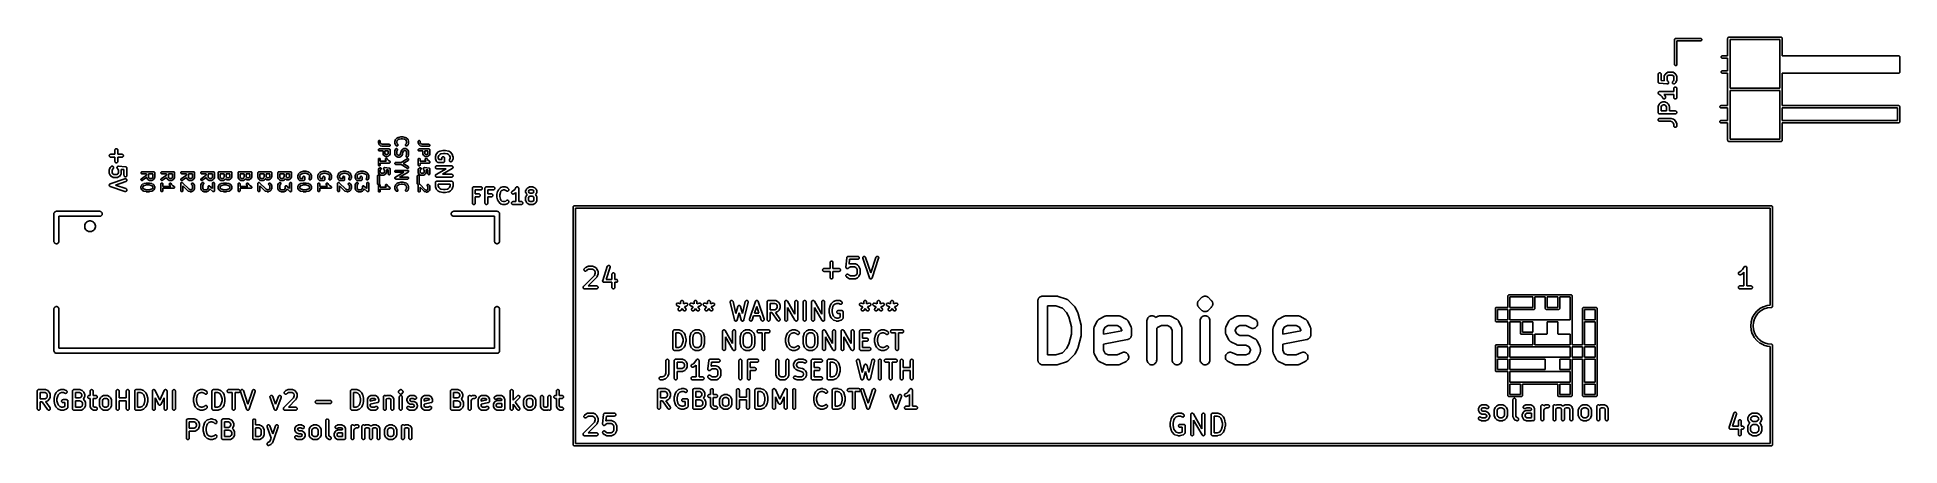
# Model space of a CAD drawing. Extents: x 74.8 to 169.8, y -84.2 to -63.4.
import ezdxf

# ---------------------------------------------------------------- set-up
doc = ezdxf.new("R2010")
doc.units = 0
doc.layers.add('BLACK', color=7, linetype='CONTINUOUS')

msp = doc.modelspace()

# ---------------------------------------------------------------- linework, layer by layer
at = {"layer": 'BLACK', "linetype": 'CONTINUOUS'}
for p, q in [((158.309, -63.5), (158.31, -63.4882)), ((158.309, -63.503), (158.309, -63.5)), ((158.309, -64.7729), (158.309, -63.503)), ((158.31, -63.4882), (158.313, -63.4769)), ((158.313, -63.4769), (158.319, -63.4665)), ((158.319, -63.4665), (158.326, -63.4574)), ((158.326, -63.4574), (158.336, -63.4499)), ((158.336, -63.4499), (158.346, -63.4443)), ((158.346, -63.4443), (158.357, -63.4409)), ((158.357, -63.4409), (158.366, -63.44)), ((158.366, -63.44), (158.369, -63.4397)), ((158.366, -63.44), (158.366, -63.44)), ((158.369, -63.4397), (158.372, -63.44)), ((158.372, -63.44), (159.642, -63.44)), ((159.642, -63.56), (158.429, -63.56)), ((158.429, -63.56), (158.429, -64.7729)), ((159.642, -63.44), (159.651, -63.4409)), ((159.651, -63.5591), (159.642, -63.56)), ((159.651, -63.4409), (159.662, -63.4443)), ((159.662, -63.5557), (159.651, -63.5591)), ((159.662, -63.4443), (159.672, -63.4499)), ((159.672, -63.5501), (159.662, -63.5557)), ((159.672, -63.4499), (159.682, -63.4574)), ((159.682, -63.5426), (159.672, -63.5501)), ((159.682, -63.4574), (159.689, -63.4665)), ((159.689, -63.5335), (159.682, -63.5426)), ((159.689, -63.4665), (159.695, -63.4769)), ((159.695, -63.5231), (159.689, -63.5335)), ((159.695, -63.4769), (159.698, -63.4882)), ((159.698, -63.5118), (159.695, -63.5231)), ((159.698, -63.4882), (159.699, -63.5)), ((159.699, -63.5), (159.698, -63.5118)), ((161.019, -63.44), (161.02, -63.4282)), ((161.019, -63.4429), (161.019, -63.44)), ((161.019, -64.33), (161.019, -63.4429)), ((161.02, -63.4282), (161.023, -63.4169)), ((161.023, -63.4169), (161.029, -63.4065)), ((161.029, -63.4065), (161.036, -63.3974)), ((161.036, -63.3974), (161.046, -63.3899)), ((161.046, -63.3899), (161.056, -63.3843)), ((161.056, -63.3843), (161.067, -63.3809)), ((161.067, -63.3809), (161.076, -63.38)), ((161.076, -63.38), (161.079, -63.3797)), ((161.079, -63.3797), (161.082, -63.38)), ((161.082, -63.38), (163.736, -63.38)), ((161.139, -63.5), (161.139, -64.3871)), ((163.679, -63.5), (161.139, -63.5)), ((163.679, -64.387), (163.679, -63.5)), ((163.736, -63.38), (163.739, -63.3797)), ((163.739, -63.3797), (163.742, -63.38)), ((163.742, -63.38), (163.751, -63.3809)), ((163.751, -63.3809), (163.762, -63.3843)), ((163.762, -63.3843), (163.772, -63.3899)), ((163.772, -63.3899), (163.782, -63.3974)), ((163.782, -63.3974), (163.789, -63.4065)), ((163.789, -63.4065), (163.795, -63.4169)), ((163.795, -63.4169), (163.798, -63.4282)), ((163.798, -63.4282), (163.799, -63.44)), ((163.799, -63.44), (163.799, -63.4429)), ((163.799, -63.4429), (163.799, -64.33)), ((160.689, -64.39), (160.69, -64.3782)), ((160.69, -64.4018), (160.689, -64.39)), ((160.69, -64.3782), (160.693, -64.3669)), ((160.693, -64.4131), (160.69, -64.4018)), ((160.693, -64.3669), (160.699, -64.3565)), ((160.699, -64.4235), (160.693, -64.4131)), ((160.699, -64.3565), (160.706, -64.3474)), ((160.706, -64.4326), (160.699, -64.4235)), ((160.706, -64.3474), (160.716, -64.3399)), ((160.716, -64.4401), (160.706, -64.4326)), ((160.716, -64.3399), (160.726, -64.3343)), ((160.726, -64.4457), (160.716, -64.4401)), ((160.726, -64.3343), (160.737, -64.3309)), ((160.737, -64.4491), (160.726, -64.4457)), ((160.737, -64.3309), (160.746, -64.33)), ((160.746, -64.45), (160.737, -64.4491)), ((160.746, -64.33), (161.019, -64.33)), ((161.019, -64.45), (160.746, -64.45)), ((161.019, -65.09), (161.019, -64.45)), ((161.139, -64.3871), (161.139, -64.39)), ((161.139, -64.39), (161.139, -64.3929)), ((161.139, -64.3929), (161.139, -65.1471)), ((163.679, -64.39), (163.679, -64.387)), ((163.679, -64.393), (163.679, -64.39)), ((163.679, -64.447), (163.679, -64.393)), ((163.679, -64.45), (163.679, -64.447)), ((163.679, -64.453), (163.679, -64.45)), ((163.679, -64.567), (163.679, -64.453)), ((163.679, -64.57), (163.679, -64.567)), ((163.679, -64.573), (163.679, -64.57)), ((163.679, -64.687), (163.679, -64.573)), ((163.799, -64.33), (169.736, -64.33)), ((169.736, -64.33), (169.739, -64.3297)), ((169.739, -64.3297), (169.742, -64.33)), ((169.742, -64.33), (169.742, -64.33)), ((169.742, -64.33), (169.751, -64.3309)), ((169.751, -64.3309), (169.762, -64.3343)), ((169.762, -64.3343), (169.772, -64.3399)), ((169.772, -64.3399), (169.782, -64.3474)), ((169.782, -64.3474), (169.789, -64.3565)), ((169.789, -64.3565), (169.795, -64.3669)), ((169.795, -64.3669), (169.798, -64.3782)), ((169.798, -64.3782), (169.799, -64.39)), ((169.799, -64.39), (169.799, -64.3929)), ((169.799, -64.3929), (169.799, -64.4471)), ((169.799, -64.4471), (169.799, -64.45)), ((169.799, -64.45), (169.799, -64.4529)), ((169.799, -64.4529), (169.799, -64.5671)), ((169.799, -64.5671), (169.799, -64.57)), ((169.799, -64.57), (169.799, -64.5729)), ((169.799, -64.5729), (169.799, -64.6871)), ((157.475, -65.2708), (157.477, -65.2562)), ((157.475, -65.2718), (157.475, -65.2708)), ((157.475, -65.6528), (157.475, -65.2718)), ((157.477, -65.2562), (157.481, -65.2423)), ((157.481, -65.2423), (157.488, -65.2294)), ((157.488, -65.2294), (157.497, -65.2182)), ((157.497, -65.2182), (157.509, -65.2091)), ((157.509, -65.2091), (157.522, -65.2023)), ((157.522, -65.2023), (157.536, -65.1981)), ((157.536, -65.1981), (157.55, -65.1968)), ((157.55, -65.1968), (157.565, -65.1983)), ((157.565, -65.1983), (157.579, -65.2027)), ((157.579, -65.2027), (157.592, -65.2096)), ((157.592, -65.2096), (157.603, -65.219)), ((157.603, -65.219), (157.612, -65.2303)), ((157.612, -65.2303), (157.619, -65.2432)), ((157.619, -65.2432), (157.623, -65.2572)), ((157.623, -65.2572), (157.625, -65.2718)), ((157.625, -65.2718), (157.625, -65.5849)), ((157.78, -65.3806), (157.781, -65.3756)), ((157.78, -65.3829), (157.78, -65.3806)), ((157.78, -65.385), (157.78, -65.3829)), ((157.78, -65.3861), (157.78, -65.385)), ((157.78, -65.5766), (157.78, -65.3861)), ((157.781, -65.3705), (157.782, -65.3684)), ((157.781, -65.3756), (157.781, -65.3705)), ((157.782, -65.3662), (157.784, -65.3614)), ((157.782, -65.3684), (157.782, -65.3662)), ((157.784, -65.3614), (157.786, -65.3565)), ((157.786, -65.3565), (157.787, -65.3546)), ((157.787, -65.3546), (157.788, -65.3526)), ((157.788, -65.3526), (157.826, -65.2764)), ((157.826, -65.2754), (157.828, -65.2719)), ((157.826, -65.2764), (157.826, -65.2754)), ((157.828, -65.2719), (157.83, -65.2682)), ((157.83, -65.2682), (157.832, -65.2658)), ((157.832, -65.2658), (157.834, -65.2631)), ((157.834, -65.2631), (157.837, -65.2601)), ((157.837, -65.2601), (157.84, -65.2569)), ((157.84, -65.2569), (157.878, -65.2188)), ((157.878, -65.2188), (157.879, -65.218)), ((157.879, -65.218), (157.882, -65.2154)), ((157.882, -65.2154), (157.885, -65.2125)), ((157.885, -65.2125), (157.888, -65.2109)), ((157.888, -65.2109), (157.89, -65.2089)), ((157.89, -65.2089), (157.894, -65.207)), ((157.894, -65.207), (157.897, -65.2047)), ((157.897, -65.2047), (157.974, -65.1666)), ((157.954, -65.3543), (157.93, -65.4038)), ((157.93, -65.4038), (157.93, -65.5589)), ((157.93, -65.5589), (157.954, -65.6083)), ((157.975, -65.3334), (157.954, -65.3543)), ((157.974, -65.1662), (157.977, -65.1654)), ((157.974, -65.1666), (157.974, -65.1662)), ((158.025, -65.3087), (157.975, -65.3334)), ((157.977, -65.1654), (157.978, -65.1644)), ((157.978, -65.1644), (157.983, -65.1629)), ((157.983, -65.1629), (157.988, -65.1611)), ((157.988, -65.1611), (157.99, -65.1608)), ((157.99, -65.1608), (157.992, -65.1601)), ((157.992, -65.1601), (157.998, -65.1596)), ((157.998, -65.1596), (158.003, -65.1588)), ((158.003, -65.1588), (158.005, -65.1589)), ((158.005, -65.1589), (158.007, -65.1587)), ((158.007, -65.1587), (158.198, -65.1587)), ((158.18, -65.3087), (158.025, -65.3087)), ((158.229, -65.3334), (158.18, -65.3087)), ((158.198, -65.1587), (158.199, -65.1587)), ((158.199, -65.1587), (158.201, -65.159)), ((158.201, -65.159), (158.203, -65.1589)), ((158.203, -65.1589), (158.208, -65.1598)), ((158.208, -65.1598), (158.213, -65.1604)), ((158.213, -65.1604), (158.215, -65.161)), ((158.215, -65.161), (158.217, -65.1614)), ((158.217, -65.1614), (158.222, -65.1632)), ((158.222, -65.1632), (158.227, -65.1648)), ((158.227, -65.1648), (158.229, -65.1658)), ((158.229, -65.1658), (158.231, -65.1666)), ((158.25, -65.3543), (158.229, -65.3334)), ((158.231, -65.1666), (158.307, -65.2047)), ((158.275, -65.4038), (158.25, -65.3543)), ((158.25, -65.6083), (158.275, -65.5589)), ((158.275, -65.5589), (158.275, -65.4038)), ((158.307, -65.2047), (158.308, -65.2052)), ((158.308, -65.2052), (158.312, -65.2075)), ((158.31, -64.7818), (158.309, -64.7729)), ((158.313, -64.7931), (158.31, -64.7818)), ((158.312, -65.2075), (158.315, -65.2095)), ((158.319, -64.8035), (158.313, -64.7931)), ((158.315, -65.2095), (158.318, -65.2115)), ((158.318, -65.2115), (158.32, -65.2132)), ((158.326, -64.8126), (158.319, -64.8035)), ((158.32, -65.2132), (158.323, -65.2161)), ((158.323, -65.2161), (158.327, -65.2188)), ((158.336, -64.8201), (158.326, -64.8126)), ((158.327, -65.2188), (158.365, -65.2569)), ((158.346, -64.8257), (158.336, -64.8201)), ((158.357, -64.8291), (158.346, -64.8257)), ((158.369, -64.8303), (158.357, -64.8291)), ((158.365, -65.2569), (158.366, -65.2576)), ((158.366, -65.2576), (158.368, -65.2609)), ((158.368, -65.2609), (158.371, -65.264)), ((158.381, -64.8291), (158.369, -64.8303)), ((158.371, -65.264), (158.373, -65.2666)), ((158.373, -65.2666), (158.375, -65.2691)), ((158.375, -65.2691), (158.377, -65.2728)), ((158.377, -65.2728), (158.379, -65.2764)), ((158.379, -65.2764), (158.417, -65.3526)), ((158.392, -64.8257), (158.381, -64.8291)), ((158.402, -64.8201), (158.392, -64.8257)), ((158.412, -64.8126), (158.402, -64.8201)), ((158.419, -64.8035), (158.412, -64.8126)), ((158.417, -65.3526), (158.417, -65.3535)), ((158.417, -65.3535), (158.418, -65.3556)), ((158.418, -65.3556), (158.419, -65.3575)), ((158.425, -64.7931), (158.419, -64.8035)), ((158.419, -65.3575), (158.421, -65.3624)), ((158.421, -65.3624), (158.422, -65.3672)), ((158.422, -65.3672), (158.423, -65.3694)), ((158.423, -65.3694), (158.423, -65.3715)), ((158.423, -65.3715), (158.424, -65.3766)), ((158.424, -65.3766), (158.425, -65.3817)), ((158.428, -64.7818), (158.425, -64.7931)), ((158.425, -65.3817), (158.425, -65.3839)), ((158.425, -65.3839), (158.425, -65.3861)), ((158.425, -65.3861), (158.425, -65.5766)), ((158.429, -64.7729), (158.428, -64.7818)), ((160.689, -65.15), (160.69, -65.1382)), ((160.69, -65.1618), (160.689, -65.15)), ((160.69, -65.1382), (160.693, -65.1269)), ((160.693, -65.1731), (160.69, -65.1618)), ((160.693, -65.1269), (160.699, -65.1165)), ((160.699, -65.1835), (160.693, -65.1731)), ((160.699, -65.1165), (160.706, -65.1074)), ((160.706, -65.1926), (160.699, -65.1835)), ((160.706, -65.1074), (160.716, -65.0999)), ((160.716, -65.2001), (160.706, -65.1926)), ((160.716, -65.0999), (160.726, -65.0943)), ((160.726, -65.2057), (160.716, -65.2001)), ((160.726, -65.0943), (160.737, -65.0909)), ((160.737, -65.2091), (160.726, -65.2057)), ((160.737, -65.0909), (160.746, -65.09)), ((160.746, -65.21), (160.737, -65.2091)), ((160.746, -65.09), (161.019, -65.09)), ((161.019, -65.21), (160.746, -65.21)), ((161.019, -66.037), (161.019, -65.21)), ((161.139, -65.1471), (161.139, -65.15)), ((161.139, -65.15), (161.139, -65.1529)), ((161.139, -65.1529), (161.139, -65.98)), ((163.679, -64.69), (163.679, -64.687)), ((163.679, -64.693), (163.679, -64.69)), ((163.679, -64.807), (163.679, -64.693)), ((163.679, -64.81), (163.679, -64.807)), ((163.679, -64.813), (163.679, -64.81)), ((163.679, -64.927), (163.679, -64.813)), ((163.679, -64.93), (163.679, -64.927)), ((163.679, -64.933), (163.679, -64.93)), ((163.679, -65.047), (163.679, -64.933)), ((163.679, -65.05), (163.679, -65.047)), ((163.679, -65.053), (163.679, -65.05)), ((163.679, -65.147), (163.679, -65.053)), ((163.679, -65.15), (163.679, -65.147)), ((163.679, -65.153), (163.679, -65.15)), ((163.679, -65.98), (163.679, -65.153)), ((169.736, -65.21), (163.799, -65.21)), ((163.799, -65.21), (163.799, -66.0371)), ((169.739, -65.2103), (169.736, -65.21)), ((169.744, -65.2098), (169.739, -65.2103)), ((169.751, -65.2091), (169.744, -65.2098)), ((169.762, -65.2057), (169.751, -65.2091)), ((169.772, -65.2001), (169.762, -65.2057)), ((169.782, -65.1926), (169.772, -65.2001)), ((169.789, -65.1835), (169.782, -65.1926)), ((169.795, -65.1731), (169.789, -65.1835)), ((169.798, -65.1618), (169.795, -65.1731)), ((169.799, -65.1529), (169.798, -65.1604)), ((169.798, -65.1604), (169.798, -65.1618)), ((169.799, -64.6871), (169.799, -64.69)), ((169.799, -64.69), (169.799, -64.6929)), ((169.799, -64.6929), (169.799, -64.8071)), ((169.799, -64.8071), (169.799, -64.81)), ((169.799, -64.81), (169.799, -64.8129)), ((169.799, -64.8129), (169.799, -64.9271)), ((169.799, -64.9271), (169.799, -64.93)), ((169.799, -64.93), (169.799, -64.9329)), ((169.799, -64.9329), (169.799, -65.0471)), ((169.799, -65.0471), (169.799, -65.05)), ((169.799, -65.05), (169.799, -65.0529)), ((169.799, -65.0529), (169.799, -65.1471)), ((169.799, -65.1471), (169.799, -65.15)), ((169.799, -65.15), (169.799, -65.1529)), ((157.475, -65.6561), (157.475, -65.6528)), ((157.475, -65.6594), (157.475, -65.6561)), ((157.476, -65.6633), (157.475, -65.6594)), ((157.475, -66.2235), (157.476, -66.2164)), ((157.475, -66.2236), (157.475, -66.2235)), ((157.475, -66.2237), (157.475, -66.2236)), ((157.476, -66.2309), (157.475, -66.2237)), ((157.476, -65.6673), (157.476, -65.6633)), ((157.477, -65.6705), (157.476, -65.6673)), ((157.476, -66.209), (157.479, -66.2019)), ((157.476, -66.2091), (157.476, -66.209)), ((157.476, -66.2164), (157.476, -66.2091)), ((157.476, -66.2091), (157.476, -66.2091)), ((157.476, -66.2381), (157.476, -66.2309)), ((157.476, -66.2382), (157.476, -66.2381)), ((157.478, -66.2453), (157.476, -66.2382)), ((157.476, -66.2382), (157.476, -66.2382)), ((157.478, -65.6738), (157.477, -65.6705)), ((157.479, -65.6775), (157.478, -65.6738)), ((157.48, -66.2522), (157.478, -66.2453)), ((157.481, -65.6813), (157.479, -65.6775)), ((157.479, -66.2019), (157.481, -66.1951)), ((157.48, -66.2523), (157.48, -66.2522)), ((157.48, -66.2522), (157.48, -66.2522)), ((157.484, -66.2585), (157.48, -66.2523)), ((157.482, -65.6843), (157.481, -65.6813)), ((157.481, -66.195), (157.484, -66.1885)), ((157.481, -66.1951), (157.481, -66.195)), ((157.481, -66.1951), (157.481, -66.1951)), ((157.483, -65.6874), (157.482, -65.6843)), ((157.486, -65.6907), (157.483, -65.6874)), ((157.484, -66.1885), (157.488, -66.1823)), ((157.487, -66.2652), (157.484, -66.2585)), ((157.487, -65.6943), (157.486, -65.6907)), ((157.49, -65.6968), (157.487, -65.6943)), ((157.487, -66.2653), (157.487, -66.2652)), ((157.487, -66.2652), (157.487, -66.2652)), ((157.492, -66.2709), (157.487, -66.2653)), ((157.488, -66.1822), (157.492, -66.1766)), ((157.488, -66.1823), (157.488, -66.1822)), ((157.488, -66.1822), (157.488, -66.1822)), ((157.491, -65.6996), (157.49, -65.6968)), ((157.494, -65.7025), (157.491, -65.6996)), ((157.492, -66.1766), (157.497, -66.171)), ((157.496, -66.2766), (157.492, -66.2709)), ((157.497, -65.7056), (157.494, -65.7025)), ((157.496, -66.2767), (157.496, -66.2766)), ((157.496, -66.2766), (157.496, -66.2766)), ((157.502, -66.2814), (157.496, -66.2767)), ((157.499, -65.7077), (157.497, -65.7056)), ((157.497, -66.1709), (157.503, -66.1662)), ((157.497, -66.171), (157.497, -66.1709)), ((157.497, -66.1709), (157.497, -66.1709)), ((157.502, -65.7101), (157.499, -65.7077)), ((157.505, -65.7124), (157.502, -65.7101)), ((157.507, -66.286), (157.502, -66.2814)), ((157.503, -66.1662), (157.508, -66.1617)), ((157.508, -65.7149), (157.505, -65.7124)), ((157.508, -66.2861), (157.507, -66.286)), ((157.511, -65.7165), (157.508, -65.7149)), ((157.508, -66.1617), (157.515, -66.1582)), ((157.508, -66.1617), (157.508, -66.1617)), ((157.508, -66.1617), (157.508, -66.1617)), ((157.508, -66.2866), (157.508, -66.2861)), ((157.508, -66.2861), (157.508, -66.2861)), ((157.508, -66.2861), (157.508, -66.2861)), ((157.616, -66.3587), (157.508, -66.2866)), ((157.514, -65.7184), (157.511, -65.7165)), ((157.517, -65.72), (157.514, -65.7184)), ((157.515, -66.1582), (157.521, -66.1548)), ((157.521, -65.7219), (157.517, -65.72)), ((157.524, -65.7229), (157.521, -65.7219)), ((157.521, -66.1548), (157.528, -66.1528)), ((157.521, -66.1548), (157.521, -66.1548)), ((157.521, -66.1548), (157.521, -66.1548)), ((157.527, -65.7242), (157.524, -65.7229)), ((157.531, -65.725), (157.527, -65.7242)), ((157.528, -66.1528), (157.535, -66.1506)), ((157.535, -65.7262), (157.531, -65.725)), ((157.538, -65.7266), (157.535, -65.7262)), ((157.535, -66.1506), (157.543, -66.1499)), ((157.535, -66.1506), (157.535, -66.1506)), ((157.535, -66.1506), (157.535, -66.1506)), ((157.541, -65.7273), (157.538, -65.7266)), ((157.542, -65.7274), (157.541, -65.7273)), ((157.923, -65.7655), (157.542, -65.7274)), ((157.543, -66.1499), (157.55, -66.1492)), ((157.55, -66.1492), (158.275, -66.1492)), ((157.679, -66.421), (157.616, -66.3587)), ((157.625, -65.5849), (157.784, -65.6008)), ((157.711, -66.4863), (157.679, -66.421)), ((157.719, -66.4987), (157.711, -66.4863)), ((157.729, -66.5093), (157.719, -66.4987)), ((157.741, -66.5178), (157.729, -66.5093)), ((158.275, -66.2992), (157.769, -66.2992)), ((157.769, -66.2992), (157.793, -66.3235)), ((157.78, -65.5788), (157.78, -65.5766)), ((157.78, -65.581), (157.78, -65.5788)), ((157.781, -65.586), (157.78, -65.581)), ((157.781, -65.5911), (157.781, -65.586)), ((157.782, -65.5933), (157.781, -65.5911)), ((157.782, -65.5954), (157.782, -65.5933)), ((157.784, -65.6002), (157.782, -65.5954)), ((157.784, -65.6008), (157.784, -65.6002)), ((157.793, -66.3235), (157.794, -66.3243)), ((157.794, -66.3243), (157.797, -66.3276)), ((157.797, -66.3276), (157.8, -66.3306)), ((157.8, -66.3306), (157.801, -66.3333)), ((157.801, -66.3333), (157.803, -66.3357)), ((157.803, -66.3357), (157.805, -66.3395)), ((157.805, -66.3395), (157.807, -66.343)), ((157.807, -66.343), (157.846, -66.4192)), ((157.824, -66.5124), (157.812, -66.5201)), ((157.835, -66.5024), (157.824, -66.5124)), ((157.843, -66.4905), (157.835, -66.5024)), ((157.849, -66.4772), (157.843, -66.4905)), ((157.846, -66.4192), (157.846, -66.4202)), ((157.846, -66.4202), (157.851, -66.4339)), ((157.853, -66.463), (157.849, -66.4772)), ((157.851, -66.4339), (157.853, -66.4484)), ((157.853, -66.4484), (157.853, -66.463)), ((157.927, -65.7655), (157.923, -65.7655)), ((157.931, -65.7659), (157.927, -65.7655)), ((157.934, -65.7655), (157.931, -65.7659)), ((157.938, -65.7655), (157.934, -65.7655)), ((157.942, -65.7648), (157.938, -65.7655)), ((157.945, -65.7645), (157.942, -65.7648)), ((157.949, -65.7634), (157.945, -65.7645)), ((157.952, -65.7627), (157.949, -65.7634)), ((157.956, -65.7613), (157.952, -65.7627)), ((157.954, -65.6083), (157.984, -65.6378)), ((157.959, -65.7603), (157.956, -65.7613)), ((157.962, -65.7586), (157.959, -65.7603)), ((157.966, -65.7571), (157.962, -65.7586)), ((157.969, -65.7552), (157.966, -65.7571)), ((157.972, -65.7535), (157.969, -65.7552)), ((157.975, -65.7511), (157.972, -65.7535)), ((157.978, -65.7491), (157.975, -65.7511)), ((157.981, -65.7465), (157.978, -65.7491)), ((157.984, -65.7443), (157.981, -65.7465)), ((157.984, -65.6378), (157.985, -65.6386)), ((157.986, -65.7414), (157.984, -65.7443)), ((157.985, -65.6386), (157.987, -65.6414)), ((157.989, -65.7388), (157.986, -65.7414)), ((157.987, -65.6414), (157.989, -65.644)), ((157.989, -65.644), (157.991, -65.6471)), ((157.991, -65.7358), (157.989, -65.7388)), ((157.991, -65.6471), (157.994, -65.65)), ((157.993, -65.733), (157.991, -65.7358)), ((157.995, -65.7297), (157.993, -65.733)), ((157.994, -65.65), (157.995, -65.6532)), ((157.995, -65.6532), (157.997, -65.6562)), ((157.997, -65.7267), (157.995, -65.7297)), ((157.997, -65.6562), (157.999, -65.6597)), ((157.998, -65.7233), (157.997, -65.7267)), ((158, -65.7202), (157.998, -65.7233)), ((157.999, -65.6597), (158, -65.663)), ((158, -65.663), (158.002, -65.6665)), ((158.001, -65.7166), (158, -65.7202)), ((158.002, -65.7132), (158.001, -65.7166)), ((158.002, -65.6665), (158.003, -65.6698)), ((158.003, -65.7096), (158.002, -65.7132)), ((158.003, -65.6698), (158.004, -65.6735)), ((158.004, -65.7062), (158.003, -65.7096)), ((158.004, -65.6735), (158.005, -65.6771)), ((158.005, -65.7025), (158.004, -65.7062)), ((158.005, -65.6771), (158.005, -65.6807)), ((158.005, -65.6807), (158.006, -65.6842)), ((158.006, -65.6916), (158.005, -65.6952)), ((158.005, -65.6952), (158.005, -65.6988)), ((158.005, -65.6988), (158.005, -65.7025)), ((158.006, -65.6842), (158.006, -65.6879)), ((158.006, -65.6879), (158.006, -65.6916)), ((158.199, -65.6906), (158.2, -65.676)), ((158.2, -65.7052), (158.199, -65.6906)), ((158.2, -65.676), (158.204, -65.662)), ((158.204, -65.7192), (158.2, -65.7052)), ((158.204, -65.662), (158.211, -65.6491)), ((158.211, -65.7321), (158.204, -65.7192)), ((158.211, -65.6491), (158.221, -65.6378)), ((158.22, -65.7435), (158.211, -65.7321)), ((158.232, -65.7529), (158.22, -65.7435)), ((158.221, -65.6378), (158.25, -65.6083)), ((158.244, -65.7599), (158.232, -65.7529)), ((158.258, -65.7643), (158.244, -65.7599)), ((158.273, -65.7659), (158.258, -65.7643)), ((158.288, -65.7646), (158.273, -65.7659)), ((158.275, -65.9946), (158.277, -65.98)), ((158.275, -65.9956), (158.275, -65.9946)), ((158.275, -66.1492), (158.275, -65.9956)), ((158.275, -66.4528), (158.275, -66.2992)), ((158.276, -66.4673), (158.275, -66.4528)), ((158.281, -66.4813), (158.276, -66.4673)), ((158.277, -65.98), (158.281, -65.9661)), ((158.281, -65.9661), (158.288, -65.9532)), ((158.287, -66.4943), (158.281, -66.4813)), ((158.297, -66.5056), (158.287, -66.4943)), ((158.302, -65.7605), (158.288, -65.7646)), ((158.288, -65.9532), (158.297, -65.942)), ((158.297, -65.942), (158.309, -65.9329)), ((158.308, -66.5149), (158.297, -66.5056)), ((158.315, -65.7538), (158.302, -65.7605)), ((158.321, -66.5219), (158.308, -66.5149)), ((158.309, -65.9329), (158.322, -65.9261)), ((158.326, -65.7446), (158.315, -65.7538)), ((158.322, -65.9261), (158.336, -65.9219)), ((158.327, -65.7439), (158.326, -65.7446)), ((158.365, -65.7058), (158.327, -65.7439)), ((158.336, -65.9219), (158.35, -65.9206)), ((158.35, -65.9206), (158.365, -65.9222)), ((158.368, -65.7025), (158.365, -65.7058)), ((158.365, -65.9222), (158.379, -65.9265)), ((158.37, -65.6995), (158.368, -65.7025)), ((158.372, -65.6969), (158.37, -65.6995)), ((158.374, -65.6945), (158.372, -65.6969)), ((158.376, -65.6908), (158.374, -65.6945)), ((158.378, -65.6872), (158.376, -65.6908)), ((158.379, -65.6863), (158.378, -65.6872)), ((158.417, -65.6101), (158.379, -65.6863)), ((158.379, -65.9265), (158.392, -65.9334)), ((158.402, -66.5063), (158.391, -66.5155)), ((158.392, -65.9334), (158.403, -65.9428)), ((158.412, -66.4951), (158.402, -66.5063)), ((158.403, -65.9428), (158.412, -65.9541)), ((158.412, -65.9541), (158.419, -65.967)), ((158.419, -66.4823), (158.412, -66.4951)), ((158.418, -65.6081), (158.417, -65.6101)), ((158.419, -65.6061), (158.418, -65.6081)), ((158.42, -65.6012), (158.419, -65.6061)), ((158.419, -65.967), (158.423, -65.9811)), ((158.423, -66.4684), (158.419, -66.4823)), ((158.422, -65.5964), (158.42, -65.6012)), ((158.423, -65.5943), (158.422, -65.5964)), ((158.424, -65.5871), (158.423, -65.5922)), ((158.423, -65.5922), (158.423, -65.5943)), ((158.423, -65.9811), (158.425, -65.9956)), ((158.425, -66.4538), (158.423, -66.4684)), ((158.425, -65.582), (158.424, -65.5871)), ((158.425, -65.5766), (158.425, -65.5776)), ((158.425, -65.5776), (158.425, -65.5798)), ((158.425, -65.5798), (158.425, -65.582)), ((158.425, -65.9956), (158.425, -66.4528)), ((158.425, -66.4528), (158.425, -66.4538)), ((161.019, -66.04), (161.019, -66.037)), ((161.019, -66.043), (161.019, -66.04)), ((161.019, -66.87), (161.019, -66.043)), ((161.139, -65.98), (163.679, -65.98)), ((161.139, -66.1), (161.139, -66.9271)), ((163.679, -66.1), (161.139, -66.1)), ((163.679, -66.9271), (163.679, -66.1)), ((163.799, -66.0371), (163.799, -66.04)), ((163.799, -66.04), (163.799, -66.0429)), ((163.799, -66.0429), (163.799, -66.87)), ((157.475, -66.9045), (157.476, -66.8994)), ((157.475, -66.9067), (157.475, -66.9045)), ((157.475, -66.9089), (157.475, -66.9067)), ((157.475, -66.9099), (157.475, -66.9089)), ((157.475, -67.2147), (157.475, -66.9099)), ((157.476, -67.2217), (157.475, -67.2147)), ((157.476, -66.8994), (157.477, -66.8943)), ((157.476, -67.2287), (157.476, -67.2217)), ((157.476, -67.229), (157.476, -67.2287)), ((157.476, -67.2292), (157.476, -67.229)), ((157.478, -67.236), (157.476, -67.2292)), ((157.477, -66.8922), (157.478, -66.89)), ((157.477, -66.8943), (157.477, -66.8922)), ((157.478, -66.89), (157.479, -66.8852)), ((157.48, -67.2428), (157.478, -67.236)), ((157.479, -66.8852), (157.481, -66.8804)), ((157.48, -67.243), (157.48, -67.2428)), ((157.481, -67.2432), (157.48, -67.243)), ((157.481, -66.8804), (157.482, -66.8784)), ((157.484, -67.2495), (157.481, -67.2432)), ((157.482, -66.8784), (157.483, -66.8764)), ((157.483, -66.8764), (157.521, -66.8002)), ((157.487, -67.2557), (157.484, -67.2495)), ((157.487, -67.2559), (157.487, -67.2557)), ((157.487, -67.2562), (157.487, -67.2559)), ((157.492, -67.2617), (157.487, -67.2562)), ((157.496, -67.2671), (157.492, -67.2617)), ((157.497, -67.2673), (157.496, -67.2671)), ((157.497, -67.2675), (157.497, -67.2673)), ((157.502, -67.272), (157.497, -67.2675)), ((157.508, -67.2766), (157.502, -67.272)), ((157.508, -67.2767), (157.508, -67.2766)), ((157.508, -67.2768), (157.508, -67.2767)), ((157.514, -67.2802), (157.508, -67.2768)), ((157.52, -67.2836), (157.514, -67.2802)), ((157.521, -67.2837), (157.52, -67.2836)), ((157.521, -66.7992), (157.524, -66.7957)), ((157.521, -66.8002), (157.521, -66.7992)), ((157.521, -67.2838), (157.521, -67.2837)), ((157.528, -67.2859), (157.521, -67.2838)), ((157.524, -66.7957), (157.526, -66.792)), ((157.526, -66.792), (157.528, -66.7896)), ((157.528, -66.7896), (157.529, -66.787)), ((157.534, -67.288), (157.528, -67.2859)), ((157.529, -66.787), (157.532, -66.7839)), ((157.532, -66.7839), (157.535, -66.7807)), ((157.535, -67.2881), (157.534, -67.288)), ((157.535, -66.7807), (157.573, -66.7426)), ((157.542, -67.2889), (157.535, -67.2881)), ((157.535, -67.2881), (157.535, -67.2881)), ((157.549, -67.2897), (157.542, -67.2889)), ((157.55, -67.2897), (157.549, -67.2897)), ((157.549, -67.2897), (157.549, -67.2897)), ((157.549, -67.2897), (157.549, -67.2897)), ((157.549, -67.2897), (157.549, -67.2897)), ((158.35, -67.2897), (157.55, -67.2897)), ((157.573, -66.7426), (157.574, -66.7419)), ((157.574, -66.7419), (157.577, -66.7392)), ((157.577, -66.7392), (157.58, -66.7363)), ((157.58, -66.7363), (157.583, -66.7347)), ((157.583, -66.7347), (157.585, -66.7327)), ((157.585, -66.7327), (157.589, -66.7308)), ((157.589, -66.7308), (157.593, -66.7285)), ((157.593, -66.7285), (157.669, -66.6904)), ((157.65, -66.8781), (157.625, -66.9276)), ((157.625, -66.9276), (157.625, -67.1397)), ((157.625, -67.1397), (157.894, -67.1397)), ((157.671, -66.8573), (157.65, -66.8781)), ((157.669, -66.6904), (157.67, -66.69)), ((157.67, -66.69), (157.672, -66.6892)), ((157.72, -66.8325), (157.671, -66.8573)), ((157.672, -66.6892), (157.674, -66.6882)), ((157.674, -66.6882), (157.679, -66.6867)), ((157.679, -66.6867), (157.683, -66.6849)), ((157.683, -66.6849), (157.686, -66.6846)), ((157.686, -66.6846), (157.688, -66.684)), ((157.688, -66.684), (157.693, -66.6834)), ((157.693, -66.6834), (157.698, -66.6827)), ((157.698, -66.6827), (157.7, -66.6827)), ((157.7, -66.6827), (157.702, -66.6825)), ((157.702, -66.6825), (157.817, -66.6825)), ((157.799, -66.8325), (157.72, -66.8325)), ((157.755, -66.5238), (157.741, -66.5178)), ((157.769, -66.5271), (157.755, -66.5238)), ((157.783, -66.5276), (157.769, -66.5271)), ((157.798, -66.5252), (157.783, -66.5276)), ((157.812, -66.5201), (157.798, -66.5252)), ((157.848, -66.8573), (157.799, -66.8325)), ((157.817, -66.6825), (157.818, -66.6825)), ((157.818, -66.6825), (157.82, -66.6828)), ((157.82, -66.6828), (157.822, -66.6827)), ((157.822, -66.6827), (157.827, -66.6836)), ((157.827, -66.6836), (157.832, -66.6842)), ((157.832, -66.6842), (157.834, -66.6848)), ((157.834, -66.6848), (157.836, -66.6852)), ((157.836, -66.6852), (157.841, -66.687)), ((157.841, -66.687), (157.846, -66.6886)), ((157.846, -66.6886), (157.848, -66.6897)), ((157.848, -66.6897), (157.85, -66.6904)), ((157.869, -66.8781), (157.848, -66.8573)), ((157.85, -66.6904), (157.926, -66.7285)), ((157.894, -66.9276), (157.869, -66.8781)), ((157.894, -67.1397), (157.894, -66.9276)), ((157.926, -66.7285), (157.927, -66.729)), ((157.927, -66.729), (157.931, -66.7313)), ((157.931, -66.7313), (157.934, -66.7333)), ((157.934, -66.7333), (157.937, -66.7353)), ((157.937, -66.7353), (157.94, -66.737)), ((157.94, -66.737), (157.943, -66.7399)), ((157.943, -66.7399), (157.946, -66.7426)), ((157.946, -66.7426), (157.984, -66.7807)), ((157.984, -66.7807), (157.985, -66.7814)), ((157.985, -66.7814), (157.987, -66.7847)), ((157.987, -66.7847), (157.99, -66.7878)), ((157.99, -66.7878), (157.992, -66.7904)), ((157.992, -66.7904), (157.994, -66.7929)), ((157.994, -66.7929), (157.996, -66.7966)), ((157.996, -66.7966), (157.998, -66.8002)), ((157.998, -66.8002), (158.036, -66.8764)), ((158.036, -66.8764), (158.036, -66.8773)), ((158.036, -66.8773), (158.037, -66.8794)), ((158.037, -66.8794), (158.038, -66.8813)), ((158.038, -66.8813), (158.04, -66.8862)), ((158.04, -66.8862), (158.042, -66.891)), ((158.042, -66.891), (158.042, -66.8932)), ((158.042, -66.8932), (158.043, -66.8953)), ((158.043, -66.8953), (158.043, -66.9004)), ((158.043, -66.9004), (158.044, -66.9055)), ((158.044, -66.9055), (158.044, -66.9077)), ((158.044, -66.9077), (158.044, -66.9099)), ((158.044, -66.9099), (158.044, -67.1397)), ((158.044, -67.1397), (158.35, -67.1397)), ((158.335, -66.5262), (158.321, -66.5219)), ((158.349, -66.5278), (158.335, -66.5262)), ((158.364, -66.5264), (158.349, -66.5278)), ((158.35, -67.1397), (158.351, -67.1397)), ((158.364, -67.2882), (158.35, -67.2897)), ((158.351, -67.1397), (158.365, -67.1413)), ((158.378, -66.5223), (158.364, -66.5264)), ((158.378, -67.284), (158.364, -67.2882)), ((158.365, -67.1413), (158.379, -67.1457)), ((158.391, -66.5155), (158.378, -66.5223)), ((158.391, -67.2771), (158.378, -67.284)), ((158.379, -67.1457), (158.392, -67.1528)), ((158.403, -67.2679), (158.391, -67.2771)), ((158.392, -67.1528), (158.403, -67.1622)), ((158.403, -67.1622), (158.413, -67.1736)), ((158.412, -67.2566), (158.403, -67.2679)), ((158.419, -67.2437), (158.412, -67.2566)), ((158.413, -67.1736), (158.419, -67.1866)), ((158.419, -67.1866), (158.424, -67.2006)), ((158.423, -67.2297), (158.419, -67.2437)), ((158.425, -67.2152), (158.423, -67.2297)), ((158.424, -67.2006), (158.425, -67.2152)), ((160.622, -66.93), (160.623, -66.9182)), ((160.623, -66.9418), (160.622, -66.93)), ((160.623, -66.9182), (160.626, -66.9069)), ((160.626, -66.9531), (160.623, -66.9418)), ((160.626, -66.9069), (160.632, -66.8965)), ((160.632, -66.9635), (160.626, -66.9531)), ((160.632, -66.8965), (160.639, -66.8874)), ((160.639, -66.9726), (160.632, -66.9635)), ((160.639, -66.8874), (160.648, -66.8799)), ((160.648, -66.9801), (160.639, -66.9726)), ((160.648, -66.8799), (160.659, -66.8743)), ((160.659, -66.9857), (160.648, -66.9801)), ((160.659, -66.8743), (160.67, -66.8709)), ((160.67, -66.9891), (160.659, -66.9857)), ((160.67, -66.8709), (160.679, -66.87)), ((160.679, -66.99), (160.67, -66.9891)), ((160.679, -66.87), (161.019, -66.87)), ((161.019, -66.99), (160.679, -66.99)), ((161.019, -67.63), (161.019, -66.99)), ((161.139, -66.9271), (161.139, -66.93)), ((161.139, -66.93), (161.139, -66.9329)), ((161.139, -66.9329), (161.139, -67.6871)), ((163.679, -66.93), (163.679, -66.9271)), ((163.679, -66.9329), (163.679, -66.93)), ((163.679, -67.6871), (163.679, -66.9329)), ((163.799, -66.87), (169.736, -66.87)), ((163.799, -66.99), (163.799, -67.63)), ((169.679, -66.99), (163.799, -66.99)), ((169.679, -67.63), (169.679, -66.99)), ((169.736, -66.87), (169.739, -66.8697)), ((169.739, -66.8697), (169.742, -66.87)), ((169.742, -66.87), (169.742, -66.87)), ((169.742, -66.87), (169.751, -66.8709)), ((169.751, -66.8709), (169.762, -66.8743)), ((169.762, -66.8743), (169.772, -66.8799)), ((169.772, -66.8799), (169.782, -66.8874)), ((169.782, -66.8874), (169.789, -66.8965)), ((169.789, -66.8965), (169.795, -66.9069)), ((169.795, -66.9069), (169.798, -66.9182)), ((169.798, -66.9182), (169.799, -66.93)), ((169.799, -66.93), (169.799, -66.9329)), ((169.799, -66.9329), (169.799, -67.6871)), ((157.475, -67.5951), (157.476, -67.5805)), ((157.476, -67.6097), (157.475, -67.5951)), ((157.476, -67.5805), (157.481, -67.5666)), ((157.48, -67.6237), (157.476, -67.6097)), ((157.487, -67.6367), (157.48, -67.6237)), ((157.481, -67.5666), (157.488, -67.5537)), ((157.496, -67.6481), (157.487, -67.6367)), ((157.488, -67.5537), (157.497, -67.5424)), ((157.508, -67.6575), (157.496, -67.6481)), ((157.497, -67.5424), (157.508, -67.5331)), ((157.508, -67.5331), (157.521, -67.5263)), ((157.52, -67.6646), (157.508, -67.6575)), ((157.534, -67.669), (157.52, -67.6646)), ((157.521, -67.5263), (157.535, -67.522)), ((157.549, -67.6706), (157.534, -67.669)), ((157.535, -67.522), (157.55, -67.5206)), ((157.55, -67.6706), (157.549, -67.6706)), ((157.55, -67.5206), (158.121, -67.5206)), ((158.109, -67.6706), (157.55, -67.6706)), ((158.195, -67.6993), (158.109, -67.6706)), ((158.121, -67.5206), (158.122, -67.5206)), ((158.122, -67.5206), (158.127, -67.5211)), ((158.127, -67.5211), (158.131, -67.5212)), ((158.131, -67.5212), (158.134, -67.5219)), ((158.134, -67.5219), (158.137, -67.5223)), ((158.137, -67.5223), (158.141, -67.5235)), ((158.141, -67.5235), (158.145, -67.5245)), ((158.145, -67.5245), (158.259, -67.5626)), ((158.246, -67.7504), (158.195, -67.6993)), ((158.275, -67.8364), (158.246, -67.7504)), ((158.259, -67.5626), (158.26, -67.5629)), ((158.26, -67.5629), (158.262, -67.5638)), ((158.262, -67.5638), (158.264, -67.5645)), ((158.264, -67.5645), (158.269, -67.5669)), ((158.269, -67.5669), (158.274, -67.569)), ((158.274, -67.569), (158.275, -67.5703)), ((158.275, -67.5703), (158.277, -67.5714)), ((158.275, -67.9004), (158.275, -67.8364)), ((158.276, -67.9149), (158.275, -67.9004)), ((158.281, -67.929), (158.276, -67.9149)), ((158.277, -67.5714), (158.281, -67.5746)), ((158.281, -67.5746), (158.285, -67.5777)), ((158.287, -67.9419), (158.281, -67.929)), ((158.285, -67.5777), (158.287, -67.5793)), ((158.287, -67.5793), (158.289, -67.5807)), ((158.297, -67.9532), (158.287, -67.9419)), ((158.289, -67.5807), (158.365, -67.6569)), ((158.308, -67.9626), (158.297, -67.9532)), ((158.321, -67.9695), (158.308, -67.9626)), ((158.335, -67.9738), (158.321, -67.9695)), ((158.349, -67.9754), (158.335, -67.9738)), ((158.364, -67.9741), (158.349, -67.9754)), ((158.378, -67.9699), (158.364, -67.9741)), ((158.365, -67.6569), (158.366, -67.6576)), ((158.366, -67.6576), (158.367, -67.6593)), ((158.367, -67.6593), (158.369, -67.6609)), ((158.369, -67.6609), (158.372, -67.6651)), ((158.372, -67.6651), (158.375, -67.6691)), ((158.375, -67.6691), (158.376, -67.671)), ((158.376, -67.671), (158.377, -67.6728)), ((158.377, -67.6728), (158.379, -67.6775)), ((158.391, -67.9631), (158.378, -67.9699)), ((158.379, -67.6775), (158.381, -67.6821)), ((158.381, -67.6821), (158.382, -67.6842)), ((158.382, -67.6842), (158.383, -67.6862)), ((158.383, -67.6862), (158.421, -67.8005)), ((158.402, -67.954), (158.391, -67.9631)), ((158.412, -67.9428), (158.402, -67.954)), ((158.419, -67.9299), (158.412, -67.9428)), ((158.423, -67.916), (158.419, -67.9299)), ((158.421, -67.8005), (158.421, -67.8015)), ((158.421, -67.8015), (158.422, -67.8056)), ((158.422, -67.8056), (158.423, -67.8096)), ((158.423, -67.8096), (158.424, -67.8127)), ((158.425, -67.9014), (158.423, -67.916)), ((158.424, -67.8127), (158.424, -67.8158)), ((158.424, -67.8158), (158.424, -67.82)), ((158.424, -67.82), (158.425, -67.8242)), ((158.425, -67.8242), (158.425, -67.9004)), ((158.425, -67.9004), (158.425, -67.9014)), ((160.622, -67.69), (160.623, -67.6782)), ((160.623, -67.7018), (160.622, -67.69)), ((160.623, -67.6782), (160.626, -67.6669)), ((160.626, -67.7131), (160.623, -67.7018)), ((160.626, -67.6669), (160.632, -67.6565)), ((160.632, -67.7235), (160.626, -67.7131)), ((160.632, -67.6565), (160.639, -67.6474)), ((160.639, -67.7326), (160.632, -67.7235)), ((160.639, -67.6474), (160.648, -67.6399)), ((160.648, -67.7401), (160.639, -67.7326)), ((160.648, -67.6399), (160.659, -67.6343)), ((160.659, -67.7457), (160.648, -67.7401)), ((160.659, -67.6343), (160.67, -67.6309)), ((160.67, -67.7491), (160.659, -67.7457)), ((160.67, -67.6309), (160.679, -67.63)), ((160.679, -67.75), (160.67, -67.7491)), ((160.679, -67.63), (161.019, -67.63)), ((161.019, -67.75), (160.679, -67.75)), ((161.019, -68.637), (161.019, -67.75)), ((161.139, -67.6871), (161.139, -67.69)), ((161.139, -67.69), (161.139, -67.6929)), ((161.139, -67.6929), (161.139, -68.58)), ((163.679, -67.69), (163.679, -67.6871)), ((163.679, -67.6929), (163.679, -67.69)), ((163.679, -68.58), (163.679, -67.6929)), ((163.799, -67.63), (169.679, -67.63)), ((169.736, -67.75), (163.799, -67.75)), ((163.799, -67.75), (163.799, -68.6371)), ((169.739, -67.7503), (169.736, -67.75)), ((169.751, -67.7491), (169.739, -67.7503)), ((169.762, -67.7457), (169.751, -67.7491)), ((169.772, -67.7401), (169.762, -67.7457)), ((169.782, -67.7326), (169.772, -67.7401)), ((169.789, -67.7235), (169.782, -67.7326)), ((169.795, -67.7131), (169.789, -67.7235)), ((169.798, -67.7018), (169.795, -67.7131)), ((169.799, -67.6929), (169.798, -67.7018)), ((169.799, -67.6871), (169.799, -67.69)), ((169.799, -67.69), (169.799, -67.6929)), ((78.4749, -69.3722), (78.4862, -69.363)), ((78.4862, -69.363), (78.4991, -69.3561)), ((78.4991, -69.3561), (78.5131, -69.3519)), ((78.5131, -69.3519), (78.5277, -69.3504)), ((78.5277, -69.3504), (78.7384, -69.3504)), ((78.7384, -69.1387), (78.7401, -69.1241)), ((78.7384, -69.1397), (78.7384, -69.1387)), ((78.7384, -69.3504), (78.7384, -69.1397)), ((78.7401, -69.1241), (78.7445, -69.1102)), ((78.7445, -69.1102), (78.7515, -69.0973)), ((78.7515, -69.0973), (78.761, -69.0861)), ((78.761, -69.0861), (78.7724, -69.077)), ((78.7724, -69.077), (78.7853, -69.0702)), ((78.7853, -69.0702), (78.7994, -69.066)), ((78.7994, -69.066), (78.814, -69.0647)), ((78.814, -69.0647), (78.8285, -69.0662)), ((78.8285, -69.0662), (78.8425, -69.0706)), ((78.8425, -69.0706), (78.8554, -69.0775)), ((78.8554, -69.0775), (78.8666, -69.0869)), ((78.8666, -69.0869), (78.8759, -69.0982)), ((78.8759, -69.0982), (78.8828, -69.1111)), ((78.8828, -69.1111), (78.887, -69.1251)), ((78.887, -69.1251), (78.8884, -69.1397)), ((78.8884, -69.1397), (78.8884, -69.3504)), ((78.8884, -69.3504), (79.0991, -69.3504)), ((79.0991, -69.3504), (79.1002, -69.3504)), ((79.1002, -69.3504), (79.1147, -69.3521)), ((79.1147, -69.3521), (79.1287, -69.3565)), ((79.1287, -69.3565), (79.1415, -69.3635)), ((79.1415, -69.3635), (79.1527, -69.373)), ((92.1798, -68.7025), (92.1809, -68.6928)), ((92.1798, -68.7032), (92.1798, -68.7025)), ((92.1798, -68.7508), (92.1798, -68.7032)), ((92.1801, -68.7536), (92.1798, -68.7508)), ((92.1798, -69.1314), (92.1808, -69.1217)), ((92.1807, -69.1411), (92.1798, -69.1314)), ((92.1801, -68.7564), (92.1801, -68.7536)), ((92.1806, -68.7584), (92.1801, -68.7564)), ((92.1808, -68.7605), (92.1806, -68.7584)), ((92.1834, -69.1505), (92.1807, -69.1411)), ((92.1816, -68.7632), (92.1808, -68.7605)), ((92.1808, -69.1217), (92.1837, -69.1124)), ((92.1809, -68.6928), (92.1839, -68.6835)), ((92.1822, -68.766), (92.1816, -68.7632)), ((92.1824, -68.7666), (92.1822, -68.766)), ((92.2062, -68.838), (92.1824, -68.7666)), ((92.188, -69.1591), (92.1834, -69.1505)), ((92.1837, -69.1124), (92.1884, -69.1038)), ((92.1839, -68.6835), (92.1886, -68.6749)), ((92.1941, -69.1667), (92.188, -69.1591)), ((92.1884, -69.1038), (92.1946, -69.0963)), ((92.1886, -68.6749), (92.1948, -68.6675)), ((92.2016, -69.173), (92.1941, -69.1667)), ((92.1946, -69.0963), (92.2021, -69.0901)), ((92.1948, -68.6675), (92.2024, -68.6614)), ((92.2101, -69.1777), (92.2016, -69.173)), ((92.2021, -69.0901), (92.2108, -69.0855)), ((92.2024, -68.6614), (92.2111, -68.6568)), ((92.2068, -68.8394), (92.2062, -68.838)), ((92.2072, -68.8408), (92.2068, -68.8394)), ((92.2088, -68.8438), (92.2072, -68.8408)), ((92.2102, -68.847), (92.2088, -68.8438)), ((92.2194, -69.1807), (92.2101, -69.1777)), ((92.211, -68.8482), (92.2102, -68.847)), ((92.2108, -69.0855), (92.2201, -69.0827)), ((92.2117, -68.8495), (92.211, -68.8482)), ((92.2111, -68.6568), (92.2204, -68.6541)), ((92.2138, -68.8521), (92.2117, -68.8495)), ((92.2158, -68.8549), (92.2138, -68.8521)), ((92.2169, -68.8559), (92.2158, -68.8549)), ((92.2178, -68.8571), (92.2169, -68.8559)), ((92.2183, -68.8576), (92.2178, -68.8571)), ((92.2659, -68.9052), (92.2183, -68.8576)), ((92.2291, -69.1818), (92.2194, -69.1807)), ((92.2201, -69.0827), (92.2298, -69.0818)), ((92.2204, -68.6541), (92.2302, -68.6532)), ((92.2298, -69.1818), (92.2291, -69.1818)), ((92.2298, -69.0818), (92.7298, -69.0818)), ((92.4179, -69.1818), (92.2298, -69.1818)), ((92.2302, -68.6532), (92.2399, -68.6542)), ((92.2399, -68.6542), (92.2492, -68.6571)), ((92.2492, -68.6571), (92.2578, -68.6617)), ((92.2578, -68.6617), (92.2653, -68.668)), ((92.2653, -68.668), (92.2715, -68.6755)), ((92.267, -68.9061), (92.2659, -68.9052)), ((92.268, -68.9072), (92.267, -68.9061)), ((92.2708, -68.9092), (92.268, -68.9072)), ((92.2734, -68.9114), (92.2708, -68.9092)), ((92.2715, -68.6755), (92.276, -68.6841)), ((92.2747, -68.9121), (92.2734, -68.9114)), ((92.2759, -68.913), (92.2747, -68.9121)), ((92.279, -68.9144), (92.2759, -68.913)), ((92.276, -68.6841), (92.2789, -68.6935)), ((92.2789, -68.6935), (92.2798, -68.7032)), ((92.282, -68.916), (92.279, -68.9144)), ((92.2798, -68.7032), (92.2798, -68.7427)), ((92.2798, -68.7427), (92.2973, -68.7952)), ((92.2834, -68.9164), (92.282, -68.916)), ((92.2848, -68.9171), (92.2834, -68.9164)), ((92.2854, -68.9173), (92.2848, -68.9171)), ((92.3569, -68.9411), (92.2854, -68.9173)), ((92.2973, -68.7952), (92.3282, -68.8262)), ((92.3282, -68.8262), (92.3808, -68.8437)), ((92.3596, -68.9417), (92.3569, -68.9411)), ((92.3623, -68.9426), (92.3596, -68.9417)), ((92.3643, -68.9428), (92.3623, -68.9426)), ((92.3664, -68.9433), (92.3643, -68.9428)), ((92.3692, -68.9433), (92.3664, -68.9433)), ((92.372, -68.9437), (92.3692, -68.9433)), ((92.3727, -68.9437), (92.372, -68.9437)), ((92.7298, -68.9437), (92.3727, -68.9437)), ((92.3808, -68.8437), (92.7298, -68.8437)), ((92.4179, -69.3222), (92.4179, -69.1818)), ((92.418, -69.3237), (92.4179, -69.3222)), ((92.418, -69.3252), (92.418, -69.3237)), ((92.4185, -69.3285), (92.418, -69.3252)), ((92.4189, -69.3319), (92.4185, -69.3285)), ((92.4193, -69.3334), (92.4189, -69.3319)), ((92.4195, -69.3348), (92.4193, -69.3334)), ((92.4207, -69.338), (92.4195, -69.3348)), ((92.4217, -69.3413), (92.4207, -69.338)), ((92.4224, -69.3426), (92.4217, -69.3413)), ((92.4229, -69.344), (92.4224, -69.3426)), ((92.4232, -69.3446), (92.4229, -69.344)), ((92.447, -69.3922), (92.4232, -69.3446)), ((92.5179, -69.1818), (92.5179, -69.3104)), ((92.6798, -69.1818), (92.5179, -69.1818)), ((92.5179, -69.3104), (92.5328, -69.3402)), ((92.5328, -69.3402), (92.5451, -69.3526)), ((92.5451, -69.3526), (92.5749, -69.3675)), ((92.6228, -69.3675), (92.6526, -69.3526)), ((92.6526, -69.3526), (92.6649, -69.3402)), ((92.6649, -69.3402), (92.6798, -69.3104)), ((92.6798, -69.3104), (92.6798, -69.1818)), ((92.7298, -68.8437), (92.7305, -68.8437)), ((92.7395, -68.9427), (92.7298, -68.9437)), ((92.7298, -69.0818), (92.7301, -69.0818)), ((92.7301, -69.0818), (92.7302, -69.0818)), ((92.7302, -69.0818), (92.7302, -69.0818)), ((92.7302, -69.0818), (92.7305, -69.0818)), ((92.7305, -68.8437), (92.7402, -68.8448)), ((92.7305, -69.0818), (92.7351, -69.0823)), ((92.7351, -69.0823), (92.7399, -69.0828)), ((92.7489, -68.9399), (92.7395, -68.9427)), ((92.7399, -69.0828), (92.74, -69.0828)), ((92.74, -69.0828), (92.7402, -69.0829)), ((92.7402, -68.8448), (92.7495, -68.8477)), ((92.7402, -69.0829), (92.7447, -69.0843)), ((92.7447, -69.0843), (92.7492, -69.0857)), ((92.7575, -68.9353), (92.7489, -68.9399)), ((92.7492, -69.0857), (92.7493, -69.0858)), ((92.7493, -69.0858), (92.7495, -69.0858)), ((92.7495, -68.8477), (92.7581, -68.8524)), ((92.7495, -69.0858), (92.7536, -69.0881)), ((92.7745, -69.3446), (92.7507, -69.3922)), ((92.7536, -69.0881), (92.7578, -69.0903)), ((92.765, -68.9291), (92.7575, -68.9353)), ((92.7578, -69.0903), (92.7579, -69.0904)), ((92.7579, -69.0904), (92.7581, -69.0905)), ((92.7581, -68.8524), (92.7655, -68.8587)), ((92.7581, -69.0905), (92.7616, -69.0935)), ((92.7616, -69.0935), (92.7653, -69.0965)), ((92.7713, -68.9216), (92.765, -68.9291)), ((92.7653, -69.0965), (92.7654, -69.0967)), ((92.7654, -69.0967), (92.7655, -69.0968)), ((92.7655, -68.8587), (92.7716, -68.8663)), ((92.7655, -69.0968), (92.7684, -69.1004)), ((92.7684, -69.1004), (92.7715, -69.1041)), ((92.7759, -68.913), (92.7713, -68.9216)), ((92.7715, -69.1041), (92.7715, -69.1042)), ((92.7715, -69.1042), (92.7716, -69.1044)), ((92.7716, -68.8663), (92.7762, -68.8749)), ((92.7716, -69.1044), (92.7738, -69.1085)), ((92.7738, -69.1085), (92.776, -69.1127)), ((92.7751, -69.3432), (92.7745, -69.3446)), ((92.7758, -69.3419), (92.7751, -69.3432)), ((92.7768, -69.3387), (92.7758, -69.3419)), ((92.7788, -68.9037), (92.7759, -68.913)), ((92.776, -69.1127), (92.7761, -69.1129)), ((92.7761, -69.1129), (92.7762, -69.113)), ((92.7762, -68.8749), (92.7789, -68.8843)), ((92.7762, -69.113), (92.7775, -69.1175)), ((92.778, -69.3355), (92.7768, -69.3387)), ((92.7775, -69.1175), (92.7789, -69.122)), ((92.7783, -69.334), (92.778, -69.3355)), ((92.7787, -69.3326), (92.7783, -69.334)), ((92.7791, -69.3292), (92.7787, -69.3326)), ((92.7798, -68.894), (92.7788, -68.9037)), ((92.7789, -68.8843), (92.7798, -68.894)), ((92.7789, -69.122), (92.7789, -69.1222)), ((92.7789, -69.1222), (92.7789, -69.1224)), ((92.7789, -69.1224), (92.7793, -69.127)), ((92.7797, -69.3259), (92.7791, -69.3292)), ((92.7793, -69.127), (92.7798, -69.1318)), ((92.7798, -69.3229), (92.7796, -69.3244)), ((92.7796, -69.3244), (92.7797, -69.3259)), ((92.7798, -69.1318), (92.7798, -69.3222)), ((92.7798, -69.3222), (92.7798, -69.3229)), ((93.0236, -68.7064), (93.0239, -68.7037)), ((93.0236, -68.7071), (93.0236, -68.7064)), ((93.0236, -68.7643), (93.0236, -68.7071)), ((93.0238, -68.7671), (93.0236, -68.7643)), ((93.0236, -69.1922), (93.0239, -69.1894)), ((93.0236, -69.1929), (93.0236, -69.1922)), ((93.0236, -69.3357), (93.0236, -69.1929)), ((93.0237, -69.3372), (93.0236, -69.3357)), ((93.0237, -69.3386), (93.0237, -69.3372)), ((93.0242, -69.342), (93.0237, -69.3386)), ((93.0239, -68.7699), (93.0238, -68.7671)), ((93.0239, -68.7037), (93.024, -68.7008)), ((93.0243, -68.7719), (93.0239, -68.7699)), ((93.0239, -69.1894), (93.024, -69.1866)), ((93.024, -68.7008), (93.0244, -68.6988)), ((93.024, -69.1866), (93.0244, -69.1845)), ((93.0245, -69.3454), (93.0242, -69.342)), ((93.0245, -68.774), (93.0243, -68.7719)), ((93.0244, -68.6988), (93.0247, -68.6967)), ((93.0244, -69.1845), (93.0247, -69.1825)), ((93.0253, -68.7767), (93.0245, -68.774)), ((93.0249, -69.3468), (93.0245, -69.3454)), ((93.0247, -68.6967), (93.0255, -68.6941)), ((93.0247, -69.1825), (93.0255, -69.1798)), ((93.0252, -69.3483), (93.0249, -69.3468)), ((93.0264, -69.3515), (93.0252, -69.3483)), ((93.0259, -68.7794), (93.0253, -68.7767)), ((93.0255, -68.6941), (93.0261, -68.6913)), ((93.0255, -69.1798), (93.0261, -69.177)), ((93.0261, -68.7801), (93.0259, -68.7794)), ((93.0261, -68.6913), (93.0547, -68.6056)), ((93.0547, -68.8658), (93.0261, -68.7801)), ((93.0261, -69.177), (93.0547, -69.0913)), ((93.0273, -69.3548), (93.0264, -69.3515)), ((93.028, -69.3561), (93.0273, -69.3548)), ((93.0285, -69.3574), (93.028, -69.3561)), ((93.0288, -69.3581), (93.0285, -69.3574)), ((93.0574, -69.4152), (93.0288, -69.3581)), ((93.0547, -68.6056), (93.0549, -68.605)), ((93.0553, -68.8672), (93.0547, -68.8658)), ((93.0547, -69.0913), (93.0549, -69.0907)), ((93.0549, -68.605), (93.0555, -68.6036)), ((93.0549, -69.0907), (93.059, -69.0818)), ((93.0557, -68.8686), (93.0553, -68.8672)), ((93.0555, -68.6036), (93.056, -68.6022)), ((93.0573, -68.8716), (93.0557, -68.8686)), ((93.056, -68.6022), (93.0576, -68.5992)), ((93.0587, -68.8747), (93.0573, -68.8716)), ((93.0576, -68.5992), (93.059, -68.5961)), ((93.0595, -68.8759), (93.0587, -68.8747)), ((93.059, -68.5961), (93.0599, -68.5949)), ((93.059, -69.0818), (93.0648, -69.0739)), ((93.0602, -68.8772), (93.0595, -68.8759)), ((93.0599, -68.5949), (93.0606, -68.5936)), ((93.0623, -68.8799), (93.0602, -68.8772)), ((93.0606, -68.5936), (93.0628, -68.591)), ((93.0643, -68.8827), (93.0623, -68.8799)), ((93.0628, -68.591), (93.0648, -68.5882)), ((93.0654, -68.8837), (93.0643, -68.8827)), ((93.0648, -68.5882), (93.0659, -68.5872)), ((93.0648, -69.0739), (93.0719, -69.0673)), ((93.0663, -68.8849), (93.0654, -68.8837)), ((93.0659, -68.5872), (93.0668, -68.5861)), ((93.0668, -68.8854), (93.0663, -68.8849)), ((93.0668, -68.5861), (93.1239, -68.5289)), ((93.0954, -68.9139), (93.0668, -68.8854)), ((93.0719, -69.0673), (93.0803, -69.0622)), ((93.0803, -69.0622), (93.0894, -69.0588)), ((93.0894, -69.0588), (93.099, -69.0572)), ((93.1029, -68.9201), (93.0954, -68.9139)), ((93.099, -69.0572), (93.1088, -69.0576)), ((93.1115, -68.9247), (93.1029, -68.9201)), ((93.1088, -69.0576), (93.1183, -69.0598)), ((93.1208, -68.9276), (93.1115, -68.9247)), ((93.1183, -69.0598), (93.1272, -69.0639)), ((93.1305, -68.9286), (93.1208, -68.9276)), ((93.1458, -68.6484), (93.1236, -68.7153)), ((93.1236, -68.7153), (93.1236, -68.7562)), ((93.1236, -68.7562), (93.1458, -68.823)), ((93.1496, -69.123), (93.1236, -69.201)), ((93.1236, -69.201), (93.1236, -69.3239)), ((93.1236, -69.3239), (93.1432, -69.3632)), ((93.1239, -68.5289), (93.1244, -68.5284)), ((93.1244, -68.5284), (93.1266, -68.5267)), ((93.1266, -68.5267), (93.1287, -68.5248)), ((93.1272, -69.0639), (93.1351, -69.0695)), ((93.1287, -68.5248), (93.1304, -68.5236)), ((93.1304, -68.5236), (93.1321, -68.5224)), ((93.1403, -68.9277), (93.1305, -68.9286)), ((93.1321, -68.5224), (93.1345, -68.5211)), ((93.1345, -68.5211), (93.1369, -68.5196)), ((93.1351, -69.0695), (93.1418, -69.0767)), ((93.1369, -68.5196), (93.1941, -68.491)), ((93.1496, -68.9249), (93.1403, -68.9277)), ((93.1418, -69.0767), (93.1469, -69.0849)), ((93.1432, -69.3632), (93.1603, -69.3803)), ((93.1889, -68.6054), (93.1458, -68.6484)), ((93.1458, -68.823), (93.1661, -68.8432)), ((93.1469, -69.0849), (93.1504, -69.0941)), ((93.1582, -68.9203), (93.1496, -68.9249)), ((93.1517, -69.1134), (93.1496, -69.123)), ((93.1504, -69.0941), (93.152, -69.1037)), ((93.152, -69.1037), (93.1517, -69.1134)), ((93.1658, -68.9142), (93.1582, -68.9203)), ((93.1721, -68.9067), (93.1658, -68.9142)), ((93.1661, -68.8432), (93.1666, -68.8437)), ((93.1666, -68.8437), (93.1726, -68.8513)), ((93.1767, -68.8981), (93.1721, -68.9067)), ((93.1726, -68.8513), (93.1771, -68.86)), ((93.1797, -68.8888), (93.1767, -68.8981)), ((93.1771, -68.86), (93.1799, -68.8694)), ((93.1807, -68.8791), (93.1797, -68.8888)), ((93.1799, -68.8694), (93.1807, -68.8791)), ((93.2339, -68.5829), (93.1889, -68.6054)), ((93.1941, -68.491), (93.1947, -68.4907)), ((93.1947, -68.4907), (93.1949, -68.4906)), ((93.1949, -68.4906), (93.1951, -68.4905)), ((93.1951, -68.4905), (93.1996, -68.4889)), ((93.1996, -68.4889), (93.2039, -68.4873)), ((93.2039, -68.4873), (93.2041, -68.4873)), ((93.2041, -68.4873), (93.2043, -68.4872)), ((93.2043, -68.4872), (93.3186, -68.4586)), ((93.3369, -68.5571), (93.2339, -68.5829)), ((93.2725, -69.3803), (93.2896, -69.3632)), ((93.2896, -69.3632), (93.3121, -69.3183)), ((93.3121, -69.3183), (93.3393, -69.2093)), ((93.3186, -68.4586), (93.3193, -68.4585)), ((93.3193, -68.4585), (93.3201, -68.4584)), ((93.3201, -68.4584), (93.321, -68.4581)), ((93.321, -68.4581), (93.325, -68.4577)), ((93.325, -68.4577), (93.3289, -68.4572)), ((93.3289, -68.4572), (93.3298, -68.4572)), ((93.3298, -68.4572), (93.3307, -68.4571)), ((93.3307, -68.4571), (93.4164, -68.4571)), ((93.4103, -68.5571), (93.3369, -68.5571)), ((93.3393, -69.2093), (93.3395, -69.2086)), ((93.3395, -69.2086), (93.3396, -69.2084)), ((93.3396, -69.2082), (93.3413, -69.2038)), ((93.3396, -69.2084), (93.3396, -69.2082)), ((93.3413, -69.2038), (93.3429, -69.1995)), ((93.3429, -69.1995), (93.343, -69.1993)), ((93.343, -69.1993), (93.3431, -69.1991)), ((93.3431, -69.1991), (93.3717, -69.1419)), ((93.3717, -69.1419), (93.372, -69.1413)), ((93.372, -69.1413), (93.3736, -69.1389)), ((93.3736, -69.1389), (93.3749, -69.1365)), ((93.3749, -69.1365), (93.3762, -69.1349)), ((93.404, -69.3581), (93.3754, -69.4152)), ((93.3762, -69.1349), (93.3773, -69.1331)), ((93.3773, -69.1331), (93.3793, -69.1311)), ((93.3793, -69.1311), (93.3811, -69.1289)), ((93.3811, -69.1289), (93.4096, -69.1004)), ((93.4041, -69.3579), (93.404, -69.3581)), ((93.4042, -69.3577), (93.4041, -69.3579)), ((93.4058, -69.3534), (93.4042, -69.3577)), ((93.4075, -69.349), (93.4058, -69.3534)), ((93.4076, -69.3485), (93.4075, -69.3487)), ((93.4075, -69.3487), (93.4075, -69.349)), ((93.4078, -69.3478), (93.4076, -69.3485)), ((93.435, -69.2389), (93.4078, -69.3478)), ((93.4096, -69.1004), (93.4101, -69.0999)), ((93.4101, -69.0999), (93.4123, -69.0981)), ((93.5133, -68.5829), (93.4103, -68.5571)), ((93.4123, -69.0981), (93.4144, -69.0962)), ((93.4144, -69.0962), (93.4161, -69.0951)), ((93.4161, -69.0951), (93.4178, -69.0938)), ((93.4164, -68.4571), (93.4171, -68.4571)), ((93.4171, -68.4571), (93.418, -68.4572)), ((93.4178, -69.0938), (93.4203, -69.0925)), ((93.418, -68.4572), (93.4189, -68.4572)), ((93.4189, -68.4572), (93.4229, -68.4578)), ((93.4203, -69.0925), (93.4226, -69.091)), ((93.4226, -69.091), (93.4798, -69.0624)), ((93.4229, -68.4578), (93.4268, -68.4582)), ((93.4268, -68.4582), (93.4277, -68.4585)), ((93.4277, -68.4585), (93.4286, -68.4586)), ((93.4286, -68.4586), (93.5428, -68.4872)), ((93.4575, -69.1939), (93.435, -69.2389)), ((93.4746, -69.1768), (93.4575, -69.1939)), ((93.5139, -69.1571), (93.4746, -69.1768)), ((93.4798, -69.0624), (93.4804, -69.0621)), ((93.4804, -69.0621), (93.4818, -69.0616)), ((93.4818, -69.0616), (93.4831, -69.0609)), ((93.4831, -69.0609), (93.4864, -69.0599)), ((93.4864, -69.0599), (93.4896, -69.0587)), ((93.4896, -69.0587), (93.491, -69.0585)), ((93.491, -69.0585), (93.4924, -69.0581)), ((93.4924, -69.0581), (93.4958, -69.0578)), ((93.4958, -69.0578), (93.4992, -69.0572)), ((93.4992, -69.0572), (93.5007, -69.0573)), ((93.5007, -69.0573), (93.5021, -69.0571)), ((93.5021, -69.0571), (93.5593, -69.0571)), ((93.5582, -68.6054), (93.5133, -68.5829)), ((93.5475, -69.1571), (93.5139, -69.1571)), ((93.5428, -68.4872), (93.5435, -68.4874)), ((93.5435, -68.4874), (93.5437, -68.4875)), ((93.5437, -68.4875), (93.544, -68.4875)), ((93.544, -68.4875), (93.5484, -68.4892)), ((93.5868, -69.1768), (93.5475, -69.1571)), ((93.5484, -68.4892), (93.5527, -68.4908)), ((93.5527, -68.4908), (93.5529, -68.4909)), ((93.5529, -68.4909), (93.5531, -68.491)), ((93.5531, -68.491), (93.6102, -68.5196)), ((93.6013, -68.6484), (93.5582, -68.6054)), ((93.5593, -69.0571), (93.56, -69.0571)), ((93.56, -69.0571), (93.5614, -69.0573)), ((93.5614, -69.0573), (93.5629, -69.0573)), ((93.5629, -69.0573), (93.5663, -69.0579)), ((93.5663, -69.0579), (93.5697, -69.0582)), ((93.5664, -68.8784), (93.5674, -68.8687)), ((93.5673, -68.8881), (93.5664, -68.8784)), ((93.5701, -68.8975), (93.5673, -68.8881)), ((93.5674, -68.8687), (93.5703, -68.8594)), ((93.5697, -69.0582), (93.5711, -69.0587)), ((93.5747, -68.9061), (93.5701, -68.8975)), ((93.5703, -68.8594), (93.5749, -68.8508)), ((93.5711, -69.0587), (93.5725, -69.0589)), ((93.5725, -69.0589), (93.5757, -69.0602)), ((93.5808, -68.9137), (93.5747, -68.9061)), ((93.5749, -68.8508), (93.5811, -68.8432)), ((93.5757, -69.0602), (93.579, -69.0612)), ((93.579, -69.0612), (93.5803, -69.0619)), ((93.5803, -69.0619), (93.5816, -69.0624)), ((93.5883, -68.9199), (93.5808, -68.9137)), ((93.5811, -68.8432), (93.6013, -68.823)), ((93.5816, -69.0624), (93.6388, -69.091)), ((93.6039, -69.1939), (93.5868, -69.1768)), ((93.5969, -68.9246), (93.5883, -68.9199)), ((93.6062, -68.9275), (93.5969, -68.9246)), ((93.5976, -69.4342), (93.6236, -69.3562)), ((93.6236, -68.7153), (93.6013, -68.6484)), ((93.6013, -68.823), (93.6236, -68.7562)), ((93.6236, -69.2332), (93.6039, -69.1939)), ((93.6159, -68.9286), (93.6062, -68.9275)), ((93.6102, -68.5196), (93.6108, -68.5199)), ((93.6108, -68.5199), (93.6132, -68.5214)), ((93.6132, -68.5214), (93.6157, -68.5227)), ((93.6157, -68.5227), (93.6173, -68.5241)), ((93.6256, -68.9277), (93.6159, -68.9286)), ((93.6173, -68.5241), (93.619, -68.5252)), ((93.619, -68.5252), (93.621, -68.5271)), ((93.621, -68.5271), (93.6232, -68.5289)), ((93.6232, -68.5289), (93.6804, -68.5861)), ((93.6236, -68.7562), (93.6236, -68.7153)), ((93.6236, -69.3562), (93.6236, -69.2332)), ((93.635, -68.925), (93.6256, -68.9277)), ((93.6437, -68.9205), (93.635, -68.925)), ((93.6388, -69.091), (93.6394, -69.0913)), ((93.6394, -69.0913), (93.6418, -69.0928)), ((93.6418, -69.0928), (93.6442, -69.0942)), ((93.6513, -68.9144), (93.6437, -68.9205)), ((93.6442, -69.0942), (93.6459, -69.0955)), ((93.6459, -69.0955), (93.6476, -69.0966)), ((93.6476, -69.0966), (93.6496, -69.0986)), ((93.6496, -69.0986), (93.6518, -69.1004)), ((93.6518, -68.9139), (93.6513, -68.9144)), ((93.6804, -68.8854), (93.6518, -68.9139)), ((93.6518, -69.1004), (93.6804, -69.1289)), ((93.6804, -68.5861), (93.6808, -68.5866)), ((93.6813, -68.8842), (93.6804, -68.8854)), ((93.6804, -69.1289), (93.6808, -69.1294)), ((93.6808, -68.5866), (93.6818, -68.5877)), ((93.6808, -69.1294), (93.6826, -69.1316)), ((93.6824, -68.8832), (93.6813, -68.8842)), ((93.6818, -68.5877), (93.6828, -68.5887)), ((93.6844, -68.8805), (93.6824, -68.8832)), ((93.6826, -69.1316), (93.6845, -69.1337)), ((93.6828, -68.5887), (93.6848, -68.5915)), ((93.6865, -68.8778), (93.6844, -68.8805)), ((93.6845, -69.1337), (93.6856, -69.1354)), ((93.6848, -68.5915), (93.6869, -68.5942)), ((93.6856, -69.1354), (93.6869, -69.1371)), ((93.6872, -68.8765), (93.6865, -68.8778)), ((93.6869, -68.5942), (93.6876, -68.5955)), ((93.6869, -69.1371), (93.6882, -69.1395)), ((93.6881, -68.8753), (93.6872, -68.8765)), ((93.6876, -68.5955), (93.6885, -68.5967)), ((93.6895, -68.8722), (93.6881, -68.8753)), ((93.6882, -69.1395), (93.6897, -69.1419)), ((93.6885, -68.5967), (93.6899, -68.5998)), ((93.6912, -68.8692), (93.6895, -68.8722)), ((93.6897, -69.1419), (93.7183, -69.1991)), ((93.6899, -68.5998), (93.6914, -68.6029)), ((93.6916, -68.8678), (93.6912, -68.8692)), ((93.6914, -68.6029), (93.6918, -68.6043)), ((93.6922, -68.8665), (93.6916, -68.8678)), ((93.6918, -68.6043), (93.6924, -68.6056)), ((93.6924, -68.8658), (93.6922, -68.8665)), ((93.6924, -68.6056), (93.721, -68.6913)), ((93.721, -68.7801), (93.6924, -68.8658)), ((93.7183, -69.1991), (93.7186, -69.1997)), ((93.7186, -69.1997), (93.7191, -69.2011)), ((93.7191, -69.2011), (93.7198, -69.2024)), ((93.7198, -69.2024), (93.7208, -69.2057)), ((93.7208, -69.2057), (93.722, -69.2089)), ((93.721, -68.6913), (93.7212, -68.692)), ((93.7216, -68.7774), (93.721, -68.7801)), ((93.7212, -68.692), (93.7218, -68.6947)), ((93.7225, -68.7747), (93.7216, -68.7774)), ((93.7218, -68.6947), (93.7226, -68.6974)), ((93.722, -69.2089), (93.7222, -69.2103)), ((93.7222, -69.2103), (93.7226, -69.2117)), ((93.7227, -68.7726), (93.7225, -68.7747)), ((93.7226, -68.6974), (93.7228, -68.6995)), ((93.7226, -69.2117), (93.723, -69.2151)), ((93.7232, -68.7706), (93.7227, -68.7726)), ((93.7228, -68.6995), (93.7233, -68.7015)), ((93.723, -69.2151), (93.7235, -69.2185)), ((93.7233, -68.7678), (93.7232, -68.7706)), ((93.7233, -68.7015), (93.7233, -68.7043)), ((93.7233, -68.7043), (93.7236, -68.7071)), ((93.7236, -68.765), (93.7233, -68.7678)), ((93.7236, -69.365), (93.7233, -69.3678)), ((93.7235, -69.2185), (93.7234, -69.22)), ((93.7234, -69.22), (93.7236, -69.2214)), ((93.7236, -68.7071), (93.7236, -68.7643)), ((93.7236, -68.7643), (93.7236, -68.765)), ((93.7236, -69.2214), (93.7236, -69.3643)), ((93.7236, -69.3643), (93.7236, -69.365)), ((94.2118, -68.7025), (94.2129, -68.6928)), ((94.2118, -68.7032), (94.2118, -68.7025)), ((94.2118, -68.7508), (94.2118, -68.7032)), ((94.2121, -68.7536), (94.2118, -68.7508)), ((94.2118, -69.1314), (94.2128, -69.1217)), ((94.2127, -69.1411), (94.2118, -69.1314)), ((94.2121, -68.7564), (94.2121, -68.7536)), ((94.2126, -68.7584), (94.2121, -68.7564)), ((94.2128, -68.7605), (94.2126, -68.7584)), ((94.2154, -69.1505), (94.2127, -69.1411)), ((94.2136, -68.7632), (94.2128, -68.7605)), ((94.2128, -69.1217), (94.2157, -69.1124)), ((94.2129, -68.6928), (94.2159, -68.6835)), ((94.2142, -68.766), (94.2136, -68.7632)), ((94.2144, -68.7666), (94.2142, -68.766)), ((94.2382, -68.838), (94.2144, -68.7666)), ((94.22, -69.1591), (94.2154, -69.1505)), ((94.2157, -69.1124), (94.2204, -69.1038)), ((94.2159, -68.6835), (94.2206, -68.6749)), ((94.2261, -69.1667), (94.22, -69.1591)), ((94.2204, -69.1038), (94.2266, -69.0963)), ((94.2206, -68.6749), (94.2268, -68.6675)), ((94.2336, -69.173), (94.2261, -69.1667)), ((94.2266, -69.0963), (94.2341, -69.0901)), ((94.2268, -68.6675), (94.2344, -68.6614)), ((94.2421, -69.1777), (94.2336, -69.173)), ((94.2341, -69.0901), (94.2428, -69.0855)), ((94.2344, -68.6614), (94.2431, -68.6568)), ((94.2388, -68.8394), (94.2382, -68.838)), ((94.2392, -68.8408), (94.2388, -68.8394)), ((94.2408, -68.8438), (94.2392, -68.8408)), ((94.2422, -68.847), (94.2408, -68.8438)), ((94.2514, -69.1807), (94.2421, -69.1777)), ((94.243, -68.8482), (94.2422, -68.847)), ((94.2428, -69.0855), (94.2521, -69.0827)), ((94.2437, -68.8495), (94.243, -68.8482)), ((94.2431, -68.6568), (94.2524, -68.6541)), ((94.2458, -68.8521), (94.2437, -68.8495)), ((94.2478, -68.8549), (94.2458, -68.8521)), ((94.2489, -68.8559), (94.2478, -68.8549)), ((94.2498, -68.8571), (94.2489, -68.8559)), ((94.2503, -68.8576), (94.2498, -68.8571)), ((94.2979, -68.9052), (94.2503, -68.8576)), ((94.2611, -69.1818), (94.2514, -69.1807)), ((94.2521, -69.0827), (94.2618, -69.0818)), ((94.2524, -68.6541), (94.2622, -68.6532)), ((94.2618, -69.1818), (94.2611, -69.1818)), ((94.2618, -69.0818), (94.7618, -69.0818)), ((94.4499, -69.1818), (94.2618, -69.1818)), ((94.2622, -68.6532), (94.2719, -68.6542)), ((94.2719, -68.6542), (94.2812, -68.6571)), ((94.2812, -68.6571), (94.2898, -68.6617)), ((94.2898, -68.6617), (94.2973, -68.668)), ((94.2973, -68.668), (94.3035, -68.6755)), ((94.299, -68.9061), (94.2979, -68.9052)), ((94.3, -68.9072), (94.299, -68.9061)), ((94.3028, -68.9092), (94.3, -68.9072)), ((94.3054, -68.9114), (94.3028, -68.9092)), ((94.3035, -68.6755), (94.308, -68.6841)), ((94.3067, -68.9121), (94.3054, -68.9114)), ((94.3079, -68.913), (94.3067, -68.9121)), ((94.311, -68.9144), (94.3079, -68.913)), ((94.308, -68.6841), (94.3109, -68.6935)), ((94.3109, -68.6935), (94.3118, -68.7032)), ((94.314, -68.916), (94.311, -68.9144)), ((94.3118, -68.7032), (94.3118, -68.7427)), ((94.3118, -68.7427), (94.3293, -68.7952)), ((94.3154, -68.9164), (94.314, -68.916)), ((94.3168, -68.9171), (94.3154, -68.9164)), ((94.3174, -68.9173), (94.3168, -68.9171)), ((94.3889, -68.9411), (94.3174, -68.9173)), ((94.3293, -68.7952), (94.3602, -68.8262)), ((94.3602, -68.8262), (94.4128, -68.8437)), ((94.3916, -68.9417), (94.3889, -68.9411)), ((94.3943, -68.9426), (94.3916, -68.9417)), ((94.3963, -68.9428), (94.3943, -68.9426)), ((94.3984, -68.9433), (94.3963, -68.9428)), ((94.4012, -68.9433), (94.3984, -68.9433)), ((94.404, -68.9437), (94.4012, -68.9433)), ((94.4047, -68.9437), (94.404, -68.9437)), ((94.7618, -68.9437), (94.4047, -68.9437)), ((94.4128, -68.8437), (94.7618, -68.8437)), ((94.4499, -69.3222), (94.4499, -69.1818)), ((94.45, -69.3237), (94.4499, -69.3222)), ((94.45, -69.3252), (94.45, -69.3237)), ((94.4505, -69.3285), (94.45, -69.3252)), ((94.4509, -69.3319), (94.4505, -69.3285)), ((94.4513, -69.3334), (94.4509, -69.3319)), ((94.4515, -69.3348), (94.4513, -69.3334)), ((94.4527, -69.338), (94.4515, -69.3348)), ((94.4537, -69.3413), (94.4527, -69.338)), ((94.4544, -69.3426), (94.4537, -69.3413)), ((94.4549, -69.344), (94.4544, -69.3426)), ((94.4552, -69.3446), (94.4549, -69.344)), ((94.479, -69.3922), (94.4552, -69.3446)), ((94.5499, -69.1818), (94.5499, -69.3104)), ((94.7118, -69.1818), (94.5499, -69.1818)), ((94.5499, -69.3104), (94.5648, -69.3402)), ((94.5648, -69.3402), (94.5771, -69.3526)), ((94.5771, -69.3526), (94.6069, -69.3675)), ((94.6548, -69.3675), (94.6846, -69.3526)), ((94.6846, -69.3526), (94.6969, -69.3402)), ((94.6969, -69.3402), (94.7118, -69.3104)), ((94.7118, -69.3104), (94.7118, -69.1818)), ((94.7618, -68.8437), (94.7625, -68.8437)), ((94.7715, -68.9427), (94.7618, -68.9437)), ((94.7618, -69.0818), (94.7621, -69.0818)), ((94.7621, -69.0818), (94.7622, -69.0818)), ((94.7622, -69.0818), (94.7622, -69.0818)), ((94.7622, -69.0818), (94.7625, -69.0818)), ((94.7625, -68.8437), (94.7722, -68.8448)), ((94.7625, -69.0818), (94.7671, -69.0823)), ((94.7671, -69.0823), (94.7719, -69.0828)), ((94.7809, -68.9399), (94.7715, -68.9427)), ((94.7719, -69.0828), (94.772, -69.0828)), ((94.772, -69.0828), (94.7722, -69.0829)), ((94.7722, -68.8448), (94.7815, -68.8477)), ((94.7722, -69.0829), (94.7767, -69.0843)), ((94.7767, -69.0843), (94.7812, -69.0857)), ((94.7895, -68.9353), (94.7809, -68.9399)), ((94.7812, -69.0857), (94.7813, -69.0858)), ((94.7813, -69.0858), (94.7815, -69.0858)), ((94.7815, -68.8477), (94.7901, -68.8524)), ((94.7815, -69.0858), (94.7856, -69.0881)), ((94.8065, -69.3446), (94.7827, -69.3922)), ((94.7856, -69.0881), (94.7898, -69.0903)), ((94.797, -68.9291), (94.7895, -68.9353)), ((94.7898, -69.0903), (94.7899, -69.0904)), ((94.7899, -69.0904), (94.7901, -69.0905)), ((94.7901, -68.8524), (94.7975, -68.8587)), ((94.7901, -69.0905), (94.7936, -69.0935)), ((94.7936, -69.0935), (94.7973, -69.0965)), ((94.8033, -68.9216), (94.797, -68.9291)), ((94.7973, -69.0965), (94.7974, -69.0967)), ((94.7974, -69.0967), (94.7975, -69.0968)), ((94.7975, -68.8587), (94.8036, -68.8663)), ((94.7975, -69.0968), (94.8004, -69.1004)), ((94.8004, -69.1004), (94.8035, -69.1041)), ((94.8079, -68.913), (94.8033, -68.9216)), ((94.8035, -69.1041), (94.8035, -69.1042)), ((94.8035, -69.1042), (94.8036, -69.1044)), ((94.8036, -68.8663), (94.8082, -68.8749)), ((94.8036, -69.1044), (94.8058, -69.1085)), ((94.8058, -69.1085), (94.808, -69.1127)), ((94.8071, -69.3432), (94.8065, -69.3446)), ((94.8078, -69.3419), (94.8071, -69.3432)), ((94.8088, -69.3387), (94.8078, -69.3419)), ((94.8108, -68.9037), (94.8079, -68.913)), ((94.808, -69.1127), (94.8081, -69.1129)), ((94.8081, -69.1129), (94.8082, -69.113)), ((94.8082, -68.8749), (94.8109, -68.8843)), ((94.8082, -69.113), (94.8095, -69.1175)), ((94.81, -69.3355), (94.8088, -69.3387)), ((94.8095, -69.1175), (94.8109, -69.122)), ((94.8103, -69.334), (94.81, -69.3355)), ((94.8107, -69.3326), (94.8103, -69.334)), ((94.8111, -69.3292), (94.8107, -69.3326)), ((94.8118, -68.894), (94.8108, -68.9037)), ((94.8109, -68.8843), (94.8118, -68.894)), ((94.8109, -69.122), (94.8109, -69.1222)), ((94.8109, -69.1222), (94.8109, -69.1224)), ((94.8109, -69.1224), (94.8113, -69.127)), ((94.8117, -69.3259), (94.8111, -69.3292)), ((94.8113, -69.127), (94.8118, -69.1318)), ((94.8118, -69.3229), (94.8116, -69.3244)), ((94.8116, -69.3244), (94.8117, -69.3259)), ((94.8118, -69.1318), (94.8118, -69.3222)), ((94.8118, -69.3222), (94.8118, -69.3229)), ((95.0936, -69.4573), (95.1293, -69.3501)), ((95.1293, -69.3501), (95.1296, -69.3491)), ((95.1296, -69.3491), (95.1305, -69.3471)), ((95.1305, -69.3471), (95.1312, -69.345)), ((95.1312, -69.345), (95.1336, -69.3405)), ((95.1336, -69.3405), (95.1358, -69.3359)), ((95.1358, -69.3359), (95.1371, -69.3341)), ((95.1371, -69.3341), (95.1381, -69.3321)), ((95.1381, -69.3321), (95.1414, -69.3282)), ((95.1414, -69.3282), (95.1444, -69.324)), ((95.1444, -69.324), (95.146, -69.3225)), ((95.146, -69.3225), (95.1474, -69.3208)), ((95.1474, -69.3208), (95.2188, -69.2494)), ((95.2188, -69.2494), (95.2196, -69.2487)), ((95.2196, -69.2487), (95.2229, -69.246)), ((95.2229, -69.246), (95.2259, -69.2431)), ((95.2259, -69.2431), (95.2286, -69.2415)), ((95.2286, -69.2415), (95.231, -69.2395)), ((95.231, -69.2395), (95.2347, -69.2376)), ((95.2347, -69.2376), (95.2383, -69.2353)), ((95.2383, -69.2353), (95.3097, -69.1996)), ((95.3163, -69.3641), (95.266, -69.4144)), ((95.3097, -69.1996), (95.3107, -69.1992)), ((95.3107, -69.1992), (95.311, -69.1991)), ((95.311, -69.1991), (95.3113, -69.1989)), ((95.3113, -69.1989), (95.3179, -69.1965)), ((95.3695, -69.3375), (95.3163, -69.3641)), ((95.3179, -69.1965), (95.3244, -69.1941)), ((95.3244, -69.1941), (95.3248, -69.1941)), ((95.3248, -69.1941), (95.3251, -69.194)), ((95.3251, -69.194), (95.468, -69.1582)), ((95.4954, -69.306), (95.3695, -69.3375)), ((95.468, -69.1582), (95.469, -69.158)), ((95.469, -69.158), (95.4703, -69.1578)), ((95.4703, -69.1578), (95.4716, -69.1574)), ((95.4716, -69.1574), (95.4775, -69.1568)), ((95.4775, -69.1568), (95.4835, -69.156)), ((95.4835, -69.156), (95.4848, -69.1561)), ((95.4848, -69.1561), (95.4861, -69.156)), ((95.4861, -69.156), (95.5933, -69.156)), ((95.5841, -69.306), (95.4954, -69.306)), ((95.71, -69.3375), (95.5841, -69.306)), ((95.5933, -69.156), (95.5943, -69.156)), ((95.5943, -69.156), (95.5957, -69.1562)), ((95.5957, -69.1562), (95.597, -69.1561)), ((95.597, -69.1561), (95.6029, -69.157)), ((95.6029, -69.157), (95.6089, -69.1576)), ((95.6089, -69.1576), (95.6101, -69.158)), ((95.6101, -69.158), (95.6115, -69.1582)), ((95.6115, -69.1582), (95.7543, -69.194)), ((95.7631, -69.3641), (95.71, -69.3375)), ((95.7543, -69.194), (95.7553, -69.1942)), ((95.7553, -69.1942), (95.7557, -69.1943)), ((95.7557, -69.1943), (95.756, -69.1944)), ((95.756, -69.1944), (95.7625, -69.1969)), ((95.7625, -69.1969), (95.7691, -69.1993)), ((95.8134, -69.4144), (95.7631, -69.3641)), ((95.7691, -69.1993), (95.7694, -69.1995)), ((95.7694, -69.1995), (95.7697, -69.1996)), ((95.7697, -69.1996), (95.8411, -69.2353)), ((95.8411, -69.2353), (95.842, -69.2358)), ((95.842, -69.2358), (95.8456, -69.2381)), ((95.8456, -69.2381), (95.8493, -69.2401)), ((95.8493, -69.2401), (95.8517, -69.2421)), ((95.8517, -69.2421), (95.8543, -69.2438)), ((95.8543, -69.2438), (95.8573, -69.2467)), ((95.8573, -69.2467), (95.8606, -69.2494)), ((95.8606, -69.2494), (95.932, -69.3208)), ((95.932, -69.3208), (95.9328, -69.3216)), ((95.9328, -69.3216), (95.9341, -69.3233)), ((95.9341, -69.3233), (95.9357, -69.3248)), ((95.9357, -69.3248), (95.9387, -69.329)), ((95.9387, -69.329), (95.9419, -69.333)), ((95.9419, -69.333), (95.9429, -69.335)), ((95.9429, -69.335), (95.9442, -69.3368)), ((95.9442, -69.3368), (95.9463, -69.3415)), ((95.9463, -69.3415), (95.9486, -69.346)), ((95.9486, -69.346), (95.9493, -69.3481)), ((95.9493, -69.3481), (95.9502, -69.3501)), ((95.9502, -69.3501), (95.9859, -69.4573)), ((161.019, -68.64), (161.019, -68.637)), ((161.02, -68.6518), (161.019, -68.64)), ((161.023, -68.6631), (161.02, -68.6518)), ((161.029, -68.6735), (161.023, -68.6631)), ((161.036, -68.6826), (161.029, -68.6735)), ((161.046, -68.6901), (161.036, -68.6826)), ((161.056, -68.6957), (161.046, -68.6901)), ((161.067, -68.6991), (161.056, -68.6957)), ((161.076, -68.7), (161.067, -68.6991)), ((161.079, -68.7003), (161.076, -68.7)), ((161.076, -68.7), (161.076, -68.7)), ((161.082, -68.7), (161.079, -68.7003)), ((163.736, -68.7), (161.082, -68.7)), ((161.139, -68.58), (163.679, -68.58)), ((163.739, -68.7003), (163.736, -68.7)), ((163.742, -68.7), (163.739, -68.7003)), ((163.751, -68.6991), (163.742, -68.7)), ((163.742, -68.7), (163.742, -68.7)), ((163.762, -68.6957), (163.751, -68.6991)), ((163.772, -68.6901), (163.762, -68.6957)), ((163.782, -68.6826), (163.772, -68.6901)), ((163.789, -68.6735), (163.782, -68.6826)), ((163.795, -68.6631), (163.789, -68.6735)), ((163.798, -68.6518), (163.795, -68.6631)), ((163.799, -68.64), (163.798, -68.6518)), ((163.799, -68.6371), (163.799, -68.64)), ((78.4527, -69.4249), (78.4542, -69.4103)), ((78.454, -69.4395), (78.4527, -69.4249)), ((78.4527, -70.1387), (78.453, -70.1365)), ((78.4527, -70.1397), (78.4527, -70.1387)), ((78.4527, -70.3183), (78.4527, -70.1397)), ((78.4529, -70.1343), (78.4538, -70.1292)), ((78.453, -70.1365), (78.4529, -70.1343)), ((78.4538, -70.1292), (78.4544, -70.1241)), ((78.4582, -69.4535), (78.454, -69.4395)), ((78.4542, -69.4103), (78.4586, -69.3964)), ((78.4544, -70.1241), (78.455, -70.122)), ((78.455, -70.122), (78.4554, -70.1198)), ((78.4554, -70.1198), (78.4572, -70.115)), ((78.4572, -70.115), (78.4588, -70.1102)), ((78.465, -69.4665), (78.4582, -69.4535)), ((78.4586, -69.3964), (78.4655, -69.3835)), ((78.4588, -70.1102), (78.4598, -70.1082)), ((78.4598, -70.1082), (78.4606, -70.1062)), ((78.4606, -70.1062), (78.4963, -70.0347)), ((78.4741, -69.4779), (78.465, -69.4665)), ((78.4655, -69.3835), (78.4749, -69.3722)), ((78.4853, -69.4873), (78.4741, -69.4779)), ((78.4982, -69.4944), (78.4853, -69.4873)), ((78.4963, -70.0347), (78.4968, -70.0338)), ((78.4968, -70.0338), (78.4991, -70.0303)), ((78.5121, -69.4988), (78.4982, -69.4944)), ((78.4991, -70.0303), (78.5011, -70.0266)), ((78.5011, -70.0266), (78.5031, -70.0242)), ((78.5031, -70.0242), (78.5048, -70.0215)), ((78.5048, -70.0215), (78.5077, -70.0185)), ((78.5077, -70.0185), (78.5104, -70.0153)), ((78.5104, -70.0153), (78.5461, -69.9795)), ((78.5267, -69.5004), (78.5121, -69.4988)), ((78.5277, -69.5004), (78.5267, -69.5004)), ((78.7384, -69.5004), (78.5277, -69.5004)), ((78.5461, -69.9795), (78.5469, -69.9788)), ((78.5469, -69.9788), (78.5583, -69.9697)), ((78.5583, -69.9697), (78.5713, -69.9629)), ((78.5713, -69.9629), (78.5853, -69.9588)), ((78.5853, -69.9588), (78.5999, -69.9576)), ((78.5999, -69.9576), (78.6145, -69.9592)), ((78.6251, -70.1127), (78.6027, -70.1574)), ((78.6027, -70.1574), (78.6027, -70.3006)), ((78.6027, -70.3006), (78.6251, -70.3453)), ((78.6145, -69.9592), (78.6284, -69.9635)), ((78.6522, -70.0856), (78.6251, -70.1127)), ((78.6284, -69.9635), (78.6413, -69.9705)), ((78.6413, -69.9705), (78.6525, -69.9799)), ((78.6615, -70.0743), (78.6522, -70.0856)), ((78.6525, -69.9799), (78.6618, -69.9913)), ((78.6684, -70.0614), (78.6615, -70.0743)), ((78.6618, -69.9913), (78.6686, -70.0042)), ((78.6727, -70.0474), (78.6684, -70.0614)), ((78.6686, -70.0042), (78.6728, -70.0183)), ((78.6741, -70.0328), (78.6727, -70.0474)), ((78.6728, -70.0183), (78.6741, -70.0328)), ((78.7384, -69.7111), (78.7384, -69.5004)), ((78.7399, -69.7257), (78.7384, -69.7111)), ((78.7441, -69.7397), (78.7399, -69.7257)), ((78.751, -69.7526), (78.7441, -69.7397)), ((78.7602, -69.764), (78.751, -69.7526)), ((78.7715, -69.7733), (78.7602, -69.764)), ((78.7844, -69.7803), (78.7715, -69.7733)), ((78.7983, -69.7846), (78.7844, -69.7803)), ((78.8129, -69.7861), (78.7983, -69.7846)), ((78.8275, -69.7848), (78.8129, -69.7861)), ((78.8415, -69.7807), (78.8275, -69.7848)), ((78.8545, -69.7739), (78.8415, -69.7807)), ((78.8456, -70.0318), (78.846, -70.0282)), ((78.8459, -70.0355), (78.8456, -70.0318)), ((78.8459, -70.0392), (78.8459, -70.0355)), ((78.8465, -70.0428), (78.8459, -70.0392)), ((78.846, -70.0246), (78.8468, -70.0209)), ((78.846, -70.0282), (78.846, -70.0246)), ((78.8469, -70.0464), (78.8465, -70.0428)), ((78.8468, -70.0209), (78.8472, -70.0172)), ((78.8479, -70.05), (78.8469, -70.0464)), ((78.8472, -70.0172), (78.8482, -70.0138)), ((78.8486, -70.0536), (78.8479, -70.05)), ((78.8482, -70.0138), (78.849, -70.0103)), ((78.8499, -70.0569), (78.8486, -70.0536)), ((78.849, -70.0103), (78.8504, -70.0068)), ((78.8509, -70.0604), (78.8499, -70.0569)), ((78.8504, -70.0068), (78.8515, -70.0033)), ((78.8527, -70.0637), (78.8509, -70.0604)), ((78.8515, -70.0033), (78.8533, -70.0001)), ((78.854, -70.0672), (78.8527, -70.0637)), ((78.8533, -70.0001), (78.8547, -69.9968)), ((78.856, -70.0702), (78.854, -70.0672)), ((78.8659, -69.7647), (78.8545, -69.7739)), ((78.8547, -69.9968), (78.8568, -69.9937)), ((78.8577, -70.0734), (78.856, -70.0702)), ((78.8568, -69.9937), (78.8585, -69.9904)), ((78.86, -70.0763), (78.8577, -70.0734)), ((78.8585, -69.9904), (78.8609, -69.9876)), ((78.862, -70.0795), (78.86, -70.0763)), ((78.8609, -69.9876), (78.8629, -69.9847)), ((78.8645, -70.082), (78.862, -70.0795)), ((78.8629, -69.9847), (78.8655, -69.982)), ((78.8668, -70.0849), (78.8645, -70.082)), ((78.8655, -69.982), (78.8679, -69.9792)), ((78.8753, -69.7535), (78.8659, -69.7647)), ((78.8675, -70.0856), (78.8668, -70.0849)), ((78.8946, -70.1127), (78.8675, -70.0856)), ((78.8679, -69.9792), (78.8707, -69.9769)), ((78.8707, -69.9769), (78.8733, -69.9744)), ((78.8733, -69.9744), (78.8764, -69.9723)), ((78.8824, -69.7407), (78.8753, -69.7535)), ((78.8764, -69.9723), (78.8793, -69.97)), ((78.8793, -69.97), (78.8825, -69.9683)), ((78.8868, -69.7267), (78.8824, -69.7407)), ((78.8825, -69.9683), (78.8855, -69.9663)), ((78.8855, -69.9663), (78.8889, -69.9649)), ((78.8884, -69.7122), (78.8868, -69.7267)), ((79.0991, -69.5004), (78.8884, -69.5004)), ((78.8884, -69.5004), (78.8884, -69.7111)), ((78.8884, -69.7111), (78.8884, -69.7122)), ((78.8889, -69.9649), (78.8922, -69.9631)), ((78.8922, -69.9631), (78.8957, -69.9621)), ((78.917, -70.1574), (78.8946, -70.1127)), ((78.8946, -70.3453), (78.917, -70.3006)), ((78.8957, -69.9621), (78.899, -69.9607)), ((78.899, -69.9607), (78.9027, -69.96)), ((78.9027, -69.96), (78.9063, -69.9589)), ((78.9063, -69.9589), (78.9099, -69.9586)), ((78.9099, -69.9586), (78.9134, -69.9579)), ((78.9134, -69.9579), (78.9171, -69.9579)), ((78.917, -70.3006), (78.917, -70.1574)), ((78.9171, -69.9579), (78.9208, -69.9576)), ((78.9208, -69.9576), (78.9244, -69.9579)), ((78.9244, -69.9579), (78.928, -69.9579)), ((78.928, -69.9579), (79.2852, -69.9937)), ((79.2027, -70.1362), (79.0648, -70.1224)), ((79.0648, -70.1224), (79.0649, -70.123)), ((79.0649, -70.123), (79.0656, -70.1251)), ((79.0656, -70.1251), (79.0661, -70.1303)), ((79.0661, -70.1303), (79.0669, -70.1353)), ((79.0669, -70.1353), (79.0668, -70.1375)), ((79.0668, -70.1375), (79.067, -70.1397)), ((79.067, -70.1397), (79.067, -70.3183)), ((79.1137, -69.499), (79.0991, -69.5004)), ((79.1277, -69.4948), (79.1137, -69.499)), ((79.1406, -69.4879), (79.1277, -69.4948)), ((79.152, -69.4786), (79.1406, -69.4879)), ((79.1613, -69.4674), (79.152, -69.4786)), ((79.1527, -69.373), (79.1619, -69.3844)), ((79.1683, -69.4545), (79.1613, -69.4674)), ((79.1619, -69.3844), (79.1687, -69.3973)), ((79.1726, -69.4405), (79.1683, -69.4545)), ((79.1687, -69.3973), (79.1728, -69.4114)), ((79.1741, -69.426), (79.1726, -69.4405)), ((79.1728, -69.4114), (79.1741, -69.426)), ((79.2027, -70.4254), (79.2027, -70.1362)), ((79.2852, -69.9937), (79.2862, -69.9938)), ((79.2862, -69.9938), (79.2895, -69.9945)), ((79.2895, -69.9945), (79.2928, -69.9948)), ((79.2928, -69.9948), (79.2966, -69.996)), ((79.2966, -69.996), (79.3005, -69.9968)), ((79.3005, -69.9968), (79.3036, -69.9982)), ((79.3036, -69.9982), (79.3068, -69.9991)), ((79.3068, -69.9991), (79.3103, -70.0011)), ((79.3103, -70.0011), (79.314, -70.0026)), ((79.314, -70.0026), (79.3167, -70.0045)), ((79.3167, -70.0045), (79.3197, -70.0061)), ((79.3197, -70.0061), (79.3227, -70.0087)), ((79.3227, -70.0087), (79.326, -70.0109)), ((79.326, -70.0109), (79.3284, -70.0133)), ((79.3284, -70.0133), (79.3309, -70.0154)), ((79.3309, -70.0154), (79.3335, -70.0185)), ((79.3335, -70.0185), (79.3363, -70.0214)), ((79.3363, -70.0214), (79.3381, -70.0242)), ((79.3381, -70.0242), (79.3402, -70.0268)), ((79.3402, -70.0268), (79.3421, -70.0303)), ((79.3421, -70.0303), (79.3442, -70.0337)), ((79.3442, -70.0337), (79.3455, -70.0368)), ((79.3455, -70.0368), (79.3471, -70.0397)), ((79.3471, -70.0397), (79.3482, -70.0435)), ((79.3482, -70.0435), (79.3497, -70.0472)), ((79.3497, -70.0472), (79.3503, -70.0505)), ((79.3503, -70.0505), (79.3513, -70.0537)), ((79.3513, -70.0537), (79.3517, -70.0577)), ((79.3517, -70.0577), (79.3524, -70.0616)), ((79.3524, -70.0616), (79.3524, -70.065)), ((79.3524, -70.065), (79.3527, -70.0683)), ((79.3527, -70.0683), (79.3527, -70.4254)), ((80.0696, -70.2958), (80.0706, -70.2861)), ((80.0705, -70.3055), (80.0696, -70.2958)), ((80.0732, -70.3149), (80.0705, -70.3055)), ((80.0706, -70.2861), (80.0735, -70.2768)), ((80.0777, -70.3235), (80.0732, -70.3149)), ((80.0735, -70.2768), (80.0781, -70.2682)), ((80.0781, -70.2682), (80.0843, -70.2607)), ((80.0843, -70.2607), (80.0919, -70.2545)), ((80.0919, -70.2545), (80.1005, -70.2499)), ((80.1005, -70.2499), (80.1099, -70.2471)), ((80.1099, -70.2471), (80.1196, -70.2461)), ((80.1196, -70.2461), (80.7196, -70.2461)), ((80.7196, -70.2461), (80.7199, -70.2461)), ((80.7199, -70.2461), (80.7199, -70.2461)), ((80.7199, -70.2461), (80.7199, -70.2461)), ((80.7199, -70.2461), (80.7203, -70.2461)), ((80.7203, -70.2461), (80.7249, -70.2467)), ((80.7249, -70.2467), (80.7296, -70.2472)), ((80.7296, -70.2472), (80.7298, -70.2472)), ((80.7298, -70.2472), (80.73, -70.2472)), ((80.73, -70.2472), (80.7344, -70.2487)), ((80.7344, -70.2487), (80.7389, -70.25)), ((80.7389, -70.25), (80.7391, -70.2501)), ((80.7391, -70.2501), (80.7393, -70.2502)), ((80.7393, -70.2502), (80.7434, -70.2525)), ((80.7434, -70.2525), (80.7475, -70.2547)), ((80.7475, -70.2547), (80.7477, -70.2548)), ((80.7477, -70.2548), (80.7478, -70.2549)), ((80.7478, -70.2549), (80.7514, -70.2579)), ((80.7514, -70.2579), (80.755, -70.2609)), ((80.755, -70.2609), (80.7552, -70.261)), ((80.7552, -70.261), (80.7553, -70.2612)), ((80.7553, -70.2612), (80.7582, -70.2647)), ((80.7582, -70.2647), (80.7612, -70.2685)), ((80.7612, -70.2685), (80.7613, -70.2686)), ((80.7613, -70.2686), (80.7614, -70.2688)), ((80.7614, -70.2688), (80.7636, -70.2729)), ((80.7636, -70.2729), (80.7658, -70.2771)), ((80.7658, -70.2771), (80.7658, -70.2773)), ((80.7658, -70.2773), (80.7659, -70.2774)), ((80.7659, -70.2774), (80.7672, -70.2819)), ((80.7672, -70.2819), (80.7686, -70.2864)), ((80.7686, -70.2864), (80.7686, -70.2866)), ((80.7686, -70.2866), (80.7687, -70.2868)), ((80.7687, -70.2868), (80.7691, -70.2914)), ((80.7691, -70.2914), (80.7696, -70.2961)), ((80.7696, -70.2961), (80.7696, -70.5247)), ((81.0856, -70.2958), (81.0866, -70.2861)), ((81.0865, -70.3055), (81.0856, -70.2958)), ((81.0892, -70.3149), (81.0865, -70.3055)), ((81.0866, -70.2861), (81.0895, -70.2768)), ((81.0937, -70.3235), (81.0892, -70.3149)), ((81.0895, -70.2768), (81.0941, -70.2682)), ((81.0941, -70.2682), (81.1003, -70.2607)), ((81.1003, -70.2607), (81.1079, -70.2545)), ((81.1079, -70.2545), (81.1165, -70.2499)), ((81.1165, -70.2499), (81.1259, -70.2471)), ((81.1259, -70.2471), (81.1356, -70.2461)), ((81.1356, -70.2461), (81.7356, -70.2461)), ((81.7356, -70.2461), (81.7359, -70.2461)), ((81.7359, -70.2461), (81.7359, -70.2461)), ((81.7359, -70.2461), (81.7359, -70.2461)), ((81.7359, -70.2461), (81.7363, -70.2461)), ((81.7363, -70.2461), (81.7409, -70.2467)), ((81.7409, -70.2467), (81.7456, -70.2472)), ((81.7456, -70.2472), (81.7458, -70.2472)), ((81.7458, -70.2472), (81.746, -70.2472)), ((81.746, -70.2472), (81.7504, -70.2487)), ((81.7504, -70.2487), (81.7549, -70.25)), ((81.7549, -70.25), (81.7551, -70.2501)), ((81.7551, -70.2501), (81.7553, -70.2502)), ((81.7553, -70.2502), (81.7594, -70.2525)), ((81.7594, -70.2525), (81.7635, -70.2547)), ((81.7635, -70.2547), (81.7637, -70.2548)), ((81.7637, -70.2548), (81.7638, -70.2549)), ((81.7638, -70.2549), (81.7674, -70.2579)), ((81.7674, -70.2579), (81.7711, -70.2609)), ((81.7711, -70.2609), (81.7712, -70.261)), ((81.7712, -70.261), (81.7713, -70.2612)), ((81.7713, -70.2612), (81.7742, -70.2647)), ((81.7742, -70.2647), (81.7772, -70.2685)), ((81.7772, -70.2685), (81.7773, -70.2686)), ((81.7773, -70.2686), (81.7774, -70.2688)), ((81.7774, -70.2688), (81.7796, -70.2729)), ((81.7796, -70.2729), (81.7818, -70.2771)), ((81.7818, -70.2771), (81.7818, -70.2773)), ((81.7818, -70.2773), (81.7819, -70.2774)), ((81.7819, -70.2774), (81.7832, -70.2819)), ((81.7832, -70.2819), (81.7846, -70.2864)), ((81.7846, -70.2864), (81.7846, -70.2866)), ((81.7846, -70.2866), (81.7847, -70.2868)), ((81.7847, -70.2868), (81.7851, -70.2914)), ((81.7851, -70.2914), (81.7856, -70.2961)), ((81.7856, -70.2961), (81.7856, -70.5247)), ((82.1016, -70.2958), (82.1026, -70.2861)), ((82.1025, -70.3055), (82.1016, -70.2958)), ((82.1052, -70.3149), (82.1025, -70.3055)), ((82.1026, -70.2861), (82.1055, -70.2768)), ((82.1097, -70.3235), (82.1052, -70.3149)), ((82.1055, -70.2768), (82.1101, -70.2682)), ((82.1101, -70.2682), (82.1163, -70.2607)), ((82.1163, -70.2607), (82.1239, -70.2545)), ((82.1239, -70.2545), (82.1325, -70.2499)), ((82.1325, -70.2499), (82.1419, -70.2471)), ((82.1419, -70.2471), (82.1516, -70.2461)), ((82.1516, -70.2461), (82.7516, -70.2461)), ((82.7516, -70.2461), (82.7519, -70.2461)), ((82.7519, -70.2461), (82.7519, -70.2461)), ((82.7519, -70.2461), (82.7519, -70.2461)), ((82.7519, -70.2461), (82.7523, -70.2461)), ((82.7523, -70.2461), (82.7569, -70.2467)), ((82.7569, -70.2467), (82.7616, -70.2472)), ((82.7616, -70.2472), (82.7618, -70.2472)), ((82.7618, -70.2472), (82.762, -70.2472)), ((82.762, -70.2472), (82.7664, -70.2487)), ((82.7664, -70.2487), (82.7709, -70.25)), ((82.7709, -70.25), (82.7711, -70.2501)), ((82.7711, -70.2501), (82.7713, -70.2502)), ((82.7713, -70.2502), (82.7754, -70.2525)), ((82.7754, -70.2525), (82.7795, -70.2547)), ((82.7795, -70.2547), (82.7797, -70.2548)), ((82.7797, -70.2548), (82.7798, -70.2549)), ((82.7798, -70.2549), (82.7834, -70.2579)), ((82.7834, -70.2579), (82.787, -70.2609)), ((82.787, -70.2609), (82.7872, -70.261)), ((82.7872, -70.261), (82.7873, -70.2612)), ((82.7873, -70.2612), (82.7902, -70.2647)), ((82.7902, -70.2647), (82.7932, -70.2685)), ((82.7932, -70.2685), (82.7933, -70.2686)), ((82.7933, -70.2686), (82.7934, -70.2688)), ((82.7934, -70.2688), (82.7956, -70.2729)), ((82.7956, -70.2729), (82.7978, -70.2771)), ((82.7978, -70.2771), (82.7978, -70.2773)), ((82.7978, -70.2773), (82.7979, -70.2774)), ((82.7979, -70.2774), (82.7992, -70.2819)), ((82.7992, -70.2819), (82.8006, -70.2864)), ((82.8006, -70.2864), (82.8006, -70.2866)), ((82.8006, -70.2866), (82.8007, -70.2868)), ((82.8007, -70.2868), (82.8011, -70.2914)), ((82.8011, -70.2914), (82.8016, -70.2961)), ((82.8016, -70.2961), (82.8016, -70.5247)), ((83.1176, -70.2958), (83.1186, -70.2861)), ((83.1185, -70.3055), (83.1176, -70.2958)), ((83.1212, -70.3149), (83.1185, -70.3055)), ((83.1186, -70.2861), (83.1215, -70.2768)), ((83.1257, -70.3235), (83.1212, -70.3149)), ((83.1215, -70.2768), (83.1261, -70.2682)), ((83.1261, -70.2682), (83.1323, -70.2607)), ((83.1323, -70.2607), (83.1399, -70.2545)), ((83.1399, -70.2545), (83.1485, -70.2499)), ((83.1485, -70.2499), (83.1579, -70.2471)), ((83.1579, -70.2471), (83.1676, -70.2461)), ((83.1676, -70.2461), (83.7676, -70.2461)), ((83.7676, -70.2461), (83.7679, -70.2461)), ((83.7679, -70.2461), (83.7679, -70.2461)), ((83.7679, -70.2461), (83.7679, -70.2461)), ((83.7679, -70.2461), (83.7683, -70.2461)), ((83.7683, -70.2461), (83.7729, -70.2467)), ((83.7729, -70.2467), (83.7776, -70.2472)), ((83.7776, -70.2472), (83.7778, -70.2472)), ((83.7778, -70.2472), (83.778, -70.2472)), ((83.778, -70.2472), (83.7824, -70.2487)), ((83.7824, -70.2487), (83.7869, -70.25)), ((83.7869, -70.25), (83.7871, -70.2501)), ((83.7871, -70.2501), (83.7873, -70.2502)), ((83.7873, -70.2502), (83.7914, -70.2525)), ((83.7914, -70.2525), (83.7955, -70.2547)), ((83.7955, -70.2547), (83.7957, -70.2548)), ((83.7957, -70.2548), (83.7958, -70.2549)), ((83.7958, -70.2549), (83.7994, -70.2579)), ((83.7994, -70.2579), (83.803, -70.2609)), ((83.803, -70.2609), (83.8032, -70.261)), ((83.8032, -70.261), (83.8033, -70.2612)), ((83.8033, -70.2612), (83.8062, -70.2647)), ((83.8062, -70.2647), (83.8092, -70.2685)), ((83.8092, -70.2685), (83.8093, -70.2686)), ((83.8093, -70.2686), (83.8094, -70.2688)), ((83.8094, -70.2688), (83.8116, -70.2729)), ((83.8116, -70.2729), (83.8138, -70.2771)), ((83.8138, -70.2771), (83.8138, -70.2773)), ((83.8138, -70.2773), (83.8139, -70.2774)), ((83.8139, -70.2774), (83.8152, -70.2819)), ((83.8152, -70.2819), (83.8166, -70.2864)), ((83.8166, -70.2864), (83.8166, -70.2866)), ((83.8166, -70.2866), (83.8167, -70.2868)), ((83.8167, -70.2868), (83.8171, -70.2914)), ((83.8171, -70.2914), (83.8176, -70.2961)), ((83.8176, -70.2961), (83.8176, -70.5247)), ((84.0066, -70.2954), (84.0071, -70.2908)), ((84.0066, -70.2958), (84.0066, -70.2954)), ((84.0066, -70.2961), (84.0066, -70.2958)), ((84.0066, -70.2958), (84.0066, -70.2958)), ((84.0066, -70.2958), (84.0066, -70.2958)), ((84.0066, -70.5247), (84.0066, -70.2961)), ((84.0071, -70.2908), (84.0076, -70.2861)), ((84.0076, -70.2859), (84.0077, -70.2857)), ((84.0076, -70.2861), (84.0076, -70.2859)), ((84.0077, -70.2857), (84.0091, -70.2813)), ((84.0091, -70.2813), (84.0105, -70.2768)), ((84.0105, -70.2768), (84.0106, -70.2766)), ((84.0106, -70.2764), (84.0129, -70.2723)), ((84.0106, -70.2766), (84.0106, -70.2764)), ((84.0129, -70.2723), (84.0151, -70.2682)), ((84.0151, -70.2682), (84.0152, -70.268)), ((84.0152, -70.268), (84.0153, -70.2679)), ((84.0153, -70.2679), (84.0183, -70.2643)), ((84.0183, -70.2643), (84.0213, -70.2607)), ((84.0213, -70.2607), (84.0215, -70.2606)), ((84.0215, -70.2606), (84.0216, -70.2604)), ((84.0216, -70.2604), (84.0252, -70.2575)), ((84.0252, -70.2575), (84.0289, -70.2545)), ((84.0289, -70.2545), (84.0291, -70.2544)), ((84.0291, -70.2544), (84.0292, -70.2543)), ((84.0292, -70.2543), (84.0333, -70.2521)), ((84.0333, -70.2521), (84.0375, -70.2499)), ((84.0375, -70.2499), (84.0377, -70.2499)), ((84.0377, -70.2499), (84.0378, -70.2498)), ((84.0378, -70.2498), (84.0423, -70.2485)), ((84.0423, -70.2485), (84.0469, -70.2471)), ((84.0469, -70.2471), (84.047, -70.2471)), ((84.047, -70.2471), (84.0472, -70.247)), ((84.0472, -70.247), (84.0519, -70.2466)), ((84.0519, -70.2466), (84.0566, -70.2461)), ((84.0566, -70.2461), (84.6566, -70.2461)), ((84.6566, -70.2461), (84.6569, -70.2461)), ((84.6569, -70.2461), (84.6569, -70.2461)), ((84.6569, -70.2461), (84.6569, -70.2461)), ((84.6569, -70.2461), (84.6573, -70.2461)), ((84.6573, -70.2461), (84.6619, -70.2467)), ((84.6619, -70.2467), (84.6666, -70.2472)), ((84.6666, -70.2472), (84.6668, -70.2472)), ((84.6668, -70.2472), (84.667, -70.2472)), ((84.667, -70.2472), (84.6714, -70.2487)), ((84.6714, -70.2487), (84.6759, -70.25)), ((84.6759, -70.25), (84.6761, -70.2501)), ((84.6761, -70.2501), (84.6763, -70.2502)), ((84.6763, -70.2502), (84.6804, -70.2525)), ((84.6804, -70.2525), (84.6845, -70.2547)), ((84.6845, -70.2547), (84.6847, -70.2548)), ((84.6847, -70.2548), (84.6848, -70.2549)), ((84.6848, -70.2549), (84.6884, -70.2579)), ((84.6884, -70.2579), (84.692, -70.2609)), ((84.692, -70.2609), (84.6922, -70.261)), ((84.6922, -70.261), (84.6923, -70.2612)), ((84.6923, -70.2612), (84.6952, -70.2647)), ((84.6952, -70.2647), (84.6982, -70.2685)), ((84.6982, -70.2685), (84.6983, -70.2686)), ((84.6983, -70.2686), (84.6984, -70.2688)), ((84.6984, -70.2688), (84.7006, -70.2729)), ((84.7006, -70.2729), (84.7028, -70.2771)), ((84.7028, -70.2771), (84.7028, -70.2773)), ((84.7028, -70.2773), (84.7029, -70.2774)), ((84.7029, -70.2774), (84.7042, -70.2819)), ((84.7042, -70.2819), (84.7056, -70.2864)), ((84.7056, -70.2864), (84.7056, -70.2866)), ((84.7056, -70.2866), (84.7057, -70.2868)), ((84.7057, -70.2868), (84.7061, -70.2914)), ((84.7061, -70.2914), (84.7066, -70.2961)), ((84.7066, -70.2961), (84.7066, -70.4961)), ((85.0226, -70.2954), (85.0231, -70.2908)), ((85.0226, -70.2958), (85.0226, -70.2954)), ((85.0226, -70.2961), (85.0226, -70.2958)), ((85.0226, -70.2958), (85.0226, -70.2958)), ((85.0226, -70.2958), (85.0226, -70.2958)), ((85.0226, -70.5247), (85.0226, -70.2961)), ((85.0231, -70.2908), (85.0236, -70.2861)), ((85.0236, -70.2859), (85.0237, -70.2857)), ((85.0236, -70.2861), (85.0236, -70.2859)), ((85.0237, -70.2857), (85.0251, -70.2813)), ((85.0251, -70.2813), (85.0265, -70.2768)), ((85.0265, -70.2768), (85.0266, -70.2766)), ((85.0266, -70.2764), (85.0289, -70.2723)), ((85.0266, -70.2766), (85.0266, -70.2764)), ((85.0289, -70.2723), (85.0311, -70.2682)), ((85.0311, -70.2682), (85.0312, -70.268)), ((85.0312, -70.268), (85.0313, -70.2679)), ((85.0313, -70.2679), (85.0343, -70.2643)), ((85.0343, -70.2643), (85.0373, -70.2607)), ((85.0373, -70.2607), (85.0375, -70.2606)), ((85.0375, -70.2606), (85.0376, -70.2604)), ((85.0376, -70.2604), (85.0412, -70.2575)), ((85.0412, -70.2575), (85.0449, -70.2545)), ((85.0449, -70.2545), (85.0451, -70.2544)), ((85.0451, -70.2544), (85.0452, -70.2543)), ((85.0452, -70.2543), (85.0493, -70.2521)), ((85.0493, -70.2521), (85.0535, -70.2499)), ((85.0535, -70.2499), (85.0537, -70.2499)), ((85.0537, -70.2499), (85.0538, -70.2498)), ((85.0538, -70.2498), (85.0583, -70.2485)), ((85.0583, -70.2485), (85.0629, -70.2471)), ((85.0629, -70.2471), (85.063, -70.2471)), ((85.063, -70.2471), (85.0632, -70.247)), ((85.0632, -70.247), (85.0679, -70.2466)), ((85.0679, -70.2466), (85.0726, -70.2461)), ((85.0726, -70.2461), (85.6726, -70.2461)), ((85.6726, -70.2461), (85.6729, -70.2461)), ((85.6729, -70.2461), (85.6729, -70.2461)), ((85.6729, -70.2461), (85.6729, -70.2461)), ((85.6729, -70.2461), (85.6733, -70.2461)), ((85.6733, -70.2461), (85.6779, -70.2467)), ((85.6779, -70.2467), (85.6826, -70.2472)), ((85.6826, -70.2472), (85.6828, -70.2472)), ((85.6828, -70.2472), (85.683, -70.2472)), ((85.683, -70.2472), (85.6874, -70.2487)), ((85.6874, -70.2487), (85.6919, -70.25)), ((85.6919, -70.25), (85.6921, -70.2501)), ((85.6921, -70.2501), (85.6923, -70.2502)), ((85.6923, -70.2502), (85.6964, -70.2525)), ((85.6964, -70.2525), (85.7005, -70.2547)), ((85.7005, -70.2547), (85.7007, -70.2548)), ((85.7007, -70.2548), (85.7008, -70.2549)), ((85.7008, -70.2549), (85.7044, -70.2579)), ((85.7044, -70.2579), (85.7081, -70.2609)), ((85.7081, -70.2609), (85.7082, -70.261)), ((85.7082, -70.261), (85.7083, -70.2612)), ((85.7083, -70.2612), (85.7112, -70.2647)), ((85.7112, -70.2647), (85.7142, -70.2685)), ((85.7142, -70.2685), (85.7143, -70.2686)), ((85.7143, -70.2686), (85.7144, -70.2688)), ((85.7144, -70.2688), (85.7166, -70.2729)), ((85.7166, -70.2729), (85.7188, -70.2771)), ((85.7188, -70.2771), (85.7188, -70.2773)), ((85.7188, -70.2773), (85.7189, -70.2774)), ((85.7189, -70.2774), (85.7202, -70.2819)), ((85.7202, -70.2819), (85.7216, -70.2864)), ((85.7216, -70.2864), (85.7216, -70.2866)), ((85.7216, -70.2866), (85.7217, -70.2868)), ((85.7217, -70.2868), (85.7221, -70.2914)), ((85.7221, -70.2914), (85.7226, -70.2961)), ((85.7226, -70.2961), (85.7226, -70.4961)), ((86.0386, -70.2954), (86.0391, -70.2908)), ((86.0386, -70.2958), (86.0386, -70.2954)), ((86.0386, -70.2961), (86.0386, -70.2958)), ((86.0386, -70.2958), (86.0386, -70.2958)), ((86.0386, -70.2958), (86.0386, -70.2958)), ((86.0386, -70.5247), (86.0386, -70.2961)), ((86.0391, -70.2908), (86.0396, -70.2861)), ((86.0396, -70.2859), (86.0397, -70.2857)), ((86.0396, -70.2861), (86.0396, -70.2859)), ((86.0397, -70.2857), (86.0411, -70.2813)), ((86.0411, -70.2813), (86.0425, -70.2768)), ((86.0425, -70.2768), (86.0426, -70.2766)), ((86.0426, -70.2764), (86.0449, -70.2723)), ((86.0426, -70.2766), (86.0426, -70.2764)), ((86.0449, -70.2723), (86.0471, -70.2682)), ((86.0471, -70.2682), (86.0472, -70.268)), ((86.0472, -70.268), (86.0473, -70.2679)), ((86.0473, -70.2679), (86.0503, -70.2643)), ((86.0503, -70.2643), (86.0533, -70.2607)), ((86.0533, -70.2607), (86.0535, -70.2606)), ((86.0535, -70.2606), (86.0536, -70.2604)), ((86.0536, -70.2604), (86.0572, -70.2575)), ((86.0572, -70.2575), (86.0609, -70.2545)), ((86.0609, -70.2545), (86.0611, -70.2544)), ((86.0611, -70.2544), (86.0612, -70.2543)), ((86.0612, -70.2543), (86.0653, -70.2521)), ((86.0653, -70.2521), (86.0695, -70.2499)), ((86.0695, -70.2499), (86.0697, -70.2499)), ((86.0697, -70.2499), (86.0698, -70.2498)), ((86.0698, -70.2498), (86.0743, -70.2485)), ((86.0743, -70.2485), (86.0789, -70.2471)), ((86.0789, -70.2471), (86.079, -70.2471)), ((86.079, -70.2471), (86.0792, -70.247)), ((86.0792, -70.247), (86.0839, -70.2466)), ((86.0839, -70.2466), (86.0886, -70.2461)), ((86.0886, -70.2461), (86.6886, -70.2461)), ((86.6886, -70.2461), (86.6889, -70.2461)), ((86.6889, -70.2461), (86.6889, -70.2461)), ((86.6889, -70.2461), (86.6889, -70.2461)), ((86.6889, -70.2461), (86.6893, -70.2461)), ((86.6893, -70.2461), (86.6939, -70.2467)), ((86.6939, -70.2467), (86.6986, -70.2472)), ((86.6986, -70.2472), (86.6988, -70.2472)), ((86.6988, -70.2472), (86.699, -70.2472)), ((86.699, -70.2472), (86.7034, -70.2487)), ((86.7034, -70.2487), (86.7079, -70.25)), ((86.7079, -70.25), (86.7081, -70.2501)), ((86.7081, -70.2501), (86.7083, -70.2502)), ((86.7083, -70.2502), (86.7124, -70.2525)), ((86.7124, -70.2525), (86.7165, -70.2547)), ((86.7165, -70.2547), (86.7167, -70.2548)), ((86.7167, -70.2548), (86.7168, -70.2549)), ((86.7168, -70.2549), (86.7204, -70.2579)), ((86.7204, -70.2579), (86.724, -70.2609)), ((86.724, -70.2609), (86.7242, -70.261)), ((86.7242, -70.261), (86.7243, -70.2612)), ((86.7243, -70.2612), (86.7272, -70.2647)), ((86.7272, -70.2647), (86.7302, -70.2685)), ((86.7302, -70.2685), (86.7303, -70.2686)), ((86.7303, -70.2686), (86.7304, -70.2688)), ((86.7304, -70.2688), (86.7326, -70.2729)), ((86.7326, -70.2729), (86.7348, -70.2771)), ((86.7348, -70.2771), (86.7348, -70.2773)), ((86.7348, -70.2773), (86.7349, -70.2774)), ((86.7349, -70.2774), (86.7362, -70.2819)), ((86.7362, -70.2819), (86.7376, -70.2864)), ((86.7376, -70.2864), (86.7376, -70.2866)), ((86.7376, -70.2866), (86.7377, -70.2868)), ((86.7377, -70.2868), (86.7381, -70.2914)), ((86.7381, -70.2914), (86.7386, -70.2961)), ((86.7386, -70.2961), (86.7386, -70.4961)), ((87.0546, -70.2954), (87.0551, -70.2908)), ((87.0546, -70.2958), (87.0546, -70.2954)), ((87.0546, -70.2961), (87.0546, -70.2958)), ((87.0546, -70.2958), (87.0546, -70.2958)), ((87.0546, -70.2958), (87.0546, -70.2958)), ((87.0546, -70.5247), (87.0546, -70.2961)), ((87.0551, -70.2908), (87.0556, -70.2861)), ((87.0556, -70.2859), (87.0557, -70.2857)), ((87.0556, -70.2861), (87.0556, -70.2859)), ((87.0557, -70.2857), (87.0571, -70.2813)), ((87.0571, -70.2813), (87.0585, -70.2768)), ((87.0585, -70.2768), (87.0586, -70.2766)), ((87.0586, -70.2764), (87.0609, -70.2723)), ((87.0586, -70.2766), (87.0586, -70.2764)), ((87.0609, -70.2723), (87.0631, -70.2682)), ((87.0631, -70.2682), (87.0632, -70.268)), ((87.0632, -70.268), (87.0633, -70.2679)), ((87.0633, -70.2679), (87.0663, -70.2643)), ((87.0663, -70.2643), (87.0693, -70.2607)), ((87.0693, -70.2607), (87.0695, -70.2606)), ((87.0695, -70.2606), (87.0696, -70.2604)), ((87.0696, -70.2604), (87.0732, -70.2575)), ((87.0732, -70.2575), (87.0769, -70.2545)), ((87.0769, -70.2545), (87.0771, -70.2544)), ((87.0771, -70.2544), (87.0772, -70.2543)), ((87.0772, -70.2543), (87.0813, -70.2521)), ((87.0813, -70.2521), (87.0855, -70.2499)), ((87.0855, -70.2499), (87.0857, -70.2499)), ((87.0857, -70.2499), (87.0858, -70.2498)), ((87.0858, -70.2498), (87.0903, -70.2485)), ((87.0903, -70.2485), (87.0949, -70.2471)), ((87.0949, -70.2471), (87.095, -70.2471)), ((87.095, -70.2471), (87.0952, -70.247)), ((87.0952, -70.247), (87.0999, -70.2466)), ((87.0999, -70.2466), (87.1046, -70.2461)), ((87.1046, -70.2461), (87.7046, -70.2461)), ((87.7046, -70.2461), (87.7049, -70.2461)), ((87.7049, -70.2461), (87.7049, -70.2461)), ((87.7049, -70.2461), (87.7049, -70.2461)), ((87.7049, -70.2461), (87.7053, -70.2461)), ((87.7053, -70.2461), (87.7099, -70.2467)), ((87.7099, -70.2467), (87.7146, -70.2472)), ((87.7146, -70.2472), (87.7148, -70.2472)), ((87.7148, -70.2472), (87.715, -70.2472)), ((87.715, -70.2472), (87.7194, -70.2487)), ((87.7194, -70.2487), (87.7239, -70.25)), ((87.7239, -70.25), (87.7241, -70.2501)), ((87.7241, -70.2501), (87.7243, -70.2502)), ((87.7243, -70.2502), (87.7284, -70.2525)), ((87.7284, -70.2525), (87.7325, -70.2547)), ((87.7325, -70.2547), (87.7327, -70.2548)), ((87.7327, -70.2548), (87.7328, -70.2549)), ((87.7328, -70.2549), (87.7364, -70.2579)), ((87.7364, -70.2579), (87.74, -70.2609)), ((87.74, -70.2609), (87.7402, -70.261)), ((87.7402, -70.261), (87.7403, -70.2612)), ((87.7403, -70.2612), (87.7432, -70.2647)), ((87.7432, -70.2647), (87.7462, -70.2685)), ((87.7462, -70.2685), (87.7463, -70.2686)), ((87.7463, -70.2686), (87.7464, -70.2688)), ((87.7464, -70.2688), (87.7486, -70.2729)), ((87.7486, -70.2729), (87.7508, -70.2771)), ((87.7508, -70.2771), (87.7508, -70.2773)), ((87.7508, -70.2773), (87.7509, -70.2774)), ((87.7509, -70.2774), (87.7522, -70.2819)), ((87.7522, -70.2819), (87.7536, -70.2864)), ((87.7536, -70.2864), (87.7536, -70.2866)), ((87.7536, -70.2866), (87.7537, -70.2868)), ((87.7537, -70.2868), (87.7541, -70.2914)), ((87.7541, -70.2914), (87.7546, -70.2961)), ((87.7546, -70.2961), (87.7546, -70.4961)), ((88.1138, -70.3465), (88.1709, -70.2894)), ((88.1709, -70.2894), (88.1714, -70.2889)), ((88.1714, -70.2889), (88.1736, -70.2871)), ((88.1736, -70.2871), (88.1757, -70.2852)), ((88.1757, -70.2852), (88.1774, -70.2841)), ((88.1774, -70.2841), (88.1791, -70.2828)), ((88.1791, -70.2828), (88.1815, -70.2815)), ((88.1815, -70.2815), (88.1839, -70.28)), ((88.1839, -70.28), (88.2411, -70.2514)), ((88.2411, -70.2514), (88.2417, -70.2511)), ((88.2417, -70.2511), (88.2419, -70.251)), ((88.2419, -70.251), (88.2421, -70.2509)), ((88.2421, -70.2509), (88.2465, -70.2493)), ((88.2465, -70.2493), (88.2509, -70.2477)), ((88.2509, -70.2477), (88.2511, -70.2477)), ((88.2511, -70.2477), (88.2513, -70.2476)), ((88.2513, -70.2476), (88.3656, -70.2191)), ((88.3656, -70.2191), (88.3663, -70.2189)), ((88.3663, -70.2189), (88.3671, -70.2188)), ((88.3671, -70.2188), (88.368, -70.2185)), ((88.368, -70.2185), (88.372, -70.2181)), ((88.372, -70.2181), (88.3759, -70.2176)), ((88.3759, -70.2176), (88.3768, -70.2177)), ((88.3768, -70.2177), (88.3777, -70.2176)), ((88.3777, -70.2176), (88.4634, -70.2176)), ((88.4634, -70.2176), (88.4641, -70.2176)), ((88.4641, -70.2176), (88.465, -70.2177)), ((88.465, -70.2177), (88.4659, -70.2176)), ((88.4659, -70.2176), (88.4699, -70.2182)), ((88.4699, -70.2182), (88.4738, -70.2187)), ((88.4738, -70.2187), (88.4747, -70.2189)), ((88.4747, -70.2189), (88.4756, -70.2191)), ((88.4756, -70.2191), (88.5898, -70.2476)), ((88.5898, -70.2476), (88.5905, -70.2478)), ((88.5905, -70.2478), (88.5907, -70.2479)), ((88.5907, -70.2479), (88.591, -70.2479)), ((88.591, -70.2479), (88.5954, -70.2496)), ((88.5954, -70.2496), (88.5997, -70.2512)), ((88.5997, -70.2512), (88.5999, -70.2513)), ((88.5999, -70.2513), (88.6001, -70.2514)), ((88.6001, -70.2514), (88.6572, -70.28)), ((88.6572, -70.28), (88.6578, -70.2803)), ((88.6578, -70.2803), (88.6602, -70.2818)), ((88.6602, -70.2818), (88.6627, -70.2832)), ((88.6627, -70.2832), (88.6643, -70.2845)), ((88.6643, -70.2845), (88.666, -70.2856)), ((88.666, -70.2856), (88.668, -70.2876)), ((88.668, -70.2876), (88.6702, -70.2894)), ((88.6702, -70.2894), (88.7274, -70.3465)), ((89.1298, -70.3465), (89.1869, -70.2894)), ((89.1869, -70.2894), (89.1874, -70.2889)), ((89.1874, -70.2889), (89.1896, -70.2871)), ((89.1896, -70.2871), (89.1917, -70.2852)), ((89.1917, -70.2852), (89.1934, -70.2841)), ((89.1934, -70.2841), (89.1951, -70.2828)), ((89.1951, -70.2828), (89.1975, -70.2815)), ((89.1975, -70.2815), (89.1999, -70.28)), ((89.1999, -70.28), (89.2571, -70.2514)), ((89.2571, -70.2514), (89.2577, -70.2511)), ((89.2577, -70.2511), (89.2579, -70.251)), ((89.2579, -70.251), (89.2581, -70.2509)), ((89.2581, -70.2509), (89.2625, -70.2493)), ((89.2625, -70.2493), (89.2669, -70.2477)), ((89.2669, -70.2477), (89.2671, -70.2477)), ((89.2671, -70.2477), (89.2673, -70.2476)), ((89.2673, -70.2476), (89.3816, -70.2191)), ((89.3816, -70.2191), (89.3823, -70.2189)), ((89.3823, -70.2189), (89.3831, -70.2188)), ((89.3831, -70.2188), (89.384, -70.2185)), ((89.384, -70.2185), (89.388, -70.2181)), ((89.388, -70.2181), (89.3919, -70.2176)), ((89.3919, -70.2176), (89.3928, -70.2177)), ((89.3928, -70.2177), (89.3937, -70.2176)), ((89.3937, -70.2176), (89.4794, -70.2176)), ((89.4794, -70.2176), (89.4801, -70.2176)), ((89.4801, -70.2176), (89.481, -70.2177)), ((89.481, -70.2177), (89.4819, -70.2176)), ((89.4819, -70.2176), (89.4859, -70.2182)), ((89.4859, -70.2182), (89.4898, -70.2187)), ((89.4898, -70.2187), (89.4907, -70.2189)), ((89.4907, -70.2189), (89.4916, -70.2191)), ((89.4916, -70.2191), (89.6058, -70.2476)), ((89.6058, -70.2476), (89.6065, -70.2478)), ((89.6065, -70.2478), (89.6067, -70.2479)), ((89.6067, -70.2479), (89.607, -70.2479)), ((89.607, -70.2479), (89.6114, -70.2496)), ((89.6114, -70.2496), (89.6157, -70.2512)), ((89.6157, -70.2512), (89.6159, -70.2513)), ((89.6159, -70.2513), (89.6161, -70.2514)), ((89.6161, -70.2514), (89.6732, -70.28)), ((89.6732, -70.28), (89.6738, -70.2803)), ((89.6738, -70.2803), (89.6762, -70.2818)), ((89.6762, -70.2818), (89.6787, -70.2832)), ((89.6787, -70.2832), (89.6803, -70.2845)), ((89.6803, -70.2845), (89.682, -70.2856)), ((89.682, -70.2856), (89.684, -70.2876)), ((89.684, -70.2876), (89.6862, -70.2894)), ((89.6862, -70.2894), (89.7434, -70.3465)), ((90.1458, -70.3465), (90.2029, -70.2894)), ((90.2029, -70.2894), (90.2034, -70.2889)), ((90.2034, -70.2889), (90.2056, -70.2871)), ((90.2056, -70.2871), (90.2077, -70.2852)), ((90.2077, -70.2852), (90.2094, -70.2841)), ((90.2094, -70.2841), (90.2111, -70.2828)), ((90.2111, -70.2828), (90.2135, -70.2815)), ((90.2135, -70.2815), (90.2159, -70.28)), ((90.2159, -70.28), (90.2731, -70.2514)), ((90.2731, -70.2514), (90.2737, -70.2511)), ((90.2737, -70.2511), (90.2739, -70.251)), ((90.2739, -70.251), (90.2741, -70.2509)), ((90.2741, -70.2509), (90.2785, -70.2493)), ((90.2785, -70.2493), (90.2829, -70.2477)), ((90.2829, -70.2477), (90.2831, -70.2477)), ((90.2831, -70.2477), (90.2833, -70.2476)), ((90.2833, -70.2476), (90.3976, -70.2191)), ((90.3976, -70.2191), (90.3983, -70.2189)), ((90.3983, -70.2189), (90.3991, -70.2188)), ((90.3991, -70.2188), (90.4, -70.2185)), ((90.4, -70.2185), (90.404, -70.2181)), ((90.404, -70.2181), (90.4079, -70.2176)), ((90.4079, -70.2176), (90.4088, -70.2177)), ((90.4088, -70.2177), (90.4097, -70.2176)), ((90.4097, -70.2176), (90.4954, -70.2176)), ((90.4954, -70.2176), (90.4961, -70.2176)), ((90.4961, -70.2176), (90.497, -70.2177)), ((90.497, -70.2177), (90.4979, -70.2176)), ((90.4979, -70.2176), (90.5019, -70.2182)), ((90.5019, -70.2182), (90.5058, -70.2187)), ((90.5058, -70.2187), (90.5067, -70.2189)), ((90.5067, -70.2189), (90.5076, -70.2191)), ((90.5076, -70.2191), (90.6218, -70.2476)), ((90.6218, -70.2476), (90.6225, -70.2478)), ((90.6225, -70.2478), (90.6227, -70.2479)), ((90.6227, -70.2479), (90.623, -70.2479)), ((90.623, -70.2479), (90.6274, -70.2496)), ((90.6274, -70.2496), (90.6317, -70.2512)), ((90.6317, -70.2512), (90.6319, -70.2513)), ((90.6319, -70.2513), (90.6321, -70.2514)), ((90.6321, -70.2514), (90.6892, -70.28)), ((90.6892, -70.28), (90.6898, -70.2803)), ((90.6898, -70.2803), (90.6922, -70.2818)), ((90.6922, -70.2818), (90.6947, -70.2832)), ((90.6947, -70.2832), (90.6963, -70.2845)), ((90.6963, -70.2845), (90.698, -70.2856)), ((90.698, -70.2856), (90.7, -70.2876)), ((90.7, -70.2876), (90.7022, -70.2894)), ((90.7022, -70.2894), (90.7594, -70.3465)), ((91.0348, -70.3465), (91.0919, -70.2894)), ((91.0919, -70.2894), (91.0924, -70.2889)), ((91.0924, -70.2889), (91.0946, -70.2871)), ((91.0946, -70.2871), (91.0967, -70.2852)), ((91.0967, -70.2852), (91.0984, -70.2841)), ((91.0984, -70.2841), (91.1001, -70.2828)), ((91.1001, -70.2828), (91.1025, -70.2815)), ((91.1025, -70.2815), (91.1049, -70.28)), ((91.1049, -70.28), (91.1621, -70.2514)), ((91.1621, -70.2514), (91.1627, -70.2511)), ((91.1627, -70.2511), (91.1629, -70.251)), ((91.1629, -70.251), (91.1631, -70.2509)), ((91.1631, -70.2509), (91.1675, -70.2493)), ((91.1675, -70.2493), (91.1719, -70.2477)), ((91.1719, -70.2477), (91.1721, -70.2477)), ((91.1721, -70.2477), (91.1723, -70.2476)), ((91.1723, -70.2476), (91.2866, -70.2191)), ((91.2866, -70.2191), (91.2873, -70.2189)), ((91.2873, -70.2189), (91.2881, -70.2188)), ((91.2881, -70.2188), (91.289, -70.2185)), ((91.289, -70.2185), (91.293, -70.2181)), ((91.293, -70.2181), (91.2969, -70.2176)), ((91.2969, -70.2176), (91.2978, -70.2177)), ((91.2978, -70.2177), (91.2987, -70.2176)), ((91.2987, -70.2176), (91.3844, -70.2176)), ((91.3844, -70.2176), (91.3851, -70.2176)), ((91.3851, -70.2176), (91.386, -70.2177)), ((91.386, -70.2177), (91.3869, -70.2176)), ((91.3869, -70.2176), (91.3909, -70.2182)), ((91.3909, -70.2182), (91.3948, -70.2187)), ((91.3948, -70.2187), (91.3957, -70.2189)), ((91.3957, -70.2189), (91.3966, -70.2191)), ((91.3966, -70.2191), (91.5108, -70.2476)), ((91.5108, -70.2476), (91.5115, -70.2478)), ((91.5115, -70.2478), (91.5117, -70.2479)), ((91.5117, -70.2479), (91.512, -70.2479)), ((91.512, -70.2479), (91.5164, -70.2496)), ((91.5164, -70.2496), (91.5207, -70.2512)), ((91.5207, -70.2512), (91.5209, -70.2513)), ((91.5209, -70.2513), (91.5211, -70.2514)), ((91.5211, -70.2514), (91.5782, -70.28)), ((91.5782, -70.28), (91.5788, -70.2803)), ((91.5788, -70.2803), (91.5812, -70.2818)), ((91.5812, -70.2818), (91.5837, -70.2832)), ((91.5837, -70.2832), (91.5853, -70.2845)), ((91.5853, -70.2845), (91.587, -70.2856)), ((91.587, -70.2856), (91.589, -70.2876)), ((91.589, -70.2876), (91.5912, -70.2894)), ((91.5912, -70.2894), (91.6484, -70.3465)), ((92.1798, -69.6073), (92.1809, -69.5976)), ((92.1798, -69.608), (92.1798, -69.6073)), ((92.1798, -69.8937), (92.1798, -69.608)), ((92.1808, -69.9034), (92.1798, -69.8937)), ((92.1798, -70.1549), (92.18, -70.1534)), ((92.1798, -70.1556), (92.1798, -70.1549)), ((92.1798, -70.2746), (92.1798, -70.1556)), ((92.18, -70.2761), (92.1798, -70.2746)), ((92.1799, -70.1519), (92.1805, -70.1486)), ((92.18, -70.1534), (92.1799, -70.1519)), ((92.1799, -70.2776), (92.18, -70.2761)), ((92.1804, -70.2809), (92.1799, -70.2776)), ((92.1808, -70.2843), (92.1804, -70.2809)), ((92.1805, -70.1486), (92.1809, -70.1452)), ((92.1836, -69.9127), (92.1808, -69.9034)), ((92.1812, -70.2857), (92.1808, -70.2843)), ((92.1809, -69.5976), (92.1839, -69.5883)), ((92.1809, -70.1452), (92.1813, -70.1438)), ((92.1814, -70.2872), (92.1812, -70.2857)), ((92.1813, -70.1438), (92.1816, -70.1423)), ((92.1826, -70.2904), (92.1814, -70.2872)), ((92.1816, -70.1423), (92.1828, -70.1391)), ((92.1836, -70.2937), (92.1826, -70.2904)), ((92.1828, -70.1391), (92.1839, -70.1359)), ((92.1882, -69.9213), (92.1836, -69.9127)), ((92.1843, -70.295), (92.1836, -70.2937)), ((92.1839, -69.5883), (92.1886, -69.5797)), ((92.1839, -70.1359), (92.1846, -70.1346)), ((92.1848, -70.2964), (92.1843, -70.295)), ((92.1846, -70.1346), (92.1851, -70.1332)), ((92.1851, -70.297), (92.1848, -70.2964)), ((92.1851, -70.1332), (92.2089, -70.0856)), ((92.2089, -70.3446), (92.1851, -70.297)), ((92.1943, -69.9289), (92.1882, -69.9213)), ((92.1886, -69.5797), (92.1948, -69.5722)), ((92.2018, -69.9351), (92.1943, -69.9289)), ((92.1948, -69.5722), (92.2024, -69.5661)), ((92.2104, -69.9398), (92.2018, -69.9351)), ((92.2024, -69.5661), (92.2111, -69.5616)), ((92.2089, -70.0856), (92.2092, -70.085)), ((92.2092, -70.085), (92.2107, -70.0826)), ((92.2198, -69.9426), (92.2104, -69.9398)), ((92.2107, -70.0826), (92.2121, -70.0801)), ((92.2111, -69.5616), (92.2204, -69.5588)), ((92.2121, -70.0801), (92.2134, -70.0785)), ((92.2134, -70.0785), (92.2145, -70.0768)), ((92.2145, -70.0768), (92.2165, -70.0748)), ((92.2165, -70.0748), (92.2183, -70.0726)), ((92.2183, -70.0726), (92.2421, -70.0488)), ((92.2295, -69.9437), (92.2198, -69.9426)), ((92.2204, -69.5588), (92.2302, -69.558)), ((92.2392, -69.9428), (92.2295, -69.9437)), ((92.2302, -69.558), (92.2399, -69.559)), ((92.2485, -69.94), (92.2392, -69.9428)), ((92.2399, -69.559), (92.2492, -69.5619)), ((92.2421, -70.0488), (92.2426, -70.0483)), ((92.2426, -70.0483), (92.2502, -70.0422)), ((92.2572, -69.9355), (92.2485, -69.94)), ((92.2492, -69.5619), (92.2578, -69.5665)), ((92.2502, -70.0422), (92.2589, -70.0377)), ((92.2648, -69.9294), (92.2572, -69.9355)), ((92.2578, -69.5665), (92.2653, -69.5727)), ((92.2589, -70.0377), (92.2682, -70.035)), ((92.2711, -69.9219), (92.2648, -69.9294)), ((92.2653, -69.5727), (92.2715, -69.5803)), ((92.2682, -70.035), (92.278, -70.0341)), ((92.2758, -69.9134), (92.2711, -69.9219)), ((92.2715, -69.5803), (92.276, -69.5889)), ((92.2787, -69.9041), (92.2758, -69.9134)), ((92.276, -69.5889), (92.2789, -69.5982)), ((92.278, -70.0341), (92.2877, -70.0352)), ((92.2798, -69.8944), (92.2787, -69.9041)), ((92.2789, -69.5982), (92.2798, -69.608)), ((92.2798, -69.608), (92.2798, -69.7008)), ((92.2798, -69.7008), (92.5853, -69.7008)), ((92.7298, -69.8008), (92.2798, -69.8008)), ((92.2798, -69.8008), (92.2798, -69.8937)), ((92.2798, -69.8937), (92.2798, -69.8944)), ((92.2947, -70.1376), (92.2798, -70.1674)), ((92.2798, -70.1674), (92.2798, -70.2628)), ((92.2798, -70.2628), (92.2947, -70.2926)), ((92.2877, -70.0352), (92.297, -70.0381)), ((92.3128, -70.1195), (92.2947, -70.1376)), ((92.2947, -70.2926), (92.307, -70.305)), ((92.297, -70.0381), (92.3055, -70.0428)), ((92.3055, -70.0428), (92.313, -70.049)), ((92.307, -70.305), (92.3368, -70.3199)), ((92.319, -70.112), (92.3128, -70.1195)), ((92.313, -70.049), (92.3192, -70.0566)), ((92.3236, -70.1034), (92.319, -70.112)), ((92.3192, -70.0566), (92.3237, -70.0652)), ((92.3264, -70.094), (92.3236, -70.1034)), ((92.3237, -70.0652), (92.3265, -70.0746)), ((92.3274, -70.0843), (92.3264, -70.094)), ((92.3265, -70.0746), (92.3274, -70.0843)), ((92.4323, -70.3199), (92.4621, -70.305)), ((92.4417, -70.0836), (92.442, -70.0812)), ((92.4419, -70.0861), (92.4417, -70.0836)), ((92.4419, -70.0886), (92.4419, -70.0861)), ((92.4424, -70.0909), (92.4419, -70.0886)), ((92.442, -70.0788), (92.4425, -70.0764)), ((92.442, -70.0812), (92.442, -70.0788)), ((92.4426, -70.0933), (92.4424, -70.0909)), ((92.4425, -70.0764), (92.4428, -70.0739)), ((92.4433, -70.0957), (92.4426, -70.0933)), ((92.4428, -70.0739), (92.4435, -70.0716)), ((92.4437, -70.0982), (92.4433, -70.0957)), ((92.4435, -70.0716), (92.444, -70.0693)), ((92.4446, -70.1004), (92.4437, -70.0982)), ((92.444, -70.0693), (92.4449, -70.067)), ((92.4453, -70.1027), (92.4446, -70.1004)), ((92.4449, -70.067), (92.4457, -70.0646)), ((92.4464, -70.1049), (92.4453, -70.1027)), ((92.4457, -70.0646), (92.4468, -70.0625)), ((92.4474, -70.1072), (92.4464, -70.1049)), ((92.4468, -70.0625), (92.4478, -70.0603)), ((92.4485, -69.3946), (92.447, -69.3922)), ((92.4487, -70.1092), (92.4474, -70.1072)), ((92.4478, -70.0603), (92.4492, -70.0582)), ((92.4498, -69.3971), (92.4485, -69.3946)), ((92.4498, -70.1114), (92.4487, -70.1092)), ((92.4492, -70.0582), (92.4504, -70.056)), ((92.4511, -69.3987), (92.4498, -69.3971)), ((92.4513, -70.1133), (92.4498, -70.1114)), ((92.4504, -70.056), (92.4519, -70.0542)), ((92.4522, -69.4005), (92.4511, -69.3987)), ((92.4527, -70.1154), (92.4513, -70.1133)), ((92.4519, -70.0542), (92.4532, -70.0522)), ((92.4541, -69.4025), (92.4522, -69.4005)), ((92.4544, -70.1171), (92.4527, -70.1154)), ((92.4532, -70.0522), (92.455, -70.0504)), ((92.4559, -69.4047), (92.4541, -69.4025)), ((92.4559, -70.119), (92.4544, -70.1171)), ((92.455, -70.0504), (92.4566, -70.0485)), ((92.4564, -69.4052), (92.4559, -69.4047)), ((92.4564, -70.1195), (92.4559, -70.119)), ((92.4802, -69.429), (92.4564, -69.4052)), ((92.4744, -70.1376), (92.4564, -70.1195)), ((92.4566, -70.0485), (92.4585, -70.047)), ((92.4585, -70.047), (92.4602, -70.0453)), ((92.4602, -70.0453), (92.4623, -70.044)), ((92.4621, -70.305), (92.4744, -70.2926)), ((92.4623, -70.044), (92.4642, -70.0424)), ((92.4642, -70.0424), (92.4663, -70.0413)), ((92.4663, -70.0413), (92.4683, -70.0399)), ((92.4683, -70.0399), (92.4706, -70.039)), ((92.4706, -70.039), (92.4728, -70.0378)), ((92.4728, -70.0378), (92.4751, -70.0372)), ((92.4893, -70.1674), (92.4744, -70.1376)), ((92.4744, -70.2926), (92.4893, -70.2628)), ((92.4751, -70.0372), (92.4774, -70.0362)), ((92.4774, -70.0362), (92.4798, -70.0358)), ((92.4798, -70.0358), (92.4822, -70.0351)), ((92.4823, -69.4308), (92.4802, -69.429)), ((92.4822, -70.0351), (92.4846, -70.0348)), ((92.4844, -69.4328), (92.4823, -69.4308)), ((92.4861, -69.4339), (92.4844, -69.4328)), ((92.4846, -70.0348), (92.4869, -70.0344)), ((92.4877, -69.4352), (92.4861, -69.4339)), ((92.4869, -70.0344), (92.4894, -70.0344)), ((92.4902, -69.4365), (92.4877, -69.4352)), ((92.4893, -70.2628), (92.4893, -70.1674)), ((92.4894, -70.0344), (92.4919, -70.0341)), ((92.4925, -69.4381), (92.4902, -69.4365)), ((92.4919, -70.0341), (92.4943, -70.0344)), ((92.4932, -69.4384), (92.4925, -69.4381)), ((92.5408, -69.4622), (92.4932, -69.4384)), ((92.4943, -70.0344), (92.4967, -70.0344)), ((92.4967, -70.0344), (92.7348, -70.0582)), ((92.537, -69.6109), (92.5374, -69.6011)), ((92.5386, -69.6205), (92.537, -69.6109)), ((92.5374, -69.6011), (92.5397, -69.5916)), ((92.5419, -69.6297), (92.5386, -69.6205)), ((92.5397, -69.5916), (92.5438, -69.5828)), ((92.5422, -69.4627), (92.5408, -69.4622)), ((92.5422, -69.6303), (92.5419, -69.6297)), ((92.5434, -69.4634), (92.5422, -69.4627)), ((92.566, -69.6779), (92.5422, -69.6303)), ((92.5467, -69.4645), (92.5434, -69.4634)), ((92.5438, -69.5828), (92.5495, -69.5749)), ((92.5499, -69.4657), (92.5467, -69.4645)), ((92.5495, -69.5749), (92.5566, -69.5682)), ((92.5513, -69.4659), (92.5499, -69.4657)), ((92.5527, -69.4664), (92.5513, -69.4659)), ((92.5561, -69.4668), (92.5527, -69.4664)), ((92.5595, -69.4673), (92.5561, -69.4668)), ((92.5566, -69.5682), (92.5649, -69.5631)), ((92.561, -69.4673), (92.5595, -69.4673)), ((92.5841, -70.297), (92.5602, -70.3446)), ((92.5624, -69.4675), (92.561, -69.4673)), ((92.5631, -69.4675), (92.5624, -69.4675)), ((92.6346, -69.4675), (92.5631, -69.4675)), ((92.5649, -69.5631), (92.574, -69.5596)), ((92.5675, -69.6803), (92.566, -69.6779)), ((92.5688, -69.6828), (92.5675, -69.6803)), ((92.5701, -69.6844), (92.5688, -69.6828)), ((92.5712, -69.6862), (92.5701, -69.6844)), ((92.5732, -69.6882), (92.5712, -69.6862)), ((92.5749, -69.6904), (92.5732, -69.6882)), ((92.574, -69.5596), (92.5837, -69.5581)), ((92.5749, -69.3675), (92.6228, -69.3675)), ((92.5754, -69.6909), (92.5749, -69.6904)), ((92.5853, -69.7008), (92.5754, -69.6909)), ((92.5837, -69.5581), (92.5934, -69.5584)), ((92.5846, -70.2956), (92.5841, -70.297)), ((92.5853, -70.2943), (92.5846, -70.2956)), ((92.5863, -70.2911), (92.5853, -70.2943)), ((92.5875, -70.2879), (92.5863, -70.2911)), ((92.5878, -70.2864), (92.5875, -70.2879)), ((92.5882, -70.285), (92.5878, -70.2864)), ((92.6798, -70.1532), (92.5879, -70.144)), ((92.5879, -70.144), (92.588, -70.1444)), ((92.588, -70.1444), (92.5884, -70.1459)), ((92.5886, -70.2816), (92.5882, -70.285)), ((92.5884, -70.1459), (92.5887, -70.1493)), ((92.5892, -70.2782), (92.5886, -70.2816)), ((92.5887, -70.1493), (92.5892, -70.1526)), ((92.5892, -70.1526), (92.5892, -70.1541)), ((92.5892, -70.1541), (92.5893, -70.1556)), ((92.5893, -70.2753), (92.5892, -70.2768)), ((92.5892, -70.2768), (92.5892, -70.2782)), ((92.5893, -70.1556), (92.5893, -70.2746)), ((92.5893, -70.2746), (92.5893, -70.2753)), ((92.5934, -69.5584), (92.6029, -69.5606)), ((92.6029, -69.5606), (92.6118, -69.5646)), ((92.6118, -69.5646), (92.6198, -69.5702)), ((92.6198, -69.5702), (92.6265, -69.5773)), ((92.6265, -69.5773), (92.6317, -69.5856)), ((92.6317, -69.5856), (92.6519, -69.626)), ((92.636, -69.4673), (92.6346, -69.4675)), ((92.6375, -69.4674), (92.636, -69.4673)), ((92.6409, -69.4669), (92.6375, -69.4674)), ((92.6443, -69.4665), (92.6409, -69.4669)), ((92.6457, -69.4661), (92.6443, -69.4665)), ((92.6471, -69.4659), (92.6457, -69.4661)), ((92.6504, -69.4647), (92.6471, -69.4659)), ((92.6536, -69.4637), (92.6504, -69.4647)), ((92.6519, -69.626), (92.6902, -69.6643)), ((92.6549, -69.463), (92.6536, -69.4637)), ((92.6563, -69.4625), (92.6549, -69.463)), ((92.6569, -69.4622), (92.6563, -69.4625)), ((92.7046, -69.4384), (92.6569, -69.4622)), ((92.6798, -70.346), (92.6798, -70.1532)), ((92.6902, -69.6643), (92.7575, -69.7092)), ((92.7069, -69.4369), (92.7046, -69.4384)), ((92.7094, -69.4356), (92.7069, -69.4369)), ((92.711, -69.4343), (92.7094, -69.4356)), ((92.7128, -69.4332), (92.711, -69.4343)), ((92.7149, -69.4313), (92.7128, -69.4332)), ((92.717, -69.4295), (92.7149, -69.4313)), ((92.7175, -69.429), (92.717, -69.4295)), ((92.7414, -69.4052), (92.7175, -69.429)), ((92.7343, -69.8004), (92.7298, -69.8008)), ((92.7394, -69.7999), (92.7343, -69.8004)), ((92.7348, -70.0582), (92.7355, -70.0583)), ((92.7355, -70.0583), (92.7376, -70.0587)), ((92.7376, -70.0587), (92.7399, -70.059)), ((92.7395, -69.7999), (92.7394, -69.7999)), ((92.7436, -69.7986), (92.7395, -69.7999)), ((92.7395, -69.7999), (92.7395, -69.7999)), ((92.7399, -70.059), (92.7424, -70.0598)), ((92.7431, -69.403), (92.7414, -69.4052)), ((92.7424, -70.0598), (92.745, -70.0603)), ((92.7451, -69.401), (92.7431, -69.403)), ((92.7488, -69.7971), (92.7436, -69.7986)), ((92.745, -70.0603), (92.7471, -70.0612)), ((92.7462, -69.3993), (92.7451, -69.401)), ((92.7475, -69.3977), (92.7462, -69.3993)), ((92.7471, -70.0612), (92.7492, -70.0619)), ((92.7489, -69.3952), (92.7475, -69.3977)), ((92.7489, -69.797), (92.7488, -69.797)), ((92.7488, -69.797), (92.7488, -69.7971)), ((92.7504, -69.3928), (92.7489, -69.3952)), ((92.7528, -69.7949), (92.7489, -69.797)), ((92.7492, -70.0619), (92.7515, -70.0631)), ((92.7507, -69.3922), (92.7504, -69.3928)), ((92.7515, -70.0631), (92.754, -70.0642)), ((92.7574, -69.7925), (92.7528, -69.7949)), ((92.754, -70.0642), (92.7558, -70.0654)), ((92.7558, -70.0654), (92.7578, -70.0665)), ((92.7575, -69.7925), (92.7574, -69.7925)), ((92.7574, -69.7925), (92.7574, -69.7925)), ((92.7575, -69.7092), (92.758, -69.7095)), ((92.7613, -69.7893), (92.7575, -69.7925)), ((92.7578, -70.0665), (92.7598, -70.0682)), ((92.758, -69.7095), (92.7581, -69.7096)), ((92.7581, -69.7096), (92.7581, -69.7096)), ((92.7581, -69.7096), (92.7581, -69.7096)), ((92.7581, -69.7096), (92.7615, -69.7125)), ((92.7598, -70.0682), (92.762, -70.0697)), ((92.765, -69.7863), (92.7613, -69.7893)), ((92.7615, -69.7125), (92.7655, -69.7158)), ((92.762, -70.0697), (92.7636, -70.0713)), ((92.7636, -70.0713), (92.7653, -70.0727)), ((92.7682, -69.7825), (92.765, -69.7863)), ((92.765, -69.7863), (92.765, -69.7863)), ((92.765, -69.7863), (92.765, -69.7863)), ((92.7653, -70.0727), (92.767, -70.0748)), ((92.7655, -69.7158), (92.7656, -69.7159)), ((92.7656, -69.7159), (92.7656, -69.7159)), ((92.7656, -69.7159), (92.7686, -69.7197)), ((92.767, -70.0748), (92.7688, -70.0767)), ((92.7712, -69.7788), (92.7682, -69.7825)), ((92.7686, -69.7197), (92.7716, -69.7234)), ((92.7688, -70.0767), (92.7701, -70.0786)), ((92.7701, -70.0786), (92.7715, -70.0803)), ((92.7713, -69.7788), (92.7712, -69.7788)), ((92.7712, -69.7788), (92.7712, -69.7788)), ((92.7735, -69.7746), (92.7713, -69.7788)), ((92.7715, -70.0803), (92.7727, -70.0826)), ((92.7716, -69.7234), (92.7717, -69.7235)), ((92.7717, -69.7235), (92.7717, -69.7235)), ((92.7717, -69.7235), (92.7741, -69.7282)), ((92.7727, -70.0826), (92.7742, -70.0849)), ((92.7759, -69.7703), (92.7735, -69.7746)), ((92.7741, -69.7282), (92.7762, -69.7321)), ((92.7742, -70.0849), (92.775, -70.0869)), ((92.775, -70.0869), (92.776, -70.0889)), ((92.7773, -69.7656), (92.7759, -69.7702)), ((92.7759, -69.7702), (92.7759, -69.7702)), ((92.7759, -69.7702), (92.7759, -69.7703)), ((92.776, -70.0889), (92.7768, -70.0915)), ((92.7762, -69.7321), (92.7762, -69.7321)), ((92.7762, -69.7321), (92.7762, -69.7322)), ((92.7762, -69.7322), (92.7777, -69.7372)), ((92.7768, -70.0915), (92.7778, -70.0939)), ((92.7788, -69.7609), (92.7773, -69.7656)), ((92.7777, -69.7372), (92.7789, -69.7414)), ((92.7778, -70.0939), (92.7782, -70.0961)), ((92.7782, -70.0961), (92.7789, -70.0982)), ((92.7793, -69.7559), (92.7788, -69.7609)), ((92.7788, -69.7609), (92.7788, -69.7609)), ((92.7788, -69.7609), (92.7788, -69.7609)), ((92.7789, -69.7414), (92.7789, -69.7415)), ((92.7789, -69.7415), (92.7789, -69.7415)), ((92.7789, -69.7415), (92.7794, -69.7463)), ((92.7789, -70.0982), (92.7791, -70.1009)), ((92.7791, -70.1009), (92.7796, -70.1035)), ((92.7798, -69.7512), (92.7793, -69.7559)), ((92.7794, -69.7463), (92.7798, -69.7512)), ((92.7796, -70.1035), (92.7796, -70.1057)), ((92.7796, -70.1057), (92.7798, -70.108)), ((92.7798, -69.7512), (92.7798, -69.7512)), ((92.7798, -69.7512), (92.7798, -69.7512)), ((92.7798, -70.108), (92.7798, -70.346)), ((93.0236, -69.8211), (93.0246, -69.8114)), ((93.0245, -69.8308), (93.0236, -69.8211)), ((93.0236, -70.2211), (93.0246, -70.2114)), ((93.0245, -70.2308), (93.0236, -70.2211)), ((93.0272, -69.8402), (93.0245, -69.8308)), ((93.0272, -70.2402), (93.0245, -70.2308)), ((93.0246, -69.8114), (93.0275, -69.8021)), ((93.0246, -70.2114), (93.0275, -70.2021)), ((93.0317, -69.8488), (93.0272, -69.8402)), ((93.0317, -70.2488), (93.0272, -70.2402)), ((93.0275, -69.8021), (93.0321, -69.7935)), ((93.0275, -70.2021), (93.0321, -70.1935)), ((93.0378, -69.8564), (93.0317, -69.8488)), ((93.0378, -70.2564), (93.0317, -70.2488)), ((93.0321, -69.7935), (93.0383, -69.7859)), ((93.0321, -70.1935), (93.0383, -70.1859)), ((93.0453, -69.8627), (93.0378, -69.8564)), ((93.0453, -70.2627), (93.0378, -70.2564)), ((93.0383, -69.7859), (93.0459, -69.7798)), ((93.0383, -70.1859), (93.0459, -70.1798)), ((93.0539, -69.8674), (93.0453, -69.8627)), ((93.0539, -70.2674), (93.0453, -70.2627)), ((93.0459, -69.7798), (93.0545, -69.7752)), ((93.0459, -70.1798), (93.0545, -70.1752)), ((93.0488, -70.5209), (93.4853, -70.2714)), ((93.0632, -69.8703), (93.0539, -69.8674)), ((93.0632, -70.2703), (93.0539, -70.2674)), ((93.0545, -69.7752), (93.0639, -69.7724)), ((93.0545, -70.1752), (93.0639, -70.1724)), ((93.0589, -69.4176), (93.0574, -69.4152)), ((93.0602, -69.4201), (93.0589, -69.4176)), ((93.0615, -69.4217), (93.0602, -69.4201)), ((93.0626, -69.4235), (93.0615, -69.4217)), ((93.0646, -69.4255), (93.0626, -69.4235)), ((93.0729, -69.8714), (93.0632, -69.8703)), ((93.0729, -70.2714), (93.0632, -70.2703)), ((93.0639, -69.7724), (93.0736, -69.7714)), ((93.0639, -70.1724), (93.0736, -70.1714)), ((93.0663, -69.4277), (93.0646, -69.4255)), ((93.0668, -69.4282), (93.0663, -69.4277)), ((93.0954, -69.4568), (93.0668, -69.4282)), ((93.0736, -69.8714), (93.0729, -69.8714)), ((93.0736, -70.2714), (93.0729, -70.2714)), ((93.0736, -69.7714), (93.3447, -69.7714)), ((93.3447, -69.8714), (93.0736, -69.8714)), ((93.0736, -70.1714), (93.6736, -70.1714)), ((93.4853, -70.2714), (93.0736, -70.2714)), ((93.0975, -69.4586), (93.0954, -69.4568)), ((93.0995, -69.4605), (93.0975, -69.4586)), ((93.1013, -69.4617), (93.0995, -69.4605)), ((93.1029, -69.463), (93.1013, -69.4617)), ((93.1054, -69.4643), (93.1029, -69.463)), ((93.1077, -69.4658), (93.1054, -69.4643)), ((93.1084, -69.4661), (93.1077, -69.4658)), ((93.1655, -69.4947), (93.1084, -69.4661)), ((93.1603, -69.3803), (93.1997, -69.4)), ((93.1669, -69.4952), (93.1655, -69.4947)), ((93.1682, -69.496), (93.1669, -69.4952)), ((93.1714, -69.497), (93.1682, -69.496)), ((93.1746, -69.4982), (93.1714, -69.497)), ((93.1761, -69.4985), (93.1746, -69.4982)), ((93.1775, -69.4989), (93.1761, -69.4985)), ((93.1809, -69.4993), (93.1775, -69.4989)), ((93.1842, -69.4999), (93.1809, -69.4993)), ((93.1857, -69.4998), (93.1842, -69.4999)), ((93.1872, -69.5), (93.1857, -69.4998)), ((93.1879, -69.5), (93.1872, -69.5)), ((93.245, -69.5), (93.1879, -69.5)), ((93.1997, -69.4), (93.2332, -69.4)), ((93.2332, -69.4), (93.2725, -69.3803)), ((93.2465, -69.4999), (93.245, -69.5)), ((93.2479, -69.4999), (93.2465, -69.4999)), ((93.2513, -69.4994), (93.2479, -69.4999)), ((93.2547, -69.499), (93.2513, -69.4994)), ((93.2561, -69.4986), (93.2547, -69.499)), ((93.2576, -69.4984), (93.2561, -69.4986)), ((93.2608, -69.4972), (93.2576, -69.4984)), ((93.2641, -69.4962), (93.2608, -69.4972)), ((93.6984, -70.2648), (93.2618, -70.5143)), ((93.2654, -69.4955), (93.2641, -69.4962)), ((93.2667, -69.495), (93.2654, -69.4955)), ((93.2674, -69.4947), (93.2667, -69.495)), ((93.3245, -69.4661), (93.2674, -69.4947)), ((93.3269, -69.4647), (93.3245, -69.4661)), ((93.3294, -69.4634), (93.3269, -69.4647)), ((93.331, -69.4621), (93.3294, -69.4634)), ((93.3328, -69.461), (93.331, -69.4621)), ((93.3348, -69.459), (93.3328, -69.461)), ((93.337, -69.4573), (93.3348, -69.459)), ((93.3375, -69.4568), (93.337, -69.4573)), ((93.3661, -69.4282), (93.3375, -69.4568)), ((93.3447, -69.7714), (93.6467, -69.5792)), ((93.6467, -70.0636), (93.3447, -69.8714)), ((93.3679, -69.426), (93.3661, -69.4282)), ((93.3698, -69.424), (93.3679, -69.426)), ((93.3709, -69.4223), (93.3698, -69.424)), ((93.3723, -69.4207), (93.3709, -69.4223)), ((93.3736, -69.4182), (93.3723, -69.4207)), ((93.3751, -69.4158), (93.3736, -69.4182)), ((93.3754, -69.4152), (93.3751, -69.4158)), ((93.7004, -69.6636), (93.4524, -69.8214)), ((93.4524, -69.8214), (93.7004, -69.9792)), ((93.5951, -69.4535), (93.5954, -69.4437)), ((93.5967, -69.4631), (93.5951, -69.4535)), ((93.5954, -69.4437), (93.5976, -69.4342)), ((93.6002, -69.4722), (93.5967, -69.4631)), ((93.6054, -69.4805), (93.6002, -69.4722)), ((93.612, -69.4876), (93.6054, -69.4805)), ((93.62, -69.4933), (93.612, -69.4876)), ((93.6289, -69.4973), (93.62, -69.4933)), ((93.6384, -69.4996), (93.6289, -69.4973)), ((93.6481, -69.4999), (93.6384, -69.4996)), ((93.6467, -69.5792), (93.6473, -69.5789)), ((93.6554, -70.068), (93.6467, -70.0636)), ((93.6473, -69.5789), (93.6561, -69.5746)), ((93.6577, -69.4983), (93.6481, -69.4999)), ((93.6648, -70.0707), (93.6554, -70.068)), ((93.6561, -69.5746), (93.6655, -69.5721)), ((93.6669, -69.495), (93.6577, -69.4983)), ((93.6746, -70.0714), (93.6648, -70.0707)), ((93.6655, -69.5721), (93.6753, -69.5715)), ((93.6752, -69.4898), (93.6669, -69.495)), ((93.6736, -70.1714), (93.6743, -70.1714)), ((93.6743, -70.1714), (93.6759, -70.1716)), ((93.6842, -70.0703), (93.6746, -70.0714)), ((93.6824, -69.4832), (93.6752, -69.4898)), ((93.6753, -69.5715), (93.6849, -69.5727)), ((93.6759, -70.1716), (93.6776, -70.1716)), ((93.6776, -70.1716), (93.6808, -70.1722)), ((93.6808, -70.1722), (93.684, -70.1725)), ((93.6881, -69.4753), (93.6824, -69.4832)), ((93.684, -70.1725), (93.6856, -70.173)), ((93.6935, -70.0673), (93.6842, -70.0703)), ((93.6849, -69.5727), (93.6942, -69.5759)), ((93.6856, -70.173), (93.6872, -70.1733)), ((93.6872, -70.1733), (93.6902, -70.1745)), ((93.6922, -69.4665), (93.6881, -69.4753)), ((93.6902, -70.1745), (93.6933, -70.1755)), ((93.6924, -69.4658), (93.6922, -69.4665)), ((93.721, -69.3801), (93.6924, -69.4658)), ((93.6933, -70.1755), (93.6947, -70.1763)), ((93.7021, -70.0625), (93.6935, -70.0673)), ((93.6942, -69.5759), (93.7026, -69.5807)), ((93.6947, -70.1763), (93.6963, -70.1769)), ((93.6963, -70.1769), (93.699, -70.1786)), ((93.6998, -70.2639), (93.6984, -70.2648)), ((93.699, -70.1786), (93.7018, -70.1802)), ((93.7012, -70.2631), (93.6998, -70.2639)), ((93.7081, -69.6576), (93.7004, -69.6636)), ((93.7004, -69.9792), (93.701, -69.9796)), ((93.701, -69.9796), (93.7086, -69.9857)), ((93.7037, -70.261), (93.7012, -70.2631)), ((93.7018, -70.1802), (93.7031, -70.1813)), ((93.7095, -70.0562), (93.7021, -70.0625)), ((93.7026, -69.5807), (93.71, -69.5872)), ((93.7031, -70.1813), (93.7045, -70.1822)), ((93.7063, -70.2592), (93.7037, -70.261)), ((93.7045, -70.1822), (93.7068, -70.1844)), ((93.7075, -70.258), (93.7063, -70.2592)), ((93.7068, -70.1844), (93.7093, -70.1864)), ((93.7088, -70.2569), (93.7075, -70.258)), ((93.7145, -69.6502), (93.7081, -69.6576)), ((93.7086, -69.9857), (93.7149, -69.9932)), ((93.7108, -70.2544), (93.7088, -70.2569)), ((93.7093, -70.1864), (93.7104, -70.1878)), ((93.7156, -70.0486), (93.7095, -70.0562)), ((93.71, -69.5872), (93.7159, -69.5949)), ((93.7104, -70.1878), (93.7116, -70.1889)), ((93.713, -70.2521), (93.7108, -70.2544)), ((93.7116, -70.1889), (93.7134, -70.1916)), ((93.7139, -70.2507), (93.713, -70.2521)), ((93.7134, -70.1916), (93.7154, -70.194)), ((93.715, -70.2494), (93.7139, -70.2507)), ((93.7193, -69.6417), (93.7145, -69.6502)), ((93.7149, -69.9932), (93.7196, -70.0018)), ((93.7165, -70.2466), (93.715, -70.2494)), ((93.7154, -70.194), (93.7162, -70.1955)), ((93.72, -70.0399), (93.7156, -70.0486)), ((93.7159, -69.5949), (93.7203, -69.6036)), ((93.7162, -70.1955), (93.7172, -70.1969)), ((93.7183, -70.2439), (93.7165, -70.2466)), ((93.7172, -70.1969), (93.7185, -70.1999)), ((93.7189, -70.2423), (93.7183, -70.2439)), ((93.7185, -70.1999), (93.7199, -70.2027)), ((93.7197, -70.2408), (93.7189, -70.2423)), ((93.7223, -69.6324), (93.7193, -69.6417)), ((93.7196, -70.0018), (93.7225, -70.0111)), ((93.7206, -70.2378), (93.7197, -70.2408)), ((93.7199, -70.2027), (93.7204, -70.2043)), ((93.7227, -70.0305), (93.72, -70.0399)), ((93.7203, -69.6036), (93.7229, -69.613)), ((93.7204, -70.2043), (93.7211, -70.2059)), ((93.7218, -70.2348), (93.7206, -70.2378)), ((93.7216, -69.3774), (93.721, -69.3801)), ((93.7211, -70.2059), (93.7218, -70.209)), ((93.7225, -69.3747), (93.7216, -69.3774)), ((93.7218, -70.209), (93.7227, -70.2121)), ((93.7221, -70.2331), (93.7218, -70.2348)), ((93.7225, -70.2315), (93.7221, -70.2331)), ((93.7236, -69.6228), (93.7223, -69.6324)), ((93.7227, -69.3726), (93.7225, -69.3747)), ((93.7225, -70.0111), (93.7236, -70.0208)), ((93.7229, -70.2283), (93.7225, -70.2315)), ((93.7232, -69.3706), (93.7227, -69.3726)), ((93.7236, -70.0208), (93.7227, -70.0305)), ((93.7227, -70.2121), (93.7228, -70.2137)), ((93.7228, -70.2137), (93.7232, -70.2154)), ((93.7229, -69.613), (93.7236, -69.6228)), ((93.7234, -70.2251), (93.7229, -70.2283)), ((93.7233, -69.3678), (93.7232, -69.3706)), ((93.7232, -70.2154), (93.7233, -70.2186)), ((93.7233, -70.2186), (93.7236, -70.2218)), ((93.7236, -70.2218), (93.7234, -70.2234)), ((93.7234, -70.2234), (93.7234, -70.2251)), ((94.2118, -69.6073), (94.2129, -69.5976)), ((94.2118, -69.608), (94.2118, -69.6073)), ((94.2118, -69.8937), (94.2118, -69.608)), ((94.2128, -69.9034), (94.2118, -69.8937)), ((94.2118, -70.1549), (94.212, -70.1534)), ((94.2118, -70.1556), (94.2118, -70.1549)), ((94.2118, -70.2746), (94.2118, -70.1556)), ((94.212, -70.2761), (94.2118, -70.2746)), ((94.2119, -70.1519), (94.2125, -70.1486)), ((94.212, -70.1534), (94.2119, -70.1519)), ((94.2119, -70.2776), (94.212, -70.2761)), ((94.2124, -70.2809), (94.2119, -70.2776)), ((94.2128, -70.2843), (94.2124, -70.2809)), ((94.2125, -70.1486), (94.2129, -70.1452)), ((94.2156, -69.9127), (94.2128, -69.9034)), ((94.2132, -70.2857), (94.2128, -70.2843)), ((94.2129, -69.5976), (94.2159, -69.5883)), ((94.2129, -70.1452), (94.2133, -70.1438)), ((94.2134, -70.2872), (94.2132, -70.2857)), ((94.2133, -70.1438), (94.2136, -70.1423)), ((94.2146, -70.2904), (94.2134, -70.2872)), ((94.2136, -70.1423), (94.2148, -70.1391)), ((94.2156, -70.2937), (94.2146, -70.2904)), ((94.2148, -70.1391), (94.2159, -70.1359)), ((94.2202, -69.9213), (94.2156, -69.9127)), ((94.2163, -70.295), (94.2156, -70.2937)), ((94.2159, -69.5883), (94.2206, -69.5797)), ((94.2159, -70.1359), (94.2166, -70.1346)), ((94.2168, -70.2964), (94.2163, -70.295)), ((94.2166, -70.1346), (94.2171, -70.1332)), ((94.2171, -70.297), (94.2168, -70.2964)), ((94.2171, -70.1332), (94.2409, -70.0856)), ((94.2409, -70.3446), (94.2171, -70.297)), ((94.2263, -69.9289), (94.2202, -69.9213)), ((94.2206, -69.5797), (94.2268, -69.5722)), ((94.2338, -69.9351), (94.2263, -69.9289)), ((94.2268, -69.5722), (94.2344, -69.5661)), ((94.2424, -69.9398), (94.2338, -69.9351)), ((94.2344, -69.5661), (94.2431, -69.5616)), ((94.2409, -70.0856), (94.2412, -70.085)), ((94.2412, -70.085), (94.2427, -70.0826)), ((94.2518, -69.9426), (94.2424, -69.9398)), ((94.2427, -70.0826), (94.2441, -70.0801)), ((94.2431, -69.5616), (94.2524, -69.5588)), ((94.2441, -70.0801), (94.2454, -70.0785)), ((94.2454, -70.0785), (94.2465, -70.0768)), ((94.2465, -70.0768), (94.2485, -70.0748)), ((94.2485, -70.0748), (94.2503, -70.0726)), ((94.2503, -70.0726), (94.2741, -70.0488)), ((94.2615, -69.9437), (94.2518, -69.9426)), ((94.2524, -69.5588), (94.2622, -69.558)), ((94.2712, -69.9428), (94.2615, -69.9437)), ((94.2622, -69.558), (94.2719, -69.559)), ((94.2805, -69.94), (94.2712, -69.9428)), ((94.2719, -69.559), (94.2812, -69.5619)), ((94.2741, -70.0488), (94.2746, -70.0483)), ((94.2746, -70.0483), (94.2822, -70.0422)), ((94.2892, -69.9355), (94.2805, -69.94)), ((94.2812, -69.5619), (94.2898, -69.5665)), ((94.2822, -70.0422), (94.2909, -70.0377)), ((94.2968, -69.9294), (94.2892, -69.9355)), ((94.2898, -69.5665), (94.2973, -69.5727)), ((94.2909, -70.0377), (94.3002, -70.035)), ((94.3031, -69.9219), (94.2968, -69.9294)), ((94.2973, -69.5727), (94.3035, -69.5803)), ((94.3002, -70.035), (94.31, -70.0341)), ((94.3078, -69.9134), (94.3031, -69.9219)), ((94.3035, -69.5803), (94.308, -69.5889)), ((94.3107, -69.9041), (94.3078, -69.9134)), ((94.308, -69.5889), (94.3109, -69.5982)), ((94.31, -70.0341), (94.3197, -70.0352)), ((94.3118, -69.8944), (94.3107, -69.9041)), ((94.3109, -69.5982), (94.3118, -69.608)), ((94.3118, -69.608), (94.3118, -69.7008)), ((94.3118, -69.7008), (94.6173, -69.7008)), ((94.7618, -69.8008), (94.3118, -69.8008)), ((94.3118, -69.8008), (94.3118, -69.8937)), ((94.3118, -69.8937), (94.3118, -69.8944)), ((94.3267, -70.1376), (94.3118, -70.1674)), ((94.3118, -70.1674), (94.3118, -70.2628)), ((94.3118, -70.2628), (94.3267, -70.2926)), ((94.3197, -70.0352), (94.329, -70.0381)), ((94.3448, -70.1195), (94.3267, -70.1376)), ((94.3267, -70.2926), (94.339, -70.305)), ((94.329, -70.0381), (94.3375, -70.0428)), ((94.3375, -70.0428), (94.345, -70.049)), ((94.339, -70.305), (94.3688, -70.3199)), ((94.351, -70.112), (94.3448, -70.1195)), ((94.345, -70.049), (94.3512, -70.0566)), ((94.3556, -70.1034), (94.351, -70.112)), ((94.3512, -70.0566), (94.3557, -70.0652)), ((94.3584, -70.094), (94.3556, -70.1034)), ((94.3557, -70.0652), (94.3585, -70.0746)), ((94.3594, -70.0843), (94.3584, -70.094)), ((94.3585, -70.0746), (94.3594, -70.0843)), ((94.4643, -70.3199), (94.4941, -70.305)), ((94.4737, -70.0836), (94.474, -70.0812)), ((94.4739, -70.0861), (94.4737, -70.0836)), ((94.4739, -70.0886), (94.4739, -70.0861)), ((94.4744, -70.0909), (94.4739, -70.0886)), ((94.474, -70.0788), (94.4745, -70.0764)), ((94.474, -70.0812), (94.474, -70.0788)), ((94.4746, -70.0933), (94.4744, -70.0909)), ((94.4745, -70.0764), (94.4748, -70.0739)), ((94.4753, -70.0957), (94.4746, -70.0933)), ((94.4748, -70.0739), (94.4755, -70.0716)), ((94.4757, -70.0982), (94.4753, -70.0957)), ((94.4755, -70.0716), (94.476, -70.0693)), ((94.4766, -70.1004), (94.4757, -70.0982)), ((94.476, -70.0693), (94.4769, -70.067)), ((94.4773, -70.1027), (94.4766, -70.1004)), ((94.4769, -70.067), (94.4777, -70.0646)), ((94.4784, -70.1049), (94.4773, -70.1027)), ((94.4777, -70.0646), (94.4788, -70.0625)), ((94.4794, -70.1072), (94.4784, -70.1049)), ((94.4788, -70.0625), (94.4798, -70.0603)), ((94.4805, -69.3946), (94.479, -69.3922)), ((94.4807, -70.1092), (94.4794, -70.1072)), ((94.4798, -70.0603), (94.4812, -70.0582)), ((94.4818, -69.3971), (94.4805, -69.3946)), ((94.4818, -70.1114), (94.4807, -70.1092)), ((94.4812, -70.0582), (94.4824, -70.056)), ((94.4831, -69.3987), (94.4818, -69.3971)), ((94.4833, -70.1133), (94.4818, -70.1114)), ((94.4824, -70.056), (94.4839, -70.0542)), ((94.4842, -69.4005), (94.4831, -69.3987)), ((94.4847, -70.1154), (94.4833, -70.1133)), ((94.4839, -70.0542), (94.4852, -70.0522)), ((94.4861, -69.4025), (94.4842, -69.4005)), ((94.4864, -70.1171), (94.4847, -70.1154)), ((94.4852, -70.0522), (94.487, -70.0504)), ((94.4879, -69.4047), (94.4861, -69.4025)), ((94.4879, -70.119), (94.4864, -70.1171)), ((94.487, -70.0504), (94.4886, -70.0485)), ((94.4884, -69.4052), (94.4879, -69.4047)), ((94.4884, -70.1195), (94.4879, -70.119)), ((94.5122, -69.429), (94.4884, -69.4052)), ((94.5064, -70.1376), (94.4884, -70.1195)), ((94.4886, -70.0485), (94.4905, -70.047)), ((94.4905, -70.047), (94.4922, -70.0453)), ((94.4922, -70.0453), (94.4943, -70.044)), ((94.4941, -70.305), (94.5064, -70.2926)), ((94.4943, -70.044), (94.4962, -70.0424)), ((94.4962, -70.0424), (94.4983, -70.0413)), ((94.4983, -70.0413), (94.5003, -70.0399)), ((94.5003, -70.0399), (94.5026, -70.039)), ((94.5026, -70.039), (94.5048, -70.0378)), ((94.5048, -70.0378), (94.5071, -70.0372)), ((94.5213, -70.1674), (94.5064, -70.1376)), ((94.5064, -70.2926), (94.5213, -70.2628)), ((94.5071, -70.0372), (94.5094, -70.0362)), ((94.5094, -70.0362), (94.5118, -70.0358)), ((94.5118, -70.0358), (94.5142, -70.0351)), ((94.5143, -69.4308), (94.5122, -69.429)), ((94.5142, -70.0351), (94.5166, -70.0348)), ((94.5164, -69.4328), (94.5143, -69.4308)), ((94.5181, -69.4339), (94.5164, -69.4328)), ((94.5166, -70.0348), (94.5189, -70.0344)), ((94.5197, -69.4352), (94.5181, -69.4339)), ((94.5189, -70.0344), (94.5214, -70.0344)), ((94.5222, -69.4365), (94.5197, -69.4352)), ((94.5213, -70.2628), (94.5213, -70.1674)), ((94.5214, -70.0344), (94.5239, -70.0341)), ((94.5245, -69.4381), (94.5222, -69.4365)), ((94.5239, -70.0341), (94.5263, -70.0344)), ((94.5252, -69.4384), (94.5245, -69.4381)), ((94.5728, -69.4622), (94.5252, -69.4384)), ((94.5263, -70.0344), (94.5287, -70.0344)), ((94.5287, -70.0344), (94.7668, -70.0582)), ((94.569, -69.6109), (94.5694, -69.6011)), ((94.5706, -69.6205), (94.569, -69.6109)), ((94.5694, -69.6011), (94.5717, -69.5916)), ((94.5739, -69.6297), (94.5706, -69.6205)), ((94.5717, -69.5916), (94.5758, -69.5828)), ((94.5742, -69.4627), (94.5728, -69.4622)), ((94.5742, -69.6303), (94.5739, -69.6297)), ((94.5754, -69.4634), (94.5742, -69.4627)), ((94.598, -69.6779), (94.5742, -69.6303)), ((94.5787, -69.4645), (94.5754, -69.4634)), ((94.5758, -69.5828), (94.5815, -69.5749)), ((94.5819, -69.4657), (94.5787, -69.4645)), ((94.5815, -69.5749), (94.5886, -69.5682)), ((94.5833, -69.4659), (94.5819, -69.4657)), ((94.5847, -69.4664), (94.5833, -69.4659)), ((94.5881, -69.4668), (94.5847, -69.4664)), ((94.5915, -69.4673), (94.5881, -69.4668)), ((94.5886, -69.5682), (94.5969, -69.5631)), ((94.593, -69.4673), (94.5915, -69.4673)), ((94.6161, -70.297), (94.5922, -70.3446)), ((94.5944, -69.4675), (94.593, -69.4673)), ((94.5951, -69.4675), (94.5944, -69.4675)), ((94.6666, -69.4675), (94.5951, -69.4675)), ((94.5969, -69.5631), (94.606, -69.5596)), ((94.5995, -69.6803), (94.598, -69.6779)), ((94.6008, -69.6828), (94.5995, -69.6803)), ((94.6021, -69.6844), (94.6008, -69.6828)), ((94.6032, -69.6862), (94.6021, -69.6844)), ((94.6052, -69.6882), (94.6032, -69.6862)), ((94.6069, -69.6904), (94.6052, -69.6882)), ((94.606, -69.5596), (94.6157, -69.5581)), ((94.6069, -69.3675), (94.6548, -69.3675)), ((94.6074, -69.6909), (94.6069, -69.6904)), ((94.6173, -69.7008), (94.6074, -69.6909)), ((94.6157, -69.5581), (94.6254, -69.5584)), ((94.6166, -70.2956), (94.6161, -70.297)), ((94.6173, -70.2943), (94.6166, -70.2956)), ((94.6183, -70.2911), (94.6173, -70.2943)), ((94.6195, -70.2879), (94.6183, -70.2911)), ((94.6198, -70.2864), (94.6195, -70.2879)), ((94.6202, -70.285), (94.6198, -70.2864)), ((94.7118, -70.1532), (94.6199, -70.144)), ((94.6199, -70.144), (94.62, -70.1444)), ((94.62, -70.1444), (94.6204, -70.1459)), ((94.6206, -70.2816), (94.6202, -70.285)), ((94.6204, -70.1459), (94.6207, -70.1493)), ((94.6212, -70.2782), (94.6206, -70.2816)), ((94.6207, -70.1493), (94.6212, -70.1526)), ((94.6212, -70.1526), (94.6212, -70.1541)), ((94.6212, -70.1541), (94.6213, -70.1556)), ((94.6213, -70.2753), (94.6212, -70.2768)), ((94.6212, -70.2768), (94.6212, -70.2782)), ((94.6213, -70.1556), (94.6213, -70.2746)), ((94.6213, -70.2746), (94.6213, -70.2753)), ((94.6254, -69.5584), (94.6349, -69.5606)), ((94.6349, -69.5606), (94.6438, -69.5646)), ((94.6438, -69.5646), (94.6518, -69.5702)), ((94.6518, -69.5702), (94.6585, -69.5773)), ((94.6585, -69.5773), (94.6637, -69.5856)), ((94.6637, -69.5856), (94.6839, -69.626)), ((94.668, -69.4673), (94.6666, -69.4675)), ((94.6695, -69.4674), (94.668, -69.4673)), ((94.6729, -69.4669), (94.6695, -69.4674)), ((94.6763, -69.4665), (94.6729, -69.4669)), ((94.6777, -69.4661), (94.6763, -69.4665)), ((94.6791, -69.4659), (94.6777, -69.4661)), ((94.6824, -69.4647), (94.6791, -69.4659)), ((94.6856, -69.4637), (94.6824, -69.4647)), ((94.6839, -69.626), (94.7222, -69.6643)), ((94.6869, -69.463), (94.6856, -69.4637)), ((94.6883, -69.4625), (94.6869, -69.463)), ((94.6889, -69.4622), (94.6883, -69.4625)), ((94.7366, -69.4384), (94.6889, -69.4622)), ((94.7118, -70.346), (94.7118, -70.1532)), ((94.7222, -69.6643), (94.7895, -69.7092)), ((94.7389, -69.4369), (94.7366, -69.4384)), ((94.7414, -69.4356), (94.7389, -69.4369)), ((94.743, -69.4343), (94.7414, -69.4356)), ((94.7448, -69.4332), (94.743, -69.4343)), ((94.7469, -69.4313), (94.7448, -69.4332)), ((94.749, -69.4295), (94.7469, -69.4313)), ((94.7495, -69.429), (94.749, -69.4295)), ((94.7734, -69.4052), (94.7495, -69.429)), ((94.7663, -69.8004), (94.7618, -69.8008)), ((94.7714, -69.7999), (94.7663, -69.8004)), ((94.7668, -70.0582), (94.7675, -70.0583)), ((94.7675, -70.0583), (94.7696, -70.0587)), ((94.7696, -70.0587), (94.7719, -70.059)), ((94.7715, -69.7999), (94.7714, -69.7999)), ((94.7756, -69.7986), (94.7715, -69.7999)), ((94.7715, -69.7999), (94.7715, -69.7999)), ((94.7719, -70.059), (94.7744, -70.0598)), ((94.7751, -69.403), (94.7734, -69.4052)), ((94.7744, -70.0598), (94.777, -70.0603)), ((94.7771, -69.401), (94.7751, -69.403)), ((94.7808, -69.7971), (94.7756, -69.7986)), ((94.777, -70.0603), (94.7791, -70.0612)), ((94.7782, -69.3993), (94.7771, -69.401)), ((94.7795, -69.3977), (94.7782, -69.3993)), ((94.7791, -70.0612), (94.7812, -70.0619)), ((94.7809, -69.3952), (94.7795, -69.3977)), ((94.7809, -69.797), (94.7808, -69.797)), ((94.7808, -69.797), (94.7808, -69.7971)), ((94.7824, -69.3928), (94.7809, -69.3952)), ((94.7848, -69.7949), (94.7809, -69.797)), ((94.7812, -70.0619), (94.7835, -70.0631)), ((94.7827, -69.3922), (94.7824, -69.3928)), ((94.7835, -70.0631), (94.786, -70.0642)), ((94.7894, -69.7925), (94.7848, -69.7949)), ((94.786, -70.0642), (94.7878, -70.0654)), ((94.7878, -70.0654), (94.7898, -70.0665)), ((94.7895, -69.7925), (94.7894, -69.7925)), ((94.7894, -69.7925), (94.7894, -69.7925)), ((94.7895, -69.7092), (94.79, -69.7095)), ((94.7933, -69.7893), (94.7895, -69.7925)), ((94.7898, -70.0665), (94.7918, -70.0682)), ((94.79, -69.7095), (94.7901, -69.7096)), ((94.7901, -69.7096), (94.7901, -69.7096)), ((94.7901, -69.7096), (94.7901, -69.7096)), ((94.7901, -69.7096), (94.7935, -69.7125)), ((94.7918, -70.0682), (94.794, -70.0697)), ((94.797, -69.7863), (94.7933, -69.7893)), ((94.7935, -69.7125), (94.7975, -69.7158)), ((94.794, -70.0697), (94.7956, -70.0713)), ((94.7956, -70.0713), (94.7973, -70.0727)), ((94.8002, -69.7825), (94.797, -69.7863)), ((94.797, -69.7863), (94.797, -69.7863)), ((94.797, -69.7863), (94.797, -69.7863)), ((94.7973, -70.0727), (94.799, -70.0748)), ((94.7975, -69.7158), (94.7976, -69.7159)), ((94.7976, -69.7159), (94.7976, -69.7159)), ((94.7976, -69.7159), (94.8006, -69.7197)), ((94.799, -70.0748), (94.8008, -70.0767)), ((94.8032, -69.7788), (94.8002, -69.7825)), ((94.8006, -69.7197), (94.8036, -69.7234)), ((94.8008, -70.0767), (94.8021, -70.0786)), ((94.8021, -70.0786), (94.8035, -70.0803)), ((94.8033, -69.7788), (94.8032, -69.7788)), ((94.8032, -69.7788), (94.8032, -69.7788)), ((94.8055, -69.7746), (94.8033, -69.7788)), ((94.8035, -70.0803), (94.8047, -70.0826)), ((94.8036, -69.7234), (94.8037, -69.7235)), ((94.8037, -69.7235), (94.8037, -69.7235)), ((94.8037, -69.7235), (94.8061, -69.7282)), ((94.8047, -70.0826), (94.8062, -70.0849)), ((94.8079, -69.7703), (94.8055, -69.7746)), ((94.8061, -69.7282), (94.8082, -69.7321)), ((94.8062, -70.0849), (94.807, -70.0869)), ((94.807, -70.0869), (94.808, -70.0889)), ((94.8093, -69.7656), (94.8079, -69.7702)), ((94.8079, -69.7702), (94.8079, -69.7702)), ((94.8079, -69.7702), (94.8079, -69.7703)), ((94.808, -70.0889), (94.8088, -70.0915)), ((94.8082, -69.7321), (94.8082, -69.7321)), ((94.8082, -69.7321), (94.8082, -69.7322)), ((94.8082, -69.7322), (94.8097, -69.7372)), ((94.8088, -70.0915), (94.8098, -70.0939)), ((94.8108, -69.7609), (94.8093, -69.7656)), ((94.8097, -69.7372), (94.8109, -69.7414)), ((94.8098, -70.0939), (94.8102, -70.0961)), ((94.8102, -70.0961), (94.8109, -70.0982)), ((94.8113, -69.7559), (94.8108, -69.7609)), ((94.8108, -69.7609), (94.8108, -69.7609)), ((94.8108, -69.7609), (94.8108, -69.7609)), ((94.8109, -69.7414), (94.8109, -69.7415)), ((94.8109, -69.7415), (94.8109, -69.7415)), ((94.8109, -69.7415), (94.8114, -69.7463)), ((94.8109, -70.0982), (94.8111, -70.1009)), ((94.8111, -70.1009), (94.8116, -70.1035)), ((94.8118, -69.7512), (94.8113, -69.7559)), ((94.8114, -69.7463), (94.8118, -69.7512)), ((94.8116, -70.1035), (94.8116, -70.1057)), ((94.8116, -70.1057), (94.8118, -70.108)), ((94.8118, -69.7512), (94.8118, -69.7512)), ((94.8118, -69.7512), (94.8118, -69.7512)), ((94.8118, -70.108), (94.8118, -70.346)), ((95.0897, -69.48), (95.0902, -69.4758)), ((95.0897, -69.481), (95.0897, -69.48)), ((95.0897, -69.5524), (95.0897, -69.481)), ((95.0901, -69.5566), (95.0897, -69.5524)), ((95.0897, -70.0162), (95.0912, -70.0016)), ((95.091, -70.0308), (95.0897, -70.0162)), ((95.0902, -69.5608), (95.0901, -69.5566)), ((95.0902, -69.4758), (95.0903, -69.4716)), ((95.0908, -69.5639), (95.0902, -69.5608)), ((95.0903, -69.4716), (95.091, -69.4685)), ((95.0911, -69.567), (95.0908, -69.5639)), ((95.091, -69.4685), (95.0914, -69.4654)), ((95.0952, -70.0448), (95.091, -70.0308)), ((95.0924, -69.571), (95.0911, -69.567)), ((95.0912, -70.0016), (95.0956, -69.9877)), ((95.0914, -69.4654), (95.0926, -69.4614)), ((95.0932, -69.5751), (95.0924, -69.571)), ((95.0926, -69.4614), (95.0936, -69.4573)), ((95.0936, -69.5761), (95.0932, -69.5751)), ((95.1293, -69.6833), (95.0936, -69.5761)), ((95.102, -70.0578), (95.0952, -70.0448)), ((95.0956, -69.9877), (95.1025, -69.9748)), ((95.1111, -70.0692), (95.102, -70.0578)), ((95.1025, -69.9748), (95.1119, -69.9635)), ((95.1223, -70.0786), (95.1111, -70.0692)), ((95.1119, -69.9635), (95.1232, -69.9542)), ((95.1352, -70.0856), (95.1223, -70.0786)), ((95.1232, -69.9542), (95.1361, -69.9474)), ((95.1275, -70.3802), (95.6323, -70.0917)), ((95.1302, -69.6853), (95.1293, -69.6833)), ((95.1308, -69.6874), (95.1302, -69.6853)), ((95.1331, -69.692), (95.1308, -69.6874)), ((95.1352, -69.6967), (95.1331, -69.692)), ((95.1365, -69.6985), (95.1352, -69.6967)), ((95.1491, -70.0901), (95.1352, -70.0856)), ((95.1361, -69.9474), (95.1501, -69.9431)), ((95.1375, -69.7004), (95.1365, -69.6985)), ((95.1407, -69.7044), (95.1375, -69.7004)), ((95.1437, -69.7086), (95.1407, -69.7044)), ((95.1453, -69.7101), (95.1437, -69.7086)), ((95.1467, -69.7119), (95.1453, -69.7101)), ((95.1474, -69.7126), (95.1467, -69.7119)), ((95.1831, -69.7483), (95.1474, -69.7126)), ((95.1637, -70.0917), (95.1491, -70.0901)), ((95.1501, -69.9431), (95.1647, -69.9417)), ((95.1647, -70.0917), (95.1637, -70.0917)), ((95.1647, -69.9417), (95.9147, -69.9417)), ((95.6323, -70.0917), (95.1647, -70.0917)), ((95.1884, -69.7527), (95.1831, -69.7483)), ((95.1938, -69.7572), (95.1884, -69.7527)), ((95.1941, -69.7574), (95.1938, -69.7572)), ((95.1944, -69.7576), (95.1941, -69.7574)), ((95.2005, -69.7609), (95.1944, -69.7576)), ((95.2066, -69.7642), (95.2005, -69.7609)), ((95.207, -69.7643), (95.2066, -69.7642)), ((95.2073, -69.7645), (95.207, -69.7643)), ((95.2139, -69.7665), (95.2073, -69.7645)), ((95.2205, -69.7686), (95.2139, -69.7665)), ((95.2209, -69.7687), (95.2205, -69.7686)), ((95.2213, -69.7688), (95.2209, -69.7687)), ((95.2282, -69.7695), (95.2213, -69.7688)), ((95.2351, -69.7703), (95.2282, -69.7695)), ((95.2359, -69.7703), (95.2351, -69.7703)), ((95.2361, -69.7703), (95.2359, -69.7703)), ((95.2359, -69.7703), (95.2359, -69.7703)), ((95.2359, -69.7703), (95.2359, -69.7703)), ((95.4861, -69.7703), (95.2361, -69.7703)), ((95.266, -69.4144), (95.2397, -69.4932)), ((95.2397, -69.4932), (95.2397, -69.5403)), ((95.2397, -69.5403), (95.266, -69.6191)), ((95.266, -69.6191), (95.2672, -69.6203)), ((95.2672, -69.6203), (95.4111, -69.6203)), ((95.4111, -69.5514), (95.4128, -69.5368)), ((95.4111, -69.5524), (95.4111, -69.5514)), ((95.4111, -69.6203), (95.4111, -69.5524)), ((95.4128, -69.5368), (95.4172, -69.5229)), ((95.4172, -69.5229), (95.4243, -69.5101)), ((95.4243, -69.5101), (95.4337, -69.4988)), ((95.4337, -69.4988), (95.4451, -69.4897)), ((95.4451, -69.4897), (95.458, -69.4829)), ((95.9519, -70.0818), (95.4471, -70.3703)), ((95.458, -69.4829), (95.4721, -69.4788)), ((95.4721, -69.4788), (95.4867, -69.4774)), ((95.4932, -69.7696), (95.4861, -69.7703)), ((95.4867, -69.4774), (95.5012, -69.479)), ((95.5002, -69.769), (95.4932, -69.7696)), ((95.5004, -69.7689), (95.5002, -69.769)), ((95.5007, -69.7689), (95.5004, -69.7689)), ((95.5075, -69.7668), (95.5007, -69.7689)), ((95.5012, -69.479), (95.5152, -69.4833)), ((95.5142, -69.7648), (95.5075, -69.7668)), ((95.5145, -69.7647), (95.5142, -69.7648)), ((95.5147, -69.7646), (95.5145, -69.7647)), ((95.521, -69.7613), (95.5147, -69.7646)), ((95.5152, -69.4833), (95.5281, -69.4903)), ((95.5272, -69.758), (95.521, -69.7613)), ((95.5274, -69.7579), (95.5272, -69.758)), ((95.5276, -69.7578), (95.5274, -69.7579)), ((95.5332, -69.7533), (95.5276, -69.7578)), ((95.5281, -69.4903), (95.5394, -69.4996)), ((95.5386, -69.7489), (95.5332, -69.7533)), ((95.5388, -69.7487), (95.5386, -69.7489)), ((95.539, -69.7485), (95.5388, -69.7487)), ((95.5435, -69.7431), (95.539, -69.7485)), ((95.5394, -69.4996), (95.5486, -69.5109)), ((95.548, -69.7377), (95.5435, -69.7431)), ((95.5482, -69.7374), (95.548, -69.7377)), ((95.5483, -69.7372), (95.5482, -69.7374)), ((95.5517, -69.731), (95.5483, -69.7372)), ((95.5486, -69.5109), (95.5555, -69.5238)), ((95.5551, -69.7248), (95.5517, -69.731)), ((95.5552, -69.7246), (95.5551, -69.7248)), ((95.5553, -69.7243), (95.5552, -69.7246)), ((95.5574, -69.7176), (95.5553, -69.7243)), ((95.5555, -69.5238), (95.5597, -69.5379)), ((95.5595, -69.7109), (95.5574, -69.7176)), ((95.5596, -69.7104), (95.5595, -69.7106)), ((95.5595, -69.7106), (95.5595, -69.7109)), ((95.5603, -69.7034), (95.5596, -69.7104)), ((95.5597, -69.5379), (95.5611, -69.5524)), ((95.5611, -69.6963), (95.5603, -69.7034)), ((95.5611, -69.5524), (95.5611, -69.6953)), ((95.5611, -69.6953), (95.5611, -69.6958)), ((95.5611, -69.6958), (95.5611, -69.6958)), ((95.5611, -69.6958), (95.5611, -69.6958)), ((95.5611, -69.6958), (95.5611, -69.6963)), ((95.8042, -69.6541), (95.8067, -69.6397)), ((95.8046, -69.6688), (95.8042, -69.6541)), ((95.8078, -69.683), (95.8046, -69.6688)), ((95.8067, -69.6397), (95.8119, -69.626)), ((95.8137, -69.6964), (95.8078, -69.683)), ((95.8119, -69.626), (95.8397, -69.5704)), ((95.8397, -69.4932), (95.8134, -69.4144)), ((95.8221, -69.7084), (95.8137, -69.6964)), ((95.8327, -69.7185), (95.8221, -69.7084)), ((95.845, -69.7264), (95.8327, -69.7185)), ((95.8397, -69.5704), (95.8397, -69.4932)), ((95.8586, -69.7317), (95.845, -69.7264)), ((95.873, -69.7343), (95.8586, -69.7317)), ((95.8877, -69.7341), (95.873, -69.7343)), ((95.902, -69.731), (95.8877, -69.7341)), ((95.9154, -69.7251), (95.902, -69.731)), ((95.9147, -69.9417), (95.9158, -69.9417)), ((95.9274, -69.7168), (95.9154, -69.7251)), ((95.9158, -69.9417), (95.9183, -69.942)), ((95.9183, -69.942), (95.9208, -69.942)), ((95.9208, -69.942), (95.9255, -69.9428)), ((95.9255, -69.9428), (95.9303, -69.9434)), ((95.9376, -69.7063), (95.9274, -69.7168)), ((95.9303, -69.9434), (95.9327, -69.9441)), ((95.9327, -69.9441), (95.9352, -69.9446)), ((95.9352, -69.9446), (95.9397, -69.9463)), ((95.9456, -69.694), (95.9376, -69.7063)), ((95.9397, -69.9463), (95.9443, -69.9478)), ((95.9443, -69.9478), (95.9465, -69.949)), ((95.9461, -69.6931), (95.9456, -69.694)), ((95.9818, -69.6217), (95.9461, -69.6931)), ((95.9465, -69.949), (95.9488, -69.9499)), ((95.9488, -69.9499), (95.9529, -69.9525)), ((95.954, -70.0804), (95.9519, -70.0818)), ((95.9529, -69.9525), (95.9571, -69.9548)), ((95.9562, -70.0792), (95.954, -70.0804)), ((95.9599, -70.0761), (95.9562, -70.0792)), ((95.9571, -69.9548), (95.959, -69.9565)), ((95.959, -69.9565), (95.9612, -69.9578)), ((95.9639, -70.0734), (95.9599, -70.0761)), ((95.9612, -69.9578), (95.9646, -69.9611)), ((95.9656, -70.0715), (95.9639, -70.0734)), ((95.9646, -69.9611), (95.9683, -69.9642)), ((95.9676, -70.0699), (95.9656, -70.0715)), ((95.9706, -70.0662), (95.9676, -70.0699)), ((95.9683, -69.9642), (95.9699, -69.9662)), ((95.9699, -69.9662), (95.9717, -69.968)), ((95.9739, -70.0627), (95.9706, -70.0662)), ((95.9717, -69.968), (95.9745, -69.9719)), ((95.9753, -70.0606), (95.9739, -70.0627)), ((95.9745, -69.9719), (95.9775, -69.9756)), ((95.9769, -70.0587), (95.9753, -70.0606)), ((95.9792, -70.0544), (95.9769, -70.0587)), ((95.9775, -69.9756), (95.9786, -69.9779)), ((95.9786, -69.9779), (95.9801, -69.98)), ((95.9817, -70.0504), (95.9792, -70.0544)), ((95.9801, -69.98), (95.982, -69.9844)), ((95.9826, -70.048), (95.9817, -70.0504)), ((95.9826, -69.6196), (95.9818, -69.6217)), ((95.982, -69.9844), (95.9843, -69.9886)), ((95.9836, -69.6177), (95.9826, -69.6196)), ((95.9839, -70.0458), (95.9826, -70.048)), ((95.9852, -69.6128), (95.9836, -69.6177)), ((95.9853, -70.0412), (95.9839, -70.0458)), ((95.9843, -69.9886), (95.985, -69.991)), ((95.985, -69.991), (95.986, -69.9934)), ((95.987, -69.608), (95.9852, -69.6128)), ((95.987, -70.0367), (95.9853, -70.0412)), ((95.9859, -69.4573), (95.9862, -69.4583)), ((95.986, -69.9934), (95.987, -69.998)), ((95.9862, -69.4583), (95.9871, -69.4624)), ((95.9874, -69.6058), (95.987, -69.608)), ((95.987, -69.998), (95.9884, -70.0027)), ((95.9874, -70.0342), (95.987, -70.0367)), ((95.9871, -69.4624), (95.9883, -69.4664)), ((95.9881, -69.6037), (95.9874, -69.6058)), ((95.9882, -70.0318), (95.9874, -70.0342)), ((95.9886, -69.5986), (95.9881, -69.6037)), ((95.9887, -70.027), (95.9882, -70.0318)), ((95.9883, -69.4664), (95.9886, -69.4695)), ((95.9884, -70.0027), (95.9886, -70.0052)), ((95.9886, -69.4695), (95.9892, -69.4726)), ((95.9895, -69.5936), (95.9886, -69.5986)), ((95.9886, -70.0052), (95.9892, -70.0076)), ((95.9895, -70.0223), (95.9887, -70.027)), ((95.9892, -69.4726), (95.9893, -69.4768)), ((95.9892, -70.0076), (95.9893, -70.0125)), ((95.9893, -69.4768), (95.9897, -69.481)), ((95.9893, -70.0125), (95.9897, -70.0172)), ((95.9897, -70.0172), (95.9894, -70.0198)), ((95.9894, -70.0198), (95.9895, -70.0223)), ((95.9897, -69.5892), (95.9895, -69.5914)), ((95.9895, -69.5914), (95.9895, -69.5936)), ((95.9897, -69.481), (95.9897, -69.5881)), ((95.9897, -69.5881), (95.9897, -69.5892)), ((78.4529, -70.3205), (78.4527, -70.3183)), ((78.4528, -70.3227), (78.4529, -70.3205)), ((78.4536, -70.3278), (78.4528, -70.3227)), ((78.4529, -70.9197), (78.4533, -70.9176)), ((78.453, -70.9249), (78.4529, -70.9197)), ((78.4529, -70.9301), (78.453, -70.9249)), ((78.4532, -70.9322), (78.4529, -70.9301)), ((78.4532, -70.9344), (78.4532, -70.9322)), ((78.4544, -70.9394), (78.4532, -70.9344)), ((78.4533, -70.9176), (78.4534, -70.9155)), ((78.4534, -70.9155), (78.4546, -70.9104)), ((78.4541, -70.3329), (78.4536, -70.3278)), ((78.4548, -70.335), (78.4541, -70.3329)), ((78.4552, -70.9445), (78.4544, -70.9394)), ((78.4546, -70.9104), (78.4555, -70.9053)), ((78.4551, -70.3371), (78.4548, -70.335)), ((78.4569, -70.342), (78.4551, -70.3371)), ((78.4559, -70.9466), (78.4552, -70.9445)), ((78.4555, -70.9053), (78.4562, -70.9033)), ((78.4564, -70.9486), (78.4559, -70.9466)), ((78.4562, -70.9033), (78.4567, -70.9012)), ((78.4585, -70.9534), (78.4564, -70.9486)), ((78.4567, -70.9012), (78.4589, -70.8965)), ((78.4584, -70.3469), (78.4569, -70.342)), ((78.4594, -70.3488), (78.4584, -70.3469)), ((78.4603, -70.9583), (78.4585, -70.9534)), ((78.4589, -70.8965), (78.4607, -70.8917)), ((78.4602, -70.3509), (78.4594, -70.3488)), ((78.4606, -70.3518), (78.4602, -70.3509)), ((78.4614, -70.9601), (78.4603, -70.9583)), ((78.4963, -70.4233), (78.4606, -70.3518)), ((78.4607, -70.8917), (78.4619, -70.8898)), ((78.4623, -70.9621), (78.4614, -70.9601)), ((78.4619, -70.8898), (78.4628, -70.8879)), ((78.4652, -70.9663), (78.4623, -70.9621)), ((78.4628, -70.8879), (78.4658, -70.8837)), ((78.4679, -70.9707), (78.4652, -70.9663)), ((78.4658, -70.8837), (78.4686, -70.8793)), ((78.4694, -70.9723), (78.4679, -70.9707)), ((78.4686, -70.8793), (78.4701, -70.8777)), ((78.4706, -70.9741), (78.4694, -70.9723)), ((78.4701, -70.8777), (78.4713, -70.876)), ((78.4744, -70.9777), (78.4706, -70.9741)), ((78.4713, -70.876), (78.4751, -70.8724)), ((78.4779, -70.9815), (78.4744, -70.9777)), ((78.4751, -70.8724), (78.4787, -70.8687)), ((78.4796, -70.9827), (78.4779, -70.9815)), ((78.4787, -70.8687), (78.4804, -70.8674)), ((78.4812, -70.9842), (78.4796, -70.9827)), ((78.4804, -70.8674), (78.482, -70.866)), ((78.4855, -70.987), (78.4812, -70.9842)), ((78.482, -70.866), (78.4864, -70.8632)), ((78.4897, -70.9901), (78.4855, -70.987)), ((78.4864, -70.8632), (78.4906, -70.8602)), ((78.4917, -70.991), (78.4897, -70.9901)), ((78.4906, -70.8602), (78.4926, -70.8594)), ((78.4935, -70.9922), (78.4917, -70.991)), ((78.4926, -70.8594), (78.4944, -70.8582)), ((78.4983, -70.9941), (78.4935, -70.9922)), ((78.4944, -70.8582), (78.4993, -70.8564)), ((78.4986, -70.4268), (78.4963, -70.4233)), ((78.503, -70.9962), (78.4983, -70.9941)), ((78.5005, -70.4306), (78.4986, -70.4268)), ((78.4993, -70.8564), (78.504, -70.8543)), ((78.5025, -70.433), (78.5005, -70.4306)), ((78.5041, -70.4356), (78.5025, -70.433)), ((78.504, -70.9966), (78.503, -70.9962)), ((78.504, -70.8543), (79.254, -70.6043)), ((79.254, -71.2466), (78.504, -70.9966)), ((78.507, -70.4387), (78.5041, -70.4356)), ((78.5097, -70.442), (78.507, -70.4387)), ((78.5104, -70.4427), (78.5097, -70.442)), ((78.5461, -70.4785), (78.5104, -70.4427)), ((78.5494, -70.4811), (78.5461, -70.4785)), ((78.5524, -70.4841), (78.5494, -70.4811)), ((78.555, -70.4858), (78.5524, -70.4841)), ((78.5574, -70.4878), (78.555, -70.4858)), ((78.5611, -70.4897), (78.5574, -70.4878)), ((78.5647, -70.492), (78.5611, -70.4897)), ((78.5656, -70.4925), (78.5647, -70.492)), ((78.637, -70.5282), (78.5656, -70.4925)), ((78.6251, -70.3453), (78.6436, -70.3638)), ((78.6391, -70.529), (78.637, -70.5282)), ((78.641, -70.5301), (78.6391, -70.529)), ((78.6459, -70.5316), (78.641, -70.5301)), ((78.6436, -70.3638), (78.6883, -70.3861)), ((78.6507, -70.5335), (78.6459, -70.5316)), ((78.6529, -70.5338), (78.6507, -70.5335)), ((78.655, -70.5345), (78.6529, -70.5338)), ((78.6601, -70.5351), (78.655, -70.5345)), ((78.6651, -70.5359), (78.6601, -70.5351)), ((78.6673, -70.5359), (78.6651, -70.5359)), ((78.6695, -70.5361), (78.6673, -70.5359)), ((78.6706, -70.5361), (78.6695, -70.5361)), ((78.8491, -70.5361), (78.6706, -70.5361)), ((78.6883, -70.3861), (78.8314, -70.3861)), ((79.3014, -70.7466), (78.7649, -70.9254)), ((78.7649, -70.9254), (79.3014, -71.1043)), ((78.8314, -70.3861), (78.8761, -70.3638)), ((78.8513, -70.5359), (78.8491, -70.5361)), ((78.8535, -70.536), (78.8513, -70.5359)), ((78.8586, -70.5352), (78.8535, -70.536)), ((78.8637, -70.5347), (78.8586, -70.5352)), ((78.8658, -70.5341), (78.8637, -70.5347)), ((78.868, -70.5337), (78.8658, -70.5341)), ((78.8728, -70.532), (78.868, -70.5337)), ((78.8777, -70.5305), (78.8728, -70.532)), ((78.8761, -70.3638), (78.8946, -70.3453)), ((78.8797, -70.5294), (78.8777, -70.5305)), ((78.8817, -70.5287), (78.8797, -70.5294)), ((78.8827, -70.5282), (78.8817, -70.5287)), ((78.9541, -70.4925), (78.8827, -70.5282)), ((78.9577, -70.4903), (78.9541, -70.4925)), ((78.9614, -70.4883), (78.9577, -70.4903)), ((78.9639, -70.4864), (78.9614, -70.4883)), ((78.9665, -70.4847), (78.9639, -70.4864)), ((78.9696, -70.4818), (78.9665, -70.4847)), ((78.9729, -70.4792), (78.9696, -70.4818)), ((78.9736, -70.4785), (78.9729, -70.4792)), ((79.0093, -70.4427), (78.9736, -70.4785)), ((79.012, -70.4395), (79.0093, -70.4427)), ((79.0149, -70.4365), (79.012, -70.4395)), ((79.0166, -70.4339), (79.0149, -70.4365)), ((79.0186, -70.4314), (79.0166, -70.4339)), ((79.0206, -70.4277), (79.0186, -70.4314)), ((79.0229, -70.4242), (79.0206, -70.4277)), ((79.0234, -70.4233), (79.0229, -70.4242)), ((79.0591, -70.3518), (79.0234, -70.4233)), ((79.0599, -70.3498), (79.0591, -70.3518)), ((79.0609, -70.3478), (79.0599, -70.3498)), ((79.0625, -70.343), (79.0609, -70.3478)), ((79.0643, -70.3382), (79.0625, -70.343)), ((79.0647, -70.336), (79.0643, -70.3382)), ((79.0654, -70.3339), (79.0647, -70.336)), ((79.0659, -70.3288), (79.0654, -70.3339)), ((79.0668, -70.3237), (79.0659, -70.3288)), ((79.067, -70.3193), (79.0667, -70.3215)), ((79.0667, -70.3215), (79.0668, -70.3237)), ((79.067, -70.3183), (79.067, -70.3193)), ((79.2041, -70.44), (79.2027, -70.4254)), ((79.2084, -70.454), (79.2041, -70.44)), ((79.2152, -70.4669), (79.2084, -70.454)), ((79.2245, -70.4783), (79.2152, -70.4669)), ((79.2358, -70.4876), (79.2245, -70.4783)), ((79.2486, -70.4946), (79.2358, -70.4876)), ((79.2626, -70.4989), (79.2486, -70.4946)), ((79.254, -70.6043), (79.255, -70.604)), ((79.2683, -71.2498), (79.254, -71.2466)), ((79.255, -70.604), (79.2693, -70.6009)), ((79.2772, -70.5004), (79.2626, -70.4989)), ((79.2829, -71.2502), (79.2683, -71.2498)), ((79.2693, -70.6009), (79.2839, -70.6007)), ((79.2918, -70.4991), (79.2772, -70.5004)), ((79.2973, -71.2478), (79.2829, -71.2502)), ((79.2839, -70.6007), (79.2983, -70.6033)), ((79.3058, -70.495), (79.2918, -70.4991)), ((79.311, -71.2426), (79.2973, -71.2478)), ((79.2983, -70.6033), (79.312, -70.6087)), ((79.3148, -70.7406), (79.3014, -70.7466)), ((79.3014, -71.1043), (79.3024, -71.1046)), ((79.3024, -71.1046), (79.3157, -71.1108)), ((79.3188, -70.4882), (79.3058, -70.495)), ((79.3234, -71.2349), (79.311, -71.2426)), ((79.312, -70.6087), (79.3243, -70.6166)), ((79.3268, -70.7322), (79.3148, -70.7406)), ((79.3157, -71.1108), (79.3275, -71.1194)), ((79.3302, -70.479), (79.3188, -70.4882)), ((79.3341, -71.2249), (79.3234, -71.2349)), ((79.3243, -70.6166), (79.3348, -70.6268)), ((79.3368, -70.7216), (79.3268, -70.7322)), ((79.3275, -71.1194), (79.3375, -71.1301)), ((79.3396, -70.4678), (79.3302, -70.479)), ((79.3426, -71.213), (79.3341, -71.2249)), ((79.3348, -70.6268), (79.3432, -70.6388)), ((79.3447, -70.7092), (79.3368, -70.7216)), ((79.3375, -71.1301), (79.3451, -71.1426)), ((79.3466, -70.455), (79.3396, -70.4678)), ((79.3487, -71.1996), (79.3426, -71.213)), ((79.3432, -70.6388), (79.349, -70.6522)), ((79.35, -70.6956), (79.3447, -70.7092)), ((79.3451, -71.1426), (79.3502, -71.1563)), ((79.3511, -70.441), (79.3466, -70.455)), ((79.352, -71.1854), (79.3487, -71.1996)), ((79.349, -70.6522), (79.3522, -70.6665)), ((79.3525, -70.6811), (79.35, -70.6956)), ((79.3502, -71.1563), (79.3526, -71.1708)), ((79.3527, -70.4265), (79.3511, -70.441)), ((79.3526, -71.1708), (79.352, -71.1854)), ((79.3522, -70.6665), (79.3525, -70.6811)), ((79.3527, -70.4254), (79.3527, -70.4265)), ((80.0696, -70.6399), (80.0704, -70.6301)), ((80.0707, -70.6496), (80.0696, -70.6399)), ((80.0696, -71.0097), (80.0697, -71.0083)), ((80.0696, -71.0104), (80.0696, -71.0097)), ((80.0696, -71.0676), (80.0696, -71.0104)), ((80.0697, -71.069), (80.0696, -71.0676)), ((80.0697, -71.0068), (80.0703, -71.0034)), ((80.0697, -71.0083), (80.0697, -71.0068)), ((80.0697, -71.0705), (80.0697, -71.069)), ((80.0702, -71.0739), (80.0697, -71.0705)), ((80.0705, -71.0773), (80.0702, -71.0739)), ((80.0703, -71.0034), (80.0707, -71)), ((80.0704, -70.6301), (80.073, -70.6208)), ((80.0709, -71.0787), (80.0705, -71.0773)), ((80.0737, -70.6589), (80.0707, -70.6496)), ((80.0707, -71), (80.0711, -70.9986)), ((80.0712, -71.0801), (80.0709, -71.0787)), ((80.0711, -70.9986), (80.0714, -70.9972)), ((80.0724, -71.0833), (80.0712, -71.0801)), ((80.0714, -70.9972), (80.0726, -70.994)), ((80.0733, -71.0866), (80.0724, -71.0833)), ((80.0726, -70.994), (80.0736, -70.9907)), ((80.073, -70.6208), (80.0775, -70.6121)), ((80.074, -71.0879), (80.0733, -71.0866)), ((80.0736, -70.9907), (80.0743, -70.9894)), ((80.0784, -70.6674), (80.0737, -70.6589)), ((80.0745, -71.0893), (80.074, -71.0879)), ((80.0743, -70.9894), (80.0748, -70.9881)), ((80.0748, -71.0899), (80.0745, -71.0893)), ((80.0748, -70.9881), (80.1034, -70.9309)), ((80.1034, -71.1471), (80.0748, -71.0899)), ((80.0775, -70.6121), (80.0835, -70.6044)), ((80.0838, -70.3311), (80.0777, -70.3235)), ((80.0847, -70.6748), (80.0784, -70.6674)), ((80.0835, -70.6044), (80.0909, -70.598)), ((80.0913, -70.3374), (80.0838, -70.3311)), ((80.0923, -70.6809), (80.0847, -70.6748)), ((80.0909, -70.598), (80.3553, -70.413)), ((80.0999, -70.3421), (80.0913, -70.3374)), ((80.101, -70.6854), (80.0923, -70.6809)), ((80.1092, -70.345), (80.0999, -70.3421)), ((80.1104, -70.6881), (80.101, -70.6854)), ((80.1034, -70.9309), (80.1037, -70.9303)), ((80.1049, -71.1495), (80.1034, -71.1471)), ((80.1037, -70.9303), (80.1053, -70.9279)), ((80.1062, -71.1519), (80.1049, -71.1495)), ((80.1053, -70.9279), (80.1066, -70.9255)), ((80.1075, -71.1536), (80.1062, -71.1519)), ((80.1066, -70.9255), (80.1079, -70.9239)), ((80.1086, -71.1553), (80.1075, -71.1536)), ((80.1079, -70.9239), (80.109, -70.9221)), ((80.1106, -71.1574), (80.1086, -71.1553)), ((80.109, -70.9221), (80.111, -70.9201)), ((80.1189, -70.3461), (80.1092, -70.345)), ((80.1201, -70.689), (80.1104, -70.6881)), ((80.1123, -71.1596), (80.1106, -71.1574)), ((80.111, -70.9201), (80.1128, -70.9179)), ((80.1128, -71.1601), (80.1123, -71.1596)), ((80.1128, -70.9179), (80.1414, -70.8894)), ((80.1414, -71.1886), (80.1128, -71.1601)), ((80.1196, -70.3461), (80.1189, -70.3461)), ((80.3553, -70.3461), (80.1196, -70.3461)), ((80.1298, -70.6879), (80.1201, -70.689)), ((80.1391, -70.685), (80.1298, -70.6879)), ((80.1477, -70.6804), (80.1391, -70.685)), ((80.1414, -70.8894), (80.1419, -70.8889)), ((80.1435, -71.1904), (80.1414, -71.1886)), ((80.1419, -70.8889), (80.1441, -70.8871)), ((80.1455, -71.1924), (80.1435, -71.1904)), ((80.1441, -70.8871), (80.1461, -70.8852)), ((80.1473, -71.1935), (80.1455, -71.1924)), ((80.1461, -70.8852), (80.1479, -70.8841)), ((80.1489, -71.1948), (80.1473, -71.1935)), ((80.1482, -70.68), (80.1477, -70.6804)), ((80.1479, -70.8841), (80.1495, -70.8828)), ((80.3562, -70.5344), (80.1482, -70.68)), ((80.1514, -71.1962), (80.1489, -71.1948)), ((80.1495, -70.8828), (80.152, -70.8815)), ((80.1537, -71.1977), (80.1514, -71.1962)), ((80.152, -70.8815), (80.1544, -70.88)), ((80.1544, -71.198), (80.1537, -71.1977)), ((80.1544, -70.88), (80.2115, -70.8514)), ((80.2115, -71.2266), (80.1544, -71.198)), ((80.1892, -70.9829), (80.1696, -71.0222)), ((80.1696, -71.0222), (80.1696, -71.0558)), ((80.1696, -71.0558), (80.1892, -71.0951)), ((80.2063, -70.9658), (80.1892, -70.9829)), ((80.1892, -71.0951), (80.2063, -71.1122)), ((80.2513, -70.9433), (80.2063, -70.9658)), ((80.2063, -71.1122), (80.2513, -71.1347)), ((80.2115, -70.8514), (80.2121, -70.8511)), ((80.2117, -71.2267), (80.2115, -71.2266)), ((80.2119, -71.2268), (80.2117, -71.2267)), ((80.2162, -71.2284), (80.2119, -71.2268)), ((80.2121, -70.8511), (80.2123, -70.851)), ((80.2123, -70.851), (80.2125, -70.8509)), ((80.2125, -70.8509), (80.2169, -70.8493)), ((80.2206, -71.2301), (80.2162, -71.2284)), ((80.2169, -70.8493), (80.2213, -70.8477)), ((80.2208, -71.2301), (80.2206, -71.2301)), ((80.2211, -71.2302), (80.2208, -71.2301)), ((80.2217, -71.2304), (80.2211, -71.2302)), ((80.2213, -70.8477), (80.2215, -70.8477)), ((80.2215, -70.8477), (80.2217, -70.8476)), ((80.2217, -70.8476), (80.336, -70.8191)), ((80.336, -71.2589), (80.2217, -71.2304)), ((80.3543, -70.9176), (80.2513, -70.9433)), ((80.2513, -71.1347), (80.3543, -71.1604)), ((80.336, -70.8191), (80.3367, -70.8189)), ((80.3369, -71.2591), (80.336, -71.2589)), ((80.3367, -70.8189), (80.3376, -70.8188)), ((80.3377, -71.2593), (80.3369, -71.2591)), ((80.3376, -70.8188), (80.3384, -70.8185)), ((80.3417, -71.2598), (80.3377, -71.2593)), ((80.3384, -70.8185), (80.3424, -70.8181)), ((80.3457, -71.2604), (80.3417, -71.2598)), ((80.3424, -70.8181), (80.3464, -70.8176)), ((80.3466, -71.2603), (80.3457, -71.2604)), ((80.3464, -70.8176), (80.3473, -70.8177)), ((80.3474, -71.2604), (80.3466, -71.2603)), ((80.3473, -70.8177), (80.3481, -70.8176)), ((80.3481, -71.2604), (80.3474, -71.2604)), ((80.3481, -70.8176), (80.491, -70.8176)), ((80.491, -71.2604), (80.3481, -71.2604)), ((80.4848, -70.9176), (80.3543, -70.9176)), ((80.3543, -71.1604), (80.4848, -71.1604)), ((80.3553, -70.413), (80.3553, -70.3461)), ((80.3567, -70.5358), (80.3562, -70.5344)), ((80.3562, -70.5344), (80.3562, -70.5344)), ((80.3569, -70.5373), (80.3567, -70.5358)), ((80.3581, -70.5405), (80.3569, -70.5373)), ((80.3591, -70.5438), (80.3581, -70.5405)), ((80.3597, -70.5451), (80.3591, -70.5438)), ((80.3603, -70.5464), (80.3597, -70.5451)), ((80.3606, -70.5471), (80.3603, -70.5464)), ((80.3891, -70.6042), (80.3606, -70.5471)), ((80.3906, -70.6066), (80.3891, -70.6042)), ((80.3919, -70.6091), (80.3906, -70.6066)), ((80.3932, -70.6107), (80.3919, -70.6091)), ((80.3943, -70.6125), (80.3932, -70.6107)), ((80.3963, -70.6145), (80.3943, -70.6125)), ((80.398, -70.6167), (80.3963, -70.6145)), ((80.3985, -70.6172), (80.398, -70.6167)), ((80.4271, -70.6458), (80.3985, -70.6172)), ((80.4292, -70.6476), (80.4271, -70.6458)), ((80.4313, -70.6495), (80.4292, -70.6476)), ((80.433, -70.6507), (80.4313, -70.6495)), ((80.4346, -70.652), (80.433, -70.6507)), ((80.4371, -70.6533), (80.4346, -70.652)), ((80.4394, -70.6548), (80.4371, -70.6533)), ((80.4401, -70.6551), (80.4394, -70.6548)), ((80.4972, -70.6837), (80.4401, -70.6551)), ((80.4553, -70.3461), (80.4553, -70.5129)), ((80.6696, -70.3461), (80.4553, -70.3461)), ((80.4553, -70.5129), (80.4749, -70.5522)), ((80.4749, -70.5522), (80.492, -70.5693)), ((80.5878, -70.9433), (80.4848, -70.9176)), ((80.4848, -71.1604), (80.5878, -71.1347)), ((80.491, -70.8176), (80.4917, -70.8176)), ((80.4919, -71.2603), (80.491, -71.2604)), ((80.4917, -70.8176), (80.4926, -70.8177)), ((80.4928, -71.2604), (80.4919, -71.2603)), ((80.492, -70.5693), (80.5314, -70.589)), ((80.4926, -70.8177), (80.4935, -70.8176)), ((80.4967, -71.2599), (80.4928, -71.2604)), ((80.4935, -70.8176), (80.4974, -70.8182)), ((80.5007, -71.2595), (80.4967, -71.2599)), ((80.4986, -70.6842), (80.4972, -70.6837)), ((80.4974, -70.8182), (80.5014, -70.8187)), ((80.4999, -70.685), (80.4986, -70.6842)), ((80.5031, -70.686), (80.4999, -70.685)), ((80.5016, -71.2592), (80.5007, -71.2595)), ((80.5014, -70.8187), (80.5022, -70.8189)), ((80.5024, -71.2591), (80.5016, -71.2592)), ((80.5022, -70.8189), (80.5031, -70.8191)), ((80.5031, -71.2589), (80.5024, -71.2591)), ((80.5063, -70.6872), (80.5031, -70.686)), ((80.5031, -70.8191), (80.6174, -70.8476)), ((80.6174, -71.2304), (80.5031, -71.2589)), ((80.5078, -70.6875), (80.5063, -70.6872)), ((80.5092, -70.6879), (80.5078, -70.6875)), ((80.5126, -70.6883), (80.5092, -70.6879)), ((80.5159, -70.6889), (80.5126, -70.6883)), ((80.5174, -70.6888), (80.5159, -70.6889)), ((80.5189, -70.689), (80.5174, -70.6888)), ((80.5196, -70.689), (80.5189, -70.689)), ((80.6053, -70.689), (80.5196, -70.689)), ((80.5314, -70.589), (80.5935, -70.589)), ((80.6328, -70.9658), (80.5878, -70.9433)), ((80.5878, -71.1347), (80.6328, -71.1122)), ((80.5935, -70.589), (80.6328, -70.5693)), ((80.6067, -70.6889), (80.6053, -70.689)), ((80.6082, -70.6889), (80.6067, -70.6889)), ((80.6116, -70.6884), (80.6082, -70.6889)), ((80.615, -70.688), (80.6116, -70.6884)), ((80.6164, -70.6876), (80.615, -70.688)), ((80.6179, -70.6874), (80.6164, -70.6876)), ((80.6174, -70.8476), (80.6181, -70.8478)), ((80.6176, -71.2303), (80.6174, -71.2304)), ((80.6179, -71.2302), (80.6176, -71.2303)), ((80.6211, -70.6862), (80.6179, -70.6874)), ((80.6222, -71.2287), (80.6179, -71.2302)), ((80.6181, -70.8478), (80.6183, -70.8479)), ((80.6183, -70.8479), (80.6185, -70.8479)), ((80.6185, -70.8479), (80.6229, -70.8496)), ((80.6243, -70.6852), (80.6211, -70.6862)), ((80.6266, -71.2271), (80.6222, -71.2287)), ((80.6229, -70.8496), (80.6272, -70.8512)), ((80.6256, -70.6845), (80.6243, -70.6852)), ((80.627, -70.684), (80.6256, -70.6845)), ((80.6268, -71.227), (80.6266, -71.2271)), ((80.627, -71.2269), (80.6268, -71.227)), ((80.6276, -70.6837), (80.627, -70.684)), ((80.6276, -71.2266), (80.627, -71.2269)), ((80.6272, -70.8512), (80.6274, -70.8513)), ((80.6274, -70.8513), (80.6276, -70.8514)), ((80.6848, -70.6551), (80.6276, -70.6837)), ((80.6276, -70.8514), (80.6848, -70.88)), ((80.6848, -71.198), (80.6276, -71.2266)), ((80.6328, -70.5693), (80.6499, -70.5522)), ((80.6499, -70.9829), (80.6328, -70.9658)), ((80.6328, -71.1122), (80.6499, -71.0951)), ((80.6499, -70.5522), (80.6696, -70.5129)), ((80.6696, -71.0222), (80.6499, -70.9829)), ((80.6499, -71.0951), (80.6696, -71.0558)), ((80.6696, -70.5129), (80.6696, -70.3461)), ((80.6696, -71.0558), (80.6696, -71.0222)), ((80.6872, -70.6537), (80.6848, -70.6551)), ((80.6848, -70.88), (80.6854, -70.8803)), ((80.6872, -71.1965), (80.6848, -71.198)), ((80.6854, -70.8803), (80.6878, -70.8818)), ((80.6897, -70.6524), (80.6872, -70.6537)), ((80.6897, -71.1952), (80.6872, -71.1965)), ((80.6878, -70.8818), (80.6902, -70.8832)), ((80.6913, -70.6511), (80.6897, -70.6524)), ((80.6913, -71.1939), (80.6897, -71.1952)), ((80.6902, -70.8832), (80.6919, -70.8845)), ((80.693, -70.65), (80.6913, -70.6511)), ((80.693, -71.1928), (80.6913, -71.1939)), ((80.6919, -70.8845), (80.6936, -70.8856)), ((80.6951, -70.648), (80.693, -70.65)), ((80.6951, -71.1909), (80.693, -71.1928)), ((80.6936, -70.8856), (80.6956, -70.8876)), ((80.6973, -70.6463), (80.6951, -70.648)), ((80.6973, -71.1891), (80.6951, -71.1909)), ((80.6956, -70.8876), (80.6978, -70.8894)), ((80.6978, -70.6458), (80.6973, -70.6463)), ((80.6978, -71.1886), (80.6973, -71.1891)), ((80.7264, -70.6172), (80.6978, -70.6458)), ((80.6978, -70.8894), (80.7264, -70.9179)), ((80.7264, -71.1601), (80.6978, -71.1886)), ((80.7281, -70.615), (80.7264, -70.6172)), ((80.7264, -70.9179), (80.7268, -70.9184)), ((80.7281, -71.1579), (80.7264, -71.1601)), ((80.7268, -70.9184), (80.7286, -70.9206)), ((80.7301, -70.613), (80.7281, -70.615)), ((80.7301, -71.1559), (80.7281, -71.1579)), ((80.7286, -70.9206), (80.7305, -70.9227)), ((80.7312, -70.6113), (80.7301, -70.613)), ((80.7312, -71.1541), (80.7301, -71.1559)), ((80.7305, -70.9227), (80.7316, -70.9244)), ((80.7325, -70.6097), (80.7312, -70.6113)), ((80.7325, -71.1525), (80.7312, -71.1541)), ((80.7316, -70.9244), (80.7329, -70.9261)), ((80.7339, -70.6072), (80.7325, -70.6097)), ((80.7339, -71.15), (80.7325, -71.1525)), ((80.7329, -70.9261), (80.7342, -70.9285)), ((80.7354, -70.6048), (80.7339, -70.6072)), ((80.7354, -71.1477), (80.7339, -71.15)), ((80.7342, -70.9285), (80.7357, -70.9309)), ((80.7357, -70.6042), (80.7354, -70.6048)), ((80.7357, -71.1471), (80.7354, -71.1477)), ((80.7643, -70.5471), (80.7357, -70.6042)), ((80.7357, -70.9309), (80.7643, -70.9881)), ((80.7643, -71.0899), (80.7357, -71.1471)), ((80.7648, -70.5457), (80.7643, -70.5471)), ((80.7643, -70.9881), (80.7646, -70.9887)), ((80.7648, -71.0886), (80.7643, -71.0899)), ((80.7646, -70.9887), (80.7651, -70.9901)), ((80.7655, -70.5444), (80.7648, -70.5457)), ((80.7655, -71.0873), (80.7648, -71.0886)), ((80.7651, -70.9901), (80.7658, -70.9914)), ((80.7666, -70.5412), (80.7655, -70.5444)), ((80.7666, -71.084), (80.7655, -71.0873)), ((80.7658, -70.9914), (80.7668, -70.9947)), ((80.7678, -70.538), (80.7666, -70.5412)), ((80.7678, -71.0808), (80.7666, -71.084)), ((80.7668, -70.9947), (80.768, -70.9979)), ((80.768, -70.5365), (80.7678, -70.538)), ((80.768, -71.0794), (80.7678, -71.0808)), ((80.7685, -70.5351), (80.768, -70.5365)), ((80.768, -70.9979), (80.7682, -70.9993)), ((80.7685, -71.078), (80.768, -71.0794)), ((80.7682, -70.9993), (80.7686, -71.0007)), ((80.7689, -70.5317), (80.7685, -70.5351)), ((80.7689, -71.0746), (80.7685, -71.078)), ((80.7686, -71.0007), (80.769, -71.0041)), ((80.7694, -70.5283), (80.7689, -70.5317)), ((80.7694, -71.0712), (80.7689, -71.0746)), ((80.769, -71.0041), (80.7695, -71.0075)), ((80.7696, -70.5254), (80.7694, -70.5269)), ((80.7694, -70.5269), (80.7694, -70.5283)), ((80.7695, -71.0075), (80.7694, -71.009)), ((80.7694, -71.009), (80.7696, -71.0104)), ((80.7696, -71.0683), (80.7694, -71.0697)), ((80.7694, -71.0697), (80.7694, -71.0712)), ((80.7696, -70.5247), (80.7696, -70.5254)), ((80.7696, -71.0104), (80.7696, -71.0676)), ((80.7696, -71.0676), (80.7696, -71.0683)), ((81.0856, -70.6399), (81.0864, -70.6301)), ((81.0867, -70.6496), (81.0856, -70.6399)), ((81.0856, -70.8669), (81.0867, -70.8572)), ((81.0856, -70.8676), (81.0856, -70.8669)), ((81.0856, -71.2104), (81.0856, -70.8676)), ((81.0865, -71.2201), (81.0856, -71.2104)), ((81.0864, -70.6301), (81.089, -70.6208)), ((81.0893, -71.2295), (81.0865, -71.2201)), ((81.0897, -70.6589), (81.0867, -70.6496)), ((81.0867, -70.8572), (81.0896, -70.8479)), ((81.089, -70.6208), (81.0935, -70.6121)), ((81.0939, -71.2381), (81.0893, -71.2295)), ((81.0896, -70.8479), (81.0943, -70.8393)), ((81.0944, -70.6674), (81.0897, -70.6589)), ((81.0935, -70.6121), (81.0995, -70.6044)), ((81.0998, -70.3311), (81.0937, -70.3235)), ((81.1001, -71.2457), (81.0939, -71.2381)), ((81.0943, -70.8393), (81.1006, -70.8318)), ((81.1007, -70.6748), (81.0944, -70.6674)), ((81.0995, -70.6044), (81.1069, -70.598)), ((81.1073, -70.3374), (81.0998, -70.3311)), ((81.1076, -71.2519), (81.1001, -71.2457)), ((81.1006, -70.8318), (81.1082, -70.8257)), ((81.1083, -70.6809), (81.1007, -70.6748)), ((81.1069, -70.598), (81.3713, -70.413)), ((81.1159, -70.3421), (81.1073, -70.3374)), ((81.1162, -71.2565), (81.1076, -71.2519)), ((81.1082, -70.8257), (81.1168, -70.8212)), ((81.117, -70.6854), (81.1083, -70.6809)), ((81.1252, -70.345), (81.1159, -70.3421)), ((81.1255, -71.2594), (81.1162, -71.2565)), ((81.1168, -70.8212), (81.1262, -70.8185)), ((81.1264, -70.6881), (81.117, -70.6854)), ((81.1349, -70.3461), (81.1252, -70.345)), ((81.1352, -71.2604), (81.1255, -71.2594)), ((81.1262, -70.8185), (81.1359, -70.8176)), ((81.1361, -70.689), (81.1264, -70.6881)), ((81.1356, -70.3461), (81.1349, -70.3461)), ((81.1449, -71.2595), (81.1352, -71.2604)), ((81.3713, -70.3461), (81.1356, -70.3461)), ((81.1359, -70.8176), (81.1456, -70.8186)), ((81.1458, -70.6879), (81.1361, -70.689)), ((81.1543, -71.2568), (81.1449, -71.2595)), ((81.1456, -70.8186), (81.1549, -70.8215)), ((81.1551, -70.685), (81.1458, -70.6879)), ((81.1629, -71.2523), (81.1543, -71.2568)), ((81.1549, -70.8215), (81.1635, -70.8261)), ((81.1637, -70.6804), (81.1551, -70.685)), ((81.1706, -71.2462), (81.1629, -71.2523)), ((81.1635, -70.8261), (81.171, -70.8323)), ((81.1642, -70.68), (81.1637, -70.6804)), ((81.3722, -70.5344), (81.1642, -70.68)), ((81.1768, -71.2387), (81.1706, -71.2462)), ((81.171, -70.8323), (81.1772, -70.8399)), ((81.1815, -71.2301), (81.1768, -71.2387)), ((81.1772, -70.8399), (81.1818, -70.8485)), ((81.1845, -71.2208), (81.1815, -71.2301)), ((81.1818, -70.8485), (81.1846, -70.8579)), ((81.1856, -71.2111), (81.1845, -71.2208)), ((81.1846, -70.8579), (81.1856, -70.8676)), ((81.1856, -70.8676), (81.1856, -70.989)), ((81.1856, -70.989), (81.5863, -70.989)), ((81.7356, -71.089), (81.1856, -71.089)), ((81.1856, -71.089), (81.1856, -71.2104)), ((81.1856, -71.2104), (81.1856, -71.2111)), ((81.3713, -70.413), (81.3713, -70.3461)), ((81.3727, -70.5358), (81.3722, -70.5344)), ((81.3722, -70.5344), (81.3722, -70.5344)), ((81.3729, -70.5373), (81.3727, -70.5358)), ((81.3741, -70.5405), (81.3729, -70.5373)), ((81.3751, -70.5438), (81.3741, -70.5405)), ((81.3757, -70.5451), (81.3751, -70.5438)), ((81.3763, -70.5464), (81.3757, -70.5451)), ((81.3766, -70.5471), (81.3763, -70.5464)), ((81.4051, -70.6042), (81.3766, -70.5471)), ((81.4066, -70.6066), (81.4051, -70.6042)), ((81.4079, -70.6091), (81.4066, -70.6066)), ((81.4092, -70.6107), (81.4079, -70.6091)), ((81.4103, -70.6125), (81.4092, -70.6107)), ((81.4123, -70.6145), (81.4103, -70.6125)), ((81.414, -70.6167), (81.4123, -70.6145)), ((81.4145, -70.6172), (81.414, -70.6167)), ((81.4431, -70.6458), (81.4145, -70.6172)), ((81.4452, -70.6476), (81.4431, -70.6458)), ((81.4473, -70.6495), (81.4452, -70.6476)), ((81.449, -70.6507), (81.4473, -70.6495)), ((81.4506, -70.652), (81.449, -70.6507)), ((81.4531, -70.6533), (81.4506, -70.652)), ((81.4554, -70.6548), (81.4531, -70.6533)), ((81.4561, -70.6551), (81.4554, -70.6548)), ((81.5132, -70.6837), (81.4561, -70.6551)), ((81.4713, -70.3461), (81.4713, -70.5129)), ((81.6856, -70.3461), (81.4713, -70.3461)), ((81.4713, -70.5129), (81.4909, -70.5522)), ((81.4909, -70.5522), (81.508, -70.5693)), ((81.508, -70.5693), (81.5474, -70.589)), ((81.5146, -70.6842), (81.5132, -70.6837)), ((81.5142, -70.8705), (81.5146, -70.8608)), ((81.5157, -70.8801), (81.5142, -70.8705)), ((81.5159, -70.685), (81.5146, -70.6842)), ((81.5146, -70.8608), (81.5169, -70.8513)), ((81.5191, -70.8893), (81.5157, -70.8801)), ((81.5191, -70.686), (81.5159, -70.685)), ((81.5169, -70.8513), (81.5209, -70.8424)), ((81.5223, -70.6872), (81.5191, -70.686)), ((81.5194, -70.8899), (81.5191, -70.8893)), ((81.548, -70.9471), (81.5194, -70.8899)), ((81.5209, -70.8424), (81.5267, -70.8345)), ((81.5238, -70.6875), (81.5223, -70.6872)), ((81.5252, -70.6879), (81.5238, -70.6875)), ((81.5286, -70.6883), (81.5252, -70.6879)), ((81.5267, -70.8345), (81.5338, -70.8278)), ((81.5319, -70.6889), (81.5286, -70.6883)), ((81.5334, -70.6888), (81.5319, -70.6889)), ((81.5349, -70.689), (81.5334, -70.6888)), ((81.5338, -70.8278), (81.5421, -70.8227)), ((81.5356, -70.689), (81.5349, -70.689)), ((81.6213, -70.689), (81.5356, -70.689)), ((81.5421, -70.8227), (81.5512, -70.8193)), ((81.5474, -70.589), (81.6095, -70.589)), ((81.5495, -70.9495), (81.548, -70.9471)), ((81.5508, -70.9519), (81.5495, -70.9495)), ((81.5521, -70.9536), (81.5508, -70.9519)), ((81.5512, -70.8193), (81.5609, -70.8177)), ((81.5532, -70.9553), (81.5521, -70.9536)), ((81.5551, -70.9574), (81.5532, -70.9553)), ((81.5569, -70.9596), (81.5551, -70.9574)), ((81.5574, -70.9601), (81.5569, -70.9596)), ((81.5863, -70.989), (81.5574, -70.9601)), ((81.5609, -70.8177), (81.5706, -70.818)), ((81.5706, -70.818), (81.5801, -70.8202)), ((81.5801, -70.8202), (81.589, -70.8242)), ((81.589, -70.8242), (81.597, -70.8299)), ((81.597, -70.8299), (81.6037, -70.8369)), ((81.6037, -70.8369), (81.6089, -70.8452)), ((81.6089, -70.8452), (81.6338, -70.8951)), ((81.6095, -70.589), (81.6488, -70.5693)), ((81.6227, -70.6889), (81.6213, -70.689)), ((81.6242, -70.6889), (81.6227, -70.6889)), ((81.6276, -70.6884), (81.6242, -70.6889)), ((81.631, -70.688), (81.6276, -70.6884)), ((81.6324, -70.6876), (81.631, -70.688)), ((81.6339, -70.6874), (81.6324, -70.6876)), ((81.6338, -70.8951), (81.6817, -70.943)), ((81.6371, -70.6862), (81.6339, -70.6874)), ((81.6403, -70.6852), (81.6371, -70.6862)), ((81.6416, -70.6845), (81.6403, -70.6852)), ((81.643, -70.684), (81.6416, -70.6845)), ((81.6436, -70.6837), (81.643, -70.684)), ((81.7008, -70.6551), (81.6436, -70.6837)), ((81.6488, -70.5693), (81.6659, -70.5522)), ((81.6659, -70.5522), (81.6856, -70.5129)), ((81.6817, -70.943), (81.7633, -70.9974)), ((81.6856, -70.5129), (81.6856, -70.3461)), ((81.7032, -70.6537), (81.7008, -70.6551)), ((81.7057, -70.6524), (81.7032, -70.6537)), ((81.7073, -70.6511), (81.7057, -70.6524)), ((81.709, -70.65), (81.7073, -70.6511)), ((81.7111, -70.648), (81.709, -70.65)), ((81.7133, -70.6463), (81.7111, -70.648)), ((81.7138, -70.6458), (81.7133, -70.6463)), ((81.7424, -70.6172), (81.7138, -70.6458)), ((81.7401, -71.0886), (81.7356, -71.089)), ((81.7452, -71.0881), (81.7401, -71.0886)), ((81.7441, -70.615), (81.7424, -70.6172)), ((81.7461, -70.613), (81.7441, -70.615)), ((81.7453, -71.088), (81.7452, -71.0881)), ((81.7452, -71.0881), (81.7452, -71.0881)), ((81.7494, -71.0868), (81.7453, -71.088)), ((81.7472, -70.6113), (81.7461, -70.613)), ((81.7485, -70.6097), (81.7472, -70.6113)), ((81.7499, -70.6072), (81.7485, -70.6097)), ((81.7546, -71.0853), (81.7494, -71.0868)), ((81.7514, -70.6048), (81.7499, -70.6072)), ((81.7517, -70.6042), (81.7514, -70.6048)), ((81.7803, -70.5471), (81.7517, -70.6042)), ((81.7586, -71.0831), (81.7546, -71.0852)), ((81.7546, -71.0852), (81.7546, -71.0852)), ((81.7546, -71.0852), (81.7546, -71.0853)), ((81.7632, -71.0807), (81.7586, -71.0831)), ((81.7671, -71.0775), (81.7632, -71.0806)), ((81.7632, -71.0806), (81.7632, -71.0807)), ((81.7632, -71.0807), (81.7632, -71.0807)), ((81.7633, -70.9974), (81.7638, -70.9977)), ((81.7638, -70.9977), (81.7638, -70.9977)), ((81.7638, -70.9977), (81.7638, -70.9977)), ((81.7638, -70.9977), (81.7639, -70.9978)), ((81.7639, -70.9978), (81.7673, -71.0007)), ((81.7707, -71.0745), (81.7671, -71.0775)), ((81.7673, -71.0007), (81.7713, -71.004)), ((81.7708, -71.0745), (81.7707, -71.0745)), ((81.7741, -71.0705), (81.7708, -71.0745)), ((81.7708, -71.0745), (81.7708, -71.0745)), ((81.7713, -71.004), (81.7713, -71.004)), ((81.7713, -71.004), (81.7713, -71.0041)), ((81.7713, -71.0041), (81.7744, -71.0079)), ((81.777, -71.067), (81.7741, -71.0705)), ((81.7744, -71.0079), (81.7774, -71.0116)), ((81.7794, -71.0626), (81.777, -71.067)), ((81.777, -71.067), (81.777, -71.067)), ((81.777, -71.067), (81.777, -71.067)), ((81.7774, -71.0116), (81.7774, -71.0117)), ((81.7774, -71.0117), (81.7775, -71.0117)), ((81.7775, -71.0117), (81.78, -71.0165)), ((81.7816, -71.0584), (81.7794, -71.0626)), ((81.78, -71.0165), (81.7819, -71.0203)), ((81.7808, -70.5457), (81.7803, -70.5471)), ((81.7815, -70.5444), (81.7808, -70.5457)), ((81.7826, -70.5412), (81.7815, -70.5444)), ((81.7817, -71.0584), (81.7816, -71.0584)), ((81.7816, -71.0584), (81.7816, -71.0584)), ((81.7831, -71.0537), (81.7817, -71.0584)), ((81.7819, -71.0203), (81.7819, -71.0203)), ((81.7819, -71.0203), (81.782, -71.0203)), ((81.782, -71.0203), (81.7835, -71.0256)), ((81.7838, -70.538), (81.7826, -70.5412)), ((81.7845, -71.0491), (81.7831, -71.0537)), ((81.7835, -71.0256), (81.7847, -71.0296)), ((81.784, -70.5365), (81.7838, -70.538)), ((81.7845, -70.5351), (81.784, -70.5365)), ((81.7849, -70.5317), (81.7845, -70.5351)), ((81.7851, -71.0441), (81.7845, -71.0491)), ((81.7845, -71.0491), (81.7845, -71.0491)), ((81.7845, -71.0491), (81.7845, -71.0491)), ((81.7847, -71.0296), (81.7847, -71.0297)), ((81.7847, -71.0297), (81.7847, -71.0297)), ((81.7847, -71.0297), (81.7851, -71.0346)), ((81.7854, -70.5283), (81.7849, -70.5317)), ((81.7851, -71.0346), (81.7856, -71.0393)), ((81.7856, -71.0394), (81.7851, -71.0441)), ((81.7856, -70.5254), (81.7854, -70.5269)), ((81.7854, -70.5269), (81.7854, -70.5283)), ((81.7856, -70.5247), (81.7856, -70.5254)), ((81.7856, -71.0393), (81.7856, -71.0394)), ((81.7856, -71.0394), (81.7856, -71.0394)), ((82.1016, -70.6399), (82.1024, -70.6301)), ((82.1027, -70.6496), (82.1016, -70.6399)), ((82.1016, -70.8383), (82.1021, -70.8335)), ((82.1016, -70.8385), (82.1016, -70.8383)), ((82.1016, -70.839), (82.1016, -70.8385)), ((82.1016, -70.8385), (82.1016, -70.8385)), ((82.1016, -70.8385), (82.1016, -70.8385)), ((82.1016, -71.2104), (82.1016, -70.839)), ((82.1025, -71.2201), (82.1016, -71.2104)), ((82.1021, -70.8335), (82.1026, -70.8288)), ((82.1024, -70.6301), (82.105, -70.6208)), ((82.1053, -71.2295), (82.1025, -71.2201)), ((82.1026, -70.8288), (82.1027, -70.8287)), ((82.1057, -70.6589), (82.1027, -70.6496)), ((82.1027, -70.8286), (82.1042, -70.8239)), ((82.1027, -70.8287), (82.1027, -70.8286)), ((82.1042, -70.8239), (82.1055, -70.8195)), ((82.105, -70.6208), (82.1095, -70.6121)), ((82.1099, -71.2381), (82.1053, -71.2295)), ((82.1055, -70.8195), (82.1056, -70.8194)), ((82.1056, -70.8193), (82.1079, -70.8151)), ((82.1056, -70.8194), (82.1056, -70.8193)), ((82.1104, -70.6674), (82.1057, -70.6589)), ((82.1079, -70.8151), (82.1102, -70.8109)), ((82.1095, -70.6121), (82.1155, -70.6044)), ((82.1158, -70.3311), (82.1097, -70.3235)), ((82.1161, -71.2457), (82.1099, -71.2381)), ((82.1102, -70.8109), (82.1103, -70.8108)), ((82.1103, -70.8108), (82.1134, -70.8071)), ((82.1103, -70.8108), (82.1103, -70.8108)), ((82.1167, -70.6748), (82.1104, -70.6674)), ((82.1134, -70.8071), (82.1165, -70.8034)), ((82.1155, -70.6044), (82.1229, -70.598)), ((82.1233, -70.3374), (82.1158, -70.3311)), ((82.1236, -71.2519), (82.1161, -71.2457)), ((82.1165, -70.8034), (82.1165, -70.8033)), ((82.1165, -70.8033), (82.1166, -70.8033)), ((82.1166, -70.8033), (82.1203, -70.8003)), ((82.1243, -70.6809), (82.1167, -70.6748)), ((82.1203, -70.8003), (82.124, -70.7973)), ((82.1229, -70.598), (82.3873, -70.413)), ((82.1319, -70.3421), (82.1233, -70.3374)), ((82.1322, -71.2565), (82.1236, -71.2519)), ((82.124, -70.7973), (82.1241, -70.7972)), ((82.1241, -70.7972), (82.1242, -70.7972)), ((82.1242, -70.7972), (82.1282, -70.795)), ((82.133, -70.6854), (82.1243, -70.6809)), ((82.1282, -70.795), (82.1327, -70.7927)), ((82.1412, -70.345), (82.1319, -70.3421)), ((82.1415, -71.2594), (82.1322, -71.2565)), ((82.1327, -70.7927), (82.1328, -70.7927)), ((82.1328, -70.7926), (82.1372, -70.7914)), ((82.1328, -70.7927), (82.1328, -70.7926)), ((82.1424, -70.6881), (82.133, -70.6854)), ((82.1372, -70.7914), (82.142, -70.7899)), ((82.1509, -70.3461), (82.1412, -70.345)), ((82.1512, -71.2604), (82.1415, -71.2594)), ((82.142, -70.7899), (82.1421, -70.7899)), ((82.1421, -70.7899), (82.1422, -70.7899)), ((82.1422, -70.7899), (82.1468, -70.7895)), ((82.1521, -70.689), (82.1424, -70.6881)), ((82.1468, -70.7895), (82.1517, -70.789)), ((82.1516, -70.3461), (82.1509, -70.3461)), ((82.1609, -71.2595), (82.1512, -71.2604)), ((82.3873, -70.3461), (82.1516, -70.3461)), ((82.1517, -70.789), (82.1518, -70.789)), ((82.1518, -70.789), (82.1519, -70.789)), ((82.1519, -70.789), (82.1566, -70.7895)), ((82.1618, -70.6879), (82.1521, -70.689)), ((82.1566, -70.7895), (82.1615, -70.79)), ((82.1703, -71.2568), (82.1609, -71.2595)), ((82.1615, -70.79), (82.1615, -70.79)), ((82.1615, -70.79), (82.1616, -70.79)), ((82.1616, -70.79), (82.1661, -70.7914)), ((82.1711, -70.685), (82.1618, -70.6879)), ((82.1661, -70.7914), (82.1708, -70.7928)), ((82.1789, -71.2523), (82.1703, -71.2568)), ((82.1708, -70.7928), (82.1709, -70.7929)), ((82.1709, -70.7929), (82.1709, -70.7929)), ((82.1709, -70.7929), (82.1751, -70.7951)), ((82.1797, -70.6804), (82.1711, -70.685)), ((82.1751, -70.7951), (82.1794, -70.7974)), ((82.1866, -71.2462), (82.1789, -71.2523)), ((82.1794, -70.7974), (82.1795, -70.7975)), ((82.1795, -70.7975), (82.1795, -70.7975)), ((82.1795, -70.7975), (82.1833, -70.8007)), ((82.1802, -70.68), (82.1797, -70.6804)), ((82.3882, -70.5344), (82.1802, -70.68)), ((82.1833, -70.8007), (82.1869, -70.8036)), ((82.1928, -71.2387), (82.1866, -71.2462)), ((82.1869, -70.8036), (82.187, -70.8038)), ((82.187, -70.8038), (82.187, -70.8038)), ((82.187, -70.8038), (82.1871, -70.8038)), ((82.1871, -70.8038), (82.5214, -71.1382)), ((82.1975, -71.2301), (82.1928, -71.2387)), ((82.2005, -71.2208), (82.1975, -71.2301)), ((82.2016, -71.2111), (82.2005, -71.2208)), ((82.4591, -71.2172), (82.2016, -70.9597)), ((82.2016, -70.9597), (82.2016, -71.2104)), ((82.2016, -71.2104), (82.2016, -71.2111)), ((82.3873, -70.413), (82.3873, -70.3461)), ((82.3887, -70.5358), (82.3882, -70.5344)), ((82.3882, -70.5344), (82.3882, -70.5344)), ((82.3889, -70.5373), (82.3887, -70.5358)), ((82.3901, -70.5405), (82.3889, -70.5373)), ((82.3911, -70.5438), (82.3901, -70.5405)), ((82.3917, -70.5451), (82.3911, -70.5438)), ((82.3923, -70.5464), (82.3917, -70.5451)), ((82.3926, -70.5471), (82.3923, -70.5464)), ((82.4211, -70.6042), (82.3926, -70.5471)), ((82.4226, -70.6066), (82.4211, -70.6042)), ((82.4239, -70.6091), (82.4226, -70.6066)), ((82.4252, -70.6107), (82.4239, -70.6091)), ((82.4263, -70.6125), (82.4252, -70.6107)), ((82.4283, -70.6145), (82.4263, -70.6125)), ((82.43, -70.6167), (82.4283, -70.6145)), ((82.4305, -70.6172), (82.43, -70.6167)), ((82.4591, -70.6458), (82.4305, -70.6172)), ((82.4612, -70.6476), (82.4591, -70.6458)), ((82.4602, -71.2181), (82.4591, -71.2172)), ((82.4612, -71.2192), (82.4602, -71.2181)), ((82.4633, -70.6495), (82.4612, -70.6476)), ((82.464, -71.2212), (82.4612, -71.2192)), ((82.465, -70.6507), (82.4633, -70.6495)), ((82.4666, -71.2234), (82.464, -71.2212)), ((82.4666, -70.652), (82.465, -70.6507)), ((82.4691, -70.6533), (82.4666, -70.652)), ((82.4679, -71.2241), (82.4666, -71.2234)), ((82.4691, -71.225), (82.4679, -71.2241)), ((82.4714, -70.6548), (82.4691, -70.6533)), ((82.4722, -71.2264), (82.4691, -71.225)), ((82.4721, -70.6551), (82.4714, -70.6548)), ((82.5292, -70.6837), (82.4721, -70.6551)), ((82.4752, -71.228), (82.4722, -71.2264)), ((82.4766, -71.2284), (82.4752, -71.228)), ((82.478, -71.2291), (82.4766, -71.2284)), ((82.4786, -71.2293), (82.478, -71.2291)), ((82.5643, -71.2579), (82.4786, -71.2293)), ((82.4873, -70.3461), (82.4873, -70.5129)), ((82.7016, -70.3461), (82.4873, -70.3461)), ((82.4873, -70.5129), (82.507, -70.5522)), ((82.507, -70.5522), (82.524, -70.5693)), ((82.5214, -71.1382), (82.5883, -71.1604)), ((82.524, -70.5693), (82.5634, -70.589)), ((82.5306, -70.6842), (82.5292, -70.6837)), ((82.5319, -70.685), (82.5306, -70.6842)), ((82.5351, -70.686), (82.5319, -70.685)), ((82.5383, -70.6872), (82.5351, -70.686)), ((82.5398, -70.6875), (82.5383, -70.6872)), ((82.5412, -70.6879), (82.5398, -70.6875)), ((82.5446, -70.6883), (82.5412, -70.6879)), ((82.5479, -70.6889), (82.5446, -70.6883)), ((82.5494, -70.6888), (82.5479, -70.6889)), ((82.5509, -70.689), (82.5494, -70.6888)), ((82.5516, -70.689), (82.5509, -70.689)), ((82.6373, -70.689), (82.5516, -70.689)), ((82.5634, -70.589), (82.6255, -70.589)), ((82.5671, -71.2585), (82.5643, -71.2579)), ((82.5697, -71.2593), (82.5671, -71.2585)), ((82.5718, -71.2596), (82.5697, -71.2593)), ((82.5738, -71.26), (82.5718, -71.2596)), ((82.5767, -71.2601), (82.5738, -71.26)), ((82.5794, -71.2604), (82.5767, -71.2601)), ((82.5801, -71.2604), (82.5794, -71.2604)), ((82.6373, -71.2604), (82.5801, -71.2604)), ((82.5883, -71.1604), (82.6255, -71.1604)), ((82.6255, -70.589), (82.6648, -70.5693)), ((82.6255, -71.1604), (82.6648, -71.1408)), ((82.6387, -70.6889), (82.6373, -70.689)), ((82.6387, -71.2603), (82.6373, -71.2604)), ((82.6402, -70.6889), (82.6387, -70.6889)), ((82.6402, -71.2603), (82.6387, -71.2603)), ((82.6436, -70.6884), (82.6402, -70.6889)), ((82.6436, -71.2598), (82.6402, -71.2603)), ((82.647, -70.688), (82.6436, -70.6884)), ((82.647, -71.2595), (82.6436, -71.2598)), ((82.6444, -70.867), (82.6455, -70.8573)), ((82.6453, -70.8768), (82.6444, -70.867)), ((82.648, -70.8861), (82.6453, -70.8768)), ((82.6455, -70.8573), (82.6484, -70.848)), ((82.6484, -70.6876), (82.647, -70.688)), ((82.6484, -71.2591), (82.647, -71.2595)), ((82.6525, -70.8948), (82.648, -70.8861)), ((82.6499, -70.6874), (82.6484, -70.6876)), ((82.6484, -70.848), (82.6531, -70.8395)), ((82.6499, -71.2588), (82.6484, -71.2591)), ((82.6531, -70.6862), (82.6499, -70.6874)), ((82.6531, -71.2576), (82.6499, -71.2588)), ((82.6586, -70.9024), (82.6525, -70.8948)), ((82.6563, -70.6852), (82.6531, -70.6862)), ((82.6531, -70.8395), (82.6593, -70.832)), ((82.6563, -71.2567), (82.6531, -71.2576)), ((82.6576, -70.6845), (82.6563, -70.6852)), ((82.6576, -71.256), (82.6563, -71.2567)), ((82.659, -70.684), (82.6576, -70.6845)), ((82.659, -71.2555), (82.6576, -71.256)), ((82.6591, -70.9029), (82.6586, -70.9024)), ((82.6596, -70.6837), (82.659, -70.684)), ((82.6596, -71.2552), (82.659, -71.2555)), ((82.6819, -70.9258), (82.6591, -70.9029)), ((82.6593, -70.832), (82.6669, -70.8258)), ((82.7168, -70.6551), (82.6596, -70.6837)), ((82.7168, -71.2266), (82.6596, -71.2552)), ((82.6648, -70.5693), (82.6819, -70.5522)), ((82.6648, -71.1408), (82.6819, -71.1237)), ((82.6669, -70.8258), (82.6755, -70.8213)), ((82.6755, -70.8213), (82.6849, -70.8185)), ((82.6819, -70.5522), (82.7016, -70.5129)), ((82.7016, -70.9651), (82.6819, -70.9258)), ((82.6819, -71.1237), (82.7016, -71.0843)), ((82.6849, -70.8185), (82.6946, -70.8176)), ((82.6946, -70.8176), (82.7043, -70.8186)), ((82.7016, -70.5129), (82.7016, -70.3461)), ((82.7016, -71.0843), (82.7016, -70.9651)), ((82.7043, -70.8186), (82.7136, -70.8214)), ((82.7136, -70.8214), (82.7222, -70.826)), ((82.7192, -70.6537), (82.7168, -70.6551)), ((82.7192, -71.2251), (82.7168, -71.2266)), ((82.7217, -70.6524), (82.7192, -70.6537)), ((82.7217, -71.2238), (82.7192, -71.2251)), ((82.7233, -70.6511), (82.7217, -70.6524)), ((82.7233, -71.2225), (82.7217, -71.2238)), ((82.7222, -70.826), (82.7298, -70.8322)), ((82.725, -70.65), (82.7233, -70.6511)), ((82.725, -71.2214), (82.7233, -71.2225)), ((82.7271, -70.648), (82.725, -70.65)), ((82.7271, -71.2194), (82.725, -71.2214)), ((82.7293, -70.6463), (82.7271, -70.648)), ((82.7293, -71.2177), (82.7271, -71.2194)), ((82.7298, -70.6458), (82.7293, -70.6463)), ((82.7298, -71.2172), (82.7293, -71.2177)), ((82.7584, -70.6172), (82.7298, -70.6458)), ((82.7298, -70.8322), (82.7584, -70.8608)), ((82.7584, -71.1886), (82.7298, -71.2172)), ((82.7601, -70.615), (82.7584, -70.6172)), ((82.7584, -70.8608), (82.7588, -70.8613)), ((82.7601, -71.1865), (82.7584, -71.1886)), ((82.7588, -70.8613), (82.7606, -70.8635)), ((82.7621, -70.613), (82.7601, -70.615)), ((82.7621, -71.1845), (82.7601, -71.1865)), ((82.7606, -70.8635), (82.7625, -70.8655)), ((82.7632, -70.6113), (82.7621, -70.613)), ((82.7632, -71.1827), (82.7621, -71.1845)), ((82.7625, -70.8655), (82.7636, -70.8673)), ((82.7645, -70.6097), (82.7632, -70.6113)), ((82.7645, -71.1811), (82.7632, -71.1827)), ((82.7636, -70.8673), (82.7649, -70.8689)), ((82.7659, -70.6072), (82.7645, -70.6097)), ((82.7659, -71.1786), (82.7645, -71.1811)), ((82.7649, -70.8689), (82.7662, -70.8714)), ((82.7674, -70.6048), (82.7659, -70.6072)), ((82.7674, -71.1763), (82.7659, -71.1786)), ((82.7662, -70.8714), (82.7677, -70.8738)), ((82.7677, -70.6042), (82.7674, -70.6048)), ((82.7677, -71.1756), (82.7674, -71.1763)), ((82.7963, -70.5471), (82.7677, -70.6042)), ((82.7677, -70.8738), (82.7963, -70.9309)), ((82.7963, -71.1185), (82.7677, -71.1756)), ((82.7968, -70.5457), (82.7963, -70.5471)), ((82.7963, -70.9309), (82.7966, -70.9316)), ((82.7968, -71.1171), (82.7963, -71.1185)), ((82.7966, -70.9316), (82.7971, -70.9329)), ((82.7975, -70.5444), (82.7968, -70.5457)), ((82.7975, -71.1158), (82.7968, -71.1171)), ((82.7971, -70.9329), (82.7978, -70.9342)), ((82.7986, -70.5412), (82.7975, -70.5444)), ((82.7986, -71.1126), (82.7975, -71.1158)), ((82.7978, -70.9342), (82.7988, -70.9375)), ((82.7998, -70.538), (82.7986, -70.5412)), ((82.7998, -71.1094), (82.7986, -71.1126)), ((82.7988, -70.9375), (82.8, -70.9407)), ((82.8, -70.5365), (82.7998, -70.538)), ((82.8, -71.1079), (82.7998, -71.1094)), ((82.8005, -70.5351), (82.8, -70.5365)), ((82.8, -70.9407), (82.8002, -70.9422)), ((82.8005, -71.1065), (82.8, -71.1079)), ((82.8002, -70.9422), (82.8006, -70.9436)), ((82.8009, -70.5317), (82.8005, -70.5351)), ((82.8009, -71.1031), (82.8005, -71.1065)), ((82.8006, -70.9436), (82.801, -70.947)), ((82.8014, -70.5283), (82.8009, -70.5317)), ((82.8014, -71.0998), (82.8009, -71.1031)), ((82.801, -70.947), (82.8015, -70.9504)), ((82.8016, -70.5254), (82.8014, -70.5269)), ((82.8014, -70.5269), (82.8014, -70.5283)), ((82.8015, -70.9504), (82.8014, -70.9518)), ((82.8014, -70.9518), (82.8016, -70.9533)), ((82.8016, -71.0968), (82.8014, -71.0983)), ((82.8014, -71.0983), (82.8014, -71.0998)), ((82.8016, -70.5247), (82.8016, -70.5254)), ((82.8016, -70.9533), (82.8016, -71.0961)), ((82.8016, -71.0961), (82.8016, -71.0968)), ((83.1176, -70.6399), (83.1184, -70.6301)), ((83.1187, -70.6496), (83.1176, -70.6399)), ((83.1176, -70.924), (83.1177, -70.9226)), ((83.1176, -70.9247), (83.1176, -70.924)), ((83.1176, -71.0961), (83.1176, -70.9247)), ((83.1177, -71.0976), (83.1176, -71.0961)), ((83.1177, -70.9211), (83.1183, -70.9177)), ((83.1177, -70.9226), (83.1177, -70.9211)), ((83.1177, -71.0991), (83.1177, -71.0976)), ((83.1182, -71.1024), (83.1177, -71.0991)), ((83.1185, -71.1059), (83.1182, -71.1024)), ((83.1183, -70.9177), (83.1187, -70.9143)), ((83.1184, -70.6301), (83.121, -70.6208)), ((83.1189, -71.1073), (83.1185, -71.1059)), ((83.1217, -70.6589), (83.1187, -70.6496)), ((83.1187, -70.9143), (83.1191, -70.9129)), ((83.1192, -71.1087), (83.1189, -71.1073)), ((83.1191, -70.9129), (83.1194, -70.9115)), ((83.1204, -71.1119), (83.1192, -71.1087)), ((83.1194, -70.9115), (83.1206, -70.9083)), ((83.1213, -71.1152), (83.1204, -71.1119)), ((83.1206, -70.9083), (83.1216, -70.905)), ((83.121, -70.6208), (83.1255, -70.6121)), ((83.122, -71.1165), (83.1213, -71.1152)), ((83.1216, -70.905), (83.1223, -70.9037)), ((83.1264, -70.6674), (83.1217, -70.6589)), ((83.1225, -71.1179), (83.122, -71.1165)), ((83.1223, -70.9037), (83.1228, -70.9024)), ((83.1228, -71.1185), (83.1225, -71.1179)), ((83.1228, -70.9024), (83.1514, -70.8452)), ((83.1514, -71.1756), (83.1228, -71.1185)), ((83.1255, -70.6121), (83.1315, -70.6044)), ((83.1318, -70.3311), (83.1257, -70.3235)), ((83.1327, -70.6748), (83.1264, -70.6674)), ((83.1315, -70.6044), (83.1389, -70.598)), ((83.1393, -70.3374), (83.1318, -70.3311)), ((83.1403, -70.6809), (83.1327, -70.6748)), ((83.1389, -70.598), (83.4033, -70.413)), ((83.1479, -70.3421), (83.1393, -70.3374)), ((83.149, -70.6854), (83.1403, -70.6809)), ((83.1572, -70.345), (83.1479, -70.3421)), ((83.1584, -70.6881), (83.149, -70.6854)), ((83.1514, -70.8452), (83.1517, -70.8446)), ((83.1529, -71.178), (83.1514, -71.1756)), ((83.1517, -70.8446), (83.1533, -70.8422)), ((83.1542, -71.1805), (83.1529, -71.178)), ((83.1533, -70.8422), (83.1546, -70.8398)), ((83.1555, -71.1821), (83.1542, -71.1805)), ((83.1546, -70.8398), (83.1559, -70.8381)), ((83.1566, -71.1839), (83.1555, -71.1821)), ((83.1559, -70.8381), (83.157, -70.8364)), ((83.1586, -71.186), (83.1566, -71.1839)), ((83.157, -70.8364), (83.159, -70.8344)), ((83.1669, -70.3461), (83.1572, -70.345)), ((83.1681, -70.689), (83.1584, -70.6881)), ((83.1603, -71.1881), (83.1586, -71.186)), ((83.159, -70.8344), (83.1608, -70.8322)), ((83.1608, -71.1886), (83.1603, -71.1881)), ((83.1608, -70.8322), (83.1894, -70.8036)), ((83.1894, -71.2172), (83.1608, -71.1886)), ((83.1676, -70.3461), (83.1669, -70.3461)), ((83.4033, -70.3461), (83.1676, -70.3461)), ((83.1778, -70.6879), (83.1681, -70.689)), ((83.1871, -70.685), (83.1778, -70.6879)), ((83.1957, -70.6804), (83.1871, -70.685)), ((83.1894, -70.8036), (83.1899, -70.8032)), ((83.1915, -71.219), (83.1894, -71.2172)), ((83.1899, -70.8032), (83.1975, -70.7971)), ((83.1935, -71.221), (83.1915, -71.219)), ((83.1953, -71.2221), (83.1935, -71.221)), ((83.1969, -71.2234), (83.1953, -71.2221)), ((83.1962, -70.68), (83.1957, -70.6804)), ((83.4042, -70.5344), (83.1962, -70.68)), ((83.1994, -71.2247), (83.1969, -71.2234)), ((83.1975, -70.7971), (83.2061, -70.7926)), ((83.2017, -71.2263), (83.1994, -71.2247)), ((83.2024, -71.2266), (83.2017, -71.2263)), ((83.2595, -71.2552), (83.2024, -71.2266)), ((83.2061, -70.7926), (83.2155, -70.7899)), ((83.2155, -70.7899), (83.2252, -70.789)), ((83.2372, -70.8972), (83.2176, -70.9365)), ((83.2176, -70.9365), (83.2176, -71.0843)), ((83.2176, -71.0843), (83.2372, -71.1237)), ((83.2252, -70.789), (83.2349, -70.7901)), ((83.2349, -70.7901), (83.2443, -70.793)), ((83.2601, -70.8744), (83.2372, -70.8972)), ((83.2372, -71.1237), (83.2543, -71.1408)), ((83.2443, -70.793), (83.2528, -70.7976)), ((83.2528, -70.7976), (83.2603, -70.8039)), ((83.2543, -71.1408), (83.2937, -71.1604)), ((83.2609, -71.2557), (83.2595, -71.2552)), ((83.2663, -70.8668), (83.2601, -70.8744)), ((83.2603, -70.8039), (83.2665, -70.8115)), ((83.2622, -71.2564), (83.2609, -71.2557)), ((83.2654, -71.2574), (83.2622, -71.2564)), ((83.2686, -71.2586), (83.2654, -71.2574)), ((83.2709, -70.8582), (83.2663, -70.8668)), ((83.2665, -70.8115), (83.271, -70.8201)), ((83.2701, -71.2589), (83.2686, -71.2586)), ((83.2715, -71.2593), (83.2701, -71.2589)), ((83.2737, -70.8489), (83.2709, -70.8582)), ((83.271, -70.8201), (83.2738, -70.8295)), ((83.2749, -71.2597), (83.2715, -71.2593)), ((83.2747, -70.8392), (83.2737, -70.8489)), ((83.2738, -70.8295), (83.2747, -70.8392)), ((83.2782, -71.2603), (83.2749, -71.2597)), ((83.2797, -71.2603), (83.2782, -71.2603)), ((83.2812, -71.2604), (83.2797, -71.2603)), ((83.2819, -71.2604), (83.2812, -71.2604)), ((83.4247, -71.2604), (83.2819, -71.2604)), ((83.2937, -71.1604), (83.4129, -71.1604)), ((83.4033, -70.413), (83.4033, -70.3461)), ((83.4047, -70.5358), (83.4042, -70.5344)), ((83.4042, -70.5344), (83.4042, -70.5344)), ((83.4049, -70.5373), (83.4047, -70.5358)), ((83.4061, -70.5405), (83.4049, -70.5373)), ((83.4071, -70.5438), (83.4061, -70.5405)), ((83.4077, -70.5451), (83.4071, -70.5438)), ((83.4083, -70.5464), (83.4077, -70.5451)), ((83.4086, -70.5471), (83.4083, -70.5464)), ((83.4371, -70.6042), (83.4086, -70.5471)), ((83.4129, -71.1604), (83.4522, -71.1408)), ((83.4262, -71.2603), (83.4247, -71.2604)), ((83.4276, -71.2603), (83.4262, -71.2603)), ((83.431, -71.2598), (83.4276, -71.2603)), ((83.4344, -71.2595), (83.431, -71.2598)), ((83.4358, -71.2591), (83.4344, -71.2595)), ((83.4373, -71.2588), (83.4358, -71.2591)), ((83.4386, -70.6066), (83.4371, -70.6042)), ((83.4405, -71.2576), (83.4373, -71.2588)), ((83.4399, -70.6091), (83.4386, -70.6066)), ((83.4412, -70.6107), (83.4399, -70.6091)), ((83.4438, -71.2567), (83.4405, -71.2576)), ((83.4423, -70.6125), (83.4412, -70.6107)), ((83.4443, -70.6145), (83.4423, -70.6125)), ((83.4451, -71.256), (83.4438, -71.2567)), ((83.446, -70.6167), (83.4443, -70.6145)), ((83.4464, -71.2555), (83.4451, -71.256)), ((83.4465, -70.6172), (83.446, -70.6167)), ((83.4471, -71.2552), (83.4464, -71.2555)), ((83.4751, -70.6458), (83.4465, -70.6172)), ((83.5042, -71.2266), (83.4471, -71.2552)), ((83.4522, -71.1408), (83.4693, -71.1237)), ((83.4693, -71.1237), (83.489, -71.0843)), ((83.4772, -70.6476), (83.4751, -70.6458)), ((83.4793, -70.6495), (83.4772, -70.6476)), ((83.481, -70.6507), (83.4793, -70.6495)), ((83.4826, -70.652), (83.481, -70.6507)), ((83.4851, -70.6533), (83.4826, -70.652)), ((83.4874, -70.6548), (83.4851, -70.6533)), ((83.4881, -70.6551), (83.4874, -70.6548)), ((83.5452, -70.6837), (83.4881, -70.6551)), ((83.489, -71.0097), (83.4894, -71.0066)), ((83.489, -71.0104), (83.489, -71.0097)), ((83.489, -71.0843), (83.489, -71.0104)), ((83.4894, -71.0066), (83.4895, -71.0035)), ((83.4895, -71.0035), (83.4899, -71.0018)), ((83.4899, -71.0018), (83.4901, -71)), ((83.4901, -71), (83.491, -70.997)), ((83.491, -70.997), (83.4918, -70.994)), ((83.4918, -70.994), (83.4925, -70.9924)), ((83.4925, -70.9924), (83.493, -70.9907)), ((83.493, -70.9907), (83.4946, -70.988)), ((83.4946, -70.988), (83.4959, -70.9851)), ((83.4959, -70.9851), (83.4969, -70.9837)), ((83.4969, -70.9837), (83.4977, -70.9822)), ((83.4977, -70.9822), (83.4998, -70.9798)), ((83.4998, -70.9798), (83.5016, -70.9772)), ((83.5016, -70.9772), (83.5029, -70.976)), ((83.5029, -70.976), (83.504, -70.9747)), ((83.5033, -70.3461), (83.5033, -70.5129)), ((83.7176, -70.3461), (83.5033, -70.3461)), ((83.5033, -70.5129), (83.5229, -70.5522)), ((83.504, -70.9747), (83.5065, -70.9727)), ((83.5066, -71.2251), (83.5042, -71.2266)), ((83.5065, -70.9727), (83.5088, -70.9706)), ((83.5091, -71.2238), (83.5066, -71.2251)), ((83.5088, -70.9706), (83.5103, -70.9697)), ((83.5107, -71.2225), (83.5091, -71.2238)), ((83.5103, -70.9697), (83.5116, -70.9686)), ((83.5125, -71.2214), (83.5107, -71.2225)), ((83.5116, -70.9686), (83.5144, -70.9671)), ((83.5145, -71.2194), (83.5125, -71.2214)), ((83.5144, -70.9671), (83.5171, -70.9655)), ((83.5167, -71.2177), (83.5145, -71.2194)), ((83.5172, -71.2172), (83.5167, -71.2177)), ((83.5171, -70.9655), (83.5187, -70.9649)), ((83.5458, -71.1886), (83.5172, -71.2172)), ((83.5187, -70.9649), (83.5203, -70.9641)), ((83.5203, -70.9641), (83.5233, -70.9632)), ((83.5229, -70.5522), (83.54, -70.5693)), ((83.5233, -70.9632), (83.5262, -70.9621)), ((83.5262, -70.9621), (83.528, -70.9618)), ((83.528, -70.9618), (83.5296, -70.9613)), ((83.5296, -70.9613), (83.5327, -70.961)), ((83.5327, -70.961), (83.5358, -70.9605)), ((83.5358, -70.9605), (83.5376, -70.9606)), ((83.5376, -70.9606), (83.5393, -70.9604)), ((83.5393, -70.9604), (83.5425, -70.9608)), ((83.54, -70.5693), (83.5794, -70.589)), ((83.5425, -70.9608), (83.5456, -70.9609)), ((83.5466, -70.6842), (83.5452, -70.6837)), ((83.5456, -70.9609), (83.5473, -70.9613)), ((83.5476, -71.1865), (83.5458, -71.1886)), ((83.5479, -70.685), (83.5466, -70.6842)), ((83.5473, -70.9613), (83.5491, -70.9614)), ((83.5495, -71.1845), (83.5476, -71.1865)), ((83.5511, -70.686), (83.5479, -70.685)), ((83.5491, -70.9614), (83.5521, -70.9624)), ((83.5507, -71.1827), (83.5495, -71.1845)), ((83.552, -71.1811), (83.5507, -71.1827)), ((83.5543, -70.6872), (83.5511, -70.686)), ((83.5533, -71.1786), (83.552, -71.1811)), ((83.5521, -70.9624), (83.5551, -70.9631)), ((83.5548, -71.1763), (83.5533, -71.1786)), ((83.5558, -70.6875), (83.5543, -70.6872)), ((83.5551, -71.1756), (83.5548, -71.1763)), ((83.5551, -70.9631), (83.5567, -70.9638)), ((83.5837, -71.1185), (83.5551, -71.1756)), ((83.5572, -70.6879), (83.5558, -70.6875)), ((83.5567, -70.9638), (83.5584, -70.9643)), ((83.5606, -70.6883), (83.5572, -70.6879)), ((83.5584, -70.9643), (83.5611, -70.9658)), ((83.5639, -70.6889), (83.5606, -70.6883)), ((83.5611, -70.9658), (83.564, -70.9671)), ((83.5654, -70.6888), (83.5639, -70.6889)), ((83.564, -70.9671), (83.5654, -70.9681)), ((83.5669, -70.689), (83.5654, -70.6888)), ((83.5654, -70.9681), (83.567, -70.969)), ((83.5676, -70.689), (83.5669, -70.689)), ((83.567, -70.969), (83.5694, -70.971)), ((83.6533, -70.689), (83.5676, -70.689)), ((83.5694, -70.971), (83.5719, -70.9728)), ((83.5719, -70.9728), (83.7176, -71.1002)), ((83.5794, -70.589), (83.6415, -70.589)), ((83.5842, -71.1171), (83.5837, -71.1185)), ((83.5845, -71.1167), (83.5842, -71.1171)), ((83.7346, -71.2481), (83.5845, -71.1167)), ((83.6415, -70.589), (83.6808, -70.5693)), ((83.6547, -70.6889), (83.6533, -70.689)), ((83.6562, -70.6889), (83.6547, -70.6889)), ((83.6596, -70.6884), (83.6562, -70.6889)), ((83.663, -70.688), (83.6596, -70.6884)), ((83.6644, -70.6876), (83.663, -70.688)), ((83.6659, -70.6874), (83.6644, -70.6876)), ((83.6691, -70.6862), (83.6659, -70.6874)), ((83.6723, -70.6852), (83.6691, -70.6862)), ((83.6736, -70.6845), (83.6723, -70.6852)), ((83.675, -70.684), (83.6736, -70.6845)), ((83.6756, -70.6837), (83.675, -70.684)), ((83.7328, -70.6551), (83.6756, -70.6837)), ((83.6808, -70.5693), (83.6979, -70.5522)), ((83.6979, -70.5522), (83.7176, -70.5129)), ((83.7176, -70.5129), (83.7176, -70.3461)), ((83.7176, -70.8383), (83.7187, -70.8286)), ((83.7176, -70.839), (83.7176, -70.8383)), ((83.7176, -71.1002), (83.7176, -70.839)), ((83.7187, -70.8286), (83.7216, -70.8193)), ((83.7216, -70.8193), (83.7263, -70.8108)), ((83.7263, -70.8108), (83.7326, -70.8033)), ((83.7326, -70.8033), (83.7402, -70.7972)), ((83.7352, -70.6537), (83.7328, -70.6551)), ((83.7372, -71.2499), (83.7346, -71.2481)), ((83.7377, -70.6524), (83.7352, -70.6537)), ((83.7396, -71.2519), (83.7372, -71.2499)), ((83.7393, -70.6511), (83.7377, -70.6524)), ((83.7411, -70.65), (83.7393, -70.6511)), ((83.7412, -71.2527), (83.7396, -71.2519)), ((83.7402, -70.7972), (83.7488, -70.7926)), ((83.7431, -70.648), (83.7411, -70.65)), ((83.7426, -71.2537), (83.7412, -71.2527)), ((83.7454, -71.255), (83.7426, -71.2537)), ((83.7453, -70.6463), (83.7431, -70.648)), ((83.7458, -70.6458), (83.7453, -70.6463)), ((83.7482, -71.2565), (83.7454, -71.255)), ((83.7744, -70.6172), (83.7458, -70.6458)), ((83.7499, -71.257), (83.7482, -71.2565)), ((83.7488, -70.7926), (83.7582, -70.7899)), ((83.7515, -71.2578), (83.7499, -71.257)), ((83.7545, -71.2585), (83.7515, -71.2578)), ((83.7575, -71.2594), (83.7545, -71.2585)), ((83.7593, -71.2596), (83.7575, -71.2594)), ((83.7582, -70.7899), (83.7679, -70.789)), ((83.761, -71.26), (83.7593, -71.2596)), ((83.7641, -71.2601), (83.761, -71.26)), ((83.7672, -71.2604), (83.7641, -71.2601)), ((83.769, -71.2603), (83.7672, -71.2604)), ((83.7679, -70.789), (83.7776, -70.79)), ((83.7707, -71.2603), (83.769, -71.2603)), ((83.7738, -71.2598), (83.7707, -71.2603)), ((83.7769, -71.2595), (83.7738, -71.2598)), ((83.7761, -70.615), (83.7744, -70.6172)), ((83.7781, -70.613), (83.7761, -70.615)), ((83.7786, -71.259), (83.7769, -71.2595)), ((83.7776, -70.79), (83.7869, -70.7929)), ((83.7792, -70.6113), (83.7781, -70.613)), ((83.7804, -71.2588), (83.7786, -71.259)), ((83.7805, -70.6097), (83.7792, -70.6113)), ((83.7833, -71.2577), (83.7804, -71.2588)), ((83.7819, -70.6072), (83.7805, -70.6097)), ((83.7834, -70.6048), (83.7819, -70.6072)), ((83.7863, -71.2568), (83.7833, -71.2577)), ((83.7837, -70.6042), (83.7834, -70.6048)), ((83.8123, -70.5471), (83.7837, -70.6042)), ((83.7879, -71.256), (83.7863, -71.2568)), ((83.7869, -70.7929), (83.7955, -70.7975)), ((83.7895, -71.2554), (83.7879, -71.256)), ((83.7922, -71.2537), (83.7895, -71.2554)), ((83.7949, -71.2523), (83.7922, -71.2537)), ((83.7963, -71.2512), (83.7949, -71.2523)), ((83.7955, -70.7975), (83.803, -70.8038)), ((83.7978, -71.2502), (83.7963, -71.2512)), ((83.8001, -71.2481), (83.7978, -71.2502)), ((83.8026, -71.2462), (83.8001, -71.2481)), ((83.8037, -71.2448), (83.8026, -71.2462)), ((83.803, -70.8038), (83.8092, -70.8113)), ((83.805, -71.2436), (83.8037, -71.2448)), ((83.8068, -71.2411), (83.805, -71.2436)), ((83.8088, -71.2387), (83.8068, -71.2411)), ((83.8097, -71.2371), (83.8088, -71.2387)), ((83.8092, -70.8113), (83.8138, -70.8199)), ((83.8107, -71.2357), (83.8097, -71.2371)), ((83.812, -71.2329), (83.8107, -71.2357)), ((83.8135, -71.2301), (83.812, -71.2329)), ((83.8128, -70.5457), (83.8123, -70.5471)), ((83.8135, -70.5444), (83.8128, -70.5457)), ((83.8146, -70.5412), (83.8135, -70.5444)), ((83.8141, -71.2284), (83.8135, -71.2301)), ((83.8138, -70.8199), (83.8166, -70.8293)), ((83.8148, -71.2269), (83.8141, -71.2284)), ((83.8158, -70.538), (83.8146, -70.5412)), ((83.8155, -71.2238), (83.8148, -71.2269)), ((83.8165, -71.2208), (83.8155, -71.2238)), ((83.816, -70.5365), (83.8158, -70.538)), ((83.8165, -70.5351), (83.816, -70.5365)), ((83.8169, -70.5317), (83.8165, -70.5351)), ((83.8167, -71.2191), (83.8165, -71.2208)), ((83.8166, -70.8293), (83.8176, -70.839)), ((83.8171, -71.2174), (83.8167, -71.2191)), ((83.8174, -70.5283), (83.8169, -70.5317)), ((83.8172, -71.2142), (83.8171, -71.2174)), ((83.8176, -71.2111), (83.8172, -71.2142)), ((83.8176, -70.5254), (83.8174, -70.5269)), ((83.8174, -70.5269), (83.8174, -70.5283)), ((83.8176, -70.5247), (83.8176, -70.5254)), ((83.8176, -70.839), (83.8176, -71.2104)), ((83.8176, -71.2104), (83.8176, -71.2111)), ((84.0067, -70.5262), (84.0066, -70.5247)), ((84.0066, -71.0097), (84.0067, -71.0083)), ((84.0066, -71.0104), (84.0066, -71.0097)), ((84.0066, -71.0676), (84.0066, -71.0104)), ((84.0067, -71.069), (84.0066, -71.0676)), ((84.0067, -70.5276), (84.0067, -70.5262)), ((84.0072, -70.531), (84.0067, -70.5276)), ((84.0067, -71.0068), (84.0073, -71.0034)), ((84.0067, -71.0083), (84.0067, -71.0068)), ((84.0067, -71.0705), (84.0067, -71.069)), ((84.0072, -71.0739), (84.0067, -71.0705)), ((84.0075, -70.5344), (84.0072, -70.531)), ((84.0075, -71.0773), (84.0072, -71.0739)), ((84.0073, -71.0034), (84.0077, -71)), ((84.0079, -70.5358), (84.0075, -70.5344)), ((84.0079, -71.0787), (84.0075, -71.0773)), ((84.0077, -71), (84.0081, -70.9986)), ((84.0082, -70.5373), (84.0079, -70.5358)), ((84.0082, -71.0801), (84.0079, -71.0787)), ((84.0081, -70.9986), (84.0084, -70.9972)), ((84.0094, -70.5405), (84.0082, -70.5373)), ((84.0094, -71.0833), (84.0082, -71.0801)), ((84.0084, -70.9972), (84.0096, -70.994)), ((84.0103, -70.5438), (84.0094, -70.5405)), ((84.0103, -71.0866), (84.0094, -71.0833)), ((84.0096, -70.994), (84.0106, -70.9907)), ((84.011, -70.5451), (84.0103, -70.5438)), ((84.011, -71.0879), (84.0103, -71.0866)), ((84.0106, -70.9907), (84.0113, -70.9894)), ((84.0115, -70.5464), (84.011, -70.5451)), ((84.0115, -71.0893), (84.011, -71.0879)), ((84.0113, -70.9894), (84.0118, -70.9881)), ((84.0118, -70.5471), (84.0115, -70.5464)), ((84.0118, -71.0899), (84.0115, -71.0893)), ((84.0404, -70.6042), (84.0118, -70.5471)), ((84.0118, -70.9881), (84.0404, -70.9309)), ((84.0404, -71.1471), (84.0118, -71.0899)), ((84.0419, -70.6066), (84.0404, -70.6042)), ((84.0404, -70.9309), (84.0407, -70.9303)), ((84.0419, -71.1495), (84.0404, -71.1471)), ((84.0407, -70.9303), (84.0423, -70.9279)), ((84.0432, -70.6091), (84.0419, -70.6066)), ((84.0432, -71.1519), (84.0419, -71.1495)), ((84.0423, -70.9279), (84.0436, -70.9255)), ((84.0445, -70.6107), (84.0432, -70.6091)), ((84.0445, -71.1536), (84.0432, -71.1519)), ((84.0436, -70.9255), (84.0449, -70.9239)), ((84.0456, -70.6125), (84.0445, -70.6107)), ((84.0456, -71.1553), (84.0445, -71.1536)), ((84.0449, -70.9239), (84.046, -70.9221)), ((84.0476, -70.6145), (84.0456, -70.6125)), ((84.0476, -71.1574), (84.0456, -71.1553)), ((84.046, -70.9221), (84.048, -70.9201)), ((84.0493, -70.6167), (84.0476, -70.6145)), ((84.0493, -71.1596), (84.0476, -71.1574)), ((84.048, -70.9201), (84.0498, -70.9179)), ((84.0498, -70.6172), (84.0493, -70.6167)), ((84.0498, -71.1601), (84.0493, -71.1596)), ((84.0784, -70.6458), (84.0498, -70.6172)), ((84.0498, -70.9179), (84.0784, -70.8894)), ((84.0784, -71.1886), (84.0498, -71.1601)), ((84.0805, -70.6476), (84.0784, -70.6458)), ((84.0784, -70.8894), (84.0789, -70.8889)), ((84.0805, -71.1904), (84.0784, -71.1886)), ((84.0789, -70.8889), (84.0811, -70.8871)), ((84.0825, -70.6495), (84.0805, -70.6476)), ((84.0825, -71.1924), (84.0805, -71.1904)), ((84.0811, -70.8871), (84.0831, -70.8852)), ((84.0843, -70.6507), (84.0825, -70.6495)), ((84.0843, -71.1935), (84.0825, -71.1924)), ((84.0831, -70.8852), (84.0849, -70.8841)), ((84.0859, -70.652), (84.0843, -70.6507)), ((84.0859, -71.1948), (84.0843, -71.1935)), ((84.0849, -70.8841), (84.0865, -70.8828)), ((84.0884, -70.6533), (84.0859, -70.652)), ((84.0884, -71.1962), (84.0859, -71.1948)), ((84.0865, -70.8828), (84.089, -70.8815)), ((84.0907, -70.6548), (84.0884, -70.6533)), ((84.0907, -71.1977), (84.0884, -71.1962)), ((84.089, -70.8815), (84.0914, -70.88)), ((84.0914, -70.6551), (84.0907, -70.6548)), ((84.0914, -71.198), (84.0907, -71.1977)), ((84.1485, -70.6837), (84.0914, -70.6551)), ((84.0914, -70.88), (84.1485, -70.8514)), ((84.1485, -71.2266), (84.0914, -71.198)), ((84.1066, -70.3461), (84.1066, -70.5129)), ((84.3209, -70.3461), (84.1066, -70.3461)), ((84.1066, -70.5129), (84.1262, -70.5522)), ((84.1262, -70.9829), (84.1066, -71.0222)), ((84.1066, -71.0222), (84.1066, -71.0558)), ((84.1066, -71.0558), (84.1262, -71.0951)), ((84.1262, -70.5522), (84.1433, -70.5693)), ((84.1433, -70.9658), (84.1262, -70.9829)), ((84.1262, -71.0951), (84.1433, -71.1122)), ((84.1433, -70.5693), (84.1827, -70.589)), ((84.1883, -70.9433), (84.1433, -70.9658)), ((84.1433, -71.1122), (84.1883, -71.1347)), ((84.1499, -70.6842), (84.1485, -70.6837)), ((84.1485, -70.8514), (84.1491, -70.8511)), ((84.1487, -71.2267), (84.1485, -71.2266)), ((84.1489, -71.2268), (84.1487, -71.2267)), ((84.1532, -71.2284), (84.1489, -71.2268)), ((84.1491, -70.8511), (84.1493, -70.851)), ((84.1493, -70.851), (84.1495, -70.8509)), ((84.1495, -70.8509), (84.1539, -70.8493)), ((84.1512, -70.685), (84.1499, -70.6842)), ((84.1544, -70.686), (84.1512, -70.685)), ((84.1576, -71.2301), (84.1532, -71.2284)), ((84.1539, -70.8493), (84.1583, -70.8477)), ((84.1576, -70.6872), (84.1544, -70.686)), ((84.1591, -70.6875), (84.1576, -70.6872)), ((84.1578, -71.2301), (84.1576, -71.2301)), ((84.1581, -71.2302), (84.1578, -71.2301)), ((84.1587, -71.2304), (84.1581, -71.2302)), ((84.1583, -70.8477), (84.1585, -70.8477)), ((84.1585, -70.8477), (84.1587, -70.8476)), ((84.1587, -70.8476), (84.273, -70.8191)), ((84.273, -71.2589), (84.1587, -71.2304)), ((84.1605, -70.6879), (84.1591, -70.6875)), ((84.1639, -70.6883), (84.1605, -70.6879)), ((84.1672, -70.6889), (84.1639, -70.6883)), ((84.1687, -70.6888), (84.1672, -70.6889)), ((84.1702, -70.689), (84.1687, -70.6888)), ((84.1709, -70.689), (84.1702, -70.689)), ((84.2566, -70.689), (84.1709, -70.689)), ((84.1827, -70.589), (84.2448, -70.589)), ((84.2913, -70.9176), (84.1883, -70.9433)), ((84.1883, -71.1347), (84.2913, -71.1604)), ((84.2448, -70.589), (84.2841, -70.5693)), ((84.258, -70.6889), (84.2566, -70.689)), ((84.2595, -70.6889), (84.258, -70.6889)), ((84.2629, -70.6884), (84.2595, -70.6889)), ((84.2663, -70.688), (84.2629, -70.6884)), ((84.2677, -70.6876), (84.2663, -70.688)), ((84.2691, -70.6874), (84.2677, -70.6876)), ((84.2724, -70.6862), (84.2691, -70.6874)), ((84.2756, -70.6852), (84.2724, -70.6862)), ((84.273, -70.8191), (84.2737, -70.8189)), ((84.2739, -71.2591), (84.273, -71.2589)), ((84.2737, -70.8189), (84.2746, -70.8188)), ((84.2747, -71.2593), (84.2739, -71.2591)), ((84.2746, -70.8188), (84.2754, -70.8185)), ((84.2787, -71.2598), (84.2747, -71.2593)), ((84.2754, -70.8185), (84.2794, -70.8181)), ((84.2769, -70.6845), (84.2756, -70.6852)), ((84.2783, -70.684), (84.2769, -70.6845)), ((84.2789, -70.6837), (84.2783, -70.684)), ((84.2827, -71.2604), (84.2787, -71.2598)), ((84.3361, -70.6551), (84.2789, -70.6837)), ((84.2794, -70.8181), (84.2834, -70.8176)), ((84.2836, -71.2603), (84.2827, -71.2604)), ((84.2834, -70.8176), (84.2843, -70.8177)), ((84.2844, -71.2604), (84.2836, -71.2603)), ((84.2841, -70.5693), (84.2986, -70.5548)), ((84.2843, -70.8177), (84.2851, -70.8176)), ((84.2851, -71.2604), (84.2844, -71.2604)), ((84.2851, -70.8176), (84.428, -70.8176)), ((84.428, -71.2604), (84.2851, -71.2604)), ((84.4218, -70.9176), (84.2913, -70.9176)), ((84.2913, -71.1604), (84.4218, -71.1604)), ((84.2986, -70.5548), (84.3209, -70.488)), ((84.3209, -70.488), (84.3209, -70.3461)), ((84.3385, -70.6537), (84.3361, -70.6551)), ((84.3409, -70.6524), (84.3385, -70.6537)), ((84.3426, -70.6511), (84.3409, -70.6524)), ((84.3443, -70.65), (84.3426, -70.6511)), ((84.3464, -70.648), (84.3443, -70.65)), ((84.3486, -70.6463), (84.3464, -70.648)), ((84.3491, -70.6458), (84.3486, -70.6463)), ((84.3776, -70.6172), (84.3491, -70.6458)), ((84.3786, -70.6161), (84.3776, -70.6172)), ((84.3797, -70.6151), (84.3786, -70.6161)), ((84.3817, -70.6123), (84.3797, -70.6151)), ((84.3838, -70.6097), (84.3817, -70.6123)), ((84.3843, -70.6088), (84.3838, -70.6097)), ((84.3926, -70.6172), (84.3843, -70.6088)), ((84.3948, -70.619), (84.3926, -70.6172)), ((84.3968, -70.621), (84.3948, -70.619)), ((84.3986, -70.6221), (84.3968, -70.621)), ((84.4002, -70.6234), (84.3986, -70.6221)), ((84.4027, -70.6247), (84.4002, -70.6234)), ((84.405, -70.6263), (84.4027, -70.6247)), ((84.4056, -70.6266), (84.405, -70.6263)), ((84.4628, -70.6551), (84.4056, -70.6266)), ((84.4209, -70.3461), (84.4209, -70.4843)), ((84.6066, -70.3461), (84.4209, -70.3461)), ((84.4209, -70.4843), (84.4405, -70.5237)), ((84.5248, -70.9433), (84.4218, -70.9176)), ((84.4218, -71.1604), (84.5248, -71.1347)), ((84.428, -70.8176), (84.4287, -70.8176)), ((84.4289, -71.2603), (84.428, -71.2604)), ((84.4287, -70.8176), (84.4296, -70.8177)), ((84.4298, -71.2604), (84.4289, -71.2603)), ((84.4296, -70.8177), (84.4305, -70.8176)), ((84.4337, -71.2599), (84.4298, -71.2604)), ((84.4305, -70.8176), (84.4344, -70.8182)), ((84.4377, -71.2595), (84.4337, -71.2599)), ((84.4344, -70.8182), (84.4384, -70.8187)), ((84.4386, -71.2592), (84.4377, -71.2595)), ((84.4384, -70.8187), (84.4392, -70.8189)), ((84.4394, -71.2591), (84.4386, -71.2592)), ((84.4392, -70.8189), (84.4401, -70.8191)), ((84.4401, -71.2589), (84.4394, -71.2591)), ((84.4401, -70.8191), (84.5544, -70.8476)), ((84.5544, -71.2304), (84.4401, -71.2589)), ((84.4405, -70.5237), (84.4576, -70.5408)), ((84.4576, -70.5408), (84.4969, -70.5604)), ((84.4642, -70.6557), (84.4628, -70.6551)), ((84.4654, -70.6564), (84.4642, -70.6557)), ((84.4687, -70.6574), (84.4654, -70.6564)), ((84.4719, -70.6586), (84.4687, -70.6574)), ((84.4733, -70.6589), (84.4719, -70.6586)), ((84.4747, -70.6593), (84.4733, -70.6589)), ((84.4781, -70.6597), (84.4747, -70.6593)), ((84.4815, -70.6603), (84.4781, -70.6597)), ((84.483, -70.6603), (84.4815, -70.6603)), ((84.4844, -70.6604), (84.483, -70.6603)), ((84.4851, -70.6604), (84.4844, -70.6604)), ((84.5423, -70.6604), (84.4851, -70.6604)), ((84.4969, -70.5604), (84.5305, -70.5604)), ((84.5698, -70.9658), (84.5248, -70.9433)), ((84.5248, -71.1347), (84.5698, -71.1122)), ((84.5305, -70.5604), (84.5698, -70.5408)), ((84.5437, -70.6603), (84.5423, -70.6604)), ((84.5452, -70.6603), (84.5437, -70.6603)), ((84.5486, -70.6598), (84.5452, -70.6603)), ((84.552, -70.6595), (84.5486, -70.6598)), ((84.5534, -70.659), (84.552, -70.6595)), ((84.5549, -70.6588), (84.5534, -70.659)), ((84.5544, -70.8476), (84.5551, -70.8478)), ((84.5546, -71.2303), (84.5544, -71.2304)), ((84.5549, -71.2302), (84.5546, -71.2303)), ((84.5581, -70.6576), (84.5549, -70.6588)), ((84.5592, -71.2287), (84.5549, -71.2302)), ((84.5551, -70.8478), (84.5553, -70.8479)), ((84.5553, -70.8479), (84.5555, -70.8479)), ((84.5555, -70.8479), (84.5599, -70.8496)), ((84.5613, -70.6567), (84.5581, -70.6576)), ((84.5636, -71.2271), (84.5592, -71.2287)), ((84.5599, -70.8496), (84.5642, -70.8512)), ((84.5626, -70.656), (84.5613, -70.6567)), ((84.564, -70.6555), (84.5626, -70.656)), ((84.5638, -71.227), (84.5636, -71.2271)), ((84.564, -71.2269), (84.5638, -71.227)), ((84.5646, -70.6551), (84.564, -70.6555)), ((84.5646, -71.2266), (84.564, -71.2269)), ((84.5642, -70.8512), (84.5644, -70.8513)), ((84.5644, -70.8513), (84.5646, -70.8514)), ((84.6218, -70.6266), (84.5646, -70.6551)), ((84.5646, -70.8514), (84.6218, -70.88)), ((84.6218, -71.198), (84.5646, -71.2266)), ((84.5698, -70.5408), (84.5869, -70.5237)), ((84.5869, -70.9829), (84.5698, -70.9658)), ((84.5698, -71.1122), (84.5869, -71.0951)), ((84.5869, -70.5237), (84.6066, -70.4843)), ((84.6066, -71.0222), (84.5869, -70.9829)), ((84.5869, -71.0951), (84.6066, -71.0558)), ((84.6066, -70.4843), (84.6066, -70.3461)), ((84.6066, -71.0558), (84.6066, -71.0222)), ((84.6242, -70.6251), (84.6218, -70.6266)), ((84.6218, -70.88), (84.6224, -70.8803)), ((84.6242, -71.1965), (84.6218, -71.198)), ((84.6224, -70.8803), (84.6248, -70.8818)), ((84.6267, -70.6238), (84.6242, -70.6251)), ((84.6267, -71.1952), (84.6242, -71.1965)), ((84.6248, -70.8818), (84.6272, -70.8832)), ((84.6283, -70.6225), (84.6267, -70.6238)), ((84.6283, -71.1939), (84.6267, -71.1952)), ((84.6272, -70.8832), (84.6289, -70.8845)), ((84.63, -70.6214), (84.6283, -70.6225)), ((84.63, -71.1928), (84.6283, -71.1939)), ((84.6289, -70.8845), (84.6306, -70.8856)), ((84.6321, -70.6194), (84.63, -70.6214)), ((84.6321, -71.1909), (84.63, -71.1928)), ((84.6306, -70.8856), (84.6326, -70.8876)), ((84.6343, -70.6177), (84.6321, -70.6194)), ((84.6343, -71.1891), (84.6321, -71.1909)), ((84.6326, -70.8876), (84.6348, -70.8894)), ((84.6348, -70.6172), (84.6343, -70.6177)), ((84.6348, -71.1886), (84.6343, -71.1891)), ((84.6634, -70.5886), (84.6348, -70.6172)), ((84.6348, -70.8894), (84.6634, -70.9179)), ((84.6634, -71.1601), (84.6348, -71.1886)), ((84.6651, -70.5865), (84.6634, -70.5886)), ((84.6634, -70.9179), (84.6638, -70.9184)), ((84.6651, -71.1579), (84.6634, -71.1601)), ((84.6638, -70.9184), (84.6656, -70.9206)), ((84.6671, -70.5845), (84.6651, -70.5865)), ((84.6671, -71.1559), (84.6651, -71.1579)), ((84.6656, -70.9206), (84.6675, -70.9227)), ((84.6682, -70.5827), (84.6671, -70.5845)), ((84.6682, -71.1541), (84.6671, -71.1559)), ((84.6675, -70.9227), (84.6686, -70.9244)), ((84.6696, -70.5811), (84.6682, -70.5827)), ((84.6695, -71.1525), (84.6682, -71.1541)), ((84.6686, -70.9244), (84.6699, -70.9261)), ((84.6709, -71.15), (84.6695, -71.1525)), ((84.6709, -70.5786), (84.6696, -70.5811)), ((84.6699, -70.9261), (84.6712, -70.9285)), ((84.6724, -70.5763), (84.6709, -70.5786)), ((84.6724, -71.1477), (84.6709, -71.15)), ((84.6712, -70.9285), (84.6727, -70.9309)), ((84.6727, -70.5756), (84.6724, -70.5763)), ((84.6727, -71.1471), (84.6724, -71.1477)), ((84.7013, -70.5185), (84.6727, -70.5756)), ((84.6727, -70.9309), (84.7013, -70.9881)), ((84.7013, -71.0899), (84.6727, -71.1471)), ((84.7018, -70.5171), (84.7013, -70.5185)), ((84.7013, -70.9881), (84.7016, -70.9887)), ((84.7018, -71.0886), (84.7013, -71.0899)), ((84.7016, -70.9887), (84.7021, -70.9901)), ((84.7025, -70.5158), (84.7018, -70.5171)), ((84.7025, -71.0873), (84.7018, -71.0886)), ((84.7021, -70.9901), (84.7028, -70.9914)), ((84.7036, -70.5126), (84.7025, -70.5158)), ((84.7036, -71.084), (84.7025, -71.0873)), ((84.7028, -70.9914), (84.7038, -70.9947)), ((84.7048, -70.5094), (84.7036, -70.5126)), ((84.7048, -71.0808), (84.7036, -71.084)), ((84.7038, -70.9947), (84.705, -70.9979)), ((84.705, -70.5079), (84.7048, -70.5094)), ((84.705, -71.0794), (84.7048, -71.0808)), ((84.7055, -70.5065), (84.705, -70.5079)), ((84.705, -70.9979), (84.7052, -70.9993)), ((84.7055, -71.078), (84.705, -71.0794)), ((84.7052, -70.9993), (84.7056, -71.0007)), ((84.7059, -70.5031), (84.7055, -70.5065)), ((84.7059, -71.0746), (84.7055, -71.078)), ((84.7056, -71.0007), (84.706, -71.0041)), ((84.7064, -70.4998), (84.7059, -70.5031)), ((84.7064, -71.0712), (84.7059, -71.0746)), ((84.706, -71.0041), (84.7065, -71.0075)), ((84.7066, -70.4968), (84.7064, -70.4983)), ((84.7064, -70.4983), (84.7064, -70.4998)), ((84.7065, -71.0075), (84.7064, -71.009)), ((84.7064, -71.009), (84.7066, -71.0104)), ((84.7066, -71.0683), (84.7064, -71.0697)), ((84.7064, -71.0697), (84.7064, -71.0712)), ((84.7066, -70.4961), (84.7066, -70.4968)), ((84.7066, -71.0104), (84.7066, -71.0676)), ((84.7066, -71.0676), (84.7066, -71.0683)), ((85.0227, -70.5262), (85.0226, -70.5247)), ((85.0226, -70.8669), (85.0237, -70.8572)), ((85.0226, -70.8676), (85.0226, -70.8669)), ((85.0226, -71.2104), (85.0226, -70.8676)), ((85.0235, -71.2201), (85.0226, -71.2104)), ((85.0227, -70.5276), (85.0227, -70.5262)), ((85.0232, -70.531), (85.0227, -70.5276)), ((85.0235, -70.5344), (85.0232, -70.531)), ((85.0239, -70.5358), (85.0235, -70.5344)), ((85.0263, -71.2295), (85.0235, -71.2201)), ((85.0237, -70.8572), (85.0266, -70.8479)), ((85.0242, -70.5373), (85.0239, -70.5358)), ((85.0254, -70.5405), (85.0242, -70.5373)), ((85.0263, -70.5438), (85.0254, -70.5405)), ((85.027, -70.5451), (85.0263, -70.5438)), ((85.0309, -71.2381), (85.0263, -71.2295)), ((85.0266, -70.8479), (85.0313, -70.8393)), ((85.0275, -70.5464), (85.027, -70.5451)), ((85.0278, -70.5471), (85.0275, -70.5464)), ((85.0564, -70.6042), (85.0278, -70.5471)), ((85.0371, -71.2457), (85.0309, -71.2381)), ((85.0313, -70.8393), (85.0376, -70.8318)), ((85.0446, -71.2519), (85.0371, -71.2457)), ((85.0376, -70.8318), (85.0452, -70.8257)), ((85.0532, -71.2565), (85.0446, -71.2519)), ((85.0452, -70.8257), (85.0538, -70.8212)), ((85.0625, -71.2594), (85.0532, -71.2565)), ((85.0538, -70.8212), (85.0632, -70.8185)), ((85.0579, -70.6066), (85.0564, -70.6042)), ((85.0592, -70.6091), (85.0579, -70.6066)), ((85.0605, -70.6107), (85.0592, -70.6091)), ((85.0616, -70.6125), (85.0605, -70.6107)), ((85.0636, -70.6145), (85.0616, -70.6125)), ((85.0722, -71.2604), (85.0625, -71.2594)), ((85.0632, -70.8185), (85.0729, -70.8176)), ((85.0653, -70.6167), (85.0636, -70.6145)), ((85.0658, -70.6172), (85.0653, -70.6167)), ((85.0944, -70.6458), (85.0658, -70.6172)), ((85.0819, -71.2595), (85.0722, -71.2604)), ((85.0729, -70.8176), (85.0826, -70.8186)), ((85.0913, -71.2568), (85.0819, -71.2595)), ((85.0826, -70.8186), (85.0919, -70.8215)), ((85.0999, -71.2523), (85.0913, -71.2568)), ((85.0919, -70.8215), (85.1005, -70.8261)), ((85.0965, -70.6476), (85.0944, -70.6458)), ((85.0985, -70.6495), (85.0965, -70.6476)), ((85.1003, -70.6507), (85.0985, -70.6495)), ((85.1076, -71.2462), (85.0999, -71.2523)), ((85.1019, -70.652), (85.1003, -70.6507)), ((85.1005, -70.8261), (85.108, -70.8323)), ((85.1044, -70.6533), (85.1019, -70.652)), ((85.1067, -70.6548), (85.1044, -70.6533)), ((85.1074, -70.6551), (85.1067, -70.6548)), ((85.1645, -70.6837), (85.1074, -70.6551)), ((85.1138, -71.2387), (85.1076, -71.2462)), ((85.108, -70.8323), (85.1142, -70.8399)), ((85.1185, -71.2301), (85.1138, -71.2387)), ((85.1142, -70.8399), (85.1188, -70.8485)), ((85.1215, -71.2208), (85.1185, -71.2301)), ((85.1188, -70.8485), (85.1216, -70.8579)), ((85.1226, -71.2111), (85.1215, -71.2208)), ((85.1216, -70.8579), (85.1226, -70.8676)), ((85.1226, -70.3461), (85.1226, -70.5129)), ((85.3369, -70.3461), (85.1226, -70.3461)), ((85.1226, -70.5129), (85.1422, -70.5522)), ((85.1226, -70.8676), (85.1226, -70.989)), ((85.1226, -70.989), (85.5233, -70.989)), ((85.6726, -71.089), (85.1226, -71.089)), ((85.1226, -71.089), (85.1226, -71.2104)), ((85.1226, -71.2104), (85.1226, -71.2111)), ((85.1422, -70.5522), (85.1593, -70.5693)), ((85.1593, -70.5693), (85.1987, -70.589)), ((85.1659, -70.6842), (85.1645, -70.6837)), ((85.1672, -70.685), (85.1659, -70.6842)), ((85.1704, -70.686), (85.1672, -70.685)), ((85.1736, -70.6872), (85.1704, -70.686)), ((85.1751, -70.6875), (85.1736, -70.6872)), ((85.1765, -70.6879), (85.1751, -70.6875)), ((85.1799, -70.6883), (85.1765, -70.6879)), ((85.1832, -70.6889), (85.1799, -70.6883)), ((85.1847, -70.6888), (85.1832, -70.6889)), ((85.1862, -70.689), (85.1847, -70.6888)), ((85.1869, -70.689), (85.1862, -70.689)), ((85.2726, -70.689), (85.1869, -70.689)), ((85.1987, -70.589), (85.2608, -70.589)), ((85.2608, -70.589), (85.3001, -70.5693)), ((85.274, -70.6889), (85.2726, -70.689)), ((85.2755, -70.6889), (85.274, -70.6889)), ((85.2789, -70.6884), (85.2755, -70.6889)), ((85.2823, -70.688), (85.2789, -70.6884)), ((85.2837, -70.6876), (85.2823, -70.688)), ((85.2851, -70.6874), (85.2837, -70.6876)), ((85.2883, -70.6862), (85.2851, -70.6874)), ((85.2916, -70.6852), (85.2883, -70.6862)), ((85.2929, -70.6845), (85.2916, -70.6852)), ((85.2943, -70.684), (85.2929, -70.6845)), ((85.2949, -70.6837), (85.2943, -70.684)), ((85.3521, -70.6551), (85.2949, -70.6837)), ((85.3001, -70.5693), (85.3146, -70.5548)), ((85.3146, -70.5548), (85.3369, -70.488)), ((85.3369, -70.488), (85.3369, -70.3461)), ((85.3545, -70.6537), (85.3521, -70.6551)), ((85.3569, -70.6524), (85.3545, -70.6537)), ((85.3586, -70.6511), (85.3569, -70.6524)), ((85.3603, -70.65), (85.3586, -70.6511)), ((85.3624, -70.648), (85.3603, -70.65)), ((85.3646, -70.6463), (85.3624, -70.648)), ((85.3651, -70.6458), (85.3646, -70.6463)), ((85.3936, -70.6172), (85.3651, -70.6458)), ((85.3946, -70.6161), (85.3936, -70.6172)), ((85.3957, -70.6151), (85.3946, -70.6161)), ((85.3977, -70.6123), (85.3957, -70.6151)), ((85.3998, -70.6097), (85.3977, -70.6123)), ((85.4003, -70.6088), (85.3998, -70.6097)), ((85.4086, -70.6172), (85.4003, -70.6088)), ((85.4108, -70.619), (85.4086, -70.6172)), ((85.4128, -70.621), (85.4108, -70.619)), ((85.4146, -70.6221), (85.4128, -70.621)), ((85.4162, -70.6234), (85.4146, -70.6221)), ((85.4187, -70.6247), (85.4162, -70.6234)), ((85.421, -70.6263), (85.4187, -70.6247)), ((85.4216, -70.6266), (85.421, -70.6263)), ((85.4788, -70.6551), (85.4216, -70.6266)), ((85.4369, -70.3461), (85.4369, -70.4843)), ((85.6226, -70.3461), (85.4369, -70.3461)), ((85.4369, -70.4843), (85.4565, -70.5237)), ((85.4512, -70.8705), (85.4516, -70.8608)), ((85.4527, -70.8801), (85.4512, -70.8705)), ((85.4516, -70.8608), (85.4539, -70.8513)), ((85.4561, -70.8893), (85.4527, -70.8801)), ((85.4539, -70.8513), (85.4579, -70.8424)), ((85.4564, -70.8899), (85.4561, -70.8893)), ((85.485, -70.9471), (85.4564, -70.8899)), ((85.4565, -70.5237), (85.4736, -70.5408)), ((85.4579, -70.8424), (85.4637, -70.8345)), ((85.4637, -70.8345), (85.4708, -70.8278)), ((85.4708, -70.8278), (85.4791, -70.8227)), ((85.4736, -70.5408), (85.5129, -70.5604)), ((85.4802, -70.6557), (85.4788, -70.6551)), ((85.4791, -70.8227), (85.4882, -70.8193)), ((85.4814, -70.6564), (85.4802, -70.6557)), ((85.4847, -70.6574), (85.4814, -70.6564)), ((85.4879, -70.6586), (85.4847, -70.6574)), ((85.4865, -70.9495), (85.485, -70.9471)), ((85.4878, -70.9519), (85.4865, -70.9495)), ((85.4891, -70.9536), (85.4878, -70.9519)), ((85.4893, -70.6589), (85.4879, -70.6586)), ((85.4882, -70.8193), (85.4979, -70.8177)), ((85.4902, -70.9553), (85.4891, -70.9536)), ((85.4907, -70.6593), (85.4893, -70.6589)), ((85.4921, -70.9574), (85.4902, -70.9553)), ((85.4941, -70.6597), (85.4907, -70.6593)), ((85.4939, -70.9596), (85.4921, -70.9574)), ((85.4944, -70.9601), (85.4939, -70.9596)), ((85.4975, -70.6603), (85.4941, -70.6597)), ((85.5233, -70.989), (85.4944, -70.9601)), ((85.499, -70.6603), (85.4975, -70.6603)), ((85.4979, -70.8177), (85.5076, -70.818)), ((85.5004, -70.6604), (85.499, -70.6603)), ((85.5011, -70.6604), (85.5004, -70.6604)), ((85.5583, -70.6604), (85.5011, -70.6604)), ((85.5076, -70.818), (85.5171, -70.8202)), ((85.5129, -70.5604), (85.5465, -70.5604)), ((85.5171, -70.8202), (85.526, -70.8242)), ((85.526, -70.8242), (85.534, -70.8299)), ((85.534, -70.8299), (85.5407, -70.8369)), ((85.5407, -70.8369), (85.5459, -70.8452)), ((85.5459, -70.8452), (85.5708, -70.8951)), ((85.5465, -70.5604), (85.5858, -70.5408)), ((85.5597, -70.6603), (85.5583, -70.6604)), ((85.5612, -70.6603), (85.5597, -70.6603)), ((85.5646, -70.6598), (85.5612, -70.6603)), ((85.568, -70.6595), (85.5646, -70.6598)), ((85.5694, -70.659), (85.568, -70.6595)), ((85.5709, -70.6588), (85.5694, -70.659)), ((85.5708, -70.8951), (85.6187, -70.943)), ((85.5741, -70.6576), (85.5709, -70.6588)), ((85.5773, -70.6567), (85.5741, -70.6576)), ((85.5786, -70.656), (85.5773, -70.6567)), ((85.58, -70.6555), (85.5786, -70.656)), ((85.5806, -70.6551), (85.58, -70.6555)), ((85.6378, -70.6266), (85.5806, -70.6551)), ((85.5858, -70.5408), (85.6029, -70.5237)), ((85.6029, -70.5237), (85.6226, -70.4843)), ((85.6187, -70.943), (85.7003, -70.9974)), ((85.6226, -70.4843), (85.6226, -70.3461)), ((85.6402, -70.6251), (85.6378, -70.6266)), ((85.6427, -70.6238), (85.6402, -70.6251)), ((85.6443, -70.6225), (85.6427, -70.6238)), ((85.6461, -70.6214), (85.6443, -70.6225)), ((85.6481, -70.6194), (85.6461, -70.6214)), ((85.6503, -70.6177), (85.6481, -70.6194)), ((85.6508, -70.6172), (85.6503, -70.6177)), ((85.6794, -70.5886), (85.6508, -70.6172)), ((85.6771, -71.0886), (85.6726, -71.089)), ((85.6822, -71.0881), (85.6771, -71.0886)), ((85.6811, -70.5865), (85.6794, -70.5886)), ((85.6831, -70.5845), (85.6811, -70.5865)), ((85.6823, -71.088), (85.6822, -71.0881)), ((85.6822, -71.0881), (85.6822, -71.0881)), ((85.6864, -71.0868), (85.6823, -71.088)), ((85.6842, -70.5827), (85.6831, -70.5845)), ((85.6855, -70.5811), (85.6842, -70.5827)), ((85.6869, -70.5786), (85.6855, -70.5811)), ((85.6916, -71.0853), (85.6864, -71.0868)), ((85.6884, -70.5763), (85.6869, -70.5786)), ((85.6887, -70.5756), (85.6884, -70.5763)), ((85.7173, -70.5185), (85.6887, -70.5756)), ((85.6956, -71.0831), (85.6916, -71.0852)), ((85.6916, -71.0852), (85.6916, -71.0852)), ((85.6916, -71.0852), (85.6916, -71.0853)), ((85.7002, -71.0807), (85.6956, -71.0831)), ((85.7041, -71.0775), (85.7002, -71.0806)), ((85.7002, -71.0806), (85.7002, -71.0807)), ((85.7002, -71.0807), (85.7002, -71.0807)), ((85.7003, -70.9974), (85.7008, -70.9977)), ((85.7008, -70.9977), (85.7008, -70.9977)), ((85.7008, -70.9977), (85.7008, -70.9977)), ((85.7008, -70.9977), (85.7009, -70.9978)), ((85.7009, -70.9978), (85.7043, -71.0007)), ((85.7077, -71.0745), (85.7041, -71.0775)), ((85.7043, -71.0007), (85.7083, -71.004)), ((85.7078, -71.0745), (85.7077, -71.0745)), ((85.7111, -71.0705), (85.7078, -71.0745)), ((85.7078, -71.0745), (85.7078, -71.0745)), ((85.7083, -71.004), (85.7083, -71.004)), ((85.7083, -71.004), (85.7083, -71.0041)), ((85.7083, -71.0041), (85.7114, -71.0079)), ((85.714, -71.067), (85.7111, -71.0705)), ((85.7114, -71.0079), (85.7144, -71.0116)), ((85.7164, -71.0626), (85.714, -71.067)), ((85.714, -71.067), (85.714, -71.067)), ((85.714, -71.067), (85.714, -71.067)), ((85.7144, -71.0116), (85.7144, -71.0117)), ((85.7144, -71.0117), (85.7145, -71.0117)), ((85.7145, -71.0117), (85.717, -71.0165)), ((85.7186, -71.0584), (85.7164, -71.0626)), ((85.717, -71.0165), (85.7189, -71.0203)), ((85.7178, -70.5171), (85.7173, -70.5185)), ((85.7185, -70.5158), (85.7178, -70.5171)), ((85.7196, -70.5126), (85.7185, -70.5158)), ((85.7187, -71.0584), (85.7186, -71.0584)), ((85.7186, -71.0584), (85.7186, -71.0584)), ((85.7201, -71.0537), (85.7187, -71.0584)), ((85.7189, -71.0203), (85.7189, -71.0203)), ((85.7189, -71.0203), (85.719, -71.0203)), ((85.719, -71.0203), (85.7205, -71.0256)), ((85.7208, -70.5094), (85.7196, -70.5126)), ((85.7215, -71.0491), (85.7201, -71.0537)), ((85.7205, -71.0256), (85.7217, -71.0296)), ((85.721, -70.5079), (85.7208, -70.5094)), ((85.7215, -70.5065), (85.721, -70.5079)), ((85.7219, -70.5031), (85.7215, -70.5065)), ((85.7221, -71.0441), (85.7215, -71.0491)), ((85.7215, -71.0491), (85.7215, -71.0491)), ((85.7215, -71.0491), (85.7215, -71.0491)), ((85.7217, -71.0296), (85.7217, -71.0297)), ((85.7217, -71.0297), (85.7217, -71.0297)), ((85.7217, -71.0297), (85.7221, -71.0346)), ((85.7224, -70.4998), (85.7219, -70.5031)), ((85.7221, -71.0346), (85.7226, -71.0393)), ((85.7226, -71.0394), (85.7221, -71.0441)), ((85.7226, -70.4968), (85.7224, -70.4983)), ((85.7224, -70.4983), (85.7224, -70.4998)), ((85.7226, -70.4961), (85.7226, -70.4968)), ((85.7226, -71.0393), (85.7226, -71.0394)), ((85.7226, -71.0394), (85.7226, -71.0394)), ((86.0387, -70.5262), (86.0386, -70.5247)), ((86.0386, -70.8383), (86.0391, -70.8335)), ((86.0386, -70.8385), (86.0386, -70.8383)), ((86.0386, -70.839), (86.0386, -70.8385)), ((86.0386, -70.8385), (86.0386, -70.8385)), ((86.0386, -70.8385), (86.0386, -70.8385)), ((86.0386, -71.2104), (86.0386, -70.839)), ((86.0395, -71.2201), (86.0386, -71.2104)), ((86.0387, -70.5276), (86.0387, -70.5262)), ((86.0392, -70.531), (86.0387, -70.5276)), ((86.0391, -70.8335), (86.0396, -70.8288)), ((86.0395, -70.5344), (86.0392, -70.531)), ((86.0399, -70.5358), (86.0395, -70.5344)), ((86.0423, -71.2295), (86.0395, -71.2201)), ((86.0396, -70.8288), (86.0397, -70.8287)), ((86.0397, -70.8286), (86.0412, -70.8239)), ((86.0397, -70.8287), (86.0397, -70.8286)), ((86.0402, -70.5373), (86.0399, -70.5358)), ((86.0414, -70.5405), (86.0402, -70.5373)), ((86.0412, -70.8239), (86.0425, -70.8195)), ((86.0423, -70.5438), (86.0414, -70.5405)), ((86.043, -70.5451), (86.0423, -70.5438)), ((86.0469, -71.2381), (86.0423, -71.2295)), ((86.0425, -70.8195), (86.0426, -70.8194)), ((86.0426, -70.8193), (86.0449, -70.8151)), ((86.0426, -70.8194), (86.0426, -70.8193)), ((86.0435, -70.5464), (86.043, -70.5451)), ((86.0438, -70.5471), (86.0435, -70.5464)), ((86.0724, -70.6042), (86.0438, -70.5471)), ((86.0449, -70.8151), (86.0472, -70.8109)), ((86.0531, -71.2457), (86.0469, -71.2381)), ((86.0472, -70.8109), (86.0473, -70.8108)), ((86.0473, -70.8108), (86.0504, -70.8071)), ((86.0473, -70.8108), (86.0473, -70.8108)), ((86.0504, -70.8071), (86.0535, -70.8034)), ((86.0606, -71.2519), (86.0531, -71.2457)), ((86.0535, -70.8034), (86.0535, -70.8033)), ((86.0535, -70.8033), (86.0536, -70.8033)), ((86.0536, -70.8033), (86.0573, -70.8003)), ((86.0573, -70.8003), (86.061, -70.7973)), ((86.0692, -71.2565), (86.0606, -71.2519)), ((86.061, -70.7973), (86.0611, -70.7972)), ((86.0611, -70.7972), (86.0612, -70.7972)), ((86.0612, -70.7972), (86.0652, -70.795)), ((86.0652, -70.795), (86.0697, -70.7927)), ((86.0785, -71.2594), (86.0692, -71.2565)), ((86.0697, -70.7927), (86.0698, -70.7927)), ((86.0698, -70.7926), (86.0742, -70.7914)), ((86.0698, -70.7927), (86.0698, -70.7926)), ((86.0739, -70.6066), (86.0724, -70.6042)), ((86.0752, -70.6091), (86.0739, -70.6066)), ((86.0742, -70.7914), (86.079, -70.7899)), ((86.0765, -70.6107), (86.0752, -70.6091)), ((86.0776, -70.6125), (86.0765, -70.6107)), ((86.0796, -70.6145), (86.0776, -70.6125)), ((86.0882, -71.2604), (86.0785, -71.2594)), ((86.079, -70.7899), (86.0791, -70.7899)), ((86.0791, -70.7899), (86.0792, -70.7899)), ((86.0792, -70.7899), (86.0838, -70.7895)), ((86.0813, -70.6167), (86.0796, -70.6145)), ((86.0818, -70.6172), (86.0813, -70.6167)), ((86.1104, -70.6458), (86.0818, -70.6172)), ((86.0838, -70.7895), (86.0887, -70.789)), ((86.0979, -71.2595), (86.0882, -71.2604)), ((86.0887, -70.789), (86.0888, -70.789)), ((86.0888, -70.789), (86.0889, -70.789)), ((86.0889, -70.789), (86.0936, -70.7895)), ((86.0936, -70.7895), (86.0985, -70.79)), ((86.1073, -71.2568), (86.0979, -71.2595)), ((86.0985, -70.79), (86.0985, -70.79)), ((86.0985, -70.79), (86.0986, -70.79)), ((86.0986, -70.79), (86.1031, -70.7914)), ((86.1031, -70.7914), (86.1078, -70.7928)), ((86.1159, -71.2523), (86.1073, -71.2568)), ((86.1078, -70.7928), (86.1079, -70.7929)), ((86.1079, -70.7929), (86.1079, -70.7929)), ((86.1079, -70.7929), (86.1121, -70.7951)), ((86.1125, -70.6476), (86.1104, -70.6458)), ((86.1121, -70.7951), (86.1164, -70.7974)), ((86.1145, -70.6495), (86.1125, -70.6476)), ((86.1163, -70.6507), (86.1145, -70.6495)), ((86.1236, -71.2462), (86.1159, -71.2523)), ((86.1179, -70.652), (86.1163, -70.6507)), ((86.1164, -70.7974), (86.1165, -70.7975)), ((86.1165, -70.7975), (86.1165, -70.7975)), ((86.1165, -70.7975), (86.1203, -70.8007)), ((86.1204, -70.6533), (86.1179, -70.652)), ((86.1203, -70.8007), (86.1239, -70.8036)), ((86.1227, -70.6548), (86.1204, -70.6533)), ((86.1234, -70.6551), (86.1227, -70.6548)), ((86.1805, -70.6837), (86.1234, -70.6551)), ((86.1298, -71.2387), (86.1236, -71.2462)), ((86.1239, -70.8036), (86.124, -70.8038)), ((86.124, -70.8038), (86.124, -70.8038)), ((86.124, -70.8038), (86.1241, -70.8038)), ((86.1241, -70.8038), (86.4584, -71.1382)), ((86.1345, -71.2301), (86.1298, -71.2387)), ((86.1375, -71.2208), (86.1345, -71.2301)), ((86.1386, -71.2111), (86.1375, -71.2208)), ((86.1386, -70.3461), (86.1386, -70.5129)), ((86.3529, -70.3461), (86.1386, -70.3461)), ((86.1386, -70.5129), (86.1582, -70.5522)), ((86.3961, -71.2172), (86.1386, -70.9597)), ((86.1386, -70.9597), (86.1386, -71.2104)), ((86.1386, -71.2104), (86.1386, -71.2111)), ((86.1582, -70.5522), (86.1753, -70.5693)), ((86.1753, -70.5693), (86.2147, -70.589)), ((86.1819, -70.6842), (86.1805, -70.6837)), ((86.1832, -70.685), (86.1819, -70.6842)), ((86.1864, -70.686), (86.1832, -70.685)), ((86.1896, -70.6872), (86.1864, -70.686)), ((86.1911, -70.6875), (86.1896, -70.6872)), ((86.1925, -70.6879), (86.1911, -70.6875)), ((86.1959, -70.6883), (86.1925, -70.6879)), ((86.1992, -70.6889), (86.1959, -70.6883)), ((86.2007, -70.6888), (86.1992, -70.6889)), ((86.2022, -70.689), (86.2007, -70.6888)), ((86.2029, -70.689), (86.2022, -70.689)), ((86.2886, -70.689), (86.2029, -70.689)), ((86.2147, -70.589), (86.2768, -70.589)), ((86.2768, -70.589), (86.3161, -70.5693)), ((86.29, -70.6889), (86.2886, -70.689)), ((86.2915, -70.6889), (86.29, -70.6889)), ((86.2949, -70.6884), (86.2915, -70.6889)), ((86.2983, -70.688), (86.2949, -70.6884)), ((86.2997, -70.6876), (86.2983, -70.688)), ((86.3011, -70.6874), (86.2997, -70.6876)), ((86.3043, -70.6862), (86.3011, -70.6874)), ((86.3076, -70.6852), (86.3043, -70.6862)), ((86.3089, -70.6845), (86.3076, -70.6852)), ((86.3103, -70.684), (86.3089, -70.6845)), ((86.3109, -70.6837), (86.3103, -70.684)), ((86.3681, -70.6551), (86.3109, -70.6837)), ((86.3161, -70.5693), (86.3306, -70.5548)), ((86.3306, -70.5548), (86.3529, -70.488)), ((86.3529, -70.488), (86.3529, -70.3461)), ((86.3705, -70.6537), (86.3681, -70.6551)), ((86.3729, -70.6524), (86.3705, -70.6537)), ((86.3746, -70.6511), (86.3729, -70.6524)), ((86.3763, -70.65), (86.3746, -70.6511)), ((86.3784, -70.648), (86.3763, -70.65)), ((86.3806, -70.6463), (86.3784, -70.648)), ((86.3811, -70.6458), (86.3806, -70.6463)), ((86.4096, -70.6172), (86.3811, -70.6458)), ((86.3972, -71.2181), (86.3961, -71.2172)), ((86.3982, -71.2192), (86.3972, -71.2181)), ((86.401, -71.2212), (86.3982, -71.2192)), ((86.4036, -71.2234), (86.401, -71.2212)), ((86.4049, -71.2241), (86.4036, -71.2234)), ((86.4061, -71.225), (86.4049, -71.2241)), ((86.4092, -71.2264), (86.4061, -71.225)), ((86.4122, -71.228), (86.4092, -71.2264)), ((86.4106, -70.6161), (86.4096, -70.6172)), ((86.4117, -70.6151), (86.4106, -70.6161)), ((86.4137, -70.6123), (86.4117, -70.6151)), ((86.4136, -71.2284), (86.4122, -71.228)), ((86.415, -71.2291), (86.4136, -71.2284)), ((86.4158, -70.6097), (86.4137, -70.6123)), ((86.4156, -71.2293), (86.415, -71.2291)), ((86.5013, -71.2579), (86.4156, -71.2293)), ((86.4163, -70.6088), (86.4158, -70.6097)), ((86.4246, -70.6172), (86.4163, -70.6088)), ((86.4268, -70.619), (86.4246, -70.6172)), ((86.4288, -70.621), (86.4268, -70.619)), ((86.4306, -70.6221), (86.4288, -70.621)), ((86.4322, -70.6234), (86.4306, -70.6221)), ((86.4347, -70.6247), (86.4322, -70.6234)), ((86.437, -70.6263), (86.4347, -70.6247)), ((86.4376, -70.6266), (86.437, -70.6263)), ((86.4948, -70.6551), (86.4376, -70.6266)), ((86.4529, -70.3461), (86.4529, -70.4843)), ((86.6386, -70.3461), (86.4529, -70.3461)), ((86.4529, -70.4843), (86.4725, -70.5237)), ((86.4584, -71.1382), (86.5253, -71.1604)), ((86.4725, -70.5237), (86.4896, -70.5408)), ((86.4896, -70.5408), (86.5289, -70.5604)), ((86.4962, -70.6557), (86.4948, -70.6551)), ((86.4974, -70.6564), (86.4962, -70.6557)), ((86.5007, -70.6574), (86.4974, -70.6564)), ((86.5039, -70.6586), (86.5007, -70.6574)), ((86.5041, -71.2585), (86.5013, -71.2579)), ((86.5053, -70.6589), (86.5039, -70.6586)), ((86.5067, -71.2593), (86.5041, -71.2585)), ((86.5067, -70.6593), (86.5053, -70.6589)), ((86.5101, -70.6597), (86.5067, -70.6593)), ((86.5088, -71.2596), (86.5067, -71.2593)), ((86.5108, -71.26), (86.5088, -71.2596)), ((86.5135, -70.6603), (86.5101, -70.6597)), ((86.5137, -71.2601), (86.5108, -71.26)), ((86.515, -70.6603), (86.5135, -70.6603)), ((86.5164, -71.2604), (86.5137, -71.2601)), ((86.5164, -70.6604), (86.515, -70.6603)), ((86.5171, -70.6604), (86.5164, -70.6604)), ((86.5171, -71.2604), (86.5164, -71.2604)), ((86.5743, -70.6604), (86.5171, -70.6604)), ((86.5743, -71.2604), (86.5171, -71.2604)), ((86.5253, -71.1604), (86.5625, -71.1604)), ((86.5289, -70.5604), (86.5625, -70.5604)), ((86.5625, -70.5604), (86.6018, -70.5408)), ((86.5625, -71.1604), (86.6018, -71.1408)), ((86.5757, -70.6603), (86.5743, -70.6604)), ((86.5757, -71.2603), (86.5743, -71.2604)), ((86.5772, -70.6603), (86.5757, -70.6603)), ((86.5772, -71.2603), (86.5757, -71.2603)), ((86.5806, -70.6598), (86.5772, -70.6603)), ((86.5806, -71.2598), (86.5772, -71.2603)), ((86.584, -70.6595), (86.5806, -70.6598)), ((86.584, -71.2595), (86.5806, -71.2598)), ((86.5814, -70.867), (86.5825, -70.8573)), ((86.5823, -70.8768), (86.5814, -70.867)), ((86.585, -70.8861), (86.5823, -70.8768)), ((86.5825, -70.8573), (86.5854, -70.848)), ((86.5854, -70.659), (86.584, -70.6595)), ((86.5854, -71.2591), (86.584, -71.2595)), ((86.5895, -70.8948), (86.585, -70.8861)), ((86.5869, -70.6588), (86.5854, -70.659)), ((86.5854, -70.848), (86.5901, -70.8395)), ((86.5869, -71.2588), (86.5854, -71.2591)), ((86.5901, -70.6576), (86.5869, -70.6588)), ((86.5901, -71.2576), (86.5869, -71.2588)), ((86.5956, -70.9024), (86.5895, -70.8948)), ((86.5933, -70.6567), (86.5901, -70.6576)), ((86.5901, -70.8395), (86.5963, -70.832)), ((86.5933, -71.2567), (86.5901, -71.2576)), ((86.5946, -70.656), (86.5933, -70.6567)), ((86.5946, -71.256), (86.5933, -71.2567)), ((86.596, -70.6555), (86.5946, -70.656)), ((86.596, -71.2555), (86.5946, -71.256)), ((86.5961, -70.9029), (86.5956, -70.9024)), ((86.5966, -70.6551), (86.596, -70.6555)), ((86.5966, -71.2552), (86.596, -71.2555)), ((86.6189, -70.9258), (86.5961, -70.9029)), ((86.5963, -70.832), (86.6039, -70.8258)), ((86.6538, -70.6266), (86.5966, -70.6551)), ((86.6538, -71.2266), (86.5966, -71.2552)), ((86.6018, -70.5408), (86.6189, -70.5237)), ((86.6018, -71.1408), (86.6189, -71.1237)), ((86.6039, -70.8258), (86.6125, -70.8213)), ((86.6125, -70.8213), (86.6219, -70.8185)), ((86.6189, -70.5237), (86.6386, -70.4843)), ((86.6386, -70.9651), (86.6189, -70.9258)), ((86.6189, -71.1237), (86.6386, -71.0843)), ((86.6219, -70.8185), (86.6316, -70.8176)), ((86.6316, -70.8176), (86.6413, -70.8186)), ((86.6386, -70.4843), (86.6386, -70.3461)), ((86.6386, -71.0843), (86.6386, -70.9651)), ((86.6413, -70.8186), (86.6506, -70.8214)), ((86.6506, -70.8214), (86.6592, -70.826)), ((86.6562, -70.6251), (86.6538, -70.6266)), ((86.6562, -71.2251), (86.6538, -71.2266)), ((86.6587, -70.6238), (86.6562, -70.6251)), ((86.6587, -71.2238), (86.6562, -71.2251)), ((86.6603, -70.6225), (86.6587, -70.6238)), ((86.6603, -71.2225), (86.6587, -71.2238)), ((86.6592, -70.826), (86.6668, -70.8322)), ((86.662, -70.6214), (86.6603, -70.6225)), ((86.662, -71.2214), (86.6603, -71.2225)), ((86.6641, -70.6194), (86.662, -70.6214)), ((86.6641, -71.2194), (86.662, -71.2214)), ((86.6663, -70.6177), (86.6641, -70.6194)), ((86.6663, -71.2177), (86.6641, -71.2194)), ((86.6668, -70.6172), (86.6663, -70.6177)), ((86.6668, -71.2172), (86.6663, -71.2177)), ((86.6954, -70.5886), (86.6668, -70.6172)), ((86.6668, -70.8322), (86.6954, -70.8608)), ((86.6954, -71.1886), (86.6668, -71.2172)), ((86.6971, -70.5865), (86.6954, -70.5886)), ((86.6954, -70.8608), (86.6958, -70.8613)), ((86.6971, -71.1865), (86.6954, -71.1886)), ((86.6958, -70.8613), (86.6976, -70.8635)), ((86.6991, -70.5845), (86.6971, -70.5865)), ((86.6991, -71.1845), (86.6971, -71.1865)), ((86.6976, -70.8635), (86.6995, -70.8655)), ((86.7002, -70.5827), (86.6991, -70.5845)), ((86.7002, -71.1827), (86.6991, -71.1845)), ((86.6995, -70.8655), (86.7006, -70.8673)), ((86.7015, -70.5811), (86.7002, -70.5827)), ((86.7015, -71.1811), (86.7002, -71.1827)), ((86.7006, -70.8673), (86.7019, -70.8689)), ((86.7029, -70.5786), (86.7015, -70.5811)), ((86.7029, -71.1786), (86.7015, -71.1811)), ((86.7019, -70.8689), (86.7032, -70.8714)), ((86.7044, -70.5763), (86.7029, -70.5786)), ((86.7044, -71.1763), (86.7029, -71.1786)), ((86.7032, -70.8714), (86.7047, -70.8738)), ((86.7047, -70.5756), (86.7044, -70.5763)), ((86.7047, -71.1756), (86.7044, -71.1763)), ((86.7333, -70.5185), (86.7047, -70.5756)), ((86.7047, -70.8738), (86.7333, -70.9309)), ((86.7333, -71.1185), (86.7047, -71.1756)), ((86.7338, -70.5171), (86.7333, -70.5185)), ((86.7333, -70.9309), (86.7336, -70.9316)), ((86.7338, -71.1171), (86.7333, -71.1185)), ((86.7336, -70.9316), (86.7341, -70.9329)), ((86.7345, -70.5158), (86.7338, -70.5171)), ((86.7345, -71.1158), (86.7338, -71.1171)), ((86.7341, -70.9329), (86.7348, -70.9342)), ((86.7356, -70.5126), (86.7345, -70.5158)), ((86.7356, -71.1126), (86.7345, -71.1158)), ((86.7348, -70.9342), (86.7358, -70.9375)), ((86.7368, -70.5094), (86.7356, -70.5126)), ((86.7368, -71.1094), (86.7356, -71.1126)), ((86.7358, -70.9375), (86.737, -70.9407)), ((86.737, -70.5079), (86.7368, -70.5094)), ((86.737, -71.1079), (86.7368, -71.1094)), ((86.7375, -70.5065), (86.737, -70.5079)), ((86.737, -70.9407), (86.7372, -70.9422)), ((86.7375, -71.1065), (86.737, -71.1079)), ((86.7372, -70.9422), (86.7376, -70.9436)), ((86.7379, -70.5031), (86.7375, -70.5065)), ((86.7379, -71.1031), (86.7375, -71.1065)), ((86.7376, -70.9436), (86.738, -70.947)), ((86.7384, -70.4998), (86.7379, -70.5031)), ((86.7384, -71.0998), (86.7379, -71.1031)), ((86.738, -70.947), (86.7385, -70.9504)), ((86.7386, -70.4968), (86.7384, -70.4983)), ((86.7384, -70.4983), (86.7384, -70.4998)), ((86.7385, -70.9504), (86.7384, -70.9518)), ((86.7384, -70.9518), (86.7386, -70.9533)), ((86.7386, -71.0968), (86.7384, -71.0983)), ((86.7384, -71.0983), (86.7384, -71.0998)), ((86.7386, -70.4961), (86.7386, -70.4968)), ((86.7386, -70.9533), (86.7386, -71.0961)), ((86.7386, -71.0961), (86.7386, -71.0968)), ((87.0547, -70.5262), (87.0546, -70.5247)), ((87.0546, -70.924), (87.0547, -70.9226)), ((87.0546, -70.9247), (87.0546, -70.924)), ((87.0546, -71.0961), (87.0546, -70.9247)), ((87.0547, -71.0976), (87.0546, -71.0961)), ((87.0547, -70.5276), (87.0547, -70.5262)), ((87.0552, -70.531), (87.0547, -70.5276)), ((87.0547, -70.9211), (87.0553, -70.9177)), ((87.0547, -70.9226), (87.0547, -70.9211)), ((87.0547, -71.0991), (87.0547, -71.0976)), ((87.0552, -71.1024), (87.0547, -71.0991)), ((87.0555, -70.5344), (87.0552, -70.531)), ((87.0555, -71.1059), (87.0552, -71.1024)), ((87.0553, -70.9177), (87.0557, -70.9143)), ((87.0559, -70.5358), (87.0555, -70.5344)), ((87.0559, -71.1073), (87.0555, -71.1059)), ((87.0557, -70.9143), (87.0561, -70.9129)), ((87.0562, -70.5373), (87.0559, -70.5358)), ((87.0562, -71.1087), (87.0559, -71.1073)), ((87.0561, -70.9129), (87.0564, -70.9115)), ((87.0574, -70.5405), (87.0562, -70.5373)), ((87.0574, -71.1119), (87.0562, -71.1087)), ((87.0564, -70.9115), (87.0576, -70.9083)), ((87.0583, -70.5438), (87.0574, -70.5405)), ((87.0583, -71.1152), (87.0574, -71.1119)), ((87.0576, -70.9083), (87.0586, -70.905)), ((87.059, -70.5451), (87.0583, -70.5438)), ((87.059, -71.1165), (87.0583, -71.1152)), ((87.0586, -70.905), (87.0593, -70.9037)), ((87.0595, -70.5464), (87.059, -70.5451)), ((87.0595, -71.1179), (87.059, -71.1165)), ((87.0593, -70.9037), (87.0598, -70.9024)), ((87.0598, -70.5471), (87.0595, -70.5464)), ((87.0598, -71.1185), (87.0595, -71.1179)), ((87.0884, -70.6042), (87.0598, -70.5471)), ((87.0598, -70.9024), (87.0884, -70.8452)), ((87.0884, -71.1756), (87.0598, -71.1185)), ((87.0899, -70.6066), (87.0884, -70.6042)), ((87.0884, -70.8452), (87.0887, -70.8446)), ((87.0899, -71.178), (87.0884, -71.1756)), ((87.0887, -70.8446), (87.0903, -70.8422)), ((87.0912, -70.6091), (87.0899, -70.6066)), ((87.0912, -71.1805), (87.0899, -71.178)), ((87.0903, -70.8422), (87.0916, -70.8398)), ((87.0925, -70.6107), (87.0912, -70.6091)), ((87.0925, -71.1821), (87.0912, -71.1805)), ((87.0916, -70.8398), (87.0929, -70.8381)), ((87.0936, -70.6125), (87.0925, -70.6107)), ((87.0936, -71.1839), (87.0925, -71.1821)), ((87.0929, -70.8381), (87.094, -70.8364)), ((87.0956, -70.6145), (87.0936, -70.6125)), ((87.0956, -71.186), (87.0936, -71.1839)), ((87.094, -70.8364), (87.096, -70.8344)), ((87.0973, -70.6167), (87.0956, -70.6145)), ((87.0973, -71.1881), (87.0956, -71.186)), ((87.096, -70.8344), (87.0978, -70.8322)), ((87.0978, -70.6172), (87.0973, -70.6167)), ((87.0978, -71.1886), (87.0973, -71.1881)), ((87.1264, -70.6458), (87.0978, -70.6172)), ((87.0978, -70.8322), (87.1264, -70.8036)), ((87.1264, -71.2172), (87.0978, -71.1886)), ((87.1285, -70.6476), (87.1264, -70.6458)), ((87.1264, -70.8036), (87.1269, -70.8032)), ((87.1285, -71.219), (87.1264, -71.2172)), ((87.1269, -70.8032), (87.1345, -70.7971)), ((87.1305, -70.6495), (87.1285, -70.6476)), ((87.1305, -71.221), (87.1285, -71.219)), ((87.1323, -70.6507), (87.1305, -70.6495)), ((87.1323, -71.2221), (87.1305, -71.221)), ((87.1339, -70.652), (87.1323, -70.6507)), ((87.1339, -71.2234), (87.1323, -71.2221)), ((87.1364, -70.6533), (87.1339, -70.652)), ((87.1364, -71.2247), (87.1339, -71.2234)), ((87.1345, -70.7971), (87.1431, -70.7926)), ((87.1387, -70.6548), (87.1364, -70.6533)), ((87.1387, -71.2263), (87.1364, -71.2247)), ((87.1394, -70.6551), (87.1387, -70.6548)), ((87.1394, -71.2266), (87.1387, -71.2263)), ((87.1965, -70.6837), (87.1394, -70.6551)), ((87.1965, -71.2552), (87.1394, -71.2266)), ((87.1431, -70.7926), (87.1525, -70.7899)), ((87.1525, -70.7899), (87.1622, -70.789)), ((87.1546, -70.3461), (87.1546, -70.5129)), ((87.3689, -70.3461), (87.1546, -70.3461)), ((87.1546, -70.5129), (87.1742, -70.5522)), ((87.1742, -70.8972), (87.1546, -70.9365)), ((87.1546, -70.9365), (87.1546, -71.0843)), ((87.1546, -71.0843), (87.1742, -71.1237)), ((87.1622, -70.789), (87.1719, -70.7901)), ((87.1719, -70.7901), (87.1813, -70.793)), ((87.1742, -70.5522), (87.1913, -70.5693)), ((87.1971, -70.8744), (87.1742, -70.8972)), ((87.1742, -71.1237), (87.1913, -71.1408)), ((87.1813, -70.793), (87.1898, -70.7976)), ((87.1898, -70.7976), (87.1973, -70.8039)), ((87.1913, -70.5693), (87.2307, -70.589)), ((87.1913, -71.1408), (87.2307, -71.1604)), ((87.1979, -70.6842), (87.1965, -70.6837)), ((87.1979, -71.2557), (87.1965, -71.2552)), ((87.2033, -70.8668), (87.1971, -70.8744)), ((87.1973, -70.8039), (87.2035, -70.8115)), ((87.1992, -70.685), (87.1979, -70.6842)), ((87.1992, -71.2564), (87.1979, -71.2557)), ((87.2024, -70.686), (87.1992, -70.685)), ((87.2024, -71.2574), (87.1992, -71.2564)), ((87.2056, -70.6872), (87.2024, -70.686)), ((87.2056, -71.2586), (87.2024, -71.2574)), ((87.2079, -70.8582), (87.2033, -70.8668)), ((87.2035, -70.8115), (87.208, -70.8201)), ((87.2071, -70.6875), (87.2056, -70.6872)), ((87.2071, -71.2589), (87.2056, -71.2586)), ((87.2085, -70.6879), (87.2071, -70.6875)), ((87.2085, -71.2593), (87.2071, -71.2589)), ((87.2107, -70.8489), (87.2079, -70.8582)), ((87.208, -70.8201), (87.2108, -70.8295)), ((87.2119, -70.6883), (87.2085, -70.6879)), ((87.2119, -71.2597), (87.2085, -71.2593)), ((87.2117, -70.8392), (87.2107, -70.8489)), ((87.2108, -70.8295), (87.2117, -70.8392)), ((87.2152, -70.6889), (87.2119, -70.6883)), ((87.2152, -71.2603), (87.2119, -71.2597)), ((87.2167, -70.6888), (87.2152, -70.6889)), ((87.2167, -71.2603), (87.2152, -71.2603)), ((87.2182, -70.689), (87.2167, -70.6888)), ((87.2182, -71.2604), (87.2167, -71.2603)), ((87.2189, -70.689), (87.2182, -70.689)), ((87.2189, -71.2604), (87.2182, -71.2604)), ((87.3046, -70.689), (87.2189, -70.689)), ((87.3617, -71.2604), (87.2189, -71.2604)), ((87.2307, -70.589), (87.2928, -70.589)), ((87.2307, -71.1604), (87.3499, -71.1604)), ((87.2928, -70.589), (87.3321, -70.5693)), ((87.306, -70.6889), (87.3046, -70.689)), ((87.3075, -70.6889), (87.306, -70.6889)), ((87.3109, -70.6884), (87.3075, -70.6889)), ((87.3143, -70.688), (87.3109, -70.6884)), ((87.3157, -70.6876), (87.3143, -70.688)), ((87.3171, -70.6874), (87.3157, -70.6876)), ((87.3203, -70.6862), (87.3171, -70.6874)), ((87.3236, -70.6852), (87.3203, -70.6862)), ((87.3249, -70.6845), (87.3236, -70.6852)), ((87.3263, -70.684), (87.3249, -70.6845)), ((87.3269, -70.6837), (87.3263, -70.684)), ((87.3841, -70.6551), (87.3269, -70.6837)), ((87.3321, -70.5693), (87.3466, -70.5548)), ((87.3466, -70.5548), (87.3689, -70.488)), ((87.3499, -71.1604), (87.3892, -71.1408)), ((87.3632, -71.2603), (87.3617, -71.2604)), ((87.3646, -71.2603), (87.3632, -71.2603)), ((87.368, -71.2598), (87.3646, -71.2603)), ((87.3714, -71.2595), (87.368, -71.2598)), ((87.3689, -70.488), (87.3689, -70.3461)), ((87.3728, -71.2591), (87.3714, -71.2595)), ((87.3743, -71.2588), (87.3728, -71.2591)), ((87.3775, -71.2576), (87.3743, -71.2588)), ((87.3808, -71.2567), (87.3775, -71.2576)), ((87.3821, -71.256), (87.3808, -71.2567)), ((87.3834, -71.2555), (87.3821, -71.256)), ((87.3841, -71.2552), (87.3834, -71.2555)), ((87.3865, -70.6537), (87.3841, -70.6551)), ((87.4412, -71.2266), (87.3841, -71.2552)), ((87.3889, -70.6524), (87.3865, -70.6537)), ((87.3906, -70.6511), (87.3889, -70.6524)), ((87.3892, -71.1408), (87.4063, -71.1237)), ((87.3923, -70.65), (87.3906, -70.6511)), ((87.3944, -70.648), (87.3923, -70.65)), ((87.3966, -70.6463), (87.3944, -70.648)), ((87.3971, -70.6458), (87.3966, -70.6463)), ((87.4256, -70.6172), (87.3971, -70.6458)), ((87.4063, -71.1237), (87.426, -71.0843)), ((87.4266, -70.6161), (87.4256, -70.6172)), ((87.426, -71.0097), (87.4264, -71.0066)), ((87.426, -71.0104), (87.426, -71.0097)), ((87.426, -71.0843), (87.426, -71.0104)), ((87.4264, -71.0066), (87.4265, -71.0035)), ((87.4265, -71.0035), (87.4269, -71.0018)), ((87.4277, -70.6151), (87.4266, -70.6161)), ((87.4269, -71.0018), (87.4271, -71)), ((87.4271, -71), (87.428, -70.997)), ((87.4297, -70.6123), (87.4277, -70.6151)), ((87.428, -70.997), (87.4288, -70.994)), ((87.4288, -70.994), (87.4295, -70.9924)), ((87.4295, -70.9924), (87.43, -70.9907)), ((87.4318, -70.6097), (87.4297, -70.6123)), ((87.43, -70.9907), (87.4316, -70.988)), ((87.4316, -70.988), (87.4329, -70.9851)), ((87.4323, -70.6088), (87.4318, -70.6097)), ((87.4406, -70.6172), (87.4323, -70.6088)), ((87.4329, -70.9851), (87.4339, -70.9837)), ((87.4339, -70.9837), (87.4347, -70.9822)), ((87.4347, -70.9822), (87.4368, -70.9798)), ((87.4368, -70.9798), (87.4386, -70.9772)), ((87.4386, -70.9772), (87.4399, -70.976)), ((87.4399, -70.976), (87.441, -70.9747)), ((87.4428, -70.619), (87.4406, -70.6172)), ((87.441, -70.9747), (87.4435, -70.9727)), ((87.4436, -71.2251), (87.4412, -71.2266)), ((87.4448, -70.621), (87.4428, -70.619)), ((87.4435, -70.9727), (87.4458, -70.9706)), ((87.4461, -71.2238), (87.4436, -71.2251)), ((87.4466, -70.6221), (87.4448, -70.621)), ((87.4458, -70.9706), (87.4473, -70.9697)), ((87.4477, -71.2225), (87.4461, -71.2238)), ((87.4482, -70.6234), (87.4466, -70.6221)), ((87.4473, -70.9697), (87.4486, -70.9686)), ((87.4495, -71.2214), (87.4477, -71.2225)), ((87.4507, -70.6247), (87.4482, -70.6234)), ((87.4486, -70.9686), (87.4514, -70.9671)), ((87.4515, -71.2194), (87.4495, -71.2214)), ((87.453, -70.6263), (87.4507, -70.6247)), ((87.4514, -70.9671), (87.4541, -70.9655)), ((87.4537, -71.2177), (87.4515, -71.2194)), ((87.4536, -70.6266), (87.453, -70.6263)), ((87.5108, -70.6551), (87.4536, -70.6266)), ((87.4542, -71.2172), (87.4537, -71.2177)), ((87.4541, -70.9655), (87.4557, -70.9649)), ((87.4828, -71.1886), (87.4542, -71.2172)), ((87.4557, -70.9649), (87.4573, -70.9641)), ((87.4573, -70.9641), (87.4603, -70.9632)), ((87.4603, -70.9632), (87.4632, -70.9621)), ((87.4632, -70.9621), (87.465, -70.9618)), ((87.465, -70.9618), (87.4666, -70.9613)), ((87.4666, -70.9613), (87.4697, -70.961)), ((87.4689, -70.3461), (87.4689, -70.4843)), ((87.6546, -70.3461), (87.4689, -70.3461)), ((87.4689, -70.4843), (87.4885, -70.5237)), ((87.4697, -70.961), (87.4728, -70.9605)), ((87.4728, -70.9605), (87.4746, -70.9606)), ((87.4746, -70.9606), (87.4763, -70.9604)), ((87.4763, -70.9604), (87.4795, -70.9608)), ((87.4795, -70.9608), (87.4826, -70.9609)), ((87.4826, -70.9609), (87.4843, -70.9613)), ((87.4846, -71.1865), (87.4828, -71.1886)), ((87.4843, -70.9613), (87.4861, -70.9614)), ((87.4865, -71.1845), (87.4846, -71.1865)), ((87.4861, -70.9614), (87.4891, -70.9624)), ((87.4877, -71.1827), (87.4865, -71.1845)), ((87.489, -71.1811), (87.4877, -71.1827)), ((87.4885, -70.5237), (87.5056, -70.5408)), ((87.4903, -71.1786), (87.489, -71.1811)), ((87.4891, -70.9624), (87.4921, -70.9631)), ((87.4918, -71.1763), (87.4903, -71.1786)), ((87.4921, -71.1756), (87.4918, -71.1763)), ((87.4921, -70.9631), (87.4937, -70.9638)), ((87.5207, -71.1185), (87.4921, -71.1756)), ((87.4937, -70.9638), (87.4954, -70.9643)), ((87.4954, -70.9643), (87.4981, -70.9658)), ((87.4981, -70.9658), (87.501, -70.9671)), ((87.501, -70.9671), (87.5024, -70.9681)), ((87.5024, -70.9681), (87.504, -70.969)), ((87.504, -70.969), (87.5064, -70.971)), ((87.5056, -70.5408), (87.5449, -70.5604)), ((87.5064, -70.971), (87.5089, -70.9728)), ((87.5089, -70.9728), (87.6546, -71.1002)), ((87.5122, -70.6557), (87.5108, -70.6551)), ((87.5134, -70.6564), (87.5122, -70.6557)), ((87.5167, -70.6574), (87.5134, -70.6564)), ((87.5199, -70.6586), (87.5167, -70.6574)), ((87.5213, -70.6589), (87.5199, -70.6586)), ((87.5212, -71.1171), (87.5207, -71.1185)), ((87.5215, -71.1167), (87.5212, -71.1171)), ((87.5227, -70.6593), (87.5213, -70.6589)), ((87.6716, -71.2481), (87.5215, -71.1167)), ((87.5261, -70.6597), (87.5227, -70.6593)), ((87.5295, -70.6603), (87.5261, -70.6597)), ((87.531, -70.6603), (87.5295, -70.6603)), ((87.5324, -70.6604), (87.531, -70.6603)), ((87.5331, -70.6604), (87.5324, -70.6604)), ((87.5903, -70.6604), (87.5331, -70.6604)), ((87.5449, -70.5604), (87.5785, -70.5604)), ((87.5785, -70.5604), (87.6178, -70.5408)), ((87.5917, -70.6603), (87.5903, -70.6604)), ((87.5932, -70.6603), (87.5917, -70.6603)), ((87.5966, -70.6598), (87.5932, -70.6603)), ((87.6, -70.6595), (87.5966, -70.6598)), ((87.6014, -70.659), (87.6, -70.6595)), ((87.6029, -70.6588), (87.6014, -70.659)), ((87.6061, -70.6576), (87.6029, -70.6588)), ((87.6093, -70.6567), (87.6061, -70.6576)), ((87.6106, -70.656), (87.6093, -70.6567)), ((87.612, -70.6555), (87.6106, -70.656)), ((87.6126, -70.6551), (87.612, -70.6555)), ((87.6698, -70.6266), (87.6126, -70.6551)), ((87.6178, -70.5408), (87.6349, -70.5237)), ((87.6349, -70.5237), (87.6546, -70.4843)), ((87.6546, -70.4843), (87.6546, -70.3461)), ((87.6546, -70.8383), (87.6557, -70.8286)), ((87.6546, -70.839), (87.6546, -70.8383)), ((87.6546, -71.1002), (87.6546, -70.839)), ((87.6557, -70.8286), (87.6586, -70.8193)), ((87.6586, -70.8193), (87.6633, -70.8108)), ((87.6633, -70.8108), (87.6696, -70.8033)), ((87.6696, -70.8033), (87.6772, -70.7972)), ((87.6722, -70.6251), (87.6698, -70.6266)), ((87.6742, -71.2499), (87.6716, -71.2481)), ((87.6747, -70.6238), (87.6722, -70.6251)), ((87.6766, -71.2519), (87.6742, -71.2499)), ((87.6763, -70.6225), (87.6747, -70.6238)), ((87.678, -70.6214), (87.6763, -70.6225)), ((87.6782, -71.2527), (87.6766, -71.2519)), ((87.6772, -70.7972), (87.6858, -70.7926)), ((87.6801, -70.6194), (87.678, -70.6214)), ((87.6796, -71.2537), (87.6782, -71.2527)), ((87.6824, -71.255), (87.6796, -71.2537)), ((87.6823, -70.6177), (87.6801, -70.6194)), ((87.6828, -70.6172), (87.6823, -70.6177)), ((87.6852, -71.2565), (87.6824, -71.255)), ((87.7114, -70.5886), (87.6828, -70.6172)), ((87.6869, -71.257), (87.6852, -71.2565)), ((87.6858, -70.7926), (87.6952, -70.7899)), ((87.6885, -71.2578), (87.6869, -71.257)), ((87.6915, -71.2585), (87.6885, -71.2578)), ((87.6945, -71.2594), (87.6915, -71.2585)), ((87.6963, -71.2596), (87.6945, -71.2594)), ((87.6952, -70.7899), (87.7049, -70.789)), ((87.698, -71.26), (87.6963, -71.2596)), ((87.7011, -71.2601), (87.698, -71.26)), ((87.7042, -71.2604), (87.7011, -71.2601)), ((87.706, -71.2603), (87.7042, -71.2604)), ((87.7049, -70.789), (87.7146, -70.79)), ((87.7077, -71.2603), (87.706, -71.2603)), ((87.7108, -71.2598), (87.7077, -71.2603)), ((87.7139, -71.2595), (87.7108, -71.2598)), ((87.7131, -70.5865), (87.7114, -70.5886)), ((87.7151, -70.5845), (87.7131, -70.5865)), ((87.7156, -71.259), (87.7139, -71.2595)), ((87.7146, -70.79), (87.7239, -70.7929)), ((87.7162, -70.5827), (87.7151, -70.5845)), ((87.7174, -71.2588), (87.7156, -71.259)), ((87.7176, -70.5811), (87.7162, -70.5827)), ((87.7203, -71.2577), (87.7174, -71.2588)), ((87.7189, -70.5786), (87.7176, -70.5811)), ((87.7204, -70.5763), (87.7189, -70.5786)), ((87.7233, -71.2568), (87.7203, -71.2577)), ((87.7207, -70.5756), (87.7204, -70.5763)), ((87.7493, -70.5185), (87.7207, -70.5756)), ((87.7249, -71.256), (87.7233, -71.2568)), ((87.7239, -70.7929), (87.7325, -70.7975)), ((87.7265, -71.2554), (87.7249, -71.256)), ((87.7292, -71.2537), (87.7265, -71.2554)), ((87.7319, -71.2523), (87.7292, -71.2537)), ((87.7333, -71.2512), (87.7319, -71.2523)), ((87.7325, -70.7975), (87.74, -70.8038)), ((87.7348, -71.2502), (87.7333, -71.2512)), ((87.7371, -71.2481), (87.7348, -71.2502)), ((87.7396, -71.2462), (87.7371, -71.2481)), ((87.7407, -71.2448), (87.7396, -71.2462)), ((87.74, -70.8038), (87.7462, -70.8113)), ((87.742, -71.2436), (87.7407, -71.2448)), ((87.7438, -71.2411), (87.742, -71.2436)), ((87.7458, -71.2387), (87.7438, -71.2411)), ((87.7467, -71.2371), (87.7458, -71.2387)), ((87.7462, -70.8113), (87.7508, -70.8199)), ((87.7477, -71.2357), (87.7467, -71.2371)), ((87.749, -71.2329), (87.7477, -71.2357)), ((87.7505, -71.2301), (87.749, -71.2329)), ((87.7498, -70.5171), (87.7493, -70.5185)), ((87.7505, -70.5158), (87.7498, -70.5171)), ((87.7516, -70.5126), (87.7505, -70.5158)), ((87.7511, -71.2284), (87.7505, -71.2301)), ((87.7508, -70.8199), (87.7536, -70.8293)), ((87.7518, -71.2269), (87.7511, -71.2284)), ((87.7528, -70.5094), (87.7516, -70.5126)), ((87.7525, -71.2238), (87.7518, -71.2269)), ((87.7535, -71.2208), (87.7525, -71.2238)), ((87.753, -70.5079), (87.7528, -70.5094)), ((87.7535, -70.5065), (87.753, -70.5079)), ((87.7539, -70.5031), (87.7535, -70.5065)), ((87.7537, -71.2191), (87.7535, -71.2208)), ((87.7536, -70.8293), (87.7546, -70.839)), ((87.7541, -71.2174), (87.7537, -71.2191)), ((87.7544, -70.4998), (87.7539, -70.5031)), ((87.7542, -71.2142), (87.7541, -71.2174)), ((87.7546, -71.2111), (87.7542, -71.2142)), ((87.7546, -70.4968), (87.7544, -70.4983)), ((87.7544, -70.4983), (87.7544, -70.4998)), ((87.7546, -70.4961), (87.7546, -70.4968)), ((87.7546, -70.839), (87.7546, -71.2104)), ((87.7546, -71.2104), (87.7546, -71.2111)), ((88.0706, -70.4669), (88.0709, -70.4641)), ((88.0706, -70.4676), (88.0706, -70.4669)), ((88.0706, -70.5247), (88.0706, -70.4676)), ((88.0708, -70.5275), (88.0706, -70.5247)), ((88.0706, -71.0097), (88.0707, -71.0083)), ((88.0706, -71.0104), (88.0706, -71.0097)), ((88.0706, -71.0676), (88.0706, -71.0104)), ((88.0707, -71.069), (88.0706, -71.0676)), ((88.0707, -71.0068), (88.0713, -71.0034)), ((88.0707, -71.0083), (88.0707, -71.0068)), ((88.0707, -71.0705), (88.0707, -71.069)), ((88.0712, -71.0739), (88.0707, -71.0705)), ((88.0709, -70.5303), (88.0708, -70.5275)), ((88.0709, -70.4641), (88.071, -70.4613)), ((88.0713, -70.5323), (88.0709, -70.5303)), ((88.071, -70.4613), (88.0714, -70.4592)), ((88.0715, -71.0773), (88.0712, -71.0739)), ((88.0715, -70.5344), (88.0713, -70.5323)), ((88.0713, -71.0034), (88.0717, -71)), ((88.0714, -70.4592), (88.0717, -70.4572)), ((88.0723, -70.5371), (88.0715, -70.5344)), ((88.0719, -71.0787), (88.0715, -71.0773)), ((88.0717, -70.4572), (88.0725, -70.4545)), ((88.0717, -71), (88.0721, -70.9986)), ((88.0722, -71.0801), (88.0719, -71.0787)), ((88.0721, -70.9986), (88.0724, -70.9972)), ((88.0734, -71.0833), (88.0722, -71.0801)), ((88.0729, -70.5399), (88.0723, -70.5371)), ((88.0724, -70.9972), (88.0736, -70.994)), ((88.0725, -70.4545), (88.0731, -70.4518)), ((88.0731, -70.5405), (88.0729, -70.5399)), ((88.0731, -70.4518), (88.1017, -70.366)), ((88.1017, -70.6262), (88.0731, -70.5405)), ((88.0743, -71.0866), (88.0734, -71.0833)), ((88.0736, -70.994), (88.0746, -70.9907)), ((88.075, -71.0879), (88.0743, -71.0866)), ((88.0746, -70.9907), (88.0753, -70.9894)), ((88.0755, -71.0893), (88.075, -71.0879)), ((88.0753, -70.9894), (88.0758, -70.9881)), ((88.0758, -71.0899), (88.0755, -71.0893)), ((88.0758, -70.9881), (88.1044, -70.9309)), ((88.1044, -71.1471), (88.0758, -71.0899)), ((88.1017, -70.366), (88.1019, -70.3654)), ((88.1023, -70.6276), (88.1017, -70.6262)), ((88.1019, -70.3654), (88.1025, -70.3641)), ((88.1027, -70.629), (88.1023, -70.6276)), ((88.1025, -70.3641), (88.103, -70.3626)), ((88.1043, -70.632), (88.1027, -70.629)), ((88.103, -70.3626), (88.1046, -70.3596)), ((88.1057, -70.6352), (88.1043, -70.632)), ((88.1044, -70.9309), (88.1047, -70.9303)), ((88.1059, -71.1495), (88.1044, -71.1471)), ((88.1046, -70.3596), (88.106, -70.3565)), ((88.1047, -70.9303), (88.1063, -70.9279)), ((88.1065, -70.6364), (88.1057, -70.6352)), ((88.1072, -71.1519), (88.1059, -71.1495)), ((88.106, -70.3565), (88.1069, -70.3553)), ((88.1063, -70.9279), (88.1076, -70.9255)), ((88.1072, -70.6377), (88.1065, -70.6364)), ((88.1069, -70.3553), (88.1076, -70.354)), ((88.1093, -70.6403), (88.1072, -70.6377)), ((88.1085, -71.1536), (88.1072, -71.1519)), ((88.1076, -70.354), (88.1098, -70.3514)), ((88.1076, -70.9255), (88.1089, -70.9239)), ((88.1096, -71.1553), (88.1085, -71.1536)), ((88.1089, -70.9239), (88.11, -70.9221)), ((88.1113, -70.6431), (88.1093, -70.6403)), ((88.1116, -71.1574), (88.1096, -71.1553)), ((88.1098, -70.3514), (88.1118, -70.3486)), ((88.11, -70.9221), (88.112, -70.9201)), ((88.1124, -70.6441), (88.1113, -70.6431)), ((88.1133, -71.1596), (88.1116, -71.1574)), ((88.1118, -70.3486), (88.1129, -70.3476)), ((88.112, -70.9201), (88.1138, -70.9179)), ((88.1133, -70.6453), (88.1124, -70.6441)), ((88.1129, -70.3476), (88.1138, -70.3465)), ((88.1138, -70.6458), (88.1133, -70.6453)), ((88.1138, -71.1601), (88.1133, -71.1596)), ((88.1424, -70.6744), (88.1138, -70.6458)), ((88.1138, -70.9179), (88.1424, -70.8894)), ((88.1424, -71.1886), (88.1138, -71.1601)), ((88.1459, -70.6773), (88.1424, -70.6744)), ((88.1424, -70.8894), (88.1429, -70.8889)), ((88.1445, -71.1904), (88.1424, -71.1886)), ((88.1429, -70.8889), (88.1451, -70.8871)), ((88.1465, -71.1924), (88.1445, -71.1904)), ((88.1451, -70.8871), (88.1471, -70.8852)), ((88.1495, -70.6803), (88.1459, -70.6773)), ((88.1483, -71.1935), (88.1465, -71.1924)), ((88.1471, -70.8852), (88.1489, -70.8841)), ((88.1499, -71.1948), (88.1483, -71.1935)), ((88.1489, -70.8841), (88.1505, -70.8828)), ((88.1497, -70.6804), (88.1495, -70.6803)), ((88.1499, -70.6805), (88.1497, -70.6804)), ((88.154, -70.6827), (88.1499, -70.6805)), ((88.1524, -71.1962), (88.1499, -71.1948)), ((88.1505, -70.8828), (88.153, -70.8815)), ((88.1547, -71.1977), (88.1524, -71.1962)), ((88.153, -70.8815), (88.1554, -70.88)), ((88.158, -70.685), (88.154, -70.6827)), ((88.1554, -71.198), (88.1547, -71.1977)), ((88.1554, -70.88), (88.2125, -70.8514)), ((88.2125, -71.2266), (88.1554, -71.198)), ((88.1583, -70.685), (88.158, -70.685)), ((88.1585, -70.6852), (88.1583, -70.685)), ((88.1629, -70.6865), (88.1585, -70.6852)), ((88.1673, -70.6879), (88.1629, -70.6865)), ((88.1676, -70.6879), (88.1673, -70.6879)), ((88.1678, -70.688), (88.1676, -70.6879)), ((88.1725, -70.6885), (88.1678, -70.688)), ((88.1928, -70.4089), (88.1706, -70.4757)), ((88.1706, -70.4757), (88.1706, -70.5166)), ((88.1706, -70.5166), (88.1928, -70.5834)), ((88.1902, -70.9829), (88.1706, -71.0222)), ((88.1706, -71.0222), (88.1706, -71.0558)), ((88.1706, -71.0558), (88.1902, -71.0951)), ((88.177, -70.689), (88.1725, -70.6885)), ((88.1775, -70.689), (88.177, -70.689)), ((88.1776, -70.689), (88.1775, -70.689)), ((88.1775, -70.689), (88.1775, -70.689)), ((88.1777, -70.689), (88.1776, -70.689)), ((88.3777, -70.689), (88.1777, -70.689)), ((88.2073, -70.9658), (88.1902, -70.9829)), ((88.1902, -71.0951), (88.2073, -71.1122)), ((88.2359, -70.3658), (88.1928, -70.4089)), ((88.1928, -70.5834), (88.1984, -70.589)), ((88.1984, -70.589), (88.3277, -70.589)), ((88.2523, -70.9433), (88.2073, -70.9658)), ((88.2073, -71.1122), (88.2523, -71.1347)), ((88.2125, -70.8514), (88.2131, -70.8511)), ((88.2127, -71.2267), (88.2125, -71.2266)), ((88.2129, -71.2268), (88.2127, -71.2267)), ((88.2172, -71.2284), (88.2129, -71.2268)), ((88.2131, -70.8511), (88.2133, -70.851)), ((88.2133, -70.851), (88.2135, -70.8509)), ((88.2135, -70.8509), (88.2179, -70.8493)), ((88.2216, -71.2301), (88.2172, -71.2284)), ((88.2179, -70.8493), (88.2223, -70.8477)), ((88.2218, -71.2301), (88.2216, -71.2301)), ((88.2221, -71.2302), (88.2218, -71.2301)), ((88.2227, -71.2304), (88.2221, -71.2302)), ((88.2223, -70.8477), (88.2225, -70.8477)), ((88.2225, -70.8477), (88.2227, -70.8476)), ((88.2227, -70.8476), (88.337, -70.8191)), ((88.337, -71.2589), (88.2227, -71.2304)), ((88.2809, -70.3433), (88.2359, -70.3658)), ((88.3553, -70.9176), (88.2523, -70.9433)), ((88.2523, -71.1347), (88.3553, -71.1604)), ((88.3839, -70.3176), (88.2809, -70.3433)), ((88.3277, -70.524), (88.3288, -70.5143)), ((88.3277, -70.5247), (88.3277, -70.524)), ((88.3277, -70.589), (88.3277, -70.5247)), ((88.3288, -70.5143), (88.3318, -70.505)), ((88.3318, -70.505), (88.3365, -70.4965)), ((88.3365, -70.4965), (88.3427, -70.489)), ((88.337, -70.8191), (88.3377, -70.8189)), ((88.3379, -71.2591), (88.337, -71.2589)), ((88.3377, -70.8189), (88.3386, -70.8188)), ((88.3387, -71.2593), (88.3379, -71.2591)), ((88.3386, -70.8188), (88.3394, -70.8185)), ((88.3427, -71.2598), (88.3387, -71.2593)), ((88.3394, -70.8185), (88.3434, -70.8181)), ((88.3427, -70.489), (88.3503, -70.4829)), ((88.3467, -71.2604), (88.3427, -71.2598)), ((88.3434, -70.8181), (88.3474, -70.8176)), ((88.3476, -71.2603), (88.3467, -71.2604)), ((88.3474, -70.8176), (88.3483, -70.8177)), ((88.3484, -71.2604), (88.3476, -71.2603)), ((88.3483, -70.8177), (88.3491, -70.8176)), ((88.3491, -71.2604), (88.3484, -71.2604)), ((88.3491, -70.8176), (88.492, -70.8176)), ((88.492, -71.2604), (88.3491, -71.2604)), ((88.3503, -70.4829), (88.359, -70.4784)), ((88.4858, -70.9176), (88.3553, -70.9176)), ((88.3553, -71.1604), (88.4858, -71.1604)), ((88.359, -70.4784), (88.3683, -70.4756)), ((88.3683, -70.4756), (88.3781, -70.4747)), ((88.3824, -70.6885), (88.3777, -70.689)), ((88.3781, -70.4747), (88.3878, -70.4757)), ((88.3871, -70.6881), (88.3824, -70.6885)), ((88.4573, -70.3176), (88.3839, -70.3176)), ((88.3872, -70.6881), (88.3871, -70.6881)), ((88.3874, -70.688), (88.3872, -70.6881)), ((88.392, -70.6867), (88.3874, -70.688)), ((88.3878, -70.4757), (88.3971, -70.4786)), ((88.3964, -70.6854), (88.392, -70.6867)), ((88.3966, -70.6853), (88.3964, -70.6854)), ((88.3968, -70.6852), (88.3966, -70.6853)), ((88.401, -70.683), (88.3968, -70.6852)), ((88.3971, -70.4786), (88.4057, -70.4833)), ((88.4051, -70.6808), (88.401, -70.683)), ((88.4052, -70.6807), (88.4051, -70.6808)), ((88.4054, -70.6806), (88.4052, -70.6807)), ((88.4091, -70.6776), (88.4054, -70.6806)), ((88.4057, -70.4833), (88.4132, -70.4895)), ((88.4127, -70.6747), (88.4091, -70.6776)), ((88.4128, -70.6746), (88.4127, -70.6747)), ((88.4129, -70.6745), (88.4128, -70.6746)), ((88.416, -70.6708), (88.4129, -70.6745)), ((88.4132, -70.4895), (88.4194, -70.497)), ((88.419, -70.6672), (88.416, -70.6708)), ((88.4191, -70.6671), (88.419, -70.6672)), ((88.4192, -70.667), (88.4191, -70.6671)), ((88.4214, -70.6628), (88.4192, -70.667)), ((88.4194, -70.497), (88.4239, -70.5057)), ((88.4237, -70.6587), (88.4214, -70.6628)), ((88.4238, -70.6584), (88.4237, -70.6585)), ((88.4237, -70.6585), (88.4237, -70.6587)), ((88.4252, -70.6539), (88.4238, -70.6584)), ((88.4239, -70.5057), (88.4268, -70.515)), ((88.4266, -70.6494), (88.4252, -70.6539)), ((88.4267, -70.6491), (88.4266, -70.6492)), ((88.4266, -70.6492), (88.4266, -70.6494)), ((88.4272, -70.6443), (88.4267, -70.6491)), ((88.4268, -70.515), (88.4277, -70.5247)), ((88.4277, -70.6397), (88.4272, -70.6443)), ((88.4277, -70.5247), (88.4277, -70.639)), ((88.4277, -70.639), (88.4277, -70.6393)), ((88.4277, -70.6393), (88.4277, -70.6393)), ((88.4277, -70.6393), (88.4277, -70.6394)), ((88.4277, -70.6394), (88.4277, -70.6397)), ((88.5603, -70.3433), (88.4573, -70.3176)), ((88.5888, -70.9433), (88.4858, -70.9176)), ((88.4858, -71.1604), (88.5888, -71.1347)), ((88.492, -70.8176), (88.4927, -70.8176)), ((88.4929, -71.2603), (88.492, -71.2604)), ((88.4927, -70.8176), (88.4936, -70.8177)), ((88.4938, -71.2604), (88.4929, -71.2603)), ((88.4936, -70.8177), (88.4945, -70.8176)), ((88.4977, -71.2599), (88.4938, -71.2604)), ((88.4945, -70.8176), (88.4984, -70.8182)), ((88.5017, -71.2595), (88.4977, -71.2599)), ((88.4984, -70.8182), (88.5024, -70.8187)), ((88.5026, -71.2592), (88.5017, -71.2595)), ((88.5024, -70.8187), (88.5032, -70.8189)), ((88.5034, -71.2591), (88.5026, -71.2592)), ((88.5032, -70.8189), (88.5041, -70.8191)), ((88.5041, -71.2589), (88.5034, -71.2591)), ((88.5041, -70.8191), (88.6184, -70.8476)), ((88.6184, -71.2304), (88.5041, -71.2589)), ((88.6052, -70.3658), (88.5603, -70.3433)), ((88.6338, -70.9658), (88.5888, -70.9433)), ((88.5888, -71.1347), (88.6338, -71.1122)), ((88.6483, -70.4089), (88.6052, -70.3658)), ((88.6184, -70.8476), (88.6191, -70.8478)), ((88.6186, -71.2303), (88.6184, -71.2304)), ((88.6189, -71.2302), (88.6186, -71.2303)), ((88.6232, -71.2287), (88.6189, -71.2302)), ((88.6191, -70.8478), (88.6193, -70.8479)), ((88.6193, -70.8479), (88.6195, -70.8479)), ((88.6195, -70.8479), (88.6239, -70.8496)), ((88.6276, -71.2271), (88.6232, -71.2287)), ((88.6239, -70.8496), (88.6282, -70.8512)), ((88.6278, -71.227), (88.6276, -71.2271)), ((88.628, -71.2269), (88.6278, -71.227)), ((88.6286, -71.2266), (88.628, -71.2269)), ((88.6282, -70.8512), (88.6284, -70.8513)), ((88.6284, -70.8513), (88.6286, -70.8514)), ((88.6286, -70.8514), (88.6858, -70.88)), ((88.6858, -71.198), (88.6286, -71.2266)), ((88.6509, -70.9829), (88.6338, -70.9658)), ((88.6338, -71.1122), (88.6509, -71.0951)), ((88.6421, -70.6068), (88.6438, -70.5972)), ((88.6424, -70.6166), (88.6421, -70.6068)), ((88.6445, -70.6261), (88.6424, -70.6166)), ((88.6438, -70.5972), (88.6473, -70.5881)), ((88.6485, -70.635), (88.6445, -70.6261)), ((88.6473, -70.5881), (88.6706, -70.5415)), ((88.6706, -70.4757), (88.6483, -70.4089)), ((88.6541, -70.643), (88.6485, -70.635)), ((88.6706, -71.0222), (88.6509, -70.9829)), ((88.6509, -71.0951), (88.6706, -71.0558)), ((88.6611, -70.6497), (88.6541, -70.643)), ((88.6693, -70.655), (88.6611, -70.6497)), ((88.6784, -70.6585), (88.6693, -70.655)), ((88.6706, -70.5415), (88.6706, -70.4757)), ((88.6706, -71.0558), (88.6706, -71.0222)), ((88.688, -70.6603), (88.6784, -70.6585)), ((88.6858, -70.88), (88.6864, -70.8803)), ((88.6882, -71.1965), (88.6858, -71.198)), ((88.6864, -70.8803), (88.6888, -70.8818)), ((88.6978, -70.6601), (88.688, -70.6603)), ((88.6907, -71.1952), (88.6882, -71.1965)), ((88.6888, -70.8818), (88.6912, -70.8832)), ((88.6923, -71.1939), (88.6907, -71.1952)), ((88.6912, -70.8832), (88.6929, -70.8845)), ((88.694, -71.1928), (88.6923, -71.1939)), ((88.6929, -70.8845), (88.6946, -70.8856)), ((88.6961, -71.1909), (88.694, -71.1928)), ((88.6946, -70.8856), (88.6966, -70.8876)), ((88.6983, -71.1891), (88.6961, -71.1909)), ((88.6966, -70.8876), (88.6988, -70.8894)), ((88.7073, -70.658), (88.6978, -70.6601)), ((88.6988, -71.1886), (88.6983, -71.1891)), ((88.6988, -70.8894), (88.7274, -70.9179)), ((88.7274, -71.1601), (88.6988, -71.1886)), ((88.7163, -70.6541), (88.7073, -70.658)), ((88.7243, -70.6486), (88.7163, -70.6541)), ((88.7311, -70.6416), (88.7243, -70.6486)), ((88.7274, -70.3465), (88.7278, -70.347)), ((88.7274, -70.9179), (88.7278, -70.9184)), ((88.7291, -71.1579), (88.7274, -71.1601)), ((88.7278, -70.347), (88.7288, -70.3482)), ((88.7278, -70.9184), (88.7296, -70.9206)), ((88.7288, -70.3482), (88.7298, -70.3492)), ((88.7311, -71.1559), (88.7291, -71.1579)), ((88.7296, -70.9206), (88.7315, -70.9227)), ((88.7298, -70.3492), (88.7318, -70.352)), ((88.7364, -70.6334), (88.7311, -70.6416)), ((88.7322, -71.1541), (88.7311, -71.1559)), ((88.7315, -70.9227), (88.7326, -70.9244)), ((88.7318, -70.352), (88.7339, -70.3546)), ((88.7335, -71.1525), (88.7322, -71.1541)), ((88.7326, -70.9244), (88.7339, -70.9261)), ((88.7349, -71.15), (88.7335, -71.1525)), ((88.7339, -70.3546), (88.7346, -70.3559)), ((88.7339, -70.9261), (88.7352, -70.9285)), ((88.7346, -70.3559), (88.7355, -70.3571)), ((88.7364, -71.1477), (88.7349, -71.15)), ((88.7352, -70.9285), (88.7367, -70.9309)), ((88.7355, -70.3571), (88.7369, -70.3603)), ((88.7367, -70.6328), (88.7364, -70.6334)), ((88.7367, -71.1471), (88.7364, -71.1477)), ((88.7653, -70.5756), (88.7367, -70.6328)), ((88.7367, -70.9309), (88.7653, -70.9881)), ((88.7653, -71.0899), (88.7367, -71.1471)), ((88.7369, -70.3603), (88.7384, -70.3633)), ((88.7384, -70.3633), (88.7388, -70.3647)), ((88.7388, -70.3647), (88.7394, -70.366)), ((88.7394, -70.366), (88.768, -70.4518)), ((88.7658, -70.5743), (88.7653, -70.5756)), ((88.7653, -70.9881), (88.7656, -70.9887)), ((88.7658, -71.0886), (88.7653, -71.0899)), ((88.7656, -70.9887), (88.7661, -70.9901)), ((88.7665, -70.573), (88.7658, -70.5743)), ((88.7665, -71.0873), (88.7658, -71.0886)), ((88.7661, -70.9901), (88.7668, -70.9914)), ((88.7676, -70.5697), (88.7665, -70.573)), ((88.7676, -71.084), (88.7665, -71.0873)), ((88.7668, -70.9914), (88.7678, -70.9947)), ((88.7688, -70.5665), (88.7676, -70.5697)), ((88.7688, -71.0808), (88.7676, -71.084)), ((88.7678, -70.9947), (88.769, -70.9979)), ((88.768, -70.4518), (88.7682, -70.4524)), ((88.7682, -70.4524), (88.7688, -70.4552)), ((88.7688, -70.4552), (88.7696, -70.4579)), ((88.769, -70.5651), (88.7688, -70.5665)), ((88.769, -71.0794), (88.7688, -71.0808)), ((88.7695, -70.5637), (88.769, -70.5651)), ((88.769, -70.9979), (88.7692, -70.9993)), ((88.7695, -71.078), (88.769, -71.0794)), ((88.7692, -70.9993), (88.7696, -71.0007)), ((88.7699, -70.5603), (88.7695, -70.5637)), ((88.7699, -71.0746), (88.7695, -71.078)), ((88.7696, -70.4579), (88.7698, -70.4599)), ((88.7696, -71.0007), (88.77, -71.0041)), ((88.7698, -70.4599), (88.7703, -70.462)), ((88.7704, -70.5569), (88.7699, -70.5603)), ((88.7704, -71.0712), (88.7699, -71.0746)), ((88.77, -71.0041), (88.7705, -71.0075)), ((88.7703, -70.462), (88.7703, -70.4648)), ((88.7703, -70.4648), (88.7706, -70.4676)), ((88.7706, -70.554), (88.7704, -70.5554)), ((88.7704, -70.5554), (88.7704, -70.5569)), ((88.7705, -71.0075), (88.7704, -71.009)), ((88.7704, -71.009), (88.7706, -71.0104)), ((88.7706, -71.0683), (88.7704, -71.0697)), ((88.7704, -71.0697), (88.7704, -71.0712)), ((88.7706, -70.4676), (88.7706, -70.5533)), ((88.7706, -70.5533), (88.7706, -70.554)), ((88.7706, -71.0104), (88.7706, -71.0676)), ((88.7706, -71.0676), (88.7706, -71.0683)), ((89.0866, -70.4669), (89.0869, -70.4641)), ((89.0866, -70.4676), (89.0866, -70.4669)), ((89.0866, -70.5247), (89.0866, -70.4676)), ((89.0868, -70.5275), (89.0866, -70.5247)), ((89.0866, -70.8669), (89.0877, -70.8572)), ((89.0866, -70.8676), (89.0866, -70.8669)), ((89.0866, -71.2104), (89.0866, -70.8676)), ((89.0875, -71.2201), (89.0866, -71.2104)), ((89.0869, -70.5303), (89.0868, -70.5275)), ((89.0869, -70.4641), (89.087, -70.4613)), ((89.0873, -70.5323), (89.0869, -70.5303)), ((89.087, -70.4613), (89.0874, -70.4592)), ((89.0875, -70.5344), (89.0873, -70.5323)), ((89.0874, -70.4592), (89.0877, -70.4572)), ((89.0883, -70.5371), (89.0875, -70.5344)), ((89.0903, -71.2295), (89.0875, -71.2201)), ((89.0877, -70.4572), (89.0885, -70.4545)), ((89.0877, -70.8572), (89.0906, -70.8479)), ((89.0889, -70.5399), (89.0883, -70.5371)), ((89.0885, -70.4545), (89.0891, -70.4518)), ((89.0891, -70.5405), (89.0889, -70.5399)), ((89.0891, -70.4518), (89.1177, -70.366)), ((89.1177, -70.6262), (89.0891, -70.5405)), ((89.0949, -71.2381), (89.0903, -71.2295)), ((89.0906, -70.8479), (89.0953, -70.8393)), ((89.1011, -71.2457), (89.0949, -71.2381)), ((89.0953, -70.8393), (89.1016, -70.8318)), ((89.1086, -71.2519), (89.1011, -71.2457)), ((89.1016, -70.8318), (89.1092, -70.8257)), ((89.1172, -71.2565), (89.1086, -71.2519)), ((89.1092, -70.8257), (89.1178, -70.8212)), ((89.1265, -71.2594), (89.1172, -71.2565)), ((89.1177, -70.366), (89.1179, -70.3654)), ((89.1183, -70.6276), (89.1177, -70.6262)), ((89.1178, -70.8212), (89.1272, -70.8185)), ((89.1179, -70.3654), (89.1185, -70.3641)), ((89.1187, -70.629), (89.1183, -70.6276)), ((89.1185, -70.3641), (89.119, -70.3626)), ((89.1203, -70.632), (89.1187, -70.629)), ((89.119, -70.3626), (89.1206, -70.3596)), ((89.1217, -70.6352), (89.1203, -70.632)), ((89.1206, -70.3596), (89.122, -70.3565)), ((89.1225, -70.6364), (89.1217, -70.6352)), ((89.122, -70.3565), (89.1229, -70.3553)), ((89.1232, -70.6377), (89.1225, -70.6364)), ((89.1229, -70.3553), (89.1236, -70.354)), ((89.1253, -70.6403), (89.1232, -70.6377)), ((89.1236, -70.354), (89.1258, -70.3514)), ((89.1273, -70.6431), (89.1253, -70.6403)), ((89.1258, -70.3514), (89.1278, -70.3486)), ((89.1362, -71.2604), (89.1265, -71.2594)), ((89.1272, -70.8185), (89.1369, -70.8176)), ((89.1284, -70.6441), (89.1273, -70.6431)), ((89.1278, -70.3486), (89.1289, -70.3476)), ((89.1293, -70.6453), (89.1284, -70.6441)), ((89.1289, -70.3476), (89.1298, -70.3465)), ((89.1298, -70.6458), (89.1293, -70.6453)), ((89.1584, -70.6744), (89.1298, -70.6458)), ((89.1459, -71.2595), (89.1362, -71.2604)), ((89.1369, -70.8176), (89.1466, -70.8186)), ((89.1553, -71.2568), (89.1459, -71.2595)), ((89.1466, -70.8186), (89.1559, -70.8215)), ((89.1639, -71.2523), (89.1553, -71.2568)), ((89.1559, -70.8215), (89.1645, -70.8261)), ((89.1619, -70.6773), (89.1584, -70.6744)), ((89.1655, -70.6803), (89.1619, -70.6773)), ((89.1716, -71.2462), (89.1639, -71.2523)), ((89.1645, -70.8261), (89.172, -70.8323)), ((89.1657, -70.6804), (89.1655, -70.6803)), ((89.1659, -70.6805), (89.1657, -70.6804)), ((89.17, -70.6827), (89.1659, -70.6805)), ((89.174, -70.685), (89.17, -70.6827)), ((89.1778, -71.2387), (89.1716, -71.2462)), ((89.172, -70.8323), (89.1782, -70.8399)), ((89.1743, -70.685), (89.174, -70.685)), ((89.1745, -70.6852), (89.1743, -70.685)), ((89.1789, -70.6865), (89.1745, -70.6852)), ((89.1825, -71.2301), (89.1778, -71.2387)), ((89.1782, -70.8399), (89.1828, -70.8485)), ((89.1833, -70.6879), (89.1789, -70.6865)), ((89.1855, -71.2208), (89.1825, -71.2301)), ((89.1828, -70.8485), (89.1856, -70.8579)), ((89.1836, -70.6879), (89.1833, -70.6879)), ((89.1838, -70.688), (89.1836, -70.6879)), ((89.1885, -70.6885), (89.1838, -70.688)), ((89.1866, -71.2111), (89.1855, -71.2208)), ((89.1856, -70.8579), (89.1866, -70.8676)), ((89.2088, -70.4089), (89.1866, -70.4757)), ((89.1866, -70.4757), (89.1866, -70.5166)), ((89.1866, -70.5166), (89.2088, -70.5834)), ((89.1866, -70.8676), (89.1866, -70.989)), ((89.1866, -70.989), (89.5873, -70.989)), ((89.7366, -71.089), (89.1866, -71.089)), ((89.1866, -71.089), (89.1866, -71.2104)), ((89.1866, -71.2104), (89.1866, -71.2111)), ((89.193, -70.689), (89.1885, -70.6885)), ((89.1935, -70.689), (89.193, -70.689)), ((89.1936, -70.689), (89.1935, -70.689)), ((89.1935, -70.689), (89.1935, -70.689)), ((89.1937, -70.689), (89.1936, -70.689)), ((89.3937, -70.689), (89.1937, -70.689)), ((89.2519, -70.3658), (89.2088, -70.4089)), ((89.2088, -70.5834), (89.2144, -70.589)), ((89.2144, -70.589), (89.3437, -70.589)), ((89.2969, -70.3433), (89.2519, -70.3658)), ((89.3999, -70.3176), (89.2969, -70.3433)), ((89.3437, -70.524), (89.3448, -70.5143)), ((89.3437, -70.5247), (89.3437, -70.524)), ((89.3437, -70.589), (89.3437, -70.5247)), ((89.3448, -70.5143), (89.3478, -70.505)), ((89.3478, -70.505), (89.3525, -70.4965)), ((89.3525, -70.4965), (89.3587, -70.489)), ((89.3587, -70.489), (89.3663, -70.4829)), ((89.3663, -70.4829), (89.375, -70.4784)), ((89.375, -70.4784), (89.3843, -70.4756)), ((89.3843, -70.4756), (89.3941, -70.4747)), ((89.3984, -70.6885), (89.3937, -70.689)), ((89.3941, -70.4747), (89.4038, -70.4757)), ((89.4031, -70.6881), (89.3984, -70.6885)), ((89.4733, -70.3176), (89.3999, -70.3176)), ((89.4032, -70.6881), (89.4031, -70.6881)), ((89.4034, -70.688), (89.4032, -70.6881)), ((89.408, -70.6867), (89.4034, -70.688)), ((89.4038, -70.4757), (89.4131, -70.4786)), ((89.4124, -70.6854), (89.408, -70.6867)), ((89.4126, -70.6853), (89.4124, -70.6854)), ((89.4128, -70.6852), (89.4126, -70.6853)), ((89.417, -70.683), (89.4128, -70.6852)), ((89.4131, -70.4786), (89.4217, -70.4833)), ((89.4211, -70.6808), (89.417, -70.683)), ((89.4212, -70.6807), (89.4211, -70.6808)), ((89.4214, -70.6806), (89.4212, -70.6807)), ((89.4251, -70.6776), (89.4214, -70.6806)), ((89.4217, -70.4833), (89.4292, -70.4895)), ((89.4287, -70.6747), (89.4251, -70.6776)), ((89.4288, -70.6746), (89.4287, -70.6747)), ((89.4289, -70.6745), (89.4288, -70.6746)), ((89.432, -70.6708), (89.4289, -70.6745)), ((89.4292, -70.4895), (89.4354, -70.497)), ((89.435, -70.6672), (89.432, -70.6708)), ((89.4351, -70.6671), (89.435, -70.6672)), ((89.4352, -70.667), (89.4351, -70.6671)), ((89.4374, -70.6628), (89.4352, -70.667)), ((89.4354, -70.497), (89.4399, -70.5057)), ((89.4397, -70.6587), (89.4374, -70.6628)), ((89.4398, -70.6584), (89.4397, -70.6585)), ((89.4397, -70.6585), (89.4397, -70.6587)), ((89.4412, -70.6539), (89.4398, -70.6584)), ((89.4399, -70.5057), (89.4428, -70.515)), ((89.4426, -70.6494), (89.4412, -70.6539)), ((89.4427, -70.6491), (89.4426, -70.6492)), ((89.4426, -70.6492), (89.4426, -70.6494)), ((89.4432, -70.6443), (89.4427, -70.6491)), ((89.4428, -70.515), (89.4437, -70.5247)), ((89.4437, -70.6397), (89.4432, -70.6443)), ((89.4437, -70.5247), (89.4437, -70.639)), ((89.4437, -70.639), (89.4437, -70.6393)), ((89.4437, -70.6393), (89.4437, -70.6393)), ((89.4437, -70.6393), (89.4437, -70.6394)), ((89.4437, -70.6394), (89.4437, -70.6397)), ((89.5763, -70.3433), (89.4733, -70.3176)), ((89.5152, -70.8705), (89.5156, -70.8608)), ((89.5167, -70.8801), (89.5152, -70.8705)), ((89.5156, -70.8608), (89.5179, -70.8513)), ((89.5201, -70.8893), (89.5167, -70.8801)), ((89.5179, -70.8513), (89.5219, -70.8424)), ((89.5204, -70.8899), (89.5201, -70.8893)), ((89.549, -70.9471), (89.5204, -70.8899)), ((89.5219, -70.8424), (89.5277, -70.8345)), ((89.5277, -70.8345), (89.5348, -70.8278)), ((89.5348, -70.8278), (89.5431, -70.8227)), ((89.5431, -70.8227), (89.5522, -70.8193)), ((89.5505, -70.9495), (89.549, -70.9471)), ((89.5518, -70.9519), (89.5505, -70.9495)), ((89.5531, -70.9536), (89.5518, -70.9519)), ((89.5522, -70.8193), (89.5619, -70.8177)), ((89.5542, -70.9553), (89.5531, -70.9536)), ((89.5561, -70.9574), (89.5542, -70.9553)), ((89.5579, -70.9596), (89.5561, -70.9574)), ((89.5584, -70.9601), (89.5579, -70.9596)), ((89.5873, -70.989), (89.5584, -70.9601)), ((89.5619, -70.8177), (89.5716, -70.818)), ((89.5716, -70.818), (89.5811, -70.8202)), ((89.6212, -70.3658), (89.5763, -70.3433)), ((89.5811, -70.8202), (89.59, -70.8242)), ((89.59, -70.8242), (89.598, -70.8299)), ((89.598, -70.8299), (89.6047, -70.8369)), ((89.6047, -70.8369), (89.6099, -70.8452)), ((89.6099, -70.8452), (89.6348, -70.8951)), ((89.6643, -70.4089), (89.6212, -70.3658)), ((89.6348, -70.8951), (89.6827, -70.943)), ((89.6581, -70.6068), (89.6598, -70.5972)), ((89.6584, -70.6166), (89.6581, -70.6068)), ((89.6605, -70.6261), (89.6584, -70.6166)), ((89.6598, -70.5972), (89.6633, -70.5881)), ((89.6645, -70.635), (89.6605, -70.6261)), ((89.6633, -70.5881), (89.6866, -70.5415)), ((89.6866, -70.4757), (89.6643, -70.4089)), ((89.6701, -70.643), (89.6645, -70.635)), ((89.6771, -70.6497), (89.6701, -70.643)), ((89.6853, -70.655), (89.6771, -70.6497)), ((89.6827, -70.943), (89.7643, -70.9974)), ((89.6944, -70.6585), (89.6853, -70.655)), ((89.6866, -70.5415), (89.6866, -70.4757)), ((89.704, -70.6603), (89.6944, -70.6585)), ((89.7138, -70.6601), (89.704, -70.6603)), ((89.7233, -70.658), (89.7138, -70.6601)), ((89.7323, -70.6541), (89.7233, -70.658)), ((89.7403, -70.6486), (89.7323, -70.6541)), ((89.7411, -71.0886), (89.7366, -71.089)), ((89.7471, -70.6416), (89.7403, -70.6486)), ((89.7462, -71.0881), (89.7411, -71.0886)), ((89.7434, -70.3465), (89.7438, -70.347)), ((89.7438, -70.347), (89.7448, -70.3482)), ((89.7448, -70.3482), (89.7458, -70.3492)), ((89.7458, -70.3492), (89.7478, -70.352)), ((89.7463, -71.088), (89.7462, -71.0881)), ((89.7462, -71.0881), (89.7462, -71.0881)), ((89.7504, -71.0868), (89.7463, -71.088)), ((89.7524, -70.6334), (89.7471, -70.6416)), ((89.7478, -70.352), (89.7499, -70.3546)), ((89.7499, -70.3546), (89.7506, -70.3559)), ((89.7556, -71.0853), (89.7504, -71.0868)), ((89.7506, -70.3559), (89.7515, -70.3571)), ((89.7515, -70.3571), (89.7529, -70.3603)), ((89.7527, -70.6328), (89.7524, -70.6334)), ((89.7813, -70.5756), (89.7527, -70.6328)), ((89.7529, -70.3603), (89.7544, -70.3633)), ((89.7544, -70.3633), (89.7548, -70.3647)), ((89.7548, -70.3647), (89.7554, -70.366)), ((89.7554, -70.366), (89.784, -70.4518)), ((89.7596, -71.0831), (89.7556, -71.0852)), ((89.7556, -71.0852), (89.7556, -71.0852)), ((89.7556, -71.0852), (89.7556, -71.0853)), ((89.7642, -71.0807), (89.7596, -71.0831)), ((89.7681, -71.0775), (89.7642, -71.0806)), ((89.7642, -71.0806), (89.7642, -71.0807)), ((89.7642, -71.0807), (89.7642, -71.0807)), ((89.7643, -70.9974), (89.7648, -70.9977)), ((89.7648, -70.9977), (89.7648, -70.9977)), ((89.7648, -70.9977), (89.7648, -70.9977)), ((89.7648, -70.9977), (89.7649, -70.9978)), ((89.7649, -70.9978), (89.7683, -71.0007)), ((89.7717, -71.0745), (89.7681, -71.0775)), ((89.7683, -71.0007), (89.7723, -71.004)), ((89.7718, -71.0745), (89.7717, -71.0745)), ((89.7751, -71.0705), (89.7718, -71.0745)), ((89.7718, -71.0745), (89.7718, -71.0745)), ((89.7723, -71.004), (89.7723, -71.004)), ((89.7723, -71.004), (89.7724, -71.0041)), ((89.7724, -71.0041), (89.7754, -71.0079)), ((89.778, -71.067), (89.7751, -71.0705)), ((89.7754, -71.0079), (89.7784, -71.0116)), ((89.7804, -71.0626), (89.778, -71.067)), ((89.778, -71.067), (89.778, -71.067)), ((89.778, -71.067), (89.778, -71.067)), ((89.7784, -71.0116), (89.7784, -71.0117)), ((89.7784, -71.0117), (89.7785, -71.0117)), ((89.7785, -71.0117), (89.781, -71.0165)), ((89.7826, -71.0584), (89.7804, -71.0626)), ((89.781, -71.0165), (89.7829, -71.0203)), ((89.7818, -70.5743), (89.7813, -70.5756)), ((89.7825, -70.573), (89.7818, -70.5743)), ((89.7836, -70.5697), (89.7825, -70.573)), ((89.7827, -71.0584), (89.7826, -71.0584)), ((89.7826, -71.0584), (89.7826, -71.0584)), ((89.7841, -71.0537), (89.7827, -71.0584)), ((89.7829, -71.0203), (89.7829, -71.0203)), ((89.7829, -71.0203), (89.783, -71.0203)), ((89.783, -71.0203), (89.7845, -71.0256)), ((89.7848, -70.5665), (89.7836, -70.5697)), ((89.784, -70.4518), (89.7842, -70.4524)), ((89.7855, -71.0491), (89.7841, -71.0537)), ((89.7842, -70.4524), (89.7848, -70.4552)), ((89.7845, -71.0256), (89.7857, -71.0296)), ((89.7848, -70.4552), (89.7856, -70.4579)), ((89.785, -70.5651), (89.7848, -70.5665)), ((89.7855, -70.5637), (89.785, -70.5651)), ((89.7859, -70.5603), (89.7855, -70.5637)), ((89.7856, -71.0491), (89.7855, -71.0491)), ((89.7855, -71.0491), (89.7855, -71.0491)), ((89.7856, -70.4579), (89.7858, -70.4599)), ((89.7861, -71.0441), (89.7856, -71.0491)), ((89.7857, -71.0296), (89.7857, -71.0297)), ((89.7857, -71.0297), (89.7857, -71.0297)), ((89.7857, -71.0297), (89.7861, -71.0346)), ((89.7858, -70.4599), (89.7863, -70.462)), ((89.7864, -70.5569), (89.7859, -70.5603)), ((89.7861, -71.0346), (89.7866, -71.0393)), ((89.7866, -71.0394), (89.7861, -71.0441)), ((89.7863, -70.462), (89.7863, -70.4648)), ((89.7863, -70.4648), (89.7866, -70.4676)), ((89.7866, -70.554), (89.7864, -70.5554)), ((89.7864, -70.5554), (89.7864, -70.5569)), ((89.7866, -70.4676), (89.7866, -70.5533)), ((89.7866, -70.5533), (89.7866, -70.554)), ((89.7866, -71.0393), (89.7866, -71.0394)), ((89.7866, -71.0394), (89.7866, -71.0394)), ((90.1026, -70.4669), (90.1029, -70.4641)), ((90.1026, -70.4676), (90.1026, -70.4669)), ((90.1026, -70.5247), (90.1026, -70.4676)), ((90.1028, -70.5275), (90.1026, -70.5247)), ((90.1026, -70.8383), (90.1031, -70.8335)), ((90.1026, -70.8385), (90.1026, -70.8383)), ((90.1026, -70.839), (90.1026, -70.8385)), ((90.1026, -70.8385), (90.1026, -70.8385)), ((90.1026, -70.8385), (90.1026, -70.8385)), ((90.1026, -71.2104), (90.1026, -70.839)), ((90.1035, -71.2201), (90.1026, -71.2104)), ((90.1029, -70.5303), (90.1028, -70.5275)), ((90.1029, -70.4641), (90.103, -70.4613)), ((90.1033, -70.5323), (90.1029, -70.5303)), ((90.103, -70.4613), (90.1034, -70.4592)), ((90.1031, -70.8335), (90.1036, -70.8288)), ((90.1035, -70.5344), (90.1033, -70.5323)), ((90.1034, -70.4592), (90.1037, -70.4572)), ((90.1043, -70.5371), (90.1035, -70.5344)), ((90.1063, -71.2295), (90.1035, -71.2201)), ((90.1036, -70.8288), (90.1037, -70.8287)), ((90.1037, -70.4572), (90.1045, -70.4545)), ((90.1037, -70.8286), (90.1052, -70.8239)), ((90.1037, -70.8287), (90.1037, -70.8286)), ((90.1049, -70.5399), (90.1043, -70.5371)), ((90.1045, -70.4545), (90.1051, -70.4518)), ((90.1051, -70.5405), (90.1049, -70.5399)), ((90.1051, -70.4518), (90.1337, -70.366)), ((90.1337, -70.6262), (90.1051, -70.5405)), ((90.1052, -70.8239), (90.1065, -70.8195)), ((90.1109, -71.2381), (90.1063, -71.2295)), ((90.1065, -70.8195), (90.1066, -70.8194)), ((90.1066, -70.8193), (90.1089, -70.8151)), ((90.1066, -70.8194), (90.1066, -70.8193)), ((90.1089, -70.8151), (90.1112, -70.8109)), ((90.1171, -71.2457), (90.1109, -71.2381)), ((90.1112, -70.8109), (90.1113, -70.8108)), ((90.1113, -70.8108), (90.1144, -70.8071)), ((90.1113, -70.8108), (90.1113, -70.8108)), ((90.1144, -70.8071), (90.1175, -70.8034)), ((90.1246, -71.2519), (90.1171, -71.2457)), ((90.1175, -70.8034), (90.1175, -70.8033)), ((90.1175, -70.8033), (90.1176, -70.8033)), ((90.1176, -70.8033), (90.1213, -70.8003)), ((90.1213, -70.8003), (90.125, -70.7973)), ((90.1332, -71.2565), (90.1246, -71.2519)), ((90.125, -70.7973), (90.1251, -70.7972)), ((90.1251, -70.7972), (90.1252, -70.7972)), ((90.1252, -70.7972), (90.1292, -70.795)), ((90.1292, -70.795), (90.1337, -70.7927)), ((90.1425, -71.2594), (90.1332, -71.2565)), ((90.1337, -70.366), (90.1339, -70.3654)), ((90.1343, -70.6276), (90.1337, -70.6262)), ((90.1337, -70.7927), (90.1338, -70.7927)), ((90.1338, -70.7926), (90.1382, -70.7914)), ((90.1338, -70.7927), (90.1338, -70.7926)), ((90.1339, -70.3654), (90.1345, -70.3641)), ((90.1347, -70.629), (90.1343, -70.6276)), ((90.1345, -70.3641), (90.135, -70.3626)), ((90.1363, -70.632), (90.1347, -70.629)), ((90.135, -70.3626), (90.1366, -70.3596)), ((90.1377, -70.6352), (90.1363, -70.632)), ((90.1366, -70.3596), (90.138, -70.3565)), ((90.1385, -70.6364), (90.1377, -70.6352)), ((90.138, -70.3565), (90.1389, -70.3553)), ((90.1382, -70.7914), (90.143, -70.7899)), ((90.1392, -70.6377), (90.1385, -70.6364)), ((90.1389, -70.3553), (90.1396, -70.354)), ((90.1413, -70.6403), (90.1392, -70.6377)), ((90.1396, -70.354), (90.1418, -70.3514)), ((90.1433, -70.6431), (90.1413, -70.6403)), ((90.1418, -70.3514), (90.1438, -70.3486)), ((90.1522, -71.2604), (90.1425, -71.2594)), ((90.143, -70.7899), (90.1431, -70.7899)), ((90.1431, -70.7899), (90.1432, -70.7899)), ((90.1432, -70.7899), (90.1478, -70.7895)), ((90.1444, -70.6441), (90.1433, -70.6431)), ((90.1438, -70.3486), (90.1449, -70.3476)), ((90.1453, -70.6453), (90.1444, -70.6441)), ((90.1449, -70.3476), (90.1458, -70.3465)), ((90.1458, -70.6458), (90.1453, -70.6453)), ((90.1744, -70.6744), (90.1458, -70.6458)), ((90.1478, -70.7895), (90.1527, -70.789)), ((90.1619, -71.2595), (90.1522, -71.2604)), ((90.1527, -70.789), (90.1528, -70.789)), ((90.1528, -70.789), (90.1529, -70.789)), ((90.1529, -70.789), (90.1576, -70.7895)), ((90.1576, -70.7895), (90.1625, -70.79)), ((90.1713, -71.2568), (90.1619, -71.2595)), ((90.1625, -70.79), (90.1625, -70.79)), ((90.1625, -70.79), (90.1626, -70.79)), ((90.1626, -70.79), (90.1671, -70.7914)), ((90.1671, -70.7914), (90.1718, -70.7928)), ((90.1799, -71.2523), (90.1713, -71.2568)), ((90.1718, -70.7928), (90.1719, -70.7929)), ((90.1719, -70.7929), (90.1719, -70.7929)), ((90.1719, -70.7929), (90.1761, -70.7951)), ((90.1779, -70.6773), (90.1744, -70.6744)), ((90.1761, -70.7951), (90.1804, -70.7974)), ((90.1815, -70.6803), (90.1779, -70.6773)), ((90.1876, -71.2462), (90.1799, -71.2523)), ((90.1804, -70.7974), (90.1805, -70.7975)), ((90.1805, -70.7975), (90.1805, -70.7975)), ((90.1805, -70.7975), (90.1843, -70.8007)), ((90.1817, -70.6804), (90.1815, -70.6803)), ((90.1819, -70.6805), (90.1817, -70.6804)), ((90.186, -70.6827), (90.1819, -70.6805)), ((90.1843, -70.8007), (90.1879, -70.8036)), ((90.19, -70.685), (90.186, -70.6827)), ((90.1938, -71.2387), (90.1876, -71.2462)), ((90.1879, -70.8036), (90.188, -70.8038)), ((90.188, -70.8038), (90.188, -70.8038)), ((90.188, -70.8038), (90.1881, -70.8038)), ((90.1881, -70.8038), (90.5224, -71.1382)), ((90.1903, -70.685), (90.19, -70.685)), ((90.1905, -70.6852), (90.1903, -70.685)), ((90.1949, -70.6865), (90.1905, -70.6852)), ((90.1985, -71.2301), (90.1938, -71.2387)), ((90.1993, -70.6879), (90.1949, -70.6865)), ((90.2015, -71.2208), (90.1985, -71.2301)), ((90.1996, -70.6879), (90.1993, -70.6879)), ((90.1998, -70.688), (90.1996, -70.6879)), ((90.2045, -70.6885), (90.1998, -70.688)), ((90.2026, -71.2111), (90.2015, -71.2208)), ((90.2248, -70.4089), (90.2026, -70.4757)), ((90.2026, -70.4757), (90.2026, -70.5166)), ((90.2026, -70.5166), (90.2248, -70.5834)), ((90.4601, -71.2172), (90.2026, -70.9597)), ((90.2026, -70.9597), (90.2026, -71.2104)), ((90.2026, -71.2104), (90.2026, -71.2111)), ((90.209, -70.689), (90.2045, -70.6885)), ((90.2095, -70.689), (90.209, -70.689)), ((90.2096, -70.689), (90.2095, -70.689)), ((90.2095, -70.689), (90.2095, -70.689)), ((90.2097, -70.689), (90.2096, -70.689)), ((90.4097, -70.689), (90.2097, -70.689)), ((90.2679, -70.3658), (90.2248, -70.4089)), ((90.2248, -70.5834), (90.2304, -70.589)), ((90.2304, -70.589), (90.3597, -70.589)), ((90.3129, -70.3433), (90.2679, -70.3658)), ((90.4159, -70.3176), (90.3129, -70.3433)), ((90.3597, -70.524), (90.3608, -70.5143)), ((90.3597, -70.5247), (90.3597, -70.524)), ((90.3597, -70.589), (90.3597, -70.5247)), ((90.3608, -70.5143), (90.3638, -70.505)), ((90.3638, -70.505), (90.3685, -70.4965)), ((90.3685, -70.4965), (90.3747, -70.489)), ((90.3747, -70.489), (90.3823, -70.4829)), ((90.3823, -70.4829), (90.391, -70.4784)), ((90.391, -70.4784), (90.4003, -70.4756)), ((90.4003, -70.4756), (90.4101, -70.4747)), ((90.4144, -70.6885), (90.4097, -70.689)), ((90.4101, -70.4747), (90.4198, -70.4757)), ((90.4191, -70.6881), (90.4144, -70.6885)), ((90.4893, -70.3176), (90.4159, -70.3176)), ((90.4192, -70.6881), (90.4191, -70.6881)), ((90.4194, -70.688), (90.4192, -70.6881)), ((90.424, -70.6867), (90.4194, -70.688)), ((90.4198, -70.4757), (90.4291, -70.4786)), ((90.4284, -70.6854), (90.424, -70.6867)), ((90.4286, -70.6853), (90.4284, -70.6854)), ((90.4288, -70.6852), (90.4286, -70.6853)), ((90.433, -70.683), (90.4288, -70.6852)), ((90.4291, -70.4786), (90.4377, -70.4833)), ((90.4371, -70.6808), (90.433, -70.683)), ((90.4372, -70.6807), (90.4371, -70.6808)), ((90.4374, -70.6806), (90.4372, -70.6807)), ((90.4411, -70.6776), (90.4374, -70.6806)), ((90.4377, -70.4833), (90.4452, -70.4895)), ((90.4447, -70.6747), (90.4411, -70.6776)), ((90.4448, -70.6746), (90.4447, -70.6747)), ((90.4449, -70.6745), (90.4448, -70.6746)), ((90.448, -70.6708), (90.4449, -70.6745)), ((90.4452, -70.4895), (90.4514, -70.497)), ((90.451, -70.6672), (90.448, -70.6708)), ((90.4511, -70.6671), (90.451, -70.6672)), ((90.4512, -70.667), (90.4511, -70.6671)), ((90.4534, -70.6628), (90.4512, -70.667)), ((90.4514, -70.497), (90.4559, -70.5057)), ((90.4557, -70.6587), (90.4534, -70.6628)), ((90.4558, -70.6584), (90.4557, -70.6585)), ((90.4557, -70.6585), (90.4557, -70.6587)), ((90.4572, -70.6539), (90.4558, -70.6584)), ((90.4559, -70.5057), (90.4588, -70.515)), ((90.4586, -70.6494), (90.4572, -70.6539)), ((90.4587, -70.6491), (90.4586, -70.6492)), ((90.4586, -70.6492), (90.4586, -70.6494)), ((90.4592, -70.6443), (90.4587, -70.6491)), ((90.4588, -70.515), (90.4597, -70.5247)), ((90.4597, -70.6397), (90.4592, -70.6443)), ((90.4597, -70.5247), (90.4597, -70.639)), ((90.4597, -70.639), (90.4597, -70.6393)), ((90.4597, -70.6393), (90.4597, -70.6393)), ((90.4597, -70.6393), (90.4597, -70.6394)), ((90.4597, -70.6394), (90.4597, -70.6397)), ((90.4612, -71.2181), (90.4601, -71.2172)), ((90.4622, -71.2192), (90.4612, -71.2181)), ((90.465, -71.2212), (90.4622, -71.2192)), ((90.4676, -71.2234), (90.465, -71.2212)), ((90.4689, -71.2241), (90.4676, -71.2234)), ((90.4701, -71.225), (90.4689, -71.2241)), ((90.4732, -71.2264), (90.4701, -71.225)), ((90.4762, -71.228), (90.4732, -71.2264)), ((90.4776, -71.2284), (90.4762, -71.228)), ((90.479, -71.2291), (90.4776, -71.2284)), ((90.4796, -71.2293), (90.479, -71.2291)), ((90.5653, -71.2579), (90.4796, -71.2293)), ((90.5923, -70.3433), (90.4893, -70.3176)), ((90.5224, -71.1382), (90.5893, -71.1604)), ((90.5681, -71.2585), (90.5653, -71.2579)), ((90.5707, -71.2593), (90.5681, -71.2585)), ((90.5728, -71.2596), (90.5707, -71.2593)), ((90.5748, -71.26), (90.5728, -71.2596)), ((90.5777, -71.2601), (90.5748, -71.26)), ((90.5804, -71.2604), (90.5777, -71.2601)), ((90.5811, -71.2604), (90.5804, -71.2604)), ((90.6383, -71.2604), (90.5811, -71.2604)), ((90.5893, -71.1604), (90.6265, -71.1604)), ((90.6372, -70.3658), (90.5923, -70.3433)), ((90.6265, -71.1604), (90.6658, -71.1408)), ((90.6803, -70.4089), (90.6372, -70.3658)), ((90.6397, -71.2603), (90.6383, -71.2604)), ((90.6412, -71.2603), (90.6397, -71.2603)), ((90.6446, -71.2598), (90.6412, -71.2603)), ((90.648, -71.2595), (90.6446, -71.2598)), ((90.6454, -70.867), (90.6465, -70.8573)), ((90.6463, -70.8768), (90.6454, -70.867)), ((90.649, -70.8861), (90.6463, -70.8768)), ((90.6465, -70.8573), (90.6494, -70.848)), ((90.6494, -71.2591), (90.648, -71.2595)), ((90.6535, -70.8948), (90.649, -70.8861)), ((90.6494, -70.848), (90.6541, -70.8395)), ((90.6509, -71.2588), (90.6494, -71.2591)), ((90.6541, -71.2576), (90.6509, -71.2588)), ((90.6596, -70.9024), (90.6535, -70.8948)), ((90.6541, -70.8395), (90.6603, -70.832)), ((90.6573, -71.2567), (90.6541, -71.2576)), ((90.6586, -71.256), (90.6573, -71.2567)), ((90.66, -71.2555), (90.6586, -71.256)), ((90.6601, -70.9029), (90.6596, -70.9024)), ((90.6606, -71.2552), (90.66, -71.2555)), ((90.6829, -70.9258), (90.6601, -70.9029)), ((90.6603, -70.832), (90.6679, -70.8258)), ((90.7178, -71.2266), (90.6606, -71.2552)), ((90.6658, -71.1408), (90.6829, -71.1237)), ((90.6679, -70.8258), (90.6765, -70.8213)), ((90.6741, -70.6068), (90.6758, -70.5972)), ((90.6744, -70.6166), (90.6741, -70.6068)), ((90.6765, -70.6261), (90.6744, -70.6166)), ((90.6758, -70.5972), (90.6793, -70.5881)), ((90.6805, -70.635), (90.6765, -70.6261)), ((90.6765, -70.8213), (90.6859, -70.8185)), ((90.6793, -70.5881), (90.7026, -70.5415)), ((90.7026, -70.4757), (90.6803, -70.4089)), ((90.6861, -70.643), (90.6805, -70.635)), ((90.7026, -70.9651), (90.6829, -70.9258)), ((90.6829, -71.1237), (90.7026, -71.0843)), ((90.6859, -70.8185), (90.6956, -70.8176)), ((90.6931, -70.6497), (90.6861, -70.643)), ((90.7013, -70.655), (90.6931, -70.6497)), ((90.6956, -70.8176), (90.7053, -70.8186)), ((90.7104, -70.6585), (90.7013, -70.655)), ((90.7026, -70.5415), (90.7026, -70.4757)), ((90.7026, -71.0843), (90.7026, -70.9651)), ((90.7053, -70.8186), (90.7146, -70.8214)), ((90.72, -70.6603), (90.7104, -70.6585)), ((90.7146, -70.8214), (90.7232, -70.826)), ((90.7202, -71.2251), (90.7178, -71.2266)), ((90.7298, -70.6601), (90.72, -70.6603)), ((90.7227, -71.2238), (90.7202, -71.2251)), ((90.7243, -71.2225), (90.7227, -71.2238)), ((90.7232, -70.826), (90.7308, -70.8322)), ((90.7261, -71.2214), (90.7243, -71.2225)), ((90.7281, -71.2194), (90.7261, -71.2214)), ((90.7303, -71.2177), (90.7281, -71.2194)), ((90.7393, -70.658), (90.7298, -70.6601)), ((90.7308, -71.2172), (90.7303, -71.2177)), ((90.7308, -70.8322), (90.7594, -70.8608)), ((90.7594, -71.1886), (90.7308, -71.2172)), ((90.7483, -70.6541), (90.7393, -70.658)), ((90.7563, -70.6486), (90.7483, -70.6541)), ((90.7631, -70.6416), (90.7563, -70.6486)), ((90.7594, -70.3465), (90.7598, -70.347)), ((90.7594, -70.8608), (90.7598, -70.8613)), ((90.7611, -71.1865), (90.7594, -71.1886)), ((90.7598, -70.347), (90.7608, -70.3482)), ((90.7598, -70.8613), (90.7616, -70.8635)), ((90.7608, -70.3482), (90.7618, -70.3492)), ((90.7631, -71.1845), (90.7611, -71.1865)), ((90.7616, -70.8635), (90.7635, -70.8655)), ((90.7618, -70.3492), (90.7638, -70.352)), ((90.7684, -70.6334), (90.7631, -70.6416)), ((90.7642, -71.1827), (90.7631, -71.1845)), ((90.7635, -70.8655), (90.7646, -70.8673)), ((90.7638, -70.352), (90.7659, -70.3546)), ((90.7655, -71.1811), (90.7642, -71.1827)), ((90.7646, -70.8673), (90.7659, -70.8689)), ((90.7669, -71.1786), (90.7655, -71.1811)), ((90.7659, -70.3546), (90.7666, -70.3559)), ((90.7659, -70.8689), (90.7672, -70.8714)), ((90.7666, -70.3559), (90.7675, -70.3571)), ((90.7684, -71.1763), (90.7669, -71.1786)), ((90.7672, -70.8714), (90.7687, -70.8738)), ((90.7675, -70.3571), (90.7689, -70.3603)), ((90.7687, -70.6328), (90.7684, -70.6334)), ((90.7687, -71.1756), (90.7684, -71.1763)), ((90.7973, -70.5756), (90.7687, -70.6328)), ((90.7687, -70.8738), (90.7973, -70.9309)), ((90.7973, -71.1185), (90.7687, -71.1756)), ((90.7689, -70.3603), (90.7704, -70.3633)), ((90.7704, -70.3633), (90.7708, -70.3647)), ((90.7708, -70.3647), (90.7714, -70.366)), ((90.7714, -70.366), (90.8, -70.4518)), ((90.7978, -70.5743), (90.7973, -70.5756)), ((90.7973, -70.9309), (90.7976, -70.9316)), ((90.7978, -71.1171), (90.7973, -71.1185)), ((90.7976, -70.9316), (90.7981, -70.9329)), ((90.7985, -70.573), (90.7978, -70.5743)), ((90.7985, -71.1158), (90.7978, -71.1171)), ((90.7981, -70.9329), (90.7988, -70.9342)), ((90.7996, -70.5697), (90.7985, -70.573)), ((90.7996, -71.1126), (90.7985, -71.1158)), ((90.7988, -70.9342), (90.7998, -70.9375)), ((90.8008, -70.5665), (90.7996, -70.5697)), ((90.8008, -71.1094), (90.7996, -71.1126)), ((90.7998, -70.9375), (90.801, -70.9407)), ((90.8, -70.4518), (90.8002, -70.4524)), ((90.8002, -70.4524), (90.8008, -70.4552)), ((90.8008, -70.4552), (90.8016, -70.4579)), ((90.801, -70.5651), (90.8008, -70.5665)), ((90.801, -71.1079), (90.8008, -71.1094)), ((90.8015, -70.5637), (90.801, -70.5651)), ((90.801, -70.9407), (90.8012, -70.9422)), ((90.8015, -71.1065), (90.801, -71.1079)), ((90.8012, -70.9422), (90.8016, -70.9436)), ((90.8019, -70.5603), (90.8015, -70.5637)), ((90.8019, -71.1031), (90.8015, -71.1065)), ((90.8016, -70.4579), (90.8018, -70.4599)), ((90.8016, -70.9436), (90.802, -70.947)), ((90.8018, -70.4599), (90.8023, -70.462)), ((90.8024, -70.5569), (90.8019, -70.5603)), ((90.8024, -71.0998), (90.8019, -71.1031)), ((90.802, -70.947), (90.8025, -70.9504)), ((90.8023, -70.462), (90.8023, -70.4648)), ((90.8023, -70.4648), (90.8026, -70.4676)), ((90.8026, -70.554), (90.8024, -70.5554)), ((90.8024, -70.5554), (90.8024, -70.5569)), ((90.8025, -70.9504), (90.8024, -70.9518)), ((90.8024, -70.9518), (90.8026, -70.9533)), ((90.8026, -71.0968), (90.8024, -71.0983)), ((90.8024, -71.0983), (90.8024, -71.0998)), ((90.8026, -70.4676), (90.8026, -70.5533)), ((90.8026, -70.5533), (90.8026, -70.554)), ((90.8026, -70.9533), (90.8026, -71.0961)), ((90.8026, -71.0961), (90.8026, -71.0968)), ((90.9916, -70.4669), (90.9919, -70.4641)), ((90.9916, -70.4676), (90.9916, -70.4669)), ((90.9916, -70.5247), (90.9916, -70.4676)), ((90.9918, -70.5275), (90.9916, -70.5247)), ((90.9916, -70.924), (90.9917, -70.9226)), ((90.9916, -70.9247), (90.9916, -70.924)), ((90.9916, -71.0961), (90.9916, -70.9247)), ((90.9917, -71.0976), (90.9916, -71.0961)), ((90.9917, -70.9211), (90.9923, -70.9177)), ((90.9917, -70.9226), (90.9917, -70.9211)), ((90.9917, -71.0991), (90.9917, -71.0976)), ((90.9922, -71.1024), (90.9917, -71.0991)), ((90.9919, -70.5303), (90.9918, -70.5275)), ((90.9919, -70.4641), (90.992, -70.4613)), ((90.9923, -70.5323), (90.9919, -70.5303)), ((90.992, -70.4613), (90.9924, -70.4592)), ((90.9925, -71.1059), (90.9922, -71.1024)), ((90.9925, -70.5344), (90.9923, -70.5323)), ((90.9923, -70.9177), (90.9927, -70.9143)), ((90.9924, -70.4592), (90.9927, -70.4572)), ((90.9933, -70.5371), (90.9925, -70.5344)), ((90.9929, -71.1073), (90.9925, -71.1059)), ((90.9927, -70.4572), (90.9935, -70.4545)), ((90.9927, -70.9143), (90.9931, -70.9129)), ((90.9932, -71.1087), (90.9929, -71.1073)), ((90.9931, -70.9129), (90.9934, -70.9115)), ((90.9944, -71.1119), (90.9932, -71.1087)), ((90.9939, -70.5399), (90.9933, -70.5371)), ((90.9934, -70.9115), (90.9946, -70.9083)), ((90.9935, -70.4545), (90.9941, -70.4518)), ((90.9941, -70.5405), (90.9939, -70.5399)), ((90.9941, -70.4518), (91.0227, -70.366)), ((91.0227, -70.6262), (90.9941, -70.5405)), ((90.9953, -71.1152), (90.9944, -71.1119)), ((90.9946, -70.9083), (90.9956, -70.905)), ((90.996, -71.1165), (90.9953, -71.1152)), ((90.9956, -70.905), (90.9963, -70.9037)), ((90.9965, -71.1179), (90.996, -71.1165)), ((90.9963, -70.9037), (90.9968, -70.9024)), ((90.9968, -71.1185), (90.9965, -71.1179)), ((90.9968, -70.9024), (91.0254, -70.8452)), ((91.0254, -71.1756), (90.9968, -71.1185)), ((91.0227, -70.366), (91.0229, -70.3654)), ((91.0233, -70.6276), (91.0227, -70.6262)), ((91.0229, -70.3654), (91.0236, -70.3641)), ((91.0237, -70.629), (91.0233, -70.6276)), ((91.0236, -70.3641), (91.024, -70.3626)), ((91.0253, -70.632), (91.0237, -70.629)), ((91.024, -70.3626), (91.0256, -70.3596)), ((91.0267, -70.6352), (91.0253, -70.632)), ((91.0254, -70.8452), (91.0257, -70.8446)), ((91.0269, -71.178), (91.0254, -71.1756)), ((91.0256, -70.3596), (91.027, -70.3565)), ((91.0257, -70.8446), (91.0273, -70.8422)), ((91.0275, -70.6364), (91.0267, -70.6352)), ((91.0282, -71.1805), (91.0269, -71.178)), ((91.027, -70.3565), (91.0279, -70.3553)), ((91.0273, -70.8422), (91.0286, -70.8398)), ((91.0282, -70.6377), (91.0275, -70.6364)), ((91.0279, -70.3553), (91.0286, -70.354)), ((91.0303, -70.6403), (91.0282, -70.6377)), ((91.0295, -71.1821), (91.0282, -71.1805)), ((91.0286, -70.354), (91.0308, -70.3514)), ((91.0286, -70.8398), (91.0299, -70.8381)), ((91.0306, -71.1839), (91.0295, -71.1821)), ((91.0299, -70.8381), (91.031, -70.8364)), ((91.0323, -70.6431), (91.0303, -70.6403)), ((91.0326, -71.186), (91.0306, -71.1839)), ((91.0308, -70.3514), (91.0328, -70.3486)), ((91.031, -70.8364), (91.033, -70.8344)), ((91.0334, -70.6441), (91.0323, -70.6431)), ((91.0343, -71.1881), (91.0326, -71.186)), ((91.0328, -70.3486), (91.0339, -70.3476)), ((91.033, -70.8344), (91.0348, -70.8322)), ((91.0343, -70.6453), (91.0334, -70.6441)), ((91.0339, -70.3476), (91.0348, -70.3465)), ((91.0348, -70.6458), (91.0343, -70.6453)), ((91.0348, -71.1886), (91.0343, -71.1881)), ((91.0634, -70.6744), (91.0348, -70.6458)), ((91.0348, -70.8322), (91.0634, -70.8036)), ((91.0634, -71.2172), (91.0348, -71.1886)), ((91.0669, -70.6773), (91.0634, -70.6744)), ((91.0634, -70.8036), (91.0639, -70.8032)), ((91.0655, -71.219), (91.0634, -71.2172)), ((91.0639, -70.8032), (91.0715, -70.7971)), ((91.0675, -71.221), (91.0655, -71.219)), ((91.0705, -70.6803), (91.0669, -70.6773)), ((91.0693, -71.2221), (91.0675, -71.221)), ((91.0709, -71.2234), (91.0693, -71.2221)), ((91.0707, -70.6804), (91.0705, -70.6803)), ((91.0709, -70.6805), (91.0707, -70.6804)), ((91.075, -70.6827), (91.0709, -70.6805)), ((91.0734, -71.2247), (91.0709, -71.2234)), ((91.0715, -70.7971), (91.0801, -70.7926)), ((91.0757, -71.2263), (91.0734, -71.2247)), ((91.079, -70.685), (91.075, -70.6827)), ((91.0764, -71.2266), (91.0757, -71.2263)), ((91.1335, -71.2552), (91.0764, -71.2266)), ((91.0793, -70.685), (91.079, -70.685)), ((91.0795, -70.6852), (91.0793, -70.685)), ((91.0839, -70.6865), (91.0795, -70.6852)), ((91.0801, -70.7926), (91.0895, -70.7899)), ((91.0883, -70.6879), (91.0839, -70.6865)), ((91.0886, -70.6879), (91.0883, -70.6879)), ((91.0888, -70.688), (91.0886, -70.6879)), ((91.0935, -70.6885), (91.0888, -70.688)), ((91.0895, -70.7899), (91.0992, -70.789)), ((91.1138, -70.4089), (91.0916, -70.4757)), ((91.0916, -70.4757), (91.0916, -70.5166)), ((91.0916, -70.5166), (91.1138, -70.5834)), ((91.1112, -70.8972), (91.0916, -70.9365)), ((91.0916, -70.9365), (91.0916, -71.0843)), ((91.0916, -71.0843), (91.1112, -71.1237)), ((91.098, -70.689), (91.0935, -70.6885)), ((91.0985, -70.689), (91.098, -70.689)), ((91.0986, -70.689), (91.0985, -70.689)), ((91.0985, -70.689), (91.0985, -70.689)), ((91.0987, -70.689), (91.0986, -70.689)), ((91.2987, -70.689), (91.0987, -70.689)), ((91.0992, -70.789), (91.1089, -70.7901)), ((91.1089, -70.7901), (91.1183, -70.793)), ((91.1341, -70.8744), (91.1112, -70.8972)), ((91.1112, -71.1237), (91.1283, -71.1408)), ((91.1569, -70.3658), (91.1138, -70.4089)), ((91.1138, -70.5834), (91.1194, -70.589)), ((91.1183, -70.793), (91.1268, -70.7976)), ((91.1194, -70.589), (91.2487, -70.589)), ((91.1268, -70.7976), (91.1343, -70.8039)), ((91.1283, -71.1408), (91.1677, -71.1604)), ((91.1349, -71.2557), (91.1335, -71.2552)), ((91.1403, -70.8668), (91.1341, -70.8744)), ((91.1343, -70.8039), (91.1405, -70.8115)), ((91.1362, -71.2564), (91.1349, -71.2557)), ((91.1394, -71.2574), (91.1362, -71.2564)), ((91.1426, -71.2586), (91.1394, -71.2574)), ((91.1449, -70.8582), (91.1403, -70.8668)), ((91.1405, -70.8115), (91.145, -70.8201)), ((91.1441, -71.2589), (91.1426, -71.2586)), ((91.1455, -71.2593), (91.1441, -71.2589)), ((91.1477, -70.8489), (91.1449, -70.8582)), ((91.145, -70.8201), (91.1478, -70.8295)), ((91.1489, -71.2597), (91.1455, -71.2593)), ((91.1487, -70.8392), (91.1477, -70.8489)), ((91.1478, -70.8295), (91.1487, -70.8392)), ((91.1522, -71.2603), (91.1489, -71.2597)), ((91.1537, -71.2603), (91.1522, -71.2603)), ((91.1552, -71.2604), (91.1537, -71.2603)), ((91.1559, -71.2604), (91.1552, -71.2604)), ((91.2987, -71.2604), (91.1559, -71.2604)), ((91.2019, -70.3433), (91.1569, -70.3658)), ((91.1677, -71.1604), (91.2869, -71.1604)), ((91.3049, -70.3176), (91.2019, -70.3433)), ((91.2487, -70.524), (91.2498, -70.5143)), ((91.2487, -70.5247), (91.2487, -70.524)), ((91.2487, -70.589), (91.2487, -70.5247)), ((91.2498, -70.5143), (91.2528, -70.505)), ((91.2528, -70.505), (91.2575, -70.4965)), ((91.2575, -70.4965), (91.2637, -70.489)), ((91.2637, -70.489), (91.2713, -70.4829)), ((91.2713, -70.4829), (91.28, -70.4784)), ((91.28, -70.4784), (91.2893, -70.4756)), ((91.2869, -71.1604), (91.3262, -71.1408)), ((91.2893, -70.4756), (91.2991, -70.4747)), ((91.3034, -70.6885), (91.2987, -70.689)), ((91.3002, -71.2603), (91.2987, -71.2604)), ((91.2991, -70.4747), (91.3088, -70.4757)), ((91.3016, -71.2603), (91.3002, -71.2603)), ((91.305, -71.2598), (91.3016, -71.2603)), ((91.3081, -70.6881), (91.3034, -70.6885)), ((91.3783, -70.3176), (91.3049, -70.3176)), ((91.3084, -71.2595), (91.305, -71.2598)), ((91.3082, -70.6881), (91.3081, -70.6881)), ((91.3084, -70.688), (91.3082, -70.6881)), ((91.313, -70.6867), (91.3084, -70.688)), ((91.3098, -71.2591), (91.3084, -71.2595)), ((91.3088, -70.4757), (91.3181, -70.4786)), ((91.3113, -71.2588), (91.3098, -71.2591)), ((91.3145, -71.2576), (91.3113, -71.2588)), ((91.3174, -70.6854), (91.313, -70.6867)), ((91.3178, -71.2567), (91.3145, -71.2576)), ((91.3176, -70.6853), (91.3174, -70.6854)), ((91.3178, -70.6852), (91.3176, -70.6853)), ((91.322, -70.683), (91.3178, -70.6852)), ((91.3191, -71.256), (91.3178, -71.2567)), ((91.3181, -70.4786), (91.3267, -70.4833)), ((91.3204, -71.2555), (91.3191, -71.256)), ((91.3211, -71.2552), (91.3204, -71.2555)), ((91.3782, -71.2266), (91.3211, -71.2552)), ((91.3261, -70.6808), (91.322, -70.683)), ((91.3262, -70.6807), (91.3261, -70.6808)), ((91.3264, -70.6806), (91.3262, -70.6807)), ((91.3262, -71.1408), (91.3433, -71.1237)), ((91.3301, -70.6776), (91.3264, -70.6806)), ((91.3267, -70.4833), (91.3342, -70.4895)), ((91.3337, -70.6747), (91.3301, -70.6776)), ((91.3338, -70.6746), (91.3337, -70.6747)), ((91.3339, -70.6745), (91.3338, -70.6746)), ((91.337, -70.6708), (91.3339, -70.6745)), ((91.3342, -70.4895), (91.3404, -70.497)), ((91.34, -70.6672), (91.337, -70.6708)), ((91.3401, -70.6671), (91.34, -70.6672)), ((91.3402, -70.667), (91.3401, -70.6671)), ((91.3424, -70.6628), (91.3402, -70.667)), ((91.3404, -70.497), (91.3449, -70.5057)), ((91.3447, -70.6587), (91.3424, -70.6628)), ((91.3433, -71.1237), (91.363, -71.0843)), ((91.3448, -70.6584), (91.3447, -70.6585)), ((91.3447, -70.6585), (91.3447, -70.6587)), ((91.3462, -70.6539), (91.3448, -70.6584)), ((91.3449, -70.5057), (91.3478, -70.515)), ((91.3476, -70.6494), (91.3462, -70.6539)), ((91.3477, -70.6491), (91.3476, -70.6492)), ((91.3476, -70.6492), (91.3476, -70.6494)), ((91.3482, -70.6443), (91.3477, -70.6491)), ((91.3478, -70.515), (91.3487, -70.5247)), ((91.3487, -70.6397), (91.3482, -70.6443)), ((91.3487, -70.5247), (91.3487, -70.639)), ((91.3487, -70.639), (91.3487, -70.6393)), ((91.3487, -70.6393), (91.3487, -70.6393)), ((91.3487, -70.6393), (91.3487, -70.6394)), ((91.3487, -70.6394), (91.3487, -70.6397)), ((91.363, -71.0097), (91.3634, -71.0066)), ((91.363, -71.0104), (91.363, -71.0097)), ((91.363, -71.0843), (91.363, -71.0104)), ((91.3634, -71.0066), (91.3635, -71.0035)), ((91.3635, -71.0035), (91.3639, -71.0018)), ((91.3639, -71.0018), (91.3641, -71)), ((91.3641, -71), (91.365, -70.997)), ((91.365, -70.997), (91.3658, -70.994)), ((91.3658, -70.994), (91.3665, -70.9924)), ((91.3665, -70.9924), (91.367, -70.9907)), ((91.367, -70.9907), (91.3686, -70.988)), ((91.3686, -70.988), (91.3699, -70.9851)), ((91.3699, -70.9851), (91.3709, -70.9837)), ((91.3709, -70.9837), (91.3717, -70.9822)), ((91.3717, -70.9822), (91.3738, -70.9798)), ((91.3738, -70.9798), (91.3756, -70.9772)), ((91.3756, -70.9772), (91.3769, -70.976)), ((91.3769, -70.976), (91.378, -70.9747)), ((91.378, -70.9747), (91.3805, -70.9727)), ((91.3806, -71.2251), (91.3782, -71.2266)), ((91.4813, -70.3433), (91.3783, -70.3176)), ((91.3805, -70.9727), (91.3828, -70.9706)), ((91.3831, -71.2238), (91.3806, -71.2251)), ((91.3828, -70.9706), (91.3843, -70.9697)), ((91.3847, -71.2225), (91.3831, -71.2238)), ((91.3843, -70.9697), (91.3856, -70.9686)), ((91.3865, -71.2214), (91.3847, -71.2225)), ((91.3856, -70.9686), (91.3884, -70.9671)), ((91.3885, -71.2194), (91.3865, -71.2214)), ((91.3884, -70.9671), (91.3911, -70.9655)), ((91.3907, -71.2177), (91.3885, -71.2194)), ((91.3912, -71.2172), (91.3907, -71.2177)), ((91.3911, -70.9655), (91.3927, -70.9649)), ((91.4198, -71.1886), (91.3912, -71.2172)), ((91.3927, -70.9649), (91.3943, -70.9641)), ((91.3943, -70.9641), (91.3973, -70.9632)), ((91.3973, -70.9632), (91.4002, -70.9621)), ((91.4002, -70.9621), (91.402, -70.9618)), ((91.402, -70.9618), (91.4036, -70.9613)), ((91.4036, -70.9613), (91.4067, -70.961)), ((91.4067, -70.961), (91.4098, -70.9605)), ((91.4098, -70.9605), (91.4116, -70.9606)), ((91.4116, -70.9606), (91.4133, -70.9604)), ((91.4133, -70.9604), (91.4165, -70.9608)), ((91.4165, -70.9608), (91.4196, -70.9609)), ((91.4196, -70.9609), (91.4213, -70.9613)), ((91.4216, -71.1865), (91.4198, -71.1886)), ((91.4213, -70.9613), (91.4231, -70.9614)), ((91.4235, -71.1845), (91.4216, -71.1865)), ((91.4231, -70.9614), (91.4261, -70.9624)), ((91.4247, -71.1827), (91.4235, -71.1845)), ((91.426, -71.1811), (91.4247, -71.1827)), ((91.4273, -71.1786), (91.426, -71.1811)), ((91.4261, -70.9624), (91.4291, -70.9631)), ((91.4288, -71.1763), (91.4273, -71.1786)), ((91.4291, -71.1756), (91.4288, -71.1763)), ((91.4291, -70.9631), (91.4307, -70.9638)), ((91.4577, -71.1185), (91.4291, -71.1756)), ((91.4307, -70.9638), (91.4324, -70.9643)), ((91.4324, -70.9643), (91.4351, -70.9658)), ((91.4351, -70.9658), (91.438, -70.9671)), ((91.438, -70.9671), (91.4394, -70.9681)), ((91.4394, -70.9681), (91.441, -70.969)), ((91.441, -70.969), (91.4434, -70.971)), ((91.4434, -70.971), (91.4459, -70.9728)), ((91.4459, -70.9728), (91.5916, -71.1002)), ((91.4582, -71.1171), (91.4577, -71.1185)), ((91.4585, -71.1167), (91.4582, -71.1171)), ((91.6086, -71.2481), (91.4585, -71.1167)), ((91.5262, -70.3658), (91.4813, -70.3433)), ((91.5693, -70.4089), (91.5262, -70.3658)), ((91.5631, -70.6068), (91.5648, -70.5972)), ((91.5634, -70.6166), (91.5631, -70.6068)), ((91.5655, -70.6261), (91.5634, -70.6166)), ((91.5648, -70.5972), (91.5683, -70.5881)), ((91.5695, -70.635), (91.5655, -70.6261)), ((91.5683, -70.5881), (91.5916, -70.5415)), ((91.5916, -70.4757), (91.5693, -70.4089)), ((91.5751, -70.643), (91.5695, -70.635)), ((91.5821, -70.6497), (91.5751, -70.643)), ((91.5903, -70.655), (91.5821, -70.6497)), ((91.5994, -70.6585), (91.5903, -70.655)), ((91.5916, -70.5415), (91.5916, -70.4757)), ((91.5916, -70.8383), (91.5927, -70.8286)), ((91.5916, -70.839), (91.5916, -70.8383)), ((91.5916, -71.1002), (91.5916, -70.839)), ((91.5927, -70.8286), (91.5956, -70.8193)), ((91.5956, -70.8193), (91.6003, -70.8108)), ((91.609, -70.6603), (91.5994, -70.6585)), ((91.6003, -70.8108), (91.6066, -70.8033)), ((91.6066, -70.8033), (91.6142, -70.7972)), ((91.6112, -71.2499), (91.6086, -71.2481)), ((91.6188, -70.6601), (91.609, -70.6603)), ((91.6136, -71.2519), (91.6112, -71.2499)), ((91.6152, -71.2527), (91.6136, -71.2519)), ((91.6142, -70.7972), (91.6228, -70.7926)), ((91.6166, -71.2537), (91.6152, -71.2527)), ((91.6194, -71.255), (91.6166, -71.2537)), ((91.6283, -70.658), (91.6188, -70.6601)), ((91.6222, -71.2565), (91.6194, -71.255)), ((91.6239, -71.257), (91.6222, -71.2565)), ((91.6228, -70.7926), (91.6322, -70.7899)), ((91.6255, -71.2578), (91.6239, -71.257)), ((91.6285, -71.2585), (91.6255, -71.2578)), ((91.6373, -70.6541), (91.6283, -70.658)), ((91.6315, -71.2594), (91.6285, -71.2585)), ((91.6333, -71.2596), (91.6315, -71.2594)), ((91.6322, -70.7899), (91.6419, -70.789)), ((91.635, -71.26), (91.6333, -71.2596)), ((91.6381, -71.2601), (91.635, -71.26)), ((91.6453, -70.6486), (91.6373, -70.6541)), ((91.6412, -71.2604), (91.6381, -71.2601)), ((91.643, -71.2603), (91.6412, -71.2604)), ((91.6419, -70.789), (91.6516, -70.79)), ((91.6447, -71.2603), (91.643, -71.2603)), ((91.6478, -71.2598), (91.6447, -71.2603)), ((91.6521, -70.6416), (91.6453, -70.6486)), ((91.6509, -71.2595), (91.6478, -71.2598)), ((91.6484, -70.3465), (91.6488, -70.347)), ((91.6488, -70.347), (91.6498, -70.3482)), ((91.6498, -70.3482), (91.6508, -70.3492)), ((91.6508, -70.3492), (91.6528, -70.352)), ((91.6526, -71.259), (91.6509, -71.2595)), ((91.6516, -70.79), (91.6609, -70.7929)), ((91.6574, -70.6334), (91.6521, -70.6416)), ((91.6544, -71.2588), (91.6526, -71.259)), ((91.6528, -70.352), (91.6549, -70.3546)), ((91.6573, -71.2577), (91.6544, -71.2588)), ((91.6549, -70.3546), (91.6556, -70.3559)), ((91.6556, -70.3559), (91.6565, -70.3571)), ((91.6565, -70.3571), (91.6579, -70.3603)), ((91.6603, -71.2568), (91.6573, -71.2577)), ((91.6577, -70.6328), (91.6574, -70.6334)), ((91.6863, -70.5756), (91.6577, -70.6328)), ((91.6579, -70.3603), (91.6594, -70.3633)), ((91.6594, -70.3633), (91.6598, -70.3647)), ((91.6598, -70.3647), (91.6604, -70.366)), ((91.6619, -71.256), (91.6603, -71.2568)), ((91.6604, -70.366), (91.689, -70.4518)), ((91.6609, -70.7929), (91.6695, -70.7975)), ((91.6635, -71.2554), (91.6619, -71.256)), ((91.6662, -71.2537), (91.6635, -71.2554)), ((91.6689, -71.2523), (91.6662, -71.2537)), ((91.6703, -71.2512), (91.6689, -71.2523)), ((91.6695, -70.7975), (91.677, -70.8038)), ((91.6718, -71.2502), (91.6703, -71.2512)), ((91.6741, -71.2481), (91.6718, -71.2502)), ((91.6766, -71.2462), (91.6741, -71.2481)), ((91.6777, -71.2448), (91.6766, -71.2462)), ((91.677, -70.8038), (91.6832, -70.8113)), ((91.679, -71.2436), (91.6777, -71.2448)), ((91.6808, -71.2411), (91.679, -71.2436)), ((91.6828, -71.2387), (91.6808, -71.2411)), ((91.6837, -71.2371), (91.6828, -71.2387)), ((91.6832, -70.8113), (91.6878, -70.8199)), ((91.6847, -71.2357), (91.6837, -71.2371)), ((91.686, -71.2329), (91.6847, -71.2357)), ((91.6875, -71.2301), (91.686, -71.2329)), ((91.6868, -70.5743), (91.6863, -70.5756)), ((91.6875, -70.573), (91.6868, -70.5743)), ((91.6886, -70.5697), (91.6875, -70.573)), ((91.6881, -71.2284), (91.6875, -71.2301)), ((91.6878, -70.8199), (91.6906, -70.8293)), ((91.6888, -71.2269), (91.6881, -71.2284)), ((91.6898, -70.5665), (91.6886, -70.5697)), ((91.6895, -71.2238), (91.6888, -71.2269)), ((91.689, -70.4518), (91.6892, -70.4524)), ((91.6892, -70.4524), (91.6898, -70.4552)), ((91.6905, -71.2208), (91.6895, -71.2238)), ((91.6898, -70.4552), (91.6906, -70.4579)), ((91.69, -70.5651), (91.6898, -70.5665)), ((91.6905, -70.5637), (91.69, -70.5651)), ((91.6909, -70.5603), (91.6905, -70.5637)), ((91.6907, -71.2191), (91.6905, -71.2208)), ((91.6906, -70.4579), (91.6908, -70.4599)), ((91.6906, -70.8293), (91.6916, -70.839)), ((91.6911, -71.2174), (91.6907, -71.2191)), ((91.6908, -70.4599), (91.6913, -70.462)), ((91.6914, -70.5569), (91.6909, -70.5603)), ((91.6912, -71.2142), (91.6911, -71.2174)), ((91.6916, -71.2111), (91.6912, -71.2142)), ((91.6913, -70.462), (91.6913, -70.4648)), ((91.6913, -70.4648), (91.6916, -70.4676)), ((91.6916, -70.554), (91.6914, -70.5554)), ((91.6914, -70.5554), (91.6914, -70.5569)), ((91.6916, -70.4676), (91.6916, -70.5533)), ((91.6916, -70.5533), (91.6916, -70.554)), ((91.6916, -70.839), (91.6916, -71.2104)), ((91.6916, -71.2104), (91.6916, -71.2111)), ((92.1322, -70.4644), (92.1333, -70.4547)), ((92.1322, -70.4651), (92.1322, -70.4644)), ((92.1322, -70.846), (92.1322, -70.4651)), ((92.1331, -70.8558), (92.1322, -70.846)), ((92.136, -70.8651), (92.1331, -70.8558)), ((92.1333, -70.4547), (92.1362, -70.4454)), ((92.1405, -70.8737), (92.136, -70.8651)), ((92.1362, -70.4454), (92.1409, -70.4368)), ((92.1467, -70.8813), (92.1405, -70.8737)), ((92.1409, -70.4368), (92.1472, -70.4294)), ((92.1542, -70.8875), (92.1467, -70.8813)), ((92.1472, -70.4294), (92.1548, -70.4233)), ((92.1628, -70.8921), (92.1542, -70.8875)), ((92.1548, -70.4233), (92.1635, -70.4187)), ((92.1721, -70.895), (92.1628, -70.8921)), ((92.1635, -70.4187), (92.1728, -70.416)), ((92.1818, -70.896), (92.1721, -70.895)), ((92.1728, -70.416), (92.1825, -70.4151)), ((92.1798, -70.9406), (92.1809, -70.9309)), ((92.1798, -70.9413), (92.1798, -70.9406)), ((92.1798, -71.227), (92.1798, -70.9413)), ((92.1808, -71.2367), (92.1798, -71.227)), ((92.1836, -71.2461), (92.1808, -71.2367)), ((92.1809, -70.9309), (92.1839, -70.9216)), ((92.1916, -70.8952), (92.1818, -70.896)), ((92.1825, -70.4151), (92.1922, -70.4161)), ((92.1882, -71.2547), (92.1836, -71.2461)), ((92.1839, -70.9216), (92.1886, -70.913)), ((92.1943, -71.2622), (92.1882, -71.2547)), ((92.1886, -70.913), (92.1948, -70.9056)), ((92.2009, -70.8924), (92.1916, -70.8952)), ((92.1922, -70.4161), (92.2016, -70.419)), ((92.2018, -71.2685), (92.1943, -71.2622)), ((92.1948, -70.9056), (92.2024, -70.8994)), ((92.2096, -70.8879), (92.2009, -70.8924)), ((92.2016, -70.419), (92.2101, -70.4236)), ((92.2024, -70.8994), (92.2111, -70.8949)), ((92.2104, -70.347), (92.2089, -70.3446)), ((92.2172, -70.8818), (92.2096, -70.8879)), ((92.2101, -70.4236), (92.2177, -70.4299)), ((92.2117, -70.3495), (92.2104, -70.347)), ((92.2111, -70.8949), (92.2204, -70.8922)), ((92.213, -70.3511), (92.2117, -70.3495)), ((92.2141, -70.3529), (92.213, -70.3511)), ((92.216, -70.3549), (92.2141, -70.3529)), ((92.2178, -70.3571), (92.216, -70.3549)), ((92.2234, -70.8743), (92.2172, -70.8818)), ((92.2177, -70.4299), (92.2238, -70.4374)), ((92.2183, -70.3576), (92.2178, -70.3571)), ((92.2421, -70.3814), (92.2183, -70.3576)), ((92.2204, -70.8922), (92.2302, -70.8913)), ((92.2281, -70.8657), (92.2234, -70.8743)), ((92.2238, -70.4374), (92.2284, -70.446)), ((92.2311, -70.8564), (92.2281, -70.8657)), ((92.2284, -70.446), (92.2312, -70.4554)), ((92.2302, -70.8913), (92.2399, -70.8923)), ((92.2322, -70.8467), (92.2311, -70.8564)), ((92.2312, -70.4554), (92.2322, -70.4651)), ((92.2322, -70.4651), (92.2322, -70.846)), ((92.2322, -70.846), (92.2322, -70.8467)), ((92.2399, -70.8923), (92.2492, -70.8952)), ((92.2442, -70.3832), (92.2421, -70.3814)), ((92.2463, -70.3851), (92.2442, -70.3832)), ((92.248, -70.3863), (92.2463, -70.3851)), ((92.2496, -70.3876), (92.248, -70.3863)), ((92.2492, -70.8952), (92.2578, -70.8998)), ((92.2521, -70.3889), (92.2496, -70.3876)), ((92.2544, -70.3905), (92.2521, -70.3889)), ((92.2551, -70.3908), (92.2544, -70.3905)), ((92.3027, -70.4146), (92.2551, -70.3908)), ((92.2648, -71.2627), (92.2572, -71.2688)), ((92.2578, -70.8998), (92.2653, -70.9061)), ((92.2711, -71.2552), (92.2648, -71.2627)), ((92.2653, -70.9061), (92.2715, -70.9136)), ((92.2758, -71.2467), (92.2711, -71.2552)), ((92.2715, -70.9136), (92.276, -70.9222)), ((92.2787, -71.2374), (92.2758, -71.2467)), ((92.276, -70.9222), (92.2789, -70.9316)), ((92.2798, -71.2277), (92.2787, -71.2374)), ((92.2789, -70.9316), (92.2798, -70.9413)), ((92.2798, -70.9413), (92.2798, -71.0341)), ((92.2798, -71.0341), (92.5853, -71.0341)), ((92.7298, -71.1341), (92.2798, -71.1341)), ((92.2798, -71.1341), (92.2798, -71.227)), ((92.2798, -71.227), (92.2798, -71.2277)), ((92.3041, -70.4151), (92.3027, -70.4146)), ((92.3053, -70.4158), (92.3041, -70.4151)), ((92.3086, -70.4168), (92.3053, -70.4158)), ((92.3118, -70.4181), (92.3086, -70.4168)), ((92.3133, -70.4183), (92.3118, -70.4181)), ((92.3147, -70.4188), (92.3133, -70.4183)), ((92.318, -70.4191), (92.3147, -70.4188)), ((92.3214, -70.4197), (92.318, -70.4191)), ((92.3229, -70.4197), (92.3214, -70.4197)), ((92.3243, -70.4199), (92.3229, -70.4197)), ((92.325, -70.4199), (92.3243, -70.4199)), ((92.4441, -70.4199), (92.325, -70.4199)), ((92.3368, -70.3199), (92.4323, -70.3199)), ((92.4456, -70.4197), (92.4441, -70.4199)), ((92.447, -70.4198), (92.4456, -70.4197)), ((92.4504, -70.4192), (92.447, -70.4198)), ((92.4538, -70.4189), (92.4504, -70.4192)), ((92.4552, -70.4185), (92.4538, -70.4189)), ((92.4567, -70.4183), (92.4552, -70.4185)), ((92.4599, -70.4171), (92.4567, -70.4183)), ((92.4631, -70.4161), (92.4599, -70.4171)), ((92.4644, -70.4154), (92.4631, -70.4161)), ((92.4658, -70.4149), (92.4644, -70.4154)), ((92.4665, -70.4146), (92.4658, -70.4149)), ((92.5141, -70.3908), (92.4665, -70.4146)), ((92.5165, -70.3893), (92.5141, -70.3908)), ((92.5189, -70.388), (92.5165, -70.3893)), ((92.5206, -70.3867), (92.5189, -70.388)), ((92.5223, -70.3856), (92.5206, -70.3867)), ((92.5244, -70.3836), (92.5223, -70.3856)), ((92.5266, -70.3819), (92.5244, -70.3836)), ((92.5271, -70.3814), (92.5266, -70.3819)), ((92.5509, -70.3576), (92.5271, -70.3814)), ((92.537, -70.9442), (92.5374, -70.9345)), ((92.5386, -70.9539), (92.537, -70.9442)), ((92.5374, -70.9345), (92.5397, -70.925)), ((92.5419, -70.963), (92.5386, -70.9539)), ((92.5397, -70.925), (92.5438, -70.9161)), ((92.5422, -70.9636), (92.5419, -70.963)), ((92.566, -71.0113), (92.5422, -70.9636)), ((92.5438, -70.9161), (92.5495, -70.9082)), ((92.5495, -70.9082), (92.5566, -70.9015)), ((92.5527, -70.3554), (92.5509, -70.3576)), ((92.5546, -70.3534), (92.5527, -70.3554)), ((92.5557, -70.3517), (92.5546, -70.3534)), ((92.5571, -70.3501), (92.5557, -70.3517)), ((92.5566, -70.9015), (92.5649, -70.8964)), ((92.5584, -70.3476), (92.5571, -70.3501)), ((92.5599, -70.3452), (92.5584, -70.3476)), ((92.5602, -70.3446), (92.5599, -70.3452)), ((92.5649, -70.8964), (92.574, -70.893)), ((92.5675, -71.0136), (92.566, -71.0113)), ((92.5688, -71.0161), (92.5675, -71.0136)), ((92.5701, -71.0178), (92.5688, -71.0161)), ((92.5712, -71.0195), (92.5701, -71.0178)), ((92.5732, -71.0216), (92.5712, -71.0195)), ((92.5749, -71.0238), (92.5732, -71.0216)), ((92.574, -70.893), (92.5837, -70.8914)), ((92.5754, -71.0243), (92.5749, -71.0238)), ((92.5853, -71.0341), (92.5754, -71.0243)), ((92.5837, -70.8914), (92.5934, -70.8917)), ((92.5934, -70.8917), (92.6029, -70.8939)), ((92.6029, -70.8939), (92.6118, -70.8979)), ((92.6118, -70.8979), (92.6198, -70.9036)), ((92.6198, -70.9036), (92.6265, -70.9107)), ((92.6265, -70.9107), (92.6317, -70.9189)), ((92.6317, -70.9189), (92.6519, -70.9593)), ((92.6519, -70.9593), (92.6902, -70.9977)), ((92.6808, -70.3558), (92.6798, -70.346)), ((92.6836, -70.3651), (92.6808, -70.3558)), ((92.6882, -70.3737), (92.6836, -70.3651)), ((92.6943, -70.3813), (92.6882, -70.3737)), ((92.6902, -70.9977), (92.7575, -71.0425)), ((92.7018, -70.3875), (92.6943, -70.3813)), ((92.7104, -70.3921), (92.7018, -70.3875)), ((92.7198, -70.395), (92.7104, -70.3921)), ((92.7295, -70.396), (92.7198, -70.395)), ((92.7392, -70.3952), (92.7295, -70.396)), ((92.7343, -71.1337), (92.7298, -71.1341)), ((92.7394, -71.1332), (92.7343, -71.1337)), ((92.7485, -70.3924), (92.7392, -70.3952)), ((92.7395, -71.1332), (92.7394, -71.1332)), ((92.7437, -71.1319), (92.7395, -71.1332)), ((92.7395, -71.1332), (92.7395, -71.1332)), ((92.7488, -71.1304), (92.7437, -71.1319)), ((92.7572, -70.3879), (92.7485, -70.3924)), ((92.7489, -71.1304), (92.7488, -71.1304)), ((92.7488, -71.1304), (92.7488, -71.1304)), ((92.7529, -71.1282), (92.7489, -71.1304)), ((92.7574, -71.1258), (92.7529, -71.1282)), ((92.7648, -70.3818), (92.7572, -70.3879)), ((92.7575, -71.1258), (92.7574, -71.1258)), ((92.7574, -71.1258), (92.7574, -71.1258)), ((92.7575, -71.0425), (92.758, -71.0429)), ((92.7613, -71.1227), (92.7575, -71.1258)), ((92.758, -71.0429), (92.7581, -71.0429)), ((92.7581, -71.0429), (92.7581, -71.0429)), ((92.7581, -71.0429), (92.7581, -71.0429)), ((92.7581, -71.0429), (92.7615, -71.0458)), ((92.765, -71.1197), (92.7613, -71.1227)), ((92.7615, -71.0458), (92.7655, -71.0492)), ((92.7711, -70.3743), (92.7648, -70.3818)), ((92.7682, -71.1158), (92.765, -71.1196)), ((92.765, -71.1196), (92.765, -71.1196)), ((92.765, -71.1196), (92.765, -71.1197)), ((92.7655, -71.0492), (92.7656, -71.0492)), ((92.7656, -71.0492), (92.7656, -71.0492)), ((92.7656, -71.0492), (92.7686, -71.053)), ((92.7712, -71.1122), (92.7682, -71.1158)), ((92.7686, -71.053), (92.7716, -71.0568)), ((92.7758, -70.3657), (92.7711, -70.3743)), ((92.7713, -71.1121), (92.7712, -71.1121)), ((92.7712, -71.1121), (92.7712, -71.1122)), ((92.7735, -71.1079), (92.7713, -71.1121)), ((92.7716, -71.0568), (92.7717, -71.0568)), ((92.7717, -71.0568), (92.7717, -71.0568)), ((92.7717, -71.0568), (92.774, -71.0613)), ((92.7759, -71.1036), (92.7735, -71.1079)), ((92.774, -71.0613), (92.7762, -71.0654)), ((92.7787, -70.3564), (92.7758, -70.3657)), ((92.7773, -71.099), (92.7759, -71.1035)), ((92.7759, -71.1035), (92.7759, -71.1036)), ((92.7759, -71.1036), (92.7759, -71.1036)), ((92.7762, -71.0654), (92.7762, -71.0654)), ((92.7762, -71.0654), (92.7762, -71.0655)), ((92.7762, -71.0655), (92.7777, -71.0705)), ((92.7788, -71.0943), (92.7773, -71.099)), ((92.7777, -71.0705), (92.7789, -71.0748)), ((92.7798, -70.3467), (92.7787, -70.3564)), ((92.7793, -71.089), (92.7788, -71.0942)), ((92.7788, -71.0942), (92.7788, -71.0942)), ((92.7788, -71.0942), (92.7788, -71.0943)), ((92.7789, -71.0748), (92.7789, -71.0748)), ((92.7789, -71.0748), (92.7789, -71.0748)), ((92.7789, -71.0748), (92.7794, -71.0796)), ((92.7798, -71.0846), (92.7793, -71.089)), ((92.7794, -71.0796), (92.7798, -71.0845)), ((92.7798, -70.346), (92.7798, -70.3467)), ((92.7798, -71.0845), (92.7798, -71.0845)), ((92.7798, -71.0845), (92.7798, -71.0846)), ((93.0236, -70.5639), (93.0237, -70.5623)), ((93.0239, -70.5671), (93.0236, -70.5639)), ((93.0236, -71.0207), (93.0239, -71.0179)), ((93.0236, -71.0214), (93.0236, -71.0207)), ((93.0236, -71.0786), (93.0236, -71.0214)), ((93.0238, -71.0814), (93.0236, -71.0786)), ((93.0237, -70.5606), (93.0243, -70.5574)), ((93.0237, -70.5623), (93.0237, -70.5606)), ((93.0239, -71.0842), (93.0238, -71.0814)), ((93.0239, -70.5703), (93.0239, -70.5671)), ((93.0243, -70.572), (93.0239, -70.5703)), ((93.0239, -71.0179), (93.024, -71.0151)), ((93.0243, -71.0862), (93.0239, -71.0842)), ((93.024, -71.0151), (93.0244, -71.0131)), ((93.0243, -70.5574), (93.0246, -70.5542)), ((93.0245, -70.5737), (93.0243, -70.572)), ((93.0245, -71.0883), (93.0243, -71.0862)), ((93.0244, -71.0131), (93.0247, -71.011)), ((93.0254, -70.5767), (93.0245, -70.5737)), ((93.0253, -71.091), (93.0245, -71.0883)), ((93.0246, -70.5542), (93.0251, -70.5526)), ((93.0247, -71.011), (93.0255, -71.0084)), ((93.0251, -70.5526), (93.0254, -70.551)), ((93.0259, -71.0937), (93.0253, -71.091)), ((93.0254, -70.551), (93.0265, -70.548)), ((93.0261, -70.5799), (93.0254, -70.5767)), ((93.0255, -71.0084), (93.0261, -71.0056)), ((93.0261, -71.0944), (93.0259, -71.0937)), ((93.0267, -70.5814), (93.0261, -70.5799)), ((93.0261, -71.0056), (93.0547, -70.9199)), ((93.0547, -71.1801), (93.0261, -71.0944)), ((93.0265, -70.548), (93.0275, -70.5449)), ((93.0272, -70.583), (93.0267, -70.5814)), ((93.0287, -70.5858), (93.0272, -70.583)), ((93.0275, -70.5449), (93.0283, -70.5434)), ((93.0283, -70.5434), (93.0289, -70.5419)), ((93.03, -70.5888), (93.0287, -70.5858)), ((93.0289, -70.5419), (93.0306, -70.5391)), ((93.031, -70.5902), (93.03, -70.5888)), ((93.0306, -70.5391), (93.0321, -70.5363)), ((93.0317, -70.5917), (93.031, -70.5902)), ((93.0337, -70.5942), (93.0317, -70.5917)), ((93.0321, -70.5363), (93.0332, -70.535)), ((93.0332, -70.535), (93.0341, -70.5336)), ((93.0356, -70.5968), (93.0337, -70.5942)), ((93.0341, -70.5336), (93.0363, -70.5313)), ((93.0368, -70.598), (93.0356, -70.5968)), ((93.0363, -70.5313), (93.0383, -70.5288)), ((93.0378, -70.5993), (93.0368, -70.598)), ((93.0403, -70.6013), (93.0378, -70.5993)), ((93.0383, -70.5288), (93.0396, -70.5277)), ((93.0396, -70.5277), (93.0408, -70.5265)), ((93.0426, -70.6035), (93.0403, -70.6013)), ((93.0408, -70.5265), (93.0434, -70.5247)), ((93.044, -70.6045), (93.0426, -70.6035)), ((93.0434, -70.5247), (93.0459, -70.5226)), ((93.0453, -70.6055), (93.044, -70.6045)), ((93.0481, -70.6071), (93.0453, -70.6055)), ((93.0459, -70.5226), (93.0474, -70.5218)), ((93.0474, -70.5218), (93.0488, -70.5209)), ((93.0508, -70.6088), (93.0481, -70.6071)), ((93.0524, -70.6094), (93.0508, -70.6088)), ((93.0539, -70.6102), (93.0524, -70.6094)), ((93.0569, -70.6112), (93.0539, -70.6102)), ((93.0547, -70.9199), (93.0549, -70.9192)), ((93.0553, -71.1814), (93.0547, -71.1801)), ((93.0549, -70.9192), (93.0555, -70.9179)), ((93.0557, -71.1829), (93.0553, -71.1814)), ((93.0555, -70.9179), (93.056, -70.9165)), ((93.0573, -71.1859), (93.0557, -71.1829)), ((93.056, -70.9165), (93.0576, -70.9135)), ((93.0599, -70.6124), (93.0569, -70.6112)), ((93.0587, -71.189), (93.0573, -71.1859)), ((93.0576, -70.9135), (93.059, -70.9104)), ((93.0595, -71.1902), (93.0587, -71.189)), ((93.059, -70.9104), (93.0599, -70.9092)), ((93.0602, -71.1915), (93.0595, -71.1902)), ((93.0616, -70.6127), (93.0599, -70.6124)), ((93.0599, -70.9092), (93.0606, -70.9079)), ((93.0623, -71.1942), (93.0602, -71.1915)), ((93.0606, -70.9079), (93.0628, -70.9053)), ((93.0632, -70.6132), (93.0616, -70.6127)), ((93.0643, -71.197), (93.0623, -71.1942)), ((93.0628, -70.9053), (93.0648, -70.9025)), ((93.0664, -70.6135), (93.0632, -70.6132)), ((93.0654, -71.198), (93.0643, -71.197)), ((93.0648, -70.9025), (93.0659, -70.9015)), ((93.0663, -71.1991), (93.0654, -71.198)), ((93.0659, -70.9015), (93.0668, -70.9004)), ((93.0668, -71.1996), (93.0663, -71.1991)), ((93.0695, -70.6141), (93.0664, -70.6135)), ((93.0668, -70.9004), (93.1239, -70.8432)), ((93.0954, -71.2282), (93.0668, -71.1996)), ((93.0712, -70.6141), (93.0695, -70.6141)), ((93.0729, -70.6143), (93.0712, -70.6141)), ((93.0736, -70.6143), (93.0729, -70.6143)), ((93.6736, -70.6143), (93.0736, -70.6143)), ((93.1029, -71.2344), (93.0954, -71.2282)), ((93.1115, -71.239), (93.1029, -71.2344)), ((93.1208, -71.2419), (93.1115, -71.239)), ((93.1305, -71.2429), (93.1208, -71.2419)), ((93.1458, -70.9627), (93.1236, -71.0295)), ((93.1236, -71.0295), (93.1236, -71.0705)), ((93.1236, -71.0705), (93.1458, -71.1373)), ((93.1239, -70.8432), (93.1244, -70.8427)), ((93.1244, -70.8427), (93.1266, -70.841)), ((93.1266, -70.841), (93.1287, -70.839)), ((93.1287, -70.839), (93.1304, -70.8379)), ((93.1304, -70.8379), (93.1321, -70.8366)), ((93.1403, -71.2419), (93.1305, -71.2429)), ((93.1321, -70.8366), (93.1345, -70.8353)), ((93.1345, -70.8353), (93.1369, -70.8338)), ((93.1369, -70.8338), (93.1941, -70.8053)), ((93.1496, -71.2392), (93.1403, -71.2419)), ((93.1889, -70.9197), (93.1458, -70.9627)), ((93.1458, -71.1373), (93.1661, -71.1575)), ((93.1582, -71.2346), (93.1496, -71.2392)), ((93.1658, -71.2285), (93.1582, -71.2346)), ((93.1721, -71.221), (93.1658, -71.2285)), ((93.1661, -71.1575), (93.1666, -71.158)), ((93.1666, -71.158), (93.1726, -71.1656)), ((93.1767, -71.2124), (93.1721, -71.221)), ((93.1726, -71.1656), (93.1771, -71.1743)), ((93.1797, -71.2031), (93.1767, -71.2124)), ((93.1771, -71.1743), (93.1799, -71.1837)), ((93.1807, -71.1934), (93.1797, -71.2031)), ((93.1799, -71.1837), (93.1807, -71.1934)), ((93.2339, -70.8972), (93.1889, -70.9197)), ((93.1941, -70.8053), (93.1947, -70.805)), ((93.1947, -70.805), (93.1949, -70.8049)), ((93.1949, -70.8049), (93.1951, -70.8048)), ((93.1951, -70.8048), (93.1996, -70.8032)), ((93.1996, -70.8032), (93.2039, -70.8016)), ((93.2039, -70.8016), (93.2041, -70.8016)), ((93.2041, -70.8016), (93.2043, -70.8015)), ((93.2043, -70.8015), (93.3186, -70.7729)), ((93.3369, -70.8714), (93.2339, -70.8972)), ((93.2618, -70.5143), (93.6736, -70.5143)), ((93.3186, -70.7729), (93.3193, -70.7728)), ((93.3193, -70.7728), (93.3201, -70.7726)), ((93.3201, -70.7726), (93.321, -70.7724)), ((93.321, -70.7724), (93.325, -70.772)), ((93.325, -70.772), (93.3289, -70.7715)), ((93.3289, -70.7715), (93.3298, -70.7715)), ((93.3298, -70.7715), (93.3307, -70.7714)), ((93.3307, -70.7714), (93.4164, -70.7714)), ((93.4103, -70.8714), (93.3369, -70.8714)), ((93.5133, -70.8972), (93.4103, -70.8714)), ((93.4164, -70.7714), (93.4171, -70.7714)), ((93.4171, -70.7714), (93.418, -70.7715)), ((93.418, -70.7715), (93.4189, -70.7715)), ((93.4189, -70.7715), (93.4229, -70.7721)), ((93.4229, -70.7721), (93.4268, -70.7725)), ((93.4268, -70.7725), (93.4277, -70.7728)), ((93.4277, -70.7728), (93.4286, -70.7729)), ((93.4286, -70.7729), (93.5428, -70.8015)), ((93.5582, -70.9197), (93.5133, -70.8972)), ((93.5428, -70.8015), (93.5435, -70.8017)), ((93.5435, -70.8017), (93.5437, -70.8017)), ((93.5437, -70.8017), (93.544, -70.8018)), ((93.544, -70.8018), (93.5484, -70.8035)), ((93.5484, -70.8035), (93.5527, -70.8051)), ((93.5527, -70.8051), (93.5529, -70.8052)), ((93.5529, -70.8052), (93.5531, -70.8053)), ((93.5531, -70.8053), (93.6102, -70.8338)), ((93.6013, -70.9627), (93.5582, -70.9197)), ((93.5664, -71.1927), (93.5674, -71.183)), ((93.5673, -71.2024), (93.5664, -71.1927)), ((93.5701, -71.2117), (93.5673, -71.2024)), ((93.5674, -71.183), (93.5703, -71.1736)), ((93.5747, -71.2204), (93.5701, -71.2117)), ((93.5703, -71.1736), (93.5749, -71.165)), ((93.5808, -71.228), (93.5747, -71.2204)), ((93.5749, -71.165), (93.5811, -71.1575)), ((93.5883, -71.2342), (93.5808, -71.228)), ((93.5811, -71.1575), (93.6013, -71.1373)), ((93.5969, -71.2389), (93.5883, -71.2342)), ((93.6062, -71.2418), (93.5969, -71.2389)), ((93.6236, -71.0295), (93.6013, -70.9627)), ((93.6013, -71.1373), (93.6236, -71.0705)), ((93.6159, -71.2429), (93.6062, -71.2418)), ((93.6102, -70.8338), (93.6108, -70.8342)), ((93.6108, -70.8342), (93.6132, -70.8357)), ((93.6132, -70.8357), (93.6157, -70.837)), ((93.6157, -70.837), (93.6173, -70.8383)), ((93.6256, -71.242), (93.6159, -71.2429)), ((93.6173, -70.8383), (93.619, -70.8395)), ((93.619, -70.8395), (93.621, -70.8414)), ((93.621, -70.8414), (93.6232, -70.8432)), ((93.6232, -70.8432), (93.6804, -70.9004)), ((93.6236, -71.0705), (93.6236, -71.0295)), ((93.635, -71.2393), (93.6256, -71.242)), ((93.6437, -71.2348), (93.635, -71.2393)), ((93.6513, -71.2287), (93.6437, -71.2348)), ((93.6518, -71.2282), (93.6513, -71.2287)), ((93.6804, -71.1996), (93.6518, -71.2282)), ((93.6736, -70.5143), (93.6743, -70.5143)), ((93.6833, -70.6133), (93.6736, -70.6143)), ((93.6743, -70.5143), (93.684, -70.5154)), ((93.6804, -70.9004), (93.6808, -70.9009)), ((93.6813, -71.1985), (93.6804, -71.1996)), ((93.6808, -70.9009), (93.6818, -70.902)), ((93.6824, -71.1975), (93.6813, -71.1985)), ((93.6818, -70.902), (93.6828, -70.903)), ((93.6844, -71.1947), (93.6824, -71.1975)), ((93.6828, -70.903), (93.6848, -70.9058)), ((93.6926, -70.6105), (93.6833, -70.6133)), ((93.684, -70.5154), (93.6933, -70.5183)), ((93.6865, -71.1921), (93.6844, -71.1947)), ((93.6848, -70.9058), (93.6869, -70.9085)), ((93.6872, -71.1908), (93.6865, -71.1921)), ((93.6869, -70.9085), (93.6876, -70.9098)), ((93.6881, -71.1896), (93.6872, -71.1908)), ((93.6876, -70.9098), (93.6885, -70.911)), ((93.6895, -71.1865), (93.6881, -71.1896)), ((93.6885, -70.911), (93.6899, -70.9141)), ((93.6912, -71.1835), (93.6895, -71.1865)), ((93.6899, -70.9141), (93.6914, -70.9171)), ((93.6916, -71.1821), (93.6912, -71.1835)), ((93.6914, -70.9171), (93.6918, -70.9186)), ((93.6922, -71.1808), (93.6916, -71.1821)), ((93.6918, -70.9186), (93.6924, -70.9199)), ((93.6924, -71.1801), (93.6922, -71.1808)), ((93.6924, -70.9199), (93.721, -71.0056)), ((93.721, -71.0944), (93.6924, -71.1801)), ((93.7012, -70.6059), (93.6926, -70.6105)), ((93.6933, -70.5183), (93.7018, -70.523)), ((93.7088, -70.5998), (93.7012, -70.6059)), ((93.7018, -70.523), (93.7093, -70.5293)), ((93.715, -70.5922), (93.7088, -70.5998)), ((93.7093, -70.5293), (93.7154, -70.5369)), ((93.7197, -70.5837), (93.715, -70.5922)), ((93.7154, -70.5369), (93.7199, -70.5456)), ((93.7225, -70.5743), (93.7197, -70.5837)), ((93.7199, -70.5456), (93.7227, -70.5549)), ((93.721, -71.0056), (93.7212, -71.0063)), ((93.7216, -71.0916), (93.721, -71.0944)), ((93.7212, -71.0063), (93.7218, -71.009)), ((93.7225, -71.089), (93.7216, -71.0916)), ((93.7218, -71.009), (93.7226, -71.0117)), ((93.7236, -70.5646), (93.7225, -70.5743)), ((93.7227, -71.0869), (93.7225, -71.089)), ((93.7226, -71.0117), (93.7228, -71.0138)), ((93.7227, -70.5549), (93.7236, -70.5646)), ((93.7232, -71.0849), (93.7227, -71.0869)), ((93.7228, -71.0138), (93.7233, -71.0158)), ((93.7233, -71.0821), (93.7232, -71.0849)), ((93.7233, -71.0158), (93.7233, -71.0186)), ((93.7233, -71.0186), (93.7236, -71.0214)), ((93.7236, -71.0793), (93.7233, -71.0821)), ((93.7236, -71.0214), (93.7236, -71.0786)), ((93.7236, -71.0786), (93.7236, -71.0793)), ((94.1642, -70.4644), (94.1653, -70.4547)), ((94.1642, -70.4651), (94.1642, -70.4644)), ((94.1642, -70.846), (94.1642, -70.4651)), ((94.1651, -70.8558), (94.1642, -70.846)), ((94.168, -70.8651), (94.1651, -70.8558)), ((94.1653, -70.4547), (94.1682, -70.4454)), ((94.1725, -70.8737), (94.168, -70.8651)), ((94.1682, -70.4454), (94.1729, -70.4368)), ((94.1787, -70.8813), (94.1725, -70.8737)), ((94.1729, -70.4368), (94.1792, -70.4294)), ((94.1862, -70.8875), (94.1787, -70.8813)), ((94.1792, -70.4294), (94.1868, -70.4233)), ((94.1948, -70.8921), (94.1862, -70.8875)), ((94.1868, -70.4233), (94.1955, -70.4187)), ((94.2041, -70.895), (94.1948, -70.8921)), ((94.1955, -70.4187), (94.2048, -70.416)), ((94.2138, -70.896), (94.2041, -70.895)), ((94.2048, -70.416), (94.2145, -70.4151)), ((94.2118, -70.9168), (94.2124, -70.912)), ((94.2118, -70.9169), (94.2118, -70.9168)), ((94.2118, -70.917), (94.2118, -70.9169)), ((94.2118, -70.9175), (94.2118, -70.917)), ((94.2118, -70.917), (94.2118, -70.917)), ((94.2118, -71.227), (94.2118, -70.9175)), ((94.2128, -71.2367), (94.2118, -71.227)), ((94.2124, -70.912), (94.2129, -70.9073)), ((94.2156, -71.2461), (94.2128, -71.2367)), ((94.2129, -70.9071), (94.2144, -70.9024)), ((94.2129, -70.9072), (94.2129, -70.9071)), ((94.2129, -70.9073), (94.2129, -70.9072)), ((94.217, -70.8958), (94.2138, -70.896)), ((94.2144, -70.9024), (94.2158, -70.8979)), ((94.2145, -70.4151), (94.2242, -70.4161)), ((94.2202, -71.2547), (94.2156, -71.2461)), ((94.2158, -70.8979), (94.2159, -70.8978)), ((94.2158, -70.8979), (94.2158, -70.8979)), ((94.2159, -70.8978), (94.217, -70.8958)), ((94.2263, -71.2622), (94.2202, -71.2547)), ((94.2242, -70.4161), (94.2336, -70.419)), ((94.2338, -71.2685), (94.2263, -71.2622)), ((94.2336, -70.419), (94.2421, -70.4236)), ((94.2424, -70.347), (94.2409, -70.3446)), ((94.2421, -70.4236), (94.2497, -70.4299)), ((94.2437, -70.3495), (94.2424, -70.347)), ((94.245, -70.3511), (94.2437, -70.3495)), ((94.2461, -70.3529), (94.245, -70.3511)), ((94.248, -70.3549), (94.2461, -70.3529)), ((94.2498, -70.3571), (94.248, -70.3549)), ((94.2497, -70.4299), (94.2558, -70.4374)), ((94.2503, -70.3576), (94.2498, -70.3571)), ((94.2741, -70.3814), (94.2503, -70.3576)), ((94.2558, -70.4374), (94.2604, -70.446)), ((94.2601, -70.8657), (94.259, -70.8678)), ((94.259, -70.8678), (94.262, -70.8675)), ((94.2631, -70.8564), (94.2601, -70.8657)), ((94.2604, -70.446), (94.2632, -70.4554)), ((94.262, -70.8675), (94.2621, -70.8675)), ((94.2621, -70.8675), (94.2622, -70.8675)), ((94.2622, -70.8675), (94.2669, -70.868)), ((94.2642, -70.8467), (94.2631, -70.8564)), ((94.2632, -70.4554), (94.2642, -70.4651)), ((94.2642, -70.4651), (94.2642, -70.846)), ((94.2642, -70.846), (94.2642, -70.8467)), ((94.2669, -70.868), (94.2717, -70.8685)), ((94.2717, -70.8685), (94.2718, -70.8685)), ((94.2718, -70.8685), (94.2719, -70.8685)), ((94.2719, -70.8685), (94.2764, -70.8699)), ((94.2762, -70.3832), (94.2741, -70.3814)), ((94.2783, -70.3851), (94.2762, -70.3832)), ((94.2764, -70.8699), (94.281, -70.8713)), ((94.28, -70.3863), (94.2783, -70.3851)), ((94.2816, -70.3876), (94.28, -70.3863)), ((94.281, -70.8713), (94.2811, -70.8714)), ((94.2811, -70.8714), (94.2812, -70.8714)), ((94.2812, -70.8714), (94.2853, -70.8736)), ((94.2841, -70.3889), (94.2816, -70.3876)), ((94.2864, -70.3905), (94.2841, -70.3889)), ((94.2853, -70.8736), (94.2896, -70.8759)), ((94.2871, -70.3908), (94.2864, -70.3905)), ((94.3347, -70.4146), (94.2871, -70.3908)), ((94.2968, -71.2627), (94.2892, -71.2688)), ((94.2896, -70.8759), (94.2897, -70.876)), ((94.2897, -70.876), (94.2898, -70.876)), ((94.2898, -70.876), (94.2935, -70.8791)), ((94.2935, -70.8791), (94.2972, -70.8821)), ((94.3031, -71.2552), (94.2968, -71.2627)), ((94.2972, -70.8821), (94.2973, -70.8822)), ((94.2973, -70.8822), (94.2973, -70.8822)), ((94.2973, -70.8822), (94.2973, -70.8822)), ((94.2973, -70.8822), (94.5745, -71.1595)), ((94.3078, -71.2467), (94.3031, -71.2552)), ((94.3107, -71.2374), (94.3078, -71.2467)), ((94.3118, -71.2277), (94.3107, -71.2374)), ((94.5122, -71.2385), (94.3118, -71.0382)), ((94.3118, -71.0382), (94.3118, -71.227)), ((94.3118, -71.227), (94.3118, -71.2277)), ((94.3361, -70.4151), (94.3347, -70.4146)), ((94.3374, -70.4158), (94.3361, -70.4151)), ((94.3406, -70.4168), (94.3374, -70.4158)), ((94.3438, -70.4181), (94.3406, -70.4168)), ((94.3453, -70.4183), (94.3438, -70.4181)), ((94.3467, -70.4188), (94.3453, -70.4183)), ((94.35, -70.4191), (94.3467, -70.4188)), ((94.3534, -70.4197), (94.35, -70.4191)), ((94.3549, -70.4197), (94.3534, -70.4197)), ((94.3563, -70.4199), (94.3549, -70.4197)), ((94.357, -70.4199), (94.3563, -70.4199)), ((94.4761, -70.4199), (94.357, -70.4199)), ((94.3688, -70.3199), (94.4643, -70.3199)), ((94.4776, -70.4197), (94.4761, -70.4199)), ((94.479, -70.4198), (94.4776, -70.4197)), ((94.4824, -70.4192), (94.479, -70.4198)), ((94.4858, -70.4189), (94.4824, -70.4192)), ((94.4872, -70.4185), (94.4858, -70.4189)), ((94.4887, -70.4183), (94.4872, -70.4185)), ((94.4919, -70.4171), (94.4887, -70.4183)), ((94.4951, -70.4161), (94.4919, -70.4171)), ((94.4964, -70.4154), (94.4951, -70.4161)), ((94.4978, -70.4149), (94.4964, -70.4154)), ((94.4985, -70.4146), (94.4978, -70.4149)), ((94.5461, -70.3908), (94.4985, -70.4146)), ((94.5133, -71.2395), (94.5122, -71.2385)), ((94.5143, -71.2406), (94.5133, -71.2395)), ((94.5171, -71.2426), (94.5143, -71.2406)), ((94.5197, -71.2447), (94.5171, -71.2426)), ((94.521, -71.2454), (94.5197, -71.2447)), ((94.5222, -71.2463), (94.521, -71.2454)), ((94.5253, -71.2477), (94.5222, -71.2463)), ((94.5283, -71.2494), (94.5253, -71.2477)), ((94.5297, -71.2498), (94.5283, -71.2494)), ((94.5311, -71.2504), (94.5297, -71.2498)), ((94.5317, -71.2506), (94.5311, -71.2504)), ((94.6031, -71.2744), (94.5317, -71.2506)), ((94.5485, -70.3893), (94.5461, -70.3908)), ((94.5509, -70.388), (94.5485, -70.3893)), ((94.5526, -70.3867), (94.5509, -70.388)), ((94.5543, -70.3856), (94.5526, -70.3867)), ((94.5564, -70.3836), (94.5543, -70.3856)), ((94.5586, -70.3819), (94.5564, -70.3836)), ((94.5591, -70.3814), (94.5586, -70.3819)), ((94.5829, -70.3576), (94.5591, -70.3814)), ((94.5745, -71.1595), (94.6271, -71.177)), ((94.5847, -70.3554), (94.5829, -70.3576)), ((94.5866, -70.3534), (94.5847, -70.3554)), ((94.5877, -70.3517), (94.5866, -70.3534)), ((94.5891, -70.3501), (94.5877, -70.3517)), ((94.5904, -70.3476), (94.5891, -70.3501)), ((94.5919, -70.3452), (94.5904, -70.3476)), ((94.5922, -70.3446), (94.5919, -70.3452)), ((94.6271, -71.177), (94.6548, -71.177)), ((94.6548, -71.177), (94.6846, -71.1621)), ((94.6642, -70.9408), (94.6652, -70.9311)), ((94.665, -70.9505), (94.6642, -70.9408)), ((94.6678, -70.9599), (94.665, -70.9505)), ((94.6652, -70.9311), (94.6682, -70.9217)), ((94.6723, -70.9685), (94.6678, -70.9599)), ((94.6682, -70.9217), (94.6728, -70.9132)), ((94.6783, -70.9761), (94.6723, -70.9685)), ((94.6728, -70.9132), (94.6791, -70.9057)), ((94.6788, -70.9766), (94.6783, -70.9761)), ((94.6969, -70.9947), (94.6788, -70.9766)), ((94.6791, -70.9057), (94.6867, -70.8995)), ((94.6846, -71.1621), (94.6969, -71.1498)), ((94.6867, -70.8995), (94.6953, -70.895)), ((94.7366, -71.2479), (94.6889, -71.2717)), ((94.6953, -70.895), (94.7047, -70.8922)), ((94.7118, -71.0245), (94.6969, -70.9947)), ((94.6969, -71.1498), (94.7118, -71.12)), ((94.7047, -70.8922), (94.7144, -70.8913)), ((94.7128, -70.3558), (94.7118, -70.346)), ((94.7118, -71.12), (94.7118, -71.0245)), ((94.7156, -70.3651), (94.7128, -70.3558)), ((94.7144, -70.8913), (94.7241, -70.8923)), ((94.7202, -70.3737), (94.7156, -70.3651)), ((94.7263, -70.3813), (94.7202, -70.3737)), ((94.7241, -70.8923), (94.7334, -70.8951)), ((94.7338, -70.3875), (94.7263, -70.3813)), ((94.7334, -70.8951), (94.742, -70.8997)), ((94.7424, -70.3921), (94.7338, -70.3875)), ((94.7389, -71.2464), (94.7366, -71.2479)), ((94.7414, -71.2451), (94.7389, -71.2464)), ((94.743, -71.2438), (94.7414, -71.2451)), ((94.742, -70.8997), (94.7495, -70.9059)), ((94.7518, -70.395), (94.7424, -70.3921)), ((94.7448, -71.2427), (94.743, -71.2438)), ((94.7469, -71.2408), (94.7448, -71.2427)), ((94.749, -71.239), (94.7469, -71.2408)), ((94.7495, -71.2385), (94.749, -71.239)), ((94.7495, -70.9059), (94.7734, -70.9297)), ((94.7734, -71.2147), (94.7495, -71.2385)), ((94.7615, -70.396), (94.7518, -70.395)), ((94.7712, -70.3952), (94.7615, -70.396)), ((94.7805, -70.3924), (94.7712, -70.3952)), ((94.7734, -70.9297), (94.7738, -70.9302)), ((94.7751, -71.2126), (94.7734, -71.2147)), ((94.7738, -70.9302), (94.7756, -70.9324)), ((94.7771, -71.2105), (94.7751, -71.2126)), ((94.7756, -70.9324), (94.7775, -70.9345)), ((94.7782, -71.2088), (94.7771, -71.2105)), ((94.7775, -70.9345), (94.7786, -70.9362)), ((94.7795, -71.2072), (94.7782, -71.2088)), ((94.7786, -70.9362), (94.7799, -70.9379)), ((94.7809, -71.2047), (94.7795, -71.2072)), ((94.7799, -70.9379), (94.7812, -70.9404)), ((94.7892, -70.3879), (94.7805, -70.3924)), ((94.7824, -71.2024), (94.7809, -71.2047)), ((94.7812, -70.9404), (94.7827, -70.9427)), ((94.7827, -71.2017), (94.7824, -71.2024)), ((94.7827, -70.9427), (94.8065, -70.9904)), ((94.8065, -71.1541), (94.7827, -71.2017)), ((94.7968, -70.3818), (94.7892, -70.3879)), ((94.8031, -70.3743), (94.7968, -70.3818)), ((94.8078, -70.3657), (94.8031, -70.3743)), ((94.8065, -70.9904), (94.8068, -70.991)), ((94.8071, -71.1527), (94.8065, -71.1541)), ((94.8068, -70.991), (94.8073, -70.9924)), ((94.8078, -71.1515), (94.8071, -71.1527)), ((94.8073, -70.9924), (94.808, -70.9937)), ((94.8107, -70.3564), (94.8078, -70.3657)), ((94.8088, -71.1482), (94.8078, -71.1515)), ((94.808, -70.9937), (94.809, -70.9969)), ((94.81, -71.145), (94.8088, -71.1482)), ((94.809, -70.9969), (94.8102, -71.0001)), ((94.8103, -71.1436), (94.81, -71.145)), ((94.8102, -71.0001), (94.8104, -71.0016)), ((94.8107, -71.1422), (94.8103, -71.1436)), ((94.8104, -71.0016), (94.8109, -71.003)), ((94.8118, -70.3467), (94.8107, -70.3564)), ((94.8111, -71.1388), (94.8107, -71.1422)), ((94.8109, -71.003), (94.8112, -71.0064)), ((94.8117, -71.1354), (94.8111, -71.1388)), ((94.8112, -71.0064), (94.8117, -71.0098)), ((94.8118, -71.1325), (94.8116, -71.1339)), ((94.8116, -71.1339), (94.8117, -71.1354)), ((94.8117, -71.0098), (94.8117, -71.0112)), ((94.8117, -71.0112), (94.8118, -71.0127)), ((94.8118, -70.346), (94.8118, -70.3467)), ((94.8118, -71.0127), (94.8118, -71.1318)), ((94.8118, -71.1318), (94.8118, -71.1325)), ((95.0897, -70.4448), (95.09, -70.4422)), ((95.0902, -70.4495), (95.0897, -70.4448)), ((95.0897, -70.8014), (95.0905, -70.7943)), ((95.0897, -70.8019), (95.0897, -70.8014)), ((95.0897, -70.8024), (95.0897, -70.8019)), ((95.0897, -70.8019), (95.0897, -70.8019)), ((95.0897, -70.8019), (95.0897, -70.8019)), ((95.0897, -70.981), (95.0897, -70.8024)), ((95.0901, -70.9852), (95.0897, -70.981)), ((95.0899, -70.4397), (95.0907, -70.435)), ((95.09, -70.4422), (95.0899, -70.4397)), ((95.0902, -70.9894), (95.0901, -70.9852)), ((95.0903, -70.4544), (95.0902, -70.4495)), ((95.0908, -70.9925), (95.0902, -70.9894)), ((95.0908, -70.4568), (95.0903, -70.4544)), ((95.0905, -70.7943), (95.0912, -70.7873)), ((95.0907, -70.435), (95.0912, -70.4302)), ((95.091, -70.4593), (95.0908, -70.4568)), ((95.0911, -70.9956), (95.0908, -70.9925)), ((95.0924, -70.464), (95.091, -70.4593)), ((95.0924, -70.9996), (95.0911, -70.9956)), ((95.0912, -70.4302), (95.092, -70.4278)), ((95.0912, -70.7873), (95.0913, -70.7871)), ((95.0913, -70.7871), (95.0914, -70.7868)), ((95.0914, -70.7868), (95.0935, -70.7801)), ((95.092, -70.4278), (95.0924, -70.4253)), ((95.0924, -70.4253), (95.0942, -70.4208)), ((95.0934, -70.4686), (95.0924, -70.464)), ((95.0932, -71.0037), (95.0924, -70.9996)), ((95.0936, -71.0047), (95.0932, -71.0037)), ((95.0945, -70.471), (95.0934, -70.4686)), ((95.0935, -70.7801), (95.0956, -70.7734)), ((95.1293, -71.1119), (95.0936, -71.0047)), ((95.0942, -70.4208), (95.0956, -70.4162)), ((95.0952, -70.4734), (95.0945, -70.471)), ((95.0974, -70.4776), (95.0952, -70.4734)), ((95.0956, -70.4162), (95.0968, -70.414)), ((95.0956, -70.7734), (95.0957, -70.7731)), ((95.0957, -70.7731), (95.0958, -70.7729)), ((95.0958, -70.7729), (95.0992, -70.7667)), ((95.0968, -70.414), (95.0977, -70.4116)), ((95.0993, -70.482), (95.0974, -70.4776)), ((95.0977, -70.4116), (95.1002, -70.4076)), ((95.0992, -70.7667), (95.1025, -70.7605)), ((95.1008, -70.4841), (95.0993, -70.482)), ((95.1002, -70.4076), (95.1025, -70.4033)), ((95.102, -70.4864), (95.1008, -70.4841)), ((95.105, -70.4901), (95.102, -70.4864)), ((95.1025, -70.4033), (95.1041, -70.4014)), ((95.1025, -70.7605), (95.1027, -70.7603)), ((95.1027, -70.7603), (95.1028, -70.7601)), ((95.1028, -70.7601), (95.1074, -70.7546)), ((95.1041, -70.4014), (95.1055, -70.3993)), ((95.1077, -70.494), (95.105, -70.4901)), ((95.1055, -70.3993), (95.1088, -70.3958)), ((95.1074, -70.7546), (95.1119, -70.7492)), ((95.1095, -70.4958), (95.1077, -70.494)), ((95.1088, -70.3958), (95.1119, -70.3921)), ((95.1111, -70.4978), (95.1095, -70.4958)), ((95.1148, -70.5008), (95.1111, -70.4978)), ((95.1119, -70.3921), (95.1138, -70.3905)), ((95.1119, -70.7492), (95.1121, -70.749)), ((95.1121, -70.749), (95.1122, -70.7488)), ((95.1122, -70.7488), (95.1177, -70.7445)), ((95.1138, -70.3905), (95.1156, -70.3886)), ((95.1183, -70.5042), (95.1148, -70.5008)), ((95.1156, -70.3886), (95.1195, -70.3859)), ((95.1177, -70.7445), (95.1232, -70.74)), ((95.1204, -70.5055), (95.1183, -70.5042)), ((95.1195, -70.3859), (95.1232, -70.3828)), ((95.1223, -70.5072), (95.1204, -70.5055)), ((95.1266, -70.5095), (95.1223, -70.5072)), ((95.1232, -70.3828), (95.1254, -70.3816)), ((95.1232, -70.74), (95.1234, -70.7398)), ((95.1234, -70.7398), (95.1236, -70.7397)), ((95.1236, -70.7397), (95.1299, -70.7364)), ((95.1254, -70.3816), (95.1275, -70.3802)), ((95.1306, -70.5121), (95.1266, -70.5095)), ((95.1302, -71.1139), (95.1293, -71.1119)), ((95.1299, -70.7364), (95.1361, -70.7331)), ((95.1308, -71.116), (95.1302, -71.1139)), ((95.1329, -70.513), (95.1306, -70.5121)), ((95.1331, -71.1205), (95.1308, -71.116)), ((95.1352, -70.5142), (95.1329, -70.513)), ((95.1352, -71.1252), (95.1331, -71.1205)), ((95.1398, -70.5157), (95.1352, -70.5142)), ((95.1365, -71.127), (95.1352, -71.1252)), ((95.1361, -70.7331), (95.1364, -70.733)), ((95.1364, -70.733), (95.1366, -70.7329)), ((95.1375, -71.129), (95.1365, -71.127)), ((95.1366, -70.7329), (95.1434, -70.7309)), ((95.1407, -71.133), (95.1375, -71.129)), ((95.1442, -70.5174), (95.1398, -70.5157)), ((95.1437, -71.1372), (95.1407, -71.133)), ((95.1434, -70.7309), (95.1501, -70.7289)), ((95.1453, -71.1387), (95.1437, -71.1372)), ((95.1467, -70.5179), (95.1442, -70.5174)), ((95.1467, -71.1404), (95.1453, -71.1387)), ((95.1491, -70.5186), (95.1467, -70.5179)), ((95.1474, -71.1412), (95.1467, -71.1404)), ((95.2188, -71.2126), (95.1474, -71.1412)), ((95.1539, -70.5192), (95.1491, -70.5186)), ((95.1501, -70.7289), (95.1504, -70.7288)), ((95.1504, -70.7288), (95.1507, -70.7288)), ((95.1507, -70.7288), (95.1577, -70.7281)), ((95.1586, -70.52), (95.1539, -70.5192)), ((95.1577, -70.7281), (95.1647, -70.7274)), ((95.1612, -70.52), (95.1586, -70.52)), ((95.1637, -70.5203), (95.1612, -70.52)), ((95.1647, -70.5203), (95.1637, -70.5203)), ((95.9147, -70.5203), (95.1647, -70.5203)), ((95.1647, -70.7274), (95.9147, -70.7274)), ((95.2221, -71.2153), (95.2188, -71.2126)), ((95.2251, -71.2182), (95.2221, -71.2153)), ((95.2277, -71.2199), (95.2251, -71.2182)), ((95.2301, -71.2219), (95.2277, -71.2199)), ((95.2338, -71.2239), (95.2301, -71.2219)), ((95.2374, -71.2262), (95.2338, -71.2239)), ((95.2383, -71.2267), (95.2374, -71.2262)), ((95.3097, -71.2624), (95.2383, -71.2267)), ((95.2397, -70.8774), (95.2397, -70.9688)), ((95.8397, -70.8774), (95.2397, -70.8774)), ((95.2397, -70.9688), (95.266, -71.0476)), ((95.266, -71.0476), (95.3163, -71.0979)), ((95.3101, -71.2625), (95.3097, -71.2624)), ((95.3104, -71.2627), (95.3101, -71.2625)), ((95.3169, -71.2651), (95.3104, -71.2627)), ((95.3163, -71.0979), (95.3695, -71.1245)), ((95.3234, -71.2676), (95.3169, -71.2651)), ((95.3695, -71.1245), (95.4954, -71.156)), ((95.4471, -70.3703), (95.9147, -70.3703)), ((95.4954, -71.156), (95.584, -71.156)), ((95.584, -71.156), (95.71, -71.1245)), ((95.71, -71.1245), (95.7631, -71.0979)), ((95.7615, -71.2655), (95.755, -71.2679)), ((95.7681, -71.2631), (95.7615, -71.2655)), ((95.7631, -71.0979), (95.8134, -71.0476)), ((95.7684, -71.2629), (95.7681, -71.2631)), ((95.7687, -71.2628), (95.7684, -71.2629)), ((95.7697, -71.2624), (95.7687, -71.2628)), ((95.8411, -71.2267), (95.7697, -71.2624)), ((95.8134, -71.0476), (95.8397, -70.9688)), ((95.8397, -70.9688), (95.8397, -70.8774)), ((95.8447, -71.2244), (95.8411, -71.2267)), ((95.8484, -71.2225), (95.8447, -71.2244)), ((95.8509, -71.2205), (95.8484, -71.2225)), ((95.8535, -71.2189), (95.8509, -71.2205)), ((95.8566, -71.216), (95.8535, -71.2189)), ((95.8599, -71.2133), (95.8566, -71.216)), ((95.8606, -71.2126), (95.8599, -71.2133)), ((95.932, -71.1412), (95.8606, -71.2126)), ((95.9147, -70.3703), (95.9158, -70.3703)), ((95.9293, -70.5189), (95.9147, -70.5203)), ((95.9147, -70.7274), (95.9152, -70.7274)), ((95.9152, -70.7274), (95.9152, -70.7274)), ((95.9152, -70.7274), (95.9153, -70.7274)), ((95.9153, -70.7274), (95.9158, -70.7274)), ((95.9158, -70.3703), (95.9303, -70.3719)), ((95.9158, -70.7274), (95.9228, -70.7282)), ((95.9228, -70.7282), (95.9298, -70.729)), ((95.9433, -70.5146), (95.9293, -70.5189)), ((95.9298, -70.729), (95.93, -70.729)), ((95.93, -70.729), (95.9303, -70.7291)), ((95.9303, -70.3719), (95.9443, -70.3764)), ((95.9303, -70.7291), (95.937, -70.7312)), ((95.9334, -71.1395), (95.932, -71.1412)), ((95.9351, -71.138), (95.9334, -71.1395)), ((95.9381, -71.1338), (95.9351, -71.138)), ((95.937, -70.7312), (95.9438, -70.7333)), ((95.9413, -71.1299), (95.9381, -71.1338)), ((95.9424, -71.1279), (95.9413, -71.1299)), ((95.9437, -71.1261), (95.9424, -71.1279)), ((95.9562, -70.5078), (95.9433, -70.5146)), ((95.9458, -71.1215), (95.9437, -71.1261)), ((95.9438, -70.7333), (95.944, -70.7334)), ((95.944, -70.7334), (95.9443, -70.7335)), ((95.9443, -70.3764), (95.9571, -70.3834)), ((95.9443, -70.7335), (95.9505, -70.7369)), ((95.9482, -71.117), (95.9458, -71.1215)), ((95.9489, -71.1149), (95.9482, -71.117)), ((95.9498, -71.1128), (95.9489, -71.1149)), ((95.9502, -71.1119), (95.9498, -71.1128)), ((95.9859, -71.0047), (95.9502, -71.1119)), ((95.9505, -70.7369), (95.9567, -70.7403)), ((95.9676, -70.4985), (95.9562, -70.5078)), ((95.9567, -70.7403), (95.9569, -70.7404)), ((95.9569, -70.7404), (95.9571, -70.7405)), ((95.9571, -70.3834), (95.9683, -70.3928)), ((95.9571, -70.7405), (95.9625, -70.7451)), ((95.9625, -70.7451), (95.9679, -70.7496)), ((95.9769, -70.4872), (95.9676, -70.4985)), ((95.9679, -70.7496), (95.9681, -70.7498)), ((95.9681, -70.7498), (95.9683, -70.75)), ((95.9683, -70.3928), (95.9775, -70.4042)), ((95.9683, -70.75), (95.9727, -70.7554)), ((95.9727, -70.7554), (95.9772, -70.7609)), ((95.9839, -70.4743), (95.9769, -70.4872)), ((95.9772, -70.7609), (95.9773, -70.7612)), ((95.9773, -70.7612), (95.9775, -70.7614)), ((95.9775, -70.4042), (95.9843, -70.4172)), ((95.9775, -70.7614), (95.9807, -70.7676)), ((95.9807, -70.7676), (95.9841, -70.7738)), ((95.9882, -70.4604), (95.9839, -70.4743)), ((95.9841, -70.7738), (95.9841, -70.7741)), ((95.9841, -70.7741), (95.9843, -70.7743)), ((95.9843, -70.4172), (95.9884, -70.4312)), ((95.9843, -70.7743), (95.9862, -70.7811)), ((95.9868, -71.0006), (95.9859, -71.0047)), ((95.9862, -70.7811), (95.9883, -70.7879)), ((95.9881, -70.9966), (95.9868, -71.0006)), ((95.9884, -70.9935), (95.9881, -70.9966)), ((95.9897, -70.4458), (95.9882, -70.4604)), ((95.9883, -70.7879), (95.9883, -70.7881)), ((95.9883, -70.7881), (95.9884, -70.7884)), ((95.9884, -70.4312), (95.9897, -70.4458)), ((95.9884, -70.7884), (95.989, -70.7954)), ((95.9891, -70.9904), (95.9884, -70.9935)), ((95.989, -70.7954), (95.9897, -70.8024)), ((95.9892, -70.9862), (95.9891, -70.9904)), ((95.9897, -70.982), (95.9892, -70.9862)), ((95.9897, -70.8024), (95.9897, -70.981)), ((95.9897, -70.981), (95.9897, -70.982)), ((96.9751, -71.0892), (96.9759, -71.0821)), ((96.9751, -71.0897), (96.9751, -71.0892)), ((96.9751, -71.0898), (96.9751, -71.0897)), ((96.9751, -71.0903), (96.9751, -71.0898)), ((96.9751, -71.0898), (96.9751, -71.0898)), ((96.9751, -71.8403), (96.9751, -71.0903)), ((96.9759, -71.0821), (96.9766, -71.0752)), ((96.9766, -71.0752), (96.9767, -71.075)), ((96.9767, -71.0747), (96.9788, -71.068)), ((96.9767, -71.075), (96.9767, -71.0747)), ((96.9788, -71.068), (96.9809, -71.0612)), ((96.9809, -71.0612), (96.9811, -71.061)), ((96.9811, -71.0607), (96.9846, -71.0545)), ((96.9811, -71.061), (96.9811, -71.0607)), ((96.9846, -71.0545), (96.9879, -71.0483)), ((96.9879, -71.0483), (96.9881, -71.0481)), ((96.9881, -71.0481), (96.9882, -71.0479)), ((96.9882, -71.0479), (96.9927, -71.0425)), ((96.9927, -71.0425), (96.9972, -71.0371)), ((96.9972, -71.0371), (96.9974, -71.0369)), ((96.9974, -71.0369), (96.9976, -71.0367)), ((96.9976, -71.0367), (97.0031, -71.0323)), ((97.0031, -71.0323), (97.0086, -71.0278)), ((97.0086, -71.0278), (97.0088, -71.0277)), ((97.0088, -71.0277), (97.009, -71.0275)), ((97.009, -71.0275), (97.0153, -71.0243)), ((97.0153, -71.0243), (97.0215, -71.0209)), ((97.0215, -71.0209), (97.0217, -71.0209)), ((97.0217, -71.0209), (97.022, -71.0207)), ((97.022, -71.0207), (97.0288, -71.0187)), ((97.0288, -71.0187), (97.0355, -71.0167)), ((97.0355, -71.0167), (97.0358, -71.0167)), ((97.0358, -71.0167), (97.036, -71.0166)), ((97.036, -71.0166), (97.043, -71.016)), ((97.043, -71.016), (97.0501, -71.0153)), ((97.0501, -71.0153), (97.4072, -71.0153)), ((97.4072, -71.1653), (97.1251, -71.1653)), ((97.1251, -71.1653), (97.1251, -71.3724)), ((97.4072, -71.0153), (97.4083, -71.0153)), ((97.4218, -71.1639), (97.4072, -71.1653)), ((97.4083, -71.0153), (97.4228, -71.0169)), ((97.4358, -71.1596), (97.4218, -71.1639)), ((97.4228, -71.0169), (97.4368, -71.0213)), ((97.4487, -71.1528), (97.4358, -71.1596)), ((97.4368, -71.0213), (97.4496, -71.0284)), ((97.4601, -71.1435), (97.4487, -71.1528)), ((97.4496, -71.0284), (97.4608, -71.0378)), ((97.4694, -71.1322), (97.4601, -71.1435)), ((97.4608, -71.0378), (97.47, -71.0492)), ((97.4764, -71.1193), (97.4694, -71.1322)), ((97.47, -71.0492), (97.4768, -71.0622)), ((97.4807, -71.1054), (97.4764, -71.1193)), ((97.4768, -71.0622), (97.4809, -71.0762)), ((97.4822, -71.0908), (97.4807, -71.1054)), ((97.4809, -71.0762), (97.4822, -71.0908)), ((97.6179, -71.0892), (97.6187, -71.0821)), ((97.6179, -71.0897), (97.6179, -71.0892)), ((97.6179, -71.0898), (97.6179, -71.0897)), ((97.6179, -71.0903), (97.6179, -71.0898)), ((97.6179, -71.0898), (97.6179, -71.0898)), ((97.6179, -71.8403), (97.6179, -71.0903)), ((97.6187, -71.0821), (97.6195, -71.0752)), ((97.6195, -71.075), (97.6196, -71.0747)), ((97.6195, -71.0752), (97.6195, -71.075)), ((97.6196, -71.0747), (97.6217, -71.068)), ((97.6217, -71.068), (97.6238, -71.0612)), ((97.6238, -71.0612), (97.6239, -71.061)), ((97.6239, -71.061), (97.624, -71.0607)), ((97.624, -71.0607), (97.6274, -71.0545)), ((97.6274, -71.0545), (97.6307, -71.0483)), ((97.6307, -71.0483), (97.6309, -71.0481)), ((97.6309, -71.0481), (97.631, -71.0479)), ((97.631, -71.0479), (97.6356, -71.0425)), ((97.6356, -71.0425), (97.6401, -71.0371)), ((97.6401, -71.0371), (97.6403, -71.0369)), ((97.6403, -71.0369), (97.6405, -71.0367)), ((97.6405, -71.0367), (97.646, -71.0323)), ((97.646, -71.0323), (97.6514, -71.0278)), ((97.6514, -71.0278), (97.6517, -71.0277)), ((97.6517, -71.0277), (97.6519, -71.0275)), ((97.6519, -71.0275), (97.6581, -71.0243)), ((97.6581, -71.0243), (97.6643, -71.0209)), ((97.6643, -71.0209), (97.6646, -71.0209)), ((97.6646, -71.0209), (97.6648, -71.0207)), ((97.6648, -71.0207), (97.6716, -71.0187)), ((97.6716, -71.0187), (97.6784, -71.0167)), ((97.6784, -71.0167), (97.6786, -71.0167)), ((97.6786, -71.0167), (97.6789, -71.0166)), ((97.6789, -71.0166), (97.6859, -71.016)), ((97.6859, -71.016), (97.6929, -71.0153)), ((97.6929, -71.0153), (98.0501, -71.0153)), ((98.0501, -71.1653), (97.7679, -71.1653)), ((97.7679, -71.1653), (97.7679, -71.3724)), ((98.0501, -71.0153), (98.0511, -71.0153)), ((98.0646, -71.1639), (98.0501, -71.1653)), ((98.0511, -71.0153), (98.0657, -71.0169)), ((98.0787, -71.1596), (98.0646, -71.1639)), ((98.0657, -71.0169), (98.0796, -71.0213)), ((98.0916, -71.1528), (98.0787, -71.1596)), ((98.0796, -71.0213), (98.0924, -71.0284)), ((98.1029, -71.1435), (98.0916, -71.1528)), ((98.0924, -71.0284), (98.1037, -71.0378)), ((98.1122, -71.1322), (98.1029, -71.1435)), ((98.1037, -71.0378), (98.1128, -71.0492)), ((98.1192, -71.1193), (98.1122, -71.1322)), ((98.1128, -71.0492), (98.1196, -71.0622)), ((98.1235, -71.1054), (98.1192, -71.1193)), ((98.1196, -71.0622), (98.1237, -71.0762)), ((98.1251, -71.0908), (98.1235, -71.1054)), ((98.1237, -71.0762), (98.1251, -71.0908)), ((98.2273, -71.3935), (98.263, -71.2507)), ((98.263, -71.2507), (98.2633, -71.2497)), ((98.2633, -71.2497), (98.2634, -71.2493)), ((98.2634, -71.2493), (98.2635, -71.249)), ((98.2635, -71.249), (98.266, -71.2425)), ((98.266, -71.2425), (98.2684, -71.2359)), ((98.2684, -71.2359), (98.2686, -71.2356)), ((98.2686, -71.2356), (98.2687, -71.2353)), ((98.2687, -71.2353), (98.3044, -71.1639)), ((98.3044, -71.1639), (98.3049, -71.163)), ((98.3049, -71.163), (98.3072, -71.1594)), ((98.3072, -71.1594), (98.3092, -71.1557)), ((98.3092, -71.1557), (98.3112, -71.1533)), ((98.3112, -71.1533), (98.3129, -71.1507)), ((98.3129, -71.1507), (98.3158, -71.1476)), ((98.3158, -71.1476), (98.3185, -71.1444)), ((98.3185, -71.1444), (98.3899, -71.073)), ((98.3899, -71.073), (98.3906, -71.0722)), ((98.3906, -71.0722), (98.3924, -71.0709)), ((98.3924, -71.0709), (98.3939, -71.0693)), ((98.3939, -71.0693), (98.3981, -71.0663)), ((98.3981, -71.0663), (98.4021, -71.0631)), ((98.4021, -71.0631), (98.404, -71.0621)), ((98.404, -71.0621), (98.4058, -71.0608)), ((98.4058, -71.0608), (98.4105, -71.0587)), ((98.4331, -71.2419), (98.4065, -71.295)), ((98.4105, -71.0587), (98.4151, -71.0564)), ((98.4151, -71.0564), (98.4172, -71.0557)), ((98.4172, -71.0557), (98.4192, -71.0548)), ((98.4192, -71.0548), (98.5264, -71.0191)), ((98.4834, -71.1916), (98.4331, -71.2419)), ((98.5622, -71.1653), (98.4834, -71.1916)), ((98.5264, -71.0191), (98.5273, -71.0188)), ((98.5273, -71.0188), (98.5315, -71.0179)), ((98.5315, -71.0179), (98.5355, -71.0167)), ((98.5355, -71.0167), (98.5386, -71.0164)), ((98.5386, -71.0164), (98.5417, -71.0158)), ((98.5417, -71.0158), (98.5459, -71.0157)), ((98.5459, -71.0157), (98.5501, -71.0153)), ((98.5501, -71.0153), (98.6215, -71.0153)), ((98.6093, -71.1653), (98.5622, -71.1653)), ((98.6881, -71.1916), (98.6093, -71.1653)), ((98.6215, -71.0153), (98.6225, -71.0153)), ((98.6225, -71.0153), (98.6267, -71.0158)), ((98.6267, -71.0158), (98.6309, -71.0159)), ((98.6309, -71.0159), (98.634, -71.0166)), ((98.634, -71.0166), (98.6371, -71.0169)), ((98.6371, -71.0169), (98.6411, -71.0182)), ((98.6411, -71.0182), (98.6452, -71.0191)), ((98.6452, -71.0191), (98.7524, -71.0548)), ((98.7113, -71.2147), (98.6881, -71.1916)), ((98.7226, -71.224), (98.7113, -71.2147)), ((98.7355, -71.231), (98.7226, -71.224)), ((98.7495, -71.2352), (98.7355, -71.231)), ((98.7641, -71.2367), (98.7495, -71.2352)), ((98.7524, -71.0548), (98.7534, -71.0552)), ((98.7534, -71.0552), (98.7554, -71.0561)), ((98.7554, -71.0561), (98.7575, -71.0568)), ((98.7575, -71.0568), (98.762, -71.0592)), ((98.762, -71.0592), (98.7666, -71.0613)), ((98.7787, -71.2353), (98.7641, -71.2367)), ((98.7666, -71.0613), (98.7684, -71.0626)), ((98.7684, -71.0626), (98.7704, -71.0637)), ((98.7704, -71.0637), (98.7743, -71.0669)), ((98.7743, -71.0669), (98.7785, -71.0699)), ((98.7785, -71.0699), (98.78, -71.0716)), ((98.7927, -71.2312), (98.7787, -71.2353)), ((98.78, -71.0716), (98.7817, -71.073)), ((98.7817, -71.073), (98.8174, -71.1087)), ((98.8056, -71.2243), (98.7927, -71.2312)), ((98.817, -71.2151), (98.8056, -71.2243)), ((98.8264, -71.2039), (98.817, -71.2151)), ((98.8174, -71.1087), (98.8181, -71.1094)), ((98.8181, -71.1094), (98.8273, -71.1209)), ((98.8334, -71.191), (98.8264, -71.2039)), ((98.8273, -71.1209), (98.834, -71.1339)), ((98.8378, -71.177), (98.8334, -71.191)), ((98.834, -71.1339), (98.8381, -71.1479)), ((98.8394, -71.1625), (98.8378, -71.177)), ((98.8381, -71.1479), (98.8394, -71.1625)), ((98.985, -71.2673), (98.9935, -71.2553)), ((98.9935, -71.2553), (99.0041, -71.2453)), ((99.0041, -71.2453), (99.0165, -71.2375)), ((99.0165, -71.2375), (99.0771, -71.2072)), ((99.0771, -71.2072), (99.1346, -71.1496)), ((99.1346, -71.1496), (99.202, -71.0487)), ((99.202, -71.0487), (99.2025, -71.0479)), ((99.2025, -71.0478), (99.2073, -71.0422)), ((99.2025, -71.0479), (99.2025, -71.0478)), ((99.2025, -71.0479), (99.2025, -71.0479)), ((99.2025, -71.0479), (99.2025, -71.0479)), ((99.2073, -71.0422), (99.2119, -71.0367)), ((99.2119, -71.0367), (99.212, -71.0366)), ((99.2119, -71.0367), (99.2119, -71.0367)), ((99.212, -71.0366), (99.2179, -71.0319)), ((99.2179, -71.0319), (99.2233, -71.0275)), ((99.2233, -71.0275), (99.2233, -71.0275)), ((99.2233, -71.0275), (99.2234, -71.0275)), ((99.2234, -71.0275), (99.2302, -71.0239)), ((99.2302, -71.0239), (99.2363, -71.0207)), ((99.2363, -71.0207), (99.2363, -71.0207)), ((99.2363, -71.0207), (99.2364, -71.0207)), ((99.2364, -71.0207), (99.2433, -71.0187)), ((99.2433, -71.0187), (99.2503, -71.0166)), ((99.2503, -71.0166), (99.2504, -71.0166)), ((99.2504, -71.0166), (99.2573, -71.016)), ((99.2504, -71.0166), (99.2504, -71.0166)), ((99.2573, -71.016), (99.2649, -71.0153)), ((99.2649, -71.0153), (99.265, -71.0153)), ((99.2649, -71.0153), (99.2649, -71.0153)), ((99.265, -71.0153), (99.2721, -71.0161)), ((99.2721, -71.0161), (99.2794, -71.0168)), ((99.2794, -71.0168), (99.2795, -71.0168)), ((99.2795, -71.0168), (99.2796, -71.0168)), ((99.2796, -71.0168), (99.2864, -71.019)), ((99.2864, -71.019), (99.2934, -71.0211)), ((99.2934, -71.0211), (99.2935, -71.0212)), ((99.2935, -71.0212), (99.2935, -71.0212)), ((99.2935, -71.0212), (99.2997, -71.0245)), ((99.2997, -71.0245), (99.3063, -71.0281)), ((99.3063, -71.0281), (99.3063, -71.0281)), ((99.3063, -71.0281), (99.3064, -71.0282)), ((99.3064, -71.0282), (99.3118, -71.0326)), ((99.3118, -71.0326), (99.3176, -71.0374)), ((99.3176, -71.0374), (99.3176, -71.0375)), ((99.3176, -71.0375), (99.3177, -71.0375)), ((99.3177, -71.0375), (99.3221, -71.043)), ((99.3221, -71.043), (99.3268, -71.0488)), ((99.3268, -71.0488), (99.3269, -71.0488)), ((99.3269, -71.0488), (99.3269, -71.0489)), ((99.3269, -71.0489), (99.3304, -71.0556)), ((99.3304, -71.0556), (99.3337, -71.0617)), ((99.3337, -71.0617), (99.3337, -71.0618)), ((99.3337, -71.0618), (99.3337, -71.0618)), ((99.3337, -71.0618), (99.3358, -71.0688)), ((99.3358, -71.0688), (99.3379, -71.0757)), ((99.3379, -71.0757), (99.3379, -71.0758)), ((99.3379, -71.0758), (99.338, -71.0758)), ((99.338, -71.0758), (99.3386, -71.0828)), ((99.3386, -71.0828), (99.3394, -71.0903)), ((99.3394, -71.0903), (99.3394, -71.7653)), ((99.6894, -71.2321), (99.6896, -71.2299)), ((99.6894, -71.2331), (99.6894, -71.2321)), ((99.6894, -71.2689), (99.6894, -71.2331)), ((99.6896, -71.2277), (99.6904, -71.2226)), ((99.6896, -71.2299), (99.6896, -71.2277)), ((99.6904, -71.2226), (99.691, -71.2175)), ((99.691, -71.2175), (99.6917, -71.2154)), ((99.6917, -71.2154), (99.692, -71.2133)), ((99.692, -71.2133), (99.6939, -71.2085)), ((99.6939, -71.2085), (99.6954, -71.2036)), ((99.6954, -71.2036), (99.6965, -71.2017)), ((99.6965, -71.2017), (99.6973, -71.1996)), ((99.6973, -71.1996), (99.733, -71.1282)), ((99.733, -71.1282), (99.7335, -71.1272)), ((99.7335, -71.1272), (99.7358, -71.1237)), ((99.7358, -71.1237), (99.7377, -71.12)), ((99.7377, -71.12), (99.7397, -71.1176)), ((99.7397, -71.1176), (99.7414, -71.115)), ((99.7414, -71.115), (99.7444, -71.1119)), ((99.7444, -71.1119), (99.747, -71.1087)), ((99.747, -71.1087), (99.7828, -71.073)), ((99.7828, -71.073), (99.7835, -71.0722)), ((99.7835, -71.0722), (99.7868, -71.0696)), ((99.7868, -71.0696), (99.7899, -71.0667)), ((99.7899, -71.0667), (99.7925, -71.065)), ((99.7925, -71.065), (99.7949, -71.0631)), ((99.7949, -71.0631), (99.7987, -71.0612)), ((99.7987, -71.0612), (99.8022, -71.0589)), ((99.8022, -71.0589), (99.8737, -71.0232)), ((99.8617, -71.2061), (99.8394, -71.2508)), ((99.8394, -71.2508), (99.8394, -71.2512)), ((99.8394, -71.2512), (99.8617, -71.2959)), ((99.8802, -71.1876), (99.8617, -71.2061)), ((99.8737, -71.0232), (99.8746, -71.0227)), ((99.8746, -71.0227), (99.8767, -71.022)), ((99.8767, -71.022), (99.8786, -71.0209)), ((99.8786, -71.0209), (99.8835, -71.0195)), ((99.9249, -71.1653), (99.8802, -71.1876)), ((99.8835, -71.0195), (99.8884, -71.0177)), ((99.8884, -71.0177), (99.8905, -71.0174)), ((99.8905, -71.0174), (99.8926, -71.0167)), ((99.8926, -71.0167), (99.8978, -71.0162)), ((99.8978, -71.0162), (99.9028, -71.0154)), ((99.9028, -71.0154), (99.905, -71.0155)), ((99.905, -71.0155), (99.9072, -71.0153)), ((99.9072, -71.0153), (100.05, -71.0153)), ((100.032, -71.1653), (99.9249, -71.1653)), ((100.077, -71.1876), (100.032, -71.1653)), ((100.05, -71.0153), (100.051, -71.0153)), ((100.051, -71.0153), (100.053, -71.0155)), ((100.053, -71.0155), (100.056, -71.0155)), ((100.056, -71.0155), (100.061, -71.0164)), ((100.061, -71.0164), (100.066, -71.0169)), ((100.066, -71.0169), (100.068, -71.0176)), ((100.068, -71.0176), (100.07, -71.018)), ((100.07, -71.018), (100.075, -71.0198)), ((100.075, -71.0198), (100.08, -71.0213)), ((100.096, -71.2061), (100.077, -71.1876)), ((100.08, -71.0213), (100.082, -71.0224)), ((100.082, -71.0224), (100.084, -71.0232)), ((100.084, -71.0232), (100.155, -71.0589)), ((100.118, -71.2508), (100.096, -71.2061)), ((100.096, -71.2959), (100.118, -71.2512)), ((100.118, -71.2512), (100.118, -71.2508)), ((100.155, -71.0589), (100.156, -71.0594)), ((100.156, -71.0594), (100.16, -71.0617)), ((100.16, -71.0617), (100.163, -71.0637)), ((100.163, -71.0637), (100.166, -71.0657)), ((100.166, -71.0657), (100.168, -71.0674)), ((100.168, -71.0674), (100.171, -71.0703)), ((100.171, -71.0703), (100.175, -71.073)), ((100.175, -71.073), (100.21, -71.1087)), ((100.21, -71.1087), (100.211, -71.1094)), ((100.211, -71.1094), (100.214, -71.1127)), ((100.214, -71.1127), (100.217, -71.1158)), ((100.217, -71.1158), (100.218, -71.1184)), ((100.218, -71.1184), (100.22, -71.1209)), ((100.22, -71.1209), (100.222, -71.1246)), ((100.222, -71.1246), (100.224, -71.1282)), ((100.224, -71.1282), (100.26, -71.1996)), ((100.26, -71.1996), (100.26, -71.2005)), ((100.26, -71.2005), (100.261, -71.2026)), ((100.261, -71.2026), (100.262, -71.2046)), ((100.262, -71.2046), (100.264, -71.2095)), ((100.264, -71.2095), (100.266, -71.2143)), ((100.266, -71.2143), (100.266, -71.2165)), ((100.266, -71.2165), (100.266, -71.2186)), ((100.266, -71.2186), (100.267, -71.2237)), ((100.267, -71.2237), (100.268, -71.2287)), ((100.268, -71.2287), (100.268, -71.2309)), ((100.268, -71.2309), (100.268, -71.2331)), ((100.268, -71.2331), (100.268, -71.2689)), ((92.2104, -71.2731), (92.2018, -71.2685)), ((92.2198, -71.276), (92.2104, -71.2731)), ((92.2295, -71.277), (92.2198, -71.276)), ((92.2392, -71.2761), (92.2295, -71.277)), ((92.2485, -71.2734), (92.2392, -71.2761)), ((92.2572, -71.2688), (92.2485, -71.2734)), ((94.2424, -71.2731), (94.2338, -71.2685)), ((94.2518, -71.276), (94.2424, -71.2731)), ((94.2615, -71.277), (94.2518, -71.276)), ((94.2712, -71.2761), (94.2615, -71.277)), ((94.2805, -71.2734), (94.2712, -71.2761)), ((94.2892, -71.2688), (94.2805, -71.2734)), ((94.6059, -71.2751), (94.6031, -71.2744)), ((94.6086, -71.2759), (94.6059, -71.2751)), ((94.6106, -71.2761), (94.6086, -71.2759)), ((94.6127, -71.2766), (94.6106, -71.2761)), ((94.6155, -71.2767), (94.6127, -71.2766)), ((94.6183, -71.277), (94.6155, -71.2767)), ((94.619, -71.277), (94.6183, -71.277)), ((94.6666, -71.277), (94.619, -71.277)), ((94.668, -71.2769), (94.6666, -71.277)), ((94.6695, -71.2769), (94.668, -71.2769)), ((94.6729, -71.2764), (94.6695, -71.2769)), ((94.6763, -71.276), (94.6729, -71.2764)), ((94.6777, -71.2756), (94.6763, -71.276)), ((94.6791, -71.2754), (94.6777, -71.2756)), ((94.6824, -71.2742), (94.6791, -71.2754)), ((94.6856, -71.2732), (94.6824, -71.2742)), ((94.6869, -71.2725), (94.6856, -71.2732)), ((94.6883, -71.272), (94.6869, -71.2725)), ((94.6889, -71.2717), (94.6883, -71.272)), ((95.3238, -71.2677), (95.3234, -71.2676)), ((95.3241, -71.2678), (95.3238, -71.2677)), ((95.3251, -71.268), (95.3241, -71.2678)), ((95.468, -71.3038), (95.3251, -71.268)), ((95.4693, -71.304), (95.468, -71.3038)), ((95.4705, -71.3044), (95.4693, -71.304)), ((95.4765, -71.305), (95.4705, -71.3044)), ((95.4824, -71.3059), (95.4765, -71.305)), ((95.4838, -71.3058), (95.4824, -71.3059)), ((95.4851, -71.306), (95.4838, -71.3058)), ((95.4861, -71.306), (95.4851, -71.306)), ((95.5933, -71.306), (95.4861, -71.306)), ((95.5946, -71.3059), (95.5933, -71.306)), ((95.596, -71.306), (95.5946, -71.3059)), ((95.6019, -71.3052), (95.596, -71.306)), ((95.6079, -71.3046), (95.6019, -71.3052)), ((95.6091, -71.3042), (95.6079, -71.3046)), ((95.6105, -71.304), (95.6091, -71.3042)), ((95.6115, -71.3038), (95.6105, -71.304)), ((95.7543, -71.268), (95.6115, -71.3038)), ((95.7547, -71.2679), (95.7543, -71.268)), ((95.755, -71.2679), (95.7547, -71.2679)), ((96.9765, -71.8549), (96.9751, -71.8403)), ((96.9807, -71.8689), (96.9765, -71.8549)), ((96.9876, -71.8818), (96.9807, -71.8689)), ((96.9969, -71.8931), (96.9876, -71.8818)), ((97.0081, -71.9025), (96.9969, -71.8931)), ((97.021, -71.9094), (97.0081, -71.9025)), ((97.035, -71.9138), (97.021, -71.9094)), ((97.0495, -71.9153), (97.035, -71.9138)), ((97.0641, -71.914), (97.0495, -71.9153)), ((97.0782, -71.9098), (97.0641, -71.914)), ((97.0911, -71.903), (97.0782, -71.9098)), ((97.1025, -71.8939), (97.0911, -71.903)), ((97.112, -71.8827), (97.1025, -71.8939)), ((97.119, -71.8698), (97.112, -71.8827)), ((97.1234, -71.8559), (97.119, -71.8698)), ((97.1251, -71.8413), (97.1234, -71.8559)), ((97.1251, -71.3724), (97.3001, -71.3724)), ((97.3001, -71.5224), (97.1251, -71.5224)), ((97.1251, -71.5224), (97.1251, -71.8403)), ((97.1251, -71.8403), (97.1251, -71.8413)), ((97.3001, -71.3724), (97.3011, -71.3724)), ((97.3146, -71.521), (97.3001, -71.5224)), ((97.3011, -71.3724), (97.3157, -71.3741)), ((97.3287, -71.5168), (97.3146, -71.521)), ((97.3157, -71.3741), (97.3296, -71.3785)), ((97.3416, -71.5099), (97.3287, -71.5168)), ((97.3296, -71.3785), (97.3424, -71.3855)), ((97.3529, -71.5006), (97.3416, -71.5099)), ((97.3424, -71.3855), (97.3537, -71.395)), ((97.3622, -71.4894), (97.3529, -71.5006)), ((97.3537, -71.395), (97.3628, -71.4064)), ((97.3692, -71.4765), (97.3622, -71.4894)), ((97.3628, -71.4064), (97.3696, -71.4193)), ((97.3735, -71.4625), (97.3692, -71.4765)), ((97.3696, -71.4193), (97.3737, -71.4334)), ((97.3751, -71.448), (97.3735, -71.4625)), ((97.3737, -71.4334), (97.3751, -71.448)), ((97.6194, -71.8549), (97.6179, -71.8403)), ((97.6236, -71.8689), (97.6194, -71.8549)), ((97.6305, -71.8818), (97.6236, -71.8689)), ((97.6397, -71.8931), (97.6305, -71.8818)), ((97.651, -71.9025), (97.6397, -71.8931)), ((97.6639, -71.9094), (97.651, -71.9025)), ((97.6778, -71.9138), (97.6639, -71.9094)), ((97.6924, -71.9153), (97.6778, -71.9138)), ((97.707, -71.914), (97.6924, -71.9153)), ((97.721, -71.9098), (97.707, -71.914)), ((97.734, -71.903), (97.721, -71.9098)), ((97.7454, -71.8939), (97.734, -71.903)), ((97.7548, -71.8827), (97.7454, -71.8939)), ((97.7619, -71.8698), (97.7548, -71.8827)), ((97.7663, -71.8559), (97.7619, -71.8698)), ((97.7679, -71.8413), (97.7663, -71.8559)), ((97.7679, -71.3724), (97.9429, -71.3724)), ((97.9429, -71.5224), (97.7679, -71.5224)), ((97.7679, -71.5224), (97.7679, -71.8403)), ((97.7679, -71.8403), (97.7679, -71.8413)), ((97.9429, -71.3724), (97.944, -71.3724)), ((97.9575, -71.521), (97.9429, -71.5224)), ((97.944, -71.3724), (97.9585, -71.3741)), ((97.9715, -71.5168), (97.9575, -71.521)), ((97.9585, -71.3741), (97.9725, -71.3785)), ((97.9844, -71.5099), (97.9715, -71.5168)), ((97.9725, -71.3785), (97.9853, -71.3855)), ((97.9958, -71.5006), (97.9844, -71.5099)), ((97.9853, -71.3855), (97.9965, -71.395)), ((98.0051, -71.4894), (97.9958, -71.5006)), ((97.9965, -71.395), (98.0057, -71.4064)), ((98.0121, -71.4765), (98.0051, -71.4894)), ((98.0057, -71.4064), (98.0125, -71.4193)), ((98.0164, -71.4625), (98.0121, -71.4765)), ((98.0125, -71.4193), (98.0166, -71.4334)), ((98.0179, -71.448), (98.0164, -71.4625)), ((98.0166, -71.4334), (98.0179, -71.448)), ((98.2251, -71.4107), (98.2252, -71.4093)), ((98.2251, -71.4117), (98.2251, -71.4107)), ((98.2251, -71.5189), (98.2251, -71.4117)), ((98.2252, -71.5202), (98.2251, -71.5189)), ((98.2251, -71.5215), (98.2252, -71.5202)), ((98.2259, -71.5275), (98.2251, -71.5215)), ((98.2252, -71.408), (98.226, -71.4021)), ((98.2252, -71.4093), (98.2252, -71.408)), ((98.2265, -71.5334), (98.2259, -71.5275)), ((98.226, -71.4021), (98.2267, -71.3961)), ((98.2269, -71.5347), (98.2265, -71.5334)), ((98.2267, -71.3961), (98.2271, -71.3948)), ((98.2271, -71.536), (98.2269, -71.5347)), ((98.2271, -71.3948), (98.2273, -71.3935)), ((98.2273, -71.537), (98.2271, -71.536)), ((98.263, -71.6799), (98.2273, -71.537)), ((98.2631, -71.6802), (98.263, -71.6799)), ((98.2632, -71.6806), (98.2631, -71.6802)), ((98.2656, -71.6871), (98.2632, -71.6806)), ((98.2679, -71.6937), (98.2656, -71.6871)), ((98.2681, -71.694), (98.2679, -71.6937)), ((98.2682, -71.6943), (98.2681, -71.694)), ((98.2687, -71.6953), (98.2682, -71.6943)), ((98.3044, -71.7667), (98.2687, -71.6953)), ((98.3067, -71.7702), (98.3044, -71.7667)), ((98.3086, -71.774), (98.3067, -71.7702)), ((98.3105, -71.7764), (98.3086, -71.774)), ((98.3122, -71.7791), (98.3105, -71.7764)), ((98.3151, -71.7821), (98.3122, -71.7791)), ((98.3177, -71.7854), (98.3151, -71.7821)), ((98.3185, -71.7862), (98.3177, -71.7854)), ((98.3899, -71.8576), (98.3185, -71.7862)), ((98.4065, -71.295), (98.3751, -71.4209)), ((98.3751, -71.4209), (98.3751, -71.5096)), ((98.3751, -71.5096), (98.4065, -71.6355)), ((98.3916, -71.859), (98.3899, -71.8576)), ((98.3931, -71.8606), (98.3916, -71.859)), ((98.3972, -71.8636), (98.3931, -71.8606)), ((98.4012, -71.8669), (98.3972, -71.8636)), ((98.4032, -71.8679), (98.4012, -71.8669)), ((98.4049, -71.8692), (98.4032, -71.8679)), ((98.4096, -71.8714), (98.4049, -71.8692)), ((98.4065, -71.6355), (98.4331, -71.6887)), ((98.4141, -71.8738), (98.4096, -71.8714)), ((98.4162, -71.8745), (98.4141, -71.8738)), ((98.4182, -71.8754), (98.4162, -71.8745)), ((98.4192, -71.8757), (98.4182, -71.8754)), ((98.5264, -71.9114), (98.4192, -71.8757)), ((98.4331, -71.6887), (98.4834, -71.739)), ((98.4834, -71.739), (98.5622, -71.7653)), ((98.5305, -71.9124), (98.5264, -71.9114)), ((98.5345, -71.9136), (98.5305, -71.9124)), ((98.5376, -71.914), (98.5345, -71.9136)), ((98.5406, -71.9147), (98.5376, -71.914)), ((98.5448, -71.9148), (98.5406, -71.9147)), ((98.549, -71.9153), (98.5448, -71.9148)), ((98.5501, -71.9153), (98.549, -71.9153)), ((98.6215, -71.9153), (98.5501, -71.9153)), ((98.5622, -71.7653), (98.6093, -71.7653)), ((98.6093, -71.7653), (98.6881, -71.739)), ((98.6257, -71.9149), (98.6215, -71.9153)), ((98.6299, -71.9148), (98.6257, -71.9149)), ((98.633, -71.9142), (98.6299, -71.9148)), ((98.6361, -71.9139), (98.633, -71.9142)), ((98.6401, -71.9126), (98.6361, -71.9139)), ((98.6442, -71.9118), (98.6401, -71.9126)), ((98.6452, -71.9114), (98.6442, -71.9118)), ((98.7524, -71.8757), (98.6452, -71.9114)), ((98.6881, -71.739), (98.7113, -71.7158)), ((98.7113, -71.7158), (98.7121, -71.7151)), ((98.7121, -71.7151), (98.7235, -71.706)), ((98.7235, -71.706), (98.7365, -71.6992)), ((98.7365, -71.6992), (98.7506, -71.6951)), ((98.7506, -71.6951), (98.7651, -71.6939)), ((98.7544, -71.8748), (98.7524, -71.8757)), ((98.7565, -71.8742), (98.7544, -71.8748)), ((98.761, -71.8719), (98.7565, -71.8742)), ((98.7657, -71.8698), (98.761, -71.8719)), ((98.7651, -71.6939), (98.7797, -71.6954)), ((98.7675, -71.8685), (98.7657, -71.8698)), ((98.7695, -71.8675), (98.7675, -71.8685)), ((98.7735, -71.8643), (98.7695, -71.8675)), ((98.7777, -71.8613), (98.7735, -71.8643)), ((98.7792, -71.8597), (98.7777, -71.8613)), ((98.7809, -71.8583), (98.7792, -71.8597)), ((98.7797, -71.6954), (98.7937, -71.6998)), ((98.7817, -71.8576), (98.7809, -71.8583)), ((98.8174, -71.8219), (98.7817, -71.8576)), ((98.7937, -71.6998), (98.8065, -71.7068)), ((98.8065, -71.7068), (98.8178, -71.7162)), ((98.8267, -71.8106), (98.8174, -71.8219)), ((98.8178, -71.7162), (98.827, -71.7276)), ((98.8336, -71.7977), (98.8267, -71.8106)), ((98.827, -71.7276), (98.8338, -71.7405)), ((98.8379, -71.7837), (98.8336, -71.7977)), ((98.8338, -71.7405), (98.838, -71.7545)), ((98.8394, -71.7691), (98.8379, -71.7837)), ((98.838, -71.7545), (98.8394, -71.7691)), ((98.9751, -71.8398), (98.9766, -71.8252)), ((98.9764, -71.8543), (98.9751, -71.8398)), ((98.9752, -71.3095), (98.9757, -71.2949)), ((98.9776, -71.3239), (98.9752, -71.3095)), ((98.9757, -71.2949), (98.979, -71.2806)), ((98.9805, -71.8684), (98.9764, -71.8543)), ((98.9766, -71.8252), (98.9809, -71.8112)), ((98.9828, -71.3376), (98.9776, -71.3239)), ((98.979, -71.2806), (98.985, -71.2673)), ((98.9873, -71.8814), (98.9805, -71.8684)), ((98.9809, -71.8112), (98.9879, -71.7983)), ((98.9905, -71.3501), (98.9828, -71.3376)), ((98.9965, -71.8928), (98.9873, -71.8814)), ((98.9879, -71.7983), (98.9972, -71.7871)), ((99.0004, -71.3608), (98.9905, -71.3501)), ((99.0077, -71.9022), (98.9965, -71.8928)), ((98.9972, -71.7871), (99.0086, -71.7778)), ((99.0123, -71.3694), (99.0004, -71.3608)), ((99.0205, -71.9092), (99.0077, -71.9022)), ((99.0086, -71.7778), (99.0215, -71.7709)), ((99.0256, -71.3755), (99.0123, -71.3694)), ((99.0345, -71.9136), (99.0205, -71.9092)), ((99.0215, -71.7709), (99.0355, -71.7667)), ((99.0398, -71.3789), (99.0256, -71.3755)), ((99.049, -71.9153), (99.0345, -71.9136)), ((99.0355, -71.7667), (99.0501, -71.7653)), ((99.0545, -71.3794), (99.0398, -71.3789)), ((99.0501, -71.9153), (99.049, -71.9153)), ((99.0501, -71.7653), (99.1894, -71.7653)), ((99.4786, -71.9153), (99.0501, -71.9153)), ((99.0689, -71.3772), (99.0545, -71.3794)), ((99.0827, -71.3721), (99.0689, -71.3772)), ((99.0836, -71.3717), (99.0827, -71.3721)), ((99.155, -71.3359), (99.0836, -71.3717)), ((99.1586, -71.3337), (99.155, -71.3359)), ((99.1623, -71.3318), (99.1586, -71.3337)), ((99.1648, -71.3298), (99.1623, -71.3318)), ((99.1674, -71.3281), (99.1648, -71.3298)), ((99.1705, -71.3253), (99.1674, -71.3281)), ((99.1738, -71.3226), (99.1705, -71.3253)), ((99.1745, -71.3219), (99.1738, -71.3226)), ((99.1894, -71.3071), (99.1745, -71.3219)), ((99.1894, -71.7653), (99.1894, -71.3071)), ((99.3394, -71.7653), (99.4786, -71.7653)), ((99.4786, -71.7653), (99.4797, -71.7653)), ((99.4932, -71.9139), (99.4786, -71.9153)), ((99.4797, -71.7653), (99.4942, -71.7669)), ((99.5072, -71.9096), (99.4932, -71.9139)), ((99.4942, -71.7669), (99.5082, -71.7713)), ((99.5201, -71.9028), (99.5072, -71.9096)), ((99.5082, -71.7713), (99.521, -71.7784)), ((99.5315, -71.8935), (99.5201, -71.9028)), ((99.521, -71.7784), (99.5322, -71.7878)), ((99.5408, -71.8822), (99.5315, -71.8935)), ((99.5322, -71.7878), (99.5414, -71.7992)), ((99.5478, -71.8693), (99.5408, -71.8822)), ((99.5414, -71.7992), (99.5482, -71.8122)), ((99.5521, -71.8554), (99.5478, -71.8693)), ((99.5482, -71.8122), (99.5523, -71.8262)), ((99.5536, -71.8408), (99.5521, -71.8554)), ((99.5523, -71.8262), (99.5536, -71.8408)), ((99.6896, -71.2711), (99.6894, -71.2689)), ((99.6894, -71.5535), (99.6896, -71.5513)), ((99.6894, -71.5546), (99.6894, -71.5535)), ((99.6894, -71.6974), (99.6894, -71.5546)), ((99.6896, -71.6996), (99.6894, -71.6974)), ((99.6895, -71.2733), (99.6896, -71.2711)), ((99.6903, -71.2783), (99.6895, -71.2733)), ((99.6895, -71.7018), (99.6896, -71.6996)), ((99.6903, -71.7069), (99.6895, -71.7018)), ((99.6896, -71.5491), (99.6904, -71.5441)), ((99.6896, -71.5513), (99.6896, -71.5491)), ((99.6908, -71.2834), (99.6903, -71.2783)), ((99.6908, -71.712), (99.6903, -71.7069)), ((99.6904, -71.5441), (99.691, -71.539)), ((99.6914, -71.2855), (99.6908, -71.2834)), ((99.6914, -71.7141), (99.6908, -71.712)), ((99.691, -71.539), (99.6917, -71.5369)), ((99.6918, -71.2877), (99.6914, -71.2855)), ((99.6918, -71.7163), (99.6914, -71.7141)), ((99.6917, -71.5369), (99.692, -71.5347)), ((99.6935, -71.2925), (99.6918, -71.2877)), ((99.6935, -71.7211), (99.6918, -71.7163)), ((99.692, -71.5347), (99.6939, -71.5299)), ((99.695, -71.2974), (99.6935, -71.2925)), ((99.695, -71.726), (99.6935, -71.7211)), ((99.6939, -71.5299), (99.6954, -71.525)), ((99.6961, -71.2994), (99.695, -71.2974)), ((99.6961, -71.728), (99.695, -71.726)), ((99.6954, -71.525), (99.6965, -71.5231)), ((99.6968, -71.3015), (99.6961, -71.2994)), ((99.6968, -71.73), (99.6961, -71.728)), ((99.6965, -71.5231), (99.6973, -71.521)), ((99.6973, -71.3024), (99.6968, -71.3015)), ((99.6973, -71.731), (99.6968, -71.73)), ((99.733, -71.3738), (99.6973, -71.3024)), ((99.6973, -71.521), (99.733, -71.4496)), ((99.733, -71.8024), (99.6973, -71.731)), ((99.7352, -71.3774), (99.733, -71.3738)), ((99.733, -71.4496), (99.7335, -71.4487)), ((99.7352, -71.806), (99.733, -71.8024)), ((99.7335, -71.4487), (99.7358, -71.4451)), ((99.7372, -71.3811), (99.7352, -71.3774)), ((99.7372, -71.8097), (99.7352, -71.806)), ((99.7358, -71.4451), (99.7377, -71.4414)), ((99.7391, -71.3836), (99.7372, -71.3811)), ((99.7391, -71.8121), (99.7372, -71.8097)), ((99.7377, -71.4414), (99.7397, -71.439)), ((99.7408, -71.3862), (99.7391, -71.3836)), ((99.7408, -71.8148), (99.7391, -71.8121)), ((99.7397, -71.439), (99.7414, -71.4364)), ((99.7437, -71.3893), (99.7408, -71.3862)), ((99.7437, -71.8179), (99.7408, -71.8148)), ((99.7414, -71.4364), (99.7444, -71.4334)), ((99.7463, -71.3926), (99.7437, -71.3893)), ((99.7463, -71.8211), (99.7437, -71.8179)), ((99.7444, -71.4334), (99.747, -71.4301)), ((99.747, -71.3933), (99.7463, -71.3926)), ((99.747, -71.8219), (99.7463, -71.8211)), ((99.7654, -71.4117), (99.747, -71.3933)), ((99.747, -71.4301), (99.7654, -71.4117)), ((99.7828, -71.8576), (99.747, -71.8219)), ((99.786, -71.8603), (99.7828, -71.8576)), ((99.789, -71.8632), (99.786, -71.8603)), ((99.7917, -71.8649), (99.789, -71.8632)), ((99.7941, -71.8669), (99.7917, -71.8649)), ((99.7978, -71.8689), (99.7941, -71.8669)), ((99.8013, -71.8712), (99.7978, -71.8689)), ((99.8022, -71.8717), (99.8013, -71.8712)), ((99.8737, -71.9074), (99.8022, -71.8717)), ((99.8617, -71.5276), (99.8394, -71.5723)), ((99.8394, -71.5723), (99.8394, -71.6797)), ((99.8394, -71.6797), (99.8617, -71.7244)), ((99.8617, -71.2959), (99.8802, -71.3144)), ((99.8802, -71.5091), (99.8617, -71.5276)), ((99.8617, -71.7244), (99.8802, -71.7429)), ((99.8757, -71.9082), (99.8737, -71.9074)), ((99.8777, -71.9092), (99.8757, -71.9082)), ((99.8826, -71.9108), (99.8777, -71.9092)), ((99.8802, -71.3144), (99.9249, -71.3367)), ((99.9249, -71.4867), (99.8802, -71.5091)), ((99.8802, -71.7429), (99.9249, -71.7653)), ((99.8873, -71.9126), (99.8826, -71.9108)), ((99.8895, -71.913), (99.8873, -71.9126)), ((99.8916, -71.9136), (99.8895, -71.913)), ((99.8967, -71.9142), (99.8916, -71.9136)), ((99.9018, -71.9151), (99.8967, -71.9142)), ((99.904, -71.915), (99.9018, -71.9151)), ((99.9062, -71.9153), (99.904, -71.915)), ((99.9072, -71.9153), (99.9062, -71.9153)), ((100.05, -71.9153), (99.9072, -71.9153)), ((99.9249, -71.3367), (100.032, -71.3367)), ((100.032, -71.4867), (99.9249, -71.4867)), ((99.9249, -71.7653), (100.032, -71.7653)), ((100.032, -71.3367), (100.077, -71.3144)), ((100.077, -71.5091), (100.032, -71.4867)), ((100.032, -71.7653), (100.077, -71.7429)), ((100.052, -71.9151), (100.05, -71.9153)), ((100.054, -71.9152), (100.052, -71.9151)), ((100.06, -71.9144), (100.054, -71.9152)), ((100.065, -71.9139), (100.06, -71.9144)), ((100.067, -71.9132), (100.065, -71.9139)), ((100.069, -71.9129), (100.067, -71.9132)), ((100.074, -71.9111), (100.069, -71.9129)), ((100.079, -71.9096), (100.074, -71.9111)), ((100.077, -71.3144), (100.096, -71.2959)), ((100.096, -71.5276), (100.077, -71.5091)), ((100.077, -71.7429), (100.096, -71.7244)), ((100.081, -71.9086), (100.079, -71.9096)), ((100.083, -71.9078), (100.081, -71.9086)), ((100.084, -71.9074), (100.083, -71.9078)), ((100.155, -71.8717), (100.084, -71.9074)), ((100.118, -71.5723), (100.096, -71.5276)), ((100.096, -71.7244), (100.118, -71.6797)), ((100.118, -71.6797), (100.118, -71.5723)), ((100.159, -71.8694), (100.155, -71.8717)), ((100.162, -71.8675), (100.159, -71.8694)), ((100.165, -71.8655), (100.162, -71.8675)), ((100.167, -71.8639), (100.165, -71.8655)), ((100.17, -71.861), (100.167, -71.8639)), ((100.174, -71.8583), (100.17, -71.861)), ((100.175, -71.8576), (100.174, -71.8583)), ((100.21, -71.8219), (100.175, -71.8576)), ((100.21, -71.3933), (100.192, -71.4117)), ((100.192, -71.4117), (100.21, -71.4301)), ((100.213, -71.3901), (100.21, -71.3933)), ((100.21, -71.4301), (100.211, -71.4309)), ((100.213, -71.8186), (100.21, -71.8219)), ((100.211, -71.4309), (100.214, -71.4341)), ((100.216, -71.387), (100.213, -71.3901)), ((100.216, -71.8156), (100.213, -71.8186)), ((100.214, -71.4341), (100.217, -71.4372)), ((100.218, -71.3844), (100.216, -71.387)), ((100.218, -71.813), (100.216, -71.8156)), ((100.217, -71.4372), (100.218, -71.4399)), ((100.22, -71.382), (100.218, -71.3844)), ((100.218, -71.4399), (100.22, -71.4423)), ((100.22, -71.8106), (100.218, -71.813)), ((100.222, -71.3783), (100.22, -71.382)), ((100.22, -71.4423), (100.222, -71.446)), ((100.222, -71.8069), (100.22, -71.8106)), ((100.224, -71.3748), (100.222, -71.3783)), ((100.222, -71.446), (100.224, -71.4496)), ((100.224, -71.8033), (100.222, -71.8069)), ((100.26, -71.3024), (100.224, -71.3738)), ((100.224, -71.3738), (100.224, -71.3748)), ((100.224, -71.4496), (100.26, -71.521)), ((100.26, -71.731), (100.224, -71.8024)), ((100.224, -71.8024), (100.224, -71.8033)), ((100.261, -71.3003), (100.26, -71.3024)), ((100.26, -71.521), (100.26, -71.522)), ((100.26, -71.522), (100.261, -71.524)), ((100.261, -71.7289), (100.26, -71.731)), ((100.262, -71.2984), (100.261, -71.3003)), ((100.261, -71.524), (100.262, -71.526)), ((100.262, -71.727), (100.261, -71.7289)), ((100.263, -71.2935), (100.262, -71.2984)), ((100.262, -71.526), (100.264, -71.5309)), ((100.263, -71.7221), (100.262, -71.727)), ((100.265, -71.2887), (100.263, -71.2935)), ((100.265, -71.7173), (100.263, -71.7221)), ((100.264, -71.5309), (100.266, -71.5357)), ((100.266, -71.2865), (100.265, -71.2887)), ((100.266, -71.7151), (100.265, -71.7173)), ((100.267, -71.2794), (100.266, -71.2844)), ((100.266, -71.2844), (100.266, -71.2865)), ((100.266, -71.5357), (100.266, -71.5379)), ((100.266, -71.5379), (100.266, -71.54)), ((100.266, -71.54), (100.267, -71.5451)), ((100.267, -71.7079), (100.266, -71.713)), ((100.266, -71.713), (100.266, -71.7151)), ((100.268, -71.2743), (100.267, -71.2794)), ((100.267, -71.5451), (100.268, -71.5502)), ((100.268, -71.7029), (100.267, -71.7079)), ((100.268, -71.2689), (100.268, -71.2699)), ((100.268, -71.2699), (100.268, -71.2721)), ((100.268, -71.2721), (100.268, -71.2743)), ((100.268, -71.5502), (100.268, -71.5524)), ((100.268, -71.5524), (100.268, -71.5546)), ((100.268, -71.5546), (100.268, -71.6974)), ((100.268, -71.6974), (100.268, -71.6985)), ((100.268, -71.6985), (100.268, -71.7007)), ((100.268, -71.7007), (100.268, -71.7029)), ((102.115, -72.045), (102.116, -72.0332)), ((102.115, -72.0479), (102.115, -72.045)), ((102.115, -84.162), (102.115, -72.0479)), ((102.116, -72.0332), (102.119, -72.0219)), ((102.119, -72.0219), (102.125, -72.0115)), ((102.125, -72.0115), (102.132, -72.0024)), ((102.132, -72.0024), (102.142, -71.9949)), ((102.142, -71.9949), (102.152, -71.9893)), ((102.152, -71.9893), (102.163, -71.9859)), ((102.163, -71.9859), (102.172, -71.985)), ((102.172, -71.985), (102.175, -71.9847)), ((102.175, -71.9847), (102.178, -71.985)), ((102.178, -71.985), (163.252, -71.985)), ((102.235, -72.105), (102.235, -84.105)), ((163.195, -72.105), (102.235, -72.105)), ((163.195, -77.0499), (163.195, -72.105)), ((163.252, -71.985), (163.255, -71.9847)), ((163.255, -71.9847), (163.258, -71.985)), ((163.258, -71.985), (163.267, -71.9859)), ((163.267, -71.9859), (163.278, -71.9893)), ((163.278, -71.9893), (163.288, -71.9949)), ((163.288, -71.9949), (163.298, -72.0024)), ((163.298, -72.0024), (163.305, -72.0115)), ((163.305, -72.0115), (163.311, -72.0219)), ((163.311, -72.0219), (163.314, -72.0332)), ((163.314, -72.0332), (163.315, -72.045)), ((163.315, -72.045), (163.315, -72.0479)), ((163.315, -72.0479), (163.315, -77.1079)), ((75.6274, -72.39), (75.6298, -72.3651)), ((75.628, -72.3962), (75.6274, -72.39)), ((75.628, -73.7952), (75.628, -72.3962)), ((75.6298, -72.3651), (75.6371, -72.3412)), ((75.6371, -72.3412), (75.6489, -72.3191)), ((75.6489, -72.3191), (75.6648, -72.2998)), ((75.6648, -72.2998), (75.6841, -72.2839)), ((75.6841, -72.2839), (75.7062, -72.2721)), ((75.7062, -72.2721), (75.7301, -72.2648)), ((75.7301, -72.2648), (75.7488, -72.263)), ((75.7488, -72.263), (75.755, -72.2624)), ((75.755, -72.2624), (75.7612, -72.263)), ((75.7612, -72.263), (77.9702, -72.263)), ((77.9702, -72.517), (75.882, -72.517)), ((75.882, -72.517), (75.882, -73.7952)), ((77.1973, -72.9981), (77.2078, -72.9455)), ((77.1973, -73.0519), (77.1973, -72.9981)), ((77.2078, -73.1045), (77.1973, -73.0519)), ((77.2078, -72.9455), (77.2284, -72.8958)), ((77.2284, -73.1542), (77.2078, -73.1045)), ((77.2284, -72.8958), (77.2582, -72.8512)), ((77.2582, -73.1988), (77.2284, -73.1542)), ((77.2582, -72.8512), (77.2962, -72.8132)), ((77.2962, -72.8132), (77.3408, -72.7834)), ((77.3408, -72.7834), (77.3905, -72.7628)), ((77.3905, -72.7628), (77.4431, -72.7523)), ((77.4431, -72.7523), (77.4969, -72.7523)), ((77.4969, -72.7523), (77.5495, -72.7628)), ((77.5495, -72.7628), (77.5992, -72.7834)), ((77.5992, -72.7834), (77.6438, -72.8132)), ((77.6438, -72.8132), (77.6818, -72.8512)), ((77.6818, -72.8512), (77.7116, -72.8958)), ((77.7116, -73.1542), (77.6818, -73.1988)), ((77.7116, -72.8958), (77.7322, -72.9455)), ((77.7322, -73.1045), (77.7116, -73.1542)), ((77.7322, -72.9455), (77.7427, -72.9981)), ((77.7427, -73.0519), (77.7322, -73.1045)), ((77.7427, -72.9981), (77.7427, -73.0519)), ((77.9702, -72.263), (77.9889, -72.2648)), ((77.9889, -72.5152), (77.9702, -72.517)), ((77.9889, -72.2648), (78.0128, -72.2721)), ((78.0128, -72.5079), (77.9889, -72.5152)), ((78.0128, -72.2721), (78.0349, -72.2839)), ((78.0349, -72.4961), (78.0128, -72.5079)), ((78.0349, -72.2839), (78.0542, -72.2998)), ((78.0542, -72.4802), (78.0349, -72.4961)), ((78.0542, -72.2998), (78.0701, -72.3191)), ((78.0701, -72.4609), (78.0542, -72.4802)), ((78.0701, -72.3191), (78.0819, -72.3412)), ((78.0819, -72.4388), (78.0701, -72.4609)), ((78.0819, -72.3412), (78.0892, -72.3651)), ((78.0892, -72.4149), (78.0819, -72.4388)), ((78.0892, -72.3651), (78.0916, -72.39)), ((78.0916, -72.39), (78.0892, -72.4149)), ((95.8984, -72.39), (95.9008, -72.3651)), ((95.9008, -72.4149), (95.8984, -72.39)), ((95.9008, -72.3651), (95.9081, -72.3412)), ((95.9081, -72.4388), (95.9008, -72.4149)), ((95.9081, -72.3412), (95.9199, -72.3191)), ((95.9199, -72.4609), (95.9081, -72.4388)), ((95.9199, -72.3191), (95.9358, -72.2998)), ((95.9358, -72.4802), (95.9199, -72.4609)), ((95.9358, -72.2998), (95.9551, -72.2839)), ((95.9551, -72.4961), (95.9358, -72.4802)), ((95.9551, -72.2839), (95.9772, -72.2721)), ((95.9772, -72.5079), (95.9551, -72.4961)), ((95.9772, -72.2721), (96.0011, -72.2648)), ((96.0011, -72.5152), (95.9772, -72.5079)), ((96.0011, -72.2648), (96.0198, -72.263)), ((96.0198, -72.517), (96.0011, -72.5152)), ((96.0198, -72.263), (98.2288, -72.263)), ((98.108, -72.517), (96.0198, -72.517)), ((98.108, -73.7952), (98.108, -72.517)), ((98.2288, -72.263), (98.235, -72.2624)), ((98.235, -72.2624), (98.2412, -72.263)), ((98.2412, -72.263), (98.2599, -72.2648)), ((98.2599, -72.2648), (98.2838, -72.2721)), ((98.2838, -72.2721), (98.3059, -72.2839)), ((98.3059, -72.2839), (98.3252, -72.2998)), ((98.3252, -72.2998), (98.3411, -72.3191)), ((98.3411, -72.3191), (98.3529, -72.3412)), ((98.3529, -72.3412), (98.3602, -72.3651)), ((98.3602, -72.3651), (98.3626, -72.39)), ((98.3626, -72.39), (98.362, -72.3962)), ((98.362, -72.3962), (98.362, -73.7952)), ((75.6298, -73.8139), (75.628, -73.7952)), ((75.6371, -73.8378), (75.6298, -73.8139)), ((75.6489, -73.8599), (75.6371, -73.8378)), ((75.6648, -73.8792), (75.6489, -73.8599)), ((75.6841, -73.8951), (75.6648, -73.8792)), ((75.7062, -73.9069), (75.6841, -73.8951)), ((75.7301, -73.9142), (75.7062, -73.9069)), ((75.755, -73.9166), (75.7301, -73.9142)), ((75.7799, -73.9142), (75.755, -73.9166)), ((75.8038, -73.9069), (75.7799, -73.9142)), ((75.8259, -73.8951), (75.8038, -73.9069)), ((75.8452, -73.8792), (75.8259, -73.8951)), ((75.8611, -73.8599), (75.8452, -73.8792)), ((75.8729, -73.8378), (75.8611, -73.8599)), ((75.8802, -73.8139), (75.8729, -73.8378)), ((75.882, -73.7952), (75.8802, -73.8139)), ((77.2962, -73.2368), (77.2582, -73.1988)), ((77.3408, -73.2666), (77.2962, -73.2368)), ((77.3905, -73.2872), (77.3408, -73.2666)), ((77.4431, -73.2977), (77.3905, -73.2872)), ((77.4969, -73.2977), (77.4431, -73.2977)), ((77.5495, -73.2872), (77.4969, -73.2977)), ((77.5992, -73.2666), (77.5495, -73.2872)), ((77.6438, -73.2368), (77.5992, -73.2666)), ((77.6818, -73.1988), (77.6438, -73.2368)), ((98.1098, -73.8139), (98.108, -73.7952)), ((98.1171, -73.8378), (98.1098, -73.8139)), ((98.1289, -73.8599), (98.1171, -73.8378)), ((98.1448, -73.8792), (98.1289, -73.8599)), ((98.1641, -73.8951), (98.1448, -73.8792)), ((98.1862, -73.9069), (98.1641, -73.8951)), ((98.2101, -73.9142), (98.1862, -73.9069)), ((98.235, -73.9166), (98.2101, -73.9142)), ((98.2599, -73.9142), (98.235, -73.9166)), ((98.2838, -73.9069), (98.2599, -73.9142)), ((98.3059, -73.8951), (98.2838, -73.9069)), ((98.3252, -73.8792), (98.3059, -73.8951)), ((98.3411, -73.8599), (98.3252, -73.8792)), ((98.3529, -73.8378), (98.3411, -73.8599)), ((98.3602, -73.8139), (98.3529, -73.8378)), ((98.362, -73.7952), (98.3602, -73.8139)), ((103.863, -75.0721), (103.869, -75.0588)), ((103.869, -75.0588), (103.878, -75.0469)), ((103.878, -75.0469), (103.888, -75.037)), ((103.888, -75.037), (103.901, -75.0293)), ((103.901, -75.0293), (103.914, -75.0242)), ((103.914, -75.0242), (103.929, -75.0219)), ((103.929, -75.0219), (103.944, -75.0224)), ((103.944, -75.0224), (103.958, -75.0258)), ((103.958, -75.0258), (103.971, -75.0318)), ((103.971, -75.0318), (103.983, -75.0404)), ((103.983, -75.0404), (103.993, -75.051)), ((103.993, -75.051), (104.001, -75.0635)), ((104.001, -75.0635), (104.006, -75.0771)), ((115.225, -74.8734), (115.227, -74.8589)), ((115.225, -74.8745), (115.225, -74.8734)), ((115.225, -75.1804), (115.225, -74.8745)), ((115.227, -74.8589), (115.231, -74.8449)), ((115.231, -74.8449), (115.238, -74.8321)), ((115.238, -74.8321), (115.248, -74.8209)), ((115.248, -74.8209), (115.259, -74.8117)), ((115.259, -74.8117), (115.272, -74.8049)), ((115.272, -74.8049), (115.286, -74.8008)), ((115.286, -74.8008), (115.301, -74.7995)), ((115.301, -74.7995), (115.315, -74.801)), ((115.315, -74.801), (115.329, -74.8053)), ((115.329, -74.8053), (115.342, -74.8123)), ((115.342, -74.8123), (115.353, -74.8216)), ((115.353, -74.8216), (115.363, -74.833)), ((115.363, -74.833), (115.37, -74.8459)), ((115.37, -74.8459), (115.374, -74.8599)), ((115.374, -74.8599), (115.375, -74.8745)), ((115.375, -74.8745), (115.375, -75.1804)), ((116.035, -75.1051), (116.083, -74.6289)), ((116.083, -74.6279), (116.084, -74.6246)), ((116.083, -74.6289), (116.083, -74.6279)), ((116.084, -74.6213), (116.085, -74.6175)), ((116.084, -74.6246), (116.084, -74.6213)), ((116.085, -74.6175), (116.086, -74.6136)), ((116.086, -74.6136), (116.087, -74.6105)), ((116.087, -74.6105), (116.088, -74.6073)), ((116.088, -74.6073), (116.09, -74.6038)), ((116.09, -74.6038), (116.092, -74.6001)), ((116.092, -74.6001), (116.094, -74.5974)), ((116.094, -74.5974), (116.095, -74.5944)), ((116.095, -74.5944), (116.098, -74.5914)), ((116.098, -74.5914), (116.1, -74.5881)), ((116.1, -74.5881), (116.102, -74.5857)), ((116.102, -74.5857), (116.105, -74.5832)), ((116.105, -74.5832), (116.108, -74.5806)), ((116.108, -74.5806), (116.11, -74.5778)), ((116.11, -74.5778), (116.113, -74.576)), ((116.113, -74.576), (116.116, -74.5739)), ((116.116, -74.5739), (116.119, -74.572)), ((116.119, -74.572), (116.123, -74.5698)), ((116.123, -74.5698), (116.126, -74.5686)), ((116.126, -74.5686), (116.129, -74.567)), ((116.129, -74.567), (116.133, -74.5659)), ((116.133, -74.5659), (116.136, -74.5644)), ((116.136, -74.5644), (116.14, -74.5638)), ((116.14, -74.5638), (116.143, -74.5628)), ((116.143, -74.5628), (116.147, -74.5624)), ((116.147, -74.5624), (116.151, -74.5617)), ((116.151, -74.5617), (116.154, -74.5617)), ((116.154, -74.5617), (116.157, -74.5614)), ((116.157, -74.5614), (116.634, -74.5614)), ((116.225, -74.7114), (116.2, -74.9596)), ((116.2, -74.9596), (116.219, -74.9503)), ((116.219, -74.9503), (116.22, -74.9498)), ((116.22, -74.9498), (116.222, -74.949)), ((116.222, -74.949), (116.224, -74.948)), ((116.224, -74.948), (116.229, -74.9465)), ((116.634, -74.7114), (116.225, -74.7114)), ((116.229, -74.9465), (116.234, -74.9447)), ((116.234, -74.9447), (116.236, -74.9444)), ((116.236, -74.9444), (116.238, -74.9438)), ((116.238, -74.9438), (116.243, -74.9433)), ((116.243, -74.9433), (116.248, -74.9425)), ((116.248, -74.9425), (116.25, -74.9425)), ((116.25, -74.9425), (116.253, -74.9423)), ((116.253, -74.9423), (116.491, -74.9423)), ((116.491, -74.9423), (116.492, -74.9423)), ((116.492, -74.9423), (116.494, -74.9426)), ((116.494, -74.9426), (116.496, -74.9425)), ((116.496, -74.9425), (116.501, -74.9434)), ((116.501, -74.9434), (116.506, -74.944)), ((116.506, -74.944), (116.508, -74.9446)), ((116.508, -74.9446), (116.511, -74.945)), ((116.511, -74.945), (116.515, -74.9468)), ((116.515, -74.9468), (116.52, -74.9484)), ((116.52, -74.9484), (116.522, -74.9495)), ((116.522, -74.9495), (116.524, -74.9503)), ((116.524, -74.9503), (116.619, -74.9979)), ((116.619, -74.9979), (116.62, -74.9983)), ((116.62, -74.9983), (116.624, -75.0006)), ((116.624, -75.0006), (116.628, -75.0026)), ((116.628, -75.0026), (116.63, -75.0046)), ((116.63, -75.0046), (116.633, -75.0063)), ((116.633, -75.0063), (116.636, -75.0092)), ((116.634, -74.5614), (116.635, -74.5614)), ((116.648, -74.71), (116.634, -74.7114)), ((116.635, -74.5614), (116.649, -74.563)), ((116.636, -75.0092), (116.639, -75.0119)), ((116.639, -75.0119), (116.687, -75.0595)), ((116.662, -74.7057), (116.648, -74.71)), ((116.649, -74.563), (116.663, -74.5674)), ((116.675, -74.6988), (116.662, -74.7057)), ((116.663, -74.5674), (116.676, -74.5745)), ((116.686, -74.6896), (116.675, -74.6988)), ((116.676, -74.5745), (116.687, -74.5839)), ((116.696, -74.6783), (116.686, -74.6896)), ((116.687, -74.5839), (116.696, -74.5953)), ((116.687, -75.0595), (116.687, -75.0603)), ((116.687, -75.0603), (116.69, -75.0636)), ((116.69, -75.0636), (116.693, -75.0666)), ((116.693, -75.0666), (116.695, -75.0693)), ((116.696, -74.5953), (116.703, -74.6083)), ((116.703, -74.6654), (116.696, -74.6783)), ((116.703, -74.6083), (116.707, -74.6223)), ((116.707, -74.6515), (116.703, -74.6654)), ((116.707, -74.6223), (116.709, -74.6369)), ((116.709, -74.6369), (116.707, -74.6515)), ((116.892, -74.6301), (116.895, -74.6158)), ((116.892, -74.6448), (116.892, -74.6301)), ((116.895, -74.6591), (116.892, -74.6448)), ((116.895, -74.6158), (116.9, -74.6021)), ((116.896, -74.6601), (116.895, -74.6591)), ((117.229, -75.6601), (116.896, -74.6601)), ((116.9, -74.6021), (116.908, -74.5898)), ((116.908, -74.5898), (116.918, -74.5793)), ((116.918, -74.5793), (116.93, -74.5709)), ((116.93, -74.5709), (116.944, -74.5651)), ((116.944, -74.5651), (116.958, -74.5619)), ((116.958, -74.5619), (116.973, -74.5616)), ((116.973, -74.5616), (116.987, -74.5641)), ((116.987, -74.5641), (117.001, -74.5694)), ((117.001, -74.5694), (117.013, -74.5773)), ((117.013, -74.5773), (117.024, -74.5873)), ((117.024, -74.5873), (117.032, -74.5993)), ((117.032, -74.5993), (117.038, -74.6127)), ((117.038, -74.6127), (117.3, -75.3992)), ((117.3, -75.3992), (117.562, -74.6127)), ((117.705, -74.6601), (117.371, -75.6601)), ((117.562, -74.6127), (117.563, -74.6117)), ((117.563, -74.6117), (117.569, -74.5984)), ((117.569, -74.5984), (117.578, -74.5866)), ((117.578, -74.5866), (117.588, -74.5766)), ((117.588, -74.5766), (117.601, -74.569)), ((117.601, -74.569), (117.614, -74.5639)), ((117.614, -74.5639), (117.629, -74.5615)), ((117.629, -74.5615), (117.644, -74.562)), ((117.644, -74.562), (117.658, -74.5654)), ((117.658, -74.5654), (117.671, -74.5715)), ((117.671, -74.5715), (117.683, -74.58)), ((117.683, -74.58), (117.693, -74.5907)), ((117.693, -74.5907), (117.701, -74.6031)), ((117.701, -74.6031), (117.706, -74.6168)), ((117.708, -74.6458), (117.705, -74.6601)), ((117.706, -74.6168), (117.708, -74.6312)), ((117.708, -74.6312), (117.708, -74.6458)), ((102.642, -76.0913), (103.201, -75.5324)), ((102.668, -75.2394), (102.67, -75.2248)), ((102.669, -75.2539), (102.668, -75.2394)), ((102.674, -75.268), (102.669, -75.2539)), ((102.67, -75.2248), (102.674, -75.2108)), ((102.674, -75.2108), (102.681, -75.1979)), ((102.68, -75.2809), (102.674, -75.268)), ((102.69, -75.2923), (102.68, -75.2809)), ((102.681, -75.1979), (102.69, -75.1866)), ((102.69, -75.1866), (102.738, -75.139)), ((102.701, -75.3017), (102.69, -75.2923)), ((102.714, -75.3087), (102.701, -75.3017)), ((102.728, -75.313), (102.714, -75.3087)), ((102.742, -75.3146), (102.728, -75.313)), ((102.738, -75.1382), (102.742, -75.1356)), ((102.738, -75.139), (102.738, -75.1382)), ((102.742, -75.1356), (102.745, -75.1327)), ((102.757, -75.3133), (102.742, -75.3146)), ((102.745, -75.1327), (102.747, -75.131)), ((102.747, -75.131), (102.75, -75.1291)), ((102.75, -75.1291), (102.754, -75.1272)), ((102.754, -75.1272), (102.757, -75.1249)), ((102.757, -75.1249), (102.852, -75.0773)), ((102.771, -75.3093), (102.757, -75.3133)), ((102.784, -75.3025), (102.771, -75.3093)), ((102.795, -75.2934), (102.784, -75.3025)), ((102.796, -75.2927), (102.795, -75.2934)), ((102.835, -75.2536), (102.796, -75.2927)), ((102.904, -75.2194), (102.835, -75.2536)), ((102.852, -75.0773), (102.853, -75.0768)), ((102.853, -75.0768), (102.855, -75.0761)), ((102.855, -75.0761), (102.857, -75.075)), ((102.857, -75.075), (102.862, -75.0736)), ((102.862, -75.0736), (102.867, -75.0718)), ((102.867, -75.0718), (102.869, -75.0714)), ((102.869, -75.0714), (102.871, -75.0708)), ((102.871, -75.0708), (102.876, -75.0703)), ((102.876, -75.0703), (102.882, -75.0695)), ((103.32, -75.626), (102.877, -76.0694)), ((102.882, -75.0695), (102.884, -75.0696)), ((102.884, -75.0696), (102.886, -75.0694)), ((102.886, -75.0694), (103.124, -75.0694)), ((103.106, -75.2194), (102.904, -75.2194)), ((103.175, -75.2536), (103.106, -75.2194)), ((103.124, -75.0694), (103.125, -75.0694)), ((103.125, -75.0694), (103.127, -75.0696)), ((103.127, -75.0696), (103.129, -75.0696)), ((103.129, -75.0696), (103.135, -75.0704)), ((103.135, -75.0704), (103.14, -75.071)), ((103.14, -75.071), (103.142, -75.0717)), ((103.142, -75.0717), (103.144, -75.0721)), ((103.144, -75.0721), (103.149, -75.0739)), ((103.149, -75.0739), (103.154, -75.0754)), ((103.154, -75.0754), (103.156, -75.0765)), ((103.156, -75.0765), (103.158, -75.0773)), ((103.158, -75.0773), (103.253, -75.1249)), ((103.205, -75.284), (103.175, -75.2536)), ((103.201, -75.5324), (103.24, -75.4179)), ((103.24, -75.3526), (103.205, -75.284)), ((103.24, -75.4179), (103.24, -75.3526)), ((103.253, -75.1249), (103.254, -75.1254)), ((103.254, -75.1254), (103.257, -75.1277)), ((103.257, -75.1277), (103.261, -75.1297)), ((103.261, -75.1297), (103.263, -75.1317)), ((103.263, -75.1317), (103.266, -75.1334)), ((103.266, -75.1334), (103.269, -75.1363)), ((103.269, -75.1363), (103.272, -75.139)), ((103.272, -75.139), (103.32, -75.1866)), ((103.32, -75.1866), (103.321, -75.1873)), ((103.321, -75.6243), (103.32, -75.626)), ((103.321, -75.1873), (103.323, -75.1906)), ((103.323, -75.6228), (103.321, -75.6243)), ((103.323, -75.1906), (103.326, -75.1937)), ((103.326, -75.6186), (103.323, -75.6228)), ((103.326, -75.1937), (103.328, -75.1963)), ((103.329, -75.6147), (103.326, -75.6186)), ((103.328, -75.1963), (103.33, -75.1988)), ((103.33, -75.6127), (103.329, -75.6147)), ((103.33, -75.1988), (103.332, -75.2025)), ((103.332, -75.6109), (103.33, -75.6127)), ((103.332, -75.2025), (103.334, -75.2061)), ((103.334, -75.6063), (103.332, -75.6109)), ((103.334, -75.2061), (103.382, -75.3013)), ((103.336, -75.6018), (103.334, -75.6063)), ((103.337, -75.5997), (103.336, -75.6018)), ((103.338, -75.5977), (103.337, -75.5997)), ((103.386, -75.4538), (103.338, -75.5967)), ((103.338, -75.5967), (103.338, -75.5977)), ((103.382, -75.3013), (103.382, -75.3023)), ((103.382, -75.3023), (103.383, -75.3043)), ((103.383, -75.3043), (103.384, -75.3063)), ((103.384, -75.3063), (103.385, -75.3112)), ((103.385, -75.3112), (103.387, -75.316)), ((103.387, -75.4497), (103.386, -75.4538)), ((103.387, -75.316), (103.387, -75.3182)), ((103.387, -75.3182), (103.388, -75.3203)), ((103.388, -75.4457), (103.387, -75.4497)), ((103.388, -75.3203), (103.389, -75.3254)), ((103.389, -75.4395), (103.388, -75.4426)), ((103.388, -75.4426), (103.388, -75.4457)), ((103.389, -75.3254), (103.389, -75.3305)), ((103.389, -75.3305), (103.389, -75.3327)), ((103.389, -75.3327), (103.39, -75.3349)), ((103.39, -75.4311), (103.389, -75.4353)), ((103.389, -75.4353), (103.389, -75.4395)), ((103.39, -75.3349), (103.39, -75.4301)), ((103.39, -75.4301), (103.39, -75.4311)), ((103.62, -75.8105), (103.621, -75.8061)), ((103.621, -75.8134), (103.62, -75.8105)), ((103.621, -75.8016), (103.622, -75.7988)), ((103.621, -75.8061), (103.621, -75.8016)), ((103.621, -75.8162), (103.621, -75.8134)), ((103.621, -75.8206), (103.621, -75.8162)), ((103.622, -75.8251), (103.621, -75.8206)), ((103.622, -75.796), (103.623, -75.7917)), ((103.622, -75.7988), (103.622, -75.796)), ((103.623, -75.8279), (103.622, -75.8251)), ((103.623, -75.7917), (103.624, -75.7873)), ((103.623, -75.8307), (103.623, -75.8279)), ((103.625, -75.8348), (103.623, -75.8307)), ((103.624, -75.7873), (103.862, -75.073)), ((103.626, -75.8391), (103.625, -75.8348)), ((103.627, -75.8417), (103.626, -75.8391)), ((103.628, -75.8444), (103.627, -75.8417)), ((103.631, -75.8482), (103.628, -75.8444)), ((103.633, -75.8521), (103.631, -75.8482)), ((103.635, -75.8543), (103.633, -75.8521)), ((103.636, -75.8568), (103.635, -75.8543)), ((103.639, -75.86), (103.636, -75.8568)), ((103.642, -75.8635), (103.639, -75.86)), ((103.644, -75.8654), (103.642, -75.8635)), ((103.646, -75.8674), (103.644, -75.8654)), ((103.65, -75.8701), (103.646, -75.8674)), ((103.653, -75.8729), (103.65, -75.8701)), ((103.656, -75.8743), (103.653, -75.8729)), ((103.658, -75.876), (103.656, -75.8743)), ((103.662, -75.8778), (103.658, -75.876)), ((103.666, -75.88), (103.662, -75.8778)), ((103.669, -75.8808), (103.666, -75.88)), ((103.671, -75.882), (103.669, -75.8808)), ((103.676, -75.8831), (103.671, -75.882)), ((103.68, -75.8844), (103.676, -75.8831)), ((103.683, -75.8847), (103.68, -75.8844)), ((103.686, -75.8854), (103.683, -75.8847)), ((103.69, -75.8855), (103.686, -75.8854)), ((103.694, -75.886), (103.69, -75.8855)), ((103.695, -75.886), (103.694, -75.886)), ((104.097, -75.886), (103.695, -75.886)), ((104.005, -75.1205), (103.8, -75.736)), ((103.8, -75.736), (104.097, -75.736)), ((103.862, -75.073), (103.863, -75.0721)), ((104.008, -75.1062), (104.005, -75.1205)), ((104.006, -75.0771), (104.008, -75.0916)), ((104.008, -75.0916), (104.008, -75.1062)), ((104.097, -75.4767), (104.098, -75.4621)), ((104.097, -75.4777), (104.097, -75.4767)), ((104.097, -75.736), (104.097, -75.4777)), ((104.097, -76.1444), (104.097, -75.886)), ((104.098, -75.4621), (104.103, -75.4482)), ((104.103, -75.4482), (104.11, -75.4353)), ((104.11, -75.4353), (104.119, -75.4241)), ((104.119, -75.4241), (104.131, -75.415)), ((104.131, -75.415), (104.144, -75.4082)), ((104.144, -75.4082), (104.158, -75.404)), ((104.158, -75.404), (104.172, -75.4027)), ((104.172, -75.4027), (104.187, -75.4042)), ((104.187, -75.4042), (104.201, -75.4086)), ((104.201, -75.4086), (104.214, -75.4155)), ((104.214, -75.4155), (104.225, -75.4249)), ((104.225, -75.4249), (104.234, -75.4362)), ((104.234, -75.4362), (104.241, -75.4491)), ((104.241, -75.4491), (104.245, -75.4631)), ((104.245, -75.4631), (104.247, -75.4777)), ((104.247, -75.4777), (104.247, -75.736)), ((104.247, -75.736), (104.315, -75.736)), ((104.315, -75.886), (104.247, -75.886)), ((104.247, -75.886), (104.247, -76.1444)), ((104.315, -75.736), (104.316, -75.7361)), ((104.329, -75.8846), (104.315, -75.886)), ((104.316, -75.7361), (104.33, -75.7377)), ((104.343, -75.8804), (104.329, -75.8846)), ((104.33, -75.7377), (104.344, -75.7421)), ((104.356, -75.8735), (104.343, -75.8804)), ((104.344, -75.7421), (104.357, -75.7492)), ((104.367, -75.8643), (104.356, -75.8735)), ((104.357, -75.7492), (104.368, -75.7586)), ((104.377, -75.853), (104.367, -75.8643)), ((104.368, -75.7586), (104.377, -75.77)), ((104.377, -75.77), (104.384, -75.783)), ((104.384, -75.8401), (104.377, -75.853)), ((104.384, -75.783), (104.388, -75.797)), ((104.388, -75.8261), (104.384, -75.8401)), ((104.388, -75.797), (104.39, -75.8116)), ((104.39, -75.8116), (104.388, -75.8261)), ((114.844, -75.2549), (114.846, -75.2403)), ((114.846, -75.2695), (114.844, -75.2549)), ((114.846, -75.2403), (114.85, -75.2264)), ((114.85, -75.2835), (114.846, -75.2695)), ((114.85, -75.2264), (114.857, -75.2135)), ((114.857, -75.2965), (114.85, -75.2835)), ((114.857, -75.2135), (114.866, -75.2022)), ((114.866, -75.3079), (114.857, -75.2965)), ((114.866, -75.2022), (114.878, -75.193)), ((114.877, -75.3173), (114.866, -75.3079)), ((114.89, -75.3244), (114.877, -75.3173)), ((114.878, -75.193), (114.891, -75.1861)), ((114.904, -75.3288), (114.89, -75.3244)), ((114.891, -75.1861), (114.905, -75.1819)), ((114.918, -75.3304), (114.904, -75.3288)), ((114.905, -75.1819), (114.919, -75.1804)), ((114.919, -75.3304), (114.918, -75.3304)), ((114.919, -75.1804), (115.225, -75.1804)), ((115.225, -75.3304), (114.919, -75.3304)), ((115.225, -75.6364), (115.225, -75.3304)), ((115.227, -75.6509), (115.225, -75.6364)), ((115.231, -75.665), (115.227, -75.6509)), ((115.238, -75.6779), (115.231, -75.665)), ((115.247, -75.6892), (115.238, -75.6779)), ((115.258, -75.6986), (115.247, -75.6892)), ((115.271, -75.7055), (115.258, -75.6986)), ((115.285, -75.7098), (115.271, -75.7055)), ((115.3, -75.7114), (115.285, -75.7098)), ((115.314, -75.7101), (115.3, -75.7114)), ((115.328, -75.7059), (115.314, -75.7101)), ((115.341, -75.6991), (115.328, -75.7059)), ((115.353, -75.69), (115.341, -75.6991)), ((115.362, -75.6788), (115.353, -75.69)), ((115.369, -75.6659), (115.362, -75.6788)), ((115.374, -75.652), (115.369, -75.6659)), ((115.375, -75.6374), (115.374, -75.652)), ((115.375, -75.1804), (115.681, -75.1804)), ((115.681, -75.3304), (115.375, -75.3304)), ((115.375, -75.3304), (115.375, -75.6364)), ((115.375, -75.6364), (115.375, -75.6374)), ((115.681, -75.1804), (115.682, -75.1804)), ((115.696, -75.329), (115.681, -75.3304)), ((115.682, -75.1804), (115.697, -75.1821)), ((115.71, -75.3248), (115.696, -75.329)), ((115.697, -75.1821), (115.711, -75.1865)), ((115.723, -75.3179), (115.71, -75.3248)), ((115.711, -75.1865), (115.724, -75.1935)), ((115.734, -75.3086), (115.723, -75.3179)), ((115.724, -75.1935), (115.735, -75.203)), ((115.743, -75.2974), (115.734, -75.3086)), ((115.735, -75.203), (115.744, -75.2144)), ((115.75, -75.2845), (115.743, -75.2974)), ((115.744, -75.2144), (115.751, -75.2273)), ((115.755, -75.2705), (115.75, -75.2845)), ((115.751, -75.2273), (115.755, -75.2414)), ((115.755, -75.2414), (115.756, -75.256)), ((115.756, -75.256), (115.755, -75.2705)), ((116.035, -75.1087), (116.035, -75.1051)), ((116.035, -75.1123), (116.035, -75.1087)), ((116.035, -75.116), (116.035, -75.1123)), ((116.035, -75.1197), (116.035, -75.116)), ((116.036, -75.1233), (116.035, -75.1197)), ((116.035, -75.5404), (116.036, -75.5258)), ((116.036, -75.5549), (116.035, -75.5404)), ((116.036, -75.1269), (116.036, -75.1233)), ((116.037, -75.1305), (116.036, -75.1269)), ((116.036, -75.5258), (116.041, -75.5118)), ((116.04, -75.569), (116.036, -75.5549)), ((116.038, -75.1341), (116.037, -75.1305)), ((116.039, -75.1374), (116.038, -75.1341)), ((116.04, -75.1409), (116.039, -75.1374)), ((116.042, -75.1442), (116.04, -75.1409)), ((116.047, -75.582), (116.04, -75.569)), ((116.041, -75.5118), (116.048, -75.499)), ((116.043, -75.1477), (116.042, -75.1442)), ((116.045, -75.1507), (116.043, -75.1477)), ((116.047, -75.1539), (116.045, -75.1507)), ((116.049, -75.1568), (116.047, -75.1539)), ((116.056, -75.5934), (116.047, -75.582)), ((116.048, -75.499), (116.057, -75.4877)), ((116.052, -75.1599), (116.049, -75.1568)), ((116.054, -75.1624), (116.052, -75.1599)), ((116.056, -75.1652), (116.054, -75.1624)), ((116.059, -75.1676), (116.056, -75.1652)), ((116.057, -75.5942), (116.056, -75.5934)), ((116.057, -75.4877), (116.068, -75.4785)), ((116.104, -75.6418), (116.057, -75.5942)), ((116.062, -75.1703), (116.059, -75.1676)), ((116.065, -75.1723), (116.062, -75.1703)), ((116.068, -75.1746), (116.065, -75.1723)), ((116.071, -75.1764), (116.068, -75.1746)), ((116.068, -75.4785), (116.081, -75.4717)), ((116.074, -75.1785), (116.071, -75.1764)), ((116.077, -75.1799), (116.074, -75.1785)), ((116.08, -75.1816), (116.077, -75.1799)), ((116.084, -75.1827), (116.08, -75.1816)), ((116.081, -75.4717), (116.095, -75.4675)), ((116.087, -75.1842), (116.084, -75.1827)), ((116.091, -75.1849), (116.087, -75.1842)), ((116.094, -75.186), (116.091, -75.1849)), ((116.098, -75.1864), (116.094, -75.186)), ((116.095, -75.4675), (116.11, -75.4661)), ((116.102, -75.1871), (116.098, -75.1864)), ((116.105, -75.1872), (116.102, -75.1871)), ((116.108, -75.6445), (116.104, -75.6418)), ((116.109, -75.1876), (116.105, -75.1872)), ((116.111, -75.6474), (116.108, -75.6445)), ((116.113, -75.1872), (116.109, -75.1876)), ((116.11, -75.4661), (116.125, -75.4676)), ((116.113, -75.6491), (116.111, -75.6474)), ((116.116, -75.1873), (116.113, -75.1872)), ((116.116, -75.6511), (116.113, -75.6491)), ((116.12, -75.1866), (116.116, -75.1873)), ((116.119, -75.6531), (116.116, -75.6511)), ((116.123, -75.6554), (116.119, -75.6531)), ((116.124, -75.1863), (116.12, -75.1866)), ((116.124, -75.6558), (116.123, -75.6554)), ((116.127, -75.1852), (116.124, -75.1863)), ((116.219, -75.7035), (116.124, -75.6558)), ((116.125, -75.4676), (116.139, -75.4719)), ((116.131, -75.1846), (116.127, -75.1852)), ((116.134, -75.1832), (116.131, -75.1846)), ((116.138, -75.1822), (116.134, -75.1832)), ((116.141, -75.1805), (116.138, -75.1822)), ((116.139, -75.4719), (116.151, -75.4788)), ((116.144, -75.1791), (116.141, -75.1805)), ((116.147, -75.1771), (116.144, -75.1791)), ((116.151, -75.1755), (116.147, -75.1771)), ((116.154, -75.1731), (116.151, -75.1755)), ((116.151, -75.4788), (116.163, -75.4881)), ((116.157, -75.1711), (116.154, -75.1731)), ((116.159, -75.1686), (116.157, -75.1711)), ((116.162, -75.1663), (116.159, -75.1686)), ((116.163, -75.1656), (116.162, -75.1663)), ((116.202, -75.1266), (116.163, -75.1656)), ((116.163, -75.4881), (116.202, -75.5271)), ((116.27, -75.0923), (116.202, -75.1266)), ((116.202, -75.5271), (116.27, -75.5614)), ((116.221, -75.7043), (116.219, -75.7035)), ((116.223, -75.7053), (116.221, -75.7043)), ((116.228, -75.7069), (116.223, -75.7053)), ((116.233, -75.7087), (116.228, -75.7069)), ((116.235, -75.7091), (116.233, -75.7087)), ((116.237, -75.7097), (116.235, -75.7091)), ((116.242, -75.7103), (116.237, -75.7097)), ((116.247, -75.7112), (116.242, -75.7103)), ((116.249, -75.7111), (116.247, -75.7112)), ((116.252, -75.7114), (116.249, -75.7111)), ((116.253, -75.7114), (116.252, -75.7114)), ((116.491, -75.7114), (116.253, -75.7114)), ((116.473, -75.0923), (116.27, -75.0923)), ((116.27, -75.5614), (116.473, -75.5614)), ((116.542, -75.1266), (116.473, -75.0923)), ((116.473, -75.5614), (116.542, -75.5271)), ((116.493, -75.7112), (116.491, -75.7114)), ((116.495, -75.7113), (116.493, -75.7112)), ((116.5, -75.7105), (116.495, -75.7113)), ((116.505, -75.71), (116.5, -75.7105)), ((116.507, -75.7093), (116.505, -75.71)), ((116.51, -75.709), (116.507, -75.7093)), ((116.514, -75.7072), (116.51, -75.709)), ((116.519, -75.7057), (116.514, -75.7072)), ((116.521, -75.7047), (116.519, -75.7057)), ((116.523, -75.7039), (116.521, -75.7047)), ((116.524, -75.7035), (116.523, -75.7039)), ((116.619, -75.6558), (116.524, -75.7035)), ((116.572, -75.157), (116.542, -75.1266)), ((116.542, -75.5271), (116.572, -75.4967)), ((116.606, -75.2255), (116.572, -75.157)), ((116.572, -75.4967), (116.606, -75.4282)), ((116.606, -75.4282), (116.606, -75.2255)), ((116.623, -75.6536), (116.619, -75.6558)), ((116.627, -75.6517), (116.623, -75.6536)), ((116.629, -75.6497), (116.627, -75.6517)), ((116.632, -75.6481), (116.629, -75.6497)), ((116.635, -75.6452), (116.632, -75.6481)), ((116.638, -75.6425), (116.635, -75.6452)), ((116.639, -75.6418), (116.638, -75.6425)), ((116.687, -75.5942), (116.639, -75.6418)), ((116.689, -75.5909), (116.687, -75.5942)), ((116.692, -75.5879), (116.689, -75.5909)), ((116.694, -75.5853), (116.692, -75.5879)), ((116.696, -75.5829), (116.694, -75.5853)), ((116.695, -75.0693), (116.696, -75.0717)), ((116.696, -75.0717), (116.698, -75.0755)), ((116.698, -75.5792), (116.696, -75.5829)), ((116.698, -75.0755), (116.701, -75.079)), ((116.7, -75.5756), (116.698, -75.5792)), ((116.701, -75.5747), (116.7, -75.5756)), ((116.701, -75.079), (116.748, -75.1743)), ((116.748, -75.4794), (116.701, -75.5747)), ((116.748, -75.1743), (116.749, -75.1752)), ((116.749, -75.4774), (116.748, -75.4794)), ((116.749, -75.1752), (116.749, -75.1773)), ((116.749, -75.1773), (116.751, -75.1792)), ((116.75, -75.4754), (116.749, -75.4774)), ((116.752, -75.4706), (116.75, -75.4754)), ((116.751, -75.1792), (116.752, -75.1841)), ((116.752, -75.1841), (116.754, -75.1889)), ((116.754, -75.4658), (116.752, -75.4706)), ((116.754, -75.1889), (116.754, -75.1911)), ((116.754, -75.1911), (116.755, -75.1932)), ((116.755, -75.4615), (116.754, -75.4636)), ((116.754, -75.4636), (116.754, -75.4658)), ((116.755, -75.1932), (116.755, -75.1983)), ((116.755, -75.1983), (116.756, -75.2034)), ((116.756, -75.4514), (116.755, -75.4564)), ((116.755, -75.4564), (116.755, -75.4615)), ((116.756, -75.2034), (116.756, -75.2056)), ((116.756, -75.2056), (116.756, -75.2078)), ((116.756, -75.2078), (116.756, -75.4459)), ((116.756, -75.4459), (116.756, -75.447)), ((116.756, -75.447), (116.756, -75.4491)), ((116.756, -75.4491), (116.756, -75.4514)), ((117.231, -75.6648), (117.229, -75.6601)), ((117.233, -75.6697), (117.231, -75.6648)), ((117.234, -75.6715), (117.233, -75.6697)), ((117.235, -75.6735), (117.234, -75.6715)), ((117.238, -75.6777), (117.235, -75.6735)), ((117.241, -75.6821), (117.238, -75.6777)), ((117.242, -75.6837), (117.241, -75.6821)), ((117.243, -75.6854), (117.242, -75.6837)), ((117.247, -75.689), (117.243, -75.6854)), ((117.251, -75.6928), (117.247, -75.689)), ((117.253, -75.694), (117.251, -75.6928)), ((117.254, -75.6955), (117.253, -75.694)), ((117.258, -75.6983), (117.254, -75.6955)), ((117.263, -75.7013), (117.258, -75.6983)), ((117.265, -75.7022), (117.263, -75.7013)), ((117.266, -75.7033), (117.265, -75.7022)), ((117.271, -75.7052), (117.266, -75.7033)), ((117.276, -75.7074), (117.271, -75.7052)), ((117.278, -75.7079), (117.276, -75.7074)), ((117.28, -75.7086), (117.278, -75.7079)), ((117.285, -75.7095), (117.28, -75.7086)), ((117.29, -75.7107), (117.285, -75.7095)), ((117.292, -75.7108), (117.29, -75.7107)), ((117.295, -75.7112), (117.292, -75.7108)), ((117.3, -75.7111), (117.295, -75.7112)), ((117.305, -75.7112), (117.3, -75.7111)), ((117.307, -75.7109), (117.305, -75.7112)), ((117.309, -75.7108), (117.307, -75.7109)), ((117.314, -75.7097), (117.309, -75.7108)), ((117.319, -75.7089), (117.314, -75.7097)), ((117.321, -75.7082), (117.319, -75.7089)), ((117.323, -75.7077), (117.321, -75.7082)), ((117.328, -75.7056), (117.323, -75.7077)), ((117.333, -75.7038), (117.328, -75.7056)), ((117.335, -75.7027), (117.333, -75.7038)), ((117.337, -75.7018), (117.335, -75.7027)), ((117.341, -75.6989), (117.337, -75.7018)), ((117.346, -75.6961), (117.341, -75.6989)), ((117.347, -75.6947), (117.346, -75.6961)), ((117.349, -75.6935), (117.347, -75.6947)), ((117.352, -75.6897), (117.349, -75.6935)), ((117.356, -75.6862), (117.352, -75.6897)), ((117.358, -75.6845), (117.356, -75.6862)), ((117.359, -75.6829), (117.358, -75.6845)), ((117.362, -75.6786), (117.359, -75.6829)), ((117.365, -75.6744), (117.362, -75.6786)), ((117.366, -75.6724), (117.365, -75.6744)), ((117.367, -75.6706), (117.366, -75.6724)), ((117.369, -75.6658), (117.367, -75.6706)), ((117.371, -75.6611), (117.369, -75.6658)), ((117.371, -75.6601), (117.371, -75.6611)), ((161.564, -75.435), (161.565, -75.4204)), ((161.567, -75.4495), (161.564, -75.435)), ((161.565, -75.4204), (161.568, -75.4061)), ((161.572, -75.4632), (161.567, -75.4495)), ((161.568, -75.4061), (161.574, -75.3928)), ((161.58, -75.4756), (161.572, -75.4632)), ((161.574, -75.3928), (161.583, -75.3809)), ((161.59, -75.4863), (161.58, -75.4756)), ((161.583, -75.3809), (161.593, -75.3708)), ((161.602, -75.4949), (161.59, -75.4863)), ((161.593, -75.3708), (161.606, -75.363)), ((161.615, -75.501), (161.602, -75.4949)), ((161.606, -75.363), (161.69, -75.3208)), ((161.629, -75.5044), (161.615, -75.501)), ((161.644, -75.505), (161.629, -75.5044)), ((161.658, -75.5027), (161.644, -75.505)), ((161.672, -75.4976), (161.658, -75.5027)), ((161.673, -75.4972), (161.672, -75.4976)), ((161.768, -75.4496), (161.673, -75.4972)), ((161.69, -75.3208), (161.771, -75.2395)), ((161.772, -75.4473), (161.768, -75.4496)), ((161.771, -75.2395), (161.863, -75.1028)), ((161.775, -75.4454), (161.772, -75.4473)), ((161.778, -75.4434), (161.775, -75.4454)), ((161.78, -75.4418), (161.778, -75.4434)), ((161.784, -75.4389), (161.78, -75.4418)), ((161.787, -75.4362), (161.784, -75.4389)), ((161.788, -75.4355), (161.787, -75.4362)), ((161.85, -75.3731), (161.788, -75.4355)), ((161.85, -76.0694), (161.85, -75.3731)), ((161.863, -75.1019), (161.868, -75.0965)), ((161.863, -75.102), (161.863, -75.1019)), ((161.863, -75.1028), (161.863, -75.102)), ((161.863, -75.102), (161.863, -75.102)), ((161.863, -75.102), (161.863, -75.102)), ((161.868, -75.0965), (161.873, -75.0908)), ((161.873, -75.0907), (161.878, -75.0862)), ((161.873, -75.0908), (161.873, -75.0907)), ((161.873, -75.0908), (161.873, -75.0908)), ((161.878, -75.0862), (161.884, -75.0816)), ((161.884, -75.0816), (161.891, -75.0781)), ((161.884, -75.0816), (161.884, -75.0816)), ((161.884, -75.0816), (161.884, -75.0816)), ((161.891, -75.0781), (161.897, -75.0748)), ((161.897, -75.0748), (161.904, -75.0728)), ((161.897, -75.0748), (161.897, -75.0748)), ((161.897, -75.0748), (161.897, -75.0748)), ((161.904, -75.0728), (161.911, -75.0707)), ((161.911, -75.0707), (161.918, -75.0701)), ((161.911, -75.0707), (161.911, -75.0707)), ((161.911, -75.0707), (161.911, -75.0707)), ((161.918, -75.0701), (161.926, -75.0694)), ((161.926, -75.0694), (161.926, -75.0694)), ((161.926, -75.0694), (161.933, -75.0701)), ((161.926, -75.0694), (161.926, -75.0694)), ((161.933, -75.0701), (161.94, -75.0709)), ((161.94, -75.0709), (161.94, -75.0709)), ((161.94, -75.0709), (161.94, -75.0709)), ((161.94, -75.0709), (161.947, -75.073)), ((161.947, -75.073), (161.954, -75.0752)), ((161.954, -75.0752), (161.954, -75.0753)), ((161.954, -75.0753), (161.954, -75.0753)), ((161.954, -75.0753), (161.96, -75.0786)), ((161.96, -75.0786), (161.967, -75.0822)), ((161.967, -75.0822), (161.967, -75.0822)), ((161.967, -75.0822), (161.967, -75.0823)), ((161.967, -75.0823), (161.972, -75.0866)), ((161.972, -75.0866), (161.978, -75.0915)), ((161.978, -75.0915), (161.978, -75.0916)), ((161.978, -75.0916), (161.978, -75.0916)), ((161.978, -75.0916), (161.983, -75.0972)), ((161.983, -75.0972), (161.987, -75.1029)), ((161.987, -75.1029), (161.987, -75.1029)), ((161.987, -75.1029), (161.988, -75.103)), ((161.988, -75.103), (161.991, -75.1094)), ((161.991, -75.1094), (161.994, -75.1158)), ((161.994, -75.1158), (161.994, -75.1159)), ((161.994, -75.1159), (161.994, -75.1159)), ((161.994, -75.1159), (161.996, -75.1224)), ((161.996, -75.1224), (161.999, -75.1298)), ((161.999, -75.1298), (161.999, -75.1299)), ((161.999, -75.1299), (161.999, -75.1299)), ((161.999, -75.1299), (161.999, -75.1372)), ((161.999, -75.1372), (162, -75.1444)), ((162, -75.1444), (162, -76.0694)), ((102.62, -76.1439), (102.621, -76.1368)), ((102.62, -76.144), (102.62, -76.1439)), ((102.62, -76.1441), (102.62, -76.144)), ((102.621, -76.1513), (102.62, -76.1441)), ((102.621, -76.1368), (102.622, -76.1296)), ((102.622, -76.1584), (102.621, -76.1513)), ((102.622, -76.1293), (102.624, -76.1224)), ((102.622, -76.1294), (102.622, -76.1293)), ((102.622, -76.1296), (102.622, -76.1294)), ((102.622, -76.1586), (102.622, -76.1584)), ((102.622, -76.1587), (102.622, -76.1586)), ((102.624, -76.1656), (102.622, -76.1587)), ((102.624, -76.1224), (102.626, -76.1156)), ((102.626, -76.1725), (102.624, -76.1656)), ((102.626, -76.1153), (102.63, -76.109)), ((102.626, -76.1154), (102.626, -76.1153)), ((102.626, -76.1156), (102.626, -76.1154)), ((102.626, -76.1726), (102.626, -76.1725)), ((102.626, -76.1727), (102.626, -76.1726)), ((102.629, -76.1793), (102.626, -76.1727)), ((102.633, -76.1854), (102.629, -76.1793)), ((102.63, -76.109), (102.633, -76.1027)), ((102.633, -76.1024), (102.638, -76.0969)), ((102.633, -76.1026), (102.633, -76.1024)), ((102.633, -76.1027), (102.633, -76.1026)), ((102.633, -76.1855), (102.633, -76.1854)), ((102.633, -76.1857), (102.633, -76.1855)), ((102.637, -76.1913), (102.633, -76.1857)), ((102.642, -76.1969), (102.637, -76.1913)), ((102.638, -76.0969), (102.642, -76.0913)), ((102.642, -76.197), (102.642, -76.1969)), ((102.642, -76.1969), (102.642, -76.1969)), ((102.648, -76.2016), (102.642, -76.197)), ((102.653, -76.2063), (102.648, -76.2016)), ((102.653, -76.2064), (102.653, -76.2063)), ((102.653, -76.2063), (102.653, -76.2063)), ((102.66, -76.2099), (102.653, -76.2064)), ((102.666, -76.2133), (102.66, -76.2099)), ((102.666, -76.2134), (102.666, -76.2133)), ((102.673, -76.2156), (102.666, -76.2134)), ((102.666, -76.2134), (102.666, -76.2134)), ((102.68, -76.2177), (102.673, -76.2156)), ((102.68, -76.2178), (102.68, -76.2177)), ((102.687, -76.2186), (102.68, -76.2178)), ((102.68, -76.2178), (102.68, -76.2178)), ((102.694, -76.2194), (102.687, -76.2186)), ((102.695, -76.2194), (102.694, -76.2194)), ((103.315, -76.2194), (102.695, -76.2194)), ((102.695, -76.2194), (102.695, -76.2194)), ((102.695, -76.2194), (102.695, -76.2194)), ((102.695, -76.2194), (102.695, -76.2194)), ((102.877, -76.0694), (103.315, -76.0694)), ((103.315, -76.0694), (103.316, -76.0694)), ((103.329, -76.218), (103.315, -76.2194)), ((103.316, -76.0694), (103.33, -76.071)), ((103.343, -76.2137), (103.329, -76.218)), ((103.33, -76.071), (103.344, -76.0754)), ((103.356, -76.2068), (103.343, -76.2137)), ((103.344, -76.0754), (103.357, -76.0825)), ((103.367, -76.1976), (103.356, -76.2068)), ((103.357, -76.0825), (103.368, -76.0919)), ((103.377, -76.1863), (103.367, -76.1976)), ((103.368, -76.0919), (103.377, -76.1033)), ((103.377, -76.1033), (103.384, -76.1163)), ((103.384, -76.1734), (103.377, -76.1863)), ((103.384, -76.1163), (103.388, -76.1303)), ((103.388, -76.1595), (103.384, -76.1734)), ((103.388, -76.1303), (103.39, -76.1449)), ((103.39, -76.1449), (103.388, -76.1595)), ((104.098, -76.1589), (104.097, -76.1444)), ((104.102, -76.173), (104.098, -76.1589)), ((104.109, -76.1859), (104.102, -76.173)), ((104.118, -76.1972), (104.109, -76.1859)), ((104.13, -76.2066), (104.118, -76.1972)), ((104.143, -76.2135), (104.13, -76.2066)), ((104.157, -76.2178), (104.143, -76.2135)), ((104.171, -76.2194), (104.157, -76.2178)), ((104.186, -76.2181), (104.171, -76.2194)), ((104.2, -76.2139), (104.186, -76.2181)), ((104.213, -76.2071), (104.2, -76.2139)), ((104.224, -76.198), (104.213, -76.2071)), ((104.234, -76.1868), (104.224, -76.198)), ((104.241, -76.1739), (104.234, -76.1868)), ((104.245, -76.16), (104.241, -76.1739)), ((104.247, -76.1454), (104.245, -76.16)), ((104.247, -76.1444), (104.247, -76.1454)), ((107.396, -76.9734), (107.405, -76.9621)), ((107.405, -76.9621), (107.416, -76.9527)), ((107.416, -76.9527), (107.429, -76.9457)), ((107.429, -76.9457), (107.443, -76.9413)), ((107.443, -76.9413), (107.458, -76.9397)), ((107.458, -76.9397), (107.472, -76.941)), ((107.472, -76.941), (107.486, -76.9451)), ((107.486, -76.9451), (107.598, -76.9897)), ((107.598, -76.8851), (107.599, -76.8705)), ((107.598, -76.8861), (107.598, -76.8851)), ((107.598, -76.9897), (107.598, -76.8861)), ((107.599, -76.8705), (107.604, -76.8566)), ((107.604, -76.8566), (107.611, -76.8438)), ((107.611, -76.8438), (107.62, -76.8326)), ((107.62, -76.8326), (107.632, -76.8234)), ((107.632, -76.8234), (107.645, -76.8166)), ((107.645, -76.8166), (107.659, -76.8125)), ((107.659, -76.8125), (107.673, -76.8111)), ((107.673, -76.8111), (107.688, -76.8127)), ((107.688, -76.8127), (107.702, -76.817)), ((107.702, -76.817), (107.715, -76.824)), ((107.715, -76.824), (107.726, -76.8333)), ((107.726, -76.8333), (107.735, -76.8446)), ((107.735, -76.8446), (107.742, -76.8576)), ((107.742, -76.8576), (107.746, -76.8716)), ((107.746, -76.8716), (107.748, -76.8861)), ((107.748, -76.8861), (107.748, -76.9896)), ((107.748, -76.9896), (107.859, -76.9451)), ((107.859, -76.9451), (107.86, -76.9447)), ((107.86, -76.9447), (107.874, -76.9408)), ((107.874, -76.9408), (107.889, -76.9397)), ((107.889, -76.9397), (107.904, -76.9415)), ((107.904, -76.9415), (107.917, -76.9461)), ((107.917, -76.9461), (107.93, -76.9533)), ((107.93, -76.9533), (107.941, -76.9628)), ((107.941, -76.9628), (107.95, -76.9743)), ((108.082, -76.9734), (108.091, -76.9621)), ((108.091, -76.9621), (108.102, -76.9527)), ((108.102, -76.9527), (108.115, -76.9457)), ((108.115, -76.9457), (108.129, -76.9413)), ((108.129, -76.9413), (108.144, -76.9397)), ((108.144, -76.9397), (108.158, -76.941)), ((108.158, -76.941), (108.172, -76.9451)), ((108.172, -76.9451), (108.284, -76.9897)), ((108.284, -76.8851), (108.285, -76.8705)), ((108.284, -76.8861), (108.284, -76.8851)), ((108.284, -76.9897), (108.284, -76.8861)), ((108.285, -76.8705), (108.29, -76.8566)), ((108.29, -76.8566), (108.297, -76.8438)), ((108.297, -76.8438), (108.306, -76.8326)), ((108.306, -76.8326), (108.318, -76.8234)), ((108.318, -76.8234), (108.33, -76.8166)), ((108.33, -76.8166), (108.345, -76.8125)), ((108.345, -76.8125), (108.359, -76.8111)), ((108.359, -76.8111), (108.374, -76.8127)), ((108.374, -76.8127), (108.388, -76.817)), ((108.388, -76.817), (108.401, -76.824)), ((108.401, -76.824), (108.412, -76.8333)), ((108.412, -76.8333), (108.421, -76.8446)), ((108.421, -76.8446), (108.428, -76.8576)), ((108.428, -76.8576), (108.432, -76.8716)), ((108.432, -76.8716), (108.434, -76.8861)), ((108.434, -76.8861), (108.434, -76.9897)), ((108.434, -76.9897), (108.545, -76.9451)), ((108.545, -76.9451), (108.546, -76.9447)), ((108.546, -76.9447), (108.56, -76.9408)), ((108.56, -76.9408), (108.575, -76.9397)), ((108.575, -76.9397), (108.589, -76.9415)), ((108.589, -76.9415), (108.603, -76.9461)), ((108.603, -76.9461), (108.616, -76.9533)), ((108.616, -76.9533), (108.627, -76.9628)), ((108.627, -76.9628), (108.636, -76.9743)), ((108.767, -76.9734), (108.777, -76.9621)), ((108.777, -76.9621), (108.788, -76.9527)), ((108.788, -76.9527), (108.801, -76.9457)), ((108.801, -76.9457), (108.815, -76.9413)), ((108.815, -76.9413), (108.829, -76.9397)), ((108.829, -76.9397), (108.844, -76.941)), ((108.844, -76.941), (108.858, -76.9451)), ((108.858, -76.9451), (108.969, -76.9896)), ((108.969, -76.8851), (108.971, -76.8705)), ((108.969, -76.8861), (108.969, -76.8851)), ((108.969, -76.9896), (108.969, -76.8861)), ((108.971, -76.8705), (108.975, -76.8566)), ((108.975, -76.8566), (108.982, -76.8438)), ((108.982, -76.8438), (108.992, -76.8326)), ((108.992, -76.8326), (109.003, -76.8234)), ((109.003, -76.8234), (109.016, -76.8166)), ((109.016, -76.8166), (109.03, -76.8125)), ((109.03, -76.8125), (109.045, -76.8111)), ((109.045, -76.8111), (109.059, -76.8127)), ((109.059, -76.8127), (109.073, -76.817)), ((109.073, -76.817), (109.086, -76.824)), ((109.086, -76.824), (109.098, -76.8333)), ((109.098, -76.8333), (109.107, -76.8446)), ((109.107, -76.8446), (109.114, -76.8576)), ((109.114, -76.8576), (109.118, -76.8716)), ((109.118, -76.8716), (109.119, -76.8861)), ((109.119, -76.8861), (109.119, -76.9897)), ((109.119, -76.9897), (109.231, -76.9451)), ((109.231, -76.9451), (109.232, -76.9447)), ((109.232, -76.9447), (109.246, -76.9408)), ((109.246, -76.9408), (109.26, -76.9397)), ((109.26, -76.9397), (109.275, -76.9415)), ((109.275, -76.9415), (109.289, -76.9461)), ((109.289, -76.9461), (109.302, -76.9533)), ((109.302, -76.9533), (109.313, -76.9628)), ((109.313, -76.9628), (109.322, -76.9743)), ((110.126, -76.888), (110.128, -76.8734)), ((110.128, -76.9025), (110.126, -76.888)), ((110.128, -76.8734), (110.131, -76.8593)), ((110.128, -76.9035), (110.128, -76.9025)), ((110.343, -77.8035), (110.128, -76.9035)), ((110.131, -76.8593), (110.138, -76.8462)), ((110.138, -76.8462), (110.147, -76.8346)), ((110.147, -76.8346), (110.158, -76.825)), ((110.158, -76.825), (110.171, -76.8177)), ((110.171, -76.8177), (110.185, -76.8131)), ((110.185, -76.8131), (110.199, -76.8112)), ((110.199, -76.8112), (110.214, -76.8122)), ((110.214, -76.8122), (110.228, -76.8159)), ((110.228, -76.8159), (110.241, -76.8224)), ((110.241, -76.8224), (110.253, -76.8313)), ((110.253, -76.8313), (110.262, -76.8423)), ((110.262, -76.8423), (110.27, -76.8549)), ((110.27, -76.8549), (110.274, -76.8688)), ((110.274, -76.8688), (110.42, -77.4796)), ((110.754, -77.4796), (110.9, -76.8688)), ((111.046, -76.9035), (110.832, -77.8035)), ((110.9, -76.8678), (110.905, -76.854)), ((110.9, -76.8688), (110.9, -76.8678)), ((110.905, -76.854), (110.913, -76.8414)), ((110.913, -76.8414), (110.922, -76.8306)), ((110.922, -76.8306), (110.934, -76.8219)), ((110.934, -76.8219), (110.947, -76.8156)), ((110.947, -76.8156), (110.962, -76.812)), ((110.962, -76.812), (110.976, -76.8112)), ((110.976, -76.8112), (110.991, -76.8133)), ((110.991, -76.8133), (111.005, -76.8182)), ((111.005, -76.8182), (111.017, -76.8256)), ((111.017, -76.8256), (111.028, -76.8354)), ((111.028, -76.8354), (111.037, -76.8471)), ((111.037, -76.8471), (111.043, -76.8602)), ((111.043, -76.8602), (111.047, -76.8744)), ((111.048, -76.889), (111.046, -76.9035)), ((111.047, -76.8744), (111.048, -76.889)), ((111.116, -77.7624), (111.416, -76.8624)), ((111.416, -76.8614), (111.419, -76.8567)), ((111.416, -76.8624), (111.416, -76.8614)), ((111.419, -76.8567), (111.42, -76.8519)), ((111.42, -76.8519), (111.422, -76.8501)), ((111.422, -76.8482), (111.426, -76.8439)), ((111.422, -76.8501), (111.422, -76.8482)), ((111.426, -76.8439), (111.428, -76.8396)), ((111.428, -76.8396), (111.43, -76.838)), ((111.43, -76.838), (111.431, -76.8363)), ((111.431, -76.8363), (111.435, -76.8328)), ((111.435, -76.8328), (111.438, -76.8291)), ((111.438, -76.8291), (111.44, -76.8278)), ((111.44, -76.8278), (111.442, -76.8264)), ((111.442, -76.8264), (111.446, -76.8237)), ((111.446, -76.8237), (111.451, -76.8207)), ((111.451, -76.8207), (111.452, -76.8198)), ((111.452, -76.8198), (111.454, -76.8187)), ((111.454, -76.8187), (111.459, -76.8169)), ((111.459, -76.8169), (111.464, -76.8148)), ((111.464, -76.8148), (111.466, -76.8144)), ((111.466, -76.8144), (111.468, -76.8136)), ((111.468, -76.8136), (111.473, -76.8128)), ((111.473, -76.8128), (111.478, -76.8117)), ((111.478, -76.8117), (111.48, -76.8116)), ((111.48, -76.8116), (111.482, -76.8113)), ((111.482, -76.8113), (111.488, -76.8115)), ((111.488, -76.8115), (111.493, -76.8114)), ((111.493, -76.8114), (111.495, -76.8117)), ((111.495, -76.8117), (111.497, -76.8118)), ((111.497, -76.8118), (111.502, -76.813)), ((111.502, -76.813), (111.507, -76.8139)), ((111.507, -76.8139), (111.509, -76.8147)), ((111.509, -76.8147), (111.511, -76.8152)), ((111.511, -76.8152), (111.516, -76.8173)), ((111.516, -76.8173), (111.521, -76.8192)), ((111.521, -76.8192), (111.523, -76.8203)), ((111.523, -76.8203), (111.525, -76.8212)), ((111.525, -76.8212), (111.529, -76.8242)), ((111.529, -76.8242), (111.533, -76.827)), ((111.533, -76.827), (111.535, -76.8285)), ((111.535, -76.8285), (111.537, -76.8297)), ((111.537, -76.8297), (111.54, -76.8335)), ((111.54, -76.8335), (111.544, -76.8371)), ((111.544, -76.8371), (111.545, -76.8389)), ((111.545, -76.8389), (111.547, -76.8404)), ((111.547, -76.8404), (111.549, -76.8448)), ((111.549, -76.8448), (111.552, -76.8491)), ((111.552, -76.8491), (111.553, -76.851)), ((111.553, -76.851), (111.554, -76.8528)), ((111.554, -76.8528), (111.556, -76.8577)), ((111.556, -76.8577), (111.558, -76.8624)), ((111.558, -76.8624), (111.858, -77.7624)), ((112.012, -76.8851), (112.013, -76.878)), ((112.012, -76.8856), (112.012, -76.8851)), ((112.012, -76.8861), (112.012, -76.8856)), ((112.012, -76.8856), (112.012, -76.8856)), ((112.012, -76.8856), (112.012, -76.8856)), ((112.012, -77.7861), (112.012, -76.8861)), ((112.013, -76.878), (112.014, -76.8711)), ((112.014, -76.8705), (112.016, -76.8638)), ((112.014, -76.8708), (112.014, -76.8705)), ((112.014, -76.8711), (112.014, -76.8708)), ((112.016, -76.8638), (112.018, -76.8571)), ((112.018, -76.8566), (112.022, -76.8504)), ((112.018, -76.8568), (112.018, -76.8566)), ((112.018, -76.8571), (112.018, -76.8568)), ((112.022, -76.8504), (112.025, -76.8442)), ((112.025, -76.8438), (112.03, -76.8383)), ((112.025, -76.844), (112.025, -76.8438)), ((112.025, -76.8442), (112.025, -76.844)), ((112.03, -76.8383), (112.034, -76.8329)), ((112.034, -76.8328), (112.035, -76.8326)), ((112.034, -76.8329), (112.034, -76.8328)), ((112.035, -76.8326), (112.04, -76.8282)), ((112.04, -76.8282), (112.046, -76.8237)), ((112.046, -76.8234), (112.052, -76.8201)), ((112.046, -76.8235), (112.046, -76.8234)), ((112.046, -76.8237), (112.046, -76.8235)), ((112.052, -76.8201), (112.059, -76.8168)), ((112.059, -76.8166), (112.066, -76.8146)), ((112.059, -76.8167), (112.059, -76.8166)), ((112.059, -76.8168), (112.059, -76.8167)), ((112.066, -76.8146), (112.073, -76.8126)), ((112.073, -76.8125), (112.08, -76.8118)), ((112.073, -76.8126), (112.073, -76.8125)), ((112.073, -76.8125), (112.073, -76.8125)), ((112.08, -76.8118), (112.087, -76.8111)), ((112.087, -76.8111), (112.43, -76.8111)), ((112.162, -76.9611), (112.162, -77.2826)), ((112.412, -76.9611), (112.162, -76.9611)), ((112.471, -76.9906), (112.412, -76.9611)), ((112.43, -76.8111), (112.431, -76.8111)), ((112.431, -76.8111), (112.433, -76.8114)), ((112.433, -76.8114), (112.435, -76.8113)), ((112.435, -76.8113), (112.441, -76.8122)), ((112.441, -76.8122), (112.446, -76.8128)), ((112.446, -76.8128), (112.448, -76.8134)), ((112.448, -76.8134), (112.45, -76.8138)), ((112.45, -76.8138), (112.455, -76.8157)), ((112.455, -76.8157), (112.46, -76.8172)), ((112.46, -76.8172), (112.461, -76.8183)), ((112.461, -76.8183), (112.464, -76.8191)), ((112.464, -76.8191), (112.549, -76.8619)), ((112.549, -76.8619), (112.55, -76.8624)), ((112.55, -76.8624), (112.554, -76.8647)), ((112.554, -76.8647), (112.557, -76.8667)), ((112.557, -76.8667), (112.56, -76.8687)), ((112.56, -76.8687), (112.562, -76.8704)), ((112.562, -76.8704), (112.565, -76.8733)), ((112.565, -76.8733), (112.569, -76.876)), ((112.569, -76.876), (112.612, -76.9188)), ((112.612, -76.9188), (112.612, -76.9196)), ((112.612, -76.9196), (112.615, -76.9229)), ((112.615, -76.9229), (112.618, -76.9259)), ((112.618, -76.9259), (112.62, -76.9286)), ((112.62, -76.9286), (112.621, -76.931)), ((112.621, -76.931), (112.623, -76.9347)), ((112.623, -76.9347), (112.626, -76.9383)), ((112.626, -76.9383), (112.669, -77.024)), ((112.912, -76.8801), (112.913, -76.8753)), ((112.912, -76.8826), (112.912, -76.8801)), ((112.912, -76.8851), (112.912, -76.8826)), ((112.912, -76.8861), (112.912, -76.8851)), ((112.912, -77.7861), (112.912, -76.8861)), ((112.913, -76.8753), (112.914, -76.8705)), ((112.914, -76.8705), (112.915, -76.8681)), ((112.915, -76.8657), (112.917, -76.8612)), ((112.915, -76.8681), (112.915, -76.8657)), ((112.917, -76.8612), (112.918, -76.8566)), ((112.918, -76.8566), (112.919, -76.8544)), ((112.919, -76.8544), (112.92, -76.852)), ((112.92, -76.852), (112.923, -76.848)), ((112.923, -76.848), (112.925, -76.8438)), ((112.925, -76.8438), (112.927, -76.8418)), ((112.927, -76.8418), (112.928, -76.8397)), ((112.928, -76.8397), (112.932, -76.8362)), ((112.932, -76.8362), (112.935, -76.8326)), ((112.935, -76.8326), (112.937, -76.831)), ((112.937, -76.831), (112.938, -76.8291)), ((112.938, -76.8291), (112.942, -76.8264)), ((112.942, -76.8264), (112.946, -76.8234)), ((112.946, -76.8234), (112.948, -76.8222)), ((112.948, -76.8222), (112.95, -76.8208)), ((112.95, -76.8208), (112.955, -76.8188)), ((112.955, -76.8188), (112.959, -76.8166)), ((112.959, -76.8166), (112.961, -76.8159)), ((112.961, -76.8159), (112.964, -76.8149)), ((112.964, -76.8149), (112.968, -76.8138)), ((112.968, -76.8138), (112.973, -76.8125)), ((112.973, -76.8125), (112.976, -76.8122)), ((112.976, -76.8122), (112.978, -76.8117)), ((112.978, -76.8117), (112.983, -76.8116)), ((112.983, -76.8116), (112.988, -76.8111)), ((112.988, -76.8111), (112.99, -76.8114)), ((112.99, -76.8114), (112.993, -76.8113)), ((112.993, -76.8113), (112.997, -76.8122)), ((112.997, -76.8122), (113.002, -76.8127)), ((113.002, -76.8127), (113.005, -76.8134)), ((113.005, -76.8134), (113.007, -76.8139)), ((113.007, -76.8139), (113.012, -76.8156)), ((113.012, -76.8156), (113.016, -76.817)), ((113.016, -76.817), (113.018, -76.8182)), ((113.018, -76.8182), (113.021, -76.8191)), ((113.021, -76.8191), (113.025, -76.8217)), ((113.025, -76.8217), (113.029, -76.824)), ((113.029, -76.824), (113.031, -76.8256)), ((113.031, -76.8256), (113.033, -76.8269)), ((113.033, -76.8269), (113.037, -76.8302)), ((113.037, -76.8302), (113.04, -76.8333)), ((113.04, -76.8333), (113.042, -76.8353)), ((113.042, -76.8353), (113.044, -76.837)), ((113.044, -76.837), (113.047, -76.8409)), ((113.047, -76.8409), (113.05, -76.8446)), ((113.05, -76.8446), (113.051, -76.8469)), ((113.051, -76.8469), (113.052, -76.8489)), ((113.052, -76.8489), (113.426, -77.5037)), ((113.426, -76.8851), (113.428, -76.8705)), ((113.426, -76.8861), (113.426, -76.8851)), ((113.426, -77.5037), (113.426, -76.8861)), ((113.428, -76.8705), (113.432, -76.8566)), ((113.432, -76.8566), (113.44, -76.8438)), ((113.44, -76.8438), (113.449, -76.8326)), ((113.449, -76.8326), (113.46, -76.8234)), ((113.46, -76.8234), (113.473, -76.8166)), ((113.473, -76.8166), (113.487, -76.8125)), ((113.487, -76.8125), (113.502, -76.8111)), ((113.502, -76.8111), (113.517, -76.8127)), ((113.517, -76.8127), (113.53, -76.817)), ((113.53, -76.817), (113.543, -76.824)), ((113.543, -76.824), (113.555, -76.8333)), ((113.555, -76.8333), (113.564, -76.8446)), ((113.564, -76.8446), (113.571, -76.8576)), ((113.571, -76.8576), (113.575, -76.8716)), ((113.575, -76.8716), (113.576, -76.8861)), ((113.576, -76.8861), (113.576, -77.7861)), ((113.855, -76.8851), (113.857, -76.8705)), ((113.855, -76.8861), (113.855, -76.8851)), ((113.855, -77.7861), (113.855, -76.8861)), ((113.857, -76.8705), (113.861, -76.8566)), ((113.861, -76.8566), (113.868, -76.8438)), ((113.868, -76.8438), (113.878, -76.8326)), ((113.878, -76.8326), (113.889, -76.8234)), ((113.889, -76.8234), (113.902, -76.8166)), ((113.902, -76.8166), (113.916, -76.8125)), ((113.916, -76.8125), (113.931, -76.8111)), ((113.931, -76.8111), (113.945, -76.8127)), ((113.945, -76.8127), (113.959, -76.817)), ((113.959, -76.817), (113.972, -76.824)), ((113.972, -76.824), (113.983, -76.8333)), ((113.983, -76.8333), (113.992, -76.8446)), ((113.992, -76.8446), (113.999, -76.8576)), ((113.999, -76.8576), (114.004, -76.8716)), ((114.004, -76.8716), (114.005, -76.8861)), ((114.005, -76.8861), (114.005, -77.7861)), ((114.284, -76.8801), (114.285, -76.8753)), ((114.284, -76.8826), (114.284, -76.8801)), ((114.284, -76.8851), (114.284, -76.8826)), ((114.284, -76.8861), (114.284, -76.8851)), ((114.284, -77.7861), (114.284, -76.8861)), ((114.285, -76.8705), (114.286, -76.8681)), ((114.285, -76.8753), (114.285, -76.8705)), ((114.286, -76.8657), (114.288, -76.8612)), ((114.286, -76.8681), (114.286, -76.8657)), ((114.288, -76.8612), (114.29, -76.8566)), ((114.29, -76.8566), (114.291, -76.8544)), ((114.291, -76.8544), (114.292, -76.852)), ((114.292, -76.852), (114.294, -76.848)), ((114.294, -76.848), (114.297, -76.8438)), ((114.297, -76.8438), (114.298, -76.8418)), ((114.298, -76.8418), (114.3, -76.8397)), ((114.3, -76.8397), (114.303, -76.8362)), ((114.303, -76.8362), (114.306, -76.8326)), ((114.306, -76.8326), (114.308, -76.831)), ((114.308, -76.831), (114.31, -76.8291)), ((114.31, -76.8291), (114.314, -76.8264)), ((114.314, -76.8264), (114.318, -76.8234)), ((114.318, -76.8234), (114.32, -76.8222)), ((114.32, -76.8222), (114.322, -76.8208)), ((114.322, -76.8208), (114.326, -76.8188)), ((114.326, -76.8188), (114.33, -76.8166)), ((114.33, -76.8166), (114.333, -76.8159)), ((114.333, -76.8159), (114.335, -76.8149)), ((114.335, -76.8149), (114.34, -76.8138)), ((114.34, -76.8138), (114.345, -76.8125)), ((114.345, -76.8125), (114.347, -76.8122)), ((114.347, -76.8122), (114.35, -76.8117)), ((114.35, -76.8117), (114.354, -76.8116)), ((114.354, -76.8116), (114.359, -76.8111)), ((114.359, -76.8111), (114.362, -76.8114)), ((114.362, -76.8114), (114.364, -76.8113)), ((114.364, -76.8113), (114.369, -76.8122)), ((114.369, -76.8122), (114.374, -76.8127)), ((114.374, -76.8127), (114.376, -76.8134)), ((114.376, -76.8134), (114.379, -76.8139)), ((114.379, -76.8139), (114.383, -76.8156)), ((114.383, -76.8156), (114.388, -76.817)), ((114.388, -76.817), (114.39, -76.8182)), ((114.39, -76.8182), (114.392, -76.8191)), ((114.392, -76.8191), (114.396, -76.8217)), ((114.396, -76.8217), (114.401, -76.824)), ((114.401, -76.824), (114.402, -76.8256)), ((114.402, -76.8256), (114.405, -76.8269)), ((114.405, -76.8269), (114.408, -76.8302)), ((114.408, -76.8302), (114.412, -76.8333)), ((114.412, -76.8333), (114.413, -76.8353)), ((114.413, -76.8353), (114.415, -76.837)), ((114.415, -76.837), (114.418, -76.8409)), ((114.418, -76.8409), (114.421, -76.8446)), ((114.421, -76.8446), (114.422, -76.8469)), ((114.422, -76.8469), (114.424, -76.8489)), ((114.424, -76.8489), (114.798, -77.5037)), ((114.798, -76.8851), (114.799, -76.8705)), ((114.798, -76.8861), (114.798, -76.8851)), ((114.798, -77.5037), (114.798, -76.8861)), ((114.799, -76.8705), (114.804, -76.8566)), ((114.804, -76.8566), (114.811, -76.8438)), ((114.811, -76.8438), (114.82, -76.8326)), ((114.82, -76.8326), (114.832, -76.8234)), ((114.832, -76.8234), (114.845, -76.8166)), ((114.845, -76.8166), (114.859, -76.8125)), ((114.859, -76.8125), (114.873, -76.8111)), ((114.873, -76.8111), (114.888, -76.8127)), ((114.888, -76.8127), (114.902, -76.817)), ((114.902, -76.817), (114.915, -76.824)), ((114.915, -76.824), (114.926, -76.8333)), ((114.926, -76.8333), (114.935, -76.8446)), ((114.935, -76.8446), (114.942, -76.8576)), ((114.942, -76.8576), (114.946, -76.8716)), ((114.946, -76.8716), (114.948, -76.8861)), ((114.948, -76.8861), (114.948, -77.7861)), ((115.286, -76.968), (115.289, -76.9649)), ((115.289, -76.9649), (115.291, -76.9617)), ((115.291, -76.9617), (115.377, -76.876)), ((115.377, -76.876), (115.378, -76.8752)), ((115.378, -76.8752), (115.379, -76.8739)), ((115.379, -76.8739), (115.381, -76.8723)), ((115.381, -76.8723), (115.385, -76.8693)), ((115.385, -76.8693), (115.389, -76.8661)), ((115.389, -76.8661), (115.391, -76.8651)), ((115.391, -76.8651), (115.393, -76.8638)), ((115.393, -76.8638), (115.398, -76.8617)), ((115.398, -76.8617), (115.402, -76.8594)), ((115.402, -76.8594), (115.404, -76.8587)), ((115.404, -76.8587), (115.406, -76.8578)), ((115.406, -76.8578), (115.535, -76.815)), ((115.571, -76.9611), (115.471, -76.9946)), ((115.535, -76.815), (115.536, -76.8147)), ((115.536, -76.8147), (115.54, -76.8138)), ((115.54, -76.8138), (115.544, -76.8126)), ((115.544, -76.8126), (115.547, -76.8123)), ((115.547, -76.8123), (115.55, -76.8116)), ((115.55, -76.8116), (115.554, -76.8116)), ((115.554, -76.8116), (115.559, -76.8111)), ((115.559, -76.8111), (115.687, -76.8111)), ((115.669, -76.9611), (115.571, -76.9611)), ((115.739, -76.9961), (115.669, -76.9611)), ((115.687, -76.8111), (115.688, -76.8111)), ((115.688, -76.8111), (115.69, -76.8114)), ((115.69, -76.8114), (115.693, -76.8113)), ((115.693, -76.8113), (115.698, -76.8122)), ((115.698, -76.8122), (115.703, -76.8128)), ((115.703, -76.8128), (115.705, -76.8134)), ((115.705, -76.8134), (115.707, -76.8138)), ((115.707, -76.8138), (115.712, -76.8157)), ((115.712, -76.8157), (115.717, -76.8172)), ((115.717, -76.8172), (115.719, -76.8183)), ((115.719, -76.8183), (115.721, -76.8191)), ((115.721, -76.8191), (115.806, -76.8619)), ((115.806, -76.8619), (115.807, -76.8624)), ((115.807, -76.8624), (115.82, -76.8704)), ((115.82, -76.8704), (115.83, -76.8806)), ((115.83, -76.8806), (115.838, -76.8926)), ((115.84, -76.963), (115.832, -76.9753)), ((115.838, -76.8926), (115.844, -76.906)), ((115.845, -76.9494), (115.84, -76.963)), ((115.844, -76.906), (115.847, -76.9203)), ((115.848, -76.935), (115.845, -76.9494)), ((115.847, -76.9203), (115.848, -76.935)), ((116.739, -76.9734), (116.748, -76.9621)), ((116.748, -76.9621), (116.759, -76.9527)), ((116.759, -76.9527), (116.772, -76.9457)), ((116.772, -76.9457), (116.786, -76.9413)), ((116.786, -76.9413), (116.801, -76.9397)), ((116.801, -76.9397), (116.815, -76.941)), ((116.815, -76.941), (116.829, -76.9451)), ((116.829, -76.9451), (116.941, -76.9897)), ((116.941, -76.8851), (116.942, -76.8705)), ((116.941, -76.8861), (116.941, -76.8851)), ((116.941, -76.9897), (116.941, -76.8861)), ((116.942, -76.8705), (116.947, -76.8566)), ((116.947, -76.8566), (116.954, -76.8438)), ((116.954, -76.8438), (116.963, -76.8326)), ((116.963, -76.8326), (116.975, -76.8234)), ((116.975, -76.8234), (116.988, -76.8166)), ((116.988, -76.8166), (117.002, -76.8125)), ((117.002, -76.8125), (117.016, -76.8111)), ((117.016, -76.8111), (117.031, -76.8127)), ((117.031, -76.8127), (117.045, -76.817)), ((117.045, -76.817), (117.058, -76.824)), ((117.058, -76.824), (117.069, -76.8333)), ((117.069, -76.8333), (117.078, -76.8446)), ((117.078, -76.8446), (117.085, -76.8576)), ((117.085, -76.8576), (117.089, -76.8716)), ((117.089, -76.8716), (117.091, -76.8861)), ((117.091, -76.8861), (117.091, -76.9897)), ((117.091, -76.9897), (117.202, -76.9451)), ((117.202, -76.9451), (117.203, -76.9447)), ((117.203, -76.9447), (117.217, -76.9408)), ((117.217, -76.9408), (117.232, -76.9397)), ((117.232, -76.9397), (117.246, -76.9415)), ((117.246, -76.9415), (117.26, -76.9461)), ((117.26, -76.9461), (117.273, -76.9533)), ((117.273, -76.9533), (117.284, -76.9628)), ((117.284, -76.9628), (117.293, -76.9743)), ((117.425, -76.9734), (117.434, -76.9621)), ((117.434, -76.9621), (117.445, -76.9527)), ((117.445, -76.9527), (117.458, -76.9457)), ((117.458, -76.9457), (117.472, -76.9413)), ((117.472, -76.9413), (117.486, -76.9397)), ((117.486, -76.9397), (117.501, -76.941)), ((117.501, -76.941), (117.515, -76.9451)), ((117.515, -76.9451), (117.626, -76.9897)), ((117.626, -76.8851), (117.628, -76.8705)), ((117.626, -76.8861), (117.626, -76.8851)), ((117.626, -76.9897), (117.626, -76.8861)), ((117.628, -76.8705), (117.632, -76.8566)), ((117.632, -76.8566), (117.64, -76.8438)), ((117.64, -76.8438), (117.649, -76.8326)), ((117.649, -76.8326), (117.66, -76.8234)), ((117.66, -76.8234), (117.673, -76.8166)), ((117.673, -76.8166), (117.687, -76.8125)), ((117.687, -76.8125), (117.702, -76.8111)), ((117.702, -76.8111), (117.717, -76.8127)), ((117.717, -76.8127), (117.73, -76.817)), ((117.73, -76.817), (117.743, -76.824)), ((117.743, -76.824), (117.755, -76.8333)), ((117.755, -76.8333), (117.764, -76.8446)), ((117.764, -76.8446), (117.771, -76.8576)), ((117.771, -76.8576), (117.775, -76.8716)), ((117.775, -76.8716), (117.776, -76.8861)), ((117.776, -76.8861), (117.776, -76.9897)), ((117.776, -76.9897), (117.888, -76.9451)), ((117.888, -76.9451), (117.889, -76.9447)), ((117.889, -76.9447), (117.903, -76.9408)), ((117.903, -76.9408), (117.918, -76.9397)), ((117.918, -76.9397), (117.932, -76.9415)), ((117.932, -76.9415), (117.946, -76.9461)), ((117.946, -76.9461), (117.959, -76.9533)), ((117.959, -76.9533), (117.97, -76.9628)), ((117.97, -76.9628), (117.979, -76.9743)), ((118.11, -76.9734), (118.119, -76.9621)), ((118.119, -76.9621), (118.131, -76.9527)), ((118.131, -76.9527), (118.144, -76.9457)), ((118.144, -76.9457), (118.158, -76.9413)), ((118.158, -76.9413), (118.172, -76.9397)), ((118.172, -76.9397), (118.187, -76.941)), ((118.187, -76.941), (118.201, -76.9451)), ((118.201, -76.9451), (118.312, -76.9896)), ((118.312, -76.8851), (118.314, -76.8705)), ((118.312, -76.8861), (118.312, -76.8851)), ((118.312, -76.9896), (118.312, -76.8861)), ((118.314, -76.8705), (118.318, -76.8566)), ((118.318, -76.8566), (118.325, -76.8438)), ((118.325, -76.8438), (118.335, -76.8326)), ((118.335, -76.8326), (118.346, -76.8234)), ((118.346, -76.8234), (118.359, -76.8166)), ((118.359, -76.8166), (118.373, -76.8125)), ((118.373, -76.8125), (118.388, -76.8111)), ((118.388, -76.8111), (118.402, -76.8127)), ((118.402, -76.8127), (118.416, -76.817)), ((118.416, -76.817), (118.429, -76.824)), ((118.429, -76.824), (118.44, -76.8333)), ((118.44, -76.8333), (118.45, -76.8446)), ((118.45, -76.8446), (118.456, -76.8576)), ((118.456, -76.8576), (118.461, -76.8716)), ((118.461, -76.8716), (118.462, -76.8861)), ((118.462, -76.8861), (118.462, -76.9897)), ((118.462, -76.9897), (118.574, -76.9451)), ((118.574, -76.9451), (118.575, -76.9447)), ((118.575, -76.9447), (118.589, -76.9408)), ((118.589, -76.9408), (118.603, -76.9397)), ((118.603, -76.9397), (118.618, -76.9415)), ((118.618, -76.9415), (118.632, -76.9461)), ((118.632, -76.9461), (118.644, -76.9533)), ((118.644, -76.9533), (118.656, -76.9628)), ((118.656, -76.9628), (118.665, -76.9743)), ((125.822, -76.8397), (125.825, -76.8162)), ((125.822, -76.8413), (125.822, -76.8397)), ((125.822, -76.8414), (125.822, -76.8413)), ((125.822, -76.8415), (125.822, -76.8414)), ((125.822, -76.8431), (125.822, -76.8415)), ((125.822, -79.8431), (125.822, -76.8431)), ((125.825, -76.8162), (125.827, -76.7929)), ((125.827, -76.7929), (125.828, -76.792)), ((125.828, -76.7912), (125.835, -76.7687)), ((125.828, -76.792), (125.828, -76.7912)), ((125.835, -76.7687), (125.842, -76.7463)), ((125.842, -76.7447), (125.854, -76.724)), ((125.842, -76.7455), (125.842, -76.7447)), ((125.842, -76.7463), (125.842, -76.7455)), ((125.854, -76.724), (125.865, -76.7033)), ((125.865, -76.7027), (125.866, -76.7019)), ((125.865, -76.7033), (125.865, -76.7027)), ((125.866, -76.7019), (125.881, -76.6839)), ((125.881, -76.6839), (125.896, -76.6657)), ((125.896, -76.6657), (125.897, -76.6652)), ((125.897, -76.6645), (125.916, -76.6498)), ((125.897, -76.6652), (125.897, -76.6645)), ((125.916, -76.6498), (125.934, -76.6349)), ((125.934, -76.6349), (125.935, -76.6345)), ((125.935, -76.634), (125.956, -76.6231)), ((125.935, -76.6345), (125.935, -76.634)), ((125.956, -76.6231), (125.977, -76.612)), ((125.977, -76.612), (125.978, -76.6118)), ((125.978, -76.6113), (126.001, -76.6047)), ((125.978, -76.6118), (125.978, -76.6113)), ((126.001, -76.6047), (126.024, -76.5979)), ((126.024, -76.5978), (126.025, -76.5976)), ((126.024, -76.5979), (126.024, -76.5978)), ((126.025, -76.5976), (126.049, -76.5954)), ((126.049, -76.5954), (126.072, -76.5931)), ((126.072, -76.5931), (126.786, -76.5931)), ((126.786, -76.5931), (126.79, -76.5932)), ((126.79, -76.5932), (126.804, -76.5947)), ((126.804, -76.5947), (126.818, -76.5951)), ((126.818, -76.5951), (126.828, -76.5974)), ((126.828, -76.5974), (126.838, -76.5986)), ((126.838, -76.5986), (126.852, -76.6029)), ((126.852, -76.6029), (126.865, -76.606)), ((126.865, -76.606), (127.294, -76.7488)), ((127.294, -76.7488), (127.297, -76.75)), ((127.297, -76.75), (127.304, -76.753)), ((127.304, -76.753), (127.311, -76.7552)), ((127.311, -76.7552), (127.326, -76.7633)), ((127.326, -76.7633), (127.342, -76.7704)), ((127.342, -76.7704), (127.348, -76.7748)), ((127.348, -76.7748), (127.354, -76.7783)), ((127.354, -76.7783), (127.367, -76.7891)), ((127.367, -76.7891), (127.381, -76.7992)), ((127.381, -76.7992), (127.386, -76.8046)), ((127.386, -76.8046), (127.392, -76.8092)), ((127.392, -76.8092), (127.677, -77.0949)), ((133.965, -76.9834), (133.968, -76.96)), ((133.968, -76.96), (133.97, -76.9366)), ((133.97, -76.9349), (133.977, -76.9125)), ((133.97, -76.9357), (133.97, -76.9349)), ((133.97, -76.9366), (133.97, -76.9357)), ((133.977, -76.9125), (133.984, -76.8899)), ((133.984, -76.8899), (133.985, -76.8891)), ((133.985, -76.8883), (133.996, -76.8677)), ((133.985, -76.8891), (133.985, -76.8883)), ((133.996, -76.8677), (134.007, -76.8469)), ((134.007, -76.8469), (134.008, -76.8462)), ((134.008, -76.8455), (134.023, -76.8273)), ((134.008, -76.8462), (134.008, -76.8455)), ((134.023, -76.8273), (134.038, -76.8092)), ((134.038, -76.8092), (134.181, -76.6664)), ((134.181, -76.6664), (134.182, -76.6652)), ((134.182, -76.6651), (134.183, -76.6646)), ((134.182, -76.6652), (134.182, -76.6651)), ((134.182, -76.6651), (134.182, -76.6651)), ((134.183, -76.6645), (134.184, -76.6639)), ((134.183, -76.6646), (134.183, -76.6645)), ((134.183, -76.6645), (134.183, -76.6645)), ((134.184, -76.6639), (134.202, -76.6492)), ((134.202, -76.6492), (134.22, -76.6344)), ((134.22, -76.6344), (134.221, -76.6342)), ((134.221, -76.6337), (134.222, -76.6335)), ((134.221, -76.634), (134.221, -76.6337)), ((134.221, -76.6342), (134.221, -76.634)), ((134.222, -76.6335), (134.243, -76.6226)), ((134.243, -76.6226), (134.263, -76.6117)), ((134.263, -76.6117), (134.264, -76.6115)), ((134.264, -76.6113), (134.265, -76.6112)), ((134.264, -76.6115), (134.264, -76.6113)), ((134.265, -76.611), (134.288, -76.6045)), ((134.265, -76.6112), (134.265, -76.611)), ((134.288, -76.6045), (134.31, -76.5977)), ((134.31, -76.5977), (134.311, -76.5977)), ((134.311, -76.5975), (134.312, -76.5974)), ((134.311, -76.5976), (134.311, -76.5975)), ((134.311, -76.5977), (134.311, -76.5976)), ((134.312, -76.5974), (134.335, -76.5954)), ((134.335, -76.5954), (134.359, -76.5931)), ((134.359, -76.5932), (134.36, -76.5931)), ((134.359, -76.5931), (134.359, -76.5932)), ((134.36, -76.5931), (134.36, -76.5932)), ((134.36, -76.5932), (134.36, -76.5932)), ((134.36, -76.5932), (134.384, -76.5957)), ((134.384, -76.5957), (134.407, -76.5981)), ((134.407, -76.5981), (134.408, -76.5982)), ((134.408, -76.5982), (134.408, -76.5982)), ((134.408, -76.5982), (134.409, -76.5984)), ((134.409, -76.5984), (134.409, -76.5984)), ((134.409, -76.5984), (134.431, -76.6055)), ((134.431, -76.6055), (134.454, -76.6123)), ((134.454, -76.6123), (134.454, -76.6125)), ((134.454, -76.6125), (134.455, -76.6127)), ((134.455, -76.6127), (134.455, -76.6129)), ((134.455, -76.6129), (134.456, -76.613)), ((134.456, -76.613), (134.476, -76.6243)), ((134.476, -76.6243), (134.497, -76.6354)), ((134.497, -76.6354), (134.497, -76.6357)), ((134.497, -76.6357), (134.498, -76.6359)), ((134.498, -76.6359), (134.498, -76.6362)), ((134.498, -76.6362), (134.498, -76.6364)), ((134.498, -76.6364), (134.516, -76.6515)), ((134.516, -76.6515), (134.535, -76.6664)), ((134.535, -76.6664), (134.677, -76.8092)), ((134.677, -76.8092), (134.679, -76.8104)), ((134.679, -76.8104), (134.679, -76.8105)), ((134.679, -76.8105), (134.679, -76.8105)), ((134.679, -76.8105), (134.68, -76.8117)), ((134.68, -76.8117), (134.695, -76.8302)), ((134.695, -76.8302), (134.709, -76.8484)), ((134.709, -76.8484), (134.71, -76.8492)), ((134.71, -76.8492), (134.71, -76.8498)), ((134.71, -76.8498), (134.721, -76.8707)), ((134.721, -76.8707), (134.732, -76.8915)), ((134.732, -76.8915), (134.732, -76.8924)), ((134.732, -76.8924), (134.733, -76.8932)), ((134.733, -76.8932), (134.739, -76.9158)), ((134.739, -76.9158), (134.746, -76.9383)), ((134.746, -76.9383), (134.746, -76.9392)), ((134.746, -76.9392), (134.746, -76.94)), ((134.746, -76.94), (134.748, -76.9634)), ((134.748, -76.9634), (134.751, -76.9869)), ((149.81, -76.581), (149.811, -76.5712)), ((149.81, -76.5834), (149.81, -76.581)), ((149.81, -77.166), (149.81, -76.5834)), ((149.811, -76.5712), (149.814, -76.5618)), ((149.814, -76.5618), (149.818, -76.5531)), ((149.818, -76.5531), (149.824, -76.5455)), ((149.824, -76.5455), (149.832, -76.5392)), ((149.832, -76.5392), (149.841, -76.5346)), ((149.841, -76.5346), (149.85, -76.5317)), ((149.85, -76.5317), (149.858, -76.531)), ((149.858, -76.531), (149.86, -76.5308)), ((149.86, -76.5308), (149.862, -76.531)), ((149.862, -76.531), (151.128, -76.531)), ((149.91, -76.631), (149.91, -77.166)), ((151.08, -76.631), (149.91, -76.631)), ((151.08, -77.166), (151.08, -76.631)), ((151.128, -76.531), (151.13, -76.5308)), ((151.13, -76.5308), (151.132, -76.531)), ((151.132, -76.531), (151.763, -76.531)), ((151.715, -76.631), (151.18, -76.631)), ((151.18, -76.631), (151.18, -77.2136)), ((151.715, -77.2135), (151.715, -76.631)), ((151.763, -76.531), (151.765, -76.5308)), ((151.765, -76.5308), (151.767, -76.531)), ((151.767, -76.531), (152.398, -76.531)), ((151.815, -76.631), (151.815, -77.166)), ((152.35, -76.631), (151.815, -76.631)), ((152.35, -77.166), (152.35, -76.631)), ((152.398, -76.531), (152.4, -76.5308)), ((152.4, -76.5308), (152.402, -76.531)), ((152.402, -76.531), (153.033, -76.531)), ((152.45, -76.631), (152.45, -77.2136)), ((152.985, -76.631), (152.45, -76.631)), ((152.985, -77.801), (152.985, -76.631)), ((153.033, -76.531), (153.035, -76.5308)), ((153.035, -76.5308), (153.037, -76.531)), ((153.037, -76.531), (153.045, -76.5317)), ((153.045, -76.5317), (153.054, -76.5346)), ((153.054, -76.5346), (153.063, -76.5392)), ((153.063, -76.5392), (153.071, -76.5455)), ((153.071, -76.5455), (153.077, -76.5531)), ((153.077, -76.5531), (153.081, -76.5618)), ((153.081, -76.5618), (153.084, -76.5712)), ((153.084, -76.5712), (153.085, -76.581)), ((153.085, -76.581), (153.085, -76.5834)), ((153.085, -76.5834), (153.085, -77.8486)), ((161.564, -76.1439), (161.566, -76.1293)), ((161.566, -76.1584), (161.564, -76.1439)), ((161.566, -76.1293), (161.57, -76.1153)), ((161.57, -76.1725), (161.566, -76.1584)), ((161.57, -76.1153), (161.577, -76.1024)), ((161.577, -76.1854), (161.57, -76.1725)), ((161.577, -76.1024), (161.586, -76.0912)), ((161.586, -76.1969), (161.577, -76.1854)), ((161.586, -76.0912), (161.598, -76.0819)), ((161.597, -76.2063), (161.586, -76.1969)), ((161.61, -76.2133), (161.597, -76.2063)), ((161.598, -76.0819), (161.611, -76.075)), ((161.624, -76.2177), (161.61, -76.2133)), ((161.611, -76.075), (161.625, -76.0708)), ((161.638, -76.2194), (161.624, -76.2177)), ((161.625, -76.0708), (161.639, -76.0694)), ((161.639, -76.2194), (161.638, -76.2194)), ((161.639, -76.0694), (161.85, -76.0694)), ((162.211, -76.2194), (161.639, -76.2194)), ((162, -76.0694), (162.211, -76.0694)), ((162.211, -76.0694), (162.212, -76.0694)), ((162.225, -76.218), (162.211, -76.2194)), ((162.212, -76.0694), (162.226, -76.071)), ((162.239, -76.2137), (162.225, -76.218)), ((162.226, -76.071), (162.24, -76.0754)), ((162.252, -76.2068), (162.239, -76.2137)), ((162.24, -76.0754), (162.253, -76.0825)), ((162.264, -76.1976), (162.252, -76.2068)), ((162.253, -76.0825), (162.264, -76.0919)), ((162.264, -76.0919), (162.273, -76.1033)), ((162.273, -76.1863), (162.264, -76.1976)), ((162.273, -76.1033), (162.28, -76.1163)), ((162.28, -76.1734), (162.273, -76.1863)), ((162.28, -76.1163), (162.284, -76.1303)), ((162.284, -76.1595), (162.28, -76.1734)), ((162.284, -76.1303), (162.286, -76.1449)), ((162.286, -76.1449), (162.284, -76.1595)), ((75.628, -77.2448), (75.6298, -77.2261)), ((75.628, -79.3688), (75.628, -77.2448)), ((75.6298, -77.2261), (75.6371, -77.2022)), ((75.6371, -77.2022), (75.6489, -77.1801)), ((75.6489, -77.1801), (75.6648, -77.1608)), ((75.6648, -77.1608), (75.6841, -77.1449)), ((75.6841, -77.1449), (75.7062, -77.1331)), ((75.7062, -77.1331), (75.7301, -77.1258)), ((75.7301, -77.1258), (75.755, -77.1234)), ((75.755, -77.1234), (75.7799, -77.1258)), ((75.7799, -77.1258), (75.8038, -77.1331)), ((75.8038, -77.1331), (75.8259, -77.1449)), ((75.8259, -77.1449), (75.8452, -77.1608)), ((75.8452, -77.1608), (75.8611, -77.1801)), ((75.8611, -77.1801), (75.8729, -77.2022)), ((75.8729, -77.2022), (75.8802, -77.2261)), ((75.8802, -77.2261), (75.882, -77.2448)), ((75.882, -77.2448), (75.882, -79.248)), ((98.108, -77.2448), (98.1098, -77.2261)), ((98.108, -79.248), (98.108, -77.2448)), ((98.1098, -77.2261), (98.1171, -77.2022)), ((98.1171, -77.2022), (98.1289, -77.1801)), ((98.1289, -77.1801), (98.1448, -77.1608)), ((98.1448, -77.1608), (98.1641, -77.1449)), ((98.1641, -77.1449), (98.1862, -77.1331)), ((98.1862, -77.1331), (98.2101, -77.1258)), ((98.2101, -77.1258), (98.235, -77.1234)), ((98.235, -77.1234), (98.2599, -77.1258)), ((98.2599, -77.1258), (98.2838, -77.1331)), ((98.2838, -77.1331), (98.3059, -77.1449)), ((98.3059, -77.1449), (98.3252, -77.1608)), ((98.3252, -77.1608), (98.3411, -77.1801)), ((98.3411, -77.1801), (98.3529, -77.2022)), ((98.3529, -77.2022), (98.3602, -77.2261)), ((98.3602, -77.2261), (98.362, -77.2448)), ((98.362, -77.2448), (98.362, -79.3688)), ((107.384, -77.015), (107.385, -77.0004)), ((107.385, -77.0295), (107.384, -77.015)), ((107.385, -77.0004), (107.389, -76.9864)), ((107.389, -77.0435), (107.385, -77.0295)), ((107.389, -76.9864), (107.396, -76.9734)), ((107.396, -77.0564), (107.389, -77.0435)), ((107.406, -77.0677), (107.396, -77.0564)), ((107.417, -77.077), (107.406, -77.0677)), ((107.43, -77.084), (107.417, -77.077)), ((107.431, -77.0844), (107.43, -77.084)), ((107.554, -77.1337), (107.431, -77.0844)), ((107.469, -77.2676), (107.472, -77.2531)), ((107.47, -77.2822), (107.469, -77.2676)), ((107.473, -77.2964), (107.47, -77.2822)), ((107.472, -77.2531), (107.477, -77.2394)), ((107.48, -77.3097), (107.473, -77.2964)), ((107.477, -77.2394), (107.484, -77.2269)), ((107.488, -77.3216), (107.48, -77.3097)), ((107.484, -77.2269), (107.554, -77.1337)), ((107.499, -77.3315), (107.488, -77.3216)), ((107.511, -77.3392), (107.499, -77.3315)), ((107.525, -77.3443), (107.511, -77.3392)), ((107.539, -77.3467), (107.525, -77.3443)), ((107.554, -77.3462), (107.539, -77.3467)), ((107.568, -77.3429), (107.554, -77.3462)), ((107.582, -77.3369), (107.568, -77.3429)), ((107.594, -77.3283), (107.582, -77.3369)), ((107.604, -77.3177), (107.594, -77.3283)), ((107.673, -77.2254), (107.604, -77.3169)), ((107.604, -77.3169), (107.604, -77.3177)), ((107.741, -77.3169), (107.673, -77.2254)), ((107.751, -77.3277), (107.741, -77.3169)), ((107.763, -77.3363), (107.751, -77.3277)), ((107.776, -77.3425), (107.763, -77.3363)), ((107.791, -77.3461), (107.776, -77.3425)), ((107.805, -77.3468), (107.791, -77.3461)), ((107.915, -77.0844), (107.792, -77.1337)), ((107.792, -77.1337), (107.861, -77.2269)), ((107.82, -77.3446), (107.805, -77.3468)), ((107.833, -77.3397), (107.82, -77.3446)), ((107.846, -77.3322), (107.833, -77.3397)), ((107.857, -77.3224), (107.846, -77.3322)), ((107.866, -77.3106), (107.857, -77.3224)), ((107.861, -77.2269), (107.862, -77.2277)), ((107.862, -77.2277), (107.869, -77.2403)), ((107.872, -77.2974), (107.866, -77.3106)), ((107.869, -77.2403), (107.874, -77.2541)), ((107.876, -77.2832), (107.872, -77.2974)), ((107.874, -77.2541), (107.876, -77.2686)), ((107.876, -77.2686), (107.876, -77.2832)), ((107.928, -77.0776), (107.915, -77.0844)), ((107.939, -77.0685), (107.928, -77.0776)), ((107.949, -77.0573), (107.939, -77.0685)), ((107.956, -77.0445), (107.949, -77.0573)), ((107.95, -76.9743), (107.957, -76.9873)), ((107.96, -77.0306), (107.956, -77.0445)), ((107.957, -76.9873), (107.961, -77.0014)), ((107.962, -77.016), (107.96, -77.0306)), ((107.961, -77.0014), (107.962, -77.016)), ((108.069, -77.015), (108.071, -77.0004)), ((108.071, -77.0295), (108.069, -77.015)), ((108.071, -77.0004), (108.075, -76.9864)), ((108.075, -77.0435), (108.071, -77.0295)), ((108.075, -76.9864), (108.082, -76.9734)), ((108.082, -77.0564), (108.075, -77.0435)), ((108.091, -77.0677), (108.082, -77.0564)), ((108.103, -77.077), (108.091, -77.0677)), ((108.115, -77.084), (108.103, -77.077)), ((108.116, -77.0844), (108.115, -77.084)), ((108.24, -77.1337), (108.116, -77.0844)), ((108.155, -77.2676), (108.157, -77.2531)), ((108.156, -77.2822), (108.155, -77.2676)), ((108.159, -77.2964), (108.156, -77.2822)), ((108.157, -77.2531), (108.162, -77.2394)), ((108.165, -77.3097), (108.159, -77.2964)), ((108.162, -77.2394), (108.17, -77.2269)), ((108.174, -77.3216), (108.165, -77.3097)), ((108.17, -77.2269), (108.24, -77.1337)), ((108.185, -77.3315), (108.174, -77.3216)), ((108.197, -77.3392), (108.185, -77.3315)), ((108.211, -77.3443), (108.197, -77.3392)), ((108.225, -77.3467), (108.211, -77.3443)), ((108.24, -77.3462), (108.225, -77.3467)), ((108.254, -77.3429), (108.24, -77.3462)), ((108.267, -77.3369), (108.254, -77.3429)), ((108.279, -77.3283), (108.267, -77.3369)), ((108.289, -77.3177), (108.279, -77.3283)), ((108.29, -77.3169), (108.289, -77.3177)), ((108.359, -77.2254), (108.29, -77.3169)), ((108.427, -77.3169), (108.359, -77.2254)), ((108.437, -77.3277), (108.427, -77.3169)), ((108.449, -77.3363), (108.437, -77.3277)), ((108.462, -77.3425), (108.449, -77.3363)), ((108.476, -77.3461), (108.462, -77.3425)), ((108.491, -77.3468), (108.476, -77.3461)), ((108.601, -77.0844), (108.477, -77.1337)), ((108.477, -77.1337), (108.547, -77.2269)), ((108.505, -77.3446), (108.491, -77.3468)), ((108.519, -77.3397), (108.505, -77.3446)), ((108.532, -77.3322), (108.519, -77.3397)), ((108.543, -77.3224), (108.532, -77.3322)), ((108.551, -77.3106), (108.543, -77.3224)), ((108.547, -77.2269), (108.548, -77.2277)), ((108.548, -77.2277), (108.555, -77.2403)), ((108.558, -77.2974), (108.551, -77.3106)), ((108.555, -77.2403), (108.56, -77.2541)), ((108.561, -77.2832), (108.558, -77.2974)), ((108.56, -77.2541), (108.562, -77.2686)), ((108.562, -77.2686), (108.561, -77.2832)), ((108.614, -77.0776), (108.601, -77.0844)), ((108.625, -77.0685), (108.614, -77.0776)), ((108.635, -77.0573), (108.625, -77.0685)), ((108.642, -77.0445), (108.635, -77.0573)), ((108.636, -76.9743), (108.643, -76.9873)), ((108.646, -77.0306), (108.642, -77.0445)), ((108.643, -76.9873), (108.647, -77.0014)), ((108.648, -77.016), (108.646, -77.0306)), ((108.647, -77.0014), (108.648, -77.016)), ((108.755, -77.015), (108.756, -77.0004)), ((108.756, -77.0295), (108.755, -77.015)), ((108.756, -77.0004), (108.761, -76.9864)), ((108.761, -77.0435), (108.756, -77.0295)), ((108.761, -76.9864), (108.767, -76.9734)), ((108.768, -77.0564), (108.761, -77.0435)), ((108.777, -77.0677), (108.768, -77.0564)), ((108.788, -77.077), (108.777, -77.0677)), ((108.801, -77.084), (108.788, -77.077)), ((108.802, -77.0844), (108.801, -77.084)), ((108.926, -77.1337), (108.802, -77.0844)), ((108.841, -77.2676), (108.843, -77.2531)), ((108.841, -77.2822), (108.841, -77.2676)), ((108.845, -77.2964), (108.841, -77.2822)), ((108.843, -77.2531), (108.848, -77.2394)), ((108.851, -77.3097), (108.845, -77.2964)), ((108.848, -77.2394), (108.856, -77.2269)), ((108.86, -77.3216), (108.851, -77.3097)), ((108.856, -77.2269), (108.926, -77.1337)), ((108.87, -77.3315), (108.86, -77.3216)), ((108.883, -77.3392), (108.87, -77.3315)), ((108.896, -77.3443), (108.883, -77.3392)), ((108.911, -77.3467), (108.896, -77.3443)), ((108.926, -77.3462), (108.911, -77.3467)), ((108.94, -77.3429), (108.926, -77.3462)), ((108.953, -77.3369), (108.94, -77.3429)), ((108.965, -77.3283), (108.953, -77.3369)), ((108.975, -77.3177), (108.965, -77.3283)), ((108.976, -77.3169), (108.975, -77.3177)), ((109.044, -77.2254), (108.976, -77.3169)), ((109.113, -77.3169), (109.044, -77.2254)), ((109.123, -77.3277), (109.113, -77.3169)), ((109.135, -77.3363), (109.123, -77.3277)), ((109.148, -77.3425), (109.135, -77.3363)), ((109.162, -77.3461), (109.148, -77.3425)), ((109.177, -77.3468), (109.162, -77.3461)), ((109.286, -77.0844), (109.163, -77.1337)), ((109.163, -77.1337), (109.233, -77.2269)), ((109.191, -77.3446), (109.177, -77.3468)), ((109.205, -77.3397), (109.191, -77.3446)), ((109.217, -77.3322), (109.205, -77.3397)), ((109.228, -77.3224), (109.217, -77.3322)), ((109.237, -77.3106), (109.228, -77.3224)), ((109.233, -77.2269), (109.233, -77.2277)), ((109.233, -77.2277), (109.241, -77.2403)), ((109.243, -77.2974), (109.237, -77.3106)), ((109.241, -77.2403), (109.246, -77.2541)), ((109.247, -77.2832), (109.243, -77.2974)), ((109.246, -77.2541), (109.248, -77.2686)), ((109.248, -77.2686), (109.247, -77.2832)), ((109.299, -77.0776), (109.286, -77.0844)), ((109.311, -77.0685), (109.299, -77.0776)), ((109.32, -77.0573), (109.311, -77.0685)), ((109.327, -77.0445), (109.32, -77.0573)), ((109.322, -76.9743), (109.328, -76.9873)), ((109.332, -77.0306), (109.327, -77.0445)), ((109.328, -76.9873), (109.332, -77.0014)), ((109.332, -77.0014), (109.334, -77.016)), ((109.334, -77.016), (109.332, -77.0306)), ((110.344, -77.8068), (110.343, -77.8035)), ((110.345, -77.8101), (110.344, -77.8068)), ((110.346, -77.8137), (110.345, -77.8101)), ((110.348, -77.8174), (110.346, -77.8137)), ((110.349, -77.8203), (110.348, -77.8174)), ((110.351, -77.8235), (110.349, -77.8203)), ((110.353, -77.8266), (110.351, -77.8235)), ((110.355, -77.83), (110.353, -77.8266)), ((110.357, -77.8326), (110.355, -77.83)), ((110.359, -77.8354), (110.357, -77.8326)), ((110.362, -77.8381), (110.359, -77.8354)), ((110.365, -77.841), (110.362, -77.8381)), ((110.367, -77.8431), (110.365, -77.841)), ((110.37, -77.8455), (110.367, -77.8431)), ((110.373, -77.8475), (110.37, -77.8455)), ((110.376, -77.8499), (110.373, -77.8475)), ((110.379, -77.8514), (110.376, -77.8499)), ((110.382, -77.8532), (110.379, -77.8514)), ((110.386, -77.8546), (110.382, -77.8532)), ((110.389, -77.8563), (110.386, -77.8546)), ((110.393, -77.8572), (110.389, -77.8563)), ((110.396, -77.8585), (110.393, -77.8572)), ((110.4, -77.8591), (110.396, -77.8585)), ((110.403, -77.8601), (110.4, -77.8591)), ((110.407, -77.8604), (110.403, -77.8601)), ((110.41, -77.8609), (110.407, -77.8604)), ((110.414, -77.8608), (110.41, -77.8609)), ((110.418, -77.8611), (110.414, -77.8608)), ((110.421, -77.8607), (110.418, -77.8611)), ((110.42, -77.4796), (110.515, -77.124)), ((110.425, -77.8606), (110.421, -77.8607)), ((110.429, -77.8597), (110.425, -77.8606)), ((110.433, -77.8592), (110.429, -77.8597)), ((110.436, -77.8581), (110.433, -77.8592)), ((110.439, -77.8574), (110.436, -77.8581)), ((110.443, -77.8558), (110.439, -77.8574)), ((110.446, -77.8546), (110.443, -77.8558)), ((110.449, -77.8528), (110.446, -77.8546)), ((110.453, -77.8514), (110.449, -77.8528)), ((110.456, -77.8492), (110.453, -77.8514)), ((110.459, -77.8473), (110.456, -77.8492)), ((110.462, -77.845), (110.459, -77.8473)), ((110.465, -77.843), (110.462, -77.845)), ((110.467, -77.8402), (110.465, -77.843)), ((110.47, -77.8377), (110.467, -77.8402)), ((110.472, -77.835), (110.47, -77.8377)), ((110.475, -77.8325), (110.472, -77.835)), ((110.477, -77.8292), (110.475, -77.8325)), ((110.479, -77.8261), (110.477, -77.8292)), ((110.481, -77.823), (110.479, -77.8261)), ((110.483, -77.8201), (110.481, -77.823)), ((110.484, -77.8165), (110.483, -77.8201)), ((110.486, -77.813), (110.484, -77.8165)), ((110.487, -77.8097), (110.486, -77.813)), ((110.488, -77.8065), (110.487, -77.8097)), ((110.587, -77.4344), (110.488, -77.8055)), ((110.488, -77.8055), (110.488, -77.8065)), ((110.515, -77.123), (110.516, -77.1207)), ((110.515, -77.124), (110.515, -77.123)), ((110.516, -77.1183), (110.519, -77.1139)), ((110.516, -77.1207), (110.516, -77.1183)), ((110.519, -77.1139), (110.52, -77.1093)), ((110.52, -77.1093), (110.522, -77.1073)), ((110.522, -77.1073), (110.523, -77.105)), ((110.523, -77.105), (110.526, -77.1011)), ((110.526, -77.1011), (110.528, -77.097)), ((110.528, -77.097), (110.53, -77.0952)), ((110.53, -77.0952), (110.531, -77.0932)), ((110.531, -77.0932), (110.535, -77.0899)), ((110.535, -77.0899), (110.538, -77.0864)), ((110.538, -77.0864), (110.54, -77.085)), ((110.54, -77.085), (110.542, -77.0833)), ((110.542, -77.0833), (110.546, -77.0808)), ((110.546, -77.0808), (110.55, -77.078)), ((110.55, -77.078), (110.552, -77.077)), ((110.552, -77.077), (110.555, -77.0757)), ((110.555, -77.0757), (110.559, -77.074)), ((110.559, -77.074), (110.564, -77.0721)), ((110.564, -77.0721), (110.566, -77.0715)), ((110.566, -77.0715), (110.568, -77.0707)), ((110.568, -77.0707), (110.573, -77.0699)), ((110.573, -77.0699), (110.578, -77.0689)), ((110.578, -77.0689), (110.58, -77.0688)), ((110.58, -77.0688), (110.583, -77.0684)), ((110.583, -77.0684), (110.588, -77.0686)), ((110.686, -77.8055), (110.587, -77.4344)), ((110.588, -77.0686), (110.593, -77.0685)), ((110.593, -77.0685), (110.595, -77.0689)), ((110.595, -77.0689), (110.597, -77.069)), ((110.597, -77.069), (110.602, -77.0701)), ((110.602, -77.0701), (110.607, -77.071)), ((110.607, -77.071), (110.609, -77.0718)), ((110.609, -77.0718), (110.612, -77.0724)), ((110.612, -77.0724), (110.616, -77.0744)), ((110.616, -77.0744), (110.621, -77.0762)), ((110.621, -77.0762), (110.623, -77.0775)), ((110.623, -77.0775), (110.625, -77.0785)), ((110.625, -77.0785), (110.629, -77.0814)), ((110.629, -77.0814), (110.633, -77.084)), ((110.633, -77.084), (110.635, -77.0856)), ((110.635, -77.0856), (110.637, -77.0871)), ((110.637, -77.0871), (110.64, -77.0907)), ((110.64, -77.0907), (110.644, -77.094)), ((110.644, -77.094), (110.645, -77.096)), ((110.645, -77.096), (110.647, -77.0978)), ((110.647, -77.0978), (110.649, -77.102)), ((110.649, -77.102), (110.652, -77.1059)), ((110.652, -77.1059), (110.653, -77.1082)), ((110.653, -77.1082), (110.654, -77.1103)), ((110.654, -77.1103), (110.656, -77.1148)), ((110.656, -77.1148), (110.658, -77.1193)), ((110.658, -77.1193), (110.659, -77.1217)), ((110.659, -77.1217), (110.66, -77.124)), ((110.66, -77.124), (110.754, -77.4796)), ((110.687, -77.8087), (110.686, -77.8055)), ((110.688, -77.812), (110.687, -77.8087)), ((110.69, -77.8155), (110.688, -77.812)), ((110.691, -77.8192), (110.69, -77.8155)), ((110.693, -77.8221), (110.691, -77.8192)), ((110.695, -77.8252), (110.693, -77.8221)), ((110.697, -77.8283), (110.695, -77.8252)), ((110.699, -77.8316), (110.697, -77.8283)), ((110.701, -77.8342), (110.699, -77.8316)), ((110.703, -77.8369), (110.701, -77.8342)), ((110.706, -77.8395), (110.703, -77.8369)), ((110.709, -77.8423), (110.706, -77.8395)), ((110.712, -77.8444), (110.709, -77.8423)), ((110.714, -77.8467), (110.712, -77.8444)), ((110.718, -77.8486), (110.714, -77.8467)), ((110.721, -77.8509), (110.718, -77.8486)), ((110.724, -77.8524), (110.721, -77.8509)), ((110.727, -77.8541), (110.724, -77.8524)), ((110.731, -77.8554), (110.727, -77.8541)), ((110.734, -77.857), (110.731, -77.8554)), ((110.737, -77.8578), (110.734, -77.857)), ((110.741, -77.859), (110.737, -77.8578)), ((110.745, -77.8595), (110.741, -77.859)), ((110.748, -77.8604), (110.745, -77.8595)), ((110.752, -77.8606), (110.748, -77.8604)), ((110.755, -77.8611), (110.752, -77.8606)), ((110.759, -77.8609), (110.755, -77.8611)), ((110.763, -77.861), (110.759, -77.8609)), ((110.766, -77.8605), (110.763, -77.861)), ((110.77, -77.8603), (110.766, -77.8605)), ((110.774, -77.8593), (110.77, -77.8603)), ((110.777, -77.8587), (110.774, -77.8593)), ((110.781, -77.8576), (110.777, -77.8587)), ((110.784, -77.8567), (110.781, -77.8576)), ((110.787, -77.855), (110.784, -77.8567)), ((110.791, -77.8537), (110.787, -77.855)), ((110.794, -77.8519), (110.791, -77.8537)), ((110.797, -77.8504), (110.794, -77.8519)), ((110.8, -77.8481), (110.797, -77.8504)), ((110.804, -77.8461), (110.8, -77.8481)), ((110.806, -77.8438), (110.804, -77.8461)), ((110.809, -77.8417), (110.806, -77.8438)), ((110.812, -77.8388), (110.809, -77.8417)), ((110.814, -77.8362), (110.812, -77.8388)), ((110.816, -77.8334), (110.814, -77.8362)), ((110.819, -77.8309), (110.816, -77.8334)), ((110.821, -77.8275), (110.819, -77.8309)), ((110.823, -77.8244), (110.821, -77.8275)), ((110.825, -77.8213), (110.823, -77.8244)), ((110.826, -77.8183), (110.825, -77.8213)), ((110.828, -77.8147), (110.826, -77.8183)), ((110.829, -77.8111), (110.828, -77.8147)), ((110.83, -77.8078), (110.829, -77.8111)), ((110.831, -77.8045), (110.83, -77.8078)), ((110.832, -77.8035), (110.831, -77.8045)), ((111.112, -77.7913), (111.113, -77.7767)), ((111.115, -77.8058), (111.112, -77.7913)), ((111.113, -77.7767), (111.116, -77.7624)), ((111.12, -77.8194), (111.115, -77.8058)), ((111.128, -77.8319), (111.12, -77.8194)), ((111.138, -77.8425), (111.128, -77.8319)), ((111.15, -77.8511), (111.138, -77.8425)), ((111.163, -77.8571), (111.15, -77.8511)), ((111.177, -77.8605), (111.163, -77.8571)), ((111.192, -77.861), (111.177, -77.8605)), ((111.206, -77.8587), (111.192, -77.861)), ((111.22, -77.8536), (111.206, -77.8587)), ((111.232, -77.8459), (111.22, -77.8536)), ((111.243, -77.836), (111.232, -77.8459)), ((111.252, -77.8241), (111.243, -77.836)), ((111.258, -77.8109), (111.252, -77.8241)), ((111.327, -77.604), (111.258, -77.8099)), ((111.258, -77.8099), (111.258, -77.8109)), ((111.647, -77.604), (111.327, -77.604)), ((111.487, -77.1233), (111.377, -77.454)), ((111.377, -77.454), (111.597, -77.454)), ((111.597, -77.454), (111.487, -77.1233)), ((111.716, -77.8099), (111.647, -77.604)), ((111.722, -77.8232), (111.716, -77.8099)), ((111.73, -77.8352), (111.722, -77.8232)), ((111.741, -77.8453), (111.73, -77.8352)), ((111.753, -77.8531), (111.741, -77.8453)), ((111.767, -77.8584), (111.753, -77.8531)), ((111.781, -77.8609), (111.767, -77.8584)), ((111.796, -77.8606), (111.781, -77.8609)), ((111.81, -77.8575), (111.796, -77.8606)), ((111.824, -77.8516), (111.81, -77.8575)), ((111.836, -77.8432), (111.824, -77.8516)), ((111.846, -77.8327), (111.836, -77.8432)), ((111.854, -77.8204), (111.846, -77.8327)), ((111.859, -77.8068), (111.854, -77.8204)), ((111.858, -77.7624), (111.859, -77.7634)), ((111.859, -77.7634), (111.862, -77.7777)), ((111.862, -77.7924), (111.859, -77.8068)), ((111.862, -77.7777), (111.862, -77.7924)), ((112.014, -77.8007), (112.012, -77.7861)), ((112.018, -77.8147), (112.014, -77.8007)), ((112.025, -77.8276), (112.018, -77.8147)), ((112.034, -77.839), (112.025, -77.8276)), ((112.045, -77.8483), (112.034, -77.839)), ((112.058, -77.8553), (112.045, -77.8483)), ((112.072, -77.8596), (112.058, -77.8553)), ((112.087, -77.8611), (112.072, -77.8596)), ((112.101, -77.8598), (112.087, -77.8611)), ((112.115, -77.8557), (112.101, -77.8598)), ((112.128, -77.8489), (112.115, -77.8557)), ((112.14, -77.8397), (112.128, -77.8489)), ((112.149, -77.8285), (112.14, -77.8397)), ((112.156, -77.8157), (112.149, -77.8285)), ((112.161, -77.8017), (112.156, -77.8157)), ((112.162, -77.7872), (112.161, -77.8017)), ((112.162, -77.2826), (112.412, -77.2826)), ((112.262, -77.4326), (112.162, -77.4326)), ((112.162, -77.4326), (112.162, -77.7861)), ((112.162, -77.7861), (112.162, -77.7872)), ((112.54, -77.8292), (112.262, -77.4326)), ((112.412, -77.2826), (112.471, -77.2531)), ((112.445, -77.4311), (112.444, -77.4312)), ((112.444, -77.4312), (112.663, -77.7431)), ((112.447, -77.4305), (112.445, -77.4311)), ((112.449, -77.4302), (112.447, -77.4305)), ((112.454, -77.4284), (112.449, -77.4302)), ((112.459, -77.4269), (112.454, -77.4284)), ((112.461, -77.4259), (112.459, -77.4269)), ((112.463, -77.4251), (112.461, -77.4259)), ((112.464, -77.4247), (112.463, -77.4251)), ((112.549, -77.3818), (112.464, -77.4247)), ((112.497, -77.0163), (112.471, -76.9906)), ((112.471, -77.2531), (112.497, -77.2274)), ((112.526, -77.0753), (112.497, -77.0163)), ((112.497, -77.2274), (112.526, -77.1684)), ((112.526, -77.1684), (112.526, -77.0753)), ((112.55, -77.8403), (112.54, -77.8292)), ((112.553, -77.3796), (112.549, -77.3818)), ((112.561, -77.8493), (112.55, -77.8403)), ((112.557, -77.3776), (112.553, -77.3796)), ((112.559, -77.3757), (112.557, -77.3776)), ((112.562, -77.374), (112.559, -77.3757)), ((112.574, -77.856), (112.561, -77.8493)), ((112.565, -77.3711), (112.562, -77.374)), ((112.568, -77.3685), (112.565, -77.3711)), ((112.569, -77.3677), (112.568, -77.3685)), ((112.612, -77.3249), (112.569, -77.3677)), ((112.588, -77.86), (112.574, -77.856)), ((112.603, -77.8611), (112.588, -77.86)), ((112.617, -77.8595), (112.603, -77.8611)), ((112.614, -77.3216), (112.612, -77.3249)), ((112.617, -77.3186), (112.614, -77.3216)), ((112.619, -77.316), (112.617, -77.3186)), ((112.631, -77.855), (112.617, -77.8595)), ((112.621, -77.3136), (112.619, -77.316)), ((112.623, -77.3099), (112.621, -77.3136)), ((112.625, -77.3063), (112.623, -77.3099)), ((112.626, -77.3054), (112.625, -77.3063)), ((112.669, -77.2197), (112.626, -77.3054)), ((112.644, -77.8479), (112.631, -77.855)), ((112.655, -77.8384), (112.644, -77.8479)), ((112.664, -77.827), (112.655, -77.8384)), ((112.663, -77.7431), (112.663, -77.744)), ((112.663, -77.744), (112.67, -77.7568)), ((112.671, -77.814), (112.664, -77.827)), ((112.669, -77.024), (112.669, -77.025)), ((112.669, -77.025), (112.67, -77.027)), ((112.67, -77.2157), (112.669, -77.2176)), ((112.669, -77.2176), (112.669, -77.2197)), ((112.67, -77.027), (112.671, -77.029)), ((112.672, -77.2108), (112.67, -77.2157)), ((112.67, -77.7568), (112.675, -77.7708)), ((112.671, -77.029), (112.672, -77.0339)), ((112.675, -77.7999), (112.671, -77.814)), ((112.672, -77.0339), (112.674, -77.0387)), ((112.674, -77.206), (112.672, -77.2108)), ((112.674, -77.0387), (112.674, -77.0409)), ((112.674, -77.0409), (112.675, -77.043)), ((112.675, -77.2017), (112.674, -77.2038)), ((112.674, -77.2038), (112.674, -77.206)), ((112.675, -77.043), (112.676, -77.0481)), ((112.676, -77.1916), (112.675, -77.1966)), ((112.675, -77.1966), (112.675, -77.2017)), ((112.675, -77.7708), (112.676, -77.7854)), ((112.676, -77.7854), (112.675, -77.7999)), ((112.676, -77.0481), (112.676, -77.0532)), ((112.676, -77.0532), (112.676, -77.0554)), ((112.676, -77.0554), (112.676, -77.0576)), ((112.676, -77.0576), (112.676, -77.1861)), ((112.676, -77.1861), (112.676, -77.1872)), ((112.676, -77.1872), (112.676, -77.1894)), ((112.676, -77.1894), (112.676, -77.1916)), ((112.914, -77.8007), (112.912, -77.7861)), ((112.918, -77.8147), (112.914, -77.8007)), ((112.925, -77.8276), (112.918, -77.8147)), ((112.934, -77.839), (112.925, -77.8276)), ((112.945, -77.8483), (112.934, -77.839)), ((112.958, -77.8553), (112.945, -77.8483)), ((112.972, -77.8596), (112.958, -77.8553)), ((112.987, -77.8611), (112.972, -77.8596)), ((113.001, -77.8598), (112.987, -77.8611)), ((113.015, -77.8557), (113.001, -77.8598)), ((113.028, -77.8489), (113.015, -77.8557)), ((113.04, -77.8397), (113.028, -77.8489)), ((113.049, -77.8285), (113.04, -77.8397)), ((113.056, -77.8157), (113.049, -77.8285)), ((113.061, -77.8017), (113.056, -77.8157)), ((113.062, -77.7872), (113.061, -77.8017)), ((113.436, -77.8234), (113.062, -77.1686)), ((113.062, -77.1686), (113.062, -77.7861)), ((113.062, -77.7861), (113.062, -77.7872)), ((113.438, -77.8254), (113.436, -77.8234)), ((113.439, -77.8276), (113.438, -77.8254)), ((113.442, -77.8314), (113.439, -77.8276)), ((113.445, -77.8353), (113.442, -77.8314)), ((113.447, -77.837), (113.445, -77.8353)), ((113.448, -77.839), (113.447, -77.837)), ((113.452, -77.8421), (113.448, -77.839)), ((113.455, -77.8454), (113.452, -77.8421)), ((113.458, -77.8467), (113.455, -77.8454)), ((113.459, -77.8483), (113.458, -77.8467)), ((113.464, -77.8506), (113.459, -77.8483)), ((113.468, -77.8532), (113.464, -77.8506)), ((113.47, -77.8541), (113.468, -77.8532)), ((113.472, -77.8553), (113.47, -77.8541)), ((113.477, -77.8567), (113.472, -77.8553)), ((113.481, -77.8584), (113.477, -77.8567)), ((113.484, -77.8589), (113.481, -77.8584)), ((113.486, -77.8596), (113.484, -77.8589)), ((113.491, -77.8601), (113.486, -77.8596)), ((113.496, -77.8609), (113.491, -77.8601)), ((113.498, -77.8609), (113.496, -77.8609)), ((113.501, -77.8611), (113.498, -77.8609)), ((113.506, -77.8607), (113.501, -77.8611)), ((113.51, -77.8606), (113.506, -77.8607)), ((113.513, -77.86), (113.51, -77.8606)), ((113.515, -77.8598), (113.513, -77.86)), ((113.52, -77.8585), (113.515, -77.8598)), ((113.525, -77.8574), (113.52, -77.8585)), ((113.527, -77.8564), (113.525, -77.8574)), ((113.53, -77.8557), (113.527, -77.8564)), ((113.534, -77.8534), (113.53, -77.8557)), ((113.538, -77.8515), (113.534, -77.8534)), ((113.54, -77.8501), (113.538, -77.8515)), ((113.542, -77.8489), (113.54, -77.8501)), ((113.546, -77.8459), (113.542, -77.8489)), ((113.55, -77.8431), (113.546, -77.8459)), ((113.552, -77.8413), (113.55, -77.8431)), ((113.554, -77.8397), (113.552, -77.8413)), ((113.557, -77.836), (113.554, -77.8397)), ((113.56, -77.8326), (113.557, -77.836)), ((113.562, -77.8305), (113.56, -77.8326)), ((113.563, -77.8285), (113.562, -77.8305)), ((113.566, -77.8243), (113.563, -77.8285)), ((113.568, -77.8203), (113.566, -77.8243)), ((113.569, -77.8179), (113.568, -77.8203)), ((113.57, -77.8157), (113.569, -77.8179)), ((113.572, -77.8111), (113.57, -77.8157)), ((113.574, -77.8066), (113.572, -77.8111)), ((113.575, -77.8017), (113.574, -77.8041)), ((113.574, -77.8041), (113.574, -77.8066)), ((113.576, -77.7922), (113.575, -77.797)), ((113.575, -77.797), (113.575, -77.8017)), ((113.576, -77.7861), (113.576, -77.7872)), ((113.576, -77.7872), (113.576, -77.7897)), ((113.576, -77.7897), (113.576, -77.7922)), ((113.856, -77.8007), (113.855, -77.7861)), ((113.861, -77.8147), (113.856, -77.8007)), ((113.868, -77.8276), (113.861, -77.8147)), ((113.877, -77.839), (113.868, -77.8276)), ((113.888, -77.8483), (113.877, -77.839)), ((113.901, -77.8553), (113.888, -77.8483)), ((113.915, -77.8596), (113.901, -77.8553)), ((113.929, -77.8611), (113.915, -77.8596)), ((113.944, -77.8598), (113.929, -77.8611)), ((113.958, -77.8557), (113.944, -77.8598)), ((113.971, -77.8489), (113.958, -77.8557)), ((113.982, -77.8397), (113.971, -77.8489)), ((113.992, -77.8285), (113.982, -77.8397)), ((113.999, -77.8157), (113.992, -77.8285)), ((114.003, -77.8017), (113.999, -77.8157)), ((114.005, -77.7872), (114.003, -77.8017)), ((114.005, -77.7861), (114.005, -77.7872)), ((114.285, -77.8007), (114.284, -77.7861)), ((114.289, -77.8147), (114.285, -77.8007)), ((114.296, -77.8276), (114.289, -77.8147)), ((114.305, -77.839), (114.296, -77.8276)), ((114.317, -77.8483), (114.305, -77.839)), ((114.33, -77.8553), (114.317, -77.8483)), ((114.343, -77.8596), (114.33, -77.8553)), ((114.358, -77.8611), (114.343, -77.8596)), ((114.373, -77.8598), (114.358, -77.8611)), ((114.387, -77.8557), (114.373, -77.8598)), ((114.4, -77.8489), (114.387, -77.8557)), ((114.411, -77.8397), (114.4, -77.8489)), ((114.42, -77.8285), (114.411, -77.8397)), ((114.428, -77.8157), (114.42, -77.8285)), ((114.432, -77.8017), (114.428, -77.8157)), ((114.434, -77.7872), (114.432, -77.8017)), ((114.808, -77.8234), (114.434, -77.1686)), ((114.434, -77.1686), (114.434, -77.7861)), ((114.434, -77.7861), (114.434, -77.7872)), ((114.809, -77.8254), (114.808, -77.8234)), ((114.81, -77.8276), (114.809, -77.8254)), ((114.813, -77.8314), (114.81, -77.8276)), ((114.816, -77.8353), (114.813, -77.8314)), ((114.818, -77.837), (114.816, -77.8353)), ((114.82, -77.839), (114.818, -77.837)), ((114.823, -77.8421), (114.82, -77.839)), ((114.827, -77.8454), (114.823, -77.8421)), ((114.829, -77.8467), (114.827, -77.8454)), ((114.831, -77.8483), (114.829, -77.8467)), ((114.835, -77.8506), (114.831, -77.8483)), ((114.839, -77.8532), (114.835, -77.8506)), ((114.842, -77.8541), (114.839, -77.8532)), ((114.844, -77.8553), (114.842, -77.8541)), ((114.848, -77.8567), (114.844, -77.8553)), ((114.853, -77.8584), (114.848, -77.8567)), ((114.855, -77.8589), (114.853, -77.8584)), ((114.858, -77.8596), (114.855, -77.8589)), ((114.863, -77.8601), (114.858, -77.8596)), ((114.867, -77.8609), (114.863, -77.8601)), ((114.87, -77.8609), (114.867, -77.8609)), ((114.872, -77.8611), (114.87, -77.8609)), ((114.877, -77.8607), (114.872, -77.8611)), ((114.882, -77.8606), (114.877, -77.8607)), ((114.884, -77.86), (114.882, -77.8606)), ((114.887, -77.8598), (114.884, -77.86)), ((114.892, -77.8585), (114.887, -77.8598)), ((114.896, -77.8574), (114.892, -77.8585)), ((114.899, -77.8564), (114.896, -77.8574)), ((114.901, -77.8557), (114.899, -77.8564)), ((114.905, -77.8534), (114.901, -77.8557)), ((114.91, -77.8515), (114.905, -77.8534)), ((114.912, -77.8501), (114.91, -77.8515)), ((114.914, -77.8489), (114.912, -77.8501)), ((114.918, -77.8459), (114.914, -77.8489)), ((114.922, -77.8431), (114.918, -77.8459)), ((114.923, -77.8413), (114.922, -77.8431)), ((114.925, -77.8397), (114.923, -77.8413)), ((114.928, -77.836), (114.925, -77.8397)), ((114.932, -77.8326), (114.928, -77.836)), ((114.933, -77.8305), (114.932, -77.8326)), ((114.935, -77.8285), (114.933, -77.8305)), ((114.937, -77.8243), (114.935, -77.8285)), ((114.94, -77.8203), (114.937, -77.8243)), ((114.941, -77.8179), (114.94, -77.8203)), ((114.942, -77.8157), (114.941, -77.8179)), ((114.943, -77.8111), (114.942, -77.8157)), ((114.945, -77.8066), (114.943, -77.8111)), ((114.946, -77.8017), (114.945, -77.8041)), ((114.945, -77.8041), (114.945, -77.8066)), ((114.947, -77.797), (114.946, -77.8017)), ((114.948, -77.7922), (114.947, -77.797)), ((114.948, -77.7861), (114.948, -77.7872)), ((114.948, -77.7872), (114.948, -77.7897)), ((114.948, -77.7897), (114.948, -77.7922)), ((115.184, -77.2681), (115.185, -77.2622)), ((115.184, -77.2695), (115.184, -77.2681)), ((115.184, -77.2708), (115.184, -77.2695)), ((115.184, -77.2719), (115.184, -77.2708)), ((115.184, -77.4004), (115.184, -77.2719)), ((115.184, -77.4018), (115.184, -77.4004)), ((115.184, -77.4031), (115.184, -77.4018)), ((115.184, -77.409), (115.184, -77.4031)), ((115.185, -77.415), (115.184, -77.409)), ((115.185, -77.2563), (115.186, -77.255)), ((115.185, -77.2622), (115.185, -77.2563)), ((115.185, -77.4163), (115.185, -77.415)), ((115.186, -77.4176), (115.185, -77.4163)), ((115.186, -77.2537), (115.229, -77.0822)), ((115.186, -77.255), (115.186, -77.2537)), ((115.186, -77.4186), (115.186, -77.4176)), ((115.229, -77.59), (115.186, -77.4186)), ((115.229, -77.0806), (115.232, -77.074)), ((115.229, -77.0809), (115.229, -77.0806)), ((115.229, -77.0812), (115.229, -77.0809)), ((115.229, -77.0822), (115.229, -77.0812)), ((115.229, -77.5904), (115.229, -77.59)), ((115.229, -77.5907), (115.229, -77.5904)), ((115.231, -77.5972), (115.229, -77.5907)), ((115.234, -77.6038), (115.231, -77.5972)), ((115.232, -77.074), (115.234, -77.0675)), ((115.234, -77.0669), (115.277, -76.9812)), ((115.234, -77.0672), (115.234, -77.0669)), ((115.234, -77.0675), (115.234, -77.0672)), ((115.234, -77.6041), (115.234, -77.6038)), ((115.234, -77.6045), (115.234, -77.6041)), ((115.234, -77.6054), (115.234, -77.6045)), ((115.277, -77.6911), (115.234, -77.6054)), ((115.277, -76.9812), (115.278, -76.9802)), ((115.279, -77.6947), (115.277, -77.6911)), ((115.278, -76.9802), (115.28, -76.9767)), ((115.281, -77.6984), (115.279, -77.6947)), ((115.28, -76.9767), (115.282, -76.973)), ((115.283, -77.7009), (115.281, -77.6984)), ((115.282, -76.973), (115.284, -76.9706)), ((115.285, -77.7035), (115.283, -77.7009)), ((115.284, -76.9706), (115.286, -76.968)), ((115.288, -77.7066), (115.285, -77.7035)), ((115.291, -77.7099), (115.288, -77.7066)), ((115.291, -77.7106), (115.291, -77.7099)), ((115.377, -77.7963), (115.291, -77.7106)), ((115.372, -77.1266), (115.334, -77.2811)), ((115.334, -77.2811), (115.334, -77.3912)), ((115.334, -77.3912), (115.372, -77.5457)), ((115.406, -77.0591), (115.372, -77.1266)), ((115.372, -77.5457), (115.406, -77.6131)), ((115.379, -77.7977), (115.377, -77.7963)), ((115.38, -77.7993), (115.379, -77.7977)), ((115.384, -77.8024), (115.38, -77.7993)), ((115.388, -77.8056), (115.384, -77.8024)), ((115.39, -77.8067), (115.388, -77.8056)), ((115.392, -77.8079), (115.39, -77.8067)), ((115.397, -77.8101), (115.392, -77.8079)), ((115.401, -77.8125), (115.397, -77.8101)), ((115.403, -77.8132), (115.401, -77.8125)), ((115.405, -77.8141), (115.403, -77.8132)), ((115.406, -77.8144), (115.405, -77.8141)), ((115.471, -76.9946), (115.406, -77.0591)), ((115.406, -77.6131), (115.471, -77.6777)), ((115.535, -77.8573), (115.406, -77.8144)), ((115.471, -77.6777), (115.571, -77.7111)), ((115.539, -77.8582), (115.535, -77.8573)), ((115.543, -77.8595), (115.539, -77.8582)), ((115.546, -77.8599), (115.543, -77.8595)), ((115.549, -77.8605), (115.546, -77.8599)), ((115.553, -77.8607), (115.549, -77.8605)), ((115.558, -77.8611), (115.553, -77.8607)), ((115.559, -77.8611), (115.558, -77.8611)), ((115.644, -77.8611), (115.559, -77.8611)), ((115.569, -77.3999), (115.571, -77.3853)), ((115.571, -77.4145), (115.569, -77.3999)), ((115.571, -77.3853), (115.575, -77.3714)), ((115.575, -77.4285), (115.571, -77.4145)), ((115.571, -77.7111), (115.632, -77.7111)), ((115.575, -77.3714), (115.582, -77.3585)), ((115.582, -77.4415), (115.575, -77.4285)), ((115.582, -77.3585), (115.591, -77.3472)), ((115.591, -77.4529), (115.582, -77.4415)), ((115.591, -77.3472), (115.603, -77.338)), ((115.602, -77.4623), (115.591, -77.4529)), ((115.615, -77.4694), (115.602, -77.4623)), ((115.603, -77.338), (115.616, -77.3311)), ((115.629, -77.4738), (115.615, -77.4694)), ((115.616, -77.3311), (115.63, -77.3269)), ((115.643, -77.4754), (115.629, -77.4738)), ((115.63, -77.3269), (115.644, -77.3254)), ((115.632, -77.7111), (115.732, -77.6777)), ((115.644, -77.4754), (115.643, -77.4754)), ((115.644, -77.3254), (115.816, -77.3254)), ((115.741, -77.4754), (115.644, -77.4754)), ((115.648, -77.8607), (115.644, -77.8611)), ((115.653, -77.8607), (115.648, -77.8607)), ((115.656, -77.86), (115.653, -77.8607)), ((115.659, -77.8597), (115.656, -77.86)), ((115.663, -77.8585), (115.659, -77.8597)), ((115.667, -77.8576), (115.663, -77.8585)), ((115.668, -77.8573), (115.667, -77.8576)), ((115.797, -77.8144), (115.668, -77.8573)), ((115.732, -77.6777), (115.741, -77.6694)), ((115.753, -77.0013), (115.739, -76.9961)), ((115.741, -77.6694), (115.741, -77.4754)), ((115.767, -77.0038), (115.753, -77.0013)), ((115.782, -77.0034), (115.767, -77.0038)), ((115.796, -77.0002), (115.782, -77.0034)), ((115.81, -76.9943), (115.796, -77.0002)), ((115.799, -77.8135), (115.797, -77.8144)), ((115.801, -77.8129), (115.799, -77.8135)), ((115.805, -77.8106), (115.801, -77.8129)), ((115.81, -77.8085), (115.805, -77.8106)), ((115.822, -76.9859), (115.81, -76.9943)), ((115.812, -77.8072), (115.81, -77.8085)), ((115.814, -77.8062), (115.812, -77.8072)), ((115.818, -77.803), (115.814, -77.8062)), ((115.816, -77.3254), (115.816, -77.3254)), ((115.816, -77.3254), (115.816, -77.3254)), ((115.816, -77.3254), (115.816, -77.3254)), ((115.816, -77.3254), (115.817, -77.3254)), ((115.817, -77.3254), (115.824, -77.3262)), ((115.822, -77.8), (115.818, -77.803)), ((115.832, -76.9753), (115.822, -76.9859)), ((115.823, -77.7984), (115.822, -77.8)), ((115.825, -77.7971), (115.823, -77.7984)), ((115.824, -77.3262), (115.831, -77.327)), ((115.826, -77.7963), (115.825, -77.7971)), ((115.869, -77.7535), (115.826, -77.7963)), ((115.831, -77.327), (115.831, -77.327)), ((115.831, -77.327), (115.831, -77.3271)), ((115.831, -77.3271), (115.838, -77.3292)), ((115.838, -77.3292), (115.845, -77.3313)), ((115.845, -77.3313), (115.845, -77.3314)), ((115.845, -77.3314), (115.845, -77.3315)), ((115.845, -77.3315), (115.851, -77.3349)), ((115.851, -77.3349), (115.858, -77.3383)), ((115.858, -77.3383), (115.858, -77.3384)), ((115.858, -77.3384), (115.858, -77.3385)), ((115.858, -77.3385), (115.864, -77.3431)), ((115.864, -77.3431), (115.869, -77.3476)), ((115.869, -77.3476), (115.869, -77.3478)), ((115.869, -77.3478), (115.869, -77.348)), ((115.869, -77.348), (115.874, -77.3534)), ((115.873, -77.7481), (115.869, -77.7535)), ((115.878, -77.7428), (115.873, -77.7481)), ((115.874, -77.3534), (115.878, -77.3589)), ((115.878, -77.3589), (115.878, -77.3592)), ((115.878, -77.3592), (115.878, -77.3594)), ((115.878, -77.3594), (115.882, -77.3656)), ((115.881, -77.7361), (115.878, -77.7421)), ((115.878, -77.7421), (115.878, -77.7425)), ((115.878, -77.7425), (115.878, -77.7428)), ((115.885, -77.73), (115.881, -77.7361)), ((115.882, -77.3656), (115.885, -77.3718)), ((115.885, -77.3718), (115.885, -77.3721)), ((115.885, -77.3721), (115.885, -77.3723)), ((115.885, -77.3723), (115.887, -77.3791)), ((115.887, -77.7226), (115.885, -77.7292)), ((115.885, -77.7292), (115.885, -77.7296)), ((115.885, -77.7296), (115.885, -77.73)), ((115.887, -77.3791), (115.889, -77.3859)), ((115.889, -77.716), (115.887, -77.7226)), ((115.889, -77.3859), (115.889, -77.3861)), ((115.889, -77.3861), (115.889, -77.3864)), ((115.889, -77.3864), (115.89, -77.3934)), ((115.89, -77.7084), (115.889, -77.7153)), ((115.889, -77.7153), (115.889, -77.7156)), ((115.889, -77.7156), (115.889, -77.716)), ((115.89, -77.3934), (115.891, -77.4004)), ((115.891, -77.7015), (115.89, -77.7084)), ((115.891, -77.4004), (115.891, -77.7004)), ((115.891, -77.7004), (115.891, -77.7007)), ((115.891, -77.7007), (115.891, -77.7007)), ((115.891, -77.7007), (115.891, -77.7007)), ((115.891, -77.7007), (115.891, -77.7015)), ((116.726, -77.015), (116.728, -77.0004)), ((116.728, -77.0295), (116.726, -77.015)), ((116.728, -77.0004), (116.732, -76.9864)), ((116.732, -77.0435), (116.728, -77.0295)), ((116.732, -76.9864), (116.739, -76.9734)), ((116.739, -77.0564), (116.732, -77.0435)), ((116.748, -77.0677), (116.739, -77.0564)), ((116.76, -77.077), (116.748, -77.0677)), ((116.773, -77.084), (116.76, -77.077)), ((116.774, -77.0844), (116.773, -77.084)), ((116.897, -77.1337), (116.774, -77.0844)), ((116.812, -77.2676), (116.815, -77.2531)), ((116.813, -77.2822), (116.812, -77.2676)), ((116.816, -77.2964), (116.813, -77.2822)), ((116.815, -77.2531), (116.82, -77.2394)), ((116.822, -77.3097), (116.816, -77.2964)), ((116.82, -77.2394), (116.827, -77.2269)), ((116.831, -77.3216), (116.822, -77.3097)), ((116.827, -77.2269), (116.897, -77.1337)), ((116.842, -77.3315), (116.831, -77.3216)), ((116.854, -77.3392), (116.842, -77.3315)), ((116.868, -77.3443), (116.854, -77.3392)), ((116.882, -77.3467), (116.868, -77.3443)), ((116.897, -77.3462), (116.882, -77.3467)), ((116.911, -77.3429), (116.897, -77.3462)), ((116.925, -77.3369), (116.911, -77.3429)), ((116.936, -77.3283), (116.925, -77.3369)), ((116.947, -77.3177), (116.936, -77.3283)), ((117.016, -77.2254), (116.947, -77.3169)), ((116.947, -77.3169), (116.947, -77.3177)), ((117.084, -77.3169), (117.016, -77.2254)), ((117.094, -77.3277), (117.084, -77.3169)), ((117.106, -77.3363), (117.094, -77.3277)), ((117.119, -77.3425), (117.106, -77.3363)), ((117.133, -77.3461), (117.119, -77.3425)), ((117.148, -77.3468), (117.133, -77.3461)), ((117.258, -77.0844), (117.134, -77.1337)), ((117.134, -77.1337), (117.204, -77.2269)), ((117.163, -77.3446), (117.148, -77.3468)), ((117.176, -77.3397), (117.163, -77.3446)), ((117.189, -77.3322), (117.176, -77.3397)), ((117.2, -77.3224), (117.189, -77.3322)), ((117.208, -77.3106), (117.2, -77.3224)), ((117.204, -77.2269), (117.205, -77.2277)), ((117.205, -77.2277), (117.212, -77.2403)), ((117.215, -77.2974), (117.208, -77.3106)), ((117.212, -77.2403), (117.217, -77.2541)), ((117.218, -77.2832), (117.215, -77.2974)), ((117.217, -77.2541), (117.219, -77.2686)), ((117.219, -77.2686), (117.218, -77.2832)), ((117.271, -77.0776), (117.258, -77.0844)), ((117.282, -77.0685), (117.271, -77.0776)), ((117.292, -77.0573), (117.282, -77.0685)), ((117.299, -77.0445), (117.292, -77.0573)), ((117.293, -76.9743), (117.3, -76.9873)), ((117.303, -77.0306), (117.299, -77.0445)), ((117.3, -76.9873), (117.304, -77.0014)), ((117.305, -77.016), (117.303, -77.0306)), ((117.304, -77.0014), (117.305, -77.016)), ((117.412, -77.015), (117.414, -77.0004)), ((117.414, -77.0295), (117.412, -77.015)), ((117.414, -77.0004), (117.418, -76.9864)), ((117.418, -77.0435), (117.414, -77.0295)), ((117.418, -76.9864), (117.425, -76.9734)), ((117.425, -77.0564), (117.418, -77.0435)), ((117.434, -77.0677), (117.425, -77.0564)), ((117.445, -77.077), (117.434, -77.0677)), ((117.458, -77.084), (117.445, -77.077)), ((117.459, -77.0844), (117.458, -77.084)), ((117.583, -77.1337), (117.459, -77.0844)), ((117.498, -77.2676), (117.5, -77.2531)), ((117.499, -77.2822), (117.498, -77.2676)), ((117.502, -77.2964), (117.499, -77.2822)), ((117.5, -77.2531), (117.505, -77.2394)), ((117.508, -77.3097), (117.502, -77.2964)), ((117.505, -77.2394), (117.513, -77.2269)), ((117.517, -77.3216), (117.508, -77.3097)), ((117.513, -77.2269), (117.583, -77.1337)), ((117.527, -77.3315), (117.517, -77.3216)), ((117.54, -77.3392), (117.527, -77.3315)), ((117.554, -77.3443), (117.54, -77.3392)), ((117.568, -77.3467), (117.554, -77.3443)), ((117.583, -77.3462), (117.568, -77.3467)), ((117.597, -77.3429), (117.583, -77.3462)), ((117.61, -77.3369), (117.597, -77.3429)), ((117.622, -77.3283), (117.61, -77.3369)), ((117.632, -77.3177), (117.622, -77.3283)), ((117.633, -77.3169), (117.632, -77.3177)), ((117.701, -77.2254), (117.633, -77.3169)), ((117.77, -77.3169), (117.701, -77.2254)), ((117.78, -77.3277), (117.77, -77.3169)), ((117.792, -77.3363), (117.78, -77.3277)), ((117.805, -77.3425), (117.792, -77.3363)), ((117.819, -77.3461), (117.805, -77.3425)), ((117.834, -77.3468), (117.819, -77.3461)), ((117.944, -77.0844), (117.82, -77.1337)), ((117.82, -77.1337), (117.89, -77.2269)), ((117.848, -77.3446), (117.834, -77.3468)), ((117.862, -77.3397), (117.848, -77.3446)), ((117.875, -77.3322), (117.862, -77.3397)), ((117.885, -77.3224), (117.875, -77.3322)), ((117.894, -77.3106), (117.885, -77.3224)), ((117.89, -77.2269), (117.891, -77.2277)), ((117.891, -77.2277), (117.898, -77.2403)), ((117.901, -77.2974), (117.894, -77.3106)), ((117.898, -77.2403), (117.903, -77.2541)), ((117.904, -77.2832), (117.901, -77.2974)), ((117.903, -77.2541), (117.905, -77.2686)), ((117.905, -77.2686), (117.904, -77.2832)), ((117.957, -77.0776), (117.944, -77.0844)), ((117.968, -77.0685), (117.957, -77.0776)), ((117.977, -77.0573), (117.968, -77.0685)), ((117.985, -77.0445), (117.977, -77.0573)), ((117.979, -76.9743), (117.986, -76.9873)), ((117.989, -77.0306), (117.985, -77.0445)), ((117.986, -76.9873), (117.99, -77.0014)), ((117.991, -77.016), (117.989, -77.0306)), ((117.99, -77.0014), (117.991, -77.016)), ((118.098, -77.015), (118.099, -77.0004)), ((118.099, -77.0295), (118.098, -77.015)), ((118.099, -77.0004), (118.103, -76.9864)), ((118.104, -77.0435), (118.099, -77.0295)), ((118.103, -76.9864), (118.11, -76.9734)), ((118.111, -77.0564), (118.104, -77.0435)), ((118.12, -77.0677), (118.111, -77.0564)), ((118.131, -77.077), (118.12, -77.0677)), ((118.144, -77.084), (118.131, -77.077)), ((118.145, -77.0844), (118.144, -77.084)), ((118.268, -77.1337), (118.145, -77.0844)), ((118.184, -77.2676), (118.186, -77.2531)), ((118.184, -77.2822), (118.184, -77.2676)), ((118.188, -77.2964), (118.184, -77.2822)), ((118.186, -77.2531), (118.191, -77.2394)), ((118.194, -77.3097), (118.188, -77.2964)), ((118.191, -77.2394), (118.199, -77.2269)), ((118.202, -77.3216), (118.194, -77.3097)), ((118.199, -77.2269), (118.268, -77.1337)), ((118.213, -77.3315), (118.202, -77.3216)), ((118.226, -77.3392), (118.213, -77.3315)), ((118.239, -77.3443), (118.226, -77.3392)), ((118.254, -77.3467), (118.239, -77.3443)), ((118.268, -77.3462), (118.254, -77.3467)), ((118.283, -77.3429), (118.268, -77.3462)), ((118.296, -77.3369), (118.283, -77.3429)), ((118.308, -77.3283), (118.296, -77.3369)), ((118.318, -77.3177), (118.308, -77.3283)), ((118.319, -77.3169), (118.318, -77.3177)), ((118.387, -77.2254), (118.319, -77.3169)), ((118.456, -77.3169), (118.387, -77.2254)), ((118.466, -77.3277), (118.456, -77.3169)), ((118.477, -77.3363), (118.466, -77.3277)), ((118.491, -77.3425), (118.477, -77.3363)), ((118.505, -77.3461), (118.491, -77.3425)), ((118.519, -77.3468), (118.505, -77.3461)), ((118.629, -77.0844), (118.506, -77.1337)), ((118.506, -77.1337), (118.576, -77.2269)), ((118.534, -77.3446), (118.519, -77.3468)), ((118.548, -77.3397), (118.534, -77.3446)), ((118.56, -77.3322), (118.548, -77.3397)), ((118.571, -77.3224), (118.56, -77.3322)), ((118.58, -77.3106), (118.571, -77.3224)), ((118.576, -77.2269), (118.576, -77.2277)), ((118.576, -77.2277), (118.584, -77.2403)), ((118.586, -77.2974), (118.58, -77.3106)), ((118.584, -77.2403), (118.589, -77.2541)), ((118.59, -77.2832), (118.586, -77.2974)), ((118.589, -77.2541), (118.591, -77.2686)), ((118.591, -77.2686), (118.59, -77.2832)), ((118.642, -77.0776), (118.629, -77.0844)), ((118.654, -77.0685), (118.642, -77.0776)), ((118.663, -77.0573), (118.654, -77.0685)), ((118.67, -77.0445), (118.663, -77.0573)), ((118.665, -76.9743), (118.671, -76.9873)), ((118.675, -77.0306), (118.67, -77.0445)), ((118.671, -76.9873), (118.675, -77.0014)), ((118.675, -77.0014), (118.676, -77.016)), ((118.676, -77.016), (118.675, -77.0306)), ((126.322, -77.0931), (126.322, -79.5931)), ((126.746, -77.0931), (126.322, -77.0931)), ((127.08, -77.2045), (126.746, -77.0931)), ((127.295, -77.4198), (127.08, -77.2045)), ((127.408, -77.6447), (127.295, -77.4198)), ((127.536, -78.1596), (127.408, -77.6447)), ((127.677, -77.0949), (127.68, -77.0974)), ((127.68, -77.0974), (127.689, -77.1084)), ((127.689, -77.1084), (127.698, -77.1186)), ((127.698, -77.1186), (127.704, -77.1274)), ((127.704, -77.1274), (127.71, -77.1356)), ((127.71, -77.1356), (127.717, -77.148)), ((127.717, -77.148), (127.724, -77.1599)), ((127.724, -77.1599), (127.867, -77.4456)), ((127.867, -77.4456), (127.869, -77.4488)), ((127.869, -77.4488), (127.869, -77.4498)), ((127.869, -77.4498), (127.87, -77.4508)), ((127.87, -77.4508), (127.878, -77.4727)), ((127.878, -77.4727), (127.886, -77.4946)), ((127.886, -77.4946), (127.886, -77.4957)), ((127.886, -77.4957), (127.886, -77.4968)), ((127.886, -77.4968), (128.029, -78.0682)), ((128.706, -78.1599), (128.849, -77.8742)), ((128.849, -77.8742), (128.85, -77.8711)), ((128.85, -77.8711), (128.853, -77.8666)), ((128.853, -77.8666), (128.855, -77.8616)), ((128.855, -77.8616), (128.866, -77.8461)), ((128.866, -77.8461), (128.877, -77.8301)), ((128.877, -77.8301), (128.88, -77.8263)), ((128.88, -77.8263), (128.884, -77.8219)), ((128.884, -77.8219), (128.897, -77.8088)), ((128.897, -77.8088), (128.911, -77.7951)), ((128.911, -77.7951), (128.915, -77.7921)), ((128.915, -77.7921), (128.919, -77.7884)), ((128.919, -77.7884), (128.935, -77.7782)), ((128.935, -77.7782), (128.951, -77.7674)), ((128.951, -77.7674), (128.956, -77.7653)), ((128.956, -77.7653), (128.96, -77.7624)), ((128.96, -77.7624), (129.246, -77.6195)), ((129.246, -77.6195), (129.249, -77.618)), ((129.249, -77.618), (129.256, -77.6155)), ((129.256, -77.6155), (129.263, -77.612)), ((129.263, -77.612), (129.279, -77.6071)), ((129.279, -77.6071), (129.295, -77.6012)), ((129.295, -77.6012), (129.302, -77.6)), ((129.302, -77.6), (129.309, -77.5979)), ((129.309, -77.5979), (129.326, -77.5962)), ((129.326, -77.5962), (129.343, -77.5936)), ((129.343, -77.5936), (129.351, -77.5939)), ((129.351, -77.5939), (129.358, -77.5931)), ((129.358, -77.5931), (129.929, -77.5931)), ((129.929, -77.5931), (129.933, -77.5932)), ((129.933, -77.5932), (129.94, -77.594)), ((129.94, -77.594), (129.947, -77.5938)), ((129.947, -77.5938), (129.964, -77.5967)), ((129.964, -77.5967), (129.981, -77.5986)), ((129.981, -77.5986), (129.988, -77.6008)), ((129.988, -77.6008), (129.996, -77.6021)), ((129.996, -77.6021), (130.011, -77.6082)), ((130.011, -77.6082), (130.028, -77.6134)), ((130.028, -77.6134), (130.034, -77.6169)), ((130.034, -77.6169), (130.041, -77.6195)), ((130.041, -77.6195), (130.327, -77.7624)), ((130.327, -77.7624), (130.33, -77.764)), ((130.33, -77.764), (130.334, -77.7669)), ((130.334, -77.7669), (130.339, -77.7691)), ((130.339, -77.7691), (130.355, -77.7802)), ((130.355, -77.7802), (130.371, -77.7905)), ((130.371, -77.7905), (130.375, -77.7943)), ((130.375, -77.7943), (130.379, -77.7974)), ((130.379, -77.7974), (130.392, -77.8113)), ((130.392, -77.8113), (130.406, -77.8245)), ((130.406, -77.8245), (130.409, -77.829)), ((130.409, -77.829), (130.413, -77.8329)), ((130.413, -77.8329), (130.423, -77.849)), ((130.423, -77.849), (130.434, -77.8647)), ((130.434, -77.8647), (130.436, -77.8696)), ((130.436, -77.8696), (130.439, -77.8742)), ((130.439, -77.8742), (130.581, -78.1599)), ((131.394, -77.8397), (131.399, -77.7912)), ((131.394, -77.8431), (131.394, -77.8397)), ((131.394, -79.8431), (131.394, -77.8431)), ((131.399, -77.7912), (131.414, -77.7447)), ((131.414, -77.7447), (131.437, -77.7019)), ((131.437, -77.7019), (131.469, -77.6645)), ((131.469, -77.6645), (131.507, -77.634)), ((131.507, -77.634), (131.55, -77.6113)), ((131.55, -77.6113), (131.597, -77.5976)), ((131.597, -77.5976), (131.645, -77.5931)), ((131.645, -77.5931), (131.694, -77.5982)), ((131.694, -77.5982), (131.74, -77.6127)), ((131.74, -77.6127), (131.783, -77.6359)), ((131.783, -77.6359), (131.821, -77.667)), ((131.821, -77.667), (131.834, -77.6828)), ((131.834, -77.6828), (131.96, -77.6195)), ((131.96, -77.6195), (131.963, -77.618)), ((131.963, -77.618), (131.97, -77.6155)), ((131.97, -77.6155), (131.977, -77.612)), ((131.977, -77.612), (131.993, -77.6071)), ((131.993, -77.6071), (132.009, -77.6012)), ((132.009, -77.6012), (132.017, -77.6)), ((132.017, -77.6), (132.024, -77.5979)), ((132.024, -77.5979), (132.041, -77.5962)), ((132.041, -77.5962), (132.057, -77.5936)), ((132.057, -77.5936), (132.065, -77.5939)), ((132.065, -77.5939), (132.072, -77.5931)), ((132.072, -77.5931), (132.501, -77.5931)), ((132.501, -77.5931), (132.504, -77.5932)), ((132.504, -77.5932), (132.512, -77.594)), ((132.512, -77.594), (132.519, -77.5938)), ((132.519, -77.5938), (132.536, -77.5967)), ((132.536, -77.5967), (132.553, -77.5986)), ((132.553, -77.5986), (132.56, -77.6008)), ((132.56, -77.6008), (132.567, -77.6021)), ((132.567, -77.6021), (132.583, -77.6082)), ((132.583, -77.6082), (132.599, -77.6134)), ((132.599, -77.6134), (132.606, -77.6169)), ((132.606, -77.6169), (132.613, -77.6195)), ((132.613, -77.6195), (132.898, -77.7624)), ((132.898, -77.7624), (132.901, -77.764)), ((132.901, -77.764), (132.906, -77.7669)), ((132.906, -77.7669), (132.911, -77.7691)), ((132.911, -77.7691), (132.926, -77.7802)), ((132.926, -77.7802), (132.942, -77.7905)), ((132.942, -77.7905), (132.946, -77.7943)), ((132.946, -77.7943), (132.951, -77.7974)), ((132.951, -77.7974), (132.964, -77.8113)), ((132.964, -77.8113), (132.977, -77.8245)), ((132.977, -77.8245), (132.98, -77.829)), ((132.98, -77.829), (132.984, -77.8329)), ((132.984, -77.8329), (132.994, -77.849)), ((132.994, -77.849), (133.005, -77.8647)), ((133.005, -77.8647), (133.007, -77.8696)), ((133.007, -77.8696), (133.01, -77.8742)), ((133.01, -77.8742), (133.153, -78.1599)), ((133.965, -76.9843), (133.965, -76.9834)), ((133.965, -76.9851), (133.965, -76.9843)), ((133.967, -77.0086), (133.965, -76.9851)), ((133.969, -77.032), (133.967, -77.0086)), ((133.97, -77.0328), (133.969, -77.032)), ((133.97, -77.0337), (133.97, -77.0328)), ((133.976, -77.0563), (133.97, -77.0337)), ((133.983, -77.0788), (133.976, -77.0563)), ((133.983, -77.0796), (133.983, -77.0788)), ((133.984, -77.0805), (133.983, -77.0796)), ((133.995, -77.1013), (133.984, -77.0805)), ((134.005, -77.1222), (133.995, -77.1013)), ((134.006, -77.1228), (134.005, -77.1222)), ((134.006, -77.1236), (134.006, -77.1228)), ((134.021, -77.1419), (134.006, -77.1236)), ((134.036, -77.1603), (134.021, -77.1419)), ((134.037, -77.1615), (134.036, -77.1603)), ((134.037, -77.1616), (134.037, -77.1615)), ((134.037, -77.1615), (134.037, -77.1615)), ((134.038, -77.1628), (134.037, -77.1616)), ((134.181, -77.3056), (134.038, -77.1628)), ((134.108, -77.8397), (134.113, -77.7912)), ((134.108, -77.8431), (134.108, -77.8397)), ((134.108, -79.8431), (134.108, -77.8431)), ((134.113, -77.7912), (134.128, -77.7447)), ((134.128, -77.7447), (134.152, -77.7019)), ((134.152, -77.7019), (134.183, -77.6645)), ((134.199, -77.3205), (134.181, -77.3056)), ((134.183, -77.6645), (134.221, -77.634)), ((134.217, -77.3356), (134.199, -77.3205)), ((134.218, -77.3358), (134.217, -77.3356)), ((134.218, -77.3361), (134.218, -77.3358)), ((134.218, -77.3363), (134.218, -77.3361)), ((134.219, -77.3366), (134.218, -77.3363)), ((134.24, -77.3477), (134.219, -77.3366)), ((134.221, -77.634), (134.264, -77.6113)), ((134.26, -77.359), (134.24, -77.3477)), ((134.261, -77.3591), (134.26, -77.359)), ((134.261, -77.3593), (134.261, -77.3591)), ((134.261, -77.3595), (134.261, -77.3593)), ((134.262, -77.3597), (134.261, -77.3595)), ((134.284, -77.3665), (134.262, -77.3597)), ((134.264, -77.6113), (134.311, -77.5976)), ((134.307, -77.3736), (134.284, -77.3665)), ((134.308, -77.3738), (134.307, -77.3736)), ((134.307, -77.3736), (134.307, -77.3736)), ((134.308, -77.3739), (134.308, -77.3738)), ((134.308, -77.3738), (134.308, -77.3738)), ((134.332, -77.3763), (134.308, -77.3739)), ((134.311, -77.5976), (134.36, -77.5931)), ((134.355, -77.3788), (134.332, -77.3763)), ((134.356, -77.3788), (134.355, -77.3788)), ((134.357, -77.3788), (134.356, -77.3789)), ((134.356, -77.3789), (134.356, -77.3788)), ((134.38, -77.3766), (134.357, -77.3789)), ((134.357, -77.3789), (134.357, -77.3788)), ((134.36, -77.5931), (134.408, -77.5982)), ((134.404, -77.3746), (134.38, -77.3766)), ((134.405, -77.3744), (134.404, -77.3745)), ((134.404, -77.3745), (134.404, -77.3746)), ((134.406, -77.3743), (134.405, -77.3743)), ((134.405, -77.3743), (134.405, -77.3744)), ((134.428, -77.3675), (134.406, -77.3743)), ((134.408, -77.5982), (134.455, -77.6127)), ((134.451, -77.361), (134.428, -77.3675)), ((134.452, -77.3607), (134.451, -77.3608)), ((134.451, -77.3608), (134.451, -77.361)), ((134.473, -77.3493), (134.452, -77.3603)), ((134.452, -77.3603), (134.452, -77.3605)), ((134.452, -77.3605), (134.452, -77.3607)), ((134.455, -77.6127), (134.498, -77.6359)), ((134.494, -77.3385), (134.473, -77.3493)), ((134.495, -77.338), (134.494, -77.3383)), ((134.494, -77.3383), (134.494, -77.3385)), ((134.514, -77.3228), (134.495, -77.3376)), ((134.495, -77.3376), (134.495, -77.3378)), ((134.495, -77.3378), (134.495, -77.338)), ((134.498, -77.6359), (134.535, -77.667)), ((134.532, -77.3081), (134.514, -77.3228)), ((134.533, -77.3075), (134.532, -77.3081)), ((134.535, -77.3056), (134.533, -77.3068)), ((134.533, -77.3068), (134.533, -77.3069)), ((134.533, -77.3069), (134.533, -77.3069)), ((134.533, -77.3069), (134.533, -77.3074)), ((134.533, -77.3074), (134.533, -77.3075)), ((134.533, -77.3075), (134.533, -77.3075)), ((134.677, -77.1628), (134.535, -77.3056)), ((134.535, -77.667), (134.566, -77.7048)), ((134.566, -77.7048), (134.589, -77.7479)), ((134.589, -77.7479), (134.603, -77.7946)), ((134.603, -77.7946), (134.608, -77.8431)), ((134.608, -77.8431), (134.608, -79.8431)), ((134.692, -77.1447), (134.677, -77.1628)), ((134.707, -77.1265), (134.692, -77.1447)), ((134.708, -77.1257), (134.707, -77.1265)), ((134.72, -77.1043), (134.708, -77.1251)), ((134.708, -77.1251), (134.708, -77.1257)), ((134.731, -77.0837), (134.72, -77.1043)), ((134.732, -77.0821), (134.731, -77.0828)), ((134.731, -77.0828), (134.731, -77.0837)), ((134.738, -77.0596), (134.732, -77.0821)), ((134.745, -77.0371), (134.738, -77.0596)), ((134.746, -77.0362), (134.745, -77.0371)), ((134.748, -77.012), (134.746, -77.0354)), ((134.746, -77.0354), (134.746, -77.0362)), ((134.751, -76.9886), (134.748, -77.012)), ((134.751, -76.9869), (134.751, -76.9877)), ((134.751, -76.9877), (134.751, -76.9886)), ((135.42, -78.1599), (135.563, -77.8742)), ((135.563, -77.8742), (135.564, -77.8711)), ((135.564, -77.8711), (135.567, -77.8666)), ((135.567, -77.8666), (135.57, -77.8616)), ((135.57, -77.8616), (135.581, -77.8461)), ((135.581, -77.8461), (135.591, -77.8301)), ((135.591, -77.8301), (135.595, -77.8263)), ((135.595, -77.8263), (135.598, -77.8219)), ((135.598, -77.8219), (135.612, -77.8088)), ((135.612, -77.8088), (135.625, -77.7951)), ((135.625, -77.7951), (135.629, -77.7921)), ((135.629, -77.7921), (135.633, -77.7884)), ((135.633, -77.7884), (135.649, -77.7782)), ((135.649, -77.7782), (135.665, -77.7674)), ((135.665, -77.7674), (135.67, -77.7653)), ((135.67, -77.7653), (135.675, -77.7624)), ((135.675, -77.7624), (135.96, -77.6195)), ((135.96, -77.6195), (135.963, -77.618)), ((135.963, -77.618), (135.97, -77.6155)), ((135.97, -77.6155), (135.977, -77.612)), ((135.977, -77.612), (135.993, -77.6071)), ((135.993, -77.6071), (136.009, -77.6012)), ((136.009, -77.6012), (136.017, -77.6)), ((136.017, -77.6), (136.024, -77.5979)), ((136.024, -77.5979), (136.041, -77.5962)), ((136.041, -77.5962), (136.057, -77.5936)), ((136.057, -77.5936), (136.065, -77.5939)), ((136.065, -77.5939), (136.072, -77.5931)), ((136.072, -77.5931), (136.501, -77.5931)), ((136.501, -77.5931), (136.504, -77.5932)), ((136.504, -77.5932), (136.512, -77.594)), ((136.512, -77.594), (136.519, -77.5938)), ((136.519, -77.5938), (136.536, -77.5967)), ((136.536, -77.5967), (136.553, -77.5986)), ((136.553, -77.5986), (136.56, -77.6008)), ((136.56, -77.6008), (136.567, -77.6021)), ((136.567, -77.6021), (136.583, -77.6082)), ((136.583, -77.6082), (136.599, -77.6134)), ((136.599, -77.6134), (136.606, -77.6169)), ((136.606, -77.6169), (136.613, -77.6195)), ((136.613, -77.6195), (136.898, -77.7624)), ((136.898, -77.7624), (136.901, -77.764)), ((136.901, -77.764), (136.942, -77.7905)), ((136.942, -77.7905), (136.977, -77.8245)), ((136.977, -77.8245), (137.005, -77.8647)), ((137.005, -77.8647), (137.024, -77.9094)), ((137.024, -77.9094), (137.035, -77.9571)), ((137.849, -78.1599), (137.991, -77.8742)), ((137.991, -77.8742), (137.993, -77.8711)), ((137.993, -77.8711), (137.996, -77.8666)), ((137.996, -77.8666), (137.998, -77.8616)), ((137.998, -77.8616), (138.009, -77.8461)), ((138.009, -77.8461), (138.02, -77.8301)), ((138.02, -77.8301), (138.023, -77.8263)), ((138.023, -77.8263), (138.026, -77.8219)), ((138.026, -77.8219), (138.04, -77.8088)), ((138.04, -77.8088), (138.054, -77.7951)), ((138.054, -77.7951), (138.058, -77.7921)), ((138.058, -77.7921), (138.062, -77.7884)), ((138.062, -77.7884), (138.078, -77.7782)), ((138.078, -77.7782), (138.094, -77.7674)), ((138.094, -77.7674), (138.099, -77.7653)), ((138.099, -77.7653), (138.103, -77.7624)), ((138.103, -77.7624), (138.389, -77.6195)), ((138.389, -77.6195), (138.392, -77.618)), ((138.392, -77.618), (138.399, -77.6155)), ((138.399, -77.6155), (138.405, -77.612)), ((138.405, -77.612), (138.422, -77.6071)), ((138.422, -77.6071), (138.438, -77.6012)), ((138.438, -77.6012), (138.445, -77.6)), ((138.445, -77.6), (138.452, -77.5979)), ((138.452, -77.5979), (138.469, -77.5962)), ((138.469, -77.5962), (138.486, -77.5936)), ((138.486, -77.5936), (138.493, -77.5939)), ((138.493, -77.5939), (138.501, -77.5931)), ((138.501, -77.5931), (139.072, -77.5931)), ((139.072, -77.5931), (139.076, -77.5932)), ((139.076, -77.5932), (139.083, -77.594)), ((139.083, -77.594), (139.09, -77.5938)), ((139.09, -77.5938), (139.107, -77.5967)), ((139.107, -77.5967), (139.124, -77.5986)), ((139.124, -77.5986), (139.131, -77.6008)), ((139.131, -77.6008), (139.138, -77.6021)), ((139.138, -77.6021), (139.154, -77.6082)), ((139.154, -77.6082), (139.171, -77.6134)), ((139.171, -77.6134), (139.177, -77.6169)), ((139.177, -77.6169), (139.184, -77.6195)), ((139.184, -77.6195), (139.47, -77.7624)), ((139.47, -77.7624), (139.473, -77.764)), ((139.473, -77.764), (139.477, -77.7669)), ((139.477, -77.7669), (139.482, -77.7691)), ((139.482, -77.7691), (139.498, -77.7802)), ((139.498, -77.7802), (139.514, -77.7905)), ((139.514, -77.7905), (139.518, -77.7943)), ((139.518, -77.7943), (139.522, -77.7974)), ((139.522, -77.7974), (139.535, -77.8113)), ((139.535, -77.8113), (139.549, -77.8245)), ((139.549, -77.8245), (139.552, -77.829)), ((139.552, -77.829), (139.555, -77.8329)), ((139.555, -77.8329), (139.566, -77.849)), ((139.566, -77.849), (139.576, -77.8647)), ((139.576, -77.8647), (139.579, -77.8696)), ((139.579, -77.8696), (139.581, -77.8742)), ((139.581, -77.8742), (139.724, -78.1599)), ((149.175, -77.216), (149.176, -77.2062)), ((149.175, -77.2185), (149.175, -77.216)), ((149.175, -77.8486), (149.175, -77.2185)), ((149.175, -77.851), (149.175, -77.8486)), ((149.176, -77.8608), (149.175, -77.851)), ((149.176, -77.2062), (149.179, -77.1968)), ((149.179, -77.8702), (149.176, -77.8608)), ((149.179, -77.1968), (149.183, -77.1881)), ((149.183, -77.8789), (149.179, -77.8702)), ((149.183, -77.1881), (149.189, -77.1805)), ((149.187, -77.884), (149.183, -77.8789)), ((149.189, -77.8865), (149.187, -77.884)), ((149.189, -77.1805), (149.197, -77.1742)), ((149.197, -77.8928), (149.189, -77.8865)), ((149.197, -77.1742), (149.206, -77.1696)), ((149.206, -77.8974), (149.197, -77.8928)), ((149.206, -77.1696), (149.215, -77.1667)), ((149.215, -77.9003), (149.206, -77.8974)), ((149.215, -77.1667), (149.223, -77.166)), ((149.225, -77.9012), (149.215, -77.9003)), ((149.223, -77.166), (149.225, -77.1658)), ((149.225, -77.1658), (149.227, -77.166)), ((149.227, -77.901), (149.225, -77.9012)), ((149.227, -77.166), (149.81, -77.166)), ((149.81, -77.901), (149.227, -77.901)), ((149.275, -77.266), (149.275, -77.801)), ((149.81, -77.266), (149.275, -77.266)), ((149.275, -77.801), (149.81, -77.801)), ((149.81, -77.801), (149.81, -77.266)), ((149.81, -79.071), (149.81, -77.901)), ((149.91, -77.166), (151.08, -77.166)), ((151.128, -77.266), (149.91, -77.266)), ((149.91, -77.266), (149.91, -77.801)), ((149.91, -77.801), (150.493, -77.801)), ((149.91, -77.901), (149.91, -79.071)), ((150.445, -77.901), (149.91, -77.901)), ((150.445, -78.4835), (150.445, -77.901)), ((150.493, -77.801), (150.495, -77.8008)), ((150.495, -77.8008), (150.497, -77.801)), ((150.497, -77.801), (151.128, -77.801)), ((150.545, -77.901), (150.545, -78.436)), ((151.08, -77.901), (150.545, -77.901)), ((151.08, -78.436), (151.08, -77.901)), ((151.13, -77.2662), (151.128, -77.266)), ((151.128, -77.801), (151.13, -77.8008)), ((151.14, -77.2653), (151.13, -77.2662)), ((151.13, -77.8008), (151.132, -77.801)), ((151.132, -77.801), (151.763, -77.801)), ((151.149, -77.2624), (151.14, -77.2653)), ((151.158, -77.2578), (151.149, -77.2624)), ((151.166, -77.2515), (151.158, -77.2578)), ((151.172, -77.2439), (151.166, -77.2515)), ((151.176, -77.2352), (151.172, -77.2439)), ((151.179, -77.2258), (151.176, -77.2352)), ((151.18, -77.2184), (151.179, -77.2258)), ((151.18, -77.2136), (151.18, -77.216)), ((151.18, -77.216), (151.18, -77.2184)), ((151.715, -77.216), (151.715, -77.2135)), ((151.716, -77.2258), (151.715, -77.216)), ((151.719, -77.2352), (151.716, -77.2258)), ((151.723, -77.2439), (151.719, -77.2352)), ((151.729, -77.2515), (151.723, -77.2439)), ((151.737, -77.2578), (151.729, -77.2515)), ((151.746, -77.2624), (151.737, -77.2578)), ((151.755, -77.2653), (151.746, -77.2624)), ((151.763, -77.266), (151.755, -77.2653)), ((151.765, -77.2662), (151.763, -77.266)), ((151.763, -77.801), (151.765, -77.8008)), ((151.767, -77.266), (151.765, -77.2662)), ((151.765, -77.8008), (151.767, -77.801)), ((152.398, -77.266), (151.767, -77.266)), ((151.767, -77.801), (152.398, -77.801)), ((151.815, -77.166), (152.35, -77.166)), ((151.815, -77.901), (151.815, -78.4836)), ((152.35, -77.901), (151.815, -77.901)), ((152.35, -78.4836), (152.35, -77.901)), ((152.4, -77.2662), (152.398, -77.266)), ((152.398, -77.801), (152.4, -77.8008)), ((152.41, -77.2653), (152.4, -77.2662)), ((152.4, -77.8008), (152.402, -77.801)), ((152.402, -77.801), (152.985, -77.801)), ((152.419, -77.2624), (152.41, -77.2653)), ((152.428, -77.2578), (152.419, -77.2624)), ((152.436, -77.2515), (152.428, -77.2578)), ((152.442, -77.2439), (152.436, -77.2515)), ((152.446, -77.2352), (152.442, -77.2439)), ((152.449, -77.2258), (152.446, -77.2352)), ((152.45, -77.2184), (152.449, -77.2258)), ((152.45, -77.2136), (152.45, -77.216)), ((152.45, -77.216), (152.45, -77.2184)), ((153.085, -77.8486), (153.085, -77.851)), ((153.085, -77.851), (153.085, -77.8534)), ((153.085, -77.8534), (153.085, -78.4836)), ((153.62, -77.216), (153.621, -77.2062)), ((153.62, -77.2184), (153.62, -77.216)), ((153.62, -77.8486), (153.62, -77.2184)), ((153.62, -77.851), (153.62, -77.8486)), ((153.62, -77.8534), (153.62, -77.851)), ((153.62, -79.071), (153.62, -77.8534)), ((153.621, -77.2062), (153.624, -77.1968)), ((153.624, -77.1968), (153.628, -77.1881)), ((153.628, -77.1881), (153.634, -77.1805)), ((153.634, -77.1805), (153.642, -77.1742)), ((153.642, -77.1742), (153.651, -77.1696)), ((153.651, -77.1696), (153.66, -77.1667)), ((153.66, -77.1667), (153.668, -77.166)), ((153.668, -77.166), (153.67, -77.1658)), ((153.67, -77.1658), (153.672, -77.166)), ((153.672, -77.166), (154.303, -77.166)), ((153.72, -77.266), (153.72, -77.801)), ((154.255, -77.266), (153.72, -77.266)), ((153.72, -77.801), (154.255, -77.801)), ((153.72, -77.901), (153.72, -79.071)), ((154.255, -77.901), (153.72, -77.901)), ((154.255, -77.801), (154.255, -77.266)), ((154.255, -79.071), (154.255, -77.901)), ((154.303, -77.166), (154.305, -77.1658)), ((154.305, -77.1658), (154.307, -77.166)), ((154.307, -77.166), (154.315, -77.1667)), ((154.315, -77.1667), (154.324, -77.1696)), ((154.324, -77.1696), (154.333, -77.1742)), ((154.333, -77.1742), (154.341, -77.1805)), ((154.341, -77.1805), (154.347, -77.1881)), ((154.347, -77.1881), (154.351, -77.1968)), ((154.351, -77.1968), (154.354, -77.2062)), ((154.354, -77.2062), (154.355, -77.216)), ((154.355, -77.216), (154.355, -77.2184)), ((154.355, -77.2184), (154.355, -77.8486)), ((154.355, -77.8486), (154.355, -77.851)), ((154.355, -77.851), (154.355, -77.8534)), ((154.355, -77.8534), (154.355, -79.1186)), ((162.195, -78.1065), (162.213, -77.9122)), ((162.213, -77.9113), (162.214, -77.906)), ((162.213, -77.9122), (162.213, -77.9113)), ((162.214, -77.906), (162.215, -77.9007)), ((162.215, -77.9007), (162.27, -77.7135)), ((162.27, -77.7127), (162.273, -77.7076)), ((162.27, -77.7135), (162.27, -77.7127)), ((162.273, -77.7076), (162.275, -77.7026)), ((162.275, -77.7026), (162.365, -77.5296)), ((162.384, -77.753), (162.332, -77.9289)), ((162.365, -77.5289), (162.369, -77.5244)), ((162.365, -77.5296), (162.365, -77.5289)), ((162.369, -77.5244), (162.371, -77.5198)), ((162.371, -77.5198), (162.494, -77.3677)), ((162.469, -77.5904), (162.384, -77.753)), ((162.584, -77.4475), (162.469, -77.5904)), ((162.494, -77.3671), (162.498, -77.3632)), ((162.494, -77.3677), (162.494, -77.3671)), ((162.498, -77.3632), (162.502, -77.3594)), ((162.502, -77.3594), (162.651, -77.2339)), ((162.724, -77.3296), (162.584, -77.4475)), ((162.651, -77.2339), (162.652, -77.2334)), ((162.652, -77.2334), (162.657, -77.2304)), ((162.657, -77.2304), (162.661, -77.2273)), ((162.661, -77.2273), (162.832, -77.1333)), ((162.885, -77.2413), (162.724, -77.3296)), ((162.832, -77.1333), (162.833, -77.1329)), ((162.833, -77.1329), (162.838, -77.1308)), ((162.838, -77.1308), (162.843, -77.1287)), ((162.843, -77.1287), (163.029, -77.0697)), ((163.06, -77.1858), (162.885, -77.2413)), ((163.029, -77.0697), (163.03, -77.0694)), ((163.03, -77.0694), (163.035, -77.0684)), ((163.035, -77.0684), (163.04, -77.0672)), ((163.04, -77.0672), (163.195, -77.0499)), ((163.245, -77.1651), (163.06, -77.1858)), ((163.252, -77.165), (163.245, -77.1651)), ((163.255, -77.1653), (163.252, -77.165)), ((163.267, -77.1641), (163.255, -77.1653)), ((163.278, -77.1607), (163.267, -77.1641)), ((163.288, -77.1551), (163.278, -77.1607)), ((163.298, -77.1476), (163.288, -77.1551)), ((163.305, -77.1385), (163.298, -77.1476)), ((163.311, -77.1281), (163.305, -77.1385)), ((163.314, -77.1168), (163.311, -77.1281)), ((163.315, -77.1079), (163.314, -77.1168)), ((107.212, -78.3851), (107.213, -78.378)), ((107.212, -78.3856), (107.212, -78.3851)), ((107.212, -78.3861), (107.212, -78.3856)), ((107.212, -78.3856), (107.212, -78.3856)), ((107.212, -78.3856), (107.212, -78.3856)), ((107.212, -79.2861), (107.212, -78.3861)), ((107.213, -78.378), (107.214, -78.3711)), ((107.214, -78.3705), (107.216, -78.3638)), ((107.214, -78.3708), (107.214, -78.3705)), ((107.214, -78.3711), (107.214, -78.3708)), ((107.216, -78.3638), (107.218, -78.3571)), ((107.218, -78.3566), (107.222, -78.3504)), ((107.218, -78.3568), (107.218, -78.3566)), ((107.218, -78.3571), (107.218, -78.3568)), ((107.222, -78.3504), (107.225, -78.3442)), ((107.225, -78.3438), (107.23, -78.3383)), ((107.225, -78.344), (107.225, -78.3438)), ((107.225, -78.3442), (107.225, -78.344)), ((107.23, -78.3383), (107.234, -78.3329)), ((107.234, -78.3328), (107.235, -78.3326)), ((107.234, -78.3329), (107.234, -78.3328)), ((107.235, -78.3326), (107.24, -78.3282)), ((107.24, -78.3282), (107.246, -78.3237)), ((107.246, -78.3234), (107.252, -78.3201)), ((107.246, -78.3235), (107.246, -78.3234)), ((107.246, -78.3237), (107.246, -78.3235)), ((107.252, -78.3201), (107.259, -78.3168)), ((107.259, -78.3166), (107.266, -78.3146)), ((107.259, -78.3167), (107.259, -78.3166)), ((107.259, -78.3168), (107.259, -78.3167)), ((107.266, -78.3146), (107.273, -78.3126)), ((107.273, -78.3125), (107.28, -78.3118)), ((107.273, -78.3126), (107.273, -78.3125)), ((107.273, -78.3125), (107.273, -78.3125)), ((107.28, -78.3118), (107.287, -78.3111)), ((107.287, -78.3111), (107.501, -78.3111)), ((107.362, -78.4611), (107.362, -79.2111)), ((107.489, -78.4611), (107.362, -78.4611)), ((107.589, -78.4946), (107.489, -78.4611)), ((107.501, -78.3111), (107.502, -78.3111)), ((107.502, -78.3111), (107.507, -78.3116)), ((107.507, -78.3116), (107.511, -78.3117)), ((107.511, -78.3117), (107.514, -78.3124)), ((107.514, -78.3124), (107.517, -78.3128)), ((107.517, -78.3128), (107.521, -78.3141)), ((107.521, -78.3141), (107.525, -78.315)), ((107.525, -78.315), (107.654, -78.3578)), ((107.654, -78.5591), (107.589, -78.4946)), ((107.654, -78.3578), (107.655, -78.3582)), ((107.688, -78.6266), (107.654, -78.5591)), ((107.655, -78.3582), (107.657, -78.3591)), ((107.657, -78.3591), (107.659, -78.3598)), ((107.659, -78.3598), (107.663, -78.3622)), ((107.663, -78.3622), (107.668, -78.3643)), ((107.668, -78.3643), (107.67, -78.3656)), ((107.67, -78.3656), (107.672, -78.3667)), ((107.672, -78.3667), (107.676, -78.3699)), ((107.676, -78.3699), (107.68, -78.3729)), ((107.68, -78.3729), (107.681, -78.3746)), ((107.681, -78.3746), (107.683, -78.376)), ((107.683, -78.376), (107.769, -78.4617)), ((107.726, -78.7811), (107.688, -78.6266)), ((107.726, -78.8912), (107.726, -78.7811)), ((107.769, -78.4617), (107.769, -78.4624)), ((107.769, -78.4624), (107.772, -78.4657)), ((107.772, -78.4657), (107.775, -78.4688)), ((107.775, -78.4688), (107.777, -78.4714)), ((107.777, -78.4714), (107.779, -78.4739)), ((107.779, -78.4739), (107.781, -78.4776)), ((107.781, -78.4776), (107.783, -78.4812)), ((107.783, -78.4812), (107.826, -78.5669)), ((107.826, -78.5669), (107.826, -78.5678)), ((107.826, -78.5678), (107.826, -78.5682)), ((107.826, -78.5682), (107.826, -78.5685)), ((107.826, -78.5685), (107.829, -78.5751)), ((107.829, -78.5751), (107.831, -78.5816)), ((107.831, -78.5816), (107.831, -78.5819)), ((107.831, -78.5819), (107.831, -78.5822)), ((107.831, -78.5822), (107.874, -78.7537)), ((107.874, -78.7537), (107.874, -78.7547)), ((107.874, -78.7547), (107.875, -78.756)), ((107.875, -78.756), (107.875, -78.7573)), ((107.875, -78.7573), (107.876, -78.7632)), ((107.876, -78.7632), (107.876, -78.7692)), ((107.876, -78.7692), (107.876, -78.7705)), ((107.876, -78.7705), (107.876, -78.7719)), ((107.876, -78.7719), (107.876, -78.9004)), ((108.069, -78.6824), (108.07, -78.6765)), ((108.069, -78.6838), (108.069, -78.6824)), ((108.069, -78.6851), (108.069, -78.6838)), ((108.069, -78.6861), (108.069, -78.6851)), ((108.069, -78.9861), (108.069, -78.6861)), ((108.07, -78.6765), (108.071, -78.6705)), ((108.071, -78.6693), (108.072, -78.668)), ((108.071, -78.6705), (108.071, -78.6693)), ((108.072, -78.668), (108.114, -78.4965)), ((108.114, -78.4965), (108.115, -78.4955)), ((108.115, -78.4955), (108.116, -78.4907)), ((108.116, -78.4907), (108.118, -78.4859)), ((108.118, -78.4859), (108.119, -78.4839)), ((108.119, -78.4839), (108.12, -78.4818)), ((108.12, -78.4818), (108.122, -78.4775)), ((108.122, -78.4775), (108.125, -78.473)), ((108.125, -78.473), (108.126, -78.4713)), ((108.126, -78.4713), (108.127, -78.4693)), ((108.127, -78.4693), (108.131, -78.4656)), ((108.131, -78.4656), (108.134, -78.4617)), ((108.134, -78.4617), (108.22, -78.376)), ((108.255, -78.5531), (108.219, -78.6954)), ((108.219, -78.6954), (108.219, -78.9769)), ((108.22, -78.376), (108.221, -78.3752)), ((108.221, -78.3752), (108.224, -78.3726)), ((108.224, -78.3726), (108.227, -78.3697)), ((108.227, -78.3697), (108.23, -78.368)), ((108.23, -78.368), (108.232, -78.3661)), ((108.232, -78.3661), (108.236, -78.3642)), ((108.236, -78.3642), (108.239, -78.3619)), ((108.239, -78.3619), (108.325, -78.3191)), ((108.317, -78.4906), (108.255, -78.5531)), ((108.376, -78.4611), (108.317, -78.4906)), ((108.325, -78.3191), (108.326, -78.3186)), ((108.326, -78.3186), (108.328, -78.3178)), ((108.328, -78.3178), (108.33, -78.3168)), ((108.33, -78.3168), (108.335, -78.3153)), ((108.335, -78.3153), (108.34, -78.3136)), ((108.34, -78.3136), (108.342, -78.3132)), ((108.342, -78.3132), (108.344, -78.3126)), ((108.344, -78.3126), (108.349, -78.3121)), ((108.349, -78.3121), (108.354, -78.3113)), ((108.354, -78.3113), (108.356, -78.3114)), ((108.356, -78.3114), (108.359, -78.3111)), ((108.359, -78.3111), (108.53, -78.3111)), ((108.512, -78.4611), (108.376, -78.4611)), ((108.571, -78.4906), (108.512, -78.4611)), ((108.53, -78.3111), (108.531, -78.3111)), ((108.531, -78.3111), (108.533, -78.3114)), ((108.533, -78.3114), (108.535, -78.3113)), ((108.535, -78.3113), (108.541, -78.3122)), ((108.541, -78.3122), (108.546, -78.3128)), ((108.546, -78.3128), (108.548, -78.3134)), ((108.548, -78.3134), (108.55, -78.3138)), ((108.55, -78.3138), (108.555, -78.3157)), ((108.555, -78.3157), (108.56, -78.3172)), ((108.56, -78.3172), (108.561, -78.3183)), ((108.561, -78.3183), (108.564, -78.3191)), ((108.564, -78.3191), (108.649, -78.3619)), ((108.634, -78.5531), (108.571, -78.4906)), ((108.669, -78.6954), (108.634, -78.5531)), ((108.649, -78.3619), (108.65, -78.3624)), ((108.65, -78.3624), (108.654, -78.3647)), ((108.654, -78.3647), (108.657, -78.3667)), ((108.657, -78.3667), (108.66, -78.3687)), ((108.66, -78.3687), (108.662, -78.3704)), ((108.662, -78.3704), (108.665, -78.3733)), ((108.665, -78.3733), (108.669, -78.376)), ((108.669, -78.376), (108.754, -78.4617)), ((108.669, -78.9769), (108.669, -78.6954)), ((108.754, -78.4617), (108.755, -78.4624)), ((108.755, -78.4624), (108.758, -78.4664)), ((108.758, -78.4664), (108.762, -78.4702)), ((108.762, -78.4702), (108.763, -78.4721)), ((108.763, -78.4721), (108.764, -78.4739)), ((108.764, -78.4739), (108.767, -78.4784)), ((108.767, -78.4784), (108.769, -78.4827)), ((108.769, -78.4827), (108.77, -78.4849)), ((108.77, -78.4849), (108.771, -78.4869)), ((108.771, -78.4869), (108.772, -78.4917)), ((108.772, -78.4917), (108.774, -78.4965)), ((108.774, -78.4965), (108.817, -78.668)), ((108.817, -78.668), (108.817, -78.669)), ((108.817, -78.669), (108.817, -78.6703)), ((108.817, -78.6703), (108.818, -78.6716)), ((108.818, -78.6716), (108.818, -78.6775)), ((108.818, -78.6775), (108.819, -78.6835)), ((108.819, -78.6835), (108.819, -78.6848)), ((108.819, -78.6848), (108.819, -78.6861)), ((108.819, -78.6861), (108.819, -78.9861)), ((109.741, -78.3801), (109.742, -78.3753)), ((109.741, -78.3826), (109.741, -78.3801)), ((109.741, -78.3851), (109.741, -78.3826)), ((109.741, -78.3861), (109.741, -78.3851)), ((109.741, -79.2861), (109.741, -78.3861)), ((109.742, -78.3705), (109.743, -78.3681)), ((109.742, -78.3753), (109.742, -78.3705)), ((109.743, -78.3681), (109.744, -78.3657)), ((109.744, -78.3657), (109.745, -78.3612)), ((109.745, -78.3612), (109.747, -78.3566)), ((109.747, -78.3566), (109.748, -78.3544)), ((109.748, -78.3544), (109.749, -78.352)), ((109.749, -78.352), (109.752, -78.348)), ((109.752, -78.348), (109.754, -78.3438)), ((109.754, -78.3438), (109.755, -78.3418)), ((109.755, -78.3418), (109.757, -78.3397)), ((109.757, -78.3397), (109.76, -78.3362)), ((109.76, -78.3362), (109.763, -78.3326)), ((109.763, -78.3326), (109.765, -78.331)), ((109.765, -78.331), (109.767, -78.3291)), ((109.767, -78.3291), (109.771, -78.3264)), ((109.771, -78.3264), (109.775, -78.3234)), ((109.775, -78.3234), (109.777, -78.3222)), ((109.777, -78.3222), (109.779, -78.3208)), ((109.779, -78.3208), (109.783, -78.3188)), ((109.783, -78.3188), (109.788, -78.3166)), ((109.788, -78.3166), (109.79, -78.3159)), ((109.79, -78.3159), (109.792, -78.3149)), ((109.792, -78.3149), (109.797, -78.3138)), ((109.797, -78.3138), (109.802, -78.3125)), ((109.802, -78.3125), (109.804, -78.3122)), ((109.804, -78.3122), (109.807, -78.3117)), ((109.807, -78.3117), (109.811, -78.3116)), ((109.811, -78.3116), (109.816, -78.3111)), ((109.816, -78.3111), (109.819, -78.3114)), ((109.819, -78.3114), (109.821, -78.3113)), ((109.821, -78.3113), (109.826, -78.3122)), ((109.826, -78.3122), (109.831, -78.3127)), ((109.831, -78.3127), (109.833, -78.3134)), ((109.833, -78.3134), (109.836, -78.3139)), ((109.836, -78.3139), (109.84, -78.3156)), ((109.84, -78.3156), (109.845, -78.317)), ((109.845, -78.317), (109.847, -78.3182)), ((109.847, -78.3182), (109.849, -78.3191)), ((109.849, -78.3191), (109.853, -78.3217)), ((109.853, -78.3217), (109.858, -78.324)), ((109.858, -78.324), (109.86, -78.3256)), ((109.86, -78.3256), (109.862, -78.3269)), ((109.862, -78.3269), (109.865, -78.3302)), ((109.865, -78.3302), (109.869, -78.3333)), ((109.869, -78.3333), (109.871, -78.3353)), ((109.871, -78.3353), (109.872, -78.337)), ((109.872, -78.337), (109.875, -78.3409)), ((109.875, -78.3409), (109.878, -78.3446)), ((109.878, -78.3446), (109.879, -78.3469)), ((109.879, -78.3469), (109.881, -78.3489)), ((109.881, -78.3489), (110.255, -79.0037)), ((110.265, -79.3234), (109.891, -78.6686)), ((109.891, -78.6686), (109.891, -79.2861)), ((110.255, -78.3851), (110.257, -78.3705)), ((110.255, -78.3861), (110.255, -78.3851)), ((110.255, -79.0037), (110.255, -78.3861)), ((110.257, -78.3705), (110.261, -78.3566)), ((110.261, -78.3566), (110.268, -78.3438)), ((110.268, -78.3438), (110.278, -78.3326)), ((110.278, -78.3326), (110.289, -78.3234)), ((110.289, -78.3234), (110.302, -78.3166)), ((110.302, -78.3166), (110.316, -78.3125)), ((110.316, -78.3125), (110.331, -78.3111)), ((110.331, -78.3111), (110.345, -78.3127)), ((110.345, -78.3127), (110.359, -78.317)), ((110.359, -78.317), (110.372, -78.324)), ((110.372, -78.324), (110.383, -78.3333)), ((110.383, -78.3333), (110.392, -78.3446)), ((110.392, -78.3446), (110.399, -78.3576)), ((110.399, -78.3576), (110.404, -78.3716)), ((110.404, -78.3716), (110.405, -78.3861)), ((110.405, -78.3861), (110.405, -79.2861)), ((110.641, -78.6824), (110.642, -78.6765)), ((110.641, -78.6838), (110.641, -78.6824)), ((110.641, -78.6851), (110.641, -78.6838)), ((110.641, -78.6861), (110.641, -78.6851)), ((110.641, -78.9861), (110.641, -78.6861)), ((110.642, -78.6705), (110.643, -78.6693)), ((110.642, -78.6765), (110.642, -78.6705)), ((110.643, -78.668), (110.686, -78.4965)), ((110.643, -78.6693), (110.643, -78.668)), ((110.686, -78.4955), (110.688, -78.4907)), ((110.686, -78.4965), (110.686, -78.4955)), ((110.688, -78.4907), (110.689, -78.4859)), ((110.689, -78.4859), (110.69, -78.4839)), ((110.69, -78.4839), (110.691, -78.4818)), ((110.691, -78.4818), (110.694, -78.4775)), ((110.694, -78.4775), (110.696, -78.473)), ((110.696, -78.473), (110.698, -78.4713)), ((110.698, -78.4713), (110.699, -78.4693)), ((110.699, -78.4693), (110.702, -78.4656)), ((110.702, -78.4656), (110.706, -78.4617)), ((110.706, -78.4617), (110.791, -78.376)), ((110.791, -78.376), (110.792, -78.3752)), ((110.826, -78.5531), (110.791, -78.6954)), ((110.791, -78.6954), (110.791, -78.9769)), ((110.792, -78.3752), (110.795, -78.3726)), ((110.795, -78.3726), (110.798, -78.3697)), ((110.798, -78.3697), (110.801, -78.368)), ((110.801, -78.368), (110.803, -78.3661)), ((110.803, -78.3661), (110.807, -78.3642)), ((110.807, -78.3642), (110.811, -78.3619)), ((110.811, -78.3619), (110.896, -78.3191)), ((110.889, -78.4906), (110.826, -78.5531)), ((110.948, -78.4611), (110.889, -78.4906)), ((110.896, -78.3191), (110.897, -78.3186)), ((110.897, -78.3186), (110.899, -78.3178)), ((110.899, -78.3178), (110.901, -78.3168)), ((110.901, -78.3168), (110.906, -78.3153)), ((110.906, -78.3153), (110.911, -78.3136)), ((110.911, -78.3136), (110.913, -78.3132)), ((110.913, -78.3132), (110.915, -78.3126)), ((110.915, -78.3126), (110.921, -78.3121)), ((110.921, -78.3121), (110.926, -78.3113)), ((110.926, -78.3113), (110.928, -78.3114)), ((110.928, -78.3114), (110.93, -78.3111)), ((110.93, -78.3111), (111.101, -78.3111)), ((111.084, -78.4611), (110.948, -78.4611)), ((111.143, -78.4906), (111.084, -78.4611)), ((111.101, -78.3111), (111.102, -78.3111)), ((111.102, -78.3111), (111.105, -78.3114)), ((111.105, -78.3114), (111.107, -78.3113)), ((111.107, -78.3113), (111.112, -78.3122)), ((111.112, -78.3122), (111.117, -78.3128)), ((111.117, -78.3128), (111.119, -78.3134)), ((111.119, -78.3134), (111.121, -78.3138)), ((111.121, -78.3138), (111.126, -78.3157)), ((111.126, -78.3157), (111.131, -78.3172)), ((111.131, -78.3172), (111.133, -78.3183)), ((111.133, -78.3183), (111.135, -78.3191)), ((111.135, -78.3191), (111.221, -78.3619)), ((111.205, -78.5531), (111.143, -78.4906)), ((111.241, -78.6954), (111.205, -78.5531)), ((111.221, -78.3619), (111.222, -78.3624)), ((111.222, -78.3624), (111.225, -78.3647)), ((111.225, -78.3647), (111.229, -78.3667)), ((111.229, -78.3667), (111.231, -78.3687)), ((111.231, -78.3687), (111.234, -78.3704)), ((111.234, -78.3704), (111.237, -78.3733)), ((111.237, -78.3733), (111.24, -78.376)), ((111.24, -78.376), (111.326, -78.4617)), ((111.241, -78.9769), (111.241, -78.6954)), ((111.326, -78.4617), (111.327, -78.4624)), ((111.327, -78.4624), (111.33, -78.4664)), ((111.33, -78.4664), (111.333, -78.4702)), ((111.333, -78.4702), (111.334, -78.4721)), ((111.334, -78.4721), (111.336, -78.4739)), ((111.336, -78.4739), (111.338, -78.4784)), ((111.338, -78.4784), (111.341, -78.4827)), ((111.341, -78.4827), (111.341, -78.4849)), ((111.341, -78.4849), (111.342, -78.4869)), ((111.342, -78.4869), (111.344, -78.4917)), ((111.344, -78.4917), (111.346, -78.4965)), ((111.346, -78.4965), (111.388, -78.668)), ((111.388, -78.668), (111.389, -78.669)), ((111.389, -78.669), (111.389, -78.6703)), ((111.389, -78.6703), (111.389, -78.6716)), ((111.389, -78.6716), (111.39, -78.6775)), ((111.39, -78.6775), (111.391, -78.6835)), ((111.391, -78.6835), (111.391, -78.6848)), ((111.391, -78.6848), (111.391, -78.6861)), ((111.391, -78.6861), (111.391, -78.9861)), ((111.498, -78.3856), (111.499, -78.3711)), ((111.499, -78.4002), (111.498, -78.3856)), ((111.499, -78.3711), (111.504, -78.3571)), ((111.503, -78.4142), (111.499, -78.4002)), ((111.51, -78.4272), (111.503, -78.4142)), ((111.504, -78.3571), (111.511, -78.3442)), ((111.519, -78.4386), (111.51, -78.4272)), ((111.511, -78.3442), (111.52, -78.3329)), ((111.53, -78.448), (111.519, -78.4386)), ((111.52, -78.3329), (111.531, -78.3237)), ((111.543, -78.4551), (111.53, -78.448)), ((111.531, -78.3237), (111.544, -78.3168)), ((111.557, -78.4595), (111.543, -78.4551)), ((111.544, -78.3168), (111.558, -78.3126)), ((111.572, -78.4611), (111.557, -78.4595)), ((111.558, -78.3126), (111.573, -78.3111)), ((111.573, -78.4611), (111.572, -78.4611)), ((111.573, -78.3111), (112.087, -78.3111)), ((111.755, -78.4611), (111.573, -78.4611)), ((111.755, -79.2861), (111.755, -78.4611)), ((112.087, -78.4611), (111.905, -78.4611)), ((111.905, -78.4611), (111.905, -79.2861)), ((112.087, -78.3111), (112.088, -78.3111)), ((112.102, -78.4597), (112.087, -78.4611)), ((112.088, -78.3111), (112.103, -78.3128)), ((112.116, -78.4555), (112.102, -78.4597)), ((112.103, -78.3128), (112.117, -78.3172)), ((112.129, -78.4486), (112.116, -78.4555)), ((112.117, -78.3172), (112.13, -78.3243)), ((112.14, -78.4394), (112.129, -78.4486)), ((112.13, -78.3243), (112.141, -78.3337)), ((112.149, -78.4281), (112.14, -78.4394)), ((112.141, -78.3337), (112.15, -78.3451)), ((112.156, -78.4152), (112.149, -78.4281)), ((112.15, -78.3451), (112.157, -78.358)), ((112.161, -78.4012), (112.156, -78.4152)), ((112.157, -78.358), (112.161, -78.3721)), ((112.161, -78.3721), (112.162, -78.3867)), ((112.162, -78.3867), (112.161, -78.4012)), ((112.955, -78.7681), (112.956, -78.7622)), ((112.955, -78.7695), (112.955, -78.7681)), ((112.955, -78.7708), (112.955, -78.7695)), ((112.955, -78.7719), (112.955, -78.7708)), ((112.955, -78.9004), (112.955, -78.7719)), ((112.956, -78.7622), (112.957, -78.7563)), ((112.957, -78.7537), (113, -78.5822)), ((112.957, -78.755), (112.957, -78.7537)), ((112.957, -78.7563), (112.957, -78.755)), ((113, -78.5809), (113.001, -78.5806)), ((113, -78.5812), (113, -78.5809)), ((113, -78.5822), (113, -78.5812)), ((113.001, -78.5806), (113.003, -78.574)), ((113.003, -78.574), (113.005, -78.5675)), ((113.005, -78.5675), (113.006, -78.5672)), ((113.006, -78.5669), (113.049, -78.4812)), ((113.006, -78.5672), (113.006, -78.5669)), ((113.049, -78.4802), (113.051, -78.4767)), ((113.049, -78.4812), (113.049, -78.4802)), ((113.051, -78.4767), (113.053, -78.473)), ((113.053, -78.473), (113.055, -78.4706)), ((113.055, -78.4706), (113.057, -78.468)), ((113.057, -78.468), (113.06, -78.4649)), ((113.06, -78.4649), (113.063, -78.4617)), ((113.063, -78.4617), (113.148, -78.376)), ((113.144, -78.6266), (113.105, -78.7811)), ((113.105, -78.7811), (113.105, -78.8912)), ((113.177, -78.5591), (113.144, -78.6266)), ((113.148, -78.376), (113.149, -78.3752)), ((113.149, -78.3752), (113.151, -78.3739)), ((113.151, -78.3739), (113.152, -78.3723)), ((113.152, -78.3723), (113.157, -78.3693)), ((113.157, -78.3693), (113.161, -78.3661)), ((113.161, -78.3661), (113.163, -78.3651)), ((113.163, -78.3651), (113.164, -78.3638)), ((113.164, -78.3638), (113.169, -78.3617)), ((113.169, -78.3617), (113.174, -78.3594)), ((113.174, -78.3594), (113.176, -78.3587)), ((113.176, -78.3587), (113.178, -78.3578)), ((113.242, -78.4946), (113.177, -78.5591)), ((113.178, -78.3578), (113.306, -78.315)), ((113.342, -78.4611), (113.242, -78.4946)), ((113.306, -78.315), (113.307, -78.3147)), ((113.307, -78.3147), (113.311, -78.3138)), ((113.311, -78.3138), (113.315, -78.3126)), ((113.315, -78.3126), (113.319, -78.3123)), ((113.319, -78.3123), (113.322, -78.3116)), ((113.322, -78.3116), (113.326, -78.3116)), ((113.326, -78.3116), (113.33, -78.3111)), ((113.33, -78.3111), (113.416, -78.3111)), ((113.404, -78.4611), (113.342, -78.4611)), ((113.504, -78.4946), (113.404, -78.4611)), ((113.416, -78.3111), (113.417, -78.3111)), ((113.417, -78.3111), (113.421, -78.3116)), ((113.421, -78.3116), (113.425, -78.3117)), ((113.425, -78.3117), (113.428, -78.3124)), ((113.428, -78.3124), (113.431, -78.3128)), ((113.431, -78.3128), (113.435, -78.3141)), ((113.435, -78.3141), (113.439, -78.315)), ((113.439, -78.315), (113.568, -78.3578)), ((113.534, -78.5249), (113.504, -78.4946)), ((113.545, -78.5342), (113.534, -78.5249)), ((113.558, -78.5411), (113.545, -78.5342)), ((113.572, -78.5454), (113.558, -78.5411)), ((113.568, -78.3578), (113.569, -78.3582)), ((113.569, -78.3582), (113.571, -78.3591)), ((113.571, -78.3591), (113.573, -78.3598)), ((113.587, -78.5469), (113.572, -78.5454)), ((113.573, -78.3598), (113.578, -78.3622)), ((113.578, -78.3622), (113.582, -78.3643)), ((113.582, -78.3643), (113.584, -78.3656)), ((113.584, -78.3656), (113.586, -78.3667)), ((113.586, -78.3667), (113.59, -78.3699)), ((113.601, -78.5455), (113.587, -78.5469)), ((113.59, -78.3699), (113.594, -78.3729)), ((113.594, -78.3729), (113.596, -78.3746)), ((113.596, -78.3746), (113.597, -78.376)), ((113.597, -78.376), (113.64, -78.4188)), ((113.615, -78.5413), (113.601, -78.5455)), ((113.628, -78.5345), (113.615, -78.5413)), ((113.64, -78.5253), (113.628, -78.5345)), ((113.64, -78.4188), (113.641, -78.4196)), ((113.649, -78.514), (113.64, -78.5253)), ((113.641, -78.4196), (113.65, -78.431)), ((113.656, -78.5012), (113.649, -78.514)), ((113.65, -78.431), (113.657, -78.444)), ((113.661, -78.4872), (113.656, -78.5012)), ((113.657, -78.444), (113.661, -78.4581)), ((113.661, -78.4581), (113.662, -78.4726)), ((113.662, -78.4726), (113.661, -78.4872)), ((113.855, -78.6824), (113.856, -78.6765)), ((113.855, -78.6838), (113.855, -78.6824)), ((113.855, -78.6851), (113.855, -78.6838)), ((113.855, -78.6861), (113.855, -78.6851)), ((113.855, -78.9861), (113.855, -78.6861)), ((113.856, -78.6765), (113.857, -78.6705)), ((113.857, -78.668), (113.9, -78.4965)), ((113.857, -78.6693), (113.857, -78.668)), ((113.857, -78.6705), (113.857, -78.6693)), ((113.9, -78.4955), (113.902, -78.4907)), ((113.9, -78.4965), (113.9, -78.4955)), ((113.902, -78.4907), (113.904, -78.4859)), ((113.904, -78.4859), (113.905, -78.4839)), ((113.905, -78.4818), (113.908, -78.4775)), ((113.905, -78.4839), (113.905, -78.4818)), ((113.908, -78.4775), (113.911, -78.473)), ((113.911, -78.473), (113.912, -78.4713)), ((113.912, -78.4713), (113.913, -78.4693)), ((113.913, -78.4693), (113.917, -78.4656)), ((113.917, -78.4656), (113.92, -78.4617)), ((113.92, -78.4617), (114.006, -78.376)), ((114.041, -78.5531), (114.005, -78.6954)), ((114.005, -78.6954), (114.005, -78.9769)), ((114.006, -78.3752), (114.01, -78.3726)), ((114.006, -78.376), (114.006, -78.3752)), ((114.01, -78.3726), (114.013, -78.3697)), ((114.013, -78.3697), (114.015, -78.368)), ((114.015, -78.368), (114.018, -78.3661)), ((114.018, -78.3661), (114.021, -78.3642)), ((114.021, -78.3642), (114.025, -78.3619)), ((114.025, -78.3619), (114.111, -78.3191)), ((114.103, -78.4906), (114.041, -78.5531)), ((114.162, -78.4611), (114.103, -78.4906)), ((114.111, -78.3191), (114.112, -78.3186)), ((114.112, -78.3186), (114.114, -78.3178)), ((114.114, -78.3178), (114.116, -78.3168)), ((114.116, -78.3168), (114.121, -78.3153)), ((114.121, -78.3153), (114.125, -78.3136)), ((114.125, -78.3136), (114.128, -78.3132)), ((114.128, -78.3132), (114.13, -78.3126)), ((114.13, -78.3126), (114.135, -78.3121)), ((114.135, -78.3121), (114.14, -78.3113)), ((114.14, -78.3113), (114.142, -78.3114)), ((114.142, -78.3114), (114.144, -78.3111)), ((114.144, -78.3111), (114.316, -78.3111)), ((114.298, -78.4611), (114.162, -78.4611)), ((114.357, -78.4906), (114.298, -78.4611)), ((114.316, -78.3111), (114.317, -78.3111)), ((114.317, -78.3111), (114.319, -78.3114)), ((114.319, -78.3114), (114.321, -78.3113)), ((114.321, -78.3113), (114.326, -78.3122)), ((114.326, -78.3122), (114.331, -78.3128)), ((114.331, -78.3128), (114.333, -78.3134)), ((114.333, -78.3134), (114.336, -78.3138)), ((114.336, -78.3138), (114.34, -78.3157)), ((114.34, -78.3157), (114.345, -78.3172)), ((114.345, -78.3172), (114.347, -78.3183)), ((114.347, -78.3183), (114.349, -78.3191)), ((114.349, -78.3191), (114.435, -78.3619)), ((114.419, -78.5531), (114.357, -78.4906)), ((114.455, -78.6954), (114.419, -78.5531)), ((114.435, -78.3619), (114.436, -78.3624)), ((114.436, -78.3624), (114.439, -78.3647)), ((114.439, -78.3647), (114.443, -78.3667)), ((114.443, -78.3667), (114.446, -78.3687)), ((114.446, -78.3687), (114.448, -78.3704)), ((114.448, -78.3704), (114.451, -78.3733)), ((114.451, -78.3733), (114.454, -78.376)), ((114.454, -78.376), (114.54, -78.4617)), ((114.455, -78.9769), (114.455, -78.6954)), ((114.54, -78.4617), (114.541, -78.4624)), ((114.541, -78.4624), (114.544, -78.4664)), ((114.544, -78.4664), (114.547, -78.4702)), ((114.547, -78.4702), (114.549, -78.4721)), ((114.549, -78.4721), (114.55, -78.4739)), ((114.55, -78.4739), (114.552, -78.4784)), ((114.552, -78.4784), (114.555, -78.4827)), ((114.555, -78.4827), (114.556, -78.4849)), ((114.556, -78.4849), (114.557, -78.4869)), ((114.557, -78.4869), (114.558, -78.4917)), ((114.558, -78.4917), (114.56, -78.4965)), ((114.56, -78.4965), (114.603, -78.668)), ((114.603, -78.668), (114.603, -78.669)), ((114.603, -78.669), (114.603, -78.6703)), ((114.603, -78.6703), (114.604, -78.6716)), ((114.604, -78.6716), (114.604, -78.6775)), ((114.604, -78.6775), (114.605, -78.6835)), ((114.605, -78.6835), (114.605, -78.6848)), ((114.605, -78.6848), (114.605, -78.6861)), ((114.605, -78.6861), (114.605, -78.9861)), ((114.841, -78.3801), (114.842, -78.3753)), ((114.841, -78.3826), (114.841, -78.3801)), ((114.841, -78.3851), (114.841, -78.3826)), ((114.841, -78.3861), (114.841, -78.3851)), ((114.841, -79.2861), (114.841, -78.3861)), ((114.842, -78.3705), (114.843, -78.3681)), ((114.842, -78.3753), (114.842, -78.3705)), ((114.843, -78.3681), (114.844, -78.3657)), ((114.844, -78.3657), (114.845, -78.3612)), ((114.845, -78.3612), (114.847, -78.3566)), ((114.847, -78.3566), (114.848, -78.3544)), ((114.848, -78.3544), (114.849, -78.352)), ((114.849, -78.352), (114.852, -78.348)), ((114.852, -78.348), (114.854, -78.3438)), ((114.854, -78.3438), (114.855, -78.3418)), ((114.855, -78.3418), (114.857, -78.3397)), ((114.857, -78.3397), (114.86, -78.3362)), ((114.86, -78.3362), (114.863, -78.3326)), ((114.863, -78.3326), (114.865, -78.331)), ((114.865, -78.331), (114.867, -78.3291)), ((114.867, -78.3291), (114.871, -78.3264)), ((114.871, -78.3264), (114.875, -78.3234)), ((114.875, -78.3234), (114.877, -78.3222)), ((114.877, -78.3222), (114.879, -78.3208)), ((114.879, -78.3208), (114.883, -78.3188)), ((114.883, -78.3188), (114.888, -78.3166)), ((114.888, -78.3166), (114.89, -78.3159)), ((114.89, -78.3159), (114.892, -78.3149)), ((114.892, -78.3149), (114.897, -78.3138)), ((114.897, -78.3138), (114.902, -78.3125)), ((114.902, -78.3125), (114.904, -78.3122)), ((114.904, -78.3122), (114.907, -78.3117)), ((114.907, -78.3117), (114.911, -78.3116)), ((114.911, -78.3116), (114.916, -78.3111)), ((114.916, -78.3111), (114.919, -78.3114)), ((114.919, -78.3114), (114.921, -78.3113)), ((114.921, -78.3113), (114.926, -78.3122)), ((114.926, -78.3122), (114.931, -78.3127)), ((114.931, -78.3127), (114.933, -78.3134)), ((114.933, -78.3134), (114.936, -78.3139)), ((114.936, -78.3139), (114.94, -78.3156)), ((114.94, -78.3156), (114.945, -78.317)), ((114.945, -78.317), (114.947, -78.3182)), ((114.947, -78.3182), (114.949, -78.3191)), ((114.949, -78.3191), (114.953, -78.3217)), ((114.953, -78.3217), (114.958, -78.324)), ((114.958, -78.324), (114.96, -78.3256)), ((114.96, -78.3256), (114.962, -78.3269)), ((114.962, -78.3269), (114.965, -78.3302)), ((114.965, -78.3302), (114.969, -78.3333)), ((114.969, -78.3333), (114.971, -78.3353)), ((114.971, -78.3353), (114.972, -78.337)), ((114.972, -78.337), (114.975, -78.3409)), ((114.975, -78.3409), (114.978, -78.3446)), ((114.978, -78.3446), (114.979, -78.3469)), ((114.979, -78.3469), (114.981, -78.3489)), ((114.981, -78.3489), (115.355, -79.0037)), ((115.365, -79.3234), (114.991, -78.6686)), ((114.991, -78.6686), (114.991, -79.2861)), ((115.355, -78.3851), (115.357, -78.3705)), ((115.355, -78.3861), (115.355, -78.3851)), ((115.355, -79.0037), (115.355, -78.3861)), ((115.357, -78.3705), (115.361, -78.3566)), ((115.361, -78.3566), (115.368, -78.3438)), ((115.368, -78.3438), (115.378, -78.3326)), ((115.378, -78.3326), (115.389, -78.3234)), ((115.389, -78.3234), (115.402, -78.3166)), ((115.402, -78.3166), (115.416, -78.3125)), ((115.416, -78.3125), (115.431, -78.3111)), ((115.431, -78.3111), (115.445, -78.3127)), ((115.445, -78.3127), (115.459, -78.317)), ((115.459, -78.317), (115.472, -78.324)), ((115.472, -78.324), (115.483, -78.3333)), ((115.483, -78.3333), (115.492, -78.3446)), ((115.492, -78.3446), (115.499, -78.3576)), ((115.499, -78.3576), (115.504, -78.3716)), ((115.504, -78.3716), (115.505, -78.3861)), ((115.505, -78.3861), (115.505, -79.2861)), ((115.784, -78.3801), (115.785, -78.3753)), ((115.784, -78.3826), (115.784, -78.3801)), ((115.784, -78.3851), (115.784, -78.3826)), ((115.784, -78.3861), (115.784, -78.3851)), ((115.784, -79.2861), (115.784, -78.3861)), ((115.785, -78.3705), (115.786, -78.3681)), ((115.785, -78.3753), (115.785, -78.3705)), ((115.786, -78.3657), (115.788, -78.3612)), ((115.786, -78.3681), (115.786, -78.3657)), ((115.788, -78.3612), (115.79, -78.3566)), ((115.79, -78.3566), (115.791, -78.3544)), ((115.791, -78.3544), (115.792, -78.352)), ((115.792, -78.352), (115.794, -78.348)), ((115.794, -78.348), (115.797, -78.3438)), ((115.797, -78.3438), (115.798, -78.3418)), ((115.798, -78.3418), (115.8, -78.3397)), ((115.8, -78.3397), (115.803, -78.3362)), ((115.803, -78.3362), (115.806, -78.3326)), ((115.806, -78.3326), (115.808, -78.331)), ((115.808, -78.331), (115.81, -78.3291)), ((115.81, -78.3291), (115.814, -78.3264)), ((115.814, -78.3264), (115.818, -78.3234)), ((115.818, -78.3234), (115.82, -78.3222)), ((115.82, -78.3222), (115.822, -78.3208)), ((115.822, -78.3208), (115.826, -78.3188)), ((115.826, -78.3188), (115.83, -78.3166)), ((115.83, -78.3166), (115.833, -78.3159)), ((115.833, -78.3159), (115.835, -78.3149)), ((115.835, -78.3149), (115.84, -78.3138)), ((115.84, -78.3138), (115.845, -78.3125)), ((115.845, -78.3125), (115.847, -78.3122)), ((115.847, -78.3122), (115.85, -78.3117)), ((115.85, -78.3117), (115.854, -78.3116)), ((115.854, -78.3116), (115.859, -78.3111)), ((115.859, -78.3111), (115.862, -78.3114)), ((115.862, -78.3114), (115.864, -78.3113)), ((115.864, -78.3113), (115.869, -78.3122)), ((115.869, -78.3122), (115.874, -78.3127)), ((115.874, -78.3127), (115.876, -78.3134)), ((115.876, -78.3134), (115.879, -78.3139)), ((115.879, -78.3139), (115.883, -78.3156)), ((115.883, -78.3156), (115.888, -78.317)), ((115.888, -78.317), (115.89, -78.3182)), ((115.89, -78.3182), (115.892, -78.3191)), ((115.892, -78.3191), (115.896, -78.3217)), ((115.896, -78.3217), (115.901, -78.324)), ((115.901, -78.324), (115.902, -78.3256)), ((115.902, -78.3256), (115.905, -78.3269)), ((115.905, -78.3269), (115.908, -78.3302)), ((115.908, -78.3302), (115.912, -78.3333)), ((115.912, -78.3333), (115.913, -78.3353)), ((115.913, -78.3353), (115.915, -78.337)), ((115.915, -78.337), (115.918, -78.3409)), ((115.918, -78.3409), (115.921, -78.3446)), ((115.921, -78.3446), (115.922, -78.3469)), ((115.922, -78.3469), (115.924, -78.3489)), ((115.924, -78.3489), (116.298, -79.0037)), ((116.308, -79.3234), (115.934, -78.6686)), ((115.934, -78.6686), (115.934, -79.2861)), ((116.298, -78.3851), (116.299, -78.3705)), ((116.298, -78.3861), (116.298, -78.3851)), ((116.298, -79.0037), (116.298, -78.3861)), ((116.299, -78.3705), (116.304, -78.3566)), ((116.304, -78.3566), (116.311, -78.3438)), ((116.311, -78.3438), (116.32, -78.3326)), ((116.32, -78.3326), (116.332, -78.3234)), ((116.332, -78.3234), (116.345, -78.3166)), ((116.345, -78.3166), (116.359, -78.3125)), ((116.359, -78.3125), (116.373, -78.3111)), ((116.373, -78.3111), (116.388, -78.3127)), ((116.388, -78.3127), (116.402, -78.317)), ((116.402, -78.317), (116.415, -78.324)), ((116.415, -78.324), (116.426, -78.3333)), ((116.426, -78.3333), (116.435, -78.3446)), ((116.435, -78.3446), (116.442, -78.3576)), ((116.442, -78.3576), (116.446, -78.3716)), ((116.446, -78.3716), (116.448, -78.3861)), ((116.448, -78.3861), (116.448, -79.2861)), ((116.726, -78.3851), (116.727, -78.378)), ((116.726, -78.3856), (116.726, -78.3851)), ((116.726, -78.3861), (116.726, -78.3856)), ((116.726, -78.3856), (116.726, -78.3856)), ((116.726, -78.3856), (116.726, -78.3856)), ((116.726, -79.2861), (116.726, -78.3861)), ((116.727, -78.378), (116.728, -78.3711)), ((116.728, -78.3705), (116.73, -78.3638)), ((116.728, -78.3708), (116.728, -78.3705)), ((116.728, -78.3711), (116.728, -78.3708)), ((116.73, -78.3638), (116.732, -78.3571)), ((116.732, -78.3566), (116.736, -78.3504)), ((116.732, -78.3568), (116.732, -78.3566)), ((116.732, -78.3571), (116.732, -78.3568)), ((116.736, -78.3504), (116.739, -78.3442)), ((116.739, -78.344), (116.74, -78.3438)), ((116.739, -78.3442), (116.739, -78.344)), ((116.74, -78.3438), (116.744, -78.3383)), ((116.744, -78.3383), (116.749, -78.3329)), ((116.749, -78.3326), (116.754, -78.3282)), ((116.749, -78.3328), (116.749, -78.3326)), ((116.749, -78.3329), (116.749, -78.3328)), ((116.754, -78.3282), (116.76, -78.3237)), ((116.76, -78.3234), (116.767, -78.3201)), ((116.76, -78.3235), (116.76, -78.3234)), ((116.76, -78.3237), (116.76, -78.3235)), ((116.767, -78.3201), (116.773, -78.3168)), ((116.773, -78.3166), (116.78, -78.3146)), ((116.773, -78.3167), (116.773, -78.3166)), ((116.773, -78.3168), (116.773, -78.3167)), ((116.78, -78.3146), (116.787, -78.3126)), ((116.787, -78.3125), (116.794, -78.3118)), ((116.787, -78.3126), (116.787, -78.3125)), ((116.787, -78.3125), (116.787, -78.3125)), ((116.794, -78.3118), (116.801, -78.3111)), ((116.801, -78.3111), (117.23, -78.3111)), ((117.23, -78.4611), (116.876, -78.4611)), ((116.876, -78.4611), (116.876, -78.7397)), ((116.876, -78.7397), (117.101, -78.7397)), ((117.101, -78.7397), (117.102, -78.7397)), ((117.102, -78.7397), (117.117, -78.7414)), ((117.117, -78.7414), (117.131, -78.7458)), ((117.131, -78.7458), (117.144, -78.7528)), ((117.154, -78.8679), (117.143, -78.8772)), ((117.144, -78.7528), (117.155, -78.7622)), ((117.164, -78.8567), (117.154, -78.8679)), ((117.155, -78.7622), (117.164, -78.7736)), ((117.164, -78.7736), (117.171, -78.7866)), ((117.171, -78.8438), (117.164, -78.8567)), ((117.171, -78.7866), (117.175, -78.8007)), ((117.175, -78.8298), (117.171, -78.8438)), ((117.175, -78.8007), (117.176, -78.8152)), ((117.176, -78.8152), (117.175, -78.8298)), ((117.23, -78.3111), (117.231, -78.3111)), ((117.245, -78.4597), (117.23, -78.4611)), ((117.231, -78.3111), (117.246, -78.3128)), ((117.259, -78.4555), (117.245, -78.4597)), ((117.246, -78.3128), (117.26, -78.3172)), ((117.272, -78.4486), (117.259, -78.4555)), ((117.26, -78.3172), (117.272, -78.3243)), ((117.272, -78.3243), (117.284, -78.3337)), ((117.283, -78.4394), (117.272, -78.4486)), ((117.292, -78.4281), (117.283, -78.4394)), ((117.284, -78.3337), (117.293, -78.3451)), ((117.299, -78.4152), (117.292, -78.4281)), ((117.293, -78.3451), (117.3, -78.358)), ((117.303, -78.4012), (117.299, -78.4152)), ((117.3, -78.358), (117.304, -78.3721)), ((117.305, -78.3867), (117.303, -78.4012)), ((117.304, -78.3721), (117.305, -78.3867)), ((117.498, -78.7681), (117.499, -78.7622)), ((117.498, -78.7695), (117.498, -78.7681)), ((117.498, -78.7708), (117.498, -78.7695)), ((117.498, -78.7719), (117.498, -78.7708)), ((117.498, -78.9004), (117.498, -78.7719)), ((117.499, -78.7563), (117.5, -78.755)), ((117.499, -78.7622), (117.499, -78.7563)), ((117.5, -78.7537), (117.543, -78.5822)), ((117.5, -78.755), (117.5, -78.7537)), ((117.543, -78.5806), (117.546, -78.574)), ((117.543, -78.5809), (117.543, -78.5806)), ((117.543, -78.5812), (117.543, -78.5809)), ((117.543, -78.5822), (117.543, -78.5812)), ((117.546, -78.574), (117.548, -78.5675)), ((117.548, -78.5675), (117.549, -78.5672)), ((117.549, -78.5669), (117.591, -78.4812)), ((117.549, -78.5672), (117.549, -78.5669)), ((117.591, -78.4812), (117.592, -78.4802)), ((117.592, -78.4802), (117.594, -78.4767)), ((117.594, -78.4767), (117.596, -78.473)), ((117.596, -78.473), (117.598, -78.4706)), ((117.598, -78.4706), (117.6, -78.468)), ((117.6, -78.468), (117.603, -78.4649)), ((117.603, -78.4649), (117.606, -78.4617)), ((117.606, -78.4617), (117.691, -78.376)), ((117.686, -78.6266), (117.648, -78.7811)), ((117.648, -78.7811), (117.648, -78.8912)), ((117.72, -78.5591), (117.686, -78.6266)), ((117.691, -78.376), (117.692, -78.3752)), ((117.692, -78.3752), (117.694, -78.3739)), ((117.694, -78.3739), (117.695, -78.3723)), ((117.695, -78.3723), (117.699, -78.3693)), ((117.699, -78.3693), (117.703, -78.3661)), ((117.703, -78.3661), (117.705, -78.3651)), ((117.705, -78.3651), (117.707, -78.3638)), ((117.707, -78.3638), (117.712, -78.3617)), ((117.712, -78.3617), (117.716, -78.3594)), ((117.716, -78.3594), (117.719, -78.3587)), ((117.719, -78.3587), (117.721, -78.3578)), ((117.785, -78.4946), (117.72, -78.5591)), ((117.721, -78.3578), (117.849, -78.315)), ((117.885, -78.4611), (117.785, -78.4946)), ((117.849, -78.315), (117.85, -78.3147)), ((117.85, -78.3147), (117.854, -78.3138)), ((117.854, -78.3138), (117.858, -78.3126)), ((117.858, -78.3126), (117.861, -78.3123)), ((117.861, -78.3123), (117.864, -78.3116)), ((117.864, -78.3116), (117.869, -78.3116)), ((117.869, -78.3116), (117.873, -78.3111)), ((117.873, -78.3111), (117.959, -78.3111)), ((117.946, -78.4611), (117.885, -78.4611)), ((118.047, -78.4946), (117.946, -78.4611)), ((117.959, -78.3111), (117.96, -78.3111)), ((117.96, -78.3111), (117.964, -78.3116)), ((117.964, -78.3116), (117.968, -78.3117)), ((117.968, -78.3117), (117.971, -78.3124)), ((117.971, -78.3124), (117.974, -78.3128)), ((117.974, -78.3128), (117.978, -78.3141)), ((117.978, -78.3141), (117.982, -78.315)), ((117.982, -78.315), (118.111, -78.3578)), ((118.077, -78.5249), (118.047, -78.4946)), ((118.088, -78.5342), (118.077, -78.5249)), ((118.101, -78.5411), (118.088, -78.5342)), ((118.115, -78.5454), (118.101, -78.5411)), ((118.111, -78.3578), (118.112, -78.3582)), ((118.112, -78.3582), (118.114, -78.3591)), ((118.114, -78.3591), (118.116, -78.3598)), ((118.13, -78.5469), (118.115, -78.5454)), ((118.116, -78.3598), (118.12, -78.3622)), ((118.12, -78.3622), (118.125, -78.3643)), ((118.125, -78.3643), (118.127, -78.3656)), ((118.127, -78.3656), (118.129, -78.3667)), ((118.129, -78.3667), (118.133, -78.3699)), ((118.144, -78.5455), (118.13, -78.5469)), ((118.133, -78.3699), (118.137, -78.3729)), ((118.137, -78.3729), (118.138, -78.3746)), ((118.138, -78.3746), (118.14, -78.376)), ((118.14, -78.376), (118.183, -78.4188)), ((118.158, -78.5413), (118.144, -78.5455)), ((118.171, -78.5345), (118.158, -78.5413)), ((118.183, -78.5253), (118.171, -78.5345)), ((118.183, -78.4188), (118.184, -78.4196)), ((118.192, -78.514), (118.183, -78.5253)), ((118.184, -78.4196), (118.193, -78.431)), ((118.199, -78.5012), (118.192, -78.514)), ((118.193, -78.431), (118.2, -78.444)), ((118.203, -78.4872), (118.199, -78.5012)), ((118.2, -78.444), (118.204, -78.4581)), ((118.205, -78.4726), (118.203, -78.4872)), ((118.204, -78.4581), (118.205, -78.4726)), ((118.312, -78.3856), (118.314, -78.3711)), ((118.313, -78.4002), (118.312, -78.3856)), ((118.318, -78.4142), (118.313, -78.4002)), ((118.314, -78.3711), (118.318, -78.3571)), ((118.318, -78.3571), (118.325, -78.3442)), ((118.324, -78.4272), (118.318, -78.4142)), ((118.334, -78.4386), (118.324, -78.4272)), ((118.325, -78.3442), (118.334, -78.3329)), ((118.334, -78.3329), (118.346, -78.3237)), ((118.345, -78.448), (118.334, -78.4386)), ((118.358, -78.4551), (118.345, -78.448)), ((118.346, -78.3237), (118.359, -78.3168)), ((118.372, -78.4595), (118.358, -78.4551)), ((118.359, -78.3168), (118.373, -78.3126)), ((118.386, -78.4611), (118.372, -78.4595)), ((118.373, -78.3126), (118.387, -78.3111)), ((118.387, -78.4611), (118.386, -78.4611)), ((118.387, -78.3111), (118.901, -78.3111)), ((118.569, -78.4611), (118.387, -78.4611)), ((118.569, -79.2861), (118.569, -78.4611)), ((118.901, -78.4611), (118.719, -78.4611)), ((118.719, -78.4611), (118.719, -79.2861)), ((118.901, -78.3111), (118.902, -78.3111)), ((118.916, -78.4597), (118.901, -78.4611)), ((118.902, -78.3111), (118.917, -78.3128)), ((118.93, -78.4555), (118.916, -78.4597)), ((118.917, -78.3128), (118.931, -78.3172)), ((118.943, -78.4486), (118.93, -78.4555)), ((118.931, -78.3172), (118.944, -78.3243)), ((118.954, -78.4394), (118.943, -78.4486)), ((118.944, -78.3243), (118.955, -78.3337)), ((118.964, -78.4281), (118.954, -78.4394)), ((118.955, -78.3337), (118.964, -78.3451)), ((118.964, -78.3451), (118.971, -78.358)), ((118.971, -78.4152), (118.964, -78.4281)), ((118.971, -78.358), (118.975, -78.3721)), ((118.975, -78.4012), (118.971, -78.4152)), ((118.975, -78.3721), (118.976, -78.3867)), ((118.976, -78.3867), (118.975, -78.4012)), ((127.408, -79.0416), (127.536, -78.5267)), ((127.536, -78.5267), (127.536, -78.1596)), ((128.029, -78.6181), (127.886, -79.1895)), ((128.029, -78.0682), (128.03, -78.0716)), ((128.03, -78.6137), (128.029, -78.6181)), ((128.03, -78.0716), (128.03, -78.076)), ((128.03, -78.076), (128.032, -78.0803)), ((128.031, -78.6094), (128.03, -78.6137)), ((128.033, -78.5896), (128.031, -78.6094)), ((128.032, -78.0803), (128.034, -78.1002)), ((128.036, -78.5698), (128.033, -78.5896)), ((128.034, -78.1002), (128.036, -78.12)), ((128.036, -78.12), (128.036, -78.1244)), ((128.036, -78.1244), (128.036, -78.1289)), ((128.036, -78.1289), (128.036, -78.5574)), ((128.036, -78.5574), (128.036, -78.5609)), ((128.036, -78.5609), (128.036, -78.5653)), ((128.036, -78.5653), (128.036, -78.5698)), ((128.679, -78.2682), (128.68, -78.2609)), ((128.679, -78.2717), (128.679, -78.2682)), ((128.679, -79.4146), (128.679, -78.2717)), ((128.68, -78.2536), (128.683, -78.2367)), ((128.68, -78.2609), (128.68, -78.2536)), ((128.683, -78.2367), (128.685, -78.2197)), ((128.685, -78.2197), (128.687, -78.2127)), ((128.687, -78.2127), (128.688, -78.2055)), ((128.688, -78.2055), (128.694, -78.1895)), ((128.694, -78.1895), (128.7, -78.1732)), ((128.7, -78.1732), (128.703, -78.1668)), ((128.703, -78.1668), (128.706, -78.1599)), ((129.258, -78.1723), (129.179, -78.3307)), ((129.179, -78.3307), (129.179, -78.5382)), ((129.179, -78.5382), (130.108, -78.3525)), ((130.407, -78.8026), (129.179, -79.0481)), ((129.417, -78.0931), (129.258, -78.1723)), ((129.87, -78.0931), (129.417, -78.0931)), ((130.029, -78.1723), (129.87, -78.0931)), ((130.108, -78.3307), (130.029, -78.1723)), ((130.108, -78.3525), (130.108, -78.3307)), ((130.429, -78.7958), (130.407, -78.8026)), ((130.452, -78.7892), (130.429, -78.7958)), ((130.453, -78.7887), (130.452, -78.7892)), ((130.454, -78.7884), (130.453, -78.7887)), ((130.474, -78.7774), (130.454, -78.7884)), ((130.495, -78.7666), (130.474, -78.7774)), ((130.496, -78.7659), (130.495, -78.7666)), ((130.497, -78.7654), (130.496, -78.7659)), ((130.515, -78.7507), (130.497, -78.7654)), ((130.533, -78.736), (130.515, -78.7507)), ((130.534, -78.7345), (130.533, -78.7352)), ((130.533, -78.7352), (130.533, -78.736)), ((130.549, -78.7165), (130.534, -78.7345)), ((130.564, -78.6987), (130.549, -78.7165)), ((130.565, -78.6977), (130.564, -78.6987)), ((130.576, -78.6763), (130.565, -78.6968)), ((130.565, -78.6968), (130.565, -78.6977)), ((130.588, -78.6559), (130.576, -78.6763)), ((130.581, -78.1599), (130.583, -78.163)), ((130.583, -78.163), (130.586, -78.17)), ((130.586, -78.17), (130.589, -78.1764)), ((130.589, -78.6539), (130.588, -78.6548)), ((130.588, -78.6548), (130.588, -78.6559)), ((130.589, -78.1764), (130.594, -78.1928)), ((130.595, -78.6316), (130.589, -78.6539)), ((130.594, -78.1928), (130.6, -78.2088)), ((130.602, -78.6094), (130.595, -78.6316)), ((130.6, -78.2088), (130.601, -78.2161)), ((130.601, -78.2161), (130.603, -78.2232)), ((130.603, -78.6083), (130.602, -78.6094)), ((130.603, -78.2232), (130.605, -78.2402)), ((130.605, -78.5841), (130.603, -78.6072)), ((130.603, -78.6072), (130.603, -78.6083)), ((130.605, -78.2402), (130.607, -78.257)), ((130.608, -78.5609), (130.605, -78.5841)), ((130.607, -78.257), (130.607, -78.2644)), ((130.607, -78.2644), (130.608, -78.2717)), ((130.608, -78.2717), (130.608, -78.5574)), ((130.608, -78.5574), (130.608, -78.5586)), ((130.608, -78.5586), (130.608, -78.5587)), ((130.608, -78.5587), (130.608, -78.5588)), ((130.608, -78.5588), (130.608, -78.5609)), ((131.935, -78.1915), (131.894, -78.2324)), ((131.894, -78.2324), (131.894, -79.8431)), ((132.131, -78.0931), (131.935, -78.1915)), ((132.442, -78.0931), (132.131, -78.0931)), ((132.6, -78.1723), (132.442, -78.0931)), ((132.679, -78.3307), (132.6, -78.1723)), ((132.679, -79.8431), (132.679, -78.3307)), ((133.153, -78.1599), (133.154, -78.163)), ((133.154, -78.163), (133.157, -78.17)), ((133.157, -78.17), (133.16, -78.1764)), ((133.16, -78.1764), (133.165, -78.1928)), ((133.165, -78.1928), (133.171, -78.2088)), ((133.171, -78.2088), (133.172, -78.2161)), ((133.172, -78.2161), (133.175, -78.2232)), ((133.175, -78.2232), (133.176, -78.2402)), ((133.176, -78.2402), (133.179, -78.257)), ((133.179, -78.257), (133.179, -78.2644)), ((133.179, -78.2644), (133.179, -78.2717)), ((133.179, -78.2717), (133.179, -79.8431)), ((135.394, -78.2536), (135.397, -78.2367)), ((135.394, -78.2609), (135.394, -78.2536)), ((135.394, -78.2682), (135.394, -78.2609)), ((135.394, -78.2717), (135.394, -78.2682)), ((135.394, -78.4146), (135.394, -78.2717)), ((135.394, -78.4219), (135.394, -78.4146)), ((135.394, -78.4292), (135.394, -78.4219)), ((135.397, -78.4461), (135.394, -78.4292)), ((135.397, -78.2367), (135.399, -78.2197)), ((135.398, -78.4631), (135.397, -78.4461)), ((135.4, -78.4702), (135.398, -78.4631)), ((135.399, -78.2197), (135.401, -78.2127)), ((135.402, -78.4774), (135.4, -78.4702)), ((135.401, -78.2127), (135.403, -78.2055)), ((135.407, -78.4935), (135.402, -78.4774)), ((135.403, -78.2055), (135.409, -78.1895)), ((135.412, -78.5098), (135.407, -78.4935)), ((135.409, -78.1895), (135.414, -78.1732)), ((135.416, -78.5163), (135.412, -78.5098)), ((135.414, -78.1732), (135.417, -78.1668)), ((135.418, -78.5232), (135.416, -78.5163)), ((135.417, -78.1668), (135.42, -78.1599)), ((135.42, -78.5264), (135.418, -78.5232)), ((135.563, -78.8121), (135.42, -78.5264)), ((135.566, -78.8167), (135.563, -78.8121)), ((135.568, -78.8216), (135.566, -78.8167)), ((135.579, -78.8373), (135.568, -78.8216)), ((135.589, -78.8534), (135.579, -78.8373)), ((135.593, -78.8573), (135.589, -78.8534)), ((135.596, -78.8618), (135.593, -78.8573)), ((135.609, -78.875), (135.596, -78.8618)), ((135.973, -78.1723), (135.894, -78.3307)), ((135.894, -78.3307), (135.894, -78.3556)), ((135.894, -78.3556), (135.973, -78.5139)), ((136.131, -78.0931), (135.973, -78.1723)), ((135.973, -78.5139), (136.131, -78.5931)), ((136.442, -78.0931), (136.131, -78.0931)), ((136.131, -78.5931), (136.501, -78.5931)), ((136.675, -78.2096), (136.442, -78.0931)), ((136.501, -78.5931), (136.504, -78.5932)), ((136.504, -78.5932), (136.512, -78.594)), ((136.512, -78.594), (136.519, -78.5938)), ((136.519, -78.5938), (136.536, -78.5967)), ((136.536, -78.5967), (136.553, -78.5986)), ((136.553, -78.5986), (136.56, -78.6008)), ((136.56, -78.6008), (136.567, -78.6021)), ((136.567, -78.6021), (136.583, -78.6082)), ((136.583, -78.6082), (136.599, -78.6134)), ((136.599, -78.6134), (136.606, -78.6169)), ((136.606, -78.6169), (136.613, -78.6195)), ((136.613, -78.6195), (136.898, -78.7624)), ((136.72, -78.2271), (136.675, -78.2096)), ((136.768, -78.2353), (136.72, -78.2271)), ((136.817, -78.2341), (136.768, -78.2353)), ((136.865, -78.2234), (136.817, -78.2341)), ((136.909, -78.2037), (136.865, -78.2234)), ((136.898, -78.7624), (136.901, -78.764)), ((136.901, -78.764), (136.906, -78.7669)), ((136.906, -78.7669), (136.911, -78.7691)), ((136.949, -78.1757), (136.909, -78.2037)), ((136.911, -78.7691), (136.926, -78.7802)), ((136.926, -78.7802), (136.942, -78.7905)), ((136.942, -78.7905), (136.946, -78.7943)), ((136.946, -78.7943), (136.951, -78.7974)), ((136.983, -78.1405), (136.949, -78.1757)), ((136.951, -78.7974), (136.964, -78.8113)), ((136.964, -78.8113), (136.977, -78.8245)), ((136.977, -78.8245), (136.98, -78.829)), ((136.98, -78.829), (136.984, -78.8329)), ((137.009, -78.0994), (136.983, -78.1405)), ((136.984, -78.8329), (136.994, -78.849)), ((136.994, -78.849), (137.005, -78.8647)), ((137.005, -78.8647), (137.007, -78.8696)), ((137.027, -78.0539), (137.009, -78.0994)), ((137.036, -78.0059), (137.027, -78.0539)), ((137.035, -77.9571), (137.036, -78.0059)), ((137.822, -78.2682), (137.823, -78.2609)), ((137.822, -78.2717), (137.822, -78.2682)), ((137.822, -79.4146), (137.822, -78.2717)), ((137.823, -78.2536), (137.826, -78.2367)), ((137.823, -78.2609), (137.823, -78.2536)), ((137.826, -78.2367), (137.828, -78.2197)), ((137.828, -78.2197), (137.83, -78.2127)), ((137.83, -78.2127), (137.831, -78.2055)), ((137.831, -78.2055), (137.837, -78.1895)), ((137.837, -78.1895), (137.842, -78.1732)), ((137.842, -78.1732), (137.846, -78.1668)), ((137.846, -78.1668), (137.849, -78.1599)), ((138.401, -78.1723), (138.322, -78.3307)), ((138.322, -78.3307), (138.322, -78.5382)), ((138.322, -78.5382), (139.251, -78.3525)), ((139.55, -78.8026), (138.322, -79.0481)), ((138.56, -78.0931), (138.401, -78.1723)), ((139.013, -78.0931), (138.56, -78.0931)), ((139.172, -78.1723), (139.013, -78.0931)), ((139.251, -78.3307), (139.172, -78.1723)), ((139.251, -78.3525), (139.251, -78.3307)), ((139.572, -78.7958), (139.55, -78.8026)), ((139.594, -78.7892), (139.572, -78.7958)), ((139.595, -78.7887), (139.594, -78.7892)), ((139.596, -78.7884), (139.595, -78.7887)), ((139.617, -78.7774), (139.596, -78.7884)), ((139.638, -78.7666), (139.617, -78.7774)), ((139.639, -78.7654), (139.638, -78.7659)), ((139.638, -78.7659), (139.638, -78.7666)), ((139.657, -78.7507), (139.639, -78.7654)), ((139.676, -78.736), (139.657, -78.7507)), ((139.677, -78.7345), (139.676, -78.7352)), ((139.676, -78.7352), (139.676, -78.736)), ((139.692, -78.7165), (139.677, -78.7345)), ((139.707, -78.6987), (139.692, -78.7165)), ((139.708, -78.6977), (139.707, -78.6987)), ((139.719, -78.6763), (139.708, -78.6968)), ((139.708, -78.6968), (139.708, -78.6977)), ((139.73, -78.6559), (139.719, -78.6763)), ((139.724, -78.1599), (139.726, -78.163)), ((139.726, -78.163), (139.728, -78.17)), ((139.728, -78.17), (139.732, -78.1764)), ((139.731, -78.6548), (139.73, -78.6559)), ((139.738, -78.6316), (139.731, -78.6539)), ((139.731, -78.6539), (139.731, -78.6548)), ((139.732, -78.1764), (139.737, -78.1928)), ((139.737, -78.1928), (139.743, -78.2088)), ((139.745, -78.6094), (139.738, -78.6316)), ((139.743, -78.2088), (139.744, -78.2161)), ((139.744, -78.2161), (139.746, -78.2232)), ((139.746, -78.6072), (139.745, -78.6083)), ((139.745, -78.6083), (139.745, -78.6094)), ((139.746, -78.2232), (139.748, -78.2402)), ((139.748, -78.5841), (139.746, -78.6072)), ((139.748, -78.2402), (139.75, -78.257)), ((139.751, -78.5609), (139.748, -78.5841)), ((139.75, -78.257), (139.75, -78.2644)), ((139.75, -78.2644), (139.751, -78.2717)), ((139.751, -78.2717), (139.751, -78.5574)), ((139.751, -78.5574), (139.751, -78.5586)), ((139.751, -78.5586), (139.751, -78.5587)), ((139.751, -78.5587), (139.751, -78.5588)), ((139.751, -78.5588), (139.751, -78.5609)), ((150.445, -78.486), (150.445, -78.4835)), ((150.446, -78.4958), (150.445, -78.486)), ((150.449, -78.5052), (150.446, -78.4958)), ((150.453, -78.5139), (150.449, -78.5052)), ((150.459, -78.5215), (150.453, -78.5139)), ((150.467, -78.5278), (150.459, -78.5215)), ((150.476, -78.5324), (150.467, -78.5278)), ((150.485, -78.5353), (150.476, -78.5324)), ((150.493, -78.536), (150.485, -78.5353)), ((150.495, -78.5362), (150.493, -78.536)), ((150.497, -78.536), (150.495, -78.5362)), ((151.08, -78.536), (150.497, -78.536)), ((150.545, -78.436), (151.08, -78.436)), ((151.08, -79.071), (151.08, -78.536)), ((151.763, -78.536), (151.18, -78.536)), ((151.18, -78.536), (151.18, -79.071)), ((151.765, -78.5362), (151.763, -78.536)), ((151.775, -78.5353), (151.765, -78.5362)), ((151.784, -78.5324), (151.775, -78.5353)), ((151.793, -78.5278), (151.784, -78.5324)), ((151.801, -78.5215), (151.793, -78.5278)), ((151.807, -78.5139), (151.801, -78.5215)), ((151.811, -78.5052), (151.807, -78.5139)), ((151.814, -78.4958), (151.811, -78.5052)), ((151.815, -78.4884), (151.814, -78.4958)), ((151.815, -78.4836), (151.815, -78.486)), ((151.815, -78.486), (151.815, -78.4884)), ((152.35, -78.486), (152.35, -78.4836)), ((152.351, -78.4958), (152.35, -78.486)), ((152.354, -78.5052), (152.351, -78.4958)), ((152.358, -78.5139), (152.354, -78.5052)), ((152.364, -78.5215), (152.358, -78.5139)), ((152.372, -78.5278), (152.364, -78.5215)), ((152.381, -78.5324), (152.372, -78.5278)), ((152.39, -78.5353), (152.381, -78.5324)), ((152.398, -78.536), (152.39, -78.5353)), ((152.4, -78.5362), (152.398, -78.536)), ((152.402, -78.536), (152.4, -78.5362)), ((152.985, -78.536), (152.402, -78.536)), ((152.985, -79.071), (152.985, -78.536)), ((153.085, -78.4836), (153.085, -78.486)), ((153.085, -78.486), (153.085, -78.4884)), ((153.085, -78.4884), (153.085, -79.071)), ((162.195, -78.1119), (162.195, -78.1065)), ((162.195, -78.1174), (162.195, -78.1119)), ((162.195, -78.1183), (162.195, -78.1174)), ((162.216, -78.3123), (162.195, -78.1183)), ((162.217, -78.3176), (162.216, -78.3123)), ((162.218, -78.323), (162.217, -78.3176)), ((162.218, -78.3238), (162.218, -78.323)), ((162.276, -78.5103), (162.218, -78.3238)), ((162.278, -78.5153), (162.276, -78.5103)), ((162.28, -78.5203), (162.278, -78.5153)), ((162.28, -78.5211), (162.28, -78.5203)), ((162.373, -78.6927), (162.28, -78.5211)), ((162.332, -77.9289), (162.315, -78.1116)), ((162.315, -78.1116), (162.334, -78.294)), ((162.334, -78.294), (162.389, -78.4692)), ((162.376, -78.6972), (162.373, -78.6927)), ((162.379, -78.7018), (162.376, -78.6972)), ((162.38, -78.7024), (162.379, -78.7018)), ((162.504, -78.8528), (162.38, -78.7024)), ((162.389, -78.4692), (162.476, -78.6305)), ((162.476, -78.6305), (162.593, -78.7718)), ((162.508, -78.8566), (162.504, -78.8528)), ((162.512, -78.8605), (162.508, -78.8566)), ((162.512, -78.8611), (162.512, -78.8605)), ((162.664, -78.9844), (162.512, -78.8611)), ((162.593, -78.7718), (162.735, -78.8877)), ((75.6274, -79.375), (75.628, -79.3688)), ((75.6298, -79.3999), (75.6274, -79.375)), ((75.6371, -79.4238), (75.6298, -79.3999)), ((75.6489, -79.4459), (75.6371, -79.4238)), ((75.6648, -79.4652), (75.6489, -79.4459)), ((75.6841, -79.4811), (75.6648, -79.4652)), ((75.7062, -79.4929), (75.6841, -79.4811)), ((75.7301, -79.5002), (75.7062, -79.4929)), ((75.7488, -79.502), (75.7301, -79.5002)), ((75.755, -79.5026), (75.7488, -79.502)), ((75.7612, -79.502), (75.755, -79.5026)), ((98.2288, -79.502), (75.7612, -79.502)), ((75.882, -79.248), (98.108, -79.248)), ((98.235, -79.5026), (98.2288, -79.502)), ((98.2412, -79.502), (98.235, -79.5026)), ((98.2599, -79.5002), (98.2412, -79.502)), ((98.2838, -79.4929), (98.2599, -79.5002)), ((98.3059, -79.4811), (98.2838, -79.4929)), ((98.3252, -79.4652), (98.3059, -79.4811)), ((98.3411, -79.4459), (98.3252, -79.4652)), ((98.3529, -79.4238), (98.3411, -79.4459)), ((98.3602, -79.3999), (98.3529, -79.4238)), ((98.3626, -79.375), (98.3602, -79.3999)), ((98.362, -79.3688), (98.3626, -79.375)), ((106.882, -79.8234), (106.895, -79.8166)), ((106.895, -79.8166), (106.909, -79.8125)), ((106.909, -79.8125), (106.923, -79.8111)), ((106.923, -79.8111), (106.938, -79.8127)), ((106.938, -79.8127), (106.952, -79.817)), ((106.952, -79.817), (106.965, -79.824)), ((107.213, -79.2932), (107.212, -79.2861)), ((107.213, -79.3002), (107.213, -79.2932)), ((107.214, -79.3004), (107.213, -79.3002)), ((107.214, -79.3007), (107.214, -79.3004)), ((107.216, -79.3075), (107.214, -79.3007)), ((107.218, -79.3142), (107.216, -79.3075)), ((107.218, -79.3145), (107.218, -79.3142)), ((107.218, -79.3147), (107.218, -79.3145)), ((107.221, -79.321), (107.218, -79.3147)), ((107.224, -79.3272), (107.221, -79.321)), ((107.225, -79.3274), (107.224, -79.3272)), ((107.225, -79.3276), (107.225, -79.3274)), ((107.229, -79.3332), (107.225, -79.3276)), ((107.234, -79.3386), (107.229, -79.3332)), ((107.234, -79.3388), (107.234, -79.3386)), ((107.234, -79.339), (107.234, -79.3388)), ((107.239, -79.3435), (107.234, -79.339)), ((107.245, -79.348), (107.239, -79.3435)), ((107.245, -79.3482), (107.245, -79.348)), ((107.245, -79.3483), (107.245, -79.3482)), ((107.251, -79.3517), (107.245, -79.3483)), ((107.258, -79.3551), (107.251, -79.3517)), ((107.258, -79.3552), (107.258, -79.3551)), ((107.258, -79.3553), (107.258, -79.3552)), ((107.265, -79.3574), (107.258, -79.3553)), ((107.272, -79.3595), (107.265, -79.3574)), ((107.272, -79.3596), (107.272, -79.3595)), ((107.272, -79.3595), (107.272, -79.3595)), ((107.279, -79.3603), (107.272, -79.3596)), ((107.286, -79.3611), (107.279, -79.3603)), ((107.287, -79.3611), (107.286, -79.3611)), ((107.501, -79.3611), (107.287, -79.3611)), ((107.287, -79.3611), (107.287, -79.3611)), ((107.287, -79.3611), (107.287, -79.3611)), ((107.287, -79.3611), (107.287, -79.3611)), ((107.317, -79.8201), (107.323, -79.8168)), ((107.323, -79.8166), (107.33, -79.8146)), ((107.323, -79.8167), (107.323, -79.8166)), ((107.323, -79.8168), (107.323, -79.8167)), ((107.33, -79.8146), (107.337, -79.8126)), ((107.337, -79.8125), (107.344, -79.8118)), ((107.337, -79.8126), (107.337, -79.8125)), ((107.337, -79.8125), (107.337, -79.8125)), ((107.344, -79.8118), (107.351, -79.8111)), ((107.351, -79.8111), (107.694, -79.8111)), ((107.362, -79.2111), (107.489, -79.2111)), ((107.489, -79.2111), (107.589, -79.1777)), ((107.506, -79.3607), (107.501, -79.3611)), ((107.51, -79.3607), (107.506, -79.3607)), ((107.513, -79.36), (107.51, -79.3607)), ((107.516, -79.3597), (107.513, -79.36)), ((107.52, -79.3585), (107.516, -79.3597)), ((107.524, -79.3576), (107.52, -79.3585)), ((107.525, -79.3573), (107.524, -79.3576)), ((107.654, -79.3144), (107.525, -79.3573)), ((107.589, -79.1777), (107.654, -79.1131)), ((107.654, -79.1131), (107.688, -79.0457)), ((107.656, -79.3135), (107.654, -79.3144)), ((107.658, -79.3129), (107.656, -79.3135)), ((107.662, -79.3106), (107.658, -79.3129)), ((107.667, -79.3085), (107.662, -79.3106)), ((107.669, -79.3072), (107.667, -79.3085)), ((107.671, -79.3062), (107.669, -79.3072)), ((107.675, -79.303), (107.671, -79.3062)), ((107.679, -79.3), (107.675, -79.303)), ((107.681, -79.2984), (107.679, -79.3)), ((107.682, -79.2971), (107.681, -79.2984)), ((107.683, -79.2963), (107.682, -79.2971)), ((107.769, -79.2106), (107.683, -79.2963)), ((107.688, -79.0457), (107.726, -78.8912)), ((107.694, -79.8111), (107.695, -79.8111)), ((107.695, -79.8111), (107.698, -79.8114)), ((107.698, -79.8114), (107.7, -79.8113)), ((107.7, -79.8113), (107.705, -79.8122)), ((107.705, -79.8122), (107.71, -79.8128)), ((107.71, -79.8128), (107.712, -79.8134)), ((107.712, -79.8134), (107.714, -79.8138)), ((107.714, -79.8138), (107.719, -79.8157)), ((107.719, -79.8157), (107.724, -79.8172)), ((107.724, -79.8172), (107.726, -79.8183)), ((107.771, -79.2073), (107.769, -79.2106)), ((107.774, -79.2043), (107.771, -79.2073)), ((107.776, -79.2017), (107.774, -79.2043)), ((107.778, -79.1993), (107.776, -79.2017)), ((107.78, -79.1956), (107.778, -79.1993)), ((107.782, -79.192), (107.78, -79.1956)), ((107.783, -79.1911), (107.782, -79.192)), ((107.826, -79.1054), (107.783, -79.1911)), ((107.828, -79.0982), (107.826, -79.1048)), ((107.826, -79.1048), (107.826, -79.1051)), ((107.826, -79.1051), (107.826, -79.1054)), ((107.831, -79.0917), (107.828, -79.0982)), ((107.874, -78.9186), (107.831, -79.09)), ((107.831, -79.09), (107.831, -79.0911)), ((107.831, -79.0911), (107.831, -79.0914)), ((107.831, -79.0914), (107.831, -79.0917)), ((107.875, -78.916), (107.874, -78.9173)), ((107.874, -78.9173), (107.874, -78.9186)), ((107.876, -78.9041), (107.875, -78.9101)), ((107.875, -78.9101), (107.875, -78.916)), ((107.876, -78.9004), (107.876, -78.9015)), ((107.876, -78.9015), (107.876, -78.9028)), ((107.876, -78.9028), (107.876, -78.9041)), ((108.069, -78.9875), (108.069, -78.9861)), ((108.069, -78.9888), (108.069, -78.9875)), ((108.07, -78.9947), (108.069, -78.9888)), ((108.071, -79.0007), (108.07, -78.9947)), ((108.071, -79.002), (108.071, -79.0007)), ((108.071, -79.0033), (108.071, -79.002)), ((108.072, -79.0043), (108.071, -79.0033)), ((108.114, -79.1758), (108.072, -79.0043)), ((108.116, -79.1805), (108.114, -79.1758)), ((108.118, -79.1854), (108.116, -79.1805)), ((108.119, -79.1874), (108.118, -79.1854)), ((108.119, -79.1895), (108.119, -79.1874)), ((108.122, -79.1939), (108.119, -79.1895)), ((108.124, -79.1984), (108.122, -79.1939)), ((108.126, -79.2002), (108.124, -79.1984)), ((108.127, -79.2021), (108.126, -79.2002)), ((108.13, -79.2059), (108.127, -79.2021)), ((108.133, -79.2099), (108.13, -79.2059)), ((108.134, -79.2106), (108.133, -79.2099)), ((108.22, -79.2963), (108.134, -79.2106)), ((108.219, -78.9769), (108.255, -79.1192)), ((108.223, -79.299), (108.22, -79.2963)), ((108.226, -79.3019), (108.223, -79.299)), ((108.229, -79.3036), (108.226, -79.3019)), ((108.231, -79.3056), (108.229, -79.3036)), ((108.235, -79.3076), (108.231, -79.3056)), ((108.238, -79.3099), (108.235, -79.3076)), ((108.239, -79.3104), (108.238, -79.3099)), ((108.325, -79.3532), (108.239, -79.3104)), ((108.255, -79.1192), (108.317, -79.1816)), ((108.317, -79.1816), (108.376, -79.2111)), ((108.327, -79.354), (108.325, -79.3532)), ((108.329, -79.3551), (108.327, -79.354)), ((108.334, -79.3566), (108.329, -79.3551)), ((108.339, -79.3585), (108.334, -79.3566)), ((108.341, -79.3588), (108.339, -79.3585)), ((108.343, -79.3595), (108.341, -79.3588)), ((108.348, -79.3601), (108.343, -79.3595)), ((108.353, -79.3609), (108.348, -79.3601)), ((108.355, -79.3609), (108.353, -79.3609)), ((108.358, -79.3611), (108.355, -79.3609)), ((108.359, -79.3611), (108.358, -79.3611)), ((108.53, -79.3611), (108.359, -79.3611)), ((108.376, -79.2111), (108.512, -79.2111)), ((108.431, -79.8198), (108.438, -79.8166)), ((108.438, -79.8166), (108.444, -79.8146)), ((108.438, -79.8166), (108.438, -79.8166)), ((108.438, -79.8166), (108.438, -79.8166)), ((108.444, -79.8146), (108.452, -79.8125)), ((108.452, -79.8124), (108.459, -79.8118)), ((108.452, -79.8125), (108.452, -79.8124)), ((108.452, -79.8125), (108.452, -79.8125)), ((108.459, -79.8118), (108.466, -79.8111)), ((108.466, -79.8111), (108.466, -79.8111)), ((108.466, -79.8111), (108.473, -79.8119)), ((108.466, -79.8111), (108.466, -79.8111)), ((108.473, -79.8119), (108.481, -79.8127)), ((108.481, -79.8127), (108.481, -79.8127)), ((108.481, -79.8127), (108.481, -79.8127)), ((108.481, -79.8127), (108.488, -79.8149)), ((108.488, -79.8149), (108.495, -79.817)), ((108.495, -79.817), (108.495, -79.817)), ((108.495, -79.817), (108.495, -79.817)), ((108.495, -79.817), (108.501, -79.8206)), ((108.512, -79.2111), (108.571, -79.1816)), ((108.532, -79.3609), (108.53, -79.3611)), ((108.534, -79.361), (108.532, -79.3609)), ((108.539, -79.3602), (108.534, -79.361)), ((108.545, -79.3597), (108.539, -79.3602)), ((108.547, -79.3591), (108.545, -79.3597)), ((108.549, -79.3587), (108.547, -79.3591)), ((108.554, -79.357), (108.549, -79.3587)), ((108.559, -79.3555), (108.554, -79.357)), ((108.561, -79.3544), (108.559, -79.3555)), ((108.563, -79.3537), (108.561, -79.3544)), ((108.564, -79.3532), (108.563, -79.3537)), ((108.649, -79.3104), (108.564, -79.3532)), ((108.571, -79.1816), (108.634, -79.1192)), ((108.634, -79.1192), (108.669, -78.9769)), ((108.653, -79.3081), (108.649, -79.3104)), ((108.657, -79.3062), (108.653, -79.3081)), ((108.659, -79.3042), (108.657, -79.3062)), ((108.662, -79.3026), (108.659, -79.3042)), ((108.665, -79.2997), (108.662, -79.3026)), ((108.668, -79.2971), (108.665, -79.2997)), ((108.669, -79.2963), (108.668, -79.2971)), ((108.754, -79.2106), (108.669, -79.2963)), ((108.758, -79.2067), (108.754, -79.2106)), ((108.761, -79.203), (108.758, -79.2067)), ((108.762, -79.201), (108.761, -79.203)), ((108.764, -79.1993), (108.762, -79.201)), ((108.766, -79.1948), (108.764, -79.1993)), ((108.769, -79.1905), (108.766, -79.1948)), ((108.77, -79.1884), (108.769, -79.1905)), ((108.771, -79.1864), (108.77, -79.1884)), ((108.772, -79.1815), (108.771, -79.1864)), ((108.774, -79.1768), (108.772, -79.1815)), ((108.817, -79.0043), (108.774, -79.1758)), ((108.774, -79.1758), (108.774, -79.1768)), ((108.818, -79.0017), (108.817, -79.003)), ((108.817, -79.003), (108.817, -79.0043)), ((108.819, -78.9899), (108.818, -78.9958)), ((108.818, -78.9958), (108.818, -79.0017)), ((108.819, -78.9861), (108.819, -78.9872)), ((108.819, -78.9872), (108.819, -78.9885)), ((108.819, -78.9885), (108.819, -78.9899)), ((109.077, -79.8184), (109.08, -79.8168)), ((109.08, -79.8168), (109.084, -79.8156)), ((109.084, -79.8156), (109.088, -79.8142)), ((109.088, -79.8142), (109.091, -79.8135)), ((109.091, -79.8135), (109.094, -79.8126)), ((109.094, -79.8126), (109.098, -79.8122)), ((109.098, -79.8122), (109.102, -79.8114)), ((109.102, -79.8114), (109.105, -79.8115)), ((109.105, -79.8115), (109.109, -79.8111)), ((109.109, -79.8111), (109.537, -79.8111)), ((109.537, -79.8111), (109.538, -79.8111)), ((109.538, -79.8111), (109.553, -79.8128)), ((109.553, -79.8128), (109.567, -79.8172)), ((109.567, -79.8172), (109.58, -79.8243)), ((109.742, -79.3007), (109.741, -79.2861)), ((109.746, -79.3147), (109.742, -79.3007)), ((109.753, -79.3276), (109.746, -79.3147)), ((109.762, -79.339), (109.753, -79.3276)), ((109.774, -79.3483), (109.762, -79.339)), ((109.787, -79.3553), (109.774, -79.3483)), ((109.801, -79.3596), (109.787, -79.3553)), ((109.815, -79.3611), (109.801, -79.3596)), ((109.83, -79.3598), (109.815, -79.3611)), ((109.844, -79.3557), (109.83, -79.3598)), ((109.857, -79.3489), (109.844, -79.3557)), ((109.868, -79.3397), (109.857, -79.3489)), ((109.878, -79.3285), (109.868, -79.3397)), ((109.885, -79.3157), (109.878, -79.3285)), ((109.889, -79.3017), (109.885, -79.3157)), ((109.891, -79.2872), (109.889, -79.3017)), ((109.891, -79.2861), (109.891, -79.2872)), ((110.266, -79.3254), (110.265, -79.3234)), ((110.268, -79.3276), (110.266, -79.3254)), ((110.271, -79.3314), (110.268, -79.3276)), ((110.273, -79.3353), (110.271, -79.3314)), ((110.275, -79.337), (110.273, -79.3353)), ((110.277, -79.339), (110.275, -79.337)), ((110.28, -79.3421), (110.277, -79.339)), ((110.284, -79.3454), (110.28, -79.3421)), ((110.286, -79.3467), (110.284, -79.3454)), ((110.288, -79.3483), (110.286, -79.3467)), ((110.292, -79.3506), (110.288, -79.3483)), ((110.296, -79.3532), (110.292, -79.3506)), ((110.299, -79.3541), (110.296, -79.3532)), ((110.301, -79.3553), (110.299, -79.3541)), ((110.306, -79.3567), (110.301, -79.3553)), ((110.31, -79.3584), (110.306, -79.3567)), ((110.313, -79.3589), (110.31, -79.3584)), ((110.315, -79.3596), (110.313, -79.3589)), ((110.32, -79.3601), (110.315, -79.3596)), ((110.324, -79.3609), (110.32, -79.3601)), ((110.327, -79.3609), (110.324, -79.3609)), ((110.329, -79.3611), (110.327, -79.3609)), ((110.334, -79.3607), (110.329, -79.3611)), ((110.339, -79.3606), (110.334, -79.3607)), ((110.342, -79.36), (110.339, -79.3606)), ((110.344, -79.3598), (110.342, -79.36)), ((110.349, -79.3585), (110.344, -79.3598)), ((110.353, -79.3574), (110.349, -79.3585)), ((110.356, -79.3564), (110.353, -79.3574)), ((110.358, -79.3557), (110.356, -79.3564)), ((110.362, -79.3534), (110.358, -79.3557)), ((110.367, -79.3515), (110.362, -79.3534)), ((110.369, -79.3501), (110.367, -79.3515)), ((110.371, -79.3489), (110.369, -79.3501)), ((110.375, -79.3459), (110.371, -79.3489)), ((110.379, -79.3431), (110.375, -79.3459)), ((110.381, -79.3413), (110.379, -79.3431)), ((110.382, -79.3397), (110.381, -79.3413)), ((110.386, -79.336), (110.382, -79.3397)), ((110.389, -79.3326), (110.386, -79.336)), ((110.39, -79.3305), (110.389, -79.3326)), ((110.392, -79.3285), (110.39, -79.3305)), ((110.394, -79.3243), (110.392, -79.3285)), ((110.397, -79.3203), (110.394, -79.3243)), ((110.398, -79.3179), (110.397, -79.3203)), ((110.399, -79.3157), (110.398, -79.3179)), ((110.4, -79.3111), (110.399, -79.3157)), ((110.402, -79.3066), (110.4, -79.3111)), ((110.403, -79.3041), (110.402, -79.3066)), ((110.404, -79.297), (110.403, -79.3017)), ((110.403, -79.3017), (110.403, -79.3041)), ((110.405, -79.2922), (110.404, -79.297)), ((110.405, -79.2861), (110.405, -79.2872)), ((110.405, -79.2872), (110.405, -79.2897)), ((110.405, -79.2897), (110.405, -79.2922)), ((110.61, -79.8234), (110.623, -79.8166)), ((110.623, -79.8166), (110.637, -79.8125)), ((110.637, -79.8125), (110.652, -79.8111)), ((110.641, -78.9875), (110.641, -78.9861)), ((110.641, -78.9888), (110.641, -78.9875)), ((110.642, -78.9947), (110.641, -78.9888)), ((110.642, -79.0007), (110.642, -78.9947)), ((110.643, -79.002), (110.642, -79.0007)), ((110.643, -79.0033), (110.643, -79.002)), ((110.643, -79.0043), (110.643, -79.0033)), ((110.686, -79.1758), (110.643, -79.0043)), ((110.652, -79.8111), (110.667, -79.8127)), ((110.667, -79.8127), (110.68, -79.817)), ((110.68, -79.817), (110.693, -79.824)), ((110.688, -79.1805), (110.686, -79.1758)), ((110.689, -79.1854), (110.688, -79.1805)), ((110.69, -79.1874), (110.689, -79.1854)), ((110.691, -79.1895), (110.69, -79.1874)), ((110.693, -79.1939), (110.691, -79.1895)), ((110.696, -79.1984), (110.693, -79.1939)), ((110.697, -79.2002), (110.696, -79.1984)), ((110.698, -79.2021), (110.697, -79.2002)), ((110.702, -79.2059), (110.698, -79.2021)), ((110.705, -79.2099), (110.702, -79.2059)), ((110.706, -79.2106), (110.705, -79.2099)), ((110.791, -79.2963), (110.706, -79.2106)), ((110.791, -78.9769), (110.826, -79.1192)), ((110.795, -79.299), (110.791, -79.2963)), ((110.798, -79.3019), (110.795, -79.299)), ((110.8, -79.3036), (110.798, -79.3019)), ((110.803, -79.3056), (110.8, -79.3036)), ((110.806, -79.3076), (110.803, -79.3056)), ((110.81, -79.3099), (110.806, -79.3076)), ((110.811, -79.3104), (110.81, -79.3099)), ((110.896, -79.3532), (110.811, -79.3104)), ((110.826, -79.1192), (110.889, -79.1816)), ((110.889, -79.1816), (110.948, -79.2111)), ((110.899, -79.354), (110.896, -79.3532)), ((110.9, -79.3551), (110.899, -79.354)), ((110.905, -79.3566), (110.9, -79.3551)), ((110.91, -79.3585), (110.905, -79.3566)), ((110.912, -79.3588), (110.91, -79.3585)), ((110.914, -79.3595), (110.912, -79.3588)), ((110.919, -79.3601), (110.914, -79.3595)), ((110.925, -79.3609), (110.919, -79.3601)), ((110.927, -79.3609), (110.925, -79.3609)), ((110.929, -79.3611), (110.927, -79.3609)), ((110.93, -79.3611), (110.929, -79.3611)), ((111.101, -79.3611), (110.93, -79.3611)), ((110.948, -79.2111), (111.084, -79.2111)), ((111.045, -79.8201), (111.051, -79.8168)), ((111.051, -79.8168), (111.052, -79.8167)), ((111.052, -79.8166), (111.059, -79.8146)), ((111.052, -79.8167), (111.052, -79.8166)), ((111.059, -79.8146), (111.065, -79.8126)), ((111.065, -79.8126), (111.066, -79.8125)), ((111.066, -79.8125), (111.073, -79.8118)), ((111.066, -79.8125), (111.066, -79.8125)), ((111.073, -79.8118), (111.08, -79.8111)), ((111.08, -79.8111), (111.509, -79.8111)), ((111.084, -79.2111), (111.143, -79.1816)), ((111.104, -79.3609), (111.101, -79.3611)), ((111.106, -79.361), (111.104, -79.3609)), ((111.111, -79.3602), (111.106, -79.361)), ((111.116, -79.3597), (111.111, -79.3602)), ((111.118, -79.3591), (111.116, -79.3597)), ((111.12, -79.3587), (111.118, -79.3591)), ((111.125, -79.357), (111.12, -79.3587)), ((111.13, -79.3555), (111.125, -79.357)), ((111.132, -79.3544), (111.13, -79.3555)), ((111.134, -79.3537), (111.132, -79.3544)), ((111.135, -79.3532), (111.134, -79.3537)), ((111.221, -79.3104), (111.135, -79.3532)), ((111.143, -79.1816), (111.205, -79.1192)), ((111.205, -79.1192), (111.241, -78.9769)), ((111.224, -79.3081), (111.221, -79.3104)), ((111.228, -79.3062), (111.224, -79.3081)), ((111.23, -79.3042), (111.228, -79.3062)), ((111.233, -79.3026), (111.23, -79.3042)), ((111.236, -79.2997), (111.233, -79.3026)), ((111.239, -79.2971), (111.236, -79.2997)), ((111.24, -79.2963), (111.239, -79.2971)), ((111.326, -79.2106), (111.24, -79.2963)), ((111.329, -79.2067), (111.326, -79.2106)), ((111.333, -79.203), (111.329, -79.2067)), ((111.334, -79.201), (111.333, -79.203)), ((111.335, -79.1993), (111.334, -79.201)), ((111.338, -79.1948), (111.335, -79.1993)), ((111.34, -79.1905), (111.338, -79.1948)), ((111.341, -79.1884), (111.34, -79.1905)), ((111.342, -79.1864), (111.341, -79.1884)), ((111.344, -79.1815), (111.342, -79.1864)), ((111.345, -79.1768), (111.344, -79.1815)), ((111.346, -79.1758), (111.345, -79.1768)), ((111.388, -79.0043), (111.346, -79.1758)), ((111.389, -79.003), (111.388, -79.0043)), ((111.39, -78.9958), (111.389, -79.0017)), ((111.389, -79.0017), (111.389, -79.003)), ((111.391, -78.9899), (111.39, -78.9958)), ((111.391, -78.9861), (111.391, -78.9872)), ((111.391, -78.9872), (111.391, -78.9885)), ((111.391, -78.9885), (111.391, -78.9899)), ((111.509, -79.8111), (111.51, -79.8111)), ((111.51, -79.8111), (111.524, -79.8128)), ((111.524, -79.8128), (111.538, -79.8172)), ((111.538, -79.8172), (111.551, -79.8243)), ((111.756, -79.3007), (111.755, -79.2861)), ((111.761, -79.3147), (111.756, -79.3007)), ((111.768, -79.3276), (111.761, -79.3147)), ((111.777, -79.339), (111.768, -79.3276)), ((111.788, -79.3483), (111.777, -79.339)), ((111.801, -79.3553), (111.788, -79.3483)), ((111.815, -79.3596), (111.801, -79.3553)), ((111.829, -79.3611), (111.815, -79.3596)), ((111.844, -79.3598), (111.829, -79.3611)), ((111.858, -79.3557), (111.844, -79.3598)), ((111.871, -79.3489), (111.858, -79.3557)), ((111.882, -79.3397), (111.871, -79.3489)), ((111.892, -79.3285), (111.882, -79.3397)), ((111.899, -79.3157), (111.892, -79.3285)), ((111.903, -79.3017), (111.899, -79.3157)), ((111.905, -79.2872), (111.903, -79.3017)), ((111.905, -79.2861), (111.905, -79.2872)), ((112.496, -79.8234), (112.509, -79.8166)), ((112.509, -79.8166), (112.523, -79.8125)), ((112.523, -79.8125), (112.538, -79.8111)), ((112.538, -79.8111), (112.552, -79.8127)), ((112.552, -79.8127), (112.566, -79.817)), ((112.566, -79.817), (112.579, -79.824)), ((112.955, -78.9018), (112.955, -78.9004)), ((112.955, -78.9031), (112.955, -78.9018)), ((112.956, -78.909), (112.955, -78.9031)), ((112.956, -78.915), (112.956, -78.909)), ((112.957, -78.9163), (112.956, -78.915)), ((112.957, -78.9176), (112.957, -78.9163)), ((112.957, -78.9186), (112.957, -78.9176)), ((113, -79.09), (112.957, -78.9186)), ((113, -79.0904), (113, -79.09)), ((113, -79.0907), (113, -79.0904)), ((113.003, -79.0972), (113, -79.0907)), ((113.005, -79.1038), (113.003, -79.0972)), ((113.005, -79.1041), (113.005, -79.1038)), ((113.005, -79.1045), (113.005, -79.1041)), ((113.006, -79.1054), (113.005, -79.1045)), ((113.049, -79.1911), (113.006, -79.1054)), ((113.01, -79.8234), (113.023, -79.8166)), ((113.023, -79.8166), (113.037, -79.8125)), ((113.037, -79.8125), (113.052, -79.8111)), ((113.051, -79.1947), (113.049, -79.1911)), ((113.053, -79.1984), (113.051, -79.1947)), ((113.052, -79.8111), (113.067, -79.8127)), ((113.055, -79.2009), (113.053, -79.1984)), ((113.056, -79.2035), (113.055, -79.2009)), ((113.059, -79.2066), (113.056, -79.2035)), ((113.062, -79.2099), (113.059, -79.2066)), ((113.063, -79.2106), (113.062, -79.2099)), ((113.148, -79.2963), (113.063, -79.2106)), ((113.067, -79.8127), (113.08, -79.817)), ((113.08, -79.817), (113.093, -79.824)), ((113.105, -78.8912), (113.144, -79.0457)), ((113.144, -79.0457), (113.177, -79.1131)), ((113.15, -79.2977), (113.148, -79.2963)), ((113.152, -79.2993), (113.15, -79.2977)), ((113.156, -79.3024), (113.152, -79.2993)), ((113.16, -79.3056), (113.156, -79.3024)), ((113.162, -79.3067), (113.16, -79.3056)), ((113.163, -79.308), (113.162, -79.3067)), ((113.168, -79.3101), (113.163, -79.308)), ((113.173, -79.3125), (113.168, -79.3101)), ((113.175, -79.3132), (113.173, -79.3125)), ((113.177, -79.3141), (113.175, -79.3132)), ((113.177, -79.1131), (113.242, -79.1777)), ((113.178, -79.3144), (113.177, -79.3141)), ((113.306, -79.3573), (113.178, -79.3144)), ((113.242, -79.1777), (113.342, -79.2111)), ((113.31, -79.3582), (113.306, -79.3573)), ((113.314, -79.3595), (113.31, -79.3582)), ((113.318, -79.3599), (113.314, -79.3595)), ((113.321, -79.3605), (113.318, -79.3599)), ((113.325, -79.3607), (113.321, -79.3605)), ((113.329, -79.3611), (113.325, -79.3607)), ((113.33, -79.3611), (113.329, -79.3611)), ((113.416, -79.3611), (113.33, -79.3611)), ((113.342, -79.2111), (113.404, -79.2111)), ((113.404, -79.2111), (113.504, -79.1777)), ((113.42, -79.3607), (113.416, -79.3611)), ((113.424, -79.3607), (113.42, -79.3607)), ((113.427, -79.36), (113.424, -79.3607)), ((113.43, -79.3597), (113.427, -79.36)), ((113.434, -79.3585), (113.43, -79.3597)), ((113.438, -79.3576), (113.434, -79.3585)), ((113.439, -79.3573), (113.438, -79.3576)), ((113.568, -79.3144), (113.439, -79.3573)), ((113.504, -79.1777), (113.534, -79.1474)), ((113.534, -79.1474), (113.535, -79.1467)), ((113.535, -79.1467), (113.546, -79.1375)), ((113.546, -79.1375), (113.559, -79.1308)), ((113.559, -79.1308), (113.573, -79.1267)), ((113.57, -79.3135), (113.568, -79.3144)), ((113.572, -79.3129), (113.57, -79.3135)), ((113.577, -79.3106), (113.572, -79.3129)), ((113.573, -79.1267), (113.588, -79.1254)), ((113.576, -79.8186), (113.578, -79.8178)), ((113.581, -79.3085), (113.577, -79.3106)), ((113.578, -79.8178), (113.58, -79.8168)), ((113.58, -79.8168), (113.585, -79.8153)), ((113.583, -79.3072), (113.581, -79.3085)), ((113.585, -79.3062), (113.583, -79.3072)), ((113.589, -79.303), (113.585, -79.3062)), ((113.585, -79.8153), (113.59, -79.8136)), ((113.588, -79.1254), (113.602, -79.127)), ((113.593, -79.3), (113.589, -79.303)), ((113.59, -79.8136), (113.592, -79.8132)), ((113.592, -79.8132), (113.594, -79.8126)), ((113.595, -79.2984), (113.593, -79.3)), ((113.594, -79.8126), (113.599, -79.8121)), ((113.597, -79.2971), (113.595, -79.2984)), ((113.64, -79.2535), (113.597, -79.2963)), ((113.597, -79.2963), (113.597, -79.2971)), ((113.599, -79.8121), (113.604, -79.8113)), ((113.602, -79.127), (113.616, -79.1314)), ((113.604, -79.8113), (113.606, -79.8114)), ((113.606, -79.8114), (113.609, -79.8111)), ((113.609, -79.8111), (113.823, -79.8111)), ((113.616, -79.1314), (113.629, -79.1384)), ((113.629, -79.1384), (113.641, -79.1478)), ((113.649, -79.2421), (113.64, -79.2535)), ((113.641, -79.1478), (113.65, -79.1591)), ((113.656, -79.2292), (113.649, -79.2421)), ((113.65, -79.1591), (113.657, -79.1721)), ((113.661, -79.2153), (113.656, -79.2292)), ((113.657, -79.1721), (113.661, -79.1861)), ((113.661, -79.1861), (113.662, -79.2007)), ((113.662, -79.2007), (113.661, -79.2153)), ((113.823, -79.8111), (113.824, -79.8111)), ((113.824, -79.8111), (113.828, -79.8116)), ((113.828, -79.8116), (113.832, -79.8117)), ((113.832, -79.8117), (113.835, -79.8124)), ((113.835, -79.8124), (113.838, -79.8128)), ((113.838, -79.8128), (113.842, -79.8141)), ((113.842, -79.8141), (113.847, -79.815)), ((113.847, -79.815), (113.975, -79.8578)), ((113.855, -78.9875), (113.855, -78.9861)), ((113.855, -78.9888), (113.855, -78.9875)), ((113.856, -78.9947), (113.855, -78.9888)), ((113.856, -79.0007), (113.856, -78.9947)), ((113.857, -79.002), (113.856, -79.0007)), ((113.857, -79.0033), (113.857, -79.002)), ((113.857, -79.0043), (113.857, -79.0033)), ((113.9, -79.1758), (113.857, -79.0043)), ((113.902, -79.1805), (113.9, -79.1758)), ((113.903, -79.1854), (113.902, -79.1805)), ((113.904, -79.1874), (113.903, -79.1854)), ((113.905, -79.1895), (113.904, -79.1874)), ((113.908, -79.1939), (113.905, -79.1895)), ((113.91, -79.1984), (113.908, -79.1939)), ((113.911, -79.2002), (113.91, -79.1984)), ((113.913, -79.2021), (113.911, -79.2002)), ((113.916, -79.2059), (113.913, -79.2021)), ((113.919, -79.2099), (113.916, -79.2059)), ((113.92, -79.2106), (113.919, -79.2099)), ((114.006, -79.2963), (113.92, -79.2106)), ((114.005, -78.9769), (114.041, -79.1192)), ((114.009, -79.299), (114.006, -79.2963)), ((114.012, -79.3019), (114.009, -79.299)), ((114.014, -79.3036), (114.012, -79.3019)), ((114.017, -79.3056), (114.014, -79.3036)), ((114.021, -79.3076), (114.017, -79.3056)), ((114.024, -79.3099), (114.021, -79.3076)), ((114.025, -79.3104), (114.024, -79.3099)), ((114.111, -79.3532), (114.025, -79.3104)), ((114.041, -79.1192), (114.103, -79.1816)), ((114.103, -79.1816), (114.162, -79.2111)), ((114.113, -79.354), (114.111, -79.3532)), ((114.115, -79.3551), (114.113, -79.354)), ((114.12, -79.3566), (114.115, -79.3551)), ((114.124, -79.3585), (114.12, -79.3566)), ((114.127, -79.3588), (114.124, -79.3585)), ((114.129, -79.3595), (114.127, -79.3588)), ((114.134, -79.3601), (114.129, -79.3595)), ((114.139, -79.3609), (114.134, -79.3601)), ((114.141, -79.3609), (114.139, -79.3609)), ((114.143, -79.3611), (114.141, -79.3609)), ((114.144, -79.3611), (114.143, -79.3611)), ((114.316, -79.3611), (114.144, -79.3611)), ((114.162, -79.2111), (114.298, -79.2111)), ((114.298, -79.2111), (114.357, -79.1816)), ((114.302, -79.8201), (114.309, -79.8168)), ((114.309, -79.8166), (114.316, -79.8146)), ((114.309, -79.8167), (114.309, -79.8166)), ((114.309, -79.8168), (114.309, -79.8167)), ((114.318, -79.3609), (114.316, -79.3611)), ((114.316, -79.8146), (114.323, -79.8126)), ((114.32, -79.361), (114.318, -79.3609)), ((114.325, -79.3602), (114.32, -79.361)), ((114.323, -79.8125), (114.33, -79.8118)), ((114.323, -79.8126), (114.323, -79.8125)), ((114.323, -79.8125), (114.323, -79.8125)), ((114.33, -79.3597), (114.325, -79.3602)), ((114.332, -79.3591), (114.33, -79.3597)), ((114.33, -79.8118), (114.337, -79.8111)), ((114.335, -79.3587), (114.332, -79.3591)), ((114.339, -79.357), (114.335, -79.3587)), ((114.337, -79.8111), (114.766, -79.8111)), ((114.344, -79.3555), (114.339, -79.357)), ((114.346, -79.3544), (114.344, -79.3555)), ((114.348, -79.3537), (114.346, -79.3544)), ((114.349, -79.3532), (114.348, -79.3537)), ((114.435, -79.3104), (114.349, -79.3532)), ((114.357, -79.1816), (114.419, -79.1192)), ((114.419, -79.1192), (114.455, -78.9769)), ((114.439, -79.3081), (114.435, -79.3104)), ((114.442, -79.3062), (114.439, -79.3081)), ((114.445, -79.3042), (114.442, -79.3062)), ((114.447, -79.3026), (114.445, -79.3042)), ((114.45, -79.2997), (114.447, -79.3026)), ((114.454, -79.2971), (114.45, -79.2997)), ((114.54, -79.2106), (114.454, -79.2963)), ((114.454, -79.2963), (114.454, -79.2971)), ((114.543, -79.2067), (114.54, -79.2106)), ((114.547, -79.203), (114.543, -79.2067)), ((114.548, -79.201), (114.547, -79.203)), ((114.549, -79.1993), (114.548, -79.201)), ((114.552, -79.1948), (114.549, -79.1993)), ((114.555, -79.1905), (114.552, -79.1948)), ((114.556, -79.1864), (114.555, -79.1884)), ((114.555, -79.1884), (114.555, -79.1905)), ((114.558, -79.1815), (114.556, -79.1864)), ((114.56, -79.1768), (114.558, -79.1815)), ((114.603, -79.0043), (114.56, -79.1758)), ((114.56, -79.1758), (114.56, -79.1768)), ((114.604, -78.9958), (114.603, -79.0017)), ((114.603, -79.0017), (114.603, -79.003)), ((114.603, -79.003), (114.603, -79.0043)), ((114.605, -78.9899), (114.604, -78.9958)), ((114.605, -78.9861), (114.605, -78.9872)), ((114.605, -78.9872), (114.605, -78.9885)), ((114.605, -78.9885), (114.605, -78.9899)), ((114.766, -79.8111), (114.767, -79.8111)), ((114.767, -79.8111), (114.781, -79.8128)), ((114.781, -79.8128), (114.795, -79.8172)), ((114.795, -79.8172), (114.808, -79.8243)), ((114.842, -79.3007), (114.841, -79.2861)), ((114.846, -79.3147), (114.842, -79.3007)), ((114.853, -79.3276), (114.846, -79.3147)), ((114.862, -79.339), (114.853, -79.3276)), ((114.874, -79.3483), (114.862, -79.339)), ((114.887, -79.3553), (114.874, -79.3483)), ((114.901, -79.3596), (114.887, -79.3553)), ((114.915, -79.3611), (114.901, -79.3596)), ((114.93, -79.3598), (114.915, -79.3611)), ((114.944, -79.3557), (114.93, -79.3598)), ((114.957, -79.3489), (114.944, -79.3557)), ((114.968, -79.3397), (114.957, -79.3489)), ((114.978, -79.3285), (114.968, -79.3397)), ((114.985, -79.3157), (114.978, -79.3285)), ((114.989, -79.3017), (114.985, -79.3157)), ((114.991, -79.2872), (114.989, -79.3017)), ((114.991, -79.2861), (114.991, -79.2872)), ((115.117, -79.8201), (115.123, -79.8168)), ((115.123, -79.8166), (115.13, -79.8146)), ((115.123, -79.8167), (115.123, -79.8166)), ((115.123, -79.8168), (115.123, -79.8167)), ((115.13, -79.8146), (115.137, -79.8126)), ((115.137, -79.8125), (115.144, -79.8118)), ((115.137, -79.8126), (115.137, -79.8125)), ((115.137, -79.8125), (115.137, -79.8125)), ((115.144, -79.8118), (115.151, -79.8111)), ((115.151, -79.8111), (115.366, -79.8111)), ((115.366, -79.3254), (115.365, -79.3234)), ((115.368, -79.3276), (115.366, -79.3254)), ((115.366, -79.8111), (115.367, -79.8111)), ((115.367, -79.8111), (115.371, -79.8116)), ((115.371, -79.3314), (115.368, -79.3276)), ((115.373, -79.3353), (115.371, -79.3314)), ((115.371, -79.8116), (115.375, -79.8117)), ((115.375, -79.337), (115.373, -79.3353)), ((115.377, -79.339), (115.375, -79.337)), ((115.375, -79.8117), (115.378, -79.8124)), ((115.38, -79.3421), (115.377, -79.339)), ((115.378, -79.8124), (115.381, -79.8128)), ((115.384, -79.3454), (115.38, -79.3421)), ((115.381, -79.8128), (115.385, -79.8141)), ((115.386, -79.3467), (115.384, -79.3454)), ((115.385, -79.8141), (115.389, -79.815)), ((115.388, -79.3483), (115.386, -79.3467)), ((115.392, -79.3506), (115.388, -79.3483)), ((115.389, -79.815), (115.518, -79.8578)), ((115.396, -79.3532), (115.392, -79.3506)), ((115.399, -79.3541), (115.396, -79.3532)), ((115.401, -79.3553), (115.399, -79.3541)), ((115.406, -79.3567), (115.401, -79.3553)), ((115.41, -79.3584), (115.406, -79.3567)), ((115.413, -79.3589), (115.41, -79.3584)), ((115.415, -79.3596), (115.413, -79.3589)), ((115.42, -79.3601), (115.415, -79.3596)), ((115.424, -79.3609), (115.42, -79.3601)), ((115.427, -79.3609), (115.424, -79.3609)), ((115.429, -79.3611), (115.427, -79.3609)), ((115.434, -79.3607), (115.429, -79.3611)), ((115.439, -79.3606), (115.434, -79.3607)), ((115.442, -79.36), (115.439, -79.3606)), ((115.444, -79.3598), (115.442, -79.36)), ((115.449, -79.3585), (115.444, -79.3598)), ((115.453, -79.3574), (115.449, -79.3585)), ((115.456, -79.3564), (115.453, -79.3574)), ((115.458, -79.3557), (115.456, -79.3564)), ((115.462, -79.3534), (115.458, -79.3557)), ((115.467, -79.3515), (115.462, -79.3534)), ((115.469, -79.3501), (115.467, -79.3515)), ((115.471, -79.3489), (115.469, -79.3501)), ((115.475, -79.3459), (115.471, -79.3489)), ((115.479, -79.3431), (115.475, -79.3459)), ((115.481, -79.3413), (115.479, -79.3431)), ((115.482, -79.3397), (115.481, -79.3413)), ((115.486, -79.336), (115.482, -79.3397)), ((115.489, -79.3326), (115.486, -79.336)), ((115.49, -79.3305), (115.489, -79.3326)), ((115.492, -79.3285), (115.49, -79.3305)), ((115.494, -79.3243), (115.492, -79.3285)), ((115.497, -79.3203), (115.494, -79.3243)), ((115.498, -79.3179), (115.497, -79.3203)), ((115.499, -79.3157), (115.498, -79.3179)), ((115.5, -79.3111), (115.499, -79.3157)), ((115.502, -79.3066), (115.5, -79.3111)), ((115.503, -79.3041), (115.502, -79.3066)), ((115.504, -79.297), (115.503, -79.3017)), ((115.503, -79.3017), (115.503, -79.3041)), ((115.505, -79.2922), (115.504, -79.297)), ((115.505, -79.2861), (115.505, -79.2872)), ((115.505, -79.2872), (115.505, -79.2897)), ((115.505, -79.2897), (115.505, -79.2922)), ((115.785, -79.3007), (115.784, -79.2861)), ((115.789, -79.3147), (115.785, -79.3007)), ((115.796, -79.3276), (115.789, -79.3147)), ((115.805, -79.339), (115.796, -79.3276)), ((115.817, -79.3483), (115.805, -79.339)), ((115.83, -79.3553), (115.817, -79.3483)), ((115.843, -79.3596), (115.83, -79.3553)), ((115.858, -79.3611), (115.843, -79.3596)), ((115.873, -79.3598), (115.858, -79.3611)), ((115.887, -79.3557), (115.873, -79.3598)), ((115.9, -79.3489), (115.887, -79.3557)), ((115.911, -79.3397), (115.9, -79.3489)), ((115.92, -79.3285), (115.911, -79.3397)), ((115.928, -79.3157), (115.92, -79.3285)), ((115.932, -79.3017), (115.928, -79.3157)), ((115.934, -79.2872), (115.932, -79.3017)), ((115.934, -79.2861), (115.934, -79.2872)), ((116.309, -79.3254), (116.308, -79.3234)), ((116.31, -79.3276), (116.309, -79.3254)), ((116.313, -79.3314), (116.31, -79.3276)), ((116.316, -79.3353), (116.313, -79.3314)), ((116.318, -79.337), (116.316, -79.3353)), ((116.32, -79.339), (116.318, -79.337)), ((116.323, -79.3421), (116.32, -79.339)), ((116.327, -79.3454), (116.323, -79.3421)), ((116.329, -79.3467), (116.327, -79.3454)), ((116.331, -79.3483), (116.329, -79.3467)), ((116.335, -79.3506), (116.331, -79.3483)), ((116.339, -79.3532), (116.335, -79.3506)), ((116.342, -79.3541), (116.339, -79.3532)), ((116.344, -79.3553), (116.342, -79.3541)), ((116.348, -79.3567), (116.344, -79.3553)), ((116.353, -79.3584), (116.348, -79.3567)), ((116.355, -79.3589), (116.353, -79.3584)), ((116.358, -79.3596), (116.355, -79.3589)), ((116.363, -79.3601), (116.358, -79.3596)), ((116.367, -79.3609), (116.363, -79.3601)), ((116.37, -79.3609), (116.367, -79.3609)), ((116.372, -79.3611), (116.37, -79.3609)), ((116.377, -79.3607), (116.372, -79.3611)), ((116.382, -79.3606), (116.377, -79.3607)), ((116.384, -79.36), (116.382, -79.3606)), ((116.387, -79.3598), (116.384, -79.36)), ((116.392, -79.3585), (116.387, -79.3598)), ((116.396, -79.3574), (116.392, -79.3585)), ((116.399, -79.3564), (116.396, -79.3574)), ((116.401, -79.3557), (116.399, -79.3564)), ((116.405, -79.3534), (116.401, -79.3557)), ((116.41, -79.3515), (116.405, -79.3534)), ((116.412, -79.3501), (116.41, -79.3515)), ((116.414, -79.3489), (116.412, -79.3501)), ((116.418, -79.3459), (116.414, -79.3489)), ((116.422, -79.3431), (116.418, -79.3459)), ((116.423, -79.3413), (116.422, -79.3431)), ((116.425, -79.3397), (116.423, -79.3413)), ((116.428, -79.336), (116.425, -79.3397)), ((116.432, -79.3326), (116.428, -79.336)), ((116.433, -79.3305), (116.432, -79.3326)), ((116.435, -79.3285), (116.433, -79.3305)), ((116.437, -79.3243), (116.435, -79.3285)), ((116.44, -79.3203), (116.437, -79.3243)), ((116.441, -79.3179), (116.44, -79.3203)), ((116.442, -79.3157), (116.441, -79.3179)), ((116.443, -79.3111), (116.442, -79.3157)), ((116.445, -79.3066), (116.443, -79.3111)), ((116.446, -79.3017), (116.445, -79.3041)), ((116.445, -79.3041), (116.445, -79.3066)), ((116.447, -79.297), (116.446, -79.3017)), ((116.448, -79.2922), (116.447, -79.297)), ((116.448, -79.2861), (116.448, -79.2872)), ((116.448, -79.2872), (116.448, -79.2897)), ((116.448, -79.2897), (116.448, -79.2922)), ((116.608, -79.825), (116.621, -79.8177)), ((116.621, -79.8177), (116.635, -79.8131)), ((116.635, -79.8131), (116.649, -79.8112)), ((116.649, -79.8112), (116.664, -79.8122)), ((116.664, -79.8122), (116.678, -79.8159)), ((116.678, -79.8159), (116.691, -79.8224)), ((116.727, -79.2932), (116.726, -79.2861)), ((116.728, -79.3002), (116.727, -79.2932)), ((116.728, -79.3004), (116.728, -79.3002)), ((116.728, -79.3007), (116.728, -79.3004)), ((116.73, -79.3075), (116.728, -79.3007)), ((116.732, -79.3142), (116.73, -79.3075)), ((116.732, -79.3145), (116.732, -79.3142)), ((116.732, -79.3147), (116.732, -79.3145)), ((116.735, -79.321), (116.732, -79.3147)), ((116.739, -79.3272), (116.735, -79.321)), ((116.739, -79.3274), (116.739, -79.3272)), ((116.739, -79.3276), (116.739, -79.3274)), ((116.743, -79.3332), (116.739, -79.3276)), ((116.748, -79.3386), (116.743, -79.3332)), ((116.748, -79.3388), (116.748, -79.3386)), ((116.748, -79.339), (116.748, -79.3388)), ((116.754, -79.3435), (116.748, -79.339)), ((116.759, -79.348), (116.754, -79.3435)), ((116.759, -79.3482), (116.759, -79.348)), ((116.759, -79.3483), (116.759, -79.3482)), ((116.766, -79.3517), (116.759, -79.3483)), ((116.772, -79.3551), (116.766, -79.3517)), ((116.772, -79.3552), (116.772, -79.3551)), ((116.772, -79.3553), (116.772, -79.3552)), ((116.779, -79.3574), (116.772, -79.3553)), ((116.786, -79.3595), (116.779, -79.3574)), ((116.786, -79.3596), (116.786, -79.3595)), ((116.786, -79.3595), (116.786, -79.3595)), ((116.793, -79.3603), (116.786, -79.3596)), ((116.8, -79.3611), (116.793, -79.3603)), ((116.801, -79.3611), (116.8, -79.3611)), ((117.23, -79.3611), (116.801, -79.3611)), ((116.801, -79.3611), (116.801, -79.3611)), ((116.801, -79.3611), (116.801, -79.3611)), ((116.801, -79.3611), (116.801, -79.3611)), ((117.101, -78.8897), (116.876, -78.8897)), ((116.876, -78.8897), (116.876, -79.2111)), ((116.876, -79.2111), (117.23, -79.2111)), ((117.116, -78.8883), (117.101, -78.8897)), ((117.13, -78.8841), (117.116, -78.8883)), ((117.143, -78.8772), (117.13, -78.8841)), ((117.23, -79.2111), (117.231, -79.2111)), ((117.245, -79.3597), (117.23, -79.3611)), ((117.231, -79.2111), (117.246, -79.2128)), ((117.259, -79.3555), (117.245, -79.3597)), ((117.246, -79.2128), (117.26, -79.2172)), ((117.272, -79.3486), (117.259, -79.3555)), ((117.26, -79.2172), (117.272, -79.2243)), ((117.272, -79.2243), (117.284, -79.2337)), ((117.283, -79.3394), (117.272, -79.3486)), ((117.292, -79.3281), (117.283, -79.3394)), ((117.284, -79.2337), (117.293, -79.2451)), ((117.299, -79.3152), (117.292, -79.3281)), ((117.293, -79.2451), (117.3, -79.258)), ((117.303, -79.3012), (117.299, -79.3152)), ((117.3, -79.258), (117.304, -79.2721)), ((117.305, -79.2867), (117.303, -79.3012)), ((117.304, -79.2721), (117.305, -79.2867)), ((117.384, -79.8219), (117.397, -79.8156)), ((117.397, -79.8156), (117.412, -79.812)), ((117.412, -79.812), (117.426, -79.8112)), ((117.426, -79.8112), (117.441, -79.8133)), ((117.441, -79.8133), (117.455, -79.8182)), ((117.455, -79.8182), (117.467, -79.8256)), ((117.498, -78.9018), (117.498, -78.9004)), ((117.498, -78.9031), (117.498, -78.9018)), ((117.499, -78.909), (117.498, -78.9031)), ((117.499, -78.915), (117.499, -78.909)), ((117.5, -78.9163), (117.499, -78.915)), ((117.5, -78.9176), (117.5, -78.9163)), ((117.5, -78.9186), (117.5, -78.9176)), ((117.543, -79.09), (117.5, -78.9186)), ((117.543, -79.0904), (117.543, -79.09)), ((117.543, -79.0907), (117.543, -79.0904)), ((117.546, -79.0972), (117.543, -79.0907)), ((117.548, -79.1038), (117.546, -79.0972)), ((117.548, -79.1041), (117.548, -79.1038)), ((117.548, -79.1045), (117.548, -79.1041)), ((117.549, -79.1054), (117.548, -79.1045)), ((117.591, -79.1911), (117.549, -79.1054)), ((117.594, -79.1947), (117.591, -79.1911)), ((117.596, -79.1984), (117.594, -79.1947)), ((117.598, -79.2009), (117.596, -79.1984)), ((117.599, -79.2035), (117.598, -79.2009)), ((117.602, -79.2066), (117.599, -79.2035)), ((117.605, -79.2099), (117.602, -79.2066)), ((117.606, -79.2106), (117.605, -79.2099)), ((117.691, -79.2963), (117.606, -79.2106)), ((117.648, -78.8912), (117.686, -79.0457)), ((117.686, -79.0457), (117.72, -79.1131)), ((117.693, -79.2977), (117.691, -79.2963)), ((117.694, -79.2993), (117.693, -79.2977)), ((117.699, -79.3024), (117.694, -79.2993)), ((117.703, -79.3056), (117.699, -79.3024)), ((117.705, -79.3067), (117.703, -79.3056)), ((117.706, -79.308), (117.705, -79.3067)), ((117.711, -79.3101), (117.706, -79.308)), ((117.715, -79.3125), (117.711, -79.3101)), ((117.718, -79.3132), (117.715, -79.3125)), ((117.72, -79.3141), (117.718, -79.3132)), ((117.72, -79.1131), (117.785, -79.1777)), ((117.721, -79.3144), (117.72, -79.3141)), ((117.849, -79.3573), (117.721, -79.3144)), ((117.725, -79.8234), (117.738, -79.8166)), ((117.738, -79.8166), (117.752, -79.8125)), ((117.752, -79.8125), (117.766, -79.8111)), ((117.766, -79.8111), (117.781, -79.8127)), ((117.781, -79.8127), (117.795, -79.817)), ((117.785, -79.1777), (117.885, -79.2111)), ((117.795, -79.817), (117.808, -79.824)), ((117.853, -79.3582), (117.849, -79.3573)), ((117.857, -79.3595), (117.853, -79.3582)), ((117.86, -79.3599), (117.857, -79.3595)), ((117.863, -79.3605), (117.86, -79.3599)), ((117.868, -79.3607), (117.863, -79.3605)), ((117.872, -79.3611), (117.868, -79.3607)), ((117.873, -79.3611), (117.872, -79.3611)), ((117.959, -79.3611), (117.873, -79.3611)), ((117.885, -79.2111), (117.946, -79.2111)), ((117.946, -79.2111), (118.047, -79.1777)), ((117.963, -79.3607), (117.959, -79.3611)), ((117.967, -79.3607), (117.963, -79.3607)), ((117.97, -79.36), (117.967, -79.3607)), ((117.973, -79.3597), (117.97, -79.36)), ((117.977, -79.3585), (117.973, -79.3597)), ((117.981, -79.3576), (117.977, -79.3585)), ((117.982, -79.3573), (117.981, -79.3576)), ((118.111, -79.3144), (117.982, -79.3573)), ((118.024, -79.8237), (118.037, -79.8168)), ((118.037, -79.8168), (118.051, -79.8126)), ((118.047, -79.1777), (118.077, -79.1474)), ((118.051, -79.8126), (118.066, -79.8111)), ((118.066, -79.8111), (118.58, -79.8111)), ((118.077, -79.1474), (118.078, -79.1467)), ((118.078, -79.1467), (118.089, -79.1375)), ((118.089, -79.1375), (118.102, -79.1308)), ((118.102, -79.1308), (118.116, -79.1267)), ((118.113, -79.3135), (118.111, -79.3144)), ((118.115, -79.3129), (118.113, -79.3135)), ((118.12, -79.3106), (118.115, -79.3129)), ((118.116, -79.1267), (118.131, -79.1254)), ((118.124, -79.3085), (118.12, -79.3106)), ((118.126, -79.3072), (118.124, -79.3085)), ((118.128, -79.3062), (118.126, -79.3072)), ((118.132, -79.303), (118.128, -79.3062)), ((118.131, -79.1254), (118.145, -79.127)), ((118.136, -79.3), (118.132, -79.303)), ((118.138, -79.2984), (118.136, -79.3)), ((118.139, -79.2971), (118.138, -79.2984)), ((118.14, -79.2963), (118.139, -79.2971)), ((118.183, -79.2535), (118.14, -79.2963)), ((118.145, -79.127), (118.159, -79.1314)), ((118.159, -79.1314), (118.172, -79.1384)), ((118.172, -79.1384), (118.183, -79.1478)), ((118.183, -79.1478), (118.193, -79.1591)), ((118.192, -79.2422), (118.183, -79.2535)), ((118.199, -79.2293), (118.192, -79.2422)), ((118.193, -79.1591), (118.199, -79.1721)), ((118.199, -79.1721), (118.204, -79.1861)), ((118.204, -79.2153), (118.199, -79.2293)), ((118.204, -79.1861), (118.205, -79.2007)), ((118.205, -79.2007), (118.204, -79.2153)), ((118.571, -79.3007), (118.569, -79.2861)), ((118.575, -79.3147), (118.571, -79.3007)), ((118.582, -79.3276), (118.575, -79.3147)), ((118.58, -79.8111), (118.581, -79.8111)), ((118.581, -79.8111), (118.596, -79.8128)), ((118.591, -79.339), (118.582, -79.3276)), ((118.602, -79.3483), (118.591, -79.339)), ((118.596, -79.8128), (118.61, -79.8172)), ((118.615, -79.3553), (118.602, -79.3483)), ((118.61, -79.8172), (118.622, -79.8243)), ((118.629, -79.3596), (118.615, -79.3553)), ((118.644, -79.3611), (118.629, -79.3596)), ((118.658, -79.3598), (118.644, -79.3611)), ((118.672, -79.3557), (118.658, -79.3598)), ((118.685, -79.3489), (118.672, -79.3557)), ((118.697, -79.3397), (118.685, -79.3489)), ((118.706, -79.3285), (118.697, -79.3397)), ((118.713, -79.3157), (118.706, -79.3285)), ((118.718, -79.3017), (118.713, -79.3157)), ((118.719, -79.2872), (118.718, -79.3017)), ((118.719, -79.2861), (118.719, -79.2872)), ((118.839, -79.8234), (118.852, -79.8166)), ((118.852, -79.8166), (118.866, -79.8125)), ((118.866, -79.8125), (118.881, -79.8111)), ((118.881, -79.8111), (118.895, -79.8127)), ((118.895, -79.8127), (118.909, -79.817)), ((118.909, -79.817), (118.922, -79.824)), ((119.353, -79.8234), (119.366, -79.8166)), ((119.366, -79.8166), (119.38, -79.8125)), ((119.38, -79.8125), (119.395, -79.8111)), ((119.395, -79.8111), (119.409, -79.8127)), ((119.409, -79.8127), (119.423, -79.817)), ((119.423, -79.817), (119.436, -79.824)), ((126.322, -79.5931), (126.746, -79.5931)), ((126.746, -79.5931), (127.08, -79.4818)), ((127.08, -79.4818), (127.295, -79.2665)), ((127.295, -79.2665), (127.408, -79.0416)), ((127.677, -79.5913), (127.392, -79.8771)), ((127.686, -79.5805), (127.677, -79.5913)), ((127.696, -79.5704), (127.686, -79.5805)), ((127.702, -79.5617), (127.696, -79.5704)), ((127.708, -79.5536), (127.702, -79.5617)), ((127.715, -79.5413), (127.708, -79.5536)), ((127.723, -79.5295), (127.715, -79.5413)), ((127.724, -79.5264), (127.723, -79.5295)), ((127.867, -79.2407), (127.724, -79.5264)), ((127.868, -79.2396), (127.867, -79.2407)), ((127.876, -79.2168), (127.868, -79.2386)), ((127.868, -79.2386), (127.868, -79.2396)), ((127.885, -79.1951), (127.876, -79.2168)), ((127.886, -79.1895), (127.885, -79.1929)), ((127.885, -79.1929), (127.885, -79.194)), ((127.885, -79.194), (127.885, -79.1951)), ((128.68, -79.4219), (128.679, -79.4146)), ((128.68, -79.4292), (128.68, -79.4219)), ((128.682, -79.4461), (128.68, -79.4292)), ((128.684, -79.4631), (128.682, -79.4461)), ((128.686, -79.4702), (128.684, -79.4631)), ((128.687, -79.4774), (128.686, -79.4702)), ((128.693, -79.4935), (128.687, -79.4774)), ((128.698, -79.5098), (128.693, -79.4935)), ((128.702, -79.5163), (128.698, -79.5098)), ((128.704, -79.5232), (128.702, -79.5163)), ((128.706, -79.5264), (128.704, -79.5232)), ((128.849, -79.8121), (128.706, -79.5264)), ((128.851, -79.8167), (128.849, -79.8121)), ((128.854, -79.8216), (128.851, -79.8167)), ((129.179, -79.0481), (129.179, -79.3556)), ((129.179, -79.3556), (129.258, -79.5139)), ((129.258, -79.5139), (129.417, -79.5931)), ((129.417, -79.5931), (129.87, -79.5931)), ((129.87, -79.5931), (130.103, -79.4767)), ((130.103, -79.4767), (130.106, -79.4751)), ((130.106, -79.4751), (130.152, -79.4583)), ((130.152, -79.4583), (130.2, -79.4507)), ((130.2, -79.4507), (130.249, -79.4526)), ((130.249, -79.4526), (130.297, -79.464)), ((130.297, -79.464), (130.341, -79.4843)), ((130.341, -79.4843), (130.38, -79.5129)), ((130.38, -79.5129), (130.414, -79.5486)), ((130.414, -79.5486), (130.439, -79.59)), ((130.452, -79.7802), (130.432, -79.8247)), ((130.439, -79.59), (130.457, -79.6357)), ((130.463, -79.7326), (130.452, -79.7802)), ((130.457, -79.6357), (130.464, -79.6839)), ((130.464, -79.6839), (130.463, -79.7326)), ((135.394, -79.6804), (135.403, -79.6324)), ((135.395, -79.7292), (135.394, -79.6804)), ((135.406, -79.7769), (135.395, -79.7292)), ((135.403, -79.6324), (135.421, -79.5869)), ((135.425, -79.8216), (135.406, -79.7769)), ((135.421, -79.5869), (135.447, -79.5458)), ((135.447, -79.5458), (135.481, -79.5106)), ((135.481, -79.5106), (135.521, -79.4826)), ((135.521, -79.4826), (135.565, -79.4628)), ((135.565, -79.4628), (135.613, -79.4522)), ((135.622, -78.8889), (135.609, -78.875)), ((135.613, -79.4522), (135.662, -79.4509)), ((135.627, -78.892), (135.622, -78.8889)), ((135.631, -78.8958), (135.627, -78.892)), ((135.647, -78.9061), (135.631, -78.8958)), ((135.662, -78.9172), (135.647, -78.9061)), ((135.667, -78.9194), (135.662, -78.9172)), ((135.662, -79.4509), (135.71, -79.4592)), ((135.672, -78.9223), (135.667, -78.9194)), ((135.675, -78.9239), (135.672, -78.9223)), ((135.96, -79.0667), (135.675, -78.9239)), ((135.71, -79.4592), (135.755, -79.4767)), ((135.755, -79.4767), (135.988, -79.5931)), ((135.967, -79.0694), (135.96, -79.0667)), ((135.974, -79.0729), (135.967, -79.0694)), ((135.99, -79.0781), (135.974, -79.0729)), ((135.988, -79.5931), (136.442, -79.5931)), ((136.006, -79.0842), (135.99, -79.0781)), ((136.013, -79.0855), (136.006, -79.0842)), ((136.02, -79.0877), (136.013, -79.0855)), ((136.037, -79.0896), (136.02, -79.0877)), ((136.054, -79.0925), (136.037, -79.0896)), ((136.061, -79.0923), (136.054, -79.0925)), ((136.069, -79.0931), (136.061, -79.0923)), ((136.072, -79.0931), (136.069, -79.0931)), ((136.442, -79.0931), (136.072, -79.0931)), ((136.6, -79.1723), (136.442, -79.0931)), ((136.442, -79.5931), (136.6, -79.5139)), ((136.679, -79.3307), (136.6, -79.1723)), ((136.6, -79.5139), (136.679, -79.3556)), ((136.679, -79.3556), (136.679, -79.3307)), ((137.008, -79.8152), (137.006, -79.8197)), ((137.007, -78.8696), (137.01, -78.8742)), ((137.01, -79.8121), (137.008, -79.8152)), ((137.01, -78.8742), (137.153, -79.1599)), ((137.153, -79.5264), (137.01, -79.8121)), ((137.153, -79.1599), (137.154, -79.163)), ((137.156, -79.5195), (137.153, -79.5264)), ((137.154, -79.163), (137.157, -79.17)), ((137.159, -79.5131), (137.156, -79.5195)), ((137.157, -79.17), (137.16, -79.1764)), ((137.164, -79.4968), (137.159, -79.5131)), ((137.16, -79.1764), (137.165, -79.1928)), ((137.17, -79.4808), (137.164, -79.4968)), ((137.165, -79.1928), (137.171, -79.2088)), ((137.172, -79.4736), (137.17, -79.4808)), ((137.171, -79.2088), (137.172, -79.2161)), ((137.172, -79.2161), (137.175, -79.2232)), ((137.174, -79.4665), (137.172, -79.4736)), ((137.176, -79.4496), (137.174, -79.4665)), ((137.175, -79.2232), (137.176, -79.2402)), ((137.176, -79.2402), (137.179, -79.257)), ((137.179, -79.4327), (137.176, -79.4496)), ((137.179, -79.4181), (137.178, -79.4254)), ((137.178, -79.4254), (137.179, -79.4327)), ((137.179, -79.257), (137.179, -79.2644)), ((137.179, -79.2644), (137.179, -79.2717)), ((137.179, -79.2717), (137.179, -79.4146)), ((137.179, -79.4146), (137.179, -79.4181)), ((137.823, -79.4219), (137.822, -79.4146)), ((137.823, -79.4292), (137.823, -79.4219)), ((137.825, -79.4461), (137.823, -79.4292)), ((137.827, -79.4631), (137.825, -79.4461)), ((137.829, -79.4702), (137.827, -79.4631)), ((137.83, -79.4774), (137.829, -79.4702)), ((137.836, -79.4935), (137.83, -79.4774)), ((137.841, -79.5098), (137.836, -79.4935)), ((137.844, -79.5163), (137.841, -79.5098)), ((137.847, -79.5232), (137.844, -79.5163)), ((137.849, -79.5264), (137.847, -79.5232)), ((137.991, -79.8121), (137.849, -79.5264)), ((137.994, -79.8167), (137.991, -79.8121)), ((137.996, -79.8216), (137.994, -79.8167)), ((138.322, -79.0481), (138.322, -79.3556)), ((138.322, -79.3556), (138.401, -79.5139)), ((138.401, -79.5139), (138.56, -79.5931)), ((138.56, -79.5931), (139.013, -79.5931)), ((139.013, -79.5931), (139.246, -79.4767)), ((139.246, -79.4767), (139.249, -79.4751)), ((139.249, -79.4751), (139.295, -79.4583)), ((139.295, -79.4583), (139.343, -79.4507)), ((139.343, -79.4507), (139.392, -79.4526)), ((139.392, -79.4526), (139.439, -79.464)), ((139.439, -79.464), (139.484, -79.4843)), ((139.484, -79.4843), (139.523, -79.5129)), ((139.523, -79.5129), (139.557, -79.5486)), ((139.557, -79.5486), (139.582, -79.59)), ((139.595, -79.7802), (139.575, -79.8247)), ((139.582, -79.59), (139.599, -79.6357)), ((139.606, -79.7326), (139.595, -79.7802)), ((139.599, -79.6357), (139.607, -79.6839)), ((139.607, -79.6839), (139.606, -79.7326)), ((149.175, -79.121), (149.176, -79.1112)), ((149.175, -79.1235), (149.175, -79.121)), ((149.175, -79.7535), (149.175, -79.1235)), ((149.175, -79.756), (149.175, -79.7535)), ((149.175, -79.7585), (149.175, -79.756)), ((149.175, -80.3886), (149.175, -79.7585)), ((149.176, -79.1112), (149.179, -79.1018)), ((149.179, -79.1018), (149.183, -79.0931)), ((149.183, -79.0931), (149.189, -79.0855)), ((149.189, -79.0855), (149.197, -79.0792)), ((149.197, -79.0792), (149.206, -79.0746)), ((149.206, -79.0746), (149.215, -79.0717)), ((149.215, -79.0717), (149.223, -79.071)), ((149.223, -79.071), (149.225, -79.0708)), ((149.225, -79.0708), (149.227, -79.071)), ((149.227, -79.071), (149.81, -79.071)), ((149.275, -79.171), (149.275, -79.706)), ((149.81, -79.171), (149.275, -79.171)), ((149.275, -79.706), (149.81, -79.706)), ((149.275, -79.806), (149.275, -80.341)), ((149.81, -79.806), (149.275, -79.806)), ((149.81, -79.706), (149.81, -79.171)), ((149.81, -80.341), (149.81, -79.806)), ((149.91, -79.071), (151.08, -79.071)), ((151.128, -79.171), (149.91, -79.171)), ((149.91, -79.171), (149.91, -79.706)), ((149.91, -79.706), (151.763, -79.706)), ((149.91, -79.806), (149.91, -80.341)), ((151.715, -79.806), (149.91, -79.806)), ((151.13, -79.1712), (151.128, -79.171)), ((151.132, -79.171), (151.13, -79.1712)), ((152.985, -79.171), (151.132, -79.171)), ((151.18, -79.071), (152.985, -79.071)), ((151.715, -80.341), (151.715, -79.806)), ((151.763, -79.706), (151.765, -79.7058)), ((151.765, -79.7058), (151.767, -79.706)), ((151.767, -79.706), (152.398, -79.706)), ((152.398, -79.706), (152.4, -79.7058)), ((152.4, -79.7058), (152.402, -79.706)), ((152.402, -79.706), (152.985, -79.706)), ((152.45, -79.806), (152.45, -80.341)), ((152.985, -79.806), (152.45, -79.806)), ((152.985, -79.706), (152.985, -79.171)), ((152.985, -80.341), (152.985, -79.806)), ((153.085, -79.071), (153.62, -79.071)), ((153.085, -79.171), (153.085, -79.706)), ((153.62, -79.171), (153.085, -79.171)), ((153.085, -79.706), (153.62, -79.706)), ((153.62, -79.806), (153.085, -79.806)), ((153.085, -79.806), (153.085, -80.3886)), ((153.62, -79.706), (153.62, -79.171)), ((153.62, -81.0235), (153.62, -79.806)), ((153.72, -79.071), (154.255, -79.071)), ((153.72, -79.171), (153.72, -79.706)), ((154.255, -79.171), (153.72, -79.171)), ((153.72, -79.706), (154.255, -79.706)), ((153.72, -79.806), (153.72, -80.976)), ((154.255, -79.806), (153.72, -79.806)), ((154.255, -79.706), (154.255, -79.171)), ((154.255, -80.976), (154.255, -79.806)), ((154.355, -79.1186), (154.355, -79.121)), ((154.355, -79.121), (154.355, -79.1234)), ((154.355, -79.1234), (154.355, -79.7536)), ((154.355, -79.7536), (154.355, -79.756)), ((154.355, -79.756), (154.355, -79.7584)), ((154.355, -79.7584), (154.355, -81.0236)), ((162.668, -78.9874), (162.664, -78.9844)), ((162.673, -78.9905), (162.668, -78.9874)), ((162.673, -78.9909), (162.673, -78.9905)), ((162.846, -79.0825), (162.673, -78.9909)), ((162.735, -78.8877), (162.897, -78.9738)), ((162.851, -79.0846), (162.846, -79.0825)), ((162.856, -79.0867), (162.851, -79.0846)), ((162.857, -79.087), (162.856, -79.0867)), ((163.043, -79.1434), (162.857, -79.087)), ((162.897, -78.9738), (163.072, -79.0268)), ((163.049, -79.1444), (163.043, -79.1434)), ((163.054, -79.1456), (163.049, -79.1444)), ((163.055, -79.1457), (163.054, -79.1456)), ((163.195, -79.1594), (163.055, -79.1457)), ((163.072, -79.0268), (163.255, -79.0447)), ((163.195, -84.105), (163.195, -79.1594)), ((163.255, -79.0447), (163.255, -79.0447)), ((163.255, -79.0447), (163.26, -79.0452)), ((163.26, -79.0452), (163.261, -79.0453)), ((163.261, -79.0453), (163.267, -79.0459)), ((163.267, -79.0459), (163.278, -79.0493)), ((163.278, -79.0493), (163.288, -79.0549)), ((163.288, -79.0549), (163.298, -79.0624)), ((163.298, -79.0624), (163.305, -79.0715)), ((163.305, -79.0715), (163.311, -79.0819)), ((163.311, -79.0819), (163.314, -79.0932)), ((163.314, -79.0932), (163.315, -79.1021)), ((163.315, -79.1021), (163.315, -84.1621)), ((106.507, -80.7711), (106.511, -80.7571)), ((106.511, -80.7571), (106.518, -80.7442)), ((106.518, -80.7442), (106.527, -80.7329)), ((106.527, -80.7329), (106.538, -80.7237)), ((106.538, -80.7237), (106.551, -80.7168)), ((106.551, -80.7168), (106.565, -80.7126)), ((106.565, -80.7126), (106.58, -80.7111)), ((106.58, -80.7111), (106.654, -80.7111)), ((106.654, -80.7111), (106.754, -80.6777)), ((106.754, -80.6777), (106.814, -80.6171)), ((106.814, -80.6171), (106.848, -80.5168)), ((106.933, -80.7106), (106.847, -80.7963)), ((106.848, -79.8851), (106.849, -79.8705)), ((106.848, -79.8861), (106.848, -79.8851)), ((106.848, -80.5168), (106.848, -79.8861)), ((106.849, -79.8705), (106.854, -79.8566)), ((106.854, -79.8566), (106.861, -79.8438)), ((106.861, -79.8438), (106.87, -79.8326)), ((106.87, -79.8326), (106.882, -79.8234)), ((106.934, -80.7089), (106.933, -80.7106)), ((106.936, -80.7074), (106.934, -80.7089)), ((106.939, -80.7033), (106.936, -80.7074)), ((106.942, -80.6993), (106.939, -80.7033)), ((106.943, -80.6973), (106.942, -80.6993)), ((106.945, -80.6956), (106.943, -80.6973)), ((106.947, -80.6909), (106.945, -80.6956)), ((106.949, -80.6864), (106.947, -80.6909)), ((106.95, -80.6843), (106.949, -80.6864)), ((106.951, -80.6823), (106.95, -80.6843)), ((106.994, -80.5527), (106.951, -80.6813)), ((106.951, -80.6813), (106.951, -80.6823)), ((106.965, -79.824), (106.976, -79.8333)), ((106.976, -79.8333), (106.985, -79.8446)), ((106.985, -79.8446), (106.992, -79.8576)), ((106.992, -79.8576), (106.996, -79.8716)), ((106.995, -80.5486), (106.994, -80.5527)), ((106.996, -80.5446), (106.995, -80.5486)), ((106.996, -79.8716), (106.998, -79.8861)), ((106.997, -80.5415), (106.996, -80.5446)), ((106.998, -80.53), (106.997, -80.5342)), ((106.997, -80.5342), (106.997, -80.5384)), ((106.997, -80.5384), (106.997, -80.5415)), ((106.998, -79.8861), (106.998, -80.529)), ((106.998, -80.529), (106.998, -80.53)), ((107.276, -79.8851), (107.277, -79.878)), ((107.276, -79.8856), (107.276, -79.8851)), ((107.276, -79.8861), (107.276, -79.8856)), ((107.276, -79.8856), (107.276, -79.8856)), ((107.276, -79.8856), (107.276, -79.8856)), ((107.276, -80.7861), (107.276, -79.8861)), ((107.277, -79.878), (107.278, -79.8711)), ((107.278, -79.8705), (107.28, -79.8639)), ((107.278, -79.8708), (107.278, -79.8705)), ((107.278, -79.8711), (107.278, -79.8708)), ((107.28, -79.8639), (107.282, -79.8571)), ((107.282, -79.8566), (107.286, -79.8504)), ((107.282, -79.8568), (107.282, -79.8566)), ((107.282, -79.8571), (107.282, -79.8568)), ((107.286, -79.8504), (107.289, -79.8442)), ((107.289, -79.844), (107.29, -79.8438)), ((107.289, -79.8442), (107.289, -79.844)), ((107.29, -79.8438), (107.294, -79.8383)), ((107.294, -79.8383), (107.299, -79.8329)), ((107.299, -79.8326), (107.304, -79.8282)), ((107.299, -79.8328), (107.299, -79.8326)), ((107.299, -79.8329), (107.299, -79.8328)), ((107.304, -79.8282), (107.31, -79.8237)), ((107.31, -79.8234), (107.317, -79.8201)), ((107.31, -79.8235), (107.31, -79.8234)), ((107.31, -79.8237), (107.31, -79.8235)), ((107.426, -79.9611), (107.426, -80.2826)), ((107.677, -79.9611), (107.426, -79.9611)), ((107.426, -80.2826), (107.677, -80.2826)), ((107.694, -80.4326), (107.426, -80.4326)), ((107.426, -80.4326), (107.426, -80.7861)), ((107.736, -79.9906), (107.677, -79.9611)), ((107.677, -80.2826), (107.736, -80.2531)), ((107.696, -80.4324), (107.694, -80.4326)), ((107.699, -80.4324), (107.696, -80.4324)), ((107.704, -80.4316), (107.699, -80.4324)), ((107.709, -80.4311), (107.704, -80.4316)), ((107.711, -80.4305), (107.709, -80.4311)), ((107.713, -80.4302), (107.711, -80.4305)), ((107.718, -80.4284), (107.713, -80.4302)), ((107.723, -80.4269), (107.718, -80.4284)), ((107.725, -80.4259), (107.723, -80.4269)), ((107.727, -80.4251), (107.725, -80.4259)), ((107.726, -79.8183), (107.728, -79.8191)), ((107.728, -80.4247), (107.727, -80.4251)), ((107.728, -79.8191), (107.814, -79.8619)), ((107.814, -80.3818), (107.728, -80.4247)), ((107.761, -80.0163), (107.736, -79.9906)), ((107.736, -80.2531), (107.761, -80.2274)), ((107.791, -80.0753), (107.761, -80.0163)), ((107.761, -80.2274), (107.791, -80.1684)), ((107.791, -80.1684), (107.791, -80.0753)), ((107.814, -79.8619), (107.814, -79.8624)), ((107.814, -79.8624), (107.818, -79.8647)), ((107.817, -80.3796), (107.814, -80.3818)), ((107.821, -80.3776), (107.817, -80.3796)), ((107.818, -79.8647), (107.822, -79.8667)), ((107.823, -80.3757), (107.821, -80.3776)), ((107.822, -79.8667), (107.824, -79.8687)), ((107.826, -80.374), (107.823, -80.3757)), ((107.824, -79.8687), (107.827, -79.8704)), ((107.829, -80.3711), (107.826, -80.374)), ((107.827, -79.8704), (107.83, -79.8733)), ((107.832, -80.3685), (107.829, -80.3711)), ((107.83, -79.8733), (107.833, -79.876)), ((107.833, -80.3677), (107.832, -80.3685)), ((107.833, -79.876), (107.876, -79.9188)), ((107.876, -80.3249), (107.833, -80.3677)), ((107.876, -79.9188), (107.877, -79.9196)), ((107.879, -80.3216), (107.876, -80.3249)), ((107.877, -79.9196), (107.879, -79.9229)), ((107.879, -79.9229), (107.882, -79.9259)), ((107.881, -80.3186), (107.879, -80.3216)), ((107.883, -80.316), (107.881, -80.3186)), ((107.882, -79.9259), (107.884, -79.9286)), ((107.885, -80.3136), (107.883, -80.316)), ((107.884, -79.9286), (107.886, -79.931)), ((107.887, -80.3099), (107.885, -80.3136)), ((107.886, -79.931), (107.888, -79.9347)), ((107.889, -80.3063), (107.887, -80.3099)), ((107.888, -79.9347), (107.89, -79.9383)), ((107.89, -80.3054), (107.889, -80.3063)), ((107.89, -79.9383), (107.933, -80.024)), ((107.933, -80.2197), (107.89, -80.3054)), ((107.933, -80.024), (107.933, -80.025)), ((107.933, -80.025), (107.934, -80.027)), ((107.934, -80.2176), (107.933, -80.2197)), ((107.934, -80.027), (107.935, -80.029)), ((107.935, -80.2157), (107.934, -80.2176)), ((107.935, -80.029), (107.937, -80.0339)), ((107.936, -80.2108), (107.935, -80.2157)), ((107.938, -80.206), (107.936, -80.2108)), ((107.937, -80.0339), (107.938, -80.0387)), ((107.938, -80.0387), (107.939, -80.0409)), ((107.939, -80.2017), (107.938, -80.2038)), ((107.938, -80.2038), (107.938, -80.206)), ((107.939, -80.0409), (107.939, -80.043)), ((107.939, -80.043), (107.94, -80.0481)), ((107.94, -80.1966), (107.939, -80.2017)), ((107.94, -80.0481), (107.941, -80.0532)), ((107.941, -80.0532), (107.94, -80.0554)), ((107.94, -80.0554), (107.941, -80.0576)), ((107.941, -80.1872), (107.94, -80.1894)), ((107.94, -80.1894), (107.941, -80.1916)), ((107.941, -80.1916), (107.94, -80.1966)), ((107.941, -80.0576), (107.941, -80.1861)), ((107.941, -80.1861), (107.941, -80.1872)), ((108.134, -80.1336), (108.138, -80.1193)), ((108.134, -80.1482), (108.134, -80.1336)), ((108.136, -80.1627), (108.134, -80.1482)), ((108.135, -80.7711), (108.139, -80.7571)), ((108.141, -80.1764), (108.136, -80.1627)), ((108.138, -80.1193), (108.144, -80.106)), ((108.139, -80.7571), (108.146, -80.7442)), ((108.149, -80.1888), (108.141, -80.1764)), ((108.144, -80.106), (108.152, -80.094)), ((108.146, -80.7442), (108.156, -80.7329)), ((108.159, -80.1995), (108.149, -80.1888)), ((108.152, -80.094), (108.163, -80.084)), ((108.156, -80.7329), (108.167, -80.7237)), ((108.171, -80.2081), (108.159, -80.1995)), ((108.163, -80.084), (108.175, -80.0762)), ((108.167, -80.7237), (108.18, -80.7168)), ((108.184, -80.2142), (108.171, -80.2081)), ((108.175, -80.0762), (108.25, -80.0388)), ((108.18, -80.7168), (108.194, -80.7126)), ((108.198, -80.2176), (108.184, -80.2142)), ((108.194, -80.7126), (108.209, -80.7111)), ((108.213, -80.2182), (108.198, -80.2176)), ((108.209, -80.7111), (108.391, -80.7111)), ((108.227, -80.2159), (108.213, -80.2182)), ((108.241, -80.2108), (108.227, -80.2159)), ((108.242, -80.2104), (108.241, -80.2108)), ((108.328, -80.1675), (108.242, -80.2104)), ((108.25, -80.0388), (108.322, -79.9669)), ((108.322, -79.9669), (108.403, -79.8445)), ((108.331, -80.1653), (108.328, -80.1675)), ((108.335, -80.1633), (108.331, -80.1653)), ((108.338, -80.1614), (108.335, -80.1633)), ((108.34, -80.1597), (108.338, -80.1614)), ((108.343, -80.1568), (108.34, -80.1597)), ((108.347, -80.1542), (108.343, -80.1568)), ((108.391, -80.1101), (108.347, -80.1535)), ((108.347, -80.1535), (108.347, -80.1542)), ((108.391, -80.7111), (108.391, -80.1101)), ((108.403, -79.8445), (108.404, -79.8438)), ((108.404, -79.8437), (108.408, -79.8382)), ((108.404, -79.8438), (108.404, -79.8437)), ((108.404, -79.8438), (108.404, -79.8438)), ((108.404, -79.8438), (108.404, -79.8438)), ((108.408, -79.8382), (108.413, -79.8326)), ((108.413, -79.8325), (108.419, -79.8279)), ((108.413, -79.8326), (108.413, -79.8325)), ((108.413, -79.8325), (108.413, -79.8325)), ((108.419, -79.8279), (108.425, -79.8234)), ((108.425, -79.8233), (108.431, -79.8198)), ((108.425, -79.8234), (108.425, -79.8233)), ((108.425, -79.8234), (108.425, -79.8234)), ((108.501, -79.8206), (108.508, -79.824)), ((108.508, -79.824), (108.508, -79.824)), ((108.508, -79.824), (108.508, -79.824)), ((108.508, -79.824), (108.513, -79.8287)), ((108.513, -79.8287), (108.519, -79.8333)), ((108.519, -79.8333), (108.519, -79.8333)), ((108.519, -79.8333), (108.519, -79.8334)), ((108.519, -79.8334), (108.524, -79.8392)), ((108.524, -79.8392), (108.528, -79.8446)), ((108.528, -79.8446), (108.528, -79.8447)), ((108.528, -79.8447), (108.528, -79.8447)), ((108.528, -79.8447), (108.532, -79.8513)), ((108.532, -79.8513), (108.535, -79.8576)), ((108.535, -79.8576), (108.535, -79.8576)), ((108.535, -79.8576), (108.535, -79.8577)), ((108.535, -79.8577), (108.537, -79.8643)), ((108.537, -79.8643), (108.539, -79.8716)), ((108.539, -79.8716), (108.539, -79.8716)), ((108.539, -79.8716), (108.539, -79.8717)), ((108.539, -79.8717), (108.54, -79.879)), ((108.54, -79.879), (108.541, -79.8861)), ((108.541, -79.8861), (108.541, -80.7111)), ((108.541, -80.7111), (108.723, -80.7111)), ((108.723, -80.7111), (108.724, -80.7111)), ((108.724, -80.7111), (108.738, -80.7128)), ((108.738, -80.7128), (108.752, -80.7172)), ((108.752, -80.7172), (108.765, -80.7243)), ((108.765, -80.7243), (108.776, -80.7337)), ((108.776, -80.7337), (108.786, -80.7451)), ((108.786, -80.7451), (108.792, -80.758)), ((108.792, -80.758), (108.797, -80.7721)), ((108.991, -80.3073), (109.034, -79.8787)), ((108.991, -80.3109), (108.991, -80.3073)), ((108.991, -80.3145), (108.991, -80.3109)), ((108.991, -80.3182), (108.991, -80.3145)), ((108.991, -80.3219), (108.991, -80.3182)), ((108.992, -80.3254), (108.991, -80.3219)), ((108.991, -80.6996), (108.992, -80.6851)), ((108.992, -80.7142), (108.991, -80.6996)), ((108.992, -80.329), (108.992, -80.3254)), ((108.993, -80.3326), (108.992, -80.329)), ((108.992, -80.6851), (108.997, -80.6711)), ((108.996, -80.7283), (108.992, -80.7142)), ((108.994, -80.3363), (108.993, -80.3326)), ((108.995, -80.3396), (108.994, -80.3363)), ((108.996, -80.3431), (108.995, -80.3396)), ((108.998, -80.3464), (108.996, -80.3431)), ((109.003, -80.7413), (108.996, -80.7283)), ((108.997, -80.6711), (109.004, -80.6583)), ((108.999, -80.3498), (108.998, -80.3464)), ((109.001, -80.3528), (108.999, -80.3498)), ((109.003, -80.356), (109.001, -80.3528)), ((109.005, -80.3589), (109.003, -80.356)), ((109.012, -80.7527), (109.003, -80.7413)), ((109.004, -80.6583), (109.013, -80.647)), ((109.008, -80.362), (109.005, -80.3589)), ((109.01, -80.3646), (109.008, -80.362)), ((109.012, -80.3674), (109.01, -80.3646)), ((109.015, -80.3698), (109.012, -80.3674)), ((109.013, -80.7535), (109.012, -80.7527)), ((109.013, -80.647), (109.024, -80.6378)), ((109.056, -80.7963), (109.013, -80.7535)), ((109.018, -80.3724), (109.015, -80.3698)), ((109.021, -80.3744), (109.018, -80.3724)), ((109.024, -80.3767), (109.021, -80.3744)), ((109.027, -80.3785), (109.024, -80.3767)), ((109.024, -80.6378), (109.037, -80.631)), ((109.03, -80.3806), (109.027, -80.3785)), ((109.033, -80.382), (109.03, -80.3806)), ((109.036, -80.3838), (109.033, -80.382)), ((109.034, -79.8776), (109.035, -79.8744)), ((109.034, -79.8787), (109.034, -79.8776)), ((109.035, -79.8711), (109.036, -79.8672)), ((109.035, -79.8744), (109.035, -79.8711)), ((109.036, -79.8672), (109.037, -79.8633)), ((109.04, -80.3849), (109.036, -80.3838)), ((109.037, -79.8633), (109.038, -79.8603)), ((109.037, -80.631), (109.051, -80.6268)), ((109.038, -79.8603), (109.039, -79.8571)), ((109.039, -79.8571), (109.041, -79.8536)), ((109.043, -80.3863), (109.04, -80.3849)), ((109.041, -79.8536), (109.043, -79.8499)), ((109.043, -79.8499), (109.045, -79.8471)), ((109.047, -80.3871), (109.043, -80.3863)), ((109.045, -79.8471), (109.046, -79.8442)), ((109.046, -79.8442), (109.049, -79.8411)), ((109.05, -80.3881), (109.047, -80.3871)), ((109.049, -79.8411), (109.051, -79.8378)), ((109.054, -80.3885), (109.05, -80.3881)), ((109.051, -79.8378), (109.054, -79.8355)), ((109.051, -80.6268), (109.066, -80.6254)), ((109.054, -79.8355), (109.056, -79.8329)), ((109.058, -80.3893), (109.054, -80.3885)), ((109.056, -79.8329), (109.059, -79.8304)), ((109.061, -80.3893), (109.058, -80.3893)), ((109.059, -79.8304), (109.062, -79.8276)), ((109.065, -80.3897), (109.061, -80.3893)), ((109.062, -79.8276), (109.064, -79.8258)), ((109.064, -79.8258), (109.067, -79.8237)), ((109.069, -80.3894), (109.065, -80.3897)), ((109.066, -80.6254), (109.081, -80.6269)), ((109.067, -79.8237), (109.071, -79.8218)), ((109.072, -80.3894), (109.069, -80.3894)), ((109.071, -79.8218), (109.074, -79.8196)), ((109.076, -80.3888), (109.072, -80.3894)), ((109.074, -79.8196), (109.077, -79.8184)), ((109.08, -80.3884), (109.076, -80.3888)), ((109.083, -80.3874), (109.08, -80.3884)), ((109.081, -80.6269), (109.095, -80.6312)), ((109.087, -80.3867), (109.083, -80.3874)), ((109.09, -80.3854), (109.087, -80.3867)), ((109.094, -80.3844), (109.09, -80.3854)), ((109.097, -80.3826), (109.094, -80.3844)), ((109.095, -80.6312), (109.107, -80.6381)), ((109.1, -80.3812), (109.097, -80.3826)), ((109.103, -80.3793), (109.1, -80.3812)), ((109.107, -80.3776), (109.103, -80.3793)), ((109.109, -80.3753), (109.107, -80.3776)), ((109.107, -80.6381), (109.119, -80.6474)), ((109.113, -80.3733), (109.109, -80.3753)), ((109.115, -80.3707), (109.113, -80.3733)), ((109.118, -80.3685), (109.115, -80.3707)), ((109.119, -80.3677), (109.118, -80.3685)), ((109.153, -80.3335), (109.119, -80.3677)), ((109.119, -80.6474), (109.153, -80.6816)), ((109.212, -80.304), (109.153, -80.3335)), ((109.153, -80.6816), (109.212, -80.7111)), ((109.176, -79.9611), (109.156, -80.1642)), ((109.156, -80.1642), (109.161, -80.1619)), ((109.161, -80.1619), (109.162, -80.1615)), ((109.162, -80.1615), (109.164, -80.1607)), ((109.164, -80.1607), (109.166, -80.1597)), ((109.166, -80.1597), (109.171, -80.1582)), ((109.171, -80.1582), (109.175, -80.1564)), ((109.175, -80.1564), (109.178, -80.1561)), ((109.537, -79.9611), (109.176, -79.9611)), ((109.178, -80.1561), (109.18, -80.1554)), ((109.18, -80.1554), (109.185, -80.1549)), ((109.185, -80.1549), (109.19, -80.1541)), ((109.19, -80.1541), (109.192, -80.1542)), ((109.192, -80.1542), (109.194, -80.154)), ((109.194, -80.154), (109.409, -80.154)), ((109.391, -80.304), (109.212, -80.304)), ((109.212, -80.7111), (109.391, -80.7111)), ((109.45, -80.3335), (109.391, -80.304)), ((109.391, -80.7111), (109.45, -80.6816)), ((109.409, -80.154), (109.41, -80.154)), ((109.41, -80.154), (109.412, -80.1543)), ((109.412, -80.1543), (109.414, -80.1542)), ((109.414, -80.1542), (109.419, -80.1551)), ((109.419, -80.1551), (109.424, -80.1556)), ((109.424, -80.1556), (109.426, -80.1563)), ((109.426, -80.1563), (109.428, -80.1567)), ((109.428, -80.1567), (109.433, -80.1585)), ((109.433, -80.1585), (109.438, -80.1601)), ((109.438, -80.1601), (109.44, -80.1611)), ((109.44, -80.1611), (109.442, -80.1619)), ((109.442, -80.1619), (109.528, -80.2048)), ((109.476, -80.3591), (109.45, -80.3335)), ((109.45, -80.6816), (109.476, -80.656)), ((109.505, -80.4181), (109.476, -80.3591)), ((109.476, -80.656), (109.505, -80.597)), ((109.505, -80.597), (109.505, -80.4181)), ((109.528, -80.2048), (109.529, -80.2052)), ((109.529, -80.2052), (109.532, -80.2075)), ((109.532, -80.2075), (109.536, -80.2095)), ((109.536, -80.2095), (109.538, -80.2115)), ((109.552, -79.9597), (109.537, -79.9611)), ((109.538, -80.2115), (109.541, -80.2132)), ((109.541, -80.2132), (109.544, -80.2161)), ((109.544, -80.2161), (109.547, -80.2188)), ((109.547, -80.2188), (109.59, -80.2617)), ((109.59, -80.7535), (109.547, -80.7963)), ((109.566, -79.9555), (109.552, -79.9597)), ((109.579, -79.9486), (109.566, -79.9555)), ((109.59, -79.9394), (109.579, -79.9486)), ((109.58, -79.8243), (109.591, -79.8337)), ((109.599, -79.9281), (109.59, -79.9394)), ((109.59, -80.2617), (109.591, -80.2624)), ((109.593, -80.7502), (109.59, -80.7535)), ((109.591, -79.8337), (109.6, -79.8451)), ((109.591, -80.2624), (109.594, -80.2657)), ((109.596, -80.7472), (109.593, -80.7502)), ((109.594, -80.2657), (109.596, -80.2688)), ((109.596, -80.2688), (109.598, -80.2714)), ((109.597, -80.7446), (109.596, -80.7472)), ((109.599, -80.7421), (109.597, -80.7446)), ((109.598, -80.2714), (109.6, -80.2739)), ((109.606, -79.9152), (109.599, -79.9281)), ((109.601, -80.7384), (109.599, -80.7421)), ((109.6, -79.8451), (109.607, -79.858)), ((109.6, -80.2739), (109.602, -80.2776)), ((109.604, -80.7349), (109.601, -80.7384)), ((109.602, -80.2776), (109.604, -80.2812)), ((109.604, -80.2812), (109.647, -80.3669)), ((109.647, -80.6483), (109.604, -80.734)), ((109.604, -80.734), (109.604, -80.7349)), ((109.611, -79.9012), (109.606, -79.9152)), ((109.607, -79.858), (109.611, -79.8721)), ((109.611, -79.8721), (109.612, -79.8867)), ((109.612, -79.8867), (109.611, -79.9012)), ((109.647, -80.3669), (109.648, -80.3678)), ((109.648, -80.6462), (109.647, -80.6483)), ((109.648, -80.3678), (109.648, -80.3699)), ((109.648, -80.3699), (109.649, -80.3718)), ((109.649, -80.6443), (109.648, -80.6462)), ((109.649, -80.3718), (109.651, -80.3768)), ((109.65, -80.6394), (109.649, -80.6443)), ((109.652, -80.6346), (109.65, -80.6394)), ((109.651, -80.3768), (109.653, -80.3816)), ((109.653, -80.6324), (109.652, -80.6346)), ((109.653, -80.3816), (109.653, -80.3837)), ((109.653, -80.3837), (109.654, -80.3859)), ((109.654, -80.6252), (109.653, -80.6303)), ((109.653, -80.6303), (109.653, -80.6324)), ((109.654, -80.3859), (109.654, -80.391)), ((109.654, -80.391), (109.655, -80.396)), ((109.655, -80.6202), (109.654, -80.6252)), ((109.655, -80.396), (109.655, -80.3982)), ((109.655, -80.3982), (109.655, -80.4004)), ((109.655, -80.4004), (109.655, -80.6147)), ((109.655, -80.6147), (109.655, -80.6158)), ((109.655, -80.6158), (109.655, -80.618)), ((109.655, -80.618), (109.655, -80.6202)), ((110.576, -79.8851), (110.578, -79.8705)), ((110.576, -79.8861), (110.576, -79.8851)), ((110.576, -80.7861), (110.576, -79.8861)), ((110.578, -79.8705), (110.582, -79.8566)), ((110.582, -79.8566), (110.59, -79.8438)), ((110.59, -79.8438), (110.599, -79.8326)), ((110.599, -79.8326), (110.61, -79.8234)), ((110.693, -79.824), (110.705, -79.8333)), ((110.705, -79.8333), (110.714, -79.8446)), ((110.714, -79.8446), (110.721, -79.8576)), ((110.721, -79.8576), (110.725, -79.8716)), ((110.725, -79.8716), (110.726, -79.8861)), ((110.726, -79.8861), (110.726, -80.7861)), ((111.005, -79.8851), (111.006, -79.878)), ((111.005, -79.8856), (111.005, -79.8851)), ((111.005, -79.8861), (111.005, -79.8856)), ((111.005, -79.8856), (111.005, -79.8856)), ((111.005, -79.8856), (111.005, -79.8856)), ((111.005, -80.7861), (111.005, -79.8861)), ((111.006, -79.878), (111.007, -79.8711)), ((111.007, -79.8705), (111.009, -79.8639)), ((111.007, -79.8708), (111.007, -79.8705)), ((111.007, -79.8711), (111.007, -79.8708)), ((111.009, -79.8639), (111.011, -79.8571)), ((111.011, -79.8566), (111.014, -79.8504)), ((111.011, -79.8568), (111.011, -79.8566)), ((111.011, -79.8571), (111.011, -79.8568)), ((111.014, -79.8504), (111.018, -79.8442)), ((111.018, -79.8438), (111.023, -79.8383)), ((111.018, -79.844), (111.018, -79.8438)), ((111.018, -79.8442), (111.018, -79.844)), ((111.023, -79.8383), (111.027, -79.8329)), ((111.027, -79.8328), (111.028, -79.8326)), ((111.027, -79.8329), (111.027, -79.8328)), ((111.028, -79.8326), (111.033, -79.8282)), ((111.033, -79.8282), (111.038, -79.8237)), ((111.038, -79.8237), (111.039, -79.8235)), ((111.039, -79.8234), (111.045, -79.8201)), ((111.039, -79.8235), (111.039, -79.8234)), ((111.509, -79.9611), (111.155, -79.9611)), ((111.155, -79.9611), (111.155, -80.2397)), ((111.155, -80.2397), (111.38, -80.2397)), ((111.38, -80.3897), (111.155, -80.3897)), ((111.155, -80.3897), (111.155, -80.7861)), ((111.38, -80.2397), (111.381, -80.2397)), ((111.395, -80.3883), (111.38, -80.3897)), ((111.381, -80.2397), (111.396, -80.2414)), ((111.409, -80.3841), (111.395, -80.3883)), ((111.396, -80.2414), (111.41, -80.2458)), ((111.422, -80.3772), (111.409, -80.3841)), ((111.41, -80.2458), (111.422, -80.2528)), ((111.422, -80.2528), (111.434, -80.2622)), ((111.433, -80.3679), (111.422, -80.3772)), ((111.442, -80.3567), (111.433, -80.3679)), ((111.434, -80.2622), (111.443, -80.2736)), ((111.449, -80.3438), (111.442, -80.3567)), ((111.443, -80.2736), (111.45, -80.2866)), ((111.453, -80.3298), (111.449, -80.3438)), ((111.45, -80.2866), (111.454, -80.3007)), ((111.455, -80.3152), (111.453, -80.3298)), ((111.454, -80.3007), (111.455, -80.3152)), ((111.523, -79.9597), (111.509, -79.9611)), ((111.537, -79.9555), (111.523, -79.9597)), ((111.55, -79.9486), (111.537, -79.9555)), ((111.561, -79.9394), (111.55, -79.9486)), ((111.551, -79.8243), (111.562, -79.8337)), ((111.571, -79.9281), (111.561, -79.9394)), ((111.562, -79.8337), (111.571, -79.8451)), ((111.571, -79.8451), (111.578, -79.858)), ((111.578, -79.9152), (111.571, -79.9281)), ((111.578, -79.858), (111.582, -79.8721)), ((111.582, -79.9012), (111.578, -79.9152)), ((111.582, -79.8721), (111.584, -79.8867)), ((111.584, -79.8867), (111.582, -79.9012)), ((112.462, -79.8851), (112.464, -79.8705)), ((112.462, -79.8861), (112.462, -79.8851)), ((112.462, -80.6147), (112.462, -79.8861)), ((112.462, -80.6169), (112.462, -80.6147)), ((112.462, -80.6191), (112.462, -80.6169)), ((112.463, -80.6242), (112.462, -80.6191)), ((112.464, -80.6293), (112.463, -80.6242)), ((112.464, -79.8705), (112.468, -79.8566)), ((112.464, -80.6314), (112.464, -80.6293)), ((112.465, -80.6336), (112.464, -80.6314)), ((112.466, -80.6384), (112.465, -80.6336)), ((112.468, -80.6433), (112.466, -80.6384)), ((112.468, -79.8566), (112.475, -79.8438)), ((112.469, -80.6452), (112.468, -80.6433)), ((112.47, -80.6473), (112.469, -80.6452)), ((112.47, -80.6483), (112.47, -80.6473)), ((112.513, -80.734), (112.47, -80.6483)), ((112.475, -79.8438), (112.485, -79.8326)), ((112.485, -79.8326), (112.496, -79.8234)), ((112.515, -80.7375), (112.513, -80.734)), ((112.517, -80.7413), (112.515, -80.7375)), ((112.519, -80.7437), (112.517, -80.7413)), ((112.521, -80.7464), (112.519, -80.7437)), ((112.524, -80.7494), (112.521, -80.7464)), ((112.526, -80.7527), (112.524, -80.7494)), ((112.527, -80.7535), (112.526, -80.7527)), ((112.57, -80.7963), (112.527, -80.7535)), ((112.579, -79.824), (112.59, -79.8333)), ((112.59, -79.8333), (112.6, -79.8446)), ((112.6, -79.8446), (112.606, -79.8576)), ((112.606, -79.8576), (112.611, -79.8716)), ((112.611, -79.8716), (112.612, -79.8861)), ((112.612, -79.8861), (112.612, -80.597)), ((112.612, -80.597), (112.642, -80.656)), ((112.642, -80.656), (112.667, -80.6816)), ((112.667, -80.6816), (112.726, -80.7111)), ((112.726, -80.7111), (112.862, -80.7111)), ((112.862, -80.7111), (112.921, -80.6816)), ((112.921, -80.6816), (112.947, -80.656)), ((112.947, -80.656), (112.976, -80.597)), ((112.976, -79.8851), (112.978, -79.8705)), ((112.976, -79.8861), (112.976, -79.8851)), ((112.976, -80.597), (112.976, -79.8861)), ((112.978, -79.8705), (112.982, -79.8566)), ((112.982, -79.8566), (112.99, -79.8438)), ((112.99, -79.8438), (112.999, -79.8326)), ((112.999, -79.8326), (113.01, -79.8234)), ((113.062, -80.7535), (113.019, -80.7963)), ((113.064, -80.7502), (113.062, -80.7535)), ((113.067, -80.7472), (113.064, -80.7502)), ((113.069, -80.7446), (113.067, -80.7472)), ((113.071, -80.7421), (113.069, -80.7446)), ((113.073, -80.7384), (113.071, -80.7421)), ((113.075, -80.7349), (113.073, -80.7384)), ((113.076, -80.734), (113.075, -80.7349)), ((113.119, -80.6483), (113.076, -80.734)), ((113.093, -79.824), (113.105, -79.8333)), ((113.105, -79.8333), (113.114, -79.8446)), ((113.114, -79.8446), (113.121, -79.8576)), ((113.12, -80.6443), (113.119, -80.6462)), ((113.119, -80.6462), (113.119, -80.6483)), ((113.122, -80.6394), (113.12, -80.6443)), ((113.121, -79.8576), (113.125, -79.8716)), ((113.124, -80.6346), (113.122, -80.6394)), ((113.125, -80.6303), (113.124, -80.6324)), ((113.124, -80.6324), (113.124, -80.6346)), ((113.125, -79.8716), (113.126, -79.8861)), ((113.126, -80.6202), (113.125, -80.6252)), ((113.125, -80.6252), (113.125, -80.6303)), ((113.126, -79.8861), (113.126, -80.6147)), ((113.126, -80.6147), (113.126, -80.6158)), ((113.126, -80.6158), (113.126, -80.618)), ((113.126, -80.618), (113.126, -80.6202)), ((113.362, -80.0521), (113.363, -80.0471)), ((113.362, -80.0543), (113.362, -80.0521)), ((113.362, -80.0565), (113.362, -80.0543)), ((113.362, -80.0576), (113.362, -80.0565)), ((113.362, -80.1433), (113.362, -80.0576)), ((113.362, -80.1455), (113.362, -80.1433)), ((113.362, -80.1477), (113.362, -80.1455)), ((113.363, -80.1527), (113.362, -80.1477)), ((113.362, -80.7479), (113.363, -80.7333)), ((113.365, -80.7624), (113.362, -80.7479)), ((113.363, -80.0471), (113.364, -80.042)), ((113.364, -80.1579), (113.363, -80.1527)), ((113.363, -80.7333), (113.366, -80.7191)), ((113.364, -80.0399), (113.365, -80.0377)), ((113.364, -80.042), (113.364, -80.0399)), ((113.364, -80.16), (113.364, -80.1579)), ((113.365, -80.1621), (113.364, -80.16)), ((113.365, -80.0377), (113.367, -80.0329)), ((113.366, -80.167), (113.365, -80.1621)), ((113.37, -80.7761), (113.365, -80.7624)), ((113.368, -80.1719), (113.366, -80.167)), ((113.366, -80.7191), (113.372, -80.7057)), ((113.367, -80.0329), (113.368, -80.028)), ((113.368, -80.028), (113.369, -80.0261)), ((113.369, -80.1738), (113.368, -80.1719)), ((113.369, -80.0261), (113.37, -80.024)), ((113.37, -80.1759), (113.369, -80.1738)), ((113.37, -80.024), (113.413, -79.9383)), ((113.37, -80.1768), (113.37, -80.1759)), ((113.413, -80.2625), (113.37, -80.1768)), ((113.372, -80.7057), (113.381, -80.6938)), ((113.381, -80.6938), (113.391, -80.6838)), ((113.391, -80.6838), (113.404, -80.6761)), ((113.404, -80.6761), (113.418, -80.6709)), ((113.413, -79.9374), (113.416, -79.9338)), ((113.413, -79.9383), (113.413, -79.9374)), ((113.415, -80.2661), (113.413, -80.2625)), ((113.417, -80.2698), (113.415, -80.2661)), ((113.416, -79.9338), (113.418, -79.9301)), ((113.419, -80.2723), (113.417, -80.2698)), ((113.418, -79.9301), (113.42, -79.9277)), ((113.418, -80.6709), (113.432, -80.6685)), ((113.421, -80.2749), (113.419, -80.2723)), ((113.42, -79.9277), (113.421, -79.9251)), ((113.421, -79.9251), (113.424, -79.9221)), ((113.424, -80.278), (113.421, -80.2749)), ((113.424, -79.9221), (113.427, -79.9188)), ((113.426, -80.2813), (113.424, -80.278)), ((113.427, -80.282), (113.426, -80.2813)), ((113.427, -79.9188), (113.47, -79.876)), ((113.47, -80.3249), (113.427, -80.282)), ((113.432, -80.6685), (113.447, -80.6689)), ((113.447, -80.6689), (113.461, -80.6721)), ((113.461, -80.6721), (113.578, -80.7111)), ((113.47, -79.876), (113.471, -79.8752)), ((113.473, -80.3276), (113.47, -80.3249)), ((113.471, -79.8752), (113.474, -79.8726)), ((113.476, -80.3305), (113.473, -80.3276)), ((113.474, -79.8726), (113.477, -79.8697)), ((113.479, -80.3322), (113.476, -80.3305)), ((113.477, -79.8697), (113.48, -79.868)), ((113.481, -80.3342), (113.479, -80.3322)), ((113.48, -79.868), (113.482, -79.8661)), ((113.485, -80.3362), (113.481, -80.3342)), ((113.482, -79.8661), (113.486, -79.8642)), ((113.488, -80.3385), (113.485, -80.3362)), ((113.486, -79.8642), (113.489, -79.8619)), ((113.489, -80.3389), (113.488, -80.3385)), ((113.489, -79.8619), (113.575, -79.8191)), ((113.575, -80.3818), (113.489, -80.3389)), ((113.542, -80.0163), (113.512, -80.0753)), ((113.512, -80.0753), (113.512, -80.1256)), ((113.512, -80.1256), (113.542, -80.1846)), ((113.567, -79.9906), (113.542, -80.0163)), ((113.542, -80.1846), (113.567, -80.2102)), ((113.626, -79.9611), (113.567, -79.9906)), ((113.567, -80.2102), (113.635, -80.2439)), ((113.575, -79.8191), (113.576, -79.8186)), ((113.575, -80.3819), (113.575, -80.3818)), ((113.576, -80.3821), (113.575, -80.3819)), ((113.582, -80.3845), (113.576, -80.3821)), ((113.578, -80.7111), (113.762, -80.7111)), ((113.589, -80.387), (113.582, -80.3845)), ((113.589, -80.3871), (113.589, -80.387)), ((113.589, -80.3872), (113.589, -80.3871)), ((113.59, -80.3875), (113.589, -80.3872)), ((113.754, -80.4283), (113.59, -80.3875)), ((113.811, -79.9611), (113.626, -79.9611)), ((113.635, -80.2439), (113.798, -80.2848)), ((113.821, -80.4621), (113.754, -80.4283)), ((113.762, -80.7111), (113.821, -80.6816)), ((113.798, -80.2848), (113.799, -80.2851)), ((113.799, -80.2851), (113.8, -80.2852)), ((113.8, -80.2852), (113.8, -80.2853)), ((113.8, -80.2853), (113.806, -80.2877)), ((113.806, -80.2877), (113.813, -80.2902)), ((113.928, -80.0002), (113.811, -79.9611)), ((113.813, -80.2902), (113.813, -80.2904)), ((113.813, -80.2904), (113.814, -80.2905)), ((113.814, -80.2905), (113.899, -80.3333)), ((113.847, -80.4877), (113.821, -80.4621)), ((113.821, -80.6816), (113.847, -80.656)), ((113.876, -80.5467), (113.847, -80.4877)), ((113.847, -80.656), (113.876, -80.597)), ((113.876, -80.597), (113.876, -80.5467)), ((113.899, -80.3333), (113.9, -80.3338)), ((113.9, -80.3338), (113.904, -80.3361)), ((113.904, -80.3361), (113.907, -80.3381)), ((113.907, -80.3381), (113.91, -80.3401)), ((113.91, -80.3401), (113.912, -80.3418)), ((113.912, -80.3418), (113.915, -80.3447)), ((113.915, -80.3447), (113.919, -80.3474)), ((113.919, -80.3474), (113.962, -80.3903)), ((113.962, -80.7535), (113.919, -80.7963)), ((113.942, -80.0034), (113.928, -80.0002)), ((113.957, -80.0038), (113.942, -80.0034)), ((113.971, -80.0014), (113.957, -80.0038)), ((113.962, -80.3903), (113.962, -80.391)), ((113.962, -80.391), (113.965, -80.3943)), ((113.964, -80.7502), (113.962, -80.7535)), ((113.967, -80.7472), (113.964, -80.7502)), ((113.965, -80.3943), (113.968, -80.3974)), ((113.969, -80.7446), (113.967, -80.7472)), ((113.968, -80.3974), (113.97, -80.4)), ((113.971, -80.7421), (113.969, -80.7446)), ((113.97, -80.4), (113.971, -80.4024)), ((113.985, -79.9962), (113.971, -80.0014)), ((113.971, -80.4024), (113.973, -80.4062)), ((113.973, -80.7384), (113.971, -80.7421)), ((113.973, -80.4062), (113.976, -80.4097)), ((113.975, -80.7349), (113.973, -80.7384)), ((113.975, -79.8578), (113.976, -79.8582)), ((113.976, -80.734), (113.975, -80.7349)), ((113.976, -79.8582), (113.989, -79.8643)), ((113.976, -80.4097), (114.019, -80.4955)), ((114.019, -80.6483), (113.976, -80.734)), ((113.997, -79.9885), (113.985, -79.9962)), ((113.989, -79.8643), (114.001, -79.8729)), ((114.008, -79.9784), (113.997, -79.9885)), ((114.001, -79.8729), (114.011, -79.8837)), ((114.016, -79.9665), (114.008, -79.9784)), ((114.011, -79.8837), (114.019, -79.8962)), ((114.022, -79.9532), (114.016, -79.9665)), ((114.019, -79.8962), (114.024, -79.9099)), ((114.019, -80.4955), (114.019, -80.4964)), ((114.019, -80.4964), (114.02, -80.4985)), ((114.02, -80.6443), (114.019, -80.6462)), ((114.019, -80.6462), (114.019, -80.6483)), ((114.02, -80.4985), (114.021, -80.5004)), ((114.022, -80.6394), (114.02, -80.6443)), ((114.021, -80.5004), (114.022, -80.5053)), ((114.026, -79.939), (114.022, -79.9532)), ((114.022, -80.5053), (114.024, -80.5101)), ((114.024, -80.6346), (114.022, -80.6394)), ((114.024, -79.9099), (114.026, -79.9243)), ((114.024, -80.5101), (114.024, -80.5123)), ((114.024, -80.5123), (114.025, -80.5144)), ((114.025, -80.6303), (114.024, -80.6324)), ((114.024, -80.6324), (114.024, -80.6346)), ((114.025, -80.5144), (114.025, -80.5195)), ((114.025, -80.5195), (114.026, -80.5246)), ((114.026, -80.6202), (114.025, -80.6252)), ((114.025, -80.6252), (114.025, -80.6303)), ((114.026, -79.9243), (114.026, -79.939)), ((114.026, -80.5246), (114.026, -80.5268)), ((114.026, -80.5268), (114.026, -80.529)), ((114.026, -80.529), (114.026, -80.6147)), ((114.026, -80.6147), (114.026, -80.6158)), ((114.026, -80.6158), (114.026, -80.618)), ((114.026, -80.618), (114.026, -80.6202)), ((114.262, -79.8851), (114.263, -79.878)), ((114.262, -79.8856), (114.262, -79.8851)), ((114.262, -79.8861), (114.262, -79.8856)), ((114.262, -79.8856), (114.262, -79.8856)), ((114.262, -79.8856), (114.262, -79.8856)), ((114.262, -80.7861), (114.262, -79.8861)), ((114.263, -79.878), (114.264, -79.8711)), ((114.264, -79.8705), (114.266, -79.8639)), ((114.264, -79.8708), (114.264, -79.8705)), ((114.264, -79.8711), (114.264, -79.8708)), ((114.266, -79.8639), (114.268, -79.8571)), ((114.268, -79.8566), (114.272, -79.8504)), ((114.268, -79.8568), (114.268, -79.8566)), ((114.268, -79.8571), (114.268, -79.8568)), ((114.272, -79.8504), (114.275, -79.8442)), ((114.275, -79.8438), (114.28, -79.8383)), ((114.275, -79.844), (114.275, -79.8438)), ((114.275, -79.8442), (114.275, -79.844)), ((114.28, -79.8383), (114.284, -79.8329)), ((114.284, -79.8328), (114.285, -79.8326)), ((114.284, -79.8329), (114.284, -79.8328)), ((114.285, -79.8326), (114.29, -79.8282)), ((114.29, -79.8282), (114.296, -79.8237)), ((114.296, -79.8234), (114.302, -79.8201)), ((114.296, -79.8235), (114.296, -79.8234)), ((114.296, -79.8237), (114.296, -79.8235)), ((114.766, -79.9611), (114.412, -79.9611)), ((114.412, -79.9611), (114.412, -80.2397)), ((114.412, -80.2397), (114.637, -80.2397)), ((114.637, -80.3897), (114.412, -80.3897)), ((114.412, -80.3897), (114.412, -80.7111)), ((114.412, -80.7111), (114.766, -80.7111)), ((114.637, -80.2397), (114.638, -80.2397)), ((114.652, -80.3883), (114.637, -80.3897)), ((114.638, -80.2397), (114.653, -80.2414)), ((114.666, -80.3841), (114.652, -80.3883)), ((114.653, -80.2414), (114.667, -80.2458)), ((114.679, -80.3772), (114.666, -80.3841)), ((114.667, -80.2458), (114.68, -80.2528)), ((114.69, -80.3679), (114.679, -80.3772)), ((114.68, -80.2528), (114.691, -80.2622)), ((114.699, -80.3567), (114.69, -80.3679)), ((114.691, -80.2622), (114.7, -80.2736)), ((114.706, -80.3438), (114.699, -80.3567)), ((114.7, -80.2736), (114.707, -80.2866)), ((114.711, -80.3298), (114.706, -80.3438)), ((114.707, -80.2866), (114.711, -80.3007)), ((114.711, -80.3007), (114.712, -80.3152)), ((114.712, -80.3152), (114.711, -80.3298)), ((114.78, -79.9597), (114.766, -79.9611)), ((114.766, -80.7111), (114.767, -80.7111)), ((114.767, -80.7111), (114.781, -80.7128)), ((114.794, -79.9555), (114.78, -79.9597)), ((114.781, -80.7128), (114.795, -80.7172)), ((114.807, -79.9486), (114.794, -79.9555)), ((114.795, -80.7172), (114.808, -80.7243)), ((114.819, -79.9394), (114.807, -79.9486)), ((114.808, -79.8243), (114.819, -79.8337)), ((114.808, -80.7243), (114.819, -80.7337)), ((114.819, -79.8337), (114.828, -79.8451)), ((114.828, -79.9281), (114.819, -79.9394)), ((114.819, -80.7337), (114.828, -80.7451)), ((114.828, -79.8451), (114.835, -79.858)), ((114.835, -79.9152), (114.828, -79.9281)), ((114.828, -80.7451), (114.835, -80.758)), ((114.835, -79.858), (114.839, -79.8721)), ((114.839, -79.9012), (114.835, -79.9152)), ((114.835, -80.758), (114.839, -80.7721)), ((114.839, -79.8721), (114.841, -79.8867)), ((114.841, -79.8867), (114.839, -79.9012)), ((115.076, -79.8851), (115.077, -79.878)), ((115.076, -79.8856), (115.076, -79.8851)), ((115.076, -79.8861), (115.076, -79.8856)), ((115.076, -79.8856), (115.076, -79.8856)), ((115.076, -79.8856), (115.076, -79.8856)), ((115.076, -80.7861), (115.076, -79.8861)), ((115.077, -79.878), (115.078, -79.8711)), ((115.078, -79.8705), (115.08, -79.8639)), ((115.078, -79.8708), (115.078, -79.8705)), ((115.078, -79.8711), (115.078, -79.8708)), ((115.08, -79.8639), (115.082, -79.8571)), ((115.082, -79.8566), (115.086, -79.8504)), ((115.082, -79.8568), (115.082, -79.8566)), ((115.082, -79.8571), (115.082, -79.8568)), ((115.086, -79.8504), (115.089, -79.8442)), ((115.089, -79.844), (115.09, -79.8438)), ((115.089, -79.8442), (115.089, -79.844)), ((115.09, -79.8438), (115.094, -79.8383)), ((115.094, -79.8383), (115.099, -79.8329)), ((115.099, -79.8326), (115.104, -79.8282)), ((115.099, -79.8328), (115.099, -79.8326)), ((115.099, -79.8329), (115.099, -79.8328)), ((115.104, -79.8282), (115.11, -79.8237)), ((115.11, -79.8234), (115.117, -79.8201)), ((115.11, -79.8235), (115.11, -79.8234)), ((115.11, -79.8237), (115.11, -79.8235)), ((115.226, -79.9611), (115.226, -80.7111)), ((115.354, -79.9611), (115.226, -79.9611)), ((115.226, -80.7111), (115.354, -80.7111)), ((115.454, -79.9946), (115.354, -79.9611)), ((115.354, -80.7111), (115.454, -80.6777)), ((115.518, -80.0591), (115.454, -79.9946)), ((115.454, -80.6777), (115.518, -80.6131)), ((115.518, -79.8578), (115.519, -79.8582)), ((115.552, -80.1266), (115.518, -80.0591)), ((115.518, -80.6131), (115.552, -80.5457)), ((115.519, -79.8582), (115.521, -79.8591)), ((115.521, -79.8591), (115.523, -79.8598)), ((115.523, -79.8598), (115.528, -79.8622)), ((115.528, -79.8622), (115.532, -79.8643)), ((115.532, -79.8643), (115.534, -79.8656)), ((115.534, -79.8656), (115.536, -79.8667)), ((115.536, -79.8667), (115.54, -79.8699)), ((115.54, -79.8699), (115.544, -79.8729)), ((115.544, -79.8729), (115.546, -79.8746)), ((115.546, -79.8746), (115.547, -79.876)), ((115.547, -79.876), (115.633, -79.9617)), ((115.633, -80.7106), (115.547, -80.7963)), ((115.591, -80.2811), (115.552, -80.1266)), ((115.552, -80.5457), (115.591, -80.3912)), ((115.591, -80.3912), (115.591, -80.2811)), ((115.633, -79.9617), (115.634, -79.9624)), ((115.636, -80.7073), (115.633, -80.7106)), ((115.634, -79.9624), (115.636, -79.9657)), ((115.636, -79.9657), (115.639, -79.9688)), ((115.639, -80.7043), (115.636, -80.7073)), ((115.639, -79.9688), (115.641, -79.9714)), ((115.64, -80.7017), (115.639, -80.7043)), ((115.642, -80.6993), (115.64, -80.7017)), ((115.641, -79.9714), (115.643, -79.9739)), ((115.644, -80.6956), (115.642, -80.6993)), ((115.643, -79.9739), (115.645, -79.9776)), ((115.647, -80.692), (115.644, -80.6956)), ((115.645, -79.9776), (115.647, -79.9812)), ((115.647, -79.9812), (115.69, -80.0669)), ((115.69, -80.6054), (115.647, -80.6911)), ((115.647, -80.6911), (115.647, -80.692)), ((115.69, -80.0669), (115.69, -80.0678)), ((115.69, -80.0678), (115.691, -80.0682)), ((115.693, -80.5983), (115.69, -80.6048)), ((115.69, -80.6048), (115.69, -80.6051)), ((115.69, -80.6051), (115.69, -80.6054)), ((115.691, -80.0682), (115.691, -80.0685)), ((115.691, -80.0685), (115.693, -80.0751)), ((115.693, -80.0751), (115.695, -80.0816)), ((115.695, -80.5917), (115.693, -80.5983)), ((115.695, -80.0816), (115.695, -80.0819)), ((115.695, -80.0819), (115.696, -80.0822)), ((115.696, -80.59), (115.695, -80.5911)), ((115.695, -80.5911), (115.695, -80.5914)), ((115.695, -80.5914), (115.695, -80.5917)), ((115.696, -80.0822), (115.738, -80.2537)), ((115.738, -80.4186), (115.696, -80.59)), ((115.738, -80.2537), (115.739, -80.2547)), ((115.739, -80.4173), (115.738, -80.4186)), ((115.739, -80.2547), (115.739, -80.256)), ((115.739, -80.256), (115.739, -80.2573)), ((115.739, -80.2573), (115.74, -80.2632)), ((115.74, -80.4101), (115.739, -80.416)), ((115.739, -80.416), (115.739, -80.4173)), ((115.74, -80.2632), (115.741, -80.2692)), ((115.741, -80.4041), (115.74, -80.4101)), ((115.741, -80.2692), (115.741, -80.2705)), ((115.741, -80.2705), (115.741, -80.2719)), ((115.741, -80.2719), (115.741, -80.4004)), ((115.741, -80.4004), (115.741, -80.4015)), ((115.741, -80.4015), (115.741, -80.4028)), ((115.741, -80.4028), (115.741, -80.4041)), ((116.576, -79.888), (116.578, -79.8734)), ((116.578, -79.9025), (116.576, -79.888)), ((116.578, -79.8734), (116.581, -79.8593)), ((116.578, -79.9035), (116.578, -79.9025)), ((116.793, -80.8035), (116.578, -79.9035)), ((116.581, -79.8593), (116.588, -79.8462)), ((116.588, -79.8462), (116.597, -79.8346)), ((116.597, -79.8346), (116.608, -79.825)), ((116.691, -79.8224), (116.703, -79.8313)), ((116.703, -79.8313), (116.712, -79.8423)), ((116.712, -79.8423), (116.72, -79.8549)), ((116.72, -79.8549), (116.724, -79.8688)), ((116.724, -79.8688), (116.87, -80.4796)), ((116.87, -80.4796), (116.965, -80.124)), ((117.037, -80.4344), (116.938, -80.8055)), ((116.965, -80.123), (116.966, -80.1207)), ((116.965, -80.124), (116.965, -80.123)), ((116.966, -80.1183), (116.969, -80.1139)), ((116.966, -80.1207), (116.966, -80.1183)), ((116.969, -80.1139), (116.97, -80.1093)), ((116.97, -80.1093), (116.972, -80.1073)), ((116.972, -80.1073), (116.973, -80.105)), ((116.973, -80.105), (116.976, -80.1011)), ((116.976, -80.1011), (116.978, -80.097)), ((116.978, -80.097), (116.98, -80.0952)), ((116.98, -80.0952), (116.981, -80.0932)), ((116.981, -80.0932), (116.985, -80.0899)), ((116.985, -80.0899), (116.988, -80.0864)), ((116.988, -80.0864), (116.99, -80.085)), ((116.99, -80.085), (116.992, -80.0833)), ((116.992, -80.0833), (116.996, -80.0808)), ((116.996, -80.0808), (117, -80.078)), ((117, -80.078), (117.002, -80.077)), ((117.002, -80.077), (117.005, -80.0757)), ((117.005, -80.0757), (117.009, -80.074)), ((117.009, -80.074), (117.014, -80.0721)), ((117.014, -80.0721), (117.016, -80.0715)), ((117.016, -80.0715), (117.018, -80.0707)), ((117.018, -80.0707), (117.023, -80.0699)), ((117.023, -80.0699), (117.028, -80.0689)), ((117.028, -80.0689), (117.03, -80.0688)), ((117.03, -80.0688), (117.033, -80.0684)), ((117.033, -80.0684), (117.038, -80.0686)), ((117.136, -80.8055), (117.037, -80.4344)), ((117.038, -80.0686), (117.043, -80.0685)), ((117.043, -80.0685), (117.045, -80.0689)), ((117.045, -80.0689), (117.047, -80.069)), ((117.047, -80.069), (117.052, -80.0701)), ((117.052, -80.0701), (117.057, -80.071)), ((117.057, -80.071), (117.059, -80.0718)), ((117.059, -80.0718), (117.062, -80.0724)), ((117.062, -80.0724), (117.066, -80.0744)), ((117.066, -80.0744), (117.071, -80.0762)), ((117.071, -80.0762), (117.073, -80.0775)), ((117.073, -80.0775), (117.075, -80.0785)), ((117.075, -80.0785), (117.079, -80.0814)), ((117.079, -80.0814), (117.083, -80.084)), ((117.083, -80.084), (117.085, -80.0856)), ((117.085, -80.0856), (117.087, -80.0871)), ((117.087, -80.0871), (117.09, -80.0907)), ((117.09, -80.0907), (117.094, -80.094)), ((117.094, -80.094), (117.095, -80.096)), ((117.095, -80.096), (117.097, -80.0978)), ((117.097, -80.0978), (117.099, -80.102)), ((117.099, -80.102), (117.102, -80.1059)), ((117.102, -80.1059), (117.103, -80.1082)), ((117.103, -80.1082), (117.104, -80.1103)), ((117.104, -80.1103), (117.106, -80.1148)), ((117.106, -80.1148), (117.108, -80.1193)), ((117.108, -80.1193), (117.109, -80.1217)), ((117.109, -80.1217), (117.11, -80.124)), ((117.11, -80.124), (117.204, -80.4796)), ((117.204, -80.4796), (117.35, -79.8688)), ((117.496, -79.9035), (117.282, -80.8035)), ((117.35, -79.8678), (117.355, -79.854)), ((117.35, -79.8688), (117.35, -79.8678)), ((117.355, -79.854), (117.363, -79.8414)), ((117.363, -79.8414), (117.372, -79.8306)), ((117.372, -79.8306), (117.384, -79.8219)), ((117.467, -79.8256), (117.478, -79.8354)), ((117.478, -79.8354), (117.487, -79.8471)), ((117.487, -79.8471), (117.493, -79.8602)), ((117.493, -79.8602), (117.497, -79.8744)), ((117.498, -79.889), (117.496, -79.9035)), ((117.497, -79.8744), (117.498, -79.889)), ((117.691, -79.8851), (117.692, -79.8705)), ((117.691, -79.8861), (117.691, -79.8851)), ((117.691, -80.7861), (117.691, -79.8861)), ((117.692, -79.8705), (117.697, -79.8566)), ((117.697, -79.8566), (117.704, -79.8438)), ((117.704, -79.8438), (117.713, -79.8326)), ((117.713, -79.8326), (117.725, -79.8234)), ((117.808, -79.824), (117.819, -79.8333)), ((117.819, -79.8333), (117.828, -79.8446)), ((117.828, -79.8446), (117.835, -79.8576)), ((117.835, -79.8576), (117.839, -79.8716)), ((117.839, -79.8716), (117.841, -79.8861)), ((117.841, -79.8861), (117.841, -80.7861)), ((117.991, -79.8856), (117.992, -79.8711)), ((117.992, -79.9002), (117.991, -79.8856)), ((117.992, -79.8711), (117.997, -79.8571)), ((117.996, -79.9142), (117.992, -79.9002)), ((118.003, -79.9272), (117.996, -79.9142)), ((117.997, -79.8571), (118.004, -79.8442)), ((118.012, -79.9386), (118.003, -79.9272)), ((118.004, -79.8442), (118.013, -79.8329)), ((118.023, -79.948), (118.012, -79.9386)), ((118.013, -79.8329), (118.024, -79.8237)), ((118.036, -79.9551), (118.023, -79.948)), ((118.05, -79.9595), (118.036, -79.9551)), ((118.065, -79.9611), (118.05, -79.9595)), ((118.066, -79.9611), (118.065, -79.9611)), ((118.248, -79.9611), (118.066, -79.9611)), ((118.248, -80.7861), (118.248, -79.9611)), ((118.58, -79.9611), (118.398, -79.9611)), ((118.398, -79.9611), (118.398, -80.7861)), ((118.595, -79.9597), (118.58, -79.9611)), ((118.609, -79.9555), (118.595, -79.9597)), ((118.622, -79.9486), (118.609, -79.9555)), ((118.622, -79.8243), (118.634, -79.8337)), ((118.633, -79.9394), (118.622, -79.9486)), ((118.642, -79.9281), (118.633, -79.9394)), ((118.634, -79.8337), (118.643, -79.8451)), ((118.649, -79.9152), (118.642, -79.9281)), ((118.643, -79.8451), (118.65, -79.858)), ((118.653, -79.9012), (118.649, -79.9152)), ((118.65, -79.858), (118.654, -79.8721)), ((118.655, -79.8867), (118.653, -79.9012)), ((118.654, -79.8721), (118.655, -79.8867)), ((118.805, -79.8851), (118.807, -79.8705)), ((118.805, -79.8861), (118.805, -79.8851)), ((118.805, -80.7861), (118.805, -79.8861)), ((118.807, -79.8705), (118.811, -79.8566)), ((118.811, -79.8566), (118.818, -79.8438)), ((118.818, -79.8438), (118.828, -79.8326)), ((118.828, -79.8326), (118.839, -79.8234)), ((118.922, -79.824), (118.933, -79.8333)), ((118.933, -79.8333), (118.942, -79.8446)), ((118.942, -79.8446), (118.949, -79.8576)), ((118.949, -79.8576), (118.954, -79.8716)), ((118.954, -79.8716), (118.955, -79.8861)), ((118.955, -79.8861), (118.955, -80.2397)), ((118.955, -80.2397), (119.319, -80.2397)), ((119.319, -80.3897), (118.955, -80.3897)), ((118.955, -80.3897), (118.955, -80.7861)), ((119.319, -79.8851), (119.321, -79.8705)), ((119.319, -79.8861), (119.319, -79.8851)), ((119.319, -80.2397), (119.319, -79.8861)), ((119.319, -80.7861), (119.319, -80.3897)), ((119.321, -79.8705), (119.325, -79.8566)), ((119.325, -79.8566), (119.332, -79.8438)), ((119.332, -79.8438), (119.342, -79.8326)), ((119.342, -79.8326), (119.353, -79.8234)), ((119.436, -79.824), (119.448, -79.8333)), ((119.448, -79.8333), (119.457, -79.8446)), ((119.457, -79.8446), (119.464, -79.8576)), ((119.464, -79.8576), (119.468, -79.8716)), ((119.468, -79.8716), (119.469, -79.8861)), ((119.469, -79.8861), (119.469, -80.7861)), ((125.824, -79.8666), (125.822, -79.8431)), ((125.827, -79.89), (125.824, -79.8666)), ((125.827, -79.8908), (125.827, -79.89)), ((125.827, -79.8917), (125.827, -79.8908)), ((125.834, -79.9142), (125.827, -79.8917)), ((125.84, -79.9368), (125.834, -79.9142)), ((125.841, -79.9376), (125.84, -79.9368)), ((125.841, -79.9384), (125.841, -79.9376)), ((125.852, -79.9592), (125.841, -79.9384)), ((125.863, -79.98), (125.852, -79.9592)), ((125.864, -79.9807), (125.863, -79.98)), ((125.864, -79.9815), (125.864, -79.9807)), ((125.879, -79.9997), (125.864, -79.9815)), ((125.894, -80.0181), (125.879, -79.9997)), ((125.894, -80.0186), (125.894, -80.0181)), ((125.895, -80.0193), (125.894, -80.0186)), ((125.913, -80.0343), (125.895, -80.0193)), ((125.931, -80.0494), (125.913, -80.0343)), ((125.932, -80.0498), (125.931, -80.0494)), ((125.932, -80.0504), (125.932, -80.0498)), ((125.953, -80.0616), (125.932, -80.0504)), ((125.974, -80.0729), (125.953, -80.0616)), ((125.974, -80.0732), (125.974, -80.0729)), ((125.975, -80.0736), (125.974, -80.0732)), ((125.998, -80.0806), (125.975, -80.0736)), ((126.02, -80.0877), (125.998, -80.0806)), ((126.021, -80.0878), (126.02, -80.0877)), ((126.022, -80.088), (126.021, -80.0878)), ((126.045, -80.0905), (126.022, -80.088)), ((126.069, -80.0931), (126.045, -80.0905)), ((126.07, -80.0931), (126.069, -80.0931)), ((126.072, -80.0931), (126.07, -80.0931)), ((126.07, -80.0931), (126.07, -80.0931)), ((126.07, -80.0931), (126.07, -80.0931)), ((126.786, -80.0931), (126.072, -80.0931)), ((126.8, -80.0918), (126.786, -80.0931)), ((126.814, -80.0916), (126.8, -80.0918)), ((126.825, -80.0894), (126.814, -80.0916)), ((126.835, -80.0884), (126.825, -80.0894)), ((126.848, -80.0843), (126.835, -80.0884)), ((126.862, -80.0814), (126.848, -80.0843)), ((126.865, -80.0803), (126.862, -80.0814)), ((127.294, -79.9375), (126.865, -80.0803)), ((127.301, -79.9345), (127.294, -79.9375)), ((127.308, -79.9324), (127.301, -79.9345)), ((127.323, -79.9245), (127.308, -79.9324)), ((127.339, -79.9176), (127.323, -79.9245)), ((127.345, -79.9133), (127.339, -79.9176)), ((127.351, -79.91), (127.345, -79.9133)), ((127.365, -79.8993), (127.351, -79.91)), ((127.378, -79.8894), (127.365, -79.8993)), ((127.384, -79.8841), (127.378, -79.8894)), ((127.389, -79.8795), (127.384, -79.8841)), ((127.392, -79.8771), (127.389, -79.8795)), ((128.864, -79.8373), (128.854, -79.8216)), ((128.875, -79.8534), (128.864, -79.8373)), ((128.878, -79.8573), (128.875, -79.8534)), ((128.881, -79.8618), (128.878, -79.8573)), ((128.895, -79.875), (128.881, -79.8618)), ((128.908, -79.8889), (128.895, -79.875)), ((128.912, -79.892), (128.908, -79.8889)), ((128.916, -79.8958), (128.912, -79.892)), ((128.932, -79.9061), (128.916, -79.8958)), ((128.948, -79.9172), (128.932, -79.9061)), ((128.953, -79.9194), (128.948, -79.9172)), ((128.957, -79.9223), (128.953, -79.9194)), ((128.96, -79.9239), (128.957, -79.9223)), ((129.246, -80.0667), (128.96, -79.9239)), ((129.253, -80.0694), (129.246, -80.0667)), ((129.259, -80.0729), (129.253, -80.0694)), ((129.276, -80.0781), (129.259, -80.0729)), ((129.292, -80.0842), (129.276, -80.0781)), ((129.299, -80.0855), (129.292, -80.0842)), ((129.306, -80.0877), (129.299, -80.0855)), ((129.323, -80.0896), (129.306, -80.0877)), ((129.34, -80.0925), (129.323, -80.0896)), ((129.347, -80.0923), (129.34, -80.0925)), ((129.354, -80.0931), (129.347, -80.0923)), ((129.358, -80.0931), (129.354, -80.0931)), ((129.929, -80.0931), (129.358, -80.0931)), ((129.937, -80.0924), (129.929, -80.0931)), ((129.944, -80.0927), (129.937, -80.0924)), ((129.961, -80.09), (129.944, -80.0927)), ((129.978, -80.0884), (129.961, -80.09)), ((129.985, -80.0863), (129.978, -80.0884)), ((129.992, -80.0851), (129.985, -80.0863)), ((130.008, -80.0792), (129.992, -80.0851)), ((130.025, -80.0743), (130.008, -80.0792)), ((130.031, -80.0708), (130.025, -80.0743)), ((130.038, -80.0683), (130.031, -80.0708)), ((130.041, -80.0667), (130.038, -80.0683)), ((130.327, -79.9239), (130.041, -80.0667)), ((130.368, -79.8979), (130.327, -79.9239)), ((130.404, -79.8644), (130.368, -79.8979)), ((130.432, -79.8247), (130.404, -79.8644)), ((131.398, -79.8917), (131.394, -79.8431)), ((131.412, -79.9384), (131.398, -79.8917)), ((131.435, -79.9815), (131.412, -79.9384)), ((131.466, -80.0193), (131.435, -79.9815)), ((131.504, -80.0504), (131.466, -80.0193)), ((131.547, -80.0736), (131.504, -80.0504)), ((131.593, -80.088), (131.547, -80.0736)), ((131.642, -80.0931), (131.593, -80.088)), ((131.69, -80.0887), (131.642, -80.0931)), ((131.737, -80.0749), (131.69, -80.0887)), ((131.78, -80.0523), (131.737, -80.0749)), ((131.818, -80.0218), (131.78, -80.0523)), ((131.85, -79.9844), (131.818, -80.0218)), ((131.873, -79.9416), (131.85, -79.9844)), ((131.888, -79.8951), (131.873, -79.9416)), ((131.894, -79.8466), (131.888, -79.8951)), ((131.894, -79.8431), (131.894, -79.8466)), ((132.684, -79.8917), (132.679, -79.8431)), ((132.698, -79.9384), (132.684, -79.8917)), ((132.721, -79.9815), (132.698, -79.9384)), ((132.752, -80.0193), (132.721, -79.9815)), ((132.789, -80.0504), (132.752, -80.0193)), ((132.832, -80.0736), (132.789, -80.0504)), ((132.879, -80.088), (132.832, -80.0736)), ((132.928, -80.0931), (132.879, -80.088)), ((132.976, -80.0887), (132.928, -80.0931)), ((133.023, -80.0749), (132.976, -80.0887)), ((133.066, -80.0523), (133.023, -80.0749)), ((133.104, -80.0218), (133.066, -80.0523)), ((133.136, -79.9844), (133.104, -80.0218)), ((133.159, -79.9416), (133.136, -79.9844)), ((133.174, -79.8951), (133.159, -79.9416)), ((133.179, -79.8466), (133.174, -79.8951)), ((133.179, -79.8431), (133.179, -79.8466)), ((134.113, -79.8917), (134.108, -79.8431)), ((134.127, -79.9384), (134.113, -79.8917)), ((134.15, -79.9815), (134.127, -79.9384)), ((134.18, -80.0193), (134.15, -79.9815)), ((134.218, -80.0504), (134.18, -80.0193)), ((134.261, -80.0736), (134.218, -80.0504)), ((134.308, -80.088), (134.261, -80.0736)), ((134.356, -80.0931), (134.308, -80.088)), ((134.405, -80.0887), (134.356, -80.0931)), ((134.452, -80.0749), (134.405, -80.0887)), ((134.495, -80.0523), (134.452, -80.0749)), ((134.533, -80.0218), (134.495, -80.0523)), ((134.564, -79.9844), (134.533, -80.0218)), ((134.588, -79.9416), (134.564, -79.9844)), ((134.602, -79.8951), (134.588, -79.9416)), ((134.608, -79.8466), (134.602, -79.8951)), ((134.608, -79.8431), (134.608, -79.8466)), ((135.453, -79.8618), (135.425, -79.8216)), ((135.488, -79.8958), (135.453, -79.8618)), ((135.529, -79.9223), (135.488, -79.8958)), ((135.532, -79.9239), (135.529, -79.9223)), ((135.817, -80.0667), (135.532, -79.9239)), ((135.824, -80.0694), (135.817, -80.0667)), ((135.831, -80.0729), (135.824, -80.0694)), ((135.847, -80.0781), (135.831, -80.0729)), ((135.863, -80.0842), (135.847, -80.0781)), ((135.87, -80.0855), (135.863, -80.0842)), ((135.877, -80.0877), (135.87, -80.0855)), ((135.894, -80.0896), (135.877, -80.0877)), ((135.911, -80.0925), (135.894, -80.0896)), ((135.918, -80.0923), (135.911, -80.0925)), ((135.926, -80.0931), (135.918, -80.0923)), ((135.929, -80.0931), (135.926, -80.0931)), ((136.501, -80.0931), (135.929, -80.0931)), ((136.508, -80.0924), (136.501, -80.0931)), ((136.515, -80.0927), (136.508, -80.0924)), ((136.532, -80.09), (136.515, -80.0927)), ((136.549, -80.0884), (136.532, -80.09)), ((136.556, -80.0863), (136.549, -80.0884)), ((136.564, -80.0851), (136.556, -80.0863)), ((136.58, -80.0792), (136.564, -80.0851)), ((136.596, -80.0743), (136.58, -80.0792)), ((136.602, -80.0708), (136.596, -80.0743)), ((136.609, -80.0683), (136.602, -80.0708)), ((136.613, -80.0667), (136.609, -80.0683)), ((136.898, -79.9239), (136.613, -80.0667)), ((136.903, -79.921), (136.898, -79.9239)), ((136.908, -79.9189), (136.903, -79.921)), ((136.923, -79.9081), (136.908, -79.9189)), ((136.94, -79.8979), (136.923, -79.9081)), ((136.943, -79.8942), (136.94, -79.8979)), ((136.948, -79.8911), (136.943, -79.8942)), ((136.961, -79.8775), (136.948, -79.8911)), ((136.975, -79.8644), (136.961, -79.8775)), ((136.978, -79.86), (136.975, -79.8644)), ((136.982, -79.8561), (136.978, -79.86)), ((136.992, -79.8402), (136.982, -79.8561)), ((137.003, -79.8247), (136.992, -79.8402)), ((137.006, -79.8197), (137.003, -79.8247)), ((138.007, -79.8373), (137.996, -79.8216)), ((138.017, -79.8534), (138.007, -79.8373)), ((138.021, -79.8573), (138.017, -79.8534)), ((138.024, -79.8618), (138.021, -79.8573)), ((138.038, -79.875), (138.024, -79.8618)), ((138.051, -79.8889), (138.038, -79.875)), ((138.055, -79.892), (138.051, -79.8889)), ((138.059, -79.8958), (138.055, -79.892)), ((138.075, -79.9061), (138.059, -79.8958)), ((138.091, -79.9171), (138.075, -79.9061)), ((138.096, -79.9194), (138.091, -79.9171)), ((138.1, -79.9223), (138.096, -79.9194)), ((138.103, -79.9239), (138.1, -79.9223)), ((138.389, -80.0667), (138.103, -79.9239)), ((138.396, -80.0694), (138.389, -80.0667)), ((138.402, -80.0729), (138.396, -80.0694)), ((138.419, -80.0781), (138.402, -80.0729)), ((138.434, -80.0842), (138.419, -80.0781)), ((138.442, -80.0855), (138.434, -80.0842)), ((138.449, -80.0877), (138.442, -80.0855)), ((138.466, -80.0896), (138.449, -80.0877)), ((138.483, -80.0925), (138.466, -80.0896)), ((138.49, -80.0923), (138.483, -80.0925)), ((138.497, -80.0931), (138.49, -80.0923)), ((138.501, -80.0931), (138.497, -80.0931)), ((139.072, -80.0931), (138.501, -80.0931)), ((139.079, -80.0924), (139.072, -80.0931)), ((139.087, -80.0927), (139.079, -80.0924)), ((139.104, -80.09), (139.087, -80.0927)), ((139.121, -80.0884), (139.104, -80.09)), ((139.128, -80.0863), (139.121, -80.0884)), ((139.135, -80.0851), (139.128, -80.0863)), ((139.151, -80.0792), (139.135, -80.0851)), ((139.167, -80.0743), (139.151, -80.0792)), ((139.174, -80.0708), (139.167, -80.0743)), ((139.181, -80.0683), (139.174, -80.0708)), ((139.184, -80.0667), (139.181, -80.0683)), ((139.47, -79.9239), (139.184, -80.0667)), ((139.511, -79.8979), (139.47, -79.9239)), ((139.546, -79.8644), (139.511, -79.8979)), ((139.575, -79.8247), (139.546, -79.8644)), ((149.175, -80.391), (149.175, -80.3886)), ((149.176, -80.4008), (149.175, -80.391)), ((149.179, -80.4102), (149.176, -80.4008)), ((149.183, -80.4189), (149.179, -80.4102)), ((149.186, -80.422), (149.183, -80.4189)), ((149.189, -80.4265), (149.186, -80.422)), ((149.197, -80.4328), (149.189, -80.4265)), ((149.206, -80.4374), (149.197, -80.4328)), ((149.215, -80.4403), (149.206, -80.4374)), ((149.225, -80.4412), (149.215, -80.4403)), ((149.227, -80.441), (149.225, -80.4412)), ((149.81, -80.441), (149.227, -80.441)), ((149.275, -80.341), (149.81, -80.341)), ((149.81, -81.0235), (149.81, -80.441)), ((149.91, -80.341), (151.715, -80.341)), ((151.763, -80.441), (149.91, -80.441)), ((149.91, -80.441), (149.91, -80.976)), ((151.765, -80.4412), (151.763, -80.441)), ((151.767, -80.441), (151.765, -80.4412)), ((152.398, -80.441), (151.767, -80.441)), ((152.4, -80.4412), (152.398, -80.441)), ((152.402, -80.441), (152.4, -80.4412)), ((152.985, -80.441), (152.402, -80.441)), ((152.45, -80.341), (152.985, -80.341)), ((152.985, -80.976), (152.985, -80.441)), ((153.085, -80.3886), (153.085, -80.391)), ((153.085, -80.391), (153.085, -80.3934)), ((153.085, -80.3934), (153.085, -81.0236)), ((74.7773, -81.4331), (74.7781, -81.4259)), ((74.7773, -81.4336), (74.7773, -81.4331)), ((74.7773, -81.4341), (74.7773, -81.4336)), ((74.7773, -81.4336), (74.7773, -81.4336)), ((74.7773, -81.4336), (74.7773, -81.4336)), ((74.7773, -82.3341), (74.7773, -81.4341)), ((74.7781, -81.4259), (74.7788, -81.4191)), ((74.7788, -81.4191), (74.7789, -81.4188)), ((74.7789, -81.4185), (74.7811, -81.4118)), ((74.7789, -81.4188), (74.7789, -81.4185)), ((74.7811, -81.4118), (74.7831, -81.4051)), ((74.7831, -81.4051), (74.7833, -81.4048)), ((74.7833, -81.4046), (74.7868, -81.3984)), ((74.7833, -81.4048), (74.7833, -81.4046)), ((74.7868, -81.3984), (74.7901, -81.3922)), ((74.7901, -81.3922), (74.7903, -81.392)), ((74.7903, -81.392), (74.7904, -81.3918)), ((74.7904, -81.3918), (74.795, -81.3863)), ((74.795, -81.3863), (74.7994, -81.3809)), ((74.7994, -81.3809), (74.7996, -81.3808)), ((74.7996, -81.3808), (74.7998, -81.3806)), ((74.7998, -81.3806), (74.8053, -81.3762)), ((74.8053, -81.3762), (74.8108, -81.3717)), ((74.8108, -81.3717), (74.811, -81.3715)), ((74.811, -81.3715), (74.8112, -81.3714)), ((74.8112, -81.3714), (74.8175, -81.3681)), ((74.8175, -81.3681), (74.8237, -81.3648)), ((74.8237, -81.3648), (74.824, -81.3647)), ((74.824, -81.3647), (74.8242, -81.3646)), ((74.8242, -81.3646), (74.831, -81.3626)), ((74.831, -81.3626), (74.8377, -81.3606)), ((74.8377, -81.3606), (74.838, -81.3605)), ((74.838, -81.3605), (74.8382, -81.3605)), ((74.8382, -81.3605), (74.8453, -81.3598)), ((74.8453, -81.3598), (74.8523, -81.3591)), ((74.8523, -81.3591), (75.1951, -81.3591)), ((74.9273, -81.5091), (74.9273, -81.8306)), ((75.1774, -81.5091), (74.9273, -81.5091)), ((75.2364, -81.5386), (75.1774, -81.5091)), ((75.1951, -81.3591), (75.1962, -81.3591)), ((75.1962, -81.3591), (75.1984, -81.3594)), ((75.1984, -81.3594), (75.2006, -81.3593)), ((75.2006, -81.3593), (75.2056, -81.3602)), ((75.2056, -81.3602), (75.2107, -81.3608)), ((75.2107, -81.3608), (75.2128, -81.3614)), ((75.2128, -81.3614), (75.215, -81.3618)), ((75.215, -81.3618), (75.2198, -81.3637)), ((75.2198, -81.3637), (75.2247, -81.3652)), ((75.2247, -81.3652), (75.2266, -81.3663)), ((75.2266, -81.3663), (75.2287, -81.3671)), ((75.2287, -81.3671), (75.3144, -81.4099)), ((75.2621, -81.5643), (75.2364, -81.5386)), ((75.2916, -81.6233), (75.2621, -81.5643)), ((75.2621, -81.7754), (75.2916, -81.7164)), ((75.2916, -81.7164), (75.2916, -81.6233)), ((75.3144, -81.4099), (75.3153, -81.4104)), ((75.3153, -81.4104), (75.3189, -81.4127)), ((75.3189, -81.4127), (75.3226, -81.4147)), ((75.3226, -81.4147), (75.325, -81.4167)), ((75.325, -81.4167), (75.3276, -81.4184)), ((75.3276, -81.4184), (75.3306, -81.4213)), ((75.3306, -81.4213), (75.3339, -81.424)), ((75.3339, -81.424), (75.3767, -81.4668)), ((75.3767, -81.4668), (75.3775, -81.4676)), ((75.3775, -81.4676), (75.3801, -81.4709)), ((75.3801, -81.4709), (75.383, -81.4739)), ((75.383, -81.4739), (75.3847, -81.4766)), ((75.3847, -81.4766), (75.3866, -81.479)), ((75.3866, -81.479), (75.3886, -81.4827)), ((75.3886, -81.4827), (75.3908, -81.4863)), ((75.3908, -81.4863), (75.4337, -81.572)), ((75.4337, -81.572), (75.4341, -81.573)), ((75.4341, -81.573), (75.4349, -81.575)), ((75.4349, -81.575), (75.4359, -81.577)), ((75.4359, -81.577), (75.4374, -81.5819)), ((75.4374, -81.5819), (75.4392, -81.5867)), ((75.4392, -81.5867), (75.4395, -81.5889)), ((75.4395, -81.5889), (75.4401, -81.591)), ((75.4401, -81.591), (75.4406, -81.5961)), ((75.4406, -81.5961), (75.4414, -81.6012)), ((75.4414, -81.6012), (75.4414, -81.6034)), ((75.4414, -81.6034), (75.4416, -81.6056)), ((75.4416, -81.6056), (75.4416, -81.7341)), ((75.6367, -81.8017), (75.6795, -81.6302)), ((75.6795, -81.6302), (75.6798, -81.6292)), ((75.6798, -81.6292), (75.6799, -81.6289)), ((75.6799, -81.6289), (75.68, -81.6286)), ((75.68, -81.6286), (75.6825, -81.622)), ((75.6825, -81.622), (75.6849, -81.6155)), ((75.6849, -81.6155), (75.6851, -81.6152)), ((75.6851, -81.6152), (75.6852, -81.6149)), ((75.6852, -81.6149), (75.7281, -81.5292)), ((75.7281, -81.5292), (75.7285, -81.5282)), ((75.7285, -81.5282), (75.7308, -81.5247)), ((75.7308, -81.5247), (75.7328, -81.521)), ((75.7328, -81.521), (75.7348, -81.5186)), ((75.7348, -81.5186), (75.7365, -81.516)), ((75.7365, -81.516), (75.7394, -81.5129)), ((75.7394, -81.5129), (75.7421, -81.5097)), ((75.7421, -81.5097), (75.8278, -81.424)), ((75.823, -81.6746), (75.7844, -81.8291)), ((75.8568, -81.6071), (75.823, -81.6746)), ((75.8278, -81.424), (75.8286, -81.4232)), ((75.8286, -81.4232), (75.8303, -81.4219)), ((75.8303, -81.4219), (75.8318, -81.4203)), ((75.8318, -81.4203), (75.836, -81.4173)), ((75.836, -81.4173), (75.84, -81.4141)), ((75.84, -81.4141), (75.842, -81.4131)), ((75.842, -81.4131), (75.8438, -81.4118)), ((75.8438, -81.4118), (75.8485, -81.4097)), ((75.8485, -81.4097), (75.853, -81.4074)), ((75.853, -81.4074), (75.8551, -81.4067)), ((75.8551, -81.4067), (75.8571, -81.4058)), ((75.9214, -81.5426), (75.8568, -81.6071)), ((75.8571, -81.4058), (75.9857, -81.363)), ((76.0216, -81.5091), (75.9214, -81.5426)), ((75.9857, -81.363), (75.9867, -81.3627)), ((75.9867, -81.3627), (75.9908, -81.3618)), ((75.9908, -81.3618), (75.9949, -81.3606)), ((75.9949, -81.3606), (75.998, -81.3603)), ((75.998, -81.3603), (76.001, -81.3596)), ((76.001, -81.3596), (76.0052, -81.3596)), ((76.0052, -81.3596), (76.0094, -81.3591)), ((76.0094, -81.3591), (76.138, -81.3591)), ((76.1203, -81.5091), (76.0216, -81.5091)), ((76.1902, -81.5441), (76.1203, -81.5091)), ((76.138, -81.3591), (76.139, -81.3591)), ((76.139, -81.3591), (76.1412, -81.3594)), ((76.1412, -81.3594), (76.1434, -81.3593)), ((76.1434, -81.3593), (76.1485, -81.3602)), ((76.1485, -81.3602), (76.1536, -81.3608)), ((76.1536, -81.3608), (76.1557, -81.3614)), ((76.1557, -81.3614), (76.1579, -81.3618)), ((76.1579, -81.3618), (76.1627, -81.3637)), ((76.1627, -81.3637), (76.1675, -81.3652)), ((76.1675, -81.3652), (76.1695, -81.3663)), ((76.1695, -81.3663), (76.1715, -81.3671)), ((76.1715, -81.3671), (76.2573, -81.4099)), ((76.2038, -81.5493), (76.1902, -81.5441)), ((76.2183, -81.5518), (76.2038, -81.5493)), ((76.2329, -81.5514), (76.2183, -81.5518)), ((76.2472, -81.5482), (76.2329, -81.5514)), ((76.2606, -81.5423), (76.2472, -81.5482)), ((76.2573, -81.4099), (76.2582, -81.4104)), ((76.2582, -81.4104), (76.2705, -81.4184)), ((76.2726, -81.5339), (76.2606, -81.5423)), ((76.2705, -81.4184), (76.281, -81.4286)), ((76.2827, -81.5233), (76.2726, -81.5339)), ((76.281, -81.4286), (76.2893, -81.4406)), ((76.2906, -81.511), (76.2827, -81.5233)), ((76.2893, -81.4406), (76.2951, -81.454)), ((76.2959, -81.4974), (76.2906, -81.511)), ((76.2951, -81.454), (76.2982, -81.4683)), ((76.2985, -81.483), (76.2959, -81.4974)), ((76.2982, -81.4683), (76.2985, -81.483)), ((76.5773, -81.4331), (76.5781, -81.4259)), ((76.5773, -81.4336), (76.5773, -81.4331)), ((76.5773, -81.4341), (76.5773, -81.4336)), ((76.5773, -81.4336), (76.5773, -81.4336)), ((76.5773, -81.4336), (76.5773, -81.4336)), ((76.5773, -82.3341), (76.5773, -81.4341)), ((76.5781, -81.4259), (76.5788, -81.4191)), ((76.5788, -81.4191), (76.5789, -81.4188)), ((76.5789, -81.4185), (76.5811, -81.4118)), ((76.5789, -81.4188), (76.5789, -81.4185)), ((76.5811, -81.4118), (76.5831, -81.4051)), ((76.5831, -81.4051), (76.5833, -81.4048)), ((76.5833, -81.4046), (76.5868, -81.3984)), ((76.5833, -81.4048), (76.5833, -81.4046)), ((76.5868, -81.3984), (76.5901, -81.3922)), ((76.5901, -81.3922), (76.5903, -81.392)), ((76.5903, -81.392), (76.5904, -81.3918)), ((76.5904, -81.3918), (76.595, -81.3863)), ((76.595, -81.3863), (76.5994, -81.3809)), ((76.5994, -81.3809), (76.5996, -81.3808)), ((76.5996, -81.3808), (76.5998, -81.3806)), ((76.5998, -81.3806), (76.6053, -81.3762)), ((76.6053, -81.3762), (76.6108, -81.3717)), ((76.6108, -81.3717), (76.611, -81.3715)), ((76.611, -81.3715), (76.6112, -81.3714)), ((76.6112, -81.3714), (76.6175, -81.3681)), ((76.6175, -81.3681), (76.6237, -81.3648)), ((76.6237, -81.3648), (76.624, -81.3647)), ((76.624, -81.3647), (76.6242, -81.3646)), ((76.6242, -81.3646), (76.631, -81.3626)), ((76.631, -81.3626), (76.6377, -81.3606)), ((76.6377, -81.3606), (76.638, -81.3605)), ((76.638, -81.3605), (76.6382, -81.3605)), ((76.6382, -81.3605), (76.6453, -81.3598)), ((76.6453, -81.3598), (76.6523, -81.3591)), ((76.6523, -81.3591), (76.9523, -81.3591)), ((76.7273, -81.5091), (76.7273, -81.7877)), ((76.9346, -81.5091), (76.7273, -81.5091)), ((76.9936, -81.5386), (76.9346, -81.5091)), ((76.9523, -81.3591), (76.9533, -81.3591)), ((76.9533, -81.3591), (76.9555, -81.3594)), ((76.9555, -81.3594), (76.9577, -81.3593)), ((76.9577, -81.3593), (76.9628, -81.3602)), ((76.9628, -81.3602), (76.9679, -81.3608)), ((76.9679, -81.3608), (76.97, -81.3614)), ((76.97, -81.3614), (76.9722, -81.3618)), ((76.9722, -81.3618), (76.977, -81.3637)), ((76.977, -81.3637), (76.9818, -81.3652)), ((76.9818, -81.3652), (76.9838, -81.3663)), ((76.9838, -81.3663), (76.9858, -81.3671)), ((76.9858, -81.3671), (77.0715, -81.4099)), ((77.0192, -81.5643), (76.9936, -81.5386)), ((77.0487, -81.6233), (77.0192, -81.5643)), ((77.0192, -81.7326), (77.0487, -81.6736)), ((77.0487, -81.6736), (77.0487, -81.6233)), ((77.0715, -81.4099), (77.0725, -81.4104)), ((77.0725, -81.4104), (77.076, -81.4127)), ((77.076, -81.4127), (77.0797, -81.4147)), ((77.0797, -81.4147), (77.0821, -81.4167)), ((77.0821, -81.4167), (77.0848, -81.4184)), ((77.0848, -81.4184), (77.0878, -81.4213)), ((77.0878, -81.4213), (77.091, -81.424)), ((77.091, -81.424), (77.1339, -81.4668)), ((77.1339, -81.4668), (77.1346, -81.4676)), ((77.1346, -81.4676), (77.1373, -81.4709)), ((77.1373, -81.4709), (77.1401, -81.4739)), ((77.1401, -81.4739), (77.1418, -81.4766)), ((77.1418, -81.4766), (77.1438, -81.479)), ((77.1438, -81.479), (77.1457, -81.4827)), ((77.1457, -81.4827), (77.1479, -81.4863)), ((77.1479, -81.4863), (77.1908, -81.572)), ((77.1908, -81.572), (77.1913, -81.573)), ((77.1913, -81.573), (77.192, -81.575)), ((77.192, -81.575), (77.1931, -81.577)), ((77.1942, -81.7159), (77.1926, -81.7208)), ((77.1931, -81.577), (77.1945, -81.5819)), ((77.196, -81.7112), (77.1942, -81.7159)), ((77.1945, -81.5819), (77.1963, -81.5867)), ((77.1964, -81.709), (77.196, -81.7112)), ((77.1963, -81.5867), (77.1966, -81.5889)), ((77.1971, -81.7069), (77.1964, -81.709)), ((77.1966, -81.5889), (77.1973, -81.591)), ((77.1976, -81.7018), (77.1971, -81.7069)), ((77.1973, -81.591), (77.1978, -81.5961)), ((77.1985, -81.6967), (77.1976, -81.7018)), ((77.1978, -81.5961), (77.1986, -81.6012)), ((77.1986, -81.6012), (77.1985, -81.6034)), ((77.1985, -81.6034), (77.1987, -81.6056)), ((77.1987, -81.6923), (77.1985, -81.6945)), ((77.1985, -81.6945), (77.1985, -81.6967)), ((77.1987, -81.6056), (77.1987, -81.6913)), ((77.1987, -81.6913), (77.1987, -81.6923)), ((77.3502, -81.7191), (77.3546, -81.7051)), ((77.3546, -81.7051), (77.3615, -81.6922)), ((77.3615, -81.6922), (77.3709, -81.6809)), ((77.3709, -81.6809), (77.3822, -81.6717)), ((77.3822, -81.6717), (77.3951, -81.6648)), ((77.3951, -81.6648), (77.4091, -81.6606)), ((77.4091, -81.6606), (77.4237, -81.6591)), ((77.4237, -81.6591), (77.4773, -81.6591)), ((77.4773, -81.4331), (77.4789, -81.4185)), ((77.4773, -81.4341), (77.4773, -81.4331)), ((77.4773, -81.6591), (77.4773, -81.4341)), ((77.4789, -81.4185), (77.4834, -81.4046)), ((77.4834, -81.4046), (77.4904, -81.3918)), ((77.4904, -81.3918), (77.4998, -81.3806)), ((77.4998, -81.3806), (77.5112, -81.3714)), ((77.5112, -81.3714), (77.5242, -81.3646)), ((77.5242, -81.3646), (77.5382, -81.3605)), ((77.5382, -81.3605), (77.5528, -81.3591)), ((77.5528, -81.3591), (77.5674, -81.3607)), ((77.5674, -81.3607), (77.5813, -81.365)), ((77.5813, -81.365), (77.5942, -81.372)), ((77.5942, -81.372), (77.6055, -81.3813)), ((77.6055, -81.3813), (77.6148, -81.3926)), ((77.6148, -81.3926), (77.6216, -81.4056)), ((77.6216, -81.4056), (77.6259, -81.4196)), ((77.6259, -81.4196), (77.6273, -81.4341)), ((77.6273, -81.4341), (77.6273, -81.6591)), ((77.6273, -81.6591), (77.7666, -81.6591)), ((77.7666, -81.6591), (77.7676, -81.6591)), ((77.7676, -81.6591), (77.7822, -81.6608)), ((77.7822, -81.6608), (77.7961, -81.6652)), ((77.7961, -81.6652), (77.8089, -81.6723)), ((77.8089, -81.6723), (77.8202, -81.6817)), ((77.8202, -81.6817), (77.8293, -81.6931)), ((77.8293, -81.6931), (77.8361, -81.706)), ((77.8361, -81.706), (77.8402, -81.7201)), ((78.0604, -81.7206), (78.0635, -81.7177)), ((78.0635, -81.7177), (78.0661, -81.716)), ((78.0661, -81.716), (78.0686, -81.7141)), ((78.0686, -81.7141), (78.0723, -81.7122)), ((78.0723, -81.7122), (78.0759, -81.7099)), ((78.0759, -81.7099), (78.1616, -81.6671)), ((78.1616, -81.6671), (78.1625, -81.6666)), ((78.1625, -81.6666), (78.1646, -81.6658)), ((78.1646, -81.6658), (78.1666, -81.6648)), ((78.1666, -81.6648), (78.1715, -81.6633)), ((78.1715, -81.6633), (78.1763, -81.6616)), ((78.1763, -81.6616), (78.1785, -81.6612)), ((78.1785, -81.6612), (78.1806, -81.6606)), ((78.1806, -81.6606), (78.1857, -81.6601)), ((78.1857, -81.6601), (78.1907, -81.6593)), ((78.1907, -81.6593), (78.1929, -81.6594)), ((78.1929, -81.6594), (78.1951, -81.6591)), ((78.1951, -81.6591), (78.3237, -81.6591)), ((78.3237, -81.6591), (78.3248, -81.6591)), ((78.3248, -81.6591), (78.327, -81.6594)), ((78.327, -81.6594), (78.3292, -81.6593)), ((78.3292, -81.6593), (78.3342, -81.6602)), ((78.3342, -81.6602), (78.3393, -81.6608)), ((78.3393, -81.6608), (78.3414, -81.6614)), ((78.3414, -81.6614), (78.3436, -81.6618)), ((78.3436, -81.6618), (78.3484, -81.6637)), ((78.3484, -81.6637), (78.3533, -81.6652)), ((78.3533, -81.6652), (78.3552, -81.6663)), ((78.3552, -81.6663), (78.3573, -81.6671)), ((78.3573, -81.6671), (78.443, -81.7099)), ((78.443, -81.7099), (78.4439, -81.7104)), ((78.4439, -81.7104), (78.4474, -81.7127)), ((78.4474, -81.7127), (78.4511, -81.7147)), ((78.4511, -81.7147), (78.4536, -81.7167)), ((78.4536, -81.7167), (78.4562, -81.7184)), ((78.4562, -81.7184), (78.4592, -81.7213)), ((78.8059, -81.4331), (78.8075, -81.4185)), ((78.8059, -81.4341), (78.8059, -81.4331)), ((78.8059, -82.3341), (78.8059, -81.4341)), ((78.8075, -81.4185), (78.8119, -81.4046)), ((78.8119, -81.4046), (78.819, -81.3918)), ((78.819, -81.3918), (78.8284, -81.3806)), ((78.8284, -81.3806), (78.8398, -81.3714)), ((78.8398, -81.3714), (78.8528, -81.3646)), ((78.8528, -81.3646), (78.8668, -81.3605)), ((78.8668, -81.3605), (78.8814, -81.3591)), ((78.8814, -81.3591), (78.8959, -81.3607)), ((78.8959, -81.3607), (78.9099, -81.365)), ((78.9099, -81.365), (78.9228, -81.372)), ((78.9228, -81.372), (78.9341, -81.3813)), ((78.9341, -81.3813), (78.9433, -81.3926)), ((78.9433, -81.3926), (78.9502, -81.4056)), ((78.9502, -81.4056), (78.9544, -81.4196)), ((78.9544, -81.4196), (78.9559, -81.4341)), ((78.9559, -81.4341), (78.9559, -81.7877)), ((79.3201, -81.4331), (79.3218, -81.4185)), ((79.3201, -81.4341), (79.3201, -81.4331)), ((79.3201, -81.7877), (79.3201, -81.4341)), ((79.3218, -81.4185), (79.3262, -81.4046)), ((79.3262, -81.4046), (79.3333, -81.3918)), ((79.3333, -81.3918), (79.3427, -81.3806)), ((79.3427, -81.3806), (79.3541, -81.3714)), ((79.3541, -81.3714), (79.367, -81.3646)), ((79.367, -81.3646), (79.3811, -81.3605)), ((79.3811, -81.3605), (79.3957, -81.3591)), ((79.3957, -81.3591), (79.4102, -81.3607)), ((79.4102, -81.3607), (79.4242, -81.365)), ((79.4242, -81.365), (79.4371, -81.372)), ((79.4371, -81.372), (79.4484, -81.3813)), ((79.4484, -81.3813), (79.4576, -81.3926)), ((79.4576, -81.3926), (79.4645, -81.4056)), ((79.4645, -81.4056), (79.4687, -81.4196)), ((79.4687, -81.4196), (79.4701, -81.4341)), ((79.4701, -81.4341), (79.4701, -82.3341)), ((79.7487, -81.4331), (79.7495, -81.4259)), ((79.7487, -81.4336), (79.7487, -81.4331)), ((79.7487, -81.4341), (79.7487, -81.4336)), ((79.7487, -81.4336), (79.7487, -81.4336)), ((79.7487, -81.4336), (79.7487, -81.4336)), ((79.7487, -82.3341), (79.7487, -81.4341)), ((79.7495, -81.4259), (79.7502, -81.4191)), ((79.7502, -81.4191), (79.7503, -81.4188)), ((79.7503, -81.4188), (79.7504, -81.4185)), ((79.7504, -81.4185), (79.7525, -81.4118)), ((79.7525, -81.4118), (79.7546, -81.4051)), ((79.7546, -81.4051), (79.7547, -81.4048)), ((79.7547, -81.4048), (79.7548, -81.4046)), ((79.7548, -81.4046), (79.7582, -81.3984)), ((79.7582, -81.3984), (79.7615, -81.3922)), ((79.7615, -81.3922), (79.7617, -81.392)), ((79.7617, -81.392), (79.7618, -81.3918)), ((79.7618, -81.3918), (79.7664, -81.3863)), ((79.7664, -81.3863), (79.7709, -81.3809)), ((79.7709, -81.3809), (79.7711, -81.3808)), ((79.7711, -81.3808), (79.7712, -81.3806)), ((79.7712, -81.3806), (79.7767, -81.3762)), ((79.7767, -81.3762), (79.7822, -81.3717)), ((79.7822, -81.3717), (79.7824, -81.3715)), ((79.7824, -81.3715), (79.7826, -81.3714)), ((79.7826, -81.3714), (79.7889, -81.3681)), ((79.7889, -81.3681), (79.7951, -81.3648)), ((79.7951, -81.3648), (79.7954, -81.3647)), ((79.7954, -81.3647), (79.7956, -81.3646)), ((79.7956, -81.3646), (79.8024, -81.3626)), ((79.8024, -81.3626), (79.8091, -81.3606)), ((79.8091, -81.3606), (79.8094, -81.3605)), ((79.8094, -81.3605), (79.8097, -81.3605)), ((79.8097, -81.3605), (79.8167, -81.3598)), ((79.8167, -81.3598), (79.8237, -81.3591)), ((79.8237, -81.3591), (80.038, -81.3591)), ((79.8987, -81.5091), (79.8987, -82.2591)), ((80.0258, -81.5091), (79.8987, -81.5091)), ((80.1261, -81.5426), (80.0258, -81.5091)), ((80.038, -81.3591), (80.039, -81.3591)), ((80.039, -81.3591), (80.0432, -81.3596)), ((80.0432, -81.3596), (80.0474, -81.3597)), ((80.0474, -81.3597), (80.0505, -81.3604)), ((80.0505, -81.3604), (80.0536, -81.3608)), ((80.0536, -81.3608), (80.0576, -81.3621)), ((80.0576, -81.3621), (80.0617, -81.363)), ((80.0617, -81.363), (80.1903, -81.4058)), ((80.1906, -81.6071), (80.1261, -81.5426)), ((80.1903, -81.4058), (80.1913, -81.4062)), ((80.2244, -81.6746), (80.1906, -81.6071)), ((80.1913, -81.4062), (80.1933, -81.4071)), ((80.1933, -81.4071), (80.1954, -81.4078)), ((80.1954, -81.4078), (80.1999, -81.4102)), ((80.1999, -81.4102), (80.2046, -81.4123)), ((80.2046, -81.4123), (80.2063, -81.4136)), ((80.2063, -81.4136), (80.2083, -81.4147)), ((80.2083, -81.4147), (80.2123, -81.4179)), ((80.2123, -81.4179), (80.2164, -81.4209)), ((80.2164, -81.4209), (80.2179, -81.4226)), ((80.2179, -81.4226), (80.2196, -81.424)), ((80.2196, -81.424), (80.3053, -81.5097)), ((80.263, -81.8291), (80.2244, -81.6746)), ((80.3053, -81.5097), (80.3061, -81.5104)), ((80.3061, -81.5104), (80.3087, -81.5137)), ((80.3087, -81.5137), (80.3116, -81.5168)), ((80.3116, -81.5168), (80.3132, -81.5194)), ((80.3132, -81.5194), (80.3152, -81.5219)), ((80.3152, -81.5219), (80.3171, -81.5256)), ((80.3171, -81.5256), (80.3194, -81.5292)), ((80.3194, -81.5292), (80.3622, -81.6149)), ((80.3622, -81.6149), (80.3627, -81.6158)), ((80.3627, -81.6158), (80.3628, -81.6162)), ((80.3628, -81.6162), (80.363, -81.6165)), ((80.363, -81.6165), (80.3653, -81.6231)), ((80.3653, -81.6231), (80.3677, -81.6296)), ((80.3677, -81.6296), (80.3678, -81.6299)), ((80.3678, -81.6299), (80.3679, -81.6302)), ((80.3679, -81.6302), (80.4108, -81.8017)), ((80.6487, -81.4331), (80.6493, -81.4275)), ((80.6487, -81.4341), (80.6487, -81.4331)), ((80.6487, -82.3341), (80.6487, -81.4341)), ((80.6493, -81.4275), (80.6497, -81.4219)), ((80.6497, -81.4219), (80.6502, -81.4203)), ((80.6502, -81.4203), (80.6504, -81.4185)), ((80.6504, -81.4185), (80.6521, -81.4132)), ((80.6521, -81.4132), (80.6535, -81.4078)), ((80.6535, -81.4078), (80.6543, -81.4062)), ((80.6543, -81.4062), (80.6548, -81.4046)), ((80.6548, -81.4046), (80.6575, -81.3997)), ((80.6575, -81.3997), (80.66, -81.3946)), ((80.66, -81.3946), (80.661, -81.3933)), ((80.661, -81.3933), (80.6618, -81.3918)), ((80.6618, -81.3918), (80.6654, -81.3875)), ((80.6654, -81.3875), (80.6688, -81.383)), ((80.6688, -81.383), (80.6701, -81.3819)), ((80.6701, -81.3819), (80.6712, -81.3806)), ((80.6712, -81.3806), (80.6756, -81.377)), ((80.6756, -81.377), (80.6798, -81.3733)), ((80.6798, -81.3733), (80.6813, -81.3725)), ((80.6813, -81.3725), (80.6826, -81.3714)), ((80.6826, -81.3714), (80.6876, -81.3688)), ((80.6876, -81.3688), (80.6925, -81.366)), ((80.6925, -81.366), (80.6941, -81.3654)), ((80.6941, -81.3654), (80.6956, -81.3646)), ((80.6956, -81.3646), (80.701, -81.363)), ((80.701, -81.363), (80.7063, -81.3612)), ((80.7063, -81.3612), (80.708, -81.361)), ((80.708, -81.361), (80.7097, -81.3605)), ((80.7097, -81.3605), (80.7153, -81.36)), ((80.7153, -81.36), (80.7208, -81.3592)), ((80.7208, -81.3592), (80.7225, -81.3593)), ((80.7225, -81.3593), (80.7242, -81.3591)), ((80.7242, -81.3591), (80.7298, -81.3597)), ((80.7298, -81.3597), (80.7354, -81.3601)), ((80.7354, -81.3601), (80.7371, -81.3605)), ((80.7371, -81.3605), (80.7388, -81.3607)), ((80.7388, -81.3607), (80.7442, -81.3623)), ((80.7442, -81.3623), (80.7496, -81.3637)), ((80.7496, -81.3637), (80.7511, -81.3645)), ((80.7511, -81.3645), (80.7528, -81.365)), ((80.7528, -81.365), (80.7577, -81.3677)), ((80.7577, -81.3677), (80.7628, -81.3701)), ((80.7628, -81.3701), (80.7641, -81.3711)), ((80.7641, -81.3711), (80.7657, -81.372)), ((80.7657, -81.372), (80.77, -81.3755)), ((80.77, -81.3755), (80.7745, -81.3789)), ((80.7745, -81.3789), (80.7756, -81.3802)), ((80.7756, -81.3802), (80.7769, -81.3813)), ((80.7769, -81.3813), (80.7805, -81.3856)), ((80.7805, -81.3856), (80.7842, -81.3898)), ((80.7842, -81.3898), (80.7851, -81.3913)), ((80.7851, -81.3913), (80.7862, -81.3926)), ((80.7862, -81.3926), (80.7888, -81.3976)), ((80.7888, -81.3976), (80.7917, -81.4024)), ((80.7917, -81.4024), (81.0237, -81.8996)), ((81.0237, -81.8996), (81.2557, -81.4024)), ((81.2557, -81.4024), (81.2562, -81.4015)), ((81.2562, -81.4015), (81.2591, -81.3967)), ((81.2591, -81.3967), (81.2618, -81.3918)), ((81.2618, -81.3918), (81.2629, -81.3905)), ((81.2629, -81.3905), (81.2638, -81.389)), ((81.2638, -81.389), (81.2676, -81.3849)), ((81.2676, -81.3849), (81.2712, -81.3806)), ((81.2712, -81.3806), (81.2726, -81.3795)), ((81.2726, -81.3795), (81.2737, -81.3782)), ((81.2737, -81.3782), (81.2783, -81.3749)), ((81.2783, -81.3749), (81.2826, -81.3714)), ((81.2826, -81.3714), (81.2842, -81.3706)), ((81.2842, -81.3706), (81.2856, -81.3696)), ((81.2856, -81.3696), (81.2907, -81.3672)), ((81.2907, -81.3672), (81.2956, -81.3646)), ((81.2956, -81.3646), (81.2973, -81.3641)), ((81.2973, -81.3641), (81.2988, -81.3634)), ((81.2988, -81.3634), (81.3043, -81.3621)), ((81.3043, -81.3621), (81.3097, -81.3605)), ((81.3097, -81.3605), (81.3114, -81.3603)), ((81.3114, -81.3603), (81.313, -81.3599)), ((81.313, -81.3599), (81.3186, -81.3597)), ((81.3186, -81.3597), (81.3242, -81.3591)), ((81.3242, -81.3591), (81.3259, -81.3593)), ((81.3259, -81.3593), (81.3277, -81.3592)), ((81.3277, -81.3592), (81.3332, -81.3601)), ((81.3332, -81.3601), (81.3388, -81.3607)), ((81.3388, -81.3607), (81.3404, -81.3612)), ((81.3404, -81.3612), (81.3421, -81.3614)), ((81.3421, -81.3614), (81.3474, -81.3633)), ((81.3474, -81.3633), (81.3528, -81.365)), ((81.3528, -81.365), (81.3543, -81.3658)), ((81.3543, -81.3658), (81.3559, -81.3664)), ((81.3559, -81.3664), (81.3607, -81.3693)), ((81.3607, -81.3693), (81.3657, -81.372)), ((81.3657, -81.372), (81.367, -81.3731)), ((81.367, -81.3731), (81.3684, -81.3739)), ((81.3684, -81.3739), (81.3726, -81.3777)), ((81.3726, -81.3777), (81.3769, -81.3813)), ((81.3769, -81.3813), (81.378, -81.3826)), ((81.378, -81.3826), (81.3793, -81.3838)), ((81.3793, -81.3838), (81.3826, -81.3883)), ((81.3826, -81.3883), (81.3862, -81.3926)), ((81.3862, -81.3926), (81.387, -81.3941)), ((81.387, -81.3941), (81.388, -81.3955)), ((81.388, -81.3955), (81.3904, -81.4006)), ((81.3904, -81.4006), (81.3931, -81.4056)), ((81.3931, -81.4056), (81.3935, -81.4072)), ((81.3935, -81.4072), (81.3943, -81.4088)), ((81.3943, -81.4088), (81.3957, -81.4142)), ((81.3957, -81.4142), (81.3973, -81.4196)), ((81.3973, -81.4196), (81.3975, -81.4213)), ((81.3975, -81.4213), (81.3979, -81.4229)), ((81.3979, -81.4229), (81.3982, -81.4286)), ((81.3982, -81.4286), (81.3987, -81.4341)), ((81.3987, -81.4341), (81.3987, -82.3341)), ((81.6773, -81.4331), (81.6789, -81.4185)), ((81.6773, -81.4341), (81.6773, -81.4331)), ((81.6773, -82.3341), (81.6773, -81.4341)), ((81.6789, -81.4185), (81.6833, -81.4046)), ((81.6833, -81.4046), (81.6904, -81.3918)), ((81.6904, -81.3918), (81.6998, -81.3806)), ((81.6998, -81.3806), (81.7112, -81.3714)), ((81.7112, -81.3714), (81.7242, -81.3646)), ((81.7242, -81.3646), (81.7382, -81.3605)), ((81.7382, -81.3605), (81.7528, -81.3591)), ((81.7528, -81.3591), (81.7674, -81.3607)), ((81.7674, -81.3607), (81.7813, -81.365)), ((81.7813, -81.365), (81.7942, -81.372)), ((81.7942, -81.372), (81.8055, -81.3813)), ((81.8055, -81.3813), (81.8148, -81.3926)), ((81.8148, -81.3926), (81.8216, -81.4056)), ((81.8216, -81.4056), (81.8259, -81.4196)), ((81.8259, -81.4196), (81.8273, -81.4341)), ((81.8273, -81.4341), (81.8273, -82.3341)), ((82.751, -81.8017), (82.7938, -81.6302)), ((82.7938, -81.6302), (82.7941, -81.6292)), ((82.7941, -81.6292), (82.7942, -81.6289)), ((82.7942, -81.6289), (82.7943, -81.6286)), ((82.7943, -81.6286), (82.7968, -81.622)), ((82.7968, -81.622), (82.7992, -81.6155)), ((82.7992, -81.6155), (82.7994, -81.6152)), ((82.7994, -81.6152), (82.7995, -81.6149)), ((82.7995, -81.6149), (82.8423, -81.5292)), ((82.8423, -81.5292), (82.8428, -81.5282)), ((82.8428, -81.5282), (82.8451, -81.5247)), ((82.8451, -81.5247), (82.8471, -81.521)), ((82.8471, -81.521), (82.8491, -81.5186)), ((82.8491, -81.5186), (82.8508, -81.516)), ((82.8508, -81.516), (82.8537, -81.5129)), ((82.8537, -81.5129), (82.8564, -81.5097)), ((82.8564, -81.5097), (82.9421, -81.424)), ((82.9373, -81.6746), (82.8987, -81.8291)), ((82.9711, -81.6071), (82.9373, -81.6746)), ((82.9421, -81.424), (82.9429, -81.4232)), ((82.9429, -81.4232), (82.9446, -81.4219)), ((82.9446, -81.4219), (82.9461, -81.4203)), ((82.9461, -81.4203), (82.9503, -81.4173)), ((82.9503, -81.4173), (82.9543, -81.4141)), ((82.9543, -81.4141), (82.9562, -81.4131)), ((82.9562, -81.4131), (82.9581, -81.4118)), ((82.9581, -81.4118), (82.9627, -81.4097)), ((82.9627, -81.4097), (82.9673, -81.4074)), ((82.9673, -81.4074), (82.9694, -81.4067)), ((82.9694, -81.4067), (82.9714, -81.4058)), ((83.0357, -81.5426), (82.9711, -81.6071)), ((82.9714, -81.4058), (83.1, -81.363)), ((83.1359, -81.5091), (83.0357, -81.5426)), ((83.1, -81.363), (83.101, -81.3627)), ((83.101, -81.3627), (83.1051, -81.3618)), ((83.1051, -81.3618), (83.1091, -81.3606)), ((83.1091, -81.3606), (83.1123, -81.3603)), ((83.1123, -81.3603), (83.1153, -81.3596)), ((83.1153, -81.3596), (83.1195, -81.3596)), ((83.1195, -81.3596), (83.1237, -81.3591)), ((83.1237, -81.3591), (83.2094, -81.3591)), ((83.1973, -81.5091), (83.1359, -81.5091)), ((83.2975, -81.5426), (83.1973, -81.5091)), ((83.2094, -81.3591), (83.2105, -81.3591)), ((83.2105, -81.3591), (83.2147, -81.3596)), ((83.2147, -81.3596), (83.2189, -81.3597)), ((83.2189, -81.3597), (83.2219, -81.3604)), ((83.2219, -81.3604), (83.225, -81.3608)), ((83.225, -81.3608), (83.229, -81.3621)), ((83.229, -81.3621), (83.2331, -81.363)), ((83.2331, -81.363), (83.3617, -81.4058)), ((83.3278, -81.5729), (83.2975, -81.5426)), ((83.3391, -81.5822), (83.3278, -81.5729)), ((83.352, -81.5891), (83.3391, -81.5822)), ((83.366, -81.5934), (83.352, -81.5891)), ((83.3617, -81.4058), (83.3627, -81.4062)), ((83.3627, -81.4062), (83.3647, -81.4071)), ((83.3647, -81.4071), (83.3668, -81.4078)), ((83.3806, -81.5949), (83.366, -81.5934)), ((83.3668, -81.4078), (83.3713, -81.4102)), ((83.3713, -81.4102), (83.376, -81.4123)), ((83.376, -81.4123), (83.3778, -81.4136)), ((83.3778, -81.4136), (83.3797, -81.4147)), ((83.3797, -81.4147), (83.3837, -81.4179)), ((83.3952, -81.5935), (83.3806, -81.5949)), ((83.3837, -81.4179), (83.3878, -81.4209)), ((83.3878, -81.4209), (83.3893, -81.4226)), ((83.3893, -81.4226), (83.391, -81.424)), ((83.391, -81.424), (83.4339, -81.4668)), ((83.4092, -81.5893), (83.3952, -81.5935)), ((83.4221, -81.5825), (83.4092, -81.5893)), ((83.4335, -81.5733), (83.4221, -81.5825)), ((83.4429, -81.562), (83.4335, -81.5733)), ((83.4339, -81.4668), (83.4346, -81.4676)), ((83.4346, -81.4676), (83.4438, -81.479)), ((83.4499, -81.5492), (83.4429, -81.562)), ((83.4438, -81.479), (83.4505, -81.492)), ((83.4543, -81.5352), (83.4499, -81.5492)), ((83.4505, -81.492), (83.4546, -81.5061)), ((83.4559, -81.5206), (83.4543, -81.5352)), ((83.4546, -81.5061), (83.4559, -81.5206)), ((83.6916, -81.4331), (83.6924, -81.4259)), ((83.6916, -81.4336), (83.6916, -81.4331)), ((83.6916, -81.4341), (83.6916, -81.4336)), ((83.6916, -81.4336), (83.6916, -81.4336)), ((83.6916, -81.4336), (83.6916, -81.4336)), ((83.6916, -82.3341), (83.6916, -81.4341)), ((83.6924, -81.4259), (83.6931, -81.4191)), ((83.6931, -81.4191), (83.6932, -81.4188)), ((83.6932, -81.4185), (83.6953, -81.4118)), ((83.6932, -81.4188), (83.6932, -81.4185)), ((83.6953, -81.4118), (83.6974, -81.4051)), ((83.6974, -81.4051), (83.6976, -81.4048)), ((83.6976, -81.4046), (83.701, -81.3984)), ((83.6976, -81.4048), (83.6976, -81.4046)), ((83.701, -81.3984), (83.7044, -81.3922)), ((83.7044, -81.3922), (83.7046, -81.392)), ((83.7046, -81.392), (83.7047, -81.3918)), ((83.7047, -81.3918), (83.7092, -81.3863)), ((83.7092, -81.3863), (83.7137, -81.3809)), ((83.7137, -81.3809), (83.7139, -81.3808)), ((83.7139, -81.3808), (83.7141, -81.3806)), ((83.7141, -81.3806), (83.7196, -81.3762)), ((83.7196, -81.3762), (83.7251, -81.3717)), ((83.7251, -81.3717), (83.7253, -81.3715)), ((83.7253, -81.3715), (83.7255, -81.3714)), ((83.7255, -81.3714), (83.7318, -81.3681)), ((83.7318, -81.3681), (83.738, -81.3648)), ((83.738, -81.3648), (83.7382, -81.3647)), ((83.7382, -81.3647), (83.7385, -81.3646)), ((83.7385, -81.3646), (83.7453, -81.3626)), ((83.7453, -81.3626), (83.752, -81.3606)), ((83.752, -81.3606), (83.7523, -81.3605)), ((83.7523, -81.3605), (83.7525, -81.3605)), ((83.7525, -81.3605), (83.7595, -81.3598)), ((83.7595, -81.3598), (83.7666, -81.3591)), ((83.7666, -81.3591), (83.9809, -81.3591)), ((83.8416, -81.5091), (83.8416, -82.2591)), ((83.9687, -81.5091), (83.8416, -81.5091)), ((84.0689, -81.5426), (83.9687, -81.5091)), ((83.9809, -81.3591), (83.9819, -81.3591)), ((83.9819, -81.3591), (83.9861, -81.3596)), ((83.9861, -81.3596), (83.9903, -81.3597)), ((83.9903, -81.3597), (83.9933, -81.3604)), ((83.9933, -81.3604), (83.9964, -81.3608)), ((83.9964, -81.3608), (84.0005, -81.3621)), ((84.0005, -81.3621), (84.0046, -81.363)), ((84.0046, -81.363), (84.1331, -81.4058)), ((84.1335, -81.6071), (84.0689, -81.5426)), ((84.1331, -81.4058), (84.1341, -81.4062)), ((84.1672, -81.6746), (84.1335, -81.6071)), ((84.1341, -81.4062), (84.1361, -81.4071)), ((84.1361, -81.4071), (84.1382, -81.4078)), ((84.1382, -81.4078), (84.1428, -81.4102)), ((84.1428, -81.4102), (84.1474, -81.4123)), ((84.1474, -81.4123), (84.1492, -81.4136)), ((84.1492, -81.4136), (84.1512, -81.4147)), ((84.1512, -81.4147), (84.1551, -81.4179)), ((84.1551, -81.4179), (84.1593, -81.4209)), ((84.1593, -81.4209), (84.1608, -81.4226)), ((84.1608, -81.4226), (84.1625, -81.424)), ((84.1625, -81.424), (84.2482, -81.5097)), ((84.2059, -81.8291), (84.1672, -81.6746)), ((84.2482, -81.5097), (84.2489, -81.5104)), ((84.2489, -81.5104), (84.2515, -81.5137)), ((84.2515, -81.5137), (84.2544, -81.5168)), ((84.2544, -81.5168), (84.2561, -81.5194)), ((84.2561, -81.5194), (84.258, -81.5219)), ((84.258, -81.5219), (84.26, -81.5256)), ((84.26, -81.5256), (84.2622, -81.5292)), ((84.2622, -81.5292), (84.3051, -81.6149)), ((84.3051, -81.6149), (84.3055, -81.6158)), ((84.3055, -81.6158), (84.3057, -81.6162)), ((84.3057, -81.6162), (84.3058, -81.6165)), ((84.3058, -81.6165), (84.3082, -81.623)), ((84.3082, -81.623), (84.3106, -81.6296)), ((84.3106, -81.6296), (84.3106, -81.6299)), ((84.3106, -81.6299), (84.3108, -81.6302)), ((84.3108, -81.6302), (84.3536, -81.8017)), ((84.463, -81.4336), (84.4645, -81.4191)), ((84.4643, -81.4482), (84.463, -81.4336)), ((84.4685, -81.4622), (84.4643, -81.4482)), ((84.4645, -81.4191), (84.4689, -81.4051)), ((84.4752, -81.4752), (84.4685, -81.4622)), ((84.4689, -81.4051), (84.4758, -81.3922)), ((84.4844, -81.4866), (84.4752, -81.4752)), ((84.4758, -81.3922), (84.4852, -81.3809)), ((84.4956, -81.496), (84.4844, -81.4866)), ((84.4852, -81.3809), (84.4965, -81.3717)), ((84.5085, -81.5031), (84.4956, -81.496)), ((84.4965, -81.3717), (84.5094, -81.3648)), ((84.5224, -81.5075), (84.5085, -81.5031)), ((84.5094, -81.3648), (84.5234, -81.3606)), ((84.537, -81.5091), (84.5224, -81.5075)), ((84.5234, -81.3606), (84.538, -81.3591)), ((84.538, -81.5091), (84.537, -81.5091)), ((84.538, -81.3591), (85.0523, -81.3591)), ((84.7201, -81.5091), (84.538, -81.5091)), ((84.7201, -82.3341), (84.7201, -81.5091)), ((85.0523, -81.5091), (84.8701, -81.5091)), ((84.8701, -81.5091), (84.8701, -82.3341)), ((85.0523, -81.3591), (85.0533, -81.3591)), ((85.0669, -81.5077), (85.0523, -81.5091)), ((85.0533, -81.3591), (85.0679, -81.3608)), ((85.0809, -81.5035), (85.0669, -81.5077)), ((85.0679, -81.3608), (85.0818, -81.3652)), ((85.0938, -81.4966), (85.0809, -81.5035)), ((85.0818, -81.3652), (85.0947, -81.3723)), ((85.1051, -81.4874), (85.0938, -81.4966)), ((85.0947, -81.3723), (85.1059, -81.3817)), ((85.1145, -81.4761), (85.1051, -81.4874)), ((85.1059, -81.3817), (85.115, -81.3931)), ((85.1214, -81.4632), (85.1145, -81.4761)), ((85.115, -81.3931), (85.1218, -81.406)), ((85.1258, -81.4492), (85.1214, -81.4632)), ((85.1218, -81.406), (85.126, -81.4201)), ((85.1273, -81.4347), (85.1258, -81.4492)), ((85.126, -81.4201), (85.1273, -81.4347)), ((85.149, -81.4279), (85.1516, -81.4135)), ((85.1492, -81.4425), (85.149, -81.4279)), ((85.1522, -81.4569), (85.1492, -81.4425)), ((85.1516, -81.4135), (85.157, -81.3999)), ((85.1526, -81.4579), (85.1522, -81.4569)), ((85.4526, -82.3579), (85.1526, -81.4579)), ((85.157, -81.3999), (85.1649, -81.3876)), ((85.1649, -81.3876), (85.1751, -81.3771)), ((85.1751, -81.3771), (85.1871, -81.3687)), ((85.1871, -81.3687), (85.2005, -81.3628)), ((85.2005, -81.3628), (85.2148, -81.3597)), ((85.2148, -81.3597), (85.2294, -81.3594)), ((85.2294, -81.3594), (85.2438, -81.3619)), ((85.2438, -81.3619), (85.2575, -81.3672)), ((85.2575, -81.3672), (85.2699, -81.375)), ((85.2699, -81.375), (85.2805, -81.3851)), ((85.2805, -81.3851), (85.2889, -81.3971)), ((85.2889, -81.3971), (85.2949, -81.4104)), ((85.2949, -81.4104), (85.5237, -82.097)), ((85.5237, -82.097), (85.7526, -81.4104)), ((85.8949, -81.4579), (85.5949, -82.3579)), ((85.7526, -81.4104), (85.7529, -81.4094)), ((85.7529, -81.4094), (85.759, -81.3962)), ((85.759, -81.3962), (85.7677, -81.3843)), ((85.7677, -81.3843), (85.7784, -81.3744)), ((85.7784, -81.3744), (85.7909, -81.3667)), ((85.7909, -81.3667), (85.8046, -81.3616)), ((85.8046, -81.3616), (85.8191, -81.3593)), ((85.8191, -81.3593), (85.8337, -81.3598)), ((85.8337, -81.3598), (85.8479, -81.3632)), ((85.8479, -81.3632), (85.8613, -81.3692)), ((85.8613, -81.3692), (85.8731, -81.3777)), ((85.8731, -81.3777), (85.8832, -81.3884)), ((85.8832, -81.3884), (85.8909, -81.4008)), ((85.8909, -81.4008), (85.8961, -81.4145)), ((85.8981, -81.4436), (85.8949, -81.4579)), ((85.8961, -81.4145), (85.8985, -81.429)), ((85.8985, -81.429), (85.8981, -81.4436)), ((86.6489, -81.7295), (86.6512, -81.7151)), ((86.6512, -81.7151), (86.6563, -81.7013)), ((86.6563, -81.7013), (86.6639, -81.6889)), ((86.6639, -81.6889), (86.6739, -81.6781)), ((86.6739, -81.6781), (86.6857, -81.6695)), ((86.6857, -81.6695), (86.699, -81.6633)), ((86.699, -81.6633), (86.7132, -81.6599)), ((86.7132, -81.6599), (86.7278, -81.6593)), ((86.7278, -81.6593), (86.7423, -81.6615)), ((86.7423, -81.6615), (86.7561, -81.6665)), ((86.7561, -81.6665), (86.7686, -81.674)), ((86.7686, -81.674), (86.7794, -81.6839)), ((86.7794, -81.6839), (86.7881, -81.6957)), ((86.7881, -81.6957), (86.7943, -81.7089)), ((86.7943, -81.7089), (86.938, -82.1111)), ((86.938, -82.1111), (87.0817, -81.7089)), ((87.0817, -81.7089), (87.082, -81.7079)), ((87.082, -81.7079), (87.0884, -81.6948)), ((87.0884, -81.6948), (87.0973, -81.6831)), ((87.0973, -81.6831), (87.1083, -81.6734)), ((87.1083, -81.6734), (87.1209, -81.666)), ((87.1209, -81.666), (87.1347, -81.6612)), ((87.1347, -81.6612), (87.1492, -81.6592)), ((87.1492, -81.6592), (87.1638, -81.66)), ((87.1638, -81.66), (87.178, -81.6637)), ((87.178, -81.6637), (87.1912, -81.67)), ((87.1912, -81.67), (87.2029, -81.6788)), ((87.2029, -81.6788), (87.2127, -81.6897)), ((87.2127, -81.6897), (87.2202, -81.7023)), ((87.2202, -81.7023), (87.2251, -81.7161)), ((87.2251, -81.7161), (87.2272, -81.7305)), ((87.3773, -81.5196), (87.3788, -81.505)), ((87.3787, -81.5342), (87.3773, -81.5196)), ((87.3828, -81.5482), (87.3787, -81.5342)), ((87.3788, -81.505), (87.383, -81.491)), ((87.3897, -81.5611), (87.3828, -81.5482)), ((87.383, -81.491), (87.39, -81.4781)), ((87.3989, -81.5725), (87.3897, -81.5611)), ((87.39, -81.4781), (87.3993, -81.4668)), ((87.4101, -81.5819), (87.3989, -81.5725)), ((87.3993, -81.4668), (87.4421, -81.424)), ((87.423, -81.5889), (87.4101, -81.5819)), ((87.4369, -81.5933), (87.423, -81.5889)), ((87.4515, -81.5949), (87.4369, -81.5933)), ((87.4421, -81.424), (87.4429, -81.4232)), ((87.4429, -81.4232), (87.4461, -81.4206)), ((87.4461, -81.4206), (87.4492, -81.4177)), ((87.4492, -81.4177), (87.4519, -81.416)), ((87.4661, -81.5936), (87.4515, -81.5949)), ((87.4519, -81.416), (87.4543, -81.4141)), ((87.4543, -81.4141), (87.458, -81.4122)), ((87.458, -81.4122), (87.4616, -81.4099)), ((87.4616, -81.4099), (87.5473, -81.3671)), ((87.4801, -81.5895), (87.4661, -81.5936)), ((87.4931, -81.5828), (87.4801, -81.5895)), ((87.5046, -81.5736), (87.4931, -81.5828)), ((87.5053, -81.5729), (87.5046, -81.5736)), ((87.5396, -81.5386), (87.5053, -81.5729)), ((87.5986, -81.5091), (87.5396, -81.5386)), ((87.5473, -81.3671), (87.5483, -81.3666)), ((87.5483, -81.3666), (87.5503, -81.3658)), ((87.5503, -81.3658), (87.5523, -81.3648)), ((87.5523, -81.3648), (87.5572, -81.3633)), ((87.5572, -81.3633), (87.562, -81.3616)), ((87.562, -81.3616), (87.5642, -81.3612)), ((87.5642, -81.3612), (87.5663, -81.3606)), ((87.5663, -81.3606), (87.5714, -81.3601)), ((87.5714, -81.3601), (87.5765, -81.3593)), ((87.5765, -81.3593), (87.5787, -81.3594)), ((87.5787, -81.3594), (87.5809, -81.3591)), ((87.5809, -81.3591), (87.7951, -81.3591)), ((87.7774, -81.5091), (87.5986, -81.5091)), ((87.8364, -81.5386), (87.7774, -81.5091)), ((87.7951, -81.3591), (87.7962, -81.3591)), ((87.7962, -81.3591), (87.7984, -81.3594)), ((87.7984, -81.3594), (87.8006, -81.3593)), ((87.8006, -81.3593), (87.8056, -81.3602)), ((87.8056, -81.3602), (87.8107, -81.3608)), ((87.8107, -81.3608), (87.8128, -81.3614)), ((87.8128, -81.3614), (87.815, -81.3618)), ((87.815, -81.3618), (87.8198, -81.3637)), ((87.8198, -81.3637), (87.8247, -81.3652)), ((87.8247, -81.3652), (87.8266, -81.3663)), ((87.8266, -81.3663), (87.8287, -81.3671)), ((87.8287, -81.3671), (87.9144, -81.4099)), ((87.8621, -81.5643), (87.8364, -81.5386)), ((87.8582, -81.7793), (87.8916, -81.6791)), ((87.8916, -81.6233), (87.8621, -81.5643)), ((87.8916, -81.6791), (87.8916, -81.6233)), ((87.9144, -81.4099), (87.9153, -81.4104)), ((87.9153, -81.4104), (87.9189, -81.4127)), ((87.9189, -81.4127), (87.9226, -81.4147)), ((87.9226, -81.4147), (87.925, -81.4167)), ((87.925, -81.4167), (87.9276, -81.4184)), ((87.9276, -81.4184), (87.9306, -81.4213)), ((87.9306, -81.4213), (87.9339, -81.424)), ((87.9339, -81.424), (87.9767, -81.4668)), ((87.9767, -81.4668), (87.9775, -81.4676)), ((87.9775, -81.4676), (87.9801, -81.4709)), ((87.9801, -81.4709), (87.983, -81.4739)), ((87.983, -81.4739), (87.9847, -81.4766)), ((87.9847, -81.4766), (87.9866, -81.479)), ((87.9866, -81.479), (87.9886, -81.4827)), ((87.9886, -81.4827), (87.9908, -81.4863)), ((87.9908, -81.4863), (88.0337, -81.572)), ((88.0377, -81.715), (87.9949, -81.8436)), ((88.0337, -81.572), (88.0341, -81.573)), ((88.0341, -81.573), (88.0349, -81.575)), ((88.0349, -81.575), (88.0359, -81.577)), ((88.0359, -81.577), (88.0374, -81.5819)), ((88.0374, -81.5819), (88.0392, -81.5867)), ((88.0387, -81.7109), (88.0377, -81.715)), ((88.0399, -81.7069), (88.0387, -81.7109)), ((88.0392, -81.5867), (88.0395, -81.5889)), ((88.0395, -81.5889), (88.0401, -81.591)), ((88.0403, -81.7038), (88.0399, -81.7069)), ((88.0401, -81.591), (88.0406, -81.5961)), ((88.041, -81.7007), (88.0403, -81.7038)), ((88.0406, -81.5961), (88.0414, -81.6012)), ((88.0411, -81.6965), (88.041, -81.7007)), ((88.0416, -81.6923), (88.0411, -81.6965)), ((88.0414, -81.6012), (88.0414, -81.6034)), ((88.0414, -81.6034), (88.0416, -81.6056)), ((88.0416, -81.6056), (88.0416, -81.6913)), ((88.0416, -81.6913), (88.0416, -81.6923)), ((90.763, -81.4331), (90.7638, -81.4259)), ((90.763, -81.4336), (90.763, -81.4331)), ((90.763, -81.4341), (90.763, -81.4336)), ((90.763, -81.4336), (90.763, -81.4336)), ((90.763, -81.4336), (90.763, -81.4336)), ((90.763, -82.3341), (90.763, -81.4341)), ((90.7638, -81.4259), (90.7645, -81.4191)), ((90.7645, -81.4191), (90.7646, -81.4188)), ((90.7646, -81.4185), (90.7668, -81.4118)), ((90.7646, -81.4188), (90.7646, -81.4185)), ((90.7668, -81.4118), (90.7689, -81.4051)), ((90.7689, -81.4051), (90.769, -81.4048)), ((90.769, -81.4048), (90.7691, -81.4046)), ((90.7691, -81.4046), (90.7725, -81.3984)), ((90.7725, -81.3984), (90.7758, -81.3922)), ((90.7758, -81.3922), (90.776, -81.392)), ((90.776, -81.392), (90.7761, -81.3918)), ((90.7761, -81.3918), (90.7807, -81.3863)), ((90.7807, -81.3863), (90.7852, -81.3809)), ((90.7852, -81.3809), (90.7854, -81.3808)), ((90.7854, -81.3808), (90.7855, -81.3806)), ((90.7855, -81.3806), (90.791, -81.3762)), ((90.791, -81.3762), (90.7965, -81.3717)), ((90.7965, -81.3717), (90.7967, -81.3715)), ((90.7967, -81.3715), (90.7969, -81.3714)), ((90.7969, -81.3714), (90.8032, -81.3681)), ((90.8032, -81.3681), (90.8094, -81.3648)), ((90.8094, -81.3648), (90.8097, -81.3647)), ((90.8097, -81.3647), (90.8099, -81.3646)), ((90.8099, -81.3646), (90.8167, -81.3626)), ((90.8167, -81.3626), (90.8234, -81.3606)), ((90.8234, -81.3606), (90.8237, -81.3605)), ((90.8237, -81.3605), (90.8239, -81.3605)), ((90.8239, -81.3605), (90.831, -81.3598)), ((90.831, -81.3598), (90.838, -81.3591)), ((90.838, -81.3591), (91.0523, -81.3591)), ((90.913, -81.5091), (90.913, -82.2591)), ((91.0401, -81.5091), (90.913, -81.5091)), ((91.1403, -81.5426), (91.0401, -81.5091)), ((91.0523, -81.3591), (91.0533, -81.3591)), ((91.0533, -81.3591), (91.0575, -81.3596)), ((91.0575, -81.3596), (91.0617, -81.3597)), ((91.0617, -81.3597), (91.0648, -81.3604)), ((91.0648, -81.3604), (91.0679, -81.3608)), ((91.0679, -81.3608), (91.0719, -81.3621)), ((91.0719, -81.3621), (91.076, -81.363)), ((91.076, -81.363), (91.2046, -81.4058)), ((91.2049, -81.6071), (91.1403, -81.5426)), ((91.2046, -81.4058), (91.2056, -81.4062)), ((91.2387, -81.6746), (91.2049, -81.6071)), ((91.2056, -81.4062), (91.2076, -81.4071)), ((91.2076, -81.4071), (91.2097, -81.4078)), ((91.2097, -81.4078), (91.2142, -81.4102)), ((91.2142, -81.4102), (91.2188, -81.4123)), ((91.2188, -81.4123), (91.2206, -81.4136)), ((91.2206, -81.4136), (91.2226, -81.4147)), ((91.2226, -81.4147), (91.2265, -81.4179)), ((91.2265, -81.4179), (91.2307, -81.4209)), ((91.2307, -81.4209), (91.2322, -81.4226)), ((91.2322, -81.4226), (91.2339, -81.424)), ((91.2339, -81.424), (91.3196, -81.5097)), ((91.2773, -81.8291), (91.2387, -81.6746)), ((91.3196, -81.5097), (91.3203, -81.5104)), ((91.3203, -81.5104), (91.323, -81.5137)), ((91.323, -81.5137), (91.3259, -81.5168)), ((91.3259, -81.5168), (91.3275, -81.5194)), ((91.3275, -81.5194), (91.3295, -81.5219)), ((91.3295, -81.5219), (91.3314, -81.5256)), ((91.3314, -81.5256), (91.3337, -81.5292)), ((91.3337, -81.5292), (91.3765, -81.6149)), ((91.3765, -81.6149), (91.377, -81.6158)), ((91.377, -81.6158), (91.3771, -81.6162)), ((91.3771, -81.6162), (91.3773, -81.6165)), ((91.3773, -81.6165), (91.3796, -81.6231)), ((91.3796, -81.6231), (91.382, -81.6296)), ((91.382, -81.6296), (91.3821, -81.6299)), ((91.3821, -81.6299), (91.3822, -81.6302)), ((91.3822, -81.6302), (91.425, -81.8017)), ((91.6909, -81.7188), (91.6921, -81.7177)), ((91.6921, -81.7177), (91.6969, -81.7147)), ((91.6969, -81.7147), (91.7016, -81.7114)), ((91.7016, -81.7114), (91.7031, -81.7108)), ((91.7031, -81.7108), (91.7045, -81.7099)), ((91.7045, -81.7099), (91.7902, -81.6671)), ((91.7902, -81.6671), (91.7911, -81.6666)), ((91.7911, -81.6666), (91.7932, -81.6658)), ((91.7932, -81.6658), (91.7951, -81.6648)), ((91.7951, -81.6648), (91.8, -81.6633)), ((91.8, -81.6633), (91.8049, -81.6616)), ((91.8049, -81.6616), (91.807, -81.6612)), ((91.807, -81.6612), (91.8091, -81.6606)), ((91.8091, -81.6606), (91.8143, -81.6601)), ((91.8143, -81.6601), (91.8193, -81.6593)), ((91.8193, -81.6593), (91.8215, -81.6594)), ((91.8215, -81.6594), (91.8237, -81.6591)), ((91.8237, -81.6591), (91.9951, -81.6591)), ((91.9951, -81.6591), (91.9962, -81.6591)), ((91.9962, -81.6591), (91.9984, -81.6594)), ((91.9984, -81.6594), (92.0006, -81.6593)), ((92.0006, -81.6593), (92.0056, -81.6602)), ((92.0056, -81.6602), (92.0107, -81.6608)), ((92.0107, -81.6608), (92.0128, -81.6614)), ((92.0128, -81.6614), (92.015, -81.6618)), ((92.015, -81.6618), (92.0198, -81.6637)), ((92.0198, -81.6637), (92.0247, -81.6652)), ((92.0247, -81.6652), (92.0266, -81.6663)), ((92.0266, -81.6663), (92.0287, -81.6671)), ((92.0287, -81.6671), (92.1144, -81.7099)), ((92.1144, -81.7099), (92.1153, -81.7104)), ((92.1153, -81.7104), (92.1167, -81.7113)), ((92.1167, -81.7113), (92.1182, -81.7119)), ((92.1182, -81.7119), (92.1228, -81.7152)), ((92.1228, -81.7152), (92.1276, -81.7184)), ((92.1276, -81.7184), (92.1288, -81.7195)), ((92.4344, -81.7331), (92.4361, -81.7185)), ((92.4361, -81.7185), (92.4405, -81.7046)), ((92.4405, -81.7046), (92.4475, -81.6918)), ((92.4475, -81.6918), (92.457, -81.6806)), ((92.457, -81.6806), (92.4684, -81.6714)), ((92.4684, -81.6714), (92.4813, -81.6646)), ((92.4813, -81.6646), (92.4954, -81.6605)), ((92.4954, -81.6605), (92.51, -81.6591)), ((92.51, -81.6591), (92.5245, -81.6607)), ((92.5245, -81.6607), (92.5385, -81.665)), ((92.5385, -81.665), (92.5514, -81.672)), ((92.5514, -81.672), (92.5626, -81.6813)), ((92.5626, -81.6813), (92.5665, -81.686)), ((92.5665, -81.686), (92.6045, -81.6671)), ((92.6045, -81.6671), (92.6054, -81.6666)), ((92.6054, -81.6666), (92.6075, -81.6658)), ((92.6075, -81.6658), (92.6094, -81.6648)), ((92.6094, -81.6648), (92.6143, -81.6633)), ((92.6143, -81.6633), (92.6191, -81.6616)), ((92.6191, -81.6616), (92.6213, -81.6612)), ((92.6213, -81.6612), (92.6234, -81.6606)), ((92.6234, -81.6606), (92.6285, -81.6601)), ((92.6285, -81.6601), (92.6336, -81.6593)), ((92.6336, -81.6593), (92.6358, -81.6594)), ((92.6358, -81.6594), (92.638, -81.6591)), ((92.638, -81.6591), (92.7666, -81.6591)), ((92.7666, -81.6591), (92.7676, -81.6591)), ((92.7676, -81.6591), (92.7698, -81.6594)), ((92.7698, -81.6594), (92.772, -81.6593)), ((92.772, -81.6593), (92.7771, -81.6602)), ((92.7771, -81.6602), (92.7822, -81.6608)), ((92.7822, -81.6608), (92.7843, -81.6614)), ((92.7843, -81.6614), (92.7864, -81.6618)), ((92.7864, -81.6618), (92.7912, -81.6637)), ((92.7912, -81.6637), (92.7961, -81.6652)), ((92.7961, -81.6652), (92.798, -81.6663)), ((92.798, -81.6663), (92.8001, -81.6671)), ((92.8001, -81.6671), (92.8858, -81.7099)), ((92.8858, -81.7099), (92.8868, -81.7104)), ((92.8868, -81.7104), (92.8881, -81.7113)), ((92.8881, -81.7113), (92.8896, -81.7119)), ((92.8896, -81.7119), (92.8942, -81.7152)), ((92.8942, -81.7152), (92.899, -81.7184)), ((92.899, -81.7184), (92.9002, -81.7195)), ((93.2059, -81.4762), (93.2066, -81.4692)), ((93.2059, -81.4765), (93.2059, -81.4762)), ((93.2059, -81.4767), (93.2059, -81.4765)), ((93.2065, -81.4837), (93.2059, -81.4767)), ((93.2071, -81.4908), (93.2065, -81.4837)), ((93.2066, -81.4692), (93.2073, -81.4622)), ((93.2072, -81.4911), (93.2071, -81.4908)), ((93.2072, -81.4913), (93.2072, -81.4911)), ((93.2092, -81.498), (93.2072, -81.4913)), ((93.2073, -81.4622), (93.2074, -81.4619)), ((93.2074, -81.4617), (93.2096, -81.4549)), ((93.2074, -81.4619), (93.2074, -81.4617)), ((93.2112, -81.5049), (93.2092, -81.498)), ((93.2096, -81.4549), (93.2116, -81.4482)), ((93.2113, -81.5051), (93.2112, -81.5049)), ((93.2114, -81.5053), (93.2113, -81.5051)), ((93.2147, -81.5116), (93.2114, -81.5053)), ((93.2116, -81.4482), (93.2117, -81.4479)), ((93.2117, -81.4479), (93.2118, -81.4477)), ((93.2118, -81.4477), (93.2152, -81.4415)), ((93.218, -81.5178), (93.2147, -81.5116)), ((93.2152, -81.4415), (93.2185, -81.4353)), ((93.2181, -81.5181), (93.218, -81.5178)), ((93.2182, -81.5183), (93.2181, -81.5181)), ((93.2227, -81.5238), (93.2182, -81.5183)), ((93.2185, -81.4353), (93.2187, -81.4351)), ((93.2187, -81.4351), (93.2188, -81.4348)), ((93.2188, -81.4348), (93.2233, -81.4294)), ((93.2271, -81.5293), (93.2227, -81.5238)), ((93.2233, -81.4294), (93.2278, -81.424)), ((93.2274, -81.5296), (93.2271, -81.5293)), ((93.2275, -81.5297), (93.2274, -81.5296)), ((93.2278, -81.53), (93.2275, -81.5297)), ((93.2275, -81.5297), (93.2275, -81.5297)), ((93.2278, -81.424), (93.2707, -81.3811)), ((93.2707, -81.5729), (93.2278, -81.53)), ((93.2487, -81.7331), (93.2504, -81.7185)), ((93.2504, -81.7185), (93.2548, -81.7046)), ((93.2548, -81.7046), (93.2618, -81.6918)), ((93.2618, -81.6918), (93.2712, -81.6806)), ((93.2707, -81.3811), (93.271, -81.3807)), ((93.2761, -81.5773), (93.2707, -81.5729)), ((93.271, -81.3807), (93.2711, -81.3807)), ((93.2711, -81.3807), (93.2712, -81.3806)), ((93.2711, -81.3807), (93.2711, -81.3807)), ((93.2712, -81.3805), (93.2714, -81.3804)), ((93.2712, -81.3806), (93.2712, -81.3805)), ((93.2712, -81.3806), (93.2712, -81.3806)), ((93.2712, -81.6806), (93.2826, -81.6714)), ((93.2714, -81.3804), (93.277, -81.3759)), ((93.2816, -81.5819), (93.2761, -81.5773)), ((93.277, -81.3759), (93.2824, -81.3715)), ((93.2817, -81.582), (93.2816, -81.5819)), ((93.2818, -81.582), (93.2817, -81.582)), ((93.2819, -81.5821), (93.2818, -81.582)), ((93.282, -81.5822), (93.2819, -81.5821)), ((93.2882, -81.5855), (93.282, -81.5822)), ((93.2824, -81.3715), (93.2825, -81.3715)), ((93.2825, -81.3715), (93.2826, -81.3714)), ((93.2826, -81.3714), (93.2828, -81.3713)), ((93.2826, -81.6714), (93.2956, -81.6646)), ((93.2828, -81.3713), (93.2829, -81.3712)), ((93.2829, -81.3712), (93.2891, -81.368)), ((93.2944, -81.5889), (93.2882, -81.5855)), ((93.2891, -81.368), (93.2954, -81.3647)), ((93.2945, -81.5889), (93.2944, -81.5889)), ((93.2946, -81.589), (93.2945, -81.5889)), ((93.2948, -81.589), (93.2946, -81.589)), ((93.2949, -81.5891), (93.2948, -81.589)), ((93.3016, -81.5912), (93.2949, -81.5891)), ((93.2954, -81.3647), (93.2955, -81.3647)), ((93.2955, -81.3647), (93.2956, -81.3646)), ((93.2956, -81.3646), (93.2957, -81.3646)), ((93.2956, -81.6646), (93.3097, -81.6605)), ((93.2957, -81.3646), (93.2959, -81.3645)), ((93.2959, -81.3645), (93.3027, -81.3625)), ((93.3084, -81.5933), (93.3016, -81.5912)), ((93.3027, -81.3625), (93.3094, -81.3605)), ((93.3085, -81.5933), (93.3084, -81.5933)), ((93.3086, -81.5933), (93.3085, -81.5933)), ((93.3088, -81.5933), (93.3086, -81.5933)), ((93.3089, -81.5934), (93.3088, -81.5933)), ((93.3159, -81.5941), (93.3089, -81.5934)), ((93.3094, -81.3605), (93.3095, -81.3605)), ((93.3095, -81.3605), (93.3097, -81.3605)), ((93.3097, -81.3605), (93.3098, -81.3605)), ((93.3097, -81.6605), (93.3242, -81.6591)), ((93.3098, -81.3605), (93.3099, -81.3604)), ((93.3099, -81.3604), (93.317, -81.3598)), ((93.3229, -81.5949), (93.3159, -81.5941)), ((93.317, -81.3598), (93.324, -81.3591)), ((93.3231, -81.5948), (93.3229, -81.5949)), ((93.3232, -81.5949), (93.3231, -81.5948)), ((93.3233, -81.5948), (93.3232, -81.5949)), ((93.3235, -81.5949), (93.3233, -81.5948)), ((93.3304, -81.5942), (93.3235, -81.5949)), ((93.324, -81.3591), (93.3241, -81.3592)), ((93.3241, -81.3592), (93.3242, -81.3591)), ((93.3242, -81.3591), (93.3244, -81.3592)), ((93.3242, -81.6591), (93.3388, -81.6607)), ((93.3244, -81.3592), (93.3245, -81.3591)), ((93.3245, -81.3591), (93.3315, -81.3599)), ((93.3375, -81.5936), (93.3304, -81.5942)), ((93.3315, -81.3599), (93.3385, -81.3606)), ((93.3376, -81.5935), (93.3375, -81.5936)), ((93.3378, -81.5935), (93.3376, -81.5935)), ((93.3379, -81.5935), (93.3378, -81.5935)), ((93.338, -81.5935), (93.3379, -81.5935)), ((93.3448, -81.5915), (93.338, -81.5935)), ((93.3385, -81.3606), (93.3387, -81.3607)), ((93.3387, -81.3607), (93.3388, -81.3607)), ((93.3388, -81.3607), (93.3389, -81.3607)), ((93.3388, -81.6607), (93.3528, -81.665)), ((93.3389, -81.3607), (93.3391, -81.3607)), ((93.3391, -81.3607), (93.3458, -81.3629)), ((93.3516, -81.5895), (93.3448, -81.5915)), ((93.3458, -81.3629), (93.3525, -81.3649)), ((93.3517, -81.5894), (93.3516, -81.5895)), ((93.3518, -81.5894), (93.3517, -81.5894)), ((93.3519, -81.5893), (93.3518, -81.5894)), ((93.3521, -81.5893), (93.3519, -81.5893)), ((93.3584, -81.586), (93.3521, -81.5893)), ((93.3525, -81.3649), (93.3526, -81.365)), ((93.3526, -81.365), (93.3528, -81.365)), ((93.3528, -81.365), (93.3529, -81.3651)), ((93.3528, -81.665), (93.3657, -81.672)), ((93.3529, -81.3651), (93.353, -81.3651)), ((93.353, -81.3651), (93.3593, -81.3685)), ((93.3646, -81.5828), (93.3584, -81.586)), ((93.3593, -81.3685), (93.3654, -81.3718)), ((93.3647, -81.5827), (93.3646, -81.5828)), ((93.3648, -81.5826), (93.3647, -81.5827)), ((93.3649, -81.5825), (93.3648, -81.5826)), ((93.365, -81.5825), (93.3649, -81.5825)), ((93.3705, -81.578), (93.365, -81.5825)), ((93.3654, -81.3718), (93.3655, -81.3719)), ((93.3655, -81.3719), (93.3657, -81.372)), ((93.3657, -81.372), (93.3658, -81.372)), ((93.3657, -81.672), (93.3769, -81.6813)), ((93.3658, -81.372), (93.3659, -81.3721)), ((93.3659, -81.3721), (93.3713, -81.3767)), ((93.376, -81.5736), (93.3705, -81.578)), ((93.3713, -81.3767), (93.3767, -81.3811)), ((93.3762, -81.5734), (93.376, -81.5736)), ((93.3764, -81.5733), (93.3762, -81.5734)), ((93.3762, -81.5734), (93.3762, -81.5734)), ((93.3762, -81.5734), (93.3762, -81.5734)), ((93.3767, -81.5729), (93.3764, -81.5732)), ((93.3764, -81.5732), (93.3764, -81.5733)), ((93.3764, -81.5733), (93.3764, -81.5733)), ((93.3767, -81.3811), (93.4196, -81.424)), ((93.4196, -81.53), (93.3767, -81.5729)), ((93.3769, -81.6813), (93.3862, -81.6926)), ((93.3862, -81.6926), (93.3931, -81.7056)), ((93.3931, -81.7056), (93.3973, -81.7196)), ((93.4196, -81.424), (93.42, -81.4243)), ((93.424, -81.5246), (93.4196, -81.53)), ((93.42, -81.4243), (93.42, -81.4243)), ((93.42, -81.4243), (93.42, -81.4243)), ((93.42, -81.4243), (93.4203, -81.4247)), ((93.4203, -81.4247), (93.4248, -81.4302)), ((93.4286, -81.5192), (93.424, -81.5246)), ((93.4248, -81.4302), (93.4292, -81.4357)), ((93.4287, -81.5189), (93.4286, -81.5192)), ((93.4289, -81.5187), (93.4287, -81.5189)), ((93.4322, -81.5126), (93.4289, -81.5187)), ((93.4292, -81.4357), (93.4293, -81.4359)), ((93.4293, -81.4359), (93.4295, -81.4362)), ((93.4295, -81.4362), (93.4327, -81.4424)), ((93.4356, -81.5063), (93.4322, -81.5126)), ((93.4327, -81.4424), (93.436, -81.4487)), ((93.4357, -81.5061), (93.4356, -81.5063)), ((93.4358, -81.5058), (93.4357, -81.5061)), ((93.4379, -81.4991), (93.4358, -81.5058)), ((93.436, -81.4487), (93.4361, -81.4489)), ((93.4361, -81.4489), (93.4362, -81.4491)), ((93.4362, -81.4491), (93.4382, -81.4559)), ((93.44, -81.4923), (93.4379, -81.4991)), ((93.4382, -81.4559), (93.4402, -81.4627)), ((93.4401, -81.4918), (93.44, -81.4921)), ((93.44, -81.4921), (93.44, -81.4923)), ((93.4408, -81.4848), (93.4401, -81.4918)), ((93.4402, -81.4627), (93.4402, -81.4629)), ((93.4402, -81.4629), (93.4403, -81.4632)), ((93.4403, -81.4632), (93.4409, -81.4703)), ((93.4416, -81.4778), (93.4408, -81.4848)), ((93.4409, -81.4703), (93.4416, -81.4773)), ((93.4416, -81.4773), (93.4415, -81.4775)), ((93.4415, -81.4775), (93.4416, -81.4778)), ((93.7052, -81.7188), (93.7064, -81.7177)), ((93.7064, -81.7177), (93.7112, -81.7147)), ((93.7112, -81.7147), (93.7159, -81.7114)), ((93.7159, -81.7114), (93.7174, -81.7108)), ((93.7174, -81.7108), (93.7187, -81.7099)), ((93.7187, -81.7099), (93.8045, -81.6671)), ((93.8045, -81.6671), (93.8054, -81.6666)), ((93.8054, -81.6666), (93.8075, -81.6658)), ((93.8075, -81.6658), (93.8094, -81.6648)), ((93.8094, -81.6648), (93.8143, -81.6633)), ((93.8143, -81.6633), (93.8191, -81.6616)), ((93.8191, -81.6616), (93.8213, -81.6612)), ((93.8213, -81.6612), (93.8234, -81.6606)), ((93.8234, -81.6606), (93.8285, -81.6601)), ((93.8285, -81.6601), (93.8336, -81.6593)), ((93.8336, -81.6593), (93.8358, -81.6594)), ((93.8358, -81.6594), (93.838, -81.6591)), ((93.838, -81.6591), (93.9666, -81.6591)), ((93.9666, -81.6591), (93.9676, -81.6591)), ((93.9676, -81.6591), (93.9698, -81.6594)), ((93.9698, -81.6594), (93.972, -81.6593)), ((93.972, -81.6593), (93.9771, -81.6602)), ((93.9771, -81.6602), (93.9822, -81.6608)), ((93.9822, -81.6608), (93.9843, -81.6614)), ((93.9843, -81.6614), (93.9864, -81.6618)), ((93.9864, -81.6618), (93.9912, -81.6637)), ((93.9912, -81.6637), (93.9961, -81.6652)), ((93.9961, -81.6652), (93.998, -81.6663)), ((93.998, -81.6663), (94.0001, -81.6671)), ((94.0001, -81.6671), (94.0858, -81.7099)), ((94.0858, -81.7099), (94.0868, -81.7104)), ((94.0868, -81.7104), (94.099, -81.7184)), ((94.099, -81.7184), (94.1095, -81.7286)), ((94.4337, -81.7188), (94.4349, -81.7177)), ((94.4349, -81.7177), (94.4398, -81.7147)), ((94.4398, -81.7147), (94.4445, -81.7114)), ((94.4445, -81.7114), (94.4459, -81.7108)), ((94.4459, -81.7108), (94.4473, -81.7099)), ((94.4473, -81.7099), (94.533, -81.6671)), ((94.533, -81.6671), (94.534, -81.6666)), ((94.534, -81.6666), (94.536, -81.6658)), ((94.536, -81.6658), (94.538, -81.6648)), ((94.538, -81.6648), (94.5429, -81.6633)), ((94.5429, -81.6633), (94.5477, -81.6616)), ((94.5477, -81.6616), (94.5499, -81.6612)), ((94.5499, -81.6612), (94.552, -81.6606)), ((94.552, -81.6606), (94.5571, -81.6601)), ((94.5571, -81.6601), (94.5622, -81.6593)), ((94.5622, -81.6593), (94.5644, -81.6594)), ((94.5644, -81.6594), (94.5666, -81.6591)), ((94.5666, -81.6591), (94.738, -81.6591)), ((94.738, -81.6591), (94.739, -81.6591)), ((94.739, -81.6591), (94.7412, -81.6594)), ((94.7412, -81.6594), (94.7434, -81.6593)), ((94.7434, -81.6593), (94.7485, -81.6602)), ((94.7485, -81.6602), (94.7536, -81.6608)), ((94.7536, -81.6608), (94.7557, -81.6614)), ((94.7557, -81.6614), (94.7579, -81.6618)), ((94.7579, -81.6618), (94.7627, -81.6637)), ((94.7627, -81.6637), (94.7675, -81.6652)), ((94.7675, -81.6652), (94.7695, -81.6663)), ((94.7695, -81.6663), (94.7715, -81.6671)), ((94.7715, -81.6671), (94.8573, -81.7099)), ((94.8573, -81.7099), (94.8582, -81.7104)), ((94.8582, -81.7104), (94.8596, -81.7113)), ((94.8596, -81.7113), (94.861, -81.7119)), ((94.861, -81.7119), (94.8657, -81.7152)), ((94.8657, -81.7152), (94.8705, -81.7184)), ((94.8705, -81.7184), (94.8716, -81.7195)), ((95.863, -81.4331), (95.8638, -81.4259)), ((95.863, -81.4336), (95.863, -81.4331)), ((95.863, -81.4341), (95.863, -81.4336)), ((95.863, -81.4336), (95.863, -81.4336)), ((95.863, -81.4336), (95.863, -81.4336)), ((95.863, -82.3341), (95.863, -81.4341)), ((95.8638, -81.4259), (95.8645, -81.4191)), ((95.8645, -81.4191), (95.8646, -81.4188)), ((95.8646, -81.4185), (95.8668, -81.4118)), ((95.8646, -81.4188), (95.8646, -81.4185)), ((95.8668, -81.4118), (95.8689, -81.4051)), ((95.8689, -81.4051), (95.869, -81.4048)), ((95.869, -81.4048), (95.8691, -81.4046)), ((95.8691, -81.4046), (95.8725, -81.3984)), ((95.8725, -81.3984), (95.8758, -81.3922)), ((95.8758, -81.3922), (95.876, -81.392)), ((95.876, -81.392), (95.8761, -81.3918)), ((95.8761, -81.3918), (95.8807, -81.3863)), ((95.8807, -81.3863), (95.8852, -81.3809)), ((95.8852, -81.3809), (95.8854, -81.3808)), ((95.8854, -81.3808), (95.8855, -81.3806)), ((95.8855, -81.3806), (95.891, -81.3762)), ((95.891, -81.3762), (95.8965, -81.3717)), ((95.8965, -81.3717), (95.8967, -81.3715)), ((95.8967, -81.3715), (95.8969, -81.3714)), ((95.8969, -81.3714), (95.9032, -81.3681)), ((95.9032, -81.3681), (95.9094, -81.3648)), ((95.9094, -81.3648), (95.9097, -81.3647)), ((95.9097, -81.3647), (95.9099, -81.3646)), ((95.9099, -81.3646), (95.9167, -81.3626)), ((95.9167, -81.3626), (95.9234, -81.3606)), ((95.9234, -81.3606), (95.9237, -81.3605)), ((95.9237, -81.3605), (95.9239, -81.3605)), ((95.9239, -81.3605), (95.931, -81.3598)), ((95.931, -81.3598), (95.938, -81.3591)), ((95.938, -81.3591), (96.238, -81.3591)), ((96.013, -81.5091), (96.013, -81.7877)), ((96.2203, -81.5091), (96.013, -81.5091)), ((96.2793, -81.5386), (96.2203, -81.5091)), ((96.238, -81.3591), (96.239, -81.3591)), ((96.239, -81.3591), (96.2412, -81.3594)), ((96.2412, -81.3594), (96.2434, -81.3593)), ((96.2434, -81.3593), (96.2485, -81.3602)), ((96.2485, -81.3602), (96.2536, -81.3608)), ((96.2536, -81.3608), (96.2557, -81.3614)), ((96.2557, -81.3614), (96.2579, -81.3618)), ((96.2579, -81.3618), (96.2627, -81.3637)), ((96.2627, -81.3637), (96.2675, -81.3652)), ((96.2675, -81.3652), (96.2695, -81.3663)), ((96.2695, -81.3663), (96.2715, -81.3671)), ((96.2715, -81.3671), (96.3573, -81.4099)), ((96.3049, -81.5643), (96.2793, -81.5386)), ((96.3344, -81.6233), (96.3049, -81.5643)), ((96.3049, -81.7326), (96.3344, -81.6736)), ((96.3344, -81.6736), (96.3344, -81.6233)), ((96.3573, -81.4099), (96.3582, -81.4104)), ((96.3582, -81.4104), (96.3617, -81.4127)), ((96.3617, -81.4127), (96.3654, -81.4147)), ((96.3654, -81.4147), (96.3678, -81.4167)), ((96.3678, -81.4167), (96.3705, -81.4184)), ((96.3705, -81.4184), (96.3735, -81.4213)), ((96.3735, -81.4213), (96.3767, -81.424)), ((96.3767, -81.424), (96.4196, -81.4668)), ((96.4196, -81.4668), (96.4203, -81.4676)), ((96.4203, -81.4676), (96.423, -81.4709)), ((96.423, -81.4709), (96.4259, -81.4739)), ((96.4259, -81.4739), (96.4275, -81.4766)), ((96.4275, -81.4766), (96.4295, -81.479)), ((96.4295, -81.479), (96.4314, -81.4827)), ((96.4314, -81.4827), (96.4337, -81.4863)), ((96.4337, -81.4863), (96.4765, -81.572)), ((96.4765, -81.572), (96.477, -81.573)), ((96.477, -81.573), (96.4777, -81.575)), ((96.4777, -81.575), (96.4788, -81.577)), ((96.4799, -81.7159), (96.4784, -81.7208)), ((96.4788, -81.577), (96.4803, -81.5819)), ((96.4817, -81.7112), (96.4799, -81.7159)), ((96.4803, -81.5819), (96.482, -81.5867)), ((96.4821, -81.709), (96.4817, -81.7112)), ((96.482, -81.5867), (96.4824, -81.5889)), ((96.4828, -81.7069), (96.4821, -81.709)), ((96.4824, -81.5889), (96.483, -81.591)), ((96.4834, -81.7018), (96.4828, -81.7069)), ((96.483, -81.591), (96.4835, -81.5961)), ((96.4842, -81.6967), (96.4834, -81.7018)), ((96.4835, -81.5961), (96.4843, -81.6012)), ((96.4843, -81.6012), (96.4842, -81.6034)), ((96.4842, -81.6034), (96.4844, -81.6056)), ((96.4844, -81.6923), (96.4842, -81.6945)), ((96.4842, -81.6945), (96.4842, -81.6967)), ((96.4844, -81.6056), (96.4844, -81.6913)), ((96.4844, -81.6913), (96.4844, -81.6923)), ((96.763, -81.7331), (96.7646, -81.7185)), ((96.7646, -81.7185), (96.7691, -81.7046)), ((96.7691, -81.7046), (96.7761, -81.6918)), ((96.7761, -81.6918), (96.7855, -81.6806)), ((96.7855, -81.6806), (96.7969, -81.6714)), ((96.7969, -81.6714), (96.8099, -81.6646)), ((96.8099, -81.6646), (96.8239, -81.6605)), ((96.8239, -81.6605), (96.8385, -81.6591)), ((96.8385, -81.6591), (96.8531, -81.6607)), ((96.8531, -81.6607), (96.8671, -81.665)), ((96.8671, -81.665), (96.8799, -81.672)), ((96.8799, -81.672), (96.8912, -81.6813)), ((96.8912, -81.6813), (96.9005, -81.6926)), ((96.9005, -81.6926), (96.9056, -81.7022)), ((96.9056, -81.7022), (96.9759, -81.6671)), ((96.9759, -81.6671), (96.9768, -81.6666)), ((96.9768, -81.6666), (96.9789, -81.6658)), ((96.9789, -81.6658), (96.9808, -81.6648)), ((96.9808, -81.6648), (96.9858, -81.6633)), ((96.9858, -81.6633), (96.9906, -81.6616)), ((96.9906, -81.6616), (96.9927, -81.6612)), ((96.9927, -81.6612), (96.9949, -81.6606)), ((96.9949, -81.6606), (97, -81.6601)), ((97, -81.6601), (97.005, -81.6593)), ((97.005, -81.6593), (97.0072, -81.6594)), ((97.0072, -81.6594), (97.0094, -81.6591)), ((97.0094, -81.6591), (97.0951, -81.6591)), ((97.0951, -81.6591), (97.0962, -81.6591)), ((97.0962, -81.6591), (97.1107, -81.6608)), ((97.1107, -81.6608), (97.1247, -81.6652)), ((97.1247, -81.6652), (97.1375, -81.6723)), ((97.1375, -81.6723), (97.1487, -81.6817)), ((97.1487, -81.6817), (97.1579, -81.6931)), ((97.1579, -81.6931), (97.1647, -81.706)), ((97.1647, -81.706), (97.1688, -81.7201)), ((97.348, -81.7188), (97.3492, -81.7177)), ((97.3492, -81.7177), (97.354, -81.7147)), ((97.354, -81.7147), (97.3587, -81.7114)), ((97.3587, -81.7114), (97.3602, -81.7108)), ((97.3602, -81.7108), (97.3616, -81.7099)), ((97.3616, -81.7099), (97.4473, -81.6671)), ((97.4473, -81.6671), (97.4483, -81.6666)), ((97.4483, -81.6666), (97.4503, -81.6658)), ((97.4503, -81.6658), (97.4523, -81.6648)), ((97.4523, -81.6648), (97.4572, -81.6633)), ((97.4572, -81.6633), (97.462, -81.6616)), ((97.462, -81.6616), (97.4642, -81.6612)), ((97.4642, -81.6612), (97.4663, -81.6606)), ((97.4663, -81.6606), (97.4714, -81.6601)), ((97.4714, -81.6601), (97.4765, -81.6593)), ((97.4765, -81.6593), (97.4787, -81.6594)), ((97.4787, -81.6594), (97.4809, -81.6591)), ((97.4809, -81.6591), (97.6523, -81.6591)), ((97.6523, -81.6591), (97.6533, -81.6591)), ((97.6533, -81.6591), (97.6555, -81.6594)), ((97.6555, -81.6594), (97.6577, -81.6593)), ((97.6577, -81.6593), (97.6628, -81.6602)), ((97.6628, -81.6602), (97.6679, -81.6608)), ((97.6679, -81.6608), (97.67, -81.6614)), ((97.67, -81.6614), (97.6722, -81.6618)), ((97.6722, -81.6618), (97.677, -81.6637)), ((97.677, -81.6637), (97.6818, -81.6652)), ((97.6818, -81.6652), (97.6838, -81.6663)), ((97.6838, -81.6663), (97.6858, -81.6671)), ((97.6858, -81.6671), (97.7715, -81.7099)), ((97.7715, -81.7099), (97.7725, -81.7104)), ((97.7725, -81.7104), (97.7738, -81.7113)), ((97.7738, -81.7113), (97.7753, -81.7119)), ((97.7753, -81.7119), (97.78, -81.7152)), ((97.78, -81.7152), (97.7848, -81.7184)), ((97.7848, -81.7184), (97.7859, -81.7195)), ((98.11, -81.7278), (98.1206, -81.7177)), ((98.1206, -81.7177), (98.133, -81.7099)), ((98.133, -81.7099), (98.2187, -81.6671)), ((98.2187, -81.6671), (98.2197, -81.6666)), ((98.2197, -81.6666), (98.2218, -81.6658)), ((98.2218, -81.6658), (98.2237, -81.6648)), ((98.2237, -81.6648), (98.2286, -81.6633)), ((98.2286, -81.6633), (98.2334, -81.6616)), ((98.2334, -81.6616), (98.2356, -81.6612)), ((98.2356, -81.6612), (98.2377, -81.6606)), ((98.2377, -81.6606), (98.2428, -81.6601)), ((98.2428, -81.6601), (98.2479, -81.6593)), ((98.2479, -81.6593), (98.2501, -81.6594)), ((98.2501, -81.6594), (98.2523, -81.6591)), ((98.2523, -81.6591), (98.4237, -81.6591)), ((98.4237, -81.6591), (98.4248, -81.6591)), ((98.4248, -81.6591), (98.427, -81.6594)), ((98.427, -81.6594), (98.4292, -81.6593)), ((98.4292, -81.6593), (98.4342, -81.6602)), ((98.4342, -81.6602), (98.4393, -81.6608)), ((98.4393, -81.6608), (98.4414, -81.6614)), ((98.4414, -81.6614), (98.4436, -81.6618)), ((98.4436, -81.6618), (98.4484, -81.6637)), ((98.4484, -81.6637), (98.4533, -81.6652)), ((98.4533, -81.6652), (98.4552, -81.6663)), ((98.4552, -81.6663), (98.4573, -81.6671)), ((98.4573, -81.6671), (98.543, -81.7099)), ((98.543, -81.7099), (98.5439, -81.7104)), ((98.5439, -81.7104), (98.5453, -81.7113)), ((98.5453, -81.7113), (98.5467, -81.7119)), ((98.5467, -81.7119), (98.5514, -81.7152)), ((98.5514, -81.7152), (98.5562, -81.7184)), ((98.5562, -81.7184), (98.5573, -81.7195)), ((98.9059, -81.4331), (98.9075, -81.4185)), ((98.9059, -81.4341), (98.9059, -81.4331)), ((98.9059, -82.3341), (98.9059, -81.4341)), ((98.9075, -81.4185), (98.9119, -81.4046)), ((98.9119, -81.4046), (98.919, -81.3918)), ((98.919, -81.3918), (98.9284, -81.3806)), ((98.9284, -81.3806), (98.9398, -81.3714)), ((98.9398, -81.3714), (98.9528, -81.3646)), ((98.9528, -81.3646), (98.9668, -81.3605)), ((98.9668, -81.3605), (98.9814, -81.3591)), ((98.9814, -81.3591), (98.9959, -81.3607)), ((98.9959, -81.3607), (99.0099, -81.365)), ((99.0099, -81.365), (99.0228, -81.372)), ((99.0228, -81.372), (99.0341, -81.3813)), ((99.0341, -81.3813), (99.0433, -81.3926)), ((99.0433, -81.3926), (99.0502, -81.4056)), ((99.0502, -81.4056), (99.0544, -81.4196)), ((99.0544, -81.4196), (99.0559, -81.4341)), ((99.0559, -81.4341), (99.0559, -81.8959)), ((99.0559, -81.8959), (99.2707, -81.6811)), ((99.2707, -81.6811), (99.2714, -81.6804)), ((99.2714, -81.6804), (99.2829, -81.6712)), ((99.2829, -81.6712), (99.2959, -81.6645)), ((99.2959, -81.6645), (99.3099, -81.6604)), ((99.3099, -81.6604), (99.3245, -81.6591)), ((99.3245, -81.6591), (99.3391, -81.6607)), ((99.3391, -81.6607), (99.353, -81.6651)), ((99.353, -81.6651), (99.3659, -81.6721)), ((99.3659, -81.6721), (99.3771, -81.6815)), ((99.3771, -81.6815), (99.3863, -81.6929)), ((99.3863, -81.6929), (99.3932, -81.7058)), ((99.3932, -81.7058), (99.3973, -81.7198)), ((99.7033, -81.7206), (99.7064, -81.7177)), ((99.7064, -81.7177), (99.709, -81.716)), ((99.709, -81.716), (99.7114, -81.7141)), ((99.7114, -81.7141), (99.7152, -81.7122)), ((99.7152, -81.7122), (99.7187, -81.7099)), ((99.7187, -81.7099), (99.8045, -81.6671)), ((99.8045, -81.6671), (99.8054, -81.6666)), ((99.8054, -81.6666), (99.8075, -81.6658)), ((99.8075, -81.6658), (99.8094, -81.6648)), ((99.8094, -81.6648), (99.8143, -81.6633)), ((99.8143, -81.6633), (99.8191, -81.6616)), ((99.8191, -81.6616), (99.8213, -81.6612)), ((99.8213, -81.6612), (99.8234, -81.6606)), ((99.8234, -81.6606), (99.8285, -81.6601)), ((99.8285, -81.6601), (99.8336, -81.6593)), ((99.8336, -81.6593), (99.8358, -81.6594)), ((99.8358, -81.6594), (99.838, -81.6591)), ((99.838, -81.6591), (99.9666, -81.6591)), ((99.9666, -81.6591), (99.9676, -81.6591)), ((99.9676, -81.6591), (99.9698, -81.6594)), ((99.9698, -81.6594), (99.972, -81.6593)), ((99.972, -81.6593), (99.9771, -81.6602)), ((99.9771, -81.6602), (99.9822, -81.6608)), ((99.9822, -81.6608), (99.9843, -81.6614)), ((99.9843, -81.6614), (99.9864, -81.6618)), ((99.9864, -81.6618), (99.9912, -81.6637)), ((99.9912, -81.6637), (99.9961, -81.6652)), ((99.9961, -81.6652), (99.998, -81.6663)), ((99.998, -81.6663), (100, -81.6671)), ((100, -81.6671), (100.086, -81.7099)), ((100.086, -81.7099), (100.087, -81.7104)), ((100.087, -81.7104), (100.09, -81.7127)), ((100.09, -81.7127), (100.094, -81.7147)), ((100.094, -81.7147), (100.096, -81.7167)), ((100.096, -81.7167), (100.099, -81.7184)), ((100.099, -81.7184), (100.102, -81.7213)), ((100.449, -81.7331), (100.45, -81.7185)), ((100.45, -81.7185), (100.455, -81.7046)), ((100.455, -81.7046), (100.462, -81.6918)), ((100.462, -81.6918), (100.471, -81.6806)), ((100.471, -81.6806), (100.483, -81.6714)), ((100.483, -81.6714), (100.496, -81.6646)), ((100.496, -81.6646), (100.51, -81.6605)), ((100.51, -81.6605), (100.524, -81.6591)), ((100.524, -81.6591), (100.539, -81.6607)), ((100.539, -81.6607), (100.553, -81.665)), ((100.553, -81.665), (100.566, -81.672)), ((100.566, -81.672), (100.577, -81.6813)), ((100.577, -81.6813), (100.586, -81.6926)), ((100.586, -81.6926), (100.593, -81.7056)), ((100.593, -81.7056), (100.597, -81.7196)), ((100.834, -81.7331), (100.836, -81.7185)), ((100.836, -81.7185), (100.84, -81.7046)), ((100.84, -81.7046), (100.848, -81.6918)), ((100.848, -81.6918), (100.857, -81.6806)), ((100.857, -81.6806), (100.868, -81.6714)), ((100.868, -81.6714), (100.881, -81.6646)), ((100.881, -81.6646), (100.895, -81.6605)), ((100.895, -81.6605), (100.91, -81.6591)), ((100.91, -81.6591), (100.925, -81.6607)), ((100.925, -81.6607), (100.938, -81.665)), ((100.938, -81.665), (100.951, -81.672)), ((100.951, -81.672), (100.963, -81.6813)), ((100.963, -81.6813), (100.972, -81.6926)), ((100.972, -81.6926), (100.979, -81.7056)), ((100.979, -81.7056), (100.983, -81.7196)), ((101.136, -81.7191), (101.14, -81.7051)), ((101.14, -81.7051), (101.147, -81.6922)), ((101.147, -81.6922), (101.157, -81.6809)), ((101.157, -81.6809), (101.168, -81.6717)), ((101.168, -81.6717), (101.181, -81.6648)), ((101.181, -81.6648), (101.195, -81.6606)), ((101.195, -81.6606), (101.209, -81.6591)), ((101.209, -81.6591), (101.263, -81.6591)), ((101.263, -81.4331), (101.265, -81.4185)), ((101.263, -81.4341), (101.263, -81.4331)), ((101.263, -81.6591), (101.263, -81.4341)), ((101.265, -81.4185), (101.269, -81.4046)), ((101.269, -81.4046), (101.276, -81.3918)), ((101.276, -81.3918), (101.286, -81.3806)), ((101.286, -81.3806), (101.297, -81.3714)), ((101.297, -81.3714), (101.31, -81.3646)), ((101.31, -81.3646), (101.324, -81.3605)), ((101.324, -81.3605), (101.339, -81.3591)), ((101.339, -81.3591), (101.353, -81.3607)), ((101.353, -81.3607), (101.367, -81.365)), ((101.367, -81.365), (101.38, -81.372)), ((101.38, -81.372), (101.391, -81.3813)), ((101.391, -81.3813), (101.4, -81.3926)), ((101.4, -81.3926), (101.407, -81.4056)), ((101.407, -81.4056), (101.412, -81.4196)), ((101.412, -81.4196), (101.413, -81.4341)), ((101.413, -81.4341), (101.413, -81.6591)), ((101.413, -81.6591), (101.552, -81.6591)), ((101.552, -81.6591), (101.553, -81.6591)), ((101.553, -81.6591), (101.568, -81.6608)), ((101.568, -81.6608), (101.582, -81.6652)), ((101.582, -81.6652), (101.595, -81.6723)), ((101.595, -81.6723), (101.606, -81.6817)), ((101.606, -81.6817), (101.615, -81.6931)), ((101.615, -81.6931), (101.622, -81.706)), ((101.622, -81.706), (101.626, -81.7201)), ((106.419, -81.3851), (106.42, -81.378)), ((106.419, -81.3856), (106.419, -81.3851)), ((106.419, -81.3861), (106.419, -81.3856)), ((106.419, -81.3856), (106.419, -81.3856)), ((106.419, -81.3856), (106.419, -81.3856)), ((106.419, -82.2861), (106.419, -81.3861)), ((106.42, -81.378), (106.421, -81.3711)), ((106.421, -81.3705), (106.423, -81.3638)), ((106.421, -81.3708), (106.421, -81.3705)), ((106.421, -81.3711), (106.421, -81.3708)), ((106.423, -81.3638), (106.425, -81.3571)), ((106.425, -81.3566), (106.429, -81.3504)), ((106.425, -81.3568), (106.425, -81.3566)), ((106.425, -81.3571), (106.425, -81.3568)), ((106.429, -81.3504), (106.432, -81.3442)), ((106.432, -81.3438), (106.437, -81.3383)), ((106.432, -81.344), (106.432, -81.3438)), ((106.432, -81.3442), (106.432, -81.344)), ((106.437, -81.3383), (106.441, -81.3329)), ((106.441, -81.3329), (106.442, -81.3328)), ((106.442, -81.3326), (106.447, -81.3282)), ((106.442, -81.3328), (106.442, -81.3326)), ((106.447, -81.3282), (106.453, -81.3237)), ((106.453, -81.3234), (106.459, -81.3201)), ((106.453, -81.3235), (106.453, -81.3234)), ((106.453, -81.3237), (106.453, -81.3235)), ((106.459, -81.3201), (106.466, -81.3168)), ((106.466, -81.3166), (106.473, -81.3146)), ((106.466, -81.3167), (106.466, -81.3166)), ((106.466, -81.3168), (106.466, -81.3167)), ((106.473, -81.3146), (106.48, -81.3126)), ((106.48, -81.3125), (106.487, -81.3118)), ((106.48, -81.3126), (106.48, -81.3125)), ((106.48, -81.3125), (106.48, -81.3125)), ((106.487, -81.3118), (106.494, -81.3111)), ((106.494, -81.3111), (106.837, -81.3111)), ((106.505, -80.7856), (106.507, -80.7711)), ((106.506, -80.8002), (106.505, -80.7856)), ((106.51, -80.8142), (106.506, -80.8002)), ((106.517, -80.8272), (106.51, -80.8142)), ((106.526, -80.8386), (106.517, -80.8272)), ((106.538, -80.848), (106.526, -80.8386)), ((106.55, -80.8551), (106.538, -80.848)), ((106.564, -80.8595), (106.55, -80.8551)), ((106.579, -80.8611), (106.564, -80.8595)), ((106.569, -81.4611), (106.569, -81.7826)), ((106.819, -81.4611), (106.569, -81.4611)), ((106.58, -80.8611), (106.579, -80.8611)), ((106.666, -80.8611), (106.58, -80.8611)), ((106.67, -80.8607), (106.666, -80.8611)), ((106.674, -80.8607), (106.67, -80.8607)), ((106.677, -80.86), (106.674, -80.8607)), ((106.68, -80.8597), (106.677, -80.86)), ((106.684, -80.8585), (106.68, -80.8597)), ((106.688, -80.8576), (106.684, -80.8585)), ((106.689, -80.8573), (106.688, -80.8576)), ((106.818, -80.8144), (106.689, -80.8573)), ((106.82, -80.8135), (106.818, -80.8144)), ((106.878, -81.4906), (106.819, -81.4611)), ((106.822, -80.8129), (106.82, -80.8135)), ((106.827, -80.8106), (106.822, -80.8129)), ((106.831, -80.8085), (106.827, -80.8106)), ((106.833, -80.8072), (106.831, -80.8085)), ((106.835, -80.8062), (106.833, -80.8072)), ((106.839, -80.803), (106.835, -80.8062)), ((106.837, -81.3111), (106.838, -81.3111)), ((106.838, -81.3111), (106.84, -81.3114)), ((106.843, -80.8), (106.839, -80.803)), ((106.84, -81.3114), (106.843, -81.3113)), ((106.845, -80.7984), (106.843, -80.8)), ((106.843, -81.3113), (106.848, -81.3122)), ((106.847, -80.7971), (106.845, -80.7984)), ((106.847, -80.7963), (106.847, -80.7971)), ((106.848, -81.3122), (106.853, -81.3128)), ((106.853, -81.3128), (106.855, -81.3134)), ((106.855, -81.3134), (106.857, -81.3138)), ((106.857, -81.3138), (106.862, -81.3157)), ((106.862, -81.3157), (106.867, -81.3172)), ((106.867, -81.3172), (106.869, -81.3183)), ((106.869, -81.3183), (106.871, -81.3191)), ((106.871, -81.3191), (106.956, -81.3619)), ((106.904, -81.5163), (106.878, -81.4906)), ((106.934, -81.5753), (106.904, -81.5163)), ((106.904, -81.7274), (106.934, -81.6684)), ((106.934, -81.6684), (106.934, -81.5753)), ((106.956, -81.3619), (106.957, -81.3624)), ((106.957, -81.3624), (106.961, -81.3647)), ((106.961, -81.3647), (106.965, -81.3667)), ((106.965, -81.3667), (106.967, -81.3687)), ((106.967, -81.3687), (106.97, -81.3704)), ((106.97, -81.3704), (106.973, -81.3733)), ((106.973, -81.3733), (106.976, -81.376)), ((106.976, -81.376), (107.019, -81.4188)), ((107.019, -81.4188), (107.019, -81.4196)), ((107.019, -81.4196), (107.022, -81.4229)), ((107.022, -81.4229), (107.025, -81.4259)), ((107.025, -81.4259), (107.027, -81.4286)), ((107.027, -81.4286), (107.029, -81.431)), ((107.029, -81.431), (107.031, -81.4347)), ((107.031, -81.4347), (107.033, -81.4383)), ((107.033, -81.4383), (107.076, -81.524)), ((107.076, -81.524), (107.076, -81.525)), ((107.076, -81.525), (107.077, -81.527)), ((107.078, -81.7157), (107.076, -81.7176)), ((107.076, -81.7176), (107.076, -81.7197)), ((107.077, -81.527), (107.078, -81.529)), ((107.078, -81.529), (107.079, -81.5339)), ((107.079, -81.7108), (107.078, -81.7157)), ((107.079, -81.5339), (107.081, -81.5387)), ((107.081, -81.706), (107.079, -81.7108)), ((107.081, -81.5387), (107.082, -81.5409)), ((107.082, -81.7017), (107.081, -81.7038)), ((107.081, -81.7038), (107.081, -81.706)), ((107.082, -81.5409), (107.082, -81.543)), ((107.082, -81.543), (107.083, -81.5481)), ((107.083, -81.6966), (107.082, -81.7017)), ((107.083, -81.5481), (107.083, -81.5532)), ((107.083, -81.5532), (107.083, -81.5554)), ((107.083, -81.5554), (107.084, -81.5576)), ((107.084, -81.6872), (107.083, -81.6894)), ((107.083, -81.6894), (107.083, -81.6916)), ((107.083, -81.6916), (107.083, -81.6966)), ((107.084, -81.5576), (107.084, -81.6861)), ((107.084, -81.6861), (107.084, -81.6872)), ((107.278, -80.8007), (107.276, -80.7861)), ((107.282, -80.8147), (107.278, -80.8007)), ((107.279, -81.7537), (107.322, -81.5822)), ((107.289, -80.8276), (107.282, -80.8147)), ((107.298, -80.839), (107.289, -80.8276)), ((107.309, -80.8483), (107.298, -80.839)), ((107.322, -80.8553), (107.309, -80.8483)), ((107.336, -80.8596), (107.322, -80.8553)), ((107.322, -81.5806), (107.324, -81.574)), ((107.322, -81.5809), (107.322, -81.5806)), ((107.322, -81.5812), (107.322, -81.5809)), ((107.322, -81.5822), (107.322, -81.5812)), ((107.324, -81.574), (107.327, -81.5675)), ((107.327, -81.5669), (107.37, -81.4812)), ((107.327, -81.5672), (107.327, -81.5669)), ((107.327, -81.5675), (107.327, -81.5672)), ((107.351, -80.8611), (107.336, -80.8596)), ((107.365, -80.8598), (107.351, -80.8611)), ((107.38, -80.8557), (107.365, -80.8598)), ((107.37, -81.4812), (107.371, -81.4802)), ((107.371, -81.4802), (107.373, -81.4767)), ((107.373, -81.4767), (107.375, -81.473)), ((107.375, -81.473), (107.377, -81.4706)), ((107.377, -81.4706), (107.378, -81.468)), ((107.378, -81.468), (107.381, -81.4649)), ((107.392, -80.8489), (107.38, -80.8557)), ((107.381, -81.4649), (107.384, -81.4617)), ((107.384, -81.4617), (107.47, -81.376)), ((107.404, -80.8397), (107.392, -80.8489)), ((107.413, -80.8285), (107.404, -80.8397)), ((107.42, -80.8157), (107.413, -80.8285)), ((107.425, -80.8017), (107.42, -80.8157)), ((107.426, -80.7872), (107.425, -80.8017)), ((107.426, -80.7861), (107.426, -80.7872)), ((107.465, -81.6266), (107.426, -81.7811)), ((107.499, -81.5591), (107.465, -81.6266)), ((107.47, -81.376), (107.471, -81.3752)), ((107.471, -81.3752), (107.472, -81.3739)), ((107.472, -81.3739), (107.474, -81.3723)), ((107.474, -81.3723), (107.478, -81.3693)), ((107.478, -81.3693), (107.482, -81.3661)), ((107.482, -81.3661), (107.484, -81.3651)), ((107.484, -81.3651), (107.486, -81.3638)), ((107.486, -81.3638), (107.49, -81.3617)), ((107.49, -81.3617), (107.495, -81.3594)), ((107.495, -81.3594), (107.497, -81.3587)), ((107.497, -81.3587), (107.499, -81.3578)), ((107.499, -81.3578), (107.628, -81.315)), ((107.563, -81.4946), (107.499, -81.5591)), ((107.664, -81.4611), (107.563, -81.4946)), ((107.628, -81.315), (107.629, -81.3147)), ((107.629, -81.3147), (107.633, -81.3138)), ((107.633, -81.3138), (107.637, -81.3126)), ((107.637, -81.3126), (107.64, -81.3123)), ((107.64, -81.3123), (107.643, -81.3116)), ((107.643, -81.3116), (107.647, -81.3116)), ((107.647, -81.3116), (107.651, -81.3111)), ((107.651, -81.3111), (107.78, -81.3111)), ((107.762, -81.4611), (107.664, -81.4611)), ((107.832, -81.4961), (107.762, -81.4611)), ((107.78, -81.3111), (107.781, -81.3111)), ((107.781, -81.3111), (107.783, -81.3114)), ((107.783, -81.3114), (107.785, -81.3113)), ((107.785, -81.3113), (107.791, -81.3122)), ((107.791, -81.3122), (107.796, -81.3128)), ((107.796, -81.3128), (107.798, -81.3134)), ((107.798, -81.3134), (107.8, -81.3138)), ((107.8, -81.3138), (107.805, -81.3157)), ((107.805, -81.3157), (107.81, -81.3172)), ((107.81, -81.3172), (107.811, -81.3183)), ((107.811, -81.3183), (107.814, -81.3191)), ((107.814, -81.3191), (107.899, -81.3619)), ((107.846, -81.5013), (107.832, -81.4961)), ((107.86, -81.5038), (107.846, -81.5013)), ((107.875, -81.5034), (107.86, -81.5038)), ((107.889, -81.5002), (107.875, -81.5034)), ((107.903, -81.4943), (107.889, -81.5002)), ((107.899, -81.3619), (107.9, -81.3624)), ((107.9, -81.3624), (107.912, -81.3704)), ((107.915, -81.4859), (107.903, -81.4943)), ((107.912, -81.3704), (107.923, -81.3806)), ((107.925, -81.4753), (107.915, -81.4859)), ((107.923, -81.3806), (107.931, -81.3926)), ((107.933, -81.463), (107.925, -81.4753)), ((107.931, -81.3926), (107.937, -81.406)), ((107.938, -81.4494), (107.933, -81.463)), ((107.937, -81.406), (107.94, -81.4203)), ((107.94, -81.435), (107.938, -81.4494)), ((107.94, -81.4203), (107.94, -81.435)), ((108.134, -80.7856), (108.135, -80.7711)), ((108.135, -80.8002), (108.134, -80.7856)), ((108.139, -80.8142), (108.135, -80.8002)), ((108.146, -80.8272), (108.139, -80.8142)), ((108.155, -80.8386), (108.146, -80.8272)), ((108.166, -80.848), (108.155, -80.8386)), ((108.179, -80.8551), (108.166, -80.848)), ((108.193, -80.8595), (108.179, -80.8551)), ((108.208, -80.8611), (108.193, -80.8595)), ((108.209, -80.8611), (108.208, -80.8611)), ((108.723, -80.8611), (108.209, -80.8611)), ((108.219, -81.3851), (108.22, -81.378)), ((108.219, -81.3856), (108.219, -81.3851)), ((108.219, -81.3861), (108.219, -81.3856)), ((108.219, -81.3856), (108.219, -81.3856)), ((108.219, -81.3856), (108.219, -81.3856)), ((108.219, -82.2861), (108.219, -81.3861)), ((108.22, -81.378), (108.221, -81.3711)), ((108.221, -81.3705), (108.223, -81.3638)), ((108.221, -81.3708), (108.221, -81.3705)), ((108.221, -81.3711), (108.221, -81.3708)), ((108.223, -81.3638), (108.225, -81.3571)), ((108.225, -81.3566), (108.229, -81.3504)), ((108.225, -81.3568), (108.225, -81.3566)), ((108.225, -81.3571), (108.225, -81.3568)), ((108.229, -81.3504), (108.232, -81.3442)), ((108.232, -81.3438), (108.237, -81.3383)), ((108.232, -81.344), (108.232, -81.3438)), ((108.232, -81.3442), (108.232, -81.344)), ((108.237, -81.3383), (108.241, -81.3329)), ((108.241, -81.3329), (108.242, -81.3328)), ((108.242, -81.3326), (108.247, -81.3282)), ((108.242, -81.3328), (108.242, -81.3326)), ((108.247, -81.3282), (108.253, -81.3237)), ((108.253, -81.3234), (108.259, -81.3201)), ((108.253, -81.3235), (108.253, -81.3234)), ((108.253, -81.3237), (108.253, -81.3235)), ((108.259, -81.3201), (108.266, -81.3168)), ((108.266, -81.3166), (108.273, -81.3146)), ((108.266, -81.3167), (108.266, -81.3166)), ((108.266, -81.3168), (108.266, -81.3167)), ((108.273, -81.3146), (108.28, -81.3126)), ((108.28, -81.3125), (108.287, -81.3118)), ((108.28, -81.3126), (108.28, -81.3125)), ((108.28, -81.3125), (108.28, -81.3125)), ((108.287, -81.3118), (108.294, -81.3111)), ((108.294, -81.3111), (108.594, -81.3111)), ((108.369, -81.4611), (108.369, -81.7397)), ((108.577, -81.4611), (108.369, -81.4611)), ((108.636, -81.4906), (108.577, -81.4611)), ((108.577, -81.7397), (108.636, -81.7102)), ((108.594, -81.3111), (108.595, -81.3111)), ((108.595, -81.3111), (108.598, -81.3114)), ((108.598, -81.3114), (108.6, -81.3113)), ((108.6, -81.3113), (108.605, -81.3122)), ((108.605, -81.3122), (108.61, -81.3128)), ((108.61, -81.3128), (108.612, -81.3134)), ((108.612, -81.3134), (108.614, -81.3138)), ((108.614, -81.3138), (108.619, -81.3157)), ((108.619, -81.3157), (108.624, -81.3172)), ((108.624, -81.3172), (108.626, -81.3183)), ((108.626, -81.3183), (108.628, -81.3191)), ((108.628, -81.3191), (108.714, -81.3619)), ((108.661, -81.5163), (108.636, -81.4906)), ((108.636, -81.7102), (108.661, -81.6846)), ((108.691, -81.5753), (108.661, -81.5163)), ((108.661, -81.6846), (108.691, -81.6256)), ((108.691, -81.6256), (108.691, -81.5753)), ((108.714, -81.3619), (108.714, -81.3624)), ((108.714, -81.3624), (108.718, -81.3647)), ((108.718, -81.3647), (108.722, -81.3667)), ((108.722, -81.3667), (108.724, -81.3687)), ((108.737, -80.8597), (108.723, -80.8611)), ((108.724, -81.3687), (108.727, -81.3704)), ((108.727, -81.3704), (108.73, -81.3733)), ((108.73, -81.3733), (108.733, -81.376)), ((108.733, -81.376), (108.776, -81.4188)), ((108.751, -80.8555), (108.737, -80.8597)), ((108.764, -80.8486), (108.751, -80.8555)), ((108.776, -80.8394), (108.764, -80.8486)), ((108.785, -80.8281), (108.776, -80.8394)), ((108.776, -81.4188), (108.777, -81.4196)), ((108.777, -81.4196), (108.779, -81.4229)), ((108.779, -81.4229), (108.782, -81.4259)), ((108.782, -81.4259), (108.784, -81.4286)), ((108.784, -81.4286), (108.786, -81.431)), ((108.792, -80.8152), (108.785, -80.8281)), ((108.786, -81.431), (108.788, -81.4347)), ((108.788, -81.4347), (108.79, -81.4383)), ((108.79, -81.4383), (108.833, -81.524)), ((108.833, -81.6768), (108.79, -81.7625)), ((108.796, -80.8012), (108.792, -80.8152)), ((108.798, -80.7867), (108.796, -80.8012)), ((108.797, -80.7721), (108.798, -80.7867)), ((108.833, -81.524), (108.833, -81.525)), ((108.833, -81.525), (108.834, -81.527)), ((108.834, -81.6748), (108.833, -81.6768)), ((108.834, -81.527), (108.835, -81.529)), ((108.835, -81.6728), (108.834, -81.6748)), ((108.835, -81.529), (108.837, -81.5339)), ((108.836, -81.6679), (108.835, -81.6728)), ((108.838, -81.6632), (108.836, -81.6679)), ((108.837, -81.5339), (108.838, -81.5387)), ((108.838, -81.5387), (108.839, -81.5409)), ((108.839, -81.6589), (108.838, -81.661)), ((108.838, -81.661), (108.838, -81.6632)), ((108.839, -81.5409), (108.839, -81.543)), ((108.839, -81.543), (108.84, -81.5481)), ((108.84, -81.6538), (108.839, -81.6589)), ((108.84, -81.5481), (108.841, -81.5532)), ((108.841, -81.5532), (108.84, -81.5554)), ((108.84, -81.5554), (108.841, -81.5576)), ((108.841, -81.6443), (108.84, -81.6465)), ((108.84, -81.6465), (108.841, -81.6487)), ((108.841, -81.6487), (108.84, -81.6538)), ((108.841, -81.5576), (108.841, -81.6433)), ((108.841, -81.6433), (108.841, -81.6443)), ((108.991, -81.6856), (108.992, -81.6711)), ((108.992, -81.7002), (108.991, -81.6856)), ((108.992, -81.6711), (108.997, -81.6571)), ((108.996, -81.7142), (108.992, -81.7002)), ((109.003, -81.7272), (108.996, -81.7142)), ((108.997, -81.6571), (109.004, -81.6442)), ((109.004, -81.6442), (109.013, -81.6329)), ((109.013, -81.6329), (109.024, -81.6237)), ((109.024, -81.6237), (109.037, -81.6168)), ((109.037, -81.6168), (109.051, -81.6126)), ((109.051, -81.6126), (109.066, -81.6111)), ((109.059, -80.799), (109.056, -80.7963)), ((109.062, -80.8019), (109.059, -80.799)), ((109.064, -80.8036), (109.062, -80.8019)), ((109.067, -80.8056), (109.064, -80.8036)), ((109.066, -81.6111), (109.119, -81.6111)), ((109.071, -80.8076), (109.067, -80.8056)), ((109.074, -80.8099), (109.071, -80.8076)), ((109.075, -80.8104), (109.074, -80.8099)), ((109.161, -80.8532), (109.075, -80.8104)), ((109.119, -81.3851), (109.121, -81.3705)), ((109.119, -81.3861), (109.119, -81.3851)), ((109.119, -81.6111), (109.119, -81.3861)), ((109.121, -81.3705), (109.125, -81.3566)), ((109.125, -81.3566), (109.132, -81.3438)), ((109.132, -81.3438), (109.142, -81.3326)), ((109.142, -81.3326), (109.153, -81.3234)), ((109.153, -81.3234), (109.166, -81.3166)), ((109.163, -80.854), (109.161, -80.8532)), ((109.165, -80.8551), (109.163, -80.854)), ((109.17, -80.8566), (109.165, -80.8551)), ((109.166, -81.3166), (109.18, -81.3125)), ((109.174, -80.8585), (109.17, -80.8566)), ((109.177, -80.8588), (109.174, -80.8585)), ((109.179, -80.8595), (109.177, -80.8588)), ((109.184, -80.8601), (109.179, -80.8595)), ((109.18, -81.3125), (109.195, -81.3111)), ((109.189, -80.8609), (109.184, -80.8601)), ((109.191, -80.8609), (109.189, -80.8609)), ((109.193, -80.8611), (109.191, -80.8609)), ((109.194, -80.8611), (109.193, -80.8611)), ((109.409, -80.8611), (109.194, -80.8611)), ((109.195, -81.3111), (109.209, -81.3127)), ((109.209, -81.3127), (109.223, -81.317)), ((109.223, -81.317), (109.236, -81.324)), ((109.236, -81.324), (109.248, -81.3333)), ((109.248, -81.3333), (109.257, -81.3446)), ((109.257, -81.3446), (109.264, -81.3576)), ((109.264, -81.3576), (109.268, -81.3716)), ((109.268, -81.3716), (109.269, -81.3861)), ((109.269, -81.3861), (109.269, -81.6111)), ((109.269, -81.6111), (109.409, -81.6111)), ((109.411, -80.8609), (109.409, -80.8611)), ((109.409, -81.6111), (109.41, -81.6111)), ((109.41, -81.6111), (109.424, -81.6128)), ((109.413, -80.861), (109.411, -80.8609)), ((109.418, -80.8602), (109.413, -80.861)), ((109.423, -80.8597), (109.418, -80.8602)), ((109.425, -80.8591), (109.423, -80.8597)), ((109.424, -81.6128), (109.438, -81.6172)), ((109.427, -80.8587), (109.425, -80.8591)), ((109.432, -80.857), (109.427, -80.8587)), ((109.437, -80.8555), (109.432, -80.857)), ((109.439, -80.8544), (109.437, -80.8555)), ((109.438, -81.6172), (109.451, -81.6243)), ((109.441, -80.8537), (109.439, -80.8544)), ((109.442, -80.8532), (109.441, -80.8537)), ((109.528, -80.8104), (109.442, -80.8532)), ((109.451, -81.6243), (109.462, -81.6337)), ((109.462, -81.6337), (109.471, -81.6451)), ((109.471, -81.6451), (109.478, -81.658)), ((109.478, -81.7152), (109.471, -81.7281)), ((109.478, -81.658), (109.482, -81.6721)), ((109.482, -81.7012), (109.478, -81.7152)), ((109.482, -81.6721), (109.484, -81.6867)), ((109.484, -81.6867), (109.482, -81.7012)), ((109.531, -80.8081), (109.528, -80.8104)), ((109.535, -80.8062), (109.531, -80.8081)), ((109.538, -80.8042), (109.535, -80.8062)), ((109.54, -80.8026), (109.538, -80.8042)), ((109.543, -80.7997), (109.54, -80.8026)), ((109.547, -80.7971), (109.543, -80.7997)), ((109.547, -80.7963), (109.547, -80.7971)), ((109.656, -81.7188), (109.698, -81.676)), ((109.698, -81.676), (109.699, -81.6752)), ((109.699, -81.6752), (109.702, -81.6726)), ((109.702, -81.6726), (109.705, -81.6697)), ((109.705, -81.6697), (109.708, -81.668)), ((109.708, -81.668), (109.711, -81.6661)), ((109.711, -81.6661), (109.714, -81.6642)), ((109.714, -81.6642), (109.718, -81.6619)), ((109.718, -81.6619), (109.804, -81.6191)), ((109.804, -81.6191), (109.805, -81.6186)), ((109.805, -81.6186), (109.807, -81.6178)), ((109.807, -81.6178), (109.809, -81.6168)), ((109.809, -81.6168), (109.813, -81.6153)), ((109.813, -81.6153), (109.818, -81.6136)), ((109.818, -81.6136), (109.82, -81.6132)), ((109.82, -81.6132), (109.823, -81.6126)), ((109.823, -81.6126), (109.828, -81.6121)), ((109.828, -81.6121), (109.833, -81.6113)), ((109.833, -81.6113), (109.835, -81.6114)), ((109.835, -81.6114), (109.837, -81.6111)), ((109.837, -81.6111), (109.966, -81.6111)), ((109.966, -81.6111), (109.967, -81.6111)), ((109.967, -81.6111), (109.969, -81.6114)), ((109.969, -81.6114), (109.971, -81.6113)), ((109.971, -81.6113), (109.976, -81.6122)), ((109.976, -81.6122), (109.981, -81.6128)), ((109.981, -81.6128), (109.983, -81.6134)), ((109.983, -81.6134), (109.986, -81.6138)), ((109.986, -81.6138), (109.99, -81.6157)), ((109.99, -81.6157), (109.995, -81.6172)), ((109.995, -81.6172), (109.997, -81.6183)), ((109.997, -81.6183), (109.999, -81.6191)), ((109.999, -81.6191), (110.085, -81.6619)), ((110.085, -81.6619), (110.086, -81.6624)), ((110.086, -81.6624), (110.089, -81.6647)), ((110.089, -81.6647), (110.093, -81.6667)), ((110.093, -81.6667), (110.096, -81.6687)), ((110.096, -81.6687), (110.098, -81.6704)), ((110.098, -81.6704), (110.101, -81.6733)), ((110.101, -81.6733), (110.104, -81.676)), ((110.104, -81.676), (110.147, -81.7188)), ((110.448, -81.3851), (110.449, -81.3705)), ((110.448, -81.3861), (110.448, -81.3851)), ((110.448, -82.2861), (110.448, -81.3861)), ((110.449, -81.3705), (110.454, -81.3566)), ((110.454, -81.3566), (110.461, -81.3438)), ((110.461, -81.3438), (110.47, -81.3326)), ((110.47, -81.3326), (110.482, -81.3234)), ((110.482, -81.3234), (110.495, -81.3166)), ((110.495, -81.3166), (110.509, -81.3125)), ((110.509, -81.3125), (110.523, -81.3111)), ((110.523, -81.3111), (110.538, -81.3127)), ((110.538, -81.3127), (110.552, -81.317)), ((110.552, -81.317), (110.565, -81.324)), ((110.565, -81.324), (110.576, -81.3333)), ((110.578, -80.8007), (110.576, -80.7861)), ((110.576, -81.3333), (110.585, -81.3446)), ((110.582, -80.8147), (110.578, -80.8007)), ((110.589, -80.8276), (110.582, -80.8147)), ((110.585, -81.3446), (110.592, -81.3576)), ((110.598, -80.839), (110.589, -80.8276)), ((110.592, -81.3576), (110.596, -81.3716)), ((110.596, -81.3716), (110.598, -81.3861)), ((110.609, -80.8483), (110.598, -80.839)), ((110.598, -81.3861), (110.598, -81.7397)), ((110.622, -80.8553), (110.609, -80.8483)), ((110.636, -80.8596), (110.622, -80.8553)), ((110.651, -80.8611), (110.636, -80.8596)), ((110.665, -80.8598), (110.651, -80.8611)), ((110.68, -80.8557), (110.665, -80.8598)), ((110.692, -80.8489), (110.68, -80.8557)), ((110.704, -80.8397), (110.692, -80.8489)), ((110.713, -80.8285), (110.704, -80.8397)), ((110.72, -80.8157), (110.713, -80.8285)), ((110.725, -80.8017), (110.72, -80.8157)), ((110.726, -80.7872), (110.725, -80.8017)), ((110.726, -80.7861), (110.726, -80.7872)), ((110.962, -81.3851), (110.964, -81.3705)), ((110.962, -81.3861), (110.962, -81.3851)), ((110.962, -81.7397), (110.962, -81.3861)), ((110.964, -81.3705), (110.968, -81.3566)), ((110.968, -81.3566), (110.975, -81.3438)), ((110.975, -81.3438), (110.985, -81.3326)), ((110.985, -81.3326), (110.996, -81.3234)), ((110.996, -81.3234), (111.009, -81.3166)), ((111.006, -80.8007), (111.005, -80.7861)), ((111.011, -80.8147), (111.006, -80.8007)), ((111.009, -81.3166), (111.023, -81.3125)), ((111.018, -80.8276), (111.011, -80.8147)), ((111.027, -80.839), (111.018, -80.8276)), ((111.023, -81.3125), (111.038, -81.3111)), ((111.038, -80.8483), (111.027, -80.839)), ((111.051, -80.8553), (111.038, -80.8483)), ((111.038, -81.3111), (111.052, -81.3127)), ((111.065, -80.8596), (111.051, -80.8553)), ((111.052, -81.3127), (111.066, -81.317)), ((111.079, -80.8611), (111.065, -80.8596)), ((111.066, -81.317), (111.079, -81.324)), ((111.094, -80.8598), (111.079, -80.8611)), ((111.079, -81.324), (111.09, -81.3333)), ((111.09, -81.3333), (111.1, -81.3446)), ((111.108, -80.8557), (111.094, -80.8598)), ((111.1, -81.3446), (111.106, -81.3576)), ((111.106, -81.3576), (111.111, -81.3716)), ((111.121, -80.8489), (111.108, -80.8557)), ((111.111, -81.3716), (111.112, -81.3861)), ((111.112, -81.3861), (111.112, -82.2861)), ((111.132, -80.8397), (111.121, -80.8489)), ((111.142, -80.8285), (111.132, -80.8397)), ((111.149, -80.8157), (111.142, -80.8285)), ((111.153, -80.8017), (111.149, -80.8157)), ((111.155, -80.7872), (111.153, -80.8017)), ((111.155, -80.7861), (111.155, -80.7872)), ((111.391, -81.3851), (111.392, -81.378)), ((111.391, -81.3856), (111.391, -81.3851)), ((111.391, -81.3861), (111.391, -81.3856)), ((111.391, -81.3856), (111.391, -81.3856)), ((111.391, -81.3856), (111.391, -81.3856)), ((111.391, -82.2861), (111.391, -81.3861)), ((111.392, -81.3705), (111.394, -81.3638)), ((111.392, -81.3708), (111.392, -81.3705)), ((111.392, -81.3711), (111.392, -81.3708)), ((111.392, -81.378), (111.392, -81.3711)), ((111.394, -81.3638), (111.397, -81.3571)), ((111.397, -81.3566), (111.4, -81.3504)), ((111.397, -81.3568), (111.397, -81.3566)), ((111.397, -81.3571), (111.397, -81.3568)), ((111.4, -81.3504), (111.404, -81.3442)), ((111.404, -81.3438), (111.408, -81.3383)), ((111.404, -81.344), (111.404, -81.3438)), ((111.404, -81.3442), (111.404, -81.344)), ((111.408, -81.3383), (111.413, -81.3329)), ((111.413, -81.3326), (111.419, -81.3282)), ((111.413, -81.3328), (111.413, -81.3326)), ((111.413, -81.3329), (111.413, -81.3328)), ((111.419, -81.3282), (111.424, -81.3237)), ((111.424, -81.3235), (111.425, -81.3234)), ((111.424, -81.3237), (111.424, -81.3235)), ((111.425, -81.3234), (111.431, -81.3201)), ((111.431, -81.3201), (111.437, -81.3168)), ((111.437, -81.3167), (111.438, -81.3166)), ((111.437, -81.3168), (111.437, -81.3167)), ((111.438, -81.3166), (111.444, -81.3146)), ((111.444, -81.3146), (111.451, -81.3126)), ((111.451, -81.3126), (111.451, -81.3125)), ((111.451, -81.3125), (111.452, -81.3125)), ((111.452, -81.3125), (111.459, -81.3118)), ((111.459, -81.3118), (111.466, -81.3111)), ((111.466, -81.3111), (111.68, -81.3111)), ((111.541, -81.4611), (111.541, -82.2111)), ((111.668, -81.4611), (111.541, -81.4611)), ((111.768, -81.4946), (111.668, -81.4611)), ((111.68, -81.3111), (111.681, -81.3111)), ((111.681, -81.3111), (111.685, -81.3116)), ((111.685, -81.3116), (111.689, -81.3117)), ((111.689, -81.3117), (111.692, -81.3124)), ((111.692, -81.3124), (111.696, -81.3128)), ((111.696, -81.3128), (111.7, -81.3141)), ((111.7, -81.3141), (111.704, -81.315)), ((111.704, -81.315), (111.832, -81.3578)), ((111.833, -81.5591), (111.768, -81.4946)), ((111.832, -81.3578), (111.833, -81.3582)), ((111.833, -81.3582), (111.835, -81.3591)), ((111.866, -81.6266), (111.833, -81.5591)), ((111.835, -81.3591), (111.837, -81.3598)), ((111.837, -81.3598), (111.842, -81.3622)), ((111.842, -81.3622), (111.847, -81.3643)), ((111.847, -81.3643), (111.848, -81.3656)), ((111.848, -81.3656), (111.85, -81.3667)), ((111.85, -81.3667), (111.854, -81.3699)), ((111.854, -81.3699), (111.858, -81.3729)), ((111.858, -81.3729), (111.86, -81.3746)), ((111.86, -81.3746), (111.862, -81.376)), ((111.862, -81.376), (111.947, -81.4617)), ((111.905, -81.7811), (111.866, -81.6266)), ((111.947, -81.4617), (111.948, -81.4624)), ((111.948, -81.4624), (111.951, -81.4657)), ((111.951, -81.4657), (111.954, -81.4688)), ((111.954, -81.4688), (111.955, -81.4714)), ((111.955, -81.4714), (111.957, -81.4739)), ((111.957, -81.4739), (111.959, -81.4776)), ((111.959, -81.4776), (111.961, -81.4812)), ((111.961, -81.4812), (112.004, -81.5669)), ((112.004, -81.5669), (112.005, -81.5678)), ((112.005, -81.5678), (112.005, -81.5682)), ((112.005, -81.5682), (112.005, -81.5685)), ((112.005, -81.5685), (112.007, -81.5751)), ((112.007, -81.5751), (112.01, -81.5816)), ((112.01, -81.5816), (112.01, -81.5819)), ((112.01, -81.5819), (112.01, -81.5822)), ((112.01, -81.5822), (112.053, -81.7537)), ((112.291, -81.3795), (112.292, -81.3739)), ((112.291, -81.3851), (112.291, -81.3795)), ((112.291, -81.3861), (112.291, -81.3851)), ((112.291, -82.2861), (112.291, -81.3861)), ((112.292, -81.3705), (112.294, -81.3652)), ((112.292, -81.3723), (112.292, -81.3705)), ((112.292, -81.3739), (112.292, -81.3723)), ((112.294, -81.3652), (112.296, -81.3598)), ((112.296, -81.3582), (112.297, -81.3566)), ((112.296, -81.3598), (112.296, -81.3582)), ((112.297, -81.3566), (112.299, -81.3517)), ((112.299, -81.3517), (112.302, -81.3466)), ((112.302, -81.3466), (112.303, -81.3453)), ((112.303, -81.3453), (112.304, -81.3438)), ((112.304, -81.3438), (112.307, -81.3395)), ((112.307, -81.3395), (112.311, -81.335)), ((112.311, -81.335), (112.312, -81.3339)), ((112.312, -81.3339), (112.313, -81.3326)), ((112.313, -81.3326), (112.318, -81.329)), ((112.318, -81.329), (112.322, -81.3253)), ((112.322, -81.3253), (112.323, -81.3245)), ((112.323, -81.3245), (112.325, -81.3234)), ((112.325, -81.3234), (112.33, -81.3208)), ((112.33, -81.3208), (112.334, -81.318)), ((112.334, -81.318), (112.336, -81.3174)), ((112.336, -81.3174), (112.338, -81.3166)), ((112.338, -81.3166), (112.343, -81.315)), ((112.343, -81.315), (112.348, -81.3132)), ((112.348, -81.3132), (112.35, -81.313)), ((112.35, -81.313), (112.352, -81.3125)), ((112.352, -81.3125), (112.357, -81.312)), ((112.357, -81.312), (112.363, -81.3112)), ((112.363, -81.3112), (112.365, -81.3113)), ((112.365, -81.3113), (112.366, -81.3111)), ((112.366, -81.3111), (112.372, -81.3117)), ((112.372, -81.3117), (112.377, -81.3121)), ((112.377, -81.3121), (112.379, -81.3125)), ((112.379, -81.3125), (112.381, -81.3127)), ((112.381, -81.3127), (112.386, -81.3143)), ((112.386, -81.3143), (112.392, -81.3157)), ((112.392, -81.3157), (112.393, -81.3165)), ((112.393, -81.3165), (112.395, -81.317)), ((112.395, -81.317), (112.4, -81.3197)), ((112.4, -81.3197), (112.405, -81.3221)), ((112.405, -81.3221), (112.406, -81.3231)), ((112.406, -81.3231), (112.408, -81.324)), ((112.408, -81.324), (112.412, -81.3275)), ((112.412, -81.3275), (112.416, -81.3309)), ((112.416, -81.3309), (112.418, -81.3322)), ((112.418, -81.3322), (112.419, -81.3333)), ((112.419, -81.3333), (112.422, -81.3376)), ((112.422, -81.3376), (112.426, -81.3418)), ((112.426, -81.3418), (112.427, -81.3433)), ((112.427, -81.3433), (112.428, -81.3446)), ((112.428, -81.3446), (112.431, -81.3496)), ((112.431, -81.3496), (112.434, -81.3544)), ((112.434, -81.3544), (112.666, -81.8516)), ((112.573, -80.799), (112.57, -80.7963)), ((112.576, -80.8019), (112.573, -80.799)), ((112.579, -80.8036), (112.576, -80.8019)), ((112.581, -80.8056), (112.579, -80.8036)), ((112.585, -80.8076), (112.581, -80.8056)), ((112.588, -80.8099), (112.585, -80.8076)), ((112.589, -80.8104), (112.588, -80.8099)), ((112.675, -80.8532), (112.589, -80.8104)), ((112.666, -81.8516), (112.898, -81.3544)), ((112.677, -80.854), (112.675, -80.8532)), ((112.679, -80.8551), (112.677, -80.854)), ((112.684, -80.8566), (112.679, -80.8551)), ((112.689, -80.8585), (112.684, -80.8566)), ((112.691, -80.8588), (112.689, -80.8585)), ((112.693, -80.8595), (112.691, -80.8588)), ((112.698, -80.8601), (112.693, -80.8595)), ((112.703, -80.8609), (112.698, -80.8601)), ((112.705, -80.8609), (112.703, -80.8609)), ((112.708, -80.8611), (112.705, -80.8609)), ((112.709, -80.8611), (112.708, -80.8611)), ((112.88, -80.8611), (112.709, -80.8611)), ((112.882, -80.8609), (112.88, -80.8611)), ((112.884, -80.861), (112.882, -80.8609)), ((112.889, -80.8602), (112.884, -80.861)), ((112.895, -80.8597), (112.889, -80.8602)), ((112.897, -80.8591), (112.895, -80.8597)), ((112.899, -80.8587), (112.897, -80.8591)), ((112.898, -81.3535), (112.901, -81.3487)), ((112.898, -81.3544), (112.898, -81.3535)), ((112.904, -80.857), (112.899, -80.8587)), ((112.901, -81.3487), (112.904, -81.3438)), ((112.909, -80.8555), (112.904, -80.857)), ((112.904, -81.3438), (112.905, -81.3424)), ((112.905, -81.3424), (112.906, -81.341)), ((112.906, -81.341), (112.91, -81.3369)), ((112.911, -80.8544), (112.909, -80.8555)), ((112.91, -81.3369), (112.913, -81.3326)), ((112.913, -80.8537), (112.911, -80.8544)), ((112.914, -80.8532), (112.913, -80.8537)), ((112.913, -81.3326), (112.915, -81.3315)), ((112.999, -80.8104), (112.914, -80.8532)), ((112.915, -81.3315), (112.916, -81.3302)), ((112.916, -81.3302), (112.92, -81.3269)), ((112.92, -81.3269), (112.925, -81.3234)), ((112.925, -81.3234), (112.926, -81.3226)), ((112.926, -81.3226), (112.928, -81.3216)), ((112.928, -81.3216), (112.933, -81.3192)), ((112.933, -81.3192), (112.938, -81.3166)), ((112.938, -81.3166), (112.939, -81.3161)), ((112.939, -81.3161), (112.941, -81.3154)), ((112.941, -81.3154), (112.946, -81.3141)), ((112.946, -81.3141), (112.952, -81.3125)), ((112.952, -81.3125), (112.953, -81.3123)), ((112.953, -81.3123), (112.955, -81.3119)), ((112.955, -81.3119), (112.961, -81.3117)), ((112.961, -81.3117), (112.966, -81.3111)), ((112.966, -81.3111), (112.968, -81.3113)), ((112.968, -81.3113), (112.97, -81.3112)), ((112.97, -81.3112), (112.975, -81.3121)), ((112.975, -81.3121), (112.981, -81.3127)), ((112.981, -81.3127), (112.982, -81.3132)), ((112.982, -81.3132), (112.984, -81.3134)), ((112.984, -81.3134), (112.989, -81.3153)), ((112.989, -81.3153), (112.995, -81.317)), ((112.995, -81.317), (112.996, -81.3178)), ((112.996, -81.3178), (112.998, -81.3184)), ((112.998, -81.3184), (113.003, -81.3213)), ((113.003, -80.8081), (112.999, -80.8104)), ((113.007, -80.8062), (113.003, -80.8081)), ((113.003, -81.3213), (113.008, -81.324)), ((113.009, -80.8042), (113.007, -80.8062)), ((113.008, -81.324), (113.009, -81.3251)), ((113.012, -80.8026), (113.009, -80.8042)), ((113.009, -81.3251), (113.01, -81.3259)), ((113.01, -81.3259), (113.015, -81.3297)), ((113.015, -80.7997), (113.012, -80.8026)), ((113.018, -80.7971), (113.015, -80.7997)), ((113.015, -81.3297), (113.019, -81.3333)), ((113.019, -80.7963), (113.018, -80.7971)), ((113.019, -81.3333), (113.02, -81.3346)), ((113.02, -81.3346), (113.021, -81.3358)), ((113.021, -81.3358), (113.025, -81.3403)), ((113.025, -81.3403), (113.028, -81.3446)), ((113.028, -81.3446), (113.029, -81.3461)), ((113.029, -81.3461), (113.03, -81.3475)), ((113.03, -81.3475), (113.032, -81.3526)), ((113.032, -81.3526), (113.035, -81.3576)), ((113.035, -81.3576), (113.036, -81.3592)), ((113.036, -81.3592), (113.036, -81.3608)), ((113.036, -81.3608), (113.038, -81.3662)), ((113.038, -81.3662), (113.039, -81.3716)), ((113.039, -81.3716), (113.039, -81.3733)), ((113.039, -81.3733), (113.04, -81.3749)), ((113.04, -81.3749), (113.04, -81.3806)), ((113.04, -81.3806), (113.041, -81.3861)), ((113.041, -81.3861), (113.041, -82.2861)), ((113.319, -81.3851), (113.321, -81.3705)), ((113.319, -81.3861), (113.319, -81.3851)), ((113.319, -82.2861), (113.319, -81.3861)), ((113.321, -81.3705), (113.325, -81.3566)), ((113.325, -81.3566), (113.332, -81.3438)), ((113.332, -81.3438), (113.342, -81.3326)), ((113.342, -81.3326), (113.353, -81.3234)), ((113.353, -81.3234), (113.366, -81.3166)), ((113.366, -81.3166), (113.38, -81.3125)), ((113.377, -80.7886), (113.37, -80.7761)), ((113.387, -80.7993), (113.377, -80.7886)), ((113.38, -81.3125), (113.395, -81.3111)), ((113.399, -80.808), (113.387, -80.7993)), ((113.395, -81.3111), (113.409, -81.3127)), ((113.412, -80.8141), (113.399, -80.808)), ((113.409, -81.3127), (113.423, -81.317)), ((113.413, -80.8144), (113.412, -80.8141)), ((113.542, -80.8573), (113.413, -80.8144)), ((113.423, -81.317), (113.436, -81.324)), ((113.436, -81.324), (113.448, -81.3333)), ((113.448, -81.3333), (113.457, -81.3446)), ((113.457, -81.3446), (113.464, -81.3576)), ((113.464, -81.3576), (113.468, -81.3716)), ((113.468, -81.3716), (113.469, -81.3861)), ((113.469, -81.3861), (113.469, -82.2861)), ((113.546, -80.8582), (113.542, -80.8573)), ((113.55, -80.8595), (113.546, -80.8582)), ((113.553, -80.8599), (113.55, -80.8595)), ((113.556, -80.8605), (113.553, -80.8599)), ((113.56, -80.8607), (113.556, -80.8605)), ((113.565, -80.8611), (113.56, -80.8607)), ((113.566, -80.8611), (113.565, -80.8611)), ((113.78, -80.8611), (113.566, -80.8611)), ((113.782, -80.8609), (113.78, -80.8611)), ((113.784, -80.861), (113.782, -80.8609)), ((113.789, -80.8602), (113.784, -80.861)), ((113.795, -80.8597), (113.789, -80.8602)), ((113.797, -80.8591), (113.795, -80.8597)), ((113.799, -80.8587), (113.797, -80.8591)), ((113.804, -80.857), (113.799, -80.8587)), ((113.809, -80.8555), (113.804, -80.857)), ((113.811, -80.8544), (113.809, -80.8555)), ((113.813, -80.8537), (113.811, -80.8544)), ((113.814, -80.8532), (113.813, -80.8537)), ((113.899, -80.8104), (113.814, -80.8532)), ((113.903, -80.8081), (113.899, -80.8104)), ((113.907, -80.8062), (113.903, -80.8081)), ((113.909, -80.8042), (113.907, -80.8062)), ((113.912, -80.8026), (113.909, -80.8042)), ((113.915, -80.7997), (113.912, -80.8026)), ((113.918, -80.7971), (113.915, -80.7997)), ((113.919, -80.7963), (113.918, -80.7971)), ((114.263, -80.7932), (114.262, -80.7861)), ((114.263, -80.8002), (114.263, -80.7932)), ((114.264, -80.8004), (114.263, -80.8002)), ((114.264, -80.8007), (114.264, -80.8004)), ((114.266, -80.8075), (114.264, -80.8007)), ((114.268, -80.8142), (114.266, -80.8075)), ((114.268, -80.8145), (114.268, -80.8142)), ((114.268, -80.8147), (114.268, -80.8145)), ((114.271, -80.821), (114.268, -80.8147)), ((114.274, -80.8272), (114.271, -80.821)), ((114.275, -80.8274), (114.274, -80.8272)), ((114.275, -80.8276), (114.275, -80.8274)), ((114.279, -80.8332), (114.275, -80.8276)), ((114.284, -80.8386), (114.279, -80.8332)), ((114.284, -80.8388), (114.284, -80.8386)), ((114.284, -80.839), (114.284, -80.8388)), ((114.289, -80.8435), (114.284, -80.839)), ((114.295, -80.848), (114.289, -80.8435)), ((114.295, -80.8482), (114.295, -80.848)), ((114.295, -80.8483), (114.295, -80.8482)), ((114.301, -80.8517), (114.295, -80.8483)), ((114.308, -80.8551), (114.301, -80.8517)), ((114.308, -80.8552), (114.308, -80.8551)), ((114.308, -80.8553), (114.308, -80.8552)), ((114.315, -80.8574), (114.308, -80.8553)), ((114.322, -80.8595), (114.315, -80.8574)), ((114.322, -80.8596), (114.322, -80.8595)), ((114.322, -80.8595), (114.322, -80.8595)), ((114.329, -80.8603), (114.322, -80.8596)), ((114.336, -80.8611), (114.329, -80.8603)), ((114.337, -80.8611), (114.336, -80.8611)), ((114.766, -80.8611), (114.337, -80.8611)), ((114.337, -80.8611), (114.337, -80.8611)), ((114.337, -80.8611), (114.337, -80.8611)), ((114.337, -80.8611), (114.337, -80.8611)), ((114.393, -81.7537), (114.436, -81.5822)), ((114.436, -81.5806), (114.439, -81.574)), ((114.436, -81.5809), (114.436, -81.5806)), ((114.436, -81.5812), (114.436, -81.5809)), ((114.436, -81.5822), (114.436, -81.5812)), ((114.439, -81.574), (114.441, -81.5675)), ((114.441, -81.5669), (114.484, -81.4812)), ((114.441, -81.5672), (114.441, -81.5669)), ((114.441, -81.5675), (114.441, -81.5672)), ((114.484, -81.4812), (114.485, -81.4802)), ((114.485, -81.4802), (114.487, -81.4767)), ((114.487, -81.4767), (114.489, -81.473)), ((114.489, -81.473), (114.491, -81.4706)), ((114.491, -81.4706), (114.493, -81.468)), ((114.493, -81.468), (114.496, -81.4649)), ((114.496, -81.4649), (114.498, -81.4617)), ((114.498, -81.4617), (114.584, -81.376)), ((114.579, -81.6266), (114.541, -81.7811)), ((114.613, -81.5591), (114.579, -81.6266)), ((114.584, -81.376), (114.585, -81.3752)), ((114.585, -81.3752), (114.587, -81.3739)), ((114.587, -81.3739), (114.588, -81.3723)), ((114.588, -81.3723), (114.592, -81.3693)), ((114.592, -81.3693), (114.596, -81.3661)), ((114.596, -81.3661), (114.598, -81.3651)), ((114.598, -81.3651), (114.6, -81.3638)), ((114.6, -81.3638), (114.605, -81.3617)), ((114.605, -81.3617), (114.609, -81.3594)), ((114.609, -81.3594), (114.611, -81.3587)), ((114.611, -81.3587), (114.613, -81.3578)), ((114.613, -81.3578), (114.742, -81.315)), ((114.678, -81.4946), (114.613, -81.5591)), ((114.778, -81.4611), (114.678, -81.4946)), ((114.742, -81.315), (114.743, -81.3147)), ((114.743, -81.3147), (114.747, -81.3138)), ((114.747, -81.3138), (114.751, -81.3126)), ((114.751, -81.3126), (114.754, -81.3123)), ((114.754, -81.3123), (114.757, -81.3116)), ((114.757, -81.3116), (114.762, -81.3116)), ((114.762, -81.3116), (114.766, -81.3111)), ((114.78, -80.8597), (114.766, -80.8611)), ((114.766, -81.3111), (114.851, -81.3111)), ((114.839, -81.4611), (114.778, -81.4611)), ((114.794, -80.8555), (114.78, -80.8597)), ((114.807, -80.8486), (114.794, -80.8555)), ((114.819, -80.8394), (114.807, -80.8486)), ((114.828, -80.8281), (114.819, -80.8394)), ((114.835, -80.8152), (114.828, -80.8281)), ((114.839, -80.8012), (114.835, -80.8152)), ((114.839, -80.7721), (114.841, -80.7867)), ((114.841, -80.7867), (114.839, -80.8012)), ((114.939, -81.4946), (114.839, -81.4611)), ((114.851, -81.3111), (114.852, -81.3111)), ((114.852, -81.3111), (114.857, -81.3116)), ((114.857, -81.3116), (114.861, -81.3117)), ((114.861, -81.3117), (114.864, -81.3124)), ((114.864, -81.3124), (114.867, -81.3128)), ((114.867, -81.3128), (114.871, -81.3141)), ((114.871, -81.3141), (114.875, -81.315)), ((114.875, -81.315), (115.004, -81.3578)), ((114.97, -81.5249), (114.939, -81.4946)), ((114.981, -81.5342), (114.97, -81.5249)), ((114.994, -81.5411), (114.981, -81.5342)), ((115.008, -81.5454), (114.994, -81.5411)), ((115.004, -81.3578), (115.005, -81.3582)), ((115.005, -81.3582), (115.007, -81.3591)), ((115.007, -81.3591), (115.009, -81.3598)), ((115.023, -81.5469), (115.008, -81.5454)), ((115.009, -81.3598), (115.013, -81.3622)), ((115.013, -81.3622), (115.018, -81.3643)), ((115.018, -81.3643), (115.02, -81.3656)), ((115.02, -81.3656), (115.022, -81.3667)), ((115.022, -81.3667), (115.026, -81.3699)), ((115.037, -81.5455), (115.023, -81.5469)), ((115.026, -81.3699), (115.03, -81.3729)), ((115.03, -81.3729), (115.031, -81.3746)), ((115.031, -81.3746), (115.033, -81.376)), ((115.033, -81.376), (115.076, -81.4188)), ((115.051, -81.5413), (115.037, -81.5455)), ((115.064, -81.5345), (115.051, -81.5413)), ((115.076, -81.5253), (115.064, -81.5345)), ((115.077, -80.7932), (115.076, -80.7861)), ((115.076, -81.4188), (115.077, -81.4196)), ((115.085, -81.514), (115.076, -81.5253)), ((115.078, -80.8002), (115.077, -80.7932)), ((115.077, -81.4196), (115.086, -81.431)), ((115.078, -80.8004), (115.078, -80.8002)), ((115.078, -80.8007), (115.078, -80.8004)), ((115.08, -80.8075), (115.078, -80.8007)), ((115.082, -80.8142), (115.08, -80.8075)), ((115.082, -80.8145), (115.082, -80.8142)), ((115.082, -80.8147), (115.082, -80.8145)), ((115.085, -80.821), (115.082, -80.8147)), ((115.089, -80.8272), (115.085, -80.821)), ((115.092, -81.5012), (115.085, -81.514)), ((115.086, -81.431), (115.092, -81.444)), ((115.089, -80.8274), (115.089, -80.8272)), ((115.089, -80.8276), (115.089, -80.8274)), ((115.093, -80.8332), (115.089, -80.8276)), ((115.092, -81.444), (115.097, -81.4581)), ((115.096, -81.4872), (115.092, -81.5012)), ((115.098, -80.8386), (115.093, -80.8332)), ((115.098, -81.4726), (115.096, -81.4872)), ((115.097, -81.4581), (115.098, -81.4726)), ((115.098, -80.8388), (115.098, -80.8386)), ((115.098, -80.839), (115.098, -80.8388)), ((115.104, -80.8435), (115.098, -80.839)), ((115.109, -80.848), (115.104, -80.8435)), ((115.109, -80.8482), (115.109, -80.848)), ((115.109, -80.8483), (115.109, -80.8482)), ((115.116, -80.8517), (115.109, -80.8483)), ((115.122, -80.8551), (115.116, -80.8517)), ((115.122, -80.8552), (115.122, -80.8551)), ((115.122, -80.8553), (115.122, -80.8552)), ((115.129, -80.8574), (115.122, -80.8553)), ((115.136, -80.8595), (115.129, -80.8574)), ((115.136, -80.8596), (115.136, -80.8595)), ((115.136, -80.8595), (115.136, -80.8595)), ((115.143, -80.8603), (115.136, -80.8596)), ((115.15, -80.8611), (115.143, -80.8603)), ((115.151, -80.8611), (115.15, -80.8611)), ((115.366, -80.8611), (115.151, -80.8611)), ((115.151, -80.8611), (115.151, -80.8611)), ((115.151, -80.8611), (115.151, -80.8611)), ((115.151, -80.8611), (115.151, -80.8611)), ((115.334, -81.378), (115.335, -81.3711)), ((115.334, -81.3851), (115.334, -81.378)), ((115.334, -81.3856), (115.334, -81.3851)), ((115.334, -81.3861), (115.334, -81.3856)), ((115.334, -81.3856), (115.334, -81.3856)), ((115.334, -81.3856), (115.334, -81.3856)), ((115.334, -82.2861), (115.334, -81.3861)), ((115.335, -81.3705), (115.337, -81.3638)), ((115.335, -81.3708), (115.335, -81.3705)), ((115.335, -81.3711), (115.335, -81.3708)), ((115.337, -81.3638), (115.339, -81.3571)), ((115.339, -81.3571), (115.34, -81.3568)), ((115.34, -81.3566), (115.343, -81.3504)), ((115.34, -81.3568), (115.34, -81.3566)), ((115.343, -81.3504), (115.346, -81.3442)), ((115.346, -81.3442), (115.347, -81.344)), ((115.347, -81.3438), (115.351, -81.3383)), ((115.347, -81.344), (115.347, -81.3438)), ((115.351, -81.3383), (115.356, -81.3329)), ((115.356, -81.3326), (115.362, -81.3282)), ((115.356, -81.3328), (115.356, -81.3326)), ((115.356, -81.3329), (115.356, -81.3328)), ((115.362, -81.3282), (115.367, -81.3237)), ((115.37, -80.8607), (115.366, -80.8611)), ((115.367, -81.3235), (115.368, -81.3234)), ((115.367, -81.3237), (115.367, -81.3235)), ((115.368, -81.3234), (115.374, -81.3201)), ((115.374, -80.8607), (115.37, -80.8607)), ((115.377, -80.86), (115.374, -80.8607)), ((115.374, -81.3201), (115.38, -81.3168)), ((115.38, -80.8597), (115.377, -80.86)), ((115.384, -80.8585), (115.38, -80.8597)), ((115.38, -81.3166), (115.387, -81.3146)), ((115.38, -81.3167), (115.38, -81.3166)), ((115.38, -81.3168), (115.38, -81.3167)), ((115.388, -80.8576), (115.384, -80.8585)), ((115.387, -81.3146), (115.394, -81.3126)), ((115.389, -80.8573), (115.388, -80.8576)), ((115.518, -80.8144), (115.389, -80.8573)), ((115.394, -81.3126), (115.394, -81.3125)), ((115.394, -81.3125), (115.395, -81.3125)), ((115.395, -81.3125), (115.402, -81.3118)), ((115.402, -81.3118), (115.409, -81.3111)), ((115.409, -81.3111), (115.623, -81.3111)), ((115.484, -81.4611), (115.484, -82.2111)), ((115.611, -81.4611), (115.484, -81.4611)), ((115.52, -80.8135), (115.518, -80.8144)), ((115.522, -80.8129), (115.52, -80.8135)), ((115.527, -80.8106), (115.522, -80.8129)), ((115.531, -80.8085), (115.527, -80.8106)), ((115.533, -80.8072), (115.531, -80.8085)), ((115.535, -80.8062), (115.533, -80.8072)), ((115.539, -80.803), (115.535, -80.8062)), ((115.543, -80.8), (115.539, -80.803)), ((115.545, -80.7984), (115.543, -80.8)), ((115.547, -80.7971), (115.545, -80.7984)), ((115.547, -80.7963), (115.547, -80.7971)), ((115.711, -81.4946), (115.611, -81.4611)), ((115.623, -81.3111), (115.624, -81.3111)), ((115.624, -81.3111), (115.628, -81.3116)), ((115.628, -81.3116), (115.632, -81.3117)), ((115.632, -81.3117), (115.635, -81.3124)), ((115.635, -81.3124), (115.638, -81.3128)), ((115.638, -81.3128), (115.642, -81.3141)), ((115.642, -81.3141), (115.647, -81.315)), ((115.647, -81.315), (115.775, -81.3578)), ((115.776, -81.5591), (115.711, -81.4946)), ((115.775, -81.3578), (115.776, -81.3582)), ((115.776, -81.3582), (115.778, -81.3591)), ((115.809, -81.6266), (115.776, -81.5591)), ((115.778, -81.3591), (115.78, -81.3598)), ((115.78, -81.3598), (115.785, -81.3622)), ((115.785, -81.3622), (115.789, -81.3643)), ((115.789, -81.3643), (115.791, -81.3656)), ((115.791, -81.3656), (115.793, -81.3667)), ((115.793, -81.3667), (115.797, -81.3699)), ((115.797, -81.3699), (115.801, -81.3729)), ((115.801, -81.3729), (115.803, -81.3746)), ((115.803, -81.3746), (115.804, -81.376)), ((115.804, -81.376), (115.89, -81.4617)), ((115.848, -81.7811), (115.809, -81.6266)), ((115.89, -81.4617), (115.891, -81.4624)), ((115.891, -81.4624), (115.894, -81.4657)), ((115.894, -81.4657), (115.896, -81.4688)), ((115.896, -81.4688), (115.898, -81.4714)), ((115.898, -81.4714), (115.9, -81.4739)), ((115.9, -81.4739), (115.902, -81.4776)), ((115.902, -81.4776), (115.904, -81.4812)), ((115.904, -81.4812), (115.947, -81.5669)), ((115.947, -81.5669), (115.948, -81.5678)), ((115.948, -81.5678), (115.948, -81.5682)), ((115.948, -81.5682), (115.948, -81.5685)), ((115.948, -81.5685), (115.95, -81.575)), ((115.95, -81.575), (115.953, -81.5816)), ((115.953, -81.5816), (115.953, -81.5819)), ((115.953, -81.5819), (115.953, -81.5822)), ((115.953, -81.5822), (115.996, -81.7537)), ((116.105, -81.3856), (116.107, -81.3711)), ((116.106, -81.4002), (116.105, -81.3856)), ((116.11, -81.4142), (116.106, -81.4002)), ((116.107, -81.3711), (116.111, -81.3571)), ((116.117, -81.4272), (116.11, -81.4142)), ((116.111, -81.3571), (116.118, -81.3442)), ((116.126, -81.4386), (116.117, -81.4272)), ((116.118, -81.3442), (116.127, -81.3329)), ((116.138, -81.448), (116.126, -81.4386)), ((116.127, -81.3329), (116.138, -81.3237)), ((116.138, -81.3237), (116.151, -81.3168)), ((116.15, -81.4551), (116.138, -81.448)), ((116.164, -81.4595), (116.15, -81.4551)), ((116.151, -81.3168), (116.165, -81.3126)), ((116.179, -81.4611), (116.164, -81.4595)), ((116.165, -81.3126), (116.18, -81.3111)), ((116.18, -81.4611), (116.179, -81.4611)), ((116.18, -81.3111), (116.694, -81.3111)), ((116.362, -81.4611), (116.18, -81.4611)), ((116.362, -82.2861), (116.362, -81.4611)), ((116.694, -81.4611), (116.512, -81.4611)), ((116.512, -81.4611), (116.512, -82.2861)), ((116.694, -81.3111), (116.695, -81.3111)), ((116.709, -81.4597), (116.694, -81.4611)), ((116.695, -81.3111), (116.71, -81.3128)), ((116.723, -81.4555), (116.709, -81.4597)), ((116.71, -81.3128), (116.724, -81.3172)), ((116.736, -81.4486), (116.723, -81.4555)), ((116.724, -81.3172), (116.737, -81.3243)), ((116.747, -81.4394), (116.736, -81.4486)), ((116.737, -81.3243), (116.748, -81.3337)), ((116.756, -81.4281), (116.747, -81.4394)), ((116.748, -81.3337), (116.757, -81.3451)), ((116.763, -81.4152), (116.756, -81.4281)), ((116.757, -81.3451), (116.764, -81.358)), ((116.768, -81.4012), (116.763, -81.4152)), ((116.764, -81.358), (116.768, -81.3721)), ((116.768, -81.3721), (116.769, -81.3867)), ((116.769, -81.3867), (116.768, -81.4012)), ((116.791, -81.3799), (116.794, -81.3655)), ((116.791, -81.3945), (116.791, -81.3799)), ((116.794, -81.4089), (116.791, -81.3945)), ((116.794, -80.8068), (116.793, -80.8035)), ((116.795, -80.8101), (116.794, -80.8068)), ((116.794, -81.3655), (116.799, -81.3519)), ((116.795, -81.4099), (116.794, -81.4089)), ((116.796, -80.8137), (116.795, -80.8101)), ((117.095, -82.3099), (116.795, -81.4099)), ((116.798, -80.8174), (116.796, -80.8137)), ((116.799, -80.8203), (116.798, -80.8174)), ((116.801, -80.8235), (116.799, -80.8203)), ((116.799, -81.3519), (116.807, -81.3396)), ((116.803, -80.8266), (116.801, -80.8235)), ((116.805, -80.83), (116.803, -80.8266)), ((116.807, -80.8326), (116.805, -80.83)), ((116.809, -80.8354), (116.807, -80.8326)), ((116.807, -81.3396), (116.817, -81.3291)), ((116.812, -80.8381), (116.809, -80.8354)), ((116.815, -80.841), (116.812, -80.8381)), ((116.817, -80.8431), (116.815, -80.841)), ((116.82, -80.8455), (116.817, -80.8431)), ((116.817, -81.3291), (116.829, -81.3207)), ((116.823, -80.8475), (116.82, -80.8455)), ((116.826, -80.8499), (116.823, -80.8475)), ((116.829, -80.8514), (116.826, -80.8499)), ((116.832, -80.8532), (116.829, -80.8514)), ((116.829, -81.3207), (116.842, -81.3148)), ((116.836, -80.8546), (116.832, -80.8532)), ((116.839, -80.8563), (116.836, -80.8546)), ((116.843, -80.8572), (116.839, -80.8563)), ((116.842, -81.3148), (116.857, -81.3117)), ((116.846, -80.8585), (116.843, -80.8572)), ((116.85, -80.8591), (116.846, -80.8585)), ((116.853, -80.8601), (116.85, -80.8591)), ((116.857, -80.8604), (116.853, -80.8601)), ((116.86, -80.8609), (116.857, -80.8604)), ((116.857, -81.3117), (116.871, -81.3114)), ((116.864, -80.8608), (116.86, -80.8609)), ((116.868, -80.8611), (116.864, -80.8608)), ((116.871, -80.8607), (116.868, -80.8611)), ((116.875, -80.8606), (116.871, -80.8607)), ((116.871, -81.3114), (116.886, -81.3139)), ((116.879, -80.8597), (116.875, -80.8606)), ((116.883, -80.8592), (116.879, -80.8597)), ((116.886, -80.8581), (116.883, -80.8592)), ((116.889, -80.8574), (116.886, -80.8581)), ((116.886, -81.3139), (116.899, -81.3192)), ((116.893, -80.8558), (116.889, -80.8574)), ((116.896, -80.8546), (116.893, -80.8558)), ((116.899, -80.8528), (116.896, -80.8546)), ((116.903, -80.8514), (116.899, -80.8528)), ((116.899, -81.3192), (116.912, -81.327)), ((116.906, -80.8492), (116.903, -80.8514)), ((116.909, -80.8473), (116.906, -80.8492)), ((116.912, -80.845), (116.909, -80.8473)), ((116.915, -80.843), (116.912, -80.845)), ((116.912, -81.327), (116.922, -81.3371)), ((116.917, -80.8402), (116.915, -80.843)), ((116.92, -80.8377), (116.917, -80.8402)), ((116.922, -80.835), (116.92, -80.8377)), ((116.925, -80.8325), (116.922, -80.835)), ((116.922, -81.3371), (116.931, -81.3491)), ((116.927, -80.8292), (116.925, -80.8325)), ((116.929, -80.8261), (116.927, -80.8292)), ((116.931, -80.823), (116.929, -80.8261)), ((116.933, -80.8201), (116.931, -80.823)), ((116.931, -81.3491), (116.937, -81.3624)), ((116.934, -80.8165), (116.933, -80.8201)), ((116.936, -80.813), (116.934, -80.8165)), ((116.937, -80.8097), (116.936, -80.813)), ((116.938, -80.8065), (116.937, -80.8097)), ((116.937, -81.3624), (117.166, -82.049)), ((116.938, -80.8055), (116.938, -80.8065)), ((117.137, -80.8087), (117.136, -80.8055)), ((117.138, -80.812), (117.137, -80.8087)), ((117.14, -80.8155), (117.138, -80.812)), ((117.141, -80.8192), (117.14, -80.8155)), ((117.143, -80.8221), (117.141, -80.8192)), ((117.145, -80.8252), (117.143, -80.8221)), ((117.147, -80.8283), (117.145, -80.8252)), ((117.149, -80.8316), (117.147, -80.8283)), ((117.151, -80.8342), (117.149, -80.8316)), ((117.153, -80.8369), (117.151, -80.8342)), ((117.156, -80.8395), (117.153, -80.8369)), ((117.159, -80.8423), (117.156, -80.8395)), ((117.162, -80.8444), (117.159, -80.8423)), ((117.164, -80.8467), (117.162, -80.8444)), ((117.168, -80.8486), (117.164, -80.8467)), ((117.166, -82.049), (117.395, -81.3624)), ((117.171, -80.8509), (117.168, -80.8486)), ((117.174, -80.8524), (117.171, -80.8509)), ((117.177, -80.8541), (117.174, -80.8524)), ((117.181, -80.8554), (117.177, -80.8541)), ((117.184, -80.857), (117.181, -80.8554)), ((117.187, -80.8578), (117.184, -80.857)), ((117.191, -80.859), (117.187, -80.8578)), ((117.195, -80.8595), (117.191, -80.859)), ((117.198, -80.8604), (117.195, -80.8595)), ((117.202, -80.8606), (117.198, -80.8604)), ((117.205, -80.8611), (117.202, -80.8606)), ((117.209, -80.8609), (117.205, -80.8611)), ((117.213, -80.861), (117.209, -80.8609)), ((117.216, -80.8605), (117.213, -80.861)), ((117.22, -80.8603), (117.216, -80.8605)), ((117.224, -80.8593), (117.22, -80.8603)), ((117.227, -80.8587), (117.224, -80.8593)), ((117.231, -80.8576), (117.227, -80.8587)), ((117.234, -80.8567), (117.231, -80.8576)), ((117.237, -80.855), (117.234, -80.8567)), ((117.241, -80.8537), (117.237, -80.855)), ((117.537, -81.4099), (117.237, -82.3099)), ((117.244, -80.8519), (117.241, -80.8537)), ((117.247, -80.8504), (117.244, -80.8519)), ((117.25, -80.8481), (117.247, -80.8504)), ((117.254, -80.8461), (117.25, -80.8481)), ((117.256, -80.8438), (117.254, -80.8461)), ((117.259, -80.8417), (117.256, -80.8438)), ((117.262, -80.8388), (117.259, -80.8417)), ((117.264, -80.8362), (117.262, -80.8388)), ((117.266, -80.8334), (117.264, -80.8362)), ((117.269, -80.8309), (117.266, -80.8334)), ((117.271, -80.8275), (117.269, -80.8309)), ((117.273, -80.8244), (117.271, -80.8275)), ((117.275, -80.8213), (117.273, -80.8244)), ((117.276, -80.8183), (117.275, -80.8213)), ((117.278, -80.8147), (117.276, -80.8183)), ((117.279, -80.8111), (117.278, -80.8147)), ((117.28, -80.8078), (117.279, -80.8111)), ((117.281, -80.8045), (117.28, -80.8078)), ((117.282, -80.8035), (117.281, -80.8045)), ((117.395, -81.3614), (117.401, -81.3482)), ((117.395, -81.3624), (117.395, -81.3614)), ((117.401, -81.3482), (117.41, -81.3363)), ((117.41, -81.3363), (117.42, -81.3264)), ((117.42, -81.3264), (117.433, -81.3187)), ((117.433, -81.3187), (117.447, -81.3136)), ((117.447, -81.3136), (117.461, -81.3113)), ((117.461, -81.3113), (117.476, -81.3118)), ((117.476, -81.3118), (117.49, -81.3152)), ((117.49, -81.3152), (117.503, -81.3212)), ((117.503, -81.3212), (117.515, -81.3297)), ((117.515, -81.3297), (117.525, -81.3404)), ((117.525, -81.3404), (117.533, -81.3528)), ((117.533, -81.3528), (117.538, -81.3665)), ((117.54, -81.3956), (117.537, -81.4099)), ((117.538, -81.3665), (117.541, -81.381)), ((117.541, -81.381), (117.54, -81.3956)), ((117.692, -80.8007), (117.691, -80.7861)), ((117.696, -80.8147), (117.692, -80.8007)), ((117.703, -80.8276), (117.696, -80.8147)), ((117.712, -80.839), (117.703, -80.8276)), ((117.724, -80.8483), (117.712, -80.839)), ((117.737, -80.8553), (117.724, -80.8483)), ((117.751, -80.8596), (117.737, -80.8553)), ((117.765, -80.8611), (117.751, -80.8596)), ((117.78, -80.8598), (117.765, -80.8611)), ((117.794, -80.8557), (117.78, -80.8598)), ((117.807, -80.8489), (117.794, -80.8557)), ((117.818, -80.8397), (117.807, -80.8489)), ((117.828, -80.8285), (117.818, -80.8397)), ((117.835, -80.8157), (117.828, -80.8285)), ((117.839, -80.8017), (117.835, -80.8157)), ((117.841, -80.7872), (117.839, -80.8017)), ((117.841, -80.7861), (117.841, -80.7872)), ((118.249, -80.8007), (118.248, -80.7861)), ((118.254, -80.8147), (118.249, -80.8007)), ((118.26, -80.8276), (118.254, -80.8147)), ((118.27, -80.839), (118.26, -80.8276)), ((118.281, -80.8483), (118.27, -80.839)), ((118.294, -80.8553), (118.281, -80.8483)), ((118.291, -81.6815), (118.293, -81.6671)), ((118.291, -81.6961), (118.291, -81.6815)), ((118.295, -81.7104), (118.291, -81.6961)), ((118.293, -81.6671), (118.298, -81.6533)), ((118.308, -80.8596), (118.294, -80.8553)), ((118.295, -81.7114), (118.295, -81.7104)), ((118.509, -82.3114), (118.295, -81.7114)), ((118.298, -81.6533), (118.306, -81.6409)), ((118.306, -81.6409), (118.316, -81.6301)), ((118.322, -80.8611), (118.308, -80.8596)), ((118.316, -81.6301), (118.328, -81.6215)), ((118.337, -80.8598), (118.322, -80.8611)), ((118.328, -81.6215), (118.341, -81.6153)), ((118.351, -80.8557), (118.337, -80.8598)), ((118.341, -81.6153), (118.355, -81.6119)), ((118.364, -80.8489), (118.351, -80.8557)), ((118.355, -81.6119), (118.37, -81.6113)), ((118.375, -80.8397), (118.364, -80.8489)), ((118.37, -81.6113), (118.384, -81.6135)), ((118.385, -80.8285), (118.375, -80.8397)), ((118.384, -81.6135), (118.398, -81.6185)), ((118.392, -80.8157), (118.385, -80.8285)), ((118.396, -80.8017), (118.392, -80.8157)), ((118.398, -80.7872), (118.396, -80.8017)), ((118.398, -80.7861), (118.398, -80.7872)), ((118.398, -81.6185), (118.411, -81.626)), ((118.411, -81.626), (118.421, -81.6359)), ((118.421, -81.6359), (118.43, -81.6477)), ((118.43, -81.6477), (118.436, -81.6609)), ((118.436, -81.6609), (118.58, -82.0631)), ((118.58, -82.0631), (118.724, -81.6609)), ((118.865, -81.7114), (118.651, -82.3114)), ((118.724, -81.6599), (118.73, -81.6468)), ((118.724, -81.6609), (118.724, -81.6599)), ((118.73, -81.6468), (118.739, -81.6351)), ((118.739, -81.6351), (118.75, -81.6254)), ((118.75, -81.6254), (118.763, -81.618)), ((118.763, -81.618), (118.777, -81.6132)), ((118.777, -81.6132), (118.791, -81.6112)), ((118.791, -81.6112), (118.806, -81.612)), ((118.806, -80.8007), (118.805, -80.7861)), ((118.811, -80.8147), (118.806, -80.8007)), ((118.806, -81.612), (118.82, -81.6157)), ((118.818, -80.8276), (118.811, -80.8147)), ((118.827, -80.839), (118.818, -80.8276)), ((118.82, -81.6157), (118.833, -81.622)), ((118.838, -80.8483), (118.827, -80.839)), ((118.833, -81.622), (118.845, -81.6308)), ((118.851, -80.8553), (118.838, -80.8483)), ((118.845, -81.6308), (118.855, -81.6417)), ((118.865, -80.8596), (118.851, -80.8553)), ((118.855, -81.6417), (118.862, -81.6543)), ((118.862, -81.6543), (118.867, -81.6681)), ((118.879, -80.8611), (118.865, -80.8596)), ((118.868, -81.6972), (118.865, -81.7114)), ((118.867, -81.6681), (118.869, -81.6825)), ((118.869, -81.6825), (118.868, -81.6972)), ((118.894, -80.8598), (118.879, -80.8611)), ((118.908, -80.8557), (118.894, -80.8598)), ((118.921, -80.8489), (118.908, -80.8557)), ((118.932, -80.8397), (118.921, -80.8489)), ((118.942, -80.8285), (118.932, -80.8397)), ((118.949, -80.8157), (118.942, -80.8285)), ((118.953, -80.8017), (118.949, -80.8157)), ((118.955, -80.7872), (118.953, -80.8017)), ((118.955, -80.7861), (118.955, -80.7872)), ((119.019, -81.6482), (119.02, -81.6336)), ((119.022, -81.6627), (119.019, -81.6482)), ((119.02, -81.6336), (119.023, -81.6193)), ((119.027, -81.6764), (119.022, -81.6627)), ((119.023, -81.6193), (119.029, -81.606)), ((119.035, -81.6888), (119.027, -81.6764)), ((119.029, -81.606), (119.038, -81.594)), ((119.045, -81.6995), (119.035, -81.6888)), ((119.038, -81.594), (119.048, -81.584)), ((119.057, -81.7081), (119.045, -81.6995)), ((119.048, -81.584), (119.061, -81.5762)), ((119.07, -81.7142), (119.057, -81.7081)), ((119.061, -81.5762), (119.136, -81.5388)), ((119.084, -81.7176), (119.07, -81.7142)), ((119.099, -81.7182), (119.084, -81.7176)), ((119.113, -81.7159), (119.099, -81.7182)), ((119.127, -81.7108), (119.113, -81.7159)), ((119.128, -81.7104), (119.127, -81.7108)), ((119.214, -81.6675), (119.128, -81.7104)), ((119.136, -81.5388), (119.207, -81.4669)), ((119.207, -81.4669), (119.289, -81.3445)), ((119.217, -81.6653), (119.214, -81.6675)), ((119.221, -81.6633), (119.217, -81.6653)), ((119.223, -81.6614), (119.221, -81.6633)), ((119.226, -81.6597), (119.223, -81.6614)), ((119.229, -81.6568), (119.226, -81.6597)), ((119.232, -81.6542), (119.229, -81.6568)), ((119.233, -81.6535), (119.232, -81.6542)), ((119.276, -81.6101), (119.233, -81.6535)), ((119.276, -82.2111), (119.276, -81.6101)), ((119.289, -81.3445), (119.29, -81.3438)), ((119.29, -81.3437), (119.294, -81.3382)), ((119.29, -81.3438), (119.29, -81.3437)), ((119.29, -81.3438), (119.29, -81.3438)), ((119.29, -81.3438), (119.29, -81.3438)), ((119.294, -81.3382), (119.299, -81.3326)), ((119.299, -81.3325), (119.305, -81.3279)), ((119.299, -81.3326), (119.299, -81.3325)), ((119.299, -81.3325), (119.299, -81.3325)), ((119.305, -81.3279), (119.31, -81.3234)), ((119.31, -81.3233), (119.317, -81.3198)), ((119.31, -81.3234), (119.31, -81.3233)), ((119.31, -81.3234), (119.31, -81.3234)), ((119.317, -81.3198), (119.323, -81.3166)), ((119.321, -80.8007), (119.319, -80.7861)), ((119.325, -80.8147), (119.321, -80.8007)), ((119.323, -81.3166), (119.33, -81.3146)), ((119.323, -81.3166), (119.323, -81.3166)), ((119.323, -81.3166), (119.323, -81.3166)), ((119.332, -80.8276), (119.325, -80.8147)), ((119.33, -81.3146), (119.337, -81.3125)), ((119.341, -80.839), (119.332, -80.8276)), ((119.337, -81.3124), (119.344, -81.3118)), ((119.337, -81.3125), (119.337, -81.3124)), ((119.337, -81.3125), (119.337, -81.3125)), ((119.352, -80.8483), (119.341, -80.839)), ((119.344, -81.3118), (119.352, -81.3111)), ((119.365, -80.8553), (119.352, -80.8483)), ((119.352, -81.3111), (119.352, -81.3111)), ((119.352, -81.3111), (119.359, -81.3119)), ((119.352, -81.3111), (119.352, -81.3111)), ((119.359, -81.3119), (119.367, -81.3127)), ((119.379, -80.8596), (119.365, -80.8553)), ((119.367, -81.3127), (119.367, -81.3127)), ((119.367, -81.3127), (119.367, -81.3127)), ((119.367, -81.3127), (119.374, -81.3149)), ((119.374, -81.3149), (119.38, -81.317)), ((119.394, -80.8611), (119.379, -80.8596)), ((119.38, -81.317), (119.381, -81.317)), ((119.381, -81.317), (119.381, -81.317)), ((119.381, -81.317), (119.387, -81.3206)), ((119.387, -81.3206), (119.393, -81.324)), ((119.393, -81.324), (119.393, -81.324)), ((119.393, -81.324), (119.393, -81.324)), ((119.393, -81.324), (119.399, -81.3287)), ((119.408, -80.8598), (119.394, -80.8611)), ((119.399, -81.3287), (119.405, -81.3333)), ((119.405, -81.3333), (119.405, -81.3333)), ((119.405, -81.3333), (119.405, -81.3334)), ((119.405, -81.3334), (119.409, -81.3392)), ((119.422, -80.8557), (119.408, -80.8598)), ((119.409, -81.3392), (119.414, -81.3446)), ((119.414, -81.3446), (119.414, -81.3447)), ((119.414, -81.3447), (119.414, -81.3447)), ((119.414, -81.3447), (119.417, -81.3513)), ((119.417, -81.3513), (119.421, -81.3576)), ((119.421, -81.3576), (119.421, -81.3576)), ((119.421, -81.3576), (119.421, -81.3577)), ((119.421, -81.3577), (119.423, -81.3643)), ((119.435, -80.8489), (119.422, -80.8557)), ((119.423, -81.3643), (119.425, -81.3716)), ((119.425, -81.3716), (119.425, -81.3716)), ((119.425, -81.3716), (119.425, -81.3717)), ((119.425, -81.3717), (119.426, -81.3789)), ((119.426, -81.3789), (119.426, -81.3861)), ((119.426, -81.3861), (119.426, -82.2111)), ((119.447, -80.8397), (119.435, -80.8489)), ((119.456, -80.8285), (119.447, -80.8397)), ((119.463, -80.8157), (119.456, -80.8285)), ((119.468, -80.8017), (119.463, -80.8157)), ((119.469, -80.7872), (119.468, -80.8017)), ((119.469, -80.7861), (119.469, -80.7872)), ((149.81, -81.026), (149.81, -81.0235)), ((149.81, -81.0285), (149.81, -81.026)), ((149.81, -81.6585), (149.81, -81.0285)), ((149.81, -81.661), (149.81, -81.6585)), ((149.811, -81.6708), (149.81, -81.661)), ((149.814, -81.6802), (149.811, -81.6708)), ((149.818, -81.6889), (149.814, -81.6802)), ((149.824, -81.6965), (149.818, -81.6889)), ((149.832, -81.7028), (149.824, -81.6965)), ((149.841, -81.7074), (149.832, -81.7028)), ((149.85, -81.7103), (149.841, -81.7074)), ((149.858, -81.711), (149.85, -81.7103)), ((149.86, -81.7112), (149.858, -81.711)), ((149.862, -81.711), (149.86, -81.7112)), ((150.493, -81.711), (149.862, -81.711)), ((149.91, -80.976), (150.493, -80.976)), ((149.91, -81.076), (149.91, -81.611)), ((150.445, -81.076), (149.91, -81.076)), ((149.91, -81.611), (150.445, -81.611)), ((150.445, -81.611), (150.445, -81.076)), ((150.493, -80.976), (150.495, -80.9758)), ((150.495, -81.7112), (150.493, -81.711)), ((150.495, -80.9758), (150.497, -80.976)), ((150.505, -81.7103), (150.495, -81.7112)), ((150.497, -80.976), (152.398, -80.976)), ((150.514, -81.7074), (150.505, -81.7103)), ((150.523, -81.7028), (150.514, -81.7074)), ((150.531, -81.6965), (150.523, -81.7028)), ((150.537, -81.6889), (150.531, -81.6965)), ((150.541, -81.6802), (150.537, -81.6889)), ((150.544, -81.6708), (150.541, -81.6802)), ((150.545, -81.6634), (150.544, -81.6708)), ((152.35, -81.076), (150.545, -81.076)), ((150.545, -81.076), (150.545, -81.6586)), ((150.545, -81.6586), (150.545, -81.661)), ((150.545, -81.661), (150.545, -81.6634)), ((152.35, -81.6585), (152.35, -81.076)), ((152.35, -81.661), (152.35, -81.6585)), ((152.351, -81.6708), (152.35, -81.661)), ((152.354, -81.6802), (152.351, -81.6708)), ((152.358, -81.6889), (152.354, -81.6802)), ((152.364, -81.6965), (152.358, -81.6889)), ((152.372, -81.7028), (152.364, -81.6965)), ((152.381, -81.7074), (152.372, -81.7028)), ((152.39, -81.7103), (152.381, -81.7074)), ((152.398, -81.711), (152.39, -81.7103)), ((152.398, -80.976), (152.4, -80.9758)), ((152.4, -81.7112), (152.398, -81.711)), ((152.4, -80.9758), (152.402, -80.976)), ((152.402, -81.711), (152.4, -81.7112)), ((152.402, -80.976), (152.985, -80.976)), ((153.033, -81.711), (152.402, -81.711)), ((152.45, -81.076), (152.45, -81.611)), ((152.985, -81.076), (152.45, -81.076)), ((152.45, -81.611), (152.985, -81.611)), ((152.985, -81.611), (152.985, -81.076)), ((153.035, -81.7112), (153.033, -81.711)), ((153.045, -81.7103), (153.035, -81.7112)), ((153.054, -81.7074), (153.045, -81.7103)), ((153.063, -81.7028), (153.054, -81.7074)), ((153.071, -81.6965), (153.063, -81.7028)), ((153.077, -81.6889), (153.071, -81.6965)), ((153.081, -81.6802), (153.077, -81.6889)), ((153.084, -81.6708), (153.081, -81.6802)), ((153.085, -81.6634), (153.084, -81.6708)), ((153.085, -81.0236), (153.085, -81.026)), ((153.085, -81.026), (153.085, -81.0284)), ((153.085, -81.0284), (153.085, -81.6586)), ((153.085, -81.6586), (153.085, -81.661)), ((153.085, -81.661), (153.085, -81.6634)), ((153.62, -81.026), (153.62, -81.0235)), ((153.62, -81.0285), (153.62, -81.026)), ((153.62, -81.6585), (153.62, -81.0285)), ((153.62, -81.661), (153.62, -81.6585)), ((153.621, -81.6708), (153.62, -81.661)), ((153.624, -81.6802), (153.621, -81.6708)), ((153.628, -81.6889), (153.624, -81.6802)), ((153.634, -81.6965), (153.628, -81.6889)), ((153.642, -81.7028), (153.634, -81.6965)), ((153.651, -81.7074), (153.642, -81.7028)), ((153.66, -81.7103), (153.651, -81.7074)), ((153.668, -81.711), (153.66, -81.7103)), ((153.67, -81.7112), (153.668, -81.711)), ((153.672, -81.711), (153.67, -81.7112)), ((154.303, -81.711), (153.672, -81.711)), ((153.72, -80.976), (154.255, -80.976)), ((153.72, -81.076), (153.72, -81.611)), ((154.255, -81.076), (153.72, -81.076)), ((153.72, -81.611), (154.255, -81.611)), ((154.255, -81.611), (154.255, -81.076)), ((154.305, -81.7112), (154.303, -81.711)), ((154.315, -81.7103), (154.305, -81.7112)), ((154.324, -81.7074), (154.315, -81.7103)), ((154.333, -81.7028), (154.324, -81.7074)), ((154.341, -81.6965), (154.333, -81.7028)), ((154.347, -81.6889), (154.341, -81.6965)), ((154.351, -81.6802), (154.347, -81.6889)), ((154.354, -81.6708), (154.351, -81.6802)), ((154.355, -81.6634), (154.354, -81.6708)), ((154.355, -81.0236), (154.355, -81.026)), ((154.355, -81.026), (154.355, -81.0284)), ((154.355, -81.0284), (154.355, -81.6586)), ((154.355, -81.6586), (154.355, -81.661)), ((154.355, -81.661), (154.355, -81.6634)), ((74.7787, -82.3487), (74.7773, -82.3341)), ((74.7829, -82.3627), (74.7787, -82.3487)), ((74.7898, -82.3756), (74.7829, -82.3627)), ((74.7991, -82.387), (74.7898, -82.3756)), ((74.8103, -82.3963), (74.7991, -82.387)), ((74.8232, -82.4033), (74.8103, -82.3963)), ((74.8372, -82.4076), (74.8232, -82.4033)), ((74.8518, -82.4091), (74.8372, -82.4076)), ((74.8663, -82.4078), (74.8518, -82.4091)), ((74.8804, -82.4037), (74.8663, -82.4078)), ((74.8934, -82.3969), (74.8804, -82.4037)), ((74.9048, -82.3877), (74.8934, -82.3969)), ((74.9142, -82.3765), (74.9048, -82.3877)), ((74.9212, -82.3637), (74.9142, -82.3765)), ((74.9256, -82.3497), (74.9212, -82.3637)), ((74.9273, -82.3352), (74.9256, -82.3497)), ((74.9273, -81.8306), (75.1774, -81.8306)), ((75.0275, -81.9806), (74.9273, -81.9806)), ((74.9273, -81.9806), (74.9273, -82.3341)), ((74.9273, -82.3341), (74.9273, -82.3352)), ((75.3051, -82.3772), (75.0275, -81.9806)), ((75.1774, -81.8306), (75.2364, -81.8011)), ((75.2097, -81.9791), (75.2096, -81.9792)), ((75.2096, -81.9792), (75.428, -82.2911)), ((75.2118, -81.9785), (75.2097, -81.9791)), ((75.214, -81.9782), (75.2118, -81.9785)), ((75.2188, -81.9764), (75.214, -81.9782)), ((75.2237, -81.9749), (75.2188, -81.9764)), ((75.2257, -81.9739), (75.2237, -81.9749)), ((75.2277, -81.9731), (75.2257, -81.9739)), ((75.2287, -81.9727), (75.2277, -81.9731)), ((75.3144, -81.9298), (75.2287, -81.9727)), ((75.2364, -81.8011), (75.2621, -81.7754)), ((75.3147, -82.3883), (75.3051, -82.3772)), ((75.318, -81.9276), (75.3144, -81.9298)), ((75.3262, -82.3973), (75.3147, -82.3883)), ((75.3217, -81.9256), (75.318, -81.9276)), ((75.3241, -81.9237), (75.3217, -81.9256)), ((75.3268, -81.922), (75.3241, -81.9237)), ((75.3392, -82.404), (75.3262, -82.3973)), ((75.3299, -81.9191), (75.3268, -81.922)), ((75.3331, -81.9165), (75.3299, -81.9191)), ((75.3339, -81.9157), (75.3331, -81.9165)), ((75.3767, -81.8729), (75.3339, -81.9157)), ((75.3533, -82.408), (75.3392, -82.404)), ((75.3679, -82.4091), (75.3533, -82.408)), ((75.3824, -82.4075), (75.3679, -82.4091)), ((75.3794, -81.8696), (75.3767, -81.8729)), ((75.3824, -81.8666), (75.3794, -81.8696)), ((75.3841, -81.864), (75.3824, -81.8666)), ((75.3963, -82.403), (75.3824, -82.4075)), ((75.386, -81.8616), (75.3841, -81.864)), ((75.388, -81.8579), (75.386, -81.8616)), ((75.3903, -81.8543), (75.388, -81.8579)), ((75.3908, -81.8534), (75.3903, -81.8543)), ((75.4337, -81.7677), (75.3908, -81.8534)), ((75.4091, -82.3959), (75.3963, -82.403)), ((75.4203, -82.3864), (75.4091, -82.3959)), ((75.4295, -82.375), (75.4203, -82.3864)), ((75.428, -82.2911), (75.4286, -82.292)), ((75.4286, -82.292), (75.4356, -82.3048)), ((75.4362, -82.362), (75.4295, -82.375)), ((75.4344, -81.7656), (75.4337, -81.7677)), ((75.4355, -81.7637), (75.4344, -81.7656)), ((75.4371, -81.7588), (75.4355, -81.7637)), ((75.4356, -82.3048), (75.44, -82.3188)), ((75.4403, -82.3479), (75.4362, -82.362)), ((75.4389, -81.754), (75.4371, -81.7588)), ((75.4393, -81.7518), (75.4389, -81.754)), ((75.4399, -81.7497), (75.4393, -81.7518)), ((75.4405, -81.7446), (75.4399, -81.7497)), ((75.44, -82.3188), (75.4416, -82.3334)), ((75.4416, -82.3334), (75.4403, -82.3479)), ((75.4414, -81.7396), (75.4405, -81.7446)), ((75.4416, -81.7352), (75.4413, -81.7374)), ((75.4413, -81.7374), (75.4414, -81.7396)), ((75.4416, -81.7341), (75.4416, -81.7352)), ((75.6344, -81.8188), (75.6346, -81.8175)), ((75.6344, -81.8199), (75.6344, -81.8188)), ((75.6344, -81.9484), (75.6344, -81.8199)), ((75.6346, -81.9498), (75.6344, -81.9484)), ((75.6345, -81.8161), (75.6354, -81.8102)), ((75.6346, -81.8175), (75.6345, -81.8161)), ((75.6345, -81.9511), (75.6346, -81.9498)), ((75.6353, -81.957), (75.6345, -81.9511)), ((75.6359, -81.963), (75.6353, -81.957)), ((75.6354, -81.8102), (75.6361, -81.8043)), ((75.6362, -81.9643), (75.6359, -81.963)), ((75.6361, -81.8043), (75.6365, -81.803)), ((75.6364, -81.9656), (75.6362, -81.9643)), ((75.6367, -81.9666), (75.6364, -81.9656)), ((75.6365, -81.803), (75.6367, -81.8017)), ((75.6795, -82.138), (75.6367, -81.9666)), ((75.6796, -82.1384), (75.6795, -82.138)), ((75.6797, -82.1387), (75.6796, -82.1384)), ((75.6821, -82.1452), (75.6797, -82.1387)), ((75.6844, -82.1518), (75.6821, -82.1452)), ((75.6846, -82.1521), (75.6844, -82.1518)), ((75.6847, -82.1525), (75.6846, -82.1521)), ((75.6852, -82.1534), (75.6847, -82.1525)), ((75.7281, -82.2391), (75.6852, -82.1534)), ((75.7303, -82.2427), (75.7281, -82.2391)), ((75.7322, -82.2464), (75.7303, -82.2427)), ((75.7342, -82.2489), (75.7322, -82.2464)), ((75.7359, -82.2515), (75.7342, -82.2489)), ((75.7387, -82.2546), (75.7359, -82.2515)), ((75.7414, -82.2579), (75.7387, -82.2546)), ((75.7421, -82.2586), (75.7414, -82.2579)), ((75.8278, -82.3443), (75.7421, -82.2586)), ((75.7844, -81.8291), (75.7844, -81.9392)), ((75.7844, -81.9392), (75.823, -82.0937)), ((75.823, -82.0937), (75.8568, -82.1611)), ((75.8295, -82.3457), (75.8278, -82.3443)), ((75.831, -82.3473), (75.8295, -82.3457)), ((75.8352, -82.3504), (75.831, -82.3473)), ((75.8391, -82.3536), (75.8352, -82.3504)), ((75.8411, -82.3547), (75.8391, -82.3536)), ((75.8429, -82.3559), (75.8411, -82.3547)), ((75.8475, -82.3581), (75.8429, -82.3559)), ((75.852, -82.3605), (75.8475, -82.3581)), ((75.8541, -82.3612), (75.852, -82.3605)), ((75.8561, -82.3621), (75.8541, -82.3612)), ((75.8571, -82.3624), (75.8561, -82.3621)), ((75.8568, -82.1611), (75.9214, -82.2257)), ((75.9857, -82.4053), (75.8571, -82.3624)), ((75.9214, -82.2257), (76.0216, -82.2591)), ((75.9898, -82.4062), (75.9857, -82.4053)), ((75.9938, -82.4075), (75.9898, -82.4062)), ((75.9969, -82.4079), (75.9938, -82.4075)), ((76, -82.4085), (75.9969, -82.4079)), ((76.0042, -82.4087), (76, -82.4085)), ((76.0084, -82.4091), (76.0042, -82.4087)), ((76.0094, -82.4091), (76.0084, -82.4091)), ((76.0951, -82.4091), (76.0094, -82.4091)), ((76.0201, -81.9479), (76.0217, -81.9333)), ((76.0215, -81.9625), (76.0201, -81.9479)), ((76.0256, -81.9765), (76.0215, -81.9625)), ((76.0216, -82.2591), (76.083, -82.2591)), ((76.0217, -81.9333), (76.026, -81.9194)), ((76.0324, -81.9895), (76.0256, -81.9765)), ((76.026, -81.9194), (76.033, -81.9065)), ((76.0416, -82.0009), (76.0324, -81.9895)), ((76.033, -81.9065), (76.0423, -81.8952)), ((76.0528, -82.0103), (76.0416, -82.0009)), ((76.0423, -81.8952), (76.0536, -81.886)), ((76.0656, -82.0174), (76.0528, -82.0103)), ((76.0536, -81.886), (76.0666, -81.8791)), ((76.0795, -82.0218), (76.0656, -82.0174)), ((76.0666, -81.8791), (76.0806, -81.8749)), ((76.0941, -82.0234), (76.0795, -82.0218)), ((76.0806, -81.8749), (76.0951, -81.8734)), ((76.083, -82.2591), (76.1832, -82.2257)), ((76.0951, -82.0234), (76.0941, -82.0234)), ((76.0951, -81.8734), (76.2666, -81.8734)), ((76.1916, -82.0234), (76.0951, -82.0234)), ((76.0993, -82.4087), (76.0951, -82.4091)), ((76.1035, -82.4087), (76.0993, -82.4087)), ((76.1066, -82.408), (76.1035, -82.4087)), ((76.1097, -82.4077), (76.1066, -82.408)), ((76.1137, -82.4065), (76.1097, -82.4077)), ((76.1179, -82.4056), (76.1137, -82.4065)), ((76.1189, -82.4053), (76.1179, -82.4056)), ((76.2474, -82.3624), (76.1189, -82.4053)), ((76.1832, -82.2257), (76.1916, -82.2174)), ((76.1916, -82.2174), (76.1916, -82.0234)), ((76.2494, -82.3615), (76.2474, -82.3624)), ((76.2516, -82.3609), (76.2494, -82.3615)), ((76.2561, -82.3586), (76.2516, -82.3609)), ((76.2608, -82.3565), (76.2561, -82.3586)), ((76.2626, -82.3552), (76.2608, -82.3565)), ((76.2646, -82.3542), (76.2626, -82.3552)), ((76.2686, -82.351), (76.2646, -82.3542)), ((76.2666, -81.8734), (76.2671, -81.8734)), ((76.2671, -81.8734), (76.2671, -81.8734)), ((76.2671, -81.8734), (76.2671, -81.8734)), ((76.2671, -81.8734), (76.2676, -81.8734)), ((76.2676, -81.8734), (76.2747, -81.8742)), ((76.2728, -82.348), (76.2686, -82.351)), ((76.2743, -82.3464), (76.2728, -82.348)), ((76.276, -82.3451), (76.2743, -82.3464)), ((76.2747, -81.8742), (76.2817, -81.875)), ((76.2767, -82.3443), (76.276, -82.3451)), ((76.3196, -82.3015), (76.2767, -82.3443)), ((76.2817, -81.875), (76.2819, -81.875)), ((76.2819, -81.875), (76.2822, -81.8751)), ((76.2822, -81.8751), (76.2889, -81.8772)), ((76.2889, -81.8772), (76.2956, -81.8793)), ((76.2956, -81.8793), (76.2959, -81.8794)), ((76.2959, -81.8794), (76.2961, -81.8795)), ((76.2961, -81.8795), (76.3023, -81.8829)), ((76.3023, -81.8829), (76.3085, -81.8862)), ((76.3085, -81.8862), (76.3087, -81.8864)), ((76.3087, -81.8864), (76.3089, -81.8865)), ((76.3089, -81.8865), (76.3144, -81.8911)), ((76.3144, -81.8911), (76.3198, -81.8956)), ((76.324, -82.2961), (76.3196, -82.3015)), ((76.3198, -81.8956), (76.32, -81.8958)), ((76.32, -81.8958), (76.3202, -81.896)), ((76.3202, -81.896), (76.3245, -81.9014)), ((76.3285, -82.2908), (76.324, -82.2961)), ((76.3245, -81.9014), (76.329, -81.9069)), ((76.3286, -82.2905), (76.3285, -82.2908)), ((76.3289, -82.2901), (76.3286, -82.2905)), ((76.3322, -82.2841), (76.3289, -82.2901)), ((76.329, -81.9069), (76.3292, -81.9072)), ((76.3292, -81.9072), (76.3293, -81.9074)), ((76.3293, -81.9074), (76.3326, -81.9136)), ((76.3355, -82.278), (76.3322, -82.2841)), ((76.3326, -81.9136), (76.3359, -81.9198)), ((76.3356, -82.2776), (76.3355, -82.278)), ((76.3358, -82.2772), (76.3356, -82.2776)), ((76.3378, -82.2706), (76.3358, -82.2772)), ((76.3359, -81.9198), (76.336, -81.9201)), ((76.336, -81.9201), (76.3361, -81.9203)), ((76.3361, -81.9203), (76.3381, -81.9271)), ((76.3399, -82.264), (76.3378, -82.2706)), ((76.3381, -81.9271), (76.3401, -81.9339)), ((76.34, -82.2636), (76.3399, -82.264)), ((76.3401, -82.2633), (76.34, -82.2636)), ((76.3401, -81.9339), (76.3402, -81.9341)), ((76.3408, -82.2564), (76.3401, -82.2633)), ((76.3402, -81.9341), (76.3402, -81.9344)), ((76.3402, -81.9344), (76.3409, -81.9414)), ((76.3416, -82.2495), (76.3408, -82.2564)), ((76.3409, -81.9414), (76.3416, -81.9484)), ((76.3416, -81.9484), (76.3416, -82.2484)), ((76.3416, -82.2484), (76.3416, -82.2487)), ((76.3416, -82.2487), (76.3416, -82.2487)), ((76.3416, -82.2487), (76.3416, -82.2487)), ((76.3416, -82.2487), (76.3416, -82.2495)), ((76.578, -82.3412), (76.5773, -82.3341)), ((76.5786, -82.3482), (76.578, -82.3412)), ((76.5787, -82.3484), (76.5786, -82.3482)), ((76.5787, -82.3487), (76.5787, -82.3484)), ((76.5807, -82.3555), (76.5787, -82.3487)), ((76.5827, -82.3622), (76.5807, -82.3555)), ((76.5829, -82.3625), (76.5827, -82.3622)), ((76.5829, -82.3627), (76.5829, -82.3625)), ((76.5863, -82.369), (76.5829, -82.3627)), ((76.5895, -82.3752), (76.5863, -82.369)), ((76.5897, -82.3754), (76.5895, -82.3752)), ((76.5898, -82.3756), (76.5897, -82.3754)), ((76.5943, -82.3812), (76.5898, -82.3756)), ((76.5987, -82.3866), (76.5943, -82.3812)), ((76.5989, -82.3868), (76.5987, -82.3866)), ((76.5991, -82.387), (76.5989, -82.3868)), ((76.6045, -82.3915), (76.5991, -82.387)), ((76.6099, -82.396), (76.6045, -82.3915)), ((76.6101, -82.3962), (76.6099, -82.396)), ((76.6103, -82.3963), (76.6101, -82.3962)), ((76.6165, -82.3997), (76.6103, -82.3963)), ((76.6227, -82.4031), (76.6165, -82.3997)), ((76.623, -82.4032), (76.6227, -82.4031)), ((76.6232, -82.4033), (76.623, -82.4032)), ((76.63, -82.4054), (76.6232, -82.4033)), ((76.6367, -82.4075), (76.63, -82.4054)), ((76.637, -82.4075), (76.6367, -82.4075)), ((76.6372, -82.4076), (76.637, -82.4075)), ((76.6442, -82.4083), (76.6372, -82.4076)), ((76.6512, -82.4091), (76.6442, -82.4083)), ((76.6517, -82.4091), (76.6512, -82.4091)), ((76.6518, -82.4091), (76.6517, -82.4091)), ((76.6523, -82.4091), (76.6518, -82.4091)), ((76.6518, -82.4091), (76.6518, -82.4091)), ((76.9951, -82.4091), (76.6523, -82.4091)), ((76.7273, -81.7877), (76.9346, -81.7877)), ((76.7273, -81.9377), (76.7273, -82.2591)), ((76.9401, -81.9377), (76.7273, -81.9377)), ((76.7273, -82.2591), (76.9774, -82.2591)), ((76.9346, -81.7877), (76.9936, -81.7582)), ((77.0403, -81.9711), (76.9401, -81.9377)), ((76.9774, -82.2591), (77.0364, -82.2296)), ((76.9936, -81.7582), (77.0192, -81.7326)), ((76.9973, -82.4089), (76.9951, -82.4091)), ((76.9995, -82.409), (76.9973, -82.4089)), ((77.0046, -82.4082), (76.9995, -82.409)), ((77.0097, -82.4077), (77.0046, -82.4082)), ((77.0118, -82.4071), (77.0097, -82.4077)), ((77.014, -82.4067), (77.0118, -82.4071)), ((77.0188, -82.405), (77.014, -82.4067)), ((77.0237, -82.4035), (77.0188, -82.405)), ((77.0257, -82.4024), (77.0237, -82.4035)), ((77.0277, -82.4017), (77.0257, -82.4024)), ((77.0287, -82.4012), (77.0277, -82.4017)), ((77.1144, -82.3584), (77.0287, -82.4012)), ((77.0364, -82.2296), (77.0621, -82.204)), ((77.0621, -81.9929), (77.0403, -81.9711)), ((77.0916, -82.0518), (77.0621, -81.9929)), ((77.0621, -82.204), (77.0916, -82.145)), ((77.0916, -82.145), (77.0916, -82.0518)), ((77.118, -82.3561), (77.1144, -82.3584)), ((77.1217, -82.3542), (77.118, -82.3561)), ((77.1339, -81.83), (77.1213, -81.8426)), ((77.1213, -81.8426), (77.1226, -81.8432)), ((77.1241, -82.3522), (77.1217, -82.3542)), ((77.1226, -81.8432), (77.1265, -81.8465)), ((77.1268, -82.3506), (77.1241, -82.3522)), ((77.1265, -81.8465), (77.1307, -81.8495)), ((77.1299, -82.3477), (77.1268, -82.3506)), ((77.1331, -82.3451), (77.1299, -82.3477)), ((77.1307, -81.8495), (77.1322, -81.8511)), ((77.1322, -81.8511), (77.1339, -81.8525)), ((77.1339, -82.3443), (77.1331, -82.3451)), ((77.1366, -81.8268), (77.1339, -81.83)), ((77.1339, -81.8525), (77.1767, -81.8954)), ((77.1767, -82.3015), (77.1339, -82.3443)), ((77.1395, -81.8238), (77.1366, -81.8268)), ((77.1412, -81.8211), (77.1395, -81.8238)), ((77.1432, -81.8187), (77.1412, -81.8211)), ((77.1452, -81.815), (77.1432, -81.8187)), ((77.1475, -81.8115), (77.1452, -81.815)), ((77.1479, -81.8105), (77.1475, -81.8115)), ((77.1908, -81.7248), (77.1479, -81.8105)), ((77.1767, -81.8954), (77.1775, -81.8961)), ((77.1794, -82.2982), (77.1767, -82.3015)), ((77.1775, -81.8961), (77.1801, -81.8994)), ((77.1824, -82.2952), (77.1794, -82.2982)), ((77.1801, -81.8994), (77.183, -81.9025)), ((77.1841, -82.2926), (77.1824, -82.2952)), ((77.183, -81.9025), (77.1847, -81.9051)), ((77.186, -82.2901), (77.1841, -82.2926)), ((77.1847, -81.9051), (77.1866, -81.9076)), ((77.188, -82.2864), (77.186, -82.2901)), ((77.1866, -81.9076), (77.1886, -81.9113)), ((77.1903, -82.2829), (77.188, -82.2864)), ((77.1886, -81.9113), (77.1908, -81.9149)), ((77.1908, -82.282), (77.1903, -82.2829)), ((77.1916, -81.7228), (77.1908, -81.7248)), ((77.1908, -81.9149), (77.2337, -82.0006)), ((77.2337, -82.1963), (77.1908, -82.282)), ((77.1926, -81.7208), (77.1916, -81.7228)), ((77.2337, -82.0006), (77.2341, -82.0015)), ((77.2344, -82.1942), (77.2337, -82.1963)), ((77.2341, -82.0015), (77.2349, -82.0036)), ((77.2355, -82.1923), (77.2344, -82.1942)), ((77.2349, -82.0036), (77.2359, -82.0056)), ((77.2371, -82.1874), (77.2355, -82.1923)), ((77.2359, -82.0056), (77.2374, -82.0105)), ((77.2389, -82.1826), (77.2371, -82.1874)), ((77.2374, -82.0105), (77.2392, -82.0153)), ((77.2393, -82.1804), (77.2389, -82.1826)), ((77.2392, -82.0153), (77.2395, -82.0175)), ((77.2399, -82.1783), (77.2393, -82.1804)), ((77.2395, -82.0175), (77.2401, -82.0196)), ((77.2405, -82.1732), (77.2399, -82.1783)), ((77.2401, -82.0196), (77.2406, -82.0247)), ((77.2414, -82.1682), (77.2405, -82.1732)), ((77.2406, -82.0247), (77.2414, -82.0297)), ((77.2416, -82.1638), (77.2413, -82.166)), ((77.2413, -82.166), (77.2414, -82.1682)), ((77.2414, -82.0297), (77.2414, -82.0319)), ((77.2414, -82.0319), (77.2416, -82.0341)), ((77.2416, -82.0341), (77.2416, -82.1627)), ((77.2416, -82.1627), (77.2416, -82.1638)), ((77.3487, -81.7336), (77.3502, -81.7191)), ((77.35, -81.7482), (77.3487, -81.7336)), ((77.3542, -81.7622), (77.35, -81.7482)), ((77.361, -81.7752), (77.3542, -81.7622)), ((77.3701, -81.7866), (77.361, -81.7752)), ((77.3813, -81.796), (77.3701, -81.7866)), ((77.3942, -81.8031), (77.3813, -81.796)), ((77.4081, -81.8075), (77.3942, -81.8031)), ((77.4227, -81.8091), (77.4081, -81.8075)), ((77.4237, -81.8091), (77.4227, -81.8091)), ((77.4773, -81.8091), (77.4237, -81.8091)), ((77.4773, -82.2056), (77.4773, -81.8091)), ((77.4775, -82.2078), (77.4773, -82.2056)), ((77.4774, -82.21), (77.4775, -82.2078)), ((77.4782, -82.215), (77.4774, -82.21)), ((77.4787, -82.2201), (77.4782, -82.215)), ((77.4794, -82.2223), (77.4787, -82.2201)), ((77.4797, -82.2244), (77.4794, -82.2223)), ((77.4815, -82.2292), (77.4797, -82.2244)), ((77.4829, -82.2342), (77.4815, -82.2292)), ((77.484, -82.2361), (77.4829, -82.2342)), ((77.4847, -82.2382), (77.484, -82.2361)), ((77.4852, -82.2391), (77.4847, -82.2382)), ((77.5281, -82.3248), (77.4852, -82.2391)), ((77.5289, -82.3262), (77.5281, -82.3248)), ((77.5296, -82.3277), (77.5289, -82.3262)), ((77.5328, -82.3324), (77.5296, -82.3277)), ((77.5359, -82.3372), (77.5328, -82.3324)), ((77.537, -82.3384), (77.5359, -82.3372)), ((77.5379, -82.3397), (77.537, -82.3384)), ((77.542, -82.3437), (77.5379, -82.3397)), ((77.5459, -82.3479), (77.542, -82.3437)), ((77.5472, -82.3488), (77.5459, -82.3479)), ((77.5484, -82.3499), (77.5472, -82.3488)), ((77.5532, -82.353), (77.5484, -82.3499)), ((77.5578, -82.3563), (77.5532, -82.353)), ((77.5593, -82.357), (77.5578, -82.3563)), ((77.5607, -82.3579), (77.5593, -82.357)), ((77.5616, -82.3584), (77.5607, -82.3579)), ((77.6473, -82.4012), (77.5616, -82.3584)), ((77.7666, -81.8091), (77.6273, -81.8091)), ((77.6273, -81.8091), (77.6273, -82.1879)), ((77.6273, -82.1879), (77.651, -82.2354)), ((77.6494, -82.402), (77.6473, -82.4012)), ((77.6513, -82.4031), (77.6494, -82.402)), ((77.651, -82.2354), (77.6986, -82.2591)), ((77.6562, -82.4046), (77.6513, -82.4031)), ((77.661, -82.4065), (77.6562, -82.4046)), ((77.6632, -82.4068), (77.661, -82.4065)), ((77.6653, -82.4075), (77.6632, -82.4068)), ((77.6704, -82.4081), (77.6653, -82.4075)), ((77.6754, -82.4089), (77.6704, -82.4081)), ((77.6776, -82.4089), (77.6754, -82.4089)), ((77.6798, -82.4091), (77.6776, -82.4089)), ((77.6809, -82.4091), (77.6798, -82.4091)), ((77.7666, -82.4091), (77.6809, -82.4091)), ((77.6986, -82.2591), (77.7666, -82.2591)), ((77.7811, -81.8077), (77.7666, -81.8091)), ((77.7666, -82.2591), (77.7676, -82.2591)), ((77.7811, -82.4077), (77.7666, -82.4091)), ((77.7676, -82.2591), (77.7822, -82.2608)), ((77.7952, -81.8035), (77.7811, -81.8077)), ((77.7952, -82.4035), (77.7811, -82.4077)), ((77.7822, -82.2608), (77.7961, -82.2652)), ((77.8081, -81.7966), (77.7952, -81.8035)), ((77.8081, -82.3966), (77.7952, -82.4035)), ((77.7961, -82.2652), (77.8089, -82.2723)), ((77.8194, -81.7874), (77.8081, -81.7966)), ((77.8194, -82.3874), (77.8081, -82.3966)), ((77.8089, -82.2723), (77.8202, -82.2817)), ((77.8287, -81.7761), (77.8194, -81.7874)), ((77.8287, -82.3761), (77.8194, -82.3874)), ((77.8202, -82.2817), (77.8293, -82.2931)), ((77.8357, -81.7632), (77.8287, -81.7761)), ((77.8357, -82.3632), (77.8287, -82.3761)), ((77.8293, -82.2931), (77.8361, -82.306)), ((77.84, -81.7492), (77.8357, -81.7632)), ((77.84, -82.3492), (77.8357, -82.3632)), ((77.8361, -82.306), (77.8402, -82.3201)), ((77.8416, -81.7347), (77.84, -81.7492)), ((77.8416, -82.3347), (77.84, -82.3492)), ((77.8402, -81.7201), (77.8416, -81.7347)), ((77.8402, -82.3201), (77.8416, -82.3347)), ((77.9487, -81.9045), (77.949, -81.9023)), ((77.9487, -81.9056), (77.9487, -81.9045)), ((77.9487, -82.1627), (77.9487, -81.9056)), ((77.9489, -82.1649), (77.9487, -82.1627)), ((77.9488, -82.1671), (77.9489, -82.1649)), ((77.9496, -82.1722), (77.9488, -82.1671)), ((77.9489, -81.9001), (77.9498, -81.8951)), ((77.949, -81.9023), (77.9489, -81.9001)), ((77.9501, -82.1773), (77.9496, -82.1722)), ((77.9498, -81.8951), (77.9504, -81.89)), ((77.9508, -82.1794), (77.9501, -82.1773)), ((77.9504, -81.89), (77.951, -81.8879)), ((77.9511, -82.1816), (77.9508, -82.1794)), ((77.951, -81.8879), (77.9514, -81.8857)), ((77.9529, -82.1864), (77.9511, -82.1816)), ((77.9514, -81.8857), (77.9532, -81.8809)), ((77.9544, -82.1913), (77.9529, -82.1864)), ((77.9532, -81.8809), (77.9548, -81.876)), ((77.9554, -82.1932), (77.9544, -82.1913)), ((77.9548, -81.876), (77.9558, -81.8741)), ((77.9562, -82.1953), (77.9554, -82.1932)), ((77.9558, -81.8741), (77.9566, -81.872)), ((77.9566, -82.1963), (77.9562, -82.1953)), ((77.9566, -81.872), (77.9995, -81.7863)), ((77.9995, -82.282), (77.9566, -82.1963)), ((77.9995, -81.7863), (78, -81.7854)), ((78.0017, -82.2855), (77.9995, -82.282)), ((78, -81.7854), (78.0023, -81.7818)), ((78.0037, -82.2893), (78.0017, -82.2855)), ((78.0023, -81.7818), (78.0042, -81.7781)), ((78.0056, -82.2917), (78.0037, -82.2893)), ((78.0042, -81.7781), (78.0062, -81.7757)), ((78.0073, -82.2944), (78.0056, -82.2917)), ((78.0062, -81.7757), (78.0079, -81.7731)), ((78.0102, -82.2974), (78.0073, -82.2944)), ((78.0079, -81.7731), (78.0109, -81.7701)), ((78.0128, -82.3007), (78.0102, -82.2974)), ((78.0109, -81.7701), (78.0135, -81.7668)), ((78.0135, -82.3015), (78.0128, -82.3007)), ((78.0135, -81.7668), (78.0564, -81.724)), ((78.0564, -82.3443), (78.0135, -82.3015)), ((78.0564, -81.724), (78.0571, -81.7232)), ((78.0596, -82.347), (78.0564, -82.3443)), ((78.0571, -81.7232), (78.0604, -81.7206)), ((78.0627, -82.3499), (78.0596, -82.347)), ((78.0653, -82.3516), (78.0627, -82.3499)), ((78.0677, -82.3536), (78.0653, -82.3516)), ((78.0714, -82.3556), (78.0677, -82.3536)), ((78.075, -82.3579), (78.0714, -82.3556)), ((78.0759, -82.3584), (78.075, -82.3579)), ((78.1616, -82.4012), (78.0759, -82.3584)), ((78.1282, -81.8643), (78.0987, -81.9233)), ((78.0987, -81.9233), (78.0987, -82.145)), ((78.0987, -82.145), (78.1282, -82.204)), ((78.1539, -81.8386), (78.1282, -81.8643)), ((78.1282, -82.204), (78.1539, -82.2296)), ((78.2128, -81.8091), (78.1539, -81.8386)), ((78.1539, -82.2296), (78.2128, -82.2591)), ((78.1637, -82.402), (78.1616, -82.4012)), ((78.1656, -82.4031), (78.1637, -82.402)), ((78.1705, -82.4046), (78.1656, -82.4031)), ((78.1753, -82.4065), (78.1705, -82.4046)), ((78.1775, -82.4068), (78.1753, -82.4065)), ((78.1795, -82.4075), (78.1775, -82.4068)), ((78.1846, -82.4081), (78.1795, -82.4075)), ((78.1897, -82.4089), (78.1846, -82.4081)), ((78.1919, -82.4089), (78.1897, -82.4089)), ((78.1941, -82.4091), (78.1919, -82.4089)), ((78.1951, -82.4091), (78.1941, -82.4091)), ((78.3237, -82.4091), (78.1951, -82.4091)), ((78.306, -81.8091), (78.2128, -81.8091)), ((78.2128, -82.2591), (78.306, -82.2591)), ((78.365, -81.8386), (78.306, -81.8091)), ((78.306, -82.2591), (78.365, -82.2296)), ((78.3259, -82.4089), (78.3237, -82.4091)), ((78.3281, -82.409), (78.3259, -82.4089)), ((78.3332, -82.4082), (78.3281, -82.409)), ((78.3383, -82.4077), (78.3332, -82.4082)), ((78.3404, -82.4071), (78.3383, -82.4077)), ((78.3426, -82.4067), (78.3404, -82.4071)), ((78.3474, -82.405), (78.3426, -82.4067)), ((78.3523, -82.4035), (78.3474, -82.405)), ((78.3542, -82.4024), (78.3523, -82.4035)), ((78.3563, -82.4017), (78.3542, -82.4024)), ((78.3573, -82.4012), (78.3563, -82.4017)), ((78.443, -82.3584), (78.3573, -82.4012)), ((78.3906, -81.8643), (78.365, -81.8386)), ((78.365, -82.2296), (78.3906, -82.204)), ((78.4201, -81.9233), (78.3906, -81.8643)), ((78.3906, -82.204), (78.4201, -82.145)), ((78.4201, -82.145), (78.4201, -81.9233)), ((78.4465, -82.3561), (78.443, -82.3584)), ((78.4503, -82.3542), (78.4465, -82.3561)), ((78.4527, -82.3522), (78.4503, -82.3542)), ((78.4554, -82.3506), (78.4527, -82.3522)), ((78.4584, -82.3477), (78.4554, -82.3506)), ((78.4617, -82.3451), (78.4584, -82.3477)), ((78.4592, -81.7213), (78.4625, -81.724)), ((78.4625, -82.3443), (78.4617, -82.3451)), ((78.4625, -81.724), (78.5053, -81.7668)), ((78.5053, -82.3015), (78.4625, -82.3443)), ((78.5053, -81.7668), (78.5061, -81.7676)), ((78.508, -82.2982), (78.5053, -82.3015)), ((78.5061, -81.7676), (78.5087, -81.7709)), ((78.5109, -82.2952), (78.508, -82.2982)), ((78.5087, -81.7709), (78.5116, -81.7739)), ((78.5126, -82.2926), (78.5109, -82.2952)), ((78.5116, -81.7739), (78.5132, -81.7766)), ((78.5146, -82.2901), (78.5126, -82.2926)), ((78.5132, -81.7766), (78.5152, -81.779)), ((78.5166, -82.2864), (78.5146, -82.2901)), ((78.5152, -81.779), (78.5171, -81.7827)), ((78.5189, -82.2829), (78.5166, -82.2864)), ((78.5171, -81.7827), (78.5194, -81.7863)), ((78.5194, -82.282), (78.5189, -82.2829)), ((78.5194, -81.7863), (78.5622, -81.872)), ((78.5622, -82.1963), (78.5194, -82.282)), ((78.5622, -81.872), (78.5627, -81.873)), ((78.563, -82.1942), (78.5622, -82.1963)), ((78.5627, -81.873), (78.5634, -81.875)), ((78.5641, -82.1923), (78.563, -82.1942)), ((78.5634, -81.875), (78.5645, -81.877)), ((78.5656, -82.1874), (78.5641, -82.1923)), ((78.5645, -81.877), (78.566, -81.8819)), ((78.5675, -82.1826), (78.5656, -82.1874)), ((78.566, -81.8819), (78.5677, -81.8867)), ((78.5678, -82.1804), (78.5675, -82.1826)), ((78.5677, -81.8867), (78.5681, -81.8889)), ((78.5685, -82.1783), (78.5678, -82.1804)), ((78.5681, -81.8889), (78.5687, -81.891)), ((78.5691, -82.1732), (78.5685, -82.1783)), ((78.5687, -81.891), (78.5692, -81.8961)), ((78.5699, -82.1682), (78.5691, -82.1732)), ((78.5692, -81.8961), (78.57, -81.9012)), ((78.57, -81.9012), (78.5699, -81.9034)), ((78.5699, -81.9034), (78.5701, -81.9056)), ((78.5701, -82.1638), (78.5699, -82.166)), ((78.5699, -82.166), (78.5699, -82.1682)), ((78.5701, -81.9056), (78.5701, -82.1627)), ((78.5701, -82.1627), (78.5701, -82.1638)), ((78.8073, -82.3487), (78.8059, -82.3341)), ((78.8115, -82.3627), (78.8073, -82.3487)), ((78.8184, -82.3756), (78.8115, -82.3627)), ((78.8276, -82.387), (78.8184, -82.3756)), ((78.8389, -82.3963), (78.8276, -82.387)), ((78.8518, -82.4033), (78.8389, -82.3963)), ((78.8658, -82.4076), (78.8518, -82.4033)), ((78.8803, -82.4091), (78.8658, -82.4076)), ((78.8949, -82.4078), (78.8803, -82.4091)), ((78.909, -82.4037), (78.8949, -82.4078)), ((78.9219, -82.3969), (78.909, -82.4037)), ((78.9333, -82.3877), (78.9219, -82.3969)), ((78.9427, -82.3765), (78.9333, -82.3877)), ((78.9498, -82.3637), (78.9427, -82.3765)), ((78.9542, -82.3497), (78.9498, -82.3637)), ((78.9558, -82.3352), (78.9542, -82.3497)), ((78.9559, -82.3341), (78.9558, -82.3352)), ((78.9559, -81.7877), (79.3201, -81.7877)), ((79.3201, -81.9377), (78.9559, -81.9377)), ((78.9559, -81.9377), (78.9559, -82.3341)), ((79.3201, -82.3341), (79.3201, -81.9377)), ((79.3216, -82.3487), (79.3201, -82.3341)), ((79.3258, -82.3627), (79.3216, -82.3487)), ((79.3327, -82.3756), (79.3258, -82.3627)), ((79.3419, -82.387), (79.3327, -82.3756)), ((79.3532, -82.3963), (79.3419, -82.387)), ((79.3661, -82.4033), (79.3532, -82.3963)), ((79.3801, -82.4076), (79.3661, -82.4033)), ((79.3946, -82.4091), (79.3801, -82.4076)), ((79.4092, -82.4078), (79.3946, -82.4091)), ((79.4232, -82.4037), (79.4092, -82.4078)), ((79.4362, -82.3969), (79.4232, -82.4037)), ((79.4476, -82.3877), (79.4362, -82.3969)), ((79.457, -82.3765), (79.4476, -82.3877)), ((79.4641, -82.3637), (79.457, -82.3765)), ((79.4685, -82.3497), (79.4641, -82.3637)), ((79.4701, -82.3352), (79.4685, -82.3497)), ((79.4701, -82.3341), (79.4701, -82.3352)), ((79.7494, -82.3412), (79.7487, -82.3341)), ((79.75, -82.3482), (79.7494, -82.3412)), ((79.7501, -82.3484), (79.75, -82.3482)), ((79.7501, -82.3487), (79.7501, -82.3484)), ((79.7522, -82.3555), (79.7501, -82.3487)), ((79.7542, -82.3622), (79.7522, -82.3555)), ((79.7543, -82.3625), (79.7542, -82.3622)), ((79.7544, -82.3627), (79.7543, -82.3625)), ((79.7577, -82.369), (79.7544, -82.3627)), ((79.761, -82.3752), (79.7577, -82.369)), ((79.7611, -82.3754), (79.761, -82.3752)), ((79.7612, -82.3756), (79.7611, -82.3754)), ((79.7657, -82.3812), (79.7612, -82.3756)), ((79.7701, -82.3866), (79.7657, -82.3812)), ((79.7703, -82.3868), (79.7701, -82.3866)), ((79.7705, -82.387), (79.7703, -82.3868)), ((79.7759, -82.3915), (79.7705, -82.387)), ((79.7813, -82.396), (79.7759, -82.3915)), ((79.7816, -82.3962), (79.7813, -82.396)), ((79.7818, -82.3963), (79.7816, -82.3962)), ((79.788, -82.3997), (79.7818, -82.3963)), ((79.7942, -82.4031), (79.788, -82.3997)), ((79.7944, -82.4032), (79.7942, -82.4031)), ((79.7946, -82.4033), (79.7944, -82.4032)), ((79.8014, -82.4054), (79.7946, -82.4033)), ((79.8081, -82.4075), (79.8014, -82.4054)), ((79.8084, -82.4075), (79.8081, -82.4075)), ((79.8086, -82.4076), (79.8084, -82.4075)), ((79.8156, -82.4083), (79.8086, -82.4076)), ((79.8227, -82.4091), (79.8156, -82.4083)), ((79.8232, -82.4091), (79.8227, -82.4091)), ((79.8237, -82.4091), (79.8232, -82.4091)), ((79.8232, -82.4091), (79.8232, -82.4091)), ((79.8232, -82.4091), (79.8232, -82.4091)), ((80.038, -82.4091), (79.8237, -82.4091)), ((79.8987, -82.2591), (80.0258, -82.2591)), ((80.0258, -82.2591), (80.1261, -82.2257)), ((80.0422, -82.4087), (80.038, -82.4091)), ((80.0464, -82.4087), (80.0422, -82.4087)), ((80.0495, -82.408), (80.0464, -82.4087)), ((80.0526, -82.4077), (80.0495, -82.408)), ((80.0566, -82.4065), (80.0526, -82.4077)), ((80.0607, -82.4056), (80.0566, -82.4065)), ((80.0617, -82.4053), (80.0607, -82.4056)), ((80.1903, -82.3624), (80.0617, -82.4053)), ((80.1261, -82.2257), (80.1906, -82.1611)), ((80.1923, -82.3615), (80.1903, -82.3624)), ((80.1906, -82.1611), (80.2244, -82.0937)), ((80.1944, -82.3609), (80.1923, -82.3615)), ((80.199, -82.3586), (80.1944, -82.3609)), ((80.2037, -82.3565), (80.199, -82.3586)), ((80.2055, -82.3552), (80.2037, -82.3565)), ((80.2074, -82.3542), (80.2055, -82.3552)), ((80.2114, -82.351), (80.2074, -82.3542)), ((80.2156, -82.348), (80.2114, -82.351)), ((80.2171, -82.3464), (80.2156, -82.348)), ((80.2189, -82.3451), (80.2171, -82.3464)), ((80.2196, -82.3443), (80.2189, -82.3451)), ((80.3053, -82.2586), (80.2196, -82.3443)), ((80.2244, -82.0937), (80.263, -81.9392)), ((80.263, -81.9392), (80.263, -81.8291)), ((80.308, -82.2553), (80.3053, -82.2586)), ((80.3109, -82.2523), (80.308, -82.2553)), ((80.3126, -82.2497), (80.3109, -82.2523)), ((80.3146, -82.2473), (80.3126, -82.2497)), ((80.3166, -82.2436), (80.3146, -82.2473)), ((80.3189, -82.24), (80.3166, -82.2436)), ((80.3194, -82.2391), (80.3189, -82.24)), ((80.3622, -82.1534), (80.3194, -82.2391)), ((80.3623, -82.1531), (80.3622, -82.1534)), ((80.3625, -82.1528), (80.3623, -82.1531)), ((80.365, -82.1462), (80.3625, -82.1528)), ((80.3675, -82.1397), (80.365, -82.1462)), ((80.3676, -82.1391), (80.3675, -82.1394)), ((80.3675, -82.1394), (80.3675, -82.1397)), ((80.3679, -82.138), (80.3676, -82.1391)), ((80.4108, -81.9666), (80.3679, -82.138)), ((80.4108, -81.8017), (80.411, -81.8027)), ((80.411, -81.9653), (80.4108, -81.9666)), ((80.411, -81.8027), (80.4112, -81.804)), ((80.4114, -81.964), (80.411, -81.9653)), ((80.4112, -81.804), (80.4116, -81.8053)), ((80.412, -81.9581), (80.4114, -81.964)), ((80.4116, -81.8053), (80.4122, -81.8113)), ((80.4129, -81.9521), (80.412, -81.9581)), ((80.4122, -81.8113), (80.413, -81.8172)), ((80.413, -81.9495), (80.4128, -81.9508)), ((80.4128, -81.9508), (80.4129, -81.9521)), ((80.413, -81.8172), (80.4129, -81.8185)), ((80.4129, -81.8185), (80.413, -81.8199)), ((80.413, -81.8199), (80.413, -81.9484)), ((80.413, -81.9484), (80.413, -81.9495)), ((80.6501, -82.3487), (80.6487, -82.3341)), ((80.6544, -82.3627), (80.6501, -82.3487)), ((80.6612, -82.3756), (80.6544, -82.3627)), ((80.6705, -82.387), (80.6612, -82.3756)), ((80.6818, -82.3963), (80.6705, -82.387)), ((80.6946, -82.4033), (80.6818, -82.3963)), ((80.7086, -82.4076), (80.6946, -82.4033)), ((80.7232, -82.4091), (80.7086, -82.4076)), ((80.7378, -82.4078), (80.7232, -82.4091)), ((80.7518, -82.4037), (80.7378, -82.4078)), ((80.7648, -82.3969), (80.7518, -82.4037)), ((80.7762, -82.3877), (80.7648, -82.3969)), ((80.7856, -82.3765), (80.7762, -82.3877)), ((80.7926, -82.3637), (80.7856, -82.3765)), ((80.7971, -82.3497), (80.7926, -82.3637)), ((80.7987, -82.3352), (80.7971, -82.3497)), ((80.9557, -82.1087), (80.7987, -81.7722)), ((80.7987, -81.7722), (80.7987, -82.3341)), ((80.7987, -82.3341), (80.7987, -82.3352)), ((80.9577, -82.1121), (80.9557, -82.1087)), ((80.9594, -82.1156), (80.9577, -82.1121)), ((80.9615, -82.1184), (80.9594, -82.1156)), ((80.9632, -82.1213), (80.9615, -82.1184)), ((80.9658, -82.1242), (80.9632, -82.1213)), ((80.9681, -82.1274), (80.9658, -82.1242)), ((80.9707, -82.1297), (80.9681, -82.1274)), ((80.973, -82.1322), (80.9707, -82.1297)), ((80.9761, -82.1346), (80.973, -82.1322)), ((80.979, -82.1372), (80.9761, -82.1346)), ((80.9819, -82.139), (80.979, -82.1372)), ((80.9847, -82.141), (80.9819, -82.139)), ((80.9882, -82.1427), (80.9847, -82.141)), ((80.9915, -82.1447), (80.9882, -82.1427)), ((80.9947, -82.1459), (80.9915, -82.1447)), ((80.9978, -82.1474), (80.9947, -82.1459)), ((81.0016, -82.1484), (80.9978, -82.1474)), ((81.0053, -82.1497), (81.0016, -82.1484)), ((81.0087, -82.1502), (81.0053, -82.1497)), ((81.012, -82.1511), (81.0087, -82.1502)), ((81.0159, -82.1513), (81.012, -82.1511)), ((81.0198, -82.1519), (81.0159, -82.1513)), ((81.0232, -82.1517), (81.0198, -82.1519)), ((81.0266, -82.1519), (81.0232, -82.1517)), ((81.0305, -82.1514), (81.0266, -82.1519)), ((81.0344, -82.1512), (81.0305, -82.1514)), ((81.0377, -82.1504), (81.0344, -82.1512)), ((81.0411, -82.15), (81.0377, -82.1504)), ((81.0448, -82.1487), (81.0411, -82.15)), ((81.0486, -82.1477), (81.0448, -82.1487)), ((81.0517, -82.1463), (81.0486, -82.1477)), ((81.055, -82.1452), (81.0517, -82.1463)), ((81.0583, -82.1432), (81.055, -82.1452)), ((81.0619, -82.1416), (81.0583, -82.1432)), ((81.0646, -82.1395), (81.0619, -82.1416)), ((81.0676, -82.1378), (81.0646, -82.1395)), ((81.0705, -82.1352), (81.0676, -82.1378)), ((81.0737, -82.1329), (81.0705, -82.1352)), ((81.076, -82.1304), (81.0737, -82.1329)), ((81.0786, -82.1281), (81.076, -82.1304)), ((81.081, -82.125), (81.0786, -82.1281)), ((81.0836, -82.1222), (81.081, -82.125)), ((81.0854, -82.1192), (81.0836, -82.1222)), ((81.0875, -82.1165), (81.0854, -82.1192)), ((81.0892, -82.113), (81.0875, -82.1165)), ((81.0912, -82.1097), (81.0892, -82.113)), ((81.0917, -82.1087), (81.0912, -82.1097)), ((81.2487, -81.7722), (81.0917, -82.1087)), ((81.2487, -82.3341), (81.2487, -81.7722)), ((81.2501, -82.3487), (81.2487, -82.3341)), ((81.2544, -82.3627), (81.2501, -82.3487)), ((81.2612, -82.3756), (81.2544, -82.3627)), ((81.2705, -82.387), (81.2612, -82.3756)), ((81.2818, -82.3963), (81.2705, -82.387)), ((81.2946, -82.4033), (81.2818, -82.3963)), ((81.3086, -82.4076), (81.2946, -82.4033)), ((81.3232, -82.4091), (81.3086, -82.4076)), ((81.3378, -82.4078), (81.3232, -82.4091)), ((81.3518, -82.4037), (81.3378, -82.4078)), ((81.3648, -82.3969), (81.3518, -82.4037)), ((81.3762, -82.3877), (81.3648, -82.3969)), ((81.3856, -82.3765), (81.3762, -82.3877)), ((81.3926, -82.3637), (81.3856, -82.3765)), ((81.3971, -82.3497), (81.3926, -82.3637)), ((81.3987, -82.3352), (81.3971, -82.3497)), ((81.3987, -82.3341), (81.3987, -82.3352)), ((81.6787, -82.3487), (81.6773, -82.3341)), ((81.6829, -82.3627), (81.6787, -82.3487)), ((81.6898, -82.3756), (81.6829, -82.3627)), ((81.6991, -82.387), (81.6898, -82.3756)), ((81.7103, -82.3963), (81.6991, -82.387)), ((81.7232, -82.4033), (81.7103, -82.3963)), ((81.7372, -82.4076), (81.7232, -82.4033)), ((81.7518, -82.4091), (81.7372, -82.4076)), ((81.7663, -82.4078), (81.7518, -82.4091)), ((81.7804, -82.4037), (81.7663, -82.4078)), ((81.7934, -82.3969), (81.7804, -82.4037)), ((81.8048, -82.3877), (81.7934, -82.3969)), ((81.8142, -82.3765), (81.8048, -82.3877)), ((81.8212, -82.3637), (81.8142, -82.3765)), ((81.8256, -82.3497), (81.8212, -82.3637)), ((81.8273, -82.3352), (81.8256, -82.3497)), ((81.8273, -82.3341), (81.8273, -82.3352)), ((82.7487, -81.8188), (82.7489, -81.8175)), ((82.7487, -81.8199), (82.7487, -81.8188)), ((82.7487, -81.9484), (82.7487, -81.8199)), ((82.7488, -81.9498), (82.7487, -81.9484)), ((82.7488, -81.8161), (82.7497, -81.8102)), ((82.7489, -81.8175), (82.7488, -81.8161)), ((82.7488, -81.9511), (82.7488, -81.9498)), ((82.7496, -81.957), (82.7488, -81.9511)), ((82.7501, -81.963), (82.7496, -81.957)), ((82.7497, -81.8102), (82.7504, -81.8043)), ((82.7505, -81.9643), (82.7501, -81.963)), ((82.7504, -81.8043), (82.7508, -81.803)), ((82.7507, -81.9656), (82.7505, -81.9643)), ((82.751, -81.9666), (82.7507, -81.9656)), ((82.7508, -81.803), (82.751, -81.8017)), ((82.7938, -82.138), (82.751, -81.9666)), ((82.7939, -82.1384), (82.7938, -82.138)), ((82.794, -82.1387), (82.7939, -82.1384)), ((82.7964, -82.1452), (82.794, -82.1387)), ((82.7987, -82.1518), (82.7964, -82.1452)), ((82.7989, -82.1521), (82.7987, -82.1518)), ((82.799, -82.1525), (82.7989, -82.1521)), ((82.7995, -82.1534), (82.799, -82.1525)), ((82.8423, -82.2391), (82.7995, -82.1534)), ((82.8446, -82.2427), (82.8423, -82.2391)), ((82.8465, -82.2464), (82.8446, -82.2427)), ((82.8485, -82.2489), (82.8465, -82.2464)), ((82.8501, -82.2515), (82.8485, -82.2489)), ((82.853, -82.2546), (82.8501, -82.2515)), ((82.8557, -82.2579), (82.853, -82.2546)), ((82.8564, -82.2586), (82.8557, -82.2579)), ((82.9421, -82.3443), (82.8564, -82.2586)), ((82.8987, -81.8291), (82.8987, -81.9392)), ((82.8987, -81.9392), (82.9373, -82.0937)), ((82.9373, -82.0937), (82.9711, -82.1611)), ((82.9438, -82.3457), (82.9421, -82.3443)), ((82.9453, -82.3473), (82.9438, -82.3457)), ((82.9495, -82.3504), (82.9453, -82.3473)), ((82.9534, -82.3536), (82.9495, -82.3504)), ((82.9554, -82.3547), (82.9534, -82.3536)), ((82.9572, -82.356), (82.9554, -82.3547)), ((82.9618, -82.3581), (82.9572, -82.356)), ((82.9663, -82.3605), (82.9618, -82.3581)), ((82.9684, -82.3612), (82.9663, -82.3605)), ((82.9704, -82.3621), (82.9684, -82.3612)), ((82.9714, -82.3624), (82.9704, -82.3621)), ((82.9711, -82.1611), (83.0357, -82.2257)), ((83.1, -82.4053), (82.9714, -82.3624)), ((83.0357, -82.2257), (83.1359, -82.2591)), ((83.1041, -82.4062), (83.1, -82.4053)), ((83.1081, -82.4075), (83.1041, -82.4062)), ((83.1112, -82.4079), (83.1081, -82.4075)), ((83.1143, -82.4085), (83.1112, -82.4079)), ((83.1185, -82.4087), (83.1143, -82.4085)), ((83.1227, -82.4091), (83.1185, -82.4087)), ((83.1237, -82.4091), (83.1227, -82.4091)), ((83.2094, -82.4091), (83.1237, -82.4091)), ((83.1359, -82.2591), (83.1973, -82.2591)), ((83.1973, -82.2591), (83.2975, -82.2257)), ((83.2136, -82.4087), (83.2094, -82.4091)), ((83.2178, -82.4087), (83.2136, -82.4087)), ((83.2209, -82.408), (83.2178, -82.4087)), ((83.224, -82.4077), (83.2209, -82.408)), ((83.228, -82.4065), (83.224, -82.4077)), ((83.2321, -82.4056), (83.228, -82.4065)), ((83.2331, -82.4053), (83.2321, -82.4056)), ((83.3617, -82.3624), (83.2331, -82.4053)), ((83.2975, -82.2257), (83.3278, -82.1954)), ((83.3278, -82.1954), (83.3286, -82.1947)), ((83.3286, -82.1947), (83.34, -82.1855)), ((83.34, -82.1855), (83.353, -82.1788)), ((83.353, -82.1788), (83.3671, -82.1747)), ((83.3637, -82.3615), (83.3617, -82.3624)), ((83.3659, -82.3609), (83.3637, -82.3615)), ((83.3704, -82.3586), (83.3659, -82.3609)), ((83.3671, -82.1747), (83.3816, -82.1734)), ((83.3751, -82.3565), (83.3704, -82.3586)), ((83.3769, -82.3552), (83.3751, -82.3565)), ((83.3788, -82.3542), (83.3769, -82.3552)), ((83.3828, -82.351), (83.3788, -82.3542)), ((83.3816, -82.1734), (83.3962, -82.175)), ((83.387, -82.348), (83.3828, -82.351)), ((83.3886, -82.3464), (83.387, -82.348)), ((83.3903, -82.3451), (83.3886, -82.3464)), ((83.391, -82.3443), (83.3903, -82.3451)), ((83.4339, -82.3015), (83.391, -82.3443)), ((83.3962, -82.175), (83.4102, -82.1794)), ((83.4102, -82.1794), (83.423, -82.1864)), ((83.423, -82.1864), (83.4343, -82.1958)), ((83.4432, -82.2901), (83.4339, -82.3015)), ((83.4343, -82.1958), (83.4435, -82.2071)), ((83.4501, -82.2772), (83.4432, -82.2901)), ((83.4435, -82.2071), (83.4503, -82.2201)), ((83.4544, -82.2633), (83.4501, -82.2772)), ((83.4503, -82.2201), (83.4545, -82.2341)), ((83.4559, -82.2487), (83.4544, -82.2633)), ((83.4545, -82.2341), (83.4559, -82.2487)), ((83.6923, -82.3412), (83.6916, -82.3341)), ((83.6929, -82.3482), (83.6923, -82.3412)), ((83.693, -82.3484), (83.6929, -82.3482)), ((83.693, -82.3487), (83.693, -82.3484)), ((83.695, -82.3555), (83.693, -82.3487)), ((83.697, -82.3622), (83.695, -82.3555)), ((83.6972, -82.3625), (83.697, -82.3622)), ((83.6972, -82.3627), (83.6972, -82.3625)), ((83.7005, -82.369), (83.6972, -82.3627)), ((83.7038, -82.3752), (83.7005, -82.369)), ((83.704, -82.3754), (83.7038, -82.3752)), ((83.7041, -82.3756), (83.704, -82.3754)), ((83.7086, -82.3812), (83.7041, -82.3756)), ((83.713, -82.3866), (83.7086, -82.3812)), ((83.7132, -82.3868), (83.713, -82.3866)), ((83.7134, -82.387), (83.7132, -82.3868)), ((83.7188, -82.3915), (83.7134, -82.387)), ((83.7242, -82.396), (83.7188, -82.3915)), ((83.7244, -82.3962), (83.7242, -82.396)), ((83.7246, -82.3963), (83.7244, -82.3962)), ((83.7308, -82.3997), (83.7246, -82.3963)), ((83.737, -82.4031), (83.7308, -82.3997)), ((83.7373, -82.4032), (83.737, -82.4031)), ((83.7375, -82.4033), (83.7373, -82.4032)), ((83.7443, -82.4054), (83.7375, -82.4033)), ((83.751, -82.4075), (83.7443, -82.4054)), ((83.7512, -82.4075), (83.751, -82.4075)), ((83.7515, -82.4076), (83.7512, -82.4075)), ((83.7585, -82.4083), (83.7515, -82.4076)), ((83.7655, -82.4091), (83.7585, -82.4083)), ((83.766, -82.4091), (83.7655, -82.4091)), ((83.7661, -82.4091), (83.766, -82.4091)), ((83.766, -82.4091), (83.766, -82.4091)), ((83.7666, -82.4091), (83.7661, -82.4091)), ((83.9809, -82.4091), (83.7666, -82.4091)), ((83.8416, -82.2591), (83.9687, -82.2591)), ((83.9687, -82.2591), (84.0689, -82.2257)), ((83.9851, -82.4087), (83.9809, -82.4091)), ((83.9893, -82.4087), (83.9851, -82.4087)), ((83.9923, -82.408), (83.9893, -82.4087)), ((83.9954, -82.4077), (83.9923, -82.408)), ((83.9995, -82.4065), (83.9954, -82.4077)), ((84.0036, -82.4056), (83.9995, -82.4065)), ((84.0046, -82.4053), (84.0036, -82.4056)), ((84.1331, -82.3624), (84.0046, -82.4053)), ((84.0689, -82.2257), (84.1335, -82.1611)), ((84.1352, -82.3615), (84.1331, -82.3624)), ((84.1335, -82.1611), (84.1672, -82.0937)), ((84.1373, -82.3609), (84.1352, -82.3615)), ((84.1418, -82.3586), (84.1373, -82.3609)), ((84.1465, -82.3565), (84.1418, -82.3586)), ((84.1483, -82.3552), (84.1465, -82.3565)), ((84.1503, -82.3542), (84.1483, -82.3552)), ((84.1543, -82.351), (84.1503, -82.3542)), ((84.1585, -82.348), (84.1543, -82.351)), ((84.16, -82.3464), (84.1585, -82.348)), ((84.1617, -82.3451), (84.16, -82.3464)), ((84.1625, -82.3443), (84.1617, -82.3451)), ((84.2482, -82.2586), (84.1625, -82.3443)), ((84.1672, -82.0937), (84.2059, -81.9392)), ((84.2059, -81.9392), (84.2059, -81.8291)), ((84.2509, -82.2553), (84.2482, -82.2586)), ((84.2538, -82.2523), (84.2509, -82.2553)), ((84.2555, -82.2497), (84.2538, -82.2523)), ((84.2575, -82.2473), (84.2555, -82.2497)), ((84.2595, -82.2436), (84.2575, -82.2473)), ((84.2617, -82.24), (84.2595, -82.2436)), ((84.2622, -82.2391), (84.2617, -82.24)), ((84.3051, -82.1534), (84.2622, -82.2391)), ((84.3052, -82.1531), (84.3051, -82.1534)), ((84.3054, -82.1528), (84.3052, -82.1531)), ((84.3078, -82.1462), (84.3054, -82.1528)), ((84.3103, -82.1397), (84.3078, -82.1462)), ((84.3104, -82.1394), (84.3103, -82.1397)), ((84.3105, -82.1391), (84.3104, -82.1394)), ((84.3108, -82.138), (84.3105, -82.1391)), ((84.3536, -81.9666), (84.3108, -82.138)), ((84.3536, -81.8017), (84.3539, -81.8027)), ((84.3538, -81.9653), (84.3536, -81.9666)), ((84.3542, -81.964), (84.3538, -81.9653)), ((84.3539, -81.8027), (84.354, -81.804)), ((84.354, -81.804), (84.3544, -81.8053)), ((84.3549, -81.9581), (84.3542, -81.964)), ((84.3544, -81.8053), (84.355, -81.8112)), ((84.3558, -81.9521), (84.3549, -81.9581)), ((84.355, -81.8112), (84.3558, -81.8172)), ((84.3558, -81.8172), (84.3557, -81.8185)), ((84.3557, -81.8185), (84.3559, -81.8199)), ((84.3558, -81.9495), (84.3557, -81.9508)), ((84.3557, -81.9508), (84.3558, -81.9521)), ((84.3559, -81.9484), (84.3558, -81.9495)), ((84.3559, -81.8199), (84.3559, -81.9484)), ((84.7216, -82.3487), (84.7201, -82.3341)), ((84.7258, -82.3627), (84.7216, -82.3487)), ((84.7327, -82.3756), (84.7258, -82.3627)), ((84.7419, -82.387), (84.7327, -82.3756)), ((84.7532, -82.3963), (84.7419, -82.387)), ((84.7661, -82.4033), (84.7532, -82.3963)), ((84.7801, -82.4076), (84.7661, -82.4033)), ((84.7946, -82.4091), (84.7801, -82.4076)), ((84.8092, -82.4078), (84.7946, -82.4091)), ((84.8232, -82.4037), (84.8092, -82.4078)), ((84.8362, -82.3969), (84.8232, -82.4037)), ((84.8476, -82.3877), (84.8362, -82.3969)), ((84.857, -82.3765), (84.8476, -82.3877)), ((84.8641, -82.3637), (84.857, -82.3765)), ((84.8685, -82.3497), (84.8641, -82.3637)), ((84.8701, -82.3352), (84.8685, -82.3497)), ((84.8701, -82.3341), (84.8701, -82.3352)), ((85.4547, -82.3626), (85.4526, -82.3579)), ((85.4565, -82.3674), (85.4547, -82.3626)), ((85.4577, -82.3693), (85.4565, -82.3674)), ((85.4585, -82.3712), (85.4577, -82.3693)), ((85.4615, -82.3755), (85.4585, -82.3712)), ((85.4643, -82.3799), (85.4615, -82.3755)), ((85.4657, -82.3814), (85.4643, -82.3799)), ((85.467, -82.3832), (85.4657, -82.3814)), ((85.4707, -82.3868), (85.467, -82.3832)), ((85.4743, -82.3905), (85.4707, -82.3868)), ((85.476, -82.3918), (85.4743, -82.3905)), ((85.4776, -82.3933), (85.476, -82.3918)), ((85.4819, -82.396), (85.4776, -82.3933)), ((85.4862, -82.3991), (85.4819, -82.396)), ((85.4881, -82.4), (85.4862, -82.3991)), ((85.4899, -82.4011), (85.4881, -82.4)), ((85.4948, -82.403), (85.4899, -82.4011)), ((85.4995, -82.4051), (85.4948, -82.403)), ((85.5016, -82.4056), (85.4995, -82.4051)), ((85.5036, -82.4064), (85.5016, -82.4056)), ((85.5087, -82.4073), (85.5036, -82.4064)), ((85.5138, -82.4085), (85.5087, -82.4073)), ((85.5159, -82.4086), (85.5138, -82.4085)), ((85.518, -82.4089), (85.5159, -82.4086)), ((85.5232, -82.4088), (85.518, -82.4089)), ((85.5284, -82.409), (85.5232, -82.4088)), ((85.5305, -82.4087), (85.5284, -82.409)), ((85.5326, -82.4086), (85.5305, -82.4087)), ((85.5377, -82.4075), (85.5326, -82.4086)), ((85.5428, -82.4067), (85.5377, -82.4075)), ((85.5448, -82.4059), (85.5428, -82.4067)), ((85.5469, -82.4055), (85.5448, -82.4059)), ((85.5517, -82.4034), (85.5469, -82.4055)), ((85.5566, -82.4016), (85.5517, -82.4034)), ((85.5584, -82.4004), (85.5566, -82.4016)), ((85.5603, -82.3996), (85.5584, -82.4004)), ((85.5646, -82.3966), (85.5603, -82.3996)), ((85.569, -82.3939), (85.5646, -82.3966)), ((85.5706, -82.3924), (85.569, -82.3939)), ((85.5724, -82.3912), (85.5706, -82.3924)), ((85.576, -82.3875), (85.5724, -82.3912)), ((85.5798, -82.384), (85.576, -82.3875)), ((85.581, -82.3822), (85.5798, -82.384)), ((85.5825, -82.3807), (85.581, -82.3822)), ((85.5853, -82.3763), (85.5825, -82.3807)), ((85.5884, -82.3721), (85.5853, -82.3763)), ((85.5893, -82.3702), (85.5884, -82.3721)), ((85.5904, -82.3684), (85.5893, -82.3702)), ((85.5923, -82.3636), (85.5904, -82.3684)), ((85.5945, -82.3588), (85.5923, -82.3636)), ((85.5949, -82.3579), (85.5945, -82.3588)), ((86.6494, -81.7441), (86.6489, -81.7295)), ((86.6527, -81.7584), (86.6494, -81.7441)), ((86.6531, -81.7594), (86.6527, -81.7584)), ((86.8674, -82.3594), (86.6531, -81.7594)), ((86.8689, -82.3626), (86.8674, -82.3594)), ((86.8701, -82.366), (86.8689, -82.3626)), ((86.872, -82.3692), (86.8701, -82.366)), ((86.8736, -82.3726), (86.872, -82.3692)), ((86.8758, -82.3755), (86.8736, -82.3726)), ((86.8776, -82.3786), (86.8758, -82.3755)), ((86.8801, -82.3814), (86.8776, -82.3786)), ((86.8823, -82.3844), (86.8801, -82.3814)), ((86.885, -82.3868), (86.8823, -82.3844)), ((86.8874, -82.3895), (86.885, -82.3868)), ((86.8904, -82.3917), (86.8874, -82.3895)), ((86.8931, -82.3942), (86.8904, -82.3917)), ((86.8962, -82.3961), (86.8931, -82.3942)), ((86.8991, -82.3983), (86.8962, -82.3961)), ((86.9025, -82.3999), (86.8991, -82.3983)), ((86.9057, -82.4018), (86.9025, -82.3999)), ((86.909, -82.403), (86.9057, -82.4018)), ((86.9123, -82.4046), (86.909, -82.403)), ((86.9159, -82.4055), (86.9123, -82.4046)), ((86.9194, -82.4068), (86.9159, -82.4055)), ((86.923, -82.4073), (86.9194, -82.4068)), ((86.9265, -82.4082), (86.923, -82.4073)), ((86.9302, -82.4085), (86.9265, -82.4082)), ((86.9339, -82.409), (86.9302, -82.4085)), ((86.9375, -82.4089), (86.9339, -82.409)), ((86.9411, -82.4091), (86.9375, -82.4089)), ((86.9448, -82.4086), (86.9411, -82.4091)), ((86.9485, -82.4084), (86.9448, -82.4086)), ((86.952, -82.4076), (86.9485, -82.4084)), ((86.9556, -82.4071), (86.952, -82.4076)), ((86.9591, -82.4058), (86.9556, -82.4071)), ((86.9627, -82.4049), (86.9591, -82.4058)), ((86.966, -82.4034), (86.9627, -82.4049)), ((86.9694, -82.4023), (86.966, -82.4034)), ((86.9726, -82.4004), (86.9694, -82.4023)), ((86.976, -82.3988), (86.9726, -82.4004)), ((86.9789, -82.3967), (86.976, -82.3988)), ((86.982, -82.3949), (86.9789, -82.3967)), ((86.9848, -82.3924), (86.982, -82.3949)), ((86.9878, -82.3902), (86.9848, -82.3924)), ((86.9903, -82.3875), (86.9878, -82.3902)), ((86.993, -82.3852), (86.9903, -82.3875)), ((86.9952, -82.3822), (86.993, -82.3852)), ((86.9978, -82.3794), (86.9952, -82.3822)), ((86.9997, -82.3764), (86.9978, -82.3794)), ((87.0018, -82.3735), (86.9997, -82.3764)), ((87.0035, -82.3701), (87.0018, -82.3735)), ((87.0054, -82.367), (87.0035, -82.3701)), ((87.0067, -82.3636), (87.0054, -82.367)), ((87.0083, -82.3604), (87.0067, -82.3636)), ((87.0086, -82.3594), (87.0083, -82.3604)), ((87.2229, -81.7594), (87.0086, -82.3594)), ((87.2265, -81.7452), (87.2229, -81.7594)), ((87.2272, -81.7305), (87.2265, -81.7452)), ((87.3344, -82.3336), (87.3352, -82.3265)), ((87.3344, -82.3337), (87.3344, -82.3336)), ((87.3344, -82.3339), (87.3344, -82.3337)), ((87.3351, -82.3409), (87.3344, -82.3339)), ((87.3358, -82.3482), (87.3351, -82.3409)), ((87.3352, -82.3265), (87.3359, -82.3193)), ((87.3358, -82.3483), (87.3358, -82.3482)), ((87.3358, -82.3485), (87.3358, -82.3483)), ((87.3378, -82.3553), (87.3358, -82.3485)), ((87.3359, -82.3192), (87.336, -82.3191)), ((87.3359, -82.3193), (87.3359, -82.3192)), ((87.336, -82.3191), (87.3381, -82.3122)), ((87.3399, -82.3622), (87.3378, -82.3553)), ((87.3381, -82.3122), (87.3402, -82.3053)), ((87.3399, -82.3624), (87.3399, -82.3622)), ((87.34, -82.3625), (87.3399, -82.3624)), ((87.3434, -82.369), (87.34, -82.3625)), ((87.3402, -82.3052), (87.3403, -82.3051)), ((87.3402, -82.3053), (87.3402, -82.3052)), ((87.3403, -82.3051), (87.3437, -82.2987)), ((87.3467, -82.3752), (87.3434, -82.369)), ((87.3437, -82.2987), (87.3471, -82.2924)), ((87.3468, -82.3753), (87.3467, -82.3752)), ((87.3468, -82.3754), (87.3468, -82.3753)), ((87.3514, -82.3811), (87.3468, -82.3754)), ((87.3471, -82.2924), (87.3472, -82.2923)), ((87.3472, -82.2923), (87.3473, -82.2922)), ((87.3473, -82.2922), (87.3519, -82.2866)), ((87.3558, -82.3866), (87.3514, -82.3811)), ((87.3519, -82.2866), (87.3564, -82.2811)), ((87.3559, -82.3867), (87.3558, -82.3866)), ((87.356, -82.3868), (87.3559, -82.3867)), ((87.3615, -82.3914), (87.356, -82.3868)), ((87.3564, -82.2811), (87.8582, -81.7793)), ((87.3671, -82.396), (87.3615, -82.3914)), ((87.3672, -82.3961), (87.3671, -82.396)), ((87.3673, -82.3962), (87.3672, -82.3961)), ((87.3736, -82.3996), (87.3673, -82.3962)), ((87.3799, -82.4031), (87.3736, -82.3996)), ((87.38, -82.4031), (87.3799, -82.4031)), ((87.3801, -82.4032), (87.38, -82.4031)), ((87.387, -82.4053), (87.3801, -82.4032)), ((87.3938, -82.4075), (87.387, -82.4053)), ((87.394, -82.4075), (87.3938, -82.4075)), ((87.3941, -82.4076), (87.394, -82.4075)), ((87.4012, -82.4083), (87.3941, -82.4076)), ((87.4084, -82.4091), (87.4012, -82.4083)), ((87.4086, -82.4091), (87.4084, -82.4091)), ((87.4087, -82.4091), (87.4086, -82.4091)), ((87.4086, -82.4091), (87.4086, -82.4091)), ((87.4094, -82.4091), (87.4087, -82.4091)), ((87.9666, -82.4091), (87.4094, -82.4091)), ((87.9767, -81.8729), (87.5905, -82.2591)), ((87.5905, -82.2591), (87.9666, -82.2591)), ((87.9666, -82.2591), (87.9676, -82.2591)), ((87.9811, -82.4077), (87.9666, -82.4091)), ((87.9676, -82.2591), (87.9822, -82.2608)), ((87.9781, -81.8712), (87.9767, -81.8729)), ((87.9798, -81.8697), (87.9781, -81.8712)), ((87.9828, -81.8655), (87.9798, -81.8697)), ((87.9952, -82.4035), (87.9811, -82.4077)), ((87.9822, -82.2608), (87.9961, -82.2652)), ((87.986, -81.8616), (87.9828, -81.8655)), ((87.9871, -81.8596), (87.986, -81.8616)), ((87.9884, -81.8578), (87.9871, -81.8596)), ((87.9905, -81.8532), (87.9884, -81.8578)), ((87.993, -81.8487), (87.9905, -81.8532)), ((87.9936, -81.8466), (87.993, -81.8487)), ((87.9945, -81.8446), (87.9936, -81.8466)), ((87.9949, -81.8436), (87.9945, -81.8446)), ((88.0081, -82.3966), (87.9952, -82.4035)), ((87.9961, -82.2652), (88.0089, -82.2723)), ((88.0194, -82.3874), (88.0081, -82.3966)), ((88.0089, -82.2723), (88.0202, -82.2817)), ((88.0287, -82.3761), (88.0194, -82.3874)), ((88.0202, -82.2817), (88.0293, -82.2931)), ((88.0357, -82.3632), (88.0287, -82.3761)), ((88.0293, -82.2931), (88.0361, -82.306)), ((88.04, -82.3492), (88.0357, -82.3632)), ((88.0361, -82.306), (88.0402, -82.3201)), ((88.0416, -82.3347), (88.04, -82.3492)), ((88.0402, -82.3201), (88.0416, -82.3347)), ((88.963, -81.9908), (88.9645, -81.9762)), ((88.9643, -82.0053), (88.963, -81.9908)), ((88.9685, -82.0194), (88.9643, -82.0053)), ((88.9645, -81.9762), (88.9689, -81.9622)), ((88.9752, -82.0324), (88.9685, -82.0194)), ((88.9689, -81.9622), (88.9758, -81.9493)), ((88.9844, -82.0438), (88.9752, -82.0324)), ((88.9758, -81.9493), (88.9852, -81.9381)), ((88.9956, -82.0532), (88.9844, -82.0438)), ((88.9852, -81.9381), (88.9965, -81.9288)), ((89.0085, -82.0602), (88.9956, -82.0532)), ((88.9965, -81.9288), (89.0094, -81.9219)), ((89.0224, -82.0646), (89.0085, -82.0602)), ((89.0094, -81.9219), (89.0234, -81.9177)), ((89.037, -82.0663), (89.0224, -82.0646)), ((89.0234, -81.9177), (89.038, -81.9163)), ((89.038, -82.0663), (89.037, -82.0663)), ((89.038, -81.9163), (89.7237, -81.9163)), ((89.7237, -82.0663), (89.038, -82.0663)), ((89.7237, -81.9163), (89.7248, -81.9163)), ((89.7383, -82.0649), (89.7237, -82.0663)), ((89.7248, -81.9163), (89.7393, -81.9179)), ((89.7523, -82.0606), (89.7383, -82.0649)), ((89.7393, -81.9179), (89.7533, -81.9223)), ((89.7652, -82.0538), (89.7523, -82.0606)), ((89.7533, -81.9223), (89.7661, -81.9294)), ((89.7766, -82.0445), (89.7652, -82.0538)), ((89.7661, -81.9294), (89.7773, -81.9388)), ((89.7859, -82.0332), (89.7766, -82.0445)), ((89.7773, -81.9388), (89.7865, -81.9502)), ((89.7929, -82.0203), (89.7859, -82.0332)), ((89.7865, -81.9502), (89.7933, -81.9632)), ((89.7972, -82.0064), (89.7929, -82.0203)), ((89.7933, -81.9632), (89.7974, -81.9772)), ((89.7987, -81.9918), (89.7972, -82.0064)), ((89.7974, -81.9772), (89.7987, -81.9918)), ((90.7637, -82.3412), (90.763, -82.3341)), ((90.7643, -82.3482), (90.7637, -82.3412)), ((90.7644, -82.3484), (90.7643, -82.3482)), ((90.7644, -82.3487), (90.7644, -82.3484)), ((90.7665, -82.3555), (90.7644, -82.3487)), ((90.7685, -82.3622), (90.7665, -82.3555)), ((90.7686, -82.3625), (90.7685, -82.3622)), ((90.7687, -82.3627), (90.7686, -82.3625)), ((90.772, -82.369), (90.7687, -82.3627)), ((90.7752, -82.3752), (90.772, -82.369)), ((90.7754, -82.3754), (90.7752, -82.3752)), ((90.7755, -82.3756), (90.7754, -82.3754)), ((90.78, -82.3812), (90.7755, -82.3756)), ((90.7844, -82.3866), (90.78, -82.3812)), ((90.7846, -82.3868), (90.7844, -82.3866)), ((90.7848, -82.387), (90.7846, -82.3868)), ((90.7902, -82.3915), (90.7848, -82.387)), ((90.7956, -82.396), (90.7902, -82.3915)), ((90.7959, -82.3962), (90.7956, -82.396)), ((90.7961, -82.3963), (90.7959, -82.3962)), ((90.8022, -82.3997), (90.7961, -82.3963)), ((90.8085, -82.4031), (90.8022, -82.3997)), ((90.8087, -82.4032), (90.8085, -82.4031)), ((90.8089, -82.4033), (90.8087, -82.4032)), ((90.8157, -82.4054), (90.8089, -82.4033)), ((90.8224, -82.4075), (90.8157, -82.4054)), ((90.8227, -82.4075), (90.8224, -82.4075)), ((90.8229, -82.4076), (90.8227, -82.4075)), ((90.8299, -82.4083), (90.8229, -82.4076)), ((90.837, -82.4091), (90.8299, -82.4083)), ((90.8375, -82.4091), (90.837, -82.4091)), ((90.838, -82.4091), (90.8375, -82.4091)), ((90.8375, -82.4091), (90.8375, -82.4091)), ((90.8375, -82.4091), (90.8375, -82.4091)), ((91.0523, -82.4091), (90.838, -82.4091)), ((90.913, -82.2591), (91.0401, -82.2591)), ((91.0401, -82.2591), (91.1403, -82.2257)), ((91.0565, -82.4087), (91.0523, -82.4091)), ((91.0607, -82.4087), (91.0565, -82.4087)), ((91.0637, -82.408), (91.0607, -82.4087)), ((91.0669, -82.4077), (91.0637, -82.408)), ((91.0709, -82.4065), (91.0669, -82.4077)), ((91.075, -82.4056), (91.0709, -82.4065)), ((91.076, -82.4053), (91.075, -82.4056)), ((91.2046, -82.3624), (91.076, -82.4053)), ((91.1403, -82.2257), (91.2049, -82.1611)), ((91.2066, -82.3615), (91.2046, -82.3624)), ((91.2049, -82.1611), (91.2387, -82.0937)), ((91.2087, -82.3609), (91.2066, -82.3615)), ((91.2133, -82.3586), (91.2087, -82.3609)), ((91.2179, -82.3565), (91.2133, -82.3586)), ((91.2197, -82.3552), (91.2179, -82.3565)), ((91.2217, -82.3542), (91.2197, -82.3552)), ((91.2257, -82.351), (91.2217, -82.3542)), ((91.2299, -82.348), (91.2257, -82.351)), ((91.2314, -82.3464), (91.2299, -82.348)), ((91.2331, -82.3451), (91.2314, -82.3464)), ((91.2339, -82.3443), (91.2331, -82.3451)), ((91.3196, -82.2586), (91.2339, -82.3443)), ((91.2387, -82.0937), (91.2773, -81.9392)), ((91.2773, -81.9392), (91.2773, -81.8291)), ((91.3223, -82.2553), (91.3196, -82.2586)), ((91.3252, -82.2523), (91.3223, -82.2553)), ((91.3269, -82.2497), (91.3252, -82.2523)), ((91.3289, -82.2473), (91.3269, -82.2497)), ((91.3309, -82.2436), (91.3289, -82.2473)), ((91.3332, -82.24), (91.3309, -82.2436)), ((91.3337, -82.2391), (91.3332, -82.24)), ((91.3765, -82.1534), (91.3337, -82.2391)), ((91.3766, -82.1531), (91.3765, -82.1534)), ((91.3768, -82.1528), (91.3766, -82.1531)), ((91.3793, -82.1462), (91.3768, -82.1528)), ((91.3817, -82.1397), (91.3793, -82.1462)), ((91.3818, -82.1394), (91.3817, -82.1397)), ((91.3819, -82.1391), (91.3818, -82.1394)), ((91.3822, -82.138), (91.3819, -82.1391)), ((91.425, -81.9666), (91.3822, -82.138)), ((91.425, -81.8017), (91.4253, -81.8027)), ((91.4252, -81.9653), (91.425, -81.9666)), ((91.4256, -81.964), (91.4252, -81.9653)), ((91.4253, -81.8027), (91.4255, -81.804)), ((91.4255, -81.804), (91.4259, -81.8053)), ((91.4263, -81.9581), (91.4256, -81.964)), ((91.4259, -81.8053), (91.4264, -81.8112)), ((91.4272, -81.9521), (91.4263, -81.9581)), ((91.4264, -81.8112), (91.4272, -81.8172)), ((91.4273, -81.9495), (91.4271, -81.9508)), ((91.4271, -81.9508), (91.4272, -81.9521)), ((91.4272, -81.8172), (91.4272, -81.8185)), ((91.4272, -81.8185), (91.4273, -81.8199)), ((91.4273, -81.8199), (91.4273, -81.9484)), ((91.4273, -81.9484), (91.4273, -81.9495)), ((91.6201, -81.8617), (91.6204, -81.8595)), ((91.6201, -81.8627), (91.6201, -81.8617)), ((91.6201, -82.2056), (91.6201, -81.8627)), ((91.6204, -82.2078), (91.6201, -82.2056)), ((91.6203, -81.8573), (91.6212, -81.8522)), ((91.6204, -81.8595), (91.6203, -81.8573)), ((91.6203, -82.21), (91.6204, -82.2078)), ((91.6211, -82.215), (91.6203, -82.21)), ((91.6216, -82.2201), (91.6211, -82.215)), ((91.6212, -81.8522), (91.6218, -81.8471)), ((91.6222, -82.2223), (91.6216, -82.2201)), ((91.6218, -81.8471), (91.6224, -81.845)), ((91.6226, -82.2244), (91.6222, -82.2223)), ((91.6224, -81.845), (91.6228, -81.8428)), ((91.6243, -82.2292), (91.6226, -82.2244)), ((91.6228, -81.8428), (91.6247, -81.838)), ((91.6258, -82.2342), (91.6243, -82.2292)), ((91.6247, -81.838), (91.6262, -81.8332)), ((91.6268, -82.2361), (91.6258, -82.2342)), ((91.6262, -81.8332), (91.6273, -81.8312)), ((91.6276, -82.2382), (91.6268, -82.2361)), ((91.6273, -81.8312), (91.6281, -81.8292)), ((91.6281, -82.2391), (91.6276, -82.2382)), ((91.6281, -81.8292), (91.6709, -81.7435)), ((91.6709, -82.3248), (91.6281, -82.2391)), ((91.6709, -81.7435), (91.6714, -81.7425)), ((91.6718, -82.3262), (91.6709, -82.3248)), ((91.6714, -81.7425), (91.6723, -81.7412)), ((91.6724, -82.3277), (91.6718, -82.3262)), ((91.6723, -81.7412), (91.6729, -81.7397)), ((91.6757, -82.3324), (91.6724, -82.3277)), ((91.6729, -81.7397), (91.6762, -81.735)), ((91.6787, -82.3372), (91.6757, -82.3324)), ((91.6762, -81.735), (91.6794, -81.7302)), ((91.6798, -82.3384), (91.6787, -82.3372)), ((91.6794, -81.7302), (91.6805, -81.7291)), ((91.6807, -82.3397), (91.6798, -82.3384)), ((91.6805, -81.7291), (91.6814, -81.7278)), ((91.6848, -82.3437), (91.6807, -82.3397)), ((91.6814, -81.7278), (91.6856, -81.7238)), ((91.6888, -82.3479), (91.6848, -82.3437)), ((91.6856, -81.7238), (91.6896, -81.7197)), ((91.6901, -82.3488), (91.6888, -82.3479)), ((91.6896, -81.7197), (91.6909, -81.7188)), ((91.6912, -82.3499), (91.6901, -82.3488)), ((91.696, -82.353), (91.6912, -82.3499)), ((91.7007, -82.3563), (91.696, -82.353)), ((91.7022, -82.357), (91.7007, -82.3563)), ((91.7035, -82.3579), (91.7022, -82.357)), ((91.7045, -82.3584), (91.7035, -82.3579)), ((91.7902, -82.4012), (91.7045, -82.3584)), ((91.7939, -81.8329), (91.7701, -81.8804)), ((91.7701, -81.8804), (91.7701, -81.9427)), ((91.7701, -81.9427), (92.0487, -81.8869)), ((92.1384, -82.022), (91.7701, -82.0956)), ((91.7701, -82.0956), (91.7701, -82.1879)), ((91.7701, -82.1879), (91.7939, -82.2354)), ((91.7922, -82.402), (91.7902, -82.4012)), ((91.7942, -82.4031), (91.7922, -82.402)), ((91.8414, -81.8091), (91.7939, -81.8329)), ((91.7939, -82.2354), (91.8414, -82.2591)), ((91.799, -82.4046), (91.7942, -82.4031)), ((91.8038, -82.4065), (91.799, -82.4046)), ((91.806, -82.4068), (91.8038, -82.4065)), ((91.8081, -82.4075), (91.806, -82.4068)), ((91.8132, -82.4081), (91.8081, -82.4075)), ((91.8183, -82.4089), (91.8132, -82.4081)), ((91.8205, -82.4089), (91.8183, -82.4089)), ((91.8227, -82.4091), (91.8205, -82.4089)), ((91.8237, -82.4091), (91.8227, -82.4091)), ((91.9951, -82.4091), (91.8237, -82.4091)), ((91.9774, -81.8091), (91.8414, -81.8091)), ((91.8414, -82.2591), (91.9774, -82.2591)), ((92.025, -81.8329), (91.9774, -81.8091)), ((91.9774, -82.2591), (92.0473, -82.2242)), ((91.9973, -82.4089), (91.9951, -82.4091)), ((91.9995, -82.409), (91.9973, -82.4089)), ((92.0046, -82.4082), (91.9995, -82.409)), ((92.0097, -82.4077), (92.0046, -82.4082)), ((92.0118, -82.4071), (92.0097, -82.4077)), ((92.014, -82.4067), (92.0118, -82.4071)), ((92.0188, -82.405), (92.014, -82.4067)), ((92.0237, -82.4035), (92.0188, -82.405)), ((92.0257, -82.4024), (92.0237, -82.4035)), ((92.0487, -81.8804), (92.025, -81.8329)), ((92.0277, -82.4017), (92.0257, -82.4024)), ((92.0287, -82.4012), (92.0277, -82.4017)), ((92.1144, -82.3584), (92.0287, -82.4012)), ((92.0473, -82.2242), (92.0483, -82.2237)), ((92.0483, -82.2237), (92.062, -82.2187)), ((92.0487, -81.8869), (92.0487, -81.8804)), ((92.062, -82.2187), (92.0765, -82.2164)), ((92.0765, -82.2164), (92.0911, -82.217)), ((92.0911, -82.217), (92.1053, -82.2204)), ((92.1053, -82.2204), (92.1186, -82.2265)), ((92.1268, -82.3506), (92.1144, -82.3584)), ((92.1186, -82.2265), (92.1305, -82.2351)), ((92.1374, -82.3405), (92.1268, -82.3506)), ((92.1288, -81.7195), (92.1301, -81.7204)), ((92.1301, -81.7204), (92.134, -81.7246)), ((92.1305, -82.2351), (92.1405, -82.2458)), ((92.134, -81.7246), (92.1381, -81.7286)), ((92.1459, -82.3286), (92.1374, -82.3405)), ((92.1381, -81.7286), (92.139, -81.7299)), ((92.1451, -82.0199), (92.1384, -82.022)), ((92.139, -81.7299), (92.1401, -81.7311)), ((92.1401, -81.7311), (92.1432, -81.7359)), ((92.1405, -82.2458), (92.1482, -82.2582)), ((92.1432, -81.7359), (92.1464, -81.7406)), ((92.1518, -82.018), (92.1451, -82.0199)), ((92.1519, -82.3153), (92.1459, -82.3286)), ((92.1464, -81.7406), (92.1471, -81.7421)), ((92.1471, -81.7421), (92.1479, -81.7435)), ((92.1479, -81.7435), (92.1908, -81.8292)), ((92.1482, -82.2582), (92.1533, -82.2719)), ((92.1521, -82.0178), (92.1518, -82.018)), ((92.1552, -82.301), (92.1519, -82.3153)), ((92.1524, -82.0177), (92.1521, -82.0178)), ((92.1586, -82.0144), (92.1524, -82.0177)), ((92.1533, -82.2719), (92.1557, -82.2864)), ((92.1557, -82.2864), (92.1552, -82.301)), ((92.1648, -82.0112), (92.1586, -82.0144)), ((92.165, -82.011), (92.1648, -82.0112)), ((92.1653, -82.0108), (92.165, -82.011)), ((92.1708, -82.0064), (92.1653, -82.0108)), ((92.1762, -82.002), (92.1708, -82.0064)), ((92.1764, -82.0018), (92.1762, -82.002)), ((92.1767, -82.0015), (92.1764, -82.0018)), ((92.1811, -81.9962), (92.1767, -82.0015)), ((92.1856, -81.9908), (92.1811, -81.9962)), ((92.1858, -81.9905), (92.1856, -81.9908)), ((92.186, -81.9902), (92.1858, -81.9905)), ((92.1893, -81.9842), (92.186, -81.9902)), ((92.1926, -81.978), (92.1893, -81.9842)), ((92.1908, -81.8292), (92.1913, -81.8301)), ((92.1913, -81.8301), (92.192, -81.8322)), ((92.192, -81.8322), (92.1931, -81.8341)), ((92.1928, -81.9777), (92.1926, -81.978)), ((92.1929, -81.9774), (92.1928, -81.9777)), ((92.195, -81.9706), (92.1929, -81.9774)), ((92.1931, -81.8341), (92.1945, -81.839)), ((92.1945, -81.839), (92.1963, -81.8439)), ((92.1971, -81.964), (92.195, -81.9706)), ((92.1963, -81.8439), (92.1966, -81.846)), ((92.1966, -81.846), (92.1973, -81.8481)), ((92.1972, -81.9634), (92.1971, -81.9637)), ((92.1971, -81.9637), (92.1971, -81.964)), ((92.1979, -81.9564), (92.1972, -81.9634)), ((92.1973, -81.8481), (92.1978, -81.8533)), ((92.1978, -81.8533), (92.1986, -81.8583)), ((92.1987, -81.9495), (92.1979, -81.9564)), ((92.1986, -81.8583), (92.1985, -81.8605)), ((92.1985, -81.8605), (92.1987, -81.8627)), ((92.1987, -81.8627), (92.1987, -81.9484)), ((92.1987, -81.9484), (92.1987, -81.9488)), ((92.1987, -81.9488), (92.1987, -81.9488)), ((92.1987, -81.9488), (92.1987, -81.9488)), ((92.1987, -81.9488), (92.1987, -81.9495)), ((92.4344, -81.7341), (92.4344, -81.7331)), ((92.4344, -82.3341), (92.4344, -81.7341)), ((92.4359, -82.3487), (92.4344, -82.3341)), ((92.4401, -82.3627), (92.4359, -82.3487)), ((92.447, -82.3756), (92.4401, -82.3627)), ((92.4562, -82.387), (92.447, -82.3756)), ((92.4675, -82.3963), (92.4562, -82.387)), ((92.4804, -82.4033), (92.4675, -82.3963)), ((92.4943, -82.4076), (92.4804, -82.4033)), ((92.5089, -82.4091), (92.4943, -82.4076)), ((92.5235, -82.4078), (92.5089, -82.4091)), ((92.5375, -82.4037), (92.5235, -82.4078)), ((92.5505, -82.3969), (92.5375, -82.4037)), ((92.5619, -82.3877), (92.5505, -82.3969)), ((92.5713, -82.3765), (92.5619, -82.3877)), ((92.5784, -82.3637), (92.5713, -82.3765)), ((92.5828, -82.3497), (92.5784, -82.3637)), ((92.5844, -82.3352), (92.5828, -82.3497)), ((92.5967, -81.8386), (92.5844, -81.8509)), ((92.5844, -81.8509), (92.5844, -82.3341)), ((92.5844, -82.3341), (92.5844, -82.3352)), ((92.6557, -81.8091), (92.5967, -81.8386)), ((92.7489, -81.8091), (92.6557, -81.8091)), ((92.7964, -81.8329), (92.7489, -81.8091)), ((92.8201, -81.8804), (92.7964, -81.8329)), ((92.8201, -82.3341), (92.8201, -81.8804)), ((92.8216, -82.3487), (92.8201, -82.3341)), ((92.8258, -82.3627), (92.8216, -82.3487)), ((92.8327, -82.3756), (92.8258, -82.3627)), ((92.8419, -82.387), (92.8327, -82.3756)), ((92.8532, -82.3963), (92.8419, -82.387)), ((92.8661, -82.4033), (92.8532, -82.3963)), ((92.8801, -82.4076), (92.8661, -82.4033)), ((92.8946, -82.4091), (92.8801, -82.4076)), ((92.9092, -82.4078), (92.8946, -82.4091)), ((92.9002, -81.7195), (92.9015, -81.7204)), ((92.9015, -81.7204), (92.9054, -81.7246)), ((92.9054, -81.7246), (92.9095, -81.7286)), ((92.9232, -82.4037), (92.9092, -82.4078)), ((92.9095, -81.7286), (92.9105, -81.7299)), ((92.9105, -81.7299), (92.9116, -81.7311)), ((92.9116, -81.7311), (92.9146, -81.7359)), ((92.9146, -81.7359), (92.9179, -81.7406)), ((92.9179, -81.7406), (92.9185, -81.7421)), ((92.9185, -81.7421), (92.9194, -81.7435)), ((92.9194, -81.7435), (92.9622, -81.8292)), ((92.9362, -82.3969), (92.9232, -82.4037)), ((92.9476, -82.3877), (92.9362, -82.3969)), ((92.957, -82.3765), (92.9476, -82.3877)), ((92.9641, -82.3637), (92.957, -82.3765)), ((92.9622, -81.8292), (92.9627, -81.8301)), ((92.9627, -81.8301), (92.9634, -81.8322)), ((92.9634, -81.8322), (92.9645, -81.8341)), ((92.9685, -82.3497), (92.9641, -82.3637)), ((92.9645, -81.8341), (92.966, -81.839)), ((92.966, -81.839), (92.9677, -81.8439)), ((92.9677, -81.8439), (92.9681, -81.846)), ((92.9681, -81.846), (92.9687, -81.8481)), ((92.9701, -82.3352), (92.9685, -82.3497)), ((92.9687, -81.8481), (92.9692, -81.8533)), ((92.9692, -81.8533), (92.97, -81.8583)), ((92.97, -81.8583), (92.9699, -81.8605)), ((92.9699, -81.8605), (92.9701, -81.8627)), ((92.9701, -81.8627), (92.9701, -82.3341)), ((92.9701, -82.3341), (92.9701, -82.3352)), ((93.2487, -81.7341), (93.2487, -81.7331)), ((93.2487, -82.3341), (93.2487, -81.7341)), ((93.2501, -82.3487), (93.2487, -82.3341)), ((93.2544, -82.3627), (93.2501, -82.3487)), ((93.2612, -82.3756), (93.2544, -82.3627)), ((93.2705, -82.387), (93.2612, -82.3756)), ((93.2818, -82.3963), (93.2705, -82.387)), ((93.2946, -82.4033), (93.2818, -82.3963)), ((93.3086, -82.4076), (93.2946, -82.4033)), ((93.3232, -82.4091), (93.3086, -82.4076)), ((93.3378, -82.4078), (93.3232, -82.4091)), ((93.3518, -82.4037), (93.3378, -82.4078)), ((93.3648, -82.3969), (93.3518, -82.4037)), ((93.3762, -82.3877), (93.3648, -82.3969)), ((93.3856, -82.3765), (93.3762, -82.3877)), ((93.3926, -82.3637), (93.3856, -82.3765)), ((93.3971, -82.3497), (93.3926, -82.3637)), ((93.3987, -82.3352), (93.3971, -82.3497)), ((93.3973, -81.7196), (93.3987, -81.7341)), ((93.3987, -81.7341), (93.3987, -82.3341)), ((93.3987, -82.3341), (93.3987, -82.3352)), ((93.6344, -81.8617), (93.6347, -81.8595)), ((93.6344, -81.8627), (93.6344, -81.8617)), ((93.6344, -81.9056), (93.6344, -81.8627)), ((93.6346, -81.9078), (93.6344, -81.9056)), ((93.6346, -81.8573), (93.6355, -81.8522)), ((93.6347, -81.8595), (93.6346, -81.8573)), ((93.6346, -81.91), (93.6346, -81.9078)), ((93.6354, -81.915), (93.6346, -81.91)), ((93.6347, -82.2853), (93.6372, -82.2709)), ((93.6349, -82.3), (93.6347, -82.2853)), ((93.638, -82.3143), (93.6349, -82.3)), ((93.6359, -81.9201), (93.6354, -81.915)), ((93.6355, -81.8522), (93.6361, -81.8471)), ((93.6365, -81.9223), (93.6359, -81.9201)), ((93.6361, -81.8471), (93.6367, -81.845)), ((93.6368, -81.9244), (93.6365, -81.9223)), ((93.6367, -81.845), (93.6371, -81.8428)), ((93.6386, -81.9292), (93.6368, -81.9244)), ((93.6371, -81.8428), (93.6389, -81.838)), ((93.6372, -82.2709), (93.6426, -82.2573)), ((93.6439, -82.3277), (93.638, -82.3143)), ((93.6401, -81.9342), (93.6386, -81.9292)), ((93.6389, -81.838), (93.6405, -81.8332)), ((93.6411, -81.9361), (93.6401, -81.9342)), ((93.6405, -81.8332), (93.6416, -81.8312)), ((93.6419, -81.9382), (93.6411, -81.9361)), ((93.6416, -81.8312), (93.6423, -81.8292)), ((93.6423, -81.9391), (93.6419, -81.9382)), ((93.6423, -81.8292), (93.6852, -81.7435)), ((93.6852, -82.0248), (93.6423, -81.9391)), ((93.6426, -82.2573), (93.6505, -82.2449)), ((93.6522, -82.3397), (93.6439, -82.3277)), ((93.6505, -82.2449), (93.6606, -82.2344)), ((93.6627, -82.3499), (93.6522, -82.3397)), ((93.6606, -82.2344), (93.6726, -82.226)), ((93.675, -82.3579), (93.6627, -82.3499)), ((93.6726, -82.226), (93.686, -82.2201)), ((93.6759, -82.3584), (93.675, -82.3579)), ((93.7616, -82.4012), (93.6759, -82.3584)), ((93.6852, -81.7435), (93.6857, -81.7425)), ((93.6861, -82.0262), (93.6852, -82.0248)), ((93.6857, -81.7425), (93.6866, -81.7412)), ((93.686, -82.2201), (93.7002, -82.2168)), ((93.6867, -82.0277), (93.6861, -82.0262)), ((93.6866, -81.7412), (93.6872, -81.7397)), ((93.69, -82.0324), (93.6867, -82.0277)), ((93.6872, -81.7397), (93.6905, -81.735)), ((93.693, -82.0372), (93.69, -82.0324)), ((93.6905, -81.735), (93.6936, -81.7302)), ((93.6941, -82.0384), (93.693, -82.0372)), ((93.6936, -81.7302), (93.6948, -81.7291)), ((93.695, -82.0397), (93.6941, -82.0384)), ((93.6948, -81.7291), (93.6957, -81.7278)), ((93.6991, -82.0437), (93.695, -82.0397)), ((93.6957, -81.7278), (93.6999, -81.7238)), ((93.703, -82.0479), (93.6991, -82.0437)), ((93.6999, -81.7238), (93.7038, -81.7197)), ((93.7002, -82.2168), (93.7149, -82.2165)), ((93.7044, -82.0488), (93.703, -82.0479)), ((93.7038, -81.7197), (93.7052, -81.7188)), ((93.7055, -82.0499), (93.7044, -82.0488)), ((93.7103, -82.053), (93.7055, -82.0499)), ((93.715, -82.0563), (93.7103, -82.053)), ((93.7149, -82.2165), (93.7293, -82.219)), ((93.7164, -82.057), (93.715, -82.0563)), ((93.7178, -82.0579), (93.7164, -82.057)), ((93.7187, -82.0584), (93.7178, -82.0579)), ((93.8045, -82.1012), (93.7187, -82.0584)), ((93.7293, -82.219), (93.743, -82.2242)), ((93.743, -82.2242), (93.8128, -82.2591)), ((93.7637, -82.402), (93.7616, -82.4012)), ((93.7656, -82.4031), (93.7637, -82.402)), ((93.7705, -82.4046), (93.7656, -82.4031)), ((93.7753, -82.4065), (93.7705, -82.4046)), ((93.7775, -82.4068), (93.7753, -82.4065)), ((93.7795, -82.4075), (93.7775, -82.4068)), ((93.7846, -82.4081), (93.7795, -82.4075)), ((93.8082, -81.8329), (93.7844, -81.8804)), ((93.7844, -81.8804), (93.7844, -81.8879)), ((93.7844, -81.8879), (93.8082, -81.9354)), ((93.7897, -82.4089), (93.7846, -82.4081)), ((93.7919, -82.4089), (93.7897, -82.4089)), ((93.7941, -82.4091), (93.7919, -82.4089)), ((93.7951, -82.4091), (93.7941, -82.4091)), ((93.9666, -82.4091), (93.7951, -82.4091)), ((93.8065, -82.102), (93.8045, -82.1012)), ((93.8085, -82.1031), (93.8065, -82.102)), ((93.8557, -81.8091), (93.8082, -81.8329)), ((93.8082, -81.9354), (93.8557, -81.9591)), ((93.8133, -82.1046), (93.8085, -82.1031)), ((93.8128, -82.2591), (93.9489, -82.2591)), ((93.8181, -82.1065), (93.8133, -82.1046)), ((93.8203, -82.1068), (93.8181, -82.1065)), ((93.8224, -82.1075), (93.8203, -82.1068)), ((93.8275, -82.1081), (93.8224, -82.1075)), ((93.8326, -82.1089), (93.8275, -82.1081)), ((93.8348, -82.1089), (93.8326, -82.1089)), ((93.837, -82.1091), (93.8348, -82.1089)), ((93.838, -82.1091), (93.837, -82.1091)), ((93.9489, -82.1091), (93.838, -82.1091)), ((93.9489, -81.8091), (93.8557, -81.8091)), ((93.8557, -81.9591), (93.9666, -81.9591)), ((94.0187, -81.8441), (93.9489, -81.8091)), ((93.9964, -82.1329), (93.9489, -82.1091)), ((93.9489, -82.2591), (93.9964, -82.2354)), ((93.9666, -81.9591), (93.9676, -81.9591)), ((93.9688, -82.4089), (93.9666, -82.4091)), ((93.9676, -81.9591), (93.9698, -81.9594)), ((93.971, -82.409), (93.9688, -82.4089)), ((93.9698, -81.9594), (93.972, -81.9593)), ((93.976, -82.4082), (93.971, -82.409)), ((93.972, -81.9593), (93.9771, -81.9602)), ((93.9811, -82.4077), (93.976, -82.4082)), ((93.9771, -81.9602), (93.9822, -81.9608)), ((93.9833, -82.4071), (93.9811, -82.4077)), ((93.9822, -81.9608), (93.9843, -81.9614)), ((93.9854, -82.4067), (93.9833, -82.4071)), ((93.9843, -81.9614), (93.9864, -81.9618)), ((93.9902, -82.405), (93.9854, -82.4067)), ((93.9864, -81.9618), (93.9912, -81.9637)), ((93.9952, -82.4035), (93.9902, -82.405)), ((93.9912, -81.9637), (93.9961, -81.9652)), ((93.9971, -82.4024), (93.9952, -82.4035)), ((93.9961, -81.9652), (93.998, -81.9663)), ((94.0201, -82.1804), (93.9964, -82.1329)), ((93.9964, -82.2354), (94.0201, -82.1879)), ((93.9992, -82.4017), (93.9971, -82.4024)), ((93.998, -81.9663), (94.0001, -81.9671)), ((94.0001, -82.4012), (93.9992, -82.4017)), ((94.0001, -81.9671), (94.0858, -82.0099)), ((94.0858, -82.3584), (94.0001, -82.4012)), ((94.0324, -81.8493), (94.0187, -81.8441)), ((94.0201, -82.1879), (94.0201, -82.1804)), ((94.0468, -81.8518), (94.0324, -81.8493)), ((94.0615, -81.8514), (94.0468, -81.8518)), ((94.0758, -81.8482), (94.0615, -81.8514)), ((94.0891, -81.8423), (94.0758, -81.8482)), ((94.0858, -82.0099), (94.0868, -82.0104)), ((94.0872, -82.3575), (94.0858, -82.3584)), ((94.0868, -82.0104), (94.0881, -82.0113)), ((94.0887, -82.3569), (94.0872, -82.3575)), ((94.0881, -82.0113), (94.0896, -82.0119)), ((94.0934, -82.3536), (94.0887, -82.3569)), ((94.1011, -81.8339), (94.0891, -81.8423)), ((94.0896, -82.0119), (94.0942, -82.0152)), ((94.0982, -82.3506), (94.0934, -82.3536)), ((94.0942, -82.0152), (94.099, -82.0184)), ((94.0994, -82.3495), (94.0982, -82.3506)), ((94.099, -82.0184), (94.1002, -82.0195)), ((94.1007, -82.3485), (94.0994, -82.3495)), ((94.1002, -82.0195), (94.1015, -82.0204)), ((94.1047, -82.3444), (94.1007, -82.3485)), ((94.1113, -81.8233), (94.1011, -81.8339)), ((94.1015, -82.0204), (94.1054, -82.0246)), ((94.1089, -82.3405), (94.1047, -82.3444)), ((94.1054, -82.0246), (94.1095, -82.0286)), ((94.1098, -82.3392), (94.1089, -82.3405)), ((94.1095, -81.7286), (94.1179, -81.7406)), ((94.1095, -82.0286), (94.1105, -82.0299)), ((94.1109, -82.338), (94.1098, -82.3392)), ((94.1105, -82.0299), (94.1116, -82.0311)), ((94.114, -82.3332), (94.1109, -82.338)), ((94.1191, -81.811), (94.1113, -81.8233)), ((94.1116, -82.0311), (94.1146, -82.0359)), ((94.1173, -82.3286), (94.114, -82.3332)), ((94.1146, -82.0359), (94.1179, -82.0406)), ((94.118, -82.3271), (94.1173, -82.3286)), ((94.1179, -81.7406), (94.1237, -81.754)), ((94.1179, -82.0406), (94.1185, -82.0421)), ((94.1189, -82.3258), (94.118, -82.3271)), ((94.1185, -82.0421), (94.1194, -82.0435)), ((94.1194, -82.3248), (94.1189, -82.3258)), ((94.1245, -81.7974), (94.1191, -81.811)), ((94.1194, -82.0435), (94.1622, -82.1292)), ((94.1622, -82.2391), (94.1194, -82.3248)), ((94.1237, -81.754), (94.1268, -81.7683)), ((94.127, -81.783), (94.1245, -81.7974)), ((94.1268, -81.7683), (94.127, -81.783)), ((94.1622, -82.1292), (94.1627, -82.1301)), ((94.163, -82.2371), (94.1622, -82.2391)), ((94.1627, -82.1301), (94.1634, -82.1322)), ((94.1641, -82.2351), (94.163, -82.2371)), ((94.1634, -82.1322), (94.1645, -82.1341)), ((94.1656, -82.2302), (94.1641, -82.2351)), ((94.1645, -82.1341), (94.166, -82.139)), ((94.1675, -82.2254), (94.1656, -82.2302)), ((94.166, -82.139), (94.1677, -82.1439)), ((94.1678, -82.2233), (94.1675, -82.2254)), ((94.1677, -82.1439), (94.1681, -82.146)), ((94.1685, -82.2212), (94.1678, -82.2233)), ((94.1681, -82.146), (94.1687, -82.1481)), ((94.1691, -82.2161), (94.1685, -82.2212)), ((94.1687, -82.1481), (94.1692, -82.1533)), ((94.1699, -82.211), (94.1691, -82.2161)), ((94.1692, -82.1533), (94.17, -82.1583)), ((94.17, -82.1583), (94.1699, -82.1605)), ((94.1699, -82.1605), (94.1701, -82.1627)), ((94.1701, -82.2066), (94.1699, -82.2088)), ((94.1699, -82.2088), (94.1699, -82.211)), ((94.1701, -82.1627), (94.1701, -82.2056)), ((94.1701, -82.2056), (94.1701, -82.2066)), ((94.363, -81.8617), (94.3633, -81.8595)), ((94.363, -81.8627), (94.363, -81.8617)), ((94.363, -82.2056), (94.363, -81.8627)), ((94.3632, -82.2078), (94.363, -82.2056)), ((94.3631, -82.21), (94.3632, -82.2078)), ((94.3639, -82.215), (94.3631, -82.21)), ((94.3632, -81.8573), (94.3641, -81.8522)), ((94.3633, -81.8595), (94.3632, -81.8573)), ((94.3644, -82.2201), (94.3639, -82.215)), ((94.3641, -81.8522), (94.3646, -81.8471)), ((94.3651, -82.2223), (94.3644, -82.2201)), ((94.3646, -81.8471), (94.3653, -81.845)), ((94.3654, -82.2244), (94.3651, -82.2223)), ((94.3653, -81.845), (94.3657, -81.8428)), ((94.3672, -82.2292), (94.3654, -82.2244)), ((94.3657, -81.8428), (94.3675, -81.838)), ((94.3687, -82.2342), (94.3672, -82.2292)), ((94.3675, -81.838), (94.3691, -81.8332)), ((94.3697, -82.2361), (94.3687, -82.2342)), ((94.3691, -81.8332), (94.3701, -81.8312)), ((94.3705, -82.2382), (94.3697, -82.2361)), ((94.3701, -81.8312), (94.3709, -81.8292)), ((94.3709, -82.2391), (94.3705, -82.2382)), ((94.3709, -81.8292), (94.4138, -81.7435)), ((94.4138, -82.3248), (94.3709, -82.2391)), ((94.4138, -81.7435), (94.4142, -81.7425)), ((94.4146, -82.3262), (94.4138, -82.3248)), ((94.4142, -81.7425), (94.4151, -81.7412)), ((94.4153, -82.3277), (94.4146, -82.3262)), ((94.4151, -81.7412), (94.4158, -81.7397)), ((94.4185, -82.3324), (94.4153, -82.3277)), ((94.4158, -81.7397), (94.4191, -81.735)), ((94.4216, -82.3372), (94.4185, -82.3324)), ((94.4191, -81.735), (94.4222, -81.7302)), ((94.4227, -82.3384), (94.4216, -82.3372)), ((94.4222, -81.7302), (94.4233, -81.7291)), ((94.4236, -82.3397), (94.4227, -82.3384)), ((94.4233, -81.7291), (94.4243, -81.7278)), ((94.4277, -82.3437), (94.4236, -82.3397)), ((94.4243, -81.7278), (94.4284, -81.7238)), ((94.4316, -82.3479), (94.4277, -82.3437)), ((94.4284, -81.7238), (94.4324, -81.7197)), ((94.4329, -82.3488), (94.4316, -82.3479)), ((94.4324, -81.7197), (94.4337, -81.7188)), ((94.4341, -82.3499), (94.4329, -82.3488)), ((94.4389, -82.353), (94.4341, -82.3499)), ((94.4435, -82.3563), (94.4389, -82.353)), ((94.445, -82.357), (94.4435, -82.3563)), ((94.4464, -82.3579), (94.445, -82.357)), ((94.4473, -82.3584), (94.4464, -82.3579)), ((94.533, -82.4012), (94.4473, -82.3584)), ((94.5368, -81.8329), (94.513, -81.8804)), ((94.513, -81.8804), (94.513, -81.9427)), ((94.513, -81.9427), (94.7916, -81.8869)), ((94.8813, -82.022), (94.513, -82.0956)), ((94.513, -82.0956), (94.513, -82.1879)), ((94.513, -82.1879), (94.5368, -82.2354)), ((94.5351, -82.402), (94.533, -82.4012)), ((94.537, -82.4031), (94.5351, -82.402)), ((94.5843, -81.8091), (94.5368, -81.8329)), ((94.5368, -82.2354), (94.5843, -82.2591)), ((94.5419, -82.4046), (94.537, -82.4031)), ((94.5467, -82.4065), (94.5419, -82.4046)), ((94.5489, -82.4068), (94.5467, -82.4065)), ((94.551, -82.4075), (94.5489, -82.4068)), ((94.5561, -82.4081), (94.551, -82.4075)), ((94.5611, -82.4089), (94.5561, -82.4081)), ((94.5633, -82.4089), (94.5611, -82.4089)), ((94.5655, -82.4091), (94.5633, -82.4089)), ((94.5666, -82.4091), (94.5655, -82.4091)), ((94.738, -82.4091), (94.5666, -82.4091)), ((94.7203, -81.8091), (94.5843, -81.8091)), ((94.5843, -82.2591), (94.7203, -82.2591)), ((94.7678, -81.8329), (94.7203, -81.8091)), ((94.7203, -82.2591), (94.7902, -82.2242)), ((94.7402, -82.4089), (94.738, -82.4091)), ((94.7424, -82.409), (94.7402, -82.4089)), ((94.7475, -82.4082), (94.7424, -82.409)), ((94.7526, -82.4077), (94.7475, -82.4082)), ((94.7547, -82.4071), (94.7526, -82.4077)), ((94.7569, -82.4067), (94.7547, -82.4071)), ((94.7617, -82.405), (94.7569, -82.4067)), ((94.7666, -82.4035), (94.7617, -82.405)), ((94.7685, -82.4024), (94.7666, -82.4035)), ((94.7916, -81.8804), (94.7678, -81.8329)), ((94.7706, -82.4017), (94.7685, -82.4024)), ((94.7715, -82.4012), (94.7706, -82.4017)), ((94.8573, -82.3584), (94.7715, -82.4012)), ((94.7902, -82.2242), (94.7911, -82.2237)), ((94.7911, -82.2237), (94.8049, -82.2187)), ((94.7916, -81.8869), (94.7916, -81.8804)), ((94.8049, -82.2187), (94.8193, -82.2164)), ((94.8193, -82.2164), (94.8339, -82.217)), ((94.8339, -82.217), (94.8482, -82.2204)), ((94.8482, -82.2204), (94.8615, -82.2265)), ((94.8696, -82.3506), (94.8573, -82.3584)), ((94.8615, -82.2265), (94.8733, -82.2351)), ((94.8803, -82.3405), (94.8696, -82.3506)), ((94.8716, -81.7195), (94.873, -81.7204)), ((94.873, -81.7204), (94.8769, -81.7246)), ((94.8733, -82.2351), (94.8833, -82.2458)), ((94.8769, -81.7246), (94.881, -81.7286)), ((94.8888, -82.3286), (94.8803, -82.3405)), ((94.881, -81.7286), (94.8819, -81.7299)), ((94.8879, -82.0199), (94.8813, -82.022)), ((94.8819, -81.7299), (94.883, -81.7311)), ((94.883, -81.7311), (94.886, -81.7359)), ((94.8833, -82.2458), (94.891, -82.2582)), ((94.886, -81.7359), (94.8893, -81.7406)), ((94.8947, -82.018), (94.8879, -82.0199)), ((94.8948, -82.3152), (94.8888, -82.3286)), ((94.8893, -81.7406), (94.8899, -81.7421)), ((94.8899, -81.7421), (94.8908, -81.7435)), ((94.8908, -81.7435), (94.9337, -81.8292)), ((94.891, -82.2582), (94.8962, -82.2719)), ((94.895, -82.0178), (94.8947, -82.018)), ((94.8981, -82.301), (94.8948, -82.3152)), ((94.8953, -82.0177), (94.895, -82.0178)), ((94.9015, -82.0144), (94.8953, -82.0177)), ((94.8962, -82.2719), (94.8986, -82.2864)), ((94.8986, -82.2864), (94.8981, -82.301)), ((94.9076, -82.0112), (94.9015, -82.0144)), ((94.9079, -82.011), (94.9076, -82.0112)), ((94.9082, -82.0108), (94.9079, -82.011)), ((94.9136, -82.0064), (94.9082, -82.0108)), ((94.919, -82.002), (94.9136, -82.0064)), ((94.9193, -82.0018), (94.919, -82.002)), ((94.9195, -82.0015), (94.9193, -82.0018)), ((94.9239, -81.9962), (94.9195, -82.0015)), ((94.9285, -81.9908), (94.9239, -81.9962)), ((94.9286, -81.9905), (94.9285, -81.9908)), ((94.9288, -81.9902), (94.9286, -81.9905)), ((94.9321, -81.9842), (94.9288, -81.9902)), ((94.9355, -81.978), (94.9321, -81.9842)), ((94.9337, -81.8292), (94.9341, -81.8301)), ((94.9341, -81.8301), (94.9349, -81.8322)), ((94.9349, -81.8322), (94.9359, -81.8341)), ((94.9356, -81.9777), (94.9355, -81.978)), ((94.9358, -81.9774), (94.9356, -81.9777)), ((94.9378, -81.9706), (94.9358, -81.9774)), ((94.9359, -81.8341), (94.9374, -81.839)), ((94.9374, -81.839), (94.9392, -81.8439)), ((94.9399, -81.964), (94.9378, -81.9706)), ((94.9392, -81.8439), (94.9395, -81.846)), ((94.9395, -81.846), (94.9401, -81.8481)), ((94.94, -81.9637), (94.9399, -81.964)), ((94.9401, -81.9634), (94.94, -81.9637)), ((94.9401, -81.8481), (94.9406, -81.8533)), ((94.9408, -81.9564), (94.9401, -81.9634)), ((94.9406, -81.8533), (94.9414, -81.8583)), ((94.9416, -81.9495), (94.9408, -81.9564)), ((94.9414, -81.8583), (94.9414, -81.8605)), ((94.9414, -81.8605), (94.9416, -81.8627)), ((94.9416, -81.8627), (94.9416, -81.9484)), ((94.9416, -81.9484), (94.9416, -81.9488)), ((94.9416, -81.9488), (94.9416, -81.9488)), ((94.9416, -81.9488), (94.9416, -81.9488)), ((94.9416, -81.9488), (94.9416, -81.9495)), ((95.8637, -82.3412), (95.863, -82.3341)), ((95.8643, -82.3482), (95.8637, -82.3412)), ((95.8644, -82.3484), (95.8643, -82.3482)), ((95.8644, -82.3487), (95.8644, -82.3484)), ((95.8665, -82.3555), (95.8644, -82.3487)), ((95.8685, -82.3622), (95.8665, -82.3555)), ((95.8686, -82.3625), (95.8685, -82.3622)), ((95.8687, -82.3627), (95.8686, -82.3625)), ((95.872, -82.369), (95.8687, -82.3627)), ((95.8752, -82.3752), (95.872, -82.369)), ((95.8754, -82.3754), (95.8752, -82.3752)), ((95.8755, -82.3756), (95.8754, -82.3754)), ((95.88, -82.3812), (95.8755, -82.3756)), ((95.8844, -82.3866), (95.88, -82.3812)), ((95.8846, -82.3868), (95.8844, -82.3866)), ((95.8848, -82.387), (95.8846, -82.3868)), ((95.8902, -82.3915), (95.8848, -82.387)), ((95.8956, -82.396), (95.8902, -82.3915)), ((95.8959, -82.3962), (95.8956, -82.396)), ((95.8961, -82.3963), (95.8959, -82.3962)), ((95.9022, -82.3997), (95.8961, -82.3963)), ((95.9085, -82.4031), (95.9022, -82.3997)), ((95.9087, -82.4032), (95.9085, -82.4031)), ((95.9089, -82.4033), (95.9087, -82.4032)), ((95.9157, -82.4054), (95.9089, -82.4033)), ((95.9224, -82.4075), (95.9157, -82.4054)), ((95.9227, -82.4075), (95.9224, -82.4075)), ((95.9229, -82.4076), (95.9227, -82.4075)), ((95.9299, -82.4083), (95.9229, -82.4076)), ((95.937, -82.4091), (95.9299, -82.4083)), ((95.9375, -82.4091), (95.937, -82.4091)), ((95.938, -82.4091), (95.9375, -82.4091)), ((95.9375, -82.4091), (95.9375, -82.4091)), ((95.9375, -82.4091), (95.9375, -82.4091)), ((96.2809, -82.4091), (95.938, -82.4091)), ((96.013, -81.7877), (96.2203, -81.7877)), ((96.013, -81.9377), (96.013, -82.2591)), ((96.2258, -81.9377), (96.013, -81.9377)), ((96.013, -82.2591), (96.2632, -82.2591)), ((96.2203, -81.7877), (96.2793, -81.7582)), ((96.3261, -81.9711), (96.2258, -81.9377)), ((96.2632, -82.2591), (96.3221, -82.2296)), ((96.2793, -81.7582), (96.3049, -81.7326)), ((96.2831, -82.4089), (96.2809, -82.4091)), ((96.2853, -82.409), (96.2831, -82.4089)), ((96.2903, -82.4082), (96.2853, -82.409)), ((96.2954, -82.4077), (96.2903, -82.4082)), ((96.2975, -82.4071), (96.2954, -82.4077)), ((96.2997, -82.4067), (96.2975, -82.4071)), ((96.3045, -82.405), (96.2997, -82.4067)), ((96.3094, -82.4035), (96.3045, -82.405)), ((96.3114, -82.4024), (96.3094, -82.4035)), ((96.3135, -82.4017), (96.3114, -82.4024)), ((96.3144, -82.4012), (96.3135, -82.4017)), ((96.4001, -82.3584), (96.3144, -82.4012)), ((96.3221, -82.2296), (96.3478, -82.204)), ((96.3478, -81.9929), (96.3261, -81.9711)), ((96.3773, -82.0518), (96.3478, -81.9929)), ((96.3478, -82.204), (96.3773, -82.145)), ((96.3773, -82.145), (96.3773, -82.0518)), ((96.4037, -82.3561), (96.4001, -82.3584)), ((96.4074, -82.3542), (96.4037, -82.3561)), ((96.4196, -81.83), (96.4071, -81.8426)), ((96.4071, -81.8426), (96.4083, -81.8432)), ((96.4099, -82.3522), (96.4074, -82.3542)), ((96.4083, -81.8432), (96.4123, -81.8465)), ((96.4125, -82.3506), (96.4099, -82.3522)), ((96.4123, -81.8465), (96.4164, -81.8495)), ((96.4156, -82.3477), (96.4125, -82.3506)), ((96.4189, -82.3451), (96.4156, -82.3477)), ((96.4164, -81.8495), (96.4179, -81.8511)), ((96.4179, -81.8511), (96.4196, -81.8525)), ((96.4196, -82.3443), (96.4189, -82.3451)), ((96.4223, -81.8268), (96.4196, -81.83)), ((96.4196, -81.8525), (96.4625, -81.8954)), ((96.4625, -82.3015), (96.4196, -82.3443)), ((96.4252, -81.8238), (96.4223, -81.8268)), ((96.4269, -81.8211), (96.4252, -81.8238)), ((96.4289, -81.8187), (96.4269, -81.8211)), ((96.4309, -81.815), (96.4289, -81.8187)), ((96.4332, -81.8115), (96.4309, -81.815)), ((96.4337, -81.8105), (96.4332, -81.8115)), ((96.4765, -81.7248), (96.4337, -81.8105)), ((96.4625, -81.8954), (96.4632, -81.8961)), ((96.4651, -82.2982), (96.4625, -82.3015)), ((96.4632, -81.8961), (96.4658, -81.8994)), ((96.4681, -82.2952), (96.4651, -82.2982)), ((96.4658, -81.8994), (96.4687, -81.9025)), ((96.4698, -82.2926), (96.4681, -82.2952)), ((96.4687, -81.9025), (96.4704, -81.9051)), ((96.4718, -82.2901), (96.4698, -82.2926)), ((96.4704, -81.9051), (96.4723, -81.9076)), ((96.4737, -82.2864), (96.4718, -82.2901)), ((96.4723, -81.9076), (96.4743, -81.9113)), ((96.476, -82.2829), (96.4737, -82.2864)), ((96.4743, -81.9113), (96.4765, -81.9149)), ((96.4765, -82.282), (96.476, -82.2829)), ((96.4773, -81.7228), (96.4765, -81.7248)), ((96.4765, -81.9149), (96.5194, -82.0006)), ((96.5194, -82.1963), (96.4765, -82.282)), ((96.4784, -81.7208), (96.4773, -81.7228)), ((96.5194, -82.0006), (96.5198, -82.0015)), ((96.5202, -82.1942), (96.5194, -82.1963)), ((96.5198, -82.0015), (96.5206, -82.0036)), ((96.5212, -82.1923), (96.5202, -82.1942)), ((96.5206, -82.0036), (96.5216, -82.0056)), ((96.5228, -82.1874), (96.5212, -82.1923)), ((96.5216, -82.0056), (96.5231, -82.0105)), ((96.5246, -82.1826), (96.5228, -82.1874)), ((96.5231, -82.0105), (96.5249, -82.0153)), ((96.525, -82.1804), (96.5246, -82.1826)), ((96.5249, -82.0153), (96.5252, -82.0175)), ((96.5256, -82.1783), (96.525, -82.1804)), ((96.5252, -82.0175), (96.5259, -82.0196)), ((96.5262, -82.1732), (96.5256, -82.1783)), ((96.5259, -82.0196), (96.5264, -82.0247)), ((96.5271, -82.1682), (96.5262, -82.1732)), ((96.5264, -82.0247), (96.5272, -82.0297)), ((96.5273, -82.1638), (96.527, -82.166)), ((96.527, -82.166), (96.5271, -82.1682)), ((96.5272, -82.0297), (96.5271, -82.0319)), ((96.5271, -82.0319), (96.5273, -82.0341)), ((96.5273, -82.0341), (96.5273, -82.1627)), ((96.5273, -82.1627), (96.5273, -82.1638)), ((96.763, -81.7341), (96.763, -81.7331)), ((96.763, -82.3341), (96.763, -81.7341)), ((96.7644, -82.3487), (96.763, -82.3341)), ((96.7687, -82.3627), (96.7644, -82.3487)), ((96.7755, -82.3756), (96.7687, -82.3627)), ((96.7848, -82.387), (96.7755, -82.3756)), ((96.7961, -82.3963), (96.7848, -82.387)), ((96.8089, -82.4033), (96.7961, -82.3963)), ((96.8229, -82.4076), (96.8089, -82.4033)), ((96.8375, -82.4091), (96.8229, -82.4076)), ((96.8521, -82.4078), (96.8375, -82.4091)), ((96.8661, -82.4037), (96.8521, -82.4078)), ((96.8791, -82.3969), (96.8661, -82.4037)), ((96.8905, -82.3877), (96.8791, -82.3969)), ((96.8999, -82.3765), (96.8905, -82.3877)), ((96.9069, -82.3637), (96.8999, -82.3765)), ((96.9114, -82.3497), (96.9069, -82.3637)), ((96.913, -82.3352), (96.9114, -82.3497)), ((96.9425, -81.8643), (96.913, -81.9233)), ((96.913, -81.9233), (96.913, -82.3341)), ((96.913, -82.3341), (96.913, -82.3352)), ((96.9681, -81.8386), (96.9425, -81.8643)), ((97.0271, -81.8091), (96.9681, -81.8386)), ((97.0951, -81.8091), (97.0271, -81.8091)), ((97.1097, -81.8077), (97.0951, -81.8091)), ((97.1237, -81.8035), (97.1097, -81.8077)), ((97.1366, -81.7966), (97.1237, -81.8035)), ((97.148, -81.7874), (97.1366, -81.7966)), ((97.1573, -81.7761), (97.148, -81.7874)), ((97.1643, -81.7632), (97.1573, -81.7761)), ((97.1686, -81.7492), (97.1643, -81.7632)), ((97.1701, -81.7347), (97.1686, -81.7492)), ((97.1688, -81.7201), (97.1701, -81.7347)), ((97.2773, -81.8617), (97.2775, -81.8595)), ((97.2773, -81.8627), (97.2773, -81.8617)), ((97.2773, -82.2056), (97.2773, -81.8627)), ((97.2775, -82.2078), (97.2773, -82.2056)), ((97.2774, -82.21), (97.2775, -82.2078)), ((97.2782, -82.215), (97.2774, -82.21)), ((97.2775, -81.8573), (97.2784, -81.8522)), ((97.2775, -81.8595), (97.2775, -81.8573)), ((97.2787, -82.2201), (97.2782, -82.215)), ((97.2784, -81.8522), (97.2789, -81.8471)), ((97.2794, -82.2223), (97.2787, -82.2201)), ((97.2789, -81.8471), (97.2796, -81.845)), ((97.2797, -82.2244), (97.2794, -82.2223)), ((97.2796, -81.845), (97.28, -81.8428)), ((97.2815, -82.2292), (97.2797, -82.2244)), ((97.28, -81.8428), (97.2818, -81.838)), ((97.2829, -82.2342), (97.2815, -82.2292)), ((97.2818, -81.838), (97.2833, -81.8332)), ((97.284, -82.2361), (97.2829, -82.2342)), ((97.2833, -81.8332), (97.2844, -81.8312)), ((97.2847, -82.2382), (97.284, -82.2361)), ((97.2844, -81.8312), (97.2852, -81.8292)), ((97.2852, -82.2391), (97.2847, -82.2382)), ((97.2852, -81.8292), (97.3281, -81.7435)), ((97.3281, -82.3248), (97.2852, -82.2391)), ((97.3281, -81.7435), (97.3285, -81.7425)), ((97.3289, -82.3262), (97.3281, -82.3248)), ((97.3285, -81.7425), (97.3294, -81.7412)), ((97.3296, -82.3277), (97.3289, -82.3262)), ((97.3294, -81.7412), (97.3301, -81.7397)), ((97.3328, -82.3324), (97.3296, -82.3277)), ((97.3301, -81.7397), (97.3334, -81.735)), ((97.3359, -82.3372), (97.3328, -82.3324)), ((97.3334, -81.735), (97.3365, -81.7302)), ((97.337, -82.3384), (97.3359, -82.3372)), ((97.3365, -81.7302), (97.3376, -81.7291)), ((97.3379, -82.3397), (97.337, -82.3384)), ((97.3376, -81.7291), (97.3386, -81.7278)), ((97.342, -82.3437), (97.3379, -82.3397)), ((97.3386, -81.7278), (97.3427, -81.7238)), ((97.3459, -82.3479), (97.342, -82.3437)), ((97.3427, -81.7238), (97.3467, -81.7197)), ((97.3472, -82.3488), (97.3459, -82.3479)), ((97.3467, -81.7197), (97.348, -81.7188)), ((97.3484, -82.3499), (97.3472, -82.3488)), ((97.3532, -82.353), (97.3484, -82.3499)), ((97.3578, -82.3563), (97.3532, -82.353)), ((97.3593, -82.357), (97.3578, -82.3563)), ((97.3607, -82.3579), (97.3593, -82.357)), ((97.3616, -82.3584), (97.3607, -82.3579)), ((97.4473, -82.4012), (97.3616, -82.3584)), ((97.451, -81.8329), (97.4273, -81.8804)), ((97.4273, -81.8804), (97.4273, -81.9427)), ((97.4273, -81.9427), (97.7059, -81.8869)), ((97.7956, -82.022), (97.4273, -82.0956)), ((97.4273, -82.0956), (97.4273, -82.1879)), ((97.4273, -82.1879), (97.451, -82.2354)), ((97.4494, -82.402), (97.4473, -82.4012)), ((97.4513, -82.4031), (97.4494, -82.402)), ((97.4986, -81.8091), (97.451, -81.8329)), ((97.451, -82.2354), (97.4986, -82.2591)), ((97.4562, -82.4046), (97.4513, -82.4031)), ((97.461, -82.4065), (97.4562, -82.4046)), ((97.4632, -82.4068), (97.461, -82.4065)), ((97.4653, -82.4075), (97.4632, -82.4068)), ((97.4704, -82.4081), (97.4653, -82.4075)), ((97.4754, -82.4089), (97.4704, -82.4081)), ((97.4776, -82.4089), (97.4754, -82.4089)), ((97.4798, -82.4091), (97.4776, -82.4089)), ((97.4809, -82.4091), (97.4798, -82.4091)), ((97.6523, -82.4091), (97.4809, -82.4091)), ((97.6346, -81.8091), (97.4986, -81.8091)), ((97.4986, -82.2591), (97.6346, -82.2591)), ((97.6821, -81.8329), (97.6346, -81.8091)), ((97.6346, -82.2591), (97.7045, -82.2242)), ((97.6545, -82.4089), (97.6523, -82.4091)), ((97.6567, -82.409), (97.6545, -82.4089)), ((97.6618, -82.4082), (97.6567, -82.409)), ((97.6669, -82.4077), (97.6618, -82.4082)), ((97.669, -82.4071), (97.6669, -82.4077)), ((97.6711, -82.4067), (97.669, -82.4071)), ((97.676, -82.405), (97.6711, -82.4067)), ((97.6809, -82.4035), (97.676, -82.405)), ((97.6828, -82.4024), (97.6809, -82.4035)), ((97.7059, -81.8804), (97.6821, -81.8329)), ((97.6849, -82.4017), (97.6828, -82.4024)), ((97.6858, -82.4012), (97.6849, -82.4017)), ((97.7715, -82.3584), (97.6858, -82.4012)), ((97.7045, -82.2242), (97.7054, -82.2237)), ((97.7054, -82.2237), (97.7191, -82.2187)), ((97.7059, -81.8869), (97.7059, -81.8804)), ((97.7191, -82.2187), (97.7336, -82.2164)), ((97.7336, -82.2164), (97.7482, -82.217)), ((97.7482, -82.217), (97.7625, -82.2204)), ((97.7625, -82.2204), (97.7758, -82.2265)), ((97.7839, -82.3506), (97.7715, -82.3584)), ((97.7758, -82.2265), (97.7876, -82.2351)), ((97.7946, -82.3405), (97.7839, -82.3506)), ((97.7859, -81.7195), (97.7872, -81.7204)), ((97.7872, -81.7204), (97.7912, -81.7246)), ((97.7876, -82.2351), (97.7976, -82.2458)), ((97.7912, -81.7246), (97.7953, -81.7286)), ((97.8031, -82.3286), (97.7946, -82.3405)), ((97.7953, -81.7286), (97.7962, -81.7299)), ((97.8022, -82.0199), (97.7956, -82.022)), ((97.7962, -81.7299), (97.7973, -81.7311)), ((97.7973, -81.7311), (97.8003, -81.7359)), ((97.7976, -82.2458), (97.8053, -82.2582)), ((97.8003, -81.7359), (97.8036, -81.7406)), ((97.809, -82.018), (97.8022, -82.0199)), ((97.8091, -82.3153), (97.8031, -82.3286)), ((97.8036, -81.7406), (97.8042, -81.7421)), ((97.8042, -81.7421), (97.8051, -81.7435)), ((97.8051, -81.7435), (97.8479, -81.8292)), ((97.8053, -82.2582), (97.8105, -82.2719)), ((97.8092, -82.0178), (97.809, -82.018)), ((97.8124, -82.301), (97.8091, -82.3153)), ((97.8096, -82.0177), (97.8092, -82.0178)), ((97.8158, -82.0144), (97.8096, -82.0177)), ((97.8105, -82.2719), (97.8128, -82.2864)), ((97.8128, -82.2864), (97.8124, -82.301)), ((97.8219, -82.0112), (97.8158, -82.0144)), ((97.8222, -82.011), (97.8219, -82.0112)), ((97.8225, -82.0108), (97.8222, -82.011)), ((97.8279, -82.0064), (97.8225, -82.0108)), ((97.8333, -82.002), (97.8279, -82.0064)), ((97.8335, -82.0018), (97.8333, -82.002)), ((97.8338, -82.0015), (97.8335, -82.0018)), ((97.8382, -81.9962), (97.8338, -82.0015)), ((97.8427, -81.9908), (97.8382, -81.9962)), ((97.8429, -81.9905), (97.8427, -81.9908)), ((97.8431, -81.9902), (97.8429, -81.9905)), ((97.8464, -81.9842), (97.8431, -81.9902)), ((97.8498, -81.978), (97.8464, -81.9842)), ((97.8479, -81.8292), (97.8484, -81.8301)), ((97.8484, -81.8301), (97.8492, -81.8322)), ((97.8492, -81.8322), (97.8502, -81.8341)), ((97.8499, -81.9777), (97.8498, -81.978)), ((97.8501, -81.9774), (97.8499, -81.9777)), ((97.8521, -81.9706), (97.8501, -81.9774)), ((97.8502, -81.8341), (97.8517, -81.839)), ((97.8517, -81.839), (97.8534, -81.8439)), ((97.8542, -81.964), (97.8521, -81.9706)), ((97.8534, -81.8439), (97.8538, -81.846)), ((97.8538, -81.846), (97.8544, -81.8481)), ((97.8543, -81.9637), (97.8542, -81.964)), ((97.8544, -81.9634), (97.8543, -81.9637)), ((97.8544, -81.8481), (97.8549, -81.8533)), ((97.8551, -81.9564), (97.8544, -81.9634)), ((97.8549, -81.8533), (97.8557, -81.8583)), ((97.8558, -81.9495), (97.8551, -81.9564)), ((97.8557, -81.8583), (97.8556, -81.8605)), ((97.8556, -81.8605), (97.8559, -81.8627)), ((97.8559, -81.9488), (97.8558, -81.9495)), ((97.8559, -81.8627), (97.8559, -81.9484)), ((97.8559, -81.9484), (97.8559, -81.9488)), ((97.8559, -81.9488), (97.8559, -81.9488)), ((97.8559, -81.9488), (97.8559, -81.9488)), ((98.0487, -82.1188), (98.049, -82.1166)), ((98.0487, -82.1199), (98.0487, -82.1188)), ((98.0487, -82.2056), (98.0487, -82.1199)), ((98.0489, -82.2078), (98.0487, -82.2056)), ((98.0488, -82.21), (98.0489, -82.2078)), ((98.0496, -82.215), (98.0488, -82.21)), ((98.0489, -82.1144), (98.0498, -82.1094)), ((98.049, -82.1166), (98.0489, -82.1144)), ((98.0501, -82.2201), (98.0496, -82.215)), ((98.0498, -82.1094), (98.0504, -82.1043)), ((98.0508, -82.2223), (98.0501, -82.2201)), ((98.0504, -82.1043), (98.051, -82.1022)), ((98.0511, -82.2244), (98.0508, -82.2223)), ((98.051, -82.1022), (98.0514, -82.1)), ((98.0529, -82.2292), (98.0511, -82.2244)), ((98.0514, -82.1), (98.0532, -82.0952)), ((98.0544, -82.2342), (98.0529, -82.2292)), ((98.0532, -82.0952), (98.0548, -82.0903)), ((98.0554, -82.2361), (98.0544, -82.2342)), ((98.0548, -82.0903), (98.0558, -82.0884)), ((98.0562, -82.2382), (98.0554, -82.2361)), ((98.0558, -82.0884), (98.0566, -82.0863)), ((98.0566, -82.2391), (98.0562, -82.2382)), ((98.0566, -82.0863), (98.0995, -82.0006)), ((98.0995, -82.3248), (98.0566, -82.2391)), ((98.0917, -81.7819), (98.0922, -81.7673)), ((98.0941, -81.7964), (98.0917, -81.7819)), ((98.0922, -81.7673), (98.0955, -81.753)), ((98.0993, -81.8101), (98.0941, -81.7964)), ((98.0955, -81.753), (98.1015, -81.7397)), ((98.107, -81.8225), (98.0993, -81.8101)), ((98.0995, -82.0006), (98.1, -81.9997)), ((98.1003, -82.3262), (98.0995, -82.3248)), ((98.1, -81.9997), (98.1008, -81.9983)), ((98.101, -82.3277), (98.1003, -82.3262)), ((98.1008, -81.9983), (98.1015, -81.9968)), ((98.1042, -82.3324), (98.101, -82.3277)), ((98.1015, -81.7397), (98.11, -81.7278)), ((98.1015, -81.9968), (98.1048, -81.9922)), ((98.1073, -82.3372), (98.1042, -82.3324)), ((98.1048, -81.9922), (98.1079, -81.9874)), ((98.1169, -81.8332), (98.107, -81.8225)), ((98.1084, -82.3384), (98.1073, -82.3372)), ((98.1079, -81.9874), (98.1091, -81.9862)), ((98.1093, -82.3397), (98.1084, -82.3384)), ((98.1091, -81.9862), (98.11, -81.9849)), ((98.1134, -82.3437), (98.1093, -82.3397)), ((98.11, -81.9849), (98.1142, -81.981)), ((98.1173, -82.3479), (98.1134, -82.3437)), ((98.1142, -81.981), (98.1181, -81.9769)), ((98.1288, -81.8418), (98.1169, -81.8332)), ((98.1187, -82.3488), (98.1173, -82.3479)), ((98.1181, -81.9769), (98.1195, -81.976)), ((98.1198, -82.3499), (98.1187, -82.3488)), ((98.1195, -81.976), (98.1206, -81.9749)), ((98.1246, -82.353), (98.1198, -82.3499)), ((98.1206, -81.9749), (98.1255, -81.9718)), ((98.1293, -82.3563), (98.1246, -82.353)), ((98.1255, -81.9718), (98.1302, -81.9686)), ((98.1421, -81.8479), (98.1288, -81.8418)), ((98.1307, -82.357), (98.1293, -82.3563)), ((98.1302, -81.9686), (98.1317, -81.9679)), ((98.1321, -82.3579), (98.1307, -82.357)), ((98.1317, -81.9679), (98.133, -81.9671)), ((98.133, -82.3584), (98.1321, -82.3579)), ((98.133, -81.9671), (98.2187, -81.9242)), ((98.2187, -82.4012), (98.133, -82.3584)), ((98.1563, -81.8513), (98.1421, -81.8479)), ((98.171, -81.8519), (98.1563, -81.8513)), ((98.1854, -81.8496), (98.171, -81.8519)), ((98.1992, -81.8445), (98.1854, -81.8496)), ((98.2225, -82.09), (98.1987, -82.1376)), ((98.1987, -82.1376), (98.1987, -82.1879)), ((98.1987, -82.1879), (98.2225, -82.2354)), ((98.2001, -81.8441), (98.1992, -81.8445)), ((98.27, -81.8091), (98.2001, -81.8441)), ((98.2187, -81.9242), (98.2197, -81.9237)), ((98.2208, -82.402), (98.2187, -82.4012)), ((98.2197, -81.9237), (98.2218, -81.923)), ((98.2227, -82.4031), (98.2208, -82.402)), ((98.2218, -81.923), (98.2237, -81.9219)), ((98.27, -82.0663), (98.2225, -82.09)), ((98.2225, -82.2354), (98.27, -82.2591)), ((98.2276, -82.4046), (98.2227, -82.4031)), ((98.2237, -81.9219), (98.2286, -81.9205)), ((98.2324, -82.4065), (98.2276, -82.4046)), ((98.2286, -81.9205), (98.2334, -81.9187)), ((98.2346, -82.4068), (98.2324, -82.4065)), ((98.2334, -81.9187), (98.2356, -81.9184)), ((98.2367, -82.4075), (98.2346, -82.4068)), ((98.2356, -81.9184), (98.2377, -81.9177)), ((98.2418, -82.4081), (98.2367, -82.4075)), ((98.2377, -81.9177), (98.2428, -81.9172)), ((98.2468, -82.4089), (98.2418, -82.4081)), ((98.2428, -81.9172), (98.2479, -81.9164)), ((98.249, -82.4089), (98.2468, -82.4089)), ((98.2479, -81.9164), (98.2501, -81.9165)), ((98.2512, -82.4091), (98.249, -82.4089)), ((98.2501, -81.9165), (98.2523, -81.9163)), ((98.2523, -82.4091), (98.2512, -82.4091)), ((98.2523, -81.9163), (98.4489, -81.9163)), ((98.4666, -82.4091), (98.2523, -82.4091)), ((98.406, -81.8091), (98.27, -81.8091)), ((98.4666, -82.0663), (98.27, -82.0663)), ((98.27, -82.2591), (98.4489, -82.2591)), ((98.4535, -81.8329), (98.406, -81.8091)), ((98.4489, -81.9163), (98.4773, -81.9021)), ((98.4489, -82.2591), (98.4773, -82.2449)), ((98.4773, -81.8804), (98.4535, -81.8329)), ((98.4688, -82.0661), (98.4666, -82.0663)), ((98.4688, -82.4089), (98.4666, -82.4091)), ((98.471, -82.0662), (98.4688, -82.0661)), ((98.471, -82.409), (98.4688, -82.4089)), ((98.476, -82.0654), (98.471, -82.0662)), ((98.476, -82.4082), (98.471, -82.409)), ((98.4773, -82.0652), (98.476, -82.0654)), ((98.4811, -82.4077), (98.476, -82.4082)), ((98.4773, -81.9021), (98.4773, -81.8804)), ((98.4773, -82.2449), (98.4773, -82.0652)), ((98.4833, -82.4071), (98.4811, -82.4077)), ((98.4854, -82.4067), (98.4833, -82.4071)), ((98.4902, -82.405), (98.4854, -82.4067)), ((98.4952, -82.4035), (98.4902, -82.405)), ((98.4971, -82.4024), (98.4952, -82.4035)), ((98.4992, -82.4017), (98.4971, -82.4024)), ((98.5001, -82.4012), (98.4992, -82.4017)), ((98.5102, -82.3962), (98.5001, -82.4012)), ((98.5103, -82.3963), (98.5102, -82.3962)), ((98.5232, -82.4033), (98.5103, -82.3963)), ((98.5372, -82.4076), (98.5232, -82.4033)), ((98.5518, -82.4091), (98.5372, -82.4076)), ((98.5663, -82.4078), (98.5518, -82.4091)), ((98.5573, -81.7195), (98.5587, -81.7204)), ((98.5587, -81.7204), (98.5626, -81.7246)), ((98.5626, -81.7246), (98.5667, -81.7286)), ((98.5804, -82.4037), (98.5663, -82.4078)), ((98.5667, -81.7286), (98.5676, -81.7299)), ((98.5676, -81.7299), (98.5687, -81.7311)), ((98.5687, -81.7311), (98.5718, -81.7359)), ((98.5718, -81.7359), (98.575, -81.7406)), ((98.575, -81.7406), (98.5757, -81.7421)), ((98.5757, -81.7421), (98.5765, -81.7435)), ((98.5765, -81.7435), (98.6194, -81.8292)), ((98.5934, -82.3969), (98.5804, -82.4037)), ((98.6048, -82.3877), (98.5934, -82.3969)), ((98.6142, -82.3765), (98.6048, -82.3877)), ((98.6212, -82.3637), (98.6142, -82.3765)), ((98.6194, -81.8292), (98.6198, -81.8301)), ((98.6198, -81.8301), (98.6206, -81.8322)), ((98.6206, -81.8322), (98.6216, -81.8341)), ((98.6256, -82.3497), (98.6212, -82.3637)), ((98.6216, -81.8341), (98.6231, -81.839)), ((98.6231, -81.839), (98.6249, -81.8439)), ((98.6249, -81.8439), (98.6252, -81.846)), ((98.6252, -81.846), (98.6259, -81.8481)), ((98.6273, -82.3352), (98.6256, -82.3497)), ((98.6259, -81.8481), (98.6264, -81.8533)), ((98.6264, -81.8533), (98.6272, -81.8583)), ((98.6272, -81.8583), (98.6271, -81.8605)), ((98.6271, -81.8605), (98.6273, -81.8627)), ((98.6273, -81.8627), (98.6273, -82.3341)), ((98.6273, -82.3341), (98.6273, -82.3352)), ((98.9073, -82.3487), (98.9059, -82.3341)), ((98.9115, -82.3627), (98.9073, -82.3487)), ((98.9184, -82.3756), (98.9115, -82.3627)), ((98.9276, -82.387), (98.9184, -82.3756)), ((98.9389, -82.3963), (98.9276, -82.387)), ((98.9518, -82.4033), (98.9389, -82.3963)), ((98.9658, -82.4076), (98.9518, -82.4033)), ((98.9803, -82.4091), (98.9658, -82.4076)), ((98.9949, -82.4078), (98.9803, -82.4091)), ((99.009, -82.4037), (98.9949, -82.4078)), ((99.0219, -82.3969), (99.009, -82.4037)), ((99.0333, -82.3877), (99.0219, -82.3969)), ((99.0427, -82.3765), (99.0333, -82.3877)), ((99.0498, -82.3637), (99.0427, -82.3765)), ((99.0542, -82.3497), (99.0498, -82.3637)), ((99.0558, -82.3352), (99.0542, -82.3497)), ((99.0559, -82.3341), (99.0558, -82.3352)), ((99.0585, -82.1055), (99.0559, -82.1081)), ((99.0559, -82.1081), (99.0559, -82.3341)), ((99.2637, -82.3791), (99.0585, -82.1055)), ((99.3767, -81.7872), (99.1656, -81.9983)), ((99.1656, -81.9983), (99.3837, -82.2891)), ((99.2736, -82.3899), (99.2637, -82.3791)), ((99.2854, -82.3986), (99.2736, -82.3899)), ((99.2986, -82.4048), (99.2854, -82.3986)), ((99.3128, -82.4084), (99.2986, -82.4048)), ((99.3275, -82.409), (99.3128, -82.4084)), ((99.3419, -82.4069), (99.3275, -82.409)), ((99.3557, -82.402), (99.3419, -82.4069)), ((99.3683, -82.3945), (99.3557, -82.402)), ((99.3792, -82.3846), (99.3683, -82.3945)), ((99.386, -81.7759), (99.3767, -81.7872)), ((99.3879, -82.3729), (99.3792, -82.3846)), ((99.3837, -82.2891), (99.3843, -82.29)), ((99.3843, -82.29), (99.3918, -82.3026)), ((99.393, -81.763), (99.386, -81.7759)), ((99.3942, -82.3597), (99.3879, -82.3729)), ((99.3918, -82.3026), (99.3966, -82.3164)), ((99.3972, -81.749), (99.393, -81.763)), ((99.3978, -82.3455), (99.3942, -82.3597)), ((99.3966, -82.3164), (99.3986, -82.3309)), ((99.3987, -81.7344), (99.3972, -81.749)), ((99.3973, -81.7198), (99.3987, -81.7344)), ((99.3986, -82.3309), (99.3978, -82.3455)), ((99.5916, -81.9045), (99.5918, -81.9023)), ((99.5916, -81.9056), (99.5916, -81.9045)), ((99.5916, -82.1627), (99.5916, -81.9056)), ((99.5918, -82.1649), (99.5916, -82.1627)), ((99.5917, -82.1671), (99.5918, -82.1649)), ((99.5925, -82.1722), (99.5917, -82.1671)), ((99.5918, -81.9001), (99.5926, -81.8951)), ((99.5918, -81.9023), (99.5918, -81.9001)), ((99.593, -82.1773), (99.5925, -82.1722)), ((99.5926, -81.8951), (99.5932, -81.89)), ((99.5936, -82.1794), (99.593, -82.1773)), ((99.5932, -81.89), (99.5939, -81.8879)), ((99.594, -82.1816), (99.5936, -82.1794)), ((99.5939, -81.8879), (99.5943, -81.8857)), ((99.5957, -82.1864), (99.594, -82.1816)), ((99.5943, -81.8857), (99.5961, -81.8809)), ((99.5972, -82.1913), (99.5957, -82.1864)), ((99.5961, -81.8809), (99.5976, -81.876)), ((99.5983, -82.1932), (99.5972, -82.1913)), ((99.5976, -81.876), (99.5987, -81.8741)), ((99.599, -82.1953), (99.5983, -82.1932)), ((99.5987, -81.8741), (99.5995, -81.872)), ((99.5995, -82.1963), (99.599, -82.1953)), ((99.5995, -81.872), (99.6423, -81.7863)), ((99.6423, -82.282), (99.5995, -82.1963)), ((99.6423, -81.7863), (99.6428, -81.7854)), ((99.6446, -82.2855), (99.6423, -82.282)), ((99.6428, -81.7854), (99.6451, -81.7818)), ((99.6465, -82.2893), (99.6446, -82.2855)), ((99.6451, -81.7818), (99.6471, -81.7781)), ((99.6485, -82.2917), (99.6465, -82.2893)), ((99.6471, -81.7781), (99.6491, -81.7757)), ((99.6501, -82.2944), (99.6485, -82.2917)), ((99.6491, -81.7757), (99.6508, -81.7731)), ((99.653, -82.2974), (99.6501, -82.2944)), ((99.6508, -81.7731), (99.6537, -81.7701)), ((99.6557, -82.3007), (99.653, -82.2974)), ((99.6537, -81.7701), (99.6564, -81.7668)), ((99.6564, -82.3015), (99.6557, -82.3007)), ((99.6564, -81.7668), (99.6993, -81.724)), ((99.6993, -82.3443), (99.6564, -82.3015)), ((99.6993, -81.724), (99.7, -81.7232)), ((99.7025, -82.347), (99.6993, -82.3443)), ((99.7, -81.7232), (99.7033, -81.7206)), ((99.7055, -82.3499), (99.7025, -82.347)), ((99.7082, -82.3516), (99.7055, -82.3499)), ((99.7106, -82.3536), (99.7082, -82.3516)), ((99.7143, -82.3556), (99.7106, -82.3536)), ((99.7178, -82.3579), (99.7143, -82.3556)), ((99.7187, -82.3584), (99.7178, -82.3579)), ((99.8045, -82.4012), (99.7187, -82.3584)), ((99.7711, -81.8643), (99.7416, -81.9233)), ((99.7416, -81.9233), (99.7416, -82.145)), ((99.7416, -82.145), (99.7711, -82.204)), ((99.7967, -81.8386), (99.7711, -81.8643)), ((99.7711, -82.204), (99.7967, -82.2296)), ((99.8557, -81.8091), (99.7967, -81.8386)), ((99.7967, -82.2296), (99.8557, -82.2591)), ((99.8065, -82.402), (99.8045, -82.4012)), ((99.8085, -82.4031), (99.8065, -82.402)), ((99.8133, -82.4046), (99.8085, -82.4031)), ((99.8181, -82.4065), (99.8133, -82.4046)), ((99.8203, -82.4068), (99.8181, -82.4065)), ((99.8224, -82.4075), (99.8203, -82.4068)), ((99.8275, -82.4081), (99.8224, -82.4075)), ((99.8326, -82.4089), (99.8275, -82.4081)), ((99.8348, -82.4089), (99.8326, -82.4089)), ((99.837, -82.4091), (99.8348, -82.4089)), ((99.838, -82.4091), (99.837, -82.4091)), ((99.9666, -82.4091), (99.838, -82.4091)), ((99.9489, -81.8091), (99.8557, -81.8091)), ((99.8557, -82.2591), (99.9489, -82.2591)), ((100.008, -81.8386), (99.9489, -81.8091)), ((99.9489, -82.2591), (100.008, -82.2296)), ((99.9688, -82.4089), (99.9666, -82.4091)), ((99.971, -82.409), (99.9688, -82.4089)), ((99.976, -82.4082), (99.971, -82.409)), ((99.9811, -82.4077), (99.976, -82.4082)), ((99.9833, -82.4071), (99.9811, -82.4077)), ((99.9854, -82.4067), (99.9833, -82.4071)), ((99.9902, -82.405), (99.9854, -82.4067)), ((99.9952, -82.4035), (99.9902, -82.405)), ((99.9971, -82.4024), (99.9952, -82.4035)), ((99.9992, -82.4017), (99.9971, -82.4024)), ((100, -82.4012), (99.9992, -82.4017)), ((100.086, -82.3584), (100, -82.4012)), ((100.034, -81.8643), (100.008, -81.8386)), ((100.008, -82.2296), (100.034, -82.204)), ((100.063, -81.9233), (100.034, -81.8643)), ((100.034, -82.204), (100.063, -82.145)), ((100.063, -82.145), (100.063, -81.9233)), ((100.089, -82.3561), (100.086, -82.3584)), ((100.093, -82.3542), (100.089, -82.3561)), ((100.096, -82.3522), (100.093, -82.3542)), ((100.098, -82.3506), (100.096, -82.3522)), ((100.101, -82.3477), (100.098, -82.3506)), ((100.105, -82.3451), (100.101, -82.3477)), ((100.102, -81.7213), (100.105, -81.724)), ((100.105, -81.724), (100.148, -81.7668)), ((100.148, -82.3015), (100.105, -82.3443)), ((100.105, -82.3443), (100.105, -82.3451)), ((100.148, -81.7668), (100.149, -81.7676)), ((100.151, -82.2982), (100.148, -82.3015)), ((100.149, -81.7676), (100.152, -81.7709)), ((100.154, -82.2952), (100.151, -82.2982)), ((100.152, -81.7709), (100.154, -81.7739)), ((100.154, -81.7739), (100.156, -81.7766)), ((100.155, -82.2926), (100.154, -82.2952)), ((100.157, -82.2901), (100.155, -82.2926)), ((100.156, -81.7766), (100.158, -81.779)), ((100.159, -82.2864), (100.157, -82.2901)), ((100.158, -81.779), (100.16, -81.7827)), ((100.162, -82.2829), (100.159, -82.2864)), ((100.16, -81.7827), (100.162, -81.7863)), ((100.162, -81.7863), (100.205, -81.872)), ((100.205, -82.1963), (100.162, -82.282)), ((100.162, -82.282), (100.162, -82.2829)), ((100.205, -81.872), (100.206, -81.873)), ((100.206, -82.1942), (100.205, -82.1963)), ((100.206, -81.873), (100.206, -81.875)), ((100.206, -81.875), (100.207, -81.877)), ((100.207, -82.1923), (100.206, -82.1942)), ((100.207, -81.877), (100.209, -81.8819)), ((100.208, -82.1874), (100.207, -82.1923)), ((100.21, -82.1826), (100.208, -82.1874)), ((100.209, -81.8819), (100.211, -81.8867)), ((100.211, -82.1804), (100.21, -82.1826)), ((100.211, -81.8867), (100.211, -81.8889)), ((100.211, -81.8889), (100.212, -81.891)), ((100.212, -82.1732), (100.211, -82.1783)), ((100.211, -82.1783), (100.211, -82.1804)), ((100.212, -81.891), (100.212, -81.8961)), ((100.212, -81.8961), (100.213, -81.9012)), ((100.213, -82.1682), (100.212, -82.1732)), ((100.213, -81.9012), (100.213, -81.9034)), ((100.213, -81.9034), (100.213, -81.9056)), ((100.213, -81.9056), (100.213, -82.1627)), ((100.213, -82.1627), (100.213, -82.1638)), ((100.213, -82.1638), (100.213, -82.166)), ((100.213, -82.166), (100.213, -82.1682)), ((100.449, -81.7341), (100.449, -81.7331)), ((100.449, -82.2056), (100.449, -81.7341)), ((100.449, -82.2078), (100.449, -82.2056)), ((100.449, -82.21), (100.449, -82.2078)), ((100.45, -82.215), (100.449, -82.21)), ((100.45, -82.2201), (100.45, -82.215)), ((100.451, -82.2223), (100.45, -82.2201)), ((100.451, -82.2244), (100.451, -82.2223)), ((100.453, -82.2292), (100.451, -82.2244)), ((100.454, -82.2342), (100.453, -82.2292)), ((100.455, -82.2361), (100.454, -82.2342)), ((100.456, -82.2382), (100.455, -82.2361)), ((100.457, -82.2391), (100.456, -82.2382)), ((100.499, -82.3248), (100.457, -82.2391)), ((100.5, -82.3262), (100.499, -82.3248)), ((100.501, -82.3277), (100.5, -82.3262)), ((100.504, -82.3324), (100.501, -82.3277)), ((100.507, -82.3372), (100.504, -82.3324)), ((100.508, -82.3384), (100.507, -82.3372)), ((100.509, -82.3397), (100.508, -82.3384)), ((100.513, -82.3437), (100.509, -82.3397)), ((100.517, -82.3479), (100.513, -82.3437)), ((100.519, -82.3488), (100.517, -82.3479)), ((100.52, -82.3499), (100.519, -82.3488)), ((100.525, -82.353), (100.52, -82.3499)), ((100.529, -82.3563), (100.525, -82.353)), ((100.531, -82.357), (100.529, -82.3563)), ((100.532, -82.3579), (100.531, -82.357)), ((100.533, -82.3584), (100.532, -82.3579)), ((100.619, -82.4012), (100.533, -82.3584)), ((100.597, -81.7196), (100.599, -81.7341)), ((100.599, -81.7341), (100.599, -82.1879)), ((100.599, -82.1879), (100.622, -82.2354)), ((100.621, -82.402), (100.619, -82.4012)), ((100.623, -82.4031), (100.621, -82.402)), ((100.622, -82.2354), (100.67, -82.2591)), ((100.628, -82.4046), (100.623, -82.4031)), ((100.632, -82.4065), (100.628, -82.4046)), ((100.635, -82.4068), (100.632, -82.4065)), ((100.637, -82.4075), (100.635, -82.4068)), ((100.642, -82.4081), (100.637, -82.4075)), ((100.647, -82.4089), (100.642, -82.4081)), ((100.649, -82.4089), (100.647, -82.4089)), ((100.651, -82.4091), (100.649, -82.4089)), ((100.652, -82.4091), (100.651, -82.4091)), ((100.781, -82.4091), (100.652, -82.4091)), ((100.67, -82.2591), (100.763, -82.2591)), ((100.763, -82.2591), (100.822, -82.2296)), ((100.783, -82.4089), (100.781, -82.4091)), ((100.785, -82.409), (100.783, -82.4089)), ((100.79, -82.4082), (100.785, -82.409)), ((100.795, -82.4077), (100.79, -82.4082)), ((100.798, -82.4071), (100.795, -82.4077)), ((100.8, -82.4067), (100.798, -82.4071)), ((100.805, -82.405), (100.8, -82.4067)), ((100.809, -82.4035), (100.805, -82.405)), ((100.811, -82.4024), (100.809, -82.4035)), ((100.813, -82.4017), (100.811, -82.4024)), ((100.814, -82.4012), (100.813, -82.4017)), ((100.852, -82.3823), (100.814, -82.4012)), ((100.822, -82.2296), (100.834, -82.2174)), ((100.834, -81.7341), (100.834, -81.7331)), ((100.834, -82.2174), (100.834, -81.7341)), ((100.856, -82.387), (100.852, -82.3823)), ((100.867, -82.3963), (100.856, -82.387)), ((100.88, -82.4033), (100.867, -82.3963)), ((100.894, -82.4076), (100.88, -82.4033)), ((100.909, -82.4091), (100.894, -82.4076)), ((100.923, -82.4078), (100.909, -82.4091)), ((100.938, -82.4037), (100.923, -82.4078)), ((100.95, -82.3969), (100.938, -82.4037)), ((100.962, -82.3877), (100.95, -82.3969)), ((100.971, -82.3765), (100.962, -82.3877)), ((100.978, -82.3637), (100.971, -82.3765)), ((100.983, -82.3497), (100.978, -82.3637)), ((100.983, -81.7196), (100.984, -81.7341)), ((100.984, -82.3352), (100.983, -82.3497)), ((100.984, -81.7341), (100.984, -82.3341)), ((100.984, -82.3341), (100.984, -82.3352)), ((101.134, -81.7336), (101.136, -81.7191)), ((101.136, -81.7482), (101.134, -81.7336)), ((101.14, -81.7622), (101.136, -81.7482)), ((101.147, -81.7752), (101.14, -81.7622)), ((101.156, -81.7866), (101.147, -81.7752)), ((101.167, -81.796), (101.156, -81.7866)), ((101.18, -81.8031), (101.167, -81.796)), ((101.194, -81.8075), (101.18, -81.8031)), ((101.208, -81.8091), (101.194, -81.8075)), ((101.209, -81.8091), (101.208, -81.8091)), ((101.263, -81.8091), (101.209, -81.8091)), ((101.263, -82.2056), (101.263, -81.8091)), ((101.263, -82.2078), (101.263, -82.2056)), ((101.263, -82.21), (101.263, -82.2078)), ((101.264, -82.215), (101.263, -82.21)), ((101.264, -82.2201), (101.264, -82.215)), ((101.265, -82.2223), (101.264, -82.2201)), ((101.265, -82.2244), (101.265, -82.2223)), ((101.267, -82.2292), (101.265, -82.2244)), ((101.269, -82.2342), (101.267, -82.2292)), ((101.27, -82.2361), (101.269, -82.2342)), ((101.27, -82.2382), (101.27, -82.2361)), ((101.271, -82.2391), (101.27, -82.2382)), ((101.314, -82.3248), (101.271, -82.2391)), ((101.315, -82.3262), (101.314, -82.3248)), ((101.315, -82.3277), (101.315, -82.3262)), ((101.319, -82.3324), (101.315, -82.3277)), ((101.322, -82.3372), (101.319, -82.3324)), ((101.323, -82.3384), (101.322, -82.3372)), ((101.324, -82.3397), (101.323, -82.3384)), ((101.328, -82.3437), (101.324, -82.3397)), ((101.332, -82.3479), (101.328, -82.3437)), ((101.333, -82.3488), (101.332, -82.3479)), ((101.334, -82.3499), (101.333, -82.3488)), ((101.339, -82.353), (101.334, -82.3499)), ((101.344, -82.3563), (101.339, -82.353)), ((101.345, -82.357), (101.344, -82.3563)), ((101.346, -82.3579), (101.345, -82.357)), ((101.347, -82.3584), (101.346, -82.3579)), ((101.433, -82.4012), (101.347, -82.3584)), ((101.552, -81.8091), (101.413, -81.8091)), ((101.413, -81.8091), (101.413, -82.1879)), ((101.413, -82.1879), (101.437, -82.2354)), ((101.435, -82.402), (101.433, -82.4012)), ((101.437, -82.4031), (101.435, -82.402)), ((101.437, -82.2354), (101.484, -82.2591)), ((101.442, -82.4046), (101.437, -82.4031)), ((101.447, -82.4065), (101.442, -82.4046)), ((101.449, -82.4068), (101.447, -82.4065)), ((101.451, -82.4075), (101.449, -82.4068)), ((101.456, -82.4081), (101.451, -82.4075)), ((101.461, -82.4089), (101.456, -82.4081)), ((101.463, -82.4089), (101.461, -82.4089)), ((101.466, -82.4091), (101.463, -82.4089)), ((101.467, -82.4091), (101.466, -82.4091)), ((101.552, -82.4091), (101.467, -82.4091)), ((101.484, -82.2591), (101.552, -82.2591)), ((101.567, -81.8077), (101.552, -81.8091)), ((101.552, -82.2591), (101.553, -82.2591)), ((101.567, -82.4077), (101.552, -82.4091)), ((101.553, -82.2591), (101.568, -82.2608)), ((101.581, -81.8035), (101.567, -81.8077)), ((101.581, -82.4035), (101.567, -82.4077)), ((101.568, -82.2608), (101.582, -82.2652)), ((101.594, -81.7966), (101.581, -81.8035)), ((101.594, -82.3966), (101.581, -82.4035)), ((101.582, -82.2652), (101.595, -82.2723)), ((101.605, -81.7874), (101.594, -81.7966)), ((101.605, -82.3874), (101.594, -82.3966)), ((101.595, -82.2723), (101.606, -82.2817)), ((101.614, -81.7761), (101.605, -81.7874)), ((101.614, -82.3761), (101.605, -82.3874)), ((101.606, -82.2817), (101.615, -82.2931)), ((101.621, -81.7632), (101.614, -81.7761)), ((101.621, -82.3632), (101.614, -82.3761)), ((101.615, -82.2931), (101.622, -82.306)), ((101.626, -81.7492), (101.621, -81.7632)), ((101.626, -82.3492), (101.621, -82.3632)), ((101.622, -82.306), (101.626, -82.3201)), ((101.626, -81.7201), (101.627, -81.7347)), ((101.627, -81.7347), (101.626, -81.7492)), ((101.626, -82.3201), (101.627, -82.3347)), ((101.627, -82.3347), (101.626, -82.3492)), ((102.69, -82.6796), (102.738, -82.632)), ((102.738, -82.6312), (102.742, -82.6286)), ((102.738, -82.632), (102.738, -82.6312)), ((102.742, -82.6286), (102.745, -82.6257)), ((102.745, -82.6257), (102.747, -82.624)), ((102.747, -82.624), (102.75, -82.6221)), ((102.75, -82.6221), (102.754, -82.6202)), ((102.754, -82.6202), (102.757, -82.6179)), ((102.757, -82.6179), (102.852, -82.5703)), ((102.852, -82.5703), (102.853, -82.5698)), ((102.853, -82.5698), (102.855, -82.5691)), ((102.855, -82.5691), (102.857, -82.568)), ((102.857, -82.568), (102.862, -82.5666)), ((102.862, -82.5666), (102.867, -82.5648)), ((102.867, -82.5648), (102.869, -82.5644)), ((102.869, -82.5644), (102.871, -82.5638)), ((102.871, -82.5638), (102.876, -82.5633)), ((102.876, -82.5633), (102.882, -82.5625)), ((102.882, -82.5625), (102.884, -82.5626)), ((102.884, -82.5626), (102.886, -82.5624)), ((102.886, -82.5624), (103.124, -82.5624)), ((103.124, -82.5624), (103.125, -82.5624)), ((103.125, -82.5624), (103.127, -82.5626)), ((103.127, -82.5626), (103.129, -82.5626)), ((103.129, -82.5626), (103.135, -82.5634)), ((103.135, -82.5634), (103.14, -82.564)), ((103.14, -82.564), (103.142, -82.5647)), ((103.142, -82.5647), (103.144, -82.5651)), ((103.144, -82.5651), (103.149, -82.5669)), ((103.149, -82.5669), (103.154, -82.5684)), ((103.154, -82.5684), (103.156, -82.5695)), ((103.156, -82.5695), (103.158, -82.5703)), ((103.158, -82.5703), (103.253, -82.6179)), ((103.253, -82.6179), (103.254, -82.6184)), ((103.254, -82.6184), (103.257, -82.6207)), ((103.257, -82.6207), (103.261, -82.6227)), ((103.261, -82.6227), (103.263, -82.6247)), ((103.263, -82.6247), (103.266, -82.6264)), ((103.266, -82.6264), (103.269, -82.6293)), ((103.269, -82.6293), (103.272, -82.632)), ((103.272, -82.632), (103.32, -82.6796)), ((103.621, -83.1061), (103.668, -82.6299)), ((103.668, -82.6299), (103.669, -82.6289)), ((103.669, -82.6256), (103.67, -82.6223)), ((103.669, -82.6289), (103.669, -82.6256)), ((103.67, -82.6223), (103.671, -82.6185)), ((103.671, -82.6185), (103.672, -82.6146)), ((103.672, -82.6146), (103.673, -82.6115)), ((103.673, -82.6115), (103.674, -82.6083)), ((103.674, -82.6083), (103.676, -82.6048)), ((103.676, -82.6048), (103.677, -82.6011)), ((103.677, -82.6011), (103.679, -82.5984)), ((103.679, -82.5984), (103.681, -82.5954)), ((103.681, -82.5954), (103.683, -82.5924)), ((103.683, -82.5924), (103.686, -82.5891)), ((103.686, -82.5891), (103.688, -82.5867)), ((103.688, -82.5867), (103.69, -82.5842)), ((103.69, -82.5842), (103.693, -82.5816)), ((103.693, -82.5816), (103.696, -82.5788)), ((103.696, -82.5788), (103.699, -82.577)), ((103.699, -82.577), (103.702, -82.5749)), ((103.702, -82.5749), (103.705, -82.573)), ((103.705, -82.573), (103.708, -82.5708)), ((103.708, -82.5708), (103.712, -82.5696)), ((103.712, -82.5696), (103.715, -82.568)), ((103.715, -82.568), (103.718, -82.5669)), ((103.718, -82.5669), (103.722, -82.5654)), ((103.722, -82.5654), (103.725, -82.5648)), ((103.725, -82.5648), (103.729, -82.5638)), ((103.729, -82.5638), (103.733, -82.5634)), ((103.733, -82.5634), (103.736, -82.5627)), ((103.736, -82.5627), (103.74, -82.5627)), ((103.74, -82.5627), (103.743, -82.5624)), ((103.743, -82.5624), (104.219, -82.5624)), ((104.219, -82.5624), (104.22, -82.5624)), ((104.22, -82.5624), (104.235, -82.564)), ((104.235, -82.564), (104.249, -82.5684)), ((104.249, -82.5684), (104.262, -82.5755)), ((104.262, -82.5755), (104.273, -82.5849)), ((104.273, -82.5849), (104.282, -82.5963)), ((104.288, -82.6664), (104.281, -82.6793)), ((104.282, -82.5963), (104.289, -82.6093)), ((104.293, -82.6525), (104.288, -82.6664)), ((104.289, -82.6093), (104.293, -82.6233)), ((104.293, -82.6233), (104.294, -82.6379)), ((104.294, -82.6379), (104.293, -82.6525)), ((106.421, -82.3007), (106.419, -82.2861)), ((106.425, -82.3147), (106.421, -82.3007)), ((106.432, -82.3276), (106.425, -82.3147)), ((106.441, -82.339), (106.432, -82.3276)), ((106.452, -82.3483), (106.441, -82.339)), ((106.465, -82.3553), (106.452, -82.3483)), ((106.479, -82.3596), (106.465, -82.3553)), ((106.494, -82.3611), (106.479, -82.3596)), ((106.508, -82.3598), (106.494, -82.3611)), ((106.522, -82.3557), (106.508, -82.3598)), ((106.535, -82.3489), (106.522, -82.3557)), ((106.547, -82.3397), (106.535, -82.3489)), ((106.556, -82.3285), (106.547, -82.3397)), ((106.563, -82.3157), (106.556, -82.3285)), ((106.568, -82.3017), (106.563, -82.3157)), ((106.569, -82.2872), (106.568, -82.3017)), ((106.569, -81.7826), (106.819, -81.7826)), ((106.67, -81.9326), (106.569, -81.9326)), ((106.569, -81.9326), (106.569, -82.2861)), ((106.569, -82.2861), (106.569, -82.2872)), ((106.947, -82.3292), (106.67, -81.9326)), ((106.819, -81.7826), (106.878, -81.7531)), ((106.854, -81.9305), (106.852, -81.9311)), ((106.852, -81.9311), (106.852, -81.9312)), ((106.852, -81.9312), (107.07, -82.2431)), ((106.856, -81.9302), (106.854, -81.9305)), ((106.861, -81.9284), (106.856, -81.9302)), ((106.866, -81.9269), (106.861, -81.9284)), ((106.868, -81.9259), (106.866, -81.9269)), ((106.87, -81.9251), (106.868, -81.9259)), ((106.871, -81.9247), (106.87, -81.9251)), ((106.956, -81.8818), (106.871, -81.9247)), ((106.878, -81.7531), (106.904, -81.7274)), ((106.957, -82.3403), (106.947, -82.3292)), ((106.96, -81.8796), (106.956, -81.8818)), ((106.968, -82.3493), (106.957, -82.3403)), ((106.964, -81.8776), (106.96, -81.8796)), ((106.966, -81.8757), (106.964, -81.8776)), ((106.969, -81.874), (106.966, -81.8757)), ((106.981, -82.356), (106.968, -82.3493)), ((106.972, -81.8711), (106.969, -81.874)), ((106.975, -81.8685), (106.972, -81.8711)), ((106.976, -81.8677), (106.975, -81.8685)), ((107.019, -81.8249), (106.976, -81.8677)), ((106.995, -82.36), (106.981, -82.356)), ((107.01, -82.3611), (106.995, -82.36)), ((107.024, -82.3595), (107.01, -82.3611)), ((107.021, -81.8216), (107.019, -81.8249)), ((107.024, -81.8186), (107.021, -81.8216)), ((107.026, -81.816), (107.024, -81.8186)), ((107.038, -82.355), (107.024, -82.3595)), ((107.028, -81.8136), (107.026, -81.816)), ((107.03, -81.8099), (107.028, -81.8136)), ((107.032, -81.8063), (107.03, -81.8099)), ((107.033, -81.8054), (107.032, -81.8063)), ((107.076, -81.7197), (107.033, -81.8054)), ((107.051, -82.3479), (107.038, -82.355)), ((107.062, -82.3384), (107.051, -82.3479)), ((107.071, -82.327), (107.062, -82.3384)), ((107.07, -82.2431), (107.071, -82.244)), ((107.071, -82.244), (107.078, -82.2568)), ((107.078, -82.314), (107.071, -82.327)), ((107.078, -82.2568), (107.082, -82.2708)), ((107.082, -82.2999), (107.078, -82.314)), ((107.082, -82.2708), (107.084, -82.2854)), ((107.084, -82.2854), (107.082, -82.2999)), ((107.276, -81.7708), (107.277, -81.7695)), ((107.276, -81.7719), (107.276, -81.7708)), ((107.276, -81.9004), (107.276, -81.7719)), ((107.277, -81.9018), (107.276, -81.9004)), ((107.276, -81.9031), (107.277, -81.9018)), ((107.277, -81.909), (107.276, -81.9031)), ((107.277, -81.7622), (107.278, -81.7563)), ((107.277, -81.7681), (107.277, -81.7622)), ((107.277, -81.7695), (107.277, -81.7681)), ((107.278, -81.915), (107.277, -81.909)), ((107.278, -81.755), (107.279, -81.7537)), ((107.278, -81.7563), (107.278, -81.755)), ((107.278, -81.9163), (107.278, -81.915)), ((107.278, -81.9176), (107.278, -81.9163)), ((107.279, -81.9186), (107.278, -81.9176)), ((107.322, -82.09), (107.279, -81.9186)), ((107.322, -82.0904), (107.322, -82.09)), ((107.322, -82.0907), (107.322, -82.0904)), ((107.324, -82.0971), (107.322, -82.0907)), ((107.326, -82.1038), (107.324, -82.0971)), ((107.327, -82.1041), (107.326, -82.1038)), ((107.327, -82.1045), (107.327, -82.1041)), ((107.327, -82.1054), (107.327, -82.1045)), ((107.37, -82.1911), (107.327, -82.1054)), ((107.372, -82.1947), (107.37, -82.1911)), ((107.374, -82.1984), (107.372, -82.1947)), ((107.376, -82.2009), (107.374, -82.1984)), ((107.378, -82.2035), (107.376, -82.2009)), ((107.381, -82.2066), (107.378, -82.2035)), ((107.383, -82.2099), (107.381, -82.2066)), ((107.384, -82.2106), (107.383, -82.2099)), ((107.47, -82.2963), (107.384, -82.2106)), ((107.426, -81.7811), (107.426, -81.8912)), ((107.426, -81.8912), (107.465, -82.0457)), ((107.465, -82.0457), (107.499, -82.1131)), ((107.472, -82.2977), (107.47, -82.2963)), ((107.473, -82.2993), (107.472, -82.2977)), ((107.477, -82.3024), (107.473, -82.2993)), ((107.481, -82.3056), (107.477, -82.3024)), ((107.483, -82.3067), (107.481, -82.3056)), ((107.485, -82.3079), (107.483, -82.3067)), ((107.49, -82.3101), (107.485, -82.3079)), ((107.494, -82.3125), (107.49, -82.3101)), ((107.496, -82.3132), (107.494, -82.3125)), ((107.498, -82.3141), (107.496, -82.3132)), ((107.499, -82.3144), (107.498, -82.3141)), ((107.499, -82.1131), (107.563, -82.1777)), ((107.628, -82.3573), (107.499, -82.3144)), ((107.563, -82.1777), (107.664, -82.2111)), ((107.632, -82.3582), (107.628, -82.3573)), ((107.636, -82.3595), (107.632, -82.3582)), ((107.639, -82.3599), (107.636, -82.3595)), ((107.642, -82.3605), (107.639, -82.3599)), ((107.646, -82.3607), (107.642, -82.3605)), ((107.65, -82.3611), (107.646, -82.3607)), ((107.651, -82.3611), (107.65, -82.3611)), ((107.737, -82.3611), (107.651, -82.3611)), ((107.662, -81.8999), (107.664, -81.8853)), ((107.663, -81.9145), (107.662, -81.8999)), ((107.668, -81.9285), (107.663, -81.9145)), ((107.664, -81.8853), (107.668, -81.8714)), ((107.664, -82.2111), (107.725, -82.2111)), ((107.668, -81.8714), (107.675, -81.8585)), ((107.674, -81.9415), (107.668, -81.9285)), ((107.684, -81.9529), (107.674, -81.9415)), ((107.675, -81.8585), (107.684, -81.8472)), ((107.684, -81.8472), (107.696, -81.838)), ((107.695, -81.9623), (107.684, -81.9529)), ((107.708, -81.9694), (107.695, -81.9623)), ((107.696, -81.838), (107.709, -81.8311)), ((107.722, -81.9738), (107.708, -81.9694)), ((107.709, -81.8311), (107.723, -81.8269)), ((107.736, -81.9754), (107.722, -81.9738)), ((107.723, -81.8269), (107.737, -81.8254)), ((107.725, -82.2111), (107.825, -82.1777)), ((107.737, -81.9754), (107.736, -81.9754)), ((107.737, -81.8254), (107.909, -81.8254)), ((107.834, -81.9754), (107.737, -81.9754)), ((107.741, -82.3607), (107.737, -82.3611)), ((107.746, -82.3607), (107.741, -82.3607)), ((107.749, -82.36), (107.746, -82.3607)), ((107.752, -82.3597), (107.749, -82.36)), ((107.756, -82.3585), (107.752, -82.3597)), ((107.76, -82.3576), (107.756, -82.3585)), ((107.761, -82.3573), (107.76, -82.3576)), ((107.889, -82.3144), (107.761, -82.3573)), ((107.825, -82.1777), (107.834, -82.1694)), ((107.834, -82.1694), (107.834, -81.9754)), ((107.891, -82.3135), (107.889, -82.3144)), ((107.894, -82.3129), (107.891, -82.3135)), ((107.898, -82.3106), (107.894, -82.3129)), ((107.903, -82.3085), (107.898, -82.3106)), ((107.905, -82.3072), (107.903, -82.3085)), ((107.907, -82.3062), (107.905, -82.3072)), ((107.911, -82.303), (107.907, -82.3062)), ((107.909, -81.8254), (107.909, -81.8254)), ((107.909, -81.8254), (107.909, -81.8254)), ((107.909, -81.8254), (107.909, -81.8254)), ((107.909, -81.8254), (107.91, -81.8254)), ((107.91, -81.8254), (107.917, -81.8262)), ((107.915, -82.3), (107.911, -82.303)), ((107.916, -82.2984), (107.915, -82.3)), ((107.918, -82.2971), (107.916, -82.2984)), ((107.917, -81.8262), (107.924, -81.827)), ((107.919, -82.2963), (107.918, -82.2971)), ((107.962, -82.2535), (107.919, -82.2963)), ((107.924, -81.827), (107.924, -81.827)), ((107.924, -81.827), (107.924, -81.8271)), ((107.924, -81.8271), (107.931, -81.8292)), ((107.931, -81.8292), (107.938, -81.8313)), ((107.938, -81.8313), (107.938, -81.8314)), ((107.938, -81.8314), (107.938, -81.8315)), ((107.938, -81.8315), (107.944, -81.8349)), ((107.944, -81.8349), (107.951, -81.8383)), ((107.951, -81.8383), (107.951, -81.8384)), ((107.951, -81.8384), (107.951, -81.8385)), ((107.951, -81.8385), (107.956, -81.8431)), ((107.956, -81.8431), (107.962, -81.8476)), ((107.962, -81.8476), (107.962, -81.8478)), ((107.962, -81.8478), (107.962, -81.848)), ((107.962, -81.848), (107.967, -81.8534)), ((107.966, -82.2481), (107.962, -82.2535)), ((107.97, -82.2428), (107.966, -82.2481)), ((107.967, -81.8534), (107.971, -81.8589)), ((107.971, -82.2425), (107.97, -82.2428)), ((107.971, -81.8589), (107.971, -81.8592)), ((107.971, -81.8592), (107.971, -81.8594)), ((107.971, -81.8594), (107.975, -81.8656)), ((107.974, -82.2361), (107.971, -82.2421)), ((107.971, -82.2421), (107.971, -82.2425)), ((107.978, -82.23), (107.974, -82.2361)), ((107.975, -81.8656), (107.978, -81.8718)), ((107.978, -81.8718), (107.978, -81.8721)), ((107.978, -81.8721), (107.978, -81.8723)), ((107.978, -81.8723), (107.98, -81.8791)), ((107.98, -82.2226), (107.978, -82.2292)), ((107.978, -82.2292), (107.978, -82.2296)), ((107.978, -82.2296), (107.978, -82.23)), ((107.98, -81.8791), (107.982, -81.8859)), ((107.982, -82.216), (107.98, -82.2226)), ((107.982, -81.8859), (107.982, -81.8861)), ((107.982, -81.8861), (107.982, -81.8864)), ((107.982, -81.8864), (107.983, -81.8933)), ((107.983, -82.2084), (107.982, -82.2153)), ((107.982, -82.2153), (107.982, -82.2156)), ((107.982, -82.2156), (107.982, -82.216)), ((107.983, -81.8933), (107.984, -81.9004)), ((107.984, -82.2015), (107.983, -82.2084)), ((107.984, -81.9004), (107.984, -82.2004)), ((107.984, -82.2004), (107.984, -82.2007)), ((107.984, -82.2007), (107.984, -82.2007)), ((107.984, -82.2007), (107.984, -82.2007)), ((107.984, -82.2007), (107.984, -82.2015)), ((108.22, -82.2931), (108.219, -82.2861)), ((108.221, -82.3002), (108.22, -82.2931)), ((108.221, -82.3004), (108.221, -82.3002)), ((108.221, -82.3007), (108.221, -82.3004)), ((108.223, -82.3074), (108.221, -82.3007)), ((108.225, -82.3142), (108.223, -82.3074)), ((108.225, -82.3145), (108.225, -82.3142)), ((108.225, -82.3147), (108.225, -82.3145)), ((108.228, -82.321), (108.225, -82.3147)), ((108.232, -82.3272), (108.228, -82.321)), ((108.232, -82.3274), (108.232, -82.3272)), ((108.232, -82.3276), (108.232, -82.3274)), ((108.236, -82.3332), (108.232, -82.3276)), ((108.241, -82.3386), (108.236, -82.3332)), ((108.241, -82.3388), (108.241, -82.3386)), ((108.241, -82.339), (108.241, -82.3388)), ((108.246, -82.3435), (108.241, -82.339)), ((108.252, -82.348), (108.246, -82.3435)), ((108.252, -82.3482), (108.252, -82.348)), ((108.252, -82.3483), (108.252, -82.3482)), ((108.259, -82.3517), (108.252, -82.3483)), ((108.265, -82.3551), (108.259, -82.3517)), ((108.265, -82.3552), (108.265, -82.3551)), ((108.265, -82.3553), (108.265, -82.3552)), ((108.272, -82.3574), (108.265, -82.3553)), ((108.279, -82.3595), (108.272, -82.3574)), ((108.279, -82.3596), (108.279, -82.3595)), ((108.279, -82.3595), (108.279, -82.3595)), ((108.286, -82.3603), (108.279, -82.3596)), ((108.293, -82.3611), (108.286, -82.3603)), ((108.294, -82.3611), (108.293, -82.3611)), ((108.637, -82.3611), (108.294, -82.3611)), ((108.294, -82.3611), (108.294, -82.3611)), ((108.294, -82.3611), (108.294, -82.3611)), ((108.294, -82.3611), (108.294, -82.3611)), ((108.369, -81.7397), (108.577, -81.7397)), ((108.369, -81.8897), (108.369, -82.2111)), ((108.582, -81.8897), (108.369, -81.8897)), ((108.369, -82.2111), (108.619, -82.2111)), ((108.682, -81.9231), (108.582, -81.8897)), ((108.619, -82.2111), (108.678, -82.1816)), ((108.639, -82.3609), (108.637, -82.3611)), ((108.642, -82.361), (108.639, -82.3609)), ((108.647, -82.3602), (108.642, -82.361)), ((108.652, -82.3597), (108.647, -82.3602)), ((108.654, -82.3591), (108.652, -82.3597)), ((108.656, -82.3587), (108.654, -82.3591)), ((108.661, -82.357), (108.656, -82.3587)), ((108.666, -82.3555), (108.661, -82.357)), ((108.668, -82.3544), (108.666, -82.3555)), ((108.67, -82.3537), (108.668, -82.3544)), ((108.671, -82.3532), (108.67, -82.3537)), ((108.756, -82.3104), (108.671, -82.3532)), ((108.678, -82.1816), (108.704, -82.156)), ((108.704, -81.9449), (108.682, -81.9231)), ((108.734, -82.0038), (108.704, -81.9449)), ((108.704, -82.156), (108.734, -82.097)), ((108.734, -82.097), (108.734, -82.0038)), ((108.76, -82.3081), (108.756, -82.3104)), ((108.764, -82.3062), (108.76, -82.3081)), ((108.776, -81.782), (108.763, -81.7946)), ((108.763, -81.7946), (108.765, -81.7952)), ((108.766, -82.3042), (108.764, -82.3062)), ((108.765, -81.7952), (108.769, -81.7985)), ((108.769, -82.3026), (108.766, -82.3042)), ((108.769, -81.7985), (108.773, -81.8015)), ((108.772, -82.2997), (108.769, -82.3026)), ((108.775, -82.2971), (108.772, -82.2997)), ((108.773, -81.8015), (108.774, -81.8031)), ((108.774, -81.8031), (108.776, -81.8045)), ((108.776, -82.2963), (108.775, -82.2971)), ((108.779, -81.7788), (108.776, -81.782)), ((108.776, -81.8045), (108.819, -81.8474)), ((108.819, -82.2535), (108.776, -82.2963)), ((108.781, -81.7758), (108.779, -81.7788)), ((108.783, -81.7731), (108.781, -81.7758)), ((108.785, -81.7707), (108.783, -81.7731)), ((108.787, -81.767), (108.785, -81.7707)), ((108.789, -81.7635), (108.787, -81.767)), ((108.79, -81.7625), (108.789, -81.7635)), ((108.819, -81.8474), (108.819, -81.8481)), ((108.819, -81.8481), (108.822, -81.8514)), ((108.821, -82.2502), (108.819, -82.2535)), ((108.824, -82.2472), (108.821, -82.2502)), ((108.822, -81.8514), (108.825, -81.8545)), ((108.826, -82.2446), (108.824, -82.2472)), ((108.825, -81.8545), (108.827, -81.8571)), ((108.828, -82.2421), (108.826, -82.2446)), ((108.827, -81.8571), (108.829, -81.8596)), ((108.83, -82.2384), (108.828, -82.2421)), ((108.829, -81.8596), (108.831, -81.8633)), ((108.832, -82.2349), (108.83, -82.2384)), ((108.831, -81.8633), (108.833, -81.8669)), ((108.833, -82.234), (108.832, -82.2349)), ((108.833, -81.8669), (108.876, -81.9526)), ((108.876, -82.1483), (108.833, -82.234)), ((108.876, -81.9526), (108.876, -81.9535)), ((108.876, -81.9535), (108.877, -81.9556)), ((108.878, -82.1443), (108.876, -82.1462)), ((108.876, -82.1462), (108.876, -82.1483)), ((108.877, -81.9556), (108.878, -81.9576)), ((108.878, -81.9576), (108.879, -81.9625)), ((108.879, -82.1394), (108.878, -82.1443)), ((108.879, -81.9625), (108.881, -81.9673)), ((108.881, -82.1346), (108.879, -82.1394)), ((108.881, -81.9673), (108.882, -81.9695)), ((108.882, -82.1303), (108.881, -82.1324)), ((108.881, -82.1324), (108.881, -82.1346)), ((108.882, -81.9695), (108.882, -81.9716)), ((108.882, -81.9716), (108.883, -81.9767)), ((108.883, -82.1252), (108.882, -82.1303)), ((108.883, -81.9767), (108.883, -81.9817)), ((108.883, -81.9817), (108.883, -81.9839)), ((108.883, -81.9839), (108.884, -81.9861)), ((108.884, -82.1158), (108.883, -82.118)), ((108.883, -82.118), (108.883, -82.1202)), ((108.883, -82.1202), (108.883, -82.1252)), ((108.884, -81.9861), (108.884, -82.1147)), ((108.884, -82.1147), (108.884, -82.1158)), ((109.012, -81.7386), (109.003, -81.7272)), ((109.023, -81.748), (109.012, -81.7386)), ((109.036, -81.7551), (109.023, -81.748)), ((109.05, -81.7595), (109.036, -81.7551)), ((109.065, -81.7611), (109.05, -81.7595)), ((109.066, -81.7611), (109.065, -81.7611)), ((109.119, -81.7611), (109.066, -81.7611)), ((109.119, -82.1576), (109.119, -81.7611)), ((109.12, -82.1598), (109.119, -82.1576)), ((109.119, -82.162), (109.12, -82.1598)), ((109.12, -82.167), (109.119, -82.162)), ((109.121, -82.1721), (109.12, -82.167)), ((109.121, -82.1743), (109.121, -82.1721)), ((109.122, -82.1764), (109.121, -82.1743)), ((109.123, -82.1812), (109.122, -82.1764)), ((109.125, -82.1862), (109.123, -82.1812)), ((109.126, -82.1881), (109.125, -82.1862)), ((109.127, -82.1902), (109.126, -82.1881)), ((109.127, -82.1911), (109.127, -82.1902)), ((109.17, -82.2768), (109.127, -82.1911)), ((109.171, -82.2782), (109.17, -82.2768)), ((109.172, -82.2797), (109.171, -82.2782)), ((109.175, -82.2844), (109.172, -82.2797)), ((109.178, -82.2892), (109.175, -82.2844)), ((109.179, -82.2904), (109.178, -82.2892)), ((109.18, -82.2917), (109.179, -82.2904)), ((109.184, -82.2957), (109.18, -82.2917)), ((109.188, -82.2999), (109.184, -82.2957)), ((109.189, -82.3008), (109.188, -82.2999)), ((109.19, -82.3019), (109.189, -82.3008)), ((109.195, -82.305), (109.19, -82.3019)), ((109.2, -82.3083), (109.195, -82.305)), ((109.201, -82.309), (109.2, -82.3083)), ((109.203, -82.3099), (109.201, -82.309)), ((109.204, -82.3104), (109.203, -82.3099)), ((109.289, -82.3532), (109.204, -82.3104)), ((109.409, -81.7611), (109.269, -81.7611)), ((109.269, -81.7611), (109.269, -82.1399)), ((109.269, -82.1399), (109.293, -82.1874)), ((109.291, -82.354), (109.289, -82.3532)), ((109.293, -82.3551), (109.291, -82.354)), ((109.293, -82.1874), (109.341, -82.2111)), ((109.298, -82.3566), (109.293, -82.3551)), ((109.303, -82.3585), (109.298, -82.3566)), ((109.305, -82.3588), (109.303, -82.3585)), ((109.307, -82.3595), (109.305, -82.3588)), ((109.312, -82.3601), (109.307, -82.3595)), ((109.317, -82.3609), (109.312, -82.3601)), ((109.32, -82.3609), (109.317, -82.3609)), ((109.322, -82.3611), (109.32, -82.3609)), ((109.323, -82.3611), (109.322, -82.3611)), ((109.409, -82.3611), (109.323, -82.3611)), ((109.341, -82.2111), (109.409, -82.2111)), ((109.423, -81.7597), (109.409, -81.7611)), ((109.409, -82.2111), (109.41, -82.2111)), ((109.423, -82.3597), (109.409, -82.3611)), ((109.41, -82.2111), (109.424, -82.2128)), ((109.437, -81.7555), (109.423, -81.7597)), ((109.437, -82.3555), (109.423, -82.3597)), ((109.424, -82.2128), (109.438, -82.2172)), ((109.45, -81.7486), (109.437, -81.7555)), ((109.45, -82.3486), (109.437, -82.3555)), ((109.438, -82.2172), (109.451, -82.2243)), ((109.461, -81.7394), (109.45, -81.7486)), ((109.461, -82.3394), (109.45, -82.3486)), ((109.451, -82.2243), (109.462, -82.2337)), ((109.471, -81.7281), (109.461, -81.7394)), ((109.471, -82.3281), (109.461, -82.3394)), ((109.462, -82.2337), (109.471, -82.2451)), ((109.471, -82.2451), (109.478, -82.258)), ((109.478, -82.3152), (109.471, -82.3281)), ((109.478, -82.258), (109.482, -82.2721)), ((109.482, -82.3012), (109.478, -82.3152)), ((109.482, -82.2721), (109.484, -82.2867)), ((109.484, -82.2867), (109.482, -82.3012)), ((109.591, -81.8521), (109.592, -81.8471)), ((109.591, -81.8543), (109.591, -81.8521)), ((109.591, -81.8565), (109.591, -81.8543)), ((109.591, -81.8576), (109.591, -81.8565)), ((109.591, -82.1147), (109.591, -81.8576)), ((109.591, -82.1169), (109.591, -82.1147)), ((109.591, -82.1191), (109.591, -82.1169)), ((109.592, -82.1242), (109.591, -82.1191)), ((109.592, -81.842), (109.593, -81.8399)), ((109.592, -81.8471), (109.592, -81.842)), ((109.592, -82.1293), (109.592, -82.1242)), ((109.593, -82.1314), (109.592, -82.1293)), ((109.593, -81.8377), (109.595, -81.8329)), ((109.593, -81.8399), (109.593, -81.8377)), ((109.593, -82.1336), (109.593, -82.1314)), ((109.595, -82.1384), (109.593, -82.1336)), ((109.595, -81.8329), (109.597, -81.828)), ((109.596, -82.1433), (109.595, -82.1384)), ((109.597, -82.1452), (109.596, -82.1433)), ((109.597, -81.828), (109.598, -81.8261)), ((109.598, -82.1473), (109.597, -82.1452)), ((109.598, -81.8261), (109.599, -81.824)), ((109.599, -82.1483), (109.598, -82.1473)), ((109.599, -81.824), (109.641, -81.7383)), ((109.641, -82.234), (109.599, -82.1483)), ((109.641, -81.7383), (109.642, -81.7374)), ((109.644, -82.2375), (109.641, -82.234)), ((109.642, -81.7374), (109.644, -81.7338)), ((109.644, -81.7338), (109.646, -81.7301)), ((109.646, -82.2413), (109.644, -82.2375)), ((109.646, -81.7301), (109.648, -81.7277)), ((109.648, -82.2437), (109.646, -82.2413)), ((109.648, -81.7277), (109.65, -81.7251)), ((109.649, -82.2464), (109.648, -82.2437)), ((109.652, -82.2494), (109.649, -82.2464)), ((109.65, -81.7251), (109.653, -81.7221)), ((109.655, -82.2527), (109.652, -82.2494)), ((109.653, -81.7221), (109.656, -81.7188)), ((109.656, -82.2535), (109.655, -82.2527)), ((109.698, -82.2963), (109.656, -82.2535)), ((109.702, -82.299), (109.698, -82.2963)), ((109.705, -82.3019), (109.702, -82.299)), ((109.707, -82.3036), (109.705, -82.3019)), ((109.71, -82.3056), (109.707, -82.3036)), ((109.713, -82.3076), (109.71, -82.3056)), ((109.717, -82.3099), (109.713, -82.3076)), ((109.718, -82.3104), (109.717, -82.3099)), ((109.804, -82.3532), (109.718, -82.3104)), ((109.77, -81.8163), (109.741, -81.8753)), ((109.741, -81.8753), (109.741, -82.097)), ((109.741, -82.097), (109.77, -82.156)), ((109.796, -81.7906), (109.77, -81.8163)), ((109.77, -82.156), (109.796, -82.1816)), ((109.855, -81.7611), (109.796, -81.7906)), ((109.796, -82.1816), (109.855, -82.2111)), ((109.806, -82.354), (109.804, -82.3532)), ((109.808, -82.3551), (109.806, -82.354)), ((109.812, -82.3566), (109.808, -82.3551)), ((109.817, -82.3585), (109.812, -82.3566)), ((109.819, -82.3588), (109.817, -82.3585)), ((109.822, -82.3595), (109.819, -82.3588)), ((109.827, -82.3601), (109.822, -82.3595)), ((109.832, -82.3609), (109.827, -82.3601)), ((109.834, -82.3609), (109.832, -82.3609)), ((109.836, -82.3611), (109.834, -82.3609)), ((109.837, -82.3611), (109.836, -82.3611)), ((109.966, -82.3611), (109.837, -82.3611)), ((109.948, -81.7611), (109.855, -81.7611)), ((109.855, -82.2111), (109.948, -82.2111)), ((110.007, -81.7906), (109.948, -81.7611)), ((109.948, -82.2111), (110.007, -82.1816)), ((109.968, -82.3609), (109.966, -82.3611)), ((109.97, -82.361), (109.968, -82.3609)), ((109.975, -82.3602), (109.97, -82.361)), ((109.98, -82.3597), (109.975, -82.3602)), ((109.982, -82.3591), (109.98, -82.3597)), ((109.985, -82.3587), (109.982, -82.3591)), ((109.989, -82.357), (109.985, -82.3587)), ((109.994, -82.3555), (109.989, -82.357)), ((109.996, -82.3544), (109.994, -82.3555)), ((109.998, -82.3537), (109.996, -82.3544)), ((109.999, -82.3532), (109.998, -82.3537)), ((110.085, -82.3104), (109.999, -82.3532)), ((110.033, -81.8163), (110.007, -81.7906)), ((110.007, -82.1816), (110.033, -82.156)), ((110.062, -81.8753), (110.033, -81.8163)), ((110.033, -82.156), (110.062, -82.097)), ((110.062, -82.097), (110.062, -81.8753)), ((110.089, -82.3081), (110.085, -82.3104)), ((110.092, -82.3062), (110.089, -82.3081)), ((110.095, -82.3042), (110.092, -82.3062)), ((110.097, -82.3026), (110.095, -82.3042)), ((110.1, -82.2997), (110.097, -82.3026)), ((110.104, -82.2971), (110.1, -82.2997)), ((110.147, -82.2535), (110.104, -82.2963)), ((110.104, -82.2963), (110.104, -82.2971)), ((110.147, -81.7188), (110.148, -81.7196)), ((110.15, -82.2502), (110.147, -82.2535)), ((110.148, -81.7196), (110.151, -81.7229)), ((110.153, -82.2472), (110.15, -82.2502)), ((110.151, -81.7229), (110.154, -81.7259)), ((110.155, -82.2446), (110.153, -82.2472)), ((110.154, -81.7259), (110.155, -81.7286)), ((110.155, -81.7286), (110.157, -81.731)), ((110.157, -82.2421), (110.155, -82.2446)), ((110.157, -81.731), (110.159, -81.7347)), ((110.159, -82.2384), (110.157, -82.2421)), ((110.159, -81.7347), (110.161, -81.7383)), ((110.161, -82.2349), (110.159, -82.2384)), ((110.161, -81.7383), (110.204, -81.824)), ((110.204, -82.1483), (110.161, -82.234)), ((110.161, -82.234), (110.161, -82.2349)), ((110.204, -81.824), (110.205, -81.825)), ((110.205, -82.1462), (110.204, -82.1483)), ((110.205, -81.825), (110.205, -81.827)), ((110.205, -81.827), (110.206, -81.829)), ((110.206, -82.1443), (110.205, -82.1462)), ((110.206, -81.829), (110.208, -81.8339)), ((110.208, -82.1394), (110.206, -82.1443)), ((110.208, -81.8339), (110.21, -81.8387)), ((110.209, -82.1346), (110.208, -82.1394)), ((110.21, -82.1324), (110.209, -82.1346)), ((110.21, -81.8387), (110.21, -81.8409)), ((110.21, -81.8409), (110.211, -81.843)), ((110.211, -82.1303), (110.21, -82.1324)), ((110.211, -81.843), (110.211, -81.8481)), ((110.211, -81.8481), (110.212, -81.8532)), ((110.212, -82.1202), (110.211, -82.1252)), ((110.211, -82.1252), (110.211, -82.1303)), ((110.212, -81.8532), (110.212, -81.8554)), ((110.212, -81.8554), (110.212, -81.8576)), ((110.212, -81.8576), (110.212, -82.1147)), ((110.212, -82.1147), (110.212, -82.1158)), ((110.212, -82.1158), (110.212, -82.118)), ((110.212, -82.118), (110.212, -82.1202)), ((110.449, -82.3007), (110.448, -82.2861)), ((110.454, -82.3147), (110.449, -82.3007)), ((110.46, -82.3276), (110.454, -82.3147)), ((110.47, -82.339), (110.46, -82.3276)), ((110.481, -82.3483), (110.47, -82.339)), ((110.494, -82.3553), (110.481, -82.3483)), ((110.508, -82.3596), (110.494, -82.3553)), ((110.522, -82.3611), (110.508, -82.3596)), ((110.537, -82.3598), (110.522, -82.3611)), ((110.551, -82.3557), (110.537, -82.3598)), ((110.564, -82.3489), (110.551, -82.3557)), ((110.575, -82.3397), (110.564, -82.3489)), ((110.585, -82.3285), (110.575, -82.3397)), ((110.592, -82.3157), (110.585, -82.3285)), ((110.596, -82.3017), (110.592, -82.3157)), ((110.598, -82.2872), (110.596, -82.3017)), ((110.598, -81.7397), (110.962, -81.7397)), ((110.962, -81.8897), (110.598, -81.8897)), ((110.598, -81.8897), (110.598, -82.2861)), ((110.598, -82.2861), (110.598, -82.2872)), ((110.962, -82.2861), (110.962, -81.8897)), ((110.964, -82.3007), (110.962, -82.2861)), ((110.968, -82.3147), (110.964, -82.3007)), ((110.975, -82.3276), (110.968, -82.3147)), ((110.984, -82.339), (110.975, -82.3276)), ((110.995, -82.3483), (110.984, -82.339)), ((111.008, -82.3553), (110.995, -82.3483)), ((111.022, -82.3596), (111.008, -82.3553)), ((111.037, -82.3611), (111.022, -82.3596)), ((111.051, -82.3598), (111.037, -82.3611)), ((111.065, -82.3557), (111.051, -82.3598)), ((111.078, -82.3489), (111.065, -82.3557)), ((111.09, -82.3397), (111.078, -82.3489)), ((111.099, -82.3285), (111.09, -82.3397)), ((111.106, -82.3157), (111.099, -82.3285)), ((111.111, -82.3017), (111.106, -82.3157)), ((111.112, -82.2872), (111.111, -82.3017)), ((111.112, -82.2861), (111.112, -82.2872)), ((111.391, -82.2931), (111.391, -82.2861)), ((111.392, -82.3002), (111.391, -82.2931)), ((111.392, -82.3004), (111.392, -82.3002)), ((111.392, -82.3007), (111.392, -82.3004)), ((111.394, -82.3074), (111.392, -82.3007)), ((111.396, -82.3142), (111.394, -82.3074)), ((111.396, -82.3145), (111.396, -82.3142)), ((111.396, -82.3147), (111.396, -82.3145)), ((111.4, -82.321), (111.396, -82.3147)), ((111.403, -82.3272), (111.4, -82.321)), ((111.403, -82.3274), (111.403, -82.3272)), ((111.403, -82.3276), (111.403, -82.3274)), ((111.408, -82.3332), (111.403, -82.3276)), ((111.412, -82.3386), (111.408, -82.3332)), ((111.412, -82.3388), (111.412, -82.3386)), ((111.412, -82.339), (111.412, -82.3388)), ((111.418, -82.3435), (111.412, -82.339)), ((111.423, -82.348), (111.418, -82.3435)), ((111.424, -82.3482), (111.423, -82.348)), ((111.424, -82.3483), (111.424, -82.3482)), ((111.43, -82.3517), (111.424, -82.3483)), ((111.436, -82.3551), (111.43, -82.3517)), ((111.436, -82.3552), (111.436, -82.3551)), ((111.437, -82.3553), (111.436, -82.3552)), ((111.443, -82.3574), (111.437, -82.3553)), ((111.45, -82.3595), (111.443, -82.3574)), ((111.451, -82.3596), (111.45, -82.3595)), ((111.45, -82.3595), (111.45, -82.3595)), ((111.458, -82.3603), (111.451, -82.3596)), ((111.465, -82.3611), (111.458, -82.3603)), ((111.466, -82.3611), (111.465, -82.3611)), ((111.465, -82.3611), (111.465, -82.3611)), ((111.465, -82.3611), (111.465, -82.3611)), ((111.465, -82.3611), (111.465, -82.3611)), ((111.68, -82.3611), (111.466, -82.3611)), ((111.541, -82.2111), (111.668, -82.2111)), ((111.668, -82.2111), (111.768, -82.1777)), ((111.684, -82.3607), (111.68, -82.3611)), ((111.688, -82.3607), (111.684, -82.3607)), ((111.691, -82.36), (111.688, -82.3607)), ((111.695, -82.3597), (111.691, -82.36)), ((111.699, -82.3585), (111.695, -82.3597)), ((111.703, -82.3576), (111.699, -82.3585)), ((111.704, -82.3573), (111.703, -82.3576)), ((111.832, -82.3144), (111.704, -82.3573)), ((111.768, -82.1777), (111.833, -82.1131)), ((111.834, -82.3135), (111.832, -82.3144)), ((111.833, -82.1131), (111.866, -82.0457)), ((111.836, -82.3129), (111.834, -82.3135)), ((111.841, -82.3106), (111.836, -82.3129)), ((111.846, -82.3085), (111.841, -82.3106)), ((111.847, -82.3072), (111.846, -82.3085)), ((111.849, -82.3062), (111.847, -82.3072)), ((111.853, -82.303), (111.849, -82.3062)), ((111.858, -82.3), (111.853, -82.303)), ((111.859, -82.2984), (111.858, -82.3)), ((111.861, -82.2971), (111.859, -82.2984)), ((111.862, -82.2963), (111.861, -82.2971)), ((111.947, -82.2106), (111.862, -82.2963)), ((111.866, -82.0457), (111.905, -81.8912)), ((111.905, -81.8912), (111.905, -81.7811)), ((111.95, -82.2073), (111.947, -82.2106)), ((111.953, -82.2043), (111.95, -82.2073)), ((111.955, -82.2017), (111.953, -82.2043)), ((111.957, -82.1993), (111.955, -82.2017)), ((111.959, -82.1956), (111.957, -82.1993)), ((111.961, -82.192), (111.959, -82.1956)), ((112.004, -82.1054), (111.961, -82.1911)), ((111.961, -82.1911), (111.961, -82.192)), ((112.005, -82.1048), (112.004, -82.1051)), ((112.004, -82.1051), (112.004, -82.1054)), ((112.007, -82.0982), (112.005, -82.1048)), ((112.009, -82.0917), (112.007, -82.0982)), ((112.01, -82.0914), (112.009, -82.0917)), ((112.053, -81.9186), (112.01, -82.09)), ((112.01, -82.09), (112.01, -82.0911)), ((112.01, -82.0911), (112.01, -82.0914)), ((112.053, -81.7537), (112.053, -81.7547)), ((112.053, -81.7547), (112.053, -81.756)), ((112.053, -81.756), (112.054, -81.7573)), ((112.054, -81.9101), (112.053, -81.916)), ((112.053, -81.916), (112.053, -81.9173)), ((112.053, -81.9173), (112.053, -81.9186)), ((112.054, -81.7573), (112.054, -81.7633)), ((112.054, -81.7633), (112.055, -81.7692)), ((112.055, -81.9041), (112.054, -81.9101)), ((112.055, -81.7692), (112.055, -81.7705)), ((112.055, -81.7705), (112.055, -81.7719)), ((112.055, -81.7719), (112.055, -81.9004)), ((112.055, -81.9004), (112.055, -81.9015)), ((112.055, -81.9015), (112.055, -81.9028)), ((112.055, -81.9028), (112.055, -81.9041)), ((112.292, -82.3007), (112.291, -82.2861)), ((112.296, -82.3147), (112.292, -82.3007)), ((112.303, -82.3276), (112.296, -82.3147)), ((112.312, -82.339), (112.303, -82.3276)), ((112.324, -82.3483), (112.312, -82.339)), ((112.337, -82.3553), (112.324, -82.3483)), ((112.351, -82.3596), (112.337, -82.3553)), ((112.365, -82.3611), (112.351, -82.3596)), ((112.38, -82.3598), (112.365, -82.3611)), ((112.394, -82.3557), (112.38, -82.3598)), ((112.407, -82.3489), (112.394, -82.3557)), ((112.418, -82.3397), (112.407, -82.3489)), ((112.428, -82.3285), (112.418, -82.3397)), ((112.435, -82.3157), (112.428, -82.3285)), ((112.439, -82.3017), (112.435, -82.3157)), ((112.441, -82.2872), (112.439, -82.3017)), ((112.598, -82.0607), (112.441, -81.7242)), ((112.441, -81.7242), (112.441, -82.2861)), ((112.441, -82.2861), (112.441, -82.2872)), ((112.6, -82.0641), (112.598, -82.0607)), ((112.601, -82.0676), (112.6, -82.0641)), ((112.603, -82.0704), (112.601, -82.0676)), ((112.605, -82.0733), (112.603, -82.0704)), ((112.608, -82.0762), (112.605, -82.0733)), ((112.61, -82.0794), (112.608, -82.0762)), ((112.613, -82.0817), (112.61, -82.0794)), ((112.615, -82.0842), (112.613, -82.0817)), ((112.618, -82.0866), (112.615, -82.0842)), ((112.621, -82.0892), (112.618, -82.0866)), ((112.624, -82.091), (112.621, -82.0892)), ((112.627, -82.093), (112.624, -82.091)), ((112.63, -82.0947), (112.627, -82.093)), ((112.634, -82.0967), (112.63, -82.0947)), ((112.637, -82.0979), (112.634, -82.0967)), ((112.64, -82.0994), (112.637, -82.0979)), ((112.644, -82.1004), (112.64, -82.0994)), ((112.647, -82.1017), (112.644, -82.1004)), ((112.651, -82.1022), (112.647, -82.1017)), ((112.654, -82.1031), (112.651, -82.1022)), ((112.658, -82.1033), (112.654, -82.1031)), ((112.662, -82.1039), (112.658, -82.1033)), ((112.665, -82.1037), (112.662, -82.1039)), ((112.669, -82.1039), (112.665, -82.1037)), ((112.672, -82.1034), (112.669, -82.1039)), ((112.676, -82.1032), (112.672, -82.1034)), ((112.68, -82.1024), (112.676, -82.1032)), ((112.683, -82.102), (112.68, -82.1024)), ((112.687, -82.1007), (112.683, -82.102)), ((112.691, -82.0997), (112.687, -82.1007)), ((112.694, -82.0983), (112.691, -82.0997)), ((112.697, -82.0972), (112.694, -82.0983)), ((112.7, -82.0952), (112.697, -82.0972)), ((112.704, -82.0936), (112.7, -82.0952)), ((112.707, -82.0915), (112.704, -82.0936)), ((112.71, -82.0898), (112.707, -82.0915)), ((112.713, -82.0872), (112.71, -82.0898)), ((112.716, -82.0849), (112.713, -82.0872)), ((112.718, -82.0824), (112.716, -82.0849)), ((112.721, -82.0801), (112.718, -82.0824)), ((112.723, -82.077), (112.721, -82.0801)), ((112.726, -82.0742), (112.723, -82.077)), ((112.727, -82.0712), (112.726, -82.0742)), ((112.729, -82.0685), (112.727, -82.0712)), ((112.731, -82.065), (112.729, -82.0685)), ((112.733, -82.0617), (112.731, -82.065)), ((112.734, -82.0607), (112.733, -82.0617)), ((112.891, -81.7242), (112.734, -82.0607)), ((112.891, -82.2861), (112.891, -81.7242)), ((112.892, -82.3007), (112.891, -82.2861)), ((112.896, -82.3147), (112.892, -82.3007)), ((112.903, -82.3276), (112.896, -82.3147)), ((112.912, -82.339), (112.903, -82.3276)), ((112.924, -82.3483), (112.912, -82.339)), ((112.937, -82.3553), (112.924, -82.3483)), ((112.951, -82.3596), (112.937, -82.3553)), ((112.965, -82.3611), (112.951, -82.3596)), ((112.98, -82.3598), (112.965, -82.3611)), ((112.994, -82.3557), (112.98, -82.3598)), ((113.007, -82.3489), (112.994, -82.3557)), ((113.018, -82.3397), (113.007, -82.3489)), ((113.028, -82.3285), (113.018, -82.3397)), ((113.035, -82.3157), (113.028, -82.3285)), ((113.039, -82.3017), (113.035, -82.3157)), ((113.041, -82.2872), (113.039, -82.3017)), ((113.041, -82.2861), (113.041, -82.2872)), ((113.321, -82.3007), (113.319, -82.2861)), ((113.325, -82.3147), (113.321, -82.3007)), ((113.332, -82.3276), (113.325, -82.3147)), ((113.341, -82.339), (113.332, -82.3276)), ((113.352, -82.3483), (113.341, -82.339)), ((113.365, -82.3553), (113.352, -82.3483)), ((113.379, -82.3596), (113.365, -82.3553)), ((113.394, -82.3611), (113.379, -82.3596)), ((113.408, -82.3598), (113.394, -82.3611)), ((113.422, -82.3557), (113.408, -82.3598)), ((113.435, -82.3489), (113.422, -82.3557)), ((113.447, -82.3397), (113.435, -82.3489)), ((113.456, -82.3285), (113.447, -82.3397)), ((113.463, -82.3157), (113.456, -82.3285)), ((113.468, -82.3017), (113.463, -82.3157)), ((113.469, -82.2872), (113.468, -82.3017)), ((113.469, -82.2861), (113.469, -82.2872)), ((114.391, -81.7681), (114.392, -81.7622)), ((114.391, -81.7695), (114.391, -81.7681)), ((114.391, -81.7708), (114.391, -81.7695)), ((114.391, -81.7719), (114.391, -81.7708)), ((114.391, -81.9004), (114.391, -81.7719)), ((114.391, -81.9018), (114.391, -81.9004)), ((114.391, -81.9031), (114.391, -81.9018)), ((114.392, -81.909), (114.391, -81.9031)), ((114.392, -81.7563), (114.393, -81.755)), ((114.392, -81.7622), (114.392, -81.7563)), ((114.392, -81.915), (114.392, -81.909)), ((114.393, -81.9163), (114.392, -81.915)), ((114.393, -81.755), (114.393, -81.7537)), ((114.393, -81.9176), (114.393, -81.9163)), ((114.393, -81.9186), (114.393, -81.9176)), ((114.436, -82.09), (114.393, -81.9186)), ((114.436, -82.0904), (114.436, -82.09)), ((114.436, -82.0907), (114.436, -82.0904)), ((114.438, -82.0971), (114.436, -82.0907)), ((114.441, -82.1038), (114.438, -82.0971)), ((114.441, -82.1041), (114.441, -82.1038)), ((114.441, -82.1045), (114.441, -82.1041)), ((114.441, -82.1054), (114.441, -82.1045)), ((114.484, -82.1911), (114.441, -82.1054)), ((114.487, -82.1947), (114.484, -82.1911)), ((114.489, -82.1984), (114.487, -82.1947)), ((114.49, -82.2009), (114.489, -82.1984)), ((114.492, -82.2035), (114.49, -82.2009)), ((114.495, -82.2066), (114.492, -82.2035)), ((114.498, -82.2099), (114.495, -82.2066)), ((114.498, -82.2106), (114.498, -82.2099)), ((114.584, -82.2963), (114.498, -82.2106)), ((114.541, -81.7811), (114.541, -81.8912)), ((114.541, -81.8912), (114.579, -82.0457)), ((114.579, -82.0457), (114.613, -82.1131)), ((114.586, -82.2977), (114.584, -82.2963)), ((114.587, -82.2993), (114.586, -82.2977)), ((114.591, -82.3024), (114.587, -82.2993)), ((114.595, -82.3056), (114.591, -82.3024)), ((114.597, -82.3067), (114.595, -82.3056)), ((114.599, -82.308), (114.597, -82.3067)), ((114.604, -82.3101), (114.599, -82.308)), ((114.608, -82.3125), (114.604, -82.3101)), ((114.61, -82.3132), (114.608, -82.3125)), ((114.612, -82.3141), (114.61, -82.3132)), ((114.613, -82.3144), (114.612, -82.3141)), ((114.613, -82.1131), (114.678, -82.1777)), ((114.742, -82.3573), (114.613, -82.3144)), ((114.678, -82.1777), (114.778, -82.2111)), ((114.746, -82.3582), (114.742, -82.3573)), ((114.75, -82.3595), (114.746, -82.3582)), ((114.753, -82.3599), (114.75, -82.3595)), ((114.756, -82.3605), (114.753, -82.3599)), ((114.76, -82.3607), (114.756, -82.3605)), ((114.765, -82.3611), (114.76, -82.3607)), ((114.766, -82.3611), (114.765, -82.3611)), ((114.851, -82.3611), (114.766, -82.3611)), ((114.778, -82.2111), (114.839, -82.2111)), ((114.839, -82.2111), (114.939, -82.1777)), ((114.856, -82.3607), (114.851, -82.3611)), ((114.86, -82.3607), (114.856, -82.3607)), ((114.863, -82.36), (114.86, -82.3607)), ((114.866, -82.3597), (114.863, -82.36)), ((114.87, -82.3585), (114.866, -82.3597)), ((114.874, -82.3576), (114.87, -82.3585)), ((114.875, -82.3573), (114.874, -82.3576)), ((115.004, -82.3144), (114.875, -82.3573)), ((114.939, -82.1777), (114.97, -82.1474)), ((114.97, -82.1474), (114.971, -82.1467)), ((114.971, -82.1467), (114.982, -82.1375)), ((114.982, -82.1375), (114.995, -82.1308)), ((114.995, -82.1308), (115.009, -82.1267)), ((115.006, -82.3135), (115.004, -82.3144)), ((115.008, -82.3129), (115.006, -82.3135)), ((115.012, -82.3106), (115.008, -82.3129)), ((115.009, -82.1267), (115.024, -82.1254)), ((115.017, -82.3085), (115.012, -82.3106)), ((115.019, -82.3072), (115.017, -82.3085)), ((115.021, -82.3062), (115.019, -82.3072)), ((115.025, -82.303), (115.021, -82.3062)), ((115.024, -82.1254), (115.038, -82.127)), ((115.029, -82.3), (115.025, -82.303)), ((115.031, -82.2984), (115.029, -82.3)), ((115.032, -82.2971), (115.031, -82.2984)), ((115.033, -82.2963), (115.032, -82.2971)), ((115.076, -82.2535), (115.033, -82.2963)), ((115.038, -82.127), (115.052, -82.1314)), ((115.052, -82.1314), (115.065, -82.1384)), ((115.065, -82.1384), (115.076, -82.1478)), ((115.076, -82.1478), (115.085, -82.1591)), ((115.085, -82.2421), (115.076, -82.2535)), ((115.085, -82.1591), (115.092, -82.1721)), ((115.092, -82.2292), (115.085, -82.2421)), ((115.092, -82.1721), (115.096, -82.1861)), ((115.096, -82.2153), (115.092, -82.2292)), ((115.096, -82.1861), (115.098, -82.2007)), ((115.098, -82.2007), (115.096, -82.2153)), ((115.334, -82.2931), (115.334, -82.2861)), ((115.335, -82.3002), (115.334, -82.2931)), ((115.335, -82.3004), (115.335, -82.3002)), ((115.335, -82.3007), (115.335, -82.3004)), ((115.337, -82.3074), (115.335, -82.3007)), ((115.339, -82.3142), (115.337, -82.3074)), ((115.339, -82.3145), (115.339, -82.3142)), ((115.339, -82.3147), (115.339, -82.3145)), ((115.343, -82.321), (115.339, -82.3147)), ((115.346, -82.3272), (115.343, -82.321)), ((115.346, -82.3274), (115.346, -82.3272)), ((115.346, -82.3276), (115.346, -82.3274)), ((115.351, -82.3332), (115.346, -82.3276)), ((115.355, -82.3386), (115.351, -82.3332)), ((115.355, -82.3388), (115.355, -82.3386)), ((115.355, -82.339), (115.355, -82.3388)), ((115.361, -82.3435), (115.355, -82.339)), ((115.366, -82.348), (115.361, -82.3435)), ((115.366, -82.3482), (115.366, -82.348)), ((115.367, -82.3483), (115.366, -82.3482)), ((115.373, -82.3517), (115.367, -82.3483)), ((115.379, -82.3551), (115.373, -82.3517)), ((115.379, -82.3552), (115.379, -82.3551)), ((115.38, -82.3553), (115.379, -82.3552)), ((115.386, -82.3574), (115.38, -82.3553)), ((115.393, -82.3595), (115.386, -82.3574)), ((115.393, -82.3596), (115.393, -82.3595)), ((115.393, -82.3595), (115.393, -82.3595)), ((115.4, -82.3603), (115.393, -82.3596)), ((115.408, -82.3611), (115.4, -82.3603)), ((115.409, -82.3611), (115.408, -82.3611)), ((115.408, -82.3611), (115.408, -82.3611)), ((115.408, -82.3611), (115.408, -82.3611)), ((115.408, -82.3611), (115.408, -82.3611)), ((115.623, -82.3611), (115.409, -82.3611)), ((115.484, -82.2111), (115.611, -82.2111)), ((115.611, -82.2111), (115.711, -82.1777)), ((115.627, -82.3607), (115.623, -82.3611)), ((115.631, -82.3607), (115.627, -82.3607)), ((115.634, -82.36), (115.631, -82.3607)), ((115.637, -82.3597), (115.634, -82.36)), ((115.641, -82.3585), (115.637, -82.3597)), ((115.646, -82.3576), (115.641, -82.3585)), ((115.647, -82.3573), (115.646, -82.3576)), ((115.775, -82.3144), (115.647, -82.3573)), ((115.711, -82.1777), (115.776, -82.1131)), ((115.777, -82.3135), (115.775, -82.3144)), ((115.776, -82.1131), (115.809, -82.0457)), ((115.779, -82.3129), (115.777, -82.3135)), ((115.784, -82.3106), (115.779, -82.3129)), ((115.789, -82.3085), (115.784, -82.3106)), ((115.79, -82.3072), (115.789, -82.3085)), ((115.792, -82.3062), (115.79, -82.3072)), ((115.796, -82.303), (115.792, -82.3062)), ((115.8, -82.3), (115.796, -82.303)), ((115.802, -82.2984), (115.8, -82.3)), ((115.804, -82.2971), (115.802, -82.2984)), ((115.89, -82.2106), (115.804, -82.2963)), ((115.804, -82.2963), (115.804, -82.2971)), ((115.809, -82.0457), (115.848, -81.8912)), ((115.848, -81.8912), (115.848, -81.7811)), ((115.893, -82.2073), (115.89, -82.2106)), ((115.896, -82.2043), (115.893, -82.2073)), ((115.897, -82.2017), (115.896, -82.2043)), ((115.899, -82.1993), (115.897, -82.2017)), ((115.901, -82.1956), (115.899, -82.1993)), ((115.904, -82.192), (115.901, -82.1956)), ((115.947, -82.1054), (115.904, -82.1911)), ((115.904, -82.1911), (115.904, -82.192)), ((115.95, -82.0983), (115.947, -82.1048)), ((115.947, -82.1048), (115.947, -82.1051)), ((115.947, -82.1051), (115.947, -82.1054)), ((115.952, -82.0917), (115.95, -82.0983)), ((115.953, -82.0911), (115.952, -82.0914)), ((115.952, -82.0914), (115.952, -82.0917)), ((115.996, -81.9186), (115.953, -82.09)), ((115.953, -82.09), (115.953, -82.0911)), ((115.996, -81.7537), (115.996, -81.7547)), ((115.996, -81.7547), (115.996, -81.756)), ((115.996, -81.756), (115.996, -81.7573)), ((115.996, -81.7573), (115.997, -81.7632)), ((115.997, -81.9101), (115.996, -81.916)), ((115.996, -81.916), (115.996, -81.9173)), ((115.996, -81.9173), (115.996, -81.9186)), ((115.997, -81.7632), (115.998, -81.7692)), ((115.998, -81.9041), (115.997, -81.9101)), ((115.998, -81.7692), (115.998, -81.7705)), ((115.998, -81.7705), (115.998, -81.7719)), ((115.998, -81.7719), (115.998, -81.9004)), ((115.998, -81.9004), (115.998, -81.9015)), ((115.998, -81.9015), (115.998, -81.9028)), ((115.998, -81.9028), (115.998, -81.9041)), ((116.364, -82.3007), (116.362, -82.2861)), ((116.368, -82.3147), (116.364, -82.3007)), ((116.375, -82.3276), (116.368, -82.3147)), ((116.384, -82.339), (116.375, -82.3276)), ((116.395, -82.3483), (116.384, -82.339)), ((116.408, -82.3553), (116.395, -82.3483)), ((116.422, -82.3596), (116.408, -82.3553)), ((116.437, -82.3611), (116.422, -82.3596)), ((116.451, -82.3598), (116.437, -82.3611)), ((116.465, -82.3557), (116.451, -82.3598)), ((116.478, -82.3489), (116.465, -82.3557)), ((116.49, -82.3397), (116.478, -82.3489)), ((116.499, -82.3285), (116.49, -82.3397)), ((116.506, -82.3157), (116.499, -82.3285)), ((116.511, -82.3017), (116.506, -82.3157)), ((116.512, -82.2872), (116.511, -82.3017)), ((116.512, -82.2861), (116.512, -82.2872)), ((117.097, -82.3146), (117.095, -82.3099)), ((117.099, -82.3194), (117.097, -82.3146)), ((117.1, -82.3213), (117.099, -82.3194)), ((117.101, -82.3232), (117.1, -82.3213)), ((117.104, -82.3275), (117.101, -82.3232)), ((117.106, -82.3319), (117.104, -82.3275)), ((117.108, -82.3334), (117.106, -82.3319)), ((117.109, -82.3352), (117.108, -82.3334)), ((117.113, -82.3388), (117.109, -82.3352)), ((117.116, -82.3425), (117.113, -82.3388)), ((117.118, -82.3438), (117.116, -82.3425)), ((117.12, -82.3453), (117.118, -82.3438)), ((117.124, -82.348), (117.12, -82.3453)), ((117.128, -82.3511), (117.124, -82.348)), ((117.13, -82.352), (117.128, -82.3511)), ((117.132, -82.3531), (117.13, -82.352)), ((117.137, -82.355), (117.132, -82.3531)), ((117.141, -82.3571), (117.137, -82.355)), ((117.144, -82.3576), (117.141, -82.3571)), ((117.146, -82.3584), (117.144, -82.3576)), ((117.151, -82.3593), (117.146, -82.3584)), ((117.156, -82.3605), (117.151, -82.3593)), ((117.158, -82.3606), (117.156, -82.3605)), ((117.16, -82.3609), (117.158, -82.3606)), ((117.165, -82.3608), (117.16, -82.3609)), ((117.17, -82.361), (117.165, -82.3608)), ((117.172, -82.3607), (117.17, -82.361)), ((117.175, -82.3606), (117.172, -82.3607)), ((117.18, -82.3595), (117.175, -82.3606)), ((117.185, -82.3587), (117.18, -82.3595)), ((117.187, -82.3579), (117.185, -82.3587)), ((117.189, -82.3575), (117.187, -82.3579)), ((117.194, -82.3554), (117.189, -82.3575)), ((117.199, -82.3536), (117.194, -82.3554)), ((117.2, -82.3524), (117.199, -82.3536)), ((117.202, -82.3516), (117.2, -82.3524)), ((117.207, -82.3486), (117.202, -82.3516)), ((117.211, -82.3459), (117.207, -82.3486)), ((117.213, -82.3444), (117.211, -82.3459)), ((117.214, -82.3432), (117.213, -82.3444)), ((117.218, -82.3395), (117.214, -82.3432)), ((117.222, -82.336), (117.218, -82.3395)), ((117.223, -82.3342), (117.222, -82.336)), ((117.225, -82.3327), (117.223, -82.3342)), ((117.227, -82.3283), (117.225, -82.3327)), ((117.23, -82.3241), (117.227, -82.3283)), ((117.231, -82.3222), (117.23, -82.3241)), ((117.232, -82.3204), (117.231, -82.3222)), ((117.234, -82.3156), (117.232, -82.3204)), ((117.237, -82.3109), (117.234, -82.3156)), ((117.237, -82.3099), (117.237, -82.3109)), ((118.511, -82.3146), (118.509, -82.3114)), ((118.512, -82.318), (118.511, -82.3146)), ((118.514, -82.3212), (118.512, -82.318)), ((118.516, -82.3246), (118.514, -82.3212)), ((118.518, -82.3275), (118.516, -82.3246)), ((118.52, -82.3306), (118.518, -82.3275)), ((118.522, -82.3334), (118.52, -82.3306)), ((118.524, -82.3364), (118.522, -82.3334)), ((118.527, -82.3388), (118.524, -82.3364)), ((118.529, -82.3415), (118.527, -82.3388)), ((118.532, -82.3437), (118.529, -82.3415)), ((118.535, -82.3462), (118.532, -82.3437)), ((118.538, -82.3481), (118.535, -82.3462)), ((118.541, -82.3503), (118.538, -82.3481)), ((118.544, -82.3519), (118.541, -82.3503)), ((118.548, -82.3538), (118.544, -82.3519)), ((118.551, -82.355), (118.548, -82.3538)), ((118.554, -82.3566), (118.551, -82.355)), ((118.558, -82.3575), (118.554, -82.3566)), ((118.561, -82.3588), (118.558, -82.3575)), ((118.565, -82.3593), (118.561, -82.3588)), ((118.568, -82.3602), (118.565, -82.3593)), ((118.572, -82.3605), (118.568, -82.3602)), ((118.576, -82.361), (118.572, -82.3605)), ((118.579, -82.3609), (118.576, -82.361)), ((118.583, -82.3611), (118.579, -82.3609)), ((118.587, -82.3606), (118.583, -82.3611)), ((118.591, -82.3604), (118.587, -82.3606)), ((118.594, -82.3596), (118.591, -82.3604)), ((118.598, -82.3591), (118.594, -82.3596)), ((118.601, -82.3578), (118.598, -82.3591)), ((118.605, -82.3569), (118.601, -82.3578)), ((118.608, -82.3554), (118.605, -82.3569)), ((118.611, -82.3543), (118.608, -82.3554)), ((118.615, -82.3524), (118.611, -82.3543)), ((118.618, -82.3508), (118.615, -82.3524)), ((118.621, -82.3487), (118.618, -82.3508)), ((118.624, -82.3469), (118.621, -82.3487)), ((118.627, -82.3444), (118.624, -82.3469)), ((118.63, -82.3422), (118.627, -82.3444)), ((118.632, -82.3395), (118.63, -82.3422)), ((118.635, -82.3372), (118.632, -82.3395)), ((118.637, -82.3342), (118.635, -82.3372)), ((118.64, -82.3314), (118.637, -82.3342)), ((118.642, -82.3284), (118.64, -82.3314)), ((118.644, -82.3255), (118.642, -82.3284)), ((118.645, -82.3221), (118.644, -82.3255)), ((118.647, -82.319), (118.645, -82.3221)), ((118.649, -82.3156), (118.647, -82.319)), ((118.65, -82.3124), (118.649, -82.3156)), ((118.651, -82.3114), (118.65, -82.3124)), ((119.019, -82.2856), (119.021, -82.2711)), ((119.021, -82.3002), (119.019, -82.2856)), ((119.021, -82.2711), (119.025, -82.2571)), ((119.025, -82.3142), (119.021, -82.3002)), ((119.025, -82.2571), (119.032, -82.2442)), ((119.032, -82.3272), (119.025, -82.3142)), ((119.032, -82.2442), (119.041, -82.2329)), ((119.041, -82.3386), (119.032, -82.3272)), ((119.041, -82.2329), (119.053, -82.2237)), ((119.052, -82.348), (119.041, -82.3386)), ((119.065, -82.3551), (119.052, -82.348)), ((119.053, -82.2237), (119.066, -82.2168)), ((119.079, -82.3595), (119.065, -82.3551)), ((119.066, -82.2168), (119.08, -82.2126)), ((119.093, -82.3611), (119.079, -82.3595)), ((119.08, -82.2126), (119.094, -82.2111)), ((119.094, -82.3611), (119.093, -82.3611)), ((119.094, -82.2111), (119.276, -82.2111)), ((119.609, -82.3611), (119.094, -82.3611)), ((119.426, -82.2111), (119.609, -82.2111)), ((119.609, -82.2111), (119.61, -82.2111)), ((119.623, -82.3597), (119.609, -82.3611)), ((119.61, -82.2111), (119.624, -82.2128)), ((119.637, -82.3555), (119.623, -82.3597)), ((119.624, -82.2128), (119.638, -82.2172)), ((119.65, -82.3486), (119.637, -82.3555)), ((119.638, -82.2172), (119.651, -82.2243)), ((119.661, -82.3394), (119.65, -82.3486)), ((119.651, -82.2243), (119.662, -82.2337)), ((119.671, -82.3281), (119.661, -82.3394)), ((119.662, -82.2337), (119.671, -82.2451)), ((119.671, -82.2451), (119.678, -82.258)), ((119.678, -82.3152), (119.671, -82.3281)), ((119.678, -82.258), (119.682, -82.2721)), ((119.682, -82.3012), (119.678, -82.3152)), ((119.682, -82.2721), (119.684, -82.2867)), ((119.684, -82.2867), (119.682, -82.3012)), ((132.694, -82.7272), (132.789, -82.632)), ((132.789, -82.632), (132.79, -82.6312)), ((132.79, -82.6312), (132.792, -82.6299)), ((132.792, -82.6299), (132.793, -82.6283)), ((132.793, -82.6283), (132.797, -82.6253)), ((132.797, -82.6253), (132.801, -82.6221)), ((132.801, -82.6221), (132.803, -82.6211)), ((132.803, -82.6211), (132.805, -82.6198)), ((132.805, -82.6198), (132.81, -82.6177)), ((132.81, -82.6177), (132.814, -82.6154)), ((132.814, -82.6154), (132.816, -82.6147)), ((132.816, -82.6147), (132.818, -82.6138)), ((132.818, -82.6138), (132.961, -82.5662)), ((132.961, -82.5662), (132.962, -82.5659)), ((132.962, -82.5659), (132.966, -82.565)), ((132.966, -82.565), (132.97, -82.5638)), ((132.97, -82.5638), (132.974, -82.5635)), ((132.974, -82.5635), (132.977, -82.5629)), ((132.977, -82.5629), (132.981, -82.5628)), ((132.981, -82.5628), (132.985, -82.5624)), ((132.985, -82.5624), (133.128, -82.5624)), ((133.128, -82.5624), (133.129, -82.5624)), ((133.129, -82.5624), (133.131, -82.5626)), ((133.131, -82.5626), (133.133, -82.5626)), ((133.133, -82.5626), (133.138, -82.5634)), ((133.138, -82.5634), (133.143, -82.564)), ((133.143, -82.564), (133.146, -82.5647)), ((133.146, -82.5647), (133.148, -82.5651)), ((133.148, -82.5651), (133.153, -82.5669)), ((133.153, -82.5669), (133.157, -82.5684)), ((133.157, -82.5684), (133.159, -82.5695)), ((133.159, -82.5695), (133.161, -82.5703)), ((133.161, -82.5703), (133.257, -82.6179)), ((133.257, -82.6179), (133.258, -82.6184)), ((133.258, -82.6184), (133.27, -82.6264)), ((133.27, -82.6264), (133.28, -82.6366)), ((133.28, -82.6366), (133.289, -82.6486)), ((133.289, -82.6486), (133.294, -82.662)), ((133.294, -82.662), (133.298, -82.6763)), ((133.624, -82.6363), (133.625, -82.6338)), ((133.624, -82.6374), (133.624, -82.6363)), ((133.624, -83.6374), (133.624, -82.6374)), ((133.625, -82.6266), (133.626, -82.6218)), ((133.625, -82.6313), (133.625, -82.6266)), ((133.625, -82.6338), (133.625, -82.6313)), ((133.626, -82.6218), (133.627, -82.6194)), ((133.627, -82.6169), (133.629, -82.6124)), ((133.627, -82.6194), (133.627, -82.6169)), ((133.629, -82.6124), (133.63, -82.6078)), ((133.63, -82.6078), (133.632, -82.6056)), ((133.632, -82.6033), (133.635, -82.5992)), ((133.632, -82.6056), (133.632, -82.6033)), ((133.635, -82.5992), (133.637, -82.595)), ((133.637, -82.595), (133.639, -82.5931)), ((133.639, -82.5931), (133.64, -82.5909)), ((133.64, -82.5909), (133.644, -82.5875)), ((133.644, -82.5875), (133.647, -82.5838)), ((133.647, -82.5838), (133.649, -82.5822)), ((133.649, -82.5822), (133.651, -82.5804)), ((133.651, -82.5804), (133.654, -82.5776)), ((133.654, -82.5776), (133.658, -82.5746)), ((133.658, -82.5746), (133.66, -82.5735)), ((133.66, -82.5735), (133.663, -82.572)), ((133.663, -82.572), (133.667, -82.5701)), ((133.667, -82.5701), (133.671, -82.5678)), ((133.671, -82.5678), (133.674, -82.5671)), ((133.674, -82.5671), (133.676, -82.5661)), ((133.676, -82.5661), (133.681, -82.5651)), ((133.681, -82.5651), (133.685, -82.5637)), ((133.685, -82.5637), (133.688, -82.5635)), ((133.688, -82.5635), (133.69, -82.5629)), ((133.69, -82.5629), (133.695, -82.5628)), ((133.695, -82.5628), (133.7, -82.5624)), ((133.7, -82.5624), (133.702, -82.5626)), ((133.702, -82.5626), (133.705, -82.5626)), ((133.705, -82.5626), (133.71, -82.5634)), ((133.71, -82.5634), (133.714, -82.5639)), ((133.714, -82.5639), (133.717, -82.5647)), ((133.717, -82.5647), (133.719, -82.5651)), ((133.719, -82.5651), (133.724, -82.5668)), ((133.724, -82.5668), (133.728, -82.5682)), ((133.728, -82.5682), (133.731, -82.5694)), ((133.731, -82.5694), (133.733, -82.5704)), ((133.733, -82.5704), (133.737, -82.5729)), ((133.737, -82.5729), (133.741, -82.5752)), ((133.741, -82.5752), (133.743, -82.5768)), ((133.743, -82.5768), (133.745, -82.5782)), ((133.745, -82.5782), (133.749, -82.5815)), ((133.749, -82.5815), (133.753, -82.5845)), ((133.753, -82.5845), (133.754, -82.5865)), ((133.754, -82.5865), (133.756, -82.5882)), ((133.756, -82.5882), (133.759, -82.5922)), ((133.759, -82.5922), (133.762, -82.5959)), ((133.762, -82.5959), (133.763, -82.5981)), ((133.763, -82.5981), (133.764, -82.6002)), ((133.764, -82.6002), (134.196, -83.355)), ((134.196, -82.6363), (134.197, -82.6218)), ((134.196, -82.6374), (134.196, -82.6363)), ((134.196, -83.355), (134.196, -82.6374)), ((134.197, -82.6218), (134.202, -82.6078)), ((134.202, -82.6078), (134.209, -82.595)), ((134.209, -82.595), (134.218, -82.5838)), ((134.218, -82.5838), (134.23, -82.5746)), ((134.23, -82.5746), (134.243, -82.5678)), ((134.243, -82.5678), (134.257, -82.5637)), ((134.257, -82.5637), (134.271, -82.5624)), ((134.271, -82.5624), (134.286, -82.5639)), ((134.286, -82.5639), (134.3, -82.5682)), ((134.3, -82.5682), (134.313, -82.5752)), ((134.313, -82.5752), (134.324, -82.5845)), ((134.324, -82.5845), (134.333, -82.5959)), ((134.333, -82.5959), (134.34, -82.6088)), ((134.34, -82.6088), (134.344, -82.6228)), ((134.344, -82.6228), (134.346, -82.6374)), ((134.346, -82.6374), (134.346, -83.6374)), ((134.672, -82.6363), (134.673, -82.6293)), ((134.672, -82.6368), (134.672, -82.6363)), ((134.672, -82.6369), (134.672, -82.6368)), ((134.672, -82.6374), (134.672, -82.6369)), ((134.672, -82.6369), (134.672, -82.6369)), ((134.672, -83.6374), (134.672, -82.6374)), ((134.673, -82.6223), (134.674, -82.622)), ((134.673, -82.6293), (134.673, -82.6223)), ((134.674, -82.6218), (134.676, -82.6151)), ((134.674, -82.622), (134.674, -82.6218)), ((134.676, -82.6151), (134.678, -82.6083)), ((134.678, -82.6078), (134.681, -82.6016)), ((134.678, -82.6081), (134.678, -82.6078)), ((134.678, -82.6083), (134.678, -82.6081)), ((134.681, -82.6016), (134.685, -82.5954)), ((134.685, -82.595), (134.69, -82.5896)), ((134.685, -82.5952), (134.685, -82.595)), ((134.685, -82.5954), (134.685, -82.5952)), ((134.69, -82.5896), (134.694, -82.5842)), ((134.694, -82.5838), (134.7, -82.5794)), ((134.694, -82.584), (134.694, -82.5838)), ((134.694, -82.5842), (134.694, -82.584)), ((134.7, -82.5794), (134.705, -82.5749)), ((134.705, -82.5749), (134.706, -82.5748)), ((134.706, -82.5746), (134.712, -82.5714)), ((134.706, -82.5748), (134.706, -82.5746)), ((134.712, -82.5714), (134.718, -82.568)), ((134.718, -82.568), (134.719, -82.568)), ((134.719, -82.5678), (134.726, -82.5658)), ((134.719, -82.568), (134.719, -82.5678)), ((134.726, -82.5658), (134.732, -82.5638)), ((134.732, -82.5638), (134.733, -82.5638)), ((134.733, -82.5637), (134.74, -82.5631)), ((134.733, -82.5638), (134.733, -82.5637)), ((134.74, -82.5631), (134.747, -82.5624)), ((134.747, -82.5624), (134.985, -82.5624)), ((134.985, -82.5624), (134.986, -82.5624)), ((134.986, -82.5624), (134.99, -82.5629)), ((134.99, -82.5629), (134.994, -82.563)), ((134.994, -82.563), (134.997, -82.5637)), ((134.997, -82.5637), (135.001, -82.564)), ((135.001, -82.564), (135.005, -82.5653)), ((135.005, -82.5653), (135.009, -82.5662)), ((135.009, -82.5662), (135.152, -82.6138)), ((135.152, -82.6138), (135.153, -82.6142)), ((135.153, -82.6142), (135.155, -82.6151)), ((135.155, -82.6151), (135.157, -82.6158)), ((135.157, -82.6158), (135.161, -82.6182)), ((135.161, -82.6182), (135.166, -82.6203)), ((135.166, -82.6203), (135.168, -82.6216)), ((135.168, -82.6216), (135.17, -82.6227)), ((135.17, -82.6227), (135.174, -82.6259)), ((135.174, -82.6259), (135.178, -82.6289)), ((135.178, -82.6289), (135.179, -82.6306)), ((135.179, -82.6306), (135.181, -82.632)), ((135.181, -82.632), (135.276, -82.7272)), ((148.301, -82.3461), (148.302, -82.3411)), ((148.301, -82.3483), (148.301, -82.3461)), ((148.301, -82.3505), (148.301, -82.3483)), ((148.301, -82.3516), (148.301, -82.3505)), ((148.301, -82.3992), (148.301, -82.3516)), ((148.301, -82.4014), (148.301, -82.3992)), ((148.301, -82.4036), (148.301, -82.4014)), ((148.302, -82.4086), (148.301, -82.4036)), ((148.302, -82.3411), (148.303, -82.336)), ((148.303, -82.4138), (148.302, -82.4086)), ((148.303, -82.3339), (148.304, -82.3317)), ((148.303, -82.336), (148.303, -82.3339)), ((148.303, -82.4159), (148.303, -82.4138)), ((148.304, -82.4181), (148.303, -82.4159)), ((148.304, -82.3317), (148.306, -82.3269)), ((148.305, -82.4229), (148.304, -82.4181)), ((148.307, -82.4278), (148.305, -82.4229)), ((148.306, -82.3269), (148.307, -82.322)), ((148.307, -82.322), (148.308, -82.3201)), ((148.308, -82.4297), (148.307, -82.4278)), ((148.308, -82.3201), (148.309, -82.318)), ((148.309, -82.4318), (148.308, -82.4297)), ((148.309, -82.318), (148.357, -82.2228)), ((148.309, -82.4327), (148.309, -82.4318)), ((148.357, -82.528), (148.309, -82.4327)), ((148.357, -82.2219), (148.358, -82.2205)), ((148.357, -82.2228), (148.357, -82.2219)), ((148.357, -82.5293), (148.357, -82.528)), ((148.358, -82.5308), (148.357, -82.5293)), ((148.358, -82.2205), (148.359, -82.219)), ((148.361, -82.5355), (148.358, -82.5308)), ((148.359, -82.219), (148.362, -82.2144)), ((148.364, -82.5404), (148.361, -82.5355)), ((148.362, -82.2144), (148.365, -82.2096)), ((148.366, -82.5415), (148.364, -82.5404)), ((148.365, -82.2096), (148.366, -82.2084)), ((148.366, -82.2084), (148.367, -82.2071)), ((148.366, -82.5429), (148.366, -82.5415)), ((148.371, -82.5468), (148.366, -82.5429)), ((148.367, -82.2071), (148.371, -82.2032)), ((148.371, -82.2032), (148.375, -82.1991)), ((148.374, -82.551), (148.371, -82.5468)), ((148.376, -82.5519), (148.374, -82.551)), ((148.375, -82.1991), (148.377, -82.1982)), ((148.377, -82.5531), (148.376, -82.5519)), ((148.377, -82.1982), (148.378, -82.197)), ((148.382, -82.5562), (148.377, -82.5531)), ((148.378, -82.197), (148.383, -82.194)), ((148.386, -82.5595), (148.382, -82.5562)), ((148.383, -82.194), (148.387, -82.1908)), ((148.388, -82.5601), (148.386, -82.5595)), ((148.387, -82.1908), (148.389, -82.1901)), ((148.389, -82.561), (148.388, -82.5601)), ((148.389, -82.1901), (148.39, -82.1893)), ((148.39, -82.5615), (148.389, -82.561)), ((148.39, -82.1893), (148.485, -82.1416)), ((148.485, -82.6091), (148.39, -82.5615)), ((148.48, -82.3122), (148.451, -82.3693)), ((148.451, -82.3693), (148.451, -82.3815)), ((148.451, -82.3815), (148.48, -82.4385)), ((148.537, -82.2837), (148.48, -82.3122)), ((148.48, -82.4385), (148.537, -82.467)), ((148.485, -82.1416), (148.486, -82.1412)), ((148.487, -82.6099), (148.485, -82.6091)), ((148.486, -82.1412), (148.488, -82.1404)), ((148.489, -82.611), (148.487, -82.6099)), ((148.488, -82.1404), (148.49, -82.1394)), ((148.494, -82.6125), (148.489, -82.611)), ((148.49, -82.1394), (148.495, -82.1379)), ((148.499, -82.6144), (148.494, -82.6125)), ((148.495, -82.1379), (148.5, -82.1361)), ((148.501, -82.6147), (148.499, -82.6144)), ((148.5, -82.1361), (148.502, -82.1358)), ((148.503, -82.6154), (148.501, -82.6147)), ((148.502, -82.1358), (148.504, -82.1351)), ((148.508, -82.616), (148.503, -82.6154)), ((148.504, -82.1351), (148.509, -82.1346)), ((148.514, -82.6168), (148.508, -82.616)), ((148.509, -82.1346), (148.515, -82.1338)), ((148.516, -82.6168), (148.514, -82.6168)), ((148.515, -82.1338), (148.517, -82.1339)), ((148.518, -82.617), (148.516, -82.6168)), ((148.517, -82.1339), (148.519, -82.1337)), ((148.519, -82.617), (148.518, -82.617)), ((148.519, -82.1337), (148.662, -82.1337)), ((148.644, -82.617), (148.519, -82.617)), ((148.644, -82.2837), (148.537, -82.2837)), ((148.537, -82.467), (148.662, -82.467)), ((148.724, -82.3234), (148.644, -82.2837)), ((148.701, -82.6456), (148.644, -82.617)), ((148.662, -82.1337), (148.663, -82.1337)), ((148.662, -82.467), (148.663, -82.4671)), ((148.663, -82.1337), (148.665, -82.134)), ((148.663, -82.4671), (148.665, -82.4673)), ((148.665, -82.134), (148.667, -82.1339)), ((148.665, -82.4673), (148.667, -82.4672)), ((148.667, -82.1339), (148.672, -82.1348)), ((148.667, -82.4672), (148.672, -82.4681)), ((148.672, -82.1348), (148.677, -82.1354)), ((148.672, -82.4681), (148.677, -82.4687)), ((148.677, -82.1354), (148.68, -82.136)), ((148.677, -82.4687), (148.68, -82.4694)), ((148.68, -82.136), (148.682, -82.1364)), ((148.68, -82.4694), (148.682, -82.4697)), ((148.682, -82.1364), (148.686, -82.1382)), ((148.682, -82.4697), (148.686, -82.4716)), ((148.686, -82.1382), (148.691, -82.1398)), ((148.686, -82.4716), (148.691, -82.4731)), ((148.691, -82.1398), (148.693, -82.1408)), ((148.691, -82.4731), (148.693, -82.4742)), ((148.693, -82.1408), (148.695, -82.1416)), ((148.693, -82.4742), (148.695, -82.475)), ((148.695, -82.1416), (148.791, -82.1893)), ((148.695, -82.475), (148.791, -82.5226)), ((148.73, -82.7026), (148.701, -82.6456)), ((148.737, -82.3287), (148.724, -82.3234)), ((148.752, -82.3311), (148.737, -82.3287)), ((148.766, -82.3308), (148.752, -82.3311)), ((148.781, -82.3276), (148.766, -82.3308)), ((148.794, -82.3217), (148.781, -82.3276)), ((148.791, -82.1893), (148.792, -82.1897)), ((148.791, -82.5226), (148.792, -82.5231)), ((148.792, -82.1897), (148.804, -82.1977)), ((148.792, -82.5231), (148.793, -82.5239)), ((148.793, -82.5239), (148.794, -82.5246)), ((148.806, -82.3132), (148.794, -82.3217)), ((148.794, -82.5246), (148.799, -82.5279)), ((148.799, -82.5279), (148.804, -82.531)), ((148.804, -82.1977), (148.814, -82.2079)), ((148.804, -82.531), (148.805, -82.5322)), ((148.805, -82.5322), (148.806, -82.5331)), ((148.816, -82.3027), (148.806, -82.3132)), ((148.806, -82.5331), (148.81, -82.5372)), ((148.81, -82.5372), (148.814, -82.5412)), ((148.814, -82.2079), (148.823, -82.2199)), ((148.814, -82.5412), (148.815, -82.5426)), ((148.815, -82.5426), (148.816, -82.5437)), ((148.824, -82.2903), (148.816, -82.3027)), ((148.816, -82.5437), (148.819, -82.5486)), ((148.819, -82.5486), (148.823, -82.5533)), ((148.823, -82.2199), (148.828, -82.2334)), ((148.823, -82.5533), (148.823, -82.5548)), ((148.823, -82.5548), (148.824, -82.5561)), ((148.829, -82.2767), (148.824, -82.2903)), ((148.824, -82.5561), (148.872, -82.6514)), ((148.828, -82.2334), (148.832, -82.2477)), ((148.832, -82.2623), (148.829, -82.2767)), ((148.832, -82.2477), (148.832, -82.2623)), ((148.872, -82.6514), (148.872, -82.6523)), ((148.872, -82.6523), (148.873, -82.6544)), ((148.873, -82.6544), (148.874, -82.6563)), ((148.874, -82.6563), (148.875, -82.6612)), ((148.875, -82.6612), (148.877, -82.666)), ((148.877, -82.666), (148.878, -82.6682)), ((148.878, -82.6682), (148.878, -82.6703)), ((149.111, -82.3937), (149.112, -82.3887)), ((149.111, -82.3959), (149.111, -82.3937)), ((149.111, -82.3981), (149.111, -82.3959)), ((149.111, -82.3992), (149.111, -82.3981)), ((149.111, -82.6849), (149.111, -82.3992)), ((149.112, -82.3836), (149.113, -82.3815)), ((149.112, -82.3887), (149.112, -82.3836)), ((149.113, -82.3793), (149.115, -82.3745)), ((149.113, -82.3815), (149.113, -82.3793)), ((149.115, -82.3745), (149.117, -82.3696)), ((149.117, -82.3696), (149.118, -82.3677)), ((149.118, -82.3677), (149.119, -82.3656)), ((149.119, -82.3656), (149.166, -82.2704)), ((149.166, -82.2704), (149.167, -82.2695)), ((149.167, -82.2695), (149.169, -82.2659)), ((149.169, -82.2659), (149.171, -82.2622)), ((149.171, -82.2622), (149.173, -82.2598)), ((149.173, -82.2598), (149.175, -82.2572)), ((149.175, -82.2572), (149.178, -82.2542)), ((149.178, -82.2542), (149.18, -82.2509)), ((149.18, -82.2509), (149.228, -82.2033)), ((149.228, -82.2033), (149.229, -82.2026)), ((149.229, -82.2026), (149.232, -82.1999)), ((149.232, -82.1999), (149.235, -82.197)), ((149.235, -82.197), (149.238, -82.1954)), ((149.238, -82.1954), (149.24, -82.1934)), ((149.24, -82.1934), (149.244, -82.1915)), ((149.244, -82.1915), (149.247, -82.1893)), ((149.247, -82.1893), (149.343, -82.1416)), ((149.295, -82.3484), (149.261, -82.4169)), ((149.261, -82.4169), (149.261, -82.6672)), ((149.261, -82.6672), (149.295, -82.7357)), ((149.325, -82.318), (149.295, -82.3484)), ((149.394, -82.2837), (149.325, -82.318)), ((149.343, -82.1412), (149.346, -82.1404)), ((149.343, -82.1416), (149.343, -82.1412)), ((149.346, -82.1404), (149.348, -82.1394)), ((149.348, -82.1394), (149.352, -82.1379)), ((149.352, -82.1379), (149.357, -82.1361)), ((149.357, -82.1361), (149.359, -82.1358)), ((149.359, -82.1358), (149.362, -82.1351)), ((149.362, -82.1351), (149.367, -82.1346)), ((149.367, -82.1346), (149.372, -82.1338)), ((149.372, -82.1338), (149.374, -82.1339)), ((149.374, -82.1339), (149.376, -82.1337)), ((149.376, -82.1337), (149.519, -82.1337)), ((149.501, -82.2837), (149.394, -82.2837)), ((149.57, -82.318), (149.501, -82.2837)), ((149.519, -82.1337), (149.52, -82.1337)), ((149.52, -82.1337), (149.522, -82.134)), ((149.522, -82.134), (149.524, -82.1339)), ((149.524, -82.1339), (149.529, -82.1348)), ((149.529, -82.1348), (149.535, -82.1354)), ((149.535, -82.1354), (149.537, -82.136)), ((149.537, -82.136), (149.539, -82.1364)), ((149.539, -82.1364), (149.544, -82.1382)), ((149.544, -82.1382), (149.548, -82.1398)), ((149.548, -82.1398), (149.55, -82.1408)), ((149.55, -82.1408), (149.552, -82.1416)), ((149.552, -82.1416), (149.648, -82.1893)), ((149.6, -82.3484), (149.57, -82.318)), ((149.634, -82.4169), (149.6, -82.3484)), ((149.6, -82.7357), (149.634, -82.6672)), ((149.634, -82.6672), (149.634, -82.4169)), ((149.648, -82.1893), (149.649, -82.1897)), ((149.649, -82.1897), (149.652, -82.192)), ((149.652, -82.192), (149.656, -82.194)), ((149.656, -82.194), (149.658, -82.196)), ((149.658, -82.196), (149.661, -82.1977)), ((149.661, -82.1977), (149.664, -82.2006)), ((149.664, -82.2006), (149.667, -82.2033)), ((149.667, -82.2033), (149.715, -82.2509)), ((149.715, -82.2509), (149.716, -82.2517)), ((149.716, -82.2517), (149.718, -82.255)), ((149.718, -82.255), (149.721, -82.258)), ((149.721, -82.258), (149.723, -82.2607)), ((149.723, -82.2607), (149.725, -82.2631)), ((149.725, -82.2631), (149.727, -82.2668)), ((149.727, -82.2668), (149.729, -82.2704)), ((149.729, -82.2704), (149.777, -82.3656)), ((149.777, -82.3656), (149.777, -82.3666)), ((149.777, -82.3666), (149.778, -82.3687)), ((149.778, -82.3687), (149.779, -82.3706)), ((149.779, -82.3706), (149.78, -82.3755)), ((149.78, -82.3755), (149.782, -82.3803)), ((149.782, -82.3803), (149.782, -82.3825)), ((149.782, -82.3825), (149.783, -82.3846)), ((149.783, -82.3846), (149.784, -82.3897)), ((149.784, -82.3897), (149.784, -82.3948)), ((149.784, -82.3948), (149.784, -82.397)), ((149.784, -82.397), (149.784, -82.3992)), ((149.784, -82.3992), (149.784, -82.6849)), ((150.063, -81.8743), (150.065, -81.8598)), ((150.063, -81.8754), (150.063, -81.8743)), ((150.063, -82.7325), (150.063, -81.8754)), ((150.065, -81.8598), (150.069, -81.8458)), ((150.069, -81.8458), (150.076, -81.833)), ((150.076, -81.833), (150.086, -81.8218)), ((150.086, -81.8218), (150.097, -81.8126)), ((150.097, -81.8126), (150.11, -81.8058)), ((150.11, -81.8058), (150.124, -81.8017)), ((150.124, -81.8017), (150.139, -81.8004)), ((150.139, -81.8004), (150.153, -81.8019)), ((150.153, -81.8019), (150.167, -81.8062)), ((150.167, -81.8062), (150.18, -81.8132)), ((150.18, -81.8132), (150.191, -81.8225)), ((150.191, -81.8225), (150.2, -81.8339)), ((150.2, -81.8339), (150.207, -81.8468)), ((150.207, -81.8468), (150.212, -81.8608)), ((150.212, -81.8608), (150.213, -81.8754)), ((150.213, -81.8754), (150.213, -82.7148)), ((150.539, -82.6318), (150.54, -82.6268)), ((150.539, -82.634), (150.539, -82.6318)), ((150.539, -82.6362), (150.539, -82.634)), ((150.539, -82.6373), (150.539, -82.6362)), ((150.539, -82.7325), (150.539, -82.6373)), ((150.54, -82.6268), (150.541, -82.6217)), ((150.541, -82.6196), (150.542, -82.6174)), ((150.541, -82.6217), (150.541, -82.6196)), ((150.542, -82.6174), (150.544, -82.6126)), ((150.544, -82.6126), (150.545, -82.6077)), ((150.545, -82.6077), (150.546, -82.6058)), ((150.546, -82.6058), (150.547, -82.6037)), ((150.547, -82.6037), (150.595, -82.5085)), ((150.587, -82.2466), (150.591, -82.2324)), ((150.587, -82.2613), (150.587, -82.2466)), ((150.589, -82.2757), (150.587, -82.2613)), ((150.594, -82.2894), (150.589, -82.2757)), ((150.591, -82.2324), (150.597, -82.219)), ((150.602, -82.3019), (150.594, -82.2894)), ((150.595, -82.5076), (150.596, -82.5062)), ((150.595, -82.5085), (150.595, -82.5076)), ((150.596, -82.5062), (150.597, -82.5047)), ((150.597, -82.219), (150.605, -82.2071)), ((150.597, -82.5047), (150.6, -82.5001)), ((150.6, -82.5001), (150.603, -82.4953)), ((150.612, -82.3126), (150.602, -82.3019)), ((150.603, -82.4953), (150.604, -82.4941)), ((150.604, -82.4941), (150.605, -82.4928)), ((150.605, -82.2071), (150.616, -82.197)), ((150.605, -82.4928), (150.609, -82.4889)), ((150.609, -82.4889), (150.613, -82.4848)), ((150.624, -82.3211), (150.612, -82.3126)), ((150.613, -82.4848), (150.615, -82.4839)), ((150.615, -82.4839), (150.616, -82.4828)), ((150.616, -82.197), (150.628, -82.1893)), ((150.616, -82.4828), (150.621, -82.4797)), ((150.621, -82.4797), (150.625, -82.4765)), ((150.637, -82.3272), (150.624, -82.3211)), ((150.625, -82.4765), (150.627, -82.4758)), ((150.627, -82.4758), (150.628, -82.475)), ((150.628, -82.1893), (150.724, -82.1416)), ((150.628, -82.475), (150.724, -82.4273)), ((150.652, -82.3306), (150.637, -82.3272)), ((150.666, -82.3312), (150.652, -82.3306)), ((150.681, -82.3289), (150.666, -82.3312)), ((150.694, -82.3239), (150.681, -82.3289)), ((150.718, -82.5979), (150.689, -82.655)), ((150.689, -82.655), (150.689, -82.7148)), ((150.695, -82.3234), (150.694, -82.3239)), ((150.775, -82.2837), (150.695, -82.3234)), ((150.775, -82.5694), (150.718, -82.5979)), ((150.724, -82.1412), (150.727, -82.1404)), ((150.724, -82.1416), (150.724, -82.1412)), ((150.724, -82.4269), (150.727, -82.4261)), ((150.724, -82.4273), (150.724, -82.4269)), ((150.727, -82.1404), (150.728, -82.1394)), ((150.727, -82.4261), (150.728, -82.4251)), ((150.728, -82.1394), (150.733, -82.1379)), ((150.728, -82.4251), (150.733, -82.4236)), ((150.733, -82.1379), (150.738, -82.1361)), ((150.733, -82.4236), (150.738, -82.4218)), ((150.738, -82.1361), (150.74, -82.1358)), ((150.738, -82.4218), (150.74, -82.4215)), ((150.74, -82.1358), (150.742, -82.1351)), ((150.74, -82.4215), (150.742, -82.4209)), ((150.742, -82.1351), (150.748, -82.1346)), ((150.742, -82.4209), (150.748, -82.4204)), ((150.748, -82.1346), (150.753, -82.1338)), ((150.748, -82.4204), (150.753, -82.4196)), ((150.753, -82.1338), (150.755, -82.1339)), ((150.753, -82.4196), (150.755, -82.4196)), ((150.755, -82.1339), (150.757, -82.1337)), ((150.755, -82.4196), (150.757, -82.4194)), ((150.757, -82.1337), (150.948, -82.1337)), ((150.757, -82.4194), (150.977, -82.4194)), ((150.93, -82.2837), (150.775, -82.2837)), ((150.995, -82.5694), (150.775, -82.5694)), ((150.987, -82.3122), (150.93, -82.2837)), ((150.948, -82.1337), (150.949, -82.1337)), ((150.949, -82.1337), (150.951, -82.134)), ((150.951, -82.134), (150.953, -82.1339)), ((150.953, -82.1339), (150.958, -82.1348)), ((150.958, -82.1348), (150.963, -82.1354)), ((150.963, -82.1354), (150.965, -82.136)), ((150.965, -82.136), (150.967, -82.1364)), ((150.967, -82.1364), (150.972, -82.1382)), ((150.972, -82.1382), (150.977, -82.1398)), ((150.977, -82.1398), (150.979, -82.1408)), ((150.977, -82.4194), (151.015, -82.4005)), ((150.979, -82.1408), (150.981, -82.1416)), ((150.981, -82.1416), (151.076, -82.1893)), ((151.015, -82.3693), (150.987, -82.3122)), ((150.997, -82.5692), (150.995, -82.5694)), ((151, -82.5693), (150.997, -82.5692)), ((151.005, -82.5685), (151, -82.5693)), ((151.01, -82.568), (151.005, -82.5685)), ((151.012, -82.5674), (151.01, -82.568)), ((151.014, -82.567), (151.012, -82.5674)), ((151.015, -82.5665), (151.014, -82.567)), ((151.015, -82.4005), (151.015, -82.3693)), ((151.015, -82.7814), (151.015, -82.5665)), ((151.076, -82.1893), (151.077, -82.1897)), ((151.077, -82.1897), (151.079, -82.1906)), ((151.079, -82.1906), (151.08, -82.1913)), ((151.08, -82.1913), (151.085, -82.1946)), ((151.085, -82.1946), (151.09, -82.1977)), ((151.09, -82.1977), (151.091, -82.1988)), ((151.091, -82.1988), (151.092, -82.1998)), ((151.092, -82.1998), (151.096, -82.2039)), ((151.096, -82.2039), (151.1, -82.2079)), ((151.1, -82.2079), (151.101, -82.2092)), ((151.101, -82.2092), (151.102, -82.2104)), ((151.102, -82.2104), (151.105, -82.2152)), ((151.105, -82.2152), (151.108, -82.2199)), ((151.108, -82.2199), (151.109, -82.2214)), ((151.109, -82.2214), (151.11, -82.2228)), ((151.11, -82.2228), (151.157, -82.318)), ((151.157, -82.318), (151.158, -82.319)), ((151.158, -82.319), (151.159, -82.321)), ((151.159, -82.321), (151.16, -82.323)), ((151.16, -82.323), (151.161, -82.3279)), ((151.161, -82.3279), (151.163, -82.3327)), ((151.163, -82.3327), (151.163, -82.3349)), ((151.163, -82.3349), (151.164, -82.337)), ((151.164, -82.337), (151.164, -82.3421)), ((151.164, -82.3421), (151.165, -82.3472)), ((151.165, -82.3472), (151.165, -82.3494)), ((151.165, -82.3494), (151.165, -82.3516)), ((151.165, -82.3516), (151.165, -82.8754)), ((151.492, -82.2077), (151.493, -82.1931)), ((151.492, -82.2087), (151.492, -82.2077)), ((151.492, -82.8754), (151.492, -82.2087)), ((151.493, -82.1931), (151.498, -82.1792)), ((151.498, -82.1792), (151.505, -82.1663)), ((151.505, -82.1663), (151.514, -82.1551)), ((151.514, -82.1551), (151.526, -82.146)), ((151.526, -82.146), (151.538, -82.1392)), ((151.538, -82.1392), (151.553, -82.135)), ((151.553, -82.135), (151.567, -82.1337)), ((151.567, -82.1337), (151.582, -82.1352)), ((151.582, -82.1352), (151.596, -82.1396)), ((151.596, -82.1396), (151.609, -82.1465)), ((151.609, -82.1465), (151.62, -82.1559)), ((151.62, -82.1559), (151.629, -82.1672)), ((151.629, -82.1672), (151.636, -82.1801)), ((151.636, -82.1801), (151.637, -82.1847)), ((151.637, -82.1847), (151.724, -82.1416)), ((151.676, -82.3484), (151.642, -82.4169)), ((151.642, -82.4169), (151.642, -82.8754)), ((151.706, -82.318), (151.676, -82.3484)), ((151.775, -82.2837), (151.706, -82.318)), ((151.724, -82.1412), (151.727, -82.1404)), ((151.724, -82.1416), (151.724, -82.1412)), ((151.727, -82.1404), (151.728, -82.1394)), ((151.728, -82.1394), (151.733, -82.1379)), ((151.733, -82.1379), (151.738, -82.1361)), ((151.738, -82.1361), (151.74, -82.1358)), ((151.74, -82.1358), (151.742, -82.1351)), ((151.742, -82.1351), (151.748, -82.1346)), ((151.748, -82.1346), (151.753, -82.1338)), ((151.753, -82.1338), (151.755, -82.1339)), ((151.755, -82.1339), (151.757, -82.1337)), ((151.757, -82.1337), (151.852, -82.1337)), ((151.852, -82.2837), (151.775, -82.2837)), ((151.852, -82.1337), (151.853, -82.1337)), ((151.867, -82.2823), (151.852, -82.2837)), ((151.853, -82.1337), (151.868, -82.1354)), ((151.881, -82.2781), (151.867, -82.2823)), ((151.868, -82.1354), (151.882, -82.1398)), ((151.894, -82.2712), (151.881, -82.2781)), ((151.882, -82.1398), (151.895, -82.1468)), ((151.905, -82.2619), (151.894, -82.2712)), ((151.895, -82.1468), (151.906, -82.1562)), ((151.914, -82.2507), (151.905, -82.2619)), ((151.906, -82.1562), (151.915, -82.1676)), ((151.921, -82.2378), (151.914, -82.2507)), ((151.915, -82.1676), (151.922, -82.1806)), ((151.926, -82.2238), (151.921, -82.2378)), ((151.922, -82.1806), (151.926, -82.1947)), ((151.926, -82.1947), (151.927, -82.2092)), ((151.927, -82.2092), (151.926, -82.2238)), ((152.111, -82.2077), (152.112, -82.1931)), ((152.111, -82.2087), (152.111, -82.2077)), ((152.111, -82.8754), (152.111, -82.2087)), ((152.112, -82.1931), (152.117, -82.1792)), ((152.117, -82.1792), (152.124, -82.1663)), ((152.124, -82.1663), (152.133, -82.1551)), ((152.133, -82.1551), (152.145, -82.146)), ((152.145, -82.146), (152.158, -82.1392)), ((152.158, -82.1392), (152.172, -82.135)), ((152.172, -82.135), (152.186, -82.1337)), ((152.186, -82.1337), (152.201, -82.1352)), ((152.201, -82.1352), (152.215, -82.1396)), ((152.215, -82.1396), (152.228, -82.1465)), ((152.228, -82.1465), (152.239, -82.1559)), ((152.239, -82.1559), (152.247, -82.1657)), ((152.247, -82.1657), (152.295, -82.1416)), ((152.278, -82.318), (152.261, -82.335)), ((152.261, -82.335), (152.261, -82.8754)), ((152.346, -82.2837), (152.278, -82.318)), ((152.295, -82.1416), (152.296, -82.1412)), ((152.296, -82.1412), (152.298, -82.1404)), ((152.298, -82.1404), (152.3, -82.1394)), ((152.3, -82.1394), (152.305, -82.1379)), ((152.305, -82.1379), (152.31, -82.1361)), ((152.31, -82.1361), (152.312, -82.1358)), ((152.312, -82.1358), (152.314, -82.1351)), ((152.314, -82.1351), (152.319, -82.1346)), ((152.319, -82.1346), (152.324, -82.1338)), ((152.324, -82.1338), (152.326, -82.1339)), ((152.326, -82.1339), (152.328, -82.1337)), ((152.328, -82.1337), (152.471, -82.1337)), ((152.454, -82.2837), (152.346, -82.2837)), ((152.511, -82.3122), (152.454, -82.2837)), ((152.471, -82.1337), (152.472, -82.1337)), ((152.472, -82.1337), (152.475, -82.134)), ((152.475, -82.134), (152.477, -82.1339)), ((152.477, -82.1339), (152.482, -82.1348)), ((152.482, -82.1348), (152.487, -82.1354)), ((152.487, -82.1354), (152.489, -82.136)), ((152.489, -82.136), (152.491, -82.1364)), ((152.491, -82.1364), (152.496, -82.1382)), ((152.496, -82.1382), (152.501, -82.1398)), ((152.501, -82.1398), (152.503, -82.1408)), ((152.503, -82.1408), (152.505, -82.1416)), ((152.505, -82.1416), (152.6, -82.1893)), ((152.539, -82.3693), (152.511, -82.3122)), ((152.539, -82.8754), (152.539, -82.3693)), ((152.6, -82.1893), (152.601, -82.1897)), ((152.601, -82.1897), (152.602, -82.1906)), ((152.602, -82.1906), (152.604, -82.1913)), ((152.604, -82.1913), (152.609, -82.1946)), ((152.609, -82.1946), (152.613, -82.1977)), ((152.613, -82.1977), (152.614, -82.1985)), ((152.614, -82.1985), (152.615, -82.1982)), ((152.615, -82.1982), (152.616, -82.197)), ((152.616, -82.197), (152.621, -82.194)), ((152.621, -82.194), (152.625, -82.1908)), ((152.625, -82.1908), (152.627, -82.1901)), ((152.627, -82.1901), (152.628, -82.1893)), ((152.628, -82.1893), (152.724, -82.1416)), ((152.718, -82.3122), (152.689, -82.3693)), ((152.689, -82.3693), (152.689, -82.8754)), ((152.775, -82.2837), (152.718, -82.3122)), ((152.724, -82.1412), (152.727, -82.1404)), ((152.724, -82.1416), (152.724, -82.1412)), ((152.727, -82.1404), (152.728, -82.1394)), ((152.728, -82.1394), (152.733, -82.1379)), ((152.733, -82.1379), (152.738, -82.1361)), ((152.738, -82.1361), (152.74, -82.1358)), ((152.74, -82.1358), (152.742, -82.1351)), ((152.742, -82.1351), (152.748, -82.1346)), ((152.748, -82.1346), (152.753, -82.1338)), ((152.753, -82.1338), (152.755, -82.1339)), ((152.755, -82.1339), (152.757, -82.1337)), ((152.757, -82.1337), (152.9, -82.1337)), ((152.882, -82.2837), (152.775, -82.2837)), ((152.939, -82.3122), (152.882, -82.2837)), ((152.9, -82.1337), (152.901, -82.1337)), ((152.901, -82.1337), (152.903, -82.134)), ((152.903, -82.134), (152.905, -82.1339)), ((152.905, -82.1339), (152.91, -82.1348)), ((152.91, -82.1348), (152.915, -82.1354)), ((152.915, -82.1354), (152.918, -82.136)), ((152.918, -82.136), (152.92, -82.1364)), ((152.92, -82.1364), (152.925, -82.1382)), ((152.925, -82.1382), (152.929, -82.1398)), ((152.929, -82.1398), (152.931, -82.1408)), ((152.931, -82.1408), (152.933, -82.1416)), ((152.933, -82.1416), (153.029, -82.1893)), ((152.968, -82.3693), (152.939, -82.3122)), ((152.968, -82.8754), (152.968, -82.3693)), ((153.029, -82.1893), (153.03, -82.1897)), ((153.03, -82.1897), (153.031, -82.1906)), ((153.031, -82.1906), (153.032, -82.1913)), ((153.032, -82.1913), (153.037, -82.1946)), ((153.037, -82.1946), (153.042, -82.1977)), ((153.042, -82.1977), (153.043, -82.1988)), ((153.043, -82.1988), (153.044, -82.1998)), ((153.044, -82.1998), (153.048, -82.2039)), ((153.048, -82.2039), (153.052, -82.2079)), ((153.052, -82.2079), (153.053, -82.2092)), ((153.053, -82.2092), (153.054, -82.2104)), ((153.054, -82.2104), (153.057, -82.2152)), ((153.057, -82.2152), (153.061, -82.2199)), ((153.061, -82.2199), (153.061, -82.2214)), ((153.061, -82.2214), (153.062, -82.2228)), ((153.062, -82.2228), (153.11, -82.318)), ((153.11, -82.318), (153.11, -82.319)), ((153.11, -82.319), (153.111, -82.321)), ((153.111, -82.321), (153.112, -82.323)), ((153.112, -82.323), (153.114, -82.3279)), ((153.114, -82.3279), (153.115, -82.3327)), ((153.115, -82.3327), (153.116, -82.3349)), ((153.116, -82.3349), (153.116, -82.337)), ((153.116, -82.337), (153.117, -82.3421)), ((153.117, -82.3421), (153.118, -82.3472)), ((153.118, -82.3472), (153.118, -82.3494)), ((153.118, -82.3494), (153.118, -82.3516)), ((153.118, -82.3516), (153.118, -82.8754)), ((153.396, -82.3981), (153.397, -82.3959)), ((153.396, -82.3992), (153.396, -82.3981)), ((153.396, -82.6849), (153.396, -82.3992)), ((153.397, -82.3887), (153.398, -82.3836)), ((153.397, -82.3937), (153.397, -82.3887)), ((153.397, -82.3959), (153.397, -82.3937)), ((153.398, -82.3836), (153.399, -82.3815)), ((153.399, -82.3793), (153.401, -82.3745)), ((153.399, -82.3815), (153.399, -82.3793)), ((153.401, -82.3745), (153.402, -82.3696)), ((153.402, -82.3696), (153.403, -82.3677)), ((153.403, -82.3677), (153.404, -82.3656)), ((153.404, -82.3656), (153.452, -82.2704)), ((153.452, -82.2695), (153.455, -82.2659)), ((153.452, -82.2704), (153.452, -82.2695)), ((153.455, -82.2659), (153.457, -82.2622)), ((153.457, -82.2622), (153.459, -82.2598)), ((153.459, -82.2598), (153.46, -82.2572)), ((153.46, -82.2572), (153.463, -82.2542)), ((153.463, -82.2542), (153.466, -82.2509)), ((153.466, -82.2509), (153.514, -82.2033)), ((153.514, -82.2026), (153.518, -82.1999)), ((153.514, -82.2033), (153.514, -82.2026)), ((153.518, -82.1999), (153.521, -82.197)), ((153.521, -82.197), (153.523, -82.1954)), ((153.523, -82.1954), (153.526, -82.1934)), ((153.526, -82.1934), (153.529, -82.1915)), ((153.529, -82.1915), (153.533, -82.1893)), ((153.533, -82.1893), (153.628, -82.1416)), ((153.581, -82.3484), (153.546, -82.4169)), ((153.546, -82.4169), (153.546, -82.6672)), ((153.546, -82.6672), (153.581, -82.7357)), ((153.611, -82.318), (153.581, -82.3484)), ((153.68, -82.2837), (153.611, -82.318)), ((153.628, -82.1416), (153.629, -82.1412)), ((153.629, -82.1412), (153.631, -82.1404)), ((153.631, -82.1404), (153.633, -82.1394)), ((153.633, -82.1394), (153.638, -82.1379)), ((153.638, -82.1379), (153.643, -82.1361)), ((153.643, -82.1361), (153.645, -82.1358)), ((153.645, -82.1358), (153.647, -82.1351)), ((153.647, -82.1351), (153.652, -82.1346)), ((153.652, -82.1346), (153.657, -82.1338)), ((153.657, -82.1338), (153.66, -82.1339)), ((153.66, -82.1339), (153.662, -82.1337)), ((153.662, -82.1337), (153.805, -82.1337)), ((153.787, -82.2837), (153.68, -82.2837)), ((153.855, -82.318), (153.787, -82.2837)), ((153.805, -82.1337), (153.806, -82.1337)), ((153.806, -82.1337), (153.808, -82.134)), ((153.808, -82.134), (153.81, -82.1339)), ((153.81, -82.1339), (153.815, -82.1348)), ((153.815, -82.1348), (153.82, -82.1354)), ((153.82, -82.1354), (153.822, -82.136)), ((153.822, -82.136), (153.825, -82.1364)), ((153.825, -82.1364), (153.829, -82.1382)), ((153.829, -82.1382), (153.834, -82.1398)), ((153.834, -82.1398), (153.836, -82.1408)), ((153.836, -82.1408), (153.838, -82.1416)), ((153.838, -82.1416), (153.933, -82.1893)), ((153.886, -82.3484), (153.855, -82.318)), ((153.92, -82.4169), (153.886, -82.3484)), ((153.886, -82.7357), (153.92, -82.6672)), ((153.92, -82.6672), (153.92, -82.4169)), ((153.933, -82.1893), (153.934, -82.1897)), ((153.934, -82.1897), (153.938, -82.192)), ((153.938, -82.192), (153.942, -82.194)), ((153.942, -82.194), (153.944, -82.196)), ((153.944, -82.196), (153.947, -82.1977)), ((153.947, -82.1977), (153.95, -82.2006)), ((153.95, -82.2006), (153.953, -82.2033)), ((153.953, -82.2033), (154.001, -82.2509)), ((154.001, -82.2509), (154.001, -82.2517)), ((154.001, -82.2517), (154.004, -82.255)), ((154.004, -82.255), (154.007, -82.258)), ((154.007, -82.258), (154.008, -82.2607)), ((154.008, -82.2607), (154.01, -82.2631)), ((154.01, -82.2631), (154.012, -82.2668)), ((154.012, -82.2668), (154.015, -82.2704)), ((154.015, -82.2704), (154.062, -82.3656)), ((154.062, -82.3656), (154.063, -82.3666)), ((154.063, -82.3666), (154.063, -82.3687)), ((154.063, -82.3687), (154.064, -82.3706)), ((154.064, -82.3706), (154.066, -82.3755)), ((154.066, -82.3755), (154.068, -82.3803)), ((154.068, -82.3803), (154.068, -82.3825)), ((154.068, -82.3825), (154.069, -82.3846)), ((154.069, -82.3846), (154.069, -82.3897)), ((154.069, -82.3897), (154.07, -82.3948)), ((154.07, -82.3948), (154.07, -82.397)), ((154.07, -82.397), (154.07, -82.3992)), ((154.07, -82.3992), (154.07, -82.6849)), ((154.349, -82.2077), (154.35, -82.1931)), ((154.349, -82.2087), (154.349, -82.2077)), ((154.349, -82.8754), (154.349, -82.2087)), ((154.35, -82.1931), (154.355, -82.1792)), ((154.355, -82.1792), (154.362, -82.1663)), ((154.362, -82.1663), (154.371, -82.1551)), ((154.371, -82.1551), (154.383, -82.146)), ((154.383, -82.146), (154.396, -82.1392)), ((154.396, -82.1392), (154.41, -82.135)), ((154.41, -82.135), (154.424, -82.1337)), ((154.424, -82.1337), (154.439, -82.1352)), ((154.439, -82.1352), (154.453, -82.1396)), ((154.453, -82.1396), (154.466, -82.1465)), ((154.466, -82.1465), (154.477, -82.1559)), ((154.477, -82.1559), (154.485, -82.1657)), ((154.485, -82.1657), (154.533, -82.1416)), ((154.516, -82.318), (154.499, -82.335)), ((154.499, -82.335), (154.499, -82.8754)), ((154.584, -82.2837), (154.516, -82.318)), ((154.533, -82.1416), (154.534, -82.1412)), ((154.534, -82.1412), (154.536, -82.1404)), ((154.536, -82.1404), (154.538, -82.1394)), ((154.538, -82.1394), (154.543, -82.1379)), ((154.543, -82.1379), (154.548, -82.1361)), ((154.548, -82.1361), (154.55, -82.1358)), ((154.55, -82.1358), (154.552, -82.1351)), ((154.552, -82.1351), (154.557, -82.1346)), ((154.557, -82.1346), (154.562, -82.1338)), ((154.562, -82.1338), (154.564, -82.1339)), ((154.564, -82.1339), (154.567, -82.1337)), ((154.567, -82.1337), (154.709, -82.1337)), ((154.692, -82.2837), (154.584, -82.2837)), ((154.749, -82.3122), (154.692, -82.2837)), ((154.709, -82.1337), (154.71, -82.1337)), ((154.71, -82.1337), (154.713, -82.134)), ((154.713, -82.134), (154.715, -82.1339)), ((154.715, -82.1339), (154.72, -82.1348)), ((154.72, -82.1348), (154.725, -82.1354)), ((154.725, -82.1354), (154.727, -82.136)), ((154.727, -82.136), (154.729, -82.1364)), ((154.729, -82.1364), (154.734, -82.1382)), ((154.734, -82.1382), (154.739, -82.1398)), ((154.739, -82.1398), (154.741, -82.1408)), ((154.741, -82.1408), (154.743, -82.1416)), ((154.743, -82.1416), (154.838, -82.1893)), ((154.777, -82.3693), (154.749, -82.3122)), ((154.777, -82.8754), (154.777, -82.3693)), ((154.838, -82.1893), (154.839, -82.1897)), ((154.839, -82.1897), (154.841, -82.1906)), ((154.841, -82.1906), (154.842, -82.1913)), ((154.842, -82.1913), (154.847, -82.1946)), ((154.847, -82.1946), (154.851, -82.1977)), ((154.851, -82.1977), (154.853, -82.1988)), ((154.853, -82.1988), (154.854, -82.1998)), ((154.854, -82.1998), (154.858, -82.2039)), ((154.858, -82.2039), (154.862, -82.2079)), ((154.862, -82.2079), (154.863, -82.2092)), ((154.863, -82.2092), (154.864, -82.2104)), ((154.864, -82.2104), (154.867, -82.2152)), ((154.867, -82.2152), (154.87, -82.2199)), ((154.87, -82.2199), (154.871, -82.2214)), ((154.871, -82.2214), (154.872, -82.2228)), ((154.872, -82.2228), (154.919, -82.318)), ((154.919, -82.318), (154.92, -82.319)), ((154.92, -82.319), (154.921, -82.321)), ((154.921, -82.321), (154.922, -82.323)), ((154.922, -82.323), (154.923, -82.3279)), ((154.923, -82.3279), (154.925, -82.3327)), ((154.925, -82.3327), (154.925, -82.3349)), ((154.925, -82.3349), (154.926, -82.337)), ((154.926, -82.337), (154.926, -82.3421)), ((154.926, -82.3421), (154.927, -82.3472)), ((154.927, -82.3472), (154.927, -82.3494)), ((154.927, -82.3494), (154.927, -82.3516)), ((154.927, -82.3516), (154.927, -82.8754)), ((161.092, -83.2803), (161.33, -82.566)), ((161.472, -82.6135), (161.267, -83.229)), ((161.33, -82.5651), (161.337, -82.5518)), ((161.33, -82.566), (161.33, -82.5651)), ((161.337, -82.5518), (161.345, -82.5399)), ((161.345, -82.5399), (161.356, -82.53)), ((161.356, -82.53), (161.368, -82.5223)), ((161.368, -82.5223), (161.382, -82.5172)), ((161.382, -82.5172), (161.397, -82.5149)), ((161.397, -82.5149), (161.411, -82.5154)), ((161.411, -82.5154), (161.425, -82.5188)), ((161.425, -82.5188), (161.439, -82.5248)), ((161.439, -82.5248), (161.451, -82.5334)), ((161.451, -82.5334), (161.461, -82.544)), ((161.461, -82.544), (161.468, -82.5565)), ((161.468, -82.5565), (161.474, -82.5701)), ((161.476, -82.5992), (161.472, -82.6135)), ((161.474, -82.5701), (161.476, -82.5846)), ((161.476, -82.5846), (161.476, -82.5992)), ((162.11, -82.6796), (162.158, -82.632)), ((162.158, -82.6312), (162.162, -82.6286)), ((162.158, -82.632), (162.158, -82.6312)), ((162.162, -82.6286), (162.165, -82.6257)), ((162.165, -82.6257), (162.167, -82.624)), ((162.167, -82.624), (162.17, -82.6221)), ((162.17, -82.6221), (162.174, -82.6202)), ((162.174, -82.6202), (162.177, -82.6179)), ((162.177, -82.6179), (162.272, -82.5703)), ((162.272, -82.5703), (162.273, -82.5698)), ((162.273, -82.5698), (162.275, -82.5691)), ((162.275, -82.5691), (162.277, -82.568)), ((162.277, -82.568), (162.282, -82.5666)), ((162.282, -82.5666), (162.287, -82.5648)), ((162.287, -82.5648), (162.289, -82.5644)), ((162.289, -82.5644), (162.291, -82.5638)), ((162.291, -82.5638), (162.296, -82.5633)), ((162.296, -82.5633), (162.302, -82.5625)), ((162.302, -82.5625), (162.304, -82.5626)), ((162.304, -82.5626), (162.306, -82.5624)), ((162.306, -82.5624), (162.496, -82.5624)), ((162.496, -82.5624), (162.497, -82.5624)), ((162.497, -82.5624), (162.5, -82.5626)), ((162.5, -82.5626), (162.502, -82.5626)), ((162.502, -82.5626), (162.507, -82.5634)), ((162.507, -82.5634), (162.512, -82.564)), ((162.512, -82.564), (162.514, -82.5647)), ((162.514, -82.5647), (162.516, -82.5651)), ((162.516, -82.5651), (162.521, -82.5669)), ((162.521, -82.5669), (162.526, -82.5684)), ((162.526, -82.5684), (162.528, -82.5695)), ((162.528, -82.5695), (162.53, -82.5703)), ((162.53, -82.5703), (162.625, -82.6179)), ((162.625, -82.6179), (162.626, -82.6184)), ((162.626, -82.6184), (162.63, -82.6207)), ((162.63, -82.6207), (162.633, -82.6227)), ((162.633, -82.6227), (162.636, -82.6247)), ((162.636, -82.6247), (162.638, -82.6264)), ((162.638, -82.6264), (162.641, -82.6293)), ((162.641, -82.6293), (162.645, -82.632)), ((162.645, -82.632), (162.692, -82.6796)), ((82.3844, -82.9331), (82.3852, -82.926)), ((82.3844, -82.9336), (82.3844, -82.9331)), ((82.3844, -82.9341), (82.3844, -82.9336)), ((82.3844, -82.9336), (82.3844, -82.9336)), ((82.3844, -82.9336), (82.3844, -82.9336)), ((82.3844, -83.8341), (82.3844, -82.9341)), ((82.3852, -82.926), (82.386, -82.9191)), ((82.386, -82.9188), (82.3861, -82.9185)), ((82.386, -82.9191), (82.386, -82.9188)), ((82.3861, -82.9185), (82.3882, -82.9118)), ((82.3882, -82.9118), (82.3903, -82.9051)), ((82.3903, -82.9051), (82.3904, -82.9048)), ((82.3904, -82.9048), (82.3905, -82.9046)), ((82.3905, -82.9046), (82.3939, -82.8984)), ((82.3939, -82.8984), (82.3972, -82.8922)), ((82.3972, -82.8922), (82.3974, -82.892)), ((82.3974, -82.892), (82.3975, -82.8918)), ((82.3975, -82.8918), (82.4021, -82.8863)), ((82.4021, -82.8863), (82.4066, -82.8809)), ((82.4066, -82.8809), (82.4068, -82.8808)), ((82.4068, -82.8808), (82.407, -82.8806)), ((82.407, -82.8806), (82.4124, -82.8762)), ((82.4124, -82.8762), (82.4179, -82.8717)), ((82.4179, -82.8717), (82.4182, -82.8715)), ((82.4182, -82.8715), (82.4184, -82.8714)), ((82.4184, -82.8714), (82.4246, -82.8681)), ((82.4246, -82.8681), (82.4308, -82.8648)), ((82.4308, -82.8648), (82.4311, -82.8647)), ((82.4311, -82.8647), (82.4313, -82.8646)), ((82.4313, -82.8646), (82.4381, -82.8626)), ((82.4381, -82.8626), (82.4449, -82.8606)), ((82.4449, -82.8606), (82.4451, -82.8605)), ((82.4451, -82.8605), (82.4454, -82.8605)), ((82.4454, -82.8605), (82.4524, -82.8598)), ((82.4524, -82.8598), (82.4594, -82.8591)), ((82.4594, -82.8591), (82.8023, -82.8591)), ((82.5344, -83.0091), (82.5344, -83.3306)), ((82.7846, -83.0091), (82.5344, -83.0091)), ((82.5344, -83.3306), (82.7846, -83.3306)), ((82.8023, -83.4806), (82.5344, -83.4806)), ((82.5344, -83.4806), (82.5344, -83.8341)), ((82.8436, -83.0386), (82.7846, -83.0091)), ((82.7846, -83.3306), (82.8436, -83.3011)), ((82.8023, -82.8591), (82.8033, -82.8591)), ((82.8045, -83.4804), (82.8023, -83.4806)), ((82.8033, -82.8591), (82.8055, -82.8594)), ((82.8067, -83.4804), (82.8045, -83.4804)), ((82.8055, -82.8594), (82.8077, -82.8593)), ((82.8118, -83.4796), (82.8067, -83.4804)), ((82.8077, -82.8593), (82.8128, -82.8602)), ((82.8169, -83.4791), (82.8118, -83.4796)), ((82.8128, -82.8602), (82.8179, -82.8608)), ((82.819, -83.4785), (82.8169, -83.4791)), ((82.8179, -82.8608), (82.82, -82.8614)), ((82.8211, -83.4782), (82.819, -83.4785)), ((82.82, -82.8614), (82.8222, -82.8618)), ((82.826, -83.4764), (82.8211, -83.4782)), ((82.8222, -82.8618), (82.827, -82.8637)), ((82.8309, -83.4749), (82.826, -83.4764)), ((82.827, -82.8637), (82.8318, -82.8652)), ((82.8328, -83.4739), (82.8309, -83.4749)), ((82.8318, -82.8652), (82.8338, -82.8663)), ((82.8349, -83.4731), (82.8328, -83.4739)), ((82.8338, -82.8663), (82.8358, -82.8671)), ((82.8358, -83.4727), (82.8349, -83.4731)), ((82.8358, -82.8671), (82.9215, -82.9099)), ((82.9215, -83.4298), (82.8358, -83.4727)), ((82.8692, -83.0643), (82.8436, -83.0386)), ((82.8436, -83.3011), (82.8692, -83.2754)), ((82.8987, -83.1233), (82.8692, -83.0643)), ((82.8692, -83.2754), (82.8987, -83.2164)), ((82.8987, -83.2164), (82.8987, -83.1233)), ((82.9215, -82.9099), (82.9225, -82.9104)), ((82.9251, -83.4276), (82.9215, -83.4298)), ((82.9225, -82.9104), (82.926, -82.9127)), ((82.9288, -83.4256), (82.9251, -83.4276)), ((82.926, -82.9127), (82.9297, -82.9147)), ((82.9313, -83.4237), (82.9288, -83.4256)), ((82.9297, -82.9147), (82.9321, -82.9167)), ((82.9339, -83.422), (82.9313, -83.4237)), ((82.9321, -82.9167), (82.9348, -82.9184)), ((82.937, -83.4191), (82.9339, -83.422)), ((82.9348, -82.9184), (82.9378, -82.9213)), ((82.9403, -83.4165), (82.937, -83.4191)), ((82.9378, -82.9213), (82.941, -82.924)), ((82.941, -83.4157), (82.9403, -83.4165)), ((82.941, -82.924), (82.9839, -82.9668)), ((82.9839, -83.3729), (82.941, -83.4157)), ((82.9839, -82.9668), (82.9846, -82.9676)), ((82.9866, -83.3696), (82.9839, -83.3729)), ((82.9846, -82.9676), (82.9873, -82.9709)), ((82.9895, -83.3666), (82.9866, -83.3696)), ((82.9873, -82.9709), (82.9901, -82.9739)), ((82.9912, -83.364), (82.9895, -83.3666)), ((82.9901, -82.9739), (82.9918, -82.9766)), ((82.9932, -83.3616), (82.9912, -83.364)), ((82.9918, -82.9766), (82.9938, -82.979)), ((82.9952, -83.3579), (82.9932, -83.3616)), ((82.9938, -82.979), (82.9957, -82.9827)), ((82.9975, -83.3543), (82.9952, -83.3579)), ((82.9957, -82.9827), (82.9979, -82.9863)), ((82.9979, -83.3534), (82.9975, -83.3543)), ((82.9979, -82.9863), (83.0408, -83.072)), ((83.0408, -83.2677), (82.9979, -83.3534)), ((83.0408, -83.072), (83.0413, -83.073)), ((83.0416, -83.2656), (83.0408, -83.2677)), ((83.0413, -83.073), (83.042, -83.075)), ((83.0426, -83.2637), (83.0416, -83.2656)), ((83.042, -83.075), (83.0431, -83.077)), ((83.0442, -83.2588), (83.0426, -83.2637)), ((83.0431, -83.077), (83.0445, -83.0819)), ((83.046, -83.254), (83.0442, -83.2588)), ((83.0445, -83.0819), (83.0463, -83.0867)), ((83.0464, -83.2518), (83.046, -83.254)), ((83.0463, -83.0867), (83.0466, -83.0889)), ((83.0471, -83.2497), (83.0464, -83.2518)), ((83.0466, -83.0889), (83.0473, -83.091)), ((83.0476, -83.2446), (83.0471, -83.2497)), ((83.0473, -83.091), (83.0478, -83.0961)), ((83.0485, -83.2396), (83.0476, -83.2446)), ((83.0478, -83.0961), (83.0486, -83.1012)), ((83.0486, -83.1012), (83.0485, -83.1034)), ((83.0485, -83.1034), (83.0487, -83.1056)), ((83.0487, -83.2352), (83.0485, -83.2374)), ((83.0485, -83.2374), (83.0485, -83.2396)), ((83.0487, -83.1056), (83.0487, -83.2341)), ((83.0487, -83.2341), (83.0487, -83.2352)), ((83.2416, -83.3188), (83.2417, -83.3175)), ((83.2416, -83.3199), (83.2416, -83.3188)), ((83.2416, -83.4484), (83.2416, -83.3199)), ((83.2417, -83.4498), (83.2416, -83.4484)), ((83.2416, -83.4511), (83.2417, -83.4498)), ((83.2424, -83.457), (83.2416, -83.4511)), ((83.2417, -83.3161), (83.2425, -83.3102)), ((83.2417, -83.3175), (83.2417, -83.3161)), ((83.243, -83.463), (83.2424, -83.457)), ((83.2425, -83.3102), (83.2432, -83.3043)), ((83.2434, -83.4643), (83.243, -83.463)), ((83.2432, -83.3043), (83.2436, -83.303)), ((83.2436, -83.4656), (83.2434, -83.4643)), ((83.2436, -83.303), (83.2438, -83.3017)), ((83.2438, -83.4666), (83.2436, -83.4656)), ((83.2438, -83.3017), (83.2867, -83.1302)), ((83.2867, -83.638), (83.2438, -83.4666)), ((83.2867, -83.1302), (83.2869, -83.1292)), ((83.2869, -83.1292), (83.287, -83.1289)), ((83.287, -83.1289), (83.2871, -83.1286)), ((83.2871, -83.1286), (83.2896, -83.122)), ((83.2896, -83.122), (83.292, -83.1155)), ((83.292, -83.1155), (83.2922, -83.1152)), ((83.2922, -83.1152), (83.2923, -83.1149)), ((83.2923, -83.1149), (83.3352, -83.0292)), ((83.3352, -83.0292), (83.3357, -83.0282)), ((83.3357, -83.0282), (83.338, -83.0247)), ((83.338, -83.0247), (83.34, -83.021)), ((83.34, -83.021), (83.3419, -83.0186)), ((83.3419, -83.0186), (83.3436, -83.016)), ((83.3436, -83.016), (83.3466, -83.0129)), ((83.3466, -83.0129), (83.3493, -83.0097)), ((83.3493, -83.0097), (83.435, -82.924)), ((83.4302, -83.1746), (83.3916, -83.3291)), ((83.3916, -83.3291), (83.3916, -83.4392)), ((83.3916, -83.4392), (83.4302, -83.5937)), ((83.4639, -83.1071), (83.4302, -83.1746)), ((83.4302, -83.5937), (83.4639, -83.6611)), ((83.435, -82.924), (83.4357, -82.9232)), ((83.4357, -82.9232), (83.4374, -82.9219)), ((83.4374, -82.9219), (83.439, -82.9203)), ((83.439, -82.9203), (83.4431, -82.9173)), ((83.4431, -82.9173), (83.4472, -82.9141)), ((83.4472, -82.9141), (83.4491, -82.9131)), ((83.4491, -82.9131), (83.4509, -82.9118)), ((83.4509, -82.9118), (83.4556, -82.9097)), ((83.4556, -82.9097), (83.4601, -82.9074)), ((83.4601, -82.9074), (83.4623, -82.9067)), ((83.4623, -82.9067), (83.4643, -82.9058)), ((83.5285, -83.0426), (83.4639, -83.1071)), ((83.4643, -82.9058), (83.5929, -82.863)), ((83.6287, -83.0091), (83.5285, -83.0426)), ((83.5929, -82.863), (83.5938, -82.8627)), ((83.5938, -82.8627), (83.598, -82.8618)), ((83.598, -82.8618), (83.602, -82.8606)), ((83.602, -82.8606), (83.6051, -82.8603)), ((83.6051, -82.8603), (83.6082, -82.8596)), ((83.6082, -82.8596), (83.6124, -82.8596)), ((83.6124, -82.8596), (83.6166, -82.8591)), ((83.6166, -82.8591), (83.7023, -82.8591)), ((83.6901, -83.0091), (83.6287, -83.0091)), ((83.7903, -83.0426), (83.6901, -83.0091)), ((83.7023, -82.8591), (83.7033, -82.8591)), ((83.7033, -82.8591), (83.7075, -82.8596)), ((83.7075, -82.8596), (83.7117, -82.8597)), ((83.7117, -82.8597), (83.7148, -82.8604)), ((83.7148, -82.8604), (83.7179, -82.8608)), ((83.7179, -82.8608), (83.7219, -82.8621)), ((83.7219, -82.8621), (83.726, -82.863)), ((83.726, -82.863), (83.8546, -82.9058)), ((83.8207, -83.0729), (83.7903, -83.0426)), ((83.832, -83.0822), (83.8207, -83.0729)), ((83.8449, -83.0891), (83.832, -83.0822)), ((83.8589, -83.0934), (83.8449, -83.0891)), ((83.8546, -82.9058), (83.8556, -82.9062)), ((83.8556, -82.9062), (83.8576, -82.9071)), ((83.8576, -82.9071), (83.8597, -82.9078)), ((83.8735, -83.0949), (83.8589, -83.0934)), ((83.8597, -82.9078), (83.8642, -82.9102)), ((83.8642, -82.9102), (83.8688, -82.9123)), ((83.8688, -82.9123), (83.8706, -82.9136)), ((83.8706, -82.9136), (83.8726, -82.9147)), ((83.8726, -82.9147), (83.8765, -82.9179)), ((83.888, -83.0935), (83.8735, -83.0949)), ((83.8765, -82.9179), (83.8807, -82.9209)), ((83.8807, -82.9209), (83.8822, -82.9226)), ((83.8822, -82.9226), (83.8839, -82.924)), ((83.8839, -82.924), (83.9267, -82.9668)), ((83.9021, -83.0893), (83.888, -83.0935)), ((83.915, -83.0825), (83.9021, -83.0893)), ((83.9264, -83.0733), (83.915, -83.0825)), ((83.9357, -83.062), (83.9264, -83.0733)), ((83.9267, -82.9668), (83.9275, -82.9676)), ((83.9275, -82.9676), (83.9366, -82.979)), ((83.9428, -83.0492), (83.9357, -83.062)), ((83.9366, -82.979), (83.9434, -82.992)), ((83.9471, -83.0352), (83.9428, -83.0492)), ((83.9434, -82.992), (83.9474, -83.0061)), ((83.9487, -83.0206), (83.9471, -83.0352)), ((83.9474, -83.0061), (83.9487, -83.0206)), ((84.1844, -82.9331), (84.1852, -82.926)), ((84.1844, -82.9336), (84.1844, -82.9331)), ((84.1844, -82.9341), (84.1844, -82.9336)), ((84.1844, -82.9336), (84.1844, -82.9336)), ((84.1844, -82.9336), (84.1844, -82.9336)), ((84.1844, -83.8341), (84.1844, -82.9341)), ((84.1852, -82.926), (84.186, -82.9191)), ((84.186, -82.9188), (84.1861, -82.9185)), ((84.186, -82.9191), (84.186, -82.9188)), ((84.1861, -82.9185), (84.1882, -82.9118)), ((84.1882, -82.9118), (84.1903, -82.9051)), ((84.1903, -82.9051), (84.1904, -82.9048)), ((84.1904, -82.9048), (84.1905, -82.9046)), ((84.1905, -82.9046), (84.1939, -82.8984)), ((84.1939, -82.8984), (84.1972, -82.8922)), ((84.1972, -82.8922), (84.1974, -82.892)), ((84.1974, -82.892), (84.1975, -82.8918)), ((84.1975, -82.8918), (84.2021, -82.8863)), ((84.2021, -82.8863), (84.2066, -82.8809)), ((84.2066, -82.8809), (84.2068, -82.8808)), ((84.2068, -82.8808), (84.207, -82.8806)), ((84.207, -82.8806), (84.2124, -82.8762)), ((84.2124, -82.8762), (84.2179, -82.8717)), ((84.2179, -82.8717), (84.2182, -82.8715)), ((84.2182, -82.8715), (84.2184, -82.8714)), ((84.2184, -82.8714), (84.2246, -82.8681)), ((84.2246, -82.8681), (84.2308, -82.8648)), ((84.2308, -82.8648), (84.2311, -82.8647)), ((84.2311, -82.8647), (84.2313, -82.8646)), ((84.2313, -82.8646), (84.2381, -82.8626)), ((84.2381, -82.8626), (84.2449, -82.8606)), ((84.2449, -82.8606), (84.2451, -82.8605)), ((84.2451, -82.8605), (84.2454, -82.8605)), ((84.2454, -82.8605), (84.2524, -82.8598)), ((84.2524, -82.8598), (84.2594, -82.8591)), ((84.2594, -82.8591), (84.5594, -82.8591)), ((84.3344, -83.0091), (84.3344, -83.2877)), ((84.5417, -83.0091), (84.3344, -83.0091)), ((84.3344, -83.2877), (84.5417, -83.2877)), ((84.3344, -83.4377), (84.3344, -83.7591)), ((84.5473, -83.4377), (84.3344, -83.4377)), ((84.6007, -83.0386), (84.5417, -83.0091)), ((84.5417, -83.2877), (84.6007, -83.2582)), ((84.6475, -83.4711), (84.5473, -83.4377)), ((84.5594, -82.8591), (84.5605, -82.8591)), ((84.5605, -82.8591), (84.5627, -82.8594)), ((84.5627, -82.8594), (84.5649, -82.8593)), ((84.5649, -82.8593), (84.5699, -82.8602)), ((84.5699, -82.8602), (84.575, -82.8608)), ((84.575, -82.8608), (84.5771, -82.8614)), ((84.5771, -82.8614), (84.5793, -82.8618)), ((84.5793, -82.8618), (84.5841, -82.8637)), ((84.5841, -82.8637), (84.589, -82.8652)), ((84.589, -82.8652), (84.5909, -82.8663)), ((84.5909, -82.8663), (84.593, -82.8671)), ((84.593, -82.8671), (84.6787, -82.9099)), ((84.6264, -83.0643), (84.6007, -83.0386)), ((84.6007, -83.2582), (84.6264, -83.2326)), ((84.6559, -83.1233), (84.6264, -83.0643)), ((84.6264, -83.2326), (84.6559, -83.1736)), ((84.6692, -83.4929), (84.6475, -83.4711)), ((84.6559, -83.1736), (84.6559, -83.1233)), ((84.6987, -83.5518), (84.6692, -83.4929)), ((84.6787, -82.9099), (84.6796, -82.9104)), ((84.6796, -82.9104), (84.6831, -82.9127)), ((84.6831, -82.9127), (84.6869, -82.9147)), ((84.6869, -82.9147), (84.6893, -82.9167)), ((84.6893, -82.9167), (84.6919, -82.9184)), ((84.6919, -82.9184), (84.6949, -82.9213)), ((84.6949, -82.9213), (84.6982, -82.924)), ((84.6982, -82.924), (84.741, -82.9668)), ((84.6987, -83.645), (84.6987, -83.5518)), ((84.741, -83.33), (84.7285, -83.3426)), ((84.7285, -83.3426), (84.7297, -83.3432)), ((84.7297, -83.3432), (84.7337, -83.3465)), ((84.7337, -83.3465), (84.7378, -83.3495)), ((84.7378, -83.3495), (84.7393, -83.3511)), ((84.7393, -83.3511), (84.741, -83.3525)), ((84.741, -82.9668), (84.7418, -82.9676)), ((84.7437, -83.3268), (84.741, -83.33)), ((84.741, -83.3525), (84.7839, -83.3954)), ((84.7418, -82.9676), (84.7444, -82.9709)), ((84.7466, -83.3238), (84.7437, -83.3268)), ((84.7444, -82.9709), (84.7473, -82.9739)), ((84.7483, -83.3211), (84.7466, -83.3238)), ((84.7473, -82.9739), (84.749, -82.9766)), ((84.7503, -83.3187), (84.7483, -83.3211)), ((84.749, -82.9766), (84.7509, -82.979)), ((84.7523, -83.315), (84.7503, -83.3187)), ((84.7509, -82.979), (84.7528, -82.9827)), ((84.7546, -83.3115), (84.7523, -83.315)), ((84.7528, -82.9827), (84.7551, -82.9863)), ((84.7551, -83.3105), (84.7546, -83.3115)), ((84.7551, -82.9863), (84.7979, -83.072)), ((84.7979, -83.2248), (84.7551, -83.3105)), ((84.7839, -83.3954), (84.7846, -83.3961)), ((84.7846, -83.3961), (84.7873, -83.3994)), ((84.7873, -83.3994), (84.7901, -83.4025)), ((84.7901, -83.4025), (84.7918, -83.4051)), ((84.7918, -83.4051), (84.7938, -83.4076)), ((84.7938, -83.4076), (84.7957, -83.4113)), ((84.7957, -83.4113), (84.7979, -83.4149)), ((84.7979, -83.072), (84.7984, -83.073)), ((84.7987, -83.2228), (84.7979, -83.2248)), ((84.7979, -83.4149), (84.8408, -83.5006)), ((84.7984, -83.073), (84.7992, -83.075)), ((84.7998, -83.2208), (84.7987, -83.2228)), ((84.7992, -83.075), (84.8002, -83.077)), ((84.8013, -83.2159), (84.7998, -83.2208)), ((84.8002, -83.077), (84.8017, -83.0819)), ((84.8032, -83.2112), (84.8013, -83.2159)), ((84.8017, -83.0819), (84.8034, -83.0867)), ((84.8036, -83.209), (84.8032, -83.2112)), ((84.8034, -83.0867), (84.8038, -83.0889)), ((84.8042, -83.2069), (84.8036, -83.209)), ((84.8038, -83.0889), (84.8044, -83.091)), ((84.8048, -83.2018), (84.8042, -83.2069)), ((84.8044, -83.091), (84.8049, -83.0961)), ((84.8057, -83.1967), (84.8048, -83.2018)), ((84.8049, -83.0961), (84.8057, -83.1012)), ((84.8057, -83.1012), (84.8056, -83.1034)), ((84.8056, -83.1034), (84.8059, -83.1056)), ((84.8058, -83.1923), (84.8056, -83.1945)), ((84.8056, -83.1945), (84.8057, -83.1967)), ((84.8059, -83.1913), (84.8058, -83.1923)), ((84.8059, -83.1056), (84.8059, -83.1913)), ((84.8408, -83.5006), (84.8413, -83.5015)), ((84.8413, -83.5015), (84.842, -83.5036)), ((84.842, -83.5036), (84.8431, -83.5056)), ((84.8431, -83.5056), (84.8445, -83.5105)), ((84.8445, -83.5105), (84.8463, -83.5153)), ((84.8463, -83.5153), (84.8466, -83.5175)), ((84.8466, -83.5175), (84.8473, -83.5196)), ((84.8473, -83.5196), (84.8478, -83.5247)), ((84.8478, -83.5247), (84.8486, -83.5297)), ((84.8486, -83.5297), (84.8485, -83.5319)), ((84.8485, -83.5319), (84.8487, -83.5341)), ((84.8487, -83.5341), (84.8487, -83.6627)), ((85.7701, -82.9331), (85.7718, -82.9185)), ((85.7701, -82.9341), (85.7701, -82.9331)), ((85.7701, -83.8341), (85.7701, -82.9341)), ((85.7718, -82.9185), (85.7762, -82.9046)), ((85.7762, -82.9046), (85.7833, -82.8918)), ((85.7833, -82.8918), (85.7927, -82.8806)), ((85.7927, -82.8806), (85.8041, -82.8714)), ((85.8041, -82.8714), (85.817, -82.8646)), ((85.817, -82.8646), (85.8311, -82.8605)), ((85.8311, -82.8605), (85.8457, -82.8591)), ((85.8457, -82.8591), (85.8602, -82.8607)), ((85.8602, -82.8607), (85.8742, -82.865)), ((85.8742, -82.865), (85.8871, -82.872)), ((85.8871, -82.872), (85.8984, -82.8813)), ((85.8984, -82.8813), (85.9076, -82.8926)), ((85.9076, -82.8926), (85.9145, -82.9056)), ((85.9145, -82.9056), (85.9187, -82.9196)), ((85.9187, -82.9196), (85.9201, -82.9341)), ((85.9201, -82.9341), (85.9201, -83.1602)), ((85.9201, -83.1602), (85.9214, -83.1601)), ((85.9486, -83.3091), (85.9201, -83.3234)), ((85.9201, -83.3234), (85.9201, -83.7449)), ((85.9214, -83.1601), (85.9265, -83.1593)), ((85.9265, -83.1593), (85.9287, -83.1594)), ((85.9287, -83.1594), (85.9309, -83.1591)), ((85.9309, -83.1591), (86.1023, -83.1591)), ((86.0846, -83.3091), (85.9486, -83.3091)), ((86.1436, -83.3386), (86.0846, -83.3091)), ((86.1023, -83.1591), (86.1033, -83.1591)), ((86.1033, -83.1591), (86.1055, -83.1594)), ((86.1055, -83.1594), (86.1077, -83.1593)), ((86.1077, -83.1593), (86.1128, -83.1602)), ((86.1128, -83.1602), (86.1179, -83.1608)), ((86.1179, -83.1608), (86.12, -83.1614)), ((86.12, -83.1614), (86.1222, -83.1618)), ((86.1222, -83.1618), (86.127, -83.1637)), ((86.127, -83.1637), (86.1318, -83.1652)), ((86.1318, -83.1652), (86.1338, -83.1663)), ((86.1338, -83.1663), (86.1358, -83.1671)), ((86.1358, -83.1671), (86.2215, -83.2099)), ((86.1692, -83.3643), (86.1436, -83.3386)), ((86.1987, -83.4233), (86.1692, -83.3643)), ((86.1987, -83.645), (86.1987, -83.4233)), ((86.2215, -83.2099), (86.2225, -83.2104)), ((86.2225, -83.2104), (86.226, -83.2127)), ((86.226, -83.2127), (86.2297, -83.2147)), ((86.2297, -83.2147), (86.2321, -83.2167)), ((86.2321, -83.2167), (86.2348, -83.2184)), ((86.2348, -83.2184), (86.2378, -83.2213)), ((86.2378, -83.2213), (86.241, -83.224)), ((86.241, -83.224), (86.2839, -83.2668)), ((86.2839, -83.2668), (86.2846, -83.2676)), ((86.2846, -83.2676), (86.2873, -83.2709)), ((86.2873, -83.2709), (86.2901, -83.2739)), ((86.2901, -83.2739), (86.2918, -83.2766)), ((86.2918, -83.2766), (86.2938, -83.279)), ((86.2938, -83.279), (86.2957, -83.2827)), ((86.2957, -83.2827), (86.2979, -83.2863)), ((86.2979, -83.2863), (86.3408, -83.372)), ((86.3408, -83.372), (86.3413, -83.373)), ((86.3413, -83.373), (86.342, -83.375)), ((86.342, -83.375), (86.3431, -83.377)), ((86.3431, -83.377), (86.3445, -83.3819)), ((86.3445, -83.3819), (86.3463, -83.3867)), ((86.3463, -83.3867), (86.3466, -83.3889)), ((86.3466, -83.3889), (86.3473, -83.391)), ((86.3473, -83.391), (86.3478, -83.3961)), ((86.3478, -83.3961), (86.3486, -83.4012)), ((86.3486, -83.4012), (86.3485, -83.4034)), ((86.3485, -83.4034), (86.3487, -83.4056)), ((86.3487, -83.4056), (86.3487, -83.6627)), ((86.4989, -83.2295), (86.5012, -83.2151)), ((86.4994, -83.2441), (86.4989, -83.2295)), ((86.5027, -83.2584), (86.4994, -83.2441)), ((86.5012, -83.2151), (86.5063, -83.2013)), ((86.5031, -83.2594), (86.5027, -83.2584)), ((86.7078, -83.8326), (86.5031, -83.2594)), ((86.5063, -83.2013), (86.5139, -83.1889)), ((86.5139, -83.1889), (86.5239, -83.1781)), ((86.5239, -83.1781), (86.5357, -83.1695)), ((86.5357, -83.1695), (86.549, -83.1633)), ((86.549, -83.1633), (86.5632, -83.1599)), ((86.5632, -83.1599), (86.5778, -83.1593)), ((86.5778, -83.1593), (86.5923, -83.1615)), ((86.5923, -83.1615), (86.6061, -83.1665)), ((86.6061, -83.1665), (86.6186, -83.174)), ((86.6186, -83.174), (86.6294, -83.1839)), ((86.6294, -83.1839), (86.6381, -83.1957)), ((86.6381, -83.1957), (86.6443, -83.2089)), ((86.6443, -83.2089), (86.788, -83.6111)), ((86.788, -83.6111), (86.9317, -83.2089)), ((87.0729, -83.2594), (86.8586, -83.8594)), ((86.9317, -83.2089), (86.932, -83.2079)), ((86.932, -83.2079), (86.9384, -83.1948)), ((86.9384, -83.1948), (86.9473, -83.1831)), ((86.9473, -83.1831), (86.9583, -83.1734)), ((86.9583, -83.1734), (86.9709, -83.166)), ((86.9709, -83.166), (86.9847, -83.1612)), ((86.9847, -83.1612), (86.9992, -83.1592)), ((86.9992, -83.1592), (87.0138, -83.16)), ((87.0138, -83.16), (87.028, -83.1637)), ((87.028, -83.1637), (87.0412, -83.17)), ((87.0412, -83.17), (87.0529, -83.1788)), ((87.0529, -83.1788), (87.0627, -83.1897)), ((87.0627, -83.1897), (87.0702, -83.2023)), ((87.0702, -83.2023), (87.0751, -83.2161)), ((87.0765, -83.2452), (87.0729, -83.2594)), ((87.0751, -83.2161), (87.0772, -83.2305)), ((87.0772, -83.2305), (87.0765, -83.2452)), ((87.913, -83.3617), (87.9133, -83.3595)), ((87.913, -83.3627), (87.913, -83.3617)), ((87.913, -83.4056), (87.913, -83.3627)), ((87.9132, -83.4078), (87.913, -83.4056)), ((87.9131, -83.41), (87.9132, -83.4078)), ((87.9139, -83.415), (87.9131, -83.41)), ((87.9132, -83.3573), (87.9141, -83.3522)), ((87.9133, -83.3595), (87.9132, -83.3573)), ((87.9144, -83.4201), (87.9139, -83.415)), ((87.9141, -83.3522), (87.9146, -83.3471)), ((87.9151, -83.4223), (87.9144, -83.4201)), ((87.9146, -83.3471), (87.9153, -83.345)), ((87.9154, -83.4244), (87.9151, -83.4223)), ((87.9153, -83.345), (87.9157, -83.3428)), ((87.9172, -83.4292), (87.9154, -83.4244)), ((87.9157, -83.3428), (87.9175, -83.338)), ((87.9187, -83.4342), (87.9172, -83.4292)), ((87.9175, -83.338), (87.9191, -83.3332)), ((87.9197, -83.4361), (87.9187, -83.4342)), ((87.9191, -83.3332), (87.9201, -83.3312)), ((87.9205, -83.4382), (87.9197, -83.4361)), ((87.9201, -83.3312), (87.9209, -83.3292)), ((87.9209, -83.4391), (87.9205, -83.4382)), ((87.9209, -83.3292), (87.9638, -83.2435)), ((87.9638, -83.5248), (87.9209, -83.4391)), ((87.9638, -83.2435), (87.9642, -83.2425)), ((87.9646, -83.5262), (87.9638, -83.5248)), ((87.9642, -83.2425), (87.9651, -83.2412)), ((87.9653, -83.5277), (87.9646, -83.5262)), ((87.9651, -83.2412), (87.9658, -83.2397)), ((87.9685, -83.5324), (87.9653, -83.5277)), ((87.9658, -83.2397), (87.9691, -83.235)), ((87.9716, -83.5372), (87.9685, -83.5324)), ((87.9691, -83.235), (87.9722, -83.2302)), ((87.9727, -83.5384), (87.9716, -83.5372)), ((87.9722, -83.2302), (87.9733, -83.2291)), ((87.9736, -83.5397), (87.9727, -83.5384)), ((87.9733, -83.2291), (87.9743, -83.2278)), ((87.9777, -83.5437), (87.9736, -83.5397)), ((87.9743, -83.2278), (87.9784, -83.2238)), ((87.9816, -83.5479), (87.9777, -83.5437)), ((87.9784, -83.2238), (87.9824, -83.2197)), ((87.9829, -83.5488), (87.9816, -83.5479)), ((87.9824, -83.2197), (87.9837, -83.2188)), ((87.9841, -83.5499), (87.9829, -83.5488)), ((87.9837, -83.2188), (87.9849, -83.2177)), ((87.9889, -83.553), (87.9841, -83.5499)), ((87.9849, -83.2177), (87.9898, -83.2147)), ((87.9935, -83.5563), (87.9889, -83.553)), ((87.9898, -83.2147), (87.9945, -83.2114)), ((87.995, -83.557), (87.9935, -83.5563)), ((87.9945, -83.2114), (87.9959, -83.2108)), ((87.9964, -83.5579), (87.995, -83.557)), ((87.9959, -83.2108), (87.9973, -83.2099)), ((87.9973, -83.5584), (87.9964, -83.5579)), ((87.9973, -83.2099), (88.083, -83.1671)), ((88.083, -83.6012), (87.9973, -83.5584)), ((88.0868, -83.3329), (88.063, -83.3804)), ((88.063, -83.3804), (88.063, -83.3879)), ((88.063, -83.3879), (88.0868, -83.4354)), ((88.083, -83.1671), (88.084, -83.1666)), ((88.0851, -83.602), (88.083, -83.6012)), ((88.084, -83.1666), (88.086, -83.1658)), ((88.087, -83.6031), (88.0851, -83.602)), ((88.086, -83.1658), (88.088, -83.1648)), ((88.1343, -83.3091), (88.0868, -83.3329)), ((88.0868, -83.4354), (88.1343, -83.4591)), ((88.0919, -83.6046), (88.087, -83.6031)), ((88.088, -83.1648), (88.0929, -83.1633)), ((88.0967, -83.6065), (88.0919, -83.6046)), ((88.0929, -83.1633), (88.0977, -83.1616)), ((88.0989, -83.6068), (88.0967, -83.6065)), ((88.0977, -83.1616), (88.0999, -83.1612)), ((88.101, -83.6075), (88.0989, -83.6068)), ((88.0999, -83.1612), (88.102, -83.1606)), ((88.1061, -83.6081), (88.101, -83.6075)), ((88.102, -83.1606), (88.1071, -83.1601)), ((88.1111, -83.6089), (88.1061, -83.6081)), ((88.1071, -83.1601), (88.1122, -83.1593)), ((88.1133, -83.6089), (88.1111, -83.6089)), ((88.1122, -83.1593), (88.1144, -83.1594)), ((88.1155, -83.6091), (88.1133, -83.6089)), ((88.1144, -83.1594), (88.1166, -83.1591)), ((88.1166, -83.6091), (88.1155, -83.6091)), ((88.1166, -83.1591), (88.2451, -83.1591)), ((88.2274, -83.6091), (88.1166, -83.6091)), ((88.2274, -83.3091), (88.1343, -83.3091)), ((88.1343, -83.4591), (88.2451, -83.4591)), ((88.2973, -83.3441), (88.2274, -83.3091)), ((88.275, -83.6329), (88.2274, -83.6091)), ((88.2451, -83.1591), (88.2462, -83.1591)), ((88.2451, -83.4591), (88.2462, -83.4591)), ((88.2462, -83.1591), (88.2484, -83.1594)), ((88.2462, -83.4591), (88.2484, -83.4594)), ((88.2484, -83.1594), (88.2506, -83.1593)), ((88.2484, -83.4594), (88.2506, -83.4593)), ((88.2506, -83.1593), (88.2556, -83.1602)), ((88.2506, -83.4593), (88.2556, -83.4602)), ((88.2556, -83.1602), (88.2607, -83.1608)), ((88.2556, -83.4602), (88.2607, -83.4608)), ((88.2607, -83.1608), (88.2628, -83.1614)), ((88.2607, -83.4608), (88.2628, -83.4614)), ((88.2628, -83.1614), (88.265, -83.1618)), ((88.2628, -83.4614), (88.265, -83.4618)), ((88.265, -83.1618), (88.2698, -83.1637)), ((88.265, -83.4618), (88.2698, -83.4637)), ((88.2698, -83.1637), (88.2747, -83.1652)), ((88.2698, -83.4637), (88.2747, -83.4652)), ((88.2747, -83.1652), (88.2766, -83.1663)), ((88.2747, -83.4652), (88.2766, -83.4663)), ((88.2766, -83.1663), (88.2787, -83.1671)), ((88.2766, -83.4663), (88.2787, -83.4671)), ((88.2787, -83.1671), (88.3644, -83.2099)), ((88.2787, -83.4671), (88.3644, -83.5099)), ((88.311, -83.3493), (88.2973, -83.3441)), ((88.3254, -83.3518), (88.311, -83.3493)), ((88.34, -83.3514), (88.3254, -83.3518)), ((88.3543, -83.3482), (88.34, -83.3514)), ((88.3677, -83.3423), (88.3543, -83.3482)), ((88.3644, -83.2099), (88.3653, -83.2104)), ((88.3644, -83.5099), (88.3653, -83.5104)), ((88.3653, -83.2104), (88.3776, -83.2184)), ((88.3653, -83.5104), (88.3667, -83.5113)), ((88.3667, -83.5113), (88.3682, -83.5119)), ((88.3797, -83.3339), (88.3677, -83.3423)), ((88.3682, -83.5119), (88.3728, -83.5152)), ((88.3728, -83.5152), (88.3776, -83.5184)), ((88.3776, -83.2184), (88.3881, -83.2286)), ((88.3776, -83.5184), (88.3788, -83.5195)), ((88.3788, -83.5195), (88.3801, -83.5204)), ((88.3898, -83.3233), (88.3797, -83.3339)), ((88.3801, -83.5204), (88.384, -83.5246)), ((88.384, -83.5246), (88.3881, -83.5286)), ((88.3881, -83.2286), (88.3964, -83.2406)), ((88.3881, -83.5286), (88.389, -83.5299)), ((88.389, -83.5299), (88.3901, -83.5311)), ((88.3977, -83.311), (88.3898, -83.3233)), ((88.3901, -83.5311), (88.3932, -83.5359)), ((88.3932, -83.5359), (88.3964, -83.5406)), ((88.3964, -83.2406), (88.4023, -83.254)), ((88.3964, -83.5406), (88.3971, -83.5421)), ((88.3971, -83.5421), (88.3979, -83.5435)), ((88.403, -83.2974), (88.3977, -83.311)), ((88.3979, -83.5435), (88.4408, -83.6292)), ((88.4023, -83.254), (88.4054, -83.2683)), ((88.4056, -83.283), (88.403, -83.2974)), ((88.4054, -83.2683), (88.4056, -83.283)), ((88.6416, -83.4045), (88.6418, -83.4023)), ((88.6416, -83.4056), (88.6416, -83.4045)), ((88.6416, -83.6627), (88.6416, -83.4056)), ((88.6418, -83.4001), (88.6426, -83.3951)), ((88.6418, -83.4023), (88.6418, -83.4001)), ((88.6426, -83.3951), (88.6432, -83.39)), ((88.6432, -83.39), (88.6439, -83.3879)), ((88.6439, -83.3879), (88.6443, -83.3857)), ((88.6443, -83.3857), (88.6461, -83.3809)), ((88.6461, -83.3809), (88.6476, -83.376)), ((88.6476, -83.376), (88.6487, -83.3741)), ((88.6487, -83.3741), (88.6495, -83.372)), ((88.6495, -83.372), (88.6923, -83.2863)), ((88.6923, -83.2863), (88.6928, -83.2854)), ((88.6928, -83.2854), (88.6951, -83.2818)), ((88.6951, -83.2818), (88.6971, -83.2781)), ((88.6971, -83.2781), (88.6991, -83.2757)), ((88.6991, -83.2757), (88.7008, -83.2731)), ((88.7008, -83.2731), (88.7037, -83.2701)), ((88.7037, -83.2701), (88.7064, -83.2668)), ((88.7064, -83.2668), (88.7493, -83.224)), ((88.7493, -83.224), (88.75, -83.2232)), ((88.75, -83.2232), (88.7533, -83.2206)), ((88.7533, -83.2206), (88.7564, -83.2177)), ((88.7564, -83.2177), (88.759, -83.216)), ((88.759, -83.216), (88.7614, -83.2141)), ((88.7614, -83.2141), (88.7652, -83.2122)), ((88.7652, -83.2122), (88.7687, -83.2099)), ((88.7687, -83.2099), (88.8545, -83.1671)), ((88.8211, -83.3643), (88.7916, -83.4233)), ((88.7916, -83.4233), (88.7916, -83.645)), ((88.8467, -83.3386), (88.8211, -83.3643)), ((88.9057, -83.3091), (88.8467, -83.3386)), ((88.8545, -83.1671), (88.8554, -83.1666)), ((88.8554, -83.1666), (88.8575, -83.1658)), ((88.8575, -83.1658), (88.8594, -83.1648)), ((88.8594, -83.1648), (88.8643, -83.1633)), ((88.8643, -83.1633), (88.8691, -83.1616)), ((88.8691, -83.1616), (88.8713, -83.1612)), ((88.8713, -83.1612), (88.8734, -83.1606)), ((88.8734, -83.1606), (88.8785, -83.1601)), ((88.8785, -83.1601), (88.8836, -83.1593)), ((88.8836, -83.1593), (88.8858, -83.1594)), ((88.8858, -83.1594), (88.888, -83.1591)), ((88.888, -83.1591), (89.0166, -83.1591)), ((88.9989, -83.3091), (88.9057, -83.3091)), ((89.0579, -83.3386), (88.9989, -83.3091)), ((89.0166, -83.1591), (89.0176, -83.1591)), ((89.0176, -83.1591), (89.0198, -83.1594)), ((89.0198, -83.1594), (89.022, -83.1593)), ((89.022, -83.1593), (89.0271, -83.1602)), ((89.0271, -83.1602), (89.0322, -83.1608)), ((89.0322, -83.1608), (89.0343, -83.1614)), ((89.0343, -83.1614), (89.0364, -83.1618)), ((89.0364, -83.1618), (89.0412, -83.1637)), ((89.0412, -83.1637), (89.0461, -83.1652)), ((89.0461, -83.1652), (89.048, -83.1663)), ((89.048, -83.1663), (89.0501, -83.1671)), ((89.0501, -83.1671), (89.1358, -83.2099)), ((89.0835, -83.3643), (89.0579, -83.3386)), ((89.113, -83.4233), (89.0835, -83.3643)), ((89.113, -83.645), (89.113, -83.4233)), ((89.1358, -83.2099), (89.1368, -83.2104)), ((89.1368, -83.2104), (89.1403, -83.2127)), ((89.1403, -83.2127), (89.144, -83.2147)), ((89.144, -83.2147), (89.1464, -83.2167)), ((89.1464, -83.2167), (89.149, -83.2184)), ((89.149, -83.2184), (89.1521, -83.2213)), ((89.1521, -83.2213), (89.1553, -83.224)), ((89.1553, -83.224), (89.1982, -83.2668)), ((89.1982, -83.2668), (89.1989, -83.2676)), ((89.1989, -83.2676), (89.2015, -83.2709)), ((89.2015, -83.2709), (89.2044, -83.2739)), ((89.2044, -83.2739), (89.2061, -83.2766)), ((89.2061, -83.2766), (89.208, -83.279)), ((89.208, -83.279), (89.21, -83.2827)), ((89.21, -83.2827), (89.2122, -83.2863)), ((89.2122, -83.2863), (89.2551, -83.372)), ((89.2551, -83.372), (89.2555, -83.373)), ((89.2555, -83.373), (89.2563, -83.375)), ((89.2563, -83.375), (89.2573, -83.377)), ((89.2573, -83.377), (89.2588, -83.3819)), ((89.2588, -83.3819), (89.2606, -83.3867)), ((89.2606, -83.3867), (89.2609, -83.3889)), ((89.2609, -83.3889), (89.2616, -83.391)), ((89.2616, -83.391), (89.2621, -83.3961)), ((89.2621, -83.3961), (89.2629, -83.4012)), ((89.2629, -83.4012), (89.2628, -83.4034)), ((89.2628, -83.4034), (89.263, -83.4056)), ((89.263, -83.4056), (89.263, -83.6627)), ((89.4987, -82.9331), (89.5004, -82.9185)), ((89.4987, -82.9341), (89.4987, -82.9331)), ((89.4987, -83.7056), (89.4987, -82.9341)), ((89.5004, -82.9185), (89.5048, -82.9046)), ((89.5048, -82.9046), (89.5118, -82.8918)), ((89.5118, -82.8918), (89.5212, -82.8806)), ((89.5212, -82.8806), (89.5326, -82.8714)), ((89.5326, -82.8714), (89.5456, -82.8646)), ((89.5456, -82.8646), (89.5597, -82.8605)), ((89.5597, -82.8605), (89.5742, -82.8591)), ((89.5742, -82.8591), (89.5888, -82.8607)), ((89.5888, -82.8607), (89.6028, -82.865)), ((89.6028, -82.865), (89.6157, -82.872)), ((89.6157, -82.872), (89.6269, -82.8813)), ((89.6269, -82.8813), (89.6362, -82.8926)), ((89.6362, -82.8926), (89.6431, -82.9056)), ((89.6431, -82.9056), (89.6473, -82.9196)), ((89.6473, -82.9196), (89.6487, -82.9341)), ((89.6487, -82.9341), (89.6487, -83.6879)), ((89.9273, -83.6188), (89.9275, -83.6166)), ((89.9273, -83.6199), (89.9273, -83.6188)), ((89.9275, -83.6144), (89.9284, -83.6094)), ((89.9275, -83.6166), (89.9275, -83.6144)), ((89.9284, -83.6094), (89.9289, -83.6043)), ((89.9289, -83.6043), (89.9296, -83.6022)), ((89.9296, -83.6022), (89.93, -83.6)), ((89.93, -83.6), (89.9318, -83.5952)), ((89.9318, -83.5952), (89.9333, -83.5903)), ((89.9333, -83.5903), (89.9344, -83.5884)), ((89.9344, -83.5884), (89.9352, -83.5863)), ((89.9352, -83.5863), (89.9781, -83.5006)), ((89.9703, -83.2819), (89.9708, -83.2673)), ((89.9727, -83.2964), (89.9703, -83.2819)), ((89.9708, -83.2673), (89.9741, -83.253)), ((89.9778, -83.3101), (89.9727, -83.2964)), ((89.9741, -83.253), (89.9801, -83.2397)), ((89.9855, -83.3225), (89.9778, -83.3101)), ((89.9781, -83.5006), (89.9785, -83.4997)), ((89.9785, -83.4997), (89.9794, -83.4983)), ((89.9794, -83.4983), (89.9801, -83.4968)), ((89.9801, -83.2397), (89.9886, -83.2278)), ((89.9801, -83.4968), (89.9834, -83.4922)), ((89.9834, -83.4922), (89.9865, -83.4874)), ((89.9955, -83.3332), (89.9855, -83.3225)), ((89.9865, -83.4874), (89.9876, -83.4862)), ((89.9876, -83.4862), (89.9886, -83.4849)), ((89.9886, -83.2278), (89.9992, -83.2177)), ((89.9886, -83.4849), (89.9927, -83.481)), ((89.9927, -83.481), (89.9967, -83.4769)), ((90.0074, -83.3418), (89.9955, -83.3332)), ((89.9967, -83.4769), (89.998, -83.476)), ((89.998, -83.476), (89.9992, -83.4749)), ((89.9992, -83.2177), (90.0116, -83.2099)), ((89.9992, -83.4749), (90.004, -83.4718)), ((90.004, -83.4718), (90.0087, -83.4686)), ((90.0207, -83.3479), (90.0074, -83.3418)), ((90.0087, -83.4686), (90.0102, -83.4679)), ((90.0102, -83.4679), (90.0116, -83.4671)), ((90.0116, -83.2099), (90.0973, -83.1671)), ((90.0116, -83.4671), (90.0973, -83.4242)), ((90.0349, -83.3513), (90.0207, -83.3479)), ((90.0495, -83.3519), (90.0349, -83.3513)), ((90.064, -83.3496), (90.0495, -83.3519)), ((90.0777, -83.3445), (90.064, -83.3496)), ((90.101, -83.59), (90.0773, -83.6376)), ((90.0787, -83.3441), (90.0777, -83.3445)), ((90.1486, -83.3091), (90.0787, -83.3441)), ((90.0973, -83.1671), (90.0983, -83.1666)), ((90.0973, -83.4242), (90.0983, -83.4237)), ((90.0983, -83.1666), (90.1003, -83.1658)), ((90.0983, -83.4237), (90.1003, -83.423)), ((90.1003, -83.1658), (90.1023, -83.1648)), ((90.1003, -83.423), (90.1023, -83.4219)), ((90.1486, -83.5663), (90.101, -83.59)), ((90.1023, -83.1648), (90.1072, -83.1633)), ((90.1023, -83.4219), (90.1072, -83.4205)), ((90.1072, -83.1633), (90.112, -83.1616)), ((90.1072, -83.4205), (90.112, -83.4187)), ((90.112, -83.1616), (90.1142, -83.1612)), ((90.112, -83.4187), (90.1142, -83.4184)), ((90.1142, -83.1612), (90.1163, -83.1606)), ((90.1142, -83.4184), (90.1163, -83.4177)), ((90.1163, -83.1606), (90.1214, -83.1601)), ((90.1163, -83.4177), (90.1214, -83.4172)), ((90.1214, -83.1601), (90.1265, -83.1593)), ((90.1214, -83.4172), (90.1265, -83.4164)), ((90.1265, -83.1593), (90.1287, -83.1594)), ((90.1265, -83.4164), (90.1287, -83.4165)), ((90.1287, -83.1594), (90.1309, -83.1591)), ((90.1287, -83.4165), (90.1309, -83.4163)), ((90.1309, -83.1591), (90.3023, -83.1591)), ((90.1309, -83.4163), (90.3274, -83.4163)), ((90.2846, -83.3091), (90.1486, -83.3091)), ((90.3451, -83.5663), (90.1486, -83.5663)), ((90.3321, -83.3329), (90.2846, -83.3091)), ((90.3023, -83.1591), (90.3033, -83.1591)), ((90.3033, -83.1591), (90.3055, -83.1594)), ((90.3055, -83.1594), (90.3077, -83.1593)), ((90.3077, -83.1593), (90.3128, -83.1602)), ((90.3128, -83.1602), (90.3179, -83.1608)), ((90.3179, -83.1608), (90.32, -83.1614)), ((90.32, -83.1614), (90.3222, -83.1618)), ((90.3222, -83.1618), (90.327, -83.1637)), ((90.327, -83.1637), (90.3318, -83.1652)), ((90.3274, -83.4163), (90.3559, -83.4021)), ((90.3318, -83.1652), (90.3338, -83.1663)), ((90.3559, -83.3804), (90.3321, -83.3329)), ((90.3338, -83.1663), (90.3358, -83.1671)), ((90.3358, -83.1671), (90.4215, -83.2099)), ((90.3473, -83.5661), (90.3451, -83.5663)), ((90.3495, -83.5662), (90.3473, -83.5661)), ((90.3546, -83.5654), (90.3495, -83.5662)), ((90.3559, -83.5652), (90.3546, -83.5654)), ((90.3559, -83.4021), (90.3559, -83.3804)), ((90.3559, -83.7449), (90.3559, -83.5652)), ((90.4215, -83.2099), (90.4225, -83.2104)), ((90.4225, -83.2104), (90.4238, -83.2113)), ((90.4238, -83.2113), (90.4253, -83.2119)), ((90.4253, -83.2119), (90.43, -83.2152)), ((90.43, -83.2152), (90.4348, -83.2184)), ((90.4348, -83.2184), (90.4359, -83.2195)), ((90.4359, -83.2195), (90.4372, -83.2204)), ((90.4372, -83.2204), (90.4412, -83.2246)), ((90.4412, -83.2246), (90.4453, -83.2286)), ((90.4453, -83.2286), (90.4462, -83.2299)), ((90.4462, -83.2299), (90.4473, -83.2311)), ((90.4473, -83.2311), (90.4503, -83.2359)), ((90.4503, -83.2359), (90.4536, -83.2406)), ((90.4536, -83.2406), (90.4542, -83.2421)), ((90.4542, -83.2421), (90.4551, -83.2435)), ((90.4551, -83.2435), (90.4979, -83.3292)), ((90.4979, -83.3292), (90.4984, -83.3301)), ((90.4984, -83.3301), (90.4992, -83.3322)), ((90.4992, -83.3322), (90.5002, -83.3341)), ((90.5002, -83.3341), (90.5017, -83.339)), ((90.5017, -83.339), (90.5034, -83.3439)), ((90.5034, -83.3439), (90.5038, -83.346)), ((90.5038, -83.346), (90.5044, -83.3481)), ((90.5044, -83.3481), (90.5049, -83.3533)), ((90.5049, -83.3533), (90.5057, -83.3583)), ((90.5057, -83.3583), (90.5056, -83.3605)), ((90.5056, -83.3605), (90.5059, -83.3627)), ((90.5059, -83.3627), (90.5059, -83.8341)), ((90.7844, -83.2331), (90.7861, -83.2185)), ((90.7844, -83.2341), (90.7844, -83.2331)), ((90.7844, -83.8341), (90.7844, -83.2341)), ((90.7861, -83.2185), (90.7905, -83.2046)), ((90.7905, -83.2046), (90.7975, -83.1918)), ((90.7975, -83.1918), (90.807, -83.1806)), ((90.807, -83.1806), (90.8184, -83.1714)), ((90.8184, -83.1714), (90.8313, -83.1646)), ((90.8313, -83.1646), (90.8454, -83.1605)), ((90.8454, -83.1605), (90.86, -83.1591)), ((90.86, -83.1591), (90.8745, -83.1607)), ((90.8745, -83.1607), (90.8885, -83.165)), ((90.8885, -83.165), (90.9014, -83.172)), ((90.9014, -83.172), (90.9126, -83.1813)), ((90.9126, -83.1813), (90.9219, -83.1926)), ((90.9219, -83.1926), (90.927, -83.2022)), ((90.927, -83.2022), (90.9973, -83.1671)), ((90.9639, -83.3643), (90.9344, -83.4233)), ((90.9344, -83.4233), (90.9344, -83.8341)), ((90.9896, -83.3386), (90.9639, -83.3643)), ((91.0486, -83.3091), (90.9896, -83.3386)), ((90.9973, -83.1671), (90.9983, -83.1666)), ((90.9983, -83.1666), (91.0003, -83.1658)), ((91.0003, -83.1658), (91.0023, -83.1648)), ((91.0023, -83.1648), (91.0072, -83.1633)), ((91.0072, -83.1633), (91.012, -83.1616)), ((91.012, -83.1616), (91.0142, -83.1612)), ((91.0142, -83.1612), (91.0163, -83.1606)), ((91.0163, -83.1606), (91.0214, -83.1601)), ((91.0214, -83.1601), (91.0265, -83.1593)), ((91.0265, -83.1593), (91.0287, -83.1594)), ((91.0287, -83.1594), (91.0309, -83.1591)), ((91.0309, -83.1591), (91.1166, -83.1591)), ((91.1166, -83.3091), (91.0486, -83.3091)), ((91.1166, -83.1591), (91.1176, -83.1591)), ((91.1311, -83.3077), (91.1166, -83.3091)), ((91.1176, -83.1591), (91.1322, -83.1608)), ((91.1452, -83.3035), (91.1311, -83.3077)), ((91.1322, -83.1608), (91.1461, -83.1652)), ((91.1581, -83.2966), (91.1452, -83.3035)), ((91.1461, -83.1652), (91.1589, -83.1723)), ((91.1694, -83.2874), (91.1581, -83.2966)), ((91.1589, -83.1723), (91.1702, -83.1817)), ((91.1787, -83.2761), (91.1694, -83.2874)), ((91.1702, -83.1817), (91.1793, -83.1931)), ((91.1857, -83.2632), (91.1787, -83.2761)), ((91.1793, -83.1931), (91.1861, -83.206)), ((91.19, -83.2492), (91.1857, -83.2632)), ((91.1861, -83.206), (91.1902, -83.2201)), ((91.1916, -83.2347), (91.19, -83.2492)), ((91.1902, -83.2201), (91.1916, -83.2347)), ((91.3416, -83.2331), (91.3432, -83.2185)), ((91.3416, -83.2341), (91.3416, -83.2331)), ((91.3416, -83.8341), (91.3416, -83.2341)), ((91.3432, -83.2185), (91.3476, -83.2046)), ((91.3476, -83.2046), (91.3547, -83.1918)), ((91.3547, -83.1918), (91.3641, -83.1806)), ((91.3641, -83.1806), (91.3755, -83.1714)), ((91.3755, -83.1714), (91.3885, -83.1646)), ((91.3885, -83.1646), (91.4025, -83.1605)), ((91.4025, -83.1605), (91.4171, -83.1591)), ((91.4171, -83.1591), (91.4317, -83.1607)), ((91.4317, -83.1607), (91.4456, -83.165)), ((91.4456, -83.165), (91.4585, -83.172)), ((91.4585, -83.172), (91.4698, -83.1813)), ((91.4698, -83.1813), (91.4737, -83.186)), ((91.4737, -83.186), (91.5116, -83.1671)), ((91.5039, -83.3386), (91.4916, -83.3509)), ((91.4916, -83.3509), (91.4916, -83.8341)), ((91.5628, -83.3091), (91.5039, -83.3386)), ((91.5116, -83.1671), (91.5125, -83.1666)), ((91.5125, -83.1666), (91.5146, -83.1658)), ((91.5146, -83.1658), (91.5166, -83.1648)), ((91.5166, -83.1648), (91.5215, -83.1633)), ((91.5215, -83.1633), (91.5263, -83.1616)), ((91.5263, -83.1616), (91.5285, -83.1612)), ((91.5285, -83.1612), (91.5306, -83.1606)), ((91.5306, -83.1606), (91.5357, -83.1601)), ((91.5357, -83.1601), (91.5407, -83.1593)), ((91.5407, -83.1593), (91.5429, -83.1594)), ((91.5429, -83.1594), (91.5451, -83.1591)), ((91.5451, -83.1591), (91.6737, -83.1591)), ((91.656, -83.3091), (91.5628, -83.3091)), ((91.7035, -83.3329), (91.656, -83.3091)), ((91.6737, -83.1591), (91.6748, -83.1591)), ((91.6748, -83.1591), (91.677, -83.1594)), ((91.677, -83.1594), (91.6792, -83.1593)), ((91.6792, -83.1593), (91.6842, -83.1602)), ((91.6842, -83.1602), (91.6893, -83.1608)), ((91.6893, -83.1608), (91.6914, -83.1614)), ((91.6914, -83.1614), (91.6936, -83.1618)), ((91.6936, -83.1618), (91.6984, -83.1637)), ((91.6984, -83.1637), (91.7033, -83.1652)), ((91.7033, -83.1652), (91.7052, -83.1663)), ((91.7273, -83.3804), (91.7035, -83.3329)), ((91.7052, -83.1663), (91.7073, -83.1671)), ((91.7073, -83.1671), (91.793, -83.2099)), ((91.7273, -83.8341), (91.7273, -83.3804)), ((91.793, -83.2099), (91.7939, -83.2104)), ((91.7939, -83.2104), (91.7953, -83.2113)), ((91.7953, -83.2113), (91.7967, -83.2119)), ((91.7967, -83.2119), (91.8014, -83.2152)), ((91.8014, -83.2152), (91.8022, -83.2158)), ((91.8022, -83.2158), (91.804, -83.2147)), ((91.804, -83.2147), (91.8087, -83.2114)), ((91.8087, -83.2114), (91.8102, -83.2108)), ((91.8102, -83.2108), (91.8116, -83.2099)), ((91.8116, -83.2099), (91.8973, -83.1671)), ((91.901, -83.3329), (91.8773, -83.3804)), ((91.8773, -83.3804), (91.8773, -83.8341)), ((91.8973, -83.1671), (91.8983, -83.1666)), ((91.8983, -83.1666), (91.9003, -83.1658)), ((91.9003, -83.1658), (91.9023, -83.1648)), ((91.9486, -83.3091), (91.901, -83.3329)), ((91.9023, -83.1648), (91.9072, -83.1633)), ((91.9072, -83.1633), (91.912, -83.1616)), ((91.912, -83.1616), (91.9142, -83.1612)), ((91.9142, -83.1612), (91.9163, -83.1606)), ((91.9163, -83.1606), (91.9214, -83.1601)), ((91.9214, -83.1601), (91.9265, -83.1593)), ((91.9265, -83.1593), (91.9287, -83.1594)), ((91.9287, -83.1594), (91.9309, -83.1591)), ((91.9309, -83.1591), (92.0594, -83.1591)), ((92.0417, -83.3091), (91.9486, -83.3091)), ((92.0892, -83.3329), (92.0417, -83.3091)), ((92.0594, -83.1591), (92.0605, -83.1591)), ((92.0605, -83.1591), (92.0627, -83.1594)), ((92.0627, -83.1594), (92.0649, -83.1593)), ((92.0649, -83.1593), (92.0699, -83.1602)), ((92.0699, -83.1602), (92.075, -83.1608)), ((92.075, -83.1608), (92.0771, -83.1614)), ((92.0771, -83.1614), (92.0793, -83.1618)), ((92.0793, -83.1618), (92.0841, -83.1637)), ((92.0841, -83.1637), (92.089, -83.1652)), ((92.089, -83.1652), (92.0909, -83.1663)), ((92.113, -83.3804), (92.0892, -83.3329)), ((92.0909, -83.1663), (92.093, -83.1671)), ((92.093, -83.1671), (92.1787, -83.2099)), ((92.113, -83.8341), (92.113, -83.3804)), ((92.1787, -83.2099), (92.1796, -83.2104)), ((92.1796, -83.2104), (92.181, -83.2113)), ((92.181, -83.2113), (92.1825, -83.2119)), ((92.1825, -83.2119), (92.1871, -83.2152)), ((92.1871, -83.2152), (92.1919, -83.2184)), ((92.1919, -83.2184), (92.1931, -83.2195)), ((92.1931, -83.2195), (92.1944, -83.2204)), ((92.1944, -83.2204), (92.1983, -83.2246)), ((92.1983, -83.2246), (92.2024, -83.2286)), ((92.2024, -83.2286), (92.2033, -83.2299)), ((92.2033, -83.2299), (92.2044, -83.2311)), ((92.2044, -83.2311), (92.2075, -83.2359)), ((92.2075, -83.2359), (92.2107, -83.2406)), ((92.2107, -83.2406), (92.2114, -83.2421)), ((92.2114, -83.2421), (92.2122, -83.2435)), ((92.2122, -83.2435), (92.2551, -83.3292)), ((92.2551, -83.3292), (92.2555, -83.3301)), ((92.2555, -83.3301), (92.2563, -83.3322)), ((92.2563, -83.3322), (92.2573, -83.3341)), ((92.2573, -83.3341), (92.2588, -83.339)), ((92.2588, -83.339), (92.2606, -83.3439)), ((92.2606, -83.3439), (92.2609, -83.346)), ((92.2609, -83.346), (92.2616, -83.3481)), ((92.2616, -83.3481), (92.2621, -83.3533)), ((92.2621, -83.3533), (92.2629, -83.3583)), ((92.2629, -83.3583), (92.2628, -83.3605)), ((92.2628, -83.3605), (92.263, -83.3627)), ((92.263, -83.3627), (92.263, -83.8341)), ((92.4987, -83.4045), (92.499, -83.4023)), ((92.4987, -83.4056), (92.4987, -83.4045)), ((92.4987, -83.6627), (92.4987, -83.4056)), ((92.4989, -83.4001), (92.4998, -83.3951)), ((92.499, -83.4023), (92.4989, -83.4001)), ((92.4998, -83.3951), (92.5004, -83.39)), ((92.5004, -83.39), (92.501, -83.3879)), ((92.501, -83.3879), (92.5014, -83.3857)), ((92.5014, -83.3857), (92.5032, -83.3809)), ((92.5032, -83.3809), (92.5048, -83.376)), ((92.5048, -83.376), (92.5058, -83.3741)), ((92.5058, -83.3741), (92.5066, -83.372)), ((92.5066, -83.372), (92.5495, -83.2863)), ((92.5495, -83.2863), (92.55, -83.2854)), ((92.55, -83.2854), (92.5523, -83.2818)), ((92.5523, -83.2818), (92.5542, -83.2781)), ((92.5542, -83.2781), (92.5562, -83.2757)), ((92.5562, -83.2757), (92.5579, -83.2731)), ((92.5579, -83.2731), (92.5609, -83.2701)), ((92.5609, -83.2701), (92.5635, -83.2668)), ((92.5635, -83.2668), (92.6064, -83.224)), ((92.6064, -83.224), (92.6071, -83.2232)), ((92.6071, -83.2232), (92.6104, -83.2206)), ((92.6104, -83.2206), (92.6135, -83.2177)), ((92.6135, -83.2177), (92.6161, -83.216)), ((92.6161, -83.216), (92.6186, -83.2141)), ((92.6186, -83.2141), (92.6223, -83.2122)), ((92.6223, -83.2122), (92.6259, -83.2099)), ((92.6259, -83.2099), (92.7116, -83.1671)), ((92.6782, -83.3643), (92.6487, -83.4233)), ((92.6487, -83.4233), (92.6487, -83.645)), ((92.7039, -83.3386), (92.6782, -83.3643)), ((92.7628, -83.3091), (92.7039, -83.3386)), ((92.7116, -83.1671), (92.7125, -83.1666)), ((92.7125, -83.1666), (92.7146, -83.1658)), ((92.7146, -83.1658), (92.7166, -83.1648)), ((92.7166, -83.1648), (92.7215, -83.1633)), ((92.7215, -83.1633), (92.7263, -83.1616)), ((92.7263, -83.1616), (92.7285, -83.1612)), ((92.7285, -83.1612), (92.7306, -83.1606)), ((92.7306, -83.1606), (92.7357, -83.1601)), ((92.7357, -83.1601), (92.7407, -83.1593)), ((92.7407, -83.1593), (92.7429, -83.1594)), ((92.7429, -83.1594), (92.7451, -83.1591)), ((92.7451, -83.1591), (92.8737, -83.1591)), ((92.856, -83.3091), (92.7628, -83.3091)), ((92.915, -83.3386), (92.856, -83.3091)), ((92.8737, -83.1591), (92.8748, -83.1591)), ((92.8748, -83.1591), (92.877, -83.1594)), ((92.877, -83.1594), (92.8792, -83.1593)), ((92.8792, -83.1593), (92.8842, -83.1602)), ((92.8842, -83.1602), (92.8893, -83.1608)), ((92.8893, -83.1608), (92.8914, -83.1614)), ((92.8914, -83.1614), (92.8936, -83.1618)), ((92.8936, -83.1618), (92.8984, -83.1637)), ((92.8984, -83.1637), (92.9033, -83.1652)), ((92.9033, -83.1652), (92.9052, -83.1663)), ((92.9052, -83.1663), (92.9073, -83.1671)), ((92.9073, -83.1671), (92.993, -83.2099)), ((92.9406, -83.3643), (92.915, -83.3386)), ((92.9701, -83.4233), (92.9406, -83.3643)), ((92.9701, -83.645), (92.9701, -83.4233)), ((92.993, -83.2099), (92.9939, -83.2104)), ((92.9939, -83.2104), (92.9974, -83.2127)), ((92.9974, -83.2127), (93.0011, -83.2147)), ((93.0011, -83.2147), (93.0036, -83.2167)), ((93.0036, -83.2167), (93.0062, -83.2184)), ((93.0062, -83.2184), (93.0092, -83.2213)), ((93.0092, -83.2213), (93.0125, -83.224)), ((93.0125, -83.224), (93.0553, -83.2668)), ((93.0553, -83.2668), (93.0561, -83.2676)), ((93.0561, -83.2676), (93.0587, -83.2709)), ((93.0587, -83.2709), (93.0616, -83.2739)), ((93.0616, -83.2739), (93.0632, -83.2766)), ((93.0632, -83.2766), (93.0652, -83.279)), ((93.0652, -83.279), (93.0671, -83.2827)), ((93.0671, -83.2827), (93.0694, -83.2863)), ((93.0694, -83.2863), (93.1122, -83.372)), ((93.1122, -83.372), (93.1127, -83.373)), ((93.1127, -83.373), (93.1134, -83.375)), ((93.1134, -83.375), (93.1145, -83.377)), ((93.1145, -83.377), (93.116, -83.3819)), ((93.116, -83.3819), (93.1177, -83.3867)), ((93.1177, -83.3867), (93.1181, -83.3889)), ((93.1181, -83.3889), (93.1187, -83.391)), ((93.1187, -83.391), (93.1192, -83.3961)), ((93.1192, -83.3961), (93.12, -83.4012)), ((93.12, -83.4012), (93.1199, -83.4034)), ((93.1199, -83.4034), (93.1201, -83.4056)), ((93.1201, -83.4056), (93.1201, -83.6627)), ((93.3559, -83.2331), (93.3575, -83.2185)), ((93.3559, -83.2341), (93.3559, -83.2331)), ((93.3559, -83.8341), (93.3559, -83.2341)), ((93.3575, -83.2185), (93.3619, -83.2046)), ((93.3619, -83.2046), (93.369, -83.1918)), ((93.369, -83.1918), (93.3784, -83.1806)), ((93.3784, -83.1806), (93.3898, -83.1714)), ((93.3898, -83.1714), (93.4028, -83.1646)), ((93.4028, -83.1646), (93.4168, -83.1605)), ((93.4168, -83.1605), (93.4314, -83.1591)), ((93.4314, -83.1591), (93.4459, -83.1607)), ((93.4459, -83.1607), (93.4599, -83.165)), ((93.4599, -83.165), (93.4728, -83.172)), ((93.4728, -83.172), (93.4841, -83.1813)), ((93.4841, -83.1813), (93.4879, -83.186)), ((93.4879, -83.186), (93.5259, -83.1671)), ((93.5181, -83.3386), (93.5059, -83.3509)), ((93.5059, -83.3509), (93.5059, -83.8341)), ((93.5771, -83.3091), (93.5181, -83.3386)), ((93.5259, -83.1671), (93.5268, -83.1666)), ((93.5268, -83.1666), (93.5289, -83.1658)), ((93.5289, -83.1658), (93.5308, -83.1648)), ((93.5308, -83.1648), (93.5358, -83.1633)), ((93.5358, -83.1633), (93.5406, -83.1616)), ((93.5406, -83.1616), (93.5427, -83.1612)), ((93.5427, -83.1612), (93.5449, -83.1606)), ((93.5449, -83.1606), (93.55, -83.1601)), ((93.55, -83.1601), (93.555, -83.1593)), ((93.555, -83.1593), (93.5572, -83.1594)), ((93.5572, -83.1594), (93.5594, -83.1591)), ((93.5594, -83.1591), (93.688, -83.1591)), ((93.6703, -83.3091), (93.5771, -83.3091)), ((93.7178, -83.3329), (93.6703, -83.3091)), ((93.688, -83.1591), (93.689, -83.1591)), ((93.689, -83.1591), (93.6912, -83.1594)), ((93.6912, -83.1594), (93.6934, -83.1593)), ((93.6934, -83.1593), (93.6985, -83.1602)), ((93.6985, -83.1602), (93.7036, -83.1608)), ((93.7036, -83.1608), (93.7057, -83.1614)), ((93.7057, -83.1614), (93.7079, -83.1618)), ((93.7079, -83.1618), (93.7127, -83.1637)), ((93.7127, -83.1637), (93.7175, -83.1652)), ((93.7175, -83.1652), (93.7195, -83.1663)), ((93.7416, -83.3804), (93.7178, -83.3329)), ((93.7195, -83.1663), (93.7215, -83.1671)), ((93.7215, -83.1671), (93.8073, -83.2099)), ((93.7416, -83.8341), (93.7416, -83.3804)), ((93.8073, -83.2099), (93.8082, -83.2104)), ((93.8082, -83.2104), (93.8096, -83.2113)), ((93.8096, -83.2113), (93.811, -83.2119)), ((93.811, -83.2119), (93.8157, -83.2152)), ((93.8157, -83.2152), (93.8205, -83.2184)), ((93.8205, -83.2184), (93.8216, -83.2195)), ((93.8216, -83.2195), (93.823, -83.2204)), ((93.823, -83.2204), (93.8269, -83.2246)), ((93.8269, -83.2246), (93.831, -83.2286)), ((93.831, -83.2286), (93.8319, -83.2299)), ((93.8319, -83.2299), (93.833, -83.2311)), ((93.833, -83.2311), (93.836, -83.2359)), ((93.836, -83.2359), (93.8393, -83.2406)), ((93.8393, -83.2406), (93.8399, -83.2421)), ((93.8399, -83.2421), (93.8408, -83.2435)), ((93.8408, -83.2435), (93.8837, -83.3292)), ((93.8837, -83.3292), (93.8841, -83.3301)), ((93.8841, -83.3301), (93.8849, -83.3322)), ((93.8849, -83.3322), (93.8859, -83.3341)), ((93.8859, -83.3341), (93.8874, -83.339)), ((93.8874, -83.339), (93.8892, -83.3439)), ((93.8892, -83.3439), (93.8895, -83.346)), ((93.8895, -83.346), (93.8901, -83.3481)), ((93.8901, -83.3481), (93.8906, -83.3533)), ((93.8906, -83.3533), (93.8914, -83.3583)), ((93.8914, -83.3583), (93.8914, -83.3605)), ((93.8914, -83.3605), (93.8916, -83.3627)), ((93.8916, -83.3627), (93.8916, -83.8341)), ((102.622, -83.6223), (102.624, -83.6154)), ((102.624, -83.6154), (102.626, -83.6086)), ((102.626, -83.6083), (102.63, -83.602)), ((102.626, -83.6084), (102.626, -83.6083)), ((102.626, -83.6086), (102.626, -83.6084)), ((102.63, -83.602), (102.633, -83.5957)), ((102.633, -83.5954), (102.638, -83.5899)), ((102.633, -83.5956), (102.633, -83.5954)), ((102.633, -83.5957), (102.633, -83.5956)), ((102.638, -83.5899), (102.642, -83.5843)), ((102.642, -83.5843), (103.201, -83.0254)), ((102.668, -82.7324), (102.67, -82.7178)), ((102.669, -82.7469), (102.668, -82.7324)), ((102.674, -82.761), (102.669, -82.7469)), ((102.67, -82.7178), (102.674, -82.7038)), ((102.674, -82.7038), (102.681, -82.6909)), ((102.68, -82.7739), (102.674, -82.761)), ((102.69, -82.7853), (102.68, -82.7739)), ((102.681, -82.6909), (102.69, -82.6796)), ((102.701, -82.7947), (102.69, -82.7853)), ((102.714, -82.8017), (102.701, -82.7947)), ((102.728, -82.806), (102.714, -82.8017)), ((102.742, -82.8076), (102.728, -82.806)), ((102.757, -82.8063), (102.742, -82.8076)), ((102.771, -82.8023), (102.757, -82.8063)), ((102.784, -82.7955), (102.771, -82.8023)), ((102.795, -82.7864), (102.784, -82.7955)), ((102.796, -82.7857), (102.795, -82.7864)), ((102.835, -82.7466), (102.796, -82.7857)), ((102.904, -82.7124), (102.835, -82.7466)), ((103.32, -83.119), (102.877, -83.5624)), ((102.877, -83.5624), (103.315, -83.5624)), ((103.106, -82.7124), (102.904, -82.7124)), ((103.175, -82.7466), (103.106, -82.7124)), ((103.205, -82.777), (103.175, -82.7466)), ((103.201, -83.0254), (103.24, -82.9109)), ((103.24, -82.8456), (103.205, -82.777)), ((103.24, -82.9109), (103.24, -82.8456)), ((103.315, -83.5624), (103.316, -83.5624)), ((103.316, -83.5624), (103.33, -83.564)), ((103.32, -82.6796), (103.321, -82.6803)), ((103.321, -83.1173), (103.32, -83.119)), ((103.321, -82.6803), (103.323, -82.6836)), ((103.323, -83.1158), (103.321, -83.1173)), ((103.323, -82.6836), (103.326, -82.6867)), ((103.326, -83.1116), (103.323, -83.1158)), ((103.326, -82.6867), (103.328, -82.6893)), ((103.329, -83.1077), (103.326, -83.1116)), ((103.328, -82.6893), (103.33, -82.6918)), ((103.33, -83.1057), (103.329, -83.1077)), ((103.33, -82.6918), (103.332, -82.6955)), ((103.332, -83.1039), (103.33, -83.1057)), ((103.33, -83.564), (103.344, -83.5684)), ((103.332, -82.6955), (103.334, -82.6991)), ((103.334, -83.0993), (103.332, -83.1039)), ((103.334, -82.6991), (103.382, -82.7943)), ((103.336, -83.0948), (103.334, -83.0993)), ((103.337, -83.0927), (103.336, -83.0948)), ((103.338, -83.0907), (103.337, -83.0927)), ((103.386, -82.9468), (103.338, -83.0897)), ((103.338, -83.0897), (103.338, -83.0907)), ((103.344, -83.5684), (103.357, -83.5755)), ((103.357, -83.5755), (103.368, -83.5849)), ((103.368, -83.5849), (103.377, -83.5963)), ((103.377, -83.5963), (103.384, -83.6093)), ((103.382, -82.7943), (103.382, -82.7953)), ((103.382, -82.7953), (103.383, -82.7973)), ((103.383, -82.7973), (103.384, -82.7993)), ((103.384, -82.7993), (103.385, -82.8042)), ((103.384, -83.6093), (103.388, -83.6233)), ((103.385, -82.8042), (103.387, -82.809)), ((103.387, -82.9427), (103.386, -82.9468)), ((103.387, -82.809), (103.387, -82.8112)), ((103.387, -82.8112), (103.388, -82.8133)), ((103.388, -82.9387), (103.387, -82.9427)), ((103.388, -82.8133), (103.389, -82.8184)), ((103.389, -82.9325), (103.388, -82.9356)), ((103.388, -82.9356), (103.388, -82.9387)), ((103.389, -82.8184), (103.389, -82.8235)), ((103.389, -82.8235), (103.389, -82.8257)), ((103.389, -82.8257), (103.39, -82.8279)), ((103.39, -82.9241), (103.389, -82.9283)), ((103.389, -82.9283), (103.389, -82.9325)), ((103.39, -82.8279), (103.39, -82.9231)), ((103.39, -82.9231), (103.39, -82.9241)), ((103.62, -83.1133), (103.621, -83.1097)), ((103.621, -83.117), (103.62, -83.1133)), ((103.62, -83.5414), (103.622, -83.5268)), ((103.622, -83.5559), (103.62, -83.5414)), ((103.621, -83.1097), (103.621, -83.1061)), ((103.621, -83.1207), (103.621, -83.117)), ((103.622, -83.1243), (103.621, -83.1207)), ((103.622, -83.1279), (103.622, -83.1243)), ((103.623, -83.1315), (103.622, -83.1279)), ((103.622, -83.5268), (103.626, -83.5128)), ((103.626, -83.57), (103.622, -83.5559)), ((103.624, -83.1351), (103.623, -83.1315)), ((103.625, -83.1384), (103.624, -83.1351)), ((103.626, -83.1419), (103.625, -83.1384)), ((103.628, -83.1452), (103.626, -83.1419)), ((103.626, -83.5128), (103.633, -83.5)), ((103.633, -83.583), (103.626, -83.57)), ((103.629, -83.1487), (103.628, -83.1452)), ((103.631, -83.1517), (103.629, -83.1487)), ((103.633, -83.1549), (103.631, -83.1517)), ((103.635, -83.1578), (103.633, -83.1549)), ((103.633, -83.5), (103.643, -83.4887)), ((103.642, -83.5944), (103.633, -83.583)), ((103.637, -83.1609), (103.635, -83.1578)), ((103.64, -83.1634), (103.637, -83.1609)), ((103.642, -83.1662), (103.64, -83.1634)), ((103.645, -83.1686), (103.642, -83.1662)), ((103.642, -83.5952), (103.642, -83.5944)), ((103.69, -83.6428), (103.642, -83.5952)), ((103.643, -83.4887), (103.654, -83.4795)), ((103.648, -83.1713), (103.645, -83.1686)), ((103.651, -83.1733), (103.648, -83.1713)), ((103.653, -83.1756), (103.651, -83.1733)), ((103.657, -83.1774), (103.653, -83.1756)), ((103.654, -83.4795), (103.667, -83.4727)), ((103.66, -83.1795), (103.657, -83.1774)), ((103.663, -83.1809), (103.66, -83.1795)), ((103.666, -83.1826), (103.663, -83.1809)), ((103.67, -83.1837), (103.666, -83.1826)), ((103.667, -83.4727), (103.681, -83.4685)), ((103.673, -83.1852), (103.67, -83.1837)), ((103.677, -83.1859), (103.673, -83.1852)), ((103.68, -83.187), (103.677, -83.1859)), ((103.684, -83.1874), (103.68, -83.187)), ((103.681, -83.4685), (103.696, -83.4671)), ((103.687, -83.1881), (103.684, -83.1874)), ((103.691, -83.1882), (103.687, -83.1881)), ((103.695, -83.1886), (103.691, -83.1882)), ((103.698, -83.1882), (103.695, -83.1886)), ((103.696, -83.4671), (103.71, -83.4686)), ((103.702, -83.1883), (103.698, -83.1882)), ((103.706, -83.1876), (103.702, -83.1883)), ((103.709, -83.1873), (103.706, -83.1876)), ((103.713, -83.1863), (103.709, -83.1873)), ((103.71, -83.4686), (103.724, -83.4729)), ((103.717, -83.1856), (103.713, -83.1863)), ((103.72, -83.1842), (103.717, -83.1856)), ((103.723, -83.1832), (103.72, -83.1842)), ((103.727, -83.1815), (103.723, -83.1832)), ((103.724, -83.4729), (103.737, -83.4798)), ((103.73, -83.1801), (103.727, -83.1815)), ((103.733, -83.1781), (103.73, -83.1801)), ((103.736, -83.1765), (103.733, -83.1781)), ((103.739, -83.1741), (103.736, -83.1765)), ((103.737, -83.4798), (103.749, -83.4891)), ((103.742, -83.1721), (103.739, -83.1741)), ((103.745, -83.1696), (103.742, -83.1721)), ((103.748, -83.1673), (103.745, -83.1696)), ((103.749, -83.1666), (103.748, -83.1673)), ((103.788, -83.1276), (103.749, -83.1666)), ((103.749, -83.4891), (103.788, -83.5281)), ((103.811, -82.7124), (103.786, -82.9606)), ((103.786, -82.9606), (103.805, -82.9513)), ((103.856, -83.0933), (103.788, -83.1276)), ((103.788, -83.5281), (103.856, -83.5624)), ((103.805, -82.9513), (103.806, -82.9508)), ((103.806, -82.9508), (103.808, -82.95)), ((103.808, -82.95), (103.81, -82.949)), ((103.81, -82.949), (103.815, -82.9475)), ((104.219, -82.7124), (103.811, -82.7124)), ((103.815, -82.9475), (103.819, -82.9457)), ((103.819, -82.9457), (103.822, -82.9454)), ((103.822, -82.9454), (103.824, -82.9448)), ((103.824, -82.9448), (103.829, -82.9443)), ((103.829, -82.9443), (103.834, -82.9435)), ((103.834, -82.9435), (103.836, -82.9435)), ((103.836, -82.9435), (103.838, -82.9433)), ((103.838, -82.9433), (104.076, -82.9433)), ((104.059, -83.0933), (103.856, -83.0933)), ((103.856, -83.5624), (104.059, -83.5624)), ((104.127, -83.1276), (104.059, -83.0933)), ((104.059, -83.5624), (104.127, -83.5281)), ((104.076, -82.9433), (104.077, -82.9433)), ((104.077, -82.9433), (104.08, -82.9436)), ((104.08, -82.9436), (104.082, -82.9435)), ((104.082, -82.9435), (104.087, -82.9444)), ((104.087, -82.9444), (104.092, -82.945)), ((104.092, -82.945), (104.094, -82.9456)), ((104.094, -82.9456), (104.096, -82.946)), ((104.096, -82.946), (104.101, -82.9479)), ((104.101, -82.9479), (104.106, -82.9494)), ((104.106, -82.9494), (104.108, -82.9505)), ((104.108, -82.9505), (104.11, -82.9513)), ((104.11, -82.9513), (104.205, -82.9989)), ((104.158, -83.158), (104.127, -83.1276)), ((104.127, -83.5281), (104.158, -83.4977)), ((104.192, -83.2265), (104.158, -83.158)), ((104.158, -83.4977), (104.192, -83.4292)), ((104.192, -83.4292), (104.192, -83.2265)), ((104.205, -82.9989), (104.206, -82.9993)), ((104.206, -82.9993), (104.21, -83.0016)), ((104.21, -83.0016), (104.213, -83.0036)), ((104.213, -83.0036), (104.216, -83.0056)), ((104.216, -83.0056), (104.218, -83.0073)), ((104.218, -83.0073), (104.221, -83.0102)), ((104.234, -82.711), (104.219, -82.7124)), ((104.221, -83.0102), (104.225, -83.0129)), ((104.225, -83.0129), (104.272, -83.0605)), ((104.272, -83.5952), (104.225, -83.6428)), ((104.248, -82.7067), (104.234, -82.711)), ((104.261, -82.6998), (104.248, -82.7067)), ((104.272, -82.6906), (104.261, -82.6998)), ((104.281, -82.6793), (104.272, -82.6906)), ((104.272, -83.0605), (104.273, -83.0613)), ((104.275, -83.5919), (104.272, -83.5952)), ((104.273, -83.0613), (104.276, -83.0646)), ((104.278, -83.5889), (104.275, -83.5919)), ((104.276, -83.0646), (104.279, -83.0676)), ((104.28, -83.5863), (104.278, -83.5889)), ((104.279, -83.0676), (104.28, -83.0703)), ((104.28, -83.0703), (104.282, -83.0727)), ((104.282, -83.5839), (104.28, -83.5863)), ((104.282, -83.0727), (104.284, -83.0765)), ((104.284, -83.5802), (104.282, -83.5839)), ((104.284, -83.0765), (104.286, -83.08)), ((104.286, -83.5766), (104.284, -83.5802)), ((104.286, -83.08), (104.334, -83.1753)), ((104.334, -83.4804), (104.286, -83.5757)), ((104.286, -83.5757), (104.286, -83.5766)), ((104.334, -83.1753), (104.334, -83.1762)), ((104.334, -83.1762), (104.335, -83.1783)), ((104.335, -83.4784), (104.334, -83.4804)), ((104.335, -83.1783), (104.336, -83.1802)), ((104.336, -83.4764), (104.335, -83.4784)), ((104.336, -83.1802), (104.338, -83.1851)), ((104.337, -83.4716), (104.336, -83.4764)), ((104.339, -83.4668), (104.337, -83.4716)), ((104.338, -83.1851), (104.339, -83.1899)), ((104.339, -83.1899), (104.34, -83.1921)), ((104.34, -83.4646), (104.339, -83.4668)), ((104.34, -83.1921), (104.34, -83.1942)), ((104.34, -83.1942), (104.341, -83.1993)), ((104.341, -83.4574), (104.34, -83.4625)), ((104.34, -83.4625), (104.34, -83.4646)), ((104.341, -83.1993), (104.342, -83.2044)), ((104.342, -83.4524), (104.341, -83.4574)), ((104.342, -83.2044), (104.342, -83.2066)), ((104.342, -83.2066), (104.342, -83.2088)), ((104.342, -83.2088), (104.342, -83.4469)), ((104.342, -83.4469), (104.342, -83.448)), ((104.342, -83.448), (104.342, -83.4501)), ((104.342, -83.4501), (104.342, -83.4524)), ((132.577, -83.0622), (132.578, -83.0563)), ((132.577, -83.0636), (132.577, -83.0622)), ((132.577, -83.0649), (132.577, -83.0636)), ((132.577, -83.066), (132.577, -83.0649)), ((132.577, -83.2088), (132.577, -83.066)), ((132.577, -83.2101), (132.577, -83.2088)), ((132.577, -83.2115), (132.577, -83.2101)), ((132.578, -83.2174), (132.577, -83.2115)), ((132.578, -83.0504), (132.579, -83.0491)), ((132.578, -83.0563), (132.578, -83.0504)), ((132.578, -83.2234), (132.578, -83.2174)), ((132.578, -83.2247), (132.578, -83.2234)), ((132.579, -83.226), (132.578, -83.2247)), ((132.579, -83.0478), (132.627, -82.8573)), ((132.579, -83.0491), (132.579, -83.0478)), ((132.579, -83.227), (132.579, -83.226)), ((132.627, -83.4175), (132.579, -83.227)), ((132.627, -82.8556), (132.629, -82.8491)), ((132.627, -82.8559), (132.627, -82.8556)), ((132.627, -82.8563), (132.627, -82.8559)), ((132.627, -82.8573), (132.627, -82.8563)), ((132.627, -83.4178), (132.627, -83.4175)), ((132.627, -83.4181), (132.627, -83.4178)), ((132.629, -83.4246), (132.627, -83.4181)), ((132.629, -82.8491), (132.632, -82.8426)), ((132.631, -83.4313), (132.629, -83.4246)), ((132.632, -83.4316), (132.631, -83.4313)), ((132.632, -82.8419), (132.68, -82.7467)), ((132.632, -82.8423), (132.632, -82.8419)), ((132.632, -82.8426), (132.632, -82.8423)), ((132.632, -83.4319), (132.632, -83.4316)), ((132.632, -83.4328), (132.632, -83.4319)), ((132.68, -83.5281), (132.632, -83.4328)), ((132.68, -82.7458), (132.683, -82.7422)), ((132.68, -82.7467), (132.68, -82.7458)), ((132.682, -83.5316), (132.68, -83.5281)), ((132.684, -83.5354), (132.682, -83.5316)), ((132.683, -82.7422), (132.685, -82.7385)), ((132.686, -83.5378), (132.684, -83.5354)), ((132.685, -82.7385), (132.687, -82.7361)), ((132.688, -83.5405), (132.686, -83.5378)), ((132.687, -82.7361), (132.688, -82.7335)), ((132.688, -82.7335), (132.691, -82.7305)), ((132.691, -83.5435), (132.688, -83.5405)), ((132.691, -82.7305), (132.694, -82.7272)), ((132.693, -83.5468), (132.691, -83.5435)), ((132.694, -83.5476), (132.693, -83.5468)), ((132.789, -83.6428), (132.694, -83.5476)), ((132.77, -82.9017), (132.727, -83.0752)), ((132.727, -83.0752), (132.727, -83.1996)), ((132.727, -83.1996), (132.77, -83.3731)), ((132.809, -82.8247), (132.77, -82.9017)), ((132.77, -83.3731), (132.809, -83.4501)), ((132.883, -82.7506), (132.809, -82.8247)), ((132.809, -83.4501), (132.883, -83.5242)), ((132.997, -82.7124), (132.883, -82.7506)), ((132.883, -83.5242), (132.997, -83.5624)), ((133.11, -82.7124), (132.997, -82.7124)), ((132.997, -83.5624), (133.068, -83.5624)), ((133.005, -83.2083), (133.007, -83.1937)), ((133.007, -83.2229), (133.005, -83.2083)), ((133.007, -83.1937), (133.011, -83.1797)), ((133.011, -83.2369), (133.007, -83.2229)), ((133.011, -83.1797), (133.018, -83.1669)), ((133.017, -83.2499), (133.011, -83.2369)), ((133.027, -83.2613), (133.017, -83.2499)), ((133.018, -83.1669), (133.027, -83.1556)), ((133.027, -83.1556), (133.039, -83.1463)), ((133.038, -83.2707), (133.027, -83.2613)), ((133.051, -83.2777), (133.038, -83.2707)), ((133.039, -83.1463), (133.052, -83.1395)), ((133.065, -83.2822), (133.051, -83.2777)), ((133.052, -83.1395), (133.066, -83.1352)), ((133.079, -83.2838), (133.065, -83.2822)), ((133.066, -83.1352), (133.08, -83.1338)), ((133.068, -83.5624), (133.183, -83.5242)), ((133.08, -83.2838), (133.079, -83.2838)), ((133.08, -83.1338), (133.271, -83.1338)), ((133.196, -83.2838), (133.08, -83.2838)), ((133.19, -82.7521), (133.11, -82.7124)), ((133.183, -83.5242), (133.196, -83.5111)), ((133.203, -82.7573), (133.19, -82.7521)), ((133.196, -83.5111), (133.196, -83.2838)), ((133.218, -82.7598), (133.203, -82.7573)), ((133.232, -82.7594), (133.218, -82.7598)), ((133.247, -82.7562), (133.232, -82.7594)), ((133.26, -82.7503), (133.247, -82.7562)), ((133.272, -82.7419), (133.26, -82.7503)), ((133.271, -83.1338), (133.271, -83.1338)), ((133.271, -83.1338), (133.271, -83.1338)), ((133.271, -83.1338), (133.271, -83.1338)), ((133.271, -83.1338), (133.272, -83.1338)), ((133.282, -82.7313), (133.272, -82.7419)), ((133.272, -83.1338), (133.279, -83.1346)), ((133.324, -83.5952), (133.276, -83.6428)), ((133.279, -83.1346), (133.286, -83.1353)), ((133.29, -82.719), (133.282, -82.7313)), ((133.286, -83.1353), (133.286, -83.1354)), ((133.286, -83.1354), (133.286, -83.1354)), ((133.286, -83.1354), (133.293, -83.1376)), ((133.295, -82.7054), (133.29, -82.719)), ((133.293, -83.1376), (133.3, -83.1397)), ((133.298, -82.691), (133.295, -82.7054)), ((133.298, -82.6763), (133.298, -82.691)), ((133.3, -83.1397), (133.3, -83.1398)), ((133.3, -83.1398), (133.3, -83.1399)), ((133.3, -83.1399), (133.306, -83.1433)), ((133.306, -83.1433), (133.313, -83.1466)), ((133.313, -83.1466), (133.313, -83.1468)), ((133.313, -83.1468), (133.313, -83.1469)), ((133.313, -83.1469), (133.319, -83.1515)), ((133.319, -83.1515), (133.324, -83.156)), ((133.324, -83.156), (133.324, -83.1562)), ((133.324, -83.1562), (133.324, -83.1563)), ((133.324, -83.1563), (133.329, -83.1618)), ((133.328, -83.5898), (133.324, -83.5952)), ((133.333, -83.5845), (133.328, -83.5898)), ((133.329, -83.1618), (133.333, -83.1673)), ((133.333, -83.1673), (133.333, -83.1675)), ((133.333, -83.1675), (133.333, -83.1677)), ((133.333, -83.1677), (133.337, -83.174)), ((133.336, -83.5778), (133.333, -83.5839)), ((133.333, -83.5839), (133.333, -83.5842)), ((133.333, -83.5842), (133.333, -83.5845)), ((133.34, -83.5717), (133.336, -83.5778)), ((133.337, -83.174), (133.34, -83.1802)), ((133.34, -83.1802), (133.34, -83.1805)), ((133.34, -83.1805), (133.34, -83.1807)), ((133.34, -83.1807), (133.342, -83.1875)), ((133.342, -83.5644), (133.34, -83.571)), ((133.34, -83.571), (133.34, -83.5713)), ((133.34, -83.5713), (133.34, -83.5717)), ((133.342, -83.1875), (133.344, -83.1942)), ((133.344, -83.5577), (133.342, -83.5644)), ((133.344, -83.1942), (133.344, -83.1945)), ((133.344, -83.1945), (133.344, -83.1948)), ((133.344, -83.1948), (133.345, -83.2018)), ((133.345, -83.5501), (133.344, -83.557)), ((133.344, -83.557), (133.344, -83.5573)), ((133.344, -83.5573), (133.344, -83.5577)), ((133.345, -83.2018), (133.346, -83.2088)), ((133.346, -83.5432), (133.345, -83.5501)), ((133.346, -83.2088), (133.346, -83.5421)), ((133.346, -83.5421), (133.346, -83.5424)), ((133.346, -83.5424), (133.346, -83.5424)), ((133.346, -83.5424), (133.346, -83.5424)), ((133.346, -83.5424), (133.346, -83.5432)), ((134.206, -83.6746), (133.774, -82.9198)), ((133.774, -82.9198), (133.774, -83.6374)), ((134.822, -82.7124), (134.822, -83.5624)), ((134.973, -82.7124), (134.822, -82.7124)), ((134.822, -83.5624), (134.973, -83.5624)), ((135.087, -82.7506), (134.973, -82.7124)), ((134.973, -83.5624), (135.087, -83.5242)), ((135.161, -82.8247), (135.087, -82.7506)), ((135.087, -83.5242), (135.161, -83.4501)), ((135.2, -82.9017), (135.161, -82.8247)), ((135.161, -83.4501), (135.2, -83.3731)), ((135.276, -83.5476), (135.181, -83.6428)), ((135.243, -83.0752), (135.2, -82.9017)), ((135.2, -83.3731), (135.243, -83.1996)), ((135.243, -83.1996), (135.243, -83.0752)), ((135.276, -82.7272), (135.277, -82.7279)), ((135.279, -83.5443), (135.276, -83.5476)), ((135.277, -82.7279), (135.279, -82.7312)), ((135.279, -82.7312), (135.282, -82.7343)), ((135.282, -83.5413), (135.279, -83.5443)), ((135.282, -82.7343), (135.284, -82.737)), ((135.283, -83.5387), (135.282, -83.5413)), ((135.285, -83.5362), (135.283, -83.5387)), ((135.284, -82.737), (135.286, -82.7394)), ((135.287, -83.5325), (135.285, -83.5362)), ((135.286, -82.7394), (135.288, -82.7431)), ((135.29, -83.529), (135.287, -83.5325)), ((135.288, -82.7431), (135.29, -82.7467)), ((135.29, -82.7467), (135.338, -82.8419)), ((135.338, -83.4328), (135.29, -83.5281)), ((135.29, -83.5281), (135.29, -83.529)), ((135.338, -82.8419), (135.338, -82.8429)), ((135.338, -82.8429), (135.338, -82.8432)), ((135.338, -82.8432), (135.339, -82.8435)), ((135.341, -83.4257), (135.338, -83.4322)), ((135.338, -83.4322), (135.338, -83.4325)), ((135.338, -83.4325), (135.338, -83.4328)), ((135.339, -82.8435), (135.341, -82.8501)), ((135.341, -82.8501), (135.343, -82.8566)), ((135.343, -83.4192), (135.341, -83.4257)), ((135.343, -82.8566), (135.343, -82.857)), ((135.343, -82.857), (135.343, -82.8573)), ((135.343, -82.8573), (135.391, -83.0478)), ((135.391, -83.227), (135.343, -83.4175)), ((135.343, -83.4175), (135.343, -83.4185)), ((135.343, -83.4185), (135.343, -83.4188)), ((135.343, -83.4188), (135.343, -83.4192)), ((135.391, -83.0478), (135.391, -83.0488)), ((135.391, -83.0488), (135.392, -83.0501)), ((135.392, -83.2244), (135.391, -83.2257)), ((135.391, -83.2257), (135.391, -83.227)), ((135.392, -83.0501), (135.392, -83.0514)), ((135.392, -83.0514), (135.392, -83.0574)), ((135.392, -83.0574), (135.393, -83.0633)), ((135.393, -83.2125), (135.392, -83.2185)), ((135.392, -83.2185), (135.392, -83.2244)), ((135.393, -83.0633), (135.393, -83.0646)), ((135.393, -83.0646), (135.393, -83.066)), ((135.393, -83.066), (135.393, -83.2088)), ((135.393, -83.2088), (135.393, -83.2099)), ((135.393, -83.2099), (135.393, -83.2112)), ((135.393, -83.2112), (135.393, -83.2125)), ((148.301, -82.8218), (148.304, -82.8074)), ((148.302, -82.8364), (148.301, -82.8218)), ((148.305, -82.8507), (148.302, -82.8364)), ((148.304, -82.8074), (148.309, -82.7938)), ((148.311, -82.8642), (148.305, -82.8507)), ((148.309, -82.7938), (148.317, -82.7814)), ((148.319, -82.8762), (148.311, -82.8642)), ((148.317, -82.7814), (148.327, -82.7708)), ((148.329, -82.8864), (148.319, -82.8762)), ((148.327, -82.7708), (148.339, -82.7624)), ((148.342, -82.8944), (148.329, -82.8864)), ((148.339, -82.7624), (148.353, -82.7565)), ((148.343, -82.8948), (148.342, -82.8944)), ((148.438, -82.9425), (148.343, -82.8948)), ((148.353, -82.7565), (148.367, -82.7533)), ((148.367, -82.7533), (148.382, -82.753)), ((148.382, -82.753), (148.396, -82.7554)), ((148.396, -82.7554), (148.41, -82.7607)), ((148.41, -82.7607), (148.489, -82.8004)), ((148.44, -82.9433), (148.438, -82.9425)), ((148.442, -82.9443), (148.44, -82.9433)), ((148.447, -82.9459), (148.442, -82.9443)), ((148.451, -82.9477), (148.447, -82.9459)), ((148.454, -82.9481), (148.451, -82.9477)), ((148.456, -82.9487), (148.454, -82.9481)), ((148.461, -82.9493), (148.456, -82.9487)), ((148.466, -82.9502), (148.461, -82.9493)), ((148.468, -82.9501), (148.466, -82.9502)), ((148.47, -82.9504), (148.468, -82.9501)), ((148.471, -82.9504), (148.47, -82.9504)), ((148.662, -82.9504), (148.471, -82.9504)), ((148.489, -82.8004), (148.644, -82.8004)), ((148.644, -82.8004), (148.701, -82.7719)), ((148.664, -82.9502), (148.662, -82.9504)), ((148.666, -82.9503), (148.664, -82.9502)), ((148.671, -82.9495), (148.666, -82.9503)), ((148.676, -82.949), (148.671, -82.9495)), ((148.678, -82.9483), (148.676, -82.949)), ((148.681, -82.948), (148.678, -82.9483)), ((148.685, -82.9462), (148.681, -82.948)), ((148.69, -82.9447), (148.685, -82.9462)), ((148.692, -82.9437), (148.69, -82.9447)), ((148.694, -82.9429), (148.692, -82.9437)), ((148.695, -82.9425), (148.694, -82.9429)), ((148.791, -82.8948), (148.695, -82.9425)), ((148.701, -82.7719), (148.73, -82.7148)), ((148.73, -82.7148), (148.73, -82.7026)), ((148.792, -82.894), (148.791, -82.8948)), ((148.793, -82.8933), (148.792, -82.894)), ((148.798, -82.8901), (148.793, -82.8933)), ((148.803, -82.8871), (148.798, -82.8901)), ((148.804, -82.8859), (148.803, -82.8871)), ((148.805, -82.885), (148.804, -82.8859)), ((148.809, -82.8809), (148.805, -82.885)), ((148.814, -82.877), (148.809, -82.8809)), ((148.815, -82.8757), (148.814, -82.877)), ((148.816, -82.8745), (148.815, -82.8757)), ((148.819, -82.8697), (148.816, -82.8745)), ((148.822, -82.8651), (148.819, -82.8697)), ((148.823, -82.8636), (148.822, -82.8651)), ((148.824, -82.8622), (148.823, -82.8636)), ((148.872, -82.7661), (148.824, -82.8613)), ((148.824, -82.8613), (148.824, -82.8622)), ((148.873, -82.764), (148.872, -82.7661)), ((148.874, -82.7621), (148.873, -82.764)), ((148.875, -82.7572), (148.874, -82.7621)), ((148.877, -82.7524), (148.875, -82.7572)), ((148.878, -82.7481), (148.877, -82.7502)), ((148.877, -82.7502), (148.877, -82.7524)), ((148.878, -82.6703), (148.879, -82.6754)), ((148.879, -82.743), (148.878, -82.7481)), ((148.879, -82.6754), (148.88, -82.6805)), ((148.88, -82.6805), (148.879, -82.6827)), ((148.879, -82.6827), (148.88, -82.6849)), ((148.88, -82.7336), (148.879, -82.7358)), ((148.879, -82.7358), (148.879, -82.738)), ((148.879, -82.738), (148.879, -82.743)), ((148.88, -82.6849), (148.88, -82.7325)), ((148.88, -82.7325), (148.88, -82.7336)), ((149.111, -82.6871), (149.111, -82.6849)), ((149.111, -82.6893), (149.111, -82.6871)), ((149.112, -82.6944), (149.111, -82.6893)), ((149.112, -82.6995), (149.112, -82.6944)), ((149.113, -82.7016), (149.112, -82.6995)), ((149.113, -82.7038), (149.113, -82.7016)), ((149.115, -82.7086), (149.113, -82.7038)), ((149.116, -82.7135), (149.115, -82.7086)), ((149.117, -82.7154), (149.116, -82.7135)), ((149.118, -82.7175), (149.117, -82.7154)), ((149.119, -82.7184), (149.118, -82.7175)), ((149.166, -82.8137), (149.119, -82.7184)), ((149.168, -82.8173), (149.166, -82.8137)), ((149.17, -82.821), (149.168, -82.8173)), ((149.172, -82.8234), (149.17, -82.821)), ((149.174, -82.8261), (149.172, -82.8234)), ((149.177, -82.8291), (149.174, -82.8261)), ((149.179, -82.8324), (149.177, -82.8291)), ((149.18, -82.8332), (149.179, -82.8324)), ((149.228, -82.8808), (149.18, -82.8332)), ((149.231, -82.8835), (149.228, -82.8808)), ((149.234, -82.8864), (149.231, -82.8835)), ((149.237, -82.8881), (149.234, -82.8864)), ((149.239, -82.8901), (149.237, -82.8881)), ((149.243, -82.8921), (149.239, -82.8901)), ((149.246, -82.8944), (149.243, -82.8921)), ((149.247, -82.8948), (149.246, -82.8944)), ((149.343, -82.9425), (149.247, -82.8948)), ((149.295, -82.7357), (149.325, -82.7661)), ((149.325, -82.7661), (149.394, -82.8004)), ((149.345, -82.9433), (149.343, -82.9425)), ((149.347, -82.9443), (149.345, -82.9433)), ((149.351, -82.9459), (149.347, -82.9443)), ((149.356, -82.9477), (149.351, -82.9459)), ((149.358, -82.9481), (149.356, -82.9477)), ((149.361, -82.9487), (149.358, -82.9481)), ((149.366, -82.9493), (149.361, -82.9487)), ((149.371, -82.9502), (149.366, -82.9493)), ((149.373, -82.9501), (149.371, -82.9502)), ((149.375, -82.9504), (149.373, -82.9501)), ((149.376, -82.9504), (149.375, -82.9504)), ((149.519, -82.9504), (149.376, -82.9504)), ((149.394, -82.8004), (149.501, -82.8004)), ((149.501, -82.8004), (149.57, -82.7661)), ((149.521, -82.9502), (149.519, -82.9504)), ((149.523, -82.9503), (149.521, -82.9502)), ((149.528, -82.9495), (149.523, -82.9503)), ((149.534, -82.949), (149.528, -82.9495)), ((149.536, -82.9483), (149.534, -82.949)), ((149.538, -82.948), (149.536, -82.9483)), ((149.543, -82.9462), (149.538, -82.948)), ((149.548, -82.9447), (149.543, -82.9462)), ((149.549, -82.9437), (149.548, -82.9447)), ((149.552, -82.9429), (149.549, -82.9437)), ((149.648, -82.8948), (149.552, -82.9425)), ((149.552, -82.9425), (149.552, -82.9429)), ((149.57, -82.7661), (149.6, -82.7357)), ((149.651, -82.8926), (149.648, -82.8948)), ((149.655, -82.8907), (149.651, -82.8926)), ((149.657, -82.8887), (149.655, -82.8907)), ((149.66, -82.8871), (149.657, -82.8887)), ((149.663, -82.8842), (149.66, -82.8871)), ((149.666, -82.8815), (149.663, -82.8842)), ((149.667, -82.8808), (149.666, -82.8815)), ((149.715, -82.8332), (149.667, -82.8808)), ((149.718, -82.8299), (149.715, -82.8332)), ((149.72, -82.8269), (149.718, -82.8299)), ((149.722, -82.8243), (149.72, -82.8269)), ((149.724, -82.8219), (149.722, -82.8243)), ((149.726, -82.8182), (149.724, -82.8219)), ((149.728, -82.8146), (149.726, -82.8182)), ((149.729, -82.8137), (149.728, -82.8146)), ((149.777, -82.7184), (149.729, -82.8137)), ((149.778, -82.7144), (149.777, -82.7164)), ((149.777, -82.7164), (149.777, -82.7184)), ((149.78, -82.7096), (149.778, -82.7144)), ((149.782, -82.7048), (149.78, -82.7096)), ((149.783, -82.7005), (149.782, -82.7026)), ((149.782, -82.7026), (149.782, -82.7048)), ((149.784, -82.6904), (149.783, -82.6954)), ((149.783, -82.6954), (149.783, -82.7005)), ((149.784, -82.6849), (149.784, -82.686)), ((149.784, -82.686), (149.784, -82.6881)), ((149.784, -82.6881), (149.784, -82.6904)), ((150.063, -82.7347), (150.063, -82.7325)), ((150.063, -82.7369), (150.063, -82.7347)), ((150.064, -82.742), (150.063, -82.7369)), ((150.064, -82.7471), (150.064, -82.742)), ((150.065, -82.7492), (150.064, -82.7471)), ((150.065, -82.7514), (150.065, -82.7492)), ((150.067, -82.7562), (150.065, -82.7514)), ((150.069, -82.7611), (150.067, -82.7562)), ((150.07, -82.7631), (150.069, -82.7611)), ((150.07, -82.7651), (150.07, -82.7631)), ((150.071, -82.7661), (150.07, -82.7651)), ((150.119, -82.8613), (150.071, -82.7661)), ((150.119, -82.8627), (150.119, -82.8613)), ((150.12, -82.8642), (150.119, -82.8627)), ((150.123, -82.8689), (150.12, -82.8642)), ((150.126, -82.8737), (150.123, -82.8689)), ((150.127, -82.8749), (150.126, -82.8737)), ((150.128, -82.8762), (150.127, -82.8749)), ((150.132, -82.8802), (150.128, -82.8762)), ((150.136, -82.8843), (150.132, -82.8802)), ((150.138, -82.8853), (150.136, -82.8843)), ((150.139, -82.8864), (150.138, -82.8853)), ((150.144, -82.8895), (150.139, -82.8864)), ((150.148, -82.8928), (150.144, -82.8895)), ((150.15, -82.8935), (150.148, -82.8928)), ((150.151, -82.8944), (150.15, -82.8935)), ((150.152, -82.8948), (150.151, -82.8944)), ((150.247, -82.9425), (150.152, -82.8948)), ((150.213, -82.7148), (150.242, -82.7719)), ((150.242, -82.7719), (150.314, -82.8083)), ((150.261, -82.9477), (150.247, -82.9425)), ((150.275, -82.9502), (150.261, -82.9477)), ((150.29, -82.9498), (150.275, -82.9502)), ((150.304, -82.9466), (150.29, -82.9498)), ((150.318, -82.9407), (150.304, -82.9466)), ((150.314, -82.8083), (150.315, -82.8088)), ((150.315, -82.8088), (150.328, -82.8167)), ((150.33, -82.9323), (150.318, -82.9407)), ((150.328, -82.8167), (150.338, -82.8269)), ((150.34, -82.9217), (150.33, -82.9323)), ((150.338, -82.8269), (150.346, -82.839)), ((150.348, -82.9094), (150.34, -82.9217)), ((150.346, -82.839), (150.352, -82.8524)), ((150.353, -82.8958), (150.348, -82.9094)), ((150.352, -82.8524), (150.355, -82.8667)), ((150.356, -82.8813), (150.353, -82.8958)), ((150.355, -82.8667), (150.356, -82.8813)), ((150.539, -82.7347), (150.539, -82.7325)), ((150.539, -82.7369), (150.539, -82.7347)), ((150.54, -82.742), (150.539, -82.7369)), ((150.541, -82.7471), (150.54, -82.742)), ((150.541, -82.7492), (150.541, -82.7471)), ((150.542, -82.7514), (150.541, -82.7492)), ((150.543, -82.7562), (150.542, -82.7514)), ((150.545, -82.7611), (150.543, -82.7562)), ((150.546, -82.7631), (150.545, -82.7611)), ((150.547, -82.7651), (150.546, -82.7631)), ((150.547, -82.7661), (150.547, -82.7651)), ((150.595, -82.8613), (150.547, -82.7661)), ((150.596, -82.8627), (150.595, -82.8613)), ((150.596, -82.8642), (150.596, -82.8627)), ((150.599, -82.8689), (150.596, -82.8642)), ((150.603, -82.8737), (150.599, -82.8689)), ((150.604, -82.8749), (150.603, -82.8737)), ((150.605, -82.8762), (150.604, -82.8749)), ((150.609, -82.8802), (150.605, -82.8762)), ((150.613, -82.8843), (150.609, -82.8802)), ((150.614, -82.8853), (150.613, -82.8843)), ((150.615, -82.8864), (150.614, -82.8853)), ((150.62, -82.8895), (150.615, -82.8864)), ((150.624, -82.8928), (150.62, -82.8895)), ((150.626, -82.8935), (150.624, -82.8928)), ((150.627, -82.8944), (150.626, -82.8935)), ((150.628, -82.8948), (150.627, -82.8944)), ((150.724, -82.9425), (150.628, -82.8948)), ((150.689, -82.7148), (150.718, -82.7719)), ((150.718, -82.7719), (150.775, -82.8004)), ((150.726, -82.9433), (150.724, -82.9425)), ((150.728, -82.9443), (150.726, -82.9433)), ((150.732, -82.9459), (150.728, -82.9443)), ((150.737, -82.9477), (150.732, -82.9459)), ((150.739, -82.9481), (150.737, -82.9477)), ((150.741, -82.9487), (150.739, -82.9481)), ((150.747, -82.9493), (150.741, -82.9487)), ((150.752, -82.9502), (150.747, -82.9493)), ((150.754, -82.9501), (150.752, -82.9502)), ((150.756, -82.9504), (150.754, -82.9501)), ((150.757, -82.9504), (150.756, -82.9504)), ((150.995, -82.9504), (150.757, -82.9504)), ((150.775, -82.8004), (150.977, -82.8004)), ((150.977, -82.8004), (151.015, -82.7814)), ((150.997, -82.9502), (150.995, -82.9504)), ((151, -82.9503), (150.997, -82.9502)), ((151.005, -82.9495), (151, -82.9503)), ((151.01, -82.949), (151.005, -82.9495)), ((151.012, -82.9483), (151.01, -82.949)), ((151.014, -82.948), (151.012, -82.9483)), ((151.019, -82.9462), (151.014, -82.948)), ((151.024, -82.9447), (151.019, -82.9462)), ((151.026, -82.9437), (151.024, -82.9447)), ((151.028, -82.9429), (151.026, -82.9437)), ((151.029, -82.9425), (151.028, -82.9429)), ((151.045, -82.9345), (151.029, -82.9425)), ((151.048, -82.9376), (151.045, -82.9345)), ((151.061, -82.9445), (151.048, -82.9376)), ((151.075, -82.9488), (151.061, -82.9445)), ((151.09, -82.9504), (151.075, -82.9488)), ((151.104, -82.9491), (151.09, -82.9504)), ((151.118, -82.9449), (151.104, -82.9491)), ((151.131, -82.9381), (151.118, -82.9449)), ((151.143, -82.929), (151.131, -82.9381)), ((151.152, -82.9178), (151.143, -82.929)), ((151.159, -82.9049), (151.152, -82.9178)), ((151.164, -82.891), (151.159, -82.9049)), ((151.165, -82.8764), (151.164, -82.891)), ((151.165, -82.8754), (151.165, -82.8764)), ((151.493, -82.8899), (151.492, -82.8754)), ((151.497, -82.904), (151.493, -82.8899)), ((151.504, -82.9169), (151.497, -82.904)), ((151.513, -82.9282), (151.504, -82.9169)), ((151.525, -82.9376), (151.513, -82.9282)), ((151.538, -82.9445), (151.525, -82.9376)), ((151.551, -82.9488), (151.538, -82.9445)), ((151.566, -82.9504), (151.551, -82.9488)), ((151.581, -82.9491), (151.566, -82.9504)), ((151.595, -82.9449), (151.581, -82.9491)), ((151.608, -82.9381), (151.595, -82.9449)), ((151.619, -82.929), (151.608, -82.9381)), ((151.628, -82.9178), (151.619, -82.929)), ((151.636, -82.9049), (151.628, -82.9178)), ((151.64, -82.891), (151.636, -82.9049)), ((151.642, -82.8764), (151.64, -82.891)), ((151.642, -82.8754), (151.642, -82.8764)), ((152.112, -82.8899), (152.111, -82.8754)), ((152.116, -82.904), (152.112, -82.8899)), ((152.123, -82.9169), (152.116, -82.904)), ((152.132, -82.9282), (152.123, -82.9169)), ((152.144, -82.9376), (152.132, -82.9282)), ((152.157, -82.9445), (152.144, -82.9376)), ((152.171, -82.9488), (152.157, -82.9445)), ((152.185, -82.9504), (152.171, -82.9488)), ((152.2, -82.9491), (152.185, -82.9504)), ((152.214, -82.9449), (152.2, -82.9491)), ((152.227, -82.9381), (152.214, -82.9449)), ((152.238, -82.929), (152.227, -82.9381)), ((152.248, -82.9178), (152.238, -82.929)), ((152.255, -82.9049), (152.248, -82.9178)), ((152.259, -82.891), (152.255, -82.9049)), ((152.261, -82.8764), (152.259, -82.891)), ((152.261, -82.8754), (152.261, -82.8764)), ((152.541, -82.8899), (152.539, -82.8754)), ((152.545, -82.904), (152.541, -82.8899)), ((152.552, -82.9169), (152.545, -82.904)), ((152.561, -82.9282), (152.552, -82.9169)), ((152.572, -82.9376), (152.561, -82.9282)), ((152.585, -82.9445), (152.572, -82.9376)), ((152.599, -82.9488), (152.585, -82.9445)), ((152.614, -82.9504), (152.599, -82.9488)), ((152.628, -82.9491), (152.614, -82.9504)), ((152.642, -82.9449), (152.628, -82.9491)), ((152.655, -82.9381), (152.642, -82.9449)), ((152.667, -82.929), (152.655, -82.9381)), ((152.676, -82.9178), (152.667, -82.929)), ((152.683, -82.9049), (152.676, -82.9178)), ((152.688, -82.891), (152.683, -82.9049)), ((152.689, -82.8764), (152.688, -82.891)), ((152.689, -82.8754), (152.689, -82.8764)), ((152.969, -82.8899), (152.968, -82.8754)), ((152.973, -82.904), (152.969, -82.8899)), ((152.98, -82.9169), (152.973, -82.904)), ((152.99, -82.9282), (152.98, -82.9169)), ((153.001, -82.9376), (152.99, -82.9282)), ((153.014, -82.9445), (153.001, -82.9376)), ((153.028, -82.9488), (153.014, -82.9445)), ((153.042, -82.9504), (153.028, -82.9488)), ((153.057, -82.9491), (153.042, -82.9504)), ((153.071, -82.9449), (153.057, -82.9491)), ((153.084, -82.9381), (153.071, -82.9449)), ((153.095, -82.929), (153.084, -82.9381)), ((153.105, -82.9178), (153.095, -82.929)), ((153.112, -82.9049), (153.105, -82.9178)), ((153.116, -82.891), (153.112, -82.9049)), ((153.118, -82.8764), (153.116, -82.891)), ((153.118, -82.8754), (153.118, -82.8764)), ((153.397, -82.6871), (153.396, -82.6849)), ((153.396, -82.6893), (153.397, -82.6871)), ((153.397, -82.6944), (153.396, -82.6893)), ((153.398, -82.6995), (153.397, -82.6944)), ((153.398, -82.7016), (153.398, -82.6995)), ((153.399, -82.7038), (153.398, -82.7016)), ((153.401, -82.7086), (153.399, -82.7038)), ((153.402, -82.7135), (153.401, -82.7086)), ((153.403, -82.7154), (153.402, -82.7135)), ((153.404, -82.7175), (153.403, -82.7154)), ((153.404, -82.7184), (153.404, -82.7175)), ((153.452, -82.8137), (153.404, -82.7184)), ((153.454, -82.8173), (153.452, -82.8137)), ((153.456, -82.821), (153.454, -82.8173)), ((153.458, -82.8234), (153.456, -82.821)), ((153.46, -82.8261), (153.458, -82.8234)), ((153.463, -82.8291), (153.46, -82.8261)), ((153.465, -82.8324), (153.463, -82.8291)), ((153.466, -82.8332), (153.465, -82.8324)), ((153.514, -82.8808), (153.466, -82.8332)), ((153.517, -82.8835), (153.514, -82.8808)), ((153.52, -82.8864), (153.517, -82.8835)), ((153.522, -82.8881), (153.52, -82.8864)), ((153.525, -82.8901), (153.522, -82.8881)), ((153.529, -82.8921), (153.525, -82.8901)), ((153.532, -82.8944), (153.529, -82.8921)), ((153.533, -82.8948), (153.532, -82.8944)), ((153.628, -82.9425), (153.533, -82.8948)), ((153.581, -82.7357), (153.611, -82.7661)), ((153.611, -82.7661), (153.68, -82.8004)), ((153.63, -82.9433), (153.628, -82.9425)), ((153.632, -82.9443), (153.63, -82.9433)), ((153.637, -82.9459), (153.632, -82.9443)), ((153.642, -82.9477), (153.637, -82.9459)), ((153.644, -82.9481), (153.642, -82.9477)), ((153.646, -82.9487), (153.644, -82.9481)), ((153.651, -82.9493), (153.646, -82.9487)), ((153.656, -82.9502), (153.651, -82.9493)), ((153.659, -82.9501), (153.656, -82.9502)), ((153.661, -82.9504), (153.659, -82.9501)), ((153.662, -82.9504), (153.661, -82.9504)), ((153.805, -82.9504), (153.662, -82.9504)), ((153.68, -82.8004), (153.787, -82.8004)), ((153.787, -82.8004), (153.855, -82.7661)), ((153.807, -82.9502), (153.805, -82.9504)), ((153.809, -82.9503), (153.807, -82.9502)), ((153.814, -82.9495), (153.809, -82.9503)), ((153.819, -82.949), (153.814, -82.9495)), ((153.821, -82.9483), (153.819, -82.949)), ((153.824, -82.948), (153.821, -82.9483)), ((153.828, -82.9462), (153.824, -82.948)), ((153.833, -82.9447), (153.828, -82.9462)), ((153.835, -82.9437), (153.833, -82.9447)), ((153.837, -82.9429), (153.835, -82.9437)), ((153.838, -82.9425), (153.837, -82.9429)), ((153.933, -82.8948), (153.838, -82.9425)), ((153.855, -82.7661), (153.886, -82.7357)), ((153.937, -82.8926), (153.933, -82.8948)), ((153.941, -82.8907), (153.937, -82.8926)), ((153.943, -82.8887), (153.941, -82.8907)), ((153.946, -82.8871), (153.943, -82.8887)), ((153.949, -82.8842), (153.946, -82.8871)), ((153.952, -82.8815), (153.949, -82.8842)), ((153.953, -82.8808), (153.952, -82.8815)), ((154.001, -82.8332), (153.953, -82.8808)), ((154.003, -82.8299), (154.001, -82.8332)), ((154.006, -82.8269), (154.003, -82.8299)), ((154.008, -82.8243), (154.006, -82.8269)), ((154.01, -82.8219), (154.008, -82.8243)), ((154.012, -82.8182), (154.01, -82.8219)), ((154.014, -82.8146), (154.012, -82.8182)), ((154.015, -82.8137), (154.014, -82.8146)), ((154.062, -82.7184), (154.015, -82.8137)), ((154.063, -82.7164), (154.062, -82.7184)), ((154.064, -82.7144), (154.063, -82.7164)), ((154.066, -82.7096), (154.064, -82.7144)), ((154.067, -82.7048), (154.066, -82.7096)), ((154.068, -82.7026), (154.067, -82.7048)), ((154.069, -82.7005), (154.068, -82.7026)), ((154.07, -82.6904), (154.069, -82.6954)), ((154.069, -82.6954), (154.069, -82.7005)), ((154.07, -82.6849), (154.07, -82.686)), ((154.07, -82.686), (154.07, -82.6881)), ((154.07, -82.6881), (154.07, -82.6904)), ((154.35, -82.8899), (154.349, -82.8754)), ((154.354, -82.904), (154.35, -82.8899)), ((154.361, -82.9169), (154.354, -82.904)), ((154.37, -82.9282), (154.361, -82.9169)), ((154.382, -82.9376), (154.37, -82.9282)), ((154.395, -82.9445), (154.382, -82.9376)), ((154.409, -82.9488), (154.395, -82.9445)), ((154.423, -82.9504), (154.409, -82.9488)), ((154.438, -82.9491), (154.423, -82.9504)), ((154.452, -82.9449), (154.438, -82.9491)), ((154.465, -82.9381), (154.452, -82.9449)), ((154.476, -82.929), (154.465, -82.9381)), ((154.486, -82.9178), (154.476, -82.929)), ((154.493, -82.9049), (154.486, -82.9178)), ((154.497, -82.891), (154.493, -82.9049)), ((154.499, -82.8764), (154.497, -82.891)), ((154.499, -82.8754), (154.499, -82.8764)), ((154.779, -82.8899), (154.777, -82.8754)), ((154.783, -82.904), (154.779, -82.8899)), ((154.79, -82.9169), (154.783, -82.904)), ((154.799, -82.9282), (154.79, -82.9169)), ((154.81, -82.9376), (154.799, -82.9282)), ((154.823, -82.9445), (154.81, -82.9376)), ((154.837, -82.9488), (154.823, -82.9445)), ((154.852, -82.9504), (154.837, -82.9488)), ((154.866, -82.9491), (154.852, -82.9504)), ((154.88, -82.9449), (154.866, -82.9491)), ((154.893, -82.9381), (154.88, -82.9449)), ((154.905, -82.929), (154.893, -82.9381)), ((154.914, -82.9178), (154.905, -82.929)), ((154.921, -82.9049), (154.914, -82.9178)), ((154.926, -82.891), (154.921, -82.9049)), ((154.927, -82.8764), (154.926, -82.891)), ((154.927, -82.8754), (154.927, -82.8764)), ((161.088, -83.3035), (161.089, -83.2991)), ((161.088, -83.3064), (161.088, -83.3035)), ((161.088, -83.3092), (161.088, -83.3064)), ((161.089, -83.3136), (161.088, -83.3092)), ((161.089, -83.2918), (161.09, -83.289)), ((161.089, -83.2946), (161.089, -83.2918)), ((161.089, -83.2991), (161.089, -83.2946)), ((161.089, -83.3181), (161.089, -83.3136)), ((161.09, -83.3209), (161.089, -83.3181)), ((161.09, -83.289), (161.091, -83.2847)), ((161.091, -83.3237), (161.09, -83.3209)), ((161.091, -83.2847), (161.092, -83.2803)), ((161.092, -83.3278), (161.091, -83.3237)), ((161.094, -83.3321), (161.092, -83.3278)), ((161.095, -83.3347), (161.094, -83.3321)), ((161.096, -83.3374), (161.095, -83.3347)), ((161.098, -83.3412), (161.096, -83.3374)), ((161.1, -83.3451), (161.098, -83.3412)), ((161.102, -83.3473), (161.1, -83.3451)), ((161.104, -83.3498), (161.102, -83.3473)), ((161.107, -83.353), (161.104, -83.3498)), ((161.11, -83.3565), (161.107, -83.353)), ((161.112, -83.3584), (161.11, -83.3565)), ((161.114, -83.3604), (161.112, -83.3584)), ((161.117, -83.3631), (161.114, -83.3604)), ((161.121, -83.3659), (161.117, -83.3631)), ((161.123, -83.3673), (161.121, -83.3659)), ((161.126, -83.369), (161.123, -83.3673)), ((161.13, -83.3708), (161.126, -83.369)), ((161.134, -83.373), (161.13, -83.3708)), ((161.136, -83.3738), (161.134, -83.373)), ((161.139, -83.375), (161.136, -83.3738)), ((161.143, -83.3761), (161.139, -83.375)), ((161.148, -83.3774), (161.143, -83.3761)), ((161.15, -83.3777), (161.148, -83.3774)), ((161.153, -83.3784), (161.15, -83.3777)), ((161.158, -83.3785), (161.153, -83.3784)), ((161.162, -83.379), (161.158, -83.3785)), ((161.163, -83.379), (161.162, -83.379)), ((161.564, -83.379), (161.163, -83.379)), ((161.267, -83.229), (161.564, -83.229)), ((161.564, -82.9697), (161.566, -82.9551)), ((161.564, -82.9707), (161.564, -82.9697)), ((161.564, -83.229), (161.564, -82.9707)), ((161.564, -83.6374), (161.564, -83.379)), ((161.566, -82.9551), (161.57, -82.9412)), ((161.57, -82.9412), (161.577, -82.9283)), ((161.577, -82.9283), (161.587, -82.9171)), ((161.587, -82.9171), (161.598, -82.908)), ((161.598, -82.908), (161.611, -82.9012)), ((161.611, -82.9012), (161.625, -82.897)), ((161.625, -82.897), (161.64, -82.8957)), ((161.64, -82.8957), (161.654, -82.8972)), ((161.654, -82.8972), (161.668, -82.9016)), ((161.668, -82.9016), (161.681, -82.9085)), ((161.681, -82.9085), (161.693, -82.9179)), ((161.693, -82.9179), (161.702, -82.9292)), ((161.702, -82.9292), (161.709, -82.9421)), ((161.709, -82.9421), (161.713, -82.9561)), ((161.713, -82.9561), (161.714, -82.9707)), ((161.714, -82.9707), (161.714, -83.229)), ((161.714, -83.229), (161.782, -83.229)), ((161.782, -83.379), (161.714, -83.379)), ((161.714, -83.379), (161.714, -83.6374)), ((161.782, -83.229), (161.783, -83.2291)), ((161.797, -83.3776), (161.782, -83.379)), ((161.783, -83.2291), (161.798, -83.2307)), ((161.811, -83.3734), (161.797, -83.3776)), ((161.798, -83.2307), (161.812, -83.2351)), ((161.824, -83.3665), (161.811, -83.3734)), ((161.812, -83.2351), (161.825, -83.2422)), ((161.835, -83.3573), (161.824, -83.3665)), ((161.825, -83.2422), (161.836, -83.2516)), ((161.844, -83.346), (161.835, -83.3573)), ((161.836, -83.2516), (161.845, -83.263)), ((161.851, -83.3331), (161.844, -83.346)), ((161.845, -83.263), (161.852, -83.276)), ((161.856, -83.3191), (161.851, -83.3331)), ((161.852, -83.276), (161.856, -83.29)), ((161.856, -83.29), (161.857, -83.3046)), ((161.857, -83.3046), (161.856, -83.3191)), ((162.04, -82.8268), (162.041, -82.8246)), ((162.04, -82.8279), (162.04, -82.8268)), ((162.04, -82.8755), (162.04, -82.8279)), ((162.041, -82.8777), (162.04, -82.8755)), ((162.04, -83.2554), (162.041, -83.2532)), ((162.04, -83.2564), (162.04, -83.2554)), ((162.04, -83.4469), (162.04, -83.2564)), ((162.041, -83.4491), (162.04, -83.4469)), ((162.041, -82.8224), (162.042, -82.8174)), ((162.041, -82.8246), (162.041, -82.8224)), ((162.041, -82.8799), (162.041, -82.8777)), ((162.041, -82.8849), (162.041, -82.8799)), ((162.042, -82.89), (162.041, -82.8849)), ((162.041, -83.251), (162.042, -83.2459)), ((162.041, -83.2532), (162.041, -83.251)), ((162.041, -83.4513), (162.041, -83.4491)), ((162.041, -83.4564), (162.041, -83.4513)), ((162.042, -83.4615), (162.041, -83.4564)), ((162.042, -82.8123), (162.043, -82.8102)), ((162.042, -82.8174), (162.042, -82.8123)), ((162.043, -82.8922), (162.042, -82.89)), ((162.042, -83.2408), (162.043, -83.2387)), ((162.042, -83.2459), (162.042, -83.2408)), ((162.043, -83.4636), (162.042, -83.4615)), ((162.043, -82.808), (162.045, -82.8032)), ((162.043, -82.8102), (162.043, -82.808)), ((162.043, -82.8943), (162.043, -82.8922)), ((162.045, -82.8991), (162.043, -82.8943)), ((162.043, -83.2366), (162.045, -83.2318)), ((162.043, -83.2387), (162.043, -83.2366)), ((162.043, -83.4658), (162.043, -83.4636)), ((162.045, -83.4706), (162.043, -83.4658)), ((162.045, -82.8032), (162.047, -82.7983)), ((162.046, -82.9041), (162.045, -82.8991)), ((162.045, -83.2318), (162.047, -83.2269)), ((162.046, -83.4755), (162.045, -83.4706)), ((162.047, -82.906), (162.046, -82.9041)), ((162.047, -83.4774), (162.046, -83.4755)), ((162.047, -82.7983), (162.048, -82.7964)), ((162.048, -82.9081), (162.047, -82.906)), ((162.047, -83.2269), (162.048, -83.2249)), ((162.048, -83.4795), (162.047, -83.4774)), ((162.048, -82.7943), (162.096, -82.6991)), ((162.048, -82.7964), (162.048, -82.7943)), ((162.048, -82.909), (162.048, -82.9081)), ((162.096, -83.0043), (162.048, -82.909)), ((162.048, -83.2229), (162.096, -83.1276)), ((162.048, -83.2249), (162.048, -83.2229)), ((162.048, -83.4804), (162.048, -83.4795)), ((162.096, -83.5757), (162.048, -83.4804)), ((162.096, -82.6981), (162.099, -82.6946)), ((162.096, -82.6991), (162.096, -82.6981)), ((162.098, -83.0078), (162.096, -83.0043)), ((162.096, -83.1267), (162.099, -83.1232)), ((162.096, -83.1276), (162.096, -83.1267)), ((162.098, -83.5793), (162.096, -83.5757)), ((162.1, -83.0116), (162.098, -83.0078)), ((162.1, -83.583), (162.098, -83.5793)), ((162.099, -82.6946), (162.101, -82.6909)), ((162.099, -83.1232), (162.101, -83.1195)), ((162.102, -83.014), (162.1, -83.0116)), ((162.102, -83.5854), (162.1, -83.583)), ((162.101, -82.6909), (162.103, -82.6885)), ((162.101, -83.1195), (162.103, -83.1171)), ((162.104, -83.0166), (162.102, -83.014)), ((162.104, -83.5881), (162.102, -83.5854)), ((162.103, -82.6885), (162.104, -82.6859)), ((162.103, -83.1171), (162.104, -83.1144)), ((162.104, -82.6859), (162.107, -82.6828)), ((162.107, -83.0197), (162.104, -83.0166)), ((162.104, -83.1144), (162.107, -83.1114)), ((162.107, -83.5911), (162.104, -83.5881)), ((162.107, -82.6828), (162.11, -82.6796)), ((162.109, -83.023), (162.107, -83.0197)), ((162.107, -83.1114), (162.11, -83.1082)), ((162.109, -83.5944), (162.107, -83.5911)), ((162.11, -83.0237), (162.109, -83.023)), ((162.11, -83.5952), (162.109, -83.5944)), ((162.152, -83.066), (162.11, -83.0237)), ((162.11, -83.1082), (162.152, -83.066)), ((162.158, -83.6428), (162.11, -83.5952)), ((162.225, -82.777), (162.19, -82.8456)), ((162.19, -82.8456), (162.19, -82.8578)), ((162.19, -82.8578), (162.225, -82.9263)), ((162.225, -83.2056), (162.19, -83.2741)), ((162.19, -83.2741), (162.19, -83.4292)), ((162.19, -83.4292), (162.225, -83.4977)), ((162.255, -82.7466), (162.225, -82.777)), ((162.225, -82.9263), (162.255, -82.9567)), ((162.255, -83.1752), (162.225, -83.2056)), ((162.225, -83.4977), (162.255, -83.5281)), ((162.324, -82.7124), (162.255, -82.7466)), ((162.255, -82.9567), (162.324, -82.991)), ((162.324, -83.141), (162.255, -83.1752)), ((162.255, -83.5281), (162.324, -83.5624)), ((162.479, -82.7124), (162.324, -82.7124)), ((162.324, -82.991), (162.479, -82.991)), ((162.479, -83.141), (162.324, -83.141)), ((162.324, -83.5624), (162.479, -83.5624)), ((162.547, -82.7466), (162.479, -82.7124)), ((162.479, -82.991), (162.547, -82.9567)), ((162.547, -83.1752), (162.479, -83.141)), ((162.479, -83.5624), (162.547, -83.5281)), ((162.578, -82.777), (162.547, -82.7466)), ((162.547, -82.9567), (162.578, -82.9263)), ((162.578, -83.2056), (162.547, -83.1752)), ((162.547, -83.5281), (162.578, -83.4977)), ((162.612, -82.8456), (162.578, -82.777)), ((162.578, -82.9263), (162.612, -82.8578)), ((162.612, -83.2741), (162.578, -83.2056)), ((162.578, -83.4977), (162.612, -83.4292)), ((162.612, -82.8578), (162.612, -82.8456)), ((162.612, -83.4292), (162.612, -83.2741)), ((162.692, -83.5952), (162.645, -83.6428)), ((162.692, -83.0237), (162.65, -83.066)), ((162.65, -83.066), (162.692, -83.1082)), ((162.692, -82.6796), (162.693, -82.6803)), ((162.695, -83.0205), (162.692, -83.0237)), ((162.692, -83.1082), (162.693, -83.1089)), ((162.695, -83.5919), (162.692, -83.5952)), ((162.693, -82.6803), (162.696, -82.6836)), ((162.693, -83.1089), (162.696, -83.1122)), ((162.698, -83.0175), (162.695, -83.0205)), ((162.698, -83.5889), (162.695, -83.5919)), ((162.696, -82.6836), (162.699, -82.6867)), ((162.696, -83.1122), (162.699, -83.1153)), ((162.7, -83.0148), (162.698, -83.0175)), ((162.7, -83.5863), (162.698, -83.5889)), ((162.699, -82.6867), (162.7, -82.6893)), ((162.699, -83.1153), (162.7, -83.1179)), ((162.7, -82.6893), (162.702, -82.6918)), ((162.702, -83.0124), (162.7, -83.0148)), ((162.7, -83.1179), (162.702, -83.1203)), ((162.702, -83.5839), (162.7, -83.5863)), ((162.702, -82.6918), (162.704, -82.6955)), ((162.704, -83.0087), (162.702, -83.0124)), ((162.702, -83.1203), (162.704, -83.1241)), ((162.704, -83.5802), (162.702, -83.5839)), ((162.704, -82.6955), (162.706, -82.6991)), ((162.706, -83.0052), (162.704, -83.0087)), ((162.704, -83.1241), (162.706, -83.1276)), ((162.706, -83.5766), (162.704, -83.5802)), ((162.706, -82.6991), (162.754, -82.7943)), ((162.754, -82.909), (162.706, -83.0043)), ((162.706, -83.0043), (162.706, -83.0052)), ((162.706, -83.1276), (162.754, -83.2229)), ((162.754, -83.4804), (162.706, -83.5757)), ((162.706, -83.5757), (162.706, -83.5766)), ((162.754, -82.7943), (162.754, -82.7953)), ((162.754, -82.7953), (162.755, -82.7973)), ((162.755, -82.907), (162.754, -82.909)), ((162.754, -83.2229), (162.754, -83.2238)), ((162.754, -83.2238), (162.755, -83.2259)), ((162.755, -83.4784), (162.754, -83.4804)), ((162.755, -82.7973), (162.756, -82.7993)), ((162.756, -82.905), (162.755, -82.907)), ((162.755, -83.2259), (162.756, -83.2278)), ((162.756, -83.4764), (162.755, -83.4784)), ((162.756, -82.7993), (162.758, -82.8042)), ((162.757, -82.9001), (162.756, -82.905)), ((162.756, -83.2278), (162.758, -83.2328)), ((162.757, -83.4716), (162.756, -83.4764)), ((162.759, -82.8953), (162.757, -82.9001)), ((162.759, -83.4668), (162.757, -83.4716)), ((162.758, -82.8042), (162.759, -82.809)), ((162.758, -83.2328), (162.759, -83.2376)), ((162.759, -82.809), (162.76, -82.8112)), ((162.76, -82.8932), (162.759, -82.8953)), ((162.759, -83.2376), (162.76, -83.2397)), ((162.76, -83.4646), (162.759, -83.4668)), ((162.76, -82.8112), (162.76, -82.8133)), ((162.76, -82.8133), (162.761, -82.8184)), ((162.761, -82.886), (162.76, -82.8911)), ((162.76, -82.8911), (162.76, -82.8932)), ((162.76, -83.2397), (162.76, -83.2419)), ((162.76, -83.2419), (162.761, -83.247)), ((162.761, -83.4574), (162.76, -83.4625)), ((162.76, -83.4625), (162.76, -83.4646)), ((162.761, -82.8184), (162.762, -82.8235)), ((162.762, -82.8809), (162.761, -82.886)), ((162.761, -83.247), (162.762, -83.252)), ((162.762, -83.4524), (162.761, -83.4574)), ((162.762, -82.8235), (162.762, -82.8257)), ((162.762, -82.8257), (162.762, -82.8279)), ((162.762, -82.8279), (162.762, -82.8755)), ((162.762, -82.8755), (162.762, -82.8765)), ((162.762, -82.8765), (162.762, -82.8787)), ((162.762, -82.8787), (162.762, -82.8809)), ((162.762, -83.252), (162.762, -83.2542)), ((162.762, -83.2542), (162.762, -83.2564)), ((162.762, -83.2564), (162.762, -83.4469)), ((162.762, -83.4469), (162.762, -83.448)), ((162.762, -83.448), (162.762, -83.4501)), ((162.762, -83.4501), (162.762, -83.4524)), ((82.3859, -83.8487), (82.3844, -83.8341)), ((82.3901, -83.8627), (82.3859, -83.8487)), ((82.397, -83.8756), (82.3901, -83.8627)), ((82.4062, -83.887), (82.397, -83.8756)), ((82.4175, -83.8963), (82.4062, -83.887)), ((82.4304, -83.9033), (82.4175, -83.8963)), ((82.4443, -83.9076), (82.4304, -83.9033)), ((82.4589, -83.9091), (82.4443, -83.9076)), ((82.4735, -83.9078), (82.4589, -83.9091)), ((82.4875, -83.9037), (82.4735, -83.9078)), ((82.5005, -83.8969), (82.4875, -83.9037)), ((82.5119, -83.8877), (82.5005, -83.8969)), ((82.5213, -83.8765), (82.5119, -83.8877)), ((82.5284, -83.8637), (82.5213, -83.8765)), ((82.5328, -83.8497), (82.5284, -83.8637)), ((82.5344, -83.8352), (82.5328, -83.8497)), ((82.5344, -83.8341), (82.5344, -83.8352)), ((83.2868, -83.6384), (83.2867, -83.638)), ((83.2868, -83.6387), (83.2868, -83.6384)), ((83.2892, -83.6452), (83.2868, -83.6387)), ((83.2916, -83.6518), (83.2892, -83.6452)), ((83.2918, -83.6521), (83.2916, -83.6518)), ((83.2919, -83.6525), (83.2918, -83.6521)), ((83.2923, -83.6534), (83.2919, -83.6525)), ((83.3352, -83.7391), (83.2923, -83.6534)), ((83.3374, -83.7427), (83.3352, -83.7391)), ((83.3394, -83.7464), (83.3374, -83.7427)), ((83.3413, -83.7489), (83.3394, -83.7464)), ((83.343, -83.7515), (83.3413, -83.7489)), ((83.3459, -83.7546), (83.343, -83.7515)), ((83.3485, -83.7579), (83.3459, -83.7546)), ((83.3493, -83.7586), (83.3485, -83.7579)), ((83.435, -83.8443), (83.3493, -83.7586)), ((83.4367, -83.8457), (83.435, -83.8443)), ((83.4382, -83.8473), (83.4367, -83.8457)), ((83.4423, -83.8504), (83.4382, -83.8473)), ((83.4463, -83.8536), (83.4423, -83.8504)), ((83.4482, -83.8547), (83.4463, -83.8536)), ((83.45, -83.8559), (83.4482, -83.8547)), ((83.4547, -83.8581), (83.45, -83.8559)), ((83.4592, -83.8605), (83.4547, -83.8581)), ((83.4613, -83.8612), (83.4592, -83.8605)), ((83.4633, -83.8621), (83.4613, -83.8612)), ((83.4643, -83.8624), (83.4633, -83.8621)), ((83.4639, -83.6611), (83.5285, -83.7257)), ((83.5929, -83.9053), (83.4643, -83.8624)), ((83.5285, -83.7257), (83.6287, -83.7591)), ((83.597, -83.9062), (83.5929, -83.9053)), ((83.601, -83.9075), (83.597, -83.9062)), ((83.6041, -83.9079), (83.601, -83.9075)), ((83.6071, -83.9085), (83.6041, -83.9079)), ((83.6113, -83.9087), (83.6071, -83.9085)), ((83.6155, -83.9091), (83.6113, -83.9087)), ((83.6166, -83.9091), (83.6155, -83.9091)), ((83.7023, -83.9091), (83.6166, -83.9091)), ((83.6287, -83.7591), (83.6901, -83.7591)), ((83.6901, -83.7591), (83.7903, -83.7257)), ((83.7065, -83.9087), (83.7023, -83.9091)), ((83.7107, -83.9087), (83.7065, -83.9087)), ((83.7137, -83.908), (83.7107, -83.9087)), ((83.7169, -83.9077), (83.7137, -83.908)), ((83.7209, -83.9065), (83.7169, -83.9077)), ((83.725, -83.9056), (83.7209, -83.9065)), ((83.726, -83.9053), (83.725, -83.9056)), ((83.8546, -83.8624), (83.726, -83.9053)), ((83.7903, -83.7257), (83.8207, -83.6954)), ((83.8207, -83.6954), (83.8214, -83.6947)), ((83.8214, -83.6947), (83.8329, -83.6855)), ((83.8329, -83.6855), (83.8459, -83.6788)), ((83.8459, -83.6788), (83.8599, -83.6747)), ((83.8566, -83.8615), (83.8546, -83.8624)), ((83.8587, -83.8609), (83.8566, -83.8615)), ((83.8633, -83.8586), (83.8587, -83.8609)), ((83.8599, -83.6747), (83.8745, -83.6734)), ((83.8679, -83.8565), (83.8633, -83.8586)), ((83.8697, -83.8552), (83.8679, -83.8565)), ((83.8717, -83.8542), (83.8697, -83.8552)), ((83.8757, -83.851), (83.8717, -83.8542)), ((83.8745, -83.6734), (83.8891, -83.675)), ((83.8799, -83.848), (83.8757, -83.851)), ((83.8814, -83.8464), (83.8799, -83.848)), ((83.8831, -83.8451), (83.8814, -83.8464)), ((83.8839, -83.8443), (83.8831, -83.8451)), ((83.9267, -83.8015), (83.8839, -83.8443)), ((83.8891, -83.675), (83.903, -83.6794)), ((83.903, -83.6794), (83.9159, -83.6864)), ((83.9159, -83.6864), (83.9271, -83.6958)), ((83.936, -83.7901), (83.9267, -83.8015)), ((83.9271, -83.6958), (83.9363, -83.7071)), ((83.943, -83.7772), (83.936, -83.7901)), ((83.9363, -83.7071), (83.9432, -83.7201)), ((83.9472, -83.7633), (83.943, -83.7772)), ((83.9432, -83.7201), (83.9473, -83.7341)), ((83.9487, -83.7487), (83.9472, -83.7633)), ((83.9473, -83.7341), (83.9487, -83.7487)), ((84.1851, -83.8412), (84.1844, -83.8341)), ((84.1858, -83.8482), (84.1851, -83.8412)), ((84.1858, -83.8484), (84.1858, -83.8482)), ((84.1859, -83.8487), (84.1858, -83.8484)), ((84.1879, -83.8555), (84.1859, -83.8487)), ((84.1899, -83.8622), (84.1879, -83.8555)), ((84.19, -83.8625), (84.1899, -83.8622)), ((84.1901, -83.8627), (84.19, -83.8625)), ((84.1934, -83.869), (84.1901, -83.8627)), ((84.1967, -83.8752), (84.1934, -83.869)), ((84.1968, -83.8754), (84.1967, -83.8752)), ((84.197, -83.8756), (84.1968, -83.8754)), ((84.2015, -83.8812), (84.197, -83.8756)), ((84.2058, -83.8866), (84.2015, -83.8812)), ((84.206, -83.8868), (84.2058, -83.8866)), ((84.2062, -83.887), (84.206, -83.8868)), ((84.2116, -83.8915), (84.2062, -83.887)), ((84.2171, -83.896), (84.2116, -83.8915)), ((84.2173, -83.8962), (84.2171, -83.896)), ((84.2175, -83.8963), (84.2173, -83.8962)), ((84.2237, -83.8997), (84.2175, -83.8963)), ((84.2299, -83.9031), (84.2237, -83.8997)), ((84.2301, -83.9032), (84.2299, -83.9031)), ((84.2304, -83.9033), (84.2301, -83.9032)), ((84.2371, -83.9054), (84.2304, -83.9033)), ((84.2438, -83.9075), (84.2371, -83.9054)), ((84.2441, -83.9075), (84.2438, -83.9075)), ((84.2443, -83.9076), (84.2441, -83.9075)), ((84.2513, -83.9083), (84.2443, -83.9076)), ((84.2584, -83.9091), (84.2513, -83.9083)), ((84.2589, -83.9091), (84.2584, -83.9091)), ((84.2594, -83.9091), (84.2589, -83.9091)), ((84.2589, -83.9091), (84.2589, -83.9091)), ((84.2589, -83.9091), (84.2589, -83.9091)), ((84.6023, -83.9091), (84.2594, -83.9091)), ((84.3344, -83.7591), (84.5846, -83.7591)), ((84.5846, -83.7591), (84.6436, -83.7296)), ((84.6045, -83.9089), (84.6023, -83.9091)), ((84.6067, -83.909), (84.6045, -83.9089)), ((84.6118, -83.9082), (84.6067, -83.909)), ((84.6169, -83.9077), (84.6118, -83.9082)), ((84.619, -83.9071), (84.6169, -83.9077)), ((84.6211, -83.9067), (84.619, -83.9071)), ((84.626, -83.905), (84.6211, -83.9067)), ((84.6309, -83.9035), (84.626, -83.905)), ((84.6328, -83.9024), (84.6309, -83.9035)), ((84.6349, -83.9017), (84.6328, -83.9024)), ((84.6358, -83.9012), (84.6349, -83.9017)), ((84.7215, -83.8584), (84.6358, -83.9012)), ((84.6436, -83.7296), (84.6692, -83.704)), ((84.6692, -83.704), (84.6987, -83.645)), ((84.7251, -83.8561), (84.7215, -83.8584)), ((84.7288, -83.8542), (84.7251, -83.8561)), ((84.7313, -83.8522), (84.7288, -83.8542)), ((84.7339, -83.8506), (84.7313, -83.8522)), ((84.737, -83.8477), (84.7339, -83.8506)), ((84.7403, -83.8451), (84.737, -83.8477)), ((84.741, -83.8443), (84.7403, -83.8451)), ((84.7839, -83.8015), (84.741, -83.8443)), ((84.7866, -83.7982), (84.7839, -83.8015)), ((84.7895, -83.7952), (84.7866, -83.7982)), ((84.7912, -83.7926), (84.7895, -83.7952)), ((84.7932, -83.7901), (84.7912, -83.7926)), ((84.7952, -83.7864), (84.7932, -83.7901)), ((84.7975, -83.7829), (84.7952, -83.7864)), ((84.7979, -83.782), (84.7975, -83.7829)), ((84.8408, -83.6963), (84.7979, -83.782)), ((84.8416, -83.6942), (84.8408, -83.6963)), ((84.8426, -83.6923), (84.8416, -83.6942)), ((84.8442, -83.6874), (84.8426, -83.6923)), ((84.846, -83.6826), (84.8442, -83.6874)), ((84.8464, -83.6804), (84.846, -83.6826)), ((84.8471, -83.6783), (84.8464, -83.6804)), ((84.8476, -83.6732), (84.8471, -83.6783)), ((84.8485, -83.6682), (84.8476, -83.6732)), ((84.8487, -83.6638), (84.8485, -83.666)), ((84.8485, -83.666), (84.8485, -83.6682)), ((84.8487, -83.6627), (84.8487, -83.6638)), ((85.7716, -83.8487), (85.7701, -83.8341)), ((85.7758, -83.8627), (85.7716, -83.8487)), ((85.7827, -83.8756), (85.7758, -83.8627)), ((85.7919, -83.887), (85.7827, -83.8756)), ((85.8032, -83.8963), (85.7919, -83.887)), ((85.8161, -83.9033), (85.8032, -83.8963)), ((85.8301, -83.9076), (85.8161, -83.9033)), ((85.8446, -83.9091), (85.8301, -83.9076)), ((85.8592, -83.9078), (85.8446, -83.9091)), ((85.8732, -83.9037), (85.8592, -83.9078)), ((85.8862, -83.8969), (85.8732, -83.9037)), ((85.8872, -83.8961), (85.8862, -83.8969)), ((85.8973, -83.9012), (85.8872, -83.8961)), ((85.8994, -83.902), (85.8973, -83.9012)), ((85.9013, -83.9031), (85.8994, -83.902)), ((85.9062, -83.9046), (85.9013, -83.9031)), ((85.911, -83.9065), (85.9062, -83.9046)), ((85.9132, -83.9068), (85.911, -83.9065)), ((85.9153, -83.9075), (85.9132, -83.9068)), ((85.9204, -83.9081), (85.9153, -83.9075)), ((85.9201, -83.7449), (85.9486, -83.7591)), ((85.9254, -83.9089), (85.9204, -83.9081)), ((85.9276, -83.9089), (85.9254, -83.9089)), ((85.9298, -83.9091), (85.9276, -83.9089)), ((85.9309, -83.9091), (85.9298, -83.9091)), ((86.1023, -83.9091), (85.9309, -83.9091)), ((85.9486, -83.7591), (86.0846, -83.7591)), ((86.0846, -83.7591), (86.1436, -83.7296)), ((86.1045, -83.9089), (86.1023, -83.9091)), ((86.1067, -83.909), (86.1045, -83.9089)), ((86.1118, -83.9082), (86.1067, -83.909)), ((86.1169, -83.9077), (86.1118, -83.9082)), ((86.119, -83.9071), (86.1169, -83.9077)), ((86.1211, -83.9067), (86.119, -83.9071)), ((86.126, -83.905), (86.1211, -83.9067)), ((86.1309, -83.9035), (86.126, -83.905)), ((86.1328, -83.9024), (86.1309, -83.9035)), ((86.1349, -83.9017), (86.1328, -83.9024)), ((86.1358, -83.9012), (86.1349, -83.9017)), ((86.2215, -83.8584), (86.1358, -83.9012)), ((86.1436, -83.7296), (86.1692, -83.704)), ((86.1692, -83.704), (86.1987, -83.645)), ((86.2251, -83.8561), (86.2215, -83.8584)), ((86.2288, -83.8542), (86.2251, -83.8561)), ((86.2313, -83.8522), (86.2288, -83.8542)), ((86.2339, -83.8506), (86.2313, -83.8522)), ((86.237, -83.8477), (86.2339, -83.8506)), ((86.2403, -83.8451), (86.237, -83.8477)), ((86.241, -83.8443), (86.2403, -83.8451)), ((86.2839, -83.8015), (86.241, -83.8443)), ((86.2866, -83.7982), (86.2839, -83.8015)), ((86.2895, -83.7952), (86.2866, -83.7982)), ((86.2912, -83.7926), (86.2895, -83.7952)), ((86.2932, -83.7901), (86.2912, -83.7926)), ((86.2952, -83.7864), (86.2932, -83.7901)), ((86.2975, -83.7829), (86.2952, -83.7864)), ((86.2979, -83.782), (86.2975, -83.7829)), ((86.3408, -83.6963), (86.2979, -83.782)), ((86.3416, -83.6942), (86.3408, -83.6963)), ((86.3426, -83.6923), (86.3416, -83.6942)), ((86.3442, -83.6874), (86.3426, -83.6923)), ((86.346, -83.6826), (86.3442, -83.6874)), ((86.3464, -83.6804), (86.346, -83.6826)), ((86.3471, -83.6783), (86.3464, -83.6804)), ((86.3476, -83.6732), (86.3471, -83.6783)), ((86.3485, -83.6682), (86.3476, -83.6732)), ((86.3487, -83.6638), (86.3485, -83.666)), ((86.3485, -83.666), (86.3485, -83.6682)), ((86.3487, -83.6627), (86.3487, -83.6638)), ((86.4989, -84.1391), (86.4993, -84.1244)), ((86.5013, -84.1535), (86.4989, -84.1391)), ((86.4993, -84.1244), (86.5026, -84.1102)), ((86.5064, -84.1672), (86.5013, -84.1535)), ((86.5026, -84.1102), (86.5087, -84.0968)), ((86.5141, -84.1797), (86.5064, -84.1672)), ((86.5087, -84.0968), (86.5171, -84.0849)), ((86.5241, -84.1904), (86.5141, -84.1797)), ((86.5171, -84.0849), (86.5278, -84.0749)), ((86.5359, -84.1989), (86.5241, -84.1904)), ((86.5278, -84.0749), (86.5402, -84.0671)), ((86.5493, -84.205), (86.5359, -84.1989)), ((86.5402, -84.0671), (86.615, -84.0296)), ((86.5635, -84.2084), (86.5493, -84.205)), ((86.5781, -84.209), (86.5635, -84.2084)), ((86.5926, -84.2067), (86.5781, -84.209)), ((86.6063, -84.2017), (86.5926, -84.2067)), ((86.6073, -84.2012), (86.6063, -84.2017)), ((86.693, -84.1584), (86.6073, -84.2012)), ((86.615, -84.0296), (86.6384, -84.0063)), ((86.6384, -84.0063), (86.7078, -83.8326)), ((86.6965, -84.1561), (86.693, -84.1584)), ((86.7003, -84.1542), (86.6965, -84.1561)), ((86.7027, -84.1522), (86.7003, -84.1542)), ((86.7054, -84.1506), (86.7027, -84.1522)), ((86.7084, -84.1477), (86.7054, -84.1506)), ((86.7117, -84.1451), (86.7084, -84.1477)), ((86.7125, -84.1443), (86.7117, -84.1451)), ((86.7553, -84.1015), (86.7125, -84.1443)), ((86.7646, -84.0901), (86.7553, -84.1015)), ((86.7715, -84.0772), (86.7646, -84.0901)), ((86.7719, -84.0763), (86.7715, -84.0772)), ((86.7715, -84.0772), (86.7715, -84.0772)), ((86.8576, -83.862), (86.7719, -84.0763)), ((86.8579, -83.8611), (86.8576, -83.862)), ((86.8583, -83.8604), (86.8579, -83.8611)), ((86.8586, -83.8594), (86.8583, -83.8604)), ((87.9132, -83.7853), (87.9158, -83.7709)), ((87.9135, -83.8), (87.9132, -83.7853)), ((87.9166, -83.8143), (87.9135, -83.8)), ((87.9158, -83.7709), (87.9212, -83.7573)), ((87.9224, -83.8277), (87.9166, -83.8143)), ((87.9212, -83.7573), (87.929, -83.7449)), ((87.9307, -83.8397), (87.9224, -83.8277)), ((87.929, -83.7449), (87.9392, -83.7344)), ((87.9412, -83.8499), (87.9307, -83.8397)), ((87.9392, -83.7344), (87.9511, -83.726)), ((87.9535, -83.8579), (87.9412, -83.8499)), ((87.9511, -83.726), (87.9645, -83.7201)), ((87.9545, -83.8584), (87.9535, -83.8579)), ((88.0402, -83.9012), (87.9545, -83.8584)), ((87.9645, -83.7201), (87.9788, -83.7168)), ((87.9788, -83.7168), (87.9934, -83.7165)), ((87.9934, -83.7165), (88.0079, -83.719)), ((88.0079, -83.719), (88.0215, -83.7242)), ((88.0215, -83.7242), (88.0914, -83.7591)), ((88.0422, -83.902), (88.0402, -83.9012)), ((88.0442, -83.9031), (88.0422, -83.902)), ((88.049, -83.9046), (88.0442, -83.9031)), ((88.0538, -83.9065), (88.049, -83.9046)), ((88.056, -83.9068), (88.0538, -83.9065)), ((88.0581, -83.9075), (88.056, -83.9068)), ((88.0632, -83.9081), (88.0581, -83.9075)), ((88.0683, -83.9089), (88.0632, -83.9081)), ((88.0705, -83.9089), (88.0683, -83.9089)), ((88.0727, -83.9091), (88.0705, -83.9089)), ((88.0737, -83.9091), (88.0727, -83.9091)), ((88.2451, -83.9091), (88.0737, -83.9091)), ((88.0914, -83.7591), (88.2274, -83.7591)), ((88.2274, -83.7591), (88.275, -83.7354)), ((88.2473, -83.9089), (88.2451, -83.9091)), ((88.2495, -83.909), (88.2473, -83.9089)), ((88.2546, -83.9082), (88.2495, -83.909)), ((88.2597, -83.9077), (88.2546, -83.9082)), ((88.2618, -83.9071), (88.2597, -83.9077)), ((88.264, -83.9067), (88.2618, -83.9071)), ((88.2688, -83.905), (88.264, -83.9067)), ((88.2737, -83.9035), (88.2688, -83.905)), ((88.2757, -83.9024), (88.2737, -83.9035)), ((88.2987, -83.6804), (88.275, -83.6329)), ((88.275, -83.7354), (88.2987, -83.6879)), ((88.2777, -83.9017), (88.2757, -83.9024)), ((88.2787, -83.9012), (88.2777, -83.9017)), ((88.3644, -83.8584), (88.2787, -83.9012)), ((88.2987, -83.6879), (88.2987, -83.6804)), ((88.3658, -83.8575), (88.3644, -83.8584)), ((88.3673, -83.8569), (88.3658, -83.8575)), ((88.372, -83.8536), (88.3673, -83.8569)), ((88.3768, -83.8506), (88.372, -83.8536)), ((88.378, -83.8495), (88.3768, -83.8506)), ((88.3793, -83.8485), (88.378, -83.8495)), ((88.3833, -83.8444), (88.3793, -83.8485)), ((88.3874, -83.8405), (88.3833, -83.8444)), ((88.3884, -83.8392), (88.3874, -83.8405)), ((88.3895, -83.838), (88.3884, -83.8392)), ((88.3926, -83.8332), (88.3895, -83.838)), ((88.3959, -83.8286), (88.3926, -83.8332)), ((88.3966, -83.8271), (88.3959, -83.8286)), ((88.3975, -83.8258), (88.3966, -83.8271)), ((88.3979, -83.8248), (88.3975, -83.8258)), ((88.4408, -83.7391), (88.3979, -83.8248)), ((88.4408, -83.6292), (88.4413, -83.6301)), ((88.4416, -83.7371), (88.4408, -83.7391)), ((88.4413, -83.6301), (88.442, -83.6322)), ((88.4426, -83.7351), (88.4416, -83.7371)), ((88.442, -83.6322), (88.4431, -83.6341)), ((88.4442, -83.7302), (88.4426, -83.7351)), ((88.4431, -83.6341), (88.4445, -83.639)), ((88.446, -83.7254), (88.4442, -83.7302)), ((88.4445, -83.639), (88.4463, -83.6439)), ((88.4464, -83.7233), (88.446, -83.7254)), ((88.4463, -83.6439), (88.4466, -83.646)), ((88.4471, -83.7212), (88.4464, -83.7233)), ((88.4466, -83.646), (88.4473, -83.6481)), ((88.4476, -83.7161), (88.4471, -83.7212)), ((88.4473, -83.6481), (88.4478, -83.6533)), ((88.4485, -83.711), (88.4476, -83.7161)), ((88.4478, -83.6533), (88.4486, -83.6583)), ((88.4486, -83.6583), (88.4485, -83.6605)), ((88.4485, -83.6605), (88.4487, -83.6627)), ((88.4487, -83.7066), (88.4485, -83.7088)), ((88.4485, -83.7088), (88.4485, -83.711)), ((88.4487, -83.6627), (88.4487, -83.7056)), ((88.4487, -83.7056), (88.4487, -83.7066)), ((88.6418, -83.6649), (88.6416, -83.6627)), ((88.6417, -83.6671), (88.6418, -83.6649)), ((88.6425, -83.6722), (88.6417, -83.6671)), ((88.643, -83.6773), (88.6425, -83.6722)), ((88.6436, -83.6794), (88.643, -83.6773)), ((88.644, -83.6816), (88.6436, -83.6794)), ((88.6457, -83.6864), (88.644, -83.6816)), ((88.6472, -83.6913), (88.6457, -83.6864)), ((88.6483, -83.6932), (88.6472, -83.6913)), ((88.649, -83.6953), (88.6483, -83.6932)), ((88.6495, -83.6963), (88.649, -83.6953)), ((88.6923, -83.782), (88.6495, -83.6963)), ((88.6946, -83.7855), (88.6923, -83.782)), ((88.6965, -83.7893), (88.6946, -83.7855)), ((88.6985, -83.7917), (88.6965, -83.7893)), ((88.7001, -83.7944), (88.6985, -83.7917)), ((88.703, -83.7974), (88.7001, -83.7944)), ((88.7057, -83.8007), (88.703, -83.7974)), ((88.7064, -83.8015), (88.7057, -83.8007)), ((88.7493, -83.8443), (88.7064, -83.8015)), ((88.7525, -83.847), (88.7493, -83.8443)), ((88.7555, -83.8499), (88.7525, -83.847)), ((88.7582, -83.8516), (88.7555, -83.8499)), ((88.7606, -83.8536), (88.7582, -83.8516)), ((88.7643, -83.8556), (88.7606, -83.8536)), ((88.7678, -83.8579), (88.7643, -83.8556)), ((88.7687, -83.8584), (88.7678, -83.8579)), ((88.8545, -83.9012), (88.7687, -83.8584)), ((88.7916, -83.645), (88.8211, -83.704)), ((88.8211, -83.704), (88.8467, -83.7296)), ((88.8467, -83.7296), (88.9057, -83.7591)), ((88.8565, -83.902), (88.8545, -83.9012)), ((88.8585, -83.9031), (88.8565, -83.902)), ((88.8633, -83.9046), (88.8585, -83.9031)), ((88.8681, -83.9065), (88.8633, -83.9046)), ((88.8703, -83.9068), (88.8681, -83.9065)), ((88.8724, -83.9075), (88.8703, -83.9068)), ((88.8775, -83.9081), (88.8724, -83.9075)), ((88.8826, -83.9089), (88.8775, -83.9081)), ((88.8848, -83.9089), (88.8826, -83.9089)), ((88.887, -83.9091), (88.8848, -83.9089)), ((88.888, -83.9091), (88.887, -83.9091)), ((89.0166, -83.9091), (88.888, -83.9091)), ((88.9057, -83.7591), (88.9989, -83.7591)), ((88.9989, -83.7591), (89.0579, -83.7296)), ((89.0188, -83.9089), (89.0166, -83.9091)), ((89.021, -83.909), (89.0188, -83.9089)), ((89.026, -83.9082), (89.021, -83.909)), ((89.0311, -83.9077), (89.026, -83.9082)), ((89.0333, -83.9071), (89.0311, -83.9077)), ((89.0354, -83.9067), (89.0333, -83.9071)), ((89.0402, -83.905), (89.0354, -83.9067)), ((89.0452, -83.9035), (89.0402, -83.905)), ((89.0471, -83.9024), (89.0452, -83.9035)), ((89.0492, -83.9017), (89.0471, -83.9024)), ((89.0501, -83.9012), (89.0492, -83.9017)), ((89.1358, -83.8584), (89.0501, -83.9012)), ((89.0579, -83.7296), (89.0835, -83.704)), ((89.0835, -83.704), (89.113, -83.645)), ((89.1394, -83.8561), (89.1358, -83.8584)), ((89.1431, -83.8542), (89.1394, -83.8561)), ((89.1456, -83.8522), (89.1431, -83.8542)), ((89.1482, -83.8506), (89.1456, -83.8522)), ((89.1513, -83.8477), (89.1482, -83.8506)), ((89.1546, -83.8451), (89.1513, -83.8477)), ((89.1553, -83.8443), (89.1546, -83.8451)), ((89.1982, -83.8015), (89.1553, -83.8443)), ((89.2009, -83.7982), (89.1982, -83.8015)), ((89.2038, -83.7952), (89.2009, -83.7982)), ((89.2055, -83.7926), (89.2038, -83.7952)), ((89.2075, -83.7901), (89.2055, -83.7926)), ((89.2095, -83.7864), (89.2075, -83.7901)), ((89.2117, -83.7829), (89.2095, -83.7864)), ((89.2122, -83.782), (89.2117, -83.7829)), ((89.2551, -83.6963), (89.2122, -83.782)), ((89.2559, -83.6942), (89.2551, -83.6963)), ((89.2569, -83.6923), (89.2559, -83.6942)), ((89.2585, -83.6874), (89.2569, -83.6923)), ((89.2603, -83.6826), (89.2585, -83.6874)), ((89.2607, -83.6804), (89.2603, -83.6826)), ((89.2614, -83.6783), (89.2607, -83.6804)), ((89.2619, -83.6732), (89.2614, -83.6783)), ((89.2628, -83.6682), (89.2619, -83.6732)), ((89.263, -83.6638), (89.2627, -83.666)), ((89.2627, -83.666), (89.2628, -83.6682)), ((89.263, -83.6627), (89.263, -83.6638)), ((89.4989, -83.7078), (89.4987, -83.7056)), ((89.4988, -83.71), (89.4989, -83.7078)), ((89.4996, -83.715), (89.4988, -83.71)), ((89.5001, -83.7201), (89.4996, -83.715)), ((89.5008, -83.7223), (89.5001, -83.7201)), ((89.5011, -83.7244), (89.5008, -83.7223)), ((89.5029, -83.7292), (89.5011, -83.7244)), ((89.5044, -83.7342), (89.5029, -83.7292)), ((89.5054, -83.7361), (89.5044, -83.7342)), ((89.5062, -83.7382), (89.5054, -83.7361)), ((89.5066, -83.7391), (89.5062, -83.7382)), ((89.5495, -83.8248), (89.5066, -83.7391)), ((89.5503, -83.8262), (89.5495, -83.8248)), ((89.551, -83.8277), (89.5503, -83.8262)), ((89.5542, -83.8324), (89.551, -83.8277)), ((89.5573, -83.8372), (89.5542, -83.8324)), ((89.5584, -83.8384), (89.5573, -83.8372)), ((89.5593, -83.8397), (89.5584, -83.8384)), ((89.5634, -83.8437), (89.5593, -83.8397)), ((89.5673, -83.8479), (89.5634, -83.8437)), ((89.5687, -83.8488), (89.5673, -83.8479)), ((89.5698, -83.8499), (89.5687, -83.8488)), ((89.5746, -83.853), (89.5698, -83.8499)), ((89.5793, -83.8563), (89.5746, -83.853)), ((89.5807, -83.857), (89.5793, -83.8563)), ((89.5821, -83.8579), (89.5807, -83.857)), ((89.583, -83.8584), (89.5821, -83.8579)), ((89.6687, -83.9012), (89.583, -83.8584)), ((89.6487, -83.6879), (89.6725, -83.7354)), ((89.6824, -83.9065), (89.6687, -83.9012)), ((89.6725, -83.7354), (89.7358, -83.7671)), ((89.6968, -83.9089), (89.6824, -83.9065)), ((89.7115, -83.9086), (89.6968, -83.9089)), ((89.7258, -83.9054), (89.7115, -83.9086)), ((89.7391, -83.8995), (89.7258, -83.9054)), ((89.7358, -83.7671), (89.7368, -83.7675)), ((89.7368, -83.7675), (89.749, -83.7755)), ((89.7511, -83.8911), (89.7391, -83.8995)), ((89.749, -83.7755), (89.7595, -83.7857)), ((89.7613, -83.8805), (89.7511, -83.8911)), ((89.7595, -83.7857), (89.7679, -83.7977)), ((89.7691, -83.8682), (89.7613, -83.8805)), ((89.7679, -83.7977), (89.7737, -83.8112)), ((89.7745, -83.8545), (89.7691, -83.8682)), ((89.7737, -83.8112), (89.7768, -83.8255)), ((89.777, -83.8401), (89.7745, -83.8545)), ((89.7768, -83.8255), (89.777, -83.8401)), ((89.9273, -83.7056), (89.9273, -83.6199)), ((89.9275, -83.7078), (89.9273, -83.7056)), ((89.9274, -83.71), (89.9275, -83.7078)), ((89.9282, -83.715), (89.9274, -83.71)), ((89.9287, -83.7201), (89.9282, -83.715)), ((89.9294, -83.7223), (89.9287, -83.7201)), ((89.9297, -83.7244), (89.9294, -83.7223)), ((89.9315, -83.7292), (89.9297, -83.7244)), ((89.9329, -83.7342), (89.9315, -83.7292)), ((89.934, -83.7361), (89.9329, -83.7342)), ((89.9347, -83.7382), (89.934, -83.7361)), ((89.9352, -83.7391), (89.9347, -83.7382)), ((89.9781, -83.8248), (89.9352, -83.7391)), ((89.9789, -83.8262), (89.9781, -83.8248)), ((89.9796, -83.8277), (89.9789, -83.8262)), ((89.9828, -83.8324), (89.9796, -83.8277)), ((89.9859, -83.8372), (89.9828, -83.8324)), ((89.987, -83.8384), (89.9859, -83.8372)), ((89.9879, -83.8397), (89.987, -83.8384)), ((89.992, -83.8437), (89.9879, -83.8397)), ((89.9959, -83.8479), (89.992, -83.8437)), ((89.9972, -83.8488), (89.9959, -83.8479)), ((89.9984, -83.8499), (89.9972, -83.8488)), ((90.0032, -83.853), (89.9984, -83.8499)), ((90.0078, -83.8563), (90.0032, -83.853)), ((90.0093, -83.857), (90.0078, -83.8563)), ((90.0107, -83.8579), (90.0093, -83.857)), ((90.0116, -83.8584), (90.0107, -83.8579)), ((90.0973, -83.9012), (90.0116, -83.8584)), ((90.0773, -83.6376), (90.0773, -83.6879)), ((90.0773, -83.6879), (90.101, -83.7354)), ((90.0994, -83.902), (90.0973, -83.9012)), ((90.1013, -83.9031), (90.0994, -83.902)), ((90.101, -83.7354), (90.1486, -83.7591)), ((90.1062, -83.9046), (90.1013, -83.9031)), ((90.111, -83.9065), (90.1062, -83.9046)), ((90.1132, -83.9068), (90.111, -83.9065)), ((90.1153, -83.9075), (90.1132, -83.9068)), ((90.1204, -83.9081), (90.1153, -83.9075)), ((90.1254, -83.9089), (90.1204, -83.9081)), ((90.1276, -83.9089), (90.1254, -83.9089)), ((90.1298, -83.9091), (90.1276, -83.9089)), ((90.1309, -83.9091), (90.1298, -83.9091)), ((90.3451, -83.9091), (90.1309, -83.9091)), ((90.1486, -83.7591), (90.3274, -83.7591)), ((90.3274, -83.7591), (90.3559, -83.7449)), ((90.3473, -83.9089), (90.3451, -83.9091)), ((90.3495, -83.909), (90.3473, -83.9089)), ((90.3546, -83.9082), (90.3495, -83.909)), ((90.3597, -83.9077), (90.3546, -83.9082)), ((90.3618, -83.9071), (90.3597, -83.9077)), ((90.364, -83.9067), (90.3618, -83.9071)), ((90.3688, -83.905), (90.364, -83.9067)), ((90.3737, -83.9035), (90.3688, -83.905)), ((90.3757, -83.9024), (90.3737, -83.9035)), ((90.3777, -83.9017), (90.3757, -83.9024)), ((90.3787, -83.9012), (90.3777, -83.9017)), ((90.3888, -83.8962), (90.3787, -83.9012)), ((90.3889, -83.8963), (90.3888, -83.8962)), ((90.4018, -83.9033), (90.3889, -83.8963)), ((90.4158, -83.9076), (90.4018, -83.9033)), ((90.4303, -83.9091), (90.4158, -83.9076)), ((90.4449, -83.9078), (90.4303, -83.9091)), ((90.459, -83.9037), (90.4449, -83.9078)), ((90.4719, -83.8969), (90.459, -83.9037)), ((90.4833, -83.8877), (90.4719, -83.8969)), ((90.4927, -83.8765), (90.4833, -83.8877)), ((90.4998, -83.8637), (90.4927, -83.8765)), ((90.5042, -83.8497), (90.4998, -83.8637)), ((90.5058, -83.8352), (90.5042, -83.8497)), ((90.5059, -83.8341), (90.5058, -83.8352)), ((90.7859, -83.8487), (90.7844, -83.8341)), ((90.7901, -83.8627), (90.7859, -83.8487)), ((90.797, -83.8756), (90.7901, -83.8627)), ((90.8062, -83.887), (90.797, -83.8756)), ((90.8175, -83.8963), (90.8062, -83.887)), ((90.8304, -83.9033), (90.8175, -83.8963)), ((90.8443, -83.9076), (90.8304, -83.9033)), ((90.8589, -83.9091), (90.8443, -83.9076)), ((90.8735, -83.9078), (90.8589, -83.9091)), ((90.8875, -83.9037), (90.8735, -83.9078)), ((90.9005, -83.8969), (90.8875, -83.9037)), ((90.9119, -83.8877), (90.9005, -83.8969)), ((90.9213, -83.8765), (90.9119, -83.8877)), ((90.9284, -83.8637), (90.9213, -83.8765)), ((90.9328, -83.8497), (90.9284, -83.8637)), ((90.9344, -83.8352), (90.9328, -83.8497)), ((90.9344, -83.8341), (90.9344, -83.8352)), ((91.343, -83.8487), (91.3416, -83.8341)), ((91.3472, -83.8627), (91.343, -83.8487)), ((91.3541, -83.8756), (91.3472, -83.8627)), ((91.3634, -83.887), (91.3541, -83.8756)), ((91.3746, -83.8963), (91.3634, -83.887)), ((91.3875, -83.9033), (91.3746, -83.8963)), ((91.4015, -83.9076), (91.3875, -83.9033)), ((91.416, -83.9091), (91.4015, -83.9076)), ((91.4306, -83.9078), (91.416, -83.9091)), ((91.4447, -83.9037), (91.4306, -83.9078)), ((91.4576, -83.8969), (91.4447, -83.9037)), ((91.469, -83.8877), (91.4576, -83.8969)), ((91.4785, -83.8765), (91.469, -83.8877)), ((91.4855, -83.8637), (91.4785, -83.8765)), ((91.4899, -83.8497), (91.4855, -83.8637)), ((91.4916, -83.8352), (91.4899, -83.8497)), ((91.4916, -83.8341), (91.4916, -83.8352)), ((91.7287, -83.8487), (91.7273, -83.8341)), ((91.7329, -83.8627), (91.7287, -83.8487)), ((91.7398, -83.8756), (91.7329, -83.8627)), ((91.7491, -83.887), (91.7398, -83.8756)), ((91.7603, -83.8963), (91.7491, -83.887)), ((91.7732, -83.9033), (91.7603, -83.8963)), ((91.7872, -83.9076), (91.7732, -83.9033)), ((91.8018, -83.9091), (91.7872, -83.9076)), ((91.8163, -83.9078), (91.8018, -83.9091)), ((91.8304, -83.9037), (91.8163, -83.9078)), ((91.8434, -83.8969), (91.8304, -83.9037)), ((91.8548, -83.8877), (91.8434, -83.8969)), ((91.8642, -83.8765), (91.8548, -83.8877)), ((91.8712, -83.8637), (91.8642, -83.8765)), ((91.8756, -83.8497), (91.8712, -83.8637)), ((91.8773, -83.8352), (91.8756, -83.8497)), ((91.8773, -83.8341), (91.8773, -83.8352)), ((92.1144, -83.8487), (92.113, -83.8341)), ((92.1187, -83.8627), (92.1144, -83.8487)), ((92.1255, -83.8756), (92.1187, -83.8627)), ((92.1348, -83.887), (92.1255, -83.8756)), ((92.1461, -83.8963), (92.1348, -83.887)), ((92.1589, -83.9033), (92.1461, -83.8963)), ((92.1729, -83.9076), (92.1589, -83.9033)), ((92.1875, -83.9091), (92.1729, -83.9076)), ((92.2021, -83.9078), (92.1875, -83.9091)), ((92.2161, -83.9037), (92.2021, -83.9078)), ((92.2291, -83.8969), (92.2161, -83.9037)), ((92.2405, -83.8877), (92.2291, -83.8969)), ((92.2499, -83.8765), (92.2405, -83.8877)), ((92.2569, -83.8637), (92.2499, -83.8765)), ((92.2614, -83.8497), (92.2569, -83.8637)), ((92.263, -83.8352), (92.2614, -83.8497)), ((92.263, -83.8341), (92.263, -83.8352)), ((92.4989, -83.6649), (92.4987, -83.6627)), ((92.4988, -83.6671), (92.4989, -83.6649)), ((92.4996, -83.6722), (92.4988, -83.6671)), ((92.5001, -83.6773), (92.4996, -83.6722)), ((92.5008, -83.6794), (92.5001, -83.6773)), ((92.5011, -83.6816), (92.5008, -83.6794)), ((92.5029, -83.6864), (92.5011, -83.6816)), ((92.5044, -83.6913), (92.5029, -83.6864)), ((92.5054, -83.6932), (92.5044, -83.6913)), ((92.5062, -83.6953), (92.5054, -83.6932)), ((92.5066, -83.6963), (92.5062, -83.6953)), ((92.5495, -83.782), (92.5066, -83.6963)), ((92.5517, -83.7855), (92.5495, -83.782)), ((92.5537, -83.7893), (92.5517, -83.7855)), ((92.5556, -83.7917), (92.5537, -83.7893)), ((92.5573, -83.7944), (92.5556, -83.7917)), ((92.5602, -83.7974), (92.5573, -83.7944)), ((92.5628, -83.8007), (92.5602, -83.7974)), ((92.5635, -83.8015), (92.5628, -83.8007)), ((92.6064, -83.8443), (92.5635, -83.8015)), ((92.6097, -83.847), (92.6064, -83.8443)), ((92.6127, -83.8499), (92.6097, -83.847)), ((92.6153, -83.8516), (92.6127, -83.8499)), ((92.6177, -83.8536), (92.6153, -83.8516)), ((92.6214, -83.8556), (92.6177, -83.8536)), ((92.625, -83.8579), (92.6214, -83.8556)), ((92.6259, -83.8584), (92.625, -83.8579)), ((92.7116, -83.9012), (92.6259, -83.8584)), ((92.6487, -83.645), (92.6782, -83.704)), ((92.6782, -83.704), (92.7039, -83.7296)), ((92.7039, -83.7296), (92.7628, -83.7591)), ((92.7137, -83.902), (92.7116, -83.9012)), ((92.7156, -83.9031), (92.7137, -83.902)), ((92.7205, -83.9046), (92.7156, -83.9031)), ((92.7253, -83.9065), (92.7205, -83.9046)), ((92.7275, -83.9068), (92.7253, -83.9065)), ((92.7295, -83.9075), (92.7275, -83.9068)), ((92.7346, -83.9081), (92.7295, -83.9075)), ((92.7397, -83.9089), (92.7346, -83.9081)), ((92.7419, -83.9089), (92.7397, -83.9089)), ((92.7441, -83.9091), (92.7419, -83.9089)), ((92.7451, -83.9091), (92.7441, -83.9091)), ((92.8737, -83.9091), (92.7451, -83.9091)), ((92.7628, -83.7591), (92.856, -83.7591)), ((92.856, -83.7591), (92.915, -83.7296)), ((92.8759, -83.9089), (92.8737, -83.9091)), ((92.8781, -83.909), (92.8759, -83.9089)), ((92.8832, -83.9082), (92.8781, -83.909)), ((92.8883, -83.9077), (92.8832, -83.9082)), ((92.8904, -83.9071), (92.8883, -83.9077)), ((92.8926, -83.9067), (92.8904, -83.9071)), ((92.8974, -83.905), (92.8926, -83.9067)), ((92.9023, -83.9035), (92.8974, -83.905)), ((92.9042, -83.9024), (92.9023, -83.9035)), ((92.9063, -83.9017), (92.9042, -83.9024)), ((92.9073, -83.9012), (92.9063, -83.9017)), ((92.993, -83.8584), (92.9073, -83.9012)), ((92.915, -83.7296), (92.9406, -83.704)), ((92.9406, -83.704), (92.9701, -83.645)), ((92.9965, -83.8561), (92.993, -83.8584)), ((93.0003, -83.8542), (92.9965, -83.8561)), ((93.0027, -83.8522), (93.0003, -83.8542)), ((93.0054, -83.8506), (93.0027, -83.8522)), ((93.0084, -83.8477), (93.0054, -83.8506)), ((93.0117, -83.8451), (93.0084, -83.8477)), ((93.0125, -83.8443), (93.0117, -83.8451)), ((93.0553, -83.8015), (93.0125, -83.8443)), ((93.058, -83.7982), (93.0553, -83.8015)), ((93.0609, -83.7952), (93.058, -83.7982)), ((93.0626, -83.7926), (93.0609, -83.7952)), ((93.0646, -83.7901), (93.0626, -83.7926)), ((93.0666, -83.7864), (93.0646, -83.7901)), ((93.0689, -83.7829), (93.0666, -83.7864)), ((93.0694, -83.782), (93.0689, -83.7829)), ((93.1122, -83.6963), (93.0694, -83.782)), ((93.113, -83.6942), (93.1122, -83.6963)), ((93.1141, -83.6923), (93.113, -83.6942)), ((93.1156, -83.6874), (93.1141, -83.6923)), ((93.1175, -83.6826), (93.1156, -83.6874)), ((93.1178, -83.6804), (93.1175, -83.6826)), ((93.1185, -83.6783), (93.1178, -83.6804)), ((93.1191, -83.6732), (93.1185, -83.6783)), ((93.1199, -83.6682), (93.1191, -83.6732)), ((93.1201, -83.6638), (93.1199, -83.666)), ((93.1199, -83.666), (93.1199, -83.6682)), ((93.1201, -83.6627), (93.1201, -83.6638)), ((93.3573, -83.8487), (93.3559, -83.8341)), ((93.3615, -83.8627), (93.3573, -83.8487)), ((93.3684, -83.8756), (93.3615, -83.8627)), ((93.3776, -83.887), (93.3684, -83.8756)), ((93.3889, -83.8963), (93.3776, -83.887)), ((93.4018, -83.9033), (93.3889, -83.8963)), ((93.4158, -83.9076), (93.4018, -83.9033)), ((93.4303, -83.9091), (93.4158, -83.9076)), ((93.4449, -83.9078), (93.4303, -83.9091)), ((93.459, -83.9037), (93.4449, -83.9078)), ((93.4719, -83.8969), (93.459, -83.9037)), ((93.4833, -83.8877), (93.4719, -83.8969)), ((93.4927, -83.8765), (93.4833, -83.8877)), ((93.4998, -83.8637), (93.4927, -83.8765)), ((93.5042, -83.8497), (93.4998, -83.8637)), ((93.5058, -83.8352), (93.5042, -83.8497)), ((93.5059, -83.8341), (93.5058, -83.8352)), ((93.743, -83.8487), (93.7416, -83.8341)), ((93.7472, -83.8627), (93.743, -83.8487)), ((93.7541, -83.8756), (93.7472, -83.8627)), ((93.7634, -83.887), (93.7541, -83.8756)), ((93.7746, -83.8963), (93.7634, -83.887)), ((93.7875, -83.9033), (93.7746, -83.8963)), ((93.8015, -83.9076), (93.7875, -83.9033)), ((93.816, -83.9091), (93.8015, -83.9076)), ((93.8306, -83.9078), (93.816, -83.9091)), ((93.8447, -83.9037), (93.8306, -83.9078)), ((93.8576, -83.8969), (93.8447, -83.9037)), ((93.869, -83.8877), (93.8576, -83.8969)), ((93.8785, -83.8765), (93.869, -83.8877)), ((93.8855, -83.8637), (93.8785, -83.8765)), ((93.8899, -83.8497), (93.8855, -83.8637)), ((93.8916, -83.8352), (93.8899, -83.8497)), ((93.8916, -83.8341), (93.8916, -83.8352)), ((102.115, -84.165), (102.115, -84.162)), ((102.116, -84.1768), (102.115, -84.165)), ((102.119, -84.1881), (102.116, -84.1768)), ((102.125, -84.1985), (102.119, -84.1881)), ((102.132, -84.2076), (102.125, -84.1985)), ((102.142, -84.2151), (102.132, -84.2076)), ((102.152, -84.2207), (102.142, -84.2151)), ((102.163, -84.2241), (102.152, -84.2207)), ((102.172, -84.225), (102.163, -84.2241)), ((102.175, -84.2253), (102.172, -84.225)), ((102.172, -84.225), (102.172, -84.225)), ((102.178, -84.225), (102.175, -84.2253)), ((163.252, -84.225), (102.178, -84.225)), ((102.235, -84.105), (163.195, -84.105)), ((102.62, -83.6369), (102.621, -83.6298)), ((102.62, -83.637), (102.62, -83.6369)), ((102.62, -83.6371), (102.62, -83.637)), ((102.621, -83.6441), (102.62, -83.6371)), ((102.621, -83.6298), (102.622, -83.6226)), ((102.622, -83.6514), (102.621, -83.6441)), ((102.622, -83.6224), (102.622, -83.6223)), ((102.622, -83.6226), (102.622, -83.6224)), ((102.622, -83.6516), (102.622, -83.6514)), ((102.622, -83.6517), (102.622, -83.6516)), ((102.624, -83.6586), (102.622, -83.6517)), ((102.626, -83.6655), (102.624, -83.6586)), ((102.626, -83.6656), (102.626, -83.6655)), ((102.626, -83.6657), (102.626, -83.6656)), ((102.629, -83.6723), (102.626, -83.6657)), ((102.633, -83.6784), (102.629, -83.6723)), ((102.633, -83.6785), (102.633, -83.6784)), ((102.633, -83.6787), (102.633, -83.6785)), ((102.637, -83.6843), (102.633, -83.6787)), ((102.642, -83.6899), (102.637, -83.6843)), ((102.642, -83.69), (102.642, -83.6899)), ((102.642, -83.6899), (102.642, -83.6899)), ((102.648, -83.6946), (102.642, -83.69)), ((102.653, -83.6993), (102.648, -83.6946)), ((102.653, -83.6994), (102.653, -83.6993)), ((102.653, -83.6993), (102.653, -83.6993)), ((102.66, -83.7029), (102.653, -83.6994)), ((102.666, -83.7063), (102.66, -83.7029)), ((102.666, -83.7064), (102.666, -83.7063)), ((102.673, -83.7086), (102.666, -83.7064)), ((102.666, -83.7064), (102.666, -83.7064)), ((102.68, -83.7107), (102.673, -83.7086)), ((102.68, -83.7108), (102.68, -83.7107)), ((102.687, -83.7116), (102.68, -83.7108)), ((102.68, -83.7108), (102.68, -83.7108)), ((102.694, -83.7124), (102.687, -83.7116)), ((102.695, -83.7124), (102.694, -83.7124)), ((103.315, -83.7124), (102.695, -83.7124)), ((102.695, -83.7124), (102.695, -83.7124)), ((102.695, -83.7124), (102.695, -83.7124)), ((102.695, -83.7124), (102.695, -83.7124)), ((103.329, -83.711), (103.315, -83.7124)), ((103.343, -83.7067), (103.329, -83.711)), ((103.356, -83.6998), (103.343, -83.7067)), ((103.367, -83.6906), (103.356, -83.6998)), ((103.377, -83.6793), (103.367, -83.6906)), ((103.384, -83.6664), (103.377, -83.6793)), ((103.388, -83.6525), (103.384, -83.6664)), ((103.388, -83.6233), (103.39, -83.6379)), ((103.39, -83.6379), (103.388, -83.6525)), ((103.693, -83.6455), (103.69, -83.6428)), ((103.696, -83.6484), (103.693, -83.6455)), ((103.699, -83.6501), (103.696, -83.6484)), ((103.701, -83.6521), (103.699, -83.6501)), ((103.705, -83.6541), (103.701, -83.6521)), ((103.709, -83.6564), (103.705, -83.6541)), ((103.71, -83.6568), (103.709, -83.6564)), ((103.805, -83.7045), (103.71, -83.6568)), ((103.807, -83.7053), (103.805, -83.7045)), ((103.809, -83.7063), (103.807, -83.7053)), ((103.814, -83.7079), (103.809, -83.7063)), ((103.818, -83.7097), (103.814, -83.7079)), ((103.821, -83.7101), (103.818, -83.7097)), ((103.823, -83.7107), (103.821, -83.7101)), ((103.828, -83.7113), (103.823, -83.7107)), ((103.833, -83.7122), (103.828, -83.7113)), ((103.835, -83.7121), (103.833, -83.7122)), ((103.837, -83.7124), (103.835, -83.7121)), ((103.838, -83.7124), (103.837, -83.7124)), ((104.076, -83.7124), (103.838, -83.7124)), ((104.079, -83.7122), (104.076, -83.7124)), ((104.081, -83.7123), (104.079, -83.7122)), ((104.086, -83.7115), (104.081, -83.7123)), ((104.091, -83.711), (104.086, -83.7115)), ((104.093, -83.7103), (104.091, -83.711)), ((104.095, -83.71), (104.093, -83.7103)), ((104.1, -83.7082), (104.095, -83.71)), ((104.105, -83.7067), (104.1, -83.7082)), ((104.107, -83.7057), (104.105, -83.7067)), ((104.109, -83.7049), (104.107, -83.7057)), ((104.11, -83.7045), (104.109, -83.7049)), ((104.205, -83.6568), (104.11, -83.7045)), ((104.209, -83.6546), (104.205, -83.6568)), ((104.213, -83.6527), (104.209, -83.6546)), ((104.215, -83.6507), (104.213, -83.6527)), ((104.218, -83.6491), (104.215, -83.6507)), ((104.221, -83.6462), (104.218, -83.6491)), ((104.224, -83.6435), (104.221, -83.6462)), ((104.225, -83.6428), (104.224, -83.6435)), ((132.791, -83.6442), (132.789, -83.6428)), ((132.792, -83.6458), (132.791, -83.6442)), ((132.796, -83.6488), (132.792, -83.6458)), ((132.8, -83.6521), (132.796, -83.6488)), ((132.802, -83.6531), (132.8, -83.6521)), ((132.804, -83.6544), (132.802, -83.6531)), ((132.809, -83.6566), (132.804, -83.6544)), ((132.813, -83.659), (132.809, -83.6566)), ((132.815, -83.6596), (132.813, -83.659)), ((132.817, -83.6606), (132.815, -83.6596)), ((132.818, -83.6609), (132.817, -83.6606)), ((132.961, -83.7085), (132.818, -83.6609)), ((132.965, -83.7095), (132.961, -83.7085)), ((132.969, -83.7107), (132.965, -83.7095)), ((132.973, -83.7111), (132.969, -83.7107)), ((132.976, -83.7118), (132.973, -83.7111)), ((132.98, -83.7119), (132.976, -83.7118)), ((132.984, -83.7124), (132.98, -83.7119)), ((132.985, -83.7124), (132.984, -83.7124)), ((133.08, -83.7124), (132.985, -83.7124)), ((133.084, -83.712), (133.08, -83.7124)), ((133.089, -83.7119), (133.084, -83.712)), ((133.092, -83.7113), (133.089, -83.7119)), ((133.095, -83.711), (133.092, -83.7113)), ((133.099, -83.7097), (133.095, -83.711)), ((133.103, -83.7089), (133.099, -83.7097)), ((133.104, -83.7085), (133.103, -83.7089)), ((133.247, -83.6609), (133.104, -83.7085)), ((133.249, -83.66), (133.247, -83.6609)), ((133.251, -83.6594), (133.249, -83.66)), ((133.255, -83.657), (133.251, -83.6594)), ((133.26, -83.655), (133.255, -83.657)), ((133.262, -83.6537), (133.26, -83.655)), ((133.264, -83.6527), (133.262, -83.6537)), ((133.268, -83.6495), (133.264, -83.6527)), ((133.272, -83.6465), (133.268, -83.6495)), ((133.274, -83.6449), (133.272, -83.6465)), ((133.275, -83.6435), (133.274, -83.6449)), ((133.276, -83.6428), (133.275, -83.6435)), ((133.626, -83.6519), (133.624, -83.6374)), ((133.63, -83.666), (133.626, -83.6519)), ((133.637, -83.6789), (133.63, -83.666)), ((133.646, -83.6902), (133.637, -83.6789)), ((133.657, -83.6996), (133.646, -83.6902)), ((133.67, -83.7065), (133.657, -83.6996)), ((133.684, -83.7108), (133.67, -83.7065)), ((133.699, -83.7124), (133.684, -83.7108)), ((133.713, -83.7111), (133.699, -83.7124)), ((133.727, -83.7069), (133.713, -83.7111)), ((133.74, -83.7001), (133.727, -83.7069)), ((133.752, -83.691), (133.74, -83.7001)), ((133.761, -83.6798), (133.752, -83.691)), ((133.768, -83.6669), (133.761, -83.6798)), ((133.773, -83.653), (133.768, -83.6669)), ((133.774, -83.6384), (133.773, -83.653)), ((133.774, -83.6374), (133.774, -83.6384)), ((134.207, -83.6767), (134.206, -83.6746)), ((134.208, -83.6789), (134.207, -83.6767)), ((134.211, -83.6826), (134.208, -83.6789)), ((134.214, -83.6865), (134.211, -83.6826)), ((134.216, -83.6883), (134.214, -83.6865)), ((134.217, -83.6902), (134.216, -83.6883)), ((134.221, -83.6933), (134.217, -83.6902)), ((134.225, -83.6966), (134.221, -83.6933)), ((134.227, -83.6979), (134.225, -83.6966)), ((134.229, -83.6996), (134.227, -83.6979)), ((134.233, -83.7018), (134.229, -83.6996)), ((134.237, -83.7044), (134.233, -83.7018)), ((134.239, -83.7053), (134.237, -83.7044)), ((134.242, -83.7065), (134.239, -83.7053)), ((134.246, -83.7079), (134.242, -83.7065)), ((134.251, -83.7097), (134.246, -83.7079)), ((134.253, -83.7101), (134.251, -83.7097)), ((134.256, -83.7108), (134.253, -83.7101)), ((134.26, -83.7114), (134.256, -83.7108)), ((134.265, -83.7122), (134.26, -83.7114)), ((134.268, -83.7121), (134.265, -83.7122)), ((134.27, -83.7124), (134.268, -83.7121)), ((134.275, -83.7119), (134.27, -83.7124)), ((134.28, -83.7118), (134.275, -83.7119)), ((134.282, -83.7113), (134.28, -83.7118)), ((134.285, -83.7111), (134.282, -83.7113)), ((134.289, -83.7097), (134.285, -83.7111)), ((134.294, -83.7086), (134.289, -83.7097)), ((134.296, -83.7076), (134.294, -83.7086)), ((134.299, -83.7069), (134.296, -83.7076)), ((134.303, -83.7047), (134.299, -83.7069)), ((134.307, -83.7028), (134.303, -83.7047)), ((134.31, -83.7013), (134.307, -83.7028)), ((134.312, -83.7001), (134.31, -83.7013)), ((134.316, -83.6971), (134.312, -83.7001)), ((134.319, -83.6944), (134.316, -83.6971)), ((134.321, -83.6925), (134.319, -83.6944)), ((134.323, -83.691), (134.321, -83.6925)), ((134.326, -83.6873), (134.323, -83.691)), ((134.33, -83.6838), (134.326, -83.6873)), ((134.331, -83.6817), (134.33, -83.6838)), ((134.333, -83.6798), (134.331, -83.6817)), ((134.335, -83.6755), (134.333, -83.6798)), ((134.338, -83.6715), (134.335, -83.6755)), ((134.34, -83.6669), (134.338, -83.6691)), ((134.338, -83.6691), (134.338, -83.6715)), ((134.341, -83.6623), (134.34, -83.6669)), ((134.343, -83.6579), (134.341, -83.6623)), ((134.344, -83.653), (134.343, -83.6554)), ((134.343, -83.6554), (134.343, -83.6579)), ((134.345, -83.6482), (134.344, -83.653)), ((134.346, -83.6384), (134.345, -83.6409)), ((134.345, -83.6409), (134.345, -83.6435)), ((134.345, -83.6435), (134.345, -83.6482)), ((134.346, -83.6374), (134.346, -83.6384)), ((134.673, -83.6444), (134.672, -83.6374)), ((134.673, -83.6514), (134.673, -83.6444)), ((134.673, -83.6517), (134.673, -83.6514)), ((134.673, -83.6519), (134.673, -83.6517)), ((134.675, -83.6587), (134.673, -83.6519)), ((134.677, -83.6655), (134.675, -83.6587)), ((134.677, -83.6657), (134.677, -83.6655)), ((134.678, -83.666), (134.677, -83.6657)), ((134.681, -83.6722), (134.678, -83.666)), ((134.684, -83.6784), (134.681, -83.6722)), ((134.684, -83.6787), (134.684, -83.6784)), ((134.684, -83.6789), (134.684, -83.6787)), ((134.689, -83.6844), (134.684, -83.6789)), ((134.693, -83.6899), (134.689, -83.6844)), ((134.694, -83.69), (134.693, -83.6899)), ((134.694, -83.6902), (134.694, -83.69)), ((134.699, -83.6947), (134.694, -83.6902)), ((134.705, -83.6993), (134.699, -83.6947)), ((134.705, -83.6994), (134.705, -83.6993)), ((134.705, -83.6996), (134.705, -83.6994)), ((134.711, -83.7029), (134.705, -83.6996)), ((134.717, -83.7063), (134.711, -83.7029)), ((134.718, -83.7064), (134.717, -83.7063)), ((134.718, -83.7065), (134.718, -83.7064)), ((134.725, -83.7086), (134.718, -83.7065)), ((134.731, -83.7107), (134.725, -83.7086)), ((134.732, -83.7108), (134.731, -83.7107)), ((134.739, -83.7116), (134.732, -83.7108)), ((134.732, -83.7108), (134.732, -83.7108)), ((134.746, -83.7124), (134.739, -83.7116)), ((134.747, -83.7124), (134.746, -83.7124)), ((134.746, -83.7124), (134.746, -83.7124)), ((134.746, -83.7124), (134.746, -83.7124)), ((134.746, -83.7124), (134.746, -83.7124)), ((134.985, -83.7124), (134.747, -83.7124)), ((134.989, -83.712), (134.985, -83.7124)), ((134.993, -83.7119), (134.989, -83.712)), ((134.996, -83.7113), (134.993, -83.7119)), ((135, -83.711), (134.996, -83.7113)), ((135.004, -83.7097), (135, -83.711)), ((135.008, -83.7089), (135.004, -83.7097)), ((135.009, -83.7085), (135.008, -83.7089)), ((135.152, -83.6609), (135.009, -83.7085)), ((135.154, -83.66), (135.152, -83.6609)), ((135.156, -83.6594), (135.154, -83.66)), ((135.16, -83.657), (135.156, -83.6594)), ((135.165, -83.655), (135.16, -83.657)), ((135.167, -83.6537), (135.165, -83.655)), ((135.169, -83.6527), (135.167, -83.6537)), ((135.173, -83.6495), (135.169, -83.6527)), ((135.177, -83.6465), (135.173, -83.6495)), ((135.178, -83.6449), (135.177, -83.6465)), ((135.18, -83.6435), (135.178, -83.6449)), ((135.181, -83.6428), (135.18, -83.6435)), ((161.566, -83.6519), (161.564, -83.6374)), ((161.57, -83.666), (161.566, -83.6519)), ((161.577, -83.6789), (161.57, -83.666)), ((161.586, -83.6902), (161.577, -83.6789)), ((161.597, -83.6996), (161.586, -83.6902)), ((161.61, -83.7065), (161.597, -83.6996)), ((161.624, -83.7108), (161.61, -83.7065)), ((161.639, -83.7124), (161.624, -83.7108)), ((161.653, -83.7111), (161.639, -83.7124)), ((161.667, -83.7069), (161.653, -83.7111)), ((161.68, -83.7001), (161.667, -83.7069)), ((161.692, -83.691), (161.68, -83.7001)), ((161.701, -83.6798), (161.692, -83.691)), ((161.708, -83.6669), (161.701, -83.6798)), ((161.713, -83.653), (161.708, -83.6669)), ((161.714, -83.6384), (161.713, -83.653)), ((161.714, -83.6374), (161.714, -83.6384)), ((162.161, -83.6455), (162.158, -83.6428)), ((162.164, -83.6484), (162.161, -83.6455)), ((162.167, -83.6501), (162.164, -83.6484)), ((162.169, -83.6521), (162.167, -83.6501)), ((162.173, -83.6541), (162.169, -83.6521)), ((162.176, -83.6564), (162.173, -83.6541)), ((162.177, -83.6568), (162.176, -83.6564)), ((162.272, -83.7045), (162.177, -83.6568)), ((162.274, -83.7053), (162.272, -83.7045)), ((162.276, -83.7063), (162.274, -83.7053)), ((162.281, -83.7079), (162.276, -83.7063)), ((162.286, -83.7097), (162.281, -83.7079)), ((162.288, -83.7101), (162.286, -83.7097)), ((162.29, -83.7107), (162.288, -83.7101)), ((162.295, -83.7113), (162.29, -83.7107)), ((162.301, -83.7122), (162.295, -83.7113)), ((162.303, -83.7121), (162.301, -83.7122)), ((162.305, -83.7124), (162.303, -83.7121)), ((162.306, -83.7124), (162.305, -83.7124)), ((162.496, -83.7124), (162.306, -83.7124)), ((162.499, -83.7122), (162.496, -83.7124)), ((162.501, -83.7123), (162.499, -83.7122)), ((162.506, -83.7115), (162.501, -83.7123)), ((162.511, -83.711), (162.506, -83.7115)), ((162.513, -83.7103), (162.511, -83.711)), ((162.515, -83.71), (162.513, -83.7103)), ((162.52, -83.7082), (162.515, -83.71)), ((162.525, -83.7067), (162.52, -83.7082)), ((162.527, -83.7057), (162.525, -83.7067)), ((162.529, -83.7049), (162.527, -83.7057)), ((162.53, -83.7045), (162.529, -83.7049)), ((162.625, -83.6568), (162.53, -83.7045)), ((162.629, -83.6546), (162.625, -83.6568)), ((162.633, -83.6527), (162.629, -83.6546)), ((162.635, -83.6507), (162.633, -83.6527)), ((162.638, -83.6491), (162.635, -83.6507)), ((162.641, -83.6462), (162.638, -83.6491)), ((162.644, -83.6435), (162.641, -83.6462)), ((162.645, -83.6428), (162.644, -83.6435)), ((163.255, -84.2253), (163.252, -84.225)), ((163.258, -84.225), (163.255, -84.2253)), ((163.267, -84.2241), (163.258, -84.225)), ((163.258, -84.225), (163.258, -84.225)), ((163.278, -84.2207), (163.267, -84.2241)), ((163.288, -84.2151), (163.278, -84.2207)), ((163.298, -84.2076), (163.288, -84.2151)), ((163.305, -84.1985), (163.298, -84.2076)), ((163.311, -84.1881), (163.305, -84.1985)), ((163.314, -84.1768), (163.311, -84.1881)), ((163.315, -84.165), (163.314, -84.1768)), ((163.315, -84.1621), (163.315, -84.165))]:
    msp.add_line(p, q, dxfattribs=at)

doc.saveas('drawing.dxf')
